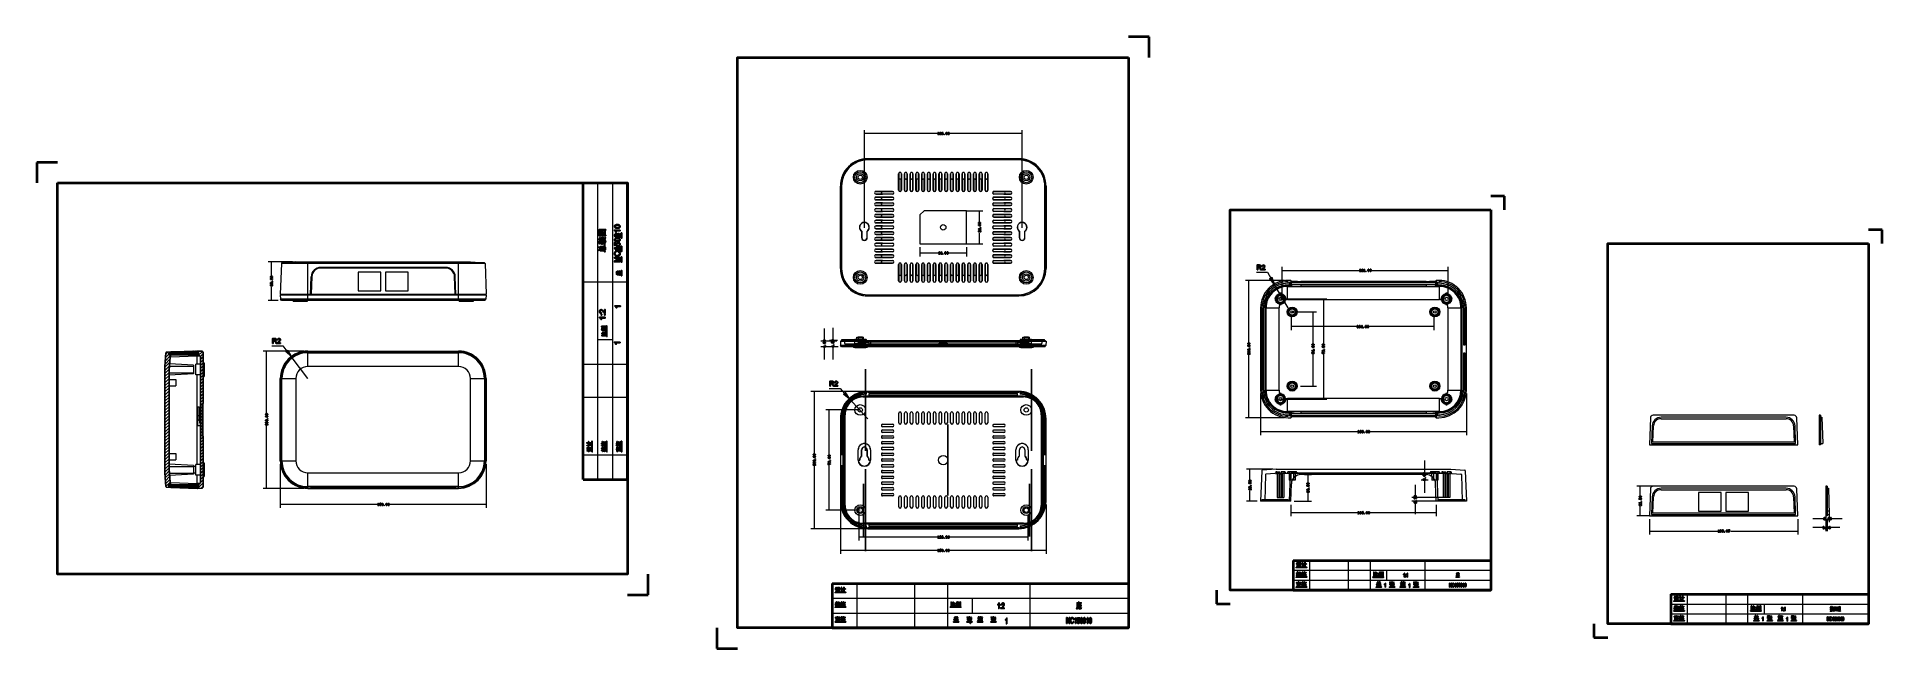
# Model space of a CAD drawing. Header units: millimetres. Extents: x -672 to 672, y -225 to 223.
import ezdxf
from ezdxf.lldxf.tags import DXFTag

# ---------------------------------------------------------------- set-up
doc = ezdxf.new("R2010")
doc.units = ezdxf.units.MM
doc.header["$MEASUREMENT"] = 0
doc.layers.add('layer 1', color=7, linetype='Continuous')
tags = doc.linetypes.add('New Line1', pattern=[0.2, 0.1, -0.1]).pattern_tags.tags
tags[6:7] = [DXFTag(74, 4), DXFTag(75, 0), DXFTag(340, '0'), DXFTag(46, 1.0), DXFTag(50, 0.0), DXFTag(44, 0.0), DXFTag(45, 0.0)]
tags[4:5] = [DXFTag(74, 4), DXFTag(75, 0), DXFTag(340, '0'), DXFTag(46, 1.0), DXFTag(50, 0.0), DXFTag(44, 0.0), DXFTag(45, 0.0)]
tags = doc.linetypes.add('New Line10', pattern=[0.2, 0.1, -0.1]).pattern_tags.tags
tags[6:7] = [DXFTag(74, 4), DXFTag(75, 0), DXFTag(340, '0'), DXFTag(46, 1.0), DXFTag(50, 0.0), DXFTag(44, 0.0), DXFTag(45, 0.0)]
tags[4:5] = [DXFTag(74, 4), DXFTag(75, 0), DXFTag(340, '0'), DXFTag(46, 1.0), DXFTag(50, 0.0), DXFTag(44, 0.0), DXFTag(45, 0.0)]
tags = doc.linetypes.add('New Line100', pattern=[0.2, 0.1, -0.1]).pattern_tags.tags
tags[6:7] = [DXFTag(74, 4), DXFTag(75, 0), DXFTag(340, '0'), DXFTag(46, 1.0), DXFTag(50, 0.0), DXFTag(44, 0.0), DXFTag(45, 0.0)]
tags[4:5] = [DXFTag(74, 4), DXFTag(75, 0), DXFTag(340, '0'), DXFTag(46, 1.0), DXFTag(50, 0.0), DXFTag(44, 0.0), DXFTag(45, 0.0)]
tags = doc.linetypes.add('New Line101', pattern=[0.2, 0.1, -0.1]).pattern_tags.tags
tags[6:7] = [DXFTag(74, 4), DXFTag(75, 0), DXFTag(340, '0'), DXFTag(46, 1.0), DXFTag(50, 0.0), DXFTag(44, 0.0), DXFTag(45, 0.0)]
tags[4:5] = [DXFTag(74, 4), DXFTag(75, 0), DXFTag(340, '0'), DXFTag(46, 1.0), DXFTag(50, 0.0), DXFTag(44, 0.0), DXFTag(45, 0.0)]
tags = doc.linetypes.add('New Line102', pattern=[0.2, 0.1, -0.1]).pattern_tags.tags
tags[6:7] = [DXFTag(74, 4), DXFTag(75, 0), DXFTag(340, '0'), DXFTag(46, 1.0), DXFTag(50, 0.0), DXFTag(44, 0.0), DXFTag(45, 0.0)]
tags[4:5] = [DXFTag(74, 4), DXFTag(75, 0), DXFTag(340, '0'), DXFTag(46, 1.0), DXFTag(50, 0.0), DXFTag(44, 0.0), DXFTag(45, 0.0)]
tags = doc.linetypes.add('New Line103', pattern=[0.2, 0.1, -0.1]).pattern_tags.tags
tags[6:7] = [DXFTag(74, 4), DXFTag(75, 0), DXFTag(340, '0'), DXFTag(46, 1.0), DXFTag(50, 0.0), DXFTag(44, 0.0), DXFTag(45, 0.0)]
tags[4:5] = [DXFTag(74, 4), DXFTag(75, 0), DXFTag(340, '0'), DXFTag(46, 1.0), DXFTag(50, 0.0), DXFTag(44, 0.0), DXFTag(45, 0.0)]
tags = doc.linetypes.add('New Line104', pattern=[0.2, 0.1, -0.1]).pattern_tags.tags
tags[6:7] = [DXFTag(74, 4), DXFTag(75, 0), DXFTag(340, '0'), DXFTag(46, 1.0), DXFTag(50, 0.0), DXFTag(44, 0.0), DXFTag(45, 0.0)]
tags[4:5] = [DXFTag(74, 4), DXFTag(75, 0), DXFTag(340, '0'), DXFTag(46, 1.0), DXFTag(50, 0.0), DXFTag(44, 0.0), DXFTag(45, 0.0)]
tags = doc.linetypes.add('New Line105', pattern=[0.2, 0.1, -0.1]).pattern_tags.tags
tags[6:7] = [DXFTag(74, 4), DXFTag(75, 0), DXFTag(340, '0'), DXFTag(46, 1.0), DXFTag(50, 0.0), DXFTag(44, 0.0), DXFTag(45, 0.0)]
tags[4:5] = [DXFTag(74, 4), DXFTag(75, 0), DXFTag(340, '0'), DXFTag(46, 1.0), DXFTag(50, 0.0), DXFTag(44, 0.0), DXFTag(45, 0.0)]
tags = doc.linetypes.add('New Line106', pattern=[0.2, 0.1, -0.1]).pattern_tags.tags
tags[6:7] = [DXFTag(74, 4), DXFTag(75, 0), DXFTag(340, '0'), DXFTag(46, 1.0), DXFTag(50, 0.0), DXFTag(44, 0.0), DXFTag(45, 0.0)]
tags[4:5] = [DXFTag(74, 4), DXFTag(75, 0), DXFTag(340, '0'), DXFTag(46, 1.0), DXFTag(50, 0.0), DXFTag(44, 0.0), DXFTag(45, 0.0)]
tags = doc.linetypes.add('New Line107', pattern=[0.2, 0.1, -0.1]).pattern_tags.tags
tags[6:7] = [DXFTag(74, 4), DXFTag(75, 0), DXFTag(340, '0'), DXFTag(46, 1.0), DXFTag(50, 0.0), DXFTag(44, 0.0), DXFTag(45, 0.0)]
tags[4:5] = [DXFTag(74, 4), DXFTag(75, 0), DXFTag(340, '0'), DXFTag(46, 1.0), DXFTag(50, 0.0), DXFTag(44, 0.0), DXFTag(45, 0.0)]
tags = doc.linetypes.add('New Line108', pattern=[0.2, 0.1, -0.1]).pattern_tags.tags
tags[6:7] = [DXFTag(74, 4), DXFTag(75, 0), DXFTag(340, '0'), DXFTag(46, 1.0), DXFTag(50, 0.0), DXFTag(44, 0.0), DXFTag(45, 0.0)]
tags[4:5] = [DXFTag(74, 4), DXFTag(75, 0), DXFTag(340, '0'), DXFTag(46, 1.0), DXFTag(50, 0.0), DXFTag(44, 0.0), DXFTag(45, 0.0)]
tags = doc.linetypes.add('New Line109', pattern=[0.2, 0.1, -0.1]).pattern_tags.tags
tags[6:7] = [DXFTag(74, 4), DXFTag(75, 0), DXFTag(340, '0'), DXFTag(46, 1.0), DXFTag(50, 0.0), DXFTag(44, 0.0), DXFTag(45, 0.0)]
tags[4:5] = [DXFTag(74, 4), DXFTag(75, 0), DXFTag(340, '0'), DXFTag(46, 1.0), DXFTag(50, 0.0), DXFTag(44, 0.0), DXFTag(45, 0.0)]
tags = doc.linetypes.add('New Line11', pattern=[0.2, 0.1, -0.1]).pattern_tags.tags
tags[6:7] = [DXFTag(74, 4), DXFTag(75, 0), DXFTag(340, '0'), DXFTag(46, 1.0), DXFTag(50, 0.0), DXFTag(44, 0.0), DXFTag(45, 0.0)]
tags[4:5] = [DXFTag(74, 4), DXFTag(75, 0), DXFTag(340, '0'), DXFTag(46, 1.0), DXFTag(50, 0.0), DXFTag(44, 0.0), DXFTag(45, 0.0)]
tags = doc.linetypes.add('New Line110', pattern=[0.2, 0.1, -0.1]).pattern_tags.tags
tags[6:7] = [DXFTag(74, 4), DXFTag(75, 0), DXFTag(340, '0'), DXFTag(46, 1.0), DXFTag(50, 0.0), DXFTag(44, 0.0), DXFTag(45, 0.0)]
tags[4:5] = [DXFTag(74, 4), DXFTag(75, 0), DXFTag(340, '0'), DXFTag(46, 1.0), DXFTag(50, 0.0), DXFTag(44, 0.0), DXFTag(45, 0.0)]
tags = doc.linetypes.add('New Line111', pattern=[0.2, 0.1, -0.1]).pattern_tags.tags
tags[6:7] = [DXFTag(74, 4), DXFTag(75, 0), DXFTag(340, '0'), DXFTag(46, 1.0), DXFTag(50, 0.0), DXFTag(44, 0.0), DXFTag(45, 0.0)]
tags[4:5] = [DXFTag(74, 4), DXFTag(75, 0), DXFTag(340, '0'), DXFTag(46, 1.0), DXFTag(50, 0.0), DXFTag(44, 0.0), DXFTag(45, 0.0)]
tags = doc.linetypes.add('New Line112', pattern=[0.2, 0.1, -0.1]).pattern_tags.tags
tags[6:7] = [DXFTag(74, 4), DXFTag(75, 0), DXFTag(340, '0'), DXFTag(46, 1.0), DXFTag(50, 0.0), DXFTag(44, 0.0), DXFTag(45, 0.0)]
tags[4:5] = [DXFTag(74, 4), DXFTag(75, 0), DXFTag(340, '0'), DXFTag(46, 1.0), DXFTag(50, 0.0), DXFTag(44, 0.0), DXFTag(45, 0.0)]
tags = doc.linetypes.add('New Line113', pattern=[0.2, 0.1, -0.1]).pattern_tags.tags
tags[6:7] = [DXFTag(74, 4), DXFTag(75, 0), DXFTag(340, '0'), DXFTag(46, 1.0), DXFTag(50, 0.0), DXFTag(44, 0.0), DXFTag(45, 0.0)]
tags[4:5] = [DXFTag(74, 4), DXFTag(75, 0), DXFTag(340, '0'), DXFTag(46, 1.0), DXFTag(50, 0.0), DXFTag(44, 0.0), DXFTag(45, 0.0)]
tags = doc.linetypes.add('New Line114', pattern=[0.2, 0.1, -0.1]).pattern_tags.tags
tags[6:7] = [DXFTag(74, 4), DXFTag(75, 0), DXFTag(340, '0'), DXFTag(46, 1.0), DXFTag(50, 0.0), DXFTag(44, 0.0), DXFTag(45, 0.0)]
tags[4:5] = [DXFTag(74, 4), DXFTag(75, 0), DXFTag(340, '0'), DXFTag(46, 1.0), DXFTag(50, 0.0), DXFTag(44, 0.0), DXFTag(45, 0.0)]
tags = doc.linetypes.add('New Line115', pattern=[0.2, 0.1, -0.1]).pattern_tags.tags
tags[6:7] = [DXFTag(74, 4), DXFTag(75, 0), DXFTag(340, '0'), DXFTag(46, 1.0), DXFTag(50, 0.0), DXFTag(44, 0.0), DXFTag(45, 0.0)]
tags[4:5] = [DXFTag(74, 4), DXFTag(75, 0), DXFTag(340, '0'), DXFTag(46, 1.0), DXFTag(50, 0.0), DXFTag(44, 0.0), DXFTag(45, 0.0)]
tags = doc.linetypes.add('New Line116', pattern=[0.2, 0.1, -0.1]).pattern_tags.tags
tags[6:7] = [DXFTag(74, 4), DXFTag(75, 0), DXFTag(340, '0'), DXFTag(46, 1.0), DXFTag(50, 0.0), DXFTag(44, 0.0), DXFTag(45, 0.0)]
tags[4:5] = [DXFTag(74, 4), DXFTag(75, 0), DXFTag(340, '0'), DXFTag(46, 1.0), DXFTag(50, 0.0), DXFTag(44, 0.0), DXFTag(45, 0.0)]
tags = doc.linetypes.add('New Line117', pattern=[0.2, 0.1, -0.1]).pattern_tags.tags
tags[6:7] = [DXFTag(74, 4), DXFTag(75, 0), DXFTag(340, '0'), DXFTag(46, 1.0), DXFTag(50, 0.0), DXFTag(44, 0.0), DXFTag(45, 0.0)]
tags[4:5] = [DXFTag(74, 4), DXFTag(75, 0), DXFTag(340, '0'), DXFTag(46, 1.0), DXFTag(50, 0.0), DXFTag(44, 0.0), DXFTag(45, 0.0)]
tags = doc.linetypes.add('New Line118', pattern=[0.2, 0.1, -0.1]).pattern_tags.tags
tags[6:7] = [DXFTag(74, 4), DXFTag(75, 0), DXFTag(340, '0'), DXFTag(46, 1.0), DXFTag(50, 0.0), DXFTag(44, 0.0), DXFTag(45, 0.0)]
tags[4:5] = [DXFTag(74, 4), DXFTag(75, 0), DXFTag(340, '0'), DXFTag(46, 1.0), DXFTag(50, 0.0), DXFTag(44, 0.0), DXFTag(45, 0.0)]
tags = doc.linetypes.add('New Line119', pattern=[0.2, 0.1, -0.1]).pattern_tags.tags
tags[6:7] = [DXFTag(74, 4), DXFTag(75, 0), DXFTag(340, '0'), DXFTag(46, 1.0), DXFTag(50, 0.0), DXFTag(44, 0.0), DXFTag(45, 0.0)]
tags[4:5] = [DXFTag(74, 4), DXFTag(75, 0), DXFTag(340, '0'), DXFTag(46, 1.0), DXFTag(50, 0.0), DXFTag(44, 0.0), DXFTag(45, 0.0)]
tags = doc.linetypes.add('New Line12', pattern=[0.2, 0.1, -0.1]).pattern_tags.tags
tags[6:7] = [DXFTag(74, 4), DXFTag(75, 0), DXFTag(340, '0'), DXFTag(46, 1.0), DXFTag(50, 0.0), DXFTag(44, 0.0), DXFTag(45, 0.0)]
tags[4:5] = [DXFTag(74, 4), DXFTag(75, 0), DXFTag(340, '0'), DXFTag(46, 1.0), DXFTag(50, 0.0), DXFTag(44, 0.0), DXFTag(45, 0.0)]
tags = doc.linetypes.add('New Line120', pattern=[0.2, 0.1, -0.1]).pattern_tags.tags
tags[6:7] = [DXFTag(74, 4), DXFTag(75, 0), DXFTag(340, '0'), DXFTag(46, 1.0), DXFTag(50, 0.0), DXFTag(44, 0.0), DXFTag(45, 0.0)]
tags[4:5] = [DXFTag(74, 4), DXFTag(75, 0), DXFTag(340, '0'), DXFTag(46, 1.0), DXFTag(50, 0.0), DXFTag(44, 0.0), DXFTag(45, 0.0)]
tags = doc.linetypes.add('New Line121', pattern=[0.2, 0.1, -0.1]).pattern_tags.tags
tags[6:7] = [DXFTag(74, 4), DXFTag(75, 0), DXFTag(340, '0'), DXFTag(46, 1.0), DXFTag(50, 0.0), DXFTag(44, 0.0), DXFTag(45, 0.0)]
tags[4:5] = [DXFTag(74, 4), DXFTag(75, 0), DXFTag(340, '0'), DXFTag(46, 1.0), DXFTag(50, 0.0), DXFTag(44, 0.0), DXFTag(45, 0.0)]
tags = doc.linetypes.add('New Line122', pattern=[0.2, 0.1, -0.1]).pattern_tags.tags
tags[6:7] = [DXFTag(74, 4), DXFTag(75, 0), DXFTag(340, '0'), DXFTag(46, 1.0), DXFTag(50, 0.0), DXFTag(44, 0.0), DXFTag(45, 0.0)]
tags[4:5] = [DXFTag(74, 4), DXFTag(75, 0), DXFTag(340, '0'), DXFTag(46, 1.0), DXFTag(50, 0.0), DXFTag(44, 0.0), DXFTag(45, 0.0)]
tags = doc.linetypes.add('New Line123', pattern=[0.2, 0.1, -0.1]).pattern_tags.tags
tags[6:7] = [DXFTag(74, 4), DXFTag(75, 0), DXFTag(340, '0'), DXFTag(46, 1.0), DXFTag(50, 0.0), DXFTag(44, 0.0), DXFTag(45, 0.0)]
tags[4:5] = [DXFTag(74, 4), DXFTag(75, 0), DXFTag(340, '0'), DXFTag(46, 1.0), DXFTag(50, 0.0), DXFTag(44, 0.0), DXFTag(45, 0.0)]
tags = doc.linetypes.add('New Line124', pattern=[0.2, 0.1, -0.1]).pattern_tags.tags
tags[6:7] = [DXFTag(74, 4), DXFTag(75, 0), DXFTag(340, '0'), DXFTag(46, 1.0), DXFTag(50, 0.0), DXFTag(44, 0.0), DXFTag(45, 0.0)]
tags[4:5] = [DXFTag(74, 4), DXFTag(75, 0), DXFTag(340, '0'), DXFTag(46, 1.0), DXFTag(50, 0.0), DXFTag(44, 0.0), DXFTag(45, 0.0)]
tags = doc.linetypes.add('New Line125', pattern=[0.2, 0.1, -0.1]).pattern_tags.tags
tags[6:7] = [DXFTag(74, 4), DXFTag(75, 0), DXFTag(340, '0'), DXFTag(46, 1.0), DXFTag(50, 0.0), DXFTag(44, 0.0), DXFTag(45, 0.0)]
tags[4:5] = [DXFTag(74, 4), DXFTag(75, 0), DXFTag(340, '0'), DXFTag(46, 1.0), DXFTag(50, 0.0), DXFTag(44, 0.0), DXFTag(45, 0.0)]
tags = doc.linetypes.add('New Line126', pattern=[0.2, 0.1, -0.1]).pattern_tags.tags
tags[6:7] = [DXFTag(74, 4), DXFTag(75, 0), DXFTag(340, '0'), DXFTag(46, 1.0), DXFTag(50, 0.0), DXFTag(44, 0.0), DXFTag(45, 0.0)]
tags[4:5] = [DXFTag(74, 4), DXFTag(75, 0), DXFTag(340, '0'), DXFTag(46, 1.0), DXFTag(50, 0.0), DXFTag(44, 0.0), DXFTag(45, 0.0)]
tags = doc.linetypes.add('New Line127', pattern=[0.2, 0.1, -0.1]).pattern_tags.tags
tags[6:7] = [DXFTag(74, 4), DXFTag(75, 0), DXFTag(340, '0'), DXFTag(46, 1.0), DXFTag(50, 0.0), DXFTag(44, 0.0), DXFTag(45, 0.0)]
tags[4:5] = [DXFTag(74, 4), DXFTag(75, 0), DXFTag(340, '0'), DXFTag(46, 1.0), DXFTag(50, 0.0), DXFTag(44, 0.0), DXFTag(45, 0.0)]
tags = doc.linetypes.add('New Line128', pattern=[0.2, 0.1, -0.1]).pattern_tags.tags
tags[6:7] = [DXFTag(74, 4), DXFTag(75, 0), DXFTag(340, '0'), DXFTag(46, 1.0), DXFTag(50, 0.0), DXFTag(44, 0.0), DXFTag(45, 0.0)]
tags[4:5] = [DXFTag(74, 4), DXFTag(75, 0), DXFTag(340, '0'), DXFTag(46, 1.0), DXFTag(50, 0.0), DXFTag(44, 0.0), DXFTag(45, 0.0)]
tags = doc.linetypes.add('New Line129', pattern=[0.2, 0.1, -0.1]).pattern_tags.tags
tags[6:7] = [DXFTag(74, 4), DXFTag(75, 0), DXFTag(340, '0'), DXFTag(46, 1.0), DXFTag(50, 0.0), DXFTag(44, 0.0), DXFTag(45, 0.0)]
tags[4:5] = [DXFTag(74, 4), DXFTag(75, 0), DXFTag(340, '0'), DXFTag(46, 1.0), DXFTag(50, 0.0), DXFTag(44, 0.0), DXFTag(45, 0.0)]
tags = doc.linetypes.add('New Line13', pattern=[0.2, 0.1, -0.1]).pattern_tags.tags
tags[6:7] = [DXFTag(74, 4), DXFTag(75, 0), DXFTag(340, '0'), DXFTag(46, 1.0), DXFTag(50, 0.0), DXFTag(44, 0.0), DXFTag(45, 0.0)]
tags[4:5] = [DXFTag(74, 4), DXFTag(75, 0), DXFTag(340, '0'), DXFTag(46, 1.0), DXFTag(50, 0.0), DXFTag(44, 0.0), DXFTag(45, 0.0)]
tags = doc.linetypes.add('New Line130', pattern=[0.2, 0.1, -0.1]).pattern_tags.tags
tags[6:7] = [DXFTag(74, 4), DXFTag(75, 0), DXFTag(340, '0'), DXFTag(46, 1.0), DXFTag(50, 0.0), DXFTag(44, 0.0), DXFTag(45, 0.0)]
tags[4:5] = [DXFTag(74, 4), DXFTag(75, 0), DXFTag(340, '0'), DXFTag(46, 1.0), DXFTag(50, 0.0), DXFTag(44, 0.0), DXFTag(45, 0.0)]
tags = doc.linetypes.add('New Line131', pattern=[0.2, 0.1, -0.1]).pattern_tags.tags
tags[6:7] = [DXFTag(74, 4), DXFTag(75, 0), DXFTag(340, '0'), DXFTag(46, 1.0), DXFTag(50, 0.0), DXFTag(44, 0.0), DXFTag(45, 0.0)]
tags[4:5] = [DXFTag(74, 4), DXFTag(75, 0), DXFTag(340, '0'), DXFTag(46, 1.0), DXFTag(50, 0.0), DXFTag(44, 0.0), DXFTag(45, 0.0)]
tags = doc.linetypes.add('New Line132', pattern=[0.2, 0.1, -0.1]).pattern_tags.tags
tags[6:7] = [DXFTag(74, 4), DXFTag(75, 0), DXFTag(340, '0'), DXFTag(46, 1.0), DXFTag(50, 0.0), DXFTag(44, 0.0), DXFTag(45, 0.0)]
tags[4:5] = [DXFTag(74, 4), DXFTag(75, 0), DXFTag(340, '0'), DXFTag(46, 1.0), DXFTag(50, 0.0), DXFTag(44, 0.0), DXFTag(45, 0.0)]
tags = doc.linetypes.add('New Line133', pattern=[0.2, 0.1, -0.1]).pattern_tags.tags
tags[6:7] = [DXFTag(74, 4), DXFTag(75, 0), DXFTag(340, '0'), DXFTag(46, 1.0), DXFTag(50, 0.0), DXFTag(44, 0.0), DXFTag(45, 0.0)]
tags[4:5] = [DXFTag(74, 4), DXFTag(75, 0), DXFTag(340, '0'), DXFTag(46, 1.0), DXFTag(50, 0.0), DXFTag(44, 0.0), DXFTag(45, 0.0)]
tags = doc.linetypes.add('New Line134', pattern=[0.2, 0.1, -0.1]).pattern_tags.tags
tags[6:7] = [DXFTag(74, 4), DXFTag(75, 0), DXFTag(340, '0'), DXFTag(46, 1.0), DXFTag(50, 0.0), DXFTag(44, 0.0), DXFTag(45, 0.0)]
tags[4:5] = [DXFTag(74, 4), DXFTag(75, 0), DXFTag(340, '0'), DXFTag(46, 1.0), DXFTag(50, 0.0), DXFTag(44, 0.0), DXFTag(45, 0.0)]
tags = doc.linetypes.add('New Line135', pattern=[0.2, 0.1, -0.1]).pattern_tags.tags
tags[6:7] = [DXFTag(74, 4), DXFTag(75, 0), DXFTag(340, '0'), DXFTag(46, 1.0), DXFTag(50, 0.0), DXFTag(44, 0.0), DXFTag(45, 0.0)]
tags[4:5] = [DXFTag(74, 4), DXFTag(75, 0), DXFTag(340, '0'), DXFTag(46, 1.0), DXFTag(50, 0.0), DXFTag(44, 0.0), DXFTag(45, 0.0)]
tags = doc.linetypes.add('New Line136', pattern=[0.2, 0.1, -0.1]).pattern_tags.tags
tags[6:7] = [DXFTag(74, 4), DXFTag(75, 0), DXFTag(340, '0'), DXFTag(46, 1.0), DXFTag(50, 0.0), DXFTag(44, 0.0), DXFTag(45, 0.0)]
tags[4:5] = [DXFTag(74, 4), DXFTag(75, 0), DXFTag(340, '0'), DXFTag(46, 1.0), DXFTag(50, 0.0), DXFTag(44, 0.0), DXFTag(45, 0.0)]
tags = doc.linetypes.add('New Line137', pattern=[0.2, 0.1, -0.1]).pattern_tags.tags
tags[6:7] = [DXFTag(74, 4), DXFTag(75, 0), DXFTag(340, '0'), DXFTag(46, 1.0), DXFTag(50, 0.0), DXFTag(44, 0.0), DXFTag(45, 0.0)]
tags[4:5] = [DXFTag(74, 4), DXFTag(75, 0), DXFTag(340, '0'), DXFTag(46, 1.0), DXFTag(50, 0.0), DXFTag(44, 0.0), DXFTag(45, 0.0)]
tags = doc.linetypes.add('New Line138', pattern=[0.2, 0.1, -0.1]).pattern_tags.tags
tags[6:7] = [DXFTag(74, 4), DXFTag(75, 0), DXFTag(340, '0'), DXFTag(46, 1.0), DXFTag(50, 0.0), DXFTag(44, 0.0), DXFTag(45, 0.0)]
tags[4:5] = [DXFTag(74, 4), DXFTag(75, 0), DXFTag(340, '0'), DXFTag(46, 1.0), DXFTag(50, 0.0), DXFTag(44, 0.0), DXFTag(45, 0.0)]
tags = doc.linetypes.add('New Line139', pattern=[0.2, 0.1, -0.1]).pattern_tags.tags
tags[6:7] = [DXFTag(74, 4), DXFTag(75, 0), DXFTag(340, '0'), DXFTag(46, 1.0), DXFTag(50, 0.0), DXFTag(44, 0.0), DXFTag(45, 0.0)]
tags[4:5] = [DXFTag(74, 4), DXFTag(75, 0), DXFTag(340, '0'), DXFTag(46, 1.0), DXFTag(50, 0.0), DXFTag(44, 0.0), DXFTag(45, 0.0)]
tags = doc.linetypes.add('New Line14', pattern=[0.2, 0.1, -0.1]).pattern_tags.tags
tags[6:7] = [DXFTag(74, 4), DXFTag(75, 0), DXFTag(340, '0'), DXFTag(46, 1.0), DXFTag(50, 0.0), DXFTag(44, 0.0), DXFTag(45, 0.0)]
tags[4:5] = [DXFTag(74, 4), DXFTag(75, 0), DXFTag(340, '0'), DXFTag(46, 1.0), DXFTag(50, 0.0), DXFTag(44, 0.0), DXFTag(45, 0.0)]
tags = doc.linetypes.add('New Line140', pattern=[0.2, 0.1, -0.1]).pattern_tags.tags
tags[6:7] = [DXFTag(74, 4), DXFTag(75, 0), DXFTag(340, '0'), DXFTag(46, 1.0), DXFTag(50, 0.0), DXFTag(44, 0.0), DXFTag(45, 0.0)]
tags[4:5] = [DXFTag(74, 4), DXFTag(75, 0), DXFTag(340, '0'), DXFTag(46, 1.0), DXFTag(50, 0.0), DXFTag(44, 0.0), DXFTag(45, 0.0)]
tags = doc.linetypes.add('New Line141', pattern=[0.2, 0.1, -0.1]).pattern_tags.tags
tags[6:7] = [DXFTag(74, 4), DXFTag(75, 0), DXFTag(340, '0'), DXFTag(46, 1.0), DXFTag(50, 0.0), DXFTag(44, 0.0), DXFTag(45, 0.0)]
tags[4:5] = [DXFTag(74, 4), DXFTag(75, 0), DXFTag(340, '0'), DXFTag(46, 1.0), DXFTag(50, 0.0), DXFTag(44, 0.0), DXFTag(45, 0.0)]
tags = doc.linetypes.add('New Line142', pattern=[0.2, 0.1, -0.1]).pattern_tags.tags
tags[6:7] = [DXFTag(74, 4), DXFTag(75, 0), DXFTag(340, '0'), DXFTag(46, 1.0), DXFTag(50, 0.0), DXFTag(44, 0.0), DXFTag(45, 0.0)]
tags[4:5] = [DXFTag(74, 4), DXFTag(75, 0), DXFTag(340, '0'), DXFTag(46, 1.0), DXFTag(50, 0.0), DXFTag(44, 0.0), DXFTag(45, 0.0)]
tags = doc.linetypes.add('New Line143', pattern=[0.2, 0.1, -0.1]).pattern_tags.tags
tags[6:7] = [DXFTag(74, 4), DXFTag(75, 0), DXFTag(340, '0'), DXFTag(46, 1.0), DXFTag(50, 0.0), DXFTag(44, 0.0), DXFTag(45, 0.0)]
tags[4:5] = [DXFTag(74, 4), DXFTag(75, 0), DXFTag(340, '0'), DXFTag(46, 1.0), DXFTag(50, 0.0), DXFTag(44, 0.0), DXFTag(45, 0.0)]
tags = doc.linetypes.add('New Line144', pattern=[0.2, 0.1, -0.1]).pattern_tags.tags
tags[6:7] = [DXFTag(74, 4), DXFTag(75, 0), DXFTag(340, '0'), DXFTag(46, 1.0), DXFTag(50, 0.0), DXFTag(44, 0.0), DXFTag(45, 0.0)]
tags[4:5] = [DXFTag(74, 4), DXFTag(75, 0), DXFTag(340, '0'), DXFTag(46, 1.0), DXFTag(50, 0.0), DXFTag(44, 0.0), DXFTag(45, 0.0)]
tags = doc.linetypes.add('New Line145', pattern=[0.2, 0.1, -0.1]).pattern_tags.tags
tags[6:7] = [DXFTag(74, 4), DXFTag(75, 0), DXFTag(340, '0'), DXFTag(46, 1.0), DXFTag(50, 0.0), DXFTag(44, 0.0), DXFTag(45, 0.0)]
tags[4:5] = [DXFTag(74, 4), DXFTag(75, 0), DXFTag(340, '0'), DXFTag(46, 1.0), DXFTag(50, 0.0), DXFTag(44, 0.0), DXFTag(45, 0.0)]
tags = doc.linetypes.add('New Line146', pattern=[0.2, 0.1, -0.1]).pattern_tags.tags
tags[6:7] = [DXFTag(74, 4), DXFTag(75, 0), DXFTag(340, '0'), DXFTag(46, 1.0), DXFTag(50, 0.0), DXFTag(44, 0.0), DXFTag(45, 0.0)]
tags[4:5] = [DXFTag(74, 4), DXFTag(75, 0), DXFTag(340, '0'), DXFTag(46, 1.0), DXFTag(50, 0.0), DXFTag(44, 0.0), DXFTag(45, 0.0)]
tags = doc.linetypes.add('New Line147', pattern=[0.2, 0.1, -0.1]).pattern_tags.tags
tags[6:7] = [DXFTag(74, 4), DXFTag(75, 0), DXFTag(340, '0'), DXFTag(46, 1.0), DXFTag(50, 0.0), DXFTag(44, 0.0), DXFTag(45, 0.0)]
tags[4:5] = [DXFTag(74, 4), DXFTag(75, 0), DXFTag(340, '0'), DXFTag(46, 1.0), DXFTag(50, 0.0), DXFTag(44, 0.0), DXFTag(45, 0.0)]
tags = doc.linetypes.add('New Line148', pattern=[0.2, 0.1, -0.1]).pattern_tags.tags
tags[6:7] = [DXFTag(74, 4), DXFTag(75, 0), DXFTag(340, '0'), DXFTag(46, 1.0), DXFTag(50, 0.0), DXFTag(44, 0.0), DXFTag(45, 0.0)]
tags[4:5] = [DXFTag(74, 4), DXFTag(75, 0), DXFTag(340, '0'), DXFTag(46, 1.0), DXFTag(50, 0.0), DXFTag(44, 0.0), DXFTag(45, 0.0)]
tags = doc.linetypes.add('New Line149', pattern=[0.2, 0.1, -0.1]).pattern_tags.tags
tags[6:7] = [DXFTag(74, 4), DXFTag(75, 0), DXFTag(340, '0'), DXFTag(46, 1.0), DXFTag(50, 0.0), DXFTag(44, 0.0), DXFTag(45, 0.0)]
tags[4:5] = [DXFTag(74, 4), DXFTag(75, 0), DXFTag(340, '0'), DXFTag(46, 1.0), DXFTag(50, 0.0), DXFTag(44, 0.0), DXFTag(45, 0.0)]
tags = doc.linetypes.add('New Line15', pattern=[0.2, 0.1, -0.1]).pattern_tags.tags
tags[6:7] = [DXFTag(74, 4), DXFTag(75, 0), DXFTag(340, '0'), DXFTag(46, 1.0), DXFTag(50, 0.0), DXFTag(44, 0.0), DXFTag(45, 0.0)]
tags[4:5] = [DXFTag(74, 4), DXFTag(75, 0), DXFTag(340, '0'), DXFTag(46, 1.0), DXFTag(50, 0.0), DXFTag(44, 0.0), DXFTag(45, 0.0)]
tags = doc.linetypes.add('New Line150', pattern=[0.2, 0.1, -0.1]).pattern_tags.tags
tags[6:7] = [DXFTag(74, 4), DXFTag(75, 0), DXFTag(340, '0'), DXFTag(46, 1.0), DXFTag(50, 0.0), DXFTag(44, 0.0), DXFTag(45, 0.0)]
tags[4:5] = [DXFTag(74, 4), DXFTag(75, 0), DXFTag(340, '0'), DXFTag(46, 1.0), DXFTag(50, 0.0), DXFTag(44, 0.0), DXFTag(45, 0.0)]
tags = doc.linetypes.add('New Line151', pattern=[0.2, 0.1, -0.1]).pattern_tags.tags
tags[6:7] = [DXFTag(74, 4), DXFTag(75, 0), DXFTag(340, '0'), DXFTag(46, 1.0), DXFTag(50, 0.0), DXFTag(44, 0.0), DXFTag(45, 0.0)]
tags[4:5] = [DXFTag(74, 4), DXFTag(75, 0), DXFTag(340, '0'), DXFTag(46, 1.0), DXFTag(50, 0.0), DXFTag(44, 0.0), DXFTag(45, 0.0)]
tags = doc.linetypes.add('New Line152', pattern=[0.2, 0.1, -0.1]).pattern_tags.tags
tags[6:7] = [DXFTag(74, 4), DXFTag(75, 0), DXFTag(340, '0'), DXFTag(46, 1.0), DXFTag(50, 0.0), DXFTag(44, 0.0), DXFTag(45, 0.0)]
tags[4:5] = [DXFTag(74, 4), DXFTag(75, 0), DXFTag(340, '0'), DXFTag(46, 1.0), DXFTag(50, 0.0), DXFTag(44, 0.0), DXFTag(45, 0.0)]
tags = doc.linetypes.add('New Line153', pattern=[0.2, 0.1, -0.1]).pattern_tags.tags
tags[6:7] = [DXFTag(74, 4), DXFTag(75, 0), DXFTag(340, '0'), DXFTag(46, 1.0), DXFTag(50, 0.0), DXFTag(44, 0.0), DXFTag(45, 0.0)]
tags[4:5] = [DXFTag(74, 4), DXFTag(75, 0), DXFTag(340, '0'), DXFTag(46, 1.0), DXFTag(50, 0.0), DXFTag(44, 0.0), DXFTag(45, 0.0)]
tags = doc.linetypes.add('New Line154', pattern=[0.2, 0.1, -0.1]).pattern_tags.tags
tags[6:7] = [DXFTag(74, 4), DXFTag(75, 0), DXFTag(340, '0'), DXFTag(46, 1.0), DXFTag(50, 0.0), DXFTag(44, 0.0), DXFTag(45, 0.0)]
tags[4:5] = [DXFTag(74, 4), DXFTag(75, 0), DXFTag(340, '0'), DXFTag(46, 1.0), DXFTag(50, 0.0), DXFTag(44, 0.0), DXFTag(45, 0.0)]
tags = doc.linetypes.add('New Line155', pattern=[0.2, 0.1, -0.1]).pattern_tags.tags
tags[6:7] = [DXFTag(74, 4), DXFTag(75, 0), DXFTag(340, '0'), DXFTag(46, 1.0), DXFTag(50, 0.0), DXFTag(44, 0.0), DXFTag(45, 0.0)]
tags[4:5] = [DXFTag(74, 4), DXFTag(75, 0), DXFTag(340, '0'), DXFTag(46, 1.0), DXFTag(50, 0.0), DXFTag(44, 0.0), DXFTag(45, 0.0)]
tags = doc.linetypes.add('New Line156', pattern=[0.2, 0.1, -0.1]).pattern_tags.tags
tags[6:7] = [DXFTag(74, 4), DXFTag(75, 0), DXFTag(340, '0'), DXFTag(46, 1.0), DXFTag(50, 0.0), DXFTag(44, 0.0), DXFTag(45, 0.0)]
tags[4:5] = [DXFTag(74, 4), DXFTag(75, 0), DXFTag(340, '0'), DXFTag(46, 1.0), DXFTag(50, 0.0), DXFTag(44, 0.0), DXFTag(45, 0.0)]
tags = doc.linetypes.add('New Line157', pattern=[0.2, 0.1, -0.1]).pattern_tags.tags
tags[6:7] = [DXFTag(74, 4), DXFTag(75, 0), DXFTag(340, '0'), DXFTag(46, 1.0), DXFTag(50, 0.0), DXFTag(44, 0.0), DXFTag(45, 0.0)]
tags[4:5] = [DXFTag(74, 4), DXFTag(75, 0), DXFTag(340, '0'), DXFTag(46, 1.0), DXFTag(50, 0.0), DXFTag(44, 0.0), DXFTag(45, 0.0)]
tags = doc.linetypes.add('New Line158', pattern=[0.2, 0.1, -0.1]).pattern_tags.tags
tags[6:7] = [DXFTag(74, 4), DXFTag(75, 0), DXFTag(340, '0'), DXFTag(46, 1.0), DXFTag(50, 0.0), DXFTag(44, 0.0), DXFTag(45, 0.0)]
tags[4:5] = [DXFTag(74, 4), DXFTag(75, 0), DXFTag(340, '0'), DXFTag(46, 1.0), DXFTag(50, 0.0), DXFTag(44, 0.0), DXFTag(45, 0.0)]
tags = doc.linetypes.add('New Line159', pattern=[0.2, 0.1, -0.1]).pattern_tags.tags
tags[6:7] = [DXFTag(74, 4), DXFTag(75, 0), DXFTag(340, '0'), DXFTag(46, 1.0), DXFTag(50, 0.0), DXFTag(44, 0.0), DXFTag(45, 0.0)]
tags[4:5] = [DXFTag(74, 4), DXFTag(75, 0), DXFTag(340, '0'), DXFTag(46, 1.0), DXFTag(50, 0.0), DXFTag(44, 0.0), DXFTag(45, 0.0)]
tags = doc.linetypes.add('New Line16', pattern=[0.2, 0.1, -0.1]).pattern_tags.tags
tags[6:7] = [DXFTag(74, 4), DXFTag(75, 0), DXFTag(340, '0'), DXFTag(46, 1.0), DXFTag(50, 0.0), DXFTag(44, 0.0), DXFTag(45, 0.0)]
tags[4:5] = [DXFTag(74, 4), DXFTag(75, 0), DXFTag(340, '0'), DXFTag(46, 1.0), DXFTag(50, 0.0), DXFTag(44, 0.0), DXFTag(45, 0.0)]
tags = doc.linetypes.add('New Line160', pattern=[0.2, 0.1, -0.1]).pattern_tags.tags
tags[6:7] = [DXFTag(74, 4), DXFTag(75, 0), DXFTag(340, '0'), DXFTag(46, 1.0), DXFTag(50, 0.0), DXFTag(44, 0.0), DXFTag(45, 0.0)]
tags[4:5] = [DXFTag(74, 4), DXFTag(75, 0), DXFTag(340, '0'), DXFTag(46, 1.0), DXFTag(50, 0.0), DXFTag(44, 0.0), DXFTag(45, 0.0)]
tags = doc.linetypes.add('New Line161', pattern=[0.2, 0.1, -0.1]).pattern_tags.tags
tags[6:7] = [DXFTag(74, 4), DXFTag(75, 0), DXFTag(340, '0'), DXFTag(46, 1.0), DXFTag(50, 0.0), DXFTag(44, 0.0), DXFTag(45, 0.0)]
tags[4:5] = [DXFTag(74, 4), DXFTag(75, 0), DXFTag(340, '0'), DXFTag(46, 1.0), DXFTag(50, 0.0), DXFTag(44, 0.0), DXFTag(45, 0.0)]
tags = doc.linetypes.add('New Line162', pattern=[0.2, 0.1, -0.1]).pattern_tags.tags
tags[6:7] = [DXFTag(74, 4), DXFTag(75, 0), DXFTag(340, '0'), DXFTag(46, 1.0), DXFTag(50, 0.0), DXFTag(44, 0.0), DXFTag(45, 0.0)]
tags[4:5] = [DXFTag(74, 4), DXFTag(75, 0), DXFTag(340, '0'), DXFTag(46, 1.0), DXFTag(50, 0.0), DXFTag(44, 0.0), DXFTag(45, 0.0)]
tags = doc.linetypes.add('New Line163', pattern=[0.2, 0.1, -0.1]).pattern_tags.tags
tags[6:7] = [DXFTag(74, 4), DXFTag(75, 0), DXFTag(340, '0'), DXFTag(46, 1.0), DXFTag(50, 0.0), DXFTag(44, 0.0), DXFTag(45, 0.0)]
tags[4:5] = [DXFTag(74, 4), DXFTag(75, 0), DXFTag(340, '0'), DXFTag(46, 1.0), DXFTag(50, 0.0), DXFTag(44, 0.0), DXFTag(45, 0.0)]
tags = doc.linetypes.add('New Line164', pattern=[0.2, 0.1, -0.1]).pattern_tags.tags
tags[6:7] = [DXFTag(74, 4), DXFTag(75, 0), DXFTag(340, '0'), DXFTag(46, 1.0), DXFTag(50, 0.0), DXFTag(44, 0.0), DXFTag(45, 0.0)]
tags[4:5] = [DXFTag(74, 4), DXFTag(75, 0), DXFTag(340, '0'), DXFTag(46, 1.0), DXFTag(50, 0.0), DXFTag(44, 0.0), DXFTag(45, 0.0)]
tags = doc.linetypes.add('New Line165', pattern=[0.2, 0.1, -0.1]).pattern_tags.tags
tags[6:7] = [DXFTag(74, 4), DXFTag(75, 0), DXFTag(340, '0'), DXFTag(46, 1.0), DXFTag(50, 0.0), DXFTag(44, 0.0), DXFTag(45, 0.0)]
tags[4:5] = [DXFTag(74, 4), DXFTag(75, 0), DXFTag(340, '0'), DXFTag(46, 1.0), DXFTag(50, 0.0), DXFTag(44, 0.0), DXFTag(45, 0.0)]
tags = doc.linetypes.add('New Line166', pattern=[0.2, 0.1, -0.1]).pattern_tags.tags
tags[6:7] = [DXFTag(74, 4), DXFTag(75, 0), DXFTag(340, '0'), DXFTag(46, 1.0), DXFTag(50, 0.0), DXFTag(44, 0.0), DXFTag(45, 0.0)]
tags[4:5] = [DXFTag(74, 4), DXFTag(75, 0), DXFTag(340, '0'), DXFTag(46, 1.0), DXFTag(50, 0.0), DXFTag(44, 0.0), DXFTag(45, 0.0)]
tags = doc.linetypes.add('New Line167', pattern=[0.2, 0.1, -0.1]).pattern_tags.tags
tags[6:7] = [DXFTag(74, 4), DXFTag(75, 0), DXFTag(340, '0'), DXFTag(46, 1.0), DXFTag(50, 0.0), DXFTag(44, 0.0), DXFTag(45, 0.0)]
tags[4:5] = [DXFTag(74, 4), DXFTag(75, 0), DXFTag(340, '0'), DXFTag(46, 1.0), DXFTag(50, 0.0), DXFTag(44, 0.0), DXFTag(45, 0.0)]
tags = doc.linetypes.add('New Line168', pattern=[0.2, 0.1, -0.1]).pattern_tags.tags
tags[6:7] = [DXFTag(74, 4), DXFTag(75, 0), DXFTag(340, '0'), DXFTag(46, 1.0), DXFTag(50, 0.0), DXFTag(44, 0.0), DXFTag(45, 0.0)]
tags[4:5] = [DXFTag(74, 4), DXFTag(75, 0), DXFTag(340, '0'), DXFTag(46, 1.0), DXFTag(50, 0.0), DXFTag(44, 0.0), DXFTag(45, 0.0)]
tags = doc.linetypes.add('New Line169', pattern=[0.2, 0.1, -0.1]).pattern_tags.tags
tags[6:7] = [DXFTag(74, 4), DXFTag(75, 0), DXFTag(340, '0'), DXFTag(46, 1.0), DXFTag(50, 0.0), DXFTag(44, 0.0), DXFTag(45, 0.0)]
tags[4:5] = [DXFTag(74, 4), DXFTag(75, 0), DXFTag(340, '0'), DXFTag(46, 1.0), DXFTag(50, 0.0), DXFTag(44, 0.0), DXFTag(45, 0.0)]
tags = doc.linetypes.add('New Line17', pattern=[0.2, 0.1, -0.1]).pattern_tags.tags
tags[6:7] = [DXFTag(74, 4), DXFTag(75, 0), DXFTag(340, '0'), DXFTag(46, 1.0), DXFTag(50, 0.0), DXFTag(44, 0.0), DXFTag(45, 0.0)]
tags[4:5] = [DXFTag(74, 4), DXFTag(75, 0), DXFTag(340, '0'), DXFTag(46, 1.0), DXFTag(50, 0.0), DXFTag(44, 0.0), DXFTag(45, 0.0)]
tags = doc.linetypes.add('New Line170', pattern=[0.2, 0.1, -0.1]).pattern_tags.tags
tags[6:7] = [DXFTag(74, 4), DXFTag(75, 0), DXFTag(340, '0'), DXFTag(46, 1.0), DXFTag(50, 0.0), DXFTag(44, 0.0), DXFTag(45, 0.0)]
tags[4:5] = [DXFTag(74, 4), DXFTag(75, 0), DXFTag(340, '0'), DXFTag(46, 1.0), DXFTag(50, 0.0), DXFTag(44, 0.0), DXFTag(45, 0.0)]
tags = doc.linetypes.add('New Line171', pattern=[0.2, 0.1, -0.1]).pattern_tags.tags
tags[6:7] = [DXFTag(74, 4), DXFTag(75, 0), DXFTag(340, '0'), DXFTag(46, 1.0), DXFTag(50, 0.0), DXFTag(44, 0.0), DXFTag(45, 0.0)]
tags[4:5] = [DXFTag(74, 4), DXFTag(75, 0), DXFTag(340, '0'), DXFTag(46, 1.0), DXFTag(50, 0.0), DXFTag(44, 0.0), DXFTag(45, 0.0)]
tags = doc.linetypes.add('New Line172', pattern=[0.2, 0.1, -0.1]).pattern_tags.tags
tags[6:7] = [DXFTag(74, 4), DXFTag(75, 0), DXFTag(340, '0'), DXFTag(46, 1.0), DXFTag(50, 0.0), DXFTag(44, 0.0), DXFTag(45, 0.0)]
tags[4:5] = [DXFTag(74, 4), DXFTag(75, 0), DXFTag(340, '0'), DXFTag(46, 1.0), DXFTag(50, 0.0), DXFTag(44, 0.0), DXFTag(45, 0.0)]
tags = doc.linetypes.add('New Line173', pattern=[0.2, 0.1, -0.1]).pattern_tags.tags
tags[6:7] = [DXFTag(74, 4), DXFTag(75, 0), DXFTag(340, '0'), DXFTag(46, 1.0), DXFTag(50, 0.0), DXFTag(44, 0.0), DXFTag(45, 0.0)]
tags[4:5] = [DXFTag(74, 4), DXFTag(75, 0), DXFTag(340, '0'), DXFTag(46, 1.0), DXFTag(50, 0.0), DXFTag(44, 0.0), DXFTag(45, 0.0)]
tags = doc.linetypes.add('New Line174', pattern=[0.2, 0.1, -0.1]).pattern_tags.tags
tags[6:7] = [DXFTag(74, 4), DXFTag(75, 0), DXFTag(340, '0'), DXFTag(46, 1.0), DXFTag(50, 0.0), DXFTag(44, 0.0), DXFTag(45, 0.0)]
tags[4:5] = [DXFTag(74, 4), DXFTag(75, 0), DXFTag(340, '0'), DXFTag(46, 1.0), DXFTag(50, 0.0), DXFTag(44, 0.0), DXFTag(45, 0.0)]
tags = doc.linetypes.add('New Line175', pattern=[0.2, 0.1, -0.1]).pattern_tags.tags
tags[6:7] = [DXFTag(74, 4), DXFTag(75, 0), DXFTag(340, '0'), DXFTag(46, 1.0), DXFTag(50, 0.0), DXFTag(44, 0.0), DXFTag(45, 0.0)]
tags[4:5] = [DXFTag(74, 4), DXFTag(75, 0), DXFTag(340, '0'), DXFTag(46, 1.0), DXFTag(50, 0.0), DXFTag(44, 0.0), DXFTag(45, 0.0)]
tags = doc.linetypes.add('New Line176', pattern=[0.2, 0.1, -0.1]).pattern_tags.tags
tags[6:7] = [DXFTag(74, 4), DXFTag(75, 0), DXFTag(340, '0'), DXFTag(46, 1.0), DXFTag(50, 0.0), DXFTag(44, 0.0), DXFTag(45, 0.0)]
tags[4:5] = [DXFTag(74, 4), DXFTag(75, 0), DXFTag(340, '0'), DXFTag(46, 1.0), DXFTag(50, 0.0), DXFTag(44, 0.0), DXFTag(45, 0.0)]
tags = doc.linetypes.add('New Line177', pattern=[0.2, 0.1, -0.1]).pattern_tags.tags
tags[6:7] = [DXFTag(74, 4), DXFTag(75, 0), DXFTag(340, '0'), DXFTag(46, 1.0), DXFTag(50, 0.0), DXFTag(44, 0.0), DXFTag(45, 0.0)]
tags[4:5] = [DXFTag(74, 4), DXFTag(75, 0), DXFTag(340, '0'), DXFTag(46, 1.0), DXFTag(50, 0.0), DXFTag(44, 0.0), DXFTag(45, 0.0)]
tags = doc.linetypes.add('New Line178', pattern=[0.2, 0.1, -0.1]).pattern_tags.tags
tags[6:7] = [DXFTag(74, 4), DXFTag(75, 0), DXFTag(340, '0'), DXFTag(46, 1.0), DXFTag(50, 0.0), DXFTag(44, 0.0), DXFTag(45, 0.0)]
tags[4:5] = [DXFTag(74, 4), DXFTag(75, 0), DXFTag(340, '0'), DXFTag(46, 1.0), DXFTag(50, 0.0), DXFTag(44, 0.0), DXFTag(45, 0.0)]
tags = doc.linetypes.add('New Line179', pattern=[0.2, 0.1, -0.1]).pattern_tags.tags
tags[6:7] = [DXFTag(74, 4), DXFTag(75, 0), DXFTag(340, '0'), DXFTag(46, 1.0), DXFTag(50, 0.0), DXFTag(44, 0.0), DXFTag(45, 0.0)]
tags[4:5] = [DXFTag(74, 4), DXFTag(75, 0), DXFTag(340, '0'), DXFTag(46, 1.0), DXFTag(50, 0.0), DXFTag(44, 0.0), DXFTag(45, 0.0)]
tags = doc.linetypes.add('New Line18', pattern=[0.2, 0.1, -0.1]).pattern_tags.tags
tags[6:7] = [DXFTag(74, 4), DXFTag(75, 0), DXFTag(340, '0'), DXFTag(46, 1.0), DXFTag(50, 0.0), DXFTag(44, 0.0), DXFTag(45, 0.0)]
tags[4:5] = [DXFTag(74, 4), DXFTag(75, 0), DXFTag(340, '0'), DXFTag(46, 1.0), DXFTag(50, 0.0), DXFTag(44, 0.0), DXFTag(45, 0.0)]
tags = doc.linetypes.add('New Line180', pattern=[0.2, 0.1, -0.1]).pattern_tags.tags
tags[6:7] = [DXFTag(74, 4), DXFTag(75, 0), DXFTag(340, '0'), DXFTag(46, 1.0), DXFTag(50, 0.0), DXFTag(44, 0.0), DXFTag(45, 0.0)]
tags[4:5] = [DXFTag(74, 4), DXFTag(75, 0), DXFTag(340, '0'), DXFTag(46, 1.0), DXFTag(50, 0.0), DXFTag(44, 0.0), DXFTag(45, 0.0)]
tags = doc.linetypes.add('New Line181', pattern=[0.2, 0.1, -0.1]).pattern_tags.tags
tags[6:7] = [DXFTag(74, 4), DXFTag(75, 0), DXFTag(340, '0'), DXFTag(46, 1.0), DXFTag(50, 0.0), DXFTag(44, 0.0), DXFTag(45, 0.0)]
tags[4:5] = [DXFTag(74, 4), DXFTag(75, 0), DXFTag(340, '0'), DXFTag(46, 1.0), DXFTag(50, 0.0), DXFTag(44, 0.0), DXFTag(45, 0.0)]
tags = doc.linetypes.add('New Line182', pattern=[0.2, 0.1, -0.1]).pattern_tags.tags
tags[6:7] = [DXFTag(74, 4), DXFTag(75, 0), DXFTag(340, '0'), DXFTag(46, 1.0), DXFTag(50, 0.0), DXFTag(44, 0.0), DXFTag(45, 0.0)]
tags[4:5] = [DXFTag(74, 4), DXFTag(75, 0), DXFTag(340, '0'), DXFTag(46, 1.0), DXFTag(50, 0.0), DXFTag(44, 0.0), DXFTag(45, 0.0)]
tags = doc.linetypes.add('New Line183', pattern=[0.2, 0.1, -0.1]).pattern_tags.tags
tags[6:7] = [DXFTag(74, 4), DXFTag(75, 0), DXFTag(340, '0'), DXFTag(46, 1.0), DXFTag(50, 0.0), DXFTag(44, 0.0), DXFTag(45, 0.0)]
tags[4:5] = [DXFTag(74, 4), DXFTag(75, 0), DXFTag(340, '0'), DXFTag(46, 1.0), DXFTag(50, 0.0), DXFTag(44, 0.0), DXFTag(45, 0.0)]
tags = doc.linetypes.add('New Line184', pattern=[0.2, 0.1, -0.1]).pattern_tags.tags
tags[6:7] = [DXFTag(74, 4), DXFTag(75, 0), DXFTag(340, '0'), DXFTag(46, 1.0), DXFTag(50, 0.0), DXFTag(44, 0.0), DXFTag(45, 0.0)]
tags[4:5] = [DXFTag(74, 4), DXFTag(75, 0), DXFTag(340, '0'), DXFTag(46, 1.0), DXFTag(50, 0.0), DXFTag(44, 0.0), DXFTag(45, 0.0)]
tags = doc.linetypes.add('New Line185', pattern=[0.2, 0.1, -0.1]).pattern_tags.tags
tags[6:7] = [DXFTag(74, 4), DXFTag(75, 0), DXFTag(340, '0'), DXFTag(46, 1.0), DXFTag(50, 0.0), DXFTag(44, 0.0), DXFTag(45, 0.0)]
tags[4:5] = [DXFTag(74, 4), DXFTag(75, 0), DXFTag(340, '0'), DXFTag(46, 1.0), DXFTag(50, 0.0), DXFTag(44, 0.0), DXFTag(45, 0.0)]
tags = doc.linetypes.add('New Line186', pattern=[0.2, 0.1, -0.1]).pattern_tags.tags
tags[6:7] = [DXFTag(74, 4), DXFTag(75, 0), DXFTag(340, '0'), DXFTag(46, 1.0), DXFTag(50, 0.0), DXFTag(44, 0.0), DXFTag(45, 0.0)]
tags[4:5] = [DXFTag(74, 4), DXFTag(75, 0), DXFTag(340, '0'), DXFTag(46, 1.0), DXFTag(50, 0.0), DXFTag(44, 0.0), DXFTag(45, 0.0)]
tags = doc.linetypes.add('New Line187', pattern=[0.2, 0.1, -0.1]).pattern_tags.tags
tags[6:7] = [DXFTag(74, 4), DXFTag(75, 0), DXFTag(340, '0'), DXFTag(46, 1.0), DXFTag(50, 0.0), DXFTag(44, 0.0), DXFTag(45, 0.0)]
tags[4:5] = [DXFTag(74, 4), DXFTag(75, 0), DXFTag(340, '0'), DXFTag(46, 1.0), DXFTag(50, 0.0), DXFTag(44, 0.0), DXFTag(45, 0.0)]
tags = doc.linetypes.add('New Line188', pattern=[0.2, 0.1, -0.1]).pattern_tags.tags
tags[6:7] = [DXFTag(74, 4), DXFTag(75, 0), DXFTag(340, '0'), DXFTag(46, 1.0), DXFTag(50, 0.0), DXFTag(44, 0.0), DXFTag(45, 0.0)]
tags[4:5] = [DXFTag(74, 4), DXFTag(75, 0), DXFTag(340, '0'), DXFTag(46, 1.0), DXFTag(50, 0.0), DXFTag(44, 0.0), DXFTag(45, 0.0)]
tags = doc.linetypes.add('New Line189', pattern=[0.2, 0.1, -0.1]).pattern_tags.tags
tags[6:7] = [DXFTag(74, 4), DXFTag(75, 0), DXFTag(340, '0'), DXFTag(46, 1.0), DXFTag(50, 0.0), DXFTag(44, 0.0), DXFTag(45, 0.0)]
tags[4:5] = [DXFTag(74, 4), DXFTag(75, 0), DXFTag(340, '0'), DXFTag(46, 1.0), DXFTag(50, 0.0), DXFTag(44, 0.0), DXFTag(45, 0.0)]
tags = doc.linetypes.add('New Line19', pattern=[0.2, 0.1, -0.1]).pattern_tags.tags
tags[6:7] = [DXFTag(74, 4), DXFTag(75, 0), DXFTag(340, '0'), DXFTag(46, 1.0), DXFTag(50, 0.0), DXFTag(44, 0.0), DXFTag(45, 0.0)]
tags[4:5] = [DXFTag(74, 4), DXFTag(75, 0), DXFTag(340, '0'), DXFTag(46, 1.0), DXFTag(50, 0.0), DXFTag(44, 0.0), DXFTag(45, 0.0)]
tags = doc.linetypes.add('New Line190', pattern=[0.2, 0.1, -0.1]).pattern_tags.tags
tags[6:7] = [DXFTag(74, 4), DXFTag(75, 0), DXFTag(340, '0'), DXFTag(46, 1.0), DXFTag(50, 0.0), DXFTag(44, 0.0), DXFTag(45, 0.0)]
tags[4:5] = [DXFTag(74, 4), DXFTag(75, 0), DXFTag(340, '0'), DXFTag(46, 1.0), DXFTag(50, 0.0), DXFTag(44, 0.0), DXFTag(45, 0.0)]
tags = doc.linetypes.add('New Line191', pattern=[0.2, 0.1, -0.1]).pattern_tags.tags
tags[6:7] = [DXFTag(74, 4), DXFTag(75, 0), DXFTag(340, '0'), DXFTag(46, 1.0), DXFTag(50, 0.0), DXFTag(44, 0.0), DXFTag(45, 0.0)]
tags[4:5] = [DXFTag(74, 4), DXFTag(75, 0), DXFTag(340, '0'), DXFTag(46, 1.0), DXFTag(50, 0.0), DXFTag(44, 0.0), DXFTag(45, 0.0)]
tags = doc.linetypes.add('New Line192', pattern=[0.2, 0.1, -0.1]).pattern_tags.tags
tags[6:7] = [DXFTag(74, 4), DXFTag(75, 0), DXFTag(340, '0'), DXFTag(46, 1.0), DXFTag(50, 0.0), DXFTag(44, 0.0), DXFTag(45, 0.0)]
tags[4:5] = [DXFTag(74, 4), DXFTag(75, 0), DXFTag(340, '0'), DXFTag(46, 1.0), DXFTag(50, 0.0), DXFTag(44, 0.0), DXFTag(45, 0.0)]
tags = doc.linetypes.add('New Line193', pattern=[0.2, 0.1, -0.1]).pattern_tags.tags
tags[6:7] = [DXFTag(74, 4), DXFTag(75, 0), DXFTag(340, '0'), DXFTag(46, 1.0), DXFTag(50, 0.0), DXFTag(44, 0.0), DXFTag(45, 0.0)]
tags[4:5] = [DXFTag(74, 4), DXFTag(75, 0), DXFTag(340, '0'), DXFTag(46, 1.0), DXFTag(50, 0.0), DXFTag(44, 0.0), DXFTag(45, 0.0)]
tags = doc.linetypes.add('New Line194', pattern=[0.2, 0.1, -0.1]).pattern_tags.tags
tags[6:7] = [DXFTag(74, 4), DXFTag(75, 0), DXFTag(340, '0'), DXFTag(46, 1.0), DXFTag(50, 0.0), DXFTag(44, 0.0), DXFTag(45, 0.0)]
tags[4:5] = [DXFTag(74, 4), DXFTag(75, 0), DXFTag(340, '0'), DXFTag(46, 1.0), DXFTag(50, 0.0), DXFTag(44, 0.0), DXFTag(45, 0.0)]
tags = doc.linetypes.add('New Line195', pattern=[0.2, 0.1, -0.1]).pattern_tags.tags
tags[6:7] = [DXFTag(74, 4), DXFTag(75, 0), DXFTag(340, '0'), DXFTag(46, 1.0), DXFTag(50, 0.0), DXFTag(44, 0.0), DXFTag(45, 0.0)]
tags[4:5] = [DXFTag(74, 4), DXFTag(75, 0), DXFTag(340, '0'), DXFTag(46, 1.0), DXFTag(50, 0.0), DXFTag(44, 0.0), DXFTag(45, 0.0)]
tags = doc.linetypes.add('New Line196', pattern=[0.2, 0.1, -0.1]).pattern_tags.tags
tags[6:7] = [DXFTag(74, 4), DXFTag(75, 0), DXFTag(340, '0'), DXFTag(46, 1.0), DXFTag(50, 0.0), DXFTag(44, 0.0), DXFTag(45, 0.0)]
tags[4:5] = [DXFTag(74, 4), DXFTag(75, 0), DXFTag(340, '0'), DXFTag(46, 1.0), DXFTag(50, 0.0), DXFTag(44, 0.0), DXFTag(45, 0.0)]
tags = doc.linetypes.add('New Line197', pattern=[0.2, 0.1, -0.1]).pattern_tags.tags
tags[6:7] = [DXFTag(74, 4), DXFTag(75, 0), DXFTag(340, '0'), DXFTag(46, 1.0), DXFTag(50, 0.0), DXFTag(44, 0.0), DXFTag(45, 0.0)]
tags[4:5] = [DXFTag(74, 4), DXFTag(75, 0), DXFTag(340, '0'), DXFTag(46, 1.0), DXFTag(50, 0.0), DXFTag(44, 0.0), DXFTag(45, 0.0)]
tags = doc.linetypes.add('New Line198', pattern=[0.2, 0.1, -0.1]).pattern_tags.tags
tags[6:7] = [DXFTag(74, 4), DXFTag(75, 0), DXFTag(340, '0'), DXFTag(46, 1.0), DXFTag(50, 0.0), DXFTag(44, 0.0), DXFTag(45, 0.0)]
tags[4:5] = [DXFTag(74, 4), DXFTag(75, 0), DXFTag(340, '0'), DXFTag(46, 1.0), DXFTag(50, 0.0), DXFTag(44, 0.0), DXFTag(45, 0.0)]
tags = doc.linetypes.add('New Line199', pattern=[0.2, 0.1, -0.1]).pattern_tags.tags
tags[6:7] = [DXFTag(74, 4), DXFTag(75, 0), DXFTag(340, '0'), DXFTag(46, 1.0), DXFTag(50, 0.0), DXFTag(44, 0.0), DXFTag(45, 0.0)]
tags[4:5] = [DXFTag(74, 4), DXFTag(75, 0), DXFTag(340, '0'), DXFTag(46, 1.0), DXFTag(50, 0.0), DXFTag(44, 0.0), DXFTag(45, 0.0)]
tags = doc.linetypes.add('New Line2', pattern=[0.2, 0.1, -0.1]).pattern_tags.tags
tags[6:7] = [DXFTag(74, 4), DXFTag(75, 0), DXFTag(340, '0'), DXFTag(46, 1.0), DXFTag(50, 0.0), DXFTag(44, 0.0), DXFTag(45, 0.0)]
tags[4:5] = [DXFTag(74, 4), DXFTag(75, 0), DXFTag(340, '0'), DXFTag(46, 1.0), DXFTag(50, 0.0), DXFTag(44, 0.0), DXFTag(45, 0.0)]
tags = doc.linetypes.add('New Line20', pattern=[0.2, 0.1, -0.1]).pattern_tags.tags
tags[6:7] = [DXFTag(74, 4), DXFTag(75, 0), DXFTag(340, '0'), DXFTag(46, 1.0), DXFTag(50, 0.0), DXFTag(44, 0.0), DXFTag(45, 0.0)]
tags[4:5] = [DXFTag(74, 4), DXFTag(75, 0), DXFTag(340, '0'), DXFTag(46, 1.0), DXFTag(50, 0.0), DXFTag(44, 0.0), DXFTag(45, 0.0)]
tags = doc.linetypes.add('New Line200', pattern=[0.2, 0.1, -0.1]).pattern_tags.tags
tags[6:7] = [DXFTag(74, 4), DXFTag(75, 0), DXFTag(340, '0'), DXFTag(46, 1.0), DXFTag(50, 0.0), DXFTag(44, 0.0), DXFTag(45, 0.0)]
tags[4:5] = [DXFTag(74, 4), DXFTag(75, 0), DXFTag(340, '0'), DXFTag(46, 1.0), DXFTag(50, 0.0), DXFTag(44, 0.0), DXFTag(45, 0.0)]
tags = doc.linetypes.add('New Line201', pattern=[0.2, 0.1, -0.1]).pattern_tags.tags
tags[6:7] = [DXFTag(74, 4), DXFTag(75, 0), DXFTag(340, '0'), DXFTag(46, 1.0), DXFTag(50, 0.0), DXFTag(44, 0.0), DXFTag(45, 0.0)]
tags[4:5] = [DXFTag(74, 4), DXFTag(75, 0), DXFTag(340, '0'), DXFTag(46, 1.0), DXFTag(50, 0.0), DXFTag(44, 0.0), DXFTag(45, 0.0)]
tags = doc.linetypes.add('New Line202', pattern=[0.2, 0.1, -0.1]).pattern_tags.tags
tags[6:7] = [DXFTag(74, 4), DXFTag(75, 0), DXFTag(340, '0'), DXFTag(46, 1.0), DXFTag(50, 0.0), DXFTag(44, 0.0), DXFTag(45, 0.0)]
tags[4:5] = [DXFTag(74, 4), DXFTag(75, 0), DXFTag(340, '0'), DXFTag(46, 1.0), DXFTag(50, 0.0), DXFTag(44, 0.0), DXFTag(45, 0.0)]
tags = doc.linetypes.add('New Line203', pattern=[0.2, 0.1, -0.1]).pattern_tags.tags
tags[6:7] = [DXFTag(74, 4), DXFTag(75, 0), DXFTag(340, '0'), DXFTag(46, 1.0), DXFTag(50, 0.0), DXFTag(44, 0.0), DXFTag(45, 0.0)]
tags[4:5] = [DXFTag(74, 4), DXFTag(75, 0), DXFTag(340, '0'), DXFTag(46, 1.0), DXFTag(50, 0.0), DXFTag(44, 0.0), DXFTag(45, 0.0)]
tags = doc.linetypes.add('New Line204', pattern=[0.2, 0.1, -0.1]).pattern_tags.tags
tags[6:7] = [DXFTag(74, 4), DXFTag(75, 0), DXFTag(340, '0'), DXFTag(46, 1.0), DXFTag(50, 0.0), DXFTag(44, 0.0), DXFTag(45, 0.0)]
tags[4:5] = [DXFTag(74, 4), DXFTag(75, 0), DXFTag(340, '0'), DXFTag(46, 1.0), DXFTag(50, 0.0), DXFTag(44, 0.0), DXFTag(45, 0.0)]
tags = doc.linetypes.add('New Line205', pattern=[0.2, 0.1, -0.1]).pattern_tags.tags
tags[6:7] = [DXFTag(74, 4), DXFTag(75, 0), DXFTag(340, '0'), DXFTag(46, 1.0), DXFTag(50, 0.0), DXFTag(44, 0.0), DXFTag(45, 0.0)]
tags[4:5] = [DXFTag(74, 4), DXFTag(75, 0), DXFTag(340, '0'), DXFTag(46, 1.0), DXFTag(50, 0.0), DXFTag(44, 0.0), DXFTag(45, 0.0)]
tags = doc.linetypes.add('New Line206', pattern=[0.2, 0.1, -0.1]).pattern_tags.tags
tags[6:7] = [DXFTag(74, 4), DXFTag(75, 0), DXFTag(340, '0'), DXFTag(46, 1.0), DXFTag(50, 0.0), DXFTag(44, 0.0), DXFTag(45, 0.0)]
tags[4:5] = [DXFTag(74, 4), DXFTag(75, 0), DXFTag(340, '0'), DXFTag(46, 1.0), DXFTag(50, 0.0), DXFTag(44, 0.0), DXFTag(45, 0.0)]
tags = doc.linetypes.add('New Line207', pattern=[0.2, 0.1, -0.1]).pattern_tags.tags
tags[6:7] = [DXFTag(74, 4), DXFTag(75, 0), DXFTag(340, '0'), DXFTag(46, 1.0), DXFTag(50, 0.0), DXFTag(44, 0.0), DXFTag(45, 0.0)]
tags[4:5] = [DXFTag(74, 4), DXFTag(75, 0), DXFTag(340, '0'), DXFTag(46, 1.0), DXFTag(50, 0.0), DXFTag(44, 0.0), DXFTag(45, 0.0)]
tags = doc.linetypes.add('New Line208', pattern=[0.2, 0.1, -0.1]).pattern_tags.tags
tags[6:7] = [DXFTag(74, 4), DXFTag(75, 0), DXFTag(340, '0'), DXFTag(46, 1.0), DXFTag(50, 0.0), DXFTag(44, 0.0), DXFTag(45, 0.0)]
tags[4:5] = [DXFTag(74, 4), DXFTag(75, 0), DXFTag(340, '0'), DXFTag(46, 1.0), DXFTag(50, 0.0), DXFTag(44, 0.0), DXFTag(45, 0.0)]
tags = doc.linetypes.add('New Line209', pattern=[0.2, 0.1, -0.1]).pattern_tags.tags
tags[6:7] = [DXFTag(74, 4), DXFTag(75, 0), DXFTag(340, '0'), DXFTag(46, 1.0), DXFTag(50, 0.0), DXFTag(44, 0.0), DXFTag(45, 0.0)]
tags[4:5] = [DXFTag(74, 4), DXFTag(75, 0), DXFTag(340, '0'), DXFTag(46, 1.0), DXFTag(50, 0.0), DXFTag(44, 0.0), DXFTag(45, 0.0)]
tags = doc.linetypes.add('New Line21', pattern=[0.2, 0.1, -0.1]).pattern_tags.tags
tags[6:7] = [DXFTag(74, 4), DXFTag(75, 0), DXFTag(340, '0'), DXFTag(46, 1.0), DXFTag(50, 0.0), DXFTag(44, 0.0), DXFTag(45, 0.0)]
tags[4:5] = [DXFTag(74, 4), DXFTag(75, 0), DXFTag(340, '0'), DXFTag(46, 1.0), DXFTag(50, 0.0), DXFTag(44, 0.0), DXFTag(45, 0.0)]
tags = doc.linetypes.add('New Line210', pattern=[0.2, 0.1, -0.1]).pattern_tags.tags
tags[6:7] = [DXFTag(74, 4), DXFTag(75, 0), DXFTag(340, '0'), DXFTag(46, 1.0), DXFTag(50, 0.0), DXFTag(44, 0.0), DXFTag(45, 0.0)]
tags[4:5] = [DXFTag(74, 4), DXFTag(75, 0), DXFTag(340, '0'), DXFTag(46, 1.0), DXFTag(50, 0.0), DXFTag(44, 0.0), DXFTag(45, 0.0)]
tags = doc.linetypes.add('New Line211', pattern=[0.2, 0.1, -0.1]).pattern_tags.tags
tags[6:7] = [DXFTag(74, 4), DXFTag(75, 0), DXFTag(340, '0'), DXFTag(46, 1.0), DXFTag(50, 0.0), DXFTag(44, 0.0), DXFTag(45, 0.0)]
tags[4:5] = [DXFTag(74, 4), DXFTag(75, 0), DXFTag(340, '0'), DXFTag(46, 1.0), DXFTag(50, 0.0), DXFTag(44, 0.0), DXFTag(45, 0.0)]
tags = doc.linetypes.add('New Line212', pattern=[0.2, 0.1, -0.1]).pattern_tags.tags
tags[6:7] = [DXFTag(74, 4), DXFTag(75, 0), DXFTag(340, '0'), DXFTag(46, 1.0), DXFTag(50, 0.0), DXFTag(44, 0.0), DXFTag(45, 0.0)]
tags[4:5] = [DXFTag(74, 4), DXFTag(75, 0), DXFTag(340, '0'), DXFTag(46, 1.0), DXFTag(50, 0.0), DXFTag(44, 0.0), DXFTag(45, 0.0)]
tags = doc.linetypes.add('New Line213', pattern=[0.2, 0.1, -0.1]).pattern_tags.tags
tags[6:7] = [DXFTag(74, 4), DXFTag(75, 0), DXFTag(340, '0'), DXFTag(46, 1.0), DXFTag(50, 0.0), DXFTag(44, 0.0), DXFTag(45, 0.0)]
tags[4:5] = [DXFTag(74, 4), DXFTag(75, 0), DXFTag(340, '0'), DXFTag(46, 1.0), DXFTag(50, 0.0), DXFTag(44, 0.0), DXFTag(45, 0.0)]
tags = doc.linetypes.add('New Line214', pattern=[0.2, 0.1, -0.1]).pattern_tags.tags
tags[6:7] = [DXFTag(74, 4), DXFTag(75, 0), DXFTag(340, '0'), DXFTag(46, 1.0), DXFTag(50, 0.0), DXFTag(44, 0.0), DXFTag(45, 0.0)]
tags[4:5] = [DXFTag(74, 4), DXFTag(75, 0), DXFTag(340, '0'), DXFTag(46, 1.0), DXFTag(50, 0.0), DXFTag(44, 0.0), DXFTag(45, 0.0)]
tags = doc.linetypes.add('New Line215', pattern=[0.2, 0.1, -0.1]).pattern_tags.tags
tags[6:7] = [DXFTag(74, 4), DXFTag(75, 0), DXFTag(340, '0'), DXFTag(46, 1.0), DXFTag(50, 0.0), DXFTag(44, 0.0), DXFTag(45, 0.0)]
tags[4:5] = [DXFTag(74, 4), DXFTag(75, 0), DXFTag(340, '0'), DXFTag(46, 1.0), DXFTag(50, 0.0), DXFTag(44, 0.0), DXFTag(45, 0.0)]
tags = doc.linetypes.add('New Line216', pattern=[0.2, 0.1, -0.1]).pattern_tags.tags
tags[6:7] = [DXFTag(74, 4), DXFTag(75, 0), DXFTag(340, '0'), DXFTag(46, 1.0), DXFTag(50, 0.0), DXFTag(44, 0.0), DXFTag(45, 0.0)]
tags[4:5] = [DXFTag(74, 4), DXFTag(75, 0), DXFTag(340, '0'), DXFTag(46, 1.0), DXFTag(50, 0.0), DXFTag(44, 0.0), DXFTag(45, 0.0)]
tags = doc.linetypes.add('New Line217', pattern=[0.2, 0.1, -0.1]).pattern_tags.tags
tags[6:7] = [DXFTag(74, 4), DXFTag(75, 0), DXFTag(340, '0'), DXFTag(46, 1.0), DXFTag(50, 0.0), DXFTag(44, 0.0), DXFTag(45, 0.0)]
tags[4:5] = [DXFTag(74, 4), DXFTag(75, 0), DXFTag(340, '0'), DXFTag(46, 1.0), DXFTag(50, 0.0), DXFTag(44, 0.0), DXFTag(45, 0.0)]
tags = doc.linetypes.add('New Line218', pattern=[0.2, 0.1, -0.1]).pattern_tags.tags
tags[6:7] = [DXFTag(74, 4), DXFTag(75, 0), DXFTag(340, '0'), DXFTag(46, 1.0), DXFTag(50, 0.0), DXFTag(44, 0.0), DXFTag(45, 0.0)]
tags[4:5] = [DXFTag(74, 4), DXFTag(75, 0), DXFTag(340, '0'), DXFTag(46, 1.0), DXFTag(50, 0.0), DXFTag(44, 0.0), DXFTag(45, 0.0)]
tags = doc.linetypes.add('New Line219', pattern=[0.2, 0.1, -0.1]).pattern_tags.tags
tags[6:7] = [DXFTag(74, 4), DXFTag(75, 0), DXFTag(340, '0'), DXFTag(46, 1.0), DXFTag(50, 0.0), DXFTag(44, 0.0), DXFTag(45, 0.0)]
tags[4:5] = [DXFTag(74, 4), DXFTag(75, 0), DXFTag(340, '0'), DXFTag(46, 1.0), DXFTag(50, 0.0), DXFTag(44, 0.0), DXFTag(45, 0.0)]
tags = doc.linetypes.add('New Line22', pattern=[0.2, 0.1, -0.1]).pattern_tags.tags
tags[6:7] = [DXFTag(74, 4), DXFTag(75, 0), DXFTag(340, '0'), DXFTag(46, 1.0), DXFTag(50, 0.0), DXFTag(44, 0.0), DXFTag(45, 0.0)]
tags[4:5] = [DXFTag(74, 4), DXFTag(75, 0), DXFTag(340, '0'), DXFTag(46, 1.0), DXFTag(50, 0.0), DXFTag(44, 0.0), DXFTag(45, 0.0)]
tags = doc.linetypes.add('New Line220', pattern=[0.2, 0.1, -0.1]).pattern_tags.tags
tags[6:7] = [DXFTag(74, 4), DXFTag(75, 0), DXFTag(340, '0'), DXFTag(46, 1.0), DXFTag(50, 0.0), DXFTag(44, 0.0), DXFTag(45, 0.0)]
tags[4:5] = [DXFTag(74, 4), DXFTag(75, 0), DXFTag(340, '0'), DXFTag(46, 1.0), DXFTag(50, 0.0), DXFTag(44, 0.0), DXFTag(45, 0.0)]
tags = doc.linetypes.add('New Line221', pattern=[0.2, 0.1, -0.1]).pattern_tags.tags
tags[6:7] = [DXFTag(74, 4), DXFTag(75, 0), DXFTag(340, '0'), DXFTag(46, 1.0), DXFTag(50, 0.0), DXFTag(44, 0.0), DXFTag(45, 0.0)]
tags[4:5] = [DXFTag(74, 4), DXFTag(75, 0), DXFTag(340, '0'), DXFTag(46, 1.0), DXFTag(50, 0.0), DXFTag(44, 0.0), DXFTag(45, 0.0)]
tags = doc.linetypes.add('New Line222', pattern=[0.2, 0.1, -0.1]).pattern_tags.tags
tags[6:7] = [DXFTag(74, 4), DXFTag(75, 0), DXFTag(340, '0'), DXFTag(46, 1.0), DXFTag(50, 0.0), DXFTag(44, 0.0), DXFTag(45, 0.0)]
tags[4:5] = [DXFTag(74, 4), DXFTag(75, 0), DXFTag(340, '0'), DXFTag(46, 1.0), DXFTag(50, 0.0), DXFTag(44, 0.0), DXFTag(45, 0.0)]
tags = doc.linetypes.add('New Line223', pattern=[0.2, 0.1, -0.1]).pattern_tags.tags
tags[6:7] = [DXFTag(74, 4), DXFTag(75, 0), DXFTag(340, '0'), DXFTag(46, 1.0), DXFTag(50, 0.0), DXFTag(44, 0.0), DXFTag(45, 0.0)]
tags[4:5] = [DXFTag(74, 4), DXFTag(75, 0), DXFTag(340, '0'), DXFTag(46, 1.0), DXFTag(50, 0.0), DXFTag(44, 0.0), DXFTag(45, 0.0)]
tags = doc.linetypes.add('New Line224', pattern=[0.2, 0.1, -0.1]).pattern_tags.tags
tags[6:7] = [DXFTag(74, 4), DXFTag(75, 0), DXFTag(340, '0'), DXFTag(46, 1.0), DXFTag(50, 0.0), DXFTag(44, 0.0), DXFTag(45, 0.0)]
tags[4:5] = [DXFTag(74, 4), DXFTag(75, 0), DXFTag(340, '0'), DXFTag(46, 1.0), DXFTag(50, 0.0), DXFTag(44, 0.0), DXFTag(45, 0.0)]
tags = doc.linetypes.add('New Line225', pattern=[0.2, 0.1, -0.1]).pattern_tags.tags
tags[6:7] = [DXFTag(74, 4), DXFTag(75, 0), DXFTag(340, '0'), DXFTag(46, 1.0), DXFTag(50, 0.0), DXFTag(44, 0.0), DXFTag(45, 0.0)]
tags[4:5] = [DXFTag(74, 4), DXFTag(75, 0), DXFTag(340, '0'), DXFTag(46, 1.0), DXFTag(50, 0.0), DXFTag(44, 0.0), DXFTag(45, 0.0)]
tags = doc.linetypes.add('New Line226', pattern=[0.2, 0.1, -0.1]).pattern_tags.tags
tags[6:7] = [DXFTag(74, 4), DXFTag(75, 0), DXFTag(340, '0'), DXFTag(46, 1.0), DXFTag(50, 0.0), DXFTag(44, 0.0), DXFTag(45, 0.0)]
tags[4:5] = [DXFTag(74, 4), DXFTag(75, 0), DXFTag(340, '0'), DXFTag(46, 1.0), DXFTag(50, 0.0), DXFTag(44, 0.0), DXFTag(45, 0.0)]
tags = doc.linetypes.add('New Line227', pattern=[0.2, 0.1, -0.1]).pattern_tags.tags
tags[6:7] = [DXFTag(74, 4), DXFTag(75, 0), DXFTag(340, '0'), DXFTag(46, 1.0), DXFTag(50, 0.0), DXFTag(44, 0.0), DXFTag(45, 0.0)]
tags[4:5] = [DXFTag(74, 4), DXFTag(75, 0), DXFTag(340, '0'), DXFTag(46, 1.0), DXFTag(50, 0.0), DXFTag(44, 0.0), DXFTag(45, 0.0)]
tags = doc.linetypes.add('New Line228', pattern=[0.2, 0.1, -0.1]).pattern_tags.tags
tags[6:7] = [DXFTag(74, 4), DXFTag(75, 0), DXFTag(340, '0'), DXFTag(46, 1.0), DXFTag(50, 0.0), DXFTag(44, 0.0), DXFTag(45, 0.0)]
tags[4:5] = [DXFTag(74, 4), DXFTag(75, 0), DXFTag(340, '0'), DXFTag(46, 1.0), DXFTag(50, 0.0), DXFTag(44, 0.0), DXFTag(45, 0.0)]
tags = doc.linetypes.add('New Line229', pattern=[0.2, 0.1, -0.1]).pattern_tags.tags
tags[6:7] = [DXFTag(74, 4), DXFTag(75, 0), DXFTag(340, '0'), DXFTag(46, 1.0), DXFTag(50, 0.0), DXFTag(44, 0.0), DXFTag(45, 0.0)]
tags[4:5] = [DXFTag(74, 4), DXFTag(75, 0), DXFTag(340, '0'), DXFTag(46, 1.0), DXFTag(50, 0.0), DXFTag(44, 0.0), DXFTag(45, 0.0)]
tags = doc.linetypes.add('New Line23', pattern=[0.2, 0.1, -0.1]).pattern_tags.tags
tags[6:7] = [DXFTag(74, 4), DXFTag(75, 0), DXFTag(340, '0'), DXFTag(46, 1.0), DXFTag(50, 0.0), DXFTag(44, 0.0), DXFTag(45, 0.0)]
tags[4:5] = [DXFTag(74, 4), DXFTag(75, 0), DXFTag(340, '0'), DXFTag(46, 1.0), DXFTag(50, 0.0), DXFTag(44, 0.0), DXFTag(45, 0.0)]
tags = doc.linetypes.add('New Line230', pattern=[0.2, 0.1, -0.1]).pattern_tags.tags
tags[6:7] = [DXFTag(74, 4), DXFTag(75, 0), DXFTag(340, '0'), DXFTag(46, 1.0), DXFTag(50, 0.0), DXFTag(44, 0.0), DXFTag(45, 0.0)]
tags[4:5] = [DXFTag(74, 4), DXFTag(75, 0), DXFTag(340, '0'), DXFTag(46, 1.0), DXFTag(50, 0.0), DXFTag(44, 0.0), DXFTag(45, 0.0)]
tags = doc.linetypes.add('New Line231', pattern=[0.2, 0.1, -0.1]).pattern_tags.tags
tags[6:7] = [DXFTag(74, 4), DXFTag(75, 0), DXFTag(340, '0'), DXFTag(46, 1.0), DXFTag(50, 0.0), DXFTag(44, 0.0), DXFTag(45, 0.0)]
tags[4:5] = [DXFTag(74, 4), DXFTag(75, 0), DXFTag(340, '0'), DXFTag(46, 1.0), DXFTag(50, 0.0), DXFTag(44, 0.0), DXFTag(45, 0.0)]
tags = doc.linetypes.add('New Line232', pattern=[0.2, 0.1, -0.1]).pattern_tags.tags
tags[6:7] = [DXFTag(74, 4), DXFTag(75, 0), DXFTag(340, '0'), DXFTag(46, 1.0), DXFTag(50, 0.0), DXFTag(44, 0.0), DXFTag(45, 0.0)]
tags[4:5] = [DXFTag(74, 4), DXFTag(75, 0), DXFTag(340, '0'), DXFTag(46, 1.0), DXFTag(50, 0.0), DXFTag(44, 0.0), DXFTag(45, 0.0)]
tags = doc.linetypes.add('New Line233', pattern=[0.2, 0.1, -0.1]).pattern_tags.tags
tags[6:7] = [DXFTag(74, 4), DXFTag(75, 0), DXFTag(340, '0'), DXFTag(46, 1.0), DXFTag(50, 0.0), DXFTag(44, 0.0), DXFTag(45, 0.0)]
tags[4:5] = [DXFTag(74, 4), DXFTag(75, 0), DXFTag(340, '0'), DXFTag(46, 1.0), DXFTag(50, 0.0), DXFTag(44, 0.0), DXFTag(45, 0.0)]
tags = doc.linetypes.add('New Line234', pattern=[0.2, 0.1, -0.1]).pattern_tags.tags
tags[6:7] = [DXFTag(74, 4), DXFTag(75, 0), DXFTag(340, '0'), DXFTag(46, 1.0), DXFTag(50, 0.0), DXFTag(44, 0.0), DXFTag(45, 0.0)]
tags[4:5] = [DXFTag(74, 4), DXFTag(75, 0), DXFTag(340, '0'), DXFTag(46, 1.0), DXFTag(50, 0.0), DXFTag(44, 0.0), DXFTag(45, 0.0)]
tags = doc.linetypes.add('New Line235', pattern=[0.2, 0.1, -0.1]).pattern_tags.tags
tags[6:7] = [DXFTag(74, 4), DXFTag(75, 0), DXFTag(340, '0'), DXFTag(46, 1.0), DXFTag(50, 0.0), DXFTag(44, 0.0), DXFTag(45, 0.0)]
tags[4:5] = [DXFTag(74, 4), DXFTag(75, 0), DXFTag(340, '0'), DXFTag(46, 1.0), DXFTag(50, 0.0), DXFTag(44, 0.0), DXFTag(45, 0.0)]
tags = doc.linetypes.add('New Line236', pattern=[0.2, 0.1, -0.1]).pattern_tags.tags
tags[6:7] = [DXFTag(74, 4), DXFTag(75, 0), DXFTag(340, '0'), DXFTag(46, 1.0), DXFTag(50, 0.0), DXFTag(44, 0.0), DXFTag(45, 0.0)]
tags[4:5] = [DXFTag(74, 4), DXFTag(75, 0), DXFTag(340, '0'), DXFTag(46, 1.0), DXFTag(50, 0.0), DXFTag(44, 0.0), DXFTag(45, 0.0)]
tags = doc.linetypes.add('New Line237', pattern=[0.2, 0.1, -0.1]).pattern_tags.tags
tags[6:7] = [DXFTag(74, 4), DXFTag(75, 0), DXFTag(340, '0'), DXFTag(46, 1.0), DXFTag(50, 0.0), DXFTag(44, 0.0), DXFTag(45, 0.0)]
tags[4:5] = [DXFTag(74, 4), DXFTag(75, 0), DXFTag(340, '0'), DXFTag(46, 1.0), DXFTag(50, 0.0), DXFTag(44, 0.0), DXFTag(45, 0.0)]
tags = doc.linetypes.add('New Line238', pattern=[0.2, 0.1, -0.1]).pattern_tags.tags
tags[6:7] = [DXFTag(74, 4), DXFTag(75, 0), DXFTag(340, '0'), DXFTag(46, 1.0), DXFTag(50, 0.0), DXFTag(44, 0.0), DXFTag(45, 0.0)]
tags[4:5] = [DXFTag(74, 4), DXFTag(75, 0), DXFTag(340, '0'), DXFTag(46, 1.0), DXFTag(50, 0.0), DXFTag(44, 0.0), DXFTag(45, 0.0)]
tags = doc.linetypes.add('New Line239', pattern=[0.2, 0.1, -0.1]).pattern_tags.tags
tags[6:7] = [DXFTag(74, 4), DXFTag(75, 0), DXFTag(340, '0'), DXFTag(46, 1.0), DXFTag(50, 0.0), DXFTag(44, 0.0), DXFTag(45, 0.0)]
tags[4:5] = [DXFTag(74, 4), DXFTag(75, 0), DXFTag(340, '0'), DXFTag(46, 1.0), DXFTag(50, 0.0), DXFTag(44, 0.0), DXFTag(45, 0.0)]
tags = doc.linetypes.add('New Line24', pattern=[0.2, 0.1, -0.1]).pattern_tags.tags
tags[6:7] = [DXFTag(74, 4), DXFTag(75, 0), DXFTag(340, '0'), DXFTag(46, 1.0), DXFTag(50, 0.0), DXFTag(44, 0.0), DXFTag(45, 0.0)]
tags[4:5] = [DXFTag(74, 4), DXFTag(75, 0), DXFTag(340, '0'), DXFTag(46, 1.0), DXFTag(50, 0.0), DXFTag(44, 0.0), DXFTag(45, 0.0)]
tags = doc.linetypes.add('New Line240', pattern=[0.2, 0.1, -0.1]).pattern_tags.tags
tags[6:7] = [DXFTag(74, 4), DXFTag(75, 0), DXFTag(340, '0'), DXFTag(46, 1.0), DXFTag(50, 0.0), DXFTag(44, 0.0), DXFTag(45, 0.0)]
tags[4:5] = [DXFTag(74, 4), DXFTag(75, 0), DXFTag(340, '0'), DXFTag(46, 1.0), DXFTag(50, 0.0), DXFTag(44, 0.0), DXFTag(45, 0.0)]
tags = doc.linetypes.add('New Line241', pattern=[0.2, 0.1, -0.1]).pattern_tags.tags
tags[6:7] = [DXFTag(74, 4), DXFTag(75, 0), DXFTag(340, '0'), DXFTag(46, 1.0), DXFTag(50, 0.0), DXFTag(44, 0.0), DXFTag(45, 0.0)]
tags[4:5] = [DXFTag(74, 4), DXFTag(75, 0), DXFTag(340, '0'), DXFTag(46, 1.0), DXFTag(50, 0.0), DXFTag(44, 0.0), DXFTag(45, 0.0)]
tags = doc.linetypes.add('New Line242', pattern=[0.2, 0.1, -0.1]).pattern_tags.tags
tags[6:7] = [DXFTag(74, 4), DXFTag(75, 0), DXFTag(340, '0'), DXFTag(46, 1.0), DXFTag(50, 0.0), DXFTag(44, 0.0), DXFTag(45, 0.0)]
tags[4:5] = [DXFTag(74, 4), DXFTag(75, 0), DXFTag(340, '0'), DXFTag(46, 1.0), DXFTag(50, 0.0), DXFTag(44, 0.0), DXFTag(45, 0.0)]
tags = doc.linetypes.add('New Line243', pattern=[0.2, 0.1, -0.1]).pattern_tags.tags
tags[6:7] = [DXFTag(74, 4), DXFTag(75, 0), DXFTag(340, '0'), DXFTag(46, 1.0), DXFTag(50, 0.0), DXFTag(44, 0.0), DXFTag(45, 0.0)]
tags[4:5] = [DXFTag(74, 4), DXFTag(75, 0), DXFTag(340, '0'), DXFTag(46, 1.0), DXFTag(50, 0.0), DXFTag(44, 0.0), DXFTag(45, 0.0)]
tags = doc.linetypes.add('New Line244', pattern=[0.2, 0.1, -0.1]).pattern_tags.tags
tags[6:7] = [DXFTag(74, 4), DXFTag(75, 0), DXFTag(340, '0'), DXFTag(46, 1.0), DXFTag(50, 0.0), DXFTag(44, 0.0), DXFTag(45, 0.0)]
tags[4:5] = [DXFTag(74, 4), DXFTag(75, 0), DXFTag(340, '0'), DXFTag(46, 1.0), DXFTag(50, 0.0), DXFTag(44, 0.0), DXFTag(45, 0.0)]
tags = doc.linetypes.add('New Line245', pattern=[0.2, 0.1, -0.1]).pattern_tags.tags
tags[6:7] = [DXFTag(74, 4), DXFTag(75, 0), DXFTag(340, '0'), DXFTag(46, 1.0), DXFTag(50, 0.0), DXFTag(44, 0.0), DXFTag(45, 0.0)]
tags[4:5] = [DXFTag(74, 4), DXFTag(75, 0), DXFTag(340, '0'), DXFTag(46, 1.0), DXFTag(50, 0.0), DXFTag(44, 0.0), DXFTag(45, 0.0)]
tags = doc.linetypes.add('New Line246', pattern=[0.2, 0.1, -0.1]).pattern_tags.tags
tags[6:7] = [DXFTag(74, 4), DXFTag(75, 0), DXFTag(340, '0'), DXFTag(46, 1.0), DXFTag(50, 0.0), DXFTag(44, 0.0), DXFTag(45, 0.0)]
tags[4:5] = [DXFTag(74, 4), DXFTag(75, 0), DXFTag(340, '0'), DXFTag(46, 1.0), DXFTag(50, 0.0), DXFTag(44, 0.0), DXFTag(45, 0.0)]
tags = doc.linetypes.add('New Line247', pattern=[0.2, 0.1, -0.1]).pattern_tags.tags
tags[6:7] = [DXFTag(74, 4), DXFTag(75, 0), DXFTag(340, '0'), DXFTag(46, 1.0), DXFTag(50, 0.0), DXFTag(44, 0.0), DXFTag(45, 0.0)]
tags[4:5] = [DXFTag(74, 4), DXFTag(75, 0), DXFTag(340, '0'), DXFTag(46, 1.0), DXFTag(50, 0.0), DXFTag(44, 0.0), DXFTag(45, 0.0)]
tags = doc.linetypes.add('New Line248', pattern=[0.2, 0.1, -0.1]).pattern_tags.tags
tags[6:7] = [DXFTag(74, 4), DXFTag(75, 0), DXFTag(340, '0'), DXFTag(46, 1.0), DXFTag(50, 0.0), DXFTag(44, 0.0), DXFTag(45, 0.0)]
tags[4:5] = [DXFTag(74, 4), DXFTag(75, 0), DXFTag(340, '0'), DXFTag(46, 1.0), DXFTag(50, 0.0), DXFTag(44, 0.0), DXFTag(45, 0.0)]
tags = doc.linetypes.add('New Line249', pattern=[0.2, 0.1, -0.1]).pattern_tags.tags
tags[6:7] = [DXFTag(74, 4), DXFTag(75, 0), DXFTag(340, '0'), DXFTag(46, 1.0), DXFTag(50, 0.0), DXFTag(44, 0.0), DXFTag(45, 0.0)]
tags[4:5] = [DXFTag(74, 4), DXFTag(75, 0), DXFTag(340, '0'), DXFTag(46, 1.0), DXFTag(50, 0.0), DXFTag(44, 0.0), DXFTag(45, 0.0)]
tags = doc.linetypes.add('New Line25', pattern=[0.2, 0.1, -0.1]).pattern_tags.tags
tags[6:7] = [DXFTag(74, 4), DXFTag(75, 0), DXFTag(340, '0'), DXFTag(46, 1.0), DXFTag(50, 0.0), DXFTag(44, 0.0), DXFTag(45, 0.0)]
tags[4:5] = [DXFTag(74, 4), DXFTag(75, 0), DXFTag(340, '0'), DXFTag(46, 1.0), DXFTag(50, 0.0), DXFTag(44, 0.0), DXFTag(45, 0.0)]
tags = doc.linetypes.add('New Line250', pattern=[0.2, 0.1, -0.1]).pattern_tags.tags
tags[6:7] = [DXFTag(74, 4), DXFTag(75, 0), DXFTag(340, '0'), DXFTag(46, 1.0), DXFTag(50, 0.0), DXFTag(44, 0.0), DXFTag(45, 0.0)]
tags[4:5] = [DXFTag(74, 4), DXFTag(75, 0), DXFTag(340, '0'), DXFTag(46, 1.0), DXFTag(50, 0.0), DXFTag(44, 0.0), DXFTag(45, 0.0)]
tags = doc.linetypes.add('New Line251', pattern=[0.2, 0.1, -0.1]).pattern_tags.tags
tags[6:7] = [DXFTag(74, 4), DXFTag(75, 0), DXFTag(340, '0'), DXFTag(46, 1.0), DXFTag(50, 0.0), DXFTag(44, 0.0), DXFTag(45, 0.0)]
tags[4:5] = [DXFTag(74, 4), DXFTag(75, 0), DXFTag(340, '0'), DXFTag(46, 1.0), DXFTag(50, 0.0), DXFTag(44, 0.0), DXFTag(45, 0.0)]
tags = doc.linetypes.add('New Line252', pattern=[0.2, 0.1, -0.1]).pattern_tags.tags
tags[6:7] = [DXFTag(74, 4), DXFTag(75, 0), DXFTag(340, '0'), DXFTag(46, 1.0), DXFTag(50, 0.0), DXFTag(44, 0.0), DXFTag(45, 0.0)]
tags[4:5] = [DXFTag(74, 4), DXFTag(75, 0), DXFTag(340, '0'), DXFTag(46, 1.0), DXFTag(50, 0.0), DXFTag(44, 0.0), DXFTag(45, 0.0)]
tags = doc.linetypes.add('New Line253', pattern=[0.2, 0.1, -0.1]).pattern_tags.tags
tags[6:7] = [DXFTag(74, 4), DXFTag(75, 0), DXFTag(340, '0'), DXFTag(46, 1.0), DXFTag(50, 0.0), DXFTag(44, 0.0), DXFTag(45, 0.0)]
tags[4:5] = [DXFTag(74, 4), DXFTag(75, 0), DXFTag(340, '0'), DXFTag(46, 1.0), DXFTag(50, 0.0), DXFTag(44, 0.0), DXFTag(45, 0.0)]
tags = doc.linetypes.add('New Line254', pattern=[0.2, 0.1, -0.1]).pattern_tags.tags
tags[6:7] = [DXFTag(74, 4), DXFTag(75, 0), DXFTag(340, '0'), DXFTag(46, 1.0), DXFTag(50, 0.0), DXFTag(44, 0.0), DXFTag(45, 0.0)]
tags[4:5] = [DXFTag(74, 4), DXFTag(75, 0), DXFTag(340, '0'), DXFTag(46, 1.0), DXFTag(50, 0.0), DXFTag(44, 0.0), DXFTag(45, 0.0)]
tags = doc.linetypes.add('New Line255', pattern=[0.2, 0.1, -0.1]).pattern_tags.tags
tags[6:7] = [DXFTag(74, 4), DXFTag(75, 0), DXFTag(340, '0'), DXFTag(46, 1.0), DXFTag(50, 0.0), DXFTag(44, 0.0), DXFTag(45, 0.0)]
tags[4:5] = [DXFTag(74, 4), DXFTag(75, 0), DXFTag(340, '0'), DXFTag(46, 1.0), DXFTag(50, 0.0), DXFTag(44, 0.0), DXFTag(45, 0.0)]
tags = doc.linetypes.add('New Line256', pattern=[0.2, 0.1, -0.1]).pattern_tags.tags
tags[6:7] = [DXFTag(74, 4), DXFTag(75, 0), DXFTag(340, '0'), DXFTag(46, 1.0), DXFTag(50, 0.0), DXFTag(44, 0.0), DXFTag(45, 0.0)]
tags[4:5] = [DXFTag(74, 4), DXFTag(75, 0), DXFTag(340, '0'), DXFTag(46, 1.0), DXFTag(50, 0.0), DXFTag(44, 0.0), DXFTag(45, 0.0)]
tags = doc.linetypes.add('New Line257', pattern=[0.2, 0.1, -0.1]).pattern_tags.tags
tags[6:7] = [DXFTag(74, 4), DXFTag(75, 0), DXFTag(340, '0'), DXFTag(46, 1.0), DXFTag(50, 0.0), DXFTag(44, 0.0), DXFTag(45, 0.0)]
tags[4:5] = [DXFTag(74, 4), DXFTag(75, 0), DXFTag(340, '0'), DXFTag(46, 1.0), DXFTag(50, 0.0), DXFTag(44, 0.0), DXFTag(45, 0.0)]
tags = doc.linetypes.add('New Line258', pattern=[0.2, 0.1, -0.1]).pattern_tags.tags
tags[6:7] = [DXFTag(74, 4), DXFTag(75, 0), DXFTag(340, '0'), DXFTag(46, 1.0), DXFTag(50, 0.0), DXFTag(44, 0.0), DXFTag(45, 0.0)]
tags[4:5] = [DXFTag(74, 4), DXFTag(75, 0), DXFTag(340, '0'), DXFTag(46, 1.0), DXFTag(50, 0.0), DXFTag(44, 0.0), DXFTag(45, 0.0)]
tags = doc.linetypes.add('New Line259', pattern=[0.2, 0.1, -0.1]).pattern_tags.tags
tags[6:7] = [DXFTag(74, 4), DXFTag(75, 0), DXFTag(340, '0'), DXFTag(46, 1.0), DXFTag(50, 0.0), DXFTag(44, 0.0), DXFTag(45, 0.0)]
tags[4:5] = [DXFTag(74, 4), DXFTag(75, 0), DXFTag(340, '0'), DXFTag(46, 1.0), DXFTag(50, 0.0), DXFTag(44, 0.0), DXFTag(45, 0.0)]
tags = doc.linetypes.add('New Line26', pattern=[0.2, 0.1, -0.1]).pattern_tags.tags
tags[6:7] = [DXFTag(74, 4), DXFTag(75, 0), DXFTag(340, '0'), DXFTag(46, 1.0), DXFTag(50, 0.0), DXFTag(44, 0.0), DXFTag(45, 0.0)]
tags[4:5] = [DXFTag(74, 4), DXFTag(75, 0), DXFTag(340, '0'), DXFTag(46, 1.0), DXFTag(50, 0.0), DXFTag(44, 0.0), DXFTag(45, 0.0)]
tags = doc.linetypes.add('New Line260', pattern=[0.2, 0.1, -0.1]).pattern_tags.tags
tags[6:7] = [DXFTag(74, 4), DXFTag(75, 0), DXFTag(340, '0'), DXFTag(46, 1.0), DXFTag(50, 0.0), DXFTag(44, 0.0), DXFTag(45, 0.0)]
tags[4:5] = [DXFTag(74, 4), DXFTag(75, 0), DXFTag(340, '0'), DXFTag(46, 1.0), DXFTag(50, 0.0), DXFTag(44, 0.0), DXFTag(45, 0.0)]
tags = doc.linetypes.add('New Line261', pattern=[0.2, 0.1, -0.1]).pattern_tags.tags
tags[6:7] = [DXFTag(74, 4), DXFTag(75, 0), DXFTag(340, '0'), DXFTag(46, 1.0), DXFTag(50, 0.0), DXFTag(44, 0.0), DXFTag(45, 0.0)]
tags[4:5] = [DXFTag(74, 4), DXFTag(75, 0), DXFTag(340, '0'), DXFTag(46, 1.0), DXFTag(50, 0.0), DXFTag(44, 0.0), DXFTag(45, 0.0)]
tags = doc.linetypes.add('New Line262', pattern=[0.2, 0.1, -0.1]).pattern_tags.tags
tags[6:7] = [DXFTag(74, 4), DXFTag(75, 0), DXFTag(340, '0'), DXFTag(46, 1.0), DXFTag(50, 0.0), DXFTag(44, 0.0), DXFTag(45, 0.0)]
tags[4:5] = [DXFTag(74, 4), DXFTag(75, 0), DXFTag(340, '0'), DXFTag(46, 1.0), DXFTag(50, 0.0), DXFTag(44, 0.0), DXFTag(45, 0.0)]
tags = doc.linetypes.add('New Line263', pattern=[0.2, 0.1, -0.1]).pattern_tags.tags
tags[6:7] = [DXFTag(74, 4), DXFTag(75, 0), DXFTag(340, '0'), DXFTag(46, 1.0), DXFTag(50, 0.0), DXFTag(44, 0.0), DXFTag(45, 0.0)]
tags[4:5] = [DXFTag(74, 4), DXFTag(75, 0), DXFTag(340, '0'), DXFTag(46, 1.0), DXFTag(50, 0.0), DXFTag(44, 0.0), DXFTag(45, 0.0)]
tags = doc.linetypes.add('New Line264', pattern=[0.2, 0.1, -0.1]).pattern_tags.tags
tags[6:7] = [DXFTag(74, 4), DXFTag(75, 0), DXFTag(340, '0'), DXFTag(46, 1.0), DXFTag(50, 0.0), DXFTag(44, 0.0), DXFTag(45, 0.0)]
tags[4:5] = [DXFTag(74, 4), DXFTag(75, 0), DXFTag(340, '0'), DXFTag(46, 1.0), DXFTag(50, 0.0), DXFTag(44, 0.0), DXFTag(45, 0.0)]
tags = doc.linetypes.add('New Line265', pattern=[0.2, 0.1, -0.1]).pattern_tags.tags
tags[6:7] = [DXFTag(74, 4), DXFTag(75, 0), DXFTag(340, '0'), DXFTag(46, 1.0), DXFTag(50, 0.0), DXFTag(44, 0.0), DXFTag(45, 0.0)]
tags[4:5] = [DXFTag(74, 4), DXFTag(75, 0), DXFTag(340, '0'), DXFTag(46, 1.0), DXFTag(50, 0.0), DXFTag(44, 0.0), DXFTag(45, 0.0)]
tags = doc.linetypes.add('New Line266', pattern=[0.2, 0.1, -0.1]).pattern_tags.tags
tags[6:7] = [DXFTag(74, 4), DXFTag(75, 0), DXFTag(340, '0'), DXFTag(46, 1.0), DXFTag(50, 0.0), DXFTag(44, 0.0), DXFTag(45, 0.0)]
tags[4:5] = [DXFTag(74, 4), DXFTag(75, 0), DXFTag(340, '0'), DXFTag(46, 1.0), DXFTag(50, 0.0), DXFTag(44, 0.0), DXFTag(45, 0.0)]
tags = doc.linetypes.add('New Line267', pattern=[0.2, 0.1, -0.1]).pattern_tags.tags
tags[6:7] = [DXFTag(74, 4), DXFTag(75, 0), DXFTag(340, '0'), DXFTag(46, 1.0), DXFTag(50, 0.0), DXFTag(44, 0.0), DXFTag(45, 0.0)]
tags[4:5] = [DXFTag(74, 4), DXFTag(75, 0), DXFTag(340, '0'), DXFTag(46, 1.0), DXFTag(50, 0.0), DXFTag(44, 0.0), DXFTag(45, 0.0)]
tags = doc.linetypes.add('New Line268', pattern=[0.2, 0.1, -0.1]).pattern_tags.tags
tags[6:7] = [DXFTag(74, 4), DXFTag(75, 0), DXFTag(340, '0'), DXFTag(46, 1.0), DXFTag(50, 0.0), DXFTag(44, 0.0), DXFTag(45, 0.0)]
tags[4:5] = [DXFTag(74, 4), DXFTag(75, 0), DXFTag(340, '0'), DXFTag(46, 1.0), DXFTag(50, 0.0), DXFTag(44, 0.0), DXFTag(45, 0.0)]
tags = doc.linetypes.add('New Line269', pattern=[0.2, 0.1, -0.1]).pattern_tags.tags
tags[6:7] = [DXFTag(74, 4), DXFTag(75, 0), DXFTag(340, '0'), DXFTag(46, 1.0), DXFTag(50, 0.0), DXFTag(44, 0.0), DXFTag(45, 0.0)]
tags[4:5] = [DXFTag(74, 4), DXFTag(75, 0), DXFTag(340, '0'), DXFTag(46, 1.0), DXFTag(50, 0.0), DXFTag(44, 0.0), DXFTag(45, 0.0)]
tags = doc.linetypes.add('New Line27', pattern=[0.2, 0.1, -0.1]).pattern_tags.tags
tags[6:7] = [DXFTag(74, 4), DXFTag(75, 0), DXFTag(340, '0'), DXFTag(46, 1.0), DXFTag(50, 0.0), DXFTag(44, 0.0), DXFTag(45, 0.0)]
tags[4:5] = [DXFTag(74, 4), DXFTag(75, 0), DXFTag(340, '0'), DXFTag(46, 1.0), DXFTag(50, 0.0), DXFTag(44, 0.0), DXFTag(45, 0.0)]
tags = doc.linetypes.add('New Line270', pattern=[0.2, 0.1, -0.1]).pattern_tags.tags
tags[6:7] = [DXFTag(74, 4), DXFTag(75, 0), DXFTag(340, '0'), DXFTag(46, 1.0), DXFTag(50, 0.0), DXFTag(44, 0.0), DXFTag(45, 0.0)]
tags[4:5] = [DXFTag(74, 4), DXFTag(75, 0), DXFTag(340, '0'), DXFTag(46, 1.0), DXFTag(50, 0.0), DXFTag(44, 0.0), DXFTag(45, 0.0)]
tags = doc.linetypes.add('New Line271', pattern=[0.2, 0.1, -0.1]).pattern_tags.tags
tags[6:7] = [DXFTag(74, 4), DXFTag(75, 0), DXFTag(340, '0'), DXFTag(46, 1.0), DXFTag(50, 0.0), DXFTag(44, 0.0), DXFTag(45, 0.0)]
tags[4:5] = [DXFTag(74, 4), DXFTag(75, 0), DXFTag(340, '0'), DXFTag(46, 1.0), DXFTag(50, 0.0), DXFTag(44, 0.0), DXFTag(45, 0.0)]
tags = doc.linetypes.add('New Line272', pattern=[0.2, 0.1, -0.1]).pattern_tags.tags
tags[6:7] = [DXFTag(74, 4), DXFTag(75, 0), DXFTag(340, '0'), DXFTag(46, 1.0), DXFTag(50, 0.0), DXFTag(44, 0.0), DXFTag(45, 0.0)]
tags[4:5] = [DXFTag(74, 4), DXFTag(75, 0), DXFTag(340, '0'), DXFTag(46, 1.0), DXFTag(50, 0.0), DXFTag(44, 0.0), DXFTag(45, 0.0)]
tags = doc.linetypes.add('New Line273', pattern=[0.2, 0.1, -0.1]).pattern_tags.tags
tags[6:7] = [DXFTag(74, 4), DXFTag(75, 0), DXFTag(340, '0'), DXFTag(46, 1.0), DXFTag(50, 0.0), DXFTag(44, 0.0), DXFTag(45, 0.0)]
tags[4:5] = [DXFTag(74, 4), DXFTag(75, 0), DXFTag(340, '0'), DXFTag(46, 1.0), DXFTag(50, 0.0), DXFTag(44, 0.0), DXFTag(45, 0.0)]
tags = doc.linetypes.add('New Line274', pattern=[0.2, 0.1, -0.1]).pattern_tags.tags
tags[6:7] = [DXFTag(74, 4), DXFTag(75, 0), DXFTag(340, '0'), DXFTag(46, 1.0), DXFTag(50, 0.0), DXFTag(44, 0.0), DXFTag(45, 0.0)]
tags[4:5] = [DXFTag(74, 4), DXFTag(75, 0), DXFTag(340, '0'), DXFTag(46, 1.0), DXFTag(50, 0.0), DXFTag(44, 0.0), DXFTag(45, 0.0)]
tags = doc.linetypes.add('New Line275', pattern=[0.2, 0.1, -0.1]).pattern_tags.tags
tags[6:7] = [DXFTag(74, 4), DXFTag(75, 0), DXFTag(340, '0'), DXFTag(46, 1.0), DXFTag(50, 0.0), DXFTag(44, 0.0), DXFTag(45, 0.0)]
tags[4:5] = [DXFTag(74, 4), DXFTag(75, 0), DXFTag(340, '0'), DXFTag(46, 1.0), DXFTag(50, 0.0), DXFTag(44, 0.0), DXFTag(45, 0.0)]
tags = doc.linetypes.add('New Line276', pattern=[0.2, 0.1, -0.1]).pattern_tags.tags
tags[6:7] = [DXFTag(74, 4), DXFTag(75, 0), DXFTag(340, '0'), DXFTag(46, 1.0), DXFTag(50, 0.0), DXFTag(44, 0.0), DXFTag(45, 0.0)]
tags[4:5] = [DXFTag(74, 4), DXFTag(75, 0), DXFTag(340, '0'), DXFTag(46, 1.0), DXFTag(50, 0.0), DXFTag(44, 0.0), DXFTag(45, 0.0)]
tags = doc.linetypes.add('New Line277', pattern=[0.2, 0.1, -0.1]).pattern_tags.tags
tags[6:7] = [DXFTag(74, 4), DXFTag(75, 0), DXFTag(340, '0'), DXFTag(46, 1.0), DXFTag(50, 0.0), DXFTag(44, 0.0), DXFTag(45, 0.0)]
tags[4:5] = [DXFTag(74, 4), DXFTag(75, 0), DXFTag(340, '0'), DXFTag(46, 1.0), DXFTag(50, 0.0), DXFTag(44, 0.0), DXFTag(45, 0.0)]
tags = doc.linetypes.add('New Line278', pattern=[0.2, 0.1, -0.1]).pattern_tags.tags
tags[6:7] = [DXFTag(74, 4), DXFTag(75, 0), DXFTag(340, '0'), DXFTag(46, 1.0), DXFTag(50, 0.0), DXFTag(44, 0.0), DXFTag(45, 0.0)]
tags[4:5] = [DXFTag(74, 4), DXFTag(75, 0), DXFTag(340, '0'), DXFTag(46, 1.0), DXFTag(50, 0.0), DXFTag(44, 0.0), DXFTag(45, 0.0)]
tags = doc.linetypes.add('New Line279', pattern=[0.2, 0.1, -0.1]).pattern_tags.tags
tags[6:7] = [DXFTag(74, 4), DXFTag(75, 0), DXFTag(340, '0'), DXFTag(46, 1.0), DXFTag(50, 0.0), DXFTag(44, 0.0), DXFTag(45, 0.0)]
tags[4:5] = [DXFTag(74, 4), DXFTag(75, 0), DXFTag(340, '0'), DXFTag(46, 1.0), DXFTag(50, 0.0), DXFTag(44, 0.0), DXFTag(45, 0.0)]
tags = doc.linetypes.add('New Line28', pattern=[0.2, 0.1, -0.1]).pattern_tags.tags
tags[6:7] = [DXFTag(74, 4), DXFTag(75, 0), DXFTag(340, '0'), DXFTag(46, 1.0), DXFTag(50, 0.0), DXFTag(44, 0.0), DXFTag(45, 0.0)]
tags[4:5] = [DXFTag(74, 4), DXFTag(75, 0), DXFTag(340, '0'), DXFTag(46, 1.0), DXFTag(50, 0.0), DXFTag(44, 0.0), DXFTag(45, 0.0)]
tags = doc.linetypes.add('New Line280', pattern=[0.2, 0.1, -0.1]).pattern_tags.tags
tags[6:7] = [DXFTag(74, 4), DXFTag(75, 0), DXFTag(340, '0'), DXFTag(46, 1.0), DXFTag(50, 0.0), DXFTag(44, 0.0), DXFTag(45, 0.0)]
tags[4:5] = [DXFTag(74, 4), DXFTag(75, 0), DXFTag(340, '0'), DXFTag(46, 1.0), DXFTag(50, 0.0), DXFTag(44, 0.0), DXFTag(45, 0.0)]
tags = doc.linetypes.add('New Line281', pattern=[0.2, 0.1, -0.1]).pattern_tags.tags
tags[6:7] = [DXFTag(74, 4), DXFTag(75, 0), DXFTag(340, '0'), DXFTag(46, 1.0), DXFTag(50, 0.0), DXFTag(44, 0.0), DXFTag(45, 0.0)]
tags[4:5] = [DXFTag(74, 4), DXFTag(75, 0), DXFTag(340, '0'), DXFTag(46, 1.0), DXFTag(50, 0.0), DXFTag(44, 0.0), DXFTag(45, 0.0)]
tags = doc.linetypes.add('New Line282', pattern=[0.2, 0.1, -0.1]).pattern_tags.tags
tags[6:7] = [DXFTag(74, 4), DXFTag(75, 0), DXFTag(340, '0'), DXFTag(46, 1.0), DXFTag(50, 0.0), DXFTag(44, 0.0), DXFTag(45, 0.0)]
tags[4:5] = [DXFTag(74, 4), DXFTag(75, 0), DXFTag(340, '0'), DXFTag(46, 1.0), DXFTag(50, 0.0), DXFTag(44, 0.0), DXFTag(45, 0.0)]
tags = doc.linetypes.add('New Line283', pattern=[0.2, 0.1, -0.1]).pattern_tags.tags
tags[6:7] = [DXFTag(74, 4), DXFTag(75, 0), DXFTag(340, '0'), DXFTag(46, 1.0), DXFTag(50, 0.0), DXFTag(44, 0.0), DXFTag(45, 0.0)]
tags[4:5] = [DXFTag(74, 4), DXFTag(75, 0), DXFTag(340, '0'), DXFTag(46, 1.0), DXFTag(50, 0.0), DXFTag(44, 0.0), DXFTag(45, 0.0)]
tags = doc.linetypes.add('New Line284', pattern=[0.2, 0.1, -0.1]).pattern_tags.tags
tags[6:7] = [DXFTag(74, 4), DXFTag(75, 0), DXFTag(340, '0'), DXFTag(46, 1.0), DXFTag(50, 0.0), DXFTag(44, 0.0), DXFTag(45, 0.0)]
tags[4:5] = [DXFTag(74, 4), DXFTag(75, 0), DXFTag(340, '0'), DXFTag(46, 1.0), DXFTag(50, 0.0), DXFTag(44, 0.0), DXFTag(45, 0.0)]
tags = doc.linetypes.add('New Line285', pattern=[0.2, 0.1, -0.1]).pattern_tags.tags
tags[6:7] = [DXFTag(74, 4), DXFTag(75, 0), DXFTag(340, '0'), DXFTag(46, 1.0), DXFTag(50, 0.0), DXFTag(44, 0.0), DXFTag(45, 0.0)]
tags[4:5] = [DXFTag(74, 4), DXFTag(75, 0), DXFTag(340, '0'), DXFTag(46, 1.0), DXFTag(50, 0.0), DXFTag(44, 0.0), DXFTag(45, 0.0)]
tags = doc.linetypes.add('New Line286', pattern=[0.2, 0.1, -0.1]).pattern_tags.tags
tags[6:7] = [DXFTag(74, 4), DXFTag(75, 0), DXFTag(340, '0'), DXFTag(46, 1.0), DXFTag(50, 0.0), DXFTag(44, 0.0), DXFTag(45, 0.0)]
tags[4:5] = [DXFTag(74, 4), DXFTag(75, 0), DXFTag(340, '0'), DXFTag(46, 1.0), DXFTag(50, 0.0), DXFTag(44, 0.0), DXFTag(45, 0.0)]
tags = doc.linetypes.add('New Line287', pattern=[0.2, 0.1, -0.1]).pattern_tags.tags
tags[6:7] = [DXFTag(74, 4), DXFTag(75, 0), DXFTag(340, '0'), DXFTag(46, 1.0), DXFTag(50, 0.0), DXFTag(44, 0.0), DXFTag(45, 0.0)]
tags[4:5] = [DXFTag(74, 4), DXFTag(75, 0), DXFTag(340, '0'), DXFTag(46, 1.0), DXFTag(50, 0.0), DXFTag(44, 0.0), DXFTag(45, 0.0)]
tags = doc.linetypes.add('New Line288', pattern=[0.2, 0.1, -0.1]).pattern_tags.tags
tags[6:7] = [DXFTag(74, 4), DXFTag(75, 0), DXFTag(340, '0'), DXFTag(46, 1.0), DXFTag(50, 0.0), DXFTag(44, 0.0), DXFTag(45, 0.0)]
tags[4:5] = [DXFTag(74, 4), DXFTag(75, 0), DXFTag(340, '0'), DXFTag(46, 1.0), DXFTag(50, 0.0), DXFTag(44, 0.0), DXFTag(45, 0.0)]
tags = doc.linetypes.add('New Line289', pattern=[0.2, 0.1, -0.1]).pattern_tags.tags
tags[6:7] = [DXFTag(74, 4), DXFTag(75, 0), DXFTag(340, '0'), DXFTag(46, 1.0), DXFTag(50, 0.0), DXFTag(44, 0.0), DXFTag(45, 0.0)]
tags[4:5] = [DXFTag(74, 4), DXFTag(75, 0), DXFTag(340, '0'), DXFTag(46, 1.0), DXFTag(50, 0.0), DXFTag(44, 0.0), DXFTag(45, 0.0)]
tags = doc.linetypes.add('New Line29', pattern=[0.2, 0.1, -0.1]).pattern_tags.tags
tags[6:7] = [DXFTag(74, 4), DXFTag(75, 0), DXFTag(340, '0'), DXFTag(46, 1.0), DXFTag(50, 0.0), DXFTag(44, 0.0), DXFTag(45, 0.0)]
tags[4:5] = [DXFTag(74, 4), DXFTag(75, 0), DXFTag(340, '0'), DXFTag(46, 1.0), DXFTag(50, 0.0), DXFTag(44, 0.0), DXFTag(45, 0.0)]
tags = doc.linetypes.add('New Line290', pattern=[0.2, 0.1, -0.1]).pattern_tags.tags
tags[6:7] = [DXFTag(74, 4), DXFTag(75, 0), DXFTag(340, '0'), DXFTag(46, 1.0), DXFTag(50, 0.0), DXFTag(44, 0.0), DXFTag(45, 0.0)]
tags[4:5] = [DXFTag(74, 4), DXFTag(75, 0), DXFTag(340, '0'), DXFTag(46, 1.0), DXFTag(50, 0.0), DXFTag(44, 0.0), DXFTag(45, 0.0)]
tags = doc.linetypes.add('New Line291', pattern=[0.2, 0.1, -0.1]).pattern_tags.tags
tags[6:7] = [DXFTag(74, 4), DXFTag(75, 0), DXFTag(340, '0'), DXFTag(46, 1.0), DXFTag(50, 0.0), DXFTag(44, 0.0), DXFTag(45, 0.0)]
tags[4:5] = [DXFTag(74, 4), DXFTag(75, 0), DXFTag(340, '0'), DXFTag(46, 1.0), DXFTag(50, 0.0), DXFTag(44, 0.0), DXFTag(45, 0.0)]
tags = doc.linetypes.add('New Line292', pattern=[0.2, 0.1, -0.1]).pattern_tags.tags
tags[6:7] = [DXFTag(74, 4), DXFTag(75, 0), DXFTag(340, '0'), DXFTag(46, 1.0), DXFTag(50, 0.0), DXFTag(44, 0.0), DXFTag(45, 0.0)]
tags[4:5] = [DXFTag(74, 4), DXFTag(75, 0), DXFTag(340, '0'), DXFTag(46, 1.0), DXFTag(50, 0.0), DXFTag(44, 0.0), DXFTag(45, 0.0)]
tags = doc.linetypes.add('New Line293', pattern=[0.2, 0.1, -0.1]).pattern_tags.tags
tags[6:7] = [DXFTag(74, 4), DXFTag(75, 0), DXFTag(340, '0'), DXFTag(46, 1.0), DXFTag(50, 0.0), DXFTag(44, 0.0), DXFTag(45, 0.0)]
tags[4:5] = [DXFTag(74, 4), DXFTag(75, 0), DXFTag(340, '0'), DXFTag(46, 1.0), DXFTag(50, 0.0), DXFTag(44, 0.0), DXFTag(45, 0.0)]
tags = doc.linetypes.add('New Line294', pattern=[0.2, 0.1, -0.1]).pattern_tags.tags
tags[6:7] = [DXFTag(74, 4), DXFTag(75, 0), DXFTag(340, '0'), DXFTag(46, 1.0), DXFTag(50, 0.0), DXFTag(44, 0.0), DXFTag(45, 0.0)]
tags[4:5] = [DXFTag(74, 4), DXFTag(75, 0), DXFTag(340, '0'), DXFTag(46, 1.0), DXFTag(50, 0.0), DXFTag(44, 0.0), DXFTag(45, 0.0)]
tags = doc.linetypes.add('New Line295', pattern=[0.2, 0.1, -0.1]).pattern_tags.tags
tags[6:7] = [DXFTag(74, 4), DXFTag(75, 0), DXFTag(340, '0'), DXFTag(46, 1.0), DXFTag(50, 0.0), DXFTag(44, 0.0), DXFTag(45, 0.0)]
tags[4:5] = [DXFTag(74, 4), DXFTag(75, 0), DXFTag(340, '0'), DXFTag(46, 1.0), DXFTag(50, 0.0), DXFTag(44, 0.0), DXFTag(45, 0.0)]
tags = doc.linetypes.add('New Line296', pattern=[0.2, 0.1, -0.1]).pattern_tags.tags
tags[6:7] = [DXFTag(74, 4), DXFTag(75, 0), DXFTag(340, '0'), DXFTag(46, 1.0), DXFTag(50, 0.0), DXFTag(44, 0.0), DXFTag(45, 0.0)]
tags[4:5] = [DXFTag(74, 4), DXFTag(75, 0), DXFTag(340, '0'), DXFTag(46, 1.0), DXFTag(50, 0.0), DXFTag(44, 0.0), DXFTag(45, 0.0)]
tags = doc.linetypes.add('New Line297', pattern=[0.2, 0.1, -0.1]).pattern_tags.tags
tags[6:7] = [DXFTag(74, 4), DXFTag(75, 0), DXFTag(340, '0'), DXFTag(46, 1.0), DXFTag(50, 0.0), DXFTag(44, 0.0), DXFTag(45, 0.0)]
tags[4:5] = [DXFTag(74, 4), DXFTag(75, 0), DXFTag(340, '0'), DXFTag(46, 1.0), DXFTag(50, 0.0), DXFTag(44, 0.0), DXFTag(45, 0.0)]
tags = doc.linetypes.add('New Line298', pattern=[0.2, 0.1, -0.1]).pattern_tags.tags
tags[6:7] = [DXFTag(74, 4), DXFTag(75, 0), DXFTag(340, '0'), DXFTag(46, 1.0), DXFTag(50, 0.0), DXFTag(44, 0.0), DXFTag(45, 0.0)]
tags[4:5] = [DXFTag(74, 4), DXFTag(75, 0), DXFTag(340, '0'), DXFTag(46, 1.0), DXFTag(50, 0.0), DXFTag(44, 0.0), DXFTag(45, 0.0)]
tags = doc.linetypes.add('New Line299', pattern=[0.2, 0.1, -0.1]).pattern_tags.tags
tags[6:7] = [DXFTag(74, 4), DXFTag(75, 0), DXFTag(340, '0'), DXFTag(46, 1.0), DXFTag(50, 0.0), DXFTag(44, 0.0), DXFTag(45, 0.0)]
tags[4:5] = [DXFTag(74, 4), DXFTag(75, 0), DXFTag(340, '0'), DXFTag(46, 1.0), DXFTag(50, 0.0), DXFTag(44, 0.0), DXFTag(45, 0.0)]
tags = doc.linetypes.add('New Line3', pattern=[0.2, 0.1, -0.1]).pattern_tags.tags
tags[6:7] = [DXFTag(74, 4), DXFTag(75, 0), DXFTag(340, '0'), DXFTag(46, 1.0), DXFTag(50, 0.0), DXFTag(44, 0.0), DXFTag(45, 0.0)]
tags[4:5] = [DXFTag(74, 4), DXFTag(75, 0), DXFTag(340, '0'), DXFTag(46, 1.0), DXFTag(50, 0.0), DXFTag(44, 0.0), DXFTag(45, 0.0)]
tags = doc.linetypes.add('New Line30', pattern=[0.2, 0.1, -0.1]).pattern_tags.tags
tags[6:7] = [DXFTag(74, 4), DXFTag(75, 0), DXFTag(340, '0'), DXFTag(46, 1.0), DXFTag(50, 0.0), DXFTag(44, 0.0), DXFTag(45, 0.0)]
tags[4:5] = [DXFTag(74, 4), DXFTag(75, 0), DXFTag(340, '0'), DXFTag(46, 1.0), DXFTag(50, 0.0), DXFTag(44, 0.0), DXFTag(45, 0.0)]
tags = doc.linetypes.add('New Line300', pattern=[0.2, 0.1, -0.1]).pattern_tags.tags
tags[6:7] = [DXFTag(74, 4), DXFTag(75, 0), DXFTag(340, '0'), DXFTag(46, 1.0), DXFTag(50, 0.0), DXFTag(44, 0.0), DXFTag(45, 0.0)]
tags[4:5] = [DXFTag(74, 4), DXFTag(75, 0), DXFTag(340, '0'), DXFTag(46, 1.0), DXFTag(50, 0.0), DXFTag(44, 0.0), DXFTag(45, 0.0)]
tags = doc.linetypes.add('New Line31', pattern=[0.2, 0.1, -0.1]).pattern_tags.tags
tags[6:7] = [DXFTag(74, 4), DXFTag(75, 0), DXFTag(340, '0'), DXFTag(46, 1.0), DXFTag(50, 0.0), DXFTag(44, 0.0), DXFTag(45, 0.0)]
tags[4:5] = [DXFTag(74, 4), DXFTag(75, 0), DXFTag(340, '0'), DXFTag(46, 1.0), DXFTag(50, 0.0), DXFTag(44, 0.0), DXFTag(45, 0.0)]
tags = doc.linetypes.add('New Line32', pattern=[0.2, 0.1, -0.1]).pattern_tags.tags
tags[6:7] = [DXFTag(74, 4), DXFTag(75, 0), DXFTag(340, '0'), DXFTag(46, 1.0), DXFTag(50, 0.0), DXFTag(44, 0.0), DXFTag(45, 0.0)]
tags[4:5] = [DXFTag(74, 4), DXFTag(75, 0), DXFTag(340, '0'), DXFTag(46, 1.0), DXFTag(50, 0.0), DXFTag(44, 0.0), DXFTag(45, 0.0)]
tags = doc.linetypes.add('New Line33', pattern=[0.2, 0.1, -0.1]).pattern_tags.tags
tags[6:7] = [DXFTag(74, 4), DXFTag(75, 0), DXFTag(340, '0'), DXFTag(46, 1.0), DXFTag(50, 0.0), DXFTag(44, 0.0), DXFTag(45, 0.0)]
tags[4:5] = [DXFTag(74, 4), DXFTag(75, 0), DXFTag(340, '0'), DXFTag(46, 1.0), DXFTag(50, 0.0), DXFTag(44, 0.0), DXFTag(45, 0.0)]
tags = doc.linetypes.add('New Line34', pattern=[0.2, 0.1, -0.1]).pattern_tags.tags
tags[6:7] = [DXFTag(74, 4), DXFTag(75, 0), DXFTag(340, '0'), DXFTag(46, 1.0), DXFTag(50, 0.0), DXFTag(44, 0.0), DXFTag(45, 0.0)]
tags[4:5] = [DXFTag(74, 4), DXFTag(75, 0), DXFTag(340, '0'), DXFTag(46, 1.0), DXFTag(50, 0.0), DXFTag(44, 0.0), DXFTag(45, 0.0)]
tags = doc.linetypes.add('New Line35', pattern=[0.2, 0.1, -0.1]).pattern_tags.tags
tags[6:7] = [DXFTag(74, 4), DXFTag(75, 0), DXFTag(340, '0'), DXFTag(46, 1.0), DXFTag(50, 0.0), DXFTag(44, 0.0), DXFTag(45, 0.0)]
tags[4:5] = [DXFTag(74, 4), DXFTag(75, 0), DXFTag(340, '0'), DXFTag(46, 1.0), DXFTag(50, 0.0), DXFTag(44, 0.0), DXFTag(45, 0.0)]
tags = doc.linetypes.add('New Line36', pattern=[0.2, 0.1, -0.1]).pattern_tags.tags
tags[6:7] = [DXFTag(74, 4), DXFTag(75, 0), DXFTag(340, '0'), DXFTag(46, 1.0), DXFTag(50, 0.0), DXFTag(44, 0.0), DXFTag(45, 0.0)]
tags[4:5] = [DXFTag(74, 4), DXFTag(75, 0), DXFTag(340, '0'), DXFTag(46, 1.0), DXFTag(50, 0.0), DXFTag(44, 0.0), DXFTag(45, 0.0)]
tags = doc.linetypes.add('New Line37', pattern=[0.2, 0.1, -0.1]).pattern_tags.tags
tags[6:7] = [DXFTag(74, 4), DXFTag(75, 0), DXFTag(340, '0'), DXFTag(46, 1.0), DXFTag(50, 0.0), DXFTag(44, 0.0), DXFTag(45, 0.0)]
tags[4:5] = [DXFTag(74, 4), DXFTag(75, 0), DXFTag(340, '0'), DXFTag(46, 1.0), DXFTag(50, 0.0), DXFTag(44, 0.0), DXFTag(45, 0.0)]
tags = doc.linetypes.add('New Line38', pattern=[0.2, 0.1, -0.1]).pattern_tags.tags
tags[6:7] = [DXFTag(74, 4), DXFTag(75, 0), DXFTag(340, '0'), DXFTag(46, 1.0), DXFTag(50, 0.0), DXFTag(44, 0.0), DXFTag(45, 0.0)]
tags[4:5] = [DXFTag(74, 4), DXFTag(75, 0), DXFTag(340, '0'), DXFTag(46, 1.0), DXFTag(50, 0.0), DXFTag(44, 0.0), DXFTag(45, 0.0)]
tags = doc.linetypes.add('New Line39', pattern=[0.2, 0.1, -0.1]).pattern_tags.tags
tags[6:7] = [DXFTag(74, 4), DXFTag(75, 0), DXFTag(340, '0'), DXFTag(46, 1.0), DXFTag(50, 0.0), DXFTag(44, 0.0), DXFTag(45, 0.0)]
tags[4:5] = [DXFTag(74, 4), DXFTag(75, 0), DXFTag(340, '0'), DXFTag(46, 1.0), DXFTag(50, 0.0), DXFTag(44, 0.0), DXFTag(45, 0.0)]
tags = doc.linetypes.add('New Line4', pattern=[0.2, 0.1, -0.1]).pattern_tags.tags
tags[6:7] = [DXFTag(74, 4), DXFTag(75, 0), DXFTag(340, '0'), DXFTag(46, 1.0), DXFTag(50, 0.0), DXFTag(44, 0.0), DXFTag(45, 0.0)]
tags[4:5] = [DXFTag(74, 4), DXFTag(75, 0), DXFTag(340, '0'), DXFTag(46, 1.0), DXFTag(50, 0.0), DXFTag(44, 0.0), DXFTag(45, 0.0)]
tags = doc.linetypes.add('New Line40', pattern=[0.2, 0.1, -0.1]).pattern_tags.tags
tags[6:7] = [DXFTag(74, 4), DXFTag(75, 0), DXFTag(340, '0'), DXFTag(46, 1.0), DXFTag(50, 0.0), DXFTag(44, 0.0), DXFTag(45, 0.0)]
tags[4:5] = [DXFTag(74, 4), DXFTag(75, 0), DXFTag(340, '0'), DXFTag(46, 1.0), DXFTag(50, 0.0), DXFTag(44, 0.0), DXFTag(45, 0.0)]
tags = doc.linetypes.add('New Line41', pattern=[0.2, 0.1, -0.1]).pattern_tags.tags
tags[6:7] = [DXFTag(74, 4), DXFTag(75, 0), DXFTag(340, '0'), DXFTag(46, 1.0), DXFTag(50, 0.0), DXFTag(44, 0.0), DXFTag(45, 0.0)]
tags[4:5] = [DXFTag(74, 4), DXFTag(75, 0), DXFTag(340, '0'), DXFTag(46, 1.0), DXFTag(50, 0.0), DXFTag(44, 0.0), DXFTag(45, 0.0)]
tags = doc.linetypes.add('New Line42', pattern=[0.2, 0.1, -0.1]).pattern_tags.tags
tags[6:7] = [DXFTag(74, 4), DXFTag(75, 0), DXFTag(340, '0'), DXFTag(46, 1.0), DXFTag(50, 0.0), DXFTag(44, 0.0), DXFTag(45, 0.0)]
tags[4:5] = [DXFTag(74, 4), DXFTag(75, 0), DXFTag(340, '0'), DXFTag(46, 1.0), DXFTag(50, 0.0), DXFTag(44, 0.0), DXFTag(45, 0.0)]
tags = doc.linetypes.add('New Line43', pattern=[0.2, 0.1, -0.1]).pattern_tags.tags
tags[6:7] = [DXFTag(74, 4), DXFTag(75, 0), DXFTag(340, '0'), DXFTag(46, 1.0), DXFTag(50, 0.0), DXFTag(44, 0.0), DXFTag(45, 0.0)]
tags[4:5] = [DXFTag(74, 4), DXFTag(75, 0), DXFTag(340, '0'), DXFTag(46, 1.0), DXFTag(50, 0.0), DXFTag(44, 0.0), DXFTag(45, 0.0)]
tags = doc.linetypes.add('New Line44', pattern=[0.2, 0.1, -0.1]).pattern_tags.tags
tags[6:7] = [DXFTag(74, 4), DXFTag(75, 0), DXFTag(340, '0'), DXFTag(46, 1.0), DXFTag(50, 0.0), DXFTag(44, 0.0), DXFTag(45, 0.0)]
tags[4:5] = [DXFTag(74, 4), DXFTag(75, 0), DXFTag(340, '0'), DXFTag(46, 1.0), DXFTag(50, 0.0), DXFTag(44, 0.0), DXFTag(45, 0.0)]
tags = doc.linetypes.add('New Line45', pattern=[0.2, 0.1, -0.1]).pattern_tags.tags
tags[6:7] = [DXFTag(74, 4), DXFTag(75, 0), DXFTag(340, '0'), DXFTag(46, 1.0), DXFTag(50, 0.0), DXFTag(44, 0.0), DXFTag(45, 0.0)]
tags[4:5] = [DXFTag(74, 4), DXFTag(75, 0), DXFTag(340, '0'), DXFTag(46, 1.0), DXFTag(50, 0.0), DXFTag(44, 0.0), DXFTag(45, 0.0)]
tags = doc.linetypes.add('New Line46', pattern=[0.2, 0.1, -0.1]).pattern_tags.tags
tags[6:7] = [DXFTag(74, 4), DXFTag(75, 0), DXFTag(340, '0'), DXFTag(46, 1.0), DXFTag(50, 0.0), DXFTag(44, 0.0), DXFTag(45, 0.0)]
tags[4:5] = [DXFTag(74, 4), DXFTag(75, 0), DXFTag(340, '0'), DXFTag(46, 1.0), DXFTag(50, 0.0), DXFTag(44, 0.0), DXFTag(45, 0.0)]
tags = doc.linetypes.add('New Line47', pattern=[0.2, 0.1, -0.1]).pattern_tags.tags
tags[6:7] = [DXFTag(74, 4), DXFTag(75, 0), DXFTag(340, '0'), DXFTag(46, 1.0), DXFTag(50, 0.0), DXFTag(44, 0.0), DXFTag(45, 0.0)]
tags[4:5] = [DXFTag(74, 4), DXFTag(75, 0), DXFTag(340, '0'), DXFTag(46, 1.0), DXFTag(50, 0.0), DXFTag(44, 0.0), DXFTag(45, 0.0)]
tags = doc.linetypes.add('New Line48', pattern=[0.2, 0.1, -0.1]).pattern_tags.tags
tags[6:7] = [DXFTag(74, 4), DXFTag(75, 0), DXFTag(340, '0'), DXFTag(46, 1.0), DXFTag(50, 0.0), DXFTag(44, 0.0), DXFTag(45, 0.0)]
tags[4:5] = [DXFTag(74, 4), DXFTag(75, 0), DXFTag(340, '0'), DXFTag(46, 1.0), DXFTag(50, 0.0), DXFTag(44, 0.0), DXFTag(45, 0.0)]
tags = doc.linetypes.add('New Line49', pattern=[0.2, 0.1, -0.1]).pattern_tags.tags
tags[6:7] = [DXFTag(74, 4), DXFTag(75, 0), DXFTag(340, '0'), DXFTag(46, 1.0), DXFTag(50, 0.0), DXFTag(44, 0.0), DXFTag(45, 0.0)]
tags[4:5] = [DXFTag(74, 4), DXFTag(75, 0), DXFTag(340, '0'), DXFTag(46, 1.0), DXFTag(50, 0.0), DXFTag(44, 0.0), DXFTag(45, 0.0)]
tags = doc.linetypes.add('New Line5', pattern=[0.2, 0.1, -0.1]).pattern_tags.tags
tags[6:7] = [DXFTag(74, 4), DXFTag(75, 0), DXFTag(340, '0'), DXFTag(46, 1.0), DXFTag(50, 0.0), DXFTag(44, 0.0), DXFTag(45, 0.0)]
tags[4:5] = [DXFTag(74, 4), DXFTag(75, 0), DXFTag(340, '0'), DXFTag(46, 1.0), DXFTag(50, 0.0), DXFTag(44, 0.0), DXFTag(45, 0.0)]
tags = doc.linetypes.add('New Line50', pattern=[0.2, 0.1, -0.1]).pattern_tags.tags
tags[6:7] = [DXFTag(74, 4), DXFTag(75, 0), DXFTag(340, '0'), DXFTag(46, 1.0), DXFTag(50, 0.0), DXFTag(44, 0.0), DXFTag(45, 0.0)]
tags[4:5] = [DXFTag(74, 4), DXFTag(75, 0), DXFTag(340, '0'), DXFTag(46, 1.0), DXFTag(50, 0.0), DXFTag(44, 0.0), DXFTag(45, 0.0)]
tags = doc.linetypes.add('New Line51', pattern=[0.2, 0.1, -0.1]).pattern_tags.tags
tags[6:7] = [DXFTag(74, 4), DXFTag(75, 0), DXFTag(340, '0'), DXFTag(46, 1.0), DXFTag(50, 0.0), DXFTag(44, 0.0), DXFTag(45, 0.0)]
tags[4:5] = [DXFTag(74, 4), DXFTag(75, 0), DXFTag(340, '0'), DXFTag(46, 1.0), DXFTag(50, 0.0), DXFTag(44, 0.0), DXFTag(45, 0.0)]
tags = doc.linetypes.add('New Line52', pattern=[0.2, 0.1, -0.1]).pattern_tags.tags
tags[6:7] = [DXFTag(74, 4), DXFTag(75, 0), DXFTag(340, '0'), DXFTag(46, 1.0), DXFTag(50, 0.0), DXFTag(44, 0.0), DXFTag(45, 0.0)]
tags[4:5] = [DXFTag(74, 4), DXFTag(75, 0), DXFTag(340, '0'), DXFTag(46, 1.0), DXFTag(50, 0.0), DXFTag(44, 0.0), DXFTag(45, 0.0)]
tags = doc.linetypes.add('New Line53', pattern=[0.2, 0.1, -0.1]).pattern_tags.tags
tags[6:7] = [DXFTag(74, 4), DXFTag(75, 0), DXFTag(340, '0'), DXFTag(46, 1.0), DXFTag(50, 0.0), DXFTag(44, 0.0), DXFTag(45, 0.0)]
tags[4:5] = [DXFTag(74, 4), DXFTag(75, 0), DXFTag(340, '0'), DXFTag(46, 1.0), DXFTag(50, 0.0), DXFTag(44, 0.0), DXFTag(45, 0.0)]
tags = doc.linetypes.add('New Line54', pattern=[0.2, 0.1, -0.1]).pattern_tags.tags
tags[6:7] = [DXFTag(74, 4), DXFTag(75, 0), DXFTag(340, '0'), DXFTag(46, 1.0), DXFTag(50, 0.0), DXFTag(44, 0.0), DXFTag(45, 0.0)]
tags[4:5] = [DXFTag(74, 4), DXFTag(75, 0), DXFTag(340, '0'), DXFTag(46, 1.0), DXFTag(50, 0.0), DXFTag(44, 0.0), DXFTag(45, 0.0)]
tags = doc.linetypes.add('New Line55', pattern=[0.2, 0.1, -0.1]).pattern_tags.tags
tags[6:7] = [DXFTag(74, 4), DXFTag(75, 0), DXFTag(340, '0'), DXFTag(46, 1.0), DXFTag(50, 0.0), DXFTag(44, 0.0), DXFTag(45, 0.0)]
tags[4:5] = [DXFTag(74, 4), DXFTag(75, 0), DXFTag(340, '0'), DXFTag(46, 1.0), DXFTag(50, 0.0), DXFTag(44, 0.0), DXFTag(45, 0.0)]
tags = doc.linetypes.add('New Line56', pattern=[0.2, 0.1, -0.1]).pattern_tags.tags
tags[6:7] = [DXFTag(74, 4), DXFTag(75, 0), DXFTag(340, '0'), DXFTag(46, 1.0), DXFTag(50, 0.0), DXFTag(44, 0.0), DXFTag(45, 0.0)]
tags[4:5] = [DXFTag(74, 4), DXFTag(75, 0), DXFTag(340, '0'), DXFTag(46, 1.0), DXFTag(50, 0.0), DXFTag(44, 0.0), DXFTag(45, 0.0)]
tags = doc.linetypes.add('New Line57', pattern=[0.2, 0.1, -0.1]).pattern_tags.tags
tags[6:7] = [DXFTag(74, 4), DXFTag(75, 0), DXFTag(340, '0'), DXFTag(46, 1.0), DXFTag(50, 0.0), DXFTag(44, 0.0), DXFTag(45, 0.0)]
tags[4:5] = [DXFTag(74, 4), DXFTag(75, 0), DXFTag(340, '0'), DXFTag(46, 1.0), DXFTag(50, 0.0), DXFTag(44, 0.0), DXFTag(45, 0.0)]
tags = doc.linetypes.add('New Line58', pattern=[0.2, 0.1, -0.1]).pattern_tags.tags
tags[6:7] = [DXFTag(74, 4), DXFTag(75, 0), DXFTag(340, '0'), DXFTag(46, 1.0), DXFTag(50, 0.0), DXFTag(44, 0.0), DXFTag(45, 0.0)]
tags[4:5] = [DXFTag(74, 4), DXFTag(75, 0), DXFTag(340, '0'), DXFTag(46, 1.0), DXFTag(50, 0.0), DXFTag(44, 0.0), DXFTag(45, 0.0)]
tags = doc.linetypes.add('New Line59', pattern=[0.2, 0.1, -0.1]).pattern_tags.tags
tags[6:7] = [DXFTag(74, 4), DXFTag(75, 0), DXFTag(340, '0'), DXFTag(46, 1.0), DXFTag(50, 0.0), DXFTag(44, 0.0), DXFTag(45, 0.0)]
tags[4:5] = [DXFTag(74, 4), DXFTag(75, 0), DXFTag(340, '0'), DXFTag(46, 1.0), DXFTag(50, 0.0), DXFTag(44, 0.0), DXFTag(45, 0.0)]
tags = doc.linetypes.add('New Line6', pattern=[0.2, 0.1, -0.1]).pattern_tags.tags
tags[6:7] = [DXFTag(74, 4), DXFTag(75, 0), DXFTag(340, '0'), DXFTag(46, 1.0), DXFTag(50, 0.0), DXFTag(44, 0.0), DXFTag(45, 0.0)]
tags[4:5] = [DXFTag(74, 4), DXFTag(75, 0), DXFTag(340, '0'), DXFTag(46, 1.0), DXFTag(50, 0.0), DXFTag(44, 0.0), DXFTag(45, 0.0)]
tags = doc.linetypes.add('New Line60', pattern=[0.2, 0.1, -0.1]).pattern_tags.tags
tags[6:7] = [DXFTag(74, 4), DXFTag(75, 0), DXFTag(340, '0'), DXFTag(46, 1.0), DXFTag(50, 0.0), DXFTag(44, 0.0), DXFTag(45, 0.0)]
tags[4:5] = [DXFTag(74, 4), DXFTag(75, 0), DXFTag(340, '0'), DXFTag(46, 1.0), DXFTag(50, 0.0), DXFTag(44, 0.0), DXFTag(45, 0.0)]
tags = doc.linetypes.add('New Line61', pattern=[0.2, 0.1, -0.1]).pattern_tags.tags
tags[6:7] = [DXFTag(74, 4), DXFTag(75, 0), DXFTag(340, '0'), DXFTag(46, 1.0), DXFTag(50, 0.0), DXFTag(44, 0.0), DXFTag(45, 0.0)]
tags[4:5] = [DXFTag(74, 4), DXFTag(75, 0), DXFTag(340, '0'), DXFTag(46, 1.0), DXFTag(50, 0.0), DXFTag(44, 0.0), DXFTag(45, 0.0)]
tags = doc.linetypes.add('New Line62', pattern=[0.2, 0.1, -0.1]).pattern_tags.tags
tags[6:7] = [DXFTag(74, 4), DXFTag(75, 0), DXFTag(340, '0'), DXFTag(46, 1.0), DXFTag(50, 0.0), DXFTag(44, 0.0), DXFTag(45, 0.0)]
tags[4:5] = [DXFTag(74, 4), DXFTag(75, 0), DXFTag(340, '0'), DXFTag(46, 1.0), DXFTag(50, 0.0), DXFTag(44, 0.0), DXFTag(45, 0.0)]
tags = doc.linetypes.add('New Line63', pattern=[0.2, 0.1, -0.1]).pattern_tags.tags
tags[6:7] = [DXFTag(74, 4), DXFTag(75, 0), DXFTag(340, '0'), DXFTag(46, 1.0), DXFTag(50, 0.0), DXFTag(44, 0.0), DXFTag(45, 0.0)]
tags[4:5] = [DXFTag(74, 4), DXFTag(75, 0), DXFTag(340, '0'), DXFTag(46, 1.0), DXFTag(50, 0.0), DXFTag(44, 0.0), DXFTag(45, 0.0)]
tags = doc.linetypes.add('New Line64', pattern=[0.2, 0.1, -0.1]).pattern_tags.tags
tags[6:7] = [DXFTag(74, 4), DXFTag(75, 0), DXFTag(340, '0'), DXFTag(46, 1.0), DXFTag(50, 0.0), DXFTag(44, 0.0), DXFTag(45, 0.0)]
tags[4:5] = [DXFTag(74, 4), DXFTag(75, 0), DXFTag(340, '0'), DXFTag(46, 1.0), DXFTag(50, 0.0), DXFTag(44, 0.0), DXFTag(45, 0.0)]
tags = doc.linetypes.add('New Line65', pattern=[0.2, 0.1, -0.1]).pattern_tags.tags
tags[6:7] = [DXFTag(74, 4), DXFTag(75, 0), DXFTag(340, '0'), DXFTag(46, 1.0), DXFTag(50, 0.0), DXFTag(44, 0.0), DXFTag(45, 0.0)]
tags[4:5] = [DXFTag(74, 4), DXFTag(75, 0), DXFTag(340, '0'), DXFTag(46, 1.0), DXFTag(50, 0.0), DXFTag(44, 0.0), DXFTag(45, 0.0)]
tags = doc.linetypes.add('New Line66', pattern=[0.2, 0.1, -0.1]).pattern_tags.tags
tags[6:7] = [DXFTag(74, 4), DXFTag(75, 0), DXFTag(340, '0'), DXFTag(46, 1.0), DXFTag(50, 0.0), DXFTag(44, 0.0), DXFTag(45, 0.0)]
tags[4:5] = [DXFTag(74, 4), DXFTag(75, 0), DXFTag(340, '0'), DXFTag(46, 1.0), DXFTag(50, 0.0), DXFTag(44, 0.0), DXFTag(45, 0.0)]
tags = doc.linetypes.add('New Line67', pattern=[0.2, 0.1, -0.1]).pattern_tags.tags
tags[6:7] = [DXFTag(74, 4), DXFTag(75, 0), DXFTag(340, '0'), DXFTag(46, 1.0), DXFTag(50, 0.0), DXFTag(44, 0.0), DXFTag(45, 0.0)]
tags[4:5] = [DXFTag(74, 4), DXFTag(75, 0), DXFTag(340, '0'), DXFTag(46, 1.0), DXFTag(50, 0.0), DXFTag(44, 0.0), DXFTag(45, 0.0)]
tags = doc.linetypes.add('New Line68', pattern=[0.2, 0.1, -0.1]).pattern_tags.tags
tags[6:7] = [DXFTag(74, 4), DXFTag(75, 0), DXFTag(340, '0'), DXFTag(46, 1.0), DXFTag(50, 0.0), DXFTag(44, 0.0), DXFTag(45, 0.0)]
tags[4:5] = [DXFTag(74, 4), DXFTag(75, 0), DXFTag(340, '0'), DXFTag(46, 1.0), DXFTag(50, 0.0), DXFTag(44, 0.0), DXFTag(45, 0.0)]
tags = doc.linetypes.add('New Line69', pattern=[0.2, 0.1, -0.1]).pattern_tags.tags
tags[6:7] = [DXFTag(74, 4), DXFTag(75, 0), DXFTag(340, '0'), DXFTag(46, 1.0), DXFTag(50, 0.0), DXFTag(44, 0.0), DXFTag(45, 0.0)]
tags[4:5] = [DXFTag(74, 4), DXFTag(75, 0), DXFTag(340, '0'), DXFTag(46, 1.0), DXFTag(50, 0.0), DXFTag(44, 0.0), DXFTag(45, 0.0)]
tags = doc.linetypes.add('New Line7', pattern=[0.2, 0.1, -0.1]).pattern_tags.tags
tags[6:7] = [DXFTag(74, 4), DXFTag(75, 0), DXFTag(340, '0'), DXFTag(46, 1.0), DXFTag(50, 0.0), DXFTag(44, 0.0), DXFTag(45, 0.0)]
tags[4:5] = [DXFTag(74, 4), DXFTag(75, 0), DXFTag(340, '0'), DXFTag(46, 1.0), DXFTag(50, 0.0), DXFTag(44, 0.0), DXFTag(45, 0.0)]
tags = doc.linetypes.add('New Line70', pattern=[0.2, 0.1, -0.1]).pattern_tags.tags
tags[6:7] = [DXFTag(74, 4), DXFTag(75, 0), DXFTag(340, '0'), DXFTag(46, 1.0), DXFTag(50, 0.0), DXFTag(44, 0.0), DXFTag(45, 0.0)]
tags[4:5] = [DXFTag(74, 4), DXFTag(75, 0), DXFTag(340, '0'), DXFTag(46, 1.0), DXFTag(50, 0.0), DXFTag(44, 0.0), DXFTag(45, 0.0)]
tags = doc.linetypes.add('New Line71', pattern=[0.2, 0.1, -0.1]).pattern_tags.tags
tags[6:7] = [DXFTag(74, 4), DXFTag(75, 0), DXFTag(340, '0'), DXFTag(46, 1.0), DXFTag(50, 0.0), DXFTag(44, 0.0), DXFTag(45, 0.0)]
tags[4:5] = [DXFTag(74, 4), DXFTag(75, 0), DXFTag(340, '0'), DXFTag(46, 1.0), DXFTag(50, 0.0), DXFTag(44, 0.0), DXFTag(45, 0.0)]
tags = doc.linetypes.add('New Line72', pattern=[0.2, 0.1, -0.1]).pattern_tags.tags
tags[6:7] = [DXFTag(74, 4), DXFTag(75, 0), DXFTag(340, '0'), DXFTag(46, 1.0), DXFTag(50, 0.0), DXFTag(44, 0.0), DXFTag(45, 0.0)]
tags[4:5] = [DXFTag(74, 4), DXFTag(75, 0), DXFTag(340, '0'), DXFTag(46, 1.0), DXFTag(50, 0.0), DXFTag(44, 0.0), DXFTag(45, 0.0)]
tags = doc.linetypes.add('New Line73', pattern=[0.2, 0.1, -0.1]).pattern_tags.tags
tags[6:7] = [DXFTag(74, 4), DXFTag(75, 0), DXFTag(340, '0'), DXFTag(46, 1.0), DXFTag(50, 0.0), DXFTag(44, 0.0), DXFTag(45, 0.0)]
tags[4:5] = [DXFTag(74, 4), DXFTag(75, 0), DXFTag(340, '0'), DXFTag(46, 1.0), DXFTag(50, 0.0), DXFTag(44, 0.0), DXFTag(45, 0.0)]
tags = doc.linetypes.add('New Line74', pattern=[0.2, 0.1, -0.1]).pattern_tags.tags
tags[6:7] = [DXFTag(74, 4), DXFTag(75, 0), DXFTag(340, '0'), DXFTag(46, 1.0), DXFTag(50, 0.0), DXFTag(44, 0.0), DXFTag(45, 0.0)]
tags[4:5] = [DXFTag(74, 4), DXFTag(75, 0), DXFTag(340, '0'), DXFTag(46, 1.0), DXFTag(50, 0.0), DXFTag(44, 0.0), DXFTag(45, 0.0)]
tags = doc.linetypes.add('New Line75', pattern=[0.2, 0.1, -0.1]).pattern_tags.tags
tags[6:7] = [DXFTag(74, 4), DXFTag(75, 0), DXFTag(340, '0'), DXFTag(46, 1.0), DXFTag(50, 0.0), DXFTag(44, 0.0), DXFTag(45, 0.0)]
tags[4:5] = [DXFTag(74, 4), DXFTag(75, 0), DXFTag(340, '0'), DXFTag(46, 1.0), DXFTag(50, 0.0), DXFTag(44, 0.0), DXFTag(45, 0.0)]
tags = doc.linetypes.add('New Line76', pattern=[0.2, 0.1, -0.1]).pattern_tags.tags
tags[6:7] = [DXFTag(74, 4), DXFTag(75, 0), DXFTag(340, '0'), DXFTag(46, 1.0), DXFTag(50, 0.0), DXFTag(44, 0.0), DXFTag(45, 0.0)]
tags[4:5] = [DXFTag(74, 4), DXFTag(75, 0), DXFTag(340, '0'), DXFTag(46, 1.0), DXFTag(50, 0.0), DXFTag(44, 0.0), DXFTag(45, 0.0)]
tags = doc.linetypes.add('New Line77', pattern=[0.2, 0.1, -0.1]).pattern_tags.tags
tags[6:7] = [DXFTag(74, 4), DXFTag(75, 0), DXFTag(340, '0'), DXFTag(46, 1.0), DXFTag(50, 0.0), DXFTag(44, 0.0), DXFTag(45, 0.0)]
tags[4:5] = [DXFTag(74, 4), DXFTag(75, 0), DXFTag(340, '0'), DXFTag(46, 1.0), DXFTag(50, 0.0), DXFTag(44, 0.0), DXFTag(45, 0.0)]
tags = doc.linetypes.add('New Line78', pattern=[0.2, 0.1, -0.1]).pattern_tags.tags
tags[6:7] = [DXFTag(74, 4), DXFTag(75, 0), DXFTag(340, '0'), DXFTag(46, 1.0), DXFTag(50, 0.0), DXFTag(44, 0.0), DXFTag(45, 0.0)]
tags[4:5] = [DXFTag(74, 4), DXFTag(75, 0), DXFTag(340, '0'), DXFTag(46, 1.0), DXFTag(50, 0.0), DXFTag(44, 0.0), DXFTag(45, 0.0)]
tags = doc.linetypes.add('New Line79', pattern=[0.2, 0.1, -0.1]).pattern_tags.tags
tags[6:7] = [DXFTag(74, 4), DXFTag(75, 0), DXFTag(340, '0'), DXFTag(46, 1.0), DXFTag(50, 0.0), DXFTag(44, 0.0), DXFTag(45, 0.0)]
tags[4:5] = [DXFTag(74, 4), DXFTag(75, 0), DXFTag(340, '0'), DXFTag(46, 1.0), DXFTag(50, 0.0), DXFTag(44, 0.0), DXFTag(45, 0.0)]
tags = doc.linetypes.add('New Line8', pattern=[0.2, 0.1, -0.1]).pattern_tags.tags
tags[6:7] = [DXFTag(74, 4), DXFTag(75, 0), DXFTag(340, '0'), DXFTag(46, 1.0), DXFTag(50, 0.0), DXFTag(44, 0.0), DXFTag(45, 0.0)]
tags[4:5] = [DXFTag(74, 4), DXFTag(75, 0), DXFTag(340, '0'), DXFTag(46, 1.0), DXFTag(50, 0.0), DXFTag(44, 0.0), DXFTag(45, 0.0)]
tags = doc.linetypes.add('New Line80', pattern=[0.2, 0.1, -0.1]).pattern_tags.tags
tags[6:7] = [DXFTag(74, 4), DXFTag(75, 0), DXFTag(340, '0'), DXFTag(46, 1.0), DXFTag(50, 0.0), DXFTag(44, 0.0), DXFTag(45, 0.0)]
tags[4:5] = [DXFTag(74, 4), DXFTag(75, 0), DXFTag(340, '0'), DXFTag(46, 1.0), DXFTag(50, 0.0), DXFTag(44, 0.0), DXFTag(45, 0.0)]
tags = doc.linetypes.add('New Line81', pattern=[0.2, 0.1, -0.1]).pattern_tags.tags
tags[6:7] = [DXFTag(74, 4), DXFTag(75, 0), DXFTag(340, '0'), DXFTag(46, 1.0), DXFTag(50, 0.0), DXFTag(44, 0.0), DXFTag(45, 0.0)]
tags[4:5] = [DXFTag(74, 4), DXFTag(75, 0), DXFTag(340, '0'), DXFTag(46, 1.0), DXFTag(50, 0.0), DXFTag(44, 0.0), DXFTag(45, 0.0)]
tags = doc.linetypes.add('New Line82', pattern=[0.2, 0.1, -0.1]).pattern_tags.tags
tags[6:7] = [DXFTag(74, 4), DXFTag(75, 0), DXFTag(340, '0'), DXFTag(46, 1.0), DXFTag(50, 0.0), DXFTag(44, 0.0), DXFTag(45, 0.0)]
tags[4:5] = [DXFTag(74, 4), DXFTag(75, 0), DXFTag(340, '0'), DXFTag(46, 1.0), DXFTag(50, 0.0), DXFTag(44, 0.0), DXFTag(45, 0.0)]
tags = doc.linetypes.add('New Line83', pattern=[0.2, 0.1, -0.1]).pattern_tags.tags
tags[6:7] = [DXFTag(74, 4), DXFTag(75, 0), DXFTag(340, '0'), DXFTag(46, 1.0), DXFTag(50, 0.0), DXFTag(44, 0.0), DXFTag(45, 0.0)]
tags[4:5] = [DXFTag(74, 4), DXFTag(75, 0), DXFTag(340, '0'), DXFTag(46, 1.0), DXFTag(50, 0.0), DXFTag(44, 0.0), DXFTag(45, 0.0)]
tags = doc.linetypes.add('New Line84', pattern=[0.2, 0.1, -0.1]).pattern_tags.tags
tags[6:7] = [DXFTag(74, 4), DXFTag(75, 0), DXFTag(340, '0'), DXFTag(46, 1.0), DXFTag(50, 0.0), DXFTag(44, 0.0), DXFTag(45, 0.0)]
tags[4:5] = [DXFTag(74, 4), DXFTag(75, 0), DXFTag(340, '0'), DXFTag(46, 1.0), DXFTag(50, 0.0), DXFTag(44, 0.0), DXFTag(45, 0.0)]
tags = doc.linetypes.add('New Line85', pattern=[0.2, 0.1, -0.1]).pattern_tags.tags
tags[6:7] = [DXFTag(74, 4), DXFTag(75, 0), DXFTag(340, '0'), DXFTag(46, 1.0), DXFTag(50, 0.0), DXFTag(44, 0.0), DXFTag(45, 0.0)]
tags[4:5] = [DXFTag(74, 4), DXFTag(75, 0), DXFTag(340, '0'), DXFTag(46, 1.0), DXFTag(50, 0.0), DXFTag(44, 0.0), DXFTag(45, 0.0)]
tags = doc.linetypes.add('New Line86', pattern=[0.2, 0.1, -0.1]).pattern_tags.tags
tags[6:7] = [DXFTag(74, 4), DXFTag(75, 0), DXFTag(340, '0'), DXFTag(46, 1.0), DXFTag(50, 0.0), DXFTag(44, 0.0), DXFTag(45, 0.0)]
tags[4:5] = [DXFTag(74, 4), DXFTag(75, 0), DXFTag(340, '0'), DXFTag(46, 1.0), DXFTag(50, 0.0), DXFTag(44, 0.0), DXFTag(45, 0.0)]
tags = doc.linetypes.add('New Line87', pattern=[0.2, 0.1, -0.1]).pattern_tags.tags
tags[6:7] = [DXFTag(74, 4), DXFTag(75, 0), DXFTag(340, '0'), DXFTag(46, 1.0), DXFTag(50, 0.0), DXFTag(44, 0.0), DXFTag(45, 0.0)]
tags[4:5] = [DXFTag(74, 4), DXFTag(75, 0), DXFTag(340, '0'), DXFTag(46, 1.0), DXFTag(50, 0.0), DXFTag(44, 0.0), DXFTag(45, 0.0)]
tags = doc.linetypes.add('New Line88', pattern=[0.2, 0.1, -0.1]).pattern_tags.tags
tags[6:7] = [DXFTag(74, 4), DXFTag(75, 0), DXFTag(340, '0'), DXFTag(46, 1.0), DXFTag(50, 0.0), DXFTag(44, 0.0), DXFTag(45, 0.0)]
tags[4:5] = [DXFTag(74, 4), DXFTag(75, 0), DXFTag(340, '0'), DXFTag(46, 1.0), DXFTag(50, 0.0), DXFTag(44, 0.0), DXFTag(45, 0.0)]
tags = doc.linetypes.add('New Line89', pattern=[0.2, 0.1, -0.1]).pattern_tags.tags
tags[6:7] = [DXFTag(74, 4), DXFTag(75, 0), DXFTag(340, '0'), DXFTag(46, 1.0), DXFTag(50, 0.0), DXFTag(44, 0.0), DXFTag(45, 0.0)]
tags[4:5] = [DXFTag(74, 4), DXFTag(75, 0), DXFTag(340, '0'), DXFTag(46, 1.0), DXFTag(50, 0.0), DXFTag(44, 0.0), DXFTag(45, 0.0)]
tags = doc.linetypes.add('New Line9', pattern=[0.2, 0.1, -0.1]).pattern_tags.tags
tags[6:7] = [DXFTag(74, 4), DXFTag(75, 0), DXFTag(340, '0'), DXFTag(46, 1.0), DXFTag(50, 0.0), DXFTag(44, 0.0), DXFTag(45, 0.0)]
tags[4:5] = [DXFTag(74, 4), DXFTag(75, 0), DXFTag(340, '0'), DXFTag(46, 1.0), DXFTag(50, 0.0), DXFTag(44, 0.0), DXFTag(45, 0.0)]
tags = doc.linetypes.add('New Line90', pattern=[0.2, 0.1, -0.1]).pattern_tags.tags
tags[6:7] = [DXFTag(74, 4), DXFTag(75, 0), DXFTag(340, '0'), DXFTag(46, 1.0), DXFTag(50, 0.0), DXFTag(44, 0.0), DXFTag(45, 0.0)]
tags[4:5] = [DXFTag(74, 4), DXFTag(75, 0), DXFTag(340, '0'), DXFTag(46, 1.0), DXFTag(50, 0.0), DXFTag(44, 0.0), DXFTag(45, 0.0)]
tags = doc.linetypes.add('New Line91', pattern=[0.2, 0.1, -0.1]).pattern_tags.tags
tags[6:7] = [DXFTag(74, 4), DXFTag(75, 0), DXFTag(340, '0'), DXFTag(46, 1.0), DXFTag(50, 0.0), DXFTag(44, 0.0), DXFTag(45, 0.0)]
tags[4:5] = [DXFTag(74, 4), DXFTag(75, 0), DXFTag(340, '0'), DXFTag(46, 1.0), DXFTag(50, 0.0), DXFTag(44, 0.0), DXFTag(45, 0.0)]
tags = doc.linetypes.add('New Line92', pattern=[0.2, 0.1, -0.1]).pattern_tags.tags
tags[6:7] = [DXFTag(74, 4), DXFTag(75, 0), DXFTag(340, '0'), DXFTag(46, 1.0), DXFTag(50, 0.0), DXFTag(44, 0.0), DXFTag(45, 0.0)]
tags[4:5] = [DXFTag(74, 4), DXFTag(75, 0), DXFTag(340, '0'), DXFTag(46, 1.0), DXFTag(50, 0.0), DXFTag(44, 0.0), DXFTag(45, 0.0)]
tags = doc.linetypes.add('New Line93', pattern=[0.2, 0.1, -0.1]).pattern_tags.tags
tags[6:7] = [DXFTag(74, 4), DXFTag(75, 0), DXFTag(340, '0'), DXFTag(46, 1.0), DXFTag(50, 0.0), DXFTag(44, 0.0), DXFTag(45, 0.0)]
tags[4:5] = [DXFTag(74, 4), DXFTag(75, 0), DXFTag(340, '0'), DXFTag(46, 1.0), DXFTag(50, 0.0), DXFTag(44, 0.0), DXFTag(45, 0.0)]
tags = doc.linetypes.add('New Line94', pattern=[0.2, 0.1, -0.1]).pattern_tags.tags
tags[6:7] = [DXFTag(74, 4), DXFTag(75, 0), DXFTag(340, '0'), DXFTag(46, 1.0), DXFTag(50, 0.0), DXFTag(44, 0.0), DXFTag(45, 0.0)]
tags[4:5] = [DXFTag(74, 4), DXFTag(75, 0), DXFTag(340, '0'), DXFTag(46, 1.0), DXFTag(50, 0.0), DXFTag(44, 0.0), DXFTag(45, 0.0)]
tags = doc.linetypes.add('New Line95', pattern=[0.2, 0.1, -0.1]).pattern_tags.tags
tags[6:7] = [DXFTag(74, 4), DXFTag(75, 0), DXFTag(340, '0'), DXFTag(46, 1.0), DXFTag(50, 0.0), DXFTag(44, 0.0), DXFTag(45, 0.0)]
tags[4:5] = [DXFTag(74, 4), DXFTag(75, 0), DXFTag(340, '0'), DXFTag(46, 1.0), DXFTag(50, 0.0), DXFTag(44, 0.0), DXFTag(45, 0.0)]
tags = doc.linetypes.add('New Line96', pattern=[0.2, 0.1, -0.1]).pattern_tags.tags
tags[6:7] = [DXFTag(74, 4), DXFTag(75, 0), DXFTag(340, '0'), DXFTag(46, 1.0), DXFTag(50, 0.0), DXFTag(44, 0.0), DXFTag(45, 0.0)]
tags[4:5] = [DXFTag(74, 4), DXFTag(75, 0), DXFTag(340, '0'), DXFTag(46, 1.0), DXFTag(50, 0.0), DXFTag(44, 0.0), DXFTag(45, 0.0)]
tags = doc.linetypes.add('New Line97', pattern=[0.2, 0.1, -0.1]).pattern_tags.tags
tags[6:7] = [DXFTag(74, 4), DXFTag(75, 0), DXFTag(340, '0'), DXFTag(46, 1.0), DXFTag(50, 0.0), DXFTag(44, 0.0), DXFTag(45, 0.0)]
tags[4:5] = [DXFTag(74, 4), DXFTag(75, 0), DXFTag(340, '0'), DXFTag(46, 1.0), DXFTag(50, 0.0), DXFTag(44, 0.0), DXFTag(45, 0.0)]
tags = doc.linetypes.add('New Line98', pattern=[0.2, 0.1, -0.1]).pattern_tags.tags
tags[6:7] = [DXFTag(74, 4), DXFTag(75, 0), DXFTag(340, '0'), DXFTag(46, 1.0), DXFTag(50, 0.0), DXFTag(44, 0.0), DXFTag(45, 0.0)]
tags[4:5] = [DXFTag(74, 4), DXFTag(75, 0), DXFTag(340, '0'), DXFTag(46, 1.0), DXFTag(50, 0.0), DXFTag(44, 0.0), DXFTag(45, 0.0)]
tags = doc.linetypes.add('New Line99', pattern=[0.2, 0.1, -0.1]).pattern_tags.tags
tags[6:7] = [DXFTag(74, 4), DXFTag(75, 0), DXFTag(340, '0'), DXFTag(46, 1.0), DXFTag(50, 0.0), DXFTag(44, 0.0), DXFTag(45, 0.0)]
tags[4:5] = [DXFTag(74, 4), DXFTag(75, 0), DXFTag(340, '0'), DXFTag(46, 1.0), DXFTag(50, 0.0), DXFTag(44, 0.0), DXFTag(45, 0.0)]
pattern_1 = [(45, (0, 0), (-1.122532, 1.122532), [])]

msp = doc.modelspace()

# ---------------------------------------------------------------- hatches: boundary and pattern name
at = {"layer": 'layer 1', "true_color": 0xff0000}
h = msp.add_hatch(color=1, dxfattribs=at)
edge = h.paths.add_edge_path()
edge.add_spline(control_points=[(-69.0911, 152.4477), (-69.0911, 152.4477), (-69.3578, 152.3763), (-69.3578, 152.3763), (-69.3578, 152.3763), (-69.0911, 152.3048), (-69.0911, 152.3048), (-69.0911, 152.3048), (-69.0911, 152.4477), (-69.0911, 152.4477)], knot_values=[0, 0, 0, 0, 0.333333333, 0.333333333, 0.333333333, 0.666666667, 0.666666667, 0.666666667, 1, 1, 1, 1], degree=3, periodic=1)
h = msp.add_hatch(color=1, dxfattribs=at)
edge = h.paths.add_edge_path()
edge.add_spline(control_points=[(45.3755, 152.4477), (45.3755, 152.4477), (45.6422, 152.3763), (45.6422, 152.3763), (45.6422, 152.3763), (45.3755, 152.3048), (45.3755, 152.3048), (45.3755, 152.3048), (45.3755, 152.4477), (45.3755, 152.4477)], knot_values=[0, 0, 0, 0, 0.333333333, 0.333333333, 0.333333333, 0.666666667, 0.666666667, 0.666666667, 1, 1, 1, 1], degree=3, periodic=1)
h = msp.add_hatch(color=1, dxfattribs=at)
edge = h.paths.add_edge_path()
edge.add_spline(control_points=[(14.685, 95.7782), (14.685, 95.7782), (14.6136, 96.0449), (14.6136, 96.0449), (14.6136, 96.0449), (14.5421, 95.7782), (14.5421, 95.7782), (14.5421, 95.7782), (14.685, 95.7782), (14.685, 95.7782)], knot_values=[0, 0, 0, 0, 0.333333333, 0.333333333, 0.333333333, 0.666666667, 0.666666667, 0.666666667, 1, 1, 1, 1], degree=3, periodic=1)
h = msp.add_hatch(color=1, dxfattribs=at)
edge = h.paths.add_edge_path()
edge.add_spline(control_points=[(14.685, 72.3115), (14.685, 72.3115), (14.6136, 72.0449), (14.6136, 72.0449), (14.6136, 72.0449), (14.5421, 72.3115), (14.5421, 72.3115), (14.5421, 72.3115), (14.685, 72.3115), (14.685, 72.3115)], knot_values=[0, 0, 0, 0, 0.333333333, 0.333333333, 0.333333333, 0.666666667, 0.666666667, 0.666666667, 1, 1, 1, 1], degree=3, periodic=1)
h = msp.add_hatch(color=1, dxfattribs=at)
edge = h.paths.add_edge_path()
edge.add_spline(control_points=[(-501.4103, 58.566), (-501.4103, 58.566), (-501.4818, 58.8327), (-501.4818, 58.8327), (-501.4818, 58.8327), (-501.5532, 58.566), (-501.5532, 58.566), (-501.5532, 58.566), (-501.4103, 58.566), (-501.4103, 58.566)], knot_values=[0, 0, 0, 0, 0.333333333, 0.333333333, 0.333333333, 0.666666667, 0.666666667, 0.666666667, 1, 1, 1, 1], degree=3, periodic=1)
h = msp.add_hatch(color=1, dxfattribs=at)
edge = h.paths.add_edge_path()
edge.add_spline(control_points=[(-28.5911, 65.3494), (-28.5911, 65.3494), (-28.8578, 65.278), (-28.8578, 65.278), (-28.8578, 65.278), (-28.5911, 65.2065), (-28.5911, 65.2065), (-28.5911, 65.2065), (-28.5911, 65.3494), (-28.5911, 65.3494)], knot_values=[0, 0, 0, 0, 0.333333333, 0.333333333, 0.333333333, 0.666666667, 0.666666667, 0.666666667, 1, 1, 1, 1], degree=3, periodic=1)
h = msp.add_hatch(color=1, dxfattribs=at)
edge = h.paths.add_edge_path()
edge.add_spline(control_points=[(4.8755, 65.3494), (4.8755, 65.3494), (5.1422, 65.278), (5.1422, 65.278), (5.1422, 65.278), (4.8755, 65.2065), (4.8755, 65.2065), (4.8755, 65.2065), (4.8755, 65.3494), (4.8755, 65.3494)], knot_values=[0, 0, 0, 0, 0.333333333, 0.333333333, 0.333333333, 0.666666667, 0.666666667, 0.666666667, 1, 1, 1, 1], degree=3, periodic=1)
h = msp.add_hatch(color=1, dxfattribs=at)
edge = h.paths.add_edge_path()
edge.add_spline(control_points=[(210.9819, 45.109), (210.9819, 45.109), (210.9105, 45.3757), (210.9105, 45.3757), (210.9105, 45.3757), (210.839, 45.109), (210.839, 45.109), (210.839, 45.109), (210.9819, 45.109), (210.9819, 45.109)], knot_values=[0, 0, 0, 0, 0.333333333, 0.333333333, 0.333333333, 0.666666667, 0.666666667, 0.666666667, 1, 1, 1, 1], degree=3, periodic=1)
at = {"layer": 'layer 1', "true_color": 0x00ff00}
h = msp.add_hatch(color=3, dxfattribs=at)
edge = h.paths.add_edge_path()
edge.add_spline(control_points=[(229.4162, 42.6594), (229.4162, 42.6594), (226.1802, 46.561), (226.1802, 46.561), (226.1802, 46.561), (227.6205, 47.3996), (227.6205, 47.3996), (227.6205, 47.3996), (229.4162, 42.6594), (229.4162, 42.6594)], knot_values=[0, 0, 0, 0, 0.5, 0.5, 0.5, 1, 1, 1, 6.068928341, 6.068928341, 6.068928341, 6.068928341], degree=3, periodic=1)
h = msp.add_hatch(color=3, dxfattribs=at)
edge = h.paths.add_edge_path()
edge.add_spline(control_points=[(227.6205, 47.3996), (227.6205, 47.3996), (229.4162, 42.6594), (229.4162, 42.6594), (229.4162, 42.6594), (227.6205, 47.3996), (227.6205, 47.3996)], knot_values=[0, 0, 0, 0, 0.5, 0.5, 0.5, 1, 1, 1, 1], degree=3, periodic=1)
at = {"layer": 'layer 1', "true_color": 0x000000}
h = msp.add_hatch(color=18, dxfattribs=at)
edge = h.paths.add_edge_path()
edge.add_spline(control_points=[(229.4262, 42.6594), (229.4262, 42.6649), (229.4217, 42.6694), (229.4162, 42.6694), (229.4107, 42.6694), (229.4062, 42.6649), (229.4062, 42.6594), (229.4062, 42.6539), (229.4107, 42.6494), (229.4162, 42.6494), (229.4217, 42.6494), (229.4262, 42.6539), (229.4262, 42.6594)], knot_values=[0, 0, 0, 0, 0.25, 0.25, 0.25, 0.5, 0.5, 0.5, 0.75, 0.75, 0.75, 1, 1, 1, 1], degree=3, periodic=1)
at = {"layer": 'layer 1', "true_color": 0xff0000}
h = msp.add_hatch(color=1, dxfattribs=at)
edge = h.paths.add_edge_path()
edge.add_spline(control_points=[(235.4463, 52.6129), (235.4463, 52.6129), (235.1797, 52.6844), (235.1797, 52.6844), (235.1797, 52.6844), (235.4463, 52.7558), (235.4463, 52.7558), (235.4463, 52.7558), (235.4463, 52.6129), (235.4463, 52.6129)], knot_values=[0, 0, 0, 0, 0.333333333, 0.333333333, 0.333333333, 0.666666667, 0.666666667, 0.666666667, 1, 1, 1, 1], degree=3, periodic=1)
h = msp.add_hatch(color=1, dxfattribs=at)
edge = h.paths.add_edge_path()
edge.add_spline(control_points=[(355.913, 52.6129), (355.913, 52.6129), (356.1797, 52.6844), (356.1797, 52.6844), (356.1797, 52.6844), (355.913, 52.7558), (355.913, 52.7558), (355.913, 52.7558), (355.913, 52.6129), (355.913, 52.6129)], knot_values=[0, 0, 0, 0, 0.333333333, 0.333333333, 0.333333333, 0.666666667, 0.666666667, 0.666666667, 1, 1, 1, 1], degree=3, periodic=1)
h = msp.add_hatch(color=1, dxfattribs=at)
edge = h.paths.add_edge_path()
edge.add_spline(control_points=[(-501.4103, 31.0993), (-501.4103, 31.0993), (-501.4818, 30.8327), (-501.4818, 30.8327), (-501.4818, 30.8327), (-501.5532, 31.0993), (-501.5532, 31.0993), (-501.5532, 31.0993), (-501.4103, 31.0993), (-501.4103, 31.0993)], knot_values=[0, 0, 0, 0, 0.333333333, 0.333333333, 0.333333333, 0.666666667, 0.666666667, 0.666666667, 1, 1, 1, 1], degree=3, periodic=1)
h = msp.add_hatch(color=1, dxfattribs=at)
edge = h.paths.add_edge_path()
edge.add_spline(control_points=[(265.131, 31.609), (265.131, 31.609), (265.2025, 31.8757), (265.2025, 31.8757), (265.2025, 31.8757), (265.2739, 31.609), (265.2739, 31.609), (265.2739, 31.609), (265.131, 31.609), (265.131, 31.609)], knot_values=[0, 0, 0, 0, 0.333333333, 0.333333333, 0.333333333, 0.666666667, 0.666666667, 0.666666667, 1, 1, 1, 1], degree=3, periodic=1)
at = {"layer": 'layer 1', "true_color": 0x000000}
h = msp.add_hatch(color=18, dxfattribs=at)
edge = h.paths.add_edge_path()
edge.add_spline(control_points=[(239.4897, 25.3757), (239.4897, 25.3812), (239.4852, 25.3857), (239.4797, 25.3857), (239.4742, 25.3857), (239.4697, 25.3812), (239.4697, 25.3757), (239.4697, 25.3702), (239.4742, 25.3657), (239.4797, 25.3657), (239.4852, 25.3657), (239.4897, 25.3702), (239.4897, 25.3757)], knot_values=[0, 0, 0, 0, 0.25, 0.25, 0.25, 0.5, 0.5, 0.5, 0.75, 0.75, 0.75, 1, 1, 1, 1], degree=3, periodic=1)
at = {"layer": 'layer 1', "true_color": 0xff0000}
h = msp.add_hatch(color=1, dxfattribs=at)
edge = h.paths.add_edge_path()
edge.add_spline(control_points=[(257.8211, 22.109), (257.8211, 22.109), (257.7497, 22.3757), (257.7497, 22.3757), (257.7497, 22.3757), (257.6782, 22.109), (257.6782, 22.109), (257.6782, 22.109), (257.8211, 22.109), (257.8211, 22.109)], knot_values=[0, 0, 0, 0, 0.333333333, 0.333333333, 0.333333333, 0.666666667, 0.666666667, 0.666666667, 1, 1, 1, 1], degree=3, periodic=1)
h = msp.add_hatch(color=1, dxfattribs=at)
edge = h.paths.add_edge_path()
edge.add_spline(control_points=[(-98.6134, 1.3619), (-98.6134, 1.3619), (-98.542, 1.0953), (-98.542, 1.0953), (-98.542, 1.0953), (-98.4705, 1.3619), (-98.4705, 1.3619), (-98.4705, 1.3619), (-98.6134, 1.3619), (-98.6134, 1.3619)], knot_values=[0, 0, 0, 0, 0.333333333, 0.333333333, 0.333333333, 0.666666667, 0.666666667, 0.666666667, 1, 1, 1, 1], degree=3, periodic=1)
h = msp.add_hatch(color=1, dxfattribs=at)
edge = h.paths.add_edge_path()
edge.add_spline(control_points=[(-92.412, 1.8619), (-92.412, 1.8619), (-92.3406, 1.5953), (-92.3406, 1.5953), (-92.3406, 1.5953), (-92.2691, 1.8619), (-92.2691, 1.8619), (-92.2691, 1.8619), (-92.412, 1.8619), (-92.412, 1.8619)], knot_values=[0, 0, 0, 0, 0.333333333, 0.333333333, 0.333333333, 0.666666667, 0.666666667, 0.666666667, 1, 1, 1, 1], degree=3, periodic=1)
h = msp.add_hatch(color=1, dxfattribs=at)
edge = h.paths.add_edge_path()
edge.add_spline(control_points=[(242.0755, 11.8032), (242.0755, 11.8032), (241.8089, 11.7318), (241.8089, 11.7318), (241.8089, 11.7318), (242.0755, 11.6603), (242.0755, 11.6603), (242.0755, 11.6603), (242.0755, 11.8032), (242.0755, 11.8032)], knot_values=[0, 0, 0, 0, 0.333333333, 0.333333333, 0.333333333, 0.666666667, 0.666666667, 0.666666667, 1, 1, 1, 1], degree=3, periodic=1)
h = msp.add_hatch(color=1, dxfattribs=at)
edge = h.paths.add_edge_path()
edge.add_spline(control_points=[(345.5422, 11.8032), (345.5422, 11.8032), (345.8089, 11.7318), (345.8089, 11.7318), (345.8089, 11.7318), (345.5422, 11.6603), (345.5422, 11.6603), (345.5422, 11.6603), (345.5422, 11.8032), (345.5422, 11.8032)], knot_values=[0, 0, 0, 0, 0.333333333, 0.333333333, 0.333333333, 0.666666667, 0.666666667, 0.666666667, 1, 1, 1, 1], degree=3, periodic=1)
at = {"layer": 'layer 1'}
h = msp.add_hatch(dxfattribs=at)
h.set_pattern_fill('ANSI31', color=4, style=0)
h.set_pattern_definition(pattern_1)
edge = h.paths.add_edge_path(flags=0)
edge.add_spline(control_points=[(-576.1911, -20.0875), (-576.1911, -20.0875), (-575.464, -10.5449), (-575.464, -10.5449), (-575.464, -10.5449), (-575.1911, -10.2688), (-575.1911, -10.2688), (-575.1911, -10.2688), (-575.1911, -8.7875), (-575.1911, -8.7875), (-575.1911, -8.7875), (-576.2911, -8.7875), (-576.2911, -8.7875), (-576.2911, -8.7875), (-576.2911, -7.5875), (-576.2911, -7.5875), (-576.2911, -7.5875), (-575.1911, -7.5875), (-575.1911, -7.5875), (-575.1911, -7.5875), (-575.1911, -6.7684), (-575.1911, -6.7684), (-575.1911, -6.7684), (-577.9443, -6.8646), (-577.9443, -6.8646), (-577.9443, -6.8646), (-578.4254, -7.3264), (-578.4254, -7.3264), (-578.4254, -7.3264), (-579.1911, -17.4081), (-579.1911, -17.4081), (-579.1911, -17.4081), (-579.1911, -94.7668), (-579.1911, -94.7668), (-579.1911, -94.7668), (-578.4254, -104.8485), (-578.4254, -104.8485), (-578.4254, -104.8485), (-577.9443, -105.3104), (-577.9443, -105.3104), (-577.9443, -105.3104), (-575.1911, -105.4065), (-575.1911, -105.4065), (-575.1911, -105.4065), (-575.1911, -104.5875), (-575.1911, -104.5875), (-575.1911, -104.5875), (-576.2911, -104.5875), (-576.2911, -104.5875), (-576.2911, -104.5875), (-576.2911, -103.3875), (-576.2911, -103.3875), (-576.2911, -103.3875), (-575.1911, -103.3875), (-575.1911, -103.3875), (-575.1911, -103.3875), (-575.1911, -101.9061), (-575.1911, -101.9061), (-575.1911, -101.9061), (-575.464, -101.63), (-575.464, -101.63), (-575.464, -101.63), (-576.1911, -92.0875), (-576.1911, -92.0875), (-576.1911, -92.0875), (-576.1911, -20.0875), (-576.1911, -20.0875)], knot_values=[0, 0, 0, 0, 0.045454545, 0.045454545, 0.045454545, 0.090909091, 0.090909091, 0.090909091, 0.136363636, 0.136363636, 0.136363636, 0.181818182, 0.181818182, 0.181818182, 0.227272727, 0.227272727, 0.227272727, 0.272727273, 0.272727273, 0.272727273, 0.318181818, 0.318181818, 0.318181818, 0.363636364, 0.363636364, 0.363636364, 0.409090909, 0.409090909, 0.409090909, 0.454545455, 0.454545455, 0.454545455, 0.5, 0.5, 0.5, 0.545454545, 0.545454545, 0.545454545, 0.590909091, 0.590909091, 0.590909091, 0.636363636, 0.636363636, 0.636363636, 0.681818182, 0.681818182, 0.681818182, 0.727272727, 0.727272727, 0.727272727, 0.772727273, 0.772727273, 0.772727273, 0.818181818, 0.818181818, 0.818181818, 0.863636364, 0.863636364, 0.863636364, 0.909090909, 0.909090909, 0.909090909, 0.954545455, 0.954545455, 0.954545455, 1, 1, 1, 1], degree=3, periodic=1)
h = msp.add_hatch(dxfattribs=at)
h.set_pattern_fill('ANSI37', color=4, style=0)
edge = h.paths.add_edge_path(flags=0)
edge.add_spline(control_points=[(-555.6911, -6.0875), (-555.6911, -6.0875), (-574.6911, -6.751), (-574.6911, -6.751), (-574.6911, -6.751), (-574.6911, -7.6875), (-574.6911, -7.6875), (-574.6911, -7.6875), (-576.1911, -7.6875), (-576.1911, -7.6875), (-576.1911, -7.6875), (-576.1911, -8.6875), (-576.1911, -8.6875), (-576.1911, -8.6875), (-573.6911, -8.6875), (-573.6911, -8.6875), (-573.6911, -8.6875), (-573.6911, -7.6875), (-573.6911, -7.6875), (-573.6911, -7.6875), (-556.6911, -7.6875), (-556.6911, -7.6875), (-556.6911, -7.6875), (-556.6911, -8.6875), (-556.6911, -8.6875), (-556.6911, -8.6875), (-554.6911, -8.6875), (-554.6911, -8.6875), (-554.6911, -8.6875), (-554.6911, -7.6875), (-554.6911, -7.6875), (-554.6911, -7.6875), (-555.6911, -7.6875), (-555.6911, -7.6875), (-555.6911, -7.6875), (-555.6911, -6.0875), (-555.6911, -6.0875)], knot_values=[0, 0, 0, 0, 0.083333333, 0.083333333, 0.083333333, 0.166666667, 0.166666667, 0.166666667, 0.25, 0.25, 0.25, 0.333333333, 0.333333333, 0.333333333, 0.416666667, 0.416666667, 0.416666667, 0.5, 0.5, 0.5, 0.583333333, 0.583333333, 0.583333333, 0.666666667, 0.666666667, 0.666666667, 0.75, 0.75, 0.75, 0.833333333, 0.833333333, 0.833333333, 0.916666667, 0.916666667, 0.916666667, 1, 1, 1, 1], degree=3, periodic=1)
h = msp.add_hatch(dxfattribs=at)
h.set_pattern_fill('ANSI31', color=4, style=0)
h.set_pattern_definition(pattern_1)
edge = h.paths.add_edge_path(flags=0)
edge.add_spline(control_points=[(-551.1911, -7.0271), (-551.1911, -7.0271), (-551.9906, -6.1992), (-551.9906, -6.1992), (-551.9906, -6.1992), (-555.1911, -6.0875), (-555.1911, -6.0875), (-555.1911, -6.0875), (-555.1911, -6.5875), (-555.1911, -6.5875), (-555.1911, -6.5875), (-555.6911, -6.5875), (-555.6911, -6.5875), (-555.6911, -6.5875), (-555.6911, -7.5875), (-555.6911, -7.5875), (-555.6911, -7.5875), (-554.5911, -7.5875), (-554.5911, -7.5875), (-554.5911, -7.5875), (-554.5911, -8.7875), (-554.5911, -8.7875), (-554.5911, -8.7875), (-555.6911, -8.7875), (-555.6911, -8.7875), (-555.6911, -8.7875), (-555.6911, -9.5875), (-555.6911, -9.5875), (-555.6911, -9.5875), (-553.6736, -9.6579), (-553.6736, -9.6579), (-553.6736, -9.6579), (-553.1911, -10.1576), (-553.1911, -10.1576), (-553.1911, -10.1576), (-553.1911, -52.6963), (-553.1911, -52.6963), (-553.1911, -52.6963), (-553.1911, -59.4786), (-553.1911, -59.4786), (-553.1911, -59.4786), (-553.1911, -102.0173), (-553.1911, -102.0173), (-553.1911, -102.0173), (-553.6736, -102.517), (-553.6736, -102.517), (-553.6736, -102.517), (-555.6911, -102.5875), (-555.6911, -102.5875), (-555.6911, -102.5875), (-555.6911, -103.3875), (-555.6911, -103.3875), (-555.6911, -103.3875), (-554.5911, -103.3875), (-554.5911, -103.3875), (-554.5911, -103.3875), (-554.5911, -104.5875), (-554.5911, -104.5875), (-554.5911, -104.5875), (-555.6911, -104.5875), (-555.6911, -104.5875), (-555.6911, -104.5875), (-555.6911, -105.5875), (-555.6911, -105.5875), (-555.6911, -105.5875), (-555.1911, -105.5875), (-555.1911, -105.5875), (-555.1911, -105.5875), (-555.1911, -106.0875), (-555.1911, -106.0875), (-555.1911, -106.0875), (-551.9906, -105.9757), (-551.9906, -105.9757), (-551.9906, -105.9757), (-551.1911, -105.1478), (-551.1911, -105.1478), (-551.1911, -105.1478), (-551.1911, -68.0875), (-551.1911, -68.0875), (-551.1911, -68.0875), (-551.6911, -68.0875), (-551.6911, -68.0875), (-551.6911, -68.0875), (-551.6911, -58.0875), (-551.6911, -58.0875), (-551.6911, -58.0875), (-551.6911, -54.0875), (-551.6911, -54.0875), (-551.6911, -54.0875), (-551.6911, -44.0875), (-551.6911, -44.0875), (-551.6911, -44.0875), (-551.1911, -44.0875), (-551.1911, -44.0875), (-551.1911, -44.0875), (-551.1911, -7.0271), (-551.1911, -7.0271)], knot_values=[0, 0, 0, 0, 0.03125, 0.03125, 0.03125, 0.0625, 0.0625, 0.0625, 0.09375, 0.09375, 0.09375, 0.125, 0.125, 0.125, 0.15625, 0.15625, 0.15625, 0.1875, 0.1875, 0.1875, 0.21875, 0.21875, 0.21875, 0.25, 0.25, 0.25, 0.28125, 0.28125, 0.28125, 0.3125, 0.3125, 0.3125, 0.34375, 0.34375, 0.34375, 0.375, 0.375, 0.375, 0.40625, 0.40625, 0.40625, 0.4375, 0.4375, 0.4375, 0.46875, 0.46875, 0.46875, 0.5, 0.5, 0.5, 0.53125, 0.53125, 0.53125, 0.5625, 0.5625, 0.5625, 0.59375, 0.59375, 0.59375, 0.625, 0.625, 0.625, 0.65625, 0.65625, 0.65625, 0.6875, 0.6875, 0.6875, 0.71875, 0.71875, 0.71875, 0.75, 0.75, 0.75, 0.78125, 0.78125, 0.78125, 0.8125, 0.8125, 0.8125, 0.84375, 0.84375, 0.84375, 0.875, 0.875, 0.875, 0.90625, 0.90625, 0.90625, 0.9375, 0.9375, 0.9375, 0.96875, 0.96875, 0.96875, 1, 1, 1, 1], degree=3, periodic=1)
at = {"layer": 'layer 1', "true_color": 0xff0000}
h = msp.add_hatch(color=1, dxfattribs=at)
edge = h.paths.add_edge_path()
edge.add_spline(control_points=[(-504.9437, -6.3541), (-504.9437, -6.3541), (-505.0152, -6.0875), (-505.0152, -6.0875), (-505.0152, -6.0875), (-505.0866, -6.3541), (-505.0866, -6.3541), (-505.0866, -6.3541), (-504.9437, -6.3541), (-504.9437, -6.3541)], knot_values=[0, 0, 0, 0, 0.333333333, 0.333333333, 0.333333333, 0.666666667, 0.666666667, 0.666666667, 1, 1, 1, 1], degree=3, periodic=1)
at = {"layer": 'layer 1', "true_color": 0x00ff00}
h = msp.add_hatch(color=3, dxfattribs=at)
edge = h.paths.add_edge_path()
edge.add_spline(control_points=[(-487.1864, -10.1704), (-487.1864, -10.1704), (-490.8771, -6.6957), (-490.8771, -6.6957), (-490.8771, -6.6957), (-489.5507, -5.6866), (-489.5507, -5.6866), (-489.5507, -5.6866), (-487.1864, -10.1704), (-487.1864, -10.1704)], knot_values=[0, 0, 0, 0, 0.5, 0.5, 0.5, 1, 1, 1, 6.068962116, 6.068962116, 6.068962116, 6.068962116], degree=3, periodic=1)
h = msp.add_hatch(color=3, dxfattribs=at)
edge = h.paths.add_edge_path()
edge.add_spline(control_points=[(-489.5507, -5.6866), (-489.5507, -5.6866), (-487.1864, -10.1704), (-487.1864, -10.1704), (-487.1864, -10.1704), (-489.5507, -5.6866), (-489.5507, -5.6866)], knot_values=[0, 0, 0, 0, 0.5, 0.5, 0.5, 1, 1, 1, 1], degree=3, periodic=1)
at = {"layer": 'layer 1', "true_color": 0x000000}
h = msp.add_hatch(color=18, dxfattribs=at)
edge = h.paths.add_edge_path()
edge.add_spline(control_points=[(-487.1764, -10.1704), (-487.1764, -10.1649), (-487.1809, -10.1604), (-487.1864, -10.1604), (-487.192, -10.1604), (-487.1964, -10.1649), (-487.1964, -10.1704), (-487.1964, -10.1759), (-487.192, -10.1804), (-487.1864, -10.1804), (-487.1809, -10.1804), (-487.1764, -10.1759), (-487.1764, -10.1704)], knot_values=[0, 0, 0, 0, 0.25, 0.25, 0.25, 0.5, 0.5, 0.5, 0.75, 0.75, 0.75, 1, 1, 1, 1], degree=3, periodic=1)
at = {"layer": 'layer 1', "true_color": 0xff0000}
h = msp.add_hatch(color=1, dxfattribs=at)
edge = h.paths.add_edge_path()
edge.add_spline(control_points=[(-98.6134, -3.1713), (-98.6134, -3.1713), (-98.542, -2.9047), (-98.542, -2.9047), (-98.542, -2.9047), (-98.4705, -3.1713), (-98.4705, -3.1713), (-98.4705, -3.1713), (-98.6134, -3.1713), (-98.6134, -3.1713)], knot_values=[0, 0, 0, 0, 0.333333333, 0.333333333, 0.333333333, 0.666666667, 0.666666667, 0.666666667, 1, 1, 1, 1], degree=3, periodic=1)
h = msp.add_hatch(color=1, dxfattribs=at)
edge = h.paths.add_edge_path()
edge.add_spline(control_points=[(-92.412, -3.1713), (-92.412, -3.1713), (-92.3406, -2.9047), (-92.3406, -2.9047), (-92.3406, -2.9047), (-92.2691, -3.1713), (-92.2691, -3.1713), (-92.2691, -3.1713), (-92.412, -3.1713), (-92.412, -3.1713)], knot_values=[0, 0, 0, 0, 0.333333333, 0.333333333, 0.333333333, 0.666666667, 0.666666667, 0.666666667, 1, 1, 1, 1], degree=3, periodic=1)
at = {"layer": 'layer 1', "true_color": 0x000000}
h = msp.add_hatch(color=18, dxfattribs=at)
edge = h.paths.add_edge_path()
edge.add_spline(control_points=[(-475.0666, -26.0875), (-475.0666, -26.0819), (-475.0711, -26.0775), (-475.0766, -26.0775), (-475.0821, -26.0775), (-475.0866, -26.0819), (-475.0866, -26.0875), (-475.0866, -26.093), (-475.0821, -26.0975), (-475.0766, -26.0975), (-475.0711, -26.0975), (-475.0666, -26.093), (-475.0666, -26.0875)], knot_values=[0, 0, 0, 0, 0.25, 0.25, 0.25, 0.5, 0.5, 0.5, 0.75, 0.75, 0.75, 1, 1, 1, 1], degree=3, periodic=1)
at = {"layer": 'layer 1', "true_color": 0xff0000}
h = msp.add_hatch(color=1, dxfattribs=at)
edge = h.paths.add_edge_path()
edge.add_spline(control_points=[(-105.7248, -35.7473), (-105.7248, -35.7473), (-105.7963, -35.4807), (-105.7963, -35.4807), (-105.7963, -35.4807), (-105.8677, -35.7473), (-105.8677, -35.7473), (-105.8677, -35.7473), (-105.7248, -35.7473), (-105.7248, -35.7473)], knot_values=[0, 0, 0, 0, 0.333333333, 0.333333333, 0.333333333, 0.666666667, 0.666666667, 0.666666667, 1, 1, 1, 1], degree=3, periodic=1)
at = {"layer": 'layer 1', "true_color": 0x00ff00}
h = msp.add_hatch(color=3, dxfattribs=at)
edge = h.paths.add_edge_path()
edge.add_spline(control_points=[(-80.3376, -40.7059), (-80.3376, -40.7059), (-84.3232, -37.5739), (-84.3232, -37.5739), (-84.3232, -37.5739), (-83.0919, -36.4506), (-83.0919, -36.4506), (-83.0919, -36.4506), (-80.3376, -40.7059), (-80.3376, -40.7059)], knot_values=[0, 0, 0, 0, 0.5, 0.5, 0.5, 1, 1, 1, 6.068899938, 6.068899938, 6.068899938, 6.068899938], degree=3, periodic=1)
h = msp.add_hatch(color=3, dxfattribs=at)
edge = h.paths.add_edge_path()
edge.add_spline(control_points=[(-83.0919, -36.4506), (-83.0919, -36.4506), (-80.3376, -40.7059), (-80.3376, -40.7059), (-80.3376, -40.7059), (-83.0919, -36.4506), (-83.0919, -36.4506)], knot_values=[0, 0, 0, 0, 0.5, 0.5, 0.5, 1, 1, 1, 1], degree=3, periodic=1)
at = {"layer": 'layer 1', "true_color": 0xff0000}
h = msp.add_hatch(color=1, dxfattribs=at)
edge = h.paths.add_edge_path()
edge.add_spline(control_points=[(257.8211, -31.3576), (257.8211, -31.3576), (257.7497, -31.6243), (257.7497, -31.6243), (257.7497, -31.6243), (257.6782, -31.3576), (257.6782, -31.3576), (257.6782, -31.3576), (257.8211, -31.3576), (257.8211, -31.3576)], knot_values=[0, 0, 0, 0, 0.333333333, 0.333333333, 0.333333333, 0.666666667, 0.666666667, 0.666666667, 1, 1, 1, 1], degree=3, periodic=1)
h = msp.add_hatch(color=1, dxfattribs=at)
edge = h.paths.add_edge_path()
edge.add_spline(control_points=[(-94.8709, -49.2473), (-94.8709, -49.2473), (-94.9424, -48.9807), (-94.9424, -48.9807), (-94.9424, -48.9807), (-95.0138, -49.2473), (-95.0138, -49.2473), (-95.0138, -49.2473), (-94.8709, -49.2473), (-94.8709, -49.2473)], knot_values=[0, 0, 0, 0, 0.333333333, 0.333333333, 0.333333333, 0.666666667, 0.666666667, 0.666666667, 1, 1, 1, 1], degree=3, periodic=1)
at = {"layer": 'layer 1', "true_color": 0x000000}
h = msp.add_hatch(color=18, dxfattribs=at)
edge = h.paths.add_edge_path()
edge.add_spline(control_points=[(-80.3276, -40.7059), (-80.3276, -40.7004), (-80.3321, -40.6959), (-80.3376, -40.6959), (-80.3431, -40.6959), (-80.3476, -40.7004), (-80.3476, -40.7059), (-80.3476, -40.7115), (-80.3431, -40.7159), (-80.3376, -40.7159), (-80.3321, -40.7159), (-80.3276, -40.7115), (-80.3276, -40.7059)], knot_values=[0, 0, 0, 0, 0.25, 0.25, 0.25, 0.5, 0.5, 0.5, 0.75, 0.75, 0.75, 1, 1, 1, 1], degree=3, periodic=1)
at = {"layer": 'layer 1', "true_color": 0xff0000}
h = msp.add_hatch(color=1, dxfattribs=at)
edge = h.paths.add_edge_path()
edge.add_spline(control_points=[(265.131, -40.8576), (265.131, -40.8576), (265.2025, -41.1243), (265.2025, -41.1243), (265.2025, -41.1243), (265.2739, -40.8576), (265.2739, -40.8576), (265.2739, -40.8576), (265.131, -40.8576), (265.131, -40.8576)], knot_values=[0, 0, 0, 0, 0.333333333, 0.333333333, 0.333333333, 0.666666667, 0.666666667, 0.666666667, 1, 1, 1, 1], degree=3, periodic=1)
at = {"layer": 'layer 1', "true_color": 0x000000}
h = msp.add_hatch(color=18, dxfattribs=at)
edge = h.paths.add_edge_path()
edge.add_spline(control_points=[(-66.8478, -55.4807), (-66.8478, -55.4752), (-66.8523, -55.4707), (-66.8578, -55.4707), (-66.8633, -55.4707), (-66.8678, -55.4752), (-66.8678, -55.4807), (-66.8678, -55.4863), (-66.8633, -55.4907), (-66.8578, -55.4907), (-66.8523, -55.4907), (-66.8478, -55.4863), (-66.8478, -55.4807)], knot_values=[0, 0, 0, 0, 0.25, 0.25, 0.25, 0.5, 0.5, 0.5, 0.75, 0.75, 0.75, 1, 1, 1, 1], degree=3, periodic=1)
at = {"layer": 'layer 1', "true_color": 0xff0000}
h = msp.add_hatch(color=1, dxfattribs=at)
edge = h.paths.add_edge_path()
edge.add_spline(control_points=[(210.9819, -54.3576), (210.9819, -54.3576), (210.9105, -54.6243), (210.9105, -54.6243), (210.9105, -54.6243), (210.839, -54.3576), (210.839, -54.3576), (210.839, -54.3576), (210.9819, -54.3576), (210.9819, -54.3576)], knot_values=[0, 0, 0, 0, 0.333333333, 0.333333333, 0.333333333, 0.666666667, 0.666666667, 0.666666667, 1, 1, 1, 1], degree=3, periodic=1)
h = msp.add_hatch(color=1, dxfattribs=at)
edge = h.paths.add_edge_path()
edge.add_spline(control_points=[(219.7463, -64.8042), (219.7463, -64.8042), (219.4797, -64.8757), (219.4797, -64.8757), (219.4797, -64.8757), (219.7463, -64.9471), (219.7463, -64.9471), (219.7463, -64.9471), (219.7463, -64.8042), (219.7463, -64.8042)], knot_values=[0, 0, 0, 0, 0.333333333, 0.333333333, 0.333333333, 0.666666667, 0.666666667, 0.666666667, 1, 1, 1, 1], degree=3, periodic=1)
h = msp.add_hatch(color=1, dxfattribs=at)
edge = h.paths.add_edge_path()
edge.add_spline(control_points=[(369.213, -64.8042), (369.213, -64.8042), (369.4797, -64.8757), (369.4797, -64.8757), (369.4797, -64.8757), (369.213, -64.9471), (369.213, -64.9471), (369.213, -64.9471), (369.213, -64.8042), (369.213, -64.8042)], knot_values=[0, 0, 0, 0, 0.333333333, 0.333333333, 0.333333333, 0.666666667, 0.666666667, 0.666666667, 1, 1, 1, 1], degree=3, periodic=1)
h = msp.add_hatch(color=1, dxfattribs=at)
edge = h.paths.add_edge_path()
edge.add_spline(control_points=[(211.7812, -92.3194), (211.7812, -92.3194), (211.7098, -92.0528), (211.7098, -92.0528), (211.7098, -92.0528), (211.6383, -92.3194), (211.6383, -92.3194), (211.6383, -92.3194), (211.7812, -92.3194), (211.7812, -92.3194)], knot_values=[0, 0, 0, 0, 0.333333333, 0.333333333, 0.333333333, 0.666666667, 0.666666667, 0.666666667, 1, 1, 1, 1], degree=3, periodic=1)
at = {"layer": 'layer 1'}
h = msp.add_hatch(dxfattribs=at)
h.set_pattern_fill('ANSI37', color=4, style=0)
edge = h.paths.add_edge_path(flags=0)
edge.add_spline(control_points=[(-555.6911, -104.4875), (-555.6911, -104.4875), (-554.6911, -104.4875), (-554.6911, -104.4875), (-554.6911, -104.4875), (-554.6911, -103.4875), (-554.6911, -103.4875), (-554.6911, -103.4875), (-556.6911, -103.4875), (-556.6911, -103.4875), (-556.6911, -103.4875), (-556.6911, -104.4875), (-556.6911, -104.4875), (-556.6911, -104.4875), (-573.6911, -104.4875), (-573.6911, -104.4875), (-573.6911, -104.4875), (-573.6911, -103.4875), (-573.6911, -103.4875), (-573.6911, -103.4875), (-576.1911, -103.4875), (-576.1911, -103.4875), (-576.1911, -103.4875), (-576.1911, -104.4875), (-576.1911, -104.4875), (-576.1911, -104.4875), (-574.6911, -104.4875), (-574.6911, -104.4875), (-574.6911, -104.4875), (-574.6911, -105.424), (-574.6911, -105.424), (-574.6911, -105.424), (-555.6911, -106.0875), (-555.6911, -106.0875), (-555.6911, -106.0875), (-555.6911, -104.4875), (-555.6911, -104.4875)], knot_values=[0, 0, 0, 0, 0.083333333, 0.083333333, 0.083333333, 0.166666667, 0.166666667, 0.166666667, 0.25, 0.25, 0.25, 0.333333333, 0.333333333, 0.333333333, 0.416666667, 0.416666667, 0.416666667, 0.5, 0.5, 0.5, 0.583333333, 0.583333333, 0.583333333, 0.666666667, 0.666666667, 0.666666667, 0.75, 0.75, 0.75, 0.833333333, 0.833333333, 0.833333333, 0.916666667, 0.916666667, 0.916666667, 1, 1, 1, 1], degree=3, periodic=1)
at = {"layer": 'layer 1', "true_color": 0xff0000}
h = msp.add_hatch(color=1, dxfattribs=at)
edge = h.paths.add_edge_path()
edge.add_spline(control_points=[(-504.9437, -105.8208), (-504.9437, -105.8208), (-505.0152, -106.0875), (-505.0152, -106.0875), (-505.0152, -106.0875), (-505.0866, -105.8208), (-505.0866, -105.8208), (-505.0866, -105.8208), (-504.9437, -105.8208), (-504.9437, -105.8208)], knot_values=[0, 0, 0, 0, 0.333333333, 0.333333333, 0.333333333, 0.666666667, 0.666666667, 0.666666667, 1, 1, 1, 1], degree=3, periodic=1)
h = msp.add_hatch(color=1, dxfattribs=at)
edge = h.paths.add_edge_path()
edge.add_spline(control_points=[(254.1088, -96.3194), (254.1088, -96.3194), (254.0374, -96.0528), (254.0374, -96.0528), (254.0374, -96.0528), (253.9659, -96.3194), (253.9659, -96.3194), (253.9659, -96.3194), (254.1088, -96.3194), (254.1088, -96.3194)], knot_values=[0, 0, 0, 0, 0.333333333, 0.333333333, 0.333333333, 0.666666667, 0.666666667, 0.666666667, 1, 1, 1, 1], degree=3, periodic=1)
h = msp.add_hatch(color=1, dxfattribs=at)
edge = h.paths.add_edge_path()
edge.add_spline(control_points=[(338.8271, -94.7861), (338.8271, -94.7861), (338.8986, -95.0528), (338.8986, -95.0528), (338.8986, -95.0528), (338.97, -94.7861), (338.97, -94.7861), (338.97, -94.7861), (338.8271, -94.7861), (338.8271, -94.7861)], knot_values=[0, 0, 0, 0, 0.333333333, 0.333333333, 0.333333333, 0.666666667, 0.666666667, 0.666666667, 1, 1, 1, 1], degree=3, periodic=1)
h = msp.add_hatch(color=1, dxfattribs=at)
edge = h.paths.add_edge_path()
edge.add_spline(control_points=[(338.8271, -100.3194), (338.8271, -100.3194), (338.8986, -100.0528), (338.8986, -100.0528), (338.8986, -100.0528), (338.97, -100.3194), (338.97, -100.3194), (338.97, -100.3194), (338.8271, -100.3194), (338.8271, -100.3194)], knot_values=[0, 0, 0, 0, 0.333333333, 0.333333333, 0.333333333, 0.666666667, 0.666666667, 0.666666667, 1, 1, 1, 1], degree=3, periodic=1)
h = msp.add_hatch(color=1, dxfattribs=at)
edge = h.paths.add_edge_path()
edge.add_spline(control_points=[(496.2946, -104.8269), (496.2946, -104.8269), (496.2232, -104.5603), (496.2232, -104.5603), (496.2232, -104.5603), (496.1517, -104.8269), (496.1517, -104.8269), (496.1517, -104.8269), (496.2946, -104.8269), (496.2946, -104.8269)], knot_values=[0, 0, 0, 0, 0.333333333, 0.333333333, 0.333333333, 0.666666667, 0.666666667, 0.666666667, 1, 1, 1, 1], degree=3, periodic=1)
h = msp.add_hatch(color=1, dxfattribs=at)
edge = h.paths.add_edge_path()
edge.add_spline(control_points=[(-494.8099, -117.7736), (-494.8099, -117.7736), (-495.0766, -117.8451), (-495.0766, -117.8451), (-495.0766, -117.8451), (-494.8099, -117.9165), (-494.8099, -117.9165), (-494.8099, -117.9165), (-494.8099, -117.7736), (-494.8099, -117.7736)], knot_values=[0, 0, 0, 0, 0.333333333, 0.333333333, 0.333333333, 0.666666667, 0.666666667, 0.666666667, 1, 1, 1, 1], degree=3, periodic=1)
h = msp.add_hatch(color=1, dxfattribs=at)
edge = h.paths.add_edge_path()
edge.add_spline(control_points=[(-345.3432, -117.7736), (-345.3432, -117.7736), (-345.0766, -117.8451), (-345.0766, -117.8451), (-345.0766, -117.8451), (-345.3432, -117.9165), (-345.3432, -117.9165), (-345.3432, -117.9165), (-345.3432, -117.7736), (-345.3432, -117.7736)], knot_values=[0, 0, 0, 0, 0.333333333, 0.333333333, 0.333333333, 0.666666667, 0.666666667, 0.666666667, 1, 1, 1, 1], degree=3, periodic=1)
h = msp.add_hatch(color=1, dxfattribs=at)
edge = h.paths.add_edge_path()
edge.add_spline(control_points=[(211.7812, -115.2861), (211.7812, -115.2861), (211.7098, -115.5528), (211.7098, -115.5528), (211.7098, -115.5528), (211.6383, -115.2861), (211.6383, -115.2861), (211.6383, -115.2861), (211.7812, -115.2861), (211.7812, -115.2861)], knot_values=[0, 0, 0, 0, 0.333333333, 0.333333333, 0.333333333, 0.666666667, 0.666666667, 0.666666667, 1, 1, 1, 1], degree=3, periodic=1)
h = msp.add_hatch(color=1, dxfattribs=at)
edge = h.paths.add_edge_path()
edge.add_spline(control_points=[(254.1088, -115.2861), (254.1088, -115.2861), (254.0374, -115.5528), (254.0374, -115.5528), (254.0374, -115.5528), (253.9659, -115.2861), (253.9659, -115.2861), (253.9659, -115.2861), (254.1088, -115.2861), (254.1088, -115.2861)], knot_values=[0, 0, 0, 0, 0.333333333, 0.333333333, 0.333333333, 0.666666667, 0.666666667, 0.666666667, 1, 1, 1, 1], degree=3, periodic=1)
h = msp.add_hatch(color=1, dxfattribs=at)
edge = h.paths.add_edge_path()
edge.add_spline(control_points=[(332.128, -112.5861), (332.128, -112.5861), (332.1995, -112.8528), (332.1995, -112.8528), (332.1995, -112.8528), (332.2709, -112.5861), (332.2709, -112.5861), (332.2709, -112.5861), (332.128, -112.5861), (332.128, -112.5861)], knot_values=[0, 0, 0, 0, 0.333333333, 0.333333333, 0.333333333, 0.666666667, 0.666666667, 0.666666667, 1, 1, 1, 1], degree=3, periodic=1)
h = msp.add_hatch(color=1, dxfattribs=at)
edge = h.paths.add_edge_path()
edge.add_spline(control_points=[(332.128, -115.8194), (332.128, -115.8194), (332.1995, -115.5528), (332.1995, -115.5528), (332.1995, -115.5528), (332.2709, -115.8194), (332.2709, -115.8194), (332.2709, -115.8194), (332.128, -115.8194), (332.128, -115.8194)], knot_values=[0, 0, 0, 0, 0.333333333, 0.333333333, 0.333333333, 0.666666667, 0.666666667, 0.666666667, 1, 1, 1, 1], degree=3, periodic=1)
h = msp.add_hatch(color=1, dxfattribs=at)
edge = h.paths.add_edge_path()
edge.add_spline(control_points=[(-94.8709, -121.714), (-94.8709, -121.714), (-94.9424, -121.9807), (-94.9424, -121.9807), (-94.9424, -121.9807), (-95.0138, -121.714), (-95.0138, -121.714), (-95.0138, -121.714), (-94.8709, -121.714), (-94.8709, -121.714)], knot_values=[0, 0, 0, 0, 0.333333333, 0.333333333, 0.333333333, 0.666666667, 0.666666667, 0.666666667, 1, 1, 1, 1], degree=3, periodic=1)
h = msp.add_hatch(color=1, dxfattribs=at)
edge = h.paths.add_edge_path()
edge.add_spline(control_points=[(241.7463, -123.8388), (241.7463, -123.8388), (241.4797, -123.9103), (241.4797, -123.9103), (241.4797, -123.9103), (241.7463, -123.9817), (241.7463, -123.9817), (241.7463, -123.9817), (241.7463, -123.8388), (241.7463, -123.8388)], knot_values=[0, 0, 0, 0, 0.333333333, 0.333333333, 0.333333333, 0.666666667, 0.666666667, 0.666666667, 1, 1, 1, 1], degree=3, periodic=1)
h = msp.add_hatch(color=1, dxfattribs=at)
edge = h.paths.add_edge_path()
edge.add_spline(control_points=[(347.213, -123.8388), (347.213, -123.8388), (347.4797, -123.9103), (347.4797, -123.9103), (347.4797, -123.9103), (347.213, -123.9817), (347.213, -123.9817), (347.213, -123.9817), (347.213, -123.8388), (347.213, -123.8388)], knot_values=[0, 0, 0, 0, 0.333333333, 0.333333333, 0.333333333, 0.666666667, 0.666666667, 0.666666667, 1, 1, 1, 1], degree=3, periodic=1)
h = msp.add_hatch(color=1, dxfattribs=at)
edge = h.paths.add_edge_path()
edge.add_spline(control_points=[(496.2946, -125.7936), (496.2946, -125.7936), (496.2232, -126.0603), (496.2232, -126.0603), (496.2232, -126.0603), (496.1517, -125.7936), (496.1517, -125.7936), (496.1517, -125.7936), (496.2946, -125.7936), (496.2946, -125.7936)], knot_values=[0, 0, 0, 0, 0.333333333, 0.333333333, 0.333333333, 0.666666667, 0.666666667, 0.666666667, 1, 1, 1, 1], degree=3, periodic=1)
h = msp.add_hatch(color=1, dxfattribs=at)
edge = h.paths.add_edge_path()
edge.add_spline(control_points=[(631.1188, -128.1236), (631.1188, -128.1236), (631.3855, -128.1951), (631.3855, -128.1951), (631.3855, -128.1951), (631.1188, -128.2665), (631.1188, -128.2665), (631.1188, -128.2665), (631.1188, -128.1236), (631.1188, -128.1236)], knot_values=[0, 0, 0, 0, 0.333333333, 0.333333333, 0.333333333, 0.666666667, 0.666666667, 0.666666667, 1, 1, 1, 1], degree=3, periodic=1)
h = msp.add_hatch(color=1, dxfattribs=at)
edge = h.paths.add_edge_path()
edge.add_spline(control_points=[(634.2521, -128.1236), (634.2521, -128.1236), (633.9855, -128.1951), (633.9855, -128.1951), (633.9855, -128.1951), (634.2521, -128.2665), (634.2521, -128.2665), (634.2521, -128.2665), (634.2521, -128.1236), (634.2521, -128.1236)], knot_values=[0, 0, 0, 0, 0.333333333, 0.333333333, 0.333333333, 0.666666667, 0.666666667, 0.666666667, 1, 1, 1, 1], degree=3, periodic=1)
h = msp.add_hatch(color=1, dxfattribs=at)
edge = h.paths.add_edge_path()
edge.add_spline(control_points=[(-105.7248, -135.214), (-105.7248, -135.214), (-105.7963, -135.4807), (-105.7963, -135.4807), (-105.7963, -135.4807), (-105.8677, -135.214), (-105.8677, -135.214), (-105.8677, -135.214), (-105.7248, -135.214), (-105.7248, -135.214)], knot_values=[0, 0, 0, 0, 0.333333333, 0.333333333, 0.333333333, 0.666666667, 0.666666667, 0.666666667, 1, 1, 1, 1], degree=3, periodic=1)
h = msp.add_hatch(color=1, dxfattribs=at)
edge = h.paths.add_edge_path()
edge.add_spline(control_points=[(-73.2234, -141.5613), (-73.2234, -141.5613), (-73.4901, -141.6328), (-73.4901, -141.6328), (-73.4901, -141.6328), (-73.2234, -141.7042), (-73.2234, -141.7042), (-73.2234, -141.7042), (-73.2234, -141.5613), (-73.2234, -141.5613)], knot_values=[0, 0, 0, 0, 0.333333333, 0.333333333, 0.333333333, 0.666666667, 0.666666667, 0.666666667, 1, 1, 1, 1], degree=3, periodic=1)
h = msp.add_hatch(color=1, dxfattribs=at)
edge = h.paths.add_edge_path()
edge.add_spline(control_points=[(49.5059, -141.5613), (49.5059, -141.5613), (49.7726, -141.6328), (49.7726, -141.6328), (49.7726, -141.6328), (49.5059, -141.7042), (49.5059, -141.7042), (49.5059, -141.7042), (49.5059, -141.5613), (49.5059, -141.5613)], knot_values=[0, 0, 0, 0, 0.333333333, 0.333333333, 0.333333333, 0.666666667, 0.666666667, 0.666666667, 1, 1, 1, 1], degree=3, periodic=1)
h = msp.add_hatch(color=1, dxfattribs=at)
edge = h.paths.add_edge_path()
edge.add_spline(control_points=[(503.1849, -137.2899), (503.1849, -137.2899), (502.9183, -137.2185), (502.9183, -137.2185), (502.9183, -137.2185), (503.1849, -137.147), (503.1849, -137.147), (503.1849, -137.147), (503.1849, -137.2899), (503.1849, -137.2899)], knot_values=[0, 0, 0, 0, 0.333333333, 0.333333333, 0.333333333, 0.666666667, 0.666666667, 0.666666667, 1, 1, 1, 1], degree=3, periodic=1)
h = msp.add_hatch(color=1, dxfattribs=at)
edge = h.paths.add_edge_path()
edge.add_spline(control_points=[(610.7215, -137.2899), (610.7215, -137.2899), (610.9882, -137.2185), (610.9882, -137.2185), (610.9882, -137.2185), (610.7215, -137.147), (610.7215, -137.147), (610.7215, -137.147), (610.7215, -137.2899), (610.7215, -137.2899)], knot_values=[0, 0, 0, 0, 0.333333333, 0.333333333, 0.333333333, 0.666666667, 0.666666667, 0.666666667, 1, 1, 1, 1], degree=3, periodic=1)
h = msp.add_hatch(color=1, dxfattribs=at)
edge = h.paths.add_edge_path()
edge.add_spline(control_points=[(631.1188, -134.6527), (631.1188, -134.6527), (631.3855, -134.7242), (631.3855, -134.7242), (631.3855, -134.7242), (631.1188, -134.7956), (631.1188, -134.7956), (631.1188, -134.7956), (631.1188, -134.6527), (631.1188, -134.6527)], knot_values=[0, 0, 0, 0, 0.333333333, 0.333333333, 0.333333333, 0.666666667, 0.666666667, 0.666666667, 1, 1, 1, 1], degree=3, periodic=1)
h = msp.add_hatch(color=1, dxfattribs=at)
edge = h.paths.add_edge_path()
edge.add_spline(control_points=[(632.6521, -134.6527), (632.6521, -134.6527), (632.3855, -134.7242), (632.3855, -134.7242), (632.3855, -134.7242), (632.6521, -134.7956), (632.6521, -134.7956), (632.6521, -134.7956), (632.6521, -134.6527), (632.6521, -134.6527)], knot_values=[0, 0, 0, 0, 0.333333333, 0.333333333, 0.333333333, 0.666666667, 0.666666667, 0.666666667, 1, 1, 1, 1], degree=3, periodic=1)
h = msp.add_hatch(color=1, dxfattribs=at)
edge = h.paths.add_edge_path()
edge.add_spline(control_points=[(-86.5911, -151.2864), (-86.5911, -151.2864), (-86.8578, -151.3579), (-86.8578, -151.3579), (-86.8578, -151.3579), (-86.5911, -151.4293), (-86.5911, -151.4293), (-86.5911, -151.4293), (-86.5911, -151.2864), (-86.5911, -151.2864)], knot_values=[0, 0, 0, 0, 0.333333333, 0.333333333, 0.333333333, 0.666666667, 0.666666667, 0.666666667, 1, 1, 1, 1], degree=3, periodic=1)
h = msp.add_hatch(color=1, dxfattribs=at)
edge = h.paths.add_edge_path()
edge.add_spline(control_points=[(62.8755, -151.2864), (62.8755, -151.2864), (63.1422, -151.3579), (63.1422, -151.3579), (63.1422, -151.3579), (62.8755, -151.4293), (62.8755, -151.4293), (62.8755, -151.4293), (62.8755, -151.2864), (62.8755, -151.2864)], knot_values=[0, 0, 0, 0, 0.333333333, 0.333333333, 0.333333333, 0.666666667, 0.666666667, 0.666666667, 1, 1, 1, 1], degree=3, periodic=1)

# ---------------------------------------------------------------- linework, layer by layer
at = {"layer": 'layer 1', "color": 8, "lineweight": 40}
for points in [[(138.1599, 222.75), (138.1599, 222.75), (123.1599, 222.75), (123.1599, 222.75)], [(138.1599, 207.75), (138.1599, 207.75), (138.1599, 222.75), (138.1599, 222.75)], [(-657.4845, 131.3825), (-657.4845, 131.3825), (-672.4845, 131.3825), (-672.4845, 131.3825)], [(-672.4845, 131.3825), (-672.4845, 131.3825), (-672.4845, 116.3825), (-672.4845, 116.3825)], [(397.2219, 106.8213), (397.2219, 106.8213), (387.2219, 106.8213), (387.2219, 106.8213)], [(397.2219, 96.8213), (397.2219, 96.8213), (397.2219, 106.8213), (397.2219, 106.8213)], [(672.4845, 82.2128), (672.4845, 82.2128), (662.4845, 82.2128), (662.4845, 82.2128)], [(672.4845, 72.2128), (672.4845, 72.2128), (672.4845, 82.2128), (672.4845, 82.2128)], [(-226.9845, -183.6175), (-226.9845, -183.6175), (-226.9845, -168.6175), (-226.9845, -168.6175)], [(-241.9845, -183.6175), (-241.9845, -183.6175), (-226.9845, -183.6175), (-226.9845, -183.6175)], [(187.2219, -180.1787), (187.2219, -180.1787), (187.2219, -190.1787), (187.2219, -190.1787)], [(187.2219, -190.1787), (187.2219, -190.1787), (197.2219, -190.1787), (197.2219, -190.1787)], [(-176.8401, -207.75), (-176.8401, -207.75), (-176.8401, -222.75), (-176.8401, -222.75)], [(462.4845, -204.7872), (462.4845, -204.7872), (462.4845, -214.7872), (462.4845, -214.7872)], [(462.4845, -214.7872), (462.4845, -214.7872), (472.4845, -214.7872), (472.4845, -214.7872)], [(-176.8401, -222.75), (-176.8401, -222.75), (-161.8401, -222.75), (-161.8401, -222.75)]]:
    msp.add_open_spline(points, degree=3, dxfattribs=at)
at = {"layer": 'layer 1', "lineweight": 40}
for points in [[(123.1599, 207.75), (123.1599, 207.75), (-161.8401, 207.75), (-161.8401, 207.75), (-161.8401, 207.75), (-161.8401, -207.75), (-161.8401, -207.75), (-161.8401, -207.75), (123.1599, -207.75), (123.1599, -207.75), (123.1599, -207.75), (123.1599, 207.75), (123.1599, 207.75)], [(-657.4845, 116.3825), (-657.4845, 116.3825), (-657.4845, -168.6175), (-657.4845, -168.6175), (-657.4845, -168.6175), (-241.9845, -168.6175), (-241.9845, -168.6175), (-241.9845, -168.6175), (-241.9845, 116.3825), (-241.9845, 116.3825), (-241.9845, 116.3825), (-657.4845, 116.3825), (-657.4845, 116.3825)], [(387.2219, 96.8213), (387.2219, 96.8213), (197.2219, 96.8213), (197.2219, 96.8213), (197.2219, 96.8213), (197.2219, -180.1787), (197.2219, -180.1787), (197.2219, -180.1787), (387.2219, -180.1787), (387.2219, -180.1787), (387.2219, -180.1787), (387.2219, 96.8213), (387.2219, 96.8213)], [(662.4845, 72.2128), (662.4845, 72.2128), (472.4845, 72.2128), (472.4845, 72.2128), (472.4845, 72.2128), (472.4845, -204.7872), (472.4845, -204.7872), (472.4845, -204.7872), (662.4845, -204.7872), (662.4845, -204.7872), (662.4845, -204.7872), (662.4845, 72.2128), (662.4845, 72.2128)]]:
    msp.add_open_spline(points, degree=3, knots=[0, 0, 0, 0, 0.25, 0.25, 0.25, 0.5, 0.5, 0.5, 0.75, 0.75, 0.75, 1, 1, 1, 1], dxfattribs=at)
at = {"layer": 'layer 1', "color": 1, "lineweight": 0}
for points in [[(-69.3578, 83.7027), (-69.3578, 83.7027), (-69.3578, 154.8763), (-69.3578, 154.8763)], [(-16.2609, 152.3763), (-16.2609, 152.3763), (-69.3578, 152.3763), (-69.3578, 152.3763)], [(45.6422, 152.3763), (45.6422, 152.3763), (-6.9081, 152.3763), (-6.9081, 152.3763)], [(45.6422, 83.6209), (45.6422, 83.6209), (45.6422, 154.8763), (45.6422, 154.8763)], [(5.1422, 96.0449), (5.1422, 96.0449), (17.1136, 96.0449), (17.1136, 96.0449)], [(14.6136, 88.1665), (14.6136, 88.1665), (14.6136, 96.0449), (14.6136, 96.0449)], [(-28.8578, 69.5449), (-28.8578, 69.5449), (-28.8578, 62.778), (-28.8578, 62.778)], [(5.1422, 72.0449), (5.1422, 72.0449), (17.1136, 72.0449), (17.1136, 72.0449)], [(5.1422, 69.5449), (5.1422, 69.5449), (5.1422, 62.778), (5.1422, 62.778)], [(14.6136, 72.0449), (14.6136, 72.0449), (14.6136, 80.1575), (14.6136, 80.1575)], [(-486.256, 58.8327), (-486.256, 58.8327), (-503.9818, 58.8327), (-503.9818, 58.8327)], [(-501.4818, 48.9543), (-501.4818, 48.9543), (-501.4818, 58.8327), (-501.4818, 58.8327)], [(-15.7158, 65.278), (-15.7158, 65.278), (-28.8578, 65.278), (-28.8578, 65.278)], [(5.1422, 65.278), (5.1422, 65.278), (-7.7264, 65.278), (-7.7264, 65.278)], [(235.1797, 34.3757), (235.1797, 34.3757), (235.1797, 55.1844), (235.1797, 55.1844)], [(356.1797, 34.3757), (356.1797, 34.3757), (356.1797, 55.1844), (356.1797, 55.1844)], [(-501.4818, 30.8327), (-501.4818, 30.8327), (-501.4818, 40.9453), (-501.4818, 40.9453)], [(236.9797, 45.3757), (236.9797, 45.3757), (208.4105, 45.3757), (208.4105, 45.3757)], [(210.9105, 0.3254), (210.9105, 0.3254), (210.9105, 45.3757), (210.9105, 45.3757)], [(216.3786, 51.3013), (216.3786, 51.3013), (224.3845, 51.3013), (224.3845, 51.3013)], [(224.3845, 51.3013), (224.3845, 51.3013), (226.9003, 46.9803), (226.9003, 46.9803)], [(235.1797, 52.6844), (235.1797, 52.6844), (291.2766, 52.6844), (291.2766, 52.6844)], [(300.6294, 52.6844), (300.6294, 52.6844), (356.1797, 52.6844), (356.1797, 52.6844)], [(-496.6369, 30.8327), (-496.6369, 30.8327), (-503.9818, 30.8327), (-503.9818, 30.8327)], [(233.9797, 31.8757), (233.9797, 31.8757), (267.7025, 31.8757), (267.7025, 31.8757)], [(265.2025, 31.8757), (265.2025, 31.8757), (265.2025, -0.4879), (265.2025, -0.4879)], [(241.8089, 20.5484), (241.8089, 20.5484), (241.8089, 9.2318), (241.8089, 9.2318)], [(242.4797, 22.3757), (242.4797, 22.3757), (260.2497, 22.3757), (260.2497, 22.3757)], [(257.7497, -0.4929), (257.7497, -0.4929), (257.7497, 22.3757), (257.7497, 22.3757)], [(345.8089, 20.5484), (345.8089, 20.5484), (345.8089, 9.2318), (345.8089, 9.2318)], [(-89.3578, 1.0953), (-89.3578, 1.0953), (-101.042, 1.0953), (-101.042, 1.0953)], [(-98.542, 10.428), (-98.542, 10.428), (-98.542, 1.0953), (-98.542, 1.0953)], [(-88.8578, 1.5953), (-88.8578, 1.5953), (-94.8406, 1.5953), (-94.8406, 1.5953)], [(-92.3406, 10.928), (-92.3406, 10.928), (-92.3406, 1.5953), (-92.3406, 1.5953)], [(289.4058, 11.7318), (289.4058, 11.7318), (241.8089, 11.7318), (241.8089, 11.7318)], [(345.8089, 11.7318), (345.8089, 11.7318), (298.7586, 11.7318), (298.7586, 11.7318)], [(-477.5766, -6.0875), (-477.5766, -6.0875), (-507.5152, -6.0875), (-507.5152, -6.0875)], [(-505.0152, -51.1378), (-505.0152, -51.1378), (-505.0152, -6.0875), (-505.0152, -6.0875)], [(-501.2472, -2.2119), (-501.2472, -2.2119), (-493.2413, -2.2119), (-493.2413, -2.2119)], [(-493.2413, -2.2119), (-493.2413, -2.2119), (-490.2139, -6.1912), (-490.2139, -6.1912)], [(-88.4181, -2.9047), (-88.4181, -2.9047), (-101.042, -2.9047), (-101.042, -2.9047)], [(-98.542, -2.9047), (-98.542, -2.9047), (-98.542, -12.2374), (-98.542, -12.2374)], [(-88.4181, -2.9047), (-88.4181, -2.9047), (-94.8406, -2.9047), (-94.8406, -2.9047)], [(-92.3406, -2.9047), (-92.3406, -2.9047), (-92.3406, -12.2374), (-92.3406, -12.2374)], [(210.9105, -54.6243), (210.9105, -54.6243), (210.9105, -9.0274), (210.9105, -9.0274)], [(257.7497, -31.6243), (257.7497, -31.6243), (257.7497, -8.4823), (257.7497, -8.4823)], [(265.2025, -8.4673), (265.2025, -8.4673), (265.2025, -41.1243), (265.2025, -41.1243)], [(-69.3578, -35.4807), (-69.3578, -35.4807), (-108.2963, -35.4807), (-108.2963, -35.4807)], [(-105.7963, -80.531), (-105.7963, -80.531), (-105.7963, -35.4807), (-105.7963, -35.4807)], [(-95.0834, -33.3185), (-95.0834, -33.3185), (-87.0775, -33.3185), (-87.0775, -33.3185)], [(-87.0775, -33.3185), (-87.0775, -33.3185), (-83.7076, -37.0122), (-83.7076, -37.0122)], [(219.4797, -37.1243), (219.4797, -37.1243), (219.4797, -67.3757), (219.4797, -67.3757)], [(248.5797, -31.6243), (248.5797, -31.6243), (260.2497, -31.6243), (260.2497, -31.6243)], [(369.4797, -37.1244), (369.4797, -37.1244), (369.4797, -67.3757), (369.4797, -67.3757)], [(-72.3578, -48.9807), (-72.3578, -48.9807), (-97.4424, -48.9807), (-97.4424, -48.9807)], [(-94.9424, -81.3443), (-94.9424, -81.3443), (-94.9424, -48.9807), (-94.9424, -48.9807)], [(233.9797, -41.1243), (233.9797, -41.1243), (267.7025, -41.1243), (267.7025, -41.1243)], [(-505.0152, -106.0875), (-505.0152, -106.0875), (-505.0152, -60.4906), (-505.0152, -60.4906)], [(236.9797, -54.6243), (236.9797, -54.6243), (208.4105, -54.6243), (208.4105, -54.6243)], [(290.0766, -64.8757), (290.0766, -64.8757), (219.4797, -64.8757), (219.4797, -64.8757)], [(369.4797, -64.8757), (369.4797, -64.8757), (299.4294, -64.8757), (299.4294, -64.8757)], [(-495.0766, -88.5875), (-495.0766, -88.5875), (-495.0766, -120.3451), (-495.0766, -120.3451)], [(-345.0766, -88.5875), (-345.0766, -88.5875), (-345.0766, -120.3451), (-345.0766, -120.3451)], [(-105.7963, -135.4807), (-105.7963, -135.4807), (-105.7963, -89.8838), (-105.7963, -89.8838)], [(-94.9424, -121.9807), (-94.9424, -121.9807), (-94.9424, -89.3237), (-94.9424, -89.3237)], [(228.3004, -92.0528), (228.3004, -92.0528), (209.2098, -92.0528), (209.2098, -92.0528)], [(211.7098, -99.6812), (211.7098, -99.6812), (211.7098, -92.0528), (211.7098, -92.0528)], [(338.8986, -85.7201), (338.8986, -85.7201), (338.8986, -95.0528), (338.8986, -95.0528)], [(-477.5766, -106.0875), (-477.5766, -106.0875), (-507.5152, -106.0875), (-507.5152, -106.0875)], [(251.4205, -96.0528), (251.4205, -96.0528), (256.5374, -96.0528), (256.5374, -96.0528)], [(254.0374, -101.6031), (254.0374, -101.6031), (254.0374, -96.0528), (254.0374, -96.0528)], [(332.1995, -103.5201), (332.1995, -103.5201), (332.1995, -112.8528), (332.1995, -112.8528)], [(340.3797, -95.0528), (340.3797, -95.0528), (336.3986, -95.0528), (336.3986, -95.0528)], [(341.6797, -100.0528), (341.6797, -100.0528), (336.3986, -100.0528), (336.3986, -100.0528)], [(338.8986, -100.0528), (338.8986, -100.0528), (338.8986, -109.3855), (338.8986, -109.3855)], [(505.6005, -104.5603), (505.6005, -104.5603), (493.7232, -104.5603), (493.7232, -104.5603)], [(496.2232, -111.1887), (496.2232, -111.1887), (496.2232, -104.5603), (496.2232, -104.5603)], [(-424.4797, -117.8451), (-424.4797, -117.8451), (-495.0766, -117.8451), (-495.0766, -117.8451)], [(-345.0766, -117.8451), (-345.0766, -117.8451), (-415.1269, -117.8451), (-415.1269, -117.8451)], [(-86.8578, -117.9807), (-86.8578, -117.9807), (-86.8578, -153.8579), (-86.8578, -153.8579)], [(63.1422, -117.9808), (63.1422, -117.9808), (63.1422, -153.8579), (63.1422, -153.8579)], [(216.9797, -115.5528), (216.9797, -115.5528), (209.2098, -115.5528), (209.2098, -115.5528)], [(211.7098, -115.5528), (211.7098, -115.5528), (211.7098, -107.6902), (211.7098, -107.6902)], [(241.4797, -118.0528), (241.4797, -118.0528), (241.4797, -126.4103), (241.4797, -126.4103)], [(243.9797, -115.5528), (243.9797, -115.5528), (256.5374, -115.5528), (256.5374, -115.5528)], [(254.0374, -115.5528), (254.0374, -115.5528), (254.0374, -109.4559), (254.0374, -109.4559)], [(352.4797, -112.8528), (352.4797, -112.8528), (329.6995, -112.8528), (329.6995, -112.8528)], [(347.4797, -115.5528), (347.4797, -115.5528), (329.6995, -115.5528), (329.6995, -115.5528)], [(332.1995, -115.5528), (332.1995, -115.5528), (332.1995, -124.8855), (332.1995, -124.8855)], [(347.4797, -118.0528), (347.4797, -118.0528), (347.4797, -126.4103), (347.4797, -126.4103)], [(496.2232, -126.0603), (496.2232, -126.0603), (496.2232, -119.1977), (496.2232, -119.1977)], [(-72.3578, -121.9807), (-72.3578, -121.9807), (-97.4424, -121.9807), (-97.4424, -121.9807)], [(-73.4901, -123.3503), (-73.4901, -123.3503), (-73.4901, -144.1328), (-73.4901, -144.1328)], [(49.7726, -125.613), (49.7726, -125.613), (49.7726, -144.1328), (49.7726, -144.1328)], [(290.0766, -123.9103), (290.0766, -123.9103), (241.4797, -123.9103), (241.4797, -123.9103)], [(347.4797, -123.9103), (347.4797, -123.9103), (299.4294, -123.9103), (299.4294, -123.9103)], [(502.9183, -126.0603), (502.9183, -126.0603), (493.7232, -126.0603), (493.7232, -126.0603)], [(502.9183, -128.5603), (502.9183, -128.5603), (502.9183, -139.7185), (502.9183, -139.7185)], [(610.9882, -128.5603), (610.9882, -128.5603), (610.9882, -139.7185), (610.9882, -139.7185)], [(631.3855, -128.1951), (631.3855, -128.1951), (622.0528, -128.1951), (622.0528, -128.1951)], [(631.3855, -126.0603), (631.3855, -126.0603), (631.3855, -130.6951), (631.3855, -130.6951)], [(631.3855, -128.5603), (631.3855, -128.5603), (631.3855, -137.2242), (631.3855, -137.2242)], [(632.3855, -128.5603), (632.3855, -128.5603), (632.3855, -137.2242), (632.3855, -137.2242)], [(633.9855, -125.0603), (633.9855, -125.0603), (633.9855, -130.6951), (633.9855, -130.6951)], [(643.3182, -128.1951), (643.3182, -128.1951), (633.9855, -128.1951), (633.9855, -128.1951)], [(-69.3578, -135.4807), (-69.3578, -135.4807), (-108.2963, -135.4807), (-108.2963, -135.4807)], [(-16.2618, -141.6328), (-16.2618, -141.6328), (-73.4901, -141.6328), (-73.4901, -141.6328)], [(49.7726, -141.6328), (49.7726, -141.6328), (-6.909, -141.6328), (-6.909, -141.6328)], [(502.9183, -137.2185), (502.9183, -137.2185), (552.5599, -137.2185), (552.5599, -137.2185)], [(561.8932, -137.2185), (561.8932, -137.2185), (610.9882, -137.2185), (610.9882, -137.2185)], [(631.3855, -134.7242), (631.3855, -134.7242), (622.0528, -134.7242), (622.0528, -134.7242)], [(641.7182, -134.7242), (641.7182, -134.7242), (632.3855, -134.7242), (632.3855, -134.7242)], [(-16.2609, -151.3579), (-16.2609, -151.3579), (-86.8578, -151.3579), (-86.8578, -151.3579)], [(63.1422, -151.3579), (63.1422, -151.3579), (-6.9081, -151.3579), (-6.9081, -151.3579)]]:
    msp.add_open_spline(points, degree=3, dxfattribs=at)
for points in [[(-69.0911, 152.4477), (-69.0911, 152.4477), (-69.3578, 152.3763), (-69.3578, 152.3763), (-69.3578, 152.3763), (-69.0911, 152.3048), (-69.0911, 152.3048), (-69.0911, 152.3048), (-69.0911, 152.4477), (-69.0911, 152.4477)], [(45.3755, 152.4477), (45.3755, 152.4477), (45.6422, 152.3763), (45.6422, 152.3763), (45.6422, 152.3763), (45.3755, 152.3048), (45.3755, 152.3048), (45.3755, 152.3048), (45.3755, 152.4477), (45.3755, 152.4477)], [(14.685, 95.7782), (14.685, 95.7782), (14.6136, 96.0449), (14.6136, 96.0449), (14.6136, 96.0449), (14.5421, 95.7782), (14.5421, 95.7782), (14.5421, 95.7782), (14.685, 95.7782), (14.685, 95.7782)], [(14.685, 72.3115), (14.685, 72.3115), (14.6136, 72.0449), (14.6136, 72.0449), (14.6136, 72.0449), (14.5421, 72.3115), (14.5421, 72.3115), (14.5421, 72.3115), (14.685, 72.3115), (14.685, 72.3115)], [(-501.4103, 58.566), (-501.4103, 58.566), (-501.4818, 58.8327), (-501.4818, 58.8327), (-501.4818, 58.8327), (-501.5532, 58.566), (-501.5532, 58.566), (-501.5532, 58.566), (-501.4103, 58.566), (-501.4103, 58.566)], [(-28.5911, 65.3494), (-28.5911, 65.3494), (-28.8578, 65.278), (-28.8578, 65.278), (-28.8578, 65.278), (-28.5911, 65.2065), (-28.5911, 65.2065), (-28.5911, 65.2065), (-28.5911, 65.3494), (-28.5911, 65.3494)], [(4.8755, 65.3494), (4.8755, 65.3494), (5.1422, 65.278), (5.1422, 65.278), (5.1422, 65.278), (4.8755, 65.2065), (4.8755, 65.2065), (4.8755, 65.2065), (4.8755, 65.3494), (4.8755, 65.3494)], [(210.9819, 45.109), (210.9819, 45.109), (210.9105, 45.3757), (210.9105, 45.3757), (210.9105, 45.3757), (210.839, 45.109), (210.839, 45.109), (210.839, 45.109), (210.9819, 45.109), (210.9819, 45.109)], [(235.4463, 52.6129), (235.4463, 52.6129), (235.1797, 52.6844), (235.1797, 52.6844), (235.1797, 52.6844), (235.4463, 52.7558), (235.4463, 52.7558), (235.4463, 52.7558), (235.4463, 52.6129), (235.4463, 52.6129)], [(355.913, 52.6129), (355.913, 52.6129), (356.1797, 52.6844), (356.1797, 52.6844), (356.1797, 52.6844), (355.913, 52.7558), (355.913, 52.7558), (355.913, 52.7558), (355.913, 52.6129), (355.913, 52.6129)], [(-501.4103, 31.0993), (-501.4103, 31.0993), (-501.4818, 30.8327), (-501.4818, 30.8327), (-501.4818, 30.8327), (-501.5532, 31.0993), (-501.5532, 31.0993), (-501.5532, 31.0993), (-501.4103, 31.0993), (-501.4103, 31.0993)], [(265.131, 31.609), (265.131, 31.609), (265.2025, 31.8757), (265.2025, 31.8757), (265.2025, 31.8757), (265.2739, 31.609), (265.2739, 31.609), (265.2739, 31.609), (265.131, 31.609), (265.131, 31.609)], [(257.8211, 22.109), (257.8211, 22.109), (257.7497, 22.3757), (257.7497, 22.3757), (257.7497, 22.3757), (257.6782, 22.109), (257.6782, 22.109), (257.6782, 22.109), (257.8211, 22.109), (257.8211, 22.109)], [(-98.6134, 1.3619), (-98.6134, 1.3619), (-98.542, 1.0953), (-98.542, 1.0953), (-98.542, 1.0953), (-98.4705, 1.3619), (-98.4705, 1.3619), (-98.4705, 1.3619), (-98.6134, 1.3619), (-98.6134, 1.3619)], [(-92.412, 1.8619), (-92.412, 1.8619), (-92.3406, 1.5953), (-92.3406, 1.5953), (-92.3406, 1.5953), (-92.2691, 1.8619), (-92.2691, 1.8619), (-92.2691, 1.8619), (-92.412, 1.8619), (-92.412, 1.8619)], [(242.0755, 11.8032), (242.0755, 11.8032), (241.8089, 11.7318), (241.8089, 11.7318), (241.8089, 11.7318), (242.0755, 11.6603), (242.0755, 11.6603), (242.0755, 11.6603), (242.0755, 11.8032), (242.0755, 11.8032)], [(345.5422, 11.8032), (345.5422, 11.8032), (345.8089, 11.7318), (345.8089, 11.7318), (345.8089, 11.7318), (345.5422, 11.6603), (345.5422, 11.6603), (345.5422, 11.6603), (345.5422, 11.8032), (345.5422, 11.8032)], [(-504.9437, -6.3541), (-504.9437, -6.3541), (-505.0152, -6.0875), (-505.0152, -6.0875), (-505.0152, -6.0875), (-505.0866, -6.3541), (-505.0866, -6.3541), (-505.0866, -6.3541), (-504.9437, -6.3541), (-504.9437, -6.3541)], [(-98.6134, -3.1713), (-98.6134, -3.1713), (-98.542, -2.9047), (-98.542, -2.9047), (-98.542, -2.9047), (-98.4705, -3.1713), (-98.4705, -3.1713), (-98.4705, -3.1713), (-98.6134, -3.1713), (-98.6134, -3.1713)], [(-92.412, -3.1713), (-92.412, -3.1713), (-92.3406, -2.9047), (-92.3406, -2.9047), (-92.3406, -2.9047), (-92.2691, -3.1713), (-92.2691, -3.1713), (-92.2691, -3.1713), (-92.412, -3.1713), (-92.412, -3.1713)], [(-105.7248, -35.7473), (-105.7248, -35.7473), (-105.7963, -35.4807), (-105.7963, -35.4807), (-105.7963, -35.4807), (-105.8677, -35.7473), (-105.8677, -35.7473), (-105.8677, -35.7473), (-105.7248, -35.7473), (-105.7248, -35.7473)], [(257.8211, -31.3576), (257.8211, -31.3576), (257.7497, -31.6243), (257.7497, -31.6243), (257.7497, -31.6243), (257.6782, -31.3576), (257.6782, -31.3576), (257.6782, -31.3576), (257.8211, -31.3576), (257.8211, -31.3576)], [(-94.8709, -49.2473), (-94.8709, -49.2473), (-94.9424, -48.9807), (-94.9424, -48.9807), (-94.9424, -48.9807), (-95.0138, -49.2473), (-95.0138, -49.2473), (-95.0138, -49.2473), (-94.8709, -49.2473), (-94.8709, -49.2473)], [(265.131, -40.8576), (265.131, -40.8576), (265.2025, -41.1243), (265.2025, -41.1243), (265.2025, -41.1243), (265.2739, -40.8576), (265.2739, -40.8576), (265.2739, -40.8576), (265.131, -40.8576), (265.131, -40.8576)], [(210.9819, -54.3576), (210.9819, -54.3576), (210.9105, -54.6243), (210.9105, -54.6243), (210.9105, -54.6243), (210.839, -54.3576), (210.839, -54.3576), (210.839, -54.3576), (210.9819, -54.3576), (210.9819, -54.3576)], [(219.7463, -64.8042), (219.7463, -64.8042), (219.4797, -64.8757), (219.4797, -64.8757), (219.4797, -64.8757), (219.7463, -64.9471), (219.7463, -64.9471), (219.7463, -64.9471), (219.7463, -64.8042), (219.7463, -64.8042)], [(369.213, -64.8042), (369.213, -64.8042), (369.4797, -64.8757), (369.4797, -64.8757), (369.4797, -64.8757), (369.213, -64.9471), (369.213, -64.9471), (369.213, -64.9471), (369.213, -64.8042), (369.213, -64.8042)], [(211.7812, -92.3194), (211.7812, -92.3194), (211.7098, -92.0528), (211.7098, -92.0528), (211.7098, -92.0528), (211.6383, -92.3194), (211.6383, -92.3194), (211.6383, -92.3194), (211.7812, -92.3194), (211.7812, -92.3194)], [(-504.9437, -105.8208), (-504.9437, -105.8208), (-505.0152, -106.0875), (-505.0152, -106.0875), (-505.0152, -106.0875), (-505.0866, -105.8208), (-505.0866, -105.8208), (-505.0866, -105.8208), (-504.9437, -105.8208), (-504.9437, -105.8208)], [(254.1088, -96.3194), (254.1088, -96.3194), (254.0374, -96.0528), (254.0374, -96.0528), (254.0374, -96.0528), (253.9659, -96.3194), (253.9659, -96.3194), (253.9659, -96.3194), (254.1088, -96.3194), (254.1088, -96.3194)], [(338.8271, -94.7861), (338.8271, -94.7861), (338.8986, -95.0528), (338.8986, -95.0528), (338.8986, -95.0528), (338.97, -94.7861), (338.97, -94.7861), (338.97, -94.7861), (338.8271, -94.7861), (338.8271, -94.7861)], [(338.8271, -100.3194), (338.8271, -100.3194), (338.8986, -100.0528), (338.8986, -100.0528), (338.8986, -100.0528), (338.97, -100.3194), (338.97, -100.3194), (338.97, -100.3194), (338.8271, -100.3194), (338.8271, -100.3194)], [(496.2946, -104.8269), (496.2946, -104.8269), (496.2232, -104.5603), (496.2232, -104.5603), (496.2232, -104.5603), (496.1517, -104.8269), (496.1517, -104.8269), (496.1517, -104.8269), (496.2946, -104.8269), (496.2946, -104.8269)], [(-494.8099, -117.7736), (-494.8099, -117.7736), (-495.0766, -117.8451), (-495.0766, -117.8451), (-495.0766, -117.8451), (-494.8099, -117.9165), (-494.8099, -117.9165), (-494.8099, -117.9165), (-494.8099, -117.7736), (-494.8099, -117.7736)], [(-345.3432, -117.7736), (-345.3432, -117.7736), (-345.0766, -117.8451), (-345.0766, -117.8451), (-345.0766, -117.8451), (-345.3432, -117.9165), (-345.3432, -117.9165), (-345.3432, -117.9165), (-345.3432, -117.7736), (-345.3432, -117.7736)], [(211.7812, -115.2861), (211.7812, -115.2861), (211.7098, -115.5528), (211.7098, -115.5528), (211.7098, -115.5528), (211.6383, -115.2861), (211.6383, -115.2861), (211.6383, -115.2861), (211.7812, -115.2861), (211.7812, -115.2861)], [(254.1088, -115.2861), (254.1088, -115.2861), (254.0374, -115.5528), (254.0374, -115.5528), (254.0374, -115.5528), (253.9659, -115.2861), (253.9659, -115.2861), (253.9659, -115.2861), (254.1088, -115.2861), (254.1088, -115.2861)], [(332.128, -112.5861), (332.128, -112.5861), (332.1995, -112.8528), (332.1995, -112.8528), (332.1995, -112.8528), (332.2709, -112.5861), (332.2709, -112.5861), (332.2709, -112.5861), (332.128, -112.5861), (332.128, -112.5861)], [(332.128, -115.8194), (332.128, -115.8194), (332.1995, -115.5528), (332.1995, -115.5528), (332.1995, -115.5528), (332.2709, -115.8194), (332.2709, -115.8194), (332.2709, -115.8194), (332.128, -115.8194), (332.128, -115.8194)], [(-94.8709, -121.714), (-94.8709, -121.714), (-94.9424, -121.9807), (-94.9424, -121.9807), (-94.9424, -121.9807), (-95.0138, -121.714), (-95.0138, -121.714), (-95.0138, -121.714), (-94.8709, -121.714), (-94.8709, -121.714)], [(241.7463, -123.8388), (241.7463, -123.8388), (241.4797, -123.9103), (241.4797, -123.9103), (241.4797, -123.9103), (241.7463, -123.9817), (241.7463, -123.9817), (241.7463, -123.9817), (241.7463, -123.8388), (241.7463, -123.8388)], [(347.213, -123.8388), (347.213, -123.8388), (347.4797, -123.9103), (347.4797, -123.9103), (347.4797, -123.9103), (347.213, -123.9817), (347.213, -123.9817), (347.213, -123.9817), (347.213, -123.8388), (347.213, -123.8388)], [(496.2946, -125.7936), (496.2946, -125.7936), (496.2232, -126.0603), (496.2232, -126.0603), (496.2232, -126.0603), (496.1517, -125.7936), (496.1517, -125.7936), (496.1517, -125.7936), (496.2946, -125.7936), (496.2946, -125.7936)], [(631.1188, -128.1236), (631.1188, -128.1236), (631.3855, -128.1951), (631.3855, -128.1951), (631.3855, -128.1951), (631.1188, -128.2665), (631.1188, -128.2665), (631.1188, -128.2665), (631.1188, -128.1236), (631.1188, -128.1236)], [(634.2521, -128.1236), (634.2521, -128.1236), (633.9855, -128.1951), (633.9855, -128.1951), (633.9855, -128.1951), (634.2521, -128.2665), (634.2521, -128.2665), (634.2521, -128.2665), (634.2521, -128.1236), (634.2521, -128.1236)], [(-105.7248, -135.214), (-105.7248, -135.214), (-105.7963, -135.4807), (-105.7963, -135.4807), (-105.7963, -135.4807), (-105.8677, -135.214), (-105.8677, -135.214), (-105.8677, -135.214), (-105.7248, -135.214), (-105.7248, -135.214)], [(-73.2234, -141.5613), (-73.2234, -141.5613), (-73.4901, -141.6328), (-73.4901, -141.6328), (-73.4901, -141.6328), (-73.2234, -141.7042), (-73.2234, -141.7042), (-73.2234, -141.7042), (-73.2234, -141.5613), (-73.2234, -141.5613)], [(49.5059, -141.5613), (49.5059, -141.5613), (49.7726, -141.6328), (49.7726, -141.6328), (49.7726, -141.6328), (49.5059, -141.7042), (49.5059, -141.7042), (49.5059, -141.7042), (49.5059, -141.5613), (49.5059, -141.5613)], [(503.1849, -137.2899), (503.1849, -137.2899), (502.9183, -137.2185), (502.9183, -137.2185), (502.9183, -137.2185), (503.1849, -137.147), (503.1849, -137.147), (503.1849, -137.147), (503.1849, -137.2899), (503.1849, -137.2899)], [(610.7215, -137.2899), (610.7215, -137.2899), (610.9882, -137.2185), (610.9882, -137.2185), (610.9882, -137.2185), (610.7215, -137.147), (610.7215, -137.147), (610.7215, -137.147), (610.7215, -137.2899), (610.7215, -137.2899)], [(631.1188, -134.6527), (631.1188, -134.6527), (631.3855, -134.7242), (631.3855, -134.7242), (631.3855, -134.7242), (631.1188, -134.7956), (631.1188, -134.7956), (631.1188, -134.7956), (631.1188, -134.6527), (631.1188, -134.6527)], [(632.6521, -134.6527), (632.6521, -134.6527), (632.3855, -134.7242), (632.3855, -134.7242), (632.3855, -134.7242), (632.6521, -134.7956), (632.6521, -134.7956), (632.6521, -134.7956), (632.6521, -134.6527), (632.6521, -134.6527)], [(-86.5911, -151.2864), (-86.5911, -151.2864), (-86.8578, -151.3579), (-86.8578, -151.3579), (-86.8578, -151.3579), (-86.5911, -151.4293), (-86.5911, -151.4293), (-86.5911, -151.4293), (-86.5911, -151.2864), (-86.5911, -151.2864)], [(62.8755, -151.2864), (62.8755, -151.2864), (63.1422, -151.3579), (63.1422, -151.3579), (63.1422, -151.3579), (62.8755, -151.4293), (62.8755, -151.4293), (62.8755, -151.4293), (62.8755, -151.2864), (62.8755, -151.2864)]]:
    msp.add_open_spline(points, degree=3, knots=[0, 0, 0, 0, 0.333333333, 0.333333333, 0.333333333, 0.666666667, 0.666666667, 0.666666667, 1, 1, 1, 1], dxfattribs=at)
at = {"layer": 'layer 1', "color": 3}
for points, knots in [([(-15.3636, 153.2503), (-15.3636, 153.2503), (-15.3245, 153.2503), (-15.3245, 153.2503), (-15.3245, 153.2503), (-15.3245, 151.7662), (-15.3245, 151.7662), (-15.3245, 151.7141), (-15.3082, 151.6749), (-15.2757, 151.6491), (-15.2432, 151.6228), (-15.1978, 151.6099), (-15.139, 151.6099), (-15.139, 151.6099), (-15.0415, 151.6099), (-15.0415, 151.6099), (-15.0415, 151.6099), (-15.0415, 151.5512), (-15.0415, 151.5512), (-15.0415, 151.5512), (-15.7545, 151.5512), (-15.7545, 151.5512), (-15.7545, 151.5512), (-15.7545, 151.6099), (-15.7545, 151.6099), (-15.7545, 151.6099), (-15.6665, 151.6099), (-15.6665, 151.6099), (-15.6015, 151.6099), (-15.554, 151.6228), (-15.5249, 151.6491), (-15.4957, 151.6749), (-15.4807, 151.7141), (-15.4807, 151.7662), (-15.4807, 151.7662), (-15.4807, 152.9478), (-15.4807, 152.9478), (-15.4807, 152.9737), (-15.489, 152.9949), (-15.5053, 153.0112), (-15.5215, 153.0274), (-15.5461, 153.0357), (-15.5786, 153.0357), (-15.5786, 153.0357), (-15.7545, 153.0357), (-15.7545, 153.0357), (-15.7545, 153.0357), (-15.7545, 153.0941), (-15.7545, 153.0941), (-15.7545, 153.0941), (-15.6665, 153.0941), (-15.6665, 153.0941), (-15.5882, 153.0941), (-15.5249, 153.1074), (-15.4761, 153.1332), (-15.4274, 153.1595), (-15.3899, 153.1982), (-15.3636, 153.2503)], [0, 0, 0, 0, 0.052631579, 0.052631579, 0.052631579, 0.105263158, 0.105263158, 0.105263158, 0.157894737, 0.157894737, 0.157894737, 0.210526316, 0.210526316, 0.210526316, 0.263157895, 0.263157895, 0.263157895, 0.315789474, 0.315789474, 0.315789474, 0.368421053, 0.368421053, 0.368421053, 0.421052632, 0.421052632, 0.421052632, 0.473684211, 0.473684211, 0.473684211, 0.526315789, 0.526315789, 0.526315789, 0.578947368, 0.578947368, 0.578947368, 0.631578947, 0.631578947, 0.631578947, 0.684210526, 0.684210526, 0.684210526, 0.736842105, 0.736842105, 0.736842105, 0.789473684, 0.789473684, 0.789473684, 0.842105263, 0.842105263, 0.842105263, 0.894736842, 0.894736842, 0.894736842, 0.947368421, 0.947368421, 0.947368421, 1, 1, 1, 1]), ([(-13.8636, 153.2503), (-13.8636, 153.2503), (-13.8245, 153.2503), (-13.8245, 153.2503), (-13.8245, 153.2503), (-13.8245, 151.7662), (-13.8245, 151.7662), (-13.8245, 151.7141), (-13.8082, 151.6749), (-13.7757, 151.6491), (-13.7432, 151.6228), (-13.6978, 151.6099), (-13.639, 151.6099), (-13.639, 151.6099), (-13.5415, 151.6099), (-13.5415, 151.6099), (-13.5415, 151.6099), (-13.5415, 151.5512), (-13.5415, 151.5512), (-13.5415, 151.5512), (-14.2545, 151.5512), (-14.2545, 151.5512), (-14.2545, 151.5512), (-14.2545, 151.6099), (-14.2545, 151.6099), (-14.2545, 151.6099), (-14.1665, 151.6099), (-14.1665, 151.6099), (-14.1015, 151.6099), (-14.054, 151.6228), (-14.0249, 151.6491), (-13.9957, 151.6749), (-13.9807, 151.7141), (-13.9807, 151.7662), (-13.9807, 151.7662), (-13.9807, 152.9478), (-13.9807, 152.9478), (-13.9807, 152.9737), (-13.989, 152.9949), (-14.0053, 153.0112), (-14.0215, 153.0274), (-14.0461, 153.0357), (-14.0786, 153.0357), (-14.0786, 153.0357), (-14.2545, 153.0357), (-14.2545, 153.0357), (-14.2545, 153.0357), (-14.2545, 153.0941), (-14.2545, 153.0941), (-14.2545, 153.0941), (-14.1665, 153.0941), (-14.1665, 153.0941), (-14.0882, 153.0941), (-14.0249, 153.1074), (-13.9761, 153.1332), (-13.9274, 153.1595), (-13.8899, 153.1982), (-13.8636, 153.2503)], [0, 0, 0, 0, 0.052631579, 0.052631579, 0.052631579, 0.105263158, 0.105263158, 0.105263158, 0.157894737, 0.157894737, 0.157894737, 0.210526316, 0.210526316, 0.210526316, 0.263157895, 0.263157895, 0.263157895, 0.315789474, 0.315789474, 0.315789474, 0.368421053, 0.368421053, 0.368421053, 0.421052632, 0.421052632, 0.421052632, 0.473684211, 0.473684211, 0.473684211, 0.526315789, 0.526315789, 0.526315789, 0.578947368, 0.578947368, 0.578947368, 0.631578947, 0.631578947, 0.631578947, 0.684210526, 0.684210526, 0.684210526, 0.736842105, 0.736842105, 0.736842105, 0.789473684, 0.789473684, 0.789473684, 0.842105263, 0.842105263, 0.842105263, 0.894736842, 0.894736842, 0.894736842, 0.947368421, 0.947368421, 0.947368421, 1, 1, 1, 1]), ([(-12.554, 152.5962), (-12.4924, 152.6157), (-12.4286, 152.6253), (-12.3636, 152.6253), (-12.2399, 152.6253), (-12.139, 152.5782), (-12.0611, 152.4837), (-11.9828, 152.3895), (-11.9436, 152.2641), (-11.9436, 152.1078), (-11.9436, 151.932), (-11.9845, 151.792), (-12.0657, 151.6878), (-12.1474, 151.5837), (-12.2724, 151.5316), (-12.442, 151.5316), (-12.559, 151.5316), (-12.6632, 151.5657), (-12.7545, 151.6341), (-12.8453, 151.7024), (-12.8911, 151.7857), (-12.8911, 151.8832), (-12.8911, 151.9224), (-12.8799, 151.9566), (-12.857, 151.9857), (-12.834, 152.0149), (-12.8032, 152.0299), (-12.764, 152.0299), (-12.7249, 152.0299), (-12.699, 152.0166), (-12.6861, 151.9907), (-12.6728, 151.9645), (-12.6665, 151.942), (-12.6665, 151.9224), (-12.6665, 151.8832), (-12.6761, 151.8524), (-12.6957, 151.8295), (-12.7153, 151.8066), (-12.7249, 151.7824), (-12.7249, 151.7562), (-12.7249, 151.7041), (-12.694, 151.6653), (-12.6324, 151.6391), (-12.5703, 151.6132), (-12.5036, 151.5999), (-12.432, 151.5999), (-12.3278, 151.5999), (-12.2482, 151.6424), (-12.1928, 151.727), (-12.1374, 151.8116), (-12.1099, 151.932), (-12.1099, 152.0882), (-12.1099, 152.2187), (-12.134, 152.3245), (-12.1832, 152.4057), (-12.232, 152.487), (-12.3053, 152.5278), (-12.4028, 152.5278), (-12.4745, 152.5278), (-12.5361, 152.5149), (-12.5882, 152.4887), (-12.6403, 152.4628), (-12.689, 152.4074), (-12.7349, 152.3228), (-12.7349, 152.3228), (-12.8228, 152.3324), (-12.8228, 152.3324), (-12.8228, 152.3324), (-12.774, 153.2212), (-12.774, 153.2212), (-12.774, 153.2212), (-11.9732, 153.2212), (-11.9732, 153.2212), (-11.9732, 153.2212), (-12.0024, 153.0745), (-12.0024, 153.0745), (-12.0024, 153.0745), (-12.7057, 153.0745), (-12.7057, 153.0745), (-12.7057, 153.0745), (-12.7445, 152.4303), (-12.7445, 152.4303), (-12.6795, 152.5212), (-12.6161, 152.5766), (-12.554, 152.5962)], [0, 0, 0, 0, 0.035714286, 0.035714286, 0.035714286, 0.071428571, 0.071428571, 0.071428571, 0.107142857, 0.107142857, 0.107142857, 0.142857143, 0.142857143, 0.142857143, 0.178571429, 0.178571429, 0.178571429, 0.214285714, 0.214285714, 0.214285714, 0.25, 0.25, 0.25, 0.285714286, 0.285714286, 0.285714286, 0.321428571, 0.321428571, 0.321428571, 0.357142857, 0.357142857, 0.357142857, 0.392857143, 0.392857143, 0.392857143, 0.428571429, 0.428571429, 0.428571429, 0.464285714, 0.464285714, 0.464285714, 0.5, 0.5, 0.5, 0.535714286, 0.535714286, 0.535714286, 0.571428571, 0.571428571, 0.571428571, 0.607142857, 0.607142857, 0.607142857, 0.642857143, 0.642857143, 0.642857143, 0.678571429, 0.678571429, 0.678571429, 0.714285714, 0.714285714, 0.714285714, 0.75, 0.75, 0.75, 0.785714286, 0.785714286, 0.785714286, 0.821428571, 0.821428571, 0.821428571, 0.857142857, 0.857142857, 0.857142857, 0.892857143, 0.892857143, 0.892857143, 0.928571429, 0.928571429, 0.928571429, 0.964285714, 0.964285714, 0.964285714, 1, 1, 1, 1]), ([(-11.1224, 151.5612), (-11.152, 151.5349), (-11.1861, 151.522), (-11.2249, 151.522), (-11.264, 151.522), (-11.2982, 151.5349), (-11.3278, 151.5612), (-11.357, 151.587), (-11.3715, 151.6228), (-11.3715, 151.6682), (-11.3715, 151.7141), (-11.357, 151.7499), (-11.3278, 151.7757), (-11.2982, 151.802), (-11.264, 151.8149), (-11.2249, 151.8149), (-11.1861, 151.8149), (-11.152, 151.8003), (-11.1224, 151.7712), (-11.0932, 151.7416), (-11.0786, 151.7074), (-11.0786, 151.6682), (-11.0786, 151.6228), (-11.0932, 151.587), (-11.1224, 151.5612)], [0, 0, 0, 0, 0.125, 0.125, 0.125, 0.25, 0.25, 0.25, 0.375, 0.375, 0.375, 0.5, 0.5, 0.5, 0.625, 0.625, 0.625, 0.75, 0.75, 0.75, 0.875, 0.875, 0.875, 1, 1, 1, 1]), ([(-9.0561, 151.7612), (-9.1507, 151.6082), (-9.2695, 151.5316), (-9.4124, 151.5316), (-9.5557, 151.5316), (-9.6761, 151.6066), (-9.774, 151.7562), (-9.8715, 151.9062), (-9.9203, 152.1178), (-9.9203, 152.3912), (-9.9203, 152.6449), (-9.8732, 152.8499), (-9.7786, 153.0062), (-9.6845, 153.1624), (-9.5624, 153.2407), (-9.4124, 153.2407), (-9.2695, 153.2407), (-9.1507, 153.1657), (-9.0561, 153.0162), (-8.9615, 152.8662), (-8.9145, 152.6578), (-8.9145, 152.3912), (-8.9145, 152.1241), (-8.9615, 151.9141), (-9.0561, 151.7612)], [0, 0, 0, 0, 0.125, 0.125, 0.125, 0.25, 0.25, 0.25, 0.375, 0.375, 0.375, 0.5, 0.5, 0.5, 0.625, 0.625, 0.625, 0.75, 0.75, 0.75, 0.875, 0.875, 0.875, 1, 1, 1, 1]), ([(-9.1782, 152.9524), (-9.2303, 153.0924), (-9.3082, 153.1624), (-9.4124, 153.1624), (-9.5036, 153.1624), (-9.5803, 153.0924), (-9.642, 152.9524), (-9.704, 152.8128), (-9.7349, 152.6253), (-9.7349, 152.3912), (-9.7349, 152.1437), (-9.704, 151.9516), (-9.642, 151.8149), (-9.5803, 151.6782), (-9.5036, 151.6099), (-9.4124, 151.6099), (-9.3149, 151.6099), (-9.2382, 151.6782), (-9.1832, 151.8149), (-9.1278, 151.9516), (-9.0999, 152.1437), (-9.0999, 152.3912), (-9.0999, 152.6253), (-9.1261, 152.8128), (-9.1782, 152.9524)], [0, 0, 0, 0, 0.125, 0.125, 0.125, 0.25, 0.25, 0.25, 0.375, 0.375, 0.375, 0.5, 0.5, 0.5, 0.625, 0.625, 0.625, 0.75, 0.75, 0.75, 0.875, 0.875, 0.875, 1, 1, 1, 1]), ([(-7.5561, 151.7612), (-7.6507, 151.6082), (-7.7695, 151.5316), (-7.9124, 151.5316), (-8.0557, 151.5316), (-8.1761, 151.6066), (-8.274, 151.7562), (-8.3715, 151.9062), (-8.4203, 152.1178), (-8.4203, 152.3912), (-8.4203, 152.6449), (-8.3732, 152.8499), (-8.2786, 153.0062), (-8.1845, 153.1624), (-8.0624, 153.2407), (-7.9124, 153.2407), (-7.7695, 153.2407), (-7.6507, 153.1657), (-7.5561, 153.0162), (-7.4615, 152.8662), (-7.4145, 152.6578), (-7.4145, 152.3912), (-7.4145, 152.1241), (-7.4615, 151.9141), (-7.5561, 151.7612)], [0, 0, 0, 0, 0.125, 0.125, 0.125, 0.25, 0.25, 0.25, 0.375, 0.375, 0.375, 0.5, 0.5, 0.5, 0.625, 0.625, 0.625, 0.75, 0.75, 0.75, 0.875, 0.875, 0.875, 1, 1, 1, 1]), ([(-7.6782, 152.9524), (-7.7303, 153.0924), (-7.8082, 153.1624), (-7.9124, 153.1624), (-8.0036, 153.1624), (-8.0803, 153.0924), (-8.142, 152.9524), (-8.204, 152.8128), (-8.2349, 152.6253), (-8.2349, 152.3912), (-8.2349, 152.1437), (-8.204, 151.9516), (-8.142, 151.8149), (-8.0803, 151.6782), (-8.0036, 151.6099), (-7.9124, 151.6099), (-7.8149, 151.6099), (-7.7382, 151.6782), (-7.6832, 151.8149), (-7.6278, 151.9516), (-7.5999, 152.1437), (-7.5999, 152.3912), (-7.5999, 152.6253), (-7.6261, 152.8128), (-7.6782, 152.9524)], [0, 0, 0, 0, 0.125, 0.125, 0.125, 0.25, 0.25, 0.25, 0.375, 0.375, 0.375, 0.5, 0.5, 0.5, 0.625, 0.625, 0.625, 0.75, 0.75, 0.75, 0.875, 0.875, 0.875, 1, 1, 1, 1]), ([(15.2239, 87.5185), (15.3769, 87.4239), (15.4535, 87.3051), (15.4535, 87.1622), (15.4535, 87.0189), (15.3785, 86.8985), (15.2289, 86.8006), (15.0789, 86.7031), (14.8673, 86.6543), (14.5939, 86.6543), (14.3402, 86.6543), (14.1352, 86.7014), (13.9789, 86.796), (13.8227, 86.8901), (13.7444, 87.0122), (13.7444, 87.1622), (13.7444, 87.3051), (13.8194, 87.4239), (13.9689, 87.5185), (14.1189, 87.6131), (14.3273, 87.6601), (14.5939, 87.6601), (14.861, 87.6601), (15.071, 87.6131), (15.2239, 87.5185)], [0, 0, 0, 0, 0.125, 0.125, 0.125, 0.25, 0.25, 0.25, 0.375, 0.375, 0.375, 0.5, 0.5, 0.5, 0.625, 0.625, 0.625, 0.75, 0.75, 0.75, 0.875, 0.875, 0.875, 1, 1, 1, 1]), ([(15.2239, 86.0185), (15.3769, 85.9239), (15.4535, 85.8051), (15.4535, 85.6622), (15.4535, 85.5189), (15.3785, 85.3985), (15.2289, 85.3006), (15.0789, 85.2031), (14.8673, 85.1543), (14.5939, 85.1543), (14.3402, 85.1543), (14.1352, 85.2014), (13.9789, 85.296), (13.8227, 85.3901), (13.7444, 85.5122), (13.7444, 85.6622), (13.7444, 85.8051), (13.8194, 85.9239), (13.9689, 86.0185), (14.1189, 86.1131), (14.3273, 86.1601), (14.5939, 86.1601), (14.861, 86.1601), (15.071, 86.1131), (15.2239, 86.0185)], [0, 0, 0, 0, 0.125, 0.125, 0.125, 0.25, 0.25, 0.25, 0.375, 0.375, 0.375, 0.5, 0.5, 0.5, 0.625, 0.625, 0.625, 0.75, 0.75, 0.75, 0.875, 0.875, 0.875, 1, 1, 1, 1]), ([(14.926, 82.9356), (14.926, 82.9356), (15.2481, 82.9356), (15.2481, 82.9356), (15.2939, 82.9356), (15.3264, 82.9485), (15.346, 82.9747), (15.3656, 83.0006), (15.3752, 83.0364), (15.3752, 83.0818), (15.3752, 83.0818), (15.3752, 83.1697), (15.3752, 83.1697), (15.3752, 83.1697), (15.4339, 83.1697), (15.4339, 83.1697), (15.4339, 83.1697), (15.4339, 82.5251), (15.4339, 82.5251), (15.4339, 82.5251), (15.3752, 82.5251), (15.3752, 82.5251), (15.3752, 82.5251), (15.3752, 82.6326), (15.3752, 82.6326), (15.3752, 82.6847), (15.3656, 82.7222), (15.346, 82.7451), (15.3264, 82.7676), (15.2939, 82.7793), (15.2481, 82.7793), (15.2481, 82.7793), (14.926, 82.7793), (14.926, 82.7793), (14.926, 82.7793), (14.926, 82.1251), (14.926, 82.1251), (14.926, 82.1251), (14.8773, 82.1251), (14.8773, 82.1251), (14.8773, 82.1251), (13.7444, 82.8376), (13.7444, 82.8376), (13.7444, 82.8376), (13.7444, 82.9356), (13.7444, 82.9356), (13.7444, 82.9356), (14.8673, 82.9356), (14.8673, 82.9356), (14.8673, 82.9356), (14.8673, 83.1993), (14.8673, 83.1993), (14.8673, 83.1993), (14.926, 83.1993), (14.926, 83.1993), (14.926, 83.1993), (14.926, 82.9356), (14.926, 82.9356)], [0, 0, 0, 0, 0.052631579, 0.052631579, 0.052631579, 0.105263158, 0.105263158, 0.105263158, 0.157894737, 0.157894737, 0.157894737, 0.210526316, 0.210526316, 0.210526316, 0.263157895, 0.263157895, 0.263157895, 0.315789474, 0.315789474, 0.315789474, 0.368421053, 0.368421053, 0.368421053, 0.421052632, 0.421052632, 0.421052632, 0.473684211, 0.473684211, 0.473684211, 0.526315789, 0.526315789, 0.526315789, 0.578947368, 0.578947368, 0.578947368, 0.631578947, 0.631578947, 0.631578947, 0.684210526, 0.684210526, 0.684210526, 0.736842105, 0.736842105, 0.736842105, 0.789473684, 0.789473684, 0.789473684, 0.842105263, 0.842105263, 0.842105263, 0.894736842, 0.894736842, 0.894736842, 0.947368421, 0.947368421, 0.947368421, 1, 1, 1, 1]), ([(14.4477, 81.3672), (14.3498, 81.4193), (14.2589, 81.4451), (14.1739, 81.4451), (14.0569, 81.4451), (13.9673, 81.4193), (13.9056, 81.3672), (13.8435, 81.3151), (13.8127, 81.2368), (13.8127, 81.1326), (13.8127, 81.0547), (13.8339, 80.9881), (13.8764, 80.9326), (13.9185, 80.8772), (13.9723, 80.8497), (14.0373, 80.8497), (14.0764, 80.8497), (14.1089, 80.861), (14.1352, 80.8839), (14.161, 80.9064), (14.1873, 80.9181), (14.2131, 80.9181), (14.2456, 80.9181), (14.2702, 80.9097), (14.2864, 80.8935), (14.3027, 80.8772), (14.311, 80.8526), (14.3106, 80.8201), (14.311, 80.7814), (14.2994, 80.7501), (14.2764, 80.7276), (14.2539, 80.7047), (14.2164, 80.6935), (14.1644, 80.6935), (14.0277, 80.6935), (13.9235, 80.7422), (13.8519, 80.8397), (13.7802, 80.9376), (13.7444, 81.0418), (13.7444, 81.1522), (13.7444, 81.3085), (13.7835, 81.4239), (13.8614, 81.4989), (13.9398, 81.5739), (14.0373, 81.6114), (14.1544, 81.6114), (14.2327, 81.6114), (14.311, 81.5935), (14.3889, 81.5576), (14.4673, 81.5218), (14.5419, 81.4647), (14.6135, 81.3868), (14.796, 81.1981), (14.9439, 81.0531), (15.0577, 80.9522), (15.1719, 80.851), (15.2485, 80.791), (15.2873, 80.7714), (15.2873, 80.7714), (15.2873, 81.3476), (15.2873, 81.3476), (15.2873, 81.4064), (15.2648, 81.4551), (15.2189, 81.4939), (15.1735, 81.5331), (15.1052, 81.5593), (15.0139, 81.5722), (15.0139, 81.5722), (15.0139, 81.631), (15.0139, 81.631), (15.0139, 81.631), (15.4339, 81.5722), (15.4339, 81.5722), (15.4339, 81.5722), (15.4339, 80.6639), (15.4339, 80.6639), (15.4339, 80.6639), (15.3069, 80.6639), (15.3069, 80.6639), (15.2485, 80.6964), (15.1735, 80.7501), (15.0823, 80.8251), (14.991, 80.9001), (14.8839, 80.9993), (14.7602, 81.1231), (14.6494, 81.2335), (14.5452, 81.3151), (14.4477, 81.3672)], [0, 0, 0, 0, 0.034482759, 0.034482759, 0.034482759, 0.068965517, 0.068965517, 0.068965517, 0.103448276, 0.103448276, 0.103448276, 0.137931034, 0.137931034, 0.137931034, 0.172413793, 0.172413793, 0.172413793, 0.206896552, 0.206896552, 0.206896552, 0.24137931, 0.24137931, 0.24137931, 0.275862069, 0.275862069, 0.275862069, 0.310344828, 0.310344828, 0.310344828, 0.344827586, 0.344827586, 0.344827586, 0.379310345, 0.379310345, 0.379310345, 0.413793103, 0.413793103, 0.413793103, 0.448275862, 0.448275862, 0.448275862, 0.482758621, 0.482758621, 0.482758621, 0.517241379, 0.517241379, 0.517241379, 0.551724138, 0.551724138, 0.551724138, 0.586206897, 0.586206897, 0.586206897, 0.620689655, 0.620689655, 0.620689655, 0.655172414, 0.655172414, 0.655172414, 0.689655172, 0.689655172, 0.689655172, 0.724137931, 0.724137931, 0.724137931, 0.75862069, 0.75862069, 0.75862069, 0.793103448, 0.793103448, 0.793103448, 0.827586207, 0.827586207, 0.827586207, 0.862068966, 0.862068966, 0.862068966, 0.896551724, 0.896551724, 0.896551724, 0.931034483, 0.931034483, 0.931034483, 0.965517241, 0.965517241, 0.965517241, 1, 1, 1, 1]), ([(14.0327, 87.3964), (13.8927, 87.3443), (13.8227, 87.2664), (13.8227, 87.1622), (13.8227, 87.071), (13.8927, 86.9943), (14.0327, 86.9326), (14.1723, 86.8706), (14.3598, 86.8397), (14.5939, 86.8397), (14.8414, 86.8397), (15.0335, 86.8706), (15.1702, 86.9326), (15.3069, 86.9943), (15.3752, 87.071), (15.3752, 87.1622), (15.3752, 87.2597), (15.3069, 87.3364), (15.1702, 87.3914), (15.0335, 87.4468), (14.8414, 87.4747), (14.5939, 87.4747), (14.3598, 87.4747), (14.1723, 87.4485), (14.0327, 87.3964)], [0, 0, 0, 0, 0.125, 0.125, 0.125, 0.25, 0.25, 0.25, 0.375, 0.375, 0.375, 0.5, 0.5, 0.5, 0.625, 0.625, 0.625, 0.75, 0.75, 0.75, 0.875, 0.875, 0.875, 1, 1, 1, 1]), ([(14.0327, 85.8964), (13.8927, 85.8443), (13.8227, 85.7664), (13.8227, 85.6622), (13.8227, 85.571), (13.8927, 85.4943), (14.0327, 85.4326), (14.1723, 85.3706), (14.3598, 85.3397), (14.5939, 85.3397), (14.8414, 85.3397), (15.0335, 85.3706), (15.1702, 85.4326), (15.3069, 85.4943), (15.3752, 85.571), (15.3752, 85.6622), (15.3752, 85.7597), (15.3069, 85.8364), (15.1702, 85.8914), (15.0335, 85.9468), (14.8414, 85.9747), (14.5939, 85.9747), (14.3598, 85.9747), (14.1723, 85.9485), (14.0327, 85.8964)], [0, 0, 0, 0, 0.125, 0.125, 0.125, 0.25, 0.25, 0.25, 0.375, 0.375, 0.375, 0.5, 0.5, 0.5, 0.625, 0.625, 0.625, 0.75, 0.75, 0.75, 0.875, 0.875, 0.875, 1, 1, 1, 1]), ([(13.9885, 82.7793), (13.9885, 82.7793), (13.9885, 82.7693), (13.9885, 82.7693), (13.9885, 82.7693), (14.8673, 82.2126), (14.8673, 82.2126), (14.8673, 82.2126), (14.8673, 82.7793), (14.8673, 82.7793), (14.8673, 82.7793), (13.9885, 82.7793), (13.9885, 82.7793)], [0, 0, 0, 0, 0.25, 0.25, 0.25, 0.5, 0.5, 0.5, 0.75, 0.75, 0.75, 1, 1, 1, 1]), ([(15.4239, 83.9522), (15.4502, 83.9226), (15.4631, 83.8885), (15.4631, 83.8497), (15.4631, 83.8106), (15.4502, 83.7764), (15.4239, 83.7468), (15.3981, 83.7176), (15.3623, 83.7031), (15.3169, 83.7031), (15.271, 83.7031), (15.2352, 83.7176), (15.2094, 83.7468), (15.1831, 83.7764), (15.1702, 83.8106), (15.1702, 83.8497), (15.1702, 83.8885), (15.1848, 83.9226), (15.2139, 83.9522), (15.2435, 83.9814), (15.2777, 83.996), (15.3169, 83.996), (15.3623, 83.996), (15.3981, 83.9814), (15.4239, 83.9522)], [0, 0, 0, 0, 0.125, 0.125, 0.125, 0.25, 0.25, 0.25, 0.375, 0.375, 0.375, 0.5, 0.5, 0.5, 0.625, 0.625, 0.625, 0.75, 0.75, 0.75, 0.875, 0.875, 0.875, 1, 1, 1, 1]), ([(-14.3403, 65.161), (-14.2882, 65.0764), (-14.2619, 64.9914), (-14.2619, 64.9068), (-14.2619, 64.7831), (-14.3078, 64.6743), (-14.399, 64.5797), (-14.4898, 64.4856), (-14.6169, 64.4381), (-14.7798, 64.4381), (-14.8969, 64.4381), (-14.9978, 64.4706), (-15.0823, 64.536), (-15.1669, 64.601), (-15.2094, 64.676), (-15.2094, 64.7606), (-15.2094, 64.7997), (-15.1965, 64.8339), (-15.1703, 64.8631), (-15.1444, 64.8922), (-15.1182, 64.9068), (-15.0923, 64.9068), (-15.0532, 64.9068), (-15.0253, 64.8922), (-15.009, 64.8631), (-14.9928, 64.8339), (-14.9848, 64.8093), (-14.9848, 64.7897), (-14.9848, 64.7572), (-14.9911, 64.7297), (-15.0044, 64.7068), (-15.0173, 64.6839), (-15.024, 64.6627), (-15.024, 64.6435), (-15.024, 64.6043), (-14.9994, 64.5718), (-14.9507, 64.5456), (-14.9019, 64.5197), (-14.8482, 64.5064), (-14.7894, 64.5064), (-14.6723, 64.5064), (-14.5844, 64.5406), (-14.5257, 64.6089), (-14.4673, 64.6777), (-14.4378, 64.7831), (-14.4378, 64.9264), (-14.4378, 65.0435), (-14.469, 65.1381), (-14.5307, 65.2097), (-14.5923, 65.2814), (-14.7082, 65.3172), (-14.8773, 65.3172), (-14.8773, 65.3172), (-14.8773, 65.3856), (-14.8773, 65.3856), (-14.7469, 65.3856), (-14.6511, 65.4164), (-14.5894, 65.4781), (-14.5273, 65.5402), (-14.4965, 65.6264), (-14.4965, 65.7372), (-14.4965, 65.8281), (-14.5211, 65.9081), (-14.5698, 65.9764), (-14.6186, 66.0447), (-14.6948, 66.0789), (-14.799, 66.0789), (-14.8448, 66.0789), (-14.8936, 66.0672), (-14.9457, 66.0447), (-14.9978, 66.0218), (-15.024, 65.9843), (-15.024, 65.9322), (-15.024, 65.8802), (-15.0173, 65.8477), (-15.0044, 65.8347), (-14.9911, 65.8218), (-14.9848, 65.8056), (-14.9848, 65.786), (-14.9848, 65.7535), (-14.9911, 65.7272), (-15.0044, 65.7077), (-15.0173, 65.6881), (-15.0403, 65.6785), (-15.0728, 65.6785), (-15.0986, 65.6785), (-15.1232, 65.6881), (-15.1461, 65.7077), (-15.1686, 65.7272), (-15.1803, 65.7631), (-15.1803, 65.8152), (-15.1803, 65.9127), (-15.1378, 65.9927), (-15.0532, 66.0543), (-14.9686, 66.1164), (-14.8707, 66.1472), (-14.7603, 66.1472), (-14.6298, 66.1472), (-14.5257, 66.1064), (-14.4478, 66.0252), (-14.3694, 65.9439), (-14.3303, 65.8577), (-14.3303, 65.7664), (-14.3303, 65.6685), (-14.3548, 65.5856), (-14.4036, 65.5172), (-14.4523, 65.4489), (-14.529, 65.3985), (-14.6332, 65.366), (-14.4898, 65.3139), (-14.3923, 65.2456), (-14.3403, 65.161)], [0, 0, 0, 0, 0.027027027, 0.027027027, 0.027027027, 0.054054054, 0.054054054, 0.054054054, 0.081081081, 0.081081081, 0.081081081, 0.108108108, 0.108108108, 0.108108108, 0.135135135, 0.135135135, 0.135135135, 0.162162162, 0.162162162, 0.162162162, 0.189189189, 0.189189189, 0.189189189, 0.216216216, 0.216216216, 0.216216216, 0.243243243, 0.243243243, 0.243243243, 0.27027027, 0.27027027, 0.27027027, 0.297297297, 0.297297297, 0.297297297, 0.324324324, 0.324324324, 0.324324324, 0.351351351, 0.351351351, 0.351351351, 0.378378378, 0.378378378, 0.378378378, 0.405405405, 0.405405405, 0.405405405, 0.432432432, 0.432432432, 0.432432432, 0.459459459, 0.459459459, 0.459459459, 0.486486486, 0.486486486, 0.486486486, 0.513513514, 0.513513514, 0.513513514, 0.540540541, 0.540540541, 0.540540541, 0.567567568, 0.567567568, 0.567567568, 0.594594595, 0.594594595, 0.594594595, 0.621621622, 0.621621622, 0.621621622, 0.648648649, 0.648648649, 0.648648649, 0.675675676, 0.675675676, 0.675675676, 0.702702703, 0.702702703, 0.702702703, 0.72972973, 0.72972973, 0.72972973, 0.756756757, 0.756756757, 0.756756757, 0.783783784, 0.783783784, 0.783783784, 0.810810811, 0.810810811, 0.810810811, 0.837837838, 0.837837838, 0.837837838, 0.864864865, 0.864864865, 0.864864865, 0.891891892, 0.891891892, 0.891891892, 0.918918919, 0.918918919, 0.918918919, 0.945945946, 0.945945946, 0.945945946, 0.972972973, 0.972972973, 0.972972973, 1, 1, 1, 1]), ([(-12.9573, 64.9656), (-12.9573, 64.9656), (-12.9573, 64.6435), (-12.9573, 64.6435), (-12.9573, 64.5977), (-12.9444, 64.5652), (-12.9182, 64.5456), (-12.8923, 64.526), (-12.8565, 64.5164), (-12.8111, 64.5164), (-12.8111, 64.5164), (-12.7232, 64.5164), (-12.7232, 64.5164), (-12.7232, 64.5164), (-12.7232, 64.4577), (-12.7232, 64.4577), (-12.7232, 64.4577), (-13.3678, 64.4577), (-13.3678, 64.4577), (-13.3678, 64.4577), (-13.3678, 64.5164), (-13.3678, 64.5164), (-13.3678, 64.5164), (-13.2603, 64.5164), (-13.2603, 64.5164), (-13.2082, 64.5164), (-13.1707, 64.526), (-13.1478, 64.5456), (-13.1253, 64.5652), (-13.1136, 64.5977), (-13.1136, 64.6435), (-13.1136, 64.6435), (-13.1136, 64.9656), (-13.1136, 64.9656), (-13.1136, 64.9656), (-13.7678, 64.9656), (-13.7678, 64.9656), (-13.7678, 64.9656), (-13.7678, 65.0143), (-13.7678, 65.0143), (-13.7678, 65.0143), (-13.0553, 66.1472), (-13.0553, 66.1472), (-13.0553, 66.1472), (-12.9573, 66.1472), (-12.9573, 66.1472), (-12.9573, 66.1472), (-12.9573, 65.0243), (-12.9573, 65.0243), (-12.9573, 65.0243), (-12.6936, 65.0243), (-12.6936, 65.0243), (-12.6936, 65.0243), (-12.6936, 64.9656), (-12.6936, 64.9656), (-12.6936, 64.9656), (-12.9573, 64.9656), (-12.9573, 64.9656)], [0, 0, 0, 0, 0.052631579, 0.052631579, 0.052631579, 0.105263158, 0.105263158, 0.105263158, 0.157894737, 0.157894737, 0.157894737, 0.210526316, 0.210526316, 0.210526316, 0.263157895, 0.263157895, 0.263157895, 0.315789474, 0.315789474, 0.315789474, 0.368421053, 0.368421053, 0.368421053, 0.421052632, 0.421052632, 0.421052632, 0.473684211, 0.473684211, 0.473684211, 0.526315789, 0.526315789, 0.526315789, 0.578947368, 0.578947368, 0.578947368, 0.631578947, 0.631578947, 0.631578947, 0.684210526, 0.684210526, 0.684210526, 0.736842105, 0.736842105, 0.736842105, 0.789473684, 0.789473684, 0.789473684, 0.842105263, 0.842105263, 0.842105263, 0.894736842, 0.894736842, 0.894736842, 0.947368421, 0.947368421, 0.947368421, 1, 1, 1, 1]), ([(-13.1136, 65.9031), (-13.1136, 65.9031), (-13.1236, 65.9031), (-13.1236, 65.9031), (-13.1236, 65.9031), (-13.6803, 65.0243), (-13.6803, 65.0243), (-13.6803, 65.0243), (-13.1136, 65.0243), (-13.1136, 65.0243), (-13.1136, 65.0243), (-13.1136, 65.9031), (-13.1136, 65.9031)], [0, 0, 0, 0, 0.25, 0.25, 0.25, 0.5, 0.5, 0.5, 0.75, 0.75, 0.75, 1, 1, 1, 1]), ([(-11.9407, 64.4677), (-11.9703, 64.4414), (-12.0044, 64.4285), (-12.0432, 64.4285), (-12.0823, 64.4285), (-12.1165, 64.4414), (-12.1461, 64.4677), (-12.1753, 64.4935), (-12.1898, 64.5293), (-12.1898, 64.5747), (-12.1898, 64.6206), (-12.1753, 64.6564), (-12.1461, 64.6822), (-12.1165, 64.7085), (-12.0823, 64.7214), (-12.0432, 64.7214), (-12.0044, 64.7214), (-11.9703, 64.7068), (-11.9407, 64.6777), (-11.9115, 64.6481), (-11.8969, 64.6139), (-11.8969, 64.5747), (-11.8969, 64.5293), (-11.9115, 64.4935), (-11.9407, 64.4677)], [0, 0, 0, 0, 0.125, 0.125, 0.125, 0.25, 0.25, 0.25, 0.375, 0.375, 0.375, 0.5, 0.5, 0.5, 0.625, 0.625, 0.625, 0.75, 0.75, 0.75, 0.875, 0.875, 0.875, 1, 1, 1, 1]), ([(-9.8744, 64.6677), (-9.969, 64.5147), (-10.0878, 64.4381), (-10.2307, 64.4381), (-10.374, 64.4381), (-10.4944, 64.5131), (-10.5923, 64.6627), (-10.6898, 64.8127), (-10.7386, 65.0243), (-10.7386, 65.2977), (-10.7386, 65.5514), (-10.6915, 65.7564), (-10.5969, 65.9127), (-10.5028, 66.0689), (-10.3807, 66.1472), (-10.2307, 66.1472), (-10.0878, 66.1472), (-9.969, 66.0722), (-9.8744, 65.9227), (-9.7798, 65.7727), (-9.7328, 65.5643), (-9.7328, 65.2977), (-9.7328, 65.0306), (-9.7798, 64.8206), (-9.8744, 64.6677)], [0, 0, 0, 0, 0.125, 0.125, 0.125, 0.25, 0.25, 0.25, 0.375, 0.375, 0.375, 0.5, 0.5, 0.5, 0.625, 0.625, 0.625, 0.75, 0.75, 0.75, 0.875, 0.875, 0.875, 1, 1, 1, 1]), ([(-9.9965, 65.8589), (-10.0486, 65.9989), (-10.1265, 66.0689), (-10.2307, 66.0689), (-10.3219, 66.0689), (-10.3986, 65.9989), (-10.4603, 65.8589), (-10.5223, 65.7193), (-10.5532, 65.5318), (-10.5532, 65.2977), (-10.5532, 65.0502), (-10.5223, 64.8581), (-10.4603, 64.7214), (-10.3986, 64.5847), (-10.3219, 64.5164), (-10.2307, 64.5164), (-10.1332, 64.5164), (-10.0565, 64.5847), (-10.0015, 64.7214), (-9.9461, 64.8581), (-9.9182, 65.0502), (-9.9182, 65.2977), (-9.9182, 65.5318), (-9.9444, 65.7193), (-9.9965, 65.8589)], [0, 0, 0, 0, 0.125, 0.125, 0.125, 0.25, 0.25, 0.25, 0.375, 0.375, 0.375, 0.5, 0.5, 0.5, 0.625, 0.625, 0.625, 0.75, 0.75, 0.75, 0.875, 0.875, 0.875, 1, 1, 1, 1]), ([(-8.3744, 64.6677), (-8.469, 64.5147), (-8.5878, 64.4381), (-8.7307, 64.4381), (-8.874, 64.4381), (-8.9944, 64.5131), (-9.0923, 64.6627), (-9.1898, 64.8127), (-9.2386, 65.0243), (-9.2386, 65.2977), (-9.2386, 65.5514), (-9.1915, 65.7564), (-9.0969, 65.9127), (-9.0028, 66.0689), (-8.8807, 66.1472), (-8.7307, 66.1472), (-8.5878, 66.1472), (-8.469, 66.0722), (-8.3744, 65.9227), (-8.2798, 65.7727), (-8.2328, 65.5643), (-8.2328, 65.2977), (-8.2328, 65.0306), (-8.2798, 64.8206), (-8.3744, 64.6677)], [0, 0, 0, 0, 0.125, 0.125, 0.125, 0.25, 0.25, 0.25, 0.375, 0.375, 0.375, 0.5, 0.5, 0.5, 0.625, 0.625, 0.625, 0.75, 0.75, 0.75, 0.875, 0.875, 0.875, 1, 1, 1, 1]), ([(-8.4965, 65.8589), (-8.5486, 65.9989), (-8.6265, 66.0689), (-8.7307, 66.0689), (-8.8219, 66.0689), (-8.8986, 65.9989), (-8.9603, 65.8589), (-9.0223, 65.7193), (-9.0532, 65.5318), (-9.0532, 65.2977), (-9.0532, 65.0502), (-9.0223, 64.8581), (-8.9603, 64.7214), (-8.8986, 64.5847), (-8.8219, 64.5164), (-8.7307, 64.5164), (-8.6332, 64.5164), (-8.5565, 64.5847), (-8.5015, 64.7214), (-8.4461, 64.8581), (-8.4182, 65.0502), (-8.4182, 65.2977), (-8.4182, 65.5318), (-8.4444, 65.7193), (-8.4965, 65.8589)], [0, 0, 0, 0, 0.125, 0.125, 0.125, 0.25, 0.25, 0.25, 0.375, 0.375, 0.375, 0.5, 0.5, 0.5, 0.625, 0.625, 0.625, 0.75, 0.75, 0.75, 0.875, 0.875, 0.875, 1, 1, 1, 1]), ([(216.9557, 53.0398), (216.9557, 53.0398), (216.9557, 56.6198), (216.9557, 56.6198), (216.9557, 56.6198), (218.5424, 56.6198), (218.5424, 56.6198), (218.8615, 56.6198), (219.104, 56.5873), (219.2699, 56.5231), (219.4357, 56.459), (219.5682, 56.3456), (219.6674, 56.1831), (219.7665, 56.0206), (219.8157, 55.8406), (219.8157, 55.644), (219.8157, 55.3898), (219.7332, 55.1756), (219.569, 55.0015), (219.4049, 54.8273), (219.1515, 54.7173), (218.8082, 54.6698), (218.934, 54.6098), (219.029, 54.5498), (219.094, 54.4915), (219.2324, 54.3648), (219.3632, 54.2056), (219.4857, 54.0148), (219.4857, 54.0148), (220.1049, 53.0398), (220.1049, 53.0398), (220.1049, 53.0398), (219.5132, 53.0398), (219.5132, 53.0398), (219.5132, 53.0398), (219.0399, 53.7848), (219.0399, 53.7848), (218.9024, 54.0006), (218.7882, 54.1648), (218.699, 54.279), (218.609, 54.3931), (218.529, 54.4723), (218.4582, 54.5181), (218.3882, 54.5631), (218.3157, 54.5948), (218.2424, 54.6131), (218.189, 54.624), (218.1015, 54.6298), (217.979, 54.6298), (217.979, 54.6298), (217.4307, 54.6298), (217.4307, 54.6298), (217.4307, 54.6298), (217.4307, 53.0398), (217.4307, 53.0398), (217.4307, 53.0398), (216.9557, 53.0398), (216.9557, 53.0398)], [0, 0, 0, 0, 0.052631579, 0.052631579, 0.052631579, 0.105263158, 0.105263158, 0.105263158, 0.157894737, 0.157894737, 0.157894737, 0.210526316, 0.210526316, 0.210526316, 0.263157895, 0.263157895, 0.263157895, 0.315789474, 0.315789474, 0.315789474, 0.368421053, 0.368421053, 0.368421053, 0.421052632, 0.421052632, 0.421052632, 0.473684211, 0.473684211, 0.473684211, 0.526315789, 0.526315789, 0.526315789, 0.578947368, 0.578947368, 0.578947368, 0.631578947, 0.631578947, 0.631578947, 0.684210526, 0.684210526, 0.684210526, 0.736842105, 0.736842105, 0.736842105, 0.789473684, 0.789473684, 0.789473684, 0.842105263, 0.842105263, 0.842105263, 0.894736842, 0.894736842, 0.894736842, 0.947368421, 0.947368421, 0.947368421, 1, 1, 1, 1]), ([(217.4307, 55.0398), (217.4307, 55.0398), (218.4474, 55.0398), (218.4474, 55.0398), (218.664, 55.0398), (218.8324, 55.0623), (218.954, 55.1073), (219.0757, 55.1515), (219.1682, 55.2231), (219.2307, 55.3223), (219.294, 55.4206), (219.3257, 55.5273), (219.3257, 55.6431), (219.3257, 55.8123), (219.2649, 55.9523), (219.1424, 56.0615), (219.0199, 56.1706), (218.8265, 56.2248), (218.5624, 56.2248), (218.5624, 56.2248), (217.4307, 56.2248), (217.4307, 56.2248), (217.4307, 56.2248), (217.4307, 55.0398), (217.4307, 55.0398)], [0, 0, 0, 0, 0.125, 0.125, 0.125, 0.25, 0.25, 0.25, 0.375, 0.375, 0.375, 0.5, 0.5, 0.5, 0.625, 0.625, 0.625, 0.75, 0.75, 0.75, 0.875, 0.875, 0.875, 1, 1, 1, 1]), ([(222.6865, 53.4598), (222.6865, 53.4598), (222.6865, 53.0398), (222.6865, 53.0398), (222.6865, 53.0398), (220.3165, 53.0398), (220.3165, 53.0398), (220.3132, 53.1456), (220.3307, 53.2473), (220.3682, 53.3456), (220.429, 53.5065), (220.5265, 53.6656), (220.6607, 53.8215), (220.7948, 53.9773), (220.9865, 54.1573), (221.2357, 54.3615), (221.6232, 54.6806), (221.8865, 54.9331), (222.024, 55.1198), (222.1623, 55.3065), (222.2315, 55.4831), (222.2315, 55.6498), (222.2315, 55.824), (222.169, 55.9706), (222.044, 56.0906), (221.919, 56.2098), (221.7557, 56.2698), (221.5548, 56.2698), (221.3423, 56.2698), (221.1723, 56.2065), (221.0448, 56.0798), (220.9173, 55.954), (220.8532, 55.779), (220.8515, 55.5548), (220.8515, 55.5548), (220.4015, 55.5998), (220.4015, 55.5998), (220.4323, 55.9365), (220.549, 56.1931), (220.7507, 56.3698), (220.9532, 56.5465), (221.224, 56.6348), (221.5648, 56.6348), (221.9082, 56.6348), (222.1807, 56.5398), (222.3807, 56.349), (222.5815, 56.1581), (222.6815, 55.9215), (222.6815, 55.6398), (222.6815, 55.4965), (222.6523, 55.3556), (222.5932, 55.2173), (222.5348, 55.0781), (222.4373, 54.9323), (222.3015, 54.779), (222.1648, 54.6265), (221.939, 54.4156), (221.624, 54.149), (221.3598, 53.9273), (221.1898, 53.7773), (221.1148, 53.6981), (221.0398, 53.619), (220.9782, 53.5398), (220.929, 53.4598), (220.929, 53.4598), (222.6865, 53.4598), (222.6865, 53.4598)], [0, 0, 0, 0, 0.045454545, 0.045454545, 0.045454545, 0.090909091, 0.090909091, 0.090909091, 0.136363636, 0.136363636, 0.136363636, 0.181818182, 0.181818182, 0.181818182, 0.227272727, 0.227272727, 0.227272727, 0.272727273, 0.272727273, 0.272727273, 0.318181818, 0.318181818, 0.318181818, 0.363636364, 0.363636364, 0.363636364, 0.409090909, 0.409090909, 0.409090909, 0.454545455, 0.454545455, 0.454545455, 0.5, 0.5, 0.5, 0.545454545, 0.545454545, 0.545454545, 0.590909091, 0.590909091, 0.590909091, 0.636363636, 0.636363636, 0.636363636, 0.681818182, 0.681818182, 0.681818182, 0.727272727, 0.727272727, 0.727272727, 0.772727273, 0.772727273, 0.772727273, 0.818181818, 0.818181818, 0.818181818, 0.863636364, 0.863636364, 0.863636364, 0.909090909, 0.909090909, 0.909090909, 0.954545455, 0.954545455, 0.954545455, 1, 1, 1, 1]), ([(-500.8715, 48.3063), (-500.7185, 48.2117), (-500.6419, 48.0929), (-500.6419, 47.95), (-500.6419, 47.8067), (-500.7169, 47.6863), (-500.8665, 47.5884), (-501.0165, 47.4909), (-501.2281, 47.4421), (-501.5015, 47.4421), (-501.7552, 47.4421), (-501.9602, 47.4892), (-502.1165, 47.5838), (-502.2727, 47.6779), (-502.351, 47.8), (-502.351, 47.95), (-502.351, 48.0929), (-502.276, 48.2117), (-502.1265, 48.3063), (-501.9765, 48.4009), (-501.7681, 48.4479), (-501.5015, 48.4479), (-501.2344, 48.4479), (-501.0244, 48.4009), (-500.8715, 48.3063)], [0, 0, 0, 0, 0.125, 0.125, 0.125, 0.25, 0.25, 0.25, 0.375, 0.375, 0.375, 0.5, 0.5, 0.5, 0.625, 0.625, 0.625, 0.75, 0.75, 0.75, 0.875, 0.875, 0.875, 1, 1, 1, 1]), ([(-500.8715, 46.8063), (-500.7185, 46.7117), (-500.6419, 46.5929), (-500.6419, 46.45), (-500.6419, 46.3067), (-500.7169, 46.1863), (-500.8665, 46.0884), (-501.0165, 45.9909), (-501.2281, 45.9421), (-501.5015, 45.9421), (-501.7552, 45.9421), (-501.9602, 45.9892), (-502.1165, 46.0838), (-502.2727, 46.1779), (-502.351, 46.3), (-502.351, 46.45), (-502.351, 46.5929), (-502.276, 46.7117), (-502.1265, 46.8063), (-501.9765, 46.9009), (-501.7681, 46.9479), (-501.5015, 46.9479), (-501.2344, 46.9479), (-501.0244, 46.9009), (-500.8715, 46.8063)], [0, 0, 0, 0, 0.125, 0.125, 0.125, 0.25, 0.25, 0.25, 0.375, 0.375, 0.375, 0.5, 0.5, 0.5, 0.625, 0.625, 0.625, 0.75, 0.75, 0.75, 0.875, 0.875, 0.875, 1, 1, 1, 1]), ([(-501.3352, 43.8504), (-501.2573, 43.9025), (-501.1727, 43.9284), (-501.0815, 43.9284), (-500.9577, 43.9284), (-500.8535, 43.8829), (-500.769, 43.7917), (-500.6844, 43.7004), (-500.6419, 43.58), (-500.6419, 43.4304), (-500.6419, 43.2938), (-500.6844, 43.1763), (-500.769, 43.0788), (-500.8535, 42.9813), (-500.951, 42.9321), (-501.0619, 42.9321), (-501.1727, 42.9321), (-501.2669, 42.96), (-501.3452, 43.0154), (-501.4231, 43.0704), (-501.4915, 43.1504), (-501.5502, 43.2546), (-501.5956, 43.1634), (-501.6527, 43.0934), (-501.721, 43.0446), (-501.7894, 42.9959), (-501.866, 42.9713), (-501.9506, 42.9713), (-502.0615, 42.9713), (-502.1556, 43.0138), (-502.234, 43.0984), (-502.3119, 43.1829), (-502.351, 43.3), (-502.351, 43.45), (-502.351, 43.5867), (-502.3119, 43.6971), (-502.234, 43.7817), (-502.1556, 43.8667), (-502.0615, 43.9088), (-501.9506, 43.9088), (-501.8723, 43.9088), (-501.7994, 43.8846), (-501.731, 43.8354), (-501.6627, 43.7867), (-501.6023, 43.7104), (-501.5502, 43.6063), (-501.4852, 43.7167), (-501.4135, 43.7984), (-501.3352, 43.8504)], [0, 0, 0, 0, 0.0625, 0.0625, 0.0625, 0.125, 0.125, 0.125, 0.1875, 0.1875, 0.1875, 0.25, 0.25, 0.25, 0.3125, 0.3125, 0.3125, 0.375, 0.375, 0.375, 0.4375, 0.4375, 0.4375, 0.5, 0.5, 0.5, 0.5625, 0.5625, 0.5625, 0.625, 0.625, 0.625, 0.6875, 0.6875, 0.6875, 0.75, 0.75, 0.75, 0.8125, 0.8125, 0.8125, 0.875, 0.875, 0.875, 0.9375, 0.9375, 0.9375, 1, 1, 1, 1]), ([(-501.6477, 42.155), (-501.7456, 42.2071), (-501.8365, 42.2329), (-501.9215, 42.2329), (-502.0385, 42.2329), (-502.1281, 42.2071), (-502.1898, 42.155), (-502.2519, 42.1029), (-502.2827, 42.0246), (-502.2827, 41.9204), (-502.2827, 41.8425), (-502.2615, 41.7759), (-502.219, 41.7204), (-502.1769, 41.665), (-502.1231, 41.6375), (-502.0581, 41.6375), (-502.019, 41.6375), (-501.9865, 41.6488), (-501.9602, 41.6717), (-501.9344, 41.6942), (-501.9081, 41.7059), (-501.8823, 41.7059), (-501.8498, 41.7059), (-501.8252, 41.6975), (-501.809, 41.6813), (-501.7927, 41.665), (-501.7844, 41.6404), (-501.7848, 41.6079), (-501.7844, 41.5692), (-501.796, 41.5379), (-501.819, 41.5154), (-501.8415, 41.4925), (-501.879, 41.4813), (-501.931, 41.4813), (-502.0677, 41.4813), (-502.1719, 41.53), (-502.2435, 41.6275), (-502.3152, 41.7254), (-502.351, 41.8296), (-502.351, 41.94), (-502.351, 42.0963), (-502.3119, 42.2117), (-502.234, 42.2867), (-502.1556, 42.3617), (-502.0581, 42.3992), (-501.941, 42.3992), (-501.8627, 42.3992), (-501.7844, 42.3813), (-501.7065, 42.3454), (-501.6281, 42.3096), (-501.5535, 42.2525), (-501.4819, 42.1746), (-501.2994, 41.9859), (-501.1515, 41.8409), (-501.0377, 41.74), (-500.9235, 41.6388), (-500.8469, 41.5788), (-500.8081, 41.5592), (-500.8081, 41.5592), (-500.8081, 42.1354), (-500.8081, 42.1354), (-500.8081, 42.1942), (-500.8306, 42.2429), (-500.8765, 42.2817), (-500.9219, 42.3209), (-500.9902, 42.3471), (-501.0815, 42.36), (-501.0815, 42.36), (-501.0815, 42.4188), (-501.0815, 42.4188), (-501.0815, 42.4188), (-500.6615, 42.36), (-500.6615, 42.36), (-500.6615, 42.36), (-500.6615, 41.4517), (-500.6615, 41.4517), (-500.6615, 41.4517), (-500.7885, 41.4517), (-500.7885, 41.4517), (-500.8469, 41.4842), (-500.9219, 41.5379), (-501.0131, 41.6129), (-501.1044, 41.6879), (-501.2115, 41.7871), (-501.3352, 41.9109), (-501.446, 42.0213), (-501.5502, 42.1029), (-501.6477, 42.155)], [0, 0, 0, 0, 0.034482759, 0.034482759, 0.034482759, 0.068965517, 0.068965517, 0.068965517, 0.103448276, 0.103448276, 0.103448276, 0.137931034, 0.137931034, 0.137931034, 0.172413793, 0.172413793, 0.172413793, 0.206896552, 0.206896552, 0.206896552, 0.24137931, 0.24137931, 0.24137931, 0.275862069, 0.275862069, 0.275862069, 0.310344828, 0.310344828, 0.310344828, 0.344827586, 0.344827586, 0.344827586, 0.379310345, 0.379310345, 0.379310345, 0.413793103, 0.413793103, 0.413793103, 0.448275862, 0.448275862, 0.448275862, 0.482758621, 0.482758621, 0.482758621, 0.517241379, 0.517241379, 0.517241379, 0.551724138, 0.551724138, 0.551724138, 0.586206897, 0.586206897, 0.586206897, 0.620689655, 0.620689655, 0.620689655, 0.655172414, 0.655172414, 0.655172414, 0.689655172, 0.689655172, 0.689655172, 0.724137931, 0.724137931, 0.724137931, 0.75862069, 0.75862069, 0.75862069, 0.793103448, 0.793103448, 0.793103448, 0.827586207, 0.827586207, 0.827586207, 0.862068966, 0.862068966, 0.862068966, 0.896551724, 0.896551724, 0.896551724, 0.931034483, 0.931034483, 0.931034483, 0.965517241, 0.965517241, 0.965517241, 1, 1, 1, 1]), ([(-501.7356, 43.7134), (-501.7944, 43.7525), (-501.8627, 43.7721), (-501.941, 43.7721), (-502.0319, 43.7721), (-502.1119, 43.7463), (-502.1802, 43.6942), (-502.2485, 43.6421), (-502.2827, 43.5604), (-502.2827, 43.45), (-502.2827, 43.3263), (-502.2502, 43.2384), (-502.1848, 43.1863), (-502.1198, 43.1342), (-502.0515, 43.1079), (-501.9798, 43.1079), (-501.9081, 43.1079), (-501.8381, 43.1454), (-501.7698, 43.2204), (-501.7015, 43.295), (-501.6415, 43.4009), (-501.5894, 43.5379), (-501.6281, 43.6159), (-501.6773, 43.6746), (-501.7356, 43.7134)], [0, 0, 0, 0, 0.125, 0.125, 0.125, 0.25, 0.25, 0.25, 0.375, 0.375, 0.375, 0.5, 0.5, 0.5, 0.625, 0.625, 0.625, 0.75, 0.75, 0.75, 0.875, 0.875, 0.875, 1, 1, 1, 1]), ([(-502.0627, 48.1842), (-502.2027, 48.1321), (-502.2727, 48.0542), (-502.2727, 47.95), (-502.2727, 47.8588), (-502.2027, 47.7821), (-502.0627, 47.7204), (-501.9231, 47.6584), (-501.7356, 47.6275), (-501.5015, 47.6275), (-501.254, 47.6275), (-501.0619, 47.6584), (-500.9252, 47.7204), (-500.7885, 47.7821), (-500.7202, 47.8588), (-500.7202, 47.95), (-500.7202, 48.0475), (-500.7885, 48.1242), (-500.9252, 48.1792), (-501.0619, 48.2346), (-501.254, 48.2625), (-501.5015, 48.2625), (-501.7356, 48.2625), (-501.9231, 48.2363), (-502.0627, 48.1842)], [0, 0, 0, 0, 0.125, 0.125, 0.125, 0.25, 0.25, 0.25, 0.375, 0.375, 0.375, 0.5, 0.5, 0.5, 0.625, 0.625, 0.625, 0.75, 0.75, 0.75, 0.875, 0.875, 0.875, 1, 1, 1, 1]), ([(-502.0627, 46.6842), (-502.2027, 46.6321), (-502.2727, 46.5542), (-502.2727, 46.45), (-502.2727, 46.3588), (-502.2027, 46.2821), (-502.0627, 46.2204), (-501.9231, 46.1584), (-501.7356, 46.1275), (-501.5015, 46.1275), (-501.254, 46.1275), (-501.0619, 46.1584), (-500.9252, 46.2204), (-500.7885, 46.2821), (-500.7202, 46.3588), (-500.7202, 46.45), (-500.7202, 46.5475), (-500.7885, 46.6242), (-500.9252, 46.6792), (-501.0619, 46.7346), (-501.254, 46.7625), (-501.5015, 46.7625), (-501.7356, 46.7625), (-501.9231, 46.7363), (-502.0627, 46.6842)], [0, 0, 0, 0, 0.125, 0.125, 0.125, 0.25, 0.25, 0.25, 0.375, 0.375, 0.375, 0.5, 0.5, 0.5, 0.625, 0.625, 0.625, 0.75, 0.75, 0.75, 0.875, 0.875, 0.875, 1, 1, 1, 1]), ([(-501.316, 43.1325), (-501.2377, 43.09), (-501.1531, 43.0692), (-501.0619, 43.0692), (-500.9577, 43.0692), (-500.8731, 43.1034), (-500.8081, 43.1717), (-500.7427, 43.24), (-500.7102, 43.3263), (-500.7102, 43.4304), (-500.7102, 43.5542), (-500.7427, 43.6434), (-500.8081, 43.6988), (-500.8731, 43.7542), (-500.9544, 43.7817), (-501.0523, 43.7817), (-501.1369, 43.7817), (-501.2181, 43.7429), (-501.2965, 43.6646), (-501.3744, 43.5867), (-501.446, 43.4692), (-501.511, 43.3129), (-501.459, 43.235), (-501.394, 43.1746), (-501.316, 43.1325)], [0, 0, 0, 0, 0.125, 0.125, 0.125, 0.25, 0.25, 0.25, 0.375, 0.375, 0.375, 0.5, 0.5, 0.5, 0.625, 0.625, 0.625, 0.75, 0.75, 0.75, 0.875, 0.875, 0.875, 1, 1, 1, 1]), ([(-500.6715, 44.74), (-500.6452, 44.7104), (-500.6323, 44.6763), (-500.6323, 44.6375), (-500.6323, 44.5984), (-500.6452, 44.5642), (-500.6715, 44.5346), (-500.6973, 44.5054), (-500.7331, 44.4909), (-500.7785, 44.4909), (-500.8244, 44.4909), (-500.8602, 44.5054), (-500.886, 44.5346), (-500.9123, 44.5642), (-500.9252, 44.5984), (-500.9252, 44.6375), (-500.9252, 44.6763), (-500.9106, 44.7104), (-500.8815, 44.74), (-500.8519, 44.7692), (-500.8177, 44.7838), (-500.7785, 44.7838), (-500.7331, 44.7838), (-500.6973, 44.7692), (-500.6715, 44.74)], [0, 0, 0, 0, 0.125, 0.125, 0.125, 0.25, 0.25, 0.25, 0.375, 0.375, 0.375, 0.5, 0.5, 0.5, 0.625, 0.625, 0.625, 0.75, 0.75, 0.75, 0.875, 0.875, 0.875, 1, 1, 1, 1]), ([(229.4162, 42.6594), (229.4162, 42.6594), (226.1802, 46.561), (226.1802, 46.561), (226.1802, 46.561), (227.6205, 47.3996), (227.6205, 47.3996), (227.6205, 47.3996), (229.4162, 42.6594), (229.4162, 42.6594)], [0, 0, 0, 0, 0.5, 0.5, 0.5, 1, 1, 1, 6.068928341, 6.068928341, 6.068928341, 6.068928341]), ([(227.6205, 47.3996), (227.6205, 47.3996), (229.4162, 42.6594), (229.4162, 42.6594), (229.4162, 42.6594), (227.6205, 47.3996), (227.6205, 47.3996)], [0, 0, 0, 0, 0.5, 0.5, 0.5, 1, 1, 1, 1]), ([(292.1739, 53.5584), (292.1739, 53.5584), (292.213, 53.5584), (292.213, 53.5584), (292.213, 53.5584), (292.213, 52.0743), (292.213, 52.0743), (292.213, 52.0222), (292.2293, 51.983), (292.2618, 51.9572), (292.2943, 51.9309), (292.3397, 51.918), (292.3985, 51.918), (292.3985, 51.918), (292.496, 51.918), (292.496, 51.918), (292.496, 51.918), (292.496, 51.8593), (292.496, 51.8593), (292.496, 51.8593), (291.783, 51.8593), (291.783, 51.8593), (291.783, 51.8593), (291.783, 51.918), (291.783, 51.918), (291.783, 51.918), (291.871, 51.918), (291.871, 51.918), (291.936, 51.918), (291.9835, 51.9309), (292.0126, 51.9572), (292.0418, 51.983), (292.0568, 52.0222), (292.0568, 52.0743), (292.0568, 52.0743), (292.0568, 53.2559), (292.0568, 53.2559), (292.0568, 53.2818), (292.0485, 53.303), (292.0322, 53.3193), (292.016, 53.3355), (291.9914, 53.3438), (291.9589, 53.3438), (291.9589, 53.3438), (291.783, 53.3438), (291.783, 53.3438), (291.783, 53.3438), (291.783, 53.4022), (291.783, 53.4022), (291.783, 53.4022), (291.871, 53.4022), (291.871, 53.4022), (291.9493, 53.4022), (292.0126, 53.4155), (292.0614, 53.4413), (292.1101, 53.4676), (292.1476, 53.5063), (292.1739, 53.5584)], [0, 0, 0, 0, 0.052631579, 0.052631579, 0.052631579, 0.105263158, 0.105263158, 0.105263158, 0.157894737, 0.157894737, 0.157894737, 0.210526316, 0.210526316, 0.210526316, 0.263157895, 0.263157895, 0.263157895, 0.315789474, 0.315789474, 0.315789474, 0.368421053, 0.368421053, 0.368421053, 0.421052632, 0.421052632, 0.421052632, 0.473684211, 0.473684211, 0.473684211, 0.526315789, 0.526315789, 0.526315789, 0.578947368, 0.578947368, 0.578947368, 0.631578947, 0.631578947, 0.631578947, 0.684210526, 0.684210526, 0.684210526, 0.736842105, 0.736842105, 0.736842105, 0.789473684, 0.789473684, 0.789473684, 0.842105263, 0.842105263, 0.842105263, 0.894736842, 0.894736842, 0.894736842, 0.947368421, 0.947368421, 0.947368421, 1, 1, 1, 1]), ([(293.8301, 52.8455), (293.8822, 52.9434), (293.908, 53.0347), (293.908, 53.1193), (293.908, 53.2363), (293.8822, 53.3259), (293.8301, 53.3876), (293.778, 53.4497), (293.6997, 53.4805), (293.5955, 53.4805), (293.5176, 53.4805), (293.451, 53.4593), (293.3955, 53.4168), (293.3401, 53.3747), (293.3126, 53.3209), (293.3126, 53.2559), (293.3126, 53.2168), (293.3239, 53.1843), (293.3468, 53.158), (293.3693, 53.1322), (293.381, 53.1059), (293.381, 53.0801), (293.381, 53.0476), (293.3726, 53.023), (293.3564, 53.0068), (293.3401, 52.9905), (293.3155, 52.9826), (293.283, 52.9826), (293.2443, 52.9826), (293.213, 52.9938), (293.1905, 53.0168), (293.1676, 53.0393), (293.1564, 53.0768), (293.1564, 53.1288), (293.1564, 53.2655), (293.2051, 53.3697), (293.3026, 53.4413), (293.4005, 53.513), (293.5047, 53.5488), (293.6151, 53.5488), (293.7714, 53.5488), (293.8868, 53.5097), (293.9618, 53.4318), (294.0368, 53.3534), (294.0743, 53.2559), (294.0743, 53.1388), (294.0743, 53.0605), (294.0564, 52.9826), (294.0205, 52.9043), (293.9847, 52.8263), (293.9276, 52.7513), (293.8497, 52.6797), (293.661, 52.4972), (293.516, 52.3493), (293.4151, 52.2355), (293.3139, 52.1213), (293.2539, 52.0451), (293.2343, 52.0059), (293.2343, 52.0059), (293.8105, 52.0059), (293.8105, 52.0059), (293.8693, 52.0059), (293.918, 52.0284), (293.9568, 52.0743), (293.996, 52.1197), (294.0222, 52.188), (294.0351, 52.2793), (294.0351, 52.2793), (294.0939, 52.2793), (294.0939, 52.2793), (294.0939, 52.2793), (294.0351, 51.8593), (294.0351, 51.8593), (294.0351, 51.8593), (293.1268, 51.8593), (293.1268, 51.8593), (293.1268, 51.8593), (293.1268, 51.9863), (293.1268, 51.9863), (293.1593, 52.0451), (293.213, 52.1197), (293.288, 52.2109), (293.363, 52.3022), (293.4622, 52.4097), (293.586, 52.533), (293.6964, 52.6438), (293.778, 52.748), (293.8301, 52.8455)], [0, 0, 0, 0, 0.034482759, 0.034482759, 0.034482759, 0.068965517, 0.068965517, 0.068965517, 0.103448276, 0.103448276, 0.103448276, 0.137931034, 0.137931034, 0.137931034, 0.172413793, 0.172413793, 0.172413793, 0.206896552, 0.206896552, 0.206896552, 0.24137931, 0.24137931, 0.24137931, 0.275862069, 0.275862069, 0.275862069, 0.310344828, 0.310344828, 0.310344828, 0.344827586, 0.344827586, 0.344827586, 0.379310345, 0.379310345, 0.379310345, 0.413793103, 0.413793103, 0.413793103, 0.448275862, 0.448275862, 0.448275862, 0.482758621, 0.482758621, 0.482758621, 0.517241379, 0.517241379, 0.517241379, 0.551724138, 0.551724138, 0.551724138, 0.586206897, 0.586206897, 0.586206897, 0.620689655, 0.620689655, 0.620689655, 0.655172414, 0.655172414, 0.655172414, 0.689655172, 0.689655172, 0.689655172, 0.724137931, 0.724137931, 0.724137931, 0.75862069, 0.75862069, 0.75862069, 0.793103448, 0.793103448, 0.793103448, 0.827586207, 0.827586207, 0.827586207, 0.862068966, 0.862068966, 0.862068966, 0.896551724, 0.896551724, 0.896551724, 0.931034483, 0.931034483, 0.931034483, 0.965517241, 0.965517241, 0.965517241, 1, 1, 1, 1]), ([(295.1739, 53.5584), (295.1739, 53.5584), (295.213, 53.5584), (295.213, 53.5584), (295.213, 53.5584), (295.213, 52.0743), (295.213, 52.0743), (295.213, 52.0222), (295.2293, 51.983), (295.2618, 51.9572), (295.2943, 51.9309), (295.3397, 51.918), (295.3985, 51.918), (295.3985, 51.918), (295.496, 51.918), (295.496, 51.918), (295.496, 51.918), (295.496, 51.8593), (295.496, 51.8593), (295.496, 51.8593), (294.783, 51.8593), (294.783, 51.8593), (294.783, 51.8593), (294.783, 51.918), (294.783, 51.918), (294.783, 51.918), (294.871, 51.918), (294.871, 51.918), (294.936, 51.918), (294.9835, 51.9309), (295.0126, 51.9572), (295.0418, 51.983), (295.0568, 52.0222), (295.0568, 52.0743), (295.0568, 52.0743), (295.0568, 53.2559), (295.0568, 53.2559), (295.0568, 53.2818), (295.0485, 53.303), (295.0322, 53.3193), (295.016, 53.3355), (294.9914, 53.3438), (294.9589, 53.3438), (294.9589, 53.3438), (294.783, 53.3438), (294.783, 53.3438), (294.783, 53.3438), (294.783, 53.4022), (294.783, 53.4022), (294.783, 53.4022), (294.871, 53.4022), (294.871, 53.4022), (294.9493, 53.4022), (295.0126, 53.4155), (295.0614, 53.4413), (295.1101, 53.4676), (295.1476, 53.5063), (295.1739, 53.5584)], [0, 0, 0, 0, 0.052631579, 0.052631579, 0.052631579, 0.105263158, 0.105263158, 0.105263158, 0.157894737, 0.157894737, 0.157894737, 0.210526316, 0.210526316, 0.210526316, 0.263157895, 0.263157895, 0.263157895, 0.315789474, 0.315789474, 0.315789474, 0.368421053, 0.368421053, 0.368421053, 0.421052632, 0.421052632, 0.421052632, 0.473684211, 0.473684211, 0.473684211, 0.526315789, 0.526315789, 0.526315789, 0.578947368, 0.578947368, 0.578947368, 0.631578947, 0.631578947, 0.631578947, 0.684210526, 0.684210526, 0.684210526, 0.736842105, 0.736842105, 0.736842105, 0.789473684, 0.789473684, 0.789473684, 0.842105263, 0.842105263, 0.842105263, 0.894736842, 0.894736842, 0.894736842, 0.947368421, 0.947368421, 0.947368421, 1, 1, 1, 1]), ([(296.4151, 51.8693), (296.3855, 51.843), (296.3514, 51.8301), (296.3126, 51.8301), (296.2735, 51.8301), (296.2393, 51.843), (296.2097, 51.8693), (296.1805, 51.8951), (296.166, 51.9309), (296.166, 51.9763), (296.166, 52.0222), (296.1805, 52.058), (296.2097, 52.0838), (296.2393, 52.1101), (296.2735, 52.123), (296.3126, 52.123), (296.3514, 52.123), (296.3855, 52.1084), (296.4151, 52.0793), (296.4443, 52.0497), (296.4589, 52.0155), (296.4589, 51.9763), (296.4589, 51.9309), (296.4443, 51.8951), (296.4151, 51.8693)], [0, 0, 0, 0, 0.125, 0.125, 0.125, 0.25, 0.25, 0.25, 0.375, 0.375, 0.375, 0.5, 0.5, 0.5, 0.625, 0.625, 0.625, 0.75, 0.75, 0.75, 0.875, 0.875, 0.875, 1, 1, 1, 1]), ([(298.4814, 52.0693), (298.3868, 51.9163), (298.268, 51.8397), (298.1251, 51.8397), (297.9818, 51.8397), (297.8614, 51.9147), (297.7635, 52.0643), (297.666, 52.2143), (297.6172, 52.4259), (297.6172, 52.6993), (297.6172, 52.953), (297.6643, 53.158), (297.7589, 53.3143), (297.853, 53.4705), (297.9751, 53.5488), (298.1251, 53.5488), (298.268, 53.5488), (298.3868, 53.4738), (298.4814, 53.3243), (298.576, 53.1743), (298.623, 52.9659), (298.623, 52.6993), (298.623, 52.4322), (298.576, 52.2222), (298.4814, 52.0693)], [0, 0, 0, 0, 0.125, 0.125, 0.125, 0.25, 0.25, 0.25, 0.375, 0.375, 0.375, 0.5, 0.5, 0.5, 0.625, 0.625, 0.625, 0.75, 0.75, 0.75, 0.875, 0.875, 0.875, 1, 1, 1, 1]), ([(298.3593, 53.2605), (298.3072, 53.4005), (298.2293, 53.4705), (298.1251, 53.4705), (298.0339, 53.4705), (297.9572, 53.4005), (297.8955, 53.2605), (297.8335, 53.1209), (297.8026, 52.9334), (297.8026, 52.6993), (297.8026, 52.4518), (297.8335, 52.2597), (297.8955, 52.123), (297.9572, 51.9863), (298.0339, 51.918), (298.1251, 51.918), (298.2226, 51.918), (298.2993, 51.9863), (298.3543, 52.123), (298.4097, 52.2597), (298.4376, 52.4518), (298.4376, 52.6993), (298.4376, 52.9334), (298.4114, 53.1209), (298.3593, 53.2605)], [0, 0, 0, 0, 0.125, 0.125, 0.125, 0.25, 0.25, 0.25, 0.375, 0.375, 0.375, 0.5, 0.5, 0.5, 0.625, 0.625, 0.625, 0.75, 0.75, 0.75, 0.875, 0.875, 0.875, 1, 1, 1, 1]), ([(299.9814, 52.0693), (299.8868, 51.9163), (299.768, 51.8397), (299.6251, 51.8397), (299.4818, 51.8397), (299.3614, 51.9147), (299.2635, 52.0643), (299.166, 52.2143), (299.1172, 52.4259), (299.1172, 52.6993), (299.1172, 52.953), (299.1643, 53.158), (299.2589, 53.3143), (299.353, 53.4705), (299.4751, 53.5488), (299.6251, 53.5488), (299.768, 53.5488), (299.8868, 53.4738), (299.9814, 53.3243), (300.076, 53.1743), (300.123, 52.9659), (300.123, 52.6993), (300.123, 52.4322), (300.076, 52.2222), (299.9814, 52.0693)], [0, 0, 0, 0, 0.125, 0.125, 0.125, 0.25, 0.25, 0.25, 0.375, 0.375, 0.375, 0.5, 0.5, 0.5, 0.625, 0.625, 0.625, 0.75, 0.75, 0.75, 0.875, 0.875, 0.875, 1, 1, 1, 1]), ([(299.8593, 53.2605), (299.8072, 53.4005), (299.7293, 53.4705), (299.6251, 53.4705), (299.5339, 53.4705), (299.4572, 53.4005), (299.3955, 53.2605), (299.3335, 53.1209), (299.3026, 52.9334), (299.3026, 52.6993), (299.3026, 52.4518), (299.3335, 52.2597), (299.3955, 52.123), (299.4572, 51.9863), (299.5339, 51.918), (299.6251, 51.918), (299.7226, 51.918), (299.7993, 51.9863), (299.8543, 52.123), (299.9097, 52.2597), (299.9376, 52.4518), (299.9376, 52.6993), (299.9376, 52.9334), (299.9114, 53.1209), (299.8593, 53.2605)], [0, 0, 0, 0, 0.125, 0.125, 0.125, 0.25, 0.25, 0.25, 0.375, 0.375, 0.375, 0.5, 0.5, 0.5, 0.625, 0.625, 0.625, 0.75, 0.75, 0.75, 0.875, 0.875, 0.875, 1, 1, 1, 1]), ([(-500.6701, -0.4734), (-500.6701, -0.4734), (-500.6701, 3.1066), (-500.6701, 3.1066), (-500.6701, 3.1066), (-499.0834, 3.1066), (-499.0834, 3.1066), (-498.7643, 3.1066), (-498.5218, 3.0741), (-498.3559, 3.0099), (-498.1901, 2.9458), (-498.0576, 2.8324), (-497.9584, 2.6699), (-497.8593, 2.5074), (-497.8101, 2.3274), (-497.8101, 2.1308), (-497.8101, 1.8766), (-497.8926, 1.6624), (-498.0568, 1.4883), (-498.2209, 1.3141), (-498.4743, 1.2041), (-498.8176, 1.1566), (-498.6918, 1.0966), (-498.5968, 1.0366), (-498.5318, 0.9783), (-498.3934, 0.8516), (-498.2626, 0.6924), (-498.1401, 0.5016), (-498.1401, 0.5016), (-497.5209, -0.4734), (-497.5209, -0.4734), (-497.5209, -0.4734), (-498.1126, -0.4734), (-498.1126, -0.4734), (-498.1126, -0.4734), (-498.5859, 0.2716), (-498.5859, 0.2716), (-498.7234, 0.4874), (-498.8376, 0.6516), (-498.9268, 0.7658), (-499.0168, 0.8799), (-499.0968, 0.9591), (-499.1676, 1.0049), (-499.2376, 1.0499), (-499.3101, 1.0816), (-499.3834, 1.0999), (-499.4368, 1.1108), (-499.5243, 1.1166), (-499.6468, 1.1166), (-499.6468, 1.1166), (-500.1951, 1.1166), (-500.1951, 1.1166), (-500.1951, 1.1166), (-500.1951, -0.4734), (-500.1951, -0.4734), (-500.1951, -0.4734), (-500.6701, -0.4734), (-500.6701, -0.4734)], [0, 0, 0, 0, 0.052631579, 0.052631579, 0.052631579, 0.105263158, 0.105263158, 0.105263158, 0.157894737, 0.157894737, 0.157894737, 0.210526316, 0.210526316, 0.210526316, 0.263157895, 0.263157895, 0.263157895, 0.315789474, 0.315789474, 0.315789474, 0.368421053, 0.368421053, 0.368421053, 0.421052632, 0.421052632, 0.421052632, 0.473684211, 0.473684211, 0.473684211, 0.526315789, 0.526315789, 0.526315789, 0.578947368, 0.578947368, 0.578947368, 0.631578947, 0.631578947, 0.631578947, 0.684210526, 0.684210526, 0.684210526, 0.736842105, 0.736842105, 0.736842105, 0.789473684, 0.789473684, 0.789473684, 0.842105263, 0.842105263, 0.842105263, 0.894736842, 0.894736842, 0.894736842, 0.947368421, 0.947368421, 0.947368421, 1, 1, 1, 1]), ([(-500.1951, 1.5266), (-500.1951, 1.5266), (-499.1784, 1.5266), (-499.1784, 1.5266), (-498.9618, 1.5266), (-498.7934, 1.5491), (-498.6718, 1.5941), (-498.5501, 1.6383), (-498.4576, 1.7099), (-498.3951, 1.8091), (-498.3318, 1.9074), (-498.3001, 2.0141), (-498.3001, 2.1299), (-498.3001, 2.2991), (-498.3609, 2.4391), (-498.4834, 2.5483), (-498.6059, 2.6574), (-498.7993, 2.7116), (-499.0634, 2.7116), (-499.0634, 2.7116), (-500.1951, 2.7116), (-500.1951, 2.7116), (-500.1951, 2.7116), (-500.1951, 1.5266), (-500.1951, 1.5266)], [0, 0, 0, 0, 0.125, 0.125, 0.125, 0.25, 0.25, 0.25, 0.375, 0.375, 0.375, 0.5, 0.5, 0.5, 0.625, 0.625, 0.625, 0.75, 0.75, 0.75, 0.875, 0.875, 0.875, 1, 1, 1, 1]), ([(-494.9393, -0.0534), (-494.9393, -0.0534), (-494.9393, -0.4734), (-494.9393, -0.4734), (-494.9393, -0.4734), (-497.3093, -0.4734), (-497.3093, -0.4734), (-497.3126, -0.3676), (-497.2951, -0.2659), (-497.2576, -0.1676), (-497.1968, -0.0067), (-497.0993, 0.1524), (-496.9651, 0.3083), (-496.831, 0.4641), (-496.6393, 0.6441), (-496.3901, 0.8483), (-496.0026, 1.1674), (-495.7393, 1.4199), (-495.6018, 1.6066), (-495.4635, 1.7933), (-495.3943, 1.9699), (-495.3943, 2.1366), (-495.3943, 2.3108), (-495.4568, 2.4574), (-495.5818, 2.5774), (-495.7068, 2.6966), (-495.8701, 2.7566), (-496.071, 2.7566), (-496.2835, 2.7566), (-496.4535, 2.6933), (-496.581, 2.5666), (-496.7085, 2.4408), (-496.7726, 2.2658), (-496.7743, 2.0416), (-496.7743, 2.0416), (-497.2243, 2.0866), (-497.2243, 2.0866), (-497.1935, 2.4233), (-497.0768, 2.6799), (-496.8751, 2.8566), (-496.6726, 3.0333), (-496.4018, 3.1216), (-496.061, 3.1216), (-495.7176, 3.1216), (-495.4451, 3.0266), (-495.2451, 2.8358), (-495.0443, 2.6449), (-494.9443, 2.4083), (-494.9443, 2.1266), (-494.9443, 1.9833), (-494.9735, 1.8424), (-495.0326, 1.7041), (-495.091, 1.5649), (-495.1885, 1.4191), (-495.3243, 1.2658), (-495.461, 1.1133), (-495.6868, 0.9024), (-496.0018, 0.6358), (-496.266, 0.4141), (-496.436, 0.2641), (-496.511, 0.1849), (-496.586, 0.1058), (-496.6476, 0.0266), (-496.6968, -0.0534), (-496.6968, -0.0534), (-494.9393, -0.0534), (-494.9393, -0.0534)], [0, 0, 0, 0, 0.045454545, 0.045454545, 0.045454545, 0.090909091, 0.090909091, 0.090909091, 0.136363636, 0.136363636, 0.136363636, 0.181818182, 0.181818182, 0.181818182, 0.227272727, 0.227272727, 0.227272727, 0.272727273, 0.272727273, 0.272727273, 0.318181818, 0.318181818, 0.318181818, 0.363636364, 0.363636364, 0.363636364, 0.409090909, 0.409090909, 0.409090909, 0.454545455, 0.454545455, 0.454545455, 0.5, 0.5, 0.5, 0.545454545, 0.545454545, 0.545454545, 0.590909091, 0.590909091, 0.590909091, 0.636363636, 0.636363636, 0.636363636, 0.681818182, 0.681818182, 0.681818182, 0.727272727, 0.727272727, 0.727272727, 0.772727273, 0.772727273, 0.772727273, 0.818181818, 0.818181818, 0.818181818, 0.863636364, 0.863636364, 0.863636364, 0.909090909, 0.909090909, 0.909090909, 0.954545455, 0.954545455, 0.954545455, 1, 1, 1, 1]), ([(-97.9317, 1.7995), (-97.7787, 1.7049), (-97.7021, 1.5861), (-97.7021, 1.4432), (-97.7021, 1.2999), (-97.7771, 1.1795), (-97.9267, 1.0816), (-98.0767, 0.9841), (-98.2883, 0.9353), (-98.5617, 0.9353), (-98.8154, 0.9353), (-99.0204, 0.9824), (-99.1767, 1.077), (-99.3329, 1.1711), (-99.4112, 1.2932), (-99.4112, 1.4432), (-99.4112, 1.5861), (-99.3362, 1.7049), (-99.1867, 1.7995), (-99.0367, 1.8941), (-98.8283, 1.9411), (-98.5617, 1.9411), (-98.2946, 1.9411), (-98.0846, 1.8941), (-97.9317, 1.7995)], [0, 0, 0, 0, 0.125, 0.125, 0.125, 0.25, 0.25, 0.25, 0.375, 0.375, 0.375, 0.5, 0.5, 0.5, 0.625, 0.625, 0.625, 0.75, 0.75, 0.75, 0.875, 0.875, 0.875, 1, 1, 1, 1]), ([(-97.9317, 0.2995), (-97.7787, 0.2049), (-97.7021, 0.0861), (-97.7021, -0.0568), (-97.7021, -0.2001), (-97.7771, -0.3205), (-97.9267, -0.4184), (-98.0767, -0.5159), (-98.2883, -0.5647), (-98.5617, -0.5647), (-98.8154, -0.5647), (-99.0204, -0.5176), (-99.1767, -0.423), (-99.3329, -0.3289), (-99.4112, -0.2068), (-99.4112, -0.0568), (-99.4112, 0.0861), (-99.3362, 0.2049), (-99.1867, 0.2995), (-99.0367, 0.3941), (-98.8283, 0.4411), (-98.5617, 0.4411), (-98.2946, 0.4411), (-98.0846, 0.3941), (-97.9317, 0.2995)], [0, 0, 0, 0, 0.125, 0.125, 0.125, 0.25, 0.25, 0.25, 0.375, 0.375, 0.375, 0.5, 0.5, 0.5, 0.625, 0.625, 0.625, 0.75, 0.75, 0.75, 0.875, 0.875, 0.875, 1, 1, 1, 1]), ([(-99.1229, 1.6774), (-99.2629, 1.6253), (-99.3329, 1.5474), (-99.3329, 1.4432), (-99.3329, 1.352), (-99.2629, 1.2753), (-99.1229, 1.2136), (-98.9833, 1.1516), (-98.7958, 1.1207), (-98.5617, 1.1207), (-98.3142, 1.1207), (-98.1221, 1.1516), (-97.9854, 1.2136), (-97.8487, 1.2753), (-97.7804, 1.352), (-97.7804, 1.4432), (-97.7804, 1.5407), (-97.8487, 1.6174), (-97.9854, 1.6724), (-98.1221, 1.7278), (-98.3142, 1.7557), (-98.5617, 1.7557), (-98.7958, 1.7557), (-98.9833, 1.7295), (-99.1229, 1.6774)], [0, 0, 0, 0, 0.125, 0.125, 0.125, 0.25, 0.25, 0.25, 0.375, 0.375, 0.375, 0.5, 0.5, 0.5, 0.625, 0.625, 0.625, 0.75, 0.75, 0.75, 0.875, 0.875, 0.875, 1, 1, 1, 1]), ([(-99.1229, 0.1774), (-99.2629, 0.1253), (-99.3329, 0.0474), (-99.3329, -0.0568), (-99.3329, -0.148), (-99.2629, -0.2247), (-99.1229, -0.2864), (-98.9833, -0.3484), (-98.7958, -0.3793), (-98.5617, -0.3793), (-98.3142, -0.3793), (-98.1221, -0.3484), (-97.9854, -0.2864), (-97.8487, -0.2247), (-97.7804, -0.148), (-97.7804, -0.0568), (-97.7804, 0.0407), (-97.8487, 0.1174), (-97.9854, 0.1724), (-98.1221, 0.2278), (-98.3142, 0.2557), (-98.5617, 0.2557), (-98.7958, 0.2557), (-98.9833, 0.2295), (-99.1229, 0.1774)], [0, 0, 0, 0, 0.125, 0.125, 0.125, 0.25, 0.25, 0.25, 0.375, 0.375, 0.375, 0.5, 0.5, 0.5, 0.625, 0.625, 0.625, 0.75, 0.75, 0.75, 0.875, 0.875, 0.875, 1, 1, 1, 1]), ([(-91.7303, 2.0495), (-91.5773, 1.9549), (-91.5007, 1.8361), (-91.5007, 1.6932), (-91.5007, 1.5499), (-91.5757, 1.4295), (-91.7253, 1.3316), (-91.8753, 1.2341), (-92.0869, 1.1853), (-92.3603, 1.1853), (-92.614, 1.1853), (-92.819, 1.2324), (-92.9753, 1.327), (-93.1315, 1.4211), (-93.2098, 1.5432), (-93.2098, 1.6932), (-93.2098, 1.8361), (-93.1348, 1.9549), (-92.9853, 2.0495), (-92.8353, 2.1441), (-92.6269, 2.1911), (-92.3603, 2.1911), (-92.0932, 2.1911), (-91.8832, 2.1441), (-91.7303, 2.0495)], [0, 0, 0, 0, 0.125, 0.125, 0.125, 0.25, 0.25, 0.25, 0.375, 0.375, 0.375, 0.5, 0.5, 0.5, 0.625, 0.625, 0.625, 0.75, 0.75, 0.75, 0.875, 0.875, 0.875, 1, 1, 1, 1]), ([(-92.5653, 0.0516), (-92.5848, 0.1132), (-92.5944, 0.177), (-92.5944, 0.242), (-92.5944, 0.3657), (-92.5473, 0.4666), (-92.4528, 0.5445), (-92.3586, 0.6228), (-92.2332, 0.662), (-92.0769, 0.662), (-91.9011, 0.662), (-91.7611, 0.6211), (-91.6569, 0.5399), (-91.5528, 0.4582), (-91.5007, 0.3332), (-91.5007, 0.1636), (-91.5007, 0.0466), (-91.5348, -0.0576), (-91.6032, -0.1489), (-91.6715, -0.2397), (-91.7548, -0.2855), (-91.8523, -0.2855), (-91.8915, -0.2855), (-91.9257, -0.2743), (-91.9548, -0.2514), (-91.984, -0.2284), (-91.999, -0.1976), (-91.999, -0.1584), (-91.999, -0.1193), (-91.9857, -0.0934), (-91.9598, -0.0805), (-91.9336, -0.0672), (-91.9111, -0.0609), (-91.8915, -0.0609), (-91.8523, -0.0609), (-91.8215, -0.0705), (-91.7986, -0.0901), (-91.7757, -0.1097), (-91.7515, -0.1193), (-91.7253, -0.1193), (-91.6732, -0.1193), (-91.6344, -0.0884), (-91.6082, -0.0268), (-91.5823, 0.0353), (-91.569, 0.102), (-91.569, 0.1736), (-91.569, 0.2778), (-91.6115, 0.3574), (-91.6961, 0.4128), (-91.7807, 0.4682), (-91.9011, 0.4957), (-92.0573, 0.4957), (-92.1878, 0.4957), (-92.2936, 0.4716), (-92.3748, 0.4224), (-92.4561, 0.3736), (-92.4969, 0.3003), (-92.4969, 0.2028), (-92.4969, 0.1311), (-92.484, 0.0695), (-92.4578, 0.0174), (-92.4319, -0.0347), (-92.3765, -0.0834), (-92.2919, -0.1293), (-92.2919, -0.1293), (-92.3015, -0.2172), (-92.3015, -0.2172), (-92.3015, -0.2172), (-93.1903, -0.1684), (-93.1903, -0.1684), (-93.1903, -0.1684), (-93.1903, 0.6324), (-93.1903, 0.6324), (-93.1903, 0.6324), (-93.0436, 0.6032), (-93.0436, 0.6032), (-93.0436, 0.6032), (-93.0436, -0.1001), (-93.0436, -0.1001), (-93.0436, -0.1001), (-92.3994, -0.1389), (-92.3994, -0.1389), (-92.4903, -0.0739), (-92.5457, -0.0105), (-92.5653, 0.0516)], [0, 0, 0, 0, 0.035714286, 0.035714286, 0.035714286, 0.071428571, 0.071428571, 0.071428571, 0.107142857, 0.107142857, 0.107142857, 0.142857143, 0.142857143, 0.142857143, 0.178571429, 0.178571429, 0.178571429, 0.214285714, 0.214285714, 0.214285714, 0.25, 0.25, 0.25, 0.285714286, 0.285714286, 0.285714286, 0.321428571, 0.321428571, 0.321428571, 0.357142857, 0.357142857, 0.357142857, 0.392857143, 0.392857143, 0.392857143, 0.428571429, 0.428571429, 0.428571429, 0.464285714, 0.464285714, 0.464285714, 0.5, 0.5, 0.5, 0.535714286, 0.535714286, 0.535714286, 0.571428571, 0.571428571, 0.571428571, 0.607142857, 0.607142857, 0.607142857, 0.642857143, 0.642857143, 0.642857143, 0.678571429, 0.678571429, 0.678571429, 0.714285714, 0.714285714, 0.714285714, 0.75, 0.75, 0.75, 0.785714286, 0.785714286, 0.785714286, 0.821428571, 0.821428571, 0.821428571, 0.857142857, 0.857142857, 0.857142857, 0.892857143, 0.892857143, 0.892857143, 0.928571429, 0.928571429, 0.928571429, 0.964285714, 0.964285714, 0.964285714, 1, 1, 1, 1]), ([(-92.9215, 1.9274), (-93.0615, 1.8753), (-93.1315, 1.7974), (-93.1315, 1.6932), (-93.1315, 1.602), (-93.0615, 1.5253), (-92.9215, 1.4636), (-92.7819, 1.4016), (-92.5944, 1.3707), (-92.3603, 1.3707), (-92.1128, 1.3707), (-91.9207, 1.4016), (-91.784, 1.4636), (-91.6473, 1.5253), (-91.579, 1.602), (-91.579, 1.6932), (-91.579, 1.7907), (-91.6473, 1.8674), (-91.784, 1.9224), (-91.9207, 1.9778), (-92.1128, 2.0057), (-92.3603, 2.0057), (-92.5944, 2.0057), (-92.7819, 1.9795), (-92.9215, 1.9274)], [0, 0, 0, 0, 0.125, 0.125, 0.125, 0.25, 0.25, 0.25, 0.375, 0.375, 0.375, 0.5, 0.5, 0.5, 0.625, 0.625, 0.625, 0.75, 0.75, 0.75, 0.875, 0.875, 0.875, 1, 1, 1, 1]), ([(290.3031, 12.6058), (290.3031, 12.6058), (290.3422, 12.6058), (290.3422, 12.6058), (290.3422, 12.6058), (290.3422, 11.1217), (290.3422, 11.1217), (290.3422, 11.0696), (290.3585, 11.0304), (290.391, 11.0046), (290.4235, 10.9783), (290.4689, 10.9654), (290.5277, 10.9654), (290.5277, 10.9654), (290.6252, 10.9654), (290.6252, 10.9654), (290.6252, 10.9654), (290.6252, 10.9067), (290.6252, 10.9067), (290.6252, 10.9067), (289.9122, 10.9067), (289.9122, 10.9067), (289.9122, 10.9067), (289.9122, 10.9654), (289.9122, 10.9654), (289.9122, 10.9654), (290.0002, 10.9654), (290.0002, 10.9654), (290.0652, 10.9654), (290.1127, 10.9783), (290.1418, 11.0046), (290.171, 11.0304), (290.186, 11.0696), (290.186, 11.1217), (290.186, 11.1217), (290.186, 12.3033), (290.186, 12.3033), (290.186, 12.3292), (290.1777, 12.3504), (290.1614, 12.3667), (290.1452, 12.3829), (290.1206, 12.3912), (290.0881, 12.3912), (290.0881, 12.3912), (289.9122, 12.3912), (289.9122, 12.3912), (289.9122, 12.3912), (289.9122, 12.4496), (289.9122, 12.4496), (289.9122, 12.4496), (290.0002, 12.4496), (290.0002, 12.4496), (290.0785, 12.4496), (290.1418, 12.4629), (290.1906, 12.4887), (290.2393, 12.515), (290.2768, 12.5537), (290.3031, 12.6058)], [0, 0, 0, 0, 0.052631579, 0.052631579, 0.052631579, 0.105263158, 0.105263158, 0.105263158, 0.157894737, 0.157894737, 0.157894737, 0.210526316, 0.210526316, 0.210526316, 0.263157895, 0.263157895, 0.263157895, 0.315789474, 0.315789474, 0.315789474, 0.368421053, 0.368421053, 0.368421053, 0.421052632, 0.421052632, 0.421052632, 0.473684211, 0.473684211, 0.473684211, 0.526315789, 0.526315789, 0.526315789, 0.578947368, 0.578947368, 0.578947368, 0.631578947, 0.631578947, 0.631578947, 0.684210526, 0.684210526, 0.684210526, 0.736842105, 0.736842105, 0.736842105, 0.789473684, 0.789473684, 0.789473684, 0.842105263, 0.842105263, 0.842105263, 0.894736842, 0.894736842, 0.894736842, 0.947368421, 0.947368421, 0.947368421, 1, 1, 1, 1]), ([(292.1106, 11.1167), (292.016, 10.9637), (291.8972, 10.8871), (291.7543, 10.8871), (291.611, 10.8871), (291.4906, 10.9621), (291.3927, 11.1117), (291.2952, 11.2617), (291.2464, 11.4733), (291.2464, 11.7467), (291.2464, 12.0004), (291.2935, 12.2054), (291.3881, 12.3617), (291.4822, 12.5179), (291.6043, 12.5962), (291.7543, 12.5962), (291.8972, 12.5962), (292.016, 12.5212), (292.1106, 12.3717), (292.2052, 12.2217), (292.2522, 12.0133), (292.2522, 11.7467), (292.2522, 11.4796), (292.2052, 11.2696), (292.1106, 11.1167)], [0, 0, 0, 0, 0.125, 0.125, 0.125, 0.25, 0.25, 0.25, 0.375, 0.375, 0.375, 0.5, 0.5, 0.5, 0.625, 0.625, 0.625, 0.75, 0.75, 0.75, 0.875, 0.875, 0.875, 1, 1, 1, 1]), ([(291.9885, 12.3079), (291.9364, 12.4479), (291.8585, 12.5179), (291.7543, 12.5179), (291.6631, 12.5179), (291.5864, 12.4479), (291.5247, 12.3079), (291.4627, 12.1683), (291.4318, 11.9808), (291.4318, 11.7467), (291.4318, 11.4992), (291.4627, 11.3071), (291.5247, 11.1704), (291.5864, 11.0337), (291.6631, 10.9654), (291.7543, 10.9654), (291.8518, 10.9654), (291.9285, 11.0337), (291.9835, 11.1704), (292.0389, 11.3071), (292.0668, 11.4992), (292.0668, 11.7467), (292.0668, 11.9808), (292.0406, 12.1683), (291.9885, 12.3079)], [0, 0, 0, 0, 0.125, 0.125, 0.125, 0.25, 0.25, 0.25, 0.375, 0.375, 0.375, 0.5, 0.5, 0.5, 0.625, 0.625, 0.625, 0.75, 0.75, 0.75, 0.875, 0.875, 0.875, 1, 1, 1, 1]), ([(293.5277, 11.4146), (293.5277, 11.4146), (293.5277, 11.0925), (293.5277, 11.0925), (293.5277, 11.0467), (293.5406, 11.0142), (293.5668, 10.9946), (293.5927, 10.975), (293.6285, 10.9654), (293.6739, 10.9654), (293.6739, 10.9654), (293.7618, 10.9654), (293.7618, 10.9654), (293.7618, 10.9654), (293.7618, 10.9067), (293.7618, 10.9067), (293.7618, 10.9067), (293.1172, 10.9067), (293.1172, 10.9067), (293.1172, 10.9067), (293.1172, 10.9654), (293.1172, 10.9654), (293.1172, 10.9654), (293.2247, 10.9654), (293.2247, 10.9654), (293.2768, 10.9654), (293.3143, 10.975), (293.3372, 10.9946), (293.3597, 11.0142), (293.3714, 11.0467), (293.3714, 11.0925), (293.3714, 11.0925), (293.3714, 11.4146), (293.3714, 11.4146), (293.3714, 11.4146), (292.7172, 11.4146), (292.7172, 11.4146), (292.7172, 11.4146), (292.7172, 11.4633), (292.7172, 11.4633), (292.7172, 11.4633), (293.4297, 12.5962), (293.4297, 12.5962), (293.4297, 12.5962), (293.5277, 12.5962), (293.5277, 12.5962), (293.5277, 12.5962), (293.5277, 11.4733), (293.5277, 11.4733), (293.5277, 11.4733), (293.7914, 11.4733), (293.7914, 11.4733), (293.7914, 11.4733), (293.7914, 11.4146), (293.7914, 11.4146), (293.7914, 11.4146), (293.5277, 11.4146), (293.5277, 11.4146)], [0, 0, 0, 0, 0.052631579, 0.052631579, 0.052631579, 0.105263158, 0.105263158, 0.105263158, 0.157894737, 0.157894737, 0.157894737, 0.210526316, 0.210526316, 0.210526316, 0.263157895, 0.263157895, 0.263157895, 0.315789474, 0.315789474, 0.315789474, 0.368421053, 0.368421053, 0.368421053, 0.421052632, 0.421052632, 0.421052632, 0.473684211, 0.473684211, 0.473684211, 0.526315789, 0.526315789, 0.526315789, 0.578947368, 0.578947368, 0.578947368, 0.631578947, 0.631578947, 0.631578947, 0.684210526, 0.684210526, 0.684210526, 0.736842105, 0.736842105, 0.736842105, 0.789473684, 0.789473684, 0.789473684, 0.842105263, 0.842105263, 0.842105263, 0.894736842, 0.894736842, 0.894736842, 0.947368421, 0.947368421, 0.947368421, 1, 1, 1, 1]), ([(293.3714, 12.3521), (293.3714, 12.3521), (293.3614, 12.3521), (293.3614, 12.3521), (293.3614, 12.3521), (292.8047, 11.4733), (292.8047, 11.4733), (292.8047, 11.4733), (293.3714, 11.4733), (293.3714, 11.4733), (293.3714, 11.4733), (293.3714, 12.3521), (293.3714, 12.3521)], [0, 0, 0, 0, 0.25, 0.25, 0.25, 0.5, 0.5, 0.5, 0.75, 0.75, 0.75, 1, 1, 1, 1]), ([(294.5443, 10.9167), (294.5147, 10.8904), (294.4806, 10.8775), (294.4418, 10.8775), (294.4027, 10.8775), (294.3685, 10.8904), (294.3389, 10.9167), (294.3097, 10.9425), (294.2952, 10.9783), (294.2952, 11.0237), (294.2952, 11.0696), (294.3097, 11.1054), (294.3389, 11.1312), (294.3685, 11.1575), (294.4027, 11.1704), (294.4418, 11.1704), (294.4806, 11.1704), (294.5147, 11.1558), (294.5443, 11.1267), (294.5735, 11.0971), (294.5881, 11.0629), (294.5881, 11.0237), (294.5881, 10.9783), (294.5735, 10.9425), (294.5443, 10.9167)], [0, 0, 0, 0, 0.125, 0.125, 0.125, 0.25, 0.25, 0.25, 0.375, 0.375, 0.375, 0.5, 0.5, 0.5, 0.625, 0.625, 0.625, 0.75, 0.75, 0.75, 0.875, 0.875, 0.875, 1, 1, 1, 1]), ([(296.6106, 11.1167), (296.516, 10.9637), (296.3972, 10.8871), (296.2543, 10.8871), (296.111, 10.8871), (295.9906, 10.9621), (295.8927, 11.1117), (295.7952, 11.2617), (295.7464, 11.4733), (295.7464, 11.7467), (295.7464, 12.0004), (295.7935, 12.2054), (295.8881, 12.3617), (295.9822, 12.5179), (296.1043, 12.5962), (296.2543, 12.5962), (296.3972, 12.5962), (296.516, 12.5212), (296.6106, 12.3717), (296.7052, 12.2217), (296.7522, 12.0133), (296.7522, 11.7467), (296.7522, 11.4796), (296.7052, 11.2696), (296.6106, 11.1167)], [0, 0, 0, 0, 0.125, 0.125, 0.125, 0.25, 0.25, 0.25, 0.375, 0.375, 0.375, 0.5, 0.5, 0.5, 0.625, 0.625, 0.625, 0.75, 0.75, 0.75, 0.875, 0.875, 0.875, 1, 1, 1, 1]), ([(296.4885, 12.3079), (296.4364, 12.4479), (296.3585, 12.5179), (296.2543, 12.5179), (296.1631, 12.5179), (296.0864, 12.4479), (296.0247, 12.3079), (295.9627, 12.1683), (295.9318, 11.9808), (295.9318, 11.7467), (295.9318, 11.4992), (295.9627, 11.3071), (296.0247, 11.1704), (296.0864, 11.0337), (296.1631, 10.9654), (296.2543, 10.9654), (296.3518, 10.9654), (296.4285, 11.0337), (296.4835, 11.1704), (296.5389, 11.3071), (296.5668, 11.4992), (296.5668, 11.7467), (296.5668, 11.9808), (296.5406, 12.1683), (296.4885, 12.3079)], [0, 0, 0, 0, 0.125, 0.125, 0.125, 0.25, 0.25, 0.25, 0.375, 0.375, 0.375, 0.5, 0.5, 0.5, 0.625, 0.625, 0.625, 0.75, 0.75, 0.75, 0.875, 0.875, 0.875, 1, 1, 1, 1]), ([(298.1106, 11.1167), (298.016, 10.9637), (297.8972, 10.8871), (297.7543, 10.8871), (297.611, 10.8871), (297.4906, 10.9621), (297.3927, 11.1117), (297.2952, 11.2617), (297.2464, 11.4733), (297.2464, 11.7467), (297.2464, 12.0004), (297.2935, 12.2054), (297.3881, 12.3617), (297.4822, 12.5179), (297.6043, 12.5962), (297.7543, 12.5962), (297.8972, 12.5962), (298.016, 12.5212), (298.1106, 12.3717), (298.2052, 12.2217), (298.2522, 12.0133), (298.2522, 11.7467), (298.2522, 11.4796), (298.2052, 11.2696), (298.1106, 11.1167)], [0, 0, 0, 0, 0.125, 0.125, 0.125, 0.25, 0.25, 0.25, 0.375, 0.375, 0.375, 0.5, 0.5, 0.5, 0.625, 0.625, 0.625, 0.75, 0.75, 0.75, 0.875, 0.875, 0.875, 1, 1, 1, 1]), ([(297.9885, 12.3079), (297.9364, 12.4479), (297.8585, 12.5179), (297.7543, 12.5179), (297.6631, 12.5179), (297.5864, 12.4479), (297.5247, 12.3079), (297.4627, 12.1683), (297.4318, 11.9808), (297.4318, 11.7467), (297.4318, 11.4992), (297.4627, 11.3071), (297.5247, 11.1704), (297.5864, 11.0337), (297.6631, 10.9654), (297.7543, 10.9654), (297.8518, 10.9654), (297.9285, 11.0337), (297.9835, 11.1704), (298.0389, 11.3071), (298.0668, 11.4992), (298.0668, 11.7467), (298.0668, 11.9808), (298.0406, 12.1683), (297.9885, 12.3079)], [0, 0, 0, 0, 0.125, 0.125, 0.125, 0.25, 0.25, 0.25, 0.375, 0.375, 0.375, 0.5, 0.5, 0.5, 0.625, 0.625, 0.625, 0.75, 0.75, 0.75, 0.875, 0.875, 0.875, 1, 1, 1, 1]), ([(-487.1864, -10.1704), (-487.1864, -10.1704), (-490.8771, -6.6957), (-490.8771, -6.6957), (-490.8771, -6.6957), (-489.5507, -5.6866), (-489.5507, -5.6866), (-489.5507, -5.6866), (-487.1864, -10.1704), (-487.1864, -10.1704)], [0, 0, 0, 0, 0.5, 0.5, 0.5, 1, 1, 1, 6.068962116, 6.068962116, 6.068962116, 6.068962116]), ([(-489.5507, -5.6866), (-489.5507, -5.6866), (-487.1864, -10.1704), (-487.1864, -10.1704), (-487.1864, -10.1704), (-489.5507, -5.6866), (-489.5507, -5.6866)], [0, 0, 0, 0, 0.5, 0.5, 0.5, 1, 1, 1, 1]), ([(-98.2296, -2.7834), (-98.2296, -2.7834), (-97.9075, -2.7834), (-97.9075, -2.7834), (-97.8617, -2.7834), (-97.8292, -2.7705), (-97.8096, -2.7443), (-97.79, -2.7184), (-97.7804, -2.6826), (-97.7804, -2.6372), (-97.7804, -2.6372), (-97.7804, -2.5493), (-97.7804, -2.5493), (-97.7804, -2.5493), (-97.7217, -2.5493), (-97.7217, -2.5493), (-97.7217, -2.5493), (-97.7217, -3.1939), (-97.7217, -3.1939), (-97.7217, -3.1939), (-97.7804, -3.1939), (-97.7804, -3.1939), (-97.7804, -3.1939), (-97.7804, -3.0864), (-97.7804, -3.0864), (-97.7804, -3.0343), (-97.79, -2.9968), (-97.8096, -2.9739), (-97.8292, -2.9514), (-97.8617, -2.9397), (-97.9075, -2.9397), (-97.9075, -2.9397), (-98.2296, -2.9397), (-98.2296, -2.9397), (-98.2296, -2.9397), (-98.2296, -3.5939), (-98.2296, -3.5939), (-98.2296, -3.5939), (-98.2783, -3.5939), (-98.2783, -3.5939), (-98.2783, -3.5939), (-99.4112, -2.8814), (-99.4112, -2.8814), (-99.4112, -2.8814), (-99.4112, -2.7834), (-99.4112, -2.7834), (-99.4112, -2.7834), (-98.2883, -2.7834), (-98.2883, -2.7834), (-98.2883, -2.7834), (-98.2883, -2.5197), (-98.2883, -2.5197), (-98.2883, -2.5197), (-98.2296, -2.5197), (-98.2296, -2.5197), (-98.2296, -2.5197), (-98.2296, -2.7834), (-98.2296, -2.7834)], [0, 0, 0, 0, 0.052631579, 0.052631579, 0.052631579, 0.105263158, 0.105263158, 0.105263158, 0.157894737, 0.157894737, 0.157894737, 0.210526316, 0.210526316, 0.210526316, 0.263157895, 0.263157895, 0.263157895, 0.315789474, 0.315789474, 0.315789474, 0.368421053, 0.368421053, 0.368421053, 0.421052632, 0.421052632, 0.421052632, 0.473684211, 0.473684211, 0.473684211, 0.526315789, 0.526315789, 0.526315789, 0.578947368, 0.578947368, 0.578947368, 0.631578947, 0.631578947, 0.631578947, 0.684210526, 0.684210526, 0.684210526, 0.736842105, 0.736842105, 0.736842105, 0.789473684, 0.789473684, 0.789473684, 0.842105263, 0.842105263, 0.842105263, 0.894736842, 0.894736842, 0.894736842, 0.947368421, 0.947368421, 0.947368421, 1, 1, 1, 1]), ([(-99.1671, -2.9397), (-99.1671, -2.9397), (-99.1671, -2.9497), (-99.1671, -2.9497), (-99.1671, -2.9497), (-98.2883, -3.5064), (-98.2883, -3.5064), (-98.2883, -3.5064), (-98.2883, -2.9397), (-98.2883, -2.9397), (-98.2883, -2.9397), (-99.1671, -2.9397), (-99.1671, -2.9397)], [0, 0, 0, 0, 0.25, 0.25, 0.25, 0.5, 0.5, 0.5, 0.75, 0.75, 0.75, 1, 1, 1, 1]), ([(-97.7317, -1.7668), (-97.7054, -1.7964), (-97.6925, -1.8305), (-97.6925, -1.8693), (-97.6925, -1.9084), (-97.7054, -1.9426), (-97.7317, -1.9722), (-97.7575, -2.0014), (-97.7933, -2.0159), (-97.8387, -2.0159), (-97.8846, -2.0159), (-97.9204, -2.0014), (-97.9462, -1.9722), (-97.9725, -1.9426), (-97.9854, -1.9084), (-97.9854, -1.8693), (-97.9854, -1.8305), (-97.9708, -1.7964), (-97.9417, -1.7668), (-97.9121, -1.7376), (-97.8779, -1.723), (-97.8387, -1.723), (-97.7933, -1.723), (-97.7575, -1.7376), (-97.7317, -1.7668)], [0, 0, 0, 0, 0.125, 0.125, 0.125, 0.25, 0.25, 0.25, 0.375, 0.375, 0.375, 0.5, 0.5, 0.5, 0.625, 0.625, 0.625, 0.75, 0.75, 0.75, 0.875, 0.875, 0.875, 1, 1, 1, 1]), ([(-92.0282, -2.5334), (-92.0282, -2.5334), (-91.7061, -2.5334), (-91.7061, -2.5334), (-91.6603, -2.5334), (-91.6278, -2.5205), (-91.6082, -2.4943), (-91.5886, -2.4684), (-91.579, -2.4326), (-91.579, -2.3872), (-91.579, -2.3872), (-91.579, -2.2993), (-91.579, -2.2993), (-91.579, -2.2993), (-91.5203, -2.2993), (-91.5203, -2.2993), (-91.5203, -2.2993), (-91.5203, -2.9439), (-91.5203, -2.9439), (-91.5203, -2.9439), (-91.579, -2.9439), (-91.579, -2.9439), (-91.579, -2.9439), (-91.579, -2.8364), (-91.579, -2.8364), (-91.579, -2.7843), (-91.5886, -2.7468), (-91.6082, -2.7239), (-91.6278, -2.7014), (-91.6603, -2.6897), (-91.7061, -2.6897), (-91.7061, -2.6897), (-92.0282, -2.6897), (-92.0282, -2.6897), (-92.0282, -2.6897), (-92.0282, -3.3439), (-92.0282, -3.3439), (-92.0282, -3.3439), (-92.0769, -3.3439), (-92.0769, -3.3439), (-92.0769, -3.3439), (-93.2098, -2.6314), (-93.2098, -2.6314), (-93.2098, -2.6314), (-93.2098, -2.5334), (-93.2098, -2.5334), (-93.2098, -2.5334), (-92.0869, -2.5334), (-92.0869, -2.5334), (-92.0869, -2.5334), (-92.0869, -2.2697), (-92.0869, -2.2697), (-92.0869, -2.2697), (-92.0282, -2.2697), (-92.0282, -2.2697), (-92.0282, -2.2697), (-92.0282, -2.5334), (-92.0282, -2.5334)], [0, 0, 0, 0, 0.052631579, 0.052631579, 0.052631579, 0.105263158, 0.105263158, 0.105263158, 0.157894737, 0.157894737, 0.157894737, 0.210526316, 0.210526316, 0.210526316, 0.263157895, 0.263157895, 0.263157895, 0.315789474, 0.315789474, 0.315789474, 0.368421053, 0.368421053, 0.368421053, 0.421052632, 0.421052632, 0.421052632, 0.473684211, 0.473684211, 0.473684211, 0.526315789, 0.526315789, 0.526315789, 0.578947368, 0.578947368, 0.578947368, 0.631578947, 0.631578947, 0.631578947, 0.684210526, 0.684210526, 0.684210526, 0.736842105, 0.736842105, 0.736842105, 0.789473684, 0.789473684, 0.789473684, 0.842105263, 0.842105263, 0.842105263, 0.894736842, 0.894736842, 0.894736842, 0.947368421, 0.947368421, 0.947368421, 1, 1, 1, 1]), ([(-92.9657, -2.6897), (-92.9657, -2.6897), (-92.9657, -2.6997), (-92.9657, -2.6997), (-92.9657, -2.6997), (-92.0869, -3.2564), (-92.0869, -3.2564), (-92.0869, -3.2564), (-92.0869, -2.6897), (-92.0869, -2.6897), (-92.0869, -2.6897), (-92.9657, -2.6897), (-92.9657, -2.6897)], [0, 0, 0, 0, 0.25, 0.25, 0.25, 0.5, 0.5, 0.5, 0.75, 0.75, 0.75, 1, 1, 1, 1]), ([(-91.5303, -1.5168), (-91.504, -1.5464), (-91.4911, -1.5805), (-91.4911, -1.6193), (-91.4911, -1.6584), (-91.504, -1.6926), (-91.5303, -1.7222), (-91.5561, -1.7514), (-91.5919, -1.7659), (-91.6373, -1.7659), (-91.6832, -1.7659), (-91.719, -1.7514), (-91.7448, -1.7222), (-91.7711, -1.6926), (-91.784, -1.6584), (-91.784, -1.6193), (-91.784, -1.5805), (-91.7694, -1.5464), (-91.7403, -1.5168), (-91.7107, -1.4876), (-91.6765, -1.473), (-91.6373, -1.473), (-91.5919, -1.473), (-91.5561, -1.4876), (-91.5303, -1.5168)], [0, 0, 0, 0, 0.125, 0.125, 0.125, 0.25, 0.25, 0.25, 0.375, 0.375, 0.375, 0.5, 0.5, 0.5, 0.625, 0.625, 0.625, 0.75, 0.75, 0.75, 0.875, 0.875, 0.875, 1, 1, 1, 1]), ([(210.0365, -8.1301), (210.0365, -8.1301), (210.0365, -8.091), (210.0365, -8.091), (210.0365, -8.091), (211.5206, -8.091), (211.5206, -8.091), (211.5727, -8.091), (211.6119, -8.0747), (211.6377, -8.0422), (211.664, -8.0097), (211.6769, -7.9643), (211.6769, -7.9055), (211.6769, -7.9055), (211.6769, -7.808), (211.6769, -7.808), (211.6769, -7.808), (211.7356, -7.808), (211.7356, -7.808), (211.7356, -7.808), (211.7356, -8.521), (211.7356, -8.521), (211.7356, -8.521), (211.6769, -8.521), (211.6769, -8.521), (211.6769, -8.521), (211.6769, -8.433), (211.6769, -8.433), (211.6769, -8.368), (211.664, -8.3205), (211.6377, -8.2914), (211.6119, -8.2622), (211.5727, -8.2472), (211.5206, -8.2472), (211.5206, -8.2472), (210.339, -8.2472), (210.339, -8.2472), (210.3131, -8.2472), (210.2919, -8.2555), (210.2756, -8.2718), (210.2594, -8.288), (210.2511, -8.3126), (210.2511, -8.3451), (210.2511, -8.3451), (210.2511, -8.521), (210.2511, -8.521), (210.2511, -8.521), (210.1927, -8.521), (210.1927, -8.521), (210.1927, -8.521), (210.1927, -8.433), (210.1927, -8.433), (210.1927, -8.3547), (210.1794, -8.2914), (210.1536, -8.2426), (210.1273, -8.1939), (210.0886, -8.1564), (210.0365, -8.1301)], [0, 0, 0, 0, 0.052631579, 0.052631579, 0.052631579, 0.105263158, 0.105263158, 0.105263158, 0.157894737, 0.157894737, 0.157894737, 0.210526316, 0.210526316, 0.210526316, 0.263157895, 0.263157895, 0.263157895, 0.315789474, 0.315789474, 0.315789474, 0.368421053, 0.368421053, 0.368421053, 0.421052632, 0.421052632, 0.421052632, 0.473684211, 0.473684211, 0.473684211, 0.526315789, 0.526315789, 0.526315789, 0.578947368, 0.578947368, 0.578947368, 0.631578947, 0.631578947, 0.631578947, 0.684210526, 0.684210526, 0.684210526, 0.736842105, 0.736842105, 0.736842105, 0.789473684, 0.789473684, 0.789473684, 0.842105263, 0.842105263, 0.842105263, 0.894736842, 0.894736842, 0.894736842, 0.947368421, 0.947368421, 0.947368421, 1, 1, 1, 1]), ([(211.5256, -0.3226), (211.6786, -0.4172), (211.7552, -0.536), (211.7552, -0.6789), (211.7552, -0.8222), (211.6802, -0.9426), (211.5306, -1.0405), (211.3806, -1.138), (211.169, -1.1868), (210.8956, -1.1868), (210.6419, -1.1868), (210.4369, -1.1397), (210.2806, -1.0451), (210.1244, -0.951), (210.0461, -0.8289), (210.0461, -0.6789), (210.0461, -0.536), (210.1211, -0.4172), (210.2706, -0.3226), (210.4206, -0.228), (210.629, -0.181), (210.8956, -0.181), (211.1627, -0.181), (211.3727, -0.228), (211.5256, -0.3226)], [0, 0, 0, 0, 0.125, 0.125, 0.125, 0.25, 0.25, 0.25, 0.375, 0.375, 0.375, 0.5, 0.5, 0.5, 0.625, 0.625, 0.625, 0.75, 0.75, 0.75, 0.875, 0.875, 0.875, 1, 1, 1, 1]), ([(211.5256, -1.8226), (211.6786, -1.9172), (211.7552, -2.036), (211.7552, -2.1789), (211.7552, -2.3222), (211.6802, -2.4426), (211.5306, -2.5405), (211.3806, -2.638), (211.169, -2.6868), (210.8956, -2.6868), (210.6419, -2.6868), (210.4369, -2.6397), (210.2806, -2.5451), (210.1244, -2.451), (210.0461, -2.3289), (210.0461, -2.1789), (210.0461, -2.036), (210.1211, -1.9172), (210.2706, -1.8226), (210.4206, -1.728), (210.629, -1.681), (210.8956, -1.681), (211.1627, -1.681), (211.3727, -1.728), (211.5256, -1.8226)], [0, 0, 0, 0, 0.125, 0.125, 0.125, 0.25, 0.25, 0.25, 0.375, 0.375, 0.375, 0.5, 0.5, 0.5, 0.625, 0.625, 0.625, 0.75, 0.75, 0.75, 0.875, 0.875, 0.875, 1, 1, 1, 1]), ([(211.5256, -4.8226), (211.6786, -4.9172), (211.7552, -5.036), (211.7552, -5.1789), (211.7552, -5.3222), (211.6802, -5.4426), (211.5306, -5.5405), (211.3806, -5.638), (211.169, -5.6868), (210.8956, -5.6868), (210.6419, -5.6868), (210.4369, -5.6397), (210.2806, -5.5451), (210.1244, -5.451), (210.0461, -5.3289), (210.0461, -5.1789), (210.0461, -5.036), (210.1211, -4.9172), (210.2706, -4.8226), (210.4206, -4.728), (210.629, -4.681), (210.8956, -4.681), (211.1627, -4.681), (211.3727, -4.728), (211.5256, -4.8226)], [0, 0, 0, 0, 0.125, 0.125, 0.125, 0.25, 0.25, 0.25, 0.375, 0.375, 0.375, 0.5, 0.5, 0.5, 0.625, 0.625, 0.625, 0.75, 0.75, 0.75, 0.875, 0.875, 0.875, 1, 1, 1, 1]), ([(211.5256, -6.3226), (211.6786, -6.4172), (211.7552, -6.536), (211.7552, -6.6789), (211.7552, -6.8222), (211.6802, -6.9426), (211.5306, -7.0405), (211.3806, -7.138), (211.169, -7.1868), (210.8956, -7.1868), (210.6419, -7.1868), (210.4369, -7.1397), (210.2806, -7.0451), (210.1244, -6.951), (210.0461, -6.8289), (210.0461, -6.6789), (210.0461, -6.536), (210.1211, -6.4172), (210.2706, -6.3226), (210.4206, -6.228), (210.629, -6.181), (210.8956, -6.181), (211.1627, -6.181), (211.3727, -6.228), (211.5256, -6.3226)], [0, 0, 0, 0, 0.125, 0.125, 0.125, 0.25, 0.25, 0.25, 0.375, 0.375, 0.375, 0.5, 0.5, 0.5, 0.625, 0.625, 0.625, 0.75, 0.75, 0.75, 0.875, 0.875, 0.875, 1, 1, 1, 1]), ([(210.3344, -0.4447), (210.1944, -0.4968), (210.1244, -0.5747), (210.1244, -0.6789), (210.1244, -0.7701), (210.1944, -0.8468), (210.3344, -0.9085), (210.474, -0.9705), (210.6615, -1.0014), (210.8956, -1.0014), (211.1431, -1.0014), (211.3352, -0.9705), (211.4719, -0.9085), (211.6086, -0.8468), (211.6769, -0.7701), (211.6769, -0.6789), (211.6769, -0.5814), (211.6086, -0.5047), (211.4719, -0.4497), (211.3352, -0.3943), (211.1431, -0.3664), (210.8956, -0.3664), (210.6615, -0.3664), (210.474, -0.3926), (210.3344, -0.4447)], [0, 0, 0, 0, 0.125, 0.125, 0.125, 0.25, 0.25, 0.25, 0.375, 0.375, 0.375, 0.5, 0.5, 0.5, 0.625, 0.625, 0.625, 0.75, 0.75, 0.75, 0.875, 0.875, 0.875, 1, 1, 1, 1]), ([(210.3344, -1.9447), (210.1944, -1.9968), (210.1244, -2.0747), (210.1244, -2.1789), (210.1244, -2.2701), (210.1944, -2.3468), (210.3344, -2.4085), (210.474, -2.4705), (210.6615, -2.5014), (210.8956, -2.5014), (211.1431, -2.5014), (211.3352, -2.4705), (211.4719, -2.4085), (211.6086, -2.3468), (211.6769, -2.2701), (211.6769, -2.1789), (211.6769, -2.0814), (211.6086, -2.0047), (211.4719, -1.9497), (211.3352, -1.8943), (211.1431, -1.8664), (210.8956, -1.8664), (210.6615, -1.8664), (210.474, -1.8926), (210.3344, -1.9447)], [0, 0, 0, 0, 0.125, 0.125, 0.125, 0.25, 0.25, 0.25, 0.375, 0.375, 0.375, 0.5, 0.5, 0.5, 0.625, 0.625, 0.625, 0.75, 0.75, 0.75, 0.875, 0.875, 0.875, 1, 1, 1, 1]), ([(210.3344, -4.9447), (210.1944, -4.9968), (210.1244, -5.0747), (210.1244, -5.1789), (210.1244, -5.2701), (210.1944, -5.3468), (210.3344, -5.4085), (210.474, -5.4705), (210.6615, -5.5014), (210.8956, -5.5014), (211.1431, -5.5014), (211.3352, -5.4705), (211.4719, -5.4085), (211.6086, -5.3468), (211.6769, -5.2701), (211.6769, -5.1789), (211.6769, -5.0814), (211.6086, -5.0047), (211.4719, -4.9497), (211.3352, -4.8943), (211.1431, -4.8664), (210.8956, -4.8664), (210.6615, -4.8664), (210.474, -4.8926), (210.3344, -4.9447)], [0, 0, 0, 0, 0.125, 0.125, 0.125, 0.25, 0.25, 0.25, 0.375, 0.375, 0.375, 0.5, 0.5, 0.5, 0.625, 0.625, 0.625, 0.75, 0.75, 0.75, 0.875, 0.875, 0.875, 1, 1, 1, 1]), ([(210.3344, -6.4447), (210.1944, -6.4968), (210.1244, -6.5747), (210.1244, -6.6789), (210.1244, -6.7701), (210.1944, -6.8468), (210.3344, -6.9085), (210.474, -6.9705), (210.6615, -7.0014), (210.8956, -7.0014), (211.1431, -7.0014), (211.3352, -6.9705), (211.4719, -6.9085), (211.6086, -6.8468), (211.6769, -6.7701), (211.6769, -6.6789), (211.6769, -6.5814), (211.6086, -6.5047), (211.4719, -6.4497), (211.3352, -6.3943), (211.1431, -6.3664), (210.8956, -6.3664), (210.6615, -6.3664), (210.474, -6.3926), (210.3344, -6.4447)], [0, 0, 0, 0, 0.125, 0.125, 0.125, 0.25, 0.25, 0.25, 0.375, 0.375, 0.375, 0.5, 0.5, 0.5, 0.625, 0.625, 0.625, 0.75, 0.75, 0.75, 0.875, 0.875, 0.875, 1, 1, 1, 1]), ([(211.7256, -3.8889), (211.7519, -3.9185), (211.7648, -3.9526), (211.7648, -3.9914), (211.7648, -4.0305), (211.7519, -4.0647), (211.7256, -4.0943), (211.6998, -4.1235), (211.664, -4.138), (211.6186, -4.138), (211.5727, -4.138), (211.5369, -4.1235), (211.5111, -4.0943), (211.4848, -4.0647), (211.4719, -4.0305), (211.4719, -3.9914), (211.4719, -3.9526), (211.4865, -3.9185), (211.5156, -3.8889), (211.5452, -3.8597), (211.5794, -3.8451), (211.6186, -3.8451), (211.664, -3.8451), (211.6998, -3.8597), (211.7256, -3.8889)], [0, 0, 0, 0, 0.125, 0.125, 0.125, 0.25, 0.25, 0.25, 0.375, 0.375, 0.375, 0.5, 0.5, 0.5, 0.625, 0.625, 0.625, 0.75, 0.75, 0.75, 0.875, 0.875, 0.875, 1, 1, 1, 1]), ([(258.36, -1.1409), (258.513, -1.2355), (258.5896, -1.3543), (258.5896, -1.4972), (258.5896, -1.6405), (258.5146, -1.7609), (258.365, -1.8588), (258.215, -1.9563), (258.0034, -2.0051), (257.73, -2.0051), (257.4763, -2.0051), (257.2713, -1.958), (257.115, -1.8634), (256.9588, -1.7693), (256.8805, -1.6472), (256.8805, -1.4972), (256.8805, -1.3543), (256.9555, -1.2355), (257.105, -1.1409), (257.255, -1.0463), (257.4634, -0.9993), (257.73, -0.9993), (257.9971, -0.9993), (258.2071, -1.0463), (258.36, -1.1409)], [0, 0, 0, 0, 0.125, 0.125, 0.125, 0.25, 0.25, 0.25, 0.375, 0.375, 0.375, 0.5, 0.5, 0.5, 0.625, 0.625, 0.625, 0.75, 0.75, 0.75, 0.875, 0.875, 0.875, 1, 1, 1, 1]), ([(258.36, -2.6409), (258.513, -2.7355), (258.5896, -2.8543), (258.5896, -2.9972), (258.5896, -3.1405), (258.5146, -3.2609), (258.365, -3.3588), (258.215, -3.4563), (258.0034, -3.5051), (257.73, -3.5051), (257.4763, -3.5051), (257.2713, -3.458), (257.115, -3.3634), (256.9588, -3.2693), (256.8805, -3.1472), (256.8805, -2.9972), (256.8805, -2.8543), (256.9555, -2.7355), (257.105, -2.6409), (257.255, -2.5463), (257.4634, -2.4993), (257.73, -2.4993), (257.9971, -2.4993), (258.2071, -2.5463), (258.36, -2.6409)], [0, 0, 0, 0, 0.125, 0.125, 0.125, 0.25, 0.25, 0.25, 0.375, 0.375, 0.375, 0.5, 0.5, 0.5, 0.625, 0.625, 0.625, 0.75, 0.75, 0.75, 0.875, 0.875, 0.875, 1, 1, 1, 1]), ([(258.0621, -5.7238), (258.0621, -5.7238), (258.3842, -5.7238), (258.3842, -5.7238), (258.43, -5.7238), (258.4625, -5.7109), (258.4821, -5.6847), (258.5017, -5.6588), (258.5113, -5.623), (258.5113, -5.5776), (258.5113, -5.5776), (258.5113, -5.4897), (258.5113, -5.4897), (258.5113, -5.4897), (258.57, -5.4897), (258.57, -5.4897), (258.57, -5.4897), (258.57, -6.1343), (258.57, -6.1343), (258.57, -6.1343), (258.5113, -6.1343), (258.5113, -6.1343), (258.5113, -6.1343), (258.5113, -6.0268), (258.5113, -6.0268), (258.5113, -5.9747), (258.5017, -5.9372), (258.4821, -5.9143), (258.4625, -5.8918), (258.43, -5.8801), (258.3842, -5.8801), (258.3842, -5.8801), (258.0621, -5.8801), (258.0621, -5.8801), (258.0621, -5.8801), (258.0621, -6.5343), (258.0621, -6.5343), (258.0621, -6.5343), (258.0134, -6.5343), (258.0134, -6.5343), (258.0134, -6.5343), (256.8805, -5.8218), (256.8805, -5.8218), (256.8805, -5.8218), (256.8805, -5.7238), (256.8805, -5.7238), (256.8805, -5.7238), (258.0034, -5.7238), (258.0034, -5.7238), (258.0034, -5.7238), (258.0034, -5.4601), (258.0034, -5.4601), (258.0034, -5.4601), (258.0621, -5.4601), (258.0621, -5.4601), (258.0621, -5.4601), (258.0621, -5.7238), (258.0621, -5.7238)], [0, 0, 0, 0, 0.052631579, 0.052631579, 0.052631579, 0.105263158, 0.105263158, 0.105263158, 0.157894737, 0.157894737, 0.157894737, 0.210526316, 0.210526316, 0.210526316, 0.263157895, 0.263157895, 0.263157895, 0.315789474, 0.315789474, 0.315789474, 0.368421053, 0.368421053, 0.368421053, 0.421052632, 0.421052632, 0.421052632, 0.473684211, 0.473684211, 0.473684211, 0.526315789, 0.526315789, 0.526315789, 0.578947368, 0.578947368, 0.578947368, 0.631578947, 0.631578947, 0.631578947, 0.684210526, 0.684210526, 0.684210526, 0.736842105, 0.736842105, 0.736842105, 0.789473684, 0.789473684, 0.789473684, 0.842105263, 0.842105263, 0.842105263, 0.894736842, 0.894736842, 0.894736842, 0.947368421, 0.947368421, 0.947368421, 1, 1, 1, 1]), ([(257.525, -7.6388), (257.5055, -7.5772), (257.4959, -7.5134), (257.4959, -7.4484), (257.4959, -7.3247), (257.543, -7.2238), (257.6375, -7.1459), (257.7317, -7.0676), (257.8571, -7.0284), (258.0134, -7.0284), (258.1892, -7.0284), (258.3292, -7.0693), (258.4334, -7.1505), (258.5375, -7.2322), (258.5896, -7.3572), (258.5896, -7.5268), (258.5896, -7.6438), (258.5555, -7.748), (258.4871, -7.8393), (258.4188, -7.9301), (258.3355, -7.9759), (258.238, -7.9759), (258.1988, -7.9759), (258.1646, -7.9647), (258.1355, -7.9418), (258.1063, -7.9188), (258.0913, -7.888), (258.0913, -7.8488), (258.0913, -7.8097), (258.1046, -7.7838), (258.1305, -7.7709), (258.1567, -7.7576), (258.1792, -7.7513), (258.1988, -7.7513), (258.238, -7.7513), (258.2688, -7.7609), (258.2917, -7.7805), (258.3146, -7.8001), (258.3388, -7.8097), (258.365, -7.8097), (258.4171, -7.8097), (258.4559, -7.7788), (258.4821, -7.7172), (258.508, -7.6551), (258.5213, -7.5884), (258.5213, -7.5168), (258.5213, -7.4126), (258.4788, -7.333), (258.3942, -7.2776), (258.3096, -7.2222), (258.1892, -7.1947), (258.033, -7.1947), (257.9025, -7.1947), (257.7967, -7.2188), (257.7155, -7.268), (257.6342, -7.3168), (257.5934, -7.3901), (257.5934, -7.4876), (257.5934, -7.5593), (257.6063, -7.6209), (257.6325, -7.673), (257.6584, -7.7251), (257.7138, -7.7738), (257.7984, -7.8197), (257.7984, -7.8197), (257.7888, -7.9076), (257.7888, -7.9076), (257.7888, -7.9076), (256.9, -7.8588), (256.9, -7.8588), (256.9, -7.8588), (256.9, -7.058), (256.9, -7.058), (256.9, -7.058), (257.0467, -7.0872), (257.0467, -7.0872), (257.0467, -7.0872), (257.0467, -7.7905), (257.0467, -7.7905), (257.0467, -7.7905), (257.6909, -7.8293), (257.6909, -7.8293), (257.6, -7.7643), (257.5446, -7.7009), (257.525, -7.6388)], [0, 0, 0, 0, 0.035714286, 0.035714286, 0.035714286, 0.071428571, 0.071428571, 0.071428571, 0.107142857, 0.107142857, 0.107142857, 0.142857143, 0.142857143, 0.142857143, 0.178571429, 0.178571429, 0.178571429, 0.214285714, 0.214285714, 0.214285714, 0.25, 0.25, 0.25, 0.285714286, 0.285714286, 0.285714286, 0.321428571, 0.321428571, 0.321428571, 0.357142857, 0.357142857, 0.357142857, 0.392857143, 0.392857143, 0.392857143, 0.428571429, 0.428571429, 0.428571429, 0.464285714, 0.464285714, 0.464285714, 0.5, 0.5, 0.5, 0.535714286, 0.535714286, 0.535714286, 0.571428571, 0.571428571, 0.571428571, 0.607142857, 0.607142857, 0.607142857, 0.642857143, 0.642857143, 0.642857143, 0.678571429, 0.678571429, 0.678571429, 0.714285714, 0.714285714, 0.714285714, 0.75, 0.75, 0.75, 0.785714286, 0.785714286, 0.785714286, 0.821428571, 0.821428571, 0.821428571, 0.857142857, 0.857142857, 0.857142857, 0.892857143, 0.892857143, 0.892857143, 0.928571429, 0.928571429, 0.928571429, 0.964285714, 0.964285714, 0.964285714, 1, 1, 1, 1]), ([(257.1688, -1.263), (257.0288, -1.3151), (256.9588, -1.393), (256.9588, -1.4972), (256.9588, -1.5884), (257.0288, -1.6651), (257.1688, -1.7268), (257.3084, -1.7888), (257.4959, -1.8197), (257.73, -1.8197), (257.9775, -1.8197), (258.1696, -1.7888), (258.3063, -1.7268), (258.443, -1.6651), (258.5113, -1.5884), (258.5113, -1.4972), (258.5113, -1.3997), (258.443, -1.323), (258.3063, -1.268), (258.1696, -1.2126), (257.9775, -1.1847), (257.73, -1.1847), (257.4959, -1.1847), (257.3084, -1.2109), (257.1688, -1.263)], [0, 0, 0, 0, 0.125, 0.125, 0.125, 0.25, 0.25, 0.25, 0.375, 0.375, 0.375, 0.5, 0.5, 0.5, 0.625, 0.625, 0.625, 0.75, 0.75, 0.75, 0.875, 0.875, 0.875, 1, 1, 1, 1]), ([(257.1688, -2.763), (257.0288, -2.8151), (256.9588, -2.893), (256.9588, -2.9972), (256.9588, -3.0884), (257.0288, -3.1651), (257.1688, -3.2268), (257.3084, -3.2888), (257.4959, -3.3197), (257.73, -3.3197), (257.9775, -3.3197), (258.1696, -3.2888), (258.3063, -3.2268), (258.443, -3.1651), (258.5113, -3.0884), (258.5113, -2.9972), (258.5113, -2.8997), (258.443, -2.823), (258.3063, -2.768), (258.1696, -2.7126), (257.9775, -2.6847), (257.73, -2.6847), (257.4959, -2.6847), (257.3084, -2.7109), (257.1688, -2.763)], [0, 0, 0, 0, 0.125, 0.125, 0.125, 0.25, 0.25, 0.25, 0.375, 0.375, 0.375, 0.5, 0.5, 0.5, 0.625, 0.625, 0.625, 0.75, 0.75, 0.75, 0.875, 0.875, 0.875, 1, 1, 1, 1]), ([(257.1246, -5.8801), (257.1246, -5.8801), (257.1246, -5.8901), (257.1246, -5.8901), (257.1246, -5.8901), (258.0034, -6.4468), (258.0034, -6.4468), (258.0034, -6.4468), (258.0034, -5.8801), (258.0034, -5.8801), (258.0034, -5.8801), (257.1246, -5.8801), (257.1246, -5.8801)], [0, 0, 0, 0, 0.25, 0.25, 0.25, 0.5, 0.5, 0.5, 0.75, 0.75, 0.75, 1, 1, 1, 1]), ([(258.56, -4.7072), (258.5863, -4.7368), (258.5992, -4.7709), (258.5992, -4.8097), (258.5992, -4.8488), (258.5863, -4.883), (258.56, -4.9126), (258.5342, -4.9418), (258.4984, -4.9563), (258.453, -4.9563), (258.4071, -4.9563), (258.3713, -4.9418), (258.3455, -4.9126), (258.3192, -4.883), (258.3063, -4.8488), (258.3063, -4.8097), (258.3063, -4.7709), (258.3209, -4.7368), (258.35, -4.7072), (258.3796, -4.678), (258.4138, -4.6634), (258.453, -4.6634), (258.4984, -4.6634), (258.5342, -4.678), (258.56, -4.7072)], [0, 0, 0, 0, 0.125, 0.125, 0.125, 0.25, 0.25, 0.25, 0.375, 0.375, 0.375, 0.5, 0.5, 0.5, 0.625, 0.625, 0.625, 0.75, 0.75, 0.75, 0.875, 0.875, 0.875, 1, 1, 1, 1]), ([(265.8128, -1.1359), (265.9658, -1.2305), (266.0424, -1.3493), (266.0424, -1.4922), (266.0424, -1.6355), (265.9674, -1.7559), (265.8178, -1.8538), (265.6678, -1.9513), (265.4562, -2.0001), (265.1828, -2.0001), (264.9291, -2.0001), (264.7241, -1.953), (264.5678, -1.8584), (264.4116, -1.7643), (264.3333, -1.6422), (264.3333, -1.4922), (264.3333, -1.3493), (264.4083, -1.2305), (264.5578, -1.1359), (264.7078, -1.0413), (264.9162, -0.9943), (265.1828, -0.9943), (265.4499, -0.9943), (265.6599, -1.0413), (265.8128, -1.1359)], [0, 0, 0, 0, 0.125, 0.125, 0.125, 0.25, 0.25, 0.25, 0.375, 0.375, 0.375, 0.5, 0.5, 0.5, 0.625, 0.625, 0.625, 0.75, 0.75, 0.75, 0.875, 0.875, 0.875, 1, 1, 1, 1]), ([(265.8128, -2.6359), (265.9658, -2.7305), (266.0424, -2.8493), (266.0424, -2.9922), (266.0424, -3.1355), (265.9674, -3.2559), (265.8178, -3.3538), (265.6678, -3.4513), (265.4562, -3.5001), (265.1828, -3.5001), (264.9291, -3.5001), (264.7241, -3.453), (264.5678, -3.3584), (264.4116, -3.2643), (264.3333, -3.1422), (264.3333, -2.9922), (264.3333, -2.8493), (264.4083, -2.7305), (264.5578, -2.6359), (264.7078, -2.5413), (264.9162, -2.4943), (265.1828, -2.4943), (265.4499, -2.4943), (265.6599, -2.5413), (265.8128, -2.6359)], [0, 0, 0, 0, 0.125, 0.125, 0.125, 0.25, 0.25, 0.25, 0.375, 0.375, 0.375, 0.5, 0.5, 0.5, 0.625, 0.625, 0.625, 0.75, 0.75, 0.75, 0.875, 0.875, 0.875, 1, 1, 1, 1]), ([(265.3195, -5.6018), (265.4041, -5.5497), (265.4891, -5.5234), (265.5737, -5.5234), (265.6974, -5.5234), (265.8062, -5.5693), (265.9008, -5.6605), (265.9949, -5.7513), (266.0424, -5.8784), (266.0424, -6.0413), (266.0424, -6.1584), (266.0099, -6.2593), (265.9445, -6.3438), (265.8795, -6.4284), (265.8045, -6.4709), (265.7199, -6.4709), (265.6812, -6.4709), (265.6466, -6.458), (265.6174, -6.4318), (265.5883, -6.4059), (265.5737, -6.3797), (265.5737, -6.3538), (265.5737, -6.3147), (265.5883, -6.2868), (265.6174, -6.2705), (265.6466, -6.2543), (265.6712, -6.2463), (265.6908, -6.2463), (265.7233, -6.2463), (265.7508, -6.2526), (265.7737, -6.2659), (265.7966, -6.2788), (265.8178, -6.2855), (265.837, -6.2855), (265.8762, -6.2855), (265.9087, -6.2609), (265.9349, -6.2122), (265.9608, -6.1634), (265.9741, -6.1097), (265.9741, -6.0509), (265.9741, -5.9338), (265.9399, -5.8459), (265.8716, -5.7872), (265.8028, -5.7288), (265.6974, -5.6993), (265.5541, -5.6993), (265.437, -5.6993), (265.3424, -5.7305), (265.2708, -5.7922), (265.1991, -5.8538), (265.1633, -5.9697), (265.1633, -6.1388), (265.1633, -6.1388), (265.0949, -6.1388), (265.0949, -6.1388), (265.0949, -6.0084), (265.0641, -5.9126), (265.0024, -5.8509), (264.9403, -5.7888), (264.8541, -5.758), (264.7433, -5.758), (264.6524, -5.758), (264.5724, -5.7826), (264.5041, -5.8313), (264.4358, -5.8801), (264.4016, -5.9563), (264.4016, -6.0605), (264.4016, -6.1063), (264.4133, -6.1551), (264.4358, -6.2072), (264.4587, -6.2593), (264.4962, -6.2855), (264.5483, -6.2855), (264.6003, -6.2855), (264.6328, -6.2788), (264.6458, -6.2659), (264.6587, -6.2526), (264.6749, -6.2463), (264.6945, -6.2463), (264.727, -6.2463), (264.7533, -6.2526), (264.7728, -6.2659), (264.7924, -6.2788), (264.802, -6.3018), (264.802, -6.3343), (264.802, -6.3601), (264.7924, -6.3847), (264.7728, -6.4076), (264.7533, -6.4301), (264.7174, -6.4418), (264.6653, -6.4418), (264.5678, -6.4418), (264.4878, -6.3993), (264.4262, -6.3147), (264.3641, -6.2301), (264.3333, -6.1322), (264.3333, -6.0218), (264.3333, -5.8913), (264.3741, -5.7872), (264.4553, -5.7093), (264.5366, -5.6309), (264.6228, -5.5918), (264.7141, -5.5918), (264.812, -5.5918), (264.8949, -5.6163), (264.9633, -5.6651), (265.0316, -5.7138), (265.082, -5.7905), (265.1145, -5.8947), (265.1666, -5.7513), (265.2349, -5.6538), (265.3195, -5.6018)], [0, 0, 0, 0, 0.027027027, 0.027027027, 0.027027027, 0.054054054, 0.054054054, 0.054054054, 0.081081081, 0.081081081, 0.081081081, 0.108108108, 0.108108108, 0.108108108, 0.135135135, 0.135135135, 0.135135135, 0.162162162, 0.162162162, 0.162162162, 0.189189189, 0.189189189, 0.189189189, 0.216216216, 0.216216216, 0.216216216, 0.243243243, 0.243243243, 0.243243243, 0.27027027, 0.27027027, 0.27027027, 0.297297297, 0.297297297, 0.297297297, 0.324324324, 0.324324324, 0.324324324, 0.351351351, 0.351351351, 0.351351351, 0.378378378, 0.378378378, 0.378378378, 0.405405405, 0.405405405, 0.405405405, 0.432432432, 0.432432432, 0.432432432, 0.459459459, 0.459459459, 0.459459459, 0.486486486, 0.486486486, 0.486486486, 0.513513514, 0.513513514, 0.513513514, 0.540540541, 0.540540541, 0.540540541, 0.567567568, 0.567567568, 0.567567568, 0.594594595, 0.594594595, 0.594594595, 0.621621622, 0.621621622, 0.621621622, 0.648648649, 0.648648649, 0.648648649, 0.675675676, 0.675675676, 0.675675676, 0.702702703, 0.702702703, 0.702702703, 0.72972973, 0.72972973, 0.72972973, 0.756756757, 0.756756757, 0.756756757, 0.783783784, 0.783783784, 0.783783784, 0.810810811, 0.810810811, 0.810810811, 0.837837838, 0.837837838, 0.837837838, 0.864864865, 0.864864865, 0.864864865, 0.891891892, 0.891891892, 0.891891892, 0.918918919, 0.918918919, 0.918918919, 0.945945946, 0.945945946, 0.945945946, 0.972972973, 0.972972973, 0.972972973, 1, 1, 1, 1]), ([(264.3528, -7.0138), (264.3528, -7.0138), (264.4212, -7.0138), (264.4212, -7.0138), (264.6424, -7.1505), (264.8591, -7.2597), (265.0708, -7.3409), (265.282, -7.4222), (265.4662, -7.463), (265.6224, -7.463), (265.6483, -7.463), (265.6858, -7.4613), (265.7345, -7.458), (265.7837, -7.4551), (265.8403, -7.4534), (265.9058, -7.4534), (265.9578, -7.4534), (265.9937, -7.4613), (266.0128, -7.4776), (266.0324, -7.4938), (266.0424, -7.5218), (266.0424, -7.5605), (266.0424, -7.5934), (266.0308, -7.6209), (266.0083, -7.6438), (265.9853, -7.6663), (265.9445, -7.678), (265.8862, -7.678), (265.7624, -7.678), (265.6095, -7.6501), (265.427, -7.5951), (265.2449, -7.5397), (264.9353, -7.3913), (264.4995, -7.1505), (264.4995, -7.1505), (264.4995, -7.6388), (264.4995, -7.6388), (264.4995, -7.7105), (264.522, -7.7676), (264.5678, -7.8097), (264.6133, -7.8522), (264.6816, -7.883), (264.7728, -7.9026), (264.7728, -7.9026), (264.7628, -7.9609), (264.7628, -7.9609), (264.7628, -7.9609), (264.3528, -7.8926), (264.3528, -7.8926), (264.3528, -7.8926), (264.3528, -7.0138), (264.3528, -7.0138)], [0, 0, 0, 0, 0.058823529, 0.058823529, 0.058823529, 0.117647059, 0.117647059, 0.117647059, 0.176470588, 0.176470588, 0.176470588, 0.235294118, 0.235294118, 0.235294118, 0.294117647, 0.294117647, 0.294117647, 0.352941176, 0.352941176, 0.352941176, 0.411764706, 0.411764706, 0.411764706, 0.470588235, 0.470588235, 0.470588235, 0.529411765, 0.529411765, 0.529411765, 0.588235294, 0.588235294, 0.588235294, 0.647058824, 0.647058824, 0.647058824, 0.705882353, 0.705882353, 0.705882353, 0.764705882, 0.764705882, 0.764705882, 0.823529412, 0.823529412, 0.823529412, 0.882352941, 0.882352941, 0.882352941, 0.941176471, 0.941176471, 0.941176471, 1, 1, 1, 1]), ([(264.6216, -1.258), (264.4816, -1.3101), (264.4116, -1.388), (264.4116, -1.4922), (264.4116, -1.5834), (264.4816, -1.6601), (264.6216, -1.7218), (264.7612, -1.7838), (264.9487, -1.8147), (265.1828, -1.8147), (265.4303, -1.8147), (265.6224, -1.7838), (265.7591, -1.7218), (265.8958, -1.6601), (265.9641, -1.5834), (265.9641, -1.4922), (265.9641, -1.3947), (265.8958, -1.318), (265.7591, -1.263), (265.6224, -1.2076), (265.4303, -1.1797), (265.1828, -1.1797), (264.9487, -1.1797), (264.7612, -1.2059), (264.6216, -1.258)], [0, 0, 0, 0, 0.125, 0.125, 0.125, 0.25, 0.25, 0.25, 0.375, 0.375, 0.375, 0.5, 0.5, 0.5, 0.625, 0.625, 0.625, 0.75, 0.75, 0.75, 0.875, 0.875, 0.875, 1, 1, 1, 1]), ([(264.6216, -2.758), (264.4816, -2.8101), (264.4116, -2.888), (264.4116, -2.9922), (264.4116, -3.0834), (264.4816, -3.1601), (264.6216, -3.2218), (264.7612, -3.2838), (264.9487, -3.3147), (265.1828, -3.3147), (265.4303, -3.3147), (265.6224, -3.2838), (265.7591, -3.2218), (265.8958, -3.1601), (265.9641, -3.0834), (265.9641, -2.9922), (265.9641, -2.8947), (265.8958, -2.818), (265.7591, -2.763), (265.6224, -2.7076), (265.4303, -2.6797), (265.1828, -2.6797), (264.9487, -2.6797), (264.7612, -2.7059), (264.6216, -2.758)], [0, 0, 0, 0, 0.125, 0.125, 0.125, 0.25, 0.25, 0.25, 0.375, 0.375, 0.375, 0.5, 0.5, 0.5, 0.625, 0.625, 0.625, 0.75, 0.75, 0.75, 0.875, 0.875, 0.875, 1, 1, 1, 1]), ([(266.0128, -4.7022), (266.0391, -4.7318), (266.052, -4.7659), (266.052, -4.8047), (266.052, -4.8438), (266.0391, -4.878), (266.0128, -4.9076), (265.987, -4.9368), (265.9512, -4.9513), (265.9058, -4.9513), (265.8599, -4.9513), (265.8241, -4.9368), (265.7983, -4.9076), (265.772, -4.878), (265.7591, -4.8438), (265.7591, -4.8047), (265.7591, -4.7659), (265.7737, -4.7318), (265.8028, -4.7022), (265.8324, -4.673), (265.8666, -4.6584), (265.9058, -4.6584), (265.9512, -4.6584), (265.987, -4.673), (266.0128, -4.7022)], [0, 0, 0, 0, 0.125, 0.125, 0.125, 0.25, 0.25, 0.25, 0.375, 0.375, 0.375, 0.5, 0.5, 0.5, 0.625, 0.625, 0.625, 0.75, 0.75, 0.75, 0.875, 0.875, 0.875, 1, 1, 1, 1]), ([(-94.5062, -31.58), (-94.5062, -31.58), (-94.5062, -28), (-94.5062, -28), (-94.5062, -28), (-92.9195, -28), (-92.9195, -28), (-92.6004, -28), (-92.3579, -28.0325), (-92.192, -28.0967), (-92.0262, -28.1608), (-91.8937, -28.2742), (-91.7945, -28.4367), (-91.6954, -28.5992), (-91.6462, -28.7792), (-91.6462, -28.9758), (-91.6462, -29.23), (-91.7287, -29.4442), (-91.8929, -29.6183), (-92.057, -29.7925), (-92.3104, -29.9025), (-92.6537, -29.95), (-92.5279, -30.01), (-92.4329, -30.07), (-92.3679, -30.1283), (-92.2295, -30.255), (-92.0987, -30.4142), (-91.9762, -30.605), (-91.9762, -30.605), (-91.357, -31.58), (-91.357, -31.58), (-91.357, -31.58), (-91.9487, -31.58), (-91.9487, -31.58), (-91.9487, -31.58), (-92.422, -30.835), (-92.422, -30.835), (-92.5595, -30.6192), (-92.6737, -30.455), (-92.7629, -30.3408), (-92.8529, -30.2267), (-92.9329, -30.1475), (-93.0037, -30.1017), (-93.0737, -30.0567), (-93.1462, -30.025), (-93.2195, -30.0067), (-93.2729, -29.9958), (-93.3604, -29.99), (-93.4829, -29.99), (-93.4829, -29.99), (-94.0312, -29.99), (-94.0312, -29.99), (-94.0312, -29.99), (-94.0312, -31.58), (-94.0312, -31.58), (-94.0312, -31.58), (-94.5062, -31.58), (-94.5062, -31.58)], [0, 0, 0, 0, 0.052631579, 0.052631579, 0.052631579, 0.105263158, 0.105263158, 0.105263158, 0.157894737, 0.157894737, 0.157894737, 0.210526316, 0.210526316, 0.210526316, 0.263157895, 0.263157895, 0.263157895, 0.315789474, 0.315789474, 0.315789474, 0.368421053, 0.368421053, 0.368421053, 0.421052632, 0.421052632, 0.421052632, 0.473684211, 0.473684211, 0.473684211, 0.526315789, 0.526315789, 0.526315789, 0.578947368, 0.578947368, 0.578947368, 0.631578947, 0.631578947, 0.631578947, 0.684210526, 0.684210526, 0.684210526, 0.736842105, 0.736842105, 0.736842105, 0.789473684, 0.789473684, 0.789473684, 0.842105263, 0.842105263, 0.842105263, 0.894736842, 0.894736842, 0.894736842, 0.947368421, 0.947368421, 0.947368421, 1, 1, 1, 1]), ([(-94.0312, -29.58), (-94.0312, -29.58), (-93.0145, -29.58), (-93.0145, -29.58), (-92.7979, -29.58), (-92.6295, -29.5575), (-92.5079, -29.5125), (-92.3862, -29.4683), (-92.2937, -29.3967), (-92.2312, -29.2975), (-92.1679, -29.1992), (-92.1362, -29.0925), (-92.1362, -28.9767), (-92.1362, -28.8075), (-92.197, -28.6675), (-92.3195, -28.5583), (-92.442, -28.4492), (-92.6354, -28.395), (-92.8995, -28.395), (-92.8995, -28.395), (-94.0312, -28.395), (-94.0312, -28.395), (-94.0312, -28.395), (-94.0312, -29.58), (-94.0312, -29.58)], [0, 0, 0, 0, 0.125, 0.125, 0.125, 0.25, 0.25, 0.25, 0.375, 0.375, 0.375, 0.5, 0.5, 0.5, 0.625, 0.625, 0.625, 0.75, 0.75, 0.75, 0.875, 0.875, 0.875, 1, 1, 1, 1]), ([(-88.7754, -31.16), (-88.7754, -31.16), (-88.7754, -31.58), (-88.7754, -31.58), (-88.7754, -31.58), (-91.1454, -31.58), (-91.1454, -31.58), (-91.1487, -31.4742), (-91.1312, -31.3725), (-91.0937, -31.2742), (-91.0329, -31.1133), (-90.9354, -30.9542), (-90.8012, -30.7983), (-90.6671, -30.6425), (-90.4754, -30.4625), (-90.2262, -30.2583), (-89.8387, -29.9392), (-89.5754, -29.6867), (-89.4379, -29.5), (-89.2996, -29.3133), (-89.2304, -29.1367), (-89.2304, -28.97), (-89.2304, -28.7958), (-89.2929, -28.6492), (-89.4179, -28.5292), (-89.5429, -28.41), (-89.7062, -28.35), (-89.9071, -28.35), (-90.1196, -28.35), (-90.2896, -28.4133), (-90.4171, -28.54), (-90.5446, -28.6658), (-90.6087, -28.8408), (-90.6104, -29.065), (-90.6104, -29.065), (-91.0604, -29.02), (-91.0604, -29.02), (-91.0296, -28.6833), (-90.9129, -28.4267), (-90.7112, -28.25), (-90.5087, -28.0733), (-90.2379, -27.985), (-89.8971, -27.985), (-89.5537, -27.985), (-89.2812, -28.08), (-89.0812, -28.2708), (-88.8804, -28.4617), (-88.7804, -28.6983), (-88.7804, -28.98), (-88.7804, -29.1233), (-88.8096, -29.2642), (-88.8687, -29.4025), (-88.9271, -29.5417), (-89.0246, -29.6875), (-89.1604, -29.8408), (-89.2971, -29.9933), (-89.5229, -30.2042), (-89.8379, -30.4708), (-90.1021, -30.6925), (-90.2721, -30.8425), (-90.3471, -30.9217), (-90.4221, -31.0008), (-90.4837, -31.08), (-90.5329, -31.16), (-90.5329, -31.16), (-88.7754, -31.16), (-88.7754, -31.16)], [0, 0, 0, 0, 0.045454545, 0.045454545, 0.045454545, 0.090909091, 0.090909091, 0.090909091, 0.136363636, 0.136363636, 0.136363636, 0.181818182, 0.181818182, 0.181818182, 0.227272727, 0.227272727, 0.227272727, 0.272727273, 0.272727273, 0.272727273, 0.318181818, 0.318181818, 0.318181818, 0.363636364, 0.363636364, 0.363636364, 0.409090909, 0.409090909, 0.409090909, 0.454545455, 0.454545455, 0.454545455, 0.5, 0.5, 0.5, 0.545454545, 0.545454545, 0.545454545, 0.590909091, 0.590909091, 0.590909091, 0.636363636, 0.636363636, 0.636363636, 0.681818182, 0.681818182, 0.681818182, 0.727272727, 0.727272727, 0.727272727, 0.772727273, 0.772727273, 0.772727273, 0.818181818, 0.818181818, 0.818181818, 0.863636364, 0.863636364, 0.863636364, 0.909090909, 0.909090909, 0.909090909, 0.954545455, 0.954545455, 0.954545455, 1, 1, 1, 1]), ([(-80.3376, -40.7059), (-80.3376, -40.7059), (-84.3232, -37.5739), (-84.3232, -37.5739), (-84.3232, -37.5739), (-83.0919, -36.4506), (-83.0919, -36.4506), (-83.0919, -36.4506), (-80.3376, -40.7059), (-80.3376, -40.7059)], [0, 0, 0, 0, 0.5, 0.5, 0.5, 1, 1, 1, 6.068899938, 6.068899938, 6.068899938, 6.068899938]), ([(-83.0919, -36.4506), (-83.0919, -36.4506), (-80.3376, -40.7059), (-80.3376, -40.7059), (-80.3376, -40.7059), (-83.0919, -36.4506), (-83.0919, -36.4506)], [0, 0, 0, 0, 0.5, 0.5, 0.5, 1, 1, 1, 1]), ([(-504.4001, -51.7858), (-504.2471, -51.8804), (-504.1705, -51.9992), (-504.1705, -52.1421), (-504.1705, -52.2854), (-504.2455, -52.4058), (-504.3951, -52.5037), (-504.5451, -52.6012), (-504.7567, -52.65), (-505.0301, -52.65), (-505.2838, -52.65), (-505.4888, -52.6029), (-505.6451, -52.5083), (-505.8013, -52.4142), (-505.8796, -52.2921), (-505.8796, -52.1421), (-505.8796, -51.9992), (-505.8046, -51.8804), (-505.6551, -51.7858), (-505.5051, -51.6912), (-505.2967, -51.6442), (-505.0301, -51.6442), (-504.763, -51.6442), (-504.553, -51.6912), (-504.4001, -51.7858)], [0, 0, 0, 0, 0.125, 0.125, 0.125, 0.25, 0.25, 0.25, 0.375, 0.375, 0.375, 0.5, 0.5, 0.5, 0.625, 0.625, 0.625, 0.75, 0.75, 0.75, 0.875, 0.875, 0.875, 1, 1, 1, 1]), ([(-504.4001, -53.2858), (-504.2471, -53.3804), (-504.1705, -53.4992), (-504.1705, -53.6421), (-504.1705, -53.7854), (-504.2455, -53.9058), (-504.3951, -54.0037), (-504.5451, -54.1012), (-504.7567, -54.15), (-505.0301, -54.15), (-505.2838, -54.15), (-505.4888, -54.1029), (-505.6451, -54.0083), (-505.8013, -53.9142), (-505.8796, -53.7921), (-505.8796, -53.6421), (-505.8796, -53.4992), (-505.8046, -53.3804), (-505.6551, -53.2858), (-505.5051, -53.1912), (-505.2967, -53.1442), (-505.0301, -53.1442), (-504.763, -53.1442), (-504.553, -53.1912), (-504.4001, -53.2858)], [0, 0, 0, 0, 0.125, 0.125, 0.125, 0.25, 0.25, 0.25, 0.375, 0.375, 0.375, 0.5, 0.5, 0.5, 0.625, 0.625, 0.625, 0.75, 0.75, 0.75, 0.875, 0.875, 0.875, 1, 1, 1, 1]), ([(-505.5913, -51.9079), (-505.7313, -51.96), (-505.8013, -52.0379), (-505.8013, -52.1421), (-505.8013, -52.2333), (-505.7313, -52.31), (-505.5913, -52.3717), (-505.4517, -52.4337), (-505.2642, -52.4646), (-505.0301, -52.4646), (-504.7826, -52.4646), (-504.5905, -52.4337), (-504.4538, -52.3717), (-504.3171, -52.31), (-504.2488, -52.2333), (-504.2488, -52.1421), (-504.2488, -52.0446), (-504.3171, -51.9679), (-504.4538, -51.9129), (-504.5905, -51.8575), (-504.7826, -51.8296), (-505.0301, -51.8296), (-505.2642, -51.8296), (-505.4517, -51.8558), (-505.5913, -51.9079)], [0, 0, 0, 0, 0.125, 0.125, 0.125, 0.25, 0.25, 0.25, 0.375, 0.375, 0.375, 0.5, 0.5, 0.5, 0.625, 0.625, 0.625, 0.75, 0.75, 0.75, 0.875, 0.875, 0.875, 1, 1, 1, 1]), ([(-505.5913, -53.4079), (-505.7313, -53.46), (-505.8013, -53.5379), (-505.8013, -53.6421), (-505.8013, -53.7333), (-505.7313, -53.81), (-505.5913, -53.8717), (-505.4517, -53.9337), (-505.2642, -53.9646), (-505.0301, -53.9646), (-504.7826, -53.9646), (-504.5905, -53.9337), (-504.4538, -53.8717), (-504.3171, -53.81), (-504.2488, -53.7333), (-504.2488, -53.6421), (-504.2488, -53.5446), (-504.3171, -53.4679), (-504.4538, -53.4129), (-504.5905, -53.3575), (-504.7826, -53.3296), (-505.0301, -53.3296), (-505.2642, -53.3296), (-505.4517, -53.3558), (-505.5913, -53.4079)], [0, 0, 0, 0, 0.125, 0.125, 0.125, 0.25, 0.25, 0.25, 0.375, 0.375, 0.375, 0.5, 0.5, 0.5, 0.625, 0.625, 0.625, 0.75, 0.75, 0.75, 0.875, 0.875, 0.875, 1, 1, 1, 1]), ([(-505.8892, -59.5933), (-505.8892, -59.5933), (-505.8892, -59.5542), (-505.8892, -59.5542), (-505.8892, -59.5542), (-504.4051, -59.5542), (-504.4051, -59.5542), (-504.353, -59.5542), (-504.3138, -59.5379), (-504.288, -59.5054), (-504.2617, -59.4729), (-504.2488, -59.4275), (-504.2488, -59.3687), (-504.2488, -59.3687), (-504.2488, -59.2712), (-504.2488, -59.2712), (-504.2488, -59.2712), (-504.1901, -59.2712), (-504.1901, -59.2712), (-504.1901, -59.2712), (-504.1901, -59.9842), (-504.1901, -59.9842), (-504.1901, -59.9842), (-504.2488, -59.9842), (-504.2488, -59.9842), (-504.2488, -59.9842), (-504.2488, -59.8962), (-504.2488, -59.8962), (-504.2488, -59.8312), (-504.2617, -59.7837), (-504.288, -59.7546), (-504.3138, -59.7254), (-504.353, -59.7104), (-504.4051, -59.7104), (-504.4051, -59.7104), (-505.5867, -59.7104), (-505.5867, -59.7104), (-505.6126, -59.7104), (-505.6338, -59.7187), (-505.6501, -59.735), (-505.6663, -59.7512), (-505.6746, -59.7758), (-505.6746, -59.8083), (-505.6746, -59.8083), (-505.6746, -59.9842), (-505.6746, -59.9842), (-505.6746, -59.9842), (-505.733, -59.9842), (-505.733, -59.9842), (-505.733, -59.9842), (-505.733, -59.8962), (-505.733, -59.8962), (-505.733, -59.8179), (-505.7463, -59.7546), (-505.7721, -59.7058), (-505.7984, -59.6571), (-505.8371, -59.6196), (-505.8892, -59.5933)], [0, 0, 0, 0, 0.052631579, 0.052631579, 0.052631579, 0.105263158, 0.105263158, 0.105263158, 0.157894737, 0.157894737, 0.157894737, 0.210526316, 0.210526316, 0.210526316, 0.263157895, 0.263157895, 0.263157895, 0.315789474, 0.315789474, 0.315789474, 0.368421053, 0.368421053, 0.368421053, 0.421052632, 0.421052632, 0.421052632, 0.473684211, 0.473684211, 0.473684211, 0.526315789, 0.526315789, 0.526315789, 0.578947368, 0.578947368, 0.578947368, 0.631578947, 0.631578947, 0.631578947, 0.684210526, 0.684210526, 0.684210526, 0.736842105, 0.736842105, 0.736842105, 0.789473684, 0.789473684, 0.789473684, 0.842105263, 0.842105263, 0.842105263, 0.894736842, 0.894736842, 0.894736842, 0.947368421, 0.947368421, 0.947368421, 1, 1, 1, 1]), ([(-504.4001, -56.2858), (-504.2471, -56.3804), (-504.1705, -56.4992), (-504.1705, -56.6421), (-504.1705, -56.7854), (-504.2455, -56.9058), (-504.3951, -57.0037), (-504.5451, -57.1012), (-504.7567, -57.15), (-505.0301, -57.15), (-505.2838, -57.15), (-505.4888, -57.1029), (-505.6451, -57.0083), (-505.8013, -56.9142), (-505.8796, -56.7921), (-505.8796, -56.6421), (-505.8796, -56.4992), (-505.8046, -56.3804), (-505.6551, -56.2858), (-505.5051, -56.1912), (-505.2967, -56.1442), (-505.0301, -56.1442), (-504.763, -56.1442), (-504.553, -56.1912), (-504.4001, -56.2858)], [0, 0, 0, 0, 0.125, 0.125, 0.125, 0.25, 0.25, 0.25, 0.375, 0.375, 0.375, 0.5, 0.5, 0.5, 0.625, 0.625, 0.625, 0.75, 0.75, 0.75, 0.875, 0.875, 0.875, 1, 1, 1, 1]), ([(-504.4001, -57.7858), (-504.2471, -57.8804), (-504.1705, -57.9992), (-504.1705, -58.1421), (-504.1705, -58.2854), (-504.2455, -58.4058), (-504.3951, -58.5037), (-504.5451, -58.6012), (-504.7567, -58.65), (-505.0301, -58.65), (-505.2838, -58.65), (-505.4888, -58.6029), (-505.6451, -58.5083), (-505.8013, -58.4142), (-505.8796, -58.2921), (-505.8796, -58.1421), (-505.8796, -57.9992), (-505.8046, -57.8804), (-505.6551, -57.7858), (-505.5051, -57.6912), (-505.2967, -57.6442), (-505.0301, -57.6442), (-504.763, -57.6442), (-504.553, -57.6912), (-504.4001, -57.7858)], [0, 0, 0, 0, 0.125, 0.125, 0.125, 0.25, 0.25, 0.25, 0.375, 0.375, 0.375, 0.5, 0.5, 0.5, 0.625, 0.625, 0.625, 0.75, 0.75, 0.75, 0.875, 0.875, 0.875, 1, 1, 1, 1]), ([(-505.5913, -56.4079), (-505.7313, -56.46), (-505.8013, -56.5379), (-505.8013, -56.6421), (-505.8013, -56.7333), (-505.7313, -56.81), (-505.5913, -56.8717), (-505.4517, -56.9337), (-505.2642, -56.9646), (-505.0301, -56.9646), (-504.7826, -56.9646), (-504.5905, -56.9337), (-504.4538, -56.8717), (-504.3171, -56.81), (-504.2488, -56.7333), (-504.2488, -56.6421), (-504.2488, -56.5446), (-504.3171, -56.4679), (-504.4538, -56.4129), (-504.5905, -56.3575), (-504.7826, -56.3296), (-505.0301, -56.3296), (-505.2642, -56.3296), (-505.4517, -56.3558), (-505.5913, -56.4079)], [0, 0, 0, 0, 0.125, 0.125, 0.125, 0.25, 0.25, 0.25, 0.375, 0.375, 0.375, 0.5, 0.5, 0.5, 0.625, 0.625, 0.625, 0.75, 0.75, 0.75, 0.875, 0.875, 0.875, 1, 1, 1, 1]), ([(-505.5913, -57.9079), (-505.7313, -57.96), (-505.8013, -58.0379), (-505.8013, -58.1421), (-505.8013, -58.2333), (-505.7313, -58.31), (-505.5913, -58.3717), (-505.4517, -58.4337), (-505.2642, -58.4646), (-505.0301, -58.4646), (-504.7826, -58.4646), (-504.5905, -58.4337), (-504.4538, -58.3717), (-504.3171, -58.31), (-504.2488, -58.2333), (-504.2488, -58.1421), (-504.2488, -58.0446), (-504.3171, -57.9679), (-504.4538, -57.9129), (-504.5905, -57.8575), (-504.7826, -57.8296), (-505.0301, -57.8296), (-505.2642, -57.8296), (-505.4517, -57.8558), (-505.5913, -57.9079)], [0, 0, 0, 0, 0.125, 0.125, 0.125, 0.25, 0.25, 0.25, 0.375, 0.375, 0.375, 0.5, 0.5, 0.5, 0.625, 0.625, 0.625, 0.75, 0.75, 0.75, 0.875, 0.875, 0.875, 1, 1, 1, 1]), ([(-504.2001, -55.3521), (-504.1738, -55.3817), (-504.1609, -55.4158), (-504.1609, -55.4546), (-504.1609, -55.4937), (-504.1738, -55.5279), (-504.2001, -55.5575), (-504.2259, -55.5867), (-504.2617, -55.6012), (-504.3071, -55.6012), (-504.353, -55.6012), (-504.3888, -55.5867), (-504.4146, -55.5575), (-504.4409, -55.5279), (-504.4538, -55.4937), (-504.4538, -55.4546), (-504.4538, -55.4158), (-504.4392, -55.3817), (-504.4101, -55.3521), (-504.3805, -55.3229), (-504.3463, -55.3083), (-504.3071, -55.3083), (-504.2617, -55.3083), (-504.2259, -55.3229), (-504.2001, -55.3521)], [0, 0, 0, 0, 0.125, 0.125, 0.125, 0.25, 0.25, 0.25, 0.375, 0.375, 0.375, 0.5, 0.5, 0.5, 0.625, 0.625, 0.625, 0.75, 0.75, 0.75, 0.875, 0.875, 0.875, 1, 1, 1, 1]), ([(290.9739, -64.0017), (290.9739, -64.0017), (291.013, -64.0017), (291.013, -64.0017), (291.013, -64.0017), (291.013, -65.4858), (291.013, -65.4858), (291.013, -65.5379), (291.0293, -65.5771), (291.0618, -65.6029), (291.0943, -65.6292), (291.1397, -65.6421), (291.1985, -65.6421), (291.1985, -65.6421), (291.296, -65.6421), (291.296, -65.6421), (291.296, -65.6421), (291.296, -65.7008), (291.296, -65.7008), (291.296, -65.7008), (290.583, -65.7008), (290.583, -65.7008), (290.583, -65.7008), (290.583, -65.6421), (290.583, -65.6421), (290.583, -65.6421), (290.671, -65.6421), (290.671, -65.6421), (290.736, -65.6421), (290.7835, -65.6292), (290.8126, -65.6029), (290.8418, -65.5771), (290.8568, -65.5379), (290.8568, -65.4858), (290.8568, -65.4858), (290.8568, -64.3042), (290.8568, -64.3042), (290.8568, -64.2783), (290.8485, -64.2571), (290.8322, -64.2408), (290.816, -64.2246), (290.7914, -64.2163), (290.7589, -64.2163), (290.7589, -64.2163), (290.583, -64.2163), (290.583, -64.2163), (290.583, -64.2163), (290.583, -64.1579), (290.583, -64.1579), (290.583, -64.1579), (290.671, -64.1579), (290.671, -64.1579), (290.7493, -64.1579), (290.8126, -64.1446), (290.8614, -64.1188), (290.9101, -64.0925), (290.9476, -64.0538), (290.9739, -64.0017)], [0, 0, 0, 0, 0.052631579, 0.052631579, 0.052631579, 0.105263158, 0.105263158, 0.105263158, 0.157894737, 0.157894737, 0.157894737, 0.210526316, 0.210526316, 0.210526316, 0.263157895, 0.263157895, 0.263157895, 0.315789474, 0.315789474, 0.315789474, 0.368421053, 0.368421053, 0.368421053, 0.421052632, 0.421052632, 0.421052632, 0.473684211, 0.473684211, 0.473684211, 0.526315789, 0.526315789, 0.526315789, 0.578947368, 0.578947368, 0.578947368, 0.631578947, 0.631578947, 0.631578947, 0.684210526, 0.684210526, 0.684210526, 0.736842105, 0.736842105, 0.736842105, 0.789473684, 0.789473684, 0.789473684, 0.842105263, 0.842105263, 0.842105263, 0.894736842, 0.894736842, 0.894736842, 0.947368421, 0.947368421, 0.947368421, 1, 1, 1, 1]), ([(292.2835, -64.6558), (292.3451, -64.6363), (292.4089, -64.6267), (292.4739, -64.6267), (292.5976, -64.6267), (292.6985, -64.6738), (292.7764, -64.7683), (292.8547, -64.8625), (292.8939, -64.9879), (292.8939, -65.1442), (292.8939, -65.32), (292.853, -65.46), (292.7718, -65.5642), (292.6901, -65.6683), (292.5651, -65.7204), (292.3955, -65.7204), (292.2785, -65.7204), (292.1743, -65.6863), (292.083, -65.6179), (291.9922, -65.5496), (291.9464, -65.4663), (291.9464, -65.3688), (291.9464, -65.3296), (291.9576, -65.2954), (291.9805, -65.2663), (292.0035, -65.2371), (292.0343, -65.2221), (292.0735, -65.2221), (292.1126, -65.2221), (292.1385, -65.2354), (292.1514, -65.2613), (292.1647, -65.2875), (292.171, -65.31), (292.171, -65.3296), (292.171, -65.3688), (292.1614, -65.3996), (292.1418, -65.4225), (292.1222, -65.4454), (292.1126, -65.4696), (292.1126, -65.4958), (292.1126, -65.5479), (292.1435, -65.5867), (292.2051, -65.6129), (292.2672, -65.6388), (292.3339, -65.6521), (292.4055, -65.6521), (292.5097, -65.6521), (292.5893, -65.6096), (292.6447, -65.525), (292.7001, -65.4404), (292.7276, -65.32), (292.7276, -65.1638), (292.7276, -65.0333), (292.7035, -64.9275), (292.6543, -64.8463), (292.6055, -64.765), (292.5322, -64.7242), (292.4347, -64.7242), (292.363, -64.7242), (292.3014, -64.7371), (292.2493, -64.7633), (292.1972, -64.7892), (292.1485, -64.8446), (292.1026, -64.9292), (292.1026, -64.9292), (292.0147, -64.9196), (292.0147, -64.9196), (292.0147, -64.9196), (292.0635, -64.0308), (292.0635, -64.0308), (292.0635, -64.0308), (292.8643, -64.0308), (292.8643, -64.0308), (292.8643, -64.0308), (292.8351, -64.1775), (292.8351, -64.1775), (292.8351, -64.1775), (292.1318, -64.1775), (292.1318, -64.1775), (292.1318, -64.1775), (292.093, -64.8217), (292.093, -64.8217), (292.158, -64.7308), (292.2214, -64.6754), (292.2835, -64.6558)], [0, 0, 0, 0, 0.035714286, 0.035714286, 0.035714286, 0.071428571, 0.071428571, 0.071428571, 0.107142857, 0.107142857, 0.107142857, 0.142857143, 0.142857143, 0.142857143, 0.178571429, 0.178571429, 0.178571429, 0.214285714, 0.214285714, 0.214285714, 0.25, 0.25, 0.25, 0.285714286, 0.285714286, 0.285714286, 0.321428571, 0.321428571, 0.321428571, 0.357142857, 0.357142857, 0.357142857, 0.392857143, 0.392857143, 0.392857143, 0.428571429, 0.428571429, 0.428571429, 0.464285714, 0.464285714, 0.464285714, 0.5, 0.5, 0.5, 0.535714286, 0.535714286, 0.535714286, 0.571428571, 0.571428571, 0.571428571, 0.607142857, 0.607142857, 0.607142857, 0.642857143, 0.642857143, 0.642857143, 0.678571429, 0.678571429, 0.678571429, 0.714285714, 0.714285714, 0.714285714, 0.75, 0.75, 0.75, 0.785714286, 0.785714286, 0.785714286, 0.821428571, 0.821428571, 0.821428571, 0.857142857, 0.857142857, 0.857142857, 0.892857143, 0.892857143, 0.892857143, 0.928571429, 0.928571429, 0.928571429, 0.964285714, 0.964285714, 0.964285714, 1, 1, 1, 1]), ([(294.2814, -65.4908), (294.1868, -65.6438), (294.068, -65.7204), (293.9251, -65.7204), (293.7818, -65.7204), (293.6614, -65.6454), (293.5635, -65.4958), (293.466, -65.3458), (293.4172, -65.1342), (293.4172, -64.8608), (293.4172, -64.6071), (293.4643, -64.4021), (293.5589, -64.2458), (293.653, -64.0896), (293.7751, -64.0113), (293.9251, -64.0113), (294.068, -64.0113), (294.1868, -64.0863), (294.2814, -64.2358), (294.376, -64.3858), (294.423, -64.5942), (294.423, -64.8608), (294.423, -65.1279), (294.376, -65.3379), (294.2814, -65.4908)], [0, 0, 0, 0, 0.125, 0.125, 0.125, 0.25, 0.25, 0.25, 0.375, 0.375, 0.375, 0.5, 0.5, 0.5, 0.625, 0.625, 0.625, 0.75, 0.75, 0.75, 0.875, 0.875, 0.875, 1, 1, 1, 1]), ([(294.1593, -64.2996), (294.1072, -64.1596), (294.0293, -64.0896), (293.9251, -64.0896), (293.8339, -64.0896), (293.7572, -64.1596), (293.6955, -64.2996), (293.6335, -64.4392), (293.6026, -64.6267), (293.6026, -64.8608), (293.6026, -65.1083), (293.6335, -65.3004), (293.6955, -65.4371), (293.7572, -65.5738), (293.8339, -65.6421), (293.9251, -65.6421), (294.0226, -65.6421), (294.0993, -65.5738), (294.1543, -65.4371), (294.2097, -65.3004), (294.2376, -65.1083), (294.2376, -64.8608), (294.2376, -64.6267), (294.2114, -64.4392), (294.1593, -64.2996)], [0, 0, 0, 0, 0.125, 0.125, 0.125, 0.25, 0.25, 0.25, 0.375, 0.375, 0.375, 0.5, 0.5, 0.5, 0.625, 0.625, 0.625, 0.75, 0.75, 0.75, 0.875, 0.875, 0.875, 1, 1, 1, 1]), ([(295.2151, -65.6908), (295.1855, -65.7171), (295.1514, -65.73), (295.1126, -65.73), (295.0735, -65.73), (295.0393, -65.7171), (295.0097, -65.6908), (294.9805, -65.665), (294.966, -65.6292), (294.966, -65.5838), (294.966, -65.5379), (294.9805, -65.5021), (295.0097, -65.4763), (295.0393, -65.45), (295.0735, -65.4371), (295.1126, -65.4371), (295.1514, -65.4371), (295.1855, -65.4517), (295.2151, -65.4808), (295.2443, -65.5104), (295.2589, -65.5446), (295.2589, -65.5838), (295.2589, -65.6292), (295.2443, -65.665), (295.2151, -65.6908)], [0, 0, 0, 0, 0.125, 0.125, 0.125, 0.25, 0.25, 0.25, 0.375, 0.375, 0.375, 0.5, 0.5, 0.5, 0.625, 0.625, 0.625, 0.75, 0.75, 0.75, 0.875, 0.875, 0.875, 1, 1, 1, 1]), ([(297.2814, -65.4908), (297.1868, -65.6438), (297.068, -65.7204), (296.9251, -65.7204), (296.7818, -65.7204), (296.6614, -65.6454), (296.5635, -65.4958), (296.466, -65.3458), (296.4172, -65.1342), (296.4172, -64.8608), (296.4172, -64.6071), (296.4643, -64.4021), (296.5589, -64.2458), (296.653, -64.0896), (296.7751, -64.0113), (296.9251, -64.0113), (297.068, -64.0113), (297.1868, -64.0863), (297.2814, -64.2358), (297.376, -64.3858), (297.423, -64.5942), (297.423, -64.8608), (297.423, -65.1279), (297.376, -65.3379), (297.2814, -65.4908)], [0, 0, 0, 0, 0.125, 0.125, 0.125, 0.25, 0.25, 0.25, 0.375, 0.375, 0.375, 0.5, 0.5, 0.5, 0.625, 0.625, 0.625, 0.75, 0.75, 0.75, 0.875, 0.875, 0.875, 1, 1, 1, 1]), ([(297.1593, -64.2996), (297.1072, -64.1596), (297.0293, -64.0896), (296.9251, -64.0896), (296.8339, -64.0896), (296.7572, -64.1596), (296.6955, -64.2996), (296.6335, -64.4392), (296.6026, -64.6267), (296.6026, -64.8608), (296.6026, -65.1083), (296.6335, -65.3004), (296.6955, -65.4371), (296.7572, -65.5738), (296.8339, -65.6421), (296.9251, -65.6421), (297.0226, -65.6421), (297.0993, -65.5738), (297.1543, -65.4371), (297.2097, -65.3004), (297.2376, -65.1083), (297.2376, -64.8608), (297.2376, -64.6267), (297.2114, -64.4392), (297.1593, -64.2996)], [0, 0, 0, 0, 0.125, 0.125, 0.125, 0.25, 0.25, 0.25, 0.375, 0.375, 0.375, 0.5, 0.5, 0.5, 0.625, 0.625, 0.625, 0.75, 0.75, 0.75, 0.875, 0.875, 0.875, 1, 1, 1, 1]), ([(298.7814, -65.4908), (298.6868, -65.6438), (298.568, -65.7204), (298.4251, -65.7204), (298.2818, -65.7204), (298.1614, -65.6454), (298.0635, -65.4958), (297.966, -65.3458), (297.9172, -65.1342), (297.9172, -64.8608), (297.9172, -64.6071), (297.9643, -64.4021), (298.0589, -64.2458), (298.153, -64.0896), (298.2751, -64.0113), (298.4251, -64.0113), (298.568, -64.0113), (298.6868, -64.0863), (298.7814, -64.2358), (298.876, -64.3858), (298.923, -64.5942), (298.923, -64.8608), (298.923, -65.1279), (298.876, -65.3379), (298.7814, -65.4908)], [0, 0, 0, 0, 0.125, 0.125, 0.125, 0.25, 0.25, 0.25, 0.375, 0.375, 0.375, 0.5, 0.5, 0.5, 0.625, 0.625, 0.625, 0.75, 0.75, 0.75, 0.875, 0.875, 0.875, 1, 1, 1, 1]), ([(298.6593, -64.2996), (298.6072, -64.1596), (298.5293, -64.0896), (298.4251, -64.0896), (298.3339, -64.0896), (298.2572, -64.1596), (298.1955, -64.2996), (298.1335, -64.4392), (298.1026, -64.6267), (298.1026, -64.8608), (298.1026, -65.1083), (298.1335, -65.3004), (298.1955, -65.4371), (298.2572, -65.5738), (298.3339, -65.6421), (298.4251, -65.6421), (298.5226, -65.6421), (298.5993, -65.5738), (298.6543, -65.4371), (298.7097, -65.3004), (298.7376, -65.1083), (298.7376, -64.8608), (298.7376, -64.6267), (298.7114, -64.4392), (298.6593, -64.2996)], [0, 0, 0, 0, 0.125, 0.125, 0.125, 0.25, 0.25, 0.25, 0.375, 0.375, 0.375, 0.5, 0.5, 0.5, 0.625, 0.625, 0.625, 0.75, 0.75, 0.75, 0.875, 0.875, 0.875, 1, 1, 1, 1]), ([(-106.6703, -88.9865), (-106.6703, -88.9865), (-106.6703, -88.9474), (-106.6703, -88.9474), (-106.6703, -88.9474), (-105.1862, -88.9474), (-105.1862, -88.9474), (-105.1341, -88.9474), (-105.0949, -88.9311), (-105.0691, -88.8986), (-105.0428, -88.8661), (-105.0299, -88.8207), (-105.0299, -88.7619), (-105.0299, -88.7619), (-105.0299, -88.6644), (-105.0299, -88.6644), (-105.0299, -88.6644), (-104.9712, -88.6644), (-104.9712, -88.6644), (-104.9712, -88.6644), (-104.9712, -89.3774), (-104.9712, -89.3774), (-104.9712, -89.3774), (-105.0299, -89.3774), (-105.0299, -89.3774), (-105.0299, -89.3774), (-105.0299, -89.2894), (-105.0299, -89.2894), (-105.0299, -89.2244), (-105.0428, -89.1769), (-105.0691, -89.1478), (-105.0949, -89.1186), (-105.1341, -89.1036), (-105.1862, -89.1036), (-105.1862, -89.1036), (-106.3678, -89.1036), (-106.3678, -89.1036), (-106.3937, -89.1036), (-106.4149, -89.1119), (-106.4312, -89.1282), (-106.4474, -89.1444), (-106.4557, -89.169), (-106.4557, -89.2015), (-106.4557, -89.2015), (-106.4557, -89.3774), (-106.4557, -89.3774), (-106.4557, -89.3774), (-106.5141, -89.3774), (-106.5141, -89.3774), (-106.5141, -89.3774), (-106.5141, -89.2894), (-106.5141, -89.2894), (-106.5141, -89.2111), (-106.5274, -89.1478), (-106.5532, -89.099), (-106.5795, -89.0503), (-106.6182, -89.0128), (-106.6703, -88.9865)], [0, 0, 0, 0, 0.052631579, 0.052631579, 0.052631579, 0.105263158, 0.105263158, 0.105263158, 0.157894737, 0.157894737, 0.157894737, 0.210526316, 0.210526316, 0.210526316, 0.263157895, 0.263157895, 0.263157895, 0.315789474, 0.315789474, 0.315789474, 0.368421053, 0.368421053, 0.368421053, 0.421052632, 0.421052632, 0.421052632, 0.473684211, 0.473684211, 0.473684211, 0.526315789, 0.526315789, 0.526315789, 0.578947368, 0.578947368, 0.578947368, 0.631578947, 0.631578947, 0.631578947, 0.684210526, 0.684210526, 0.684210526, 0.736842105, 0.736842105, 0.736842105, 0.789473684, 0.789473684, 0.789473684, 0.842105263, 0.842105263, 0.842105263, 0.894736842, 0.894736842, 0.894736842, 0.947368421, 0.947368421, 0.947368421, 1, 1, 1, 1]), ([(-105.1812, -81.179), (-105.0282, -81.2736), (-104.9516, -81.3924), (-104.9516, -81.5353), (-104.9516, -81.6786), (-105.0266, -81.799), (-105.1762, -81.8969), (-105.3262, -81.9944), (-105.5378, -82.0432), (-105.8112, -82.0432), (-106.0649, -82.0432), (-106.2699, -81.9961), (-106.4262, -81.9015), (-106.5824, -81.8074), (-106.6607, -81.6853), (-106.6607, -81.5353), (-106.6607, -81.3924), (-106.5857, -81.2736), (-106.4362, -81.179), (-106.2862, -81.0844), (-106.0778, -81.0374), (-105.8112, -81.0374), (-105.5441, -81.0374), (-105.3341, -81.0844), (-105.1812, -81.179)], [0, 0, 0, 0, 0.125, 0.125, 0.125, 0.25, 0.25, 0.25, 0.375, 0.375, 0.375, 0.5, 0.5, 0.5, 0.625, 0.625, 0.625, 0.75, 0.75, 0.75, 0.875, 0.875, 0.875, 1, 1, 1, 1]), ([(-105.1812, -82.679), (-105.0282, -82.7736), (-104.9516, -82.8924), (-104.9516, -83.0353), (-104.9516, -83.1786), (-105.0266, -83.299), (-105.1762, -83.3969), (-105.3262, -83.4944), (-105.5378, -83.5432), (-105.8112, -83.5432), (-106.0649, -83.5432), (-106.2699, -83.4961), (-106.4262, -83.4015), (-106.5824, -83.3074), (-106.6607, -83.1853), (-106.6607, -83.0353), (-106.6607, -82.8924), (-106.5857, -82.7736), (-106.4362, -82.679), (-106.2862, -82.5844), (-106.0778, -82.5374), (-105.8112, -82.5374), (-105.5441, -82.5374), (-105.3341, -82.5844), (-105.1812, -82.679)], [0, 0, 0, 0, 0.125, 0.125, 0.125, 0.25, 0.25, 0.25, 0.375, 0.375, 0.375, 0.5, 0.5, 0.5, 0.625, 0.625, 0.625, 0.75, 0.75, 0.75, 0.875, 0.875, 0.875, 1, 1, 1, 1]), ([(-105.1812, -85.679), (-105.0282, -85.7736), (-104.9516, -85.8924), (-104.9516, -86.0353), (-104.9516, -86.1786), (-105.0266, -86.299), (-105.1762, -86.3969), (-105.3262, -86.4944), (-105.5378, -86.5432), (-105.8112, -86.5432), (-106.0649, -86.5432), (-106.2699, -86.4961), (-106.4262, -86.4015), (-106.5824, -86.3074), (-106.6607, -86.1853), (-106.6607, -86.0353), (-106.6607, -85.8924), (-106.5857, -85.7736), (-106.4362, -85.679), (-106.2862, -85.5844), (-106.0778, -85.5374), (-105.8112, -85.5374), (-105.5441, -85.5374), (-105.3341, -85.5844), (-105.1812, -85.679)], [0, 0, 0, 0, 0.125, 0.125, 0.125, 0.25, 0.25, 0.25, 0.375, 0.375, 0.375, 0.5, 0.5, 0.5, 0.625, 0.625, 0.625, 0.75, 0.75, 0.75, 0.875, 0.875, 0.875, 1, 1, 1, 1]), ([(-105.1812, -87.179), (-105.0282, -87.2736), (-104.9516, -87.3924), (-104.9516, -87.5353), (-104.9516, -87.6786), (-105.0266, -87.799), (-105.1762, -87.8969), (-105.3262, -87.9944), (-105.5378, -88.0432), (-105.8112, -88.0432), (-106.0649, -88.0432), (-106.2699, -87.9961), (-106.4262, -87.9015), (-106.5824, -87.8074), (-106.6607, -87.6853), (-106.6607, -87.5353), (-106.6607, -87.3924), (-106.5857, -87.2736), (-106.4362, -87.179), (-106.2862, -87.0844), (-106.0778, -87.0374), (-105.8112, -87.0374), (-105.5441, -87.0374), (-105.3341, -87.0844), (-105.1812, -87.179)], [0, 0, 0, 0, 0.125, 0.125, 0.125, 0.25, 0.25, 0.25, 0.375, 0.375, 0.375, 0.5, 0.5, 0.5, 0.625, 0.625, 0.625, 0.75, 0.75, 0.75, 0.875, 0.875, 0.875, 1, 1, 1, 1]), ([(-106.3724, -81.3011), (-106.5124, -81.3532), (-106.5824, -81.4311), (-106.5824, -81.5353), (-106.5824, -81.6265), (-106.5124, -81.7032), (-106.3724, -81.7649), (-106.2328, -81.8269), (-106.0453, -81.8578), (-105.8112, -81.8578), (-105.5637, -81.8578), (-105.3716, -81.8269), (-105.2349, -81.7649), (-105.0982, -81.7032), (-105.0299, -81.6265), (-105.0299, -81.5353), (-105.0299, -81.4378), (-105.0982, -81.3611), (-105.2349, -81.3061), (-105.3716, -81.2507), (-105.5637, -81.2228), (-105.8112, -81.2228), (-106.0453, -81.2228), (-106.2328, -81.249), (-106.3724, -81.3011)], [0, 0, 0, 0, 0.125, 0.125, 0.125, 0.25, 0.25, 0.25, 0.375, 0.375, 0.375, 0.5, 0.5, 0.5, 0.625, 0.625, 0.625, 0.75, 0.75, 0.75, 0.875, 0.875, 0.875, 1, 1, 1, 1]), ([(-106.3724, -82.8011), (-106.5124, -82.8532), (-106.5824, -82.9311), (-106.5824, -83.0353), (-106.5824, -83.1265), (-106.5124, -83.2032), (-106.3724, -83.2649), (-106.2328, -83.3269), (-106.0453, -83.3578), (-105.8112, -83.3578), (-105.5637, -83.3578), (-105.3716, -83.3269), (-105.2349, -83.2649), (-105.0982, -83.2032), (-105.0299, -83.1265), (-105.0299, -83.0353), (-105.0299, -82.9378), (-105.0982, -82.8611), (-105.2349, -82.8061), (-105.3716, -82.7507), (-105.5637, -82.7228), (-105.8112, -82.7228), (-106.0453, -82.7228), (-106.2328, -82.749), (-106.3724, -82.8011)], [0, 0, 0, 0, 0.125, 0.125, 0.125, 0.25, 0.25, 0.25, 0.375, 0.375, 0.375, 0.5, 0.5, 0.5, 0.625, 0.625, 0.625, 0.75, 0.75, 0.75, 0.875, 0.875, 0.875, 1, 1, 1, 1]), ([(-106.3724, -85.8011), (-106.5124, -85.8532), (-106.5824, -85.9311), (-106.5824, -86.0353), (-106.5824, -86.1265), (-106.5124, -86.2032), (-106.3724, -86.2649), (-106.2328, -86.3269), (-106.0453, -86.3578), (-105.8112, -86.3578), (-105.5637, -86.3578), (-105.3716, -86.3269), (-105.2349, -86.2649), (-105.0982, -86.2032), (-105.0299, -86.1265), (-105.0299, -86.0353), (-105.0299, -85.9378), (-105.0982, -85.8611), (-105.2349, -85.8061), (-105.3716, -85.7507), (-105.5637, -85.7228), (-105.8112, -85.7228), (-106.0453, -85.7228), (-106.2328, -85.749), (-106.3724, -85.8011)], [0, 0, 0, 0, 0.125, 0.125, 0.125, 0.25, 0.25, 0.25, 0.375, 0.375, 0.375, 0.5, 0.5, 0.5, 0.625, 0.625, 0.625, 0.75, 0.75, 0.75, 0.875, 0.875, 0.875, 1, 1, 1, 1]), ([(-106.3724, -87.3011), (-106.5124, -87.3532), (-106.5824, -87.4311), (-106.5824, -87.5353), (-106.5824, -87.6265), (-106.5124, -87.7032), (-106.3724, -87.7649), (-106.2328, -87.8269), (-106.0453, -87.8578), (-105.8112, -87.8578), (-105.5637, -87.8578), (-105.3716, -87.8269), (-105.2349, -87.7649), (-105.0982, -87.7032), (-105.0299, -87.6265), (-105.0299, -87.5353), (-105.0299, -87.4378), (-105.0982, -87.3611), (-105.2349, -87.3061), (-105.3716, -87.2507), (-105.5637, -87.2228), (-105.8112, -87.2228), (-106.0453, -87.2228), (-106.2328, -87.249), (-106.3724, -87.3011)], [0, 0, 0, 0, 0.125, 0.125, 0.125, 0.25, 0.25, 0.25, 0.375, 0.375, 0.375, 0.5, 0.5, 0.5, 0.625, 0.625, 0.625, 0.75, 0.75, 0.75, 0.875, 0.875, 0.875, 1, 1, 1, 1]), ([(-104.9812, -84.7453), (-104.9549, -84.7749), (-104.942, -84.809), (-104.942, -84.8478), (-104.942, -84.8869), (-104.9549, -84.9211), (-104.9812, -84.9507), (-105.007, -84.9799), (-105.0428, -84.9944), (-105.0882, -84.9944), (-105.1341, -84.9944), (-105.1699, -84.9799), (-105.1957, -84.9507), (-105.222, -84.9211), (-105.2349, -84.8869), (-105.2349, -84.8478), (-105.2349, -84.809), (-105.2203, -84.7749), (-105.1912, -84.7453), (-105.1616, -84.7161), (-105.1274, -84.7015), (-105.0882, -84.7015), (-105.0428, -84.7015), (-105.007, -84.7161), (-104.9812, -84.7453)], [0, 0, 0, 0, 0.125, 0.125, 0.125, 0.25, 0.25, 0.25, 0.375, 0.375, 0.375, 0.5, 0.5, 0.5, 0.625, 0.625, 0.625, 0.75, 0.75, 0.75, 0.875, 0.875, 0.875, 1, 1, 1, 1]), ([(-94.3321, -81.9923), (-94.1791, -82.0869), (-94.1025, -82.2057), (-94.1025, -82.3486), (-94.1025, -82.4919), (-94.1775, -82.6123), (-94.3271, -82.7102), (-94.4771, -82.8077), (-94.6887, -82.8565), (-94.9621, -82.8565), (-95.2158, -82.8565), (-95.4208, -82.8094), (-95.5771, -82.7148), (-95.7333, -82.6207), (-95.8116, -82.4986), (-95.8116, -82.3486), (-95.8116, -82.2057), (-95.7366, -82.0869), (-95.5871, -81.9923), (-95.4371, -81.8977), (-95.2287, -81.8507), (-94.9621, -81.8507), (-94.695, -81.8507), (-94.485, -81.8977), (-94.3321, -81.9923)], [0, 0, 0, 0, 0.125, 0.125, 0.125, 0.25, 0.25, 0.25, 0.375, 0.375, 0.375, 0.5, 0.5, 0.5, 0.625, 0.625, 0.625, 0.75, 0.75, 0.75, 0.875, 0.875, 0.875, 1, 1, 1, 1]), ([(-94.3321, -83.4923), (-94.1791, -83.5869), (-94.1025, -83.7057), (-94.1025, -83.8486), (-94.1025, -83.9919), (-94.1775, -84.1123), (-94.3271, -84.2102), (-94.4771, -84.3077), (-94.6887, -84.3565), (-94.9621, -84.3565), (-95.2158, -84.3565), (-95.4208, -84.3094), (-95.5771, -84.2148), (-95.7333, -84.1207), (-95.8116, -83.9986), (-95.8116, -83.8486), (-95.8116, -83.7057), (-95.7366, -83.5869), (-95.5871, -83.4923), (-95.4371, -83.3977), (-95.2287, -83.3507), (-94.9621, -83.3507), (-94.695, -83.3507), (-94.485, -83.3977), (-94.3321, -83.4923)], [0, 0, 0, 0, 0.125, 0.125, 0.125, 0.25, 0.25, 0.25, 0.375, 0.375, 0.375, 0.5, 0.5, 0.5, 0.625, 0.625, 0.625, 0.75, 0.75, 0.75, 0.875, 0.875, 0.875, 1, 1, 1, 1]), ([(-94.8254, -86.4582), (-94.7408, -86.4061), (-94.6558, -86.3798), (-94.5712, -86.3798), (-94.4475, -86.3798), (-94.3387, -86.4257), (-94.2441, -86.5169), (-94.15, -86.6077), (-94.1025, -86.7348), (-94.1025, -86.8977), (-94.1025, -87.0148), (-94.135, -87.1157), (-94.2004, -87.2002), (-94.2654, -87.2848), (-94.3404, -87.3273), (-94.425, -87.3273), (-94.4637, -87.3273), (-94.4983, -87.3144), (-94.5275, -87.2882), (-94.5566, -87.2623), (-94.5712, -87.2361), (-94.5712, -87.2102), (-94.5712, -87.1711), (-94.5566, -87.1432), (-94.5275, -87.1269), (-94.4983, -87.1107), (-94.4737, -87.1027), (-94.4541, -87.1027), (-94.4216, -87.1027), (-94.3941, -87.109), (-94.3712, -87.1223), (-94.3483, -87.1352), (-94.3271, -87.1419), (-94.3079, -87.1419), (-94.2687, -87.1419), (-94.2362, -87.1173), (-94.21, -87.0686), (-94.1841, -87.0198), (-94.1708, -86.9661), (-94.1708, -86.9073), (-94.1708, -86.7902), (-94.205, -86.7023), (-94.2733, -86.6436), (-94.3421, -86.5852), (-94.4475, -86.5557), (-94.5908, -86.5557), (-94.7079, -86.5557), (-94.8025, -86.5869), (-94.8741, -86.6486), (-94.9458, -86.7102), (-94.9816, -86.8261), (-94.9816, -86.9952), (-94.9816, -86.9952), (-95.05, -86.9952), (-95.05, -86.9952), (-95.05, -86.8648), (-95.0808, -86.769), (-95.1425, -86.7073), (-95.2046, -86.6452), (-95.2908, -86.6144), (-95.4016, -86.6144), (-95.4925, -86.6144), (-95.5725, -86.639), (-95.6408, -86.6877), (-95.7091, -86.7365), (-95.7433, -86.8127), (-95.7433, -86.9169), (-95.7433, -86.9627), (-95.7316, -87.0115), (-95.7091, -87.0636), (-95.6862, -87.1157), (-95.6487, -87.1419), (-95.5966, -87.1419), (-95.5446, -87.1419), (-95.5121, -87.1352), (-95.4991, -87.1223), (-95.4862, -87.109), (-95.47, -87.1027), (-95.4504, -87.1027), (-95.4179, -87.1027), (-95.3916, -87.109), (-95.3721, -87.1223), (-95.3525, -87.1352), (-95.3429, -87.1582), (-95.3429, -87.1907), (-95.3429, -87.2165), (-95.3525, -87.2411), (-95.3721, -87.264), (-95.3916, -87.2865), (-95.4275, -87.2982), (-95.4796, -87.2982), (-95.5771, -87.2982), (-95.6571, -87.2557), (-95.7187, -87.1711), (-95.7808, -87.0865), (-95.8116, -86.9886), (-95.8116, -86.8782), (-95.8116, -86.7477), (-95.7708, -86.6436), (-95.6896, -86.5657), (-95.6083, -86.4873), (-95.5221, -86.4482), (-95.4308, -86.4482), (-95.3329, -86.4482), (-95.25, -86.4727), (-95.1816, -86.5215), (-95.1133, -86.5702), (-95.0629, -86.6469), (-95.0304, -86.7511), (-94.9783, -86.6077), (-94.91, -86.5102), (-94.8254, -86.4582)], [0, 0, 0, 0, 0.027027027, 0.027027027, 0.027027027, 0.054054054, 0.054054054, 0.054054054, 0.081081081, 0.081081081, 0.081081081, 0.108108108, 0.108108108, 0.108108108, 0.135135135, 0.135135135, 0.135135135, 0.162162162, 0.162162162, 0.162162162, 0.189189189, 0.189189189, 0.189189189, 0.216216216, 0.216216216, 0.216216216, 0.243243243, 0.243243243, 0.243243243, 0.27027027, 0.27027027, 0.27027027, 0.297297297, 0.297297297, 0.297297297, 0.324324324, 0.324324324, 0.324324324, 0.351351351, 0.351351351, 0.351351351, 0.378378378, 0.378378378, 0.378378378, 0.405405405, 0.405405405, 0.405405405, 0.432432432, 0.432432432, 0.432432432, 0.459459459, 0.459459459, 0.459459459, 0.486486486, 0.486486486, 0.486486486, 0.513513514, 0.513513514, 0.513513514, 0.540540541, 0.540540541, 0.540540541, 0.567567568, 0.567567568, 0.567567568, 0.594594595, 0.594594595, 0.594594595, 0.621621622, 0.621621622, 0.621621622, 0.648648649, 0.648648649, 0.648648649, 0.675675676, 0.675675676, 0.675675676, 0.702702703, 0.702702703, 0.702702703, 0.72972973, 0.72972973, 0.72972973, 0.756756757, 0.756756757, 0.756756757, 0.783783784, 0.783783784, 0.783783784, 0.810810811, 0.810810811, 0.810810811, 0.837837838, 0.837837838, 0.837837838, 0.864864865, 0.864864865, 0.864864865, 0.891891892, 0.891891892, 0.891891892, 0.918918919, 0.918918919, 0.918918919, 0.945945946, 0.945945946, 0.945945946, 0.972972973, 0.972972973, 0.972972973, 1, 1, 1, 1]), ([(-95.7921, -87.8702), (-95.7921, -87.8702), (-95.7237, -87.8702), (-95.7237, -87.8702), (-95.5025, -88.0069), (-95.2858, -88.1161), (-95.0741, -88.1973), (-94.8629, -88.2786), (-94.6787, -88.3194), (-94.5225, -88.3194), (-94.4966, -88.3194), (-94.4591, -88.3177), (-94.4104, -88.3144), (-94.3612, -88.3115), (-94.3046, -88.3098), (-94.2391, -88.3098), (-94.1871, -88.3098), (-94.1512, -88.3177), (-94.1321, -88.334), (-94.1125, -88.3502), (-94.1025, -88.3782), (-94.1025, -88.4169), (-94.1025, -88.4498), (-94.1141, -88.4773), (-94.1366, -88.5002), (-94.1596, -88.5227), (-94.2004, -88.5344), (-94.2587, -88.5344), (-94.3825, -88.5344), (-94.5354, -88.5065), (-94.7179, -88.4515), (-94.9, -88.3961), (-95.2096, -88.2477), (-95.6454, -88.0069), (-95.6454, -88.0069), (-95.6454, -88.4952), (-95.6454, -88.4952), (-95.6454, -88.5669), (-95.6229, -88.624), (-95.5771, -88.6661), (-95.5316, -88.7086), (-95.4633, -88.7394), (-95.3721, -88.759), (-95.3721, -88.759), (-95.3821, -88.8173), (-95.3821, -88.8173), (-95.3821, -88.8173), (-95.7921, -88.749), (-95.7921, -88.749), (-95.7921, -88.749), (-95.7921, -87.8702), (-95.7921, -87.8702)], [0, 0, 0, 0, 0.058823529, 0.058823529, 0.058823529, 0.117647059, 0.117647059, 0.117647059, 0.176470588, 0.176470588, 0.176470588, 0.235294118, 0.235294118, 0.235294118, 0.294117647, 0.294117647, 0.294117647, 0.352941176, 0.352941176, 0.352941176, 0.411764706, 0.411764706, 0.411764706, 0.470588235, 0.470588235, 0.470588235, 0.529411765, 0.529411765, 0.529411765, 0.588235294, 0.588235294, 0.588235294, 0.647058824, 0.647058824, 0.647058824, 0.705882353, 0.705882353, 0.705882353, 0.764705882, 0.764705882, 0.764705882, 0.823529412, 0.823529412, 0.823529412, 0.882352941, 0.882352941, 0.882352941, 0.941176471, 0.941176471, 0.941176471, 1, 1, 1, 1]), ([(-95.5233, -82.1144), (-95.6633, -82.1665), (-95.7333, -82.2444), (-95.7333, -82.3486), (-95.7333, -82.4398), (-95.6633, -82.5165), (-95.5233, -82.5782), (-95.3837, -82.6402), (-95.1962, -82.6711), (-94.9621, -82.6711), (-94.7146, -82.6711), (-94.5225, -82.6402), (-94.3858, -82.5782), (-94.2491, -82.5165), (-94.1808, -82.4398), (-94.1808, -82.3486), (-94.1808, -82.2511), (-94.2491, -82.1744), (-94.3858, -82.1194), (-94.5225, -82.064), (-94.7146, -82.0361), (-94.9621, -82.0361), (-95.1962, -82.0361), (-95.3837, -82.0623), (-95.5233, -82.1144)], [0, 0, 0, 0, 0.125, 0.125, 0.125, 0.25, 0.25, 0.25, 0.375, 0.375, 0.375, 0.5, 0.5, 0.5, 0.625, 0.625, 0.625, 0.75, 0.75, 0.75, 0.875, 0.875, 0.875, 1, 1, 1, 1]), ([(-95.5233, -83.6144), (-95.6633, -83.6665), (-95.7333, -83.7444), (-95.7333, -83.8486), (-95.7333, -83.9398), (-95.6633, -84.0165), (-95.5233, -84.0782), (-95.3837, -84.1402), (-95.1962, -84.1711), (-94.9621, -84.1711), (-94.7146, -84.1711), (-94.5225, -84.1402), (-94.3858, -84.0782), (-94.2491, -84.0165), (-94.1808, -83.9398), (-94.1808, -83.8486), (-94.1808, -83.7511), (-94.2491, -83.6744), (-94.3858, -83.6194), (-94.5225, -83.564), (-94.7146, -83.5361), (-94.9621, -83.5361), (-95.1962, -83.5361), (-95.3837, -83.5623), (-95.5233, -83.6144)], [0, 0, 0, 0, 0.125, 0.125, 0.125, 0.25, 0.25, 0.25, 0.375, 0.375, 0.375, 0.5, 0.5, 0.5, 0.625, 0.625, 0.625, 0.75, 0.75, 0.75, 0.875, 0.875, 0.875, 1, 1, 1, 1]), ([(-94.1321, -85.5586), (-94.1058, -85.5882), (-94.0929, -85.6223), (-94.0929, -85.6611), (-94.0929, -85.7002), (-94.1058, -85.7344), (-94.1321, -85.764), (-94.1579, -85.7932), (-94.1937, -85.8077), (-94.2391, -85.8077), (-94.285, -85.8077), (-94.3208, -85.7932), (-94.3466, -85.764), (-94.3729, -85.7344), (-94.3858, -85.7002), (-94.3858, -85.6611), (-94.3858, -85.6223), (-94.3712, -85.5882), (-94.3421, -85.5586), (-94.3125, -85.5294), (-94.2783, -85.5148), (-94.2391, -85.5148), (-94.1937, -85.5148), (-94.1579, -85.5294), (-94.1321, -85.5586)], [0, 0, 0, 0, 0.125, 0.125, 0.125, 0.25, 0.25, 0.25, 0.375, 0.375, 0.375, 0.5, 0.5, 0.5, 0.625, 0.625, 0.625, 0.75, 0.75, 0.75, 0.875, 0.875, 0.875, 1, 1, 1, 1]), ([(212.3201, -100.3292), (212.4731, -100.4238), (212.5497, -100.5426), (212.5497, -100.6855), (212.5497, -100.8288), (212.4747, -100.9492), (212.3251, -101.0471), (212.1751, -101.1446), (211.9635, -101.1934), (211.6901, -101.1934), (211.4364, -101.1934), (211.2314, -101.1463), (211.0751, -101.0517), (210.9189, -100.9576), (210.8406, -100.8355), (210.8406, -100.6855), (210.8406, -100.5426), (210.9156, -100.4238), (211.0651, -100.3292), (211.2151, -100.2346), (211.4235, -100.1876), (211.6901, -100.1876), (211.9572, -100.1876), (212.1672, -100.2346), (212.3201, -100.3292)], [0, 0, 0, 0, 0.125, 0.125, 0.125, 0.25, 0.25, 0.25, 0.375, 0.375, 0.375, 0.5, 0.5, 0.5, 0.625, 0.625, 0.625, 0.75, 0.75, 0.75, 0.875, 0.875, 0.875, 1, 1, 1, 1]), ([(211.8268, -104.7951), (211.9114, -104.743), (211.9964, -104.7167), (212.081, -104.7167), (212.2047, -104.7167), (212.3135, -104.7626), (212.4081, -104.8538), (212.5022, -104.9446), (212.5497, -105.0717), (212.5497, -105.2346), (212.5497, -105.3517), (212.5172, -105.4526), (212.4518, -105.5371), (212.3868, -105.6217), (212.3118, -105.6642), (212.2272, -105.6642), (212.1885, -105.6642), (212.1539, -105.6513), (212.1247, -105.6251), (212.0956, -105.5992), (212.081, -105.573), (212.081, -105.5471), (212.081, -105.508), (212.0956, -105.4801), (212.1247, -105.4638), (212.1539, -105.4476), (212.1785, -105.4396), (212.1981, -105.4396), (212.2306, -105.4396), (212.2581, -105.4459), (212.281, -105.4592), (212.3039, -105.4721), (212.3251, -105.4788), (212.3443, -105.4788), (212.3835, -105.4788), (212.416, -105.4542), (212.4422, -105.4055), (212.4681, -105.3567), (212.4814, -105.303), (212.4814, -105.2442), (212.4814, -105.1271), (212.4472, -105.0392), (212.3789, -104.9805), (212.3101, -104.9221), (212.2047, -104.8926), (212.0614, -104.8926), (211.9443, -104.8926), (211.8497, -104.9238), (211.7781, -104.9855), (211.7064, -105.0471), (211.6706, -105.163), (211.6706, -105.3321), (211.6706, -105.3321), (211.6022, -105.3321), (211.6022, -105.3321), (211.6022, -105.2017), (211.5714, -105.1059), (211.5097, -105.0442), (211.4476, -104.9821), (211.3614, -104.9513), (211.2506, -104.9513), (211.1597, -104.9513), (211.0797, -104.9759), (211.0114, -105.0246), (210.9431, -105.0734), (210.9089, -105.1496), (210.9089, -105.2538), (210.9089, -105.2996), (210.9206, -105.3484), (210.9431, -105.4005), (210.966, -105.4526), (211.0035, -105.4788), (211.0556, -105.4788), (211.1076, -105.4788), (211.1401, -105.4721), (211.1531, -105.4592), (211.166, -105.4459), (211.1822, -105.4396), (211.2018, -105.4396), (211.2343, -105.4396), (211.2606, -105.4459), (211.2801, -105.4592), (211.2997, -105.4721), (211.3093, -105.4951), (211.3093, -105.5276), (211.3093, -105.5534), (211.2997, -105.578), (211.2801, -105.6009), (211.2606, -105.6234), (211.2247, -105.6351), (211.1726, -105.6351), (211.0751, -105.6351), (210.9951, -105.5926), (210.9335, -105.508), (210.8714, -105.4234), (210.8406, -105.3255), (210.8406, -105.2151), (210.8406, -105.0846), (210.8814, -104.9805), (210.9626, -104.9026), (211.0439, -104.8242), (211.1301, -104.7851), (211.2214, -104.7851), (211.3193, -104.7851), (211.4022, -104.8096), (211.4706, -104.8584), (211.5389, -104.9071), (211.5893, -104.9838), (211.6218, -105.088), (211.6739, -104.9446), (211.7422, -104.8471), (211.8268, -104.7951)], [0, 0, 0, 0, 0.027027027, 0.027027027, 0.027027027, 0.054054054, 0.054054054, 0.054054054, 0.081081081, 0.081081081, 0.081081081, 0.108108108, 0.108108108, 0.108108108, 0.135135135, 0.135135135, 0.135135135, 0.162162162, 0.162162162, 0.162162162, 0.189189189, 0.189189189, 0.189189189, 0.216216216, 0.216216216, 0.216216216, 0.243243243, 0.243243243, 0.243243243, 0.27027027, 0.27027027, 0.27027027, 0.297297297, 0.297297297, 0.297297297, 0.324324324, 0.324324324, 0.324324324, 0.351351351, 0.351351351, 0.351351351, 0.378378378, 0.378378378, 0.378378378, 0.405405405, 0.405405405, 0.405405405, 0.432432432, 0.432432432, 0.432432432, 0.459459459, 0.459459459, 0.459459459, 0.486486486, 0.486486486, 0.486486486, 0.513513514, 0.513513514, 0.513513514, 0.540540541, 0.540540541, 0.540540541, 0.567567568, 0.567567568, 0.567567568, 0.594594595, 0.594594595, 0.594594595, 0.621621622, 0.621621622, 0.621621622, 0.648648649, 0.648648649, 0.648648649, 0.675675676, 0.675675676, 0.675675676, 0.702702703, 0.702702703, 0.702702703, 0.72972973, 0.72972973, 0.72972973, 0.756756757, 0.756756757, 0.756756757, 0.783783784, 0.783783784, 0.783783784, 0.810810811, 0.810810811, 0.810810811, 0.837837838, 0.837837838, 0.837837838, 0.864864865, 0.864864865, 0.864864865, 0.891891892, 0.891891892, 0.891891892, 0.918918919, 0.918918919, 0.918918919, 0.945945946, 0.945945946, 0.945945946, 0.972972973, 0.972972973, 0.972972973, 1, 1, 1, 1]), ([(211.5439, -106.4805), (211.446, -106.4284), (211.3551, -106.4026), (211.2701, -106.4026), (211.1531, -106.4026), (211.0635, -106.4284), (211.0018, -106.4805), (210.9397, -106.5326), (210.9089, -106.6109), (210.9089, -106.7151), (210.9089, -106.793), (210.9301, -106.8596), (210.9726, -106.9151), (211.0147, -106.9705), (211.0685, -106.998), (211.1335, -106.998), (211.1726, -106.998), (211.2051, -106.9867), (211.2314, -106.9638), (211.2572, -106.9413), (211.2835, -106.9296), (211.3093, -106.9296), (211.3418, -106.9296), (211.3664, -106.938), (211.3826, -106.9542), (211.3989, -106.9705), (211.4072, -106.9951), (211.4068, -107.0276), (211.4072, -107.0663), (211.3956, -107.0976), (211.3726, -107.1201), (211.3501, -107.143), (211.3126, -107.1542), (211.2606, -107.1542), (211.1239, -107.1542), (211.0197, -107.1055), (210.9481, -107.008), (210.8764, -106.9101), (210.8406, -106.8059), (210.8406, -106.6955), (210.8406, -106.5392), (210.8797, -106.4238), (210.9576, -106.3488), (211.036, -106.2738), (211.1335, -106.2363), (211.2506, -106.2363), (211.3289, -106.2363), (211.4072, -106.2542), (211.4851, -106.2901), (211.5635, -106.3259), (211.6381, -106.383), (211.7097, -106.4609), (211.8922, -106.6496), (212.0401, -106.7946), (212.1539, -106.8955), (212.2681, -106.9967), (212.3447, -107.0567), (212.3835, -107.0763), (212.3835, -107.0763), (212.3835, -106.5001), (212.3835, -106.5001), (212.3835, -106.4413), (212.361, -106.3926), (212.3151, -106.3538), (212.2697, -106.3146), (212.2014, -106.2884), (212.1101, -106.2755), (212.1101, -106.2755), (212.1101, -106.2167), (212.1101, -106.2167), (212.1101, -106.2167), (212.5301, -106.2755), (212.5301, -106.2755), (212.5301, -106.2755), (212.5301, -107.1838), (212.5301, -107.1838), (212.5301, -107.1838), (212.4031, -107.1838), (212.4031, -107.1838), (212.3447, -107.1513), (212.2697, -107.0976), (212.1785, -107.0226), (212.0872, -106.9476), (211.9801, -106.8484), (211.8564, -106.7246), (211.7456, -106.6142), (211.6414, -106.5326), (211.5439, -106.4805)], [0, 0, 0, 0, 0.034482759, 0.034482759, 0.034482759, 0.068965517, 0.068965517, 0.068965517, 0.103448276, 0.103448276, 0.103448276, 0.137931034, 0.137931034, 0.137931034, 0.172413793, 0.172413793, 0.172413793, 0.206896552, 0.206896552, 0.206896552, 0.24137931, 0.24137931, 0.24137931, 0.275862069, 0.275862069, 0.275862069, 0.310344828, 0.310344828, 0.310344828, 0.344827586, 0.344827586, 0.344827586, 0.379310345, 0.379310345, 0.379310345, 0.413793103, 0.413793103, 0.413793103, 0.448275862, 0.448275862, 0.448275862, 0.482758621, 0.482758621, 0.482758621, 0.517241379, 0.517241379, 0.517241379, 0.551724138, 0.551724138, 0.551724138, 0.586206897, 0.586206897, 0.586206897, 0.620689655, 0.620689655, 0.620689655, 0.655172414, 0.655172414, 0.655172414, 0.689655172, 0.689655172, 0.689655172, 0.724137931, 0.724137931, 0.724137931, 0.75862069, 0.75862069, 0.75862069, 0.793103448, 0.793103448, 0.793103448, 0.827586207, 0.827586207, 0.827586207, 0.862068966, 0.862068966, 0.862068966, 0.896551724, 0.896551724, 0.896551724, 0.931034483, 0.931034483, 0.931034483, 0.965517241, 0.965517241, 0.965517241, 1, 1, 1, 1]), ([(211.4851, -102.3271), (211.4656, -102.2655), (211.456, -102.2017), (211.456, -102.1367), (211.456, -102.013), (211.5031, -101.9121), (211.5976, -101.8342), (211.6918, -101.7559), (211.8172, -101.7167), (211.9735, -101.7167), (212.1493, -101.7167), (212.2893, -101.7576), (212.3935, -101.8388), (212.4976, -101.9205), (212.5497, -102.0455), (212.5497, -102.2151), (212.5497, -102.3321), (212.5156, -102.4363), (212.4472, -102.5276), (212.3789, -102.6184), (212.2956, -102.6642), (212.1981, -102.6642), (212.1589, -102.6642), (212.1247, -102.653), (212.0956, -102.6301), (212.0664, -102.6071), (212.0514, -102.5763), (212.0514, -102.5371), (212.0514, -102.498), (212.0647, -102.4721), (212.0906, -102.4592), (212.1168, -102.4459), (212.1393, -102.4396), (212.1589, -102.4396), (212.1981, -102.4396), (212.2289, -102.4492), (212.2518, -102.4688), (212.2747, -102.4884), (212.2989, -102.498), (212.3251, -102.498), (212.3772, -102.498), (212.416, -102.4671), (212.4422, -102.4055), (212.4681, -102.3434), (212.4814, -102.2767), (212.4814, -102.2051), (212.4814, -102.1009), (212.4389, -102.0213), (212.3543, -101.9659), (212.2697, -101.9105), (212.1493, -101.883), (211.9931, -101.883), (211.8626, -101.883), (211.7568, -101.9071), (211.6756, -101.9563), (211.5943, -102.0051), (211.5535, -102.0784), (211.5535, -102.1759), (211.5535, -102.2476), (211.5664, -102.3092), (211.5926, -102.3613), (211.6185, -102.4134), (211.6739, -102.4621), (211.7585, -102.508), (211.7585, -102.508), (211.7489, -102.5959), (211.7489, -102.5959), (211.7489, -102.5959), (210.8601, -102.5471), (210.8601, -102.5471), (210.8601, -102.5471), (210.8601, -101.7463), (210.8601, -101.7463), (210.8601, -101.7463), (211.0068, -101.7755), (211.0068, -101.7755), (211.0068, -101.7755), (211.0068, -102.4788), (211.0068, -102.4788), (211.0068, -102.4788), (211.651, -102.5176), (211.651, -102.5176), (211.5601, -102.4526), (211.5047, -102.3892), (211.4851, -102.3271)], [0, 0, 0, 0, 0.035714286, 0.035714286, 0.035714286, 0.071428571, 0.071428571, 0.071428571, 0.107142857, 0.107142857, 0.107142857, 0.142857143, 0.142857143, 0.142857143, 0.178571429, 0.178571429, 0.178571429, 0.214285714, 0.214285714, 0.214285714, 0.25, 0.25, 0.25, 0.285714286, 0.285714286, 0.285714286, 0.321428571, 0.321428571, 0.321428571, 0.357142857, 0.357142857, 0.357142857, 0.392857143, 0.392857143, 0.392857143, 0.428571429, 0.428571429, 0.428571429, 0.464285714, 0.464285714, 0.464285714, 0.5, 0.5, 0.5, 0.535714286, 0.535714286, 0.535714286, 0.571428571, 0.571428571, 0.571428571, 0.607142857, 0.607142857, 0.607142857, 0.642857143, 0.642857143, 0.642857143, 0.678571429, 0.678571429, 0.678571429, 0.714285714, 0.714285714, 0.714285714, 0.75, 0.75, 0.75, 0.785714286, 0.785714286, 0.785714286, 0.821428571, 0.821428571, 0.821428571, 0.857142857, 0.857142857, 0.857142857, 0.892857143, 0.892857143, 0.892857143, 0.928571429, 0.928571429, 0.928571429, 0.964285714, 0.964285714, 0.964285714, 1, 1, 1, 1]), ([(211.1289, -100.4513), (210.9889, -100.5034), (210.9189, -100.5813), (210.9189, -100.6855), (210.9189, -100.7767), (210.9889, -100.8534), (211.1289, -100.9151), (211.2685, -100.9771), (211.456, -101.008), (211.6901, -101.008), (211.9376, -101.008), (212.1297, -100.9771), (212.2664, -100.9151), (212.4031, -100.8534), (212.4714, -100.7767), (212.4714, -100.6855), (212.4714, -100.588), (212.4031, -100.5113), (212.2664, -100.4563), (212.1297, -100.4009), (211.9376, -100.373), (211.6901, -100.373), (211.456, -100.373), (211.2685, -100.3992), (211.1289, -100.4513)], [0, 0, 0, 0, 0.125, 0.125, 0.125, 0.25, 0.25, 0.25, 0.375, 0.375, 0.375, 0.5, 0.5, 0.5, 0.625, 0.625, 0.625, 0.75, 0.75, 0.75, 0.875, 0.875, 0.875, 1, 1, 1, 1]), ([(212.5201, -103.8955), (212.5464, -103.9251), (212.5593, -103.9592), (212.5593, -103.998), (212.5593, -104.0371), (212.5464, -104.0713), (212.5201, -104.1009), (212.4943, -104.1301), (212.4585, -104.1446), (212.4131, -104.1446), (212.3672, -104.1446), (212.3314, -104.1301), (212.3056, -104.1009), (212.2793, -104.0713), (212.2664, -104.0371), (212.2664, -103.998), (212.2664, -103.9592), (212.281, -103.9251), (212.3101, -103.8955), (212.3397, -103.8663), (212.3739, -103.8517), (212.4131, -103.8517), (212.4585, -103.8517), (212.4943, -103.8663), (212.5201, -103.8955)], [0, 0, 0, 0, 0.125, 0.125, 0.125, 0.25, 0.25, 0.25, 0.375, 0.375, 0.375, 0.5, 0.5, 0.5, 0.625, 0.625, 0.625, 0.75, 0.75, 0.75, 0.875, 0.875, 0.875, 1, 1, 1, 1]), ([(254.6525, -102.2511), (254.8055, -102.3457), (254.8821, -102.4645), (254.8821, -102.6074), (254.8821, -102.7507), (254.8071, -102.8711), (254.6575, -102.969), (254.5075, -103.0665), (254.2959, -103.1153), (254.0225, -103.1153), (253.7688, -103.1153), (253.5638, -103.0682), (253.4075, -102.9736), (253.2513, -102.8795), (253.173, -102.7574), (253.173, -102.6074), (253.173, -102.4645), (253.248, -102.3457), (253.3975, -102.2511), (253.5475, -102.1565), (253.7559, -102.1095), (254.0225, -102.1095), (254.2896, -102.1095), (254.4996, -102.1565), (254.6525, -102.2511)], [0, 0, 0, 0, 0.125, 0.125, 0.125, 0.25, 0.25, 0.25, 0.375, 0.375, 0.375, 0.5, 0.5, 0.5, 0.625, 0.625, 0.625, 0.75, 0.75, 0.75, 0.875, 0.875, 0.875, 1, 1, 1, 1]), ([(254.1592, -106.9511), (254.2113, -107.0165), (254.2375, -107.0978), (254.2375, -107.1953), (254.2375, -107.3257), (254.1967, -107.4299), (254.1155, -107.5078), (254.0342, -107.5861), (253.9021, -107.6253), (253.72, -107.6253), (253.5638, -107.6253), (253.4334, -107.5828), (253.3292, -107.4982), (253.225, -107.4136), (253.173, -107.2932), (253.173, -107.137), (253.173, -106.974), (253.238, -106.847), (253.3684, -106.7561), (253.4984, -106.6649), (253.6875, -106.6195), (253.9346, -106.6195), (254.2084, -106.6195), (254.4342, -106.6728), (254.6134, -106.7803), (254.7925, -106.8878), (254.8821, -107.0361), (254.8821, -107.2249), (254.8821, -107.3095), (254.8625, -107.3828), (254.8234, -107.4445), (254.7842, -107.5061), (254.7321, -107.5374), (254.6671, -107.5374), (254.6413, -107.5374), (254.615, -107.529), (254.5892, -107.5128), (254.563, -107.4965), (254.55, -107.469), (254.55, -107.4299), (254.55, -107.3907), (254.5646, -107.3649), (254.5938, -107.3515), (254.6234, -107.3386), (254.6575, -107.332), (254.6963, -107.332), (254.7225, -107.332), (254.7438, -107.329), (254.76, -107.3224), (254.7763, -107.3157), (254.7875, -107.3095), (254.7942, -107.3028), (254.8005, -107.2965), (254.8055, -107.2849), (254.8088, -107.2686), (254.8121, -107.2524), (254.8138, -107.2345), (254.8138, -107.2149), (254.8138, -107.0978), (254.7484, -107.0032), (254.6184, -106.932), (254.488, -106.8603), (254.27, -106.8178), (253.9642, -106.8049), (254.0421, -106.8374), (254.1071, -106.8861), (254.1592, -106.9511)], [0, 0, 0, 0, 0.045454545, 0.045454545, 0.045454545, 0.090909091, 0.090909091, 0.090909091, 0.136363636, 0.136363636, 0.136363636, 0.181818182, 0.181818182, 0.181818182, 0.227272727, 0.227272727, 0.227272727, 0.272727273, 0.272727273, 0.272727273, 0.318181818, 0.318181818, 0.318181818, 0.363636364, 0.363636364, 0.363636364, 0.409090909, 0.409090909, 0.409090909, 0.454545455, 0.454545455, 0.454545455, 0.5, 0.5, 0.5, 0.545454545, 0.545454545, 0.545454545, 0.590909091, 0.590909091, 0.590909091, 0.636363636, 0.636363636, 0.636363636, 0.681818182, 0.681818182, 0.681818182, 0.727272727, 0.727272727, 0.727272727, 0.772727273, 0.772727273, 0.772727273, 0.818181818, 0.818181818, 0.818181818, 0.863636364, 0.863636364, 0.863636364, 0.909090909, 0.909090909, 0.909090909, 0.954545455, 0.954545455, 0.954545455, 1, 1, 1, 1]), ([(253.8175, -104.249), (253.798, -104.1874), (253.7884, -104.1236), (253.7884, -104.0586), (253.7884, -103.9349), (253.8355, -103.834), (253.93, -103.7561), (254.0242, -103.6778), (254.1496, -103.6386), (254.3059, -103.6386), (254.4817, -103.6386), (254.6217, -103.6795), (254.7259, -103.7607), (254.83, -103.8424), (254.8821, -103.9674), (254.8821, -104.137), (254.8821, -104.254), (254.848, -104.3582), (254.7796, -104.4495), (254.7113, -104.5403), (254.628, -104.5861), (254.5305, -104.5861), (254.4913, -104.5861), (254.4571, -104.5749), (254.428, -104.552), (254.3988, -104.529), (254.3838, -104.4982), (254.3838, -104.459), (254.3838, -104.4199), (254.3971, -104.394), (254.423, -104.3811), (254.4492, -104.3678), (254.4717, -104.3615), (254.4913, -104.3615), (254.5305, -104.3615), (254.5613, -104.3711), (254.5842, -104.3907), (254.6071, -104.4103), (254.6313, -104.4199), (254.6575, -104.4199), (254.7096, -104.4199), (254.7484, -104.389), (254.7746, -104.3274), (254.8005, -104.2653), (254.8138, -104.1986), (254.8138, -104.127), (254.8138, -104.0228), (254.7713, -103.9432), (254.6867, -103.8878), (254.6021, -103.8324), (254.4817, -103.8049), (254.3255, -103.8049), (254.195, -103.8049), (254.0892, -103.829), (254.008, -103.8782), (253.9267, -103.927), (253.8859, -104.0003), (253.8859, -104.0978), (253.8859, -104.1695), (253.8988, -104.2311), (253.925, -104.2832), (253.9509, -104.3353), (254.0063, -104.384), (254.0909, -104.4299), (254.0909, -104.4299), (254.0813, -104.5178), (254.0813, -104.5178), (254.0813, -104.5178), (253.1925, -104.469), (253.1925, -104.469), (253.1925, -104.469), (253.1925, -103.6682), (253.1925, -103.6682), (253.1925, -103.6682), (253.3392, -103.6974), (253.3392, -103.6974), (253.3392, -103.6974), (253.3392, -104.4007), (253.3392, -104.4007), (253.3392, -104.4007), (253.9834, -104.4395), (253.9834, -104.4395), (253.8925, -104.3745), (253.8371, -104.3111), (253.8175, -104.249)], [0, 0, 0, 0, 0.035714286, 0.035714286, 0.035714286, 0.071428571, 0.071428571, 0.071428571, 0.107142857, 0.107142857, 0.107142857, 0.142857143, 0.142857143, 0.142857143, 0.178571429, 0.178571429, 0.178571429, 0.214285714, 0.214285714, 0.214285714, 0.25, 0.25, 0.25, 0.285714286, 0.285714286, 0.285714286, 0.321428571, 0.321428571, 0.321428571, 0.357142857, 0.357142857, 0.357142857, 0.392857143, 0.392857143, 0.392857143, 0.428571429, 0.428571429, 0.428571429, 0.464285714, 0.464285714, 0.464285714, 0.5, 0.5, 0.5, 0.535714286, 0.535714286, 0.535714286, 0.571428571, 0.571428571, 0.571428571, 0.607142857, 0.607142857, 0.607142857, 0.642857143, 0.642857143, 0.642857143, 0.678571429, 0.678571429, 0.678571429, 0.714285714, 0.714285714, 0.714285714, 0.75, 0.75, 0.75, 0.785714286, 0.785714286, 0.785714286, 0.821428571, 0.821428571, 0.821428571, 0.857142857, 0.857142857, 0.857142857, 0.892857143, 0.892857143, 0.892857143, 0.928571429, 0.928571429, 0.928571429, 0.964285714, 0.964285714, 0.964285714, 1, 1, 1, 1]), ([(253.3734, -107.3811), (253.4613, -107.4332), (253.5734, -107.459), (253.71, -107.459), (253.8534, -107.459), (253.9625, -107.4315), (254.0371, -107.3761), (254.1121, -107.3207), (254.1496, -107.2507), (254.1496, -107.1661), (254.1496, -107.0686), (254.1042, -106.984), (254.013, -106.9124), (253.9217, -106.8407), (253.8371, -106.8049), (253.7588, -106.8049), (253.6025, -106.8049), (253.4775, -106.8307), (253.383, -106.8828), (253.2884, -106.9349), (253.2413, -107.0195), (253.2413, -107.137), (253.2413, -107.2474), (253.2855, -107.329), (253.3734, -107.3811)], [0, 0, 0, 0, 0.125, 0.125, 0.125, 0.25, 0.25, 0.25, 0.375, 0.375, 0.375, 0.5, 0.5, 0.5, 0.625, 0.625, 0.625, 0.75, 0.75, 0.75, 0.875, 0.875, 0.875, 1, 1, 1, 1]), ([(253.4613, -102.3732), (253.3213, -102.4253), (253.2513, -102.5032), (253.2513, -102.6074), (253.2513, -102.6986), (253.3213, -102.7753), (253.4613, -102.837), (253.6009, -102.899), (253.7884, -102.9299), (254.0225, -102.9299), (254.27, -102.9299), (254.4621, -102.899), (254.5988, -102.837), (254.7355, -102.7753), (254.8038, -102.6986), (254.8038, -102.6074), (254.8038, -102.5099), (254.7355, -102.4332), (254.5988, -102.3782), (254.4621, -102.3228), (254.27, -102.2949), (254.0225, -102.2949), (253.7884, -102.2949), (253.6009, -102.3211), (253.4613, -102.3732)], [0, 0, 0, 0, 0.125, 0.125, 0.125, 0.25, 0.25, 0.25, 0.375, 0.375, 0.375, 0.5, 0.5, 0.5, 0.625, 0.625, 0.625, 0.75, 0.75, 0.75, 0.875, 0.875, 0.875, 1, 1, 1, 1]), ([(254.8525, -105.8174), (254.8788, -105.847), (254.8917, -105.8811), (254.8917, -105.9199), (254.8917, -105.959), (254.8788, -105.9932), (254.8525, -106.0228), (254.8267, -106.052), (254.7909, -106.0665), (254.7455, -106.0665), (254.6996, -106.0665), (254.6638, -106.052), (254.638, -106.0228), (254.6117, -105.9932), (254.5988, -105.959), (254.5988, -105.9199), (254.5988, -105.8811), (254.6134, -105.847), (254.6425, -105.8174), (254.6721, -105.7882), (254.7063, -105.7736), (254.7455, -105.7736), (254.7909, -105.7736), (254.8267, -105.7882), (254.8525, -105.8174)], [0, 0, 0, 0, 0.125, 0.125, 0.125, 0.25, 0.25, 0.25, 0.375, 0.375, 0.375, 0.5, 0.5, 0.5, 0.625, 0.625, 0.625, 0.75, 0.75, 0.75, 0.875, 0.875, 0.875, 1, 1, 1, 1]), ([(339.5089, -94.8194), (339.6619, -94.914), (339.7385, -95.0328), (339.7385, -95.1757), (339.7385, -95.319), (339.6635, -95.4394), (339.5139, -95.5373), (339.3639, -95.6348), (339.1523, -95.6836), (338.8789, -95.6836), (338.6252, -95.6836), (338.4202, -95.6365), (338.2639, -95.5419), (338.1077, -95.4478), (338.0294, -95.3257), (338.0294, -95.1757), (338.0294, -95.0328), (338.1044, -94.914), (338.2539, -94.8194), (338.4039, -94.7248), (338.6123, -94.6778), (338.8789, -94.6778), (339.146, -94.6778), (339.356, -94.7248), (339.5089, -94.8194)], [0, 0, 0, 0, 0.125, 0.125, 0.125, 0.25, 0.25, 0.25, 0.375, 0.375, 0.375, 0.5, 0.5, 0.5, 0.625, 0.625, 0.625, 0.75, 0.75, 0.75, 0.875, 0.875, 0.875, 1, 1, 1, 1]), ([(339.5089, -96.3194), (339.6619, -96.414), (339.7385, -96.5328), (339.7385, -96.6757), (339.7385, -96.819), (339.6635, -96.9394), (339.5139, -97.0373), (339.3639, -97.1348), (339.1523, -97.1836), (338.8789, -97.1836), (338.6252, -97.1836), (338.4202, -97.1365), (338.2639, -97.0419), (338.1077, -96.9478), (338.0294, -96.8257), (338.0294, -96.6757), (338.0294, -96.5328), (338.1044, -96.414), (338.2539, -96.3194), (338.4039, -96.2248), (338.6123, -96.1778), (338.8789, -96.1778), (339.146, -96.1778), (339.356, -96.2248), (339.5089, -96.3194)], [0, 0, 0, 0, 0.125, 0.125, 0.125, 0.25, 0.25, 0.25, 0.375, 0.375, 0.375, 0.5, 0.5, 0.5, 0.625, 0.625, 0.625, 0.75, 0.75, 0.75, 0.875, 0.875, 0.875, 1, 1, 1, 1]), ([(338.6739, -99.8173), (338.6544, -99.7557), (338.6448, -99.6919), (338.6448, -99.6269), (338.6448, -99.5032), (338.6919, -99.4023), (338.7864, -99.3244), (338.8806, -99.2461), (339.006, -99.2069), (339.1623, -99.2069), (339.3381, -99.2069), (339.4781, -99.2478), (339.5823, -99.329), (339.6864, -99.4107), (339.7385, -99.5357), (339.7385, -99.7053), (339.7385, -99.8223), (339.7044, -99.9265), (339.636, -100.0178), (339.5677, -100.1086), (339.4844, -100.1544), (339.3869, -100.1544), (339.3477, -100.1544), (339.3135, -100.1432), (339.2844, -100.1203), (339.2552, -100.0973), (339.2402, -100.0665), (339.2402, -100.0273), (339.2402, -99.9882), (339.2535, -99.9623), (339.2794, -99.9494), (339.3056, -99.9361), (339.3281, -99.9298), (339.3477, -99.9298), (339.3869, -99.9298), (339.4177, -99.9394), (339.4406, -99.959), (339.4635, -99.9786), (339.4877, -99.9882), (339.5139, -99.9882), (339.566, -99.9882), (339.6048, -99.9573), (339.631, -99.8957), (339.6569, -99.8336), (339.6702, -99.7669), (339.6702, -99.6953), (339.6702, -99.5911), (339.6277, -99.5115), (339.5431, -99.4561), (339.4585, -99.4007), (339.3381, -99.3732), (339.1819, -99.3732), (339.0514, -99.3732), (338.9456, -99.3973), (338.8644, -99.4465), (338.7831, -99.4953), (338.7423, -99.5686), (338.7423, -99.6661), (338.7423, -99.7378), (338.7552, -99.7994), (338.7814, -99.8515), (338.8073, -99.9036), (338.8627, -99.9523), (338.9473, -99.9982), (338.9473, -99.9982), (338.9377, -100.0861), (338.9377, -100.0861), (338.9377, -100.0861), (338.0489, -100.0373), (338.0489, -100.0373), (338.0489, -100.0373), (338.0489, -99.2365), (338.0489, -99.2365), (338.0489, -99.2365), (338.1956, -99.2657), (338.1956, -99.2657), (338.1956, -99.2657), (338.1956, -99.969), (338.1956, -99.969), (338.1956, -99.969), (338.8398, -100.0078), (338.8398, -100.0078), (338.7489, -99.9428), (338.6935, -99.8794), (338.6739, -99.8173)], [0, 0, 0, 0, 0.035714286, 0.035714286, 0.035714286, 0.071428571, 0.071428571, 0.071428571, 0.107142857, 0.107142857, 0.107142857, 0.142857143, 0.142857143, 0.142857143, 0.178571429, 0.178571429, 0.178571429, 0.214285714, 0.214285714, 0.214285714, 0.25, 0.25, 0.25, 0.285714286, 0.285714286, 0.285714286, 0.321428571, 0.321428571, 0.321428571, 0.357142857, 0.357142857, 0.357142857, 0.392857143, 0.392857143, 0.392857143, 0.428571429, 0.428571429, 0.428571429, 0.464285714, 0.464285714, 0.464285714, 0.5, 0.5, 0.5, 0.535714286, 0.535714286, 0.535714286, 0.571428571, 0.571428571, 0.571428571, 0.607142857, 0.607142857, 0.607142857, 0.642857143, 0.642857143, 0.642857143, 0.678571429, 0.678571429, 0.678571429, 0.714285714, 0.714285714, 0.714285714, 0.75, 0.75, 0.75, 0.785714286, 0.785714286, 0.785714286, 0.821428571, 0.821428571, 0.821428571, 0.857142857, 0.857142857, 0.857142857, 0.892857143, 0.892857143, 0.892857143, 0.928571429, 0.928571429, 0.928571429, 0.964285714, 0.964285714, 0.964285714, 1, 1, 1, 1]), ([(338.3177, -94.9415), (338.1777, -94.9936), (338.1077, -95.0715), (338.1077, -95.1757), (338.1077, -95.2669), (338.1777, -95.3436), (338.3177, -95.4053), (338.4573, -95.4673), (338.6448, -95.4982), (338.8789, -95.4982), (339.1264, -95.4982), (339.3185, -95.4673), (339.4552, -95.4053), (339.5919, -95.3436), (339.6602, -95.2669), (339.6602, -95.1757), (339.6602, -95.0782), (339.5919, -95.0015), (339.4552, -94.9465), (339.3185, -94.8911), (339.1264, -94.8632), (338.8789, -94.8632), (338.6448, -94.8632), (338.4573, -94.8894), (338.3177, -94.9415)], [0, 0, 0, 0, 0.125, 0.125, 0.125, 0.25, 0.25, 0.25, 0.375, 0.375, 0.375, 0.5, 0.5, 0.5, 0.625, 0.625, 0.625, 0.75, 0.75, 0.75, 0.875, 0.875, 0.875, 1, 1, 1, 1]), ([(338.3177, -96.4415), (338.1777, -96.4936), (338.1077, -96.5715), (338.1077, -96.6757), (338.1077, -96.7669), (338.1777, -96.8436), (338.3177, -96.9053), (338.4573, -96.9673), (338.6448, -96.9982), (338.8789, -96.9982), (339.1264, -96.9982), (339.3185, -96.9673), (339.4552, -96.9053), (339.5919, -96.8436), (339.6602, -96.7669), (339.6602, -96.6757), (339.6602, -96.5782), (339.5919, -96.5015), (339.4552, -96.4465), (339.3185, -96.3911), (339.1264, -96.3632), (338.8789, -96.3632), (338.6448, -96.3632), (338.4573, -96.3894), (338.3177, -96.4415)], [0, 0, 0, 0, 0.125, 0.125, 0.125, 0.25, 0.25, 0.25, 0.375, 0.375, 0.375, 0.5, 0.5, 0.5, 0.625, 0.625, 0.625, 0.75, 0.75, 0.75, 0.875, 0.875, 0.875, 1, 1, 1, 1]), ([(339.7089, -98.3857), (339.7352, -98.4153), (339.7481, -98.4494), (339.7481, -98.4882), (339.7481, -98.5273), (339.7352, -98.5615), (339.7089, -98.5911), (339.6831, -98.6203), (339.6473, -98.6348), (339.6019, -98.6348), (339.556, -98.6348), (339.5202, -98.6203), (339.4944, -98.5911), (339.4681, -98.5615), (339.4552, -98.5273), (339.4552, -98.4882), (339.4552, -98.4494), (339.4698, -98.4153), (339.4989, -98.3857), (339.5285, -98.3565), (339.5627, -98.3419), (339.6019, -98.3419), (339.6473, -98.3419), (339.6831, -98.3565), (339.7089, -98.3857)], [0, 0, 0, 0, 0.125, 0.125, 0.125, 0.25, 0.25, 0.25, 0.375, 0.375, 0.375, 0.5, 0.5, 0.5, 0.625, 0.625, 0.625, 0.75, 0.75, 0.75, 0.875, 0.875, 0.875, 1, 1, 1, 1]), ([(-423.5824, -116.9711), (-423.5824, -116.9711), (-423.5433, -116.9711), (-423.5433, -116.9711), (-423.5433, -116.9711), (-423.5433, -118.4552), (-423.5433, -118.4552), (-423.5433, -118.5073), (-423.527, -118.5465), (-423.4945, -118.5723), (-423.462, -118.5986), (-423.4166, -118.6115), (-423.3578, -118.6115), (-423.3578, -118.6115), (-423.2603, -118.6115), (-423.2603, -118.6115), (-423.2603, -118.6115), (-423.2603, -118.6702), (-423.2603, -118.6702), (-423.2603, -118.6702), (-423.9733, -118.6702), (-423.9733, -118.6702), (-423.9733, -118.6702), (-423.9733, -118.6115), (-423.9733, -118.6115), (-423.9733, -118.6115), (-423.8853, -118.6115), (-423.8853, -118.6115), (-423.8203, -118.6115), (-423.7728, -118.5986), (-423.7437, -118.5723), (-423.7145, -118.5465), (-423.6995, -118.5073), (-423.6995, -118.4552), (-423.6995, -118.4552), (-423.6995, -117.2736), (-423.6995, -117.2736), (-423.6995, -117.2477), (-423.7078, -117.2265), (-423.7241, -117.2102), (-423.7403, -117.194), (-423.7649, -117.1857), (-423.7974, -117.1857), (-423.7974, -117.1857), (-423.9733, -117.1857), (-423.9733, -117.1857), (-423.9733, -117.1857), (-423.9733, -117.1273), (-423.9733, -117.1273), (-423.9733, -117.1273), (-423.8853, -117.1273), (-423.8853, -117.1273), (-423.807, -117.1273), (-423.7437, -117.114), (-423.6949, -117.0882), (-423.6462, -117.0619), (-423.6087, -117.0232), (-423.5824, -116.9711)], [0, 0, 0, 0, 0.052631579, 0.052631579, 0.052631579, 0.105263158, 0.105263158, 0.105263158, 0.157894737, 0.157894737, 0.157894737, 0.210526316, 0.210526316, 0.210526316, 0.263157895, 0.263157895, 0.263157895, 0.315789474, 0.315789474, 0.315789474, 0.368421053, 0.368421053, 0.368421053, 0.421052632, 0.421052632, 0.421052632, 0.473684211, 0.473684211, 0.473684211, 0.526315789, 0.526315789, 0.526315789, 0.578947368, 0.578947368, 0.578947368, 0.631578947, 0.631578947, 0.631578947, 0.684210526, 0.684210526, 0.684210526, 0.736842105, 0.736842105, 0.736842105, 0.789473684, 0.789473684, 0.789473684, 0.842105263, 0.842105263, 0.842105263, 0.894736842, 0.894736842, 0.894736842, 0.947368421, 0.947368421, 0.947368421, 1, 1, 1, 1]), ([(-422.2728, -117.6252), (-422.2112, -117.6057), (-422.1474, -117.5961), (-422.0824, -117.5961), (-421.9587, -117.5961), (-421.8578, -117.6432), (-421.7799, -117.7377), (-421.7016, -117.8319), (-421.6624, -117.9573), (-421.6624, -118.1136), (-421.6624, -118.2894), (-421.7033, -118.4294), (-421.7845, -118.5336), (-421.8662, -118.6377), (-421.9912, -118.6898), (-422.1608, -118.6898), (-422.2778, -118.6898), (-422.382, -118.6557), (-422.4733, -118.5873), (-422.5641, -118.519), (-422.6099, -118.4357), (-422.6099, -118.3382), (-422.6099, -118.299), (-422.5987, -118.2648), (-422.5758, -118.2357), (-422.5528, -118.2065), (-422.522, -118.1915), (-422.4828, -118.1915), (-422.4437, -118.1915), (-422.4178, -118.2048), (-422.4049, -118.2307), (-422.3916, -118.2569), (-422.3853, -118.2794), (-422.3853, -118.299), (-422.3853, -118.3382), (-422.3949, -118.369), (-422.4145, -118.3919), (-422.4341, -118.4148), (-422.4437, -118.439), (-422.4437, -118.4652), (-422.4437, -118.5173), (-422.4128, -118.5561), (-422.3512, -118.5823), (-422.2891, -118.6082), (-422.2224, -118.6215), (-422.1508, -118.6215), (-422.0466, -118.6215), (-421.967, -118.579), (-421.9116, -118.4944), (-421.8562, -118.4098), (-421.8287, -118.2894), (-421.8287, -118.1332), (-421.8287, -118.0027), (-421.8528, -117.8969), (-421.902, -117.8157), (-421.9508, -117.7344), (-422.0241, -117.6936), (-422.1216, -117.6936), (-422.1933, -117.6936), (-422.2549, -117.7065), (-422.307, -117.7327), (-422.3591, -117.7586), (-422.4078, -117.814), (-422.4537, -117.8986), (-422.4537, -117.8986), (-422.5416, -117.889), (-422.5416, -117.889), (-422.5416, -117.889), (-422.4928, -117.0002), (-422.4928, -117.0002), (-422.4928, -117.0002), (-421.692, -117.0002), (-421.692, -117.0002), (-421.692, -117.0002), (-421.7212, -117.1469), (-421.7212, -117.1469), (-421.7212, -117.1469), (-422.4245, -117.1469), (-422.4245, -117.1469), (-422.4245, -117.1469), (-422.4633, -117.7911), (-422.4633, -117.7911), (-422.3983, -117.7002), (-422.3349, -117.6448), (-422.2728, -117.6252)], [0, 0, 0, 0, 0.035714286, 0.035714286, 0.035714286, 0.071428571, 0.071428571, 0.071428571, 0.107142857, 0.107142857, 0.107142857, 0.142857143, 0.142857143, 0.142857143, 0.178571429, 0.178571429, 0.178571429, 0.214285714, 0.214285714, 0.214285714, 0.25, 0.25, 0.25, 0.285714286, 0.285714286, 0.285714286, 0.321428571, 0.321428571, 0.321428571, 0.357142857, 0.357142857, 0.357142857, 0.392857143, 0.392857143, 0.392857143, 0.428571429, 0.428571429, 0.428571429, 0.464285714, 0.464285714, 0.464285714, 0.5, 0.5, 0.5, 0.535714286, 0.535714286, 0.535714286, 0.571428571, 0.571428571, 0.571428571, 0.607142857, 0.607142857, 0.607142857, 0.642857143, 0.642857143, 0.642857143, 0.678571429, 0.678571429, 0.678571429, 0.714285714, 0.714285714, 0.714285714, 0.75, 0.75, 0.75, 0.785714286, 0.785714286, 0.785714286, 0.821428571, 0.821428571, 0.821428571, 0.857142857, 0.857142857, 0.857142857, 0.892857143, 0.892857143, 0.892857143, 0.928571429, 0.928571429, 0.928571429, 0.964285714, 0.964285714, 0.964285714, 1, 1, 1, 1]), ([(-420.2749, -118.4602), (-420.3695, -118.6132), (-420.4883, -118.6898), (-420.6312, -118.6898), (-420.7745, -118.6898), (-420.8949, -118.6148), (-420.9928, -118.4652), (-421.0903, -118.3152), (-421.1391, -118.1036), (-421.1391, -117.8302), (-421.1391, -117.5765), (-421.092, -117.3715), (-420.9974, -117.2152), (-420.9033, -117.059), (-420.7812, -116.9807), (-420.6312, -116.9807), (-420.4883, -116.9807), (-420.3695, -117.0557), (-420.2749, -117.2052), (-420.1803, -117.3552), (-420.1333, -117.5636), (-420.1333, -117.8302), (-420.1333, -118.0973), (-420.1803, -118.3073), (-420.2749, -118.4602)], [0, 0, 0, 0, 0.125, 0.125, 0.125, 0.25, 0.25, 0.25, 0.375, 0.375, 0.375, 0.5, 0.5, 0.5, 0.625, 0.625, 0.625, 0.75, 0.75, 0.75, 0.875, 0.875, 0.875, 1, 1, 1, 1]), ([(-420.397, -117.269), (-420.4491, -117.129), (-420.527, -117.059), (-420.6312, -117.059), (-420.7224, -117.059), (-420.7991, -117.129), (-420.8608, -117.269), (-420.9228, -117.4086), (-420.9537, -117.5961), (-420.9537, -117.8302), (-420.9537, -118.0777), (-420.9228, -118.2698), (-420.8608, -118.4065), (-420.7991, -118.5432), (-420.7224, -118.6115), (-420.6312, -118.6115), (-420.5337, -118.6115), (-420.457, -118.5432), (-420.402, -118.4065), (-420.3466, -118.2698), (-420.3187, -118.0777), (-420.3187, -117.8302), (-420.3187, -117.5961), (-420.3449, -117.4086), (-420.397, -117.269)], [0, 0, 0, 0, 0.125, 0.125, 0.125, 0.25, 0.25, 0.25, 0.375, 0.375, 0.375, 0.5, 0.5, 0.5, 0.625, 0.625, 0.625, 0.75, 0.75, 0.75, 0.875, 0.875, 0.875, 1, 1, 1, 1]), ([(-419.3412, -118.6602), (-419.3708, -118.6865), (-419.4049, -118.6994), (-419.4437, -118.6994), (-419.4828, -118.6994), (-419.517, -118.6865), (-419.5466, -118.6602), (-419.5758, -118.6344), (-419.5903, -118.5986), (-419.5903, -118.5532), (-419.5903, -118.5073), (-419.5758, -118.4715), (-419.5466, -118.4457), (-419.517, -118.4194), (-419.4828, -118.4065), (-419.4437, -118.4065), (-419.4049, -118.4065), (-419.3708, -118.4211), (-419.3412, -118.4502), (-419.312, -118.4798), (-419.2974, -118.514), (-419.2974, -118.5532), (-419.2974, -118.5986), (-419.312, -118.6344), (-419.3412, -118.6602)], [0, 0, 0, 0, 0.125, 0.125, 0.125, 0.25, 0.25, 0.25, 0.375, 0.375, 0.375, 0.5, 0.5, 0.5, 0.625, 0.625, 0.625, 0.75, 0.75, 0.75, 0.875, 0.875, 0.875, 1, 1, 1, 1]), ([(-417.2749, -118.4602), (-417.3695, -118.6132), (-417.4883, -118.6898), (-417.6312, -118.6898), (-417.7745, -118.6898), (-417.8949, -118.6148), (-417.9928, -118.4652), (-418.0903, -118.3152), (-418.1391, -118.1036), (-418.1391, -117.8302), (-418.1391, -117.5765), (-418.092, -117.3715), (-417.9974, -117.2152), (-417.9033, -117.059), (-417.7812, -116.9807), (-417.6312, -116.9807), (-417.4883, -116.9807), (-417.3695, -117.0557), (-417.2749, -117.2052), (-417.1803, -117.3552), (-417.1333, -117.5636), (-417.1333, -117.8302), (-417.1333, -118.0973), (-417.1803, -118.3073), (-417.2749, -118.4602)], [0, 0, 0, 0, 0.125, 0.125, 0.125, 0.25, 0.25, 0.25, 0.375, 0.375, 0.375, 0.5, 0.5, 0.5, 0.625, 0.625, 0.625, 0.75, 0.75, 0.75, 0.875, 0.875, 0.875, 1, 1, 1, 1]), ([(-417.397, -117.269), (-417.4491, -117.129), (-417.527, -117.059), (-417.6312, -117.059), (-417.7224, -117.059), (-417.7991, -117.129), (-417.8608, -117.269), (-417.9228, -117.4086), (-417.9537, -117.5961), (-417.9537, -117.8302), (-417.9537, -118.0777), (-417.9228, -118.2698), (-417.8608, -118.4065), (-417.7991, -118.5432), (-417.7224, -118.6115), (-417.6312, -118.6115), (-417.5337, -118.6115), (-417.457, -118.5432), (-417.402, -118.4065), (-417.3466, -118.2698), (-417.3187, -118.0777), (-417.3187, -117.8302), (-417.3187, -117.5961), (-417.3449, -117.4086), (-417.397, -117.269)], [0, 0, 0, 0, 0.125, 0.125, 0.125, 0.25, 0.25, 0.25, 0.375, 0.375, 0.375, 0.5, 0.5, 0.5, 0.625, 0.625, 0.625, 0.75, 0.75, 0.75, 0.875, 0.875, 0.875, 1, 1, 1, 1]), ([(-415.7749, -118.4602), (-415.8695, -118.6132), (-415.9883, -118.6898), (-416.1312, -118.6898), (-416.2745, -118.6898), (-416.3949, -118.6148), (-416.4928, -118.4652), (-416.5903, -118.3152), (-416.6391, -118.1036), (-416.6391, -117.8302), (-416.6391, -117.5765), (-416.592, -117.3715), (-416.4974, -117.2152), (-416.4033, -117.059), (-416.2812, -116.9807), (-416.1312, -116.9807), (-415.9883, -116.9807), (-415.8695, -117.0557), (-415.7749, -117.2052), (-415.6803, -117.3552), (-415.6333, -117.5636), (-415.6333, -117.8302), (-415.6333, -118.0973), (-415.6803, -118.3073), (-415.7749, -118.4602)], [0, 0, 0, 0, 0.125, 0.125, 0.125, 0.25, 0.25, 0.25, 0.375, 0.375, 0.375, 0.5, 0.5, 0.5, 0.625, 0.625, 0.625, 0.75, 0.75, 0.75, 0.875, 0.875, 0.875, 1, 1, 1, 1]), ([(-415.897, -117.269), (-415.9491, -117.129), (-416.027, -117.059), (-416.1312, -117.059), (-416.2224, -117.059), (-416.2991, -117.129), (-416.3608, -117.269), (-416.4228, -117.4086), (-416.4537, -117.5961), (-416.4537, -117.8302), (-416.4537, -118.0777), (-416.4228, -118.2698), (-416.3608, -118.4065), (-416.2991, -118.5432), (-416.2224, -118.6115), (-416.1312, -118.6115), (-416.0337, -118.6115), (-415.957, -118.5432), (-415.902, -118.4065), (-415.8466, -118.2698), (-415.8187, -118.0777), (-415.8187, -117.8302), (-415.8187, -117.5961), (-415.8449, -117.4086), (-415.897, -117.269)], [0, 0, 0, 0, 0.125, 0.125, 0.125, 0.25, 0.25, 0.25, 0.375, 0.375, 0.375, 0.5, 0.5, 0.5, 0.625, 0.625, 0.625, 0.75, 0.75, 0.75, 0.875, 0.875, 0.875, 1, 1, 1, 1]), ([(253.1634, -108.5586), (253.1634, -108.5586), (253.1634, -108.5195), (253.1634, -108.5195), (253.1634, -108.5195), (254.6475, -108.5195), (254.6475, -108.5195), (254.6996, -108.5195), (254.7388, -108.5032), (254.7646, -108.4707), (254.7909, -108.4382), (254.8038, -108.3928), (254.8038, -108.334), (254.8038, -108.334), (254.8038, -108.2365), (254.8038, -108.2365), (254.8038, -108.2365), (254.8625, -108.2365), (254.8625, -108.2365), (254.8625, -108.2365), (254.8625, -108.9495), (254.8625, -108.9495), (254.8625, -108.9495), (254.8038, -108.9495), (254.8038, -108.9495), (254.8038, -108.9495), (254.8038, -108.8615), (254.8038, -108.8615), (254.8038, -108.7965), (254.7909, -108.749), (254.7646, -108.7199), (254.7388, -108.6907), (254.6996, -108.6757), (254.6475, -108.6757), (254.6475, -108.6757), (253.4659, -108.6757), (253.4659, -108.6757), (253.44, -108.6757), (253.4188, -108.684), (253.4025, -108.7003), (253.3863, -108.7165), (253.378, -108.7411), (253.378, -108.7736), (253.378, -108.7736), (253.378, -108.9495), (253.378, -108.9495), (253.378, -108.9495), (253.3196, -108.9495), (253.3196, -108.9495), (253.3196, -108.9495), (253.3196, -108.8615), (253.3196, -108.8615), (253.3196, -108.7832), (253.3063, -108.7199), (253.2805, -108.6711), (253.2542, -108.6224), (253.2155, -108.5849), (253.1634, -108.5586)], [0, 0, 0, 0, 0.052631579, 0.052631579, 0.052631579, 0.105263158, 0.105263158, 0.105263158, 0.157894737, 0.157894737, 0.157894737, 0.210526316, 0.210526316, 0.210526316, 0.263157895, 0.263157895, 0.263157895, 0.315789474, 0.315789474, 0.315789474, 0.368421053, 0.368421053, 0.368421053, 0.421052632, 0.421052632, 0.421052632, 0.473684211, 0.473684211, 0.473684211, 0.526315789, 0.526315789, 0.526315789, 0.578947368, 0.578947368, 0.578947368, 0.631578947, 0.631578947, 0.631578947, 0.684210526, 0.684210526, 0.684210526, 0.736842105, 0.736842105, 0.736842105, 0.789473684, 0.789473684, 0.789473684, 0.842105263, 0.842105263, 0.842105263, 0.894736842, 0.894736842, 0.894736842, 0.947368421, 0.947368421, 0.947368421, 1, 1, 1, 1]), ([(332.8098, -111.4792), (332.9628, -111.5738), (333.0394, -111.6926), (333.0394, -111.8355), (333.0394, -111.9788), (332.9644, -112.0992), (332.8148, -112.1971), (332.6648, -112.2946), (332.4532, -112.3434), (332.1798, -112.3434), (331.9261, -112.3434), (331.7211, -112.2963), (331.5648, -112.2017), (331.4086, -112.1076), (331.3303, -111.9855), (331.3303, -111.8355), (331.3303, -111.6926), (331.4053, -111.5738), (331.5548, -111.4792), (331.7048, -111.3846), (331.9132, -111.3376), (332.1798, -111.3376), (332.4469, -111.3376), (332.6569, -111.3846), (332.8098, -111.4792)], [0, 0, 0, 0, 0.125, 0.125, 0.125, 0.25, 0.25, 0.25, 0.375, 0.375, 0.375, 0.5, 0.5, 0.5, 0.625, 0.625, 0.625, 0.75, 0.75, 0.75, 0.875, 0.875, 0.875, 1, 1, 1, 1]), ([(332.0336, -116.1305), (331.9357, -116.0784), (331.8448, -116.0526), (331.7598, -116.0526), (331.6428, -116.0526), (331.5532, -116.0784), (331.4915, -116.1305), (331.4294, -116.1826), (331.3986, -116.2609), (331.3986, -116.3651), (331.3986, -116.443), (331.4198, -116.5096), (331.4623, -116.5651), (331.5044, -116.6205), (331.5582, -116.648), (331.6232, -116.648), (331.6623, -116.648), (331.6948, -116.6367), (331.7211, -116.6138), (331.7469, -116.5913), (331.7732, -116.5796), (331.799, -116.5796), (331.8315, -116.5796), (331.8561, -116.588), (331.8723, -116.6042), (331.8886, -116.6205), (331.8969, -116.6451), (331.8965, -116.6776), (331.8969, -116.7163), (331.8853, -116.7476), (331.8623, -116.7701), (331.8398, -116.793), (331.8023, -116.8042), (331.7503, -116.8042), (331.6136, -116.8042), (331.5094, -116.7555), (331.4378, -116.658), (331.3661, -116.5601), (331.3303, -116.4559), (331.3303, -116.3455), (331.3303, -116.1892), (331.3694, -116.0738), (331.4473, -115.9988), (331.5257, -115.9238), (331.6232, -115.8863), (331.7403, -115.8863), (331.8186, -115.8863), (331.8969, -115.9042), (331.9748, -115.9401), (332.0532, -115.9759), (332.1278, -116.033), (332.1994, -116.1109), (332.3819, -116.2996), (332.5298, -116.4446), (332.6436, -116.5455), (332.7578, -116.6467), (332.8344, -116.7067), (332.8732, -116.7263), (332.8732, -116.7263), (332.8732, -116.1501), (332.8732, -116.1501), (332.8732, -116.0913), (332.8507, -116.0426), (332.8048, -116.0038), (332.7594, -115.9646), (332.6911, -115.9384), (332.5998, -115.9255), (332.5998, -115.9255), (332.5998, -115.8667), (332.5998, -115.8667), (332.5998, -115.8667), (333.0198, -115.9255), (333.0198, -115.9255), (333.0198, -115.9255), (333.0198, -116.8338), (333.0198, -116.8338), (333.0198, -116.8338), (332.8928, -116.8338), (332.8928, -116.8338), (332.8344, -116.8013), (332.7594, -116.7476), (332.6682, -116.6726), (332.5769, -116.5976), (332.4698, -116.4984), (332.3461, -116.3746), (332.2353, -116.2642), (332.1311, -116.1826), (332.0336, -116.1305)], [0, 0, 0, 0, 0.034482759, 0.034482759, 0.034482759, 0.068965517, 0.068965517, 0.068965517, 0.103448276, 0.103448276, 0.103448276, 0.137931034, 0.137931034, 0.137931034, 0.172413793, 0.172413793, 0.172413793, 0.206896552, 0.206896552, 0.206896552, 0.24137931, 0.24137931, 0.24137931, 0.275862069, 0.275862069, 0.275862069, 0.310344828, 0.310344828, 0.310344828, 0.344827586, 0.344827586, 0.344827586, 0.379310345, 0.379310345, 0.379310345, 0.413793103, 0.413793103, 0.413793103, 0.448275862, 0.448275862, 0.448275862, 0.482758621, 0.482758621, 0.482758621, 0.517241379, 0.517241379, 0.517241379, 0.551724138, 0.551724138, 0.551724138, 0.586206897, 0.586206897, 0.586206897, 0.620689655, 0.620689655, 0.620689655, 0.655172414, 0.655172414, 0.655172414, 0.689655172, 0.689655172, 0.689655172, 0.724137931, 0.724137931, 0.724137931, 0.75862069, 0.75862069, 0.75862069, 0.793103448, 0.793103448, 0.793103448, 0.827586207, 0.827586207, 0.827586207, 0.862068966, 0.862068966, 0.862068966, 0.896551724, 0.896551724, 0.896551724, 0.931034483, 0.931034483, 0.931034483, 0.965517241, 0.965517241, 0.965517241, 1, 1, 1, 1]), ([(331.3498, -112.8571), (331.3498, -112.8571), (331.4182, -112.8571), (331.4182, -112.8571), (331.6394, -112.9938), (331.8561, -113.103), (332.0678, -113.1842), (332.279, -113.2655), (332.4632, -113.3063), (332.6194, -113.3063), (332.6453, -113.3063), (332.6828, -113.3046), (332.7315, -113.3013), (332.7807, -113.2984), (332.8373, -113.2967), (332.9028, -113.2967), (332.9548, -113.2967), (332.9907, -113.3046), (333.0098, -113.3209), (333.0294, -113.3371), (333.0394, -113.3651), (333.0394, -113.4038), (333.0394, -113.4367), (333.0278, -113.4642), (333.0053, -113.4871), (332.9823, -113.5096), (332.9415, -113.5213), (332.8832, -113.5213), (332.7594, -113.5213), (332.6065, -113.4934), (332.424, -113.4384), (332.2419, -113.383), (331.9323, -113.2346), (331.4965, -112.9938), (331.4965, -112.9938), (331.4965, -113.4821), (331.4965, -113.4821), (331.4965, -113.5538), (331.519, -113.6109), (331.5648, -113.653), (331.6103, -113.6955), (331.6786, -113.7263), (331.7698, -113.7459), (331.7698, -113.7459), (331.7598, -113.8042), (331.7598, -113.8042), (331.7598, -113.8042), (331.3498, -113.7359), (331.3498, -113.7359), (331.3498, -113.7359), (331.3498, -112.8571), (331.3498, -112.8571)], [0, 0, 0, 0, 0.058823529, 0.058823529, 0.058823529, 0.117647059, 0.117647059, 0.117647059, 0.176470588, 0.176470588, 0.176470588, 0.235294118, 0.235294118, 0.235294118, 0.294117647, 0.294117647, 0.294117647, 0.352941176, 0.352941176, 0.352941176, 0.411764706, 0.411764706, 0.411764706, 0.470588235, 0.470588235, 0.470588235, 0.529411765, 0.529411765, 0.529411765, 0.588235294, 0.588235294, 0.588235294, 0.647058824, 0.647058824, 0.647058824, 0.705882353, 0.705882353, 0.705882353, 0.764705882, 0.764705882, 0.764705882, 0.823529412, 0.823529412, 0.823529412, 0.882352941, 0.882352941, 0.882352941, 0.941176471, 0.941176471, 0.941176471, 1, 1, 1, 1]), ([(331.6186, -111.6013), (331.4786, -111.6534), (331.4086, -111.7313), (331.4086, -111.8355), (331.4086, -111.9267), (331.4786, -112.0034), (331.6186, -112.0651), (331.7582, -112.1271), (331.9457, -112.158), (332.1798, -112.158), (332.4273, -112.158), (332.6194, -112.1271), (332.7561, -112.0651), (332.8928, -112.0034), (332.9611, -111.9267), (332.9611, -111.8355), (332.9611, -111.738), (332.8928, -111.6613), (332.7561, -111.6063), (332.6194, -111.5509), (332.4273, -111.523), (332.1798, -111.523), (331.9457, -111.523), (331.7582, -111.5492), (331.6186, -111.6013)], [0, 0, 0, 0, 0.125, 0.125, 0.125, 0.25, 0.25, 0.25, 0.375, 0.375, 0.375, 0.5, 0.5, 0.5, 0.625, 0.625, 0.625, 0.75, 0.75, 0.75, 0.875, 0.875, 0.875, 1, 1, 1, 1]), ([(333.0098, -115.0455), (333.0361, -115.0751), (333.049, -115.1092), (333.049, -115.148), (333.049, -115.1871), (333.0361, -115.2213), (333.0098, -115.2509), (332.984, -115.2801), (332.9482, -115.2946), (332.9028, -115.2946), (332.8569, -115.2946), (332.8211, -115.2801), (332.7953, -115.2509), (332.769, -115.2213), (332.7561, -115.1871), (332.7561, -115.148), (332.7561, -115.1092), (332.7707, -115.0751), (332.7998, -115.0455), (332.8294, -115.0163), (332.8636, -115.0017), (332.9028, -115.0017), (332.9482, -115.0017), (332.984, -115.0163), (333.0098, -115.0455)], [0, 0, 0, 0, 0.125, 0.125, 0.125, 0.25, 0.25, 0.25, 0.375, 0.375, 0.375, 0.5, 0.5, 0.5, 0.625, 0.625, 0.625, 0.75, 0.75, 0.75, 0.875, 0.875, 0.875, 1, 1, 1, 1]), ([(495.3492, -116.6442), (495.3492, -116.6442), (495.3492, -116.6051), (495.3492, -116.6051), (495.3492, -116.6051), (496.8333, -116.6051), (496.8333, -116.6051), (496.8854, -116.6051), (496.9246, -116.5888), (496.9504, -116.5563), (496.9767, -116.5238), (496.9896, -116.4784), (496.9896, -116.4196), (496.9896, -116.4196), (496.9896, -116.3221), (496.9896, -116.3221), (496.9896, -116.3221), (497.0483, -116.3221), (497.0483, -116.3221), (497.0483, -116.3221), (497.0483, -117.0351), (497.0483, -117.0351), (497.0483, -117.0351), (496.9896, -117.0351), (496.9896, -117.0351), (496.9896, -117.0351), (496.9896, -116.9471), (496.9896, -116.9471), (496.9896, -116.8821), (496.9767, -116.8346), (496.9504, -116.8055), (496.9246, -116.7763), (496.8854, -116.7613), (496.8333, -116.7613), (496.8333, -116.7613), (495.6517, -116.7613), (495.6517, -116.7613), (495.6258, -116.7613), (495.6046, -116.7696), (495.5883, -116.7859), (495.5721, -116.8021), (495.5638, -116.8267), (495.5638, -116.8592), (495.5638, -116.8592), (495.5638, -117.0351), (495.5638, -117.0351), (495.5638, -117.0351), (495.5054, -117.0351), (495.5054, -117.0351), (495.5054, -117.0351), (495.5054, -116.9471), (495.5054, -116.9471), (495.5054, -116.8688), (495.4921, -116.8055), (495.4663, -116.7567), (495.44, -116.708), (495.4013, -116.6705), (495.3492, -116.6442)], [0, 0, 0, 0, 0.052631579, 0.052631579, 0.052631579, 0.105263158, 0.105263158, 0.105263158, 0.157894737, 0.157894737, 0.157894737, 0.210526316, 0.210526316, 0.210526316, 0.263157895, 0.263157895, 0.263157895, 0.315789474, 0.315789474, 0.315789474, 0.368421053, 0.368421053, 0.368421053, 0.421052632, 0.421052632, 0.421052632, 0.473684211, 0.473684211, 0.473684211, 0.526315789, 0.526315789, 0.526315789, 0.578947368, 0.578947368, 0.578947368, 0.631578947, 0.631578947, 0.631578947, 0.684210526, 0.684210526, 0.684210526, 0.736842105, 0.736842105, 0.736842105, 0.789473684, 0.789473684, 0.789473684, 0.842105263, 0.842105263, 0.842105263, 0.894736842, 0.894736842, 0.894736842, 0.947368421, 0.947368421, 0.947368421, 1, 1, 1, 1]), ([(496.8383, -111.8367), (496.9913, -111.9313), (497.0679, -112.0501), (497.0679, -112.193), (497.0679, -112.3363), (496.9929, -112.4567), (496.8433, -112.5546), (496.6933, -112.6521), (496.4817, -112.7009), (496.2083, -112.7009), (495.9546, -112.7009), (495.7496, -112.6538), (495.5933, -112.5592), (495.4371, -112.4651), (495.3588, -112.343), (495.3588, -112.193), (495.3588, -112.0501), (495.4338, -111.9313), (495.5833, -111.8367), (495.7333, -111.7421), (495.9417, -111.6951), (496.2083, -111.6951), (496.4754, -111.6951), (496.6854, -111.7421), (496.8383, -111.8367)], [0, 0, 0, 0, 0.125, 0.125, 0.125, 0.25, 0.25, 0.25, 0.375, 0.375, 0.375, 0.5, 0.5, 0.5, 0.625, 0.625, 0.625, 0.75, 0.75, 0.75, 0.875, 0.875, 0.875, 1, 1, 1, 1]), ([(496.0621, -117.988), (495.9642, -117.9359), (495.8733, -117.9101), (495.7883, -117.9101), (495.6713, -117.9101), (495.5817, -117.9359), (495.52, -117.988), (495.4579, -118.0401), (495.4271, -118.1184), (495.4271, -118.2226), (495.4271, -118.3005), (495.4483, -118.3671), (495.4908, -118.4226), (495.5329, -118.478), (495.5867, -118.5055), (495.6517, -118.5055), (495.6908, -118.5055), (495.7233, -118.4942), (495.7496, -118.4713), (495.7754, -118.4488), (495.8017, -118.4371), (495.8275, -118.4371), (495.86, -118.4371), (495.8846, -118.4455), (495.9008, -118.4617), (495.9171, -118.478), (495.9254, -118.5026), (495.925, -118.5351), (495.9254, -118.5738), (495.9138, -118.6051), (495.8908, -118.6276), (495.8683, -118.6505), (495.8308, -118.6617), (495.7788, -118.6617), (495.6421, -118.6617), (495.5379, -118.613), (495.4663, -118.5155), (495.3946, -118.4176), (495.3588, -118.3134), (495.3588, -118.203), (495.3588, -118.0467), (495.3979, -117.9313), (495.4758, -117.8563), (495.5542, -117.7813), (495.6517, -117.7438), (495.7688, -117.7438), (495.8471, -117.7438), (495.9254, -117.7617), (496.0033, -117.7976), (496.0817, -117.8334), (496.1563, -117.8905), (496.2279, -117.9684), (496.4104, -118.1571), (496.5583, -118.3021), (496.6721, -118.403), (496.7863, -118.5042), (496.8629, -118.5642), (496.9017, -118.5838), (496.9017, -118.5838), (496.9017, -118.0076), (496.9017, -118.0076), (496.9017, -117.9488), (496.8792, -117.9001), (496.8333, -117.8613), (496.7879, -117.8221), (496.7196, -117.7959), (496.6283, -117.783), (496.6283, -117.783), (496.6283, -117.7242), (496.6283, -117.7242), (496.6283, -117.7242), (497.0483, -117.783), (497.0483, -117.783), (497.0483, -117.783), (497.0483, -118.6913), (497.0483, -118.6913), (497.0483, -118.6913), (496.9213, -118.6913), (496.9213, -118.6913), (496.8629, -118.6588), (496.7879, -118.6051), (496.6967, -118.5301), (496.6054, -118.4551), (496.4983, -118.3559), (496.3746, -118.2321), (496.2638, -118.1217), (496.1596, -118.0401), (496.0621, -117.988)], [0, 0, 0, 0, 0.034482759, 0.034482759, 0.034482759, 0.068965517, 0.068965517, 0.068965517, 0.103448276, 0.103448276, 0.103448276, 0.137931034, 0.137931034, 0.137931034, 0.172413793, 0.172413793, 0.172413793, 0.206896552, 0.206896552, 0.206896552, 0.24137931, 0.24137931, 0.24137931, 0.275862069, 0.275862069, 0.275862069, 0.310344828, 0.310344828, 0.310344828, 0.344827586, 0.344827586, 0.344827586, 0.379310345, 0.379310345, 0.379310345, 0.413793103, 0.413793103, 0.413793103, 0.448275862, 0.448275862, 0.448275862, 0.482758621, 0.482758621, 0.482758621, 0.517241379, 0.517241379, 0.517241379, 0.551724138, 0.551724138, 0.551724138, 0.586206897, 0.586206897, 0.586206897, 0.620689655, 0.620689655, 0.620689655, 0.655172414, 0.655172414, 0.655172414, 0.689655172, 0.689655172, 0.689655172, 0.724137931, 0.724137931, 0.724137931, 0.75862069, 0.75862069, 0.75862069, 0.793103448, 0.793103448, 0.793103448, 0.827586207, 0.827586207, 0.827586207, 0.862068966, 0.862068966, 0.862068966, 0.896551724, 0.896551724, 0.896551724, 0.931034483, 0.931034483, 0.931034483, 0.965517241, 0.965517241, 0.965517241, 1, 1, 1, 1]), ([(496.0033, -113.8346), (495.9838, -113.773), (495.9742, -113.7092), (495.9742, -113.6442), (495.9742, -113.5205), (496.0213, -113.4196), (496.1158, -113.3417), (496.21, -113.2634), (496.3354, -113.2242), (496.4917, -113.2242), (496.6675, -113.2242), (496.8075, -113.2651), (496.9117, -113.3463), (497.0158, -113.428), (497.0679, -113.553), (497.0679, -113.7226), (497.0679, -113.8396), (497.0338, -113.9438), (496.9654, -114.0351), (496.8971, -114.1259), (496.8138, -114.1717), (496.7163, -114.1717), (496.6771, -114.1717), (496.6429, -114.1605), (496.6138, -114.1376), (496.5846, -114.1146), (496.5696, -114.0838), (496.5696, -114.0446), (496.5696, -114.0055), (496.5829, -113.9796), (496.6088, -113.9667), (496.635, -113.9534), (496.6575, -113.9471), (496.6771, -113.9471), (496.7163, -113.9471), (496.7471, -113.9567), (496.77, -113.9763), (496.7929, -113.9959), (496.8171, -114.0055), (496.8433, -114.0055), (496.8954, -114.0055), (496.9342, -113.9746), (496.9604, -113.913), (496.9863, -113.8509), (496.9996, -113.7842), (496.9996, -113.7126), (496.9996, -113.6084), (496.9571, -113.5288), (496.8725, -113.4734), (496.7879, -113.418), (496.6675, -113.3905), (496.5113, -113.3905), (496.3808, -113.3905), (496.275, -113.4146), (496.1938, -113.4638), (496.1125, -113.5126), (496.0717, -113.5859), (496.0717, -113.6834), (496.0717, -113.7551), (496.0846, -113.8167), (496.1108, -113.8688), (496.1367, -113.9209), (496.1921, -113.9696), (496.2767, -114.0155), (496.2767, -114.0155), (496.2671, -114.1034), (496.2671, -114.1034), (496.2671, -114.1034), (495.3783, -114.0546), (495.3783, -114.0546), (495.3783, -114.0546), (495.3783, -113.2538), (495.3783, -113.2538), (495.3783, -113.2538), (495.525, -113.283), (495.525, -113.283), (495.525, -113.283), (495.525, -113.9863), (495.525, -113.9863), (495.525, -113.9863), (496.1692, -114.0251), (496.1692, -114.0251), (496.0783, -113.9601), (496.0229, -113.8967), (496.0033, -113.8346)], [0, 0, 0, 0, 0.035714286, 0.035714286, 0.035714286, 0.071428571, 0.071428571, 0.071428571, 0.107142857, 0.107142857, 0.107142857, 0.142857143, 0.142857143, 0.142857143, 0.178571429, 0.178571429, 0.178571429, 0.214285714, 0.214285714, 0.214285714, 0.25, 0.25, 0.25, 0.285714286, 0.285714286, 0.285714286, 0.321428571, 0.321428571, 0.321428571, 0.357142857, 0.357142857, 0.357142857, 0.392857143, 0.392857143, 0.392857143, 0.428571429, 0.428571429, 0.428571429, 0.464285714, 0.464285714, 0.464285714, 0.5, 0.5, 0.5, 0.535714286, 0.535714286, 0.535714286, 0.571428571, 0.571428571, 0.571428571, 0.607142857, 0.607142857, 0.607142857, 0.642857143, 0.642857143, 0.642857143, 0.678571429, 0.678571429, 0.678571429, 0.714285714, 0.714285714, 0.714285714, 0.75, 0.75, 0.75, 0.785714286, 0.785714286, 0.785714286, 0.821428571, 0.821428571, 0.821428571, 0.857142857, 0.857142857, 0.857142857, 0.892857143, 0.892857143, 0.892857143, 0.928571429, 0.928571429, 0.928571429, 0.964285714, 0.964285714, 0.964285714, 1, 1, 1, 1]), ([(495.6471, -111.9588), (495.5071, -112.0109), (495.4371, -112.0888), (495.4371, -112.193), (495.4371, -112.2842), (495.5071, -112.3609), (495.6471, -112.4226), (495.7867, -112.4846), (495.9742, -112.5155), (496.2083, -112.5155), (496.4558, -112.5155), (496.6479, -112.4846), (496.7846, -112.4226), (496.9213, -112.3609), (496.9896, -112.2842), (496.9896, -112.193), (496.9896, -112.0955), (496.9213, -112.0188), (496.7846, -111.9638), (496.6479, -111.9084), (496.4558, -111.8805), (496.2083, -111.8805), (495.9742, -111.8805), (495.7867, -111.9067), (495.6471, -111.9588)], [0, 0, 0, 0, 0.125, 0.125, 0.125, 0.25, 0.25, 0.25, 0.375, 0.375, 0.375, 0.5, 0.5, 0.5, 0.625, 0.625, 0.625, 0.75, 0.75, 0.75, 0.875, 0.875, 0.875, 1, 1, 1, 1]), ([(497.0383, -115.403), (497.0646, -115.4326), (497.0775, -115.4667), (497.0775, -115.5055), (497.0775, -115.5446), (497.0646, -115.5788), (497.0383, -115.6084), (497.0125, -115.6376), (496.9767, -115.6521), (496.9313, -115.6521), (496.8854, -115.6521), (496.8496, -115.6376), (496.8238, -115.6084), (496.7975, -115.5788), (496.7846, -115.5446), (496.7846, -115.5055), (496.7846, -115.4667), (496.7992, -115.4326), (496.8283, -115.403), (496.8579, -115.3738), (496.8921, -115.3592), (496.9313, -115.3592), (496.9767, -115.3592), (497.0125, -115.3738), (497.0383, -115.403)], [0, 0, 0, 0, 0.125, 0.125, 0.125, 0.25, 0.25, 0.25, 0.375, 0.375, 0.375, 0.5, 0.5, 0.5, 0.625, 0.625, 0.625, 0.75, 0.75, 0.75, 0.875, 0.875, 0.875, 1, 1, 1, 1]), ([(290.9739, -123.0363), (290.9739, -123.0363), (291.013, -123.0363), (291.013, -123.0363), (291.013, -123.0363), (291.013, -124.5204), (291.013, -124.5204), (291.013, -124.5725), (291.0293, -124.6117), (291.0618, -124.6375), (291.0943, -124.6638), (291.1397, -124.6767), (291.1985, -124.6767), (291.1985, -124.6767), (291.296, -124.6767), (291.296, -124.6767), (291.296, -124.6767), (291.296, -124.7354), (291.296, -124.7354), (291.296, -124.7354), (290.583, -124.7354), (290.583, -124.7354), (290.583, -124.7354), (290.583, -124.6767), (290.583, -124.6767), (290.583, -124.6767), (290.671, -124.6767), (290.671, -124.6767), (290.736, -124.6767), (290.7835, -124.6638), (290.8126, -124.6375), (290.8418, -124.6117), (290.8568, -124.5725), (290.8568, -124.5204), (290.8568, -124.5204), (290.8568, -123.3388), (290.8568, -123.3388), (290.8568, -123.3129), (290.8485, -123.2917), (290.8322, -123.2754), (290.816, -123.2592), (290.7914, -123.2509), (290.7589, -123.2509), (290.7589, -123.2509), (290.583, -123.2509), (290.583, -123.2509), (290.583, -123.2509), (290.583, -123.1925), (290.583, -123.1925), (290.583, -123.1925), (290.671, -123.1925), (290.671, -123.1925), (290.7493, -123.1925), (290.8126, -123.1792), (290.8614, -123.1534), (290.9101, -123.1271), (290.9476, -123.0884), (290.9739, -123.0363)], [0, 0, 0, 0, 0.052631579, 0.052631579, 0.052631579, 0.105263158, 0.105263158, 0.105263158, 0.157894737, 0.157894737, 0.157894737, 0.210526316, 0.210526316, 0.210526316, 0.263157895, 0.263157895, 0.263157895, 0.315789474, 0.315789474, 0.315789474, 0.368421053, 0.368421053, 0.368421053, 0.421052632, 0.421052632, 0.421052632, 0.473684211, 0.473684211, 0.473684211, 0.526315789, 0.526315789, 0.526315789, 0.578947368, 0.578947368, 0.578947368, 0.631578947, 0.631578947, 0.631578947, 0.684210526, 0.684210526, 0.684210526, 0.736842105, 0.736842105, 0.736842105, 0.789473684, 0.789473684, 0.789473684, 0.842105263, 0.842105263, 0.842105263, 0.894736842, 0.894736842, 0.894736842, 0.947368421, 0.947368421, 0.947368421, 1, 1, 1, 1]), ([(292.7814, -124.5254), (292.6868, -124.6784), (292.568, -124.755), (292.4251, -124.755), (292.2818, -124.755), (292.1614, -124.68), (292.0635, -124.5304), (291.966, -124.3804), (291.9172, -124.1688), (291.9172, -123.8954), (291.9172, -123.6417), (291.9643, -123.4367), (292.0589, -123.2804), (292.153, -123.1242), (292.2751, -123.0459), (292.4251, -123.0459), (292.568, -123.0459), (292.6868, -123.1209), (292.7814, -123.2704), (292.876, -123.4204), (292.923, -123.6288), (292.923, -123.8954), (292.923, -124.1625), (292.876, -124.3725), (292.7814, -124.5254)], [0, 0, 0, 0, 0.125, 0.125, 0.125, 0.25, 0.25, 0.25, 0.375, 0.375, 0.375, 0.5, 0.5, 0.5, 0.625, 0.625, 0.625, 0.75, 0.75, 0.75, 0.875, 0.875, 0.875, 1, 1, 1, 1]), ([(292.6593, -123.3342), (292.6072, -123.1942), (292.5293, -123.1242), (292.4251, -123.1242), (292.3339, -123.1242), (292.2572, -123.1942), (292.1955, -123.3342), (292.1335, -123.4738), (292.1026, -123.6613), (292.1026, -123.8954), (292.1026, -124.1429), (292.1335, -124.335), (292.1955, -124.4717), (292.2572, -124.6084), (292.3339, -124.6767), (292.4251, -124.6767), (292.5226, -124.6767), (292.5993, -124.6084), (292.6543, -124.4717), (292.7097, -124.335), (292.7376, -124.1429), (292.7376, -123.8954), (292.7376, -123.6613), (292.7114, -123.4738), (292.6593, -123.3342)], [0, 0, 0, 0, 0.125, 0.125, 0.125, 0.25, 0.25, 0.25, 0.375, 0.375, 0.375, 0.5, 0.5, 0.5, 0.625, 0.625, 0.625, 0.75, 0.75, 0.75, 0.875, 0.875, 0.875, 1, 1, 1, 1]), ([(293.7639, -123.7342), (293.8322, -123.6921), (293.9055, -123.6709), (293.9835, -123.6709), (294.1397, -123.6709), (294.2522, -123.7229), (294.3205, -123.8271), (294.3889, -123.9313), (294.423, -124.0484), (294.423, -124.1788), (294.423, -124.3742), (294.376, -124.5188), (294.2814, -124.6134), (294.1868, -124.7075), (294.078, -124.755), (293.9543, -124.755), (293.7785, -124.755), (293.6451, -124.6884), (293.5539, -124.5546), (293.4626, -124.4213), (293.4172, -124.2275), (293.4172, -123.9738), (293.4172, -123.6742), (293.4726, -123.4446), (293.583, -123.285), (293.6939, -123.1259), (293.8435, -123.0459), (294.0322, -123.0459), (294.1235, -123.0459), (294.1968, -123.0721), (294.2522, -123.1242), (294.3076, -123.1763), (294.3351, -123.2217), (294.3351, -123.2609), (294.3351, -123.2996), (294.3268, -123.3292), (294.3105, -123.3488), (294.2943, -123.3684), (294.2668, -123.3779), (294.2276, -123.3779), (294.1951, -123.3779), (294.1705, -123.3696), (294.1543, -123.3534), (294.138, -123.3371), (294.1301, -123.3129), (294.1301, -123.2804), (294.1301, -123.2671), (294.1318, -123.2542), (294.1347, -123.2413), (294.138, -123.2284), (294.1397, -123.215), (294.1397, -123.2021), (294.1397, -123.1763), (294.1301, -123.155), (294.1105, -123.1388), (294.091, -123.1225), (294.0551, -123.1142), (294.003, -123.1142), (293.8922, -123.1142), (293.798, -123.1646), (293.7197, -123.2654), (293.6418, -123.3667), (293.6026, -123.5863), (293.6026, -123.9246), (293.6418, -123.84), (293.6955, -123.7767), (293.7639, -123.7342)], [0, 0, 0, 0, 0.045454545, 0.045454545, 0.045454545, 0.090909091, 0.090909091, 0.090909091, 0.136363636, 0.136363636, 0.136363636, 0.181818182, 0.181818182, 0.181818182, 0.227272727, 0.227272727, 0.227272727, 0.272727273, 0.272727273, 0.272727273, 0.318181818, 0.318181818, 0.318181818, 0.363636364, 0.363636364, 0.363636364, 0.409090909, 0.409090909, 0.409090909, 0.454545455, 0.454545455, 0.454545455, 0.5, 0.5, 0.5, 0.545454545, 0.545454545, 0.545454545, 0.590909091, 0.590909091, 0.590909091, 0.636363636, 0.636363636, 0.636363636, 0.681818182, 0.681818182, 0.681818182, 0.727272727, 0.727272727, 0.727272727, 0.772727273, 0.772727273, 0.772727273, 0.818181818, 0.818181818, 0.818181818, 0.863636364, 0.863636364, 0.863636364, 0.909090909, 0.909090909, 0.909090909, 0.954545455, 0.954545455, 0.954545455, 1, 1, 1, 1]), ([(293.7735, -123.8321), (293.7118, -123.8742), (293.6547, -123.9542), (293.6026, -124.0713), (293.6026, -124.2667), (293.6368, -124.4179), (293.7051, -124.5254), (293.7735, -124.6329), (293.8568, -124.6867), (293.9543, -124.6867), (294.0518, -124.6867), (294.1268, -124.6509), (294.1789, -124.5792), (294.231, -124.5075), (294.2568, -124.3742), (294.2568, -124.1788), (294.2568, -124.0484), (294.2293, -123.9475), (294.1739, -123.8759), (294.1185, -123.8042), (294.0518, -123.7684), (293.9739, -123.7684), (293.9022, -123.7684), (293.8355, -123.7896), (293.7735, -123.8321)], [0, 0, 0, 0, 0.125, 0.125, 0.125, 0.25, 0.25, 0.25, 0.375, 0.375, 0.375, 0.5, 0.5, 0.5, 0.625, 0.625, 0.625, 0.75, 0.75, 0.75, 0.875, 0.875, 0.875, 1, 1, 1, 1]), ([(295.2151, -124.7254), (295.1855, -124.7517), (295.1514, -124.7646), (295.1126, -124.7646), (295.0735, -124.7646), (295.0393, -124.7517), (295.0097, -124.7254), (294.9805, -124.6996), (294.966, -124.6638), (294.966, -124.6184), (294.966, -124.5725), (294.9805, -124.5367), (295.0097, -124.5109), (295.0393, -124.4846), (295.0735, -124.4717), (295.1126, -124.4717), (295.1514, -124.4717), (295.1855, -124.4863), (295.2151, -124.5154), (295.2443, -124.545), (295.2589, -124.5792), (295.2589, -124.6184), (295.2589, -124.6638), (295.2443, -124.6996), (295.2151, -124.7254)], [0, 0, 0, 0, 0.125, 0.125, 0.125, 0.25, 0.25, 0.25, 0.375, 0.375, 0.375, 0.5, 0.5, 0.5, 0.625, 0.625, 0.625, 0.75, 0.75, 0.75, 0.875, 0.875, 0.875, 1, 1, 1, 1]), ([(297.2814, -124.5254), (297.1868, -124.6784), (297.068, -124.755), (296.9251, -124.755), (296.7818, -124.755), (296.6614, -124.68), (296.5635, -124.5304), (296.466, -124.3804), (296.4172, -124.1688), (296.4172, -123.8954), (296.4172, -123.6417), (296.4643, -123.4367), (296.5589, -123.2804), (296.653, -123.1242), (296.7751, -123.0459), (296.9251, -123.0459), (297.068, -123.0459), (297.1868, -123.1209), (297.2814, -123.2704), (297.376, -123.4204), (297.423, -123.6288), (297.423, -123.8954), (297.423, -124.1625), (297.376, -124.3725), (297.2814, -124.5254)], [0, 0, 0, 0, 0.125, 0.125, 0.125, 0.25, 0.25, 0.25, 0.375, 0.375, 0.375, 0.5, 0.5, 0.5, 0.625, 0.625, 0.625, 0.75, 0.75, 0.75, 0.875, 0.875, 0.875, 1, 1, 1, 1]), ([(297.1593, -123.3342), (297.1072, -123.1942), (297.0293, -123.1242), (296.9251, -123.1242), (296.8339, -123.1242), (296.7572, -123.1942), (296.6955, -123.3342), (296.6335, -123.4738), (296.6026, -123.6613), (296.6026, -123.8954), (296.6026, -124.1429), (296.6335, -124.335), (296.6955, -124.4717), (296.7572, -124.6084), (296.8339, -124.6767), (296.9251, -124.6767), (297.0226, -124.6767), (297.0993, -124.6084), (297.1543, -124.4717), (297.2097, -124.335), (297.2376, -124.1429), (297.2376, -123.8954), (297.2376, -123.6613), (297.2114, -123.4738), (297.1593, -123.3342)], [0, 0, 0, 0, 0.125, 0.125, 0.125, 0.25, 0.25, 0.25, 0.375, 0.375, 0.375, 0.5, 0.5, 0.5, 0.625, 0.625, 0.625, 0.75, 0.75, 0.75, 0.875, 0.875, 0.875, 1, 1, 1, 1]), ([(298.7814, -124.5254), (298.6868, -124.6784), (298.568, -124.755), (298.4251, -124.755), (298.2818, -124.755), (298.1614, -124.68), (298.0635, -124.5304), (297.966, -124.3804), (297.9172, -124.1688), (297.9172, -123.8954), (297.9172, -123.6417), (297.9643, -123.4367), (298.0589, -123.2804), (298.153, -123.1242), (298.2751, -123.0459), (298.4251, -123.0459), (298.568, -123.0459), (298.6868, -123.1209), (298.7814, -123.2704), (298.876, -123.4204), (298.923, -123.6288), (298.923, -123.8954), (298.923, -124.1625), (298.876, -124.3725), (298.7814, -124.5254)], [0, 0, 0, 0, 0.125, 0.125, 0.125, 0.25, 0.25, 0.25, 0.375, 0.375, 0.375, 0.5, 0.5, 0.5, 0.625, 0.625, 0.625, 0.75, 0.75, 0.75, 0.875, 0.875, 0.875, 1, 1, 1, 1]), ([(298.6593, -123.3342), (298.6072, -123.1942), (298.5293, -123.1242), (298.4251, -123.1242), (298.3339, -123.1242), (298.2572, -123.1942), (298.1955, -123.3342), (298.1335, -123.4738), (298.1026, -123.6613), (298.1026, -123.8954), (298.1026, -124.1429), (298.1335, -124.335), (298.1955, -124.4717), (298.2572, -124.6084), (298.3339, -124.6767), (298.4251, -124.6767), (298.5226, -124.6767), (298.5993, -124.6084), (298.6543, -124.4717), (298.7097, -124.335), (298.7376, -124.1429), (298.7376, -123.8954), (298.7376, -123.6613), (298.7114, -123.4738), (298.6593, -123.3342)], [0, 0, 0, 0, 0.125, 0.125, 0.125, 0.25, 0.25, 0.25, 0.375, 0.375, 0.375, 0.5, 0.5, 0.5, 0.625, 0.625, 0.625, 0.75, 0.75, 0.75, 0.875, 0.875, 0.875, 1, 1, 1, 1]), ([(629.8797, -133.8502), (629.8797, -133.8502), (629.9188, -133.8502), (629.9188, -133.8502), (629.9188, -133.8502), (629.9188, -135.3343), (629.9188, -135.3343), (629.9188, -135.3864), (629.9351, -135.4256), (629.9676, -135.4514), (630.0001, -135.4777), (630.0455, -135.4906), (630.1043, -135.4906), (630.1043, -135.4906), (630.2018, -135.4906), (630.2018, -135.4906), (630.2018, -135.4906), (630.2018, -135.5493), (630.2018, -135.5493), (630.2018, -135.5493), (629.4888, -135.5493), (629.4888, -135.5493), (629.4888, -135.5493), (629.4888, -135.4906), (629.4888, -135.4906), (629.4888, -135.4906), (629.5768, -135.4906), (629.5768, -135.4906), (629.6418, -135.4906), (629.6893, -135.4777), (629.7184, -135.4514), (629.7476, -135.4256), (629.7626, -135.3864), (629.7626, -135.3343), (629.7626, -135.3343), (629.7626, -134.1527), (629.7626, -134.1527), (629.7626, -134.1268), (629.7543, -134.1056), (629.738, -134.0893), (629.7218, -134.0731), (629.6972, -134.0648), (629.6647, -134.0648), (629.6647, -134.0648), (629.4888, -134.0648), (629.4888, -134.0648), (629.4888, -134.0648), (629.4888, -134.0064), (629.4888, -134.0064), (629.4888, -134.0064), (629.5768, -134.0064), (629.5768, -134.0064), (629.6551, -134.0064), (629.7184, -133.9931), (629.7672, -133.9673), (629.8159, -133.941), (629.8534, -133.9023), (629.8797, -133.8502)], [0, 0, 0, 0, 0.052631579, 0.052631579, 0.052631579, 0.105263158, 0.105263158, 0.105263158, 0.157894737, 0.157894737, 0.157894737, 0.210526316, 0.210526316, 0.210526316, 0.263157895, 0.263157895, 0.263157895, 0.315789474, 0.315789474, 0.315789474, 0.368421053, 0.368421053, 0.368421053, 0.421052632, 0.421052632, 0.421052632, 0.473684211, 0.473684211, 0.473684211, 0.526315789, 0.526315789, 0.526315789, 0.578947368, 0.578947368, 0.578947368, 0.631578947, 0.631578947, 0.631578947, 0.684210526, 0.684210526, 0.684210526, 0.736842105, 0.736842105, 0.736842105, 0.789473684, 0.789473684, 0.789473684, 0.842105263, 0.842105263, 0.842105263, 0.894736842, 0.894736842, 0.894736842, 0.947368421, 0.947368421, 0.947368421, 1, 1, 1, 1]), ([(630.7578, -128.0292), (630.8099, -127.9313), (630.8357, -127.84), (630.8357, -127.7554), (630.8357, -127.6384), (630.8099, -127.5488), (630.7578, -127.4871), (630.7057, -127.425), (630.6274, -127.3942), (630.5232, -127.3942), (630.4453, -127.3942), (630.3787, -127.4154), (630.3232, -127.4579), (630.2678, -127.5), (630.2403, -127.5538), (630.2403, -127.6188), (630.2403, -127.6579), (630.2516, -127.6904), (630.2745, -127.7167), (630.297, -127.7425), (630.3087, -127.7688), (630.3087, -127.7946), (630.3087, -127.8271), (630.3003, -127.8517), (630.2841, -127.8679), (630.2678, -127.8842), (630.2432, -127.8921), (630.2107, -127.8921), (630.172, -127.8921), (630.1407, -127.8809), (630.1182, -127.8579), (630.0953, -127.8354), (630.0841, -127.7979), (630.0841, -127.7459), (630.0841, -127.6092), (630.1328, -127.505), (630.2303, -127.4334), (630.3282, -127.3617), (630.4324, -127.3259), (630.5428, -127.3259), (630.6991, -127.3259), (630.8145, -127.365), (630.8895, -127.4429), (630.9645, -127.5213), (631.002, -127.6188), (631.002, -127.7359), (631.002, -127.8142), (630.9841, -127.8921), (630.9482, -127.9704), (630.9124, -128.0484), (630.8553, -128.1234), (630.7774, -128.195), (630.5887, -128.3775), (630.4437, -128.5254), (630.3428, -128.6392), (630.2416, -128.7534), (630.1816, -128.8296), (630.162, -128.8688), (630.162, -128.8688), (630.7382, -128.8688), (630.7382, -128.8688), (630.797, -128.8688), (630.8457, -128.8463), (630.8845, -128.8004), (630.9237, -128.755), (630.9499, -128.6867), (630.9628, -128.5954), (630.9628, -128.5954), (631.0216, -128.5954), (631.0216, -128.5954), (631.0216, -128.5954), (630.9628, -129.0154), (630.9628, -129.0154), (630.9628, -129.0154), (630.0545, -129.0154), (630.0545, -129.0154), (630.0545, -129.0154), (630.0545, -128.8884), (630.0545, -128.8884), (630.087, -128.8296), (630.1407, -128.755), (630.2157, -128.6638), (630.2907, -128.5725), (630.3899, -128.465), (630.5137, -128.3417), (630.6241, -128.2309), (630.7057, -128.1267), (630.7578, -128.0292)], [0, 0, 0, 0, 0.034482759, 0.034482759, 0.034482759, 0.068965517, 0.068965517, 0.068965517, 0.103448276, 0.103448276, 0.103448276, 0.137931034, 0.137931034, 0.137931034, 0.172413793, 0.172413793, 0.172413793, 0.206896552, 0.206896552, 0.206896552, 0.24137931, 0.24137931, 0.24137931, 0.275862069, 0.275862069, 0.275862069, 0.310344828, 0.310344828, 0.310344828, 0.344827586, 0.344827586, 0.344827586, 0.379310345, 0.379310345, 0.379310345, 0.413793103, 0.413793103, 0.413793103, 0.448275862, 0.448275862, 0.448275862, 0.482758621, 0.482758621, 0.482758621, 0.517241379, 0.517241379, 0.517241379, 0.551724138, 0.551724138, 0.551724138, 0.586206897, 0.586206897, 0.586206897, 0.620689655, 0.620689655, 0.620689655, 0.655172414, 0.655172414, 0.655172414, 0.689655172, 0.689655172, 0.689655172, 0.724137931, 0.724137931, 0.724137931, 0.75862069, 0.75862069, 0.75862069, 0.793103448, 0.793103448, 0.793103448, 0.827586207, 0.827586207, 0.827586207, 0.862068966, 0.862068966, 0.862068966, 0.896551724, 0.896551724, 0.896551724, 0.931034483, 0.931034483, 0.931034483, 0.965517241, 0.965517241, 0.965517241, 1, 1, 1, 1]), ([(631.8428, -129.0054), (631.8132, -129.0317), (631.7791, -129.0446), (631.7403, -129.0446), (631.7012, -129.0446), (631.667, -129.0317), (631.6374, -129.0054), (631.6082, -128.9796), (631.5937, -128.9438), (631.5937, -128.8984), (631.5937, -128.8525), (631.6082, -128.8167), (631.6374, -128.7909), (631.667, -128.7646), (631.7012, -128.7517), (631.7403, -128.7517), (631.7791, -128.7517), (631.8132, -128.7663), (631.8428, -128.7954), (631.872, -128.825), (631.8866, -128.8592), (631.8866, -128.8984), (631.8866, -128.9438), (631.872, -128.9796), (631.8428, -129.0054)], [0, 0, 0, 0, 0.125, 0.125, 0.125, 0.25, 0.25, 0.25, 0.375, 0.375, 0.375, 0.5, 0.5, 0.5, 0.625, 0.625, 0.625, 0.75, 0.75, 0.75, 0.875, 0.875, 0.875, 1, 1, 1, 1]), ([(633.1872, -135.3393), (633.0926, -135.4923), (632.9738, -135.5689), (632.8309, -135.5689), (632.6876, -135.5689), (632.5672, -135.4939), (632.4693, -135.3443), (632.3718, -135.1943), (632.323, -134.9827), (632.323, -134.7093), (632.323, -134.4556), (632.3701, -134.2506), (632.4647, -134.0943), (632.5588, -133.9381), (632.6809, -133.8598), (632.8309, -133.8598), (632.9738, -133.8598), (633.0926, -133.9348), (633.1872, -134.0843), (633.2818, -134.2343), (633.3288, -134.4427), (633.3288, -134.7093), (633.3288, -134.9764), (633.2818, -135.1864), (633.1872, -135.3393)], [0, 0, 0, 0, 0.125, 0.125, 0.125, 0.25, 0.25, 0.25, 0.375, 0.375, 0.375, 0.5, 0.5, 0.5, 0.625, 0.625, 0.625, 0.75, 0.75, 0.75, 0.875, 0.875, 0.875, 1, 1, 1, 1]), ([(633.0651, -134.1481), (633.013, -134.0081), (632.9351, -133.9381), (632.8309, -133.9381), (632.7397, -133.9381), (632.663, -134.0081), (632.6013, -134.1481), (632.5393, -134.2877), (632.5084, -134.4752), (632.5084, -134.7093), (632.5084, -134.9568), (632.5393, -135.1489), (632.6013, -135.2856), (632.663, -135.4223), (632.7397, -135.4906), (632.8309, -135.4906), (632.9284, -135.4906), (633.0051, -135.4223), (633.0601, -135.2856), (633.1155, -135.1489), (633.1434, -134.9568), (633.1434, -134.7093), (633.1434, -134.4752), (633.1172, -134.2877), (633.0651, -134.1481)], [0, 0, 0, 0, 0.125, 0.125, 0.125, 0.25, 0.25, 0.25, 0.375, 0.375, 0.375, 0.5, 0.5, 0.5, 0.625, 0.625, 0.625, 0.75, 0.75, 0.75, 0.875, 0.875, 0.875, 1, 1, 1, 1]), ([(633.3916, -128.0142), (633.4599, -127.9721), (633.5332, -127.9509), (633.6112, -127.9509), (633.7674, -127.9509), (633.8799, -128.0029), (633.9482, -128.1071), (634.0166, -128.2113), (634.0507, -128.3284), (634.0507, -128.4588), (634.0507, -128.6542), (634.0037, -128.7988), (633.9091, -128.8934), (633.8145, -128.9875), (633.7057, -129.035), (633.582, -129.035), (633.4062, -129.035), (633.2728, -128.9684), (633.1816, -128.8346), (633.0903, -128.7013), (633.0449, -128.5075), (633.0449, -128.2538), (633.0449, -127.9542), (633.1003, -127.7246), (633.2107, -127.565), (633.3216, -127.4059), (633.4712, -127.3259), (633.6599, -127.3259), (633.7512, -127.3259), (633.8245, -127.3521), (633.8799, -127.4042), (633.9353, -127.4563), (633.9628, -127.5017), (633.9628, -127.5409), (633.9628, -127.5796), (633.9545, -127.6092), (633.9382, -127.6288), (633.922, -127.6484), (633.8945, -127.6579), (633.8553, -127.6579), (633.8228, -127.6579), (633.7982, -127.6496), (633.782, -127.6334), (633.7657, -127.6171), (633.7578, -127.5929), (633.7578, -127.5604), (633.7578, -127.5471), (633.7595, -127.5342), (633.7624, -127.5213), (633.7657, -127.5084), (633.7674, -127.495), (633.7674, -127.4821), (633.7674, -127.4563), (633.7578, -127.435), (633.7382, -127.4188), (633.7187, -127.4025), (633.6828, -127.3942), (633.6307, -127.3942), (633.5199, -127.3942), (633.4257, -127.4446), (633.3474, -127.5454), (633.2695, -127.6467), (633.2303, -127.8663), (633.2303, -128.2046), (633.2695, -128.12), (633.3232, -128.0567), (633.3916, -128.0142)], [0, 0, 0, 0, 0.045454545, 0.045454545, 0.045454545, 0.090909091, 0.090909091, 0.090909091, 0.136363636, 0.136363636, 0.136363636, 0.181818182, 0.181818182, 0.181818182, 0.227272727, 0.227272727, 0.227272727, 0.272727273, 0.272727273, 0.272727273, 0.318181818, 0.318181818, 0.318181818, 0.363636364, 0.363636364, 0.363636364, 0.409090909, 0.409090909, 0.409090909, 0.454545455, 0.454545455, 0.454545455, 0.5, 0.5, 0.5, 0.545454545, 0.545454545, 0.545454545, 0.590909091, 0.590909091, 0.590909091, 0.636363636, 0.636363636, 0.636363636, 0.681818182, 0.681818182, 0.681818182, 0.727272727, 0.727272727, 0.727272727, 0.772727273, 0.772727273, 0.772727273, 0.818181818, 0.818181818, 0.818181818, 0.863636364, 0.863636364, 0.863636364, 0.909090909, 0.909090909, 0.909090909, 0.954545455, 0.954545455, 0.954545455, 1, 1, 1, 1]), ([(633.4012, -128.1121), (633.3395, -128.1542), (633.2824, -128.2342), (633.2303, -128.3513), (633.2303, -128.5467), (633.2645, -128.6979), (633.3328, -128.8054), (633.4012, -128.9129), (633.4845, -128.9667), (633.582, -128.9667), (633.6795, -128.9667), (633.7545, -128.9309), (633.8066, -128.8592), (633.8587, -128.7875), (633.8845, -128.6542), (633.8845, -128.4588), (633.8845, -128.3284), (633.857, -128.2275), (633.8016, -128.1559), (633.7462, -128.0842), (633.6795, -128.0484), (633.6016, -128.0484), (633.5299, -128.0484), (633.4632, -128.0696), (633.4012, -128.1121)], [0, 0, 0, 0, 0.125, 0.125, 0.125, 0.25, 0.25, 0.25, 0.375, 0.375, 0.375, 0.5, 0.5, 0.5, 0.625, 0.625, 0.625, 0.75, 0.75, 0.75, 0.875, 0.875, 0.875, 1, 1, 1, 1]), ([(634.6872, -135.3393), (634.5926, -135.4923), (634.4738, -135.5689), (634.3309, -135.5689), (634.1876, -135.5689), (634.0672, -135.4939), (633.9693, -135.3443), (633.8718, -135.1943), (633.823, -134.9827), (633.823, -134.7093), (633.823, -134.4556), (633.8701, -134.2506), (633.9647, -134.0943), (634.0588, -133.9381), (634.1809, -133.8598), (634.3309, -133.8598), (634.4738, -133.8598), (634.5926, -133.9348), (634.6872, -134.0843), (634.7818, -134.2343), (634.8288, -134.4427), (634.8288, -134.7093), (634.8288, -134.9764), (634.7818, -135.1864), (634.6872, -135.3393)], [0, 0, 0, 0, 0.125, 0.125, 0.125, 0.25, 0.25, 0.25, 0.375, 0.375, 0.375, 0.5, 0.5, 0.5, 0.625, 0.625, 0.625, 0.75, 0.75, 0.75, 0.875, 0.875, 0.875, 1, 1, 1, 1]), ([(634.5651, -134.1481), (634.513, -134.0081), (634.4351, -133.9381), (634.3309, -133.9381), (634.2397, -133.9381), (634.163, -134.0081), (634.1013, -134.1481), (634.0393, -134.2877), (634.0084, -134.4752), (634.0084, -134.7093), (634.0084, -134.9568), (634.0393, -135.1489), (634.1013, -135.2856), (634.163, -135.4223), (634.2397, -135.4906), (634.3309, -135.4906), (634.4284, -135.4906), (634.5051, -135.4223), (634.5601, -135.2856), (634.6155, -135.1489), (634.6434, -134.9568), (634.6434, -134.7093), (634.6434, -134.4752), (634.6172, -134.2877), (634.5651, -134.1481)], [0, 0, 0, 0, 0.125, 0.125, 0.125, 0.25, 0.25, 0.25, 0.375, 0.375, 0.375, 0.5, 0.5, 0.5, 0.625, 0.625, 0.625, 0.75, 0.75, 0.75, 0.875, 0.875, 0.875, 1, 1, 1, 1]), ([(635.4091, -128.8054), (635.3145, -128.9584), (635.1957, -129.035), (635.0528, -129.035), (634.9095, -129.035), (634.7891, -128.96), (634.6912, -128.8104), (634.5937, -128.6604), (634.5449, -128.4488), (634.5449, -128.1754), (634.5449, -127.9217), (634.592, -127.7167), (634.6866, -127.5604), (634.7807, -127.4042), (634.9028, -127.3259), (635.0528, -127.3259), (635.1957, -127.3259), (635.3145, -127.4009), (635.4091, -127.5504), (635.5037, -127.7004), (635.5507, -127.9088), (635.5507, -128.1754), (635.5507, -128.4425), (635.5037, -128.6525), (635.4091, -128.8054)], [0, 0, 0, 0, 0.125, 0.125, 0.125, 0.25, 0.25, 0.25, 0.375, 0.375, 0.375, 0.5, 0.5, 0.5, 0.625, 0.625, 0.625, 0.75, 0.75, 0.75, 0.875, 0.875, 0.875, 1, 1, 1, 1]), ([(635.287, -127.6142), (635.2349, -127.4742), (635.157, -127.4042), (635.0528, -127.4042), (634.9616, -127.4042), (634.8849, -127.4742), (634.8232, -127.6142), (634.7612, -127.7538), (634.7303, -127.9413), (634.7303, -128.1754), (634.7303, -128.4229), (634.7612, -128.615), (634.8232, -128.7517), (634.8849, -128.8884), (634.9616, -128.9567), (635.0528, -128.9567), (635.1503, -128.9567), (635.227, -128.8884), (635.282, -128.7517), (635.3374, -128.615), (635.3653, -128.4229), (635.3653, -128.1754), (635.3653, -127.9413), (635.3391, -127.7538), (635.287, -127.6142)], [0, 0, 0, 0, 0.125, 0.125, 0.125, 0.25, 0.25, 0.25, 0.375, 0.375, 0.375, 0.5, 0.5, 0.5, 0.625, 0.625, 0.625, 0.75, 0.75, 0.75, 0.875, 0.875, 0.875, 1, 1, 1, 1]), ([(-15.3645, -140.7588), (-15.3645, -140.7588), (-15.3254, -140.7588), (-15.3254, -140.7588), (-15.3254, -140.7588), (-15.3254, -142.2429), (-15.3254, -142.2429), (-15.3254, -142.295), (-15.3091, -142.3342), (-15.2766, -142.36), (-15.2441, -142.3863), (-15.1987, -142.3992), (-15.1399, -142.3992), (-15.1399, -142.3992), (-15.0424, -142.3992), (-15.0424, -142.3992), (-15.0424, -142.3992), (-15.0424, -142.4579), (-15.0424, -142.4579), (-15.0424, -142.4579), (-15.7554, -142.4579), (-15.7554, -142.4579), (-15.7554, -142.4579), (-15.7554, -142.3992), (-15.7554, -142.3992), (-15.7554, -142.3992), (-15.6674, -142.3992), (-15.6674, -142.3992), (-15.6024, -142.3992), (-15.5549, -142.3863), (-15.5258, -142.36), (-15.4966, -142.3342), (-15.4816, -142.295), (-15.4816, -142.2429), (-15.4816, -142.2429), (-15.4816, -141.0613), (-15.4816, -141.0613), (-15.4816, -141.0354), (-15.4899, -141.0142), (-15.5062, -140.9979), (-15.5224, -140.9817), (-15.547, -140.9734), (-15.5795, -140.9734), (-15.5795, -140.9734), (-15.7554, -140.9734), (-15.7554, -140.9734), (-15.7554, -140.9734), (-15.7554, -140.915), (-15.7554, -140.915), (-15.7554, -140.915), (-15.6674, -140.915), (-15.6674, -140.915), (-15.5891, -140.915), (-15.5258, -140.9017), (-15.477, -140.8759), (-15.4283, -140.8496), (-15.3908, -140.8109), (-15.3645, -140.7588)], [0, 0, 0, 0, 0.052631579, 0.052631579, 0.052631579, 0.105263158, 0.105263158, 0.105263158, 0.157894737, 0.157894737, 0.157894737, 0.210526316, 0.210526316, 0.210526316, 0.263157895, 0.263157895, 0.263157895, 0.315789474, 0.315789474, 0.315789474, 0.368421053, 0.368421053, 0.368421053, 0.421052632, 0.421052632, 0.421052632, 0.473684211, 0.473684211, 0.473684211, 0.526315789, 0.526315789, 0.526315789, 0.578947368, 0.578947368, 0.578947368, 0.631578947, 0.631578947, 0.631578947, 0.684210526, 0.684210526, 0.684210526, 0.736842105, 0.736842105, 0.736842105, 0.789473684, 0.789473684, 0.789473684, 0.842105263, 0.842105263, 0.842105263, 0.894736842, 0.894736842, 0.894736842, 0.947368421, 0.947368421, 0.947368421, 1, 1, 1, 1]), ([(-13.7083, -141.4717), (-13.6562, -141.3738), (-13.6304, -141.2825), (-13.6304, -141.1979), (-13.6304, -141.0809), (-13.6562, -140.9913), (-13.7083, -140.9296), (-13.7604, -140.8675), (-13.8387, -140.8367), (-13.9429, -140.8367), (-14.0208, -140.8367), (-14.0874, -140.8579), (-14.1429, -140.9004), (-14.1983, -140.9425), (-14.2258, -140.9963), (-14.2258, -141.0613), (-14.2258, -141.1004), (-14.2145, -141.1329), (-14.1916, -141.1592), (-14.1691, -141.185), (-14.1574, -141.2113), (-14.1574, -141.2371), (-14.1574, -141.2696), (-14.1658, -141.2942), (-14.182, -141.3104), (-14.1983, -141.3267), (-14.2229, -141.3346), (-14.2554, -141.3346), (-14.2941, -141.3346), (-14.3254, -141.3234), (-14.3479, -141.3004), (-14.3708, -141.2779), (-14.382, -141.2404), (-14.382, -141.1884), (-14.382, -141.0517), (-14.3333, -140.9475), (-14.2358, -140.8759), (-14.1379, -140.8042), (-14.0337, -140.7684), (-13.9233, -140.7684), (-13.767, -140.7684), (-13.6516, -140.8075), (-13.5766, -140.8854), (-13.5016, -140.9638), (-13.4641, -141.0613), (-13.4641, -141.1784), (-13.4641, -141.2567), (-13.482, -141.3346), (-13.5179, -141.4129), (-13.5537, -141.4909), (-13.6108, -141.5659), (-13.6887, -141.6375), (-13.8774, -141.82), (-14.0224, -141.9679), (-14.1233, -142.0817), (-14.2245, -142.1959), (-14.2845, -142.2721), (-14.3041, -142.3113), (-14.3041, -142.3113), (-13.7279, -142.3113), (-13.7279, -142.3113), (-13.6691, -142.3113), (-13.6204, -142.2888), (-13.5816, -142.2429), (-13.5424, -142.1975), (-13.5162, -142.1292), (-13.5033, -142.0379), (-13.5033, -142.0379), (-13.4445, -142.0379), (-13.4445, -142.0379), (-13.4445, -142.0379), (-13.5033, -142.4579), (-13.5033, -142.4579), (-13.5033, -142.4579), (-14.4116, -142.4579), (-14.4116, -142.4579), (-14.4116, -142.4579), (-14.4116, -142.3309), (-14.4116, -142.3309), (-14.3791, -142.2721), (-14.3254, -142.1975), (-14.2504, -142.1063), (-14.1754, -142.015), (-14.0762, -141.9075), (-13.9524, -141.7842), (-13.842, -141.6734), (-13.7604, -141.5692), (-13.7083, -141.4717)], [0, 0, 0, 0, 0.034482759, 0.034482759, 0.034482759, 0.068965517, 0.068965517, 0.068965517, 0.103448276, 0.103448276, 0.103448276, 0.137931034, 0.137931034, 0.137931034, 0.172413793, 0.172413793, 0.172413793, 0.206896552, 0.206896552, 0.206896552, 0.24137931, 0.24137931, 0.24137931, 0.275862069, 0.275862069, 0.275862069, 0.310344828, 0.310344828, 0.310344828, 0.344827586, 0.344827586, 0.344827586, 0.379310345, 0.379310345, 0.379310345, 0.413793103, 0.413793103, 0.413793103, 0.448275862, 0.448275862, 0.448275862, 0.482758621, 0.482758621, 0.482758621, 0.517241379, 0.517241379, 0.517241379, 0.551724138, 0.551724138, 0.551724138, 0.586206897, 0.586206897, 0.586206897, 0.620689655, 0.620689655, 0.620689655, 0.655172414, 0.655172414, 0.655172414, 0.689655172, 0.689655172, 0.689655172, 0.724137931, 0.724137931, 0.724137931, 0.75862069, 0.75862069, 0.75862069, 0.793103448, 0.793103448, 0.793103448, 0.827586207, 0.827586207, 0.827586207, 0.862068966, 0.862068966, 0.862068966, 0.896551724, 0.896551724, 0.896551724, 0.931034483, 0.931034483, 0.931034483, 0.965517241, 0.965517241, 0.965517241, 1, 1, 1, 1]), ([(-12.0229, -141.7546), (-11.9708, -141.8392), (-11.9445, -141.9242), (-11.9445, -142.0088), (-11.9445, -142.1325), (-11.9904, -142.2413), (-12.0816, -142.3359), (-12.1724, -142.43), (-12.2995, -142.4775), (-12.4624, -142.4775), (-12.5795, -142.4775), (-12.6804, -142.445), (-12.7649, -142.3796), (-12.8495, -142.3146), (-12.892, -142.2396), (-12.892, -142.155), (-12.892, -142.1159), (-12.8791, -142.0817), (-12.8529, -142.0525), (-12.827, -142.0234), (-12.8008, -142.0088), (-12.7749, -142.0088), (-12.7358, -142.0088), (-12.7079, -142.0234), (-12.6916, -142.0525), (-12.6754, -142.0817), (-12.6674, -142.1063), (-12.6674, -142.1259), (-12.6674, -142.1584), (-12.6737, -142.1859), (-12.687, -142.2088), (-12.6999, -142.2317), (-12.7066, -142.2529), (-12.7066, -142.2721), (-12.7066, -142.3113), (-12.682, -142.3438), (-12.6333, -142.37), (-12.5845, -142.3959), (-12.5308, -142.4092), (-12.472, -142.4092), (-12.3549, -142.4092), (-12.267, -142.375), (-12.2083, -142.3067), (-12.1499, -142.2379), (-12.1204, -142.1325), (-12.1204, -141.9892), (-12.1204, -141.8721), (-12.1516, -141.7775), (-12.2133, -141.7059), (-12.2749, -141.6342), (-12.3908, -141.5984), (-12.5599, -141.5984), (-12.5599, -141.5984), (-12.5599, -141.53), (-12.5599, -141.53), (-12.4295, -141.53), (-12.3337, -141.4992), (-12.272, -141.4375), (-12.2099, -141.3754), (-12.1791, -141.2892), (-12.1791, -141.1784), (-12.1791, -141.0875), (-12.2037, -141.0075), (-12.2524, -140.9392), (-12.3012, -140.8709), (-12.3774, -140.8367), (-12.4816, -140.8367), (-12.5274, -140.8367), (-12.5762, -140.8484), (-12.6283, -140.8709), (-12.6804, -140.8938), (-12.7066, -140.9313), (-12.7066, -140.9834), (-12.7066, -141.0354), (-12.6999, -141.0679), (-12.687, -141.0809), (-12.6737, -141.0938), (-12.6674, -141.11), (-12.6674, -141.1296), (-12.6674, -141.1621), (-12.6737, -141.1884), (-12.687, -141.2079), (-12.6999, -141.2275), (-12.7229, -141.2371), (-12.7554, -141.2371), (-12.7812, -141.2371), (-12.8058, -141.2275), (-12.8287, -141.2079), (-12.8512, -141.1884), (-12.8629, -141.1525), (-12.8629, -141.1004), (-12.8629, -141.0029), (-12.8204, -140.9229), (-12.7358, -140.8613), (-12.6512, -140.7992), (-12.5533, -140.7684), (-12.4429, -140.7684), (-12.3124, -140.7684), (-12.2083, -140.8092), (-12.1304, -140.8904), (-12.052, -140.9717), (-12.0129, -141.0579), (-12.0129, -141.1492), (-12.0129, -141.2471), (-12.0374, -141.33), (-12.0862, -141.3984), (-12.1349, -141.4667), (-12.2116, -141.5171), (-12.3158, -141.5496), (-12.1724, -141.6017), (-12.0749, -141.67), (-12.0229, -141.7546)], [0, 0, 0, 0, 0.027027027, 0.027027027, 0.027027027, 0.054054054, 0.054054054, 0.054054054, 0.081081081, 0.081081081, 0.081081081, 0.108108108, 0.108108108, 0.108108108, 0.135135135, 0.135135135, 0.135135135, 0.162162162, 0.162162162, 0.162162162, 0.189189189, 0.189189189, 0.189189189, 0.216216216, 0.216216216, 0.216216216, 0.243243243, 0.243243243, 0.243243243, 0.27027027, 0.27027027, 0.27027027, 0.297297297, 0.297297297, 0.297297297, 0.324324324, 0.324324324, 0.324324324, 0.351351351, 0.351351351, 0.351351351, 0.378378378, 0.378378378, 0.378378378, 0.405405405, 0.405405405, 0.405405405, 0.432432432, 0.432432432, 0.432432432, 0.459459459, 0.459459459, 0.459459459, 0.486486486, 0.486486486, 0.486486486, 0.513513514, 0.513513514, 0.513513514, 0.540540541, 0.540540541, 0.540540541, 0.567567568, 0.567567568, 0.567567568, 0.594594595, 0.594594595, 0.594594595, 0.621621622, 0.621621622, 0.621621622, 0.648648649, 0.648648649, 0.648648649, 0.675675676, 0.675675676, 0.675675676, 0.702702703, 0.702702703, 0.702702703, 0.72972973, 0.72972973, 0.72972973, 0.756756757, 0.756756757, 0.756756757, 0.783783784, 0.783783784, 0.783783784, 0.810810811, 0.810810811, 0.810810811, 0.837837838, 0.837837838, 0.837837838, 0.864864865, 0.864864865, 0.864864865, 0.891891892, 0.891891892, 0.891891892, 0.918918919, 0.918918919, 0.918918919, 0.945945946, 0.945945946, 0.945945946, 0.972972973, 0.972972973, 0.972972973, 1, 1, 1, 1]), ([(-11.1233, -142.4479), (-11.1529, -142.4742), (-11.187, -142.4871), (-11.2258, -142.4871), (-11.2649, -142.4871), (-11.2991, -142.4742), (-11.3287, -142.4479), (-11.3579, -142.4221), (-11.3724, -142.3863), (-11.3724, -142.3409), (-11.3724, -142.295), (-11.3579, -142.2592), (-11.3287, -142.2334), (-11.2991, -142.2071), (-11.2649, -142.1942), (-11.2258, -142.1942), (-11.187, -142.1942), (-11.1529, -142.2088), (-11.1233, -142.2379), (-11.0941, -142.2675), (-11.0795, -142.3017), (-11.0795, -142.3409), (-11.0795, -142.3863), (-11.0941, -142.4221), (-11.1233, -142.4479)], [0, 0, 0, 0, 0.125, 0.125, 0.125, 0.25, 0.25, 0.25, 0.375, 0.375, 0.375, 0.5, 0.5, 0.5, 0.625, 0.625, 0.625, 0.75, 0.75, 0.75, 0.875, 0.875, 0.875, 1, 1, 1, 1]), ([(-9.2083, -141.4717), (-9.1562, -141.3738), (-9.1304, -141.2825), (-9.1304, -141.1979), (-9.1304, -141.0809), (-9.1562, -140.9913), (-9.2083, -140.9296), (-9.2604, -140.8675), (-9.3387, -140.8367), (-9.4429, -140.8367), (-9.5208, -140.8367), (-9.5874, -140.8579), (-9.6429, -140.9004), (-9.6983, -140.9425), (-9.7258, -140.9963), (-9.7258, -141.0613), (-9.7258, -141.1004), (-9.7145, -141.1329), (-9.6916, -141.1592), (-9.6691, -141.185), (-9.6574, -141.2113), (-9.6574, -141.2371), (-9.6574, -141.2696), (-9.6658, -141.2942), (-9.682, -141.3104), (-9.6983, -141.3267), (-9.7229, -141.3346), (-9.7554, -141.3346), (-9.7941, -141.3346), (-9.8254, -141.3234), (-9.8479, -141.3004), (-9.8708, -141.2779), (-9.882, -141.2404), (-9.882, -141.1884), (-9.882, -141.0517), (-9.8333, -140.9475), (-9.7358, -140.8759), (-9.6379, -140.8042), (-9.5337, -140.7684), (-9.4233, -140.7684), (-9.267, -140.7684), (-9.1516, -140.8075), (-9.0766, -140.8854), (-9.0016, -140.9638), (-8.9641, -141.0613), (-8.9641, -141.1784), (-8.9641, -141.2567), (-8.982, -141.3346), (-9.0179, -141.4129), (-9.0537, -141.4909), (-9.1108, -141.5659), (-9.1887, -141.6375), (-9.3774, -141.82), (-9.5224, -141.9679), (-9.6233, -142.0817), (-9.7245, -142.1959), (-9.7845, -142.2721), (-9.8041, -142.3113), (-9.8041, -142.3113), (-9.2279, -142.3113), (-9.2279, -142.3113), (-9.1691, -142.3113), (-9.1204, -142.2888), (-9.0816, -142.2429), (-9.0424, -142.1975), (-9.0162, -142.1292), (-9.0033, -142.0379), (-9.0033, -142.0379), (-8.9445, -142.0379), (-8.9445, -142.0379), (-8.9445, -142.0379), (-9.0033, -142.4579), (-9.0033, -142.4579), (-9.0033, -142.4579), (-9.9116, -142.4579), (-9.9116, -142.4579), (-9.9116, -142.4579), (-9.9116, -142.3309), (-9.9116, -142.3309), (-9.8791, -142.2721), (-9.8254, -142.1975), (-9.7504, -142.1063), (-9.6754, -142.015), (-9.5762, -141.9075), (-9.4524, -141.7842), (-9.342, -141.6734), (-9.2604, -141.5692), (-9.2083, -141.4717)], [0, 0, 0, 0, 0.034482759, 0.034482759, 0.034482759, 0.068965517, 0.068965517, 0.068965517, 0.103448276, 0.103448276, 0.103448276, 0.137931034, 0.137931034, 0.137931034, 0.172413793, 0.172413793, 0.172413793, 0.206896552, 0.206896552, 0.206896552, 0.24137931, 0.24137931, 0.24137931, 0.275862069, 0.275862069, 0.275862069, 0.310344828, 0.310344828, 0.310344828, 0.344827586, 0.344827586, 0.344827586, 0.379310345, 0.379310345, 0.379310345, 0.413793103, 0.413793103, 0.413793103, 0.448275862, 0.448275862, 0.448275862, 0.482758621, 0.482758621, 0.482758621, 0.517241379, 0.517241379, 0.517241379, 0.551724138, 0.551724138, 0.551724138, 0.586206897, 0.586206897, 0.586206897, 0.620689655, 0.620689655, 0.620689655, 0.655172414, 0.655172414, 0.655172414, 0.689655172, 0.689655172, 0.689655172, 0.724137931, 0.724137931, 0.724137931, 0.75862069, 0.75862069, 0.75862069, 0.793103448, 0.793103448, 0.793103448, 0.827586207, 0.827586207, 0.827586207, 0.862068966, 0.862068966, 0.862068966, 0.896551724, 0.896551724, 0.896551724, 0.931034483, 0.931034483, 0.931034483, 0.965517241, 0.965517241, 0.965517241, 1, 1, 1, 1]), ([(-8.0745, -141.4567), (-8.0062, -141.4146), (-7.9329, -141.3934), (-7.8549, -141.3934), (-7.6987, -141.3934), (-7.5862, -141.4454), (-7.5179, -141.5496), (-7.4495, -141.6538), (-7.4154, -141.7709), (-7.4154, -141.9013), (-7.4154, -142.0967), (-7.4624, -142.2413), (-7.557, -142.3359), (-7.6516, -142.43), (-7.7604, -142.4775), (-7.8841, -142.4775), (-8.0599, -142.4775), (-8.1933, -142.4109), (-8.2845, -142.2771), (-8.3758, -142.1438), (-8.4212, -141.95), (-8.4212, -141.6963), (-8.4212, -141.3967), (-8.3658, -141.1671), (-8.2554, -141.0075), (-8.1445, -140.8484), (-7.9949, -140.7684), (-7.8062, -140.7684), (-7.7149, -140.7684), (-7.6416, -140.7946), (-7.5862, -140.8467), (-7.5308, -140.8988), (-7.5033, -140.9442), (-7.5033, -140.9834), (-7.5033, -141.0221), (-7.5116, -141.0517), (-7.5279, -141.0713), (-7.5441, -141.0909), (-7.5716, -141.1004), (-7.6108, -141.1004), (-7.6433, -141.1004), (-7.6679, -141.0921), (-7.6841, -141.0759), (-7.7004, -141.0596), (-7.7083, -141.0354), (-7.7083, -141.0029), (-7.7083, -140.9896), (-7.7066, -140.9767), (-7.7037, -140.9638), (-7.7004, -140.9509), (-7.6987, -140.9375), (-7.6987, -140.9246), (-7.6987, -140.8988), (-7.7083, -140.8775), (-7.7279, -140.8613), (-7.7474, -140.845), (-7.7833, -140.8367), (-7.8354, -140.8367), (-7.9462, -140.8367), (-8.0404, -140.8871), (-8.1187, -140.9879), (-8.1966, -141.0892), (-8.2358, -141.3088), (-8.2358, -141.6471), (-8.1966, -141.5625), (-8.1429, -141.4992), (-8.0745, -141.4567)], [0, 0, 0, 0, 0.045454545, 0.045454545, 0.045454545, 0.090909091, 0.090909091, 0.090909091, 0.136363636, 0.136363636, 0.136363636, 0.181818182, 0.181818182, 0.181818182, 0.227272727, 0.227272727, 0.227272727, 0.272727273, 0.272727273, 0.272727273, 0.318181818, 0.318181818, 0.318181818, 0.363636364, 0.363636364, 0.363636364, 0.409090909, 0.409090909, 0.409090909, 0.454545455, 0.454545455, 0.454545455, 0.5, 0.5, 0.5, 0.545454545, 0.545454545, 0.545454545, 0.590909091, 0.590909091, 0.590909091, 0.636363636, 0.636363636, 0.636363636, 0.681818182, 0.681818182, 0.681818182, 0.727272727, 0.727272727, 0.727272727, 0.772727273, 0.772727273, 0.772727273, 0.818181818, 0.818181818, 0.818181818, 0.863636364, 0.863636364, 0.863636364, 0.909090909, 0.909090909, 0.909090909, 0.954545455, 0.954545455, 0.954545455, 1, 1, 1, 1]), ([(-8.0649, -141.5546), (-8.1266, -141.5967), (-8.1837, -141.6767), (-8.2358, -141.7938), (-8.2358, -141.9892), (-8.2016, -142.1404), (-8.1333, -142.2479), (-8.0649, -142.3554), (-7.9816, -142.4092), (-7.8841, -142.4092), (-7.7866, -142.4092), (-7.7116, -142.3734), (-7.6595, -142.3017), (-7.6074, -142.23), (-7.5816, -142.0967), (-7.5816, -141.9013), (-7.5816, -141.7709), (-7.6091, -141.67), (-7.6645, -141.5984), (-7.7199, -141.5267), (-7.7866, -141.4909), (-7.8645, -141.4909), (-7.9362, -141.4909), (-8.0029, -141.5121), (-8.0649, -141.5546)], [0, 0, 0, 0, 0.125, 0.125, 0.125, 0.25, 0.25, 0.25, 0.375, 0.375, 0.375, 0.5, 0.5, 0.5, 0.625, 0.625, 0.625, 0.75, 0.75, 0.75, 0.875, 0.875, 0.875, 1, 1, 1, 1]), ([(553.4572, -136.3445), (553.4572, -136.3445), (553.4963, -136.3445), (553.4963, -136.3445), (553.4963, -136.3445), (553.4963, -137.8286), (553.4963, -137.8286), (553.4963, -137.8807), (553.5126, -137.9199), (553.5451, -137.9457), (553.5776, -137.972), (553.623, -137.9849), (553.6818, -137.9849), (553.6818, -137.9849), (553.7793, -137.9849), (553.7793, -137.9849), (553.7793, -137.9849), (553.7793, -138.0436), (553.7793, -138.0436), (553.7793, -138.0436), (553.0663, -138.0436), (553.0663, -138.0436), (553.0663, -138.0436), (553.0663, -137.9849), (553.0663, -137.9849), (553.0663, -137.9849), (553.1543, -137.9849), (553.1543, -137.9849), (553.2193, -137.9849), (553.2668, -137.972), (553.2959, -137.9457), (553.3251, -137.9199), (553.3401, -137.8807), (553.3401, -137.8286), (553.3401, -137.8286), (553.3401, -136.647), (553.3401, -136.647), (553.3401, -136.6211), (553.3318, -136.5999), (553.3155, -136.5836), (553.2993, -136.5674), (553.2747, -136.5591), (553.2422, -136.5591), (553.2422, -136.5591), (553.0663, -136.5591), (553.0663, -136.5591), (553.0663, -136.5591), (553.0663, -136.5007), (553.0663, -136.5007), (553.0663, -136.5007), (553.1543, -136.5007), (553.1543, -136.5007), (553.2326, -136.5007), (553.2959, -136.4874), (553.3447, -136.4616), (553.3934, -136.4353), (553.4309, -136.3966), (553.4572, -136.3445)], [0, 0, 0, 0, 0.052631579, 0.052631579, 0.052631579, 0.105263158, 0.105263158, 0.105263158, 0.157894737, 0.157894737, 0.157894737, 0.210526316, 0.210526316, 0.210526316, 0.263157895, 0.263157895, 0.263157895, 0.315789474, 0.315789474, 0.315789474, 0.368421053, 0.368421053, 0.368421053, 0.421052632, 0.421052632, 0.421052632, 0.473684211, 0.473684211, 0.473684211, 0.526315789, 0.526315789, 0.526315789, 0.578947368, 0.578947368, 0.578947368, 0.631578947, 0.631578947, 0.631578947, 0.684210526, 0.684210526, 0.684210526, 0.736842105, 0.736842105, 0.736842105, 0.789473684, 0.789473684, 0.789473684, 0.842105263, 0.842105263, 0.842105263, 0.894736842, 0.894736842, 0.894736842, 0.947368421, 0.947368421, 0.947368421, 1, 1, 1, 1]), ([(555.2647, -137.8336), (555.1701, -137.9866), (555.0513, -138.0632), (554.9084, -138.0632), (554.7651, -138.0632), (554.6447, -137.9882), (554.5468, -137.8386), (554.4493, -137.6886), (554.4005, -137.477), (554.4005, -137.2036), (554.4005, -136.9499), (554.4476, -136.7449), (554.5422, -136.5886), (554.6363, -136.4324), (554.7584, -136.3541), (554.9084, -136.3541), (555.0513, -136.3541), (555.1701, -136.4291), (555.2647, -136.5786), (555.3593, -136.7286), (555.4063, -136.937), (555.4063, -137.2036), (555.4063, -137.4707), (555.3593, -137.6807), (555.2647, -137.8336)], [0, 0, 0, 0, 0.125, 0.125, 0.125, 0.25, 0.25, 0.25, 0.375, 0.375, 0.375, 0.5, 0.5, 0.5, 0.625, 0.625, 0.625, 0.75, 0.75, 0.75, 0.875, 0.875, 0.875, 1, 1, 1, 1]), ([(555.1426, -136.6424), (555.0905, -136.5024), (555.0126, -136.4324), (554.9084, -136.4324), (554.8172, -136.4324), (554.7405, -136.5024), (554.6788, -136.6424), (554.6168, -136.782), (554.5859, -136.9695), (554.5859, -137.2036), (554.5859, -137.4511), (554.6168, -137.6432), (554.6788, -137.7799), (554.7405, -137.9166), (554.8172, -137.9849), (554.9084, -137.9849), (555.0059, -137.9849), (555.0826, -137.9166), (555.1376, -137.7799), (555.193, -137.6432), (555.2209, -137.4511), (555.2209, -137.2036), (555.2209, -136.9695), (555.1947, -136.782), (555.1426, -136.6424)], [0, 0, 0, 0, 0.125, 0.125, 0.125, 0.25, 0.25, 0.25, 0.375, 0.375, 0.375, 0.5, 0.5, 0.5, 0.625, 0.625, 0.625, 0.75, 0.75, 0.75, 0.875, 0.875, 0.875, 1, 1, 1, 1]), ([(556.8088, -137.3699), (556.8609, -137.4478), (556.8868, -137.5324), (556.8868, -137.6236), (556.8868, -137.7474), (556.8413, -137.8516), (556.7501, -137.9361), (556.6588, -138.0207), (556.5384, -138.0632), (556.3888, -138.0632), (556.2522, -138.0632), (556.1347, -138.0207), (556.0372, -137.9361), (555.9397, -137.8516), (555.8905, -137.7536), (555.8905, -137.6432), (555.8905, -137.5324), (555.9184, -137.4382), (555.9738, -137.3599), (556.0288, -137.282), (556.1088, -137.2136), (556.213, -137.1549), (556.1218, -137.1095), (556.0518, -137.0524), (556.003, -136.9841), (555.9543, -136.9157), (555.9297, -136.8391), (555.9297, -136.7545), (555.9297, -136.6436), (555.9722, -136.5495), (556.0568, -136.4711), (556.1413, -136.3932), (556.2584, -136.3541), (556.4084, -136.3541), (556.5451, -136.3541), (556.6555, -136.3932), (556.7401, -136.4711), (556.8251, -136.5495), (556.8672, -136.6436), (556.8672, -136.7545), (556.8672, -136.8328), (556.843, -136.9057), (556.7938, -136.9741), (556.7451, -137.0424), (556.6688, -137.1028), (556.5647, -137.1549), (556.6751, -137.2199), (556.7568, -137.2916), (556.8088, -137.3699)], [0, 0, 0, 0, 0.0625, 0.0625, 0.0625, 0.125, 0.125, 0.125, 0.1875, 0.1875, 0.1875, 0.25, 0.25, 0.25, 0.3125, 0.3125, 0.3125, 0.375, 0.375, 0.375, 0.4375, 0.4375, 0.4375, 0.5, 0.5, 0.5, 0.5625, 0.5625, 0.5625, 0.625, 0.625, 0.625, 0.6875, 0.6875, 0.6875, 0.75, 0.75, 0.75, 0.8125, 0.8125, 0.8125, 0.875, 0.875, 0.875, 0.9375, 0.9375, 0.9375, 1, 1, 1, 1]), ([(556.0909, -137.3891), (556.0484, -137.4674), (556.0276, -137.552), (556.0276, -137.6432), (556.0276, -137.7474), (556.0618, -137.832), (556.1301, -137.897), (556.1984, -137.962), (556.2847, -137.9949), (556.3888, -137.9949), (556.5126, -137.9949), (556.6018, -137.962), (556.6572, -137.897), (556.7126, -137.832), (556.7401, -137.7507), (556.7401, -137.6528), (556.7401, -137.5682), (556.7013, -137.487), (556.623, -137.4086), (556.5451, -137.3307), (556.4276, -137.2591), (556.2713, -137.1941), (556.1934, -137.2461), (556.133, -137.3111), (556.0909, -137.3891)], [0, 0, 0, 0, 0.125, 0.125, 0.125, 0.25, 0.25, 0.25, 0.375, 0.375, 0.375, 0.5, 0.5, 0.5, 0.625, 0.625, 0.625, 0.75, 0.75, 0.75, 0.875, 0.875, 0.875, 1, 1, 1, 1]), ([(556.6718, -136.9695), (556.7109, -136.9107), (556.7305, -136.8424), (556.7305, -136.7641), (556.7305, -136.6732), (556.7047, -136.5932), (556.6526, -136.5249), (556.6005, -136.4566), (556.5188, -136.4224), (556.4084, -136.4224), (556.2847, -136.4224), (556.1968, -136.4549), (556.1447, -136.5203), (556.0926, -136.5853), (556.0663, -136.6536), (556.0663, -136.7253), (556.0663, -136.797), (556.1038, -136.867), (556.1788, -136.9353), (556.2534, -137.0036), (556.3593, -137.0636), (556.4963, -137.1157), (556.5743, -137.0766), (556.633, -137.0278), (556.6718, -136.9695)], [0, 0, 0, 0, 0.125, 0.125, 0.125, 0.25, 0.25, 0.25, 0.375, 0.375, 0.375, 0.5, 0.5, 0.5, 0.625, 0.625, 0.625, 0.75, 0.75, 0.75, 0.875, 0.875, 0.875, 1, 1, 1, 1]), ([(557.6984, -138.0336), (557.6688, -138.0599), (557.6347, -138.0728), (557.5959, -138.0728), (557.5568, -138.0728), (557.5226, -138.0599), (557.493, -138.0336), (557.4638, -138.0078), (557.4493, -137.972), (557.4493, -137.9266), (557.4493, -137.8807), (557.4638, -137.8449), (557.493, -137.8191), (557.5226, -137.7928), (557.5568, -137.7799), (557.5959, -137.7799), (557.6347, -137.7799), (557.6688, -137.7945), (557.6984, -137.8236), (557.7276, -137.8532), (557.7422, -137.8874), (557.7422, -137.9266), (557.7422, -137.972), (557.7276, -138.0078), (557.6984, -138.0336)], [0, 0, 0, 0, 0.125, 0.125, 0.125, 0.25, 0.25, 0.25, 0.375, 0.375, 0.375, 0.5, 0.5, 0.5, 0.625, 0.625, 0.625, 0.75, 0.75, 0.75, 0.875, 0.875, 0.875, 1, 1, 1, 1]), ([(559.7647, -137.8336), (559.6701, -137.9866), (559.5513, -138.0632), (559.4084, -138.0632), (559.2651, -138.0632), (559.1447, -137.9882), (559.0468, -137.8386), (558.9493, -137.6886), (558.9005, -137.477), (558.9005, -137.2036), (558.9005, -136.9499), (558.9476, -136.7449), (559.0422, -136.5886), (559.1363, -136.4324), (559.2584, -136.3541), (559.4084, -136.3541), (559.5513, -136.3541), (559.6701, -136.4291), (559.7647, -136.5786), (559.8593, -136.7286), (559.9063, -136.937), (559.9063, -137.2036), (559.9063, -137.4707), (559.8593, -137.6807), (559.7647, -137.8336)], [0, 0, 0, 0, 0.125, 0.125, 0.125, 0.25, 0.25, 0.25, 0.375, 0.375, 0.375, 0.5, 0.5, 0.5, 0.625, 0.625, 0.625, 0.75, 0.75, 0.75, 0.875, 0.875, 0.875, 1, 1, 1, 1]), ([(559.6426, -136.6424), (559.5905, -136.5024), (559.5126, -136.4324), (559.4084, -136.4324), (559.3172, -136.4324), (559.2405, -136.5024), (559.1788, -136.6424), (559.1168, -136.782), (559.0859, -136.9695), (559.0859, -137.2036), (559.0859, -137.4511), (559.1168, -137.6432), (559.1788, -137.7799), (559.2405, -137.9166), (559.3172, -137.9849), (559.4084, -137.9849), (559.5059, -137.9849), (559.5826, -137.9166), (559.6376, -137.7799), (559.693, -137.6432), (559.7209, -137.4511), (559.7209, -137.2036), (559.7209, -136.9695), (559.6947, -136.782), (559.6426, -136.6424)], [0, 0, 0, 0, 0.125, 0.125, 0.125, 0.25, 0.25, 0.25, 0.375, 0.375, 0.375, 0.5, 0.5, 0.5, 0.625, 0.625, 0.625, 0.75, 0.75, 0.75, 0.875, 0.875, 0.875, 1, 1, 1, 1]), ([(561.3868, -136.3736), (561.3868, -136.3736), (561.3868, -136.442), (561.3868, -136.442), (561.2501, -136.6632), (561.1409, -136.8799), (561.0597, -137.0916), (560.9784, -137.3028), (560.9376, -137.487), (560.9376, -137.6432), (560.9376, -137.6691), (560.9393, -137.7066), (560.9426, -137.7553), (560.9455, -137.8045), (560.9472, -137.8611), (560.9472, -137.9266), (560.9472, -137.9786), (560.9393, -138.0141), (560.923, -138.0336), (560.9068, -138.0532), (560.8788, -138.0632), (560.8401, -138.0632), (560.8072, -138.0632), (560.7797, -138.0516), (560.7568, -138.0291), (560.7343, -138.0061), (560.7226, -137.9653), (560.7226, -137.907), (560.7226, -137.7832), (560.7505, -137.6303), (560.8055, -137.4478), (560.8609, -137.2657), (561.0093, -136.9561), (561.2501, -136.5203), (561.2501, -136.5203), (560.7618, -136.5203), (560.7618, -136.5203), (560.6901, -136.5203), (560.633, -136.5428), (560.5909, -136.5886), (560.5484, -136.6341), (560.5176, -136.7024), (560.498, -136.7936), (560.498, -136.7936), (560.4397, -136.7836), (560.4397, -136.7836), (560.4397, -136.7836), (560.508, -136.3736), (560.508, -136.3736), (560.508, -136.3736), (561.3868, -136.3736), (561.3868, -136.3736)], [0, 0, 0, 0, 0.058823529, 0.058823529, 0.058823529, 0.117647059, 0.117647059, 0.117647059, 0.176470588, 0.176470588, 0.176470588, 0.235294118, 0.235294118, 0.235294118, 0.294117647, 0.294117647, 0.294117647, 0.352941176, 0.352941176, 0.352941176, 0.411764706, 0.411764706, 0.411764706, 0.470588235, 0.470588235, 0.470588235, 0.529411765, 0.529411765, 0.529411765, 0.588235294, 0.588235294, 0.588235294, 0.647058824, 0.647058824, 0.647058824, 0.705882353, 0.705882353, 0.705882353, 0.764705882, 0.764705882, 0.764705882, 0.823529412, 0.823529412, 0.823529412, 0.882352941, 0.882352941, 0.882352941, 0.941176471, 0.941176471, 0.941176471, 1, 1, 1, 1]), ([(631.1209, -135.5393), (631.0913, -135.5656), (631.0572, -135.5785), (631.0184, -135.5785), (630.9793, -135.5785), (630.9451, -135.5656), (630.9155, -135.5393), (630.8863, -135.5135), (630.8718, -135.4777), (630.8718, -135.4323), (630.8718, -135.3864), (630.8863, -135.3506), (630.9155, -135.3248), (630.9451, -135.2985), (630.9793, -135.2856), (631.0184, -135.2856), (631.0572, -135.2856), (631.0913, -135.3002), (631.1209, -135.3293), (631.1501, -135.3589), (631.1647, -135.3931), (631.1647, -135.4323), (631.1647, -135.4777), (631.1501, -135.5135), (631.1209, -135.5393)], [0, 0, 0, 0, 0.125, 0.125, 0.125, 0.25, 0.25, 0.25, 0.375, 0.375, 0.375, 0.5, 0.5, 0.5, 0.625, 0.625, 0.625, 0.75, 0.75, 0.75, 0.875, 0.875, 0.875, 1, 1, 1, 1]), ([(-15.3636, -150.4839), (-15.3636, -150.4839), (-15.3245, -150.4839), (-15.3245, -150.4839), (-15.3245, -150.4839), (-15.3245, -151.968), (-15.3245, -151.968), (-15.3245, -152.0201), (-15.3082, -152.0593), (-15.2757, -152.0851), (-15.2432, -152.1114), (-15.1978, -152.1243), (-15.139, -152.1243), (-15.139, -152.1243), (-15.0415, -152.1243), (-15.0415, -152.1243), (-15.0415, -152.1243), (-15.0415, -152.183), (-15.0415, -152.183), (-15.0415, -152.183), (-15.7545, -152.183), (-15.7545, -152.183), (-15.7545, -152.183), (-15.7545, -152.1243), (-15.7545, -152.1243), (-15.7545, -152.1243), (-15.6665, -152.1243), (-15.6665, -152.1243), (-15.6015, -152.1243), (-15.554, -152.1114), (-15.5249, -152.0851), (-15.4957, -152.0593), (-15.4807, -152.0201), (-15.4807, -151.968), (-15.4807, -151.968), (-15.4807, -150.7864), (-15.4807, -150.7864), (-15.4807, -150.7605), (-15.489, -150.7393), (-15.5053, -150.723), (-15.5215, -150.7068), (-15.5461, -150.6985), (-15.5786, -150.6985), (-15.5786, -150.6985), (-15.7545, -150.6985), (-15.7545, -150.6985), (-15.7545, -150.6985), (-15.7545, -150.6401), (-15.7545, -150.6401), (-15.7545, -150.6401), (-15.6665, -150.6401), (-15.6665, -150.6401), (-15.5882, -150.6401), (-15.5249, -150.6268), (-15.4761, -150.601), (-15.4274, -150.5747), (-15.3899, -150.536), (-15.3636, -150.4839)], [0, 0, 0, 0, 0.052631579, 0.052631579, 0.052631579, 0.105263158, 0.105263158, 0.105263158, 0.157894737, 0.157894737, 0.157894737, 0.210526316, 0.210526316, 0.210526316, 0.263157895, 0.263157895, 0.263157895, 0.315789474, 0.315789474, 0.315789474, 0.368421053, 0.368421053, 0.368421053, 0.421052632, 0.421052632, 0.421052632, 0.473684211, 0.473684211, 0.473684211, 0.526315789, 0.526315789, 0.526315789, 0.578947368, 0.578947368, 0.578947368, 0.631578947, 0.631578947, 0.631578947, 0.684210526, 0.684210526, 0.684210526, 0.736842105, 0.736842105, 0.736842105, 0.789473684, 0.789473684, 0.789473684, 0.842105263, 0.842105263, 0.842105263, 0.894736842, 0.894736842, 0.894736842, 0.947368421, 0.947368421, 0.947368421, 1, 1, 1, 1]), ([(-14.054, -151.138), (-13.9924, -151.1185), (-13.9286, -151.1089), (-13.8636, -151.1089), (-13.7399, -151.1089), (-13.639, -151.156), (-13.5611, -151.2505), (-13.4828, -151.3447), (-13.4436, -151.4701), (-13.4436, -151.6264), (-13.4436, -151.8022), (-13.4845, -151.9422), (-13.5657, -152.0464), (-13.6474, -152.1505), (-13.7724, -152.2026), (-13.942, -152.2026), (-14.059, -152.2026), (-14.1632, -152.1685), (-14.2545, -152.1001), (-14.3453, -152.0318), (-14.3911, -151.9485), (-14.3911, -151.851), (-14.3911, -151.8118), (-14.3799, -151.7776), (-14.357, -151.7485), (-14.334, -151.7193), (-14.3032, -151.7043), (-14.264, -151.7043), (-14.2249, -151.7043), (-14.199, -151.7176), (-14.1861, -151.7435), (-14.1728, -151.7697), (-14.1665, -151.7922), (-14.1665, -151.8118), (-14.1665, -151.851), (-14.1761, -151.8818), (-14.1957, -151.9047), (-14.2153, -151.9276), (-14.2249, -151.9518), (-14.2249, -151.978), (-14.2249, -152.0301), (-14.194, -152.0689), (-14.1324, -152.0951), (-14.0703, -152.121), (-14.0036, -152.1343), (-13.932, -152.1343), (-13.8278, -152.1343), (-13.7482, -152.0918), (-13.6928, -152.0072), (-13.6374, -151.9226), (-13.6099, -151.8022), (-13.6099, -151.646), (-13.6099, -151.5155), (-13.634, -151.4097), (-13.6832, -151.3285), (-13.732, -151.2472), (-13.8053, -151.2064), (-13.9028, -151.2064), (-13.9745, -151.2064), (-14.0361, -151.2193), (-14.0882, -151.2455), (-14.1403, -151.2714), (-14.189, -151.3268), (-14.2349, -151.4114), (-14.2349, -151.4114), (-14.3228, -151.4018), (-14.3228, -151.4018), (-14.3228, -151.4018), (-14.274, -150.513), (-14.274, -150.513), (-14.274, -150.513), (-13.4732, -150.513), (-13.4732, -150.513), (-13.4732, -150.513), (-13.5024, -150.6597), (-13.5024, -150.6597), (-13.5024, -150.6597), (-14.2057, -150.6597), (-14.2057, -150.6597), (-14.2057, -150.6597), (-14.2445, -151.3039), (-14.2445, -151.3039), (-14.1795, -151.213), (-14.1161, -151.1576), (-14.054, -151.138)], [0, 0, 0, 0, 0.035714286, 0.035714286, 0.035714286, 0.071428571, 0.071428571, 0.071428571, 0.107142857, 0.107142857, 0.107142857, 0.142857143, 0.142857143, 0.142857143, 0.178571429, 0.178571429, 0.178571429, 0.214285714, 0.214285714, 0.214285714, 0.25, 0.25, 0.25, 0.285714286, 0.285714286, 0.285714286, 0.321428571, 0.321428571, 0.321428571, 0.357142857, 0.357142857, 0.357142857, 0.392857143, 0.392857143, 0.392857143, 0.428571429, 0.428571429, 0.428571429, 0.464285714, 0.464285714, 0.464285714, 0.5, 0.5, 0.5, 0.535714286, 0.535714286, 0.535714286, 0.571428571, 0.571428571, 0.571428571, 0.607142857, 0.607142857, 0.607142857, 0.642857143, 0.642857143, 0.642857143, 0.678571429, 0.678571429, 0.678571429, 0.714285714, 0.714285714, 0.714285714, 0.75, 0.75, 0.75, 0.785714286, 0.785714286, 0.785714286, 0.821428571, 0.821428571, 0.821428571, 0.857142857, 0.857142857, 0.857142857, 0.892857143, 0.892857143, 0.892857143, 0.928571429, 0.928571429, 0.928571429, 0.964285714, 0.964285714, 0.964285714, 1, 1, 1, 1]), ([(-12.0561, -151.973), (-12.1507, -152.126), (-12.2695, -152.2026), (-12.4124, -152.2026), (-12.5557, -152.2026), (-12.6761, -152.1276), (-12.774, -151.978), (-12.8715, -151.828), (-12.9203, -151.6164), (-12.9203, -151.343), (-12.9203, -151.0893), (-12.8732, -150.8843), (-12.7786, -150.728), (-12.6845, -150.5718), (-12.5624, -150.4935), (-12.4124, -150.4935), (-12.2695, -150.4935), (-12.1507, -150.5685), (-12.0561, -150.718), (-11.9615, -150.868), (-11.9145, -151.0764), (-11.9145, -151.343), (-11.9145, -151.6101), (-11.9615, -151.8201), (-12.0561, -151.973)], [0, 0, 0, 0, 0.125, 0.125, 0.125, 0.25, 0.25, 0.25, 0.375, 0.375, 0.375, 0.5, 0.5, 0.5, 0.625, 0.625, 0.625, 0.75, 0.75, 0.75, 0.875, 0.875, 0.875, 1, 1, 1, 1]), ([(-12.1782, -150.7818), (-12.2303, -150.6418), (-12.3082, -150.5718), (-12.4124, -150.5718), (-12.5036, -150.5718), (-12.5803, -150.6418), (-12.642, -150.7818), (-12.704, -150.9214), (-12.7349, -151.1089), (-12.7349, -151.343), (-12.7349, -151.5905), (-12.704, -151.7826), (-12.642, -151.9193), (-12.5803, -152.056), (-12.5036, -152.1243), (-12.4124, -152.1243), (-12.3149, -152.1243), (-12.2382, -152.056), (-12.1832, -151.9193), (-12.1278, -151.7826), (-12.0999, -151.5905), (-12.0999, -151.343), (-12.0999, -151.1089), (-12.1261, -150.9214), (-12.1782, -150.7818)], [0, 0, 0, 0, 0.125, 0.125, 0.125, 0.25, 0.25, 0.25, 0.375, 0.375, 0.375, 0.5, 0.5, 0.5, 0.625, 0.625, 0.625, 0.75, 0.75, 0.75, 0.875, 0.875, 0.875, 1, 1, 1, 1]), ([(-11.1224, -152.173), (-11.152, -152.1993), (-11.1861, -152.2122), (-11.2249, -152.2122), (-11.264, -152.2122), (-11.2982, -152.1993), (-11.3278, -152.173), (-11.357, -152.1472), (-11.3715, -152.1114), (-11.3715, -152.066), (-11.3715, -152.0201), (-11.357, -151.9843), (-11.3278, -151.9585), (-11.2982, -151.9322), (-11.264, -151.9193), (-11.2249, -151.9193), (-11.1861, -151.9193), (-11.152, -151.9339), (-11.1224, -151.963), (-11.0932, -151.9926), (-11.0786, -152.0268), (-11.0786, -152.066), (-11.0786, -152.1114), (-11.0932, -152.1472), (-11.1224, -152.173)], [0, 0, 0, 0, 0.125, 0.125, 0.125, 0.25, 0.25, 0.25, 0.375, 0.375, 0.375, 0.5, 0.5, 0.5, 0.625, 0.625, 0.625, 0.75, 0.75, 0.75, 0.875, 0.875, 0.875, 1, 1, 1, 1]), ([(-9.0561, -151.973), (-9.1507, -152.126), (-9.2695, -152.2026), (-9.4124, -152.2026), (-9.5557, -152.2026), (-9.6761, -152.1276), (-9.774, -151.978), (-9.8715, -151.828), (-9.9203, -151.6164), (-9.9203, -151.343), (-9.9203, -151.0893), (-9.8732, -150.8843), (-9.7786, -150.728), (-9.6845, -150.5718), (-9.5624, -150.4935), (-9.4124, -150.4935), (-9.2695, -150.4935), (-9.1507, -150.5685), (-9.0561, -150.718), (-8.9615, -150.868), (-8.9145, -151.0764), (-8.9145, -151.343), (-8.9145, -151.6101), (-8.9615, -151.8201), (-9.0561, -151.973)], [0, 0, 0, 0, 0.125, 0.125, 0.125, 0.25, 0.25, 0.25, 0.375, 0.375, 0.375, 0.5, 0.5, 0.5, 0.625, 0.625, 0.625, 0.75, 0.75, 0.75, 0.875, 0.875, 0.875, 1, 1, 1, 1]), ([(-9.1782, -150.7818), (-9.2303, -150.6418), (-9.3082, -150.5718), (-9.4124, -150.5718), (-9.5036, -150.5718), (-9.5803, -150.6418), (-9.642, -150.7818), (-9.704, -150.9214), (-9.7349, -151.1089), (-9.7349, -151.343), (-9.7349, -151.5905), (-9.704, -151.7826), (-9.642, -151.9193), (-9.5803, -152.056), (-9.5036, -152.1243), (-9.4124, -152.1243), (-9.3149, -152.1243), (-9.2382, -152.056), (-9.1832, -151.9193), (-9.1278, -151.7826), (-9.0999, -151.5905), (-9.0999, -151.343), (-9.0999, -151.1089), (-9.1261, -150.9214), (-9.1782, -150.7818)], [0, 0, 0, 0, 0.125, 0.125, 0.125, 0.25, 0.25, 0.25, 0.375, 0.375, 0.375, 0.5, 0.5, 0.5, 0.625, 0.625, 0.625, 0.75, 0.75, 0.75, 0.875, 0.875, 0.875, 1, 1, 1, 1]), ([(-7.5561, -151.973), (-7.6507, -152.126), (-7.7695, -152.2026), (-7.9124, -152.2026), (-8.0557, -152.2026), (-8.1761, -152.1276), (-8.274, -151.978), (-8.3715, -151.828), (-8.4203, -151.6164), (-8.4203, -151.343), (-8.4203, -151.0893), (-8.3732, -150.8843), (-8.2786, -150.728), (-8.1845, -150.5718), (-8.0624, -150.4935), (-7.9124, -150.4935), (-7.7695, -150.4935), (-7.6507, -150.5685), (-7.5561, -150.718), (-7.4615, -150.868), (-7.4145, -151.0764), (-7.4145, -151.343), (-7.4145, -151.6101), (-7.4615, -151.8201), (-7.5561, -151.973)], [0, 0, 0, 0, 0.125, 0.125, 0.125, 0.25, 0.25, 0.25, 0.375, 0.375, 0.375, 0.5, 0.5, 0.5, 0.625, 0.625, 0.625, 0.75, 0.75, 0.75, 0.875, 0.875, 0.875, 1, 1, 1, 1]), ([(-7.6782, -150.7818), (-7.7303, -150.6418), (-7.8082, -150.5718), (-7.9124, -150.5718), (-8.0036, -150.5718), (-8.0803, -150.6418), (-8.142, -150.7818), (-8.204, -150.9214), (-8.2349, -151.1089), (-8.2349, -151.343), (-8.2349, -151.5905), (-8.204, -151.7826), (-8.142, -151.9193), (-8.0803, -152.056), (-8.0036, -152.1243), (-7.9124, -152.1243), (-7.8149, -152.1243), (-7.7382, -152.056), (-7.6832, -151.9193), (-7.6278, -151.7826), (-7.5999, -151.5905), (-7.5999, -151.343), (-7.5999, -151.1089), (-7.6261, -150.9214), (-7.6782, -150.7818)], [0, 0, 0, 0, 0.125, 0.125, 0.125, 0.25, 0.25, 0.25, 0.375, 0.375, 0.375, 0.5, 0.5, 0.5, 0.625, 0.625, 0.625, 0.75, 0.75, 0.75, 0.875, 0.875, 0.875, 1, 1, 1, 1])]:
    msp.add_open_spline(points, degree=3, knots=knots, dxfattribs=at)
at = {"layer": 'layer 1', "lineweight": 9}
for points, knots in [([(-66.8578, 134.0449), (-72.1621, 134.0449), (-77.2492, 131.9378), (-80.9999, 128.1871), (-84.7507, 124.4363), (-86.8578, 119.3493), (-86.8578, 114.0449)], [0, 0, 0, 0, 0.5, 0.5, 0.5, 1, 1, 1, 1]), ([(-66.8578, 133.9332), (-72.1325, 133.9332), (-77.1911, 131.8378), (-80.9209, 128.108), (-84.6507, 124.3783), (-86.746, 119.3196), (-86.746, 114.0449)], [0, 0, 0, 0, 0.5, 0.5, 0.5, 1, 1, 1, 1]), ([(-66.8578, 133.1052), (-71.9129, 133.1052), (-76.761, 131.0971), (-80.3355, 127.5226), (-83.91, 123.9481), (-85.9181, 119.1), (-85.9181, 114.0449)], [0, 0, 0, 0, 0.5, 0.5, 0.5, 1, 1, 1, 1]), ([(-67.3578, 120.5449), (-67.3578, 123.3063), (-69.5964, 125.5449), (-72.3578, 125.5449), (-75.1192, 125.5449), (-77.3578, 123.3064), (-77.3578, 120.5449), (-77.3578, 117.7835), (-75.1192, 115.5449), (-72.3578, 115.5449), (-69.5964, 115.5449), (-67.3578, 117.7835), (-67.3578, 120.5449)], [0, 0, 0, 0, 0.25, 0.25, 0.25, 0.5, 0.5, 0.5, 0.75, 0.75, 0.75, 1, 1, 1, 1]), ([(-68.3578, 120.5449), (-68.3578, 122.7541), (-70.1487, 124.5449), (-72.3578, 124.5449), (-74.5669, 124.5449), (-76.3578, 122.7541), (-76.3578, 120.5449), (-76.3578, 118.3358), (-74.567, 116.5449), (-72.3578, 116.5449), (-70.1487, 116.5449), (-68.3578, 118.3358), (-68.3578, 120.5449)], [0, 0, 0, 0, 0.25, 0.25, 0.25, 0.5, 0.5, 0.5, 0.75, 0.75, 0.75, 1, 1, 1, 1]), ([(-69.6578, 120.5449), (-69.6578, 122.0361), (-70.8666, 123.2449), (-72.3578, 123.2449), (-73.849, 123.2449), (-75.0578, 122.0361), (-75.0578, 120.5449), (-75.0578, 119.0538), (-73.849, 117.8449), (-72.3578, 117.8449), (-70.8666, 117.8449), (-69.6578, 119.0537), (-69.6578, 120.5449)], [0, 0, 0, 0, 0.25, 0.25, 0.25, 0.5, 0.5, 0.5, 0.75, 0.75, 0.75, 1, 1, 1, 1]), ([(-70.7578, 120.5449), (-70.7578, 121.4286), (-71.4741, 122.1449), (-72.3578, 122.1449), (-73.2415, 122.1449), (-73.9578, 121.4286), (-73.9578, 120.5449), (-73.9578, 119.6613), (-73.2415, 118.9449), (-72.3578, 118.9449), (-71.4742, 118.9449), (-70.7578, 119.6613), (-70.7578, 120.5449)], [0, 0, 0, 0, 0.25, 0.25, 0.25, 0.5, 0.5, 0.5, 0.75, 0.75, 0.75, 1, 1, 1, 1]), ([(-42.3578, 123.0449), (-42.3578, 123.4022), (-42.5484, 123.7323), (-42.8578, 123.9109), (-43.1672, 124.0896), (-43.5484, 124.0896), (-43.8578, 123.9109), (-44.1672, 123.7323), (-44.3578, 123.4022), (-44.3578, 123.0449)], [0, 0, 0, 0, 0.333333333, 0.333333333, 0.333333333, 0.666666667, 0.666666667, 0.666666667, 1, 1, 1, 1]), ([(-42.3788, 123.0449), (-42.3788, 123.3947), (-42.5654, 123.7179), (-42.8683, 123.8928), (-43.1712, 124.0677), (-43.5444, 124.0677), (-43.8473, 123.8928), (-44.1502, 123.7179), (-44.3368, 123.3947), (-44.3368, 123.0449)], [0, 0, 0, 0, 0.333333333, 0.333333333, 0.333333333, 0.666666667, 0.666666667, 0.666666667, 1, 1, 1, 1]), ([(-38.1578, 123.0449), (-38.1578, 123.4022), (-38.3484, 123.7323), (-38.6578, 123.9109), (-38.9672, 124.0896), (-39.3484, 124.0896), (-39.6578, 123.9109), (-39.9672, 123.7323), (-40.1578, 123.4022), (-40.1578, 123.0449)], [0, 0, 0, 0, 0.333333333, 0.333333333, 0.333333333, 0.666666667, 0.666666667, 0.666666667, 1, 1, 1, 1]), ([(-38.1788, 123.0449), (-38.1788, 123.3947), (-38.3654, 123.7179), (-38.6683, 123.8928), (-38.9712, 124.0677), (-39.3444, 124.0677), (-39.6473, 123.8928), (-39.9502, 123.7179), (-40.1368, 123.3947), (-40.1368, 123.0449)], [0, 0, 0, 0, 0.333333333, 0.333333333, 0.333333333, 0.666666667, 0.666666667, 0.666666667, 1, 1, 1, 1]), ([(-33.9578, 123.0449), (-33.9578, 123.4022), (-34.1484, 123.7323), (-34.4578, 123.9109), (-34.7672, 124.0896), (-35.1484, 124.0896), (-35.4578, 123.9109), (-35.7672, 123.7323), (-35.9578, 123.4022), (-35.9578, 123.0449)], [0, 0, 0, 0, 0.333333333, 0.333333333, 0.333333333, 0.666666667, 0.666666667, 0.666666667, 1, 1, 1, 1]), ([(-33.9788, 123.0449), (-33.9788, 123.3947), (-34.1654, 123.7179), (-34.4683, 123.8928), (-34.7712, 124.0677), (-35.1444, 124.0677), (-35.4473, 123.8928), (-35.7502, 123.7179), (-35.9368, 123.3947), (-35.9368, 123.0449)], [0, 0, 0, 0, 0.333333333, 0.333333333, 0.333333333, 0.666666667, 0.666666667, 0.666666667, 1, 1, 1, 1]), ([(-29.7578, 123.0449), (-29.7578, 123.4022), (-29.9484, 123.7323), (-30.2578, 123.9109), (-30.5672, 124.0896), (-30.9484, 124.0896), (-31.2578, 123.9109), (-31.5672, 123.7323), (-31.7578, 123.4022), (-31.7578, 123.0449)], [0, 0, 0, 0, 0.333333333, 0.333333333, 0.333333333, 0.666666667, 0.666666667, 0.666666667, 1, 1, 1, 1]), ([(-29.7788, 123.0449), (-29.7788, 123.3947), (-29.9654, 123.7179), (-30.2683, 123.8928), (-30.5712, 124.0677), (-30.9444, 124.0677), (-31.2473, 123.8928), (-31.5502, 123.7179), (-31.7368, 123.3947), (-31.7368, 123.0449)], [0, 0, 0, 0, 0.333333333, 0.333333333, 0.333333333, 0.666666667, 0.666666667, 0.666666667, 1, 1, 1, 1]), ([(-25.5578, 123.0449), (-25.5578, 123.4022), (-25.7484, 123.7323), (-26.0578, 123.9109), (-26.3672, 124.0896), (-26.7484, 124.0896), (-27.0578, 123.9109), (-27.3672, 123.7323), (-27.5578, 123.4022), (-27.5578, 123.0449)], [0, 0, 0, 0, 0.333333333, 0.333333333, 0.333333333, 0.666666667, 0.666666667, 0.666666667, 1, 1, 1, 1]), ([(-25.5788, 123.0449), (-25.5788, 123.3947), (-25.7654, 123.7179), (-26.0683, 123.8928), (-26.3712, 124.0677), (-26.7444, 124.0677), (-27.0473, 123.8928), (-27.3502, 123.7179), (-27.5368, 123.3947), (-27.5368, 123.0449)], [0, 0, 0, 0, 0.333333333, 0.333333333, 0.333333333, 0.666666667, 0.666666667, 0.666666667, 1, 1, 1, 1]), ([(-21.3578, 123.0449), (-21.3578, 123.4022), (-21.5484, 123.7323), (-21.8578, 123.9109), (-22.1672, 124.0896), (-22.5484, 124.0896), (-22.8578, 123.9109), (-23.1672, 123.7323), (-23.3578, 123.4022), (-23.3578, 123.0449)], [0, 0, 0, 0, 0.333333333, 0.333333333, 0.333333333, 0.666666667, 0.666666667, 0.666666667, 1, 1, 1, 1]), ([(-21.3788, 123.0449), (-21.3788, 123.3947), (-21.5654, 123.7179), (-21.8683, 123.8928), (-22.1712, 124.0677), (-22.5444, 124.0677), (-22.8473, 123.8928), (-23.1502, 123.7179), (-23.3368, 123.3947), (-23.3368, 123.0449)], [0, 0, 0, 0, 0.333333333, 0.333333333, 0.333333333, 0.666666667, 0.666666667, 0.666666667, 1, 1, 1, 1]), ([(-17.1578, 123.0449), (-17.1578, 123.4022), (-17.3484, 123.7323), (-17.6578, 123.9109), (-17.9672, 124.0896), (-18.3484, 124.0896), (-18.6578, 123.9109), (-18.9672, 123.7323), (-19.1578, 123.4022), (-19.1578, 123.0449)], [0, 0, 0, 0, 0.333333333, 0.333333333, 0.333333333, 0.666666667, 0.666666667, 0.666666667, 1, 1, 1, 1]), ([(-17.1788, 123.0449), (-17.1788, 123.3947), (-17.3654, 123.7179), (-17.6683, 123.8928), (-17.9712, 124.0677), (-18.3444, 124.0677), (-18.6473, 123.8928), (-18.9502, 123.7179), (-19.1368, 123.3947), (-19.1368, 123.0449)], [0, 0, 0, 0, 0.333333333, 0.333333333, 0.333333333, 0.666666667, 0.666666667, 0.666666667, 1, 1, 1, 1]), ([(-12.9578, 123.0449), (-12.9578, 123.4022), (-13.1484, 123.7323), (-13.4578, 123.9109), (-13.7672, 124.0896), (-14.1484, 124.0896), (-14.4578, 123.9109), (-14.7672, 123.7323), (-14.9578, 123.4022), (-14.9578, 123.0449)], [0, 0, 0, 0, 0.333333333, 0.333333333, 0.333333333, 0.666666667, 0.666666667, 0.666666667, 1, 1, 1, 1]), ([(-12.9788, 123.0449), (-12.9788, 123.3947), (-13.1654, 123.7179), (-13.4683, 123.8928), (-13.7712, 124.0677), (-14.1444, 124.0677), (-14.4473, 123.8928), (-14.7502, 123.7179), (-14.9368, 123.3947), (-14.9368, 123.0449)], [0, 0, 0, 0, 0.333333333, 0.333333333, 0.333333333, 0.666666667, 0.666666667, 0.666666667, 1, 1, 1, 1]), ([(-8.7578, 123.0449), (-8.7578, 123.4022), (-8.9484, 123.7323), (-9.2578, 123.9109), (-9.5672, 124.0896), (-9.9484, 124.0896), (-10.2578, 123.9109), (-10.5672, 123.7323), (-10.7578, 123.4022), (-10.7578, 123.0449)], [0, 0, 0, 0, 0.333333333, 0.333333333, 0.333333333, 0.666666667, 0.666666667, 0.666666667, 1, 1, 1, 1]), ([(-8.7788, 123.0449), (-8.7788, 123.3947), (-8.9654, 123.7179), (-9.2683, 123.8928), (-9.5712, 124.0677), (-9.9444, 124.0677), (-10.2473, 123.8928), (-10.5502, 123.7179), (-10.7368, 123.3947), (-10.7368, 123.0449)], [0, 0, 0, 0, 0.333333333, 0.333333333, 0.333333333, 0.666666667, 0.666666667, 0.666666667, 1, 1, 1, 1]), ([(-4.5578, 123.0449), (-4.5578, 123.4022), (-4.7484, 123.7323), (-5.0578, 123.9109), (-5.3672, 124.0896), (-5.7484, 124.0896), (-6.0578, 123.9109), (-6.3672, 123.7323), (-6.5578, 123.4022), (-6.5578, 123.0449)], [0, 0, 0, 0, 0.333333333, 0.333333333, 0.333333333, 0.666666667, 0.666666667, 0.666666667, 1, 1, 1, 1]), ([(-4.5788, 123.0449), (-4.5788, 123.3947), (-4.7654, 123.7179), (-5.0683, 123.8928), (-5.3712, 124.0677), (-5.7444, 124.0677), (-6.0473, 123.8928), (-6.3502, 123.7179), (-6.5368, 123.3947), (-6.5368, 123.0449)], [0, 0, 0, 0, 0.333333333, 0.333333333, 0.333333333, 0.666666667, 0.666666667, 0.666666667, 1, 1, 1, 1]), ([(-0.3578, 123.0449), (-0.3578, 123.4022), (-0.5484, 123.7323), (-0.8578, 123.9109), (-1.1672, 124.0896), (-1.5484, 124.0896), (-1.8578, 123.9109), (-2.1672, 123.7323), (-2.3578, 123.4022), (-2.3578, 123.0449)], [0, 0, 0, 0, 0.333333333, 0.333333333, 0.333333333, 0.666666667, 0.666666667, 0.666666667, 1, 1, 1, 1]), ([(-0.3788, 123.0449), (-0.3788, 123.3947), (-0.5654, 123.7179), (-0.8683, 123.8928), (-1.1712, 124.0677), (-1.5444, 124.0677), (-1.8473, 123.8928), (-2.1502, 123.7179), (-2.3368, 123.3947), (-2.3368, 123.0449)], [0, 0, 0, 0, 0.333333333, 0.333333333, 0.333333333, 0.666666667, 0.666666667, 0.666666667, 1, 1, 1, 1]), ([(3.8422, 123.0449), (3.8422, 123.4022), (3.6516, 123.7323), (3.3422, 123.9109), (3.0328, 124.0896), (2.6516, 124.0896), (2.3422, 123.9109), (2.0328, 123.7323), (1.8422, 123.4022), (1.8422, 123.0449)], [0, 0, 0, 0, 0.333333333, 0.333333333, 0.333333333, 0.666666667, 0.666666667, 0.666666667, 1, 1, 1, 1]), ([(3.8212, 123.0449), (3.8212, 123.3947), (3.6346, 123.7179), (3.3317, 123.8928), (3.0288, 124.0677), (2.6556, 124.0677), (2.3527, 123.8928), (2.0498, 123.7179), (1.8632, 123.3947), (1.8632, 123.0449)], [0, 0, 0, 0, 0.333333333, 0.333333333, 0.333333333, 0.666666667, 0.666666667, 0.666666667, 1, 1, 1, 1]), ([(8.0422, 123.0449), (8.0422, 123.4022), (7.8516, 123.7323), (7.5422, 123.9109), (7.2328, 124.0896), (6.8516, 124.0896), (6.5422, 123.9109), (6.2328, 123.7323), (6.0422, 123.4022), (6.0422, 123.0449)], [0, 0, 0, 0, 0.333333333, 0.333333333, 0.333333333, 0.666666667, 0.666666667, 0.666666667, 1, 1, 1, 1]), ([(8.0212, 123.0449), (8.0212, 123.3947), (7.8346, 123.7179), (7.5317, 123.8928), (7.2288, 124.0677), (6.8556, 124.0677), (6.5527, 123.8928), (6.2498, 123.7179), (6.0632, 123.3947), (6.0632, 123.0449)], [0, 0, 0, 0, 0.333333333, 0.333333333, 0.333333333, 0.666666667, 0.666666667, 0.666666667, 1, 1, 1, 1]), ([(12.2422, 123.0449), (12.2422, 123.4022), (12.0516, 123.7323), (11.7422, 123.9109), (11.4328, 124.0896), (11.0516, 124.0896), (10.7422, 123.9109), (10.4328, 123.7323), (10.2422, 123.4022), (10.2422, 123.0449)], [0, 0, 0, 0, 0.333333333, 0.333333333, 0.333333333, 0.666666667, 0.666666667, 0.666666667, 1, 1, 1, 1]), ([(12.2212, 123.0449), (12.2212, 123.3947), (12.0346, 123.7179), (11.7317, 123.8928), (11.4288, 124.0677), (11.0556, 124.0677), (10.7527, 123.8928), (10.4498, 123.7179), (10.2632, 123.3947), (10.2632, 123.0449)], [0, 0, 0, 0, 0.333333333, 0.333333333, 0.333333333, 0.666666667, 0.666666667, 0.666666667, 1, 1, 1, 1]), ([(16.4422, 123.0449), (16.4422, 123.4022), (16.2516, 123.7323), (15.9422, 123.9109), (15.6328, 124.0896), (15.2516, 124.0896), (14.9422, 123.9109), (14.6328, 123.7323), (14.4422, 123.4022), (14.4422, 123.0449)], [0, 0, 0, 0, 0.333333333, 0.333333333, 0.333333333, 0.666666667, 0.666666667, 0.666666667, 1, 1, 1, 1]), ([(16.4212, 123.0449), (16.4212, 123.3947), (16.2346, 123.7179), (15.9317, 123.8928), (15.6288, 124.0677), (15.2556, 124.0677), (14.9527, 123.8928), (14.6498, 123.7179), (14.4632, 123.3947), (14.4632, 123.0449)], [0, 0, 0, 0, 0.333333333, 0.333333333, 0.333333333, 0.666666667, 0.666666667, 0.666666667, 1, 1, 1, 1]), ([(20.6422, 123.0449), (20.6422, 123.4022), (20.4516, 123.7323), (20.1422, 123.9109), (19.8328, 124.0896), (19.4516, 124.0896), (19.1422, 123.9109), (18.8328, 123.7323), (18.6422, 123.4022), (18.6422, 123.0449)], [0, 0, 0, 0, 0.333333333, 0.333333333, 0.333333333, 0.666666667, 0.666666667, 0.666666667, 1, 1, 1, 1]), ([(20.6212, 123.0449), (20.6212, 123.3947), (20.4346, 123.7179), (20.1317, 123.8928), (19.8288, 124.0677), (19.4556, 124.0677), (19.1527, 123.8928), (18.8498, 123.7179), (18.6632, 123.3947), (18.6632, 123.0449)], [0, 0, 0, 0, 0.333333333, 0.333333333, 0.333333333, 0.666666667, 0.666666667, 0.666666667, 1, 1, 1, 1]), ([(63.1422, 114.0449), (63.1422, 119.3493), (61.0351, 124.4363), (57.2843, 128.1871), (53.5336, 131.9378), (48.4465, 134.0449), (43.1422, 134.0449)], [0, 0, 0, 0, 0.5, 0.5, 0.5, 1, 1, 1, 1]), ([(63.0304, 114.0449), (63.0304, 119.3196), (60.9351, 124.3783), (57.2053, 128.108), (53.4755, 131.8378), (48.4169, 133.9332), (43.1422, 133.9332)], [0, 0, 0, 0, 0.5, 0.5, 0.5, 1, 1, 1, 1]), ([(62.2025, 114.0449), (62.2025, 119.1), (60.1944, 123.9481), (56.6199, 127.5226), (53.0454, 131.0971), (48.1973, 133.1052), (43.1422, 133.1052)], [0, 0, 0, 0, 0.5, 0.5, 0.5, 1, 1, 1, 1]), ([(53.6422, 120.5449), (53.6422, 123.3063), (51.4036, 125.5449), (48.6422, 125.5449), (45.8808, 125.5449), (43.6422, 123.3064), (43.6422, 120.5449), (43.6422, 117.7835), (45.8808, 115.5449), (48.6422, 115.5449), (51.4036, 115.5449), (53.6422, 117.7835), (53.6422, 120.5449)], [0, 0, 0, 0, 0.25, 0.25, 0.25, 0.5, 0.5, 0.5, 0.75, 0.75, 0.75, 1, 1, 1, 1]), ([(52.6422, 120.5449), (52.6422, 122.7541), (50.8513, 124.5449), (48.6422, 124.5449), (46.4331, 124.5449), (44.6422, 122.7541), (44.6422, 120.5449), (44.6422, 118.3358), (46.433, 116.5449), (48.6422, 116.5449), (50.8513, 116.5449), (52.6422, 118.3358), (52.6422, 120.5449)], [0, 0, 0, 0, 0.25, 0.25, 0.25, 0.5, 0.5, 0.5, 0.75, 0.75, 0.75, 1, 1, 1, 1]), ([(51.3422, 120.5449), (51.3422, 122.0361), (50.1334, 123.2449), (48.6422, 123.2449), (47.151, 123.2449), (45.9422, 122.0361), (45.9422, 120.5449), (45.9422, 119.0538), (47.151, 117.8449), (48.6422, 117.8449), (50.1334, 117.8449), (51.3422, 119.0537), (51.3422, 120.5449)], [0, 0, 0, 0, 0.25, 0.25, 0.25, 0.5, 0.5, 0.5, 0.75, 0.75, 0.75, 1, 1, 1, 1]), ([(50.2422, 120.5449), (50.2422, 121.4286), (49.5259, 122.1449), (48.6422, 122.1449), (47.7585, 122.1449), (47.0422, 121.4286), (47.0422, 120.5449), (47.0422, 119.6613), (47.7585, 118.9449), (48.6422, 118.9449), (49.5258, 118.9449), (50.2422, 119.6613), (50.2422, 120.5449)], [0, 0, 0, 0, 0.25, 0.25, 0.25, 0.5, 0.5, 0.5, 0.75, 0.75, 0.75, 1, 1, 1, 1]), ([(-60.8578, 110.2449), (-61.2151, 110.2449), (-61.5452, 110.0543), (-61.7238, 109.7449), (-61.9025, 109.4355), (-61.9025, 109.0543), (-61.7238, 108.7449), (-61.5452, 108.4355), (-61.2151, 108.2449), (-60.8578, 108.2449)], [0, 0, 0, 0, 0.333333333, 0.333333333, 0.333333333, 0.666666667, 0.666666667, 0.666666667, 1, 1, 1, 1]), ([(-60.8578, 110.224), (-61.2076, 110.224), (-61.5308, 110.0374), (-61.7057, 109.7344), (-61.8806, 109.4315), (-61.8806, 109.0583), (-61.7057, 108.7554), (-61.5308, 108.4525), (-61.2076, 108.2659), (-60.8578, 108.2659)], [0, 0, 0, 0, 0.333333333, 0.333333333, 0.333333333, 0.666666667, 0.666666667, 0.666666667, 1, 1, 1, 1]), ([(-56.0578, 110.224), (-56.4076, 110.224), (-56.7308, 110.0374), (-56.9057, 109.7344), (-57.0806, 109.4315), (-57.0806, 109.0583), (-56.9057, 108.7554), (-56.7308, 108.4525), (-56.4076, 108.2659), (-56.0578, 108.2659)], [0, 0, 0, 0, 0.333333333, 0.333333333, 0.333333333, 0.666666667, 0.666666667, 0.666666667, 1, 1, 1, 1]), ([(-56.0578, 110.1401), (-56.3776, 110.1401), (-56.6731, 109.9695), (-56.8331, 109.6925), (-56.993, 109.4155), (-56.993, 109.0743), (-56.8331, 108.7973), (-56.6731, 108.5204), (-56.3776, 108.3497), (-56.0578, 108.3497)], [0, 0, 0, 0, 0.333333333, 0.333333333, 0.333333333, 0.666666667, 0.666666667, 0.666666667, 1, 1, 1, 1]), ([(-48.8578, 108.2449), (-48.3055, 108.2449), (-47.8578, 108.6926), (-47.8578, 109.2449), (-47.8578, 109.7972), (-48.3055, 110.2449), (-48.8578, 110.2449)], [0, 0, 0, 0, 0.5, 0.5, 0.5, 1, 1, 1, 1]), ([(-48.8578, 108.3497), (-48.3634, 108.3497), (-47.9626, 108.7505), (-47.9626, 109.2449), (-47.9626, 109.7393), (-48.3634, 110.1401), (-48.8578, 110.1401)], [0, 0, 0, 0, 0.5, 0.5, 0.5, 1, 1, 1, 1]), ([(-44.3578, 111.0449), (-44.3578, 110.4926), (-43.9101, 110.0449), (-43.3578, 110.0449), (-42.8055, 110.0449), (-42.3578, 110.4926), (-42.3578, 111.0449)], [0, 0, 0, 0, 0.5, 0.5, 0.5, 1, 1, 1, 1]), ([(-42.3788, 118.2449), (-42.3788, 118.5947), (-42.5654, 118.9179), (-42.8683, 119.0928), (-43.1712, 119.2677), (-43.5444, 119.2677), (-43.8473, 119.0928), (-44.1502, 118.9179), (-44.3368, 118.5947), (-44.3368, 118.2449)], [0, 0, 0, 0, 0.333333333, 0.333333333, 0.333333333, 0.666666667, 0.666666667, 0.666666667, 1, 1, 1, 1]), ([(-42.4626, 118.2449), (-42.4626, 118.5647), (-42.6332, 118.8603), (-42.9102, 119.0202), (-43.1872, 119.1801), (-43.5284, 119.1801), (-43.8054, 119.0202), (-44.0824, 118.8603), (-44.253, 118.5647), (-44.253, 118.2449)], [0, 0, 0, 0, 0.333333333, 0.333333333, 0.333333333, 0.666666667, 0.666666667, 0.666666667, 1, 1, 1, 1]), ([(-44.253, 111.0449), (-44.253, 110.5505), (-43.8522, 110.1497), (-43.3578, 110.1497), (-42.8634, 110.1497), (-42.4626, 110.5505), (-42.4626, 111.0449)], [0, 0, 0, 0, 0.5, 0.5, 0.5, 1, 1, 1, 1]), ([(-40.1578, 111.0449), (-40.1578, 110.4926), (-39.7101, 110.0449), (-39.1578, 110.0449), (-38.6055, 110.0449), (-38.1578, 110.4926), (-38.1578, 111.0449)], [0, 0, 0, 0, 0.5, 0.5, 0.5, 1, 1, 1, 1]), ([(-38.1788, 118.2449), (-38.1788, 118.5947), (-38.3654, 118.9179), (-38.6683, 119.0928), (-38.9712, 119.2677), (-39.3444, 119.2677), (-39.6473, 119.0928), (-39.9502, 118.9179), (-40.1368, 118.5947), (-40.1368, 118.2449)], [0, 0, 0, 0, 0.333333333, 0.333333333, 0.333333333, 0.666666667, 0.666666667, 0.666666667, 1, 1, 1, 1]), ([(-38.2626, 118.2449), (-38.2626, 118.5647), (-38.4332, 118.8603), (-38.7102, 119.0202), (-38.9872, 119.1801), (-39.3284, 119.1801), (-39.6054, 119.0202), (-39.8824, 118.8603), (-40.053, 118.5647), (-40.053, 118.2449)], [0, 0, 0, 0, 0.333333333, 0.333333333, 0.333333333, 0.666666667, 0.666666667, 0.666666667, 1, 1, 1, 1]), ([(-40.053, 111.0449), (-40.053, 110.5505), (-39.6522, 110.1497), (-39.1578, 110.1497), (-38.6634, 110.1497), (-38.2626, 110.5505), (-38.2626, 111.0449)], [0, 0, 0, 0, 0.5, 0.5, 0.5, 1, 1, 1, 1]), ([(-35.9578, 111.0449), (-35.9578, 110.4926), (-35.5101, 110.0449), (-34.9578, 110.0449), (-34.4055, 110.0449), (-33.9578, 110.4926), (-33.9578, 111.0449)], [0, 0, 0, 0, 0.5, 0.5, 0.5, 1, 1, 1, 1]), ([(-33.9788, 118.2449), (-33.9788, 118.5947), (-34.1654, 118.9179), (-34.4683, 119.0928), (-34.7712, 119.2677), (-35.1444, 119.2677), (-35.4473, 119.0928), (-35.7502, 118.9179), (-35.9368, 118.5947), (-35.9368, 118.2449)], [0, 0, 0, 0, 0.333333333, 0.333333333, 0.333333333, 0.666666667, 0.666666667, 0.666666667, 1, 1, 1, 1]), ([(-34.0626, 118.2449), (-34.0626, 118.5647), (-34.2332, 118.8603), (-34.5102, 119.0202), (-34.7872, 119.1801), (-35.1284, 119.1801), (-35.4054, 119.0202), (-35.6824, 118.8603), (-35.853, 118.5647), (-35.853, 118.2449)], [0, 0, 0, 0, 0.333333333, 0.333333333, 0.333333333, 0.666666667, 0.666666667, 0.666666667, 1, 1, 1, 1]), ([(-35.853, 111.0449), (-35.853, 110.5505), (-35.4522, 110.1497), (-34.9578, 110.1497), (-34.4634, 110.1497), (-34.0626, 110.5505), (-34.0626, 111.0449)], [0, 0, 0, 0, 0.5, 0.5, 0.5, 1, 1, 1, 1]), ([(-31.7578, 111.0449), (-31.7578, 110.4926), (-31.3101, 110.0449), (-30.7578, 110.0449), (-30.2055, 110.0449), (-29.7578, 110.4926), (-29.7578, 111.0449)], [0, 0, 0, 0, 0.5, 0.5, 0.5, 1, 1, 1, 1]), ([(-29.7788, 118.2449), (-29.7788, 118.5947), (-29.9654, 118.9179), (-30.2683, 119.0928), (-30.5712, 119.2677), (-30.9444, 119.2677), (-31.2473, 119.0928), (-31.5502, 118.9179), (-31.7368, 118.5947), (-31.7368, 118.2449)], [0, 0, 0, 0, 0.333333333, 0.333333333, 0.333333333, 0.666666667, 0.666666667, 0.666666667, 1, 1, 1, 1]), ([(-29.8626, 118.2449), (-29.8626, 118.5647), (-30.0332, 118.8603), (-30.3102, 119.0202), (-30.5872, 119.1801), (-30.9284, 119.1801), (-31.2054, 119.0202), (-31.4824, 118.8603), (-31.653, 118.5647), (-31.653, 118.2449)], [0, 0, 0, 0, 0.333333333, 0.333333333, 0.333333333, 0.666666667, 0.666666667, 0.666666667, 1, 1, 1, 1]), ([(-31.653, 111.0449), (-31.653, 110.5505), (-31.2522, 110.1497), (-30.7578, 110.1497), (-30.2634, 110.1497), (-29.8626, 110.5505), (-29.8626, 111.0449)], [0, 0, 0, 0, 0.5, 0.5, 0.5, 1, 1, 1, 1]), ([(-27.5578, 111.0449), (-27.5578, 110.4926), (-27.1101, 110.0449), (-26.5578, 110.0449), (-26.0055, 110.0449), (-25.5578, 110.4926), (-25.5578, 111.0449)], [0, 0, 0, 0, 0.5, 0.5, 0.5, 1, 1, 1, 1]), ([(-25.5788, 118.2449), (-25.5788, 118.5947), (-25.7654, 118.9179), (-26.0683, 119.0928), (-26.3712, 119.2677), (-26.7444, 119.2677), (-27.0473, 119.0928), (-27.3502, 118.9179), (-27.5368, 118.5947), (-27.5368, 118.2449)], [0, 0, 0, 0, 0.333333333, 0.333333333, 0.333333333, 0.666666667, 0.666666667, 0.666666667, 1, 1, 1, 1]), ([(-25.6626, 118.2449), (-25.6626, 118.5647), (-25.8332, 118.8603), (-26.1102, 119.0202), (-26.3872, 119.1801), (-26.7284, 119.1801), (-27.0054, 119.0202), (-27.2824, 118.8603), (-27.453, 118.5647), (-27.453, 118.2449)], [0, 0, 0, 0, 0.333333333, 0.333333333, 0.333333333, 0.666666667, 0.666666667, 0.666666667, 1, 1, 1, 1]), ([(-27.453, 111.0449), (-27.453, 110.5505), (-27.0522, 110.1497), (-26.5578, 110.1497), (-26.0634, 110.1497), (-25.6626, 110.5505), (-25.6626, 111.0449)], [0, 0, 0, 0, 0.5, 0.5, 0.5, 1, 1, 1, 1]), ([(-23.3578, 111.0449), (-23.3578, 110.4926), (-22.9101, 110.0449), (-22.3578, 110.0449), (-21.8055, 110.0449), (-21.3578, 110.4926), (-21.3578, 111.0449)], [0, 0, 0, 0, 0.5, 0.5, 0.5, 1, 1, 1, 1]), ([(-21.3788, 118.2449), (-21.3788, 118.5947), (-21.5654, 118.9179), (-21.8683, 119.0928), (-22.1712, 119.2677), (-22.5444, 119.2677), (-22.8473, 119.0928), (-23.1502, 118.9179), (-23.3368, 118.5947), (-23.3368, 118.2449)], [0, 0, 0, 0, 0.333333333, 0.333333333, 0.333333333, 0.666666667, 0.666666667, 0.666666667, 1, 1, 1, 1]), ([(-21.4626, 118.2449), (-21.4626, 118.5647), (-21.6332, 118.8603), (-21.9102, 119.0202), (-22.1872, 119.1801), (-22.5284, 119.1801), (-22.8054, 119.0202), (-23.0824, 118.8603), (-23.253, 118.5647), (-23.253, 118.2449)], [0, 0, 0, 0, 0.333333333, 0.333333333, 0.333333333, 0.666666667, 0.666666667, 0.666666667, 1, 1, 1, 1]), ([(-23.253, 111.0449), (-23.253, 110.5505), (-22.8522, 110.1497), (-22.3578, 110.1497), (-21.8634, 110.1497), (-21.4626, 110.5505), (-21.4626, 111.0449)], [0, 0, 0, 0, 0.5, 0.5, 0.5, 1, 1, 1, 1]), ([(-19.1578, 111.0449), (-19.1578, 110.4926), (-18.7101, 110.0449), (-18.1578, 110.0449), (-17.6055, 110.0449), (-17.1578, 110.4926), (-17.1578, 111.0449)], [0, 0, 0, 0, 0.5, 0.5, 0.5, 1, 1, 1, 1]), ([(-17.1788, 118.2449), (-17.1788, 118.5947), (-17.3654, 118.9179), (-17.6683, 119.0928), (-17.9712, 119.2677), (-18.3444, 119.2677), (-18.6473, 119.0928), (-18.9502, 118.9179), (-19.1368, 118.5947), (-19.1368, 118.2449)], [0, 0, 0, 0, 0.333333333, 0.333333333, 0.333333333, 0.666666667, 0.666666667, 0.666666667, 1, 1, 1, 1]), ([(-17.2626, 118.2449), (-17.2626, 118.5647), (-17.4332, 118.8603), (-17.7102, 119.0202), (-17.9872, 119.1801), (-18.3284, 119.1801), (-18.6054, 119.0202), (-18.8824, 118.8603), (-19.053, 118.5647), (-19.053, 118.2449)], [0, 0, 0, 0, 0.333333333, 0.333333333, 0.333333333, 0.666666667, 0.666666667, 0.666666667, 1, 1, 1, 1]), ([(-19.053, 111.0449), (-19.053, 110.5505), (-18.6522, 110.1497), (-18.1578, 110.1497), (-17.6634, 110.1497), (-17.2626, 110.5505), (-17.2626, 111.0449)], [0, 0, 0, 0, 0.5, 0.5, 0.5, 1, 1, 1, 1]), ([(-14.9578, 111.0449), (-14.9578, 110.4926), (-14.5101, 110.0449), (-13.9578, 110.0449), (-13.4055, 110.0449), (-12.9578, 110.4926), (-12.9578, 111.0449)], [0, 0, 0, 0, 0.5, 0.5, 0.5, 1, 1, 1, 1]), ([(-12.9788, 118.2449), (-12.9788, 118.5947), (-13.1654, 118.9179), (-13.4683, 119.0928), (-13.7712, 119.2677), (-14.1444, 119.2677), (-14.4473, 119.0928), (-14.7502, 118.9179), (-14.9368, 118.5947), (-14.9368, 118.2449)], [0, 0, 0, 0, 0.333333333, 0.333333333, 0.333333333, 0.666666667, 0.666666667, 0.666666667, 1, 1, 1, 1]), ([(-13.0626, 118.2449), (-13.0626, 118.5647), (-13.2332, 118.8603), (-13.5102, 119.0202), (-13.7872, 119.1801), (-14.1284, 119.1801), (-14.4054, 119.0202), (-14.6824, 118.8603), (-14.853, 118.5647), (-14.853, 118.2449)], [0, 0, 0, 0, 0.333333333, 0.333333333, 0.333333333, 0.666666667, 0.666666667, 0.666666667, 1, 1, 1, 1]), ([(-14.853, 111.0449), (-14.853, 110.5505), (-14.4522, 110.1497), (-13.9578, 110.1497), (-13.4634, 110.1497), (-13.0626, 110.5505), (-13.0626, 111.0449)], [0, 0, 0, 0, 0.5, 0.5, 0.5, 1, 1, 1, 1]), ([(-10.7578, 111.0449), (-10.7578, 110.4926), (-10.3101, 110.0449), (-9.7578, 110.0449), (-9.2055, 110.0449), (-8.7578, 110.4926), (-8.7578, 111.0449)], [0, 0, 0, 0, 0.5, 0.5, 0.5, 1, 1, 1, 1]), ([(-8.7788, 118.2449), (-8.7788, 118.5947), (-8.9654, 118.9179), (-9.2683, 119.0928), (-9.5712, 119.2677), (-9.9444, 119.2677), (-10.2473, 119.0928), (-10.5502, 118.9179), (-10.7368, 118.5947), (-10.7368, 118.2449)], [0, 0, 0, 0, 0.333333333, 0.333333333, 0.333333333, 0.666666667, 0.666666667, 0.666666667, 1, 1, 1, 1]), ([(-8.8626, 118.2449), (-8.8626, 118.5647), (-9.0332, 118.8603), (-9.3102, 119.0202), (-9.5872, 119.1801), (-9.9284, 119.1801), (-10.2054, 119.0202), (-10.4824, 118.8603), (-10.653, 118.5647), (-10.653, 118.2449)], [0, 0, 0, 0, 0.333333333, 0.333333333, 0.333333333, 0.666666667, 0.666666667, 0.666666667, 1, 1, 1, 1]), ([(-10.653, 111.0449), (-10.653, 110.5505), (-10.2522, 110.1497), (-9.7578, 110.1497), (-9.2634, 110.1497), (-8.8626, 110.5505), (-8.8626, 111.0449)], [0, 0, 0, 0, 0.5, 0.5, 0.5, 1, 1, 1, 1]), ([(-6.5578, 111.0449), (-6.5578, 110.4926), (-6.1101, 110.0449), (-5.5578, 110.0449), (-5.0055, 110.0449), (-4.5578, 110.4926), (-4.5578, 111.0449)], [0, 0, 0, 0, 0.5, 0.5, 0.5, 1, 1, 1, 1]), ([(-4.5788, 118.2449), (-4.5788, 118.5947), (-4.7654, 118.9179), (-5.0683, 119.0928), (-5.3712, 119.2677), (-5.7444, 119.2677), (-6.0473, 119.0928), (-6.3502, 118.9179), (-6.5368, 118.5947), (-6.5368, 118.2449)], [0, 0, 0, 0, 0.333333333, 0.333333333, 0.333333333, 0.666666667, 0.666666667, 0.666666667, 1, 1, 1, 1]), ([(-4.6626, 118.2449), (-4.6626, 118.5647), (-4.8332, 118.8603), (-5.1102, 119.0202), (-5.3872, 119.1801), (-5.7284, 119.1801), (-6.0054, 119.0202), (-6.2824, 118.8603), (-6.453, 118.5647), (-6.453, 118.2449)], [0, 0, 0, 0, 0.333333333, 0.333333333, 0.333333333, 0.666666667, 0.666666667, 0.666666667, 1, 1, 1, 1]), ([(-6.453, 111.0449), (-6.453, 110.5505), (-6.0522, 110.1497), (-5.5578, 110.1497), (-5.0634, 110.1497), (-4.6626, 110.5505), (-4.6626, 111.0449)], [0, 0, 0, 0, 0.5, 0.5, 0.5, 1, 1, 1, 1]), ([(-2.3578, 111.0449), (-2.3578, 110.4926), (-1.9101, 110.0449), (-1.3578, 110.0449), (-0.8055, 110.0449), (-0.3578, 110.4926), (-0.3578, 111.0449)], [0, 0, 0, 0, 0.5, 0.5, 0.5, 1, 1, 1, 1]), ([(-0.3788, 118.2449), (-0.3788, 118.5947), (-0.5654, 118.9179), (-0.8683, 119.0928), (-1.1712, 119.2677), (-1.5444, 119.2677), (-1.8473, 119.0928), (-2.1502, 118.9179), (-2.3368, 118.5947), (-2.3368, 118.2449)], [0, 0, 0, 0, 0.333333333, 0.333333333, 0.333333333, 0.666666667, 0.666666667, 0.666666667, 1, 1, 1, 1]), ([(-0.4626, 118.2449), (-0.4626, 118.5647), (-0.6332, 118.8603), (-0.9102, 119.0202), (-1.1872, 119.1801), (-1.5284, 119.1801), (-1.8054, 119.0202), (-2.0824, 118.8603), (-2.253, 118.5647), (-2.253, 118.2449)], [0, 0, 0, 0, 0.333333333, 0.333333333, 0.333333333, 0.666666667, 0.666666667, 0.666666667, 1, 1, 1, 1]), ([(-2.253, 111.0449), (-2.253, 110.5505), (-1.8522, 110.1497), (-1.3578, 110.1497), (-0.8634, 110.1497), (-0.4626, 110.5505), (-0.4626, 111.0449)], [0, 0, 0, 0, 0.5, 0.5, 0.5, 1, 1, 1, 1]), ([(1.8422, 111.0449), (1.8422, 110.4926), (2.2899, 110.0449), (2.8422, 110.0449), (3.3945, 110.0449), (3.8422, 110.4926), (3.8422, 111.0449)], [0, 0, 0, 0, 0.5, 0.5, 0.5, 1, 1, 1, 1]), ([(3.8212, 118.2449), (3.8212, 118.5947), (3.6346, 118.9179), (3.3317, 119.0928), (3.0288, 119.2677), (2.6556, 119.2677), (2.3527, 119.0928), (2.0498, 118.9179), (1.8632, 118.5947), (1.8632, 118.2449)], [0, 0, 0, 0, 0.333333333, 0.333333333, 0.333333333, 0.666666667, 0.666666667, 0.666666667, 1, 1, 1, 1]), ([(3.7374, 118.2449), (3.7374, 118.5647), (3.5668, 118.8603), (3.2898, 119.0202), (3.0128, 119.1801), (2.6716, 119.1801), (2.3946, 119.0202), (2.1176, 118.8603), (1.947, 118.5647), (1.947, 118.2449)], [0, 0, 0, 0, 0.333333333, 0.333333333, 0.333333333, 0.666666667, 0.666666667, 0.666666667, 1, 1, 1, 1]), ([(1.947, 111.0449), (1.947, 110.5505), (2.3478, 110.1497), (2.8422, 110.1497), (3.3366, 110.1497), (3.7374, 110.5505), (3.7374, 111.0449)], [0, 0, 0, 0, 0.5, 0.5, 0.5, 1, 1, 1, 1]), ([(6.0422, 111.0449), (6.0422, 110.4926), (6.4899, 110.0449), (7.0422, 110.0449), (7.5945, 110.0449), (8.0422, 110.4926), (8.0422, 111.0449)], [0, 0, 0, 0, 0.5, 0.5, 0.5, 1, 1, 1, 1]), ([(8.0212, 118.2449), (8.0212, 118.5947), (7.8346, 118.9179), (7.5317, 119.0928), (7.2288, 119.2677), (6.8556, 119.2677), (6.5527, 119.0928), (6.2498, 118.9179), (6.0632, 118.5947), (6.0632, 118.2449)], [0, 0, 0, 0, 0.333333333, 0.333333333, 0.333333333, 0.666666667, 0.666666667, 0.666666667, 1, 1, 1, 1]), ([(7.9374, 118.2449), (7.9374, 118.5647), (7.7668, 118.8603), (7.4898, 119.0202), (7.2128, 119.1801), (6.8716, 119.1801), (6.5946, 119.0202), (6.3176, 118.8603), (6.147, 118.5647), (6.147, 118.2449)], [0, 0, 0, 0, 0.333333333, 0.333333333, 0.333333333, 0.666666667, 0.666666667, 0.666666667, 1, 1, 1, 1]), ([(6.147, 111.0449), (6.147, 110.5505), (6.5478, 110.1497), (7.0422, 110.1497), (7.5366, 110.1497), (7.9374, 110.5505), (7.9374, 111.0449)], [0, 0, 0, 0, 0.5, 0.5, 0.5, 1, 1, 1, 1]), ([(10.2422, 111.0449), (10.2422, 110.4926), (10.6899, 110.0449), (11.2422, 110.0449), (11.7945, 110.0449), (12.2422, 110.4926), (12.2422, 111.0449)], [0, 0, 0, 0, 0.5, 0.5, 0.5, 1, 1, 1, 1]), ([(12.2212, 118.2449), (12.2212, 118.5947), (12.0346, 118.9179), (11.7317, 119.0928), (11.4288, 119.2677), (11.0556, 119.2677), (10.7527, 119.0928), (10.4498, 118.9179), (10.2632, 118.5947), (10.2632, 118.2449)], [0, 0, 0, 0, 0.333333333, 0.333333333, 0.333333333, 0.666666667, 0.666666667, 0.666666667, 1, 1, 1, 1]), ([(12.1374, 118.2449), (12.1374, 118.5647), (11.9668, 118.8603), (11.6898, 119.0202), (11.4128, 119.1801), (11.0716, 119.1801), (10.7946, 119.0202), (10.5176, 118.8603), (10.347, 118.5647), (10.347, 118.2449)], [0, 0, 0, 0, 0.333333333, 0.333333333, 0.333333333, 0.666666667, 0.666666667, 0.666666667, 1, 1, 1, 1]), ([(10.347, 111.0449), (10.347, 110.5505), (10.7478, 110.1497), (11.2422, 110.1497), (11.7366, 110.1497), (12.1374, 110.5505), (12.1374, 111.0449)], [0, 0, 0, 0, 0.5, 0.5, 0.5, 1, 1, 1, 1]), ([(14.4422, 111.0449), (14.4422, 110.4926), (14.8899, 110.0449), (15.4422, 110.0449), (15.9945, 110.0449), (16.4422, 110.4926), (16.4422, 111.0449)], [0, 0, 0, 0, 0.5, 0.5, 0.5, 1, 1, 1, 1]), ([(16.4212, 118.2449), (16.4212, 118.5947), (16.2346, 118.9179), (15.9317, 119.0928), (15.6288, 119.2677), (15.2556, 119.2677), (14.9527, 119.0928), (14.6498, 118.9179), (14.4632, 118.5947), (14.4632, 118.2449)], [0, 0, 0, 0, 0.333333333, 0.333333333, 0.333333333, 0.666666667, 0.666666667, 0.666666667, 1, 1, 1, 1]), ([(16.3374, 118.2449), (16.3374, 118.5647), (16.1668, 118.8603), (15.8898, 119.0202), (15.6128, 119.1801), (15.2716, 119.1801), (14.9946, 119.0202), (14.7176, 118.8603), (14.547, 118.5647), (14.547, 118.2449)], [0, 0, 0, 0, 0.333333333, 0.333333333, 0.333333333, 0.666666667, 0.666666667, 0.666666667, 1, 1, 1, 1]), ([(14.547, 111.0449), (14.547, 110.5505), (14.9478, 110.1497), (15.4422, 110.1497), (15.9366, 110.1497), (16.3374, 110.5505), (16.3374, 111.0449)], [0, 0, 0, 0, 0.5, 0.5, 0.5, 1, 1, 1, 1]), ([(18.6422, 111.0449), (18.6422, 110.4926), (19.0899, 110.0449), (19.6422, 110.0449), (20.1945, 110.0449), (20.6422, 110.4926), (20.6422, 111.0449)], [0, 0, 0, 0, 0.5, 0.5, 0.5, 1, 1, 1, 1]), ([(20.6212, 118.2449), (20.6212, 118.5947), (20.4346, 118.9179), (20.1317, 119.0928), (19.8288, 119.2677), (19.4556, 119.2677), (19.1527, 119.0928), (18.8498, 118.9179), (18.6632, 118.5947), (18.6632, 118.2449)], [0, 0, 0, 0, 0.333333333, 0.333333333, 0.333333333, 0.666666667, 0.666666667, 0.666666667, 1, 1, 1, 1]), ([(20.5374, 118.2449), (20.5374, 118.5647), (20.3668, 118.8603), (20.0898, 119.0202), (19.8128, 119.1801), (19.4716, 119.1801), (19.1946, 119.0202), (18.9176, 118.8603), (18.747, 118.5647), (18.747, 118.2449)], [0, 0, 0, 0, 0.333333333, 0.333333333, 0.333333333, 0.666666667, 0.666666667, 0.666666667, 1, 1, 1, 1]), ([(18.747, 111.0449), (18.747, 110.5505), (19.1478, 110.1497), (19.6422, 110.1497), (20.1366, 110.1497), (20.5374, 110.5505), (20.5374, 111.0449)], [0, 0, 0, 0, 0.5, 0.5, 0.5, 1, 1, 1, 1]), ([(25.1422, 110.2449), (24.7849, 110.2449), (24.4548, 110.0543), (24.2762, 109.7449), (24.0975, 109.4355), (24.0975, 109.0543), (24.2762, 108.7449), (24.4548, 108.4355), (24.7849, 108.2449), (25.1422, 108.2449)], [0, 0, 0, 0, 0.333333333, 0.333333333, 0.333333333, 0.666666667, 0.666666667, 0.666666667, 1, 1, 1, 1]), ([(25.1422, 110.1401), (24.8224, 110.1401), (24.5269, 109.9695), (24.3669, 109.6925), (24.207, 109.4155), (24.207, 109.0743), (24.3669, 108.7973), (24.5269, 108.5204), (24.8224, 108.3497), (25.1422, 108.3497)], [0, 0, 0, 0, 0.333333333, 0.333333333, 0.333333333, 0.666666667, 0.666666667, 0.666666667, 1, 1, 1, 1]), ([(32.3422, 108.2659), (32.8829, 108.2659), (33.3212, 108.7042), (33.3212, 109.2449), (33.3212, 109.7856), (32.8829, 110.224), (32.3422, 110.224)], [0, 0, 0, 0, 0.5, 0.5, 0.5, 1, 1, 1, 1]), ([(32.3422, 108.3497), (32.8366, 108.3497), (33.2374, 108.7505), (33.2374, 109.2449), (33.2374, 109.7393), (32.8366, 110.1401), (32.3422, 110.1401)], [0, 0, 0, 0, 0.5, 0.5, 0.5, 1, 1, 1, 1]), ([(37.1422, 108.2449), (37.6945, 108.2449), (38.1422, 108.6926), (38.1422, 109.2449), (38.1422, 109.7972), (37.6945, 110.2449), (37.1422, 110.2449)], [0, 0, 0, 0, 0.5, 0.5, 0.5, 1, 1, 1, 1]), ([(37.1422, 108.2659), (37.6829, 108.2659), (38.1212, 108.7042), (38.1212, 109.2449), (38.1212, 109.7856), (37.6829, 110.224), (37.1422, 110.224)], [0, 0, 0, 0, 0.5, 0.5, 0.5, 1, 1, 1, 1]), ([(-60.8578, 106.0449), (-61.2151, 106.0449), (-61.5452, 105.8543), (-61.7238, 105.5449), (-61.9025, 105.2355), (-61.9025, 104.8543), (-61.7238, 104.5449), (-61.5452, 104.2355), (-61.2151, 104.0449), (-60.8578, 104.0449)], [0, 0, 0, 0, 0.333333333, 0.333333333, 0.333333333, 0.666666667, 0.666666667, 0.666666667, 1, 1, 1, 1]), ([(-60.8578, 101.8449), (-61.2151, 101.8449), (-61.5452, 101.6543), (-61.7238, 101.3449), (-61.9025, 101.0355), (-61.9025, 100.6543), (-61.7238, 100.3449), (-61.5452, 100.0355), (-61.2151, 99.8449), (-60.8578, 99.8449)], [0, 0, 0, 0, 0.333333333, 0.333333333, 0.333333333, 0.666666667, 0.666666667, 0.666666667, 1, 1, 1, 1]), ([(-60.8578, 97.6449), (-61.2151, 97.6449), (-61.5452, 97.4543), (-61.7238, 97.1449), (-61.9025, 96.8355), (-61.9025, 96.4543), (-61.7238, 96.1449), (-61.5452, 95.8355), (-61.2151, 95.6449), (-60.8578, 95.6449)], [0, 0, 0, 0, 0.333333333, 0.333333333, 0.333333333, 0.666666667, 0.666666667, 0.666666667, 1, 1, 1, 1]), ([(-60.8578, 106.024), (-61.2076, 106.024), (-61.5308, 105.8374), (-61.7057, 105.5344), (-61.8806, 105.2315), (-61.8806, 104.8583), (-61.7057, 104.5554), (-61.5308, 104.2525), (-61.2076, 104.0659), (-60.8578, 104.0659)], [0, 0, 0, 0, 0.333333333, 0.333333333, 0.333333333, 0.666666667, 0.666666667, 0.666666667, 1, 1, 1, 1]), ([(-60.8578, 101.824), (-61.2076, 101.824), (-61.5308, 101.6374), (-61.7057, 101.3344), (-61.8806, 101.0315), (-61.8806, 100.6583), (-61.7057, 100.3554), (-61.5308, 100.0525), (-61.2076, 99.8659), (-60.8578, 99.8659)], [0, 0, 0, 0, 0.333333333, 0.333333333, 0.333333333, 0.666666667, 0.666666667, 0.666666667, 1, 1, 1, 1]), ([(-60.8578, 97.624), (-61.2076, 97.624), (-61.5308, 97.4374), (-61.7057, 97.1344), (-61.8806, 96.8315), (-61.8806, 96.4583), (-61.7057, 96.1554), (-61.5308, 95.8525), (-61.2076, 95.6659), (-60.8578, 95.6659)], [0, 0, 0, 0, 0.333333333, 0.333333333, 0.333333333, 0.666666667, 0.666666667, 0.666666667, 1, 1, 1, 1]), ([(-56.0578, 106.024), (-56.4076, 106.024), (-56.7308, 105.8374), (-56.9057, 105.5344), (-57.0806, 105.2315), (-57.0806, 104.8583), (-56.9057, 104.5554), (-56.7308, 104.2525), (-56.4076, 104.0659), (-56.0578, 104.0659)], [0, 0, 0, 0, 0.333333333, 0.333333333, 0.333333333, 0.666666667, 0.666666667, 0.666666667, 1, 1, 1, 1]), ([(-56.0578, 101.824), (-56.4076, 101.824), (-56.7308, 101.6374), (-56.9057, 101.3344), (-57.0806, 101.0315), (-57.0806, 100.6583), (-56.9057, 100.3554), (-56.7308, 100.0525), (-56.4076, 99.8659), (-56.0578, 99.8659)], [0, 0, 0, 0, 0.333333333, 0.333333333, 0.333333333, 0.666666667, 0.666666667, 0.666666667, 1, 1, 1, 1]), ([(-56.0578, 97.624), (-56.4076, 97.624), (-56.7308, 97.4374), (-56.9057, 97.1344), (-57.0806, 96.8315), (-57.0806, 96.4583), (-56.9057, 96.1554), (-56.7308, 95.8525), (-56.4076, 95.6659), (-56.0578, 95.6659)], [0, 0, 0, 0, 0.333333333, 0.333333333, 0.333333333, 0.666666667, 0.666666667, 0.666666667, 1, 1, 1, 1]), ([(-56.0578, 105.9401), (-56.3776, 105.9401), (-56.6731, 105.7695), (-56.8331, 105.4925), (-56.993, 105.2155), (-56.993, 104.8743), (-56.8331, 104.5973), (-56.6731, 104.3204), (-56.3776, 104.1497), (-56.0578, 104.1497)], [0, 0, 0, 0, 0.333333333, 0.333333333, 0.333333333, 0.666666667, 0.666666667, 0.666666667, 1, 1, 1, 1]), ([(-56.0578, 101.7401), (-56.3776, 101.7401), (-56.6731, 101.5695), (-56.8331, 101.2925), (-56.993, 101.0155), (-56.993, 100.6743), (-56.8331, 100.3973), (-56.6731, 100.1204), (-56.3776, 99.9497), (-56.0578, 99.9497)], [0, 0, 0, 0, 0.333333333, 0.333333333, 0.333333333, 0.666666667, 0.666666667, 0.666666667, 1, 1, 1, 1]), ([(-56.0578, 97.5401), (-56.3776, 97.5401), (-56.6731, 97.3695), (-56.8331, 97.0925), (-56.993, 96.8155), (-56.993, 96.4743), (-56.8331, 96.1973), (-56.6731, 95.9204), (-56.3776, 95.7497), (-56.0578, 95.7497)], [0, 0, 0, 0, 0.333333333, 0.333333333, 0.333333333, 0.666666667, 0.666666667, 0.666666667, 1, 1, 1, 1]), ([(-48.8578, 104.0449), (-48.3055, 104.0449), (-47.8578, 104.4926), (-47.8578, 105.0449), (-47.8578, 105.5972), (-48.3055, 106.0449), (-48.8578, 106.0449)], [0, 0, 0, 0, 0.5, 0.5, 0.5, 1, 1, 1, 1]), ([(-48.8578, 104.1497), (-48.3634, 104.1497), (-47.9626, 104.5505), (-47.9626, 105.0449), (-47.9626, 105.5393), (-48.3634, 105.9401), (-48.8578, 105.9401)], [0, 0, 0, 0, 0.5, 0.5, 0.5, 1, 1, 1, 1]), ([(-48.8578, 99.8449), (-48.3055, 99.8449), (-47.8578, 100.2926), (-47.8578, 100.8449), (-47.8578, 101.3972), (-48.3055, 101.8449), (-48.8578, 101.8449)], [0, 0, 0, 0, 0.5, 0.5, 0.5, 1, 1, 1, 1]), ([(-48.8578, 99.9497), (-48.3634, 99.9497), (-47.9626, 100.3505), (-47.9626, 100.8449), (-47.9626, 101.3393), (-48.3634, 101.7401), (-48.8578, 101.7401)], [0, 0, 0, 0, 0.5, 0.5, 0.5, 1, 1, 1, 1]), ([(-48.8578, 95.6449), (-48.3055, 95.6449), (-47.8578, 96.0926), (-47.8578, 96.6449), (-47.8578, 97.1972), (-48.3055, 97.6449), (-48.8578, 97.6449)], [0, 0, 0, 0, 0.5, 0.5, 0.5, 1, 1, 1, 1]), ([(-48.8578, 95.7497), (-48.3634, 95.7497), (-47.9626, 96.1505), (-47.9626, 96.6449), (-47.9626, 97.1393), (-48.3634, 97.5401), (-48.8578, 97.5401)], [0, 0, 0, 0, 0.5, 0.5, 0.5, 1, 1, 1, 1]), ([(25.1422, 106.0449), (24.7849, 106.0449), (24.4548, 105.8543), (24.2762, 105.5449), (24.0975, 105.2355), (24.0975, 104.8543), (24.2762, 104.5449), (24.4548, 104.2355), (24.7849, 104.0449), (25.1422, 104.0449)], [0, 0, 0, 0, 0.333333333, 0.333333333, 0.333333333, 0.666666667, 0.666666667, 0.666666667, 1, 1, 1, 1]), ([(25.1422, 101.8449), (24.7849, 101.8449), (24.4548, 101.6543), (24.2762, 101.3449), (24.0975, 101.0355), (24.0975, 100.6543), (24.2762, 100.3449), (24.4548, 100.0355), (24.7849, 99.8449), (25.1422, 99.8449)], [0, 0, 0, 0, 0.333333333, 0.333333333, 0.333333333, 0.666666667, 0.666666667, 0.666666667, 1, 1, 1, 1]), ([(25.1422, 97.6449), (24.7849, 97.6449), (24.4548, 97.4543), (24.2762, 97.1449), (24.0975, 96.8355), (24.0975, 96.4543), (24.2762, 96.1449), (24.4548, 95.8355), (24.7849, 95.6449), (25.1422, 95.6449)], [0, 0, 0, 0, 0.333333333, 0.333333333, 0.333333333, 0.666666667, 0.666666667, 0.666666667, 1, 1, 1, 1]), ([(25.1422, 105.9401), (24.8224, 105.9401), (24.5269, 105.7695), (24.3669, 105.4925), (24.207, 105.2155), (24.207, 104.8743), (24.3669, 104.5973), (24.5269, 104.3204), (24.8224, 104.1497), (25.1422, 104.1497)], [0, 0, 0, 0, 0.333333333, 0.333333333, 0.333333333, 0.666666667, 0.666666667, 0.666666667, 1, 1, 1, 1]), ([(25.1422, 101.7401), (24.8224, 101.7401), (24.5269, 101.5695), (24.3669, 101.2925), (24.207, 101.0155), (24.207, 100.6743), (24.3669, 100.3973), (24.5269, 100.1204), (24.8224, 99.9497), (25.1422, 99.9497)], [0, 0, 0, 0, 0.333333333, 0.333333333, 0.333333333, 0.666666667, 0.666666667, 0.666666667, 1, 1, 1, 1]), ([(25.1422, 97.5401), (24.8224, 97.5401), (24.5269, 97.3695), (24.3669, 97.0925), (24.207, 96.8155), (24.207, 96.4743), (24.3669, 96.1973), (24.5269, 95.9204), (24.8224, 95.7497), (25.1422, 95.7497)], [0, 0, 0, 0, 0.333333333, 0.333333333, 0.333333333, 0.666666667, 0.666666667, 0.666666667, 1, 1, 1, 1]), ([(32.3422, 104.0659), (32.8829, 104.0659), (33.3212, 104.5042), (33.3212, 105.0449), (33.3212, 105.5856), (32.8829, 106.024), (32.3422, 106.024)], [0, 0, 0, 0, 0.5, 0.5, 0.5, 1, 1, 1, 1]), ([(32.3422, 104.1497), (32.8366, 104.1497), (33.2374, 104.5505), (33.2374, 105.0449), (33.2374, 105.5393), (32.8366, 105.9401), (32.3422, 105.9401)], [0, 0, 0, 0, 0.5, 0.5, 0.5, 1, 1, 1, 1]), ([(32.3422, 99.8659), (32.8829, 99.8659), (33.3212, 100.3042), (33.3212, 100.8449), (33.3212, 101.3856), (32.8829, 101.824), (32.3422, 101.824)], [0, 0, 0, 0, 0.5, 0.5, 0.5, 1, 1, 1, 1]), ([(32.3422, 99.9497), (32.8366, 99.9497), (33.2374, 100.3505), (33.2374, 100.8449), (33.2374, 101.3393), (32.8366, 101.7401), (32.3422, 101.7401)], [0, 0, 0, 0, 0.5, 0.5, 0.5, 1, 1, 1, 1]), ([(32.3422, 95.6659), (32.8829, 95.6659), (33.3212, 96.1042), (33.3212, 96.6449), (33.3212, 97.1856), (32.8829, 97.624), (32.3422, 97.624)], [0, 0, 0, 0, 0.5, 0.5, 0.5, 1, 1, 1, 1]), ([(32.3422, 95.7497), (32.8366, 95.7497), (33.2374, 96.1505), (33.2374, 96.6449), (33.2374, 97.1393), (32.8366, 97.5401), (32.3422, 97.5401)], [0, 0, 0, 0, 0.5, 0.5, 0.5, 1, 1, 1, 1]), ([(37.1422, 104.0449), (37.6945, 104.0449), (38.1422, 104.4926), (38.1422, 105.0449), (38.1422, 105.5972), (37.6945, 106.0449), (37.1422, 106.0449)], [0, 0, 0, 0, 0.5, 0.5, 0.5, 1, 1, 1, 1]), ([(37.1422, 104.0659), (37.6829, 104.0659), (38.1212, 104.5042), (38.1212, 105.0449), (38.1212, 105.5856), (37.6829, 106.024), (37.1422, 106.024)], [0, 0, 0, 0, 0.5, 0.5, 0.5, 1, 1, 1, 1]), ([(37.1422, 99.8449), (37.6945, 99.8449), (38.1422, 100.2926), (38.1422, 100.8449), (38.1422, 101.3972), (37.6945, 101.8449), (37.1422, 101.8449)], [0, 0, 0, 0, 0.5, 0.5, 0.5, 1, 1, 1, 1]), ([(37.1422, 99.8659), (37.6829, 99.8659), (38.1212, 100.3042), (38.1212, 100.8449), (38.1212, 101.3856), (37.6829, 101.824), (37.1422, 101.824)], [0, 0, 0, 0, 0.5, 0.5, 0.5, 1, 1, 1, 1]), ([(37.1422, 95.6449), (37.6945, 95.6449), (38.1422, 96.0926), (38.1422, 96.6449), (38.1422, 97.1972), (37.6945, 97.6449), (37.1422, 97.6449)], [0, 0, 0, 0, 0.5, 0.5, 0.5, 1, 1, 1, 1]), ([(37.1422, 95.6659), (37.6829, 95.6659), (38.1212, 96.1042), (38.1212, 96.6449), (38.1212, 97.1856), (37.6829, 97.624), (37.1422, 97.624)], [0, 0, 0, 0, 0.5, 0.5, 0.5, 1, 1, 1, 1]), ([(-67.2578, 81.1209), (-65.9881, 82.0328), (-65.452, 83.6599), (-65.931, 85.148), (-66.4099, 86.636), (-67.7945, 87.6449), (-69.3578, 87.6449), (-70.921, 87.6449), (-72.3056, 86.6361), (-72.7846, 85.148), (-73.2636, 83.6599), (-72.7275, 82.0328), (-71.4578, 81.1209)], [0, 0, 0, 0, 0.25, 0.25, 0.25, 0.5, 0.5, 0.5, 0.75, 0.75, 0.75, 1, 1, 1, 1]), ([(-67.415, 81.2027), (-66.1686, 82.0546), (-65.6227, 83.6192), (-66.0686, 85.0617), (-66.5144, 86.5041), (-67.848, 87.4877), (-69.3578, 87.4877), (-70.8675, 87.4877), (-72.2011, 86.5041), (-72.647, 85.0617), (-73.0929, 83.6193), (-72.547, 82.0547), (-71.3006, 81.2027)], [0, 0, 0, 0, 0.25, 0.25, 0.25, 0.5, 0.5, 0.5, 0.75, 0.75, 0.75, 1, 1, 1, 1]), ([(-72.8002, 84.0973), (-72.8002, 84.0973), (-72.8265, 84.0713), (-72.8265, 84.0713), (-72.8265, 84.0713), (-72.8791, 84.0187), (-72.8791, 84.0187)], [0, 0, 0, 0, 0.5, 0.5, 0.5, 1, 1, 1, 1]), ([(-65.8365, 84.0187), (-65.8365, 84.0187), (-65.8628, 84.0451), (-65.8628, 84.0451), (-65.8628, 84.0451), (-65.9154, 84.0973), (-65.9154, 84.0973)], [0, 0, 0, 0, 0.5, 0.5, 0.5, 1, 1, 1, 1]), ([(-60.8578, 93.4449), (-61.2151, 93.4449), (-61.5452, 93.2543), (-61.7238, 92.9449), (-61.9025, 92.6355), (-61.9025, 92.2543), (-61.7238, 91.9449), (-61.5452, 91.6355), (-61.2151, 91.4449), (-60.8578, 91.4449)], [0, 0, 0, 0, 0.333333333, 0.333333333, 0.333333333, 0.666666667, 0.666666667, 0.666666667, 1, 1, 1, 1]), ([(-60.8578, 89.2449), (-61.2151, 89.2449), (-61.5452, 89.0543), (-61.7238, 88.7449), (-61.9025, 88.4355), (-61.9025, 88.0543), (-61.7238, 87.7449), (-61.5452, 87.4355), (-61.2151, 87.2449), (-60.8578, 87.2449)], [0, 0, 0, 0, 0.333333333, 0.333333333, 0.333333333, 0.666666667, 0.666666667, 0.666666667, 1, 1, 1, 1]), ([(-60.8578, 85.0449), (-61.2151, 85.0449), (-61.5452, 84.8543), (-61.7238, 84.5449), (-61.9025, 84.2355), (-61.9025, 83.8543), (-61.7238, 83.5449), (-61.5452, 83.2355), (-61.2151, 83.0449), (-60.8578, 83.0449)], [0, 0, 0, 0, 0.333333333, 0.333333333, 0.333333333, 0.666666667, 0.666666667, 0.666666667, 1, 1, 1, 1]), ([(-60.8578, 80.8449), (-61.2151, 80.8449), (-61.5452, 80.6543), (-61.7238, 80.3449), (-61.9025, 80.0355), (-61.9025, 79.6543), (-61.7238, 79.3449), (-61.5452, 79.0355), (-61.2151, 78.8449), (-60.8578, 78.8449)], [0, 0, 0, 0, 0.333333333, 0.333333333, 0.333333333, 0.666666667, 0.666666667, 0.666666667, 1, 1, 1, 1]), ([(-60.8578, 93.424), (-61.2076, 93.424), (-61.5308, 93.2374), (-61.7057, 92.9344), (-61.8806, 92.6315), (-61.8806, 92.2583), (-61.7057, 91.9554), (-61.5308, 91.6525), (-61.2076, 91.4659), (-60.8578, 91.4659)], [0, 0, 0, 0, 0.333333333, 0.333333333, 0.333333333, 0.666666667, 0.666666667, 0.666666667, 1, 1, 1, 1]), ([(-60.8578, 89.224), (-61.2076, 89.224), (-61.5308, 89.0374), (-61.7057, 88.7344), (-61.8806, 88.4315), (-61.8806, 88.0583), (-61.7057, 87.7554), (-61.5308, 87.4525), (-61.2076, 87.2659), (-60.8578, 87.2659)], [0, 0, 0, 0, 0.333333333, 0.333333333, 0.333333333, 0.666666667, 0.666666667, 0.666666667, 1, 1, 1, 1]), ([(-60.8578, 85.024), (-61.2076, 85.024), (-61.5308, 84.8374), (-61.7057, 84.5344), (-61.8806, 84.2315), (-61.8806, 83.8583), (-61.7057, 83.5554), (-61.5308, 83.2525), (-61.2076, 83.0659), (-60.8578, 83.0659)], [0, 0, 0, 0, 0.333333333, 0.333333333, 0.333333333, 0.666666667, 0.666666667, 0.666666667, 1, 1, 1, 1]), ([(-60.8578, 80.824), (-61.2076, 80.824), (-61.5308, 80.6374), (-61.7057, 80.3344), (-61.8806, 80.0315), (-61.8806, 79.6583), (-61.7057, 79.3554), (-61.5308, 79.0525), (-61.2076, 78.8659), (-60.8578, 78.8659)], [0, 0, 0, 0, 0.333333333, 0.333333333, 0.333333333, 0.666666667, 0.666666667, 0.666666667, 1, 1, 1, 1]), ([(-56.0578, 93.424), (-56.4076, 93.424), (-56.7308, 93.2374), (-56.9057, 92.9344), (-57.0806, 92.6315), (-57.0806, 92.2583), (-56.9057, 91.9554), (-56.7308, 91.6525), (-56.4076, 91.4659), (-56.0578, 91.4659)], [0, 0, 0, 0, 0.333333333, 0.333333333, 0.333333333, 0.666666667, 0.666666667, 0.666666667, 1, 1, 1, 1]), ([(-56.0578, 89.224), (-56.4076, 89.224), (-56.7308, 89.0374), (-56.9057, 88.7344), (-57.0806, 88.4315), (-57.0806, 88.0583), (-56.9057, 87.7554), (-56.7308, 87.4525), (-56.4076, 87.2659), (-56.0578, 87.2659)], [0, 0, 0, 0, 0.333333333, 0.333333333, 0.333333333, 0.666666667, 0.666666667, 0.666666667, 1, 1, 1, 1]), ([(-56.0578, 85.024), (-56.4076, 85.024), (-56.7308, 84.8374), (-56.9057, 84.5344), (-57.0806, 84.2315), (-57.0806, 83.8583), (-56.9057, 83.5554), (-56.7308, 83.2525), (-56.4076, 83.0659), (-56.0578, 83.0659)], [0, 0, 0, 0, 0.333333333, 0.333333333, 0.333333333, 0.666666667, 0.666666667, 0.666666667, 1, 1, 1, 1]), ([(-56.0578, 80.824), (-56.4076, 80.824), (-56.7308, 80.6374), (-56.9057, 80.3344), (-57.0806, 80.0315), (-57.0806, 79.6583), (-56.9057, 79.3554), (-56.7308, 79.0525), (-56.4076, 78.8659), (-56.0578, 78.8659)], [0, 0, 0, 0, 0.333333333, 0.333333333, 0.333333333, 0.666666667, 0.666666667, 0.666666667, 1, 1, 1, 1]), ([(-56.0578, 93.3401), (-56.3776, 93.3401), (-56.6731, 93.1695), (-56.8331, 92.8925), (-56.993, 92.6155), (-56.993, 92.2743), (-56.8331, 91.9973), (-56.6731, 91.7204), (-56.3776, 91.5497), (-56.0578, 91.5497)], [0, 0, 0, 0, 0.333333333, 0.333333333, 0.333333333, 0.666666667, 0.666666667, 0.666666667, 1, 1, 1, 1]), ([(-56.0578, 89.1401), (-56.3776, 89.1401), (-56.6731, 88.9695), (-56.8331, 88.6925), (-56.993, 88.4155), (-56.993, 88.0743), (-56.8331, 87.7973), (-56.6731, 87.5204), (-56.3776, 87.3497), (-56.0578, 87.3497)], [0, 0, 0, 0, 0.333333333, 0.333333333, 0.333333333, 0.666666667, 0.666666667, 0.666666667, 1, 1, 1, 1]), ([(-56.0578, 84.9401), (-56.3776, 84.9401), (-56.6731, 84.7695), (-56.8331, 84.4925), (-56.993, 84.2155), (-56.993, 83.8743), (-56.8331, 83.5973), (-56.6731, 83.3204), (-56.3776, 83.1497), (-56.0578, 83.1497)], [0, 0, 0, 0, 0.333333333, 0.333333333, 0.333333333, 0.666666667, 0.666666667, 0.666666667, 1, 1, 1, 1]), ([(-56.0578, 80.7401), (-56.3776, 80.7401), (-56.6731, 80.5695), (-56.8331, 80.2925), (-56.993, 80.0155), (-56.993, 79.6743), (-56.8331, 79.3973), (-56.6731, 79.1204), (-56.3776, 78.9497), (-56.0578, 78.9497)], [0, 0, 0, 0, 0.333333333, 0.333333333, 0.333333333, 0.666666667, 0.666666667, 0.666666667, 1, 1, 1, 1]), ([(-48.8578, 91.4449), (-48.3055, 91.4449), (-47.8578, 91.8926), (-47.8578, 92.4449), (-47.8578, 92.9972), (-48.3055, 93.4449), (-48.8578, 93.4449)], [0, 0, 0, 0, 0.5, 0.5, 0.5, 1, 1, 1, 1]), ([(-48.8578, 91.5497), (-48.3634, 91.5497), (-47.9626, 91.9505), (-47.9626, 92.4449), (-47.9626, 92.9393), (-48.3634, 93.3401), (-48.8578, 93.3401)], [0, 0, 0, 0, 0.5, 0.5, 0.5, 1, 1, 1, 1]), ([(-48.8578, 87.2449), (-48.3055, 87.2449), (-47.8578, 87.6926), (-47.8578, 88.2449), (-47.8578, 88.7972), (-48.3055, 89.2449), (-48.8578, 89.2449)], [0, 0, 0, 0, 0.5, 0.5, 0.5, 1, 1, 1, 1]), ([(-48.8578, 87.3497), (-48.3634, 87.3497), (-47.9626, 87.7505), (-47.9626, 88.2449), (-47.9626, 88.7393), (-48.3634, 89.1401), (-48.8578, 89.1401)], [0, 0, 0, 0, 0.5, 0.5, 0.5, 1, 1, 1, 1]), ([(-48.8578, 83.0449), (-48.3055, 83.0449), (-47.8578, 83.4926), (-47.8578, 84.0449), (-47.8578, 84.5972), (-48.3055, 85.0449), (-48.8578, 85.0449)], [0, 0, 0, 0, 0.5, 0.5, 0.5, 1, 1, 1, 1]), ([(-48.8578, 83.1497), (-48.3634, 83.1497), (-47.9626, 83.5505), (-47.9626, 84.0449), (-47.9626, 84.5393), (-48.3634, 84.9401), (-48.8578, 84.9401)], [0, 0, 0, 0, 0.5, 0.5, 0.5, 1, 1, 1, 1]), ([(-48.8578, 78.8449), (-48.3055, 78.8449), (-47.8578, 79.2926), (-47.8578, 79.8449), (-47.8578, 80.3972), (-48.3055, 80.8449), (-48.8578, 80.8449)], [0, 0, 0, 0, 0.5, 0.5, 0.5, 1, 1, 1, 1]), ([(-48.8578, 78.9497), (-48.3634, 78.9497), (-47.9626, 79.3505), (-47.9626, 79.8449), (-47.9626, 80.3393), (-48.3634, 80.7401), (-48.8578, 80.7401)], [0, 0, 0, 0, 0.5, 0.5, 0.5, 1, 1, 1, 1]), ([(-9.8578, 84.0449), (-9.8578, 85.1495), (-10.7532, 86.0449), (-11.8578, 86.0449), (-12.9624, 86.0449), (-13.8578, 85.1495), (-13.8578, 84.0449), (-13.8578, 82.9404), (-12.9624, 82.0449), (-11.8578, 82.0449), (-10.7532, 82.0449), (-9.8578, 82.9403), (-9.8578, 84.0449)], [0, 0, 0, 0, 0.25, 0.25, 0.25, 0.5, 0.5, 0.5, 0.75, 0.75, 0.75, 1, 1, 1, 1]), ([(25.1422, 93.4449), (24.7849, 93.4449), (24.4548, 93.2543), (24.2762, 92.9449), (24.0975, 92.6355), (24.0975, 92.2543), (24.2762, 91.9449), (24.4548, 91.6355), (24.7849, 91.4449), (25.1422, 91.4449)], [0, 0, 0, 0, 0.333333333, 0.333333333, 0.333333333, 0.666666667, 0.666666667, 0.666666667, 1, 1, 1, 1]), ([(25.1422, 89.2449), (24.7849, 89.2449), (24.4548, 89.0543), (24.2762, 88.7449), (24.0975, 88.4355), (24.0975, 88.0543), (24.2762, 87.7449), (24.4548, 87.4355), (24.7849, 87.2449), (25.1422, 87.2449)], [0, 0, 0, 0, 0.333333333, 0.333333333, 0.333333333, 0.666666667, 0.666666667, 0.666666667, 1, 1, 1, 1]), ([(25.1422, 85.0449), (24.7849, 85.0449), (24.4548, 84.8543), (24.2762, 84.5449), (24.0975, 84.2355), (24.0975, 83.8543), (24.2762, 83.5449), (24.4548, 83.2355), (24.7849, 83.0449), (25.1422, 83.0449)], [0, 0, 0, 0, 0.333333333, 0.333333333, 0.333333333, 0.666666667, 0.666666667, 0.666666667, 1, 1, 1, 1]), ([(25.1422, 80.8449), (24.7849, 80.8449), (24.4548, 80.6543), (24.2762, 80.3449), (24.0975, 80.0355), (24.0975, 79.6543), (24.2762, 79.3449), (24.4548, 79.0355), (24.7849, 78.8449), (25.1422, 78.8449)], [0, 0, 0, 0, 0.333333333, 0.333333333, 0.333333333, 0.666666667, 0.666666667, 0.666666667, 1, 1, 1, 1]), ([(25.1422, 93.3401), (24.8224, 93.3401), (24.5269, 93.1695), (24.3669, 92.8925), (24.207, 92.6155), (24.207, 92.2743), (24.3669, 91.9973), (24.5269, 91.7204), (24.8224, 91.5497), (25.1422, 91.5497)], [0, 0, 0, 0, 0.333333333, 0.333333333, 0.333333333, 0.666666667, 0.666666667, 0.666666667, 1, 1, 1, 1]), ([(25.1422, 89.1401), (24.8224, 89.1401), (24.5269, 88.9695), (24.3669, 88.6925), (24.207, 88.4155), (24.207, 88.0743), (24.3669, 87.7973), (24.5269, 87.5204), (24.8224, 87.3497), (25.1422, 87.3497)], [0, 0, 0, 0, 0.333333333, 0.333333333, 0.333333333, 0.666666667, 0.666666667, 0.666666667, 1, 1, 1, 1]), ([(25.1422, 84.9401), (24.8224, 84.9401), (24.5269, 84.7695), (24.3669, 84.4925), (24.207, 84.2155), (24.207, 83.8743), (24.3669, 83.5973), (24.5269, 83.3204), (24.8224, 83.1497), (25.1422, 83.1497)], [0, 0, 0, 0, 0.333333333, 0.333333333, 0.333333333, 0.666666667, 0.666666667, 0.666666667, 1, 1, 1, 1]), ([(25.1422, 80.7401), (24.8224, 80.7401), (24.5269, 80.5695), (24.3669, 80.2925), (24.207, 80.0155), (24.207, 79.6743), (24.3669, 79.3973), (24.5269, 79.1204), (24.8224, 78.9497), (25.1422, 78.9497)], [0, 0, 0, 0, 0.333333333, 0.333333333, 0.333333333, 0.666666667, 0.666666667, 0.666666667, 1, 1, 1, 1]), ([(32.3422, 91.4659), (32.8829, 91.4659), (33.3212, 91.9042), (33.3212, 92.4449), (33.3212, 92.9856), (32.8829, 93.424), (32.3422, 93.424)], [0, 0, 0, 0, 0.5, 0.5, 0.5, 1, 1, 1, 1]), ([(32.3422, 91.5497), (32.8366, 91.5497), (33.2374, 91.9505), (33.2374, 92.4449), (33.2374, 92.9393), (32.8366, 93.3401), (32.3422, 93.3401)], [0, 0, 0, 0, 0.5, 0.5, 0.5, 1, 1, 1, 1]), ([(32.3422, 87.2659), (32.8829, 87.2659), (33.3212, 87.7042), (33.3212, 88.2449), (33.3212, 88.7856), (32.8829, 89.224), (32.3422, 89.224)], [0, 0, 0, 0, 0.5, 0.5, 0.5, 1, 1, 1, 1]), ([(32.3422, 87.3497), (32.8366, 87.3497), (33.2374, 87.7505), (33.2374, 88.2449), (33.2374, 88.7393), (32.8366, 89.1401), (32.3422, 89.1401)], [0, 0, 0, 0, 0.5, 0.5, 0.5, 1, 1, 1, 1]), ([(32.3422, 83.0659), (32.8829, 83.0659), (33.3212, 83.5042), (33.3212, 84.0449), (33.3212, 84.5856), (32.8829, 85.024), (32.3422, 85.024)], [0, 0, 0, 0, 0.5, 0.5, 0.5, 1, 1, 1, 1]), ([(32.3422, 83.1497), (32.8366, 83.1497), (33.2374, 83.5505), (33.2374, 84.0449), (33.2374, 84.5393), (32.8366, 84.9401), (32.3422, 84.9401)], [0, 0, 0, 0, 0.5, 0.5, 0.5, 1, 1, 1, 1]), ([(32.3422, 78.8659), (32.8829, 78.8659), (33.3212, 79.3042), (33.3212, 79.8449), (33.3212, 80.3856), (32.8829, 80.824), (32.3422, 80.824)], [0, 0, 0, 0, 0.5, 0.5, 0.5, 1, 1, 1, 1]), ([(32.3422, 78.9497), (32.8366, 78.9497), (33.2374, 79.3505), (33.2374, 79.8449), (33.2374, 80.3393), (32.8366, 80.7401), (32.3422, 80.7401)], [0, 0, 0, 0, 0.5, 0.5, 0.5, 1, 1, 1, 1]), ([(37.1422, 91.4449), (37.6945, 91.4449), (38.1422, 91.8926), (38.1422, 92.4449), (38.1422, 92.9972), (37.6945, 93.4449), (37.1422, 93.4449)], [0, 0, 0, 0, 0.5, 0.5, 0.5, 1, 1, 1, 1]), ([(37.1422, 91.4659), (37.6829, 91.4659), (38.1212, 91.9042), (38.1212, 92.4449), (38.1212, 92.9856), (37.6829, 93.424), (37.1422, 93.424)], [0, 0, 0, 0, 0.5, 0.5, 0.5, 1, 1, 1, 1]), ([(37.1422, 87.2449), (37.6945, 87.2449), (38.1422, 87.6926), (38.1422, 88.2449), (38.1422, 88.7972), (37.6945, 89.2449), (37.1422, 89.2449)], [0, 0, 0, 0, 0.5, 0.5, 0.5, 1, 1, 1, 1]), ([(37.1422, 87.2659), (37.6829, 87.2659), (38.1212, 87.7042), (38.1212, 88.2449), (38.1212, 88.7856), (37.6829, 89.224), (37.1422, 89.224)], [0, 0, 0, 0, 0.5, 0.5, 0.5, 1, 1, 1, 1]), ([(37.1422, 83.0449), (37.6945, 83.0449), (38.1422, 83.4926), (38.1422, 84.0449), (38.1422, 84.5972), (37.6945, 85.0449), (37.1422, 85.0449)], [0, 0, 0, 0, 0.5, 0.5, 0.5, 1, 1, 1, 1]), ([(37.1422, 83.0659), (37.6829, 83.0659), (38.1212, 83.5042), (38.1212, 84.0449), (38.1212, 84.5856), (37.6829, 85.024), (37.1422, 85.024)], [0, 0, 0, 0, 0.5, 0.5, 0.5, 1, 1, 1, 1]), ([(37.1422, 78.8449), (37.6945, 78.8449), (38.1422, 79.2926), (38.1422, 79.8449), (38.1422, 80.3972), (37.6945, 80.8449), (37.1422, 80.8449)], [0, 0, 0, 0, 0.5, 0.5, 0.5, 1, 1, 1, 1]), ([(37.1422, 78.8659), (37.6829, 78.8659), (38.1212, 79.3042), (38.1212, 79.8449), (38.1212, 80.3856), (37.6829, 80.824), (37.1422, 80.824)], [0, 0, 0, 0, 0.5, 0.5, 0.5, 1, 1, 1, 1]), ([(47.7422, 81.1209), (49.0119, 82.0328), (49.548, 83.6599), (49.069, 85.148), (48.5901, 86.636), (47.2055, 87.6449), (45.6422, 87.6449), (44.079, 87.6449), (42.6944, 86.6361), (42.2154, 85.148), (41.7364, 83.6599), (42.2725, 82.0328), (43.5422, 81.1209)], [0, 0, 0, 0, 0.25, 0.25, 0.25, 0.5, 0.5, 0.5, 0.75, 0.75, 0.75, 1, 1, 1, 1]), ([(47.585, 81.2027), (48.8314, 82.0546), (49.3773, 83.6192), (48.9314, 85.0617), (48.4856, 86.5041), (47.152, 87.4877), (45.6422, 87.4877), (44.1325, 87.4877), (42.7989, 86.5041), (42.353, 85.0617), (41.9071, 83.6193), (42.453, 82.0547), (43.6994, 81.2027)], [0, 0, 0, 0, 0.25, 0.25, 0.25, 0.5, 0.5, 0.5, 0.75, 0.75, 0.75, 1, 1, 1, 1]), ([(42.1998, 84.0973), (42.1998, 84.0973), (42.1735, 84.0713), (42.1735, 84.0713), (42.1735, 84.0713), (42.1209, 84.0187), (42.1209, 84.0187)], [0, 0, 0, 0, 0.5, 0.5, 0.5, 1, 1, 1, 1]), ([(49.1635, 84.0187), (49.1635, 84.0187), (49.1372, 84.0451), (49.1372, 84.0451), (49.1372, 84.0451), (49.0846, 84.0973), (49.0846, 84.0973)], [0, 0, 0, 0, 0.5, 0.5, 0.5, 1, 1, 1, 1]), ([(-71.4578, 76.5449), (-71.4578, 75.3851), (-70.5176, 74.4449), (-69.3578, 74.4449), (-68.198, 74.4449), (-67.2578, 75.3851), (-67.2578, 76.5449)], [0, 0, 0, 0, 0.5, 0.5, 0.5, 1, 1, 1, 1]), ([(-71.3792, 76.5449), (-71.3792, 75.4285), (-70.4742, 74.5235), (-69.3578, 74.5235), (-68.2414, 74.5235), (-67.3364, 75.4285), (-67.3364, 76.5449)], [0, 0, 0, 0, 0.5, 0.5, 0.5, 1, 1, 1, 1]), ([(-71.3006, 76.5449), (-71.3006, 75.472), (-70.4308, 74.6021), (-69.3578, 74.6021), (-68.2848, 74.6021), (-67.415, 75.4719), (-67.415, 76.5449)], [0, 0, 0, 0, 0.5, 0.5, 0.5, 1, 1, 1, 1]), ([(-60.8578, 76.6449), (-61.2151, 76.6449), (-61.5452, 76.4543), (-61.7238, 76.1449), (-61.9025, 75.8355), (-61.9025, 75.4543), (-61.7238, 75.1449), (-61.5452, 74.8355), (-61.2151, 74.6449), (-60.8578, 74.6449)], [0, 0, 0, 0, 0.333333333, 0.333333333, 0.333333333, 0.666666667, 0.666666667, 0.666666667, 1, 1, 1, 1]), ([(-60.8578, 72.4449), (-61.2151, 72.4449), (-61.5452, 72.2543), (-61.7238, 71.9449), (-61.9025, 71.6355), (-61.9025, 71.2543), (-61.7238, 70.9449), (-61.5452, 70.6355), (-61.2151, 70.4449), (-60.8578, 70.4449)], [0, 0, 0, 0, 0.333333333, 0.333333333, 0.333333333, 0.666666667, 0.666666667, 0.666666667, 1, 1, 1, 1]), ([(-60.8578, 68.2449), (-61.2151, 68.2449), (-61.5452, 68.0543), (-61.7238, 67.7449), (-61.9025, 67.4355), (-61.9025, 67.0543), (-61.7238, 66.7449), (-61.5452, 66.4355), (-61.2151, 66.2449), (-60.8578, 66.2449)], [0, 0, 0, 0, 0.333333333, 0.333333333, 0.333333333, 0.666666667, 0.666666667, 0.666666667, 1, 1, 1, 1]), ([(-60.8578, 76.624), (-61.2076, 76.624), (-61.5308, 76.4374), (-61.7057, 76.1344), (-61.8806, 75.8315), (-61.8806, 75.4583), (-61.7057, 75.1554), (-61.5308, 74.8525), (-61.2076, 74.6659), (-60.8578, 74.6659)], [0, 0, 0, 0, 0.333333333, 0.333333333, 0.333333333, 0.666666667, 0.666666667, 0.666666667, 1, 1, 1, 1]), ([(-60.8578, 72.424), (-61.2076, 72.424), (-61.5308, 72.2374), (-61.7057, 71.9344), (-61.8806, 71.6315), (-61.8806, 71.2583), (-61.7057, 70.9554), (-61.5308, 70.6525), (-61.2076, 70.4659), (-60.8578, 70.4659)], [0, 0, 0, 0, 0.333333333, 0.333333333, 0.333333333, 0.666666667, 0.666666667, 0.666666667, 1, 1, 1, 1]), ([(-60.8578, 68.224), (-61.2076, 68.224), (-61.5308, 68.0374), (-61.7057, 67.7344), (-61.8806, 67.4315), (-61.8806, 67.0583), (-61.7057, 66.7554), (-61.5308, 66.4525), (-61.2076, 66.2659), (-60.8578, 66.2659)], [0, 0, 0, 0, 0.333333333, 0.333333333, 0.333333333, 0.666666667, 0.666666667, 0.666666667, 1, 1, 1, 1]), ([(-56.0578, 76.624), (-56.4076, 76.624), (-56.7308, 76.4374), (-56.9057, 76.1344), (-57.0806, 75.8315), (-57.0806, 75.4583), (-56.9057, 75.1554), (-56.7308, 74.8525), (-56.4076, 74.6659), (-56.0578, 74.6659)], [0, 0, 0, 0, 0.333333333, 0.333333333, 0.333333333, 0.666666667, 0.666666667, 0.666666667, 1, 1, 1, 1]), ([(-56.0578, 72.424), (-56.4076, 72.424), (-56.7308, 72.2374), (-56.9057, 71.9344), (-57.0806, 71.6315), (-57.0806, 71.2583), (-56.9057, 70.9554), (-56.7308, 70.6525), (-56.4076, 70.4659), (-56.0578, 70.4659)], [0, 0, 0, 0, 0.333333333, 0.333333333, 0.333333333, 0.666666667, 0.666666667, 0.666666667, 1, 1, 1, 1]), ([(-56.0578, 68.224), (-56.4076, 68.224), (-56.7308, 68.0374), (-56.9057, 67.7344), (-57.0806, 67.4315), (-57.0806, 67.0583), (-56.9057, 66.7554), (-56.7308, 66.4525), (-56.4076, 66.2659), (-56.0578, 66.2659)], [0, 0, 0, 0, 0.333333333, 0.333333333, 0.333333333, 0.666666667, 0.666666667, 0.666666667, 1, 1, 1, 1]), ([(-56.0578, 76.5401), (-56.3776, 76.5401), (-56.6731, 76.3695), (-56.8331, 76.0925), (-56.993, 75.8155), (-56.993, 75.4743), (-56.8331, 75.1973), (-56.6731, 74.9204), (-56.3776, 74.7497), (-56.0578, 74.7497)], [0, 0, 0, 0, 0.333333333, 0.333333333, 0.333333333, 0.666666667, 0.666666667, 0.666666667, 1, 1, 1, 1]), ([(-56.0578, 72.3401), (-56.3776, 72.3401), (-56.6731, 72.1695), (-56.8331, 71.8925), (-56.993, 71.6155), (-56.993, 71.2743), (-56.8331, 70.9973), (-56.6731, 70.7204), (-56.3776, 70.5497), (-56.0578, 70.5497)], [0, 0, 0, 0, 0.333333333, 0.333333333, 0.333333333, 0.666666667, 0.666666667, 0.666666667, 1, 1, 1, 1]), ([(-56.0578, 68.1401), (-56.3776, 68.1401), (-56.6731, 67.9695), (-56.8331, 67.6925), (-56.993, 67.4155), (-56.993, 67.0743), (-56.8331, 66.7973), (-56.6731, 66.5204), (-56.3776, 66.3497), (-56.0578, 66.3497)], [0, 0, 0, 0, 0.333333333, 0.333333333, 0.333333333, 0.666666667, 0.666666667, 0.666666667, 1, 1, 1, 1]), ([(-48.8578, 74.6449), (-48.3055, 74.6449), (-47.8578, 75.0926), (-47.8578, 75.6449), (-47.8578, 76.1972), (-48.3055, 76.6449), (-48.8578, 76.6449)], [0, 0, 0, 0, 0.5, 0.5, 0.5, 1, 1, 1, 1]), ([(-48.8578, 74.7497), (-48.3634, 74.7497), (-47.9626, 75.1505), (-47.9626, 75.6449), (-47.9626, 76.1393), (-48.3634, 76.5401), (-48.8578, 76.5401)], [0, 0, 0, 0, 0.5, 0.5, 0.5, 1, 1, 1, 1]), ([(-48.8578, 70.4449), (-48.3055, 70.4449), (-47.8578, 70.8926), (-47.8578, 71.4449), (-47.8578, 71.9972), (-48.3055, 72.4449), (-48.8578, 72.4449)], [0, 0, 0, 0, 0.5, 0.5, 0.5, 1, 1, 1, 1]), ([(-48.8578, 70.5497), (-48.3634, 70.5497), (-47.9626, 70.9505), (-47.9626, 71.4449), (-47.9626, 71.9393), (-48.3634, 72.3401), (-48.8578, 72.3401)], [0, 0, 0, 0, 0.5, 0.5, 0.5, 1, 1, 1, 1]), ([(-48.8578, 66.2449), (-48.3055, 66.2449), (-47.8578, 66.6926), (-47.8578, 67.2449), (-47.8578, 67.7972), (-48.3055, 68.2449), (-48.8578, 68.2449)], [0, 0, 0, 0, 0.5, 0.5, 0.5, 1, 1, 1, 1]), ([(-48.8578, 66.3497), (-48.3634, 66.3497), (-47.9626, 66.7505), (-47.9626, 67.2449), (-47.9626, 67.7393), (-48.3634, 68.1401), (-48.8578, 68.1401)], [0, 0, 0, 0, 0.5, 0.5, 0.5, 1, 1, 1, 1]), ([(25.1422, 76.6449), (24.7849, 76.6449), (24.4548, 76.4543), (24.2762, 76.1449), (24.0975, 75.8355), (24.0975, 75.4543), (24.2762, 75.1449), (24.4548, 74.8355), (24.7849, 74.6449), (25.1422, 74.6449)], [0, 0, 0, 0, 0.333333333, 0.333333333, 0.333333333, 0.666666667, 0.666666667, 0.666666667, 1, 1, 1, 1]), ([(25.1422, 72.4449), (24.7849, 72.4449), (24.4548, 72.2543), (24.2762, 71.9449), (24.0975, 71.6355), (24.0975, 71.2543), (24.2762, 70.9449), (24.4548, 70.6355), (24.7849, 70.4449), (25.1422, 70.4449)], [0, 0, 0, 0, 0.333333333, 0.333333333, 0.333333333, 0.666666667, 0.666666667, 0.666666667, 1, 1, 1, 1]), ([(25.1422, 68.2449), (24.7849, 68.2449), (24.4548, 68.0543), (24.2762, 67.7449), (24.0975, 67.4355), (24.0975, 67.0543), (24.2762, 66.7449), (24.4548, 66.4355), (24.7849, 66.2449), (25.1422, 66.2449)], [0, 0, 0, 0, 0.333333333, 0.333333333, 0.333333333, 0.666666667, 0.666666667, 0.666666667, 1, 1, 1, 1]), ([(25.1422, 76.5401), (24.8224, 76.5401), (24.5269, 76.3695), (24.3669, 76.0925), (24.207, 75.8155), (24.207, 75.4743), (24.3669, 75.1973), (24.5269, 74.9204), (24.8224, 74.7497), (25.1422, 74.7497)], [0, 0, 0, 0, 0.333333333, 0.333333333, 0.333333333, 0.666666667, 0.666666667, 0.666666667, 1, 1, 1, 1]), ([(25.1422, 72.3401), (24.8224, 72.3401), (24.5269, 72.1695), (24.3669, 71.8925), (24.207, 71.6155), (24.207, 71.2743), (24.3669, 70.9973), (24.5269, 70.7204), (24.8224, 70.5497), (25.1422, 70.5497)], [0, 0, 0, 0, 0.333333333, 0.333333333, 0.333333333, 0.666666667, 0.666666667, 0.666666667, 1, 1, 1, 1]), ([(25.1422, 68.1401), (24.8224, 68.1401), (24.5269, 67.9695), (24.3669, 67.6925), (24.207, 67.4155), (24.207, 67.0743), (24.3669, 66.7973), (24.5269, 66.5204), (24.8224, 66.3497), (25.1422, 66.3497)], [0, 0, 0, 0, 0.333333333, 0.333333333, 0.333333333, 0.666666667, 0.666666667, 0.666666667, 1, 1, 1, 1]), ([(32.3422, 74.6659), (32.8829, 74.6659), (33.3212, 75.1042), (33.3212, 75.6449), (33.3212, 76.1856), (32.8829, 76.624), (32.3422, 76.624)], [0, 0, 0, 0, 0.5, 0.5, 0.5, 1, 1, 1, 1]), ([(32.3422, 74.7497), (32.8366, 74.7497), (33.2374, 75.1505), (33.2374, 75.6449), (33.2374, 76.1393), (32.8366, 76.5401), (32.3422, 76.5401)], [0, 0, 0, 0, 0.5, 0.5, 0.5, 1, 1, 1, 1]), ([(32.3422, 70.4659), (32.8829, 70.4659), (33.3212, 70.9042), (33.3212, 71.4449), (33.3212, 71.9856), (32.8829, 72.424), (32.3422, 72.424)], [0, 0, 0, 0, 0.5, 0.5, 0.5, 1, 1, 1, 1]), ([(32.3422, 70.5497), (32.8366, 70.5497), (33.2374, 70.9505), (33.2374, 71.4449), (33.2374, 71.9393), (32.8366, 72.3401), (32.3422, 72.3401)], [0, 0, 0, 0, 0.5, 0.5, 0.5, 1, 1, 1, 1]), ([(32.3422, 66.2659), (32.8829, 66.2659), (33.3212, 66.7042), (33.3212, 67.2449), (33.3212, 67.7856), (32.8829, 68.224), (32.3422, 68.224)], [0, 0, 0, 0, 0.5, 0.5, 0.5, 1, 1, 1, 1]), ([(32.3422, 66.3497), (32.8366, 66.3497), (33.2374, 66.7505), (33.2374, 67.2449), (33.2374, 67.7393), (32.8366, 68.1401), (32.3422, 68.1401)], [0, 0, 0, 0, 0.5, 0.5, 0.5, 1, 1, 1, 1]), ([(37.1422, 74.6449), (37.6945, 74.6449), (38.1422, 75.0926), (38.1422, 75.6449), (38.1422, 76.1972), (37.6945, 76.6449), (37.1422, 76.6449)], [0, 0, 0, 0, 0.5, 0.5, 0.5, 1, 1, 1, 1]), ([(37.1422, 74.6659), (37.6829, 74.6659), (38.1212, 75.1042), (38.1212, 75.6449), (38.1212, 76.1856), (37.6829, 76.624), (37.1422, 76.624)], [0, 0, 0, 0, 0.5, 0.5, 0.5, 1, 1, 1, 1]), ([(37.1422, 70.4449), (37.6945, 70.4449), (38.1422, 70.8926), (38.1422, 71.4449), (38.1422, 71.9972), (37.6945, 72.4449), (37.1422, 72.4449)], [0, 0, 0, 0, 0.5, 0.5, 0.5, 1, 1, 1, 1]), ([(37.1422, 70.4659), (37.6829, 70.4659), (38.1212, 70.9042), (38.1212, 71.4449), (38.1212, 71.9856), (37.6829, 72.424), (37.1422, 72.424)], [0, 0, 0, 0, 0.5, 0.5, 0.5, 1, 1, 1, 1]), ([(37.1422, 66.2449), (37.6945, 66.2449), (38.1422, 66.6926), (38.1422, 67.2449), (38.1422, 67.7972), (37.6945, 68.2449), (37.1422, 68.2449)], [0, 0, 0, 0, 0.5, 0.5, 0.5, 1, 1, 1, 1]), ([(37.1422, 66.2659), (37.6829, 66.2659), (38.1212, 66.7042), (38.1212, 67.2449), (38.1212, 67.7856), (37.6829, 68.224), (37.1422, 68.224)], [0, 0, 0, 0, 0.5, 0.5, 0.5, 1, 1, 1, 1]), ([(43.5422, 76.5449), (43.5422, 75.3851), (44.4824, 74.4449), (45.6422, 74.4449), (46.802, 74.4449), (47.7422, 75.3851), (47.7422, 76.5449)], [0, 0, 0, 0, 0.5, 0.5, 0.5, 1, 1, 1, 1]), ([(43.6208, 76.5449), (43.6208, 75.4285), (44.5258, 74.5235), (45.6422, 74.5235), (46.7586, 74.5235), (47.6636, 75.4285), (47.6636, 76.5449)], [0, 0, 0, 0, 0.5, 0.5, 0.5, 1, 1, 1, 1]), ([(43.6994, 76.5449), (43.6994, 75.472), (44.5692, 74.6021), (45.6422, 74.6021), (46.7152, 74.6021), (47.585, 75.4719), (47.585, 76.5449)], [0, 0, 0, 0, 0.5, 0.5, 0.5, 1, 1, 1, 1]), ([(-86.8578, 54.0449), (-86.8578, 48.7406), (-84.7507, 43.6535), (-80.9999, 39.9028), (-77.2492, 36.1521), (-72.1621, 34.0449), (-66.8578, 34.0449)], [0, 0, 0, 0, 0.5, 0.5, 0.5, 1, 1, 1, 1]), ([(-86.746, 54.0449), (-86.746, 48.7702), (-84.6507, 43.7116), (-80.9209, 39.9818), (-77.1911, 36.252), (-72.1325, 34.1567), (-66.8578, 34.1567)], [0, 0, 0, 0, 0.5, 0.5, 0.5, 1, 1, 1, 1]), ([(-85.9181, 54.0449), (-85.9181, 48.9898), (-83.91, 44.1417), (-80.3355, 40.5672), (-76.761, 36.9927), (-71.9129, 34.9846), (-66.8578, 34.9846)], [0, 0, 0, 0, 0.5, 0.5, 0.5, 1, 1, 1, 1]), ([(-68.4578, -48.9807), (-68.4578, -46.8268), (-70.2039, -45.0807), (-72.3578, -45.0807), (-74.5117, -45.0807), (-76.2578, -46.8268), (-76.2578, -48.9807), (-76.2578, -51.1346), (-74.5117, -52.8807), (-72.3578, -52.8807), (-70.2039, -52.8807), (-68.4578, -51.1347), (-68.4578, -48.9808), (-68.4578, 54.4064), (-68.4578, -152.3679), (-68.4578, -48.9807)], [0, 0, 0, 0, 0.25, 0.25, 0.25, 0.5, 0.5, 0.5, 0.75, 0.75, 0.75, 1, 1, 1, 1.0001, 1.0001, 1.0001, 1.0001]), ([(-60.8578, 64.0449), (-61.2151, 64.0449), (-61.5452, 63.8543), (-61.7238, 63.5449), (-61.9025, 63.2355), (-61.9025, 62.8543), (-61.7238, 62.5449), (-61.5452, 62.2355), (-61.2151, 62.0449), (-60.8578, 62.0449)], [0, 0, 0, 0, 0.333333333, 0.333333333, 0.333333333, 0.666666667, 0.666666667, 0.666666667, 1, 1, 1, 1]), ([(-60.8578, 59.8449), (-61.2151, 59.8449), (-61.5452, 59.6543), (-61.7238, 59.3449), (-61.9025, 59.0355), (-61.9025, 58.6543), (-61.7238, 58.3449), (-61.5452, 58.0355), (-61.2151, 57.8449), (-60.8578, 57.8449)], [0, 0, 0, 0, 0.333333333, 0.333333333, 0.333333333, 0.666666667, 0.666666667, 0.666666667, 1, 1, 1, 1]), ([(-60.8578, 64.024), (-61.2076, 64.024), (-61.5308, 63.8374), (-61.7057, 63.5344), (-61.8806, 63.2315), (-61.8806, 62.8583), (-61.7057, 62.5554), (-61.5308, 62.2525), (-61.2076, 62.0659), (-60.8578, 62.0659)], [0, 0, 0, 0, 0.333333333, 0.333333333, 0.333333333, 0.666666667, 0.666666667, 0.666666667, 1, 1, 1, 1]), ([(-60.8578, 59.824), (-61.2076, 59.824), (-61.5308, 59.6374), (-61.7057, 59.3344), (-61.8806, 59.0315), (-61.8806, 58.6583), (-61.7057, 58.3554), (-61.5308, 58.0525), (-61.2076, 57.8659), (-60.8578, 57.8659)], [0, 0, 0, 0, 0.333333333, 0.333333333, 0.333333333, 0.666666667, 0.666666667, 0.666666667, 1, 1, 1, 1]), ([(-56.0578, 64.024), (-56.4076, 64.024), (-56.7308, 63.8374), (-56.9057, 63.5344), (-57.0806, 63.2315), (-57.0806, 62.8583), (-56.9057, 62.5554), (-56.7308, 62.2525), (-56.4076, 62.0659), (-56.0578, 62.0659)], [0, 0, 0, 0, 0.333333333, 0.333333333, 0.333333333, 0.666666667, 0.666666667, 0.666666667, 1, 1, 1, 1]), ([(-56.0578, 59.824), (-56.4076, 59.824), (-56.7308, 59.6374), (-56.9057, 59.3344), (-57.0806, 59.0315), (-57.0806, 58.6583), (-56.9057, 58.3554), (-56.7308, 58.0525), (-56.4076, 57.8659), (-56.0578, 57.8659)], [0, 0, 0, 0, 0.333333333, 0.333333333, 0.333333333, 0.666666667, 0.666666667, 0.666666667, 1, 1, 1, 1]), ([(-56.0578, 63.9401), (-56.3776, 63.9401), (-56.6731, 63.7695), (-56.8331, 63.4925), (-56.993, 63.2155), (-56.993, 62.8743), (-56.8331, 62.5973), (-56.6731, 62.3204), (-56.3776, 62.1497), (-56.0578, 62.1497)], [0, 0, 0, 0, 0.333333333, 0.333333333, 0.333333333, 0.666666667, 0.666666667, 0.666666667, 1, 1, 1, 1]), ([(-56.0578, 59.7401), (-56.3776, 59.7401), (-56.6731, 59.5695), (-56.8331, 59.2925), (-56.993, 59.0155), (-56.993, 58.6743), (-56.8331, 58.3973), (-56.6731, 58.1204), (-56.3776, 57.9497), (-56.0578, 57.9497)], [0, 0, 0, 0, 0.333333333, 0.333333333, 0.333333333, 0.666666667, 0.666666667, 0.666666667, 1, 1, 1, 1]), ([(-48.8578, 62.0449), (-48.3055, 62.0449), (-47.8578, 62.4926), (-47.8578, 63.0449), (-47.8578, 63.5972), (-48.3055, 64.0449), (-48.8578, 64.0449)], [0, 0, 0, 0, 0.5, 0.5, 0.5, 1, 1, 1, 1]), ([(-48.8578, 62.1497), (-48.3634, 62.1497), (-47.9626, 62.5505), (-47.9626, 63.0449), (-47.9626, 63.5393), (-48.3634, 63.9401), (-48.8578, 63.9401)], [0, 0, 0, 0, 0.5, 0.5, 0.5, 1, 1, 1, 1]), ([(-48.8578, 57.8449), (-48.3055, 57.8449), (-47.8578, 58.2926), (-47.8578, 58.8449), (-47.8578, 59.3972), (-48.3055, 59.8449), (-48.8578, 59.8449)], [0, 0, 0, 0, 0.5, 0.5, 0.5, 1, 1, 1, 1]), ([(-48.8578, 57.9497), (-48.3634, 57.9497), (-47.9626, 58.3505), (-47.9626, 58.8449), (-47.9626, 59.3393), (-48.3634, 59.7401), (-48.8578, 59.7401)], [0, 0, 0, 0, 0.5, 0.5, 0.5, 1, 1, 1, 1]), ([(-42.3578, 57.0449), (-42.3578, 57.4022), (-42.5484, 57.7323), (-42.8578, 57.9109), (-43.1672, 58.0896), (-43.5484, 58.0896), (-43.8578, 57.9109), (-44.1672, 57.7323), (-44.3578, 57.4022), (-44.3578, 57.0449)], [0, 0, 0, 0, 0.333333333, 0.333333333, 0.333333333, 0.666666667, 0.666666667, 0.666666667, 1, 1, 1, 1]), ([(-42.4626, 57.0449), (-42.4626, 57.3647), (-42.6332, 57.6603), (-42.9102, 57.8202), (-43.1872, 57.9801), (-43.5284, 57.9801), (-43.8054, 57.8202), (-44.0824, 57.6603), (-44.253, 57.3647), (-44.253, 57.0449)], [0, 0, 0, 0, 0.333333333, 0.333333333, 0.333333333, 0.666666667, 0.666666667, 0.666666667, 1, 1, 1, 1]), ([(-38.1578, 57.0449), (-38.1578, 57.4022), (-38.3484, 57.7323), (-38.6578, 57.9109), (-38.9672, 58.0896), (-39.3484, 58.0896), (-39.6578, 57.9109), (-39.9672, 57.7323), (-40.1578, 57.4022), (-40.1578, 57.0449)], [0, 0, 0, 0, 0.333333333, 0.333333333, 0.333333333, 0.666666667, 0.666666667, 0.666666667, 1, 1, 1, 1]), ([(-38.2626, 57.0449), (-38.2626, 57.3647), (-38.4332, 57.6603), (-38.7102, 57.8202), (-38.9872, 57.9801), (-39.3284, 57.9801), (-39.6054, 57.8202), (-39.8824, 57.6603), (-40.053, 57.3647), (-40.053, 57.0449)], [0, 0, 0, 0, 0.333333333, 0.333333333, 0.333333333, 0.666666667, 0.666666667, 0.666666667, 1, 1, 1, 1]), ([(-33.9578, 57.0449), (-33.9578, 57.4022), (-34.1484, 57.7323), (-34.4578, 57.9109), (-34.7672, 58.0896), (-35.1484, 58.0896), (-35.4578, 57.9109), (-35.7672, 57.7323), (-35.9578, 57.4022), (-35.9578, 57.0449)], [0, 0, 0, 0, 0.333333333, 0.333333333, 0.333333333, 0.666666667, 0.666666667, 0.666666667, 1, 1, 1, 1]), ([(-34.0626, 57.0449), (-34.0626, 57.3647), (-34.2332, 57.6603), (-34.5102, 57.8202), (-34.7872, 57.9801), (-35.1284, 57.9801), (-35.4054, 57.8202), (-35.6824, 57.6603), (-35.853, 57.3647), (-35.853, 57.0449)], [0, 0, 0, 0, 0.333333333, 0.333333333, 0.333333333, 0.666666667, 0.666666667, 0.666666667, 1, 1, 1, 1]), ([(-29.7578, 57.0449), (-29.7578, 57.4022), (-29.9484, 57.7323), (-30.2578, 57.9109), (-30.5672, 58.0896), (-30.9484, 58.0896), (-31.2578, 57.9109), (-31.5672, 57.7323), (-31.7578, 57.4022), (-31.7578, 57.0449)], [0, 0, 0, 0, 0.333333333, 0.333333333, 0.333333333, 0.666666667, 0.666666667, 0.666666667, 1, 1, 1, 1]), ([(-29.8626, 57.0449), (-29.8626, 57.3647), (-30.0332, 57.6603), (-30.3102, 57.8202), (-30.5872, 57.9801), (-30.9284, 57.9801), (-31.2054, 57.8202), (-31.4824, 57.6603), (-31.653, 57.3647), (-31.653, 57.0449)], [0, 0, 0, 0, 0.333333333, 0.333333333, 0.333333333, 0.666666667, 0.666666667, 0.666666667, 1, 1, 1, 1]), ([(-25.5578, 57.0449), (-25.5578, 57.4022), (-25.7484, 57.7323), (-26.0578, 57.9109), (-26.3672, 58.0896), (-26.7484, 58.0896), (-27.0578, 57.9109), (-27.3672, 57.7323), (-27.5578, 57.4022), (-27.5578, 57.0449)], [0, 0, 0, 0, 0.333333333, 0.333333333, 0.333333333, 0.666666667, 0.666666667, 0.666666667, 1, 1, 1, 1]), ([(-25.6626, 57.0449), (-25.6626, 57.3647), (-25.8332, 57.6603), (-26.1102, 57.8202), (-26.3872, 57.9801), (-26.7284, 57.9801), (-27.0054, 57.8202), (-27.2824, 57.6603), (-27.453, 57.3647), (-27.453, 57.0449)], [0, 0, 0, 0, 0.333333333, 0.333333333, 0.333333333, 0.666666667, 0.666666667, 0.666666667, 1, 1, 1, 1]), ([(-21.3578, 57.0449), (-21.3578, 57.4022), (-21.5484, 57.7323), (-21.8578, 57.9109), (-22.1672, 58.0896), (-22.5484, 58.0896), (-22.8578, 57.9109), (-23.1672, 57.7323), (-23.3578, 57.4022), (-23.3578, 57.0449)], [0, 0, 0, 0, 0.333333333, 0.333333333, 0.333333333, 0.666666667, 0.666666667, 0.666666667, 1, 1, 1, 1]), ([(-21.4626, 57.0449), (-21.4626, 57.3647), (-21.6332, 57.6603), (-21.9102, 57.8202), (-22.1872, 57.9801), (-22.5284, 57.9801), (-22.8054, 57.8202), (-23.0824, 57.6603), (-23.253, 57.3647), (-23.253, 57.0449)], [0, 0, 0, 0, 0.333333333, 0.333333333, 0.333333333, 0.666666667, 0.666666667, 0.666666667, 1, 1, 1, 1]), ([(-17.1578, 57.0449), (-17.1578, 57.4022), (-17.3484, 57.7323), (-17.6578, 57.9109), (-17.9672, 58.0896), (-18.3484, 58.0896), (-18.6578, 57.9109), (-18.9672, 57.7323), (-19.1578, 57.4022), (-19.1578, 57.0449)], [0, 0, 0, 0, 0.333333333, 0.333333333, 0.333333333, 0.666666667, 0.666666667, 0.666666667, 1, 1, 1, 1]), ([(-17.2626, 57.0449), (-17.2626, 57.3647), (-17.4332, 57.6603), (-17.7102, 57.8202), (-17.9872, 57.9801), (-18.3284, 57.9801), (-18.6054, 57.8202), (-18.8824, 57.6603), (-19.053, 57.3647), (-19.053, 57.0449)], [0, 0, 0, 0, 0.333333333, 0.333333333, 0.333333333, 0.666666667, 0.666666667, 0.666666667, 1, 1, 1, 1]), ([(-12.9578, 57.0449), (-12.9578, 57.4022), (-13.1484, 57.7323), (-13.4578, 57.9109), (-13.7672, 58.0896), (-14.1484, 58.0896), (-14.4578, 57.9109), (-14.7672, 57.7323), (-14.9578, 57.4022), (-14.9578, 57.0449)], [0, 0, 0, 0, 0.333333333, 0.333333333, 0.333333333, 0.666666667, 0.666666667, 0.666666667, 1, 1, 1, 1]), ([(-13.0626, 57.0449), (-13.0626, 57.3647), (-13.2332, 57.6603), (-13.5102, 57.8202), (-13.7872, 57.9801), (-14.1284, 57.9801), (-14.4054, 57.8202), (-14.6824, 57.6603), (-14.853, 57.3647), (-14.853, 57.0449)], [0, 0, 0, 0, 0.333333333, 0.333333333, 0.333333333, 0.666666667, 0.666666667, 0.666666667, 1, 1, 1, 1]), ([(-8.7578, 57.0449), (-8.7578, 57.4022), (-8.9484, 57.7323), (-9.2578, 57.9109), (-9.5672, 58.0896), (-9.9484, 58.0896), (-10.2578, 57.9109), (-10.5672, 57.7323), (-10.7578, 57.4022), (-10.7578, 57.0449)], [0, 0, 0, 0, 0.333333333, 0.333333333, 0.333333333, 0.666666667, 0.666666667, 0.666666667, 1, 1, 1, 1]), ([(-8.8626, 57.0449), (-8.8626, 57.3647), (-9.0332, 57.6603), (-9.3102, 57.8202), (-9.5872, 57.9801), (-9.9284, 57.9801), (-10.2054, 57.8202), (-10.4824, 57.6603), (-10.653, 57.3647), (-10.653, 57.0449)], [0, 0, 0, 0, 0.333333333, 0.333333333, 0.333333333, 0.666666667, 0.666666667, 0.666666667, 1, 1, 1, 1]), ([(-4.5578, 57.0449), (-4.5578, 57.4022), (-4.7484, 57.7323), (-5.0578, 57.9109), (-5.3672, 58.0896), (-5.7484, 58.0896), (-6.0578, 57.9109), (-6.3672, 57.7323), (-6.5578, 57.4022), (-6.5578, 57.0449)], [0, 0, 0, 0, 0.333333333, 0.333333333, 0.333333333, 0.666666667, 0.666666667, 0.666666667, 1, 1, 1, 1]), ([(-4.6626, 57.0449), (-4.6626, 57.3647), (-4.8332, 57.6603), (-5.1102, 57.8202), (-5.3872, 57.9801), (-5.7284, 57.9801), (-6.0054, 57.8202), (-6.2824, 57.6603), (-6.453, 57.3647), (-6.453, 57.0449)], [0, 0, 0, 0, 0.333333333, 0.333333333, 0.333333333, 0.666666667, 0.666666667, 0.666666667, 1, 1, 1, 1]), ([(-0.3578, 57.0449), (-0.3578, 57.4022), (-0.5484, 57.7323), (-0.8578, 57.9109), (-1.1672, 58.0896), (-1.5484, 58.0896), (-1.8578, 57.9109), (-2.1672, 57.7323), (-2.3578, 57.4022), (-2.3578, 57.0449)], [0, 0, 0, 0, 0.333333333, 0.333333333, 0.333333333, 0.666666667, 0.666666667, 0.666666667, 1, 1, 1, 1]), ([(-0.4626, 57.0449), (-0.4626, 57.3647), (-0.6332, 57.6603), (-0.9102, 57.8202), (-1.1872, 57.9801), (-1.5284, 57.9801), (-1.8054, 57.8202), (-2.0824, 57.6603), (-2.253, 57.3647), (-2.253, 57.0449)], [0, 0, 0, 0, 0.333333333, 0.333333333, 0.333333333, 0.666666667, 0.666666667, 0.666666667, 1, 1, 1, 1]), ([(3.8422, 57.0449), (3.8422, 57.4022), (3.6516, 57.7323), (3.3422, 57.9109), (3.0328, 58.0896), (2.6516, 58.0896), (2.3422, 57.9109), (2.0328, 57.7323), (1.8422, 57.4022), (1.8422, 57.0449)], [0, 0, 0, 0, 0.333333333, 0.333333333, 0.333333333, 0.666666667, 0.666666667, 0.666666667, 1, 1, 1, 1]), ([(3.7374, 57.0449), (3.7374, 57.3647), (3.5668, 57.6603), (3.2898, 57.8202), (3.0128, 57.9801), (2.6716, 57.9801), (2.3946, 57.8202), (2.1176, 57.6603), (1.947, 57.3647), (1.947, 57.0449)], [0, 0, 0, 0, 0.333333333, 0.333333333, 0.333333333, 0.666666667, 0.666666667, 0.666666667, 1, 1, 1, 1]), ([(8.0422, 57.0449), (8.0422, 57.4022), (7.8516, 57.7323), (7.5422, 57.9109), (7.2328, 58.0896), (6.8516, 58.0896), (6.5422, 57.9109), (6.2328, 57.7323), (6.0422, 57.4022), (6.0422, 57.0449)], [0, 0, 0, 0, 0.333333333, 0.333333333, 0.333333333, 0.666666667, 0.666666667, 0.666666667, 1, 1, 1, 1]), ([(7.9374, 57.0449), (7.9374, 57.3647), (7.7668, 57.6603), (7.4898, 57.8202), (7.2128, 57.9801), (6.8716, 57.9801), (6.5946, 57.8202), (6.3176, 57.6603), (6.147, 57.3647), (6.147, 57.0449)], [0, 0, 0, 0, 0.333333333, 0.333333333, 0.333333333, 0.666666667, 0.666666667, 0.666666667, 1, 1, 1, 1]), ([(12.2422, 57.0449), (12.2422, 57.4022), (12.0516, 57.7323), (11.7422, 57.9109), (11.4328, 58.0896), (11.0516, 58.0896), (10.7422, 57.9109), (10.4328, 57.7323), (10.2422, 57.4022), (10.2422, 57.0449)], [0, 0, 0, 0, 0.333333333, 0.333333333, 0.333333333, 0.666666667, 0.666666667, 0.666666667, 1, 1, 1, 1]), ([(12.1374, 57.0449), (12.1374, 57.3647), (11.9668, 57.6603), (11.6898, 57.8202), (11.4128, 57.9801), (11.0716, 57.9801), (10.7946, 57.8202), (10.5176, 57.6603), (10.347, 57.3647), (10.347, 57.0449)], [0, 0, 0, 0, 0.333333333, 0.333333333, 0.333333333, 0.666666667, 0.666666667, 0.666666667, 1, 1, 1, 1]), ([(16.4422, 57.0449), (16.4422, 57.4022), (16.2516, 57.7323), (15.9422, 57.9109), (15.6328, 58.0896), (15.2516, 58.0896), (14.9422, 57.9109), (14.6328, 57.7323), (14.4422, 57.4022), (14.4422, 57.0449)], [0, 0, 0, 0, 0.333333333, 0.333333333, 0.333333333, 0.666666667, 0.666666667, 0.666666667, 1, 1, 1, 1]), ([(16.3374, 57.0449), (16.3374, 57.3647), (16.1668, 57.6603), (15.8898, 57.8202), (15.6128, 57.9801), (15.2716, 57.9801), (14.9946, 57.8202), (14.7176, 57.6603), (14.547, 57.3647), (14.547, 57.0449)], [0, 0, 0, 0, 0.333333333, 0.333333333, 0.333333333, 0.666666667, 0.666666667, 0.666666667, 1, 1, 1, 1]), ([(20.6422, 57.0449), (20.6422, 57.4022), (20.4516, 57.7323), (20.1422, 57.9109), (19.8328, 58.0896), (19.4516, 58.0896), (19.1422, 57.9109), (18.8328, 57.7323), (18.6422, 57.4022), (18.6422, 57.0449)], [0, 0, 0, 0, 0.333333333, 0.333333333, 0.333333333, 0.666666667, 0.666666667, 0.666666667, 1, 1, 1, 1]), ([(20.5374, 57.0449), (20.5374, 57.3647), (20.3668, 57.6603), (20.0898, 57.8202), (19.8128, 57.9801), (19.4716, 57.9801), (19.1946, 57.8202), (18.9176, 57.6603), (18.747, 57.3647), (18.747, 57.0449)], [0, 0, 0, 0, 0.333333333, 0.333333333, 0.333333333, 0.666666667, 0.666666667, 0.666666667, 1, 1, 1, 1]), ([(25.1422, 64.0449), (24.7849, 64.0449), (24.4548, 63.8543), (24.2762, 63.5449), (24.0975, 63.2355), (24.0975, 62.8543), (24.2762, 62.5449), (24.4548, 62.2355), (24.7849, 62.0449), (25.1422, 62.0449)], [0, 0, 0, 0, 0.333333333, 0.333333333, 0.333333333, 0.666666667, 0.666666667, 0.666666667, 1, 1, 1, 1]), ([(25.1422, 59.8449), (24.7849, 59.8449), (24.4548, 59.6543), (24.2762, 59.3449), (24.0975, 59.0355), (24.0975, 58.6543), (24.2762, 58.3449), (24.4548, 58.0355), (24.7849, 57.8449), (25.1422, 57.8449)], [0, 0, 0, 0, 0.333333333, 0.333333333, 0.333333333, 0.666666667, 0.666666667, 0.666666667, 1, 1, 1, 1]), ([(25.1422, 63.9401), (24.8224, 63.9401), (24.5269, 63.7695), (24.3669, 63.4925), (24.207, 63.2155), (24.207, 62.8743), (24.3669, 62.5973), (24.5269, 62.3204), (24.8224, 62.1497), (25.1422, 62.1497)], [0, 0, 0, 0, 0.333333333, 0.333333333, 0.333333333, 0.666666667, 0.666666667, 0.666666667, 1, 1, 1, 1]), ([(25.1422, 59.7401), (24.8224, 59.7401), (24.5269, 59.5695), (24.3669, 59.2925), (24.207, 59.0155), (24.207, 58.6743), (24.3669, 58.3973), (24.5269, 58.1204), (24.8224, 57.9497), (25.1422, 57.9497)], [0, 0, 0, 0, 0.333333333, 0.333333333, 0.333333333, 0.666666667, 0.666666667, 0.666666667, 1, 1, 1, 1]), ([(32.3422, 62.0659), (32.8829, 62.0659), (33.3212, 62.5042), (33.3212, 63.0449), (33.3212, 63.5856), (32.8829, 64.024), (32.3422, 64.024)], [0, 0, 0, 0, 0.5, 0.5, 0.5, 1, 1, 1, 1]), ([(32.3422, 62.1497), (32.8366, 62.1497), (33.2374, 62.5505), (33.2374, 63.0449), (33.2374, 63.5393), (32.8366, 63.9401), (32.3422, 63.9401)], [0, 0, 0, 0, 0.5, 0.5, 0.5, 1, 1, 1, 1]), ([(32.3422, 57.8659), (32.8829, 57.8659), (33.3212, 58.3042), (33.3212, 58.8449), (33.3212, 59.3856), (32.8829, 59.824), (32.3422, 59.824)], [0, 0, 0, 0, 0.5, 0.5, 0.5, 1, 1, 1, 1]), ([(32.3422, 57.9497), (32.8366, 57.9497), (33.2374, 58.3505), (33.2374, 58.8449), (33.2374, 59.3393), (32.8366, 59.7401), (32.3422, 59.7401)], [0, 0, 0, 0, 0.5, 0.5, 0.5, 1, 1, 1, 1]), ([(37.1422, 62.0449), (37.6945, 62.0449), (38.1422, 62.4926), (38.1422, 63.0449), (38.1422, 63.5972), (37.6945, 64.0449), (37.1422, 64.0449)], [0, 0, 0, 0, 0.5, 0.5, 0.5, 1, 1, 1, 1]), ([(37.1422, 62.0659), (37.6829, 62.0659), (38.1212, 62.5042), (38.1212, 63.0449), (38.1212, 63.5856), (37.6829, 64.024), (37.1422, 64.024)], [0, 0, 0, 0, 0.5, 0.5, 0.5, 1, 1, 1, 1]), ([(37.1422, 57.8449), (37.6945, 57.8449), (38.1422, 58.2926), (38.1422, 58.8449), (38.1422, 59.3972), (37.6945, 59.8449), (37.1422, 59.8449)], [0, 0, 0, 0, 0.5, 0.5, 0.5, 1, 1, 1, 1]), ([(37.1422, 57.8659), (37.6829, 57.8659), (38.1212, 58.3042), (38.1212, 58.8449), (38.1212, 59.3856), (37.6829, 59.824), (37.1422, 59.824)], [0, 0, 0, 0, 0.5, 0.5, 0.5, 1, 1, 1, 1]), ([(52.5422, -48.9807), (52.5422, -46.8268), (50.7961, -45.0807), (48.6422, -45.0807), (46.4883, -45.0807), (44.7422, -46.8268), (44.7422, -48.9807), (44.7422, -51.1346), (46.4883, -52.8807), (48.6422, -52.8807), (50.7961, -52.8807), (52.5422, -51.1347), (52.5422, -48.9808), (52.5422, 54.4064), (52.5422, -152.3679), (52.5422, -48.9807)], [0, 0, 0, 0, 0.25, 0.25, 0.25, 0.5, 0.5, 0.5, 0.75, 0.75, 0.75, 1, 1, 1, 1.0001, 1.0001, 1.0001, 1.0001]), ([(-67.3578, 47.5449), (-67.3578, 50.3063), (-69.5964, 52.5449), (-72.3578, 52.5449), (-75.1192, 52.5449), (-77.3578, 50.3064), (-77.3578, 47.5449), (-77.3578, 44.7835), (-75.1192, 42.5449), (-72.3578, 42.5449), (-69.5964, 42.5449), (-67.3578, 44.7835), (-67.3578, 47.5449)], [0, 0, 0, 0, 0.25, 0.25, 0.25, 0.5, 0.5, 0.5, 0.75, 0.75, 0.75, 1, 1, 1, 1]), ([(-68.3578, 47.5449), (-68.3578, 49.7541), (-70.1487, 51.5449), (-72.3578, 51.5449), (-74.5669, 51.5449), (-76.3578, 49.7541), (-76.3578, 47.5449), (-76.3578, 45.3358), (-74.567, 43.5449), (-72.3578, 43.5449), (-70.1487, 43.5449), (-68.3578, 45.3358), (-68.3578, 47.5449)], [0, 0, 0, 0, 0.25, 0.25, 0.25, 0.5, 0.5, 0.5, 0.75, 0.75, 0.75, 1, 1, 1, 1]), ([(-69.6578, 47.5449), (-69.6578, 49.0361), (-70.8666, 50.2449), (-72.3578, 50.2449), (-73.849, 50.2449), (-75.0578, 49.0361), (-75.0578, 47.5449), (-75.0578, 46.0538), (-73.849, 44.8449), (-72.3578, 44.8449), (-70.8666, 44.8449), (-69.6578, 46.0537), (-69.6578, 47.5449)], [0, 0, 0, 0, 0.25, 0.25, 0.25, 0.5, 0.5, 0.5, 0.75, 0.75, 0.75, 1, 1, 1, 1]), ([(-70.7578, 47.5449), (-70.7578, 48.4286), (-71.4741, 49.1449), (-72.3578, 49.1449), (-73.2415, 49.1449), (-73.9578, 48.4286), (-73.9578, 47.5449), (-73.9578, 46.6613), (-73.2415, 45.9449), (-72.3578, 45.9449), (-71.4742, 45.9449), (-70.7578, 46.6613), (-70.7578, 47.5449)], [0, 0, 0, 0, 0.25, 0.25, 0.25, 0.5, 0.5, 0.5, 0.75, 0.75, 0.75, 1, 1, 1, 1]), ([(-44.3578, 45.0449), (-44.3578, 44.4926), (-43.9101, 44.0449), (-43.3578, 44.0449), (-42.8055, 44.0449), (-42.3578, 44.4926), (-42.3578, 45.0449)], [0, 0, 0, 0, 0.5, 0.5, 0.5, 1, 1, 1, 1]), ([(-44.3368, 49.8449), (-44.3368, 49.3042), (-43.8985, 48.8659), (-43.3578, 48.8659), (-42.8171, 48.8659), (-42.3788, 49.3042), (-42.3788, 49.8449)], [0, 0, 0, 0, 0.5, 0.5, 0.5, 1, 1, 1, 1]), ([(-44.3368, 45.0449), (-44.3368, 44.5042), (-43.8985, 44.0659), (-43.3578, 44.0659), (-42.8171, 44.0659), (-42.3788, 44.5042), (-42.3788, 45.0449)], [0, 0, 0, 0, 0.5, 0.5, 0.5, 1, 1, 1, 1]), ([(-44.253, 49.8449), (-44.253, 49.3505), (-43.8522, 48.9497), (-43.3578, 48.9497), (-42.8634, 48.9497), (-42.4626, 49.3505), (-42.4626, 49.8449)], [0, 0, 0, 0, 0.5, 0.5, 0.5, 1, 1, 1, 1]), ([(-40.1578, 45.0449), (-40.1578, 44.4926), (-39.7101, 44.0449), (-39.1578, 44.0449), (-38.6055, 44.0449), (-38.1578, 44.4926), (-38.1578, 45.0449)], [0, 0, 0, 0, 0.5, 0.5, 0.5, 1, 1, 1, 1]), ([(-40.1368, 49.8449), (-40.1368, 49.3042), (-39.6985, 48.8659), (-39.1578, 48.8659), (-38.6171, 48.8659), (-38.1788, 49.3042), (-38.1788, 49.8449)], [0, 0, 0, 0, 0.5, 0.5, 0.5, 1, 1, 1, 1]), ([(-40.1368, 45.0449), (-40.1368, 44.5042), (-39.6985, 44.0659), (-39.1578, 44.0659), (-38.6171, 44.0659), (-38.1788, 44.5042), (-38.1788, 45.0449)], [0, 0, 0, 0, 0.5, 0.5, 0.5, 1, 1, 1, 1]), ([(-40.053, 49.8449), (-40.053, 49.3505), (-39.6522, 48.9497), (-39.1578, 48.9497), (-38.6634, 48.9497), (-38.2626, 49.3505), (-38.2626, 49.8449)], [0, 0, 0, 0, 0.5, 0.5, 0.5, 1, 1, 1, 1]), ([(-35.9578, 45.0449), (-35.9578, 44.4926), (-35.5101, 44.0449), (-34.9578, 44.0449), (-34.4055, 44.0449), (-33.9578, 44.4926), (-33.9578, 45.0449)], [0, 0, 0, 0, 0.5, 0.5, 0.5, 1, 1, 1, 1]), ([(-35.9368, 49.8449), (-35.9368, 49.3042), (-35.4985, 48.8659), (-34.9578, 48.8659), (-34.4171, 48.8659), (-33.9788, 49.3042), (-33.9788, 49.8449)], [0, 0, 0, 0, 0.5, 0.5, 0.5, 1, 1, 1, 1]), ([(-35.9368, 45.0449), (-35.9368, 44.5042), (-35.4985, 44.0659), (-34.9578, 44.0659), (-34.4171, 44.0659), (-33.9788, 44.5042), (-33.9788, 45.0449)], [0, 0, 0, 0, 0.5, 0.5, 0.5, 1, 1, 1, 1]), ([(-35.853, 49.8449), (-35.853, 49.3505), (-35.4522, 48.9497), (-34.9578, 48.9497), (-34.4634, 48.9497), (-34.0626, 49.3505), (-34.0626, 49.8449)], [0, 0, 0, 0, 0.5, 0.5, 0.5, 1, 1, 1, 1]), ([(-31.7578, 45.0449), (-31.7578, 44.4926), (-31.3101, 44.0449), (-30.7578, 44.0449), (-30.2055, 44.0449), (-29.7578, 44.4926), (-29.7578, 45.0449)], [0, 0, 0, 0, 0.5, 0.5, 0.5, 1, 1, 1, 1]), ([(-31.7368, 49.8449), (-31.7368, 49.3042), (-31.2985, 48.8659), (-30.7578, 48.8659), (-30.2171, 48.8659), (-29.7788, 49.3042), (-29.7788, 49.8449)], [0, 0, 0, 0, 0.5, 0.5, 0.5, 1, 1, 1, 1]), ([(-31.7368, 45.0449), (-31.7368, 44.5042), (-31.2985, 44.0659), (-30.7578, 44.0659), (-30.2171, 44.0659), (-29.7788, 44.5042), (-29.7788, 45.0449)], [0, 0, 0, 0, 0.5, 0.5, 0.5, 1, 1, 1, 1]), ([(-31.653, 49.8449), (-31.653, 49.3505), (-31.2522, 48.9497), (-30.7578, 48.9497), (-30.2634, 48.9497), (-29.8626, 49.3505), (-29.8626, 49.8449)], [0, 0, 0, 0, 0.5, 0.5, 0.5, 1, 1, 1, 1]), ([(-27.5578, 45.0449), (-27.5578, 44.4926), (-27.1101, 44.0449), (-26.5578, 44.0449), (-26.0055, 44.0449), (-25.5578, 44.4926), (-25.5578, 45.0449)], [0, 0, 0, 0, 0.5, 0.5, 0.5, 1, 1, 1, 1]), ([(-27.5368, 49.8449), (-27.5368, 49.3042), (-27.0985, 48.8659), (-26.5578, 48.8659), (-26.0171, 48.8659), (-25.5788, 49.3042), (-25.5788, 49.8449)], [0, 0, 0, 0, 0.5, 0.5, 0.5, 1, 1, 1, 1]), ([(-27.5368, 45.0449), (-27.5368, 44.5042), (-27.0985, 44.0659), (-26.5578, 44.0659), (-26.0171, 44.0659), (-25.5788, 44.5042), (-25.5788, 45.0449)], [0, 0, 0, 0, 0.5, 0.5, 0.5, 1, 1, 1, 1]), ([(-27.453, 49.8449), (-27.453, 49.3505), (-27.0522, 48.9497), (-26.5578, 48.9497), (-26.0634, 48.9497), (-25.6626, 49.3505), (-25.6626, 49.8449)], [0, 0, 0, 0, 0.5, 0.5, 0.5, 1, 1, 1, 1]), ([(-23.3578, 45.0449), (-23.3578, 44.4926), (-22.9101, 44.0449), (-22.3578, 44.0449), (-21.8055, 44.0449), (-21.3578, 44.4926), (-21.3578, 45.0449)], [0, 0, 0, 0, 0.5, 0.5, 0.5, 1, 1, 1, 1]), ([(-23.3368, 49.8449), (-23.3368, 49.3042), (-22.8985, 48.8659), (-22.3578, 48.8659), (-21.8171, 48.8659), (-21.3788, 49.3042), (-21.3788, 49.8449)], [0, 0, 0, 0, 0.5, 0.5, 0.5, 1, 1, 1, 1]), ([(-23.3368, 45.0449), (-23.3368, 44.5042), (-22.8985, 44.0659), (-22.3578, 44.0659), (-21.8171, 44.0659), (-21.3788, 44.5042), (-21.3788, 45.0449)], [0, 0, 0, 0, 0.5, 0.5, 0.5, 1, 1, 1, 1]), ([(-23.253, 49.8449), (-23.253, 49.3505), (-22.8522, 48.9497), (-22.3578, 48.9497), (-21.8634, 48.9497), (-21.4626, 49.3505), (-21.4626, 49.8449)], [0, 0, 0, 0, 0.5, 0.5, 0.5, 1, 1, 1, 1]), ([(-19.1578, 45.0449), (-19.1578, 44.4926), (-18.7101, 44.0449), (-18.1578, 44.0449), (-17.6055, 44.0449), (-17.1578, 44.4926), (-17.1578, 45.0449)], [0, 0, 0, 0, 0.5, 0.5, 0.5, 1, 1, 1, 1]), ([(-19.1368, 49.8449), (-19.1368, 49.3042), (-18.6985, 48.8659), (-18.1578, 48.8659), (-17.6171, 48.8659), (-17.1788, 49.3042), (-17.1788, 49.8449)], [0, 0, 0, 0, 0.5, 0.5, 0.5, 1, 1, 1, 1]), ([(-19.1368, 45.0449), (-19.1368, 44.5042), (-18.6985, 44.0659), (-18.1578, 44.0659), (-17.6171, 44.0659), (-17.1788, 44.5042), (-17.1788, 45.0449)], [0, 0, 0, 0, 0.5, 0.5, 0.5, 1, 1, 1, 1]), ([(-19.053, 49.8449), (-19.053, 49.3505), (-18.6522, 48.9497), (-18.1578, 48.9497), (-17.6634, 48.9497), (-17.2626, 49.3505), (-17.2626, 49.8449)], [0, 0, 0, 0, 0.5, 0.5, 0.5, 1, 1, 1, 1]), ([(-14.9578, 45.0449), (-14.9578, 44.4926), (-14.5101, 44.0449), (-13.9578, 44.0449), (-13.4055, 44.0449), (-12.9578, 44.4926), (-12.9578, 45.0449)], [0, 0, 0, 0, 0.5, 0.5, 0.5, 1, 1, 1, 1]), ([(-14.9368, 49.8449), (-14.9368, 49.3042), (-14.4985, 48.8659), (-13.9578, 48.8659), (-13.4171, 48.8659), (-12.9788, 49.3042), (-12.9788, 49.8449)], [0, 0, 0, 0, 0.5, 0.5, 0.5, 1, 1, 1, 1]), ([(-14.9368, 45.0449), (-14.9368, 44.5042), (-14.4985, 44.0659), (-13.9578, 44.0659), (-13.4171, 44.0659), (-12.9788, 44.5042), (-12.9788, 45.0449)], [0, 0, 0, 0, 0.5, 0.5, 0.5, 1, 1, 1, 1]), ([(-14.853, 49.8449), (-14.853, 49.3505), (-14.4522, 48.9497), (-13.9578, 48.9497), (-13.4634, 48.9497), (-13.0626, 49.3505), (-13.0626, 49.8449)], [0, 0, 0, 0, 0.5, 0.5, 0.5, 1, 1, 1, 1]), ([(-10.7578, 45.0449), (-10.7578, 44.4926), (-10.3101, 44.0449), (-9.7578, 44.0449), (-9.2055, 44.0449), (-8.7578, 44.4926), (-8.7578, 45.0449)], [0, 0, 0, 0, 0.5, 0.5, 0.5, 1, 1, 1, 1]), ([(-10.7368, 49.8449), (-10.7368, 49.3042), (-10.2985, 48.8659), (-9.7578, 48.8659), (-9.2171, 48.8659), (-8.7788, 49.3042), (-8.7788, 49.8449)], [0, 0, 0, 0, 0.5, 0.5, 0.5, 1, 1, 1, 1]), ([(-10.7368, 45.0449), (-10.7368, 44.5042), (-10.2985, 44.0659), (-9.7578, 44.0659), (-9.2171, 44.0659), (-8.7788, 44.5042), (-8.7788, 45.0449)], [0, 0, 0, 0, 0.5, 0.5, 0.5, 1, 1, 1, 1]), ([(-10.653, 49.8449), (-10.653, 49.3505), (-10.2522, 48.9497), (-9.7578, 48.9497), (-9.2634, 48.9497), (-8.8626, 49.3505), (-8.8626, 49.8449)], [0, 0, 0, 0, 0.5, 0.5, 0.5, 1, 1, 1, 1]), ([(-6.5578, 45.0449), (-6.5578, 44.4926), (-6.1101, 44.0449), (-5.5578, 44.0449), (-5.0055, 44.0449), (-4.5578, 44.4926), (-4.5578, 45.0449)], [0, 0, 0, 0, 0.5, 0.5, 0.5, 1, 1, 1, 1]), ([(-6.5368, 49.8449), (-6.5368, 49.3042), (-6.0985, 48.8659), (-5.5578, 48.8659), (-5.0171, 48.8659), (-4.5788, 49.3042), (-4.5788, 49.8449)], [0, 0, 0, 0, 0.5, 0.5, 0.5, 1, 1, 1, 1]), ([(-6.5368, 45.0449), (-6.5368, 44.5042), (-6.0985, 44.0659), (-5.5578, 44.0659), (-5.0171, 44.0659), (-4.5788, 44.5042), (-4.5788, 45.0449)], [0, 0, 0, 0, 0.5, 0.5, 0.5, 1, 1, 1, 1]), ([(-6.453, 49.8449), (-6.453, 49.3505), (-6.0522, 48.9497), (-5.5578, 48.9497), (-5.0634, 48.9497), (-4.6626, 49.3505), (-4.6626, 49.8449)], [0, 0, 0, 0, 0.5, 0.5, 0.5, 1, 1, 1, 1]), ([(-2.3578, 45.0449), (-2.3578, 44.4926), (-1.9101, 44.0449), (-1.3578, 44.0449), (-0.8055, 44.0449), (-0.3578, 44.4926), (-0.3578, 45.0449)], [0, 0, 0, 0, 0.5, 0.5, 0.5, 1, 1, 1, 1]), ([(-2.3368, 49.8449), (-2.3368, 49.3042), (-1.8985, 48.8659), (-1.3578, 48.8659), (-0.8171, 48.8659), (-0.3788, 49.3042), (-0.3788, 49.8449)], [0, 0, 0, 0, 0.5, 0.5, 0.5, 1, 1, 1, 1]), ([(-2.3368, 45.0449), (-2.3368, 44.5042), (-1.8985, 44.0659), (-1.3578, 44.0659), (-0.8171, 44.0659), (-0.3788, 44.5042), (-0.3788, 45.0449)], [0, 0, 0, 0, 0.5, 0.5, 0.5, 1, 1, 1, 1]), ([(-2.253, 49.8449), (-2.253, 49.3505), (-1.8522, 48.9497), (-1.3578, 48.9497), (-0.8634, 48.9497), (-0.4626, 49.3505), (-0.4626, 49.8449)], [0, 0, 0, 0, 0.5, 0.5, 0.5, 1, 1, 1, 1]), ([(1.8422, 45.0449), (1.8422, 44.4926), (2.2899, 44.0449), (2.8422, 44.0449), (3.3945, 44.0449), (3.8422, 44.4926), (3.8422, 45.0449)], [0, 0, 0, 0, 0.5, 0.5, 0.5, 1, 1, 1, 1]), ([(1.8632, 49.8449), (1.8632, 49.3042), (2.3015, 48.8659), (2.8422, 48.8659), (3.3829, 48.8659), (3.8212, 49.3042), (3.8212, 49.8449)], [0, 0, 0, 0, 0.5, 0.5, 0.5, 1, 1, 1, 1]), ([(1.8632, 45.0449), (1.8632, 44.5042), (2.3015, 44.0659), (2.8422, 44.0659), (3.3829, 44.0659), (3.8212, 44.5042), (3.8212, 45.0449)], [0, 0, 0, 0, 0.5, 0.5, 0.5, 1, 1, 1, 1]), ([(1.947, 49.8449), (1.947, 49.3505), (2.3478, 48.9497), (2.8422, 48.9497), (3.3366, 48.9497), (3.7374, 49.3505), (3.7374, 49.8449)], [0, 0, 0, 0, 0.5, 0.5, 0.5, 1, 1, 1, 1]), ([(6.0422, 45.0449), (6.0422, 44.4926), (6.4899, 44.0449), (7.0422, 44.0449), (7.5945, 44.0449), (8.0422, 44.4926), (8.0422, 45.0449)], [0, 0, 0, 0, 0.5, 0.5, 0.5, 1, 1, 1, 1]), ([(6.0632, 49.8449), (6.0632, 49.3042), (6.5015, 48.8659), (7.0422, 48.8659), (7.5829, 48.8659), (8.0212, 49.3042), (8.0212, 49.8449)], [0, 0, 0, 0, 0.5, 0.5, 0.5, 1, 1, 1, 1]), ([(6.0632, 45.0449), (6.0632, 44.5042), (6.5015, 44.0659), (7.0422, 44.0659), (7.5829, 44.0659), (8.0212, 44.5042), (8.0212, 45.0449)], [0, 0, 0, 0, 0.5, 0.5, 0.5, 1, 1, 1, 1]), ([(6.147, 49.8449), (6.147, 49.3505), (6.5478, 48.9497), (7.0422, 48.9497), (7.5366, 48.9497), (7.9374, 49.3505), (7.9374, 49.8449)], [0, 0, 0, 0, 0.5, 0.5, 0.5, 1, 1, 1, 1]), ([(10.2422, 45.0449), (10.2422, 44.4926), (10.6899, 44.0449), (11.2422, 44.0449), (11.7945, 44.0449), (12.2422, 44.4926), (12.2422, 45.0449)], [0, 0, 0, 0, 0.5, 0.5, 0.5, 1, 1, 1, 1]), ([(10.2632, 49.8449), (10.2632, 49.3042), (10.7015, 48.8659), (11.2422, 48.8659), (11.7829, 48.8659), (12.2212, 49.3042), (12.2212, 49.8449)], [0, 0, 0, 0, 0.5, 0.5, 0.5, 1, 1, 1, 1]), ([(10.2632, 45.0449), (10.2632, 44.5042), (10.7015, 44.0659), (11.2422, 44.0659), (11.7829, 44.0659), (12.2212, 44.5042), (12.2212, 45.0449)], [0, 0, 0, 0, 0.5, 0.5, 0.5, 1, 1, 1, 1]), ([(10.347, 49.8449), (10.347, 49.3505), (10.7478, 48.9497), (11.2422, 48.9497), (11.7366, 48.9497), (12.1374, 49.3505), (12.1374, 49.8449)], [0, 0, 0, 0, 0.5, 0.5, 0.5, 1, 1, 1, 1]), ([(14.4422, 45.0449), (14.4422, 44.4926), (14.8899, 44.0449), (15.4422, 44.0449), (15.9945, 44.0449), (16.4422, 44.4926), (16.4422, 45.0449)], [0, 0, 0, 0, 0.5, 0.5, 0.5, 1, 1, 1, 1]), ([(14.4632, 49.8449), (14.4632, 49.3042), (14.9015, 48.8659), (15.4422, 48.8659), (15.9829, 48.8659), (16.4212, 49.3042), (16.4212, 49.8449)], [0, 0, 0, 0, 0.5, 0.5, 0.5, 1, 1, 1, 1]), ([(14.4632, 45.0449), (14.4632, 44.5042), (14.9015, 44.0659), (15.4422, 44.0659), (15.9829, 44.0659), (16.4212, 44.5042), (16.4212, 45.0449)], [0, 0, 0, 0, 0.5, 0.5, 0.5, 1, 1, 1, 1]), ([(14.547, 49.8449), (14.547, 49.3505), (14.9478, 48.9497), (15.4422, 48.9497), (15.9366, 48.9497), (16.3374, 49.3505), (16.3374, 49.8449)], [0, 0, 0, 0, 0.5, 0.5, 0.5, 1, 1, 1, 1]), ([(18.6422, 45.0449), (18.6422, 44.4926), (19.0899, 44.0449), (19.6422, 44.0449), (20.1945, 44.0449), (20.6422, 44.4926), (20.6422, 45.0449)], [0, 0, 0, 0, 0.5, 0.5, 0.5, 1, 1, 1, 1]), ([(18.6632, 49.8449), (18.6632, 49.3042), (19.1015, 48.8659), (19.6422, 48.8659), (20.1829, 48.8659), (20.6212, 49.3042), (20.6212, 49.8449)], [0, 0, 0, 0, 0.5, 0.5, 0.5, 1, 1, 1, 1]), ([(18.6632, 45.0449), (18.6632, 44.5042), (19.1015, 44.0659), (19.6422, 44.0659), (20.1829, 44.0659), (20.6212, 44.5042), (20.6212, 45.0449)], [0, 0, 0, 0, 0.5, 0.5, 0.5, 1, 1, 1, 1]), ([(18.747, 49.8449), (18.747, 49.3505), (19.1478, 48.9497), (19.6422, 48.9497), (20.1366, 48.9497), (20.5374, 49.3505), (20.5374, 49.8449)], [0, 0, 0, 0, 0.5, 0.5, 0.5, 1, 1, 1, 1]), ([(53.6422, 47.5449), (53.6422, 50.3063), (51.4036, 52.5449), (48.6422, 52.5449), (45.8808, 52.5449), (43.6422, 50.3064), (43.6422, 47.5449), (43.6422, 44.7835), (45.8808, 42.5449), (48.6422, 42.5449), (51.4036, 42.5449), (53.6422, 44.7835), (53.6422, 47.5449)], [0, 0, 0, 0, 0.25, 0.25, 0.25, 0.5, 0.5, 0.5, 0.75, 0.75, 0.75, 1, 1, 1, 1]), ([(52.6422, 47.5449), (52.6422, 49.7541), (50.8513, 51.5449), (48.6422, 51.5449), (46.4331, 51.5449), (44.6422, 49.7541), (44.6422, 47.5449), (44.6422, 45.3358), (46.433, 43.5449), (48.6422, 43.5449), (50.8513, 43.5449), (52.6422, 45.3358), (52.6422, 47.5449)], [0, 0, 0, 0, 0.25, 0.25, 0.25, 0.5, 0.5, 0.5, 0.75, 0.75, 0.75, 1, 1, 1, 1]), ([(51.3422, 47.5449), (51.3422, 49.0361), (50.1334, 50.2449), (48.6422, 50.2449), (47.151, 50.2449), (45.9422, 49.0361), (45.9422, 47.5449), (45.9422, 46.0538), (47.151, 44.8449), (48.6422, 44.8449), (50.1334, 44.8449), (51.3422, 46.0537), (51.3422, 47.5449)], [0, 0, 0, 0, 0.25, 0.25, 0.25, 0.5, 0.5, 0.5, 0.75, 0.75, 0.75, 1, 1, 1, 1]), ([(50.2422, 47.5449), (50.2422, 48.4286), (49.5259, 49.1449), (48.6422, 49.1449), (47.7585, 49.1449), (47.0422, 48.4286), (47.0422, 47.5449), (47.0422, 46.6613), (47.7585, 45.9449), (48.6422, 45.9449), (49.5258, 45.9449), (50.2422, 46.6613), (50.2422, 47.5449)], [0, 0, 0, 0, 0.25, 0.25, 0.25, 0.5, 0.5, 0.5, 0.75, 0.75, 0.75, 1, 1, 1, 1]), ([(239.4797, 45.3757), (234.1754, 45.3757), (229.0883, 43.2686), (225.3376, 39.5179), (221.5869, 35.7671), (219.4797, 30.6801), (219.4797, 25.3757)], [0, 0, 0, 0, 0.5, 0.5, 0.5, 1, 1, 1, 1]), ([(239.4797, 44.3757), (234.4406, 44.3757), (229.6079, 42.3739), (226.0447, 38.8108), (222.4815, 35.2476), (220.4797, 30.4148), (220.4797, 25.3757)], [0, 0, 0, 0, 0.5, 0.5, 0.5, 1, 1, 1, 1]), ([(239.4797, 43.2757), (234.7323, 43.2757), (230.1794, 41.3898), (226.8225, 38.0329), (223.4656, 34.676), (221.5797, 30.1231), (221.5797, 25.3757)], [0, 0, 0, 0, 0.5, 0.5, 0.5, 1, 1, 1, 1]), ([(238.9797, 41.8757), (234.6036, 41.8757), (230.4068, 40.1373), (227.3125, 37.043), (224.2181, 33.9486), (222.4797, 29.7518), (222.4797, 25.3757)], [0, 0, 0, 0, 0.5, 0.5, 0.5, 1, 1, 1, 1]), ([(229.4262, 42.6594), (229.4262, 42.6649), (229.4217, 42.6694), (229.4162, 42.6694), (229.4107, 42.6694), (229.4062, 42.6649), (229.4062, 42.6594), (229.4062, 42.6539), (229.4107, 42.6494), (229.4162, 42.6494), (229.4217, 42.6494), (229.4262, 42.6539), (229.4262, 42.6594)], [0, 0, 0, 0, 0.25, 0.25, 0.25, 0.5, 0.5, 0.5, 0.75, 0.75, 0.75, 1, 1, 1, 1]), ([(340.5077, 41.1953), (340.5077, 41.1953), (248.6832, 41.1947), (248.6832, 41.1947), (248.6832, 41.1947), (248.4517, 41.1953), (248.4517, 41.1953)], [0, 0, 0, 0, 0.5, 0.5, 0.5, 1, 1, 1, 1]), ([(369.4797, 25.3757), (369.4797, 30.6801), (367.3726, 35.7671), (363.6219, 39.5179), (359.8711, 43.2686), (354.7841, 45.3757), (349.4797, 45.3757)], [0, 0, 0, 0, 0.5, 0.5, 0.5, 1, 1, 1, 1]), ([(368.4797, 25.3757), (368.4797, 30.4148), (366.4779, 35.2476), (362.9147, 38.8108), (359.3516, 42.3739), (354.5188, 44.3757), (349.4797, 44.3757)], [0, 0, 0, 0, 0.5, 0.5, 0.5, 1, 1, 1, 1]), ([(367.3797, 25.3757), (367.3797, 30.1231), (365.4938, 34.676), (362.1369, 38.0329), (358.78, 41.3898), (354.2271, 43.2757), (349.4797, 43.2757)], [0, 0, 0, 0, 0.5, 0.5, 0.5, 1, 1, 1, 1]), ([(366.4797, 25.3757), (366.4797, 29.7518), (364.7413, 33.9486), (361.647, 37.043), (358.5526, 40.1373), (354.3558, 41.8757), (349.9797, 41.8757)], [0, 0, 0, 0, 0.5, 0.5, 0.5, 1, 1, 1, 1]), ([(233.4797, 35.3398), (231.7577, 35.0913), (230.4797, 33.6156), (230.4797, 31.8757), (230.4797, 30.1359), (231.7577, 28.6602), (233.4797, 28.4116)], [0, 0, 0, 0, 0.5, 0.5, 0.5, 1, 1, 1, 1]), ([(233.4797, 34.3252), (232.3157, 34.0876), (231.4797, 33.0637), (231.4797, 31.8757), (231.4797, 30.6877), (232.3157, 29.6638), (233.4797, 29.4262)], [0, 0, 0, 0, 0.5, 0.5, 0.5, 1, 1, 1, 1]), ([(235.1797, 31.8757), (235.1797, 32.5385), (234.6425, 33.0757), (233.9797, 33.0757), (233.317, 33.0757), (232.7797, 32.5385), (232.7797, 31.8757), (232.7797, 31.213), (233.317, 30.6757), (233.9797, 30.6757), (234.6425, 30.6757), (235.1797, 31.213), (235.1797, 31.8757)], [0, 0, 0, 0, 0.25, 0.25, 0.25, 0.5, 0.5, 0.5, 0.75, 0.75, 0.75, 1, 1, 1, 1]), ([(234.4797, 28.4116), (236.2017, 28.6602), (237.4797, 30.1359), (237.4797, 31.8757), (237.4797, 33.6156), (236.2017, 35.0913), (234.4797, 35.3398)], [0, 0, 0, 0, 0.5, 0.5, 0.5, 1, 1, 1, 1]), ([(234.4797, 29.4262), (235.6437, 29.6638), (236.4797, 30.6877), (236.4797, 31.8757), (236.4797, 33.0637), (235.6437, 34.0876), (234.4797, 34.3252)], [0, 0, 0, 0, 0.5, 0.5, 0.5, 1, 1, 1, 1]), ([(237.4328, 31.3045), (237.4328, 31.3045), (237.437, 31.3019), (237.437, 31.3019), (237.437, 31.3019), (237.45, 31.298), (237.45, 31.298), (237.45, 31.298), (237.4715, 31.2927), (237.4715, 31.2927), (237.4715, 31.2927), (237.5009, 31.2863), (237.5009, 31.2863), (237.5009, 31.2863), (237.5371, 31.279), (237.5371, 31.279), (237.5371, 31.279), (237.5792, 31.2709), (237.5792, 31.2709), (237.5792, 31.2709), (237.6259, 31.2624), (237.6259, 31.2624), (237.6259, 31.2624), (237.6756, 31.2537), (237.6756, 31.2537), (237.6756, 31.2537), (237.727, 31.245), (237.727, 31.245)], [0, 0, 0, 0, 0.111111111, 0.111111111, 0.111111111, 0.222222222, 0.222222222, 0.222222222, 0.333333333, 0.333333333, 0.333333333, 0.444444444, 0.444444444, 0.444444444, 0.555555556, 0.555555556, 0.555555556, 0.666666667, 0.666666667, 0.666666667, 0.777777778, 0.777777778, 0.777777778, 0.888888889, 0.888888889, 0.888888889, 1, 1, 1, 1]), ([(237.7355, 31.2453), (237.7355, 31.2453), (237.7326, 31.2449), (237.7326, 31.2449), (237.7326, 31.2449), (237.7297, 31.2448), (237.7297, 31.2448), (237.7297, 31.2448), (237.7271, 31.245), (237.7271, 31.245)], [0, 0, 0, 0, 0.333333333, 0.333333333, 0.333333333, 0.666666667, 0.666666667, 0.666666667, 1, 1, 1, 1]), ([(351.2323, 31.245), (351.2323, 31.245), (351.2297, 31.2448), (351.2297, 31.2448), (351.2297, 31.2448), (351.2269, 31.2449), (351.2269, 31.2449), (351.2269, 31.2449), (351.224, 31.2453), (351.224, 31.2453)], [0, 0, 0, 0, 0.333333333, 0.333333333, 0.333333333, 0.666666667, 0.666666667, 0.666666667, 1, 1, 1, 1]), ([(351.5266, 31.3045), (351.5266, 31.3045), (351.5225, 31.3019), (351.5225, 31.3019), (351.5225, 31.3019), (351.5094, 31.298), (351.5094, 31.298), (351.5094, 31.298), (351.4879, 31.2927), (351.4879, 31.2927), (351.4879, 31.2927), (351.4586, 31.2863), (351.4586, 31.2863), (351.4586, 31.2863), (351.4223, 31.279), (351.4223, 31.279), (351.4223, 31.279), (351.3802, 31.2709), (351.3802, 31.2709), (351.3802, 31.2709), (351.3336, 31.2624), (351.3336, 31.2624), (351.3336, 31.2624), (351.2838, 31.2537), (351.2838, 31.2537), (351.2838, 31.2537), (351.2324, 31.245), (351.2324, 31.245)], [0, 0, 0, 0, 0.111111111, 0.111111111, 0.111111111, 0.222222222, 0.222222222, 0.222222222, 0.333333333, 0.333333333, 0.333333333, 0.444444444, 0.444444444, 0.444444444, 0.555555556, 0.555555556, 0.555555556, 0.666666667, 0.666666667, 0.666666667, 0.777777778, 0.777777778, 0.777777778, 0.888888889, 0.888888889, 0.888888889, 1, 1, 1, 1]), ([(354.4797, 35.3398), (352.7577, 35.0913), (351.4797, 33.6156), (351.4797, 31.8757), (351.4797, 30.1359), (352.7577, 28.6602), (354.4797, 28.4116)], [0, 0, 0, 0, 0.5, 0.5, 0.5, 1, 1, 1, 1]), ([(354.4797, 34.3252), (353.3157, 34.0876), (352.4797, 33.0637), (352.4797, 31.8757), (352.4797, 30.6877), (353.3157, 29.6638), (354.4797, 29.4262)], [0, 0, 0, 0, 0.5, 0.5, 0.5, 1, 1, 1, 1]), ([(356.1797, 31.8757), (356.1797, 32.5385), (355.6425, 33.0757), (354.9797, 33.0757), (354.317, 33.0757), (353.7797, 32.5385), (353.7797, 31.8757), (353.7797, 31.213), (354.317, 30.6757), (354.9797, 30.6757), (355.6425, 30.6757), (356.1797, 31.213), (356.1797, 31.8757)], [0, 0, 0, 0, 0.25, 0.25, 0.25, 0.5, 0.5, 0.5, 0.75, 0.75, 0.75, 1, 1, 1, 1]), ([(355.4797, 28.4116), (357.2017, 28.6602), (358.4797, 30.1359), (358.4797, 31.8757), (358.4797, 33.6156), (357.2017, 35.0913), (355.4797, 35.3398)], [0, 0, 0, 0, 0.5, 0.5, 0.5, 1, 1, 1, 1]), ([(355.4797, 29.4262), (356.6437, 29.6638), (357.4797, 30.6877), (357.4797, 31.8757), (357.4797, 33.0637), (356.6437, 34.0876), (355.4797, 34.3252)], [0, 0, 0, 0, 0.5, 0.5, 0.5, 1, 1, 1, 1]), ([(245.7797, 22.3757), (245.7797, 24.1983), (244.3023, 25.6757), (242.4797, 25.6757), (240.6572, 25.6757), (239.1797, 24.1983), (239.1797, 22.3757), (239.1797, 20.5532), (240.6572, 19.0757), (242.4797, 19.0757), (244.3022, 19.0757), (245.7797, 20.5532), (245.7797, 22.3757)], [0, 0, 0, 0, 0.25, 0.25, 0.25, 0.5, 0.5, 0.5, 0.75, 0.75, 0.75, 1, 1, 1, 1]), ([(239.4897, 25.3757), (239.4897, 25.3812), (239.4852, 25.3857), (239.4797, 25.3857), (239.4742, 25.3857), (239.4697, 25.3812), (239.4697, 25.3757), (239.4697, 25.3702), (239.4742, 25.3657), (239.4797, 25.3657), (239.4852, 25.3657), (239.4897, 25.3702), (239.4897, 25.3757)], [0, 0, 0, 0, 0.25, 0.25, 0.25, 0.5, 0.5, 0.5, 0.75, 0.75, 0.75, 1, 1, 1, 1]), ([(244.7797, 22.3757), (244.7797, 23.646), (243.75, 24.6757), (242.4797, 24.6757), (241.2095, 24.6757), (240.1797, 23.646), (240.1797, 22.3757), (240.1797, 21.1055), (241.2095, 20.0757), (242.4797, 20.0757), (243.75, 20.0757), (244.7797, 21.1055), (244.7797, 22.3757)], [0, 0, 0, 0, 0.25, 0.25, 0.25, 0.5, 0.5, 0.5, 0.75, 0.75, 0.75, 1, 1, 1, 1]), ([(243.4297, 22.3757), (243.4297, 22.9004), (243.0044, 23.3257), (242.4797, 23.3257), (241.9551, 23.3257), (241.5297, 22.9004), (241.5297, 22.3757), (241.5297, 21.8511), (241.955, 21.4257), (242.4797, 21.4257), (243.0044, 21.4257), (243.4297, 21.851), (243.4297, 22.3757)], [0, 0, 0, 0, 0.25, 0.25, 0.25, 0.5, 0.5, 0.5, 0.75, 0.75, 0.75, 1, 1, 1, 1]), ([(349.7797, 22.3757), (349.7797, 24.1983), (348.3023, 25.6757), (346.4797, 25.6757), (344.6572, 25.6757), (343.1797, 24.1983), (343.1797, 22.3757), (343.1797, 20.5532), (344.6572, 19.0757), (346.4797, 19.0757), (348.3022, 19.0757), (349.7797, 20.5532), (349.7797, 22.3757)], [0, 0, 0, 0, 0.25, 0.25, 0.25, 0.5, 0.5, 0.5, 0.75, 0.75, 0.75, 1, 1, 1, 1]), ([(348.7797, 22.3757), (348.7797, 23.646), (347.75, 24.6757), (346.4797, 24.6757), (345.2095, 24.6757), (344.1797, 23.646), (344.1797, 22.3757), (344.1797, 21.1055), (345.2095, 20.0757), (346.4797, 20.0757), (347.75, 20.0757), (348.7797, 21.1055), (348.7797, 22.3757)], [0, 0, 0, 0, 0.25, 0.25, 0.25, 0.5, 0.5, 0.5, 0.75, 0.75, 0.75, 1, 1, 1, 1]), ([(347.4297, 22.3757), (347.4297, 22.9004), (347.0044, 23.3257), (346.4797, 23.3257), (345.9551, 23.3257), (345.5297, 22.9004), (345.5297, 22.3757), (345.5297, 21.8511), (345.955, 21.4257), (346.4797, 21.4257), (347.0044, 21.4257), (347.4297, 21.851), (347.4297, 22.3757)], [0, 0, 0, 0, 0.25, 0.25, 0.25, 0.5, 0.5, 0.5, 0.75, 0.75, 0.75, 1, 1, 1, 1]), ([(-67.8578, 1.8953), (-67.8578, 2.0279), (-67.9105, 2.1551), (-68.0042, 2.2488), (-68.098, 2.3426), (-68.2252, 2.3953), (-68.3578, 2.3953)], [0, 0, 0, 0, 0.5, 0.5, 0.5, 1, 1, 1, 1]), ([(-8.4666, -85.4807), (-8.4666, -83.6079), (-9.9849, -82.0896), (-11.8578, -82.0896), (-13.7307, -82.0896), (-15.249, -83.6078), (-15.249, -85.4807), (-15.249, -87.3536), (-13.7307, -88.8719), (-11.8578, -88.8719), (-9.9849, -88.8719), (-8.4666, -87.3536), (-8.4666, -85.4808), (-8.4666, 4.4136), (-8.4666, -175.3751), (-8.4666, -85.4807)], [0, 0, 0, 0, 0.25, 0.25, 0.25, 0.5, 0.5, 0.5, 0.75, 0.75, 0.75, 1, 1, 1, 1.0001, 1.0001, 1.0001, 1.0001]), ([(44.6422, 2.3953), (44.5096, 2.3953), (44.3824, 2.3426), (44.2886, 2.2488), (44.1949, 2.1551), (44.1422, 2.0279), (44.1422, 1.8953)], [0, 0, 0, 0, 0.5, 0.5, 0.5, 1, 1, 1, 1]), ([(-475.0766, -6.0875), (-480.381, -6.0875), (-485.468, -8.1946), (-489.2188, -11.9453), (-492.9695, -15.6961), (-495.0766, -20.7831), (-495.0766, -26.0875)], [0, 0, 0, 0, 0.5, 0.5, 0.5, 1, 1, 1, 1]), ([(-487.1764, -10.1704), (-487.1764, -10.1649), (-487.1809, -10.1604), (-487.1864, -10.1604), (-487.192, -10.1604), (-487.1964, -10.1649), (-487.1964, -10.1704), (-487.1964, -10.1759), (-487.192, -10.1804), (-487.1864, -10.1804), (-487.1809, -10.1804), (-487.1764, -10.1759), (-487.1764, -10.1704)], [0, 0, 0, 0, 0.25, 0.25, 0.25, 0.5, 0.5, 0.5, 0.75, 0.75, 0.75, 1, 1, 1, 1]), ([(-345.0766, -26.0875), (-345.0766, -20.7831), (-347.1838, -15.6961), (-350.9345, -11.9453), (-354.6852, -8.1946), (-359.7723, -6.0875), (-365.0766, -6.0875)], [0, 0, 0, 0, 0.5, 0.5, 0.5, 1, 1, 1, 1]), ([(-575.858, -16.2395), (-575.858, -16.2395), (-575.8487, -16.1638), (-575.8487, -16.1638), (-575.8487, -16.1638), (-575.8443, -16.1296), (-575.8443, -16.1296), (-575.8443, -16.1296), (-575.8401, -16.0979), (-575.8401, -16.0979), (-575.8401, -16.0979), (-575.836, -16.0685), (-575.836, -16.0685), (-575.836, -16.0685), (-575.8321, -16.0416), (-575.8321, -16.0416), (-575.8321, -16.0416), (-575.8284, -16.0169), (-575.8284, -16.0169), (-575.8284, -16.0169), (-575.8248, -15.9947), (-575.8248, -15.9947), (-575.8248, -15.9947), (-575.8215, -15.9748), (-575.8215, -15.9748), (-575.8215, -15.9748), (-575.8184, -15.9572), (-575.8184, -15.9572), (-575.8184, -15.9572), (-575.8155, -15.9421), (-575.8155, -15.9421), (-575.8155, -15.9421), (-575.813, -15.9295), (-575.813, -15.9295), (-575.813, -15.9295), (-575.8108, -15.9194), (-575.8108, -15.9194), (-575.8108, -15.9194), (-575.8091, -15.9121), (-575.8091, -15.9121), (-575.8091, -15.9121), (-575.808, -15.9078), (-575.808, -15.9078)], [0, 0, 0, 0, 0.071428571, 0.071428571, 0.071428571, 0.142857143, 0.142857143, 0.142857143, 0.214285714, 0.214285714, 0.214285714, 0.285714286, 0.285714286, 0.285714286, 0.357142857, 0.357142857, 0.357142857, 0.428571429, 0.428571429, 0.428571429, 0.5, 0.5, 0.5, 0.571428571, 0.571428571, 0.571428571, 0.642857143, 0.642857143, 0.642857143, 0.714285714, 0.714285714, 0.714285714, 0.785714286, 0.785714286, 0.785714286, 0.857142857, 0.857142857, 0.857142857, 0.928571429, 0.928571429, 0.928571429, 1, 1, 1, 1]), ([(-575.7955, -15.8402), (-575.7955, -15.8402), (-575.8048, -15.8965), (-575.8048, -15.8965), (-575.8048, -15.8965), (-575.808, -15.9078), (-575.808, -15.9078)], [0, 0, 0, 0, 0.5, 0.5, 0.5, 1, 1, 1, 1]), ([(-475.0766, -17.4081), (-477.3785, -17.4081), (-479.5862, -18.3225), (-481.2139, -19.9502), (-482.8416, -21.5779), (-483.756, -23.7856), (-483.756, -26.0875)], [0, 0, 0, 0, 0.5, 0.5, 0.5, 1, 1, 1, 1]), ([(-475.0666, -26.0875), (-475.0666, -26.0819), (-475.0711, -26.0775), (-475.0766, -26.0775), (-475.0821, -26.0775), (-475.0866, -26.0819), (-475.0866, -26.0875), (-475.0866, -26.093), (-475.0821, -26.0975), (-475.0766, -26.0975), (-475.0711, -26.0975), (-475.0666, -26.093), (-475.0666, -26.0875)], [0, 0, 0, 0, 0.25, 0.25, 0.25, 0.5, 0.5, 0.5, 0.75, 0.75, 0.75, 1, 1, 1, 1]), ([(-356.3973, -26.0875), (-356.3973, -23.7856), (-357.3117, -21.5779), (-358.9394, -19.9502), (-360.5671, -18.3225), (-362.7747, -17.4081), (-365.0766, -17.4081)], [0, 0, 0, 0, 0.5, 0.5, 0.5, 1, 1, 1, 1]), ([(-68.4578, -121.9807), (-68.4578, -119.8268), (-70.2039, -118.0807), (-72.3578, -118.0807), (-74.5117, -118.0807), (-76.2578, -119.8268), (-76.2578, -121.9807), (-76.2578, -124.1346), (-74.5117, -125.8807), (-72.3578, -125.8807), (-70.2039, -125.8807), (-68.4578, -124.1347), (-68.4578, -121.9808), (-68.4578, -18.5936), (-68.4578, -225.3679), (-68.4578, -121.9807)], [0, 0, 0, 0, 0.25, 0.25, 0.25, 0.5, 0.5, 0.5, 0.75, 0.75, 0.75, 1, 1, 1, 1.0001, 1.0001, 1.0001, 1.0001]), ([(52.5422, -121.9807), (52.5422, -119.8268), (50.7961, -118.0807), (48.6422, -118.0807), (46.4883, -118.0807), (44.7422, -119.8268), (44.7422, -121.9807), (44.7422, -124.1346), (46.4883, -125.8807), (48.6422, -125.8807), (50.7961, -125.8807), (52.5422, -124.1347), (52.5422, -121.9808), (52.5422, -18.5936), (52.5422, -225.3679), (52.5422, -121.9807)], [0, 0, 0, 0, 0.25, 0.25, 0.25, 0.5, 0.5, 0.5, 0.75, 0.75, 0.75, 1, 1, 1, 1.0001, 1.0001, 1.0001, 1.0001]), ([(-66.8578, -35.4807), (-72.1621, -35.4807), (-77.2492, -37.5879), (-80.9999, -41.3386), (-84.7507, -45.0893), (-86.8578, -50.1764), (-86.8578, -55.4807)], [0, 0, 0, 0, 0.5, 0.5, 0.5, 1, 1, 1, 1]), ([(-66.8578, -35.9807), (-66.8578, -35.9807), (-68.3124, -36.0351), (-68.3124, -36.0351), (-68.3124, -36.0351), (-69.7607, -36.1981), (-69.7607, -36.1981), (-69.7607, -36.1981), (-71.1937, -36.4689), (-71.1937, -36.4689), (-71.1937, -36.4689), (-72.6037, -36.8466), (-72.6037, -36.8466), (-72.6037, -36.8466), (-73.9814, -37.3285), (-73.9814, -37.3285), (-73.9814, -37.3285), (-75.3199, -37.9126), (-75.3199, -37.9126), (-75.3199, -37.9126), (-76.61, -38.5946), (-76.61, -38.5946), (-76.61, -38.5946), (-77.8458, -39.3713), (-77.8458, -39.3713), (-77.8458, -39.3713), (-79.0179, -40.2368), (-79.0179, -40.2368), (-79.0179, -40.2368), (-80.1222, -41.1872), (-80.1222, -41.1872), (-80.1222, -41.1872), (-81.1513, -42.2163), (-81.1513, -42.2163), (-81.1513, -42.2163), (-82.1018, -43.3206), (-82.1018, -43.3206), (-82.1018, -43.3206), (-82.9672, -44.4928), (-82.9672, -44.4928), (-82.9672, -44.4928), (-83.7439, -45.7285), (-83.7439, -45.7285), (-83.7439, -45.7285), (-84.426, -47.0186), (-84.426, -47.0186), (-84.426, -47.0186), (-85.0101, -48.3572), (-85.0101, -48.3572), (-85.0101, -48.3572), (-85.4919, -49.7348), (-85.4919, -49.7348), (-85.4919, -49.7348), (-85.8696, -51.1449), (-85.8696, -51.1449), (-85.8696, -51.1449), (-86.1405, -52.5778), (-86.1405, -52.5778), (-86.1405, -52.5778), (-86.3034, -54.0261), (-86.3034, -54.0261), (-86.3034, -54.0261), (-86.3578, -55.4807), (-86.3578, -55.4807)], [0, 0, 0, 0, 0.047619048, 0.047619048, 0.047619048, 0.095238095, 0.095238095, 0.095238095, 0.142857143, 0.142857143, 0.142857143, 0.19047619, 0.19047619, 0.19047619, 0.238095238, 0.238095238, 0.238095238, 0.285714286, 0.285714286, 0.285714286, 0.333333333, 0.333333333, 0.333333333, 0.380952381, 0.380952381, 0.380952381, 0.428571429, 0.428571429, 0.428571429, 0.476190476, 0.476190476, 0.476190476, 0.523809524, 0.523809524, 0.523809524, 0.571428571, 0.571428571, 0.571428571, 0.619047619, 0.619047619, 0.619047619, 0.666666667, 0.666666667, 0.666666667, 0.714285714, 0.714285714, 0.714285714, 0.761904762, 0.761904762, 0.761904762, 0.80952381, 0.80952381, 0.80952381, 0.857142857, 0.857142857, 0.857142857, 0.904761905, 0.904761905, 0.904761905, 0.952380952, 0.952380952, 0.952380952, 1, 1, 1, 1]), ([(63.1422, -55.4807), (63.1422, -50.1764), (61.0351, -45.0893), (57.2843, -41.3386), (53.5336, -37.5879), (48.4465, -35.4807), (43.1422, -35.4807)], [0, 0, 0, 0, 0.5, 0.5, 0.5, 1, 1, 1, 1]), ([(62.6422, -55.4807), (62.6422, -55.4807), (62.5878, -54.0261), (62.5878, -54.0261), (62.5878, -54.0261), (62.4249, -52.5778), (62.4249, -52.5778), (62.4249, -52.5778), (62.154, -51.1449), (62.154, -51.1449), (62.154, -51.1449), (61.7763, -49.7348), (61.7763, -49.7348), (61.7763, -49.7348), (61.2945, -48.3572), (61.2945, -48.3572), (61.2945, -48.3572), (60.7104, -47.0186), (60.7104, -47.0186), (60.7104, -47.0186), (60.0283, -45.7285), (60.0283, -45.7285), (60.0283, -45.7285), (59.2516, -44.4928), (59.2516, -44.4928), (59.2516, -44.4928), (58.3862, -43.3206), (58.3862, -43.3206), (58.3862, -43.3206), (57.4357, -42.2163), (57.4357, -42.2163), (57.4357, -42.2163), (56.4066, -41.1872), (56.4066, -41.1872), (56.4066, -41.1872), (55.3023, -40.2368), (55.3023, -40.2368), (55.3023, -40.2368), (54.1302, -39.3713), (54.1302, -39.3713), (54.1302, -39.3713), (52.8944, -38.5946), (52.8944, -38.5946), (52.8944, -38.5946), (51.6043, -37.9126), (51.6043, -37.9126), (51.6043, -37.9126), (50.2658, -37.3285), (50.2658, -37.3285), (50.2658, -37.3285), (48.8881, -36.8466), (48.8881, -36.8466), (48.8881, -36.8466), (47.4781, -36.4689), (47.4781, -36.4689), (47.4781, -36.4689), (46.0451, -36.1981), (46.0451, -36.1981), (46.0451, -36.1981), (44.5968, -36.0351), (44.5968, -36.0351), (44.5968, -36.0351), (43.1422, -35.9807), (43.1422, -35.9807)], [0, 0, 0, 0, 0.047619048, 0.047619048, 0.047619048, 0.095238095, 0.095238095, 0.095238095, 0.142857143, 0.142857143, 0.142857143, 0.19047619, 0.19047619, 0.19047619, 0.238095238, 0.238095238, 0.238095238, 0.285714286, 0.285714286, 0.285714286, 0.333333333, 0.333333333, 0.333333333, 0.380952381, 0.380952381, 0.380952381, 0.428571429, 0.428571429, 0.428571429, 0.476190476, 0.476190476, 0.476190476, 0.523809524, 0.523809524, 0.523809524, 0.571428571, 0.571428571, 0.571428571, 0.619047619, 0.619047619, 0.619047619, 0.666666667, 0.666666667, 0.666666667, 0.714285714, 0.714285714, 0.714285714, 0.761904762, 0.761904762, 0.761904762, 0.80952381, 0.80952381, 0.80952381, 0.857142857, 0.857142857, 0.857142857, 0.904761905, 0.904761905, 0.904761905, 0.952380952, 0.952380952, 0.952380952, 1, 1, 1, 1]), ([(219.4797, -34.6243), (219.4797, -39.9286), (221.5869, -45.0157), (225.3376, -48.7664), (229.0883, -52.5171), (234.1754, -54.6243), (239.4797, -54.6243)], [0, 0, 0, 0, 0.5, 0.5, 0.5, 1, 1, 1, 1]), ([(220.4797, -34.6243), (220.4797, -39.6634), (222.4815, -44.4961), (226.0447, -48.0593), (229.6079, -51.6225), (234.4406, -53.6243), (239.4797, -53.6243)], [0, 0, 0, 0, 0.5, 0.5, 0.5, 1, 1, 1, 1]), ([(221.5797, -34.6243), (221.5797, -39.3717), (223.4656, -43.9246), (226.8225, -47.2815), (230.1794, -50.6384), (234.7323, -52.5243), (239.4797, -52.5243)], [0, 0, 0, 0, 0.5, 0.5, 0.5, 1, 1, 1, 1]), ([(222.4797, -34.6243), (222.4797, -39.0003), (224.2181, -43.1972), (227.3125, -46.2915), (230.4068, -49.3859), (234.6036, -51.1243), (238.9797, -51.1243)], [0, 0, 0, 0, 0.5, 0.5, 0.5, 1, 1, 1, 1]), ([(233.4797, -37.6602), (231.7577, -37.9087), (230.4797, -39.3844), (230.4797, -41.1243), (230.4797, -42.8641), (231.7577, -44.3398), (233.4797, -44.5884)], [0, 0, 0, 0, 0.5, 0.5, 0.5, 1, 1, 1, 1]), ([(233.4797, -38.6748), (232.3157, -38.9124), (231.4797, -39.9363), (231.4797, -41.1243), (231.4797, -42.3123), (232.3157, -43.3362), (233.4797, -43.5738)], [0, 0, 0, 0, 0.5, 0.5, 0.5, 1, 1, 1, 1]), ([(235.1797, -41.1243), (235.1797, -40.4615), (234.6425, -39.9243), (233.9797, -39.9243), (233.317, -39.9243), (232.7797, -40.4615), (232.7797, -41.1243), (232.7797, -41.787), (233.317, -42.3243), (233.9797, -42.3243), (234.6425, -42.3243), (235.1797, -41.787), (235.1797, -41.1243)], [0, 0, 0, 0, 0.25, 0.25, 0.25, 0.5, 0.5, 0.5, 0.75, 0.75, 0.75, 1, 1, 1, 1]), ([(234.4797, -44.5884), (236.2017, -44.3398), (237.4797, -42.8641), (237.4797, -41.1243), (237.4797, -39.3844), (236.2017, -37.9087), (234.4797, -37.6602)], [0, 0, 0, 0, 0.5, 0.5, 0.5, 1, 1, 1, 1]), ([(234.4797, -43.5738), (235.6437, -43.3362), (236.4797, -42.3123), (236.4797, -41.1243), (236.4797, -39.9363), (235.6437, -38.9124), (234.4797, -38.6748)], [0, 0, 0, 0, 0.5, 0.5, 0.5, 1, 1, 1, 1]), ([(245.7797, -31.6243), (245.7797, -29.8017), (244.3023, -28.3243), (242.4797, -28.3243), (240.6572, -28.3243), (239.1797, -29.8017), (239.1797, -31.6243), (239.1797, -33.4468), (240.6572, -34.9243), (242.4797, -34.9243), (244.3022, -34.9243), (245.7797, -33.4468), (245.7797, -31.6243)], [0, 0, 0, 0, 0.25, 0.25, 0.25, 0.5, 0.5, 0.5, 0.75, 0.75, 0.75, 1, 1, 1, 1]), ([(244.7797, -31.6243), (244.7797, -30.354), (243.75, -29.3243), (242.4797, -29.3243), (241.2095, -29.3243), (240.1797, -30.354), (240.1797, -31.6243), (240.1797, -32.8945), (241.2095, -33.9243), (242.4797, -33.9243), (243.75, -33.9243), (244.7797, -32.8945), (244.7797, -31.6243)], [0, 0, 0, 0, 0.25, 0.25, 0.25, 0.5, 0.5, 0.5, 0.75, 0.75, 0.75, 1, 1, 1, 1]), ([(243.4297, -31.6243), (243.4297, -31.0996), (243.0044, -30.6743), (242.4797, -30.6743), (241.9551, -30.6743), (241.5297, -31.0996), (241.5297, -31.6243), (241.5297, -32.1489), (241.955, -32.5743), (242.4797, -32.5743), (243.0044, -32.5743), (243.4297, -32.149), (243.4297, -31.6243)], [0, 0, 0, 0, 0.25, 0.25, 0.25, 0.5, 0.5, 0.5, 0.75, 0.75, 0.75, 1, 1, 1, 1]), ([(349.7797, -31.6243), (349.7797, -29.8017), (348.3023, -28.3243), (346.4797, -28.3243), (344.6572, -28.3243), (343.1797, -29.8017), (343.1797, -31.6243), (343.1797, -33.4468), (344.6572, -34.9243), (346.4797, -34.9243), (348.3022, -34.9243), (349.7797, -33.4468), (349.7797, -31.6243)], [0, 0, 0, 0, 0.25, 0.25, 0.25, 0.5, 0.5, 0.5, 0.75, 0.75, 0.75, 1, 1, 1, 1]), ([(348.7797, -31.6243), (348.7797, -30.354), (347.75, -29.3243), (346.4797, -29.3243), (345.2095, -29.3243), (344.1797, -30.354), (344.1797, -31.6243), (344.1797, -32.8945), (345.2095, -33.9243), (346.4797, -33.9243), (347.75, -33.9243), (348.7797, -32.8945), (348.7797, -31.6243)], [0, 0, 0, 0, 0.25, 0.25, 0.25, 0.5, 0.5, 0.5, 0.75, 0.75, 0.75, 1, 1, 1, 1]), ([(347.4297, -31.6243), (347.4297, -31.0996), (347.0044, -30.6743), (346.4797, -30.6743), (345.9551, -30.6743), (345.5297, -31.0996), (345.5297, -31.6243), (345.5297, -32.1489), (345.955, -32.5743), (346.4797, -32.5743), (347.0044, -32.5743), (347.4297, -32.149), (347.4297, -31.6243)], [0, 0, 0, 0, 0.25, 0.25, 0.25, 0.5, 0.5, 0.5, 0.75, 0.75, 0.75, 1, 1, 1, 1]), ([(354.4797, -37.6602), (352.7577, -37.9087), (351.4797, -39.3844), (351.4797, -41.1243), (351.4797, -42.8641), (352.7577, -44.3398), (354.4797, -44.5884)], [0, 0, 0, 0, 0.5, 0.5, 0.5, 1, 1, 1, 1]), ([(354.4797, -38.6748), (353.3157, -38.9124), (352.4797, -39.9363), (352.4797, -41.1243), (352.4797, -42.3123), (353.3157, -43.3362), (354.4797, -43.5738)], [0, 0, 0, 0, 0.5, 0.5, 0.5, 1, 1, 1, 1]), ([(356.1797, -41.1243), (356.1797, -40.4615), (355.6425, -39.9243), (354.9797, -39.9243), (354.317, -39.9243), (353.7797, -40.4615), (353.7797, -41.1243), (353.7797, -41.787), (354.317, -42.3243), (354.9797, -42.3243), (355.6425, -42.3243), (356.1797, -41.787), (356.1797, -41.1243)], [0, 0, 0, 0, 0.25, 0.25, 0.25, 0.5, 0.5, 0.5, 0.75, 0.75, 0.75, 1, 1, 1, 1]), ([(355.4797, -44.5884), (357.2017, -44.3398), (358.4797, -42.8641), (358.4797, -41.1243), (358.4797, -39.3844), (357.2017, -37.9087), (355.4797, -37.6602)], [0, 0, 0, 0, 0.5, 0.5, 0.5, 1, 1, 1, 1]), ([(355.4797, -43.5738), (356.6437, -43.3362), (357.4797, -42.3123), (357.4797, -41.1243), (357.4797, -39.9363), (356.6437, -38.9124), (355.4797, -38.6748)], [0, 0, 0, 0, 0.5, 0.5, 0.5, 1, 1, 1, 1]), ([(-80.3276, -40.7059), (-80.3276, -40.7004), (-80.3321, -40.6959), (-80.3376, -40.6959), (-80.3431, -40.6959), (-80.3476, -40.7004), (-80.3476, -40.7059), (-80.3476, -40.7115), (-80.3431, -40.7159), (-80.3376, -40.7159), (-80.3321, -40.7159), (-80.3276, -40.7115), (-80.3276, -40.7059)], [0, 0, 0, 0, 0.25, 0.25, 0.25, 0.5, 0.5, 0.5, 0.75, 0.75, 0.75, 1, 1, 1, 1]), ([(-70.7578, -48.9807), (-70.7578, -48.0971), (-71.4741, -47.3807), (-72.3578, -47.3807), (-73.2415, -47.3807), (-73.9578, -48.0971), (-73.9578, -48.9807), (-73.9578, -49.8644), (-73.2415, -50.5807), (-72.3578, -50.5807), (-71.4742, -50.5807), (-70.7578, -49.8644), (-70.7578, -48.9807)], [0, 0, 0, 0, 0.25, 0.25, 0.25, 0.5, 0.5, 0.5, 0.75, 0.75, 0.75, 1, 1, 1, 1]), ([(-42.4626, -51.2807), (-42.4626, -50.9609), (-42.6332, -50.6654), (-42.9102, -50.5055), (-43.1872, -50.3456), (-43.5284, -50.3456), (-43.8054, -50.5055), (-44.0824, -50.6654), (-44.253, -50.9609), (-44.253, -51.2807)], [0, 0, 0, 0, 0.333333333, 0.333333333, 0.333333333, 0.666666667, 0.666666667, 0.666666667, 1, 1, 1, 1]), ([(-38.2626, -51.2807), (-38.2626, -50.9609), (-38.4332, -50.6654), (-38.7102, -50.5055), (-38.9872, -50.3456), (-39.3284, -50.3456), (-39.6054, -50.5055), (-39.8824, -50.6654), (-40.053, -50.9609), (-40.053, -51.2807)], [0, 0, 0, 0, 0.333333333, 0.333333333, 0.333333333, 0.666666667, 0.666666667, 0.666666667, 1, 1, 1, 1]), ([(-34.0626, -51.2807), (-34.0626, -50.9609), (-34.2332, -50.6654), (-34.5102, -50.5055), (-34.7872, -50.3456), (-35.1284, -50.3456), (-35.4054, -50.5055), (-35.6824, -50.6654), (-35.853, -50.9609), (-35.853, -51.2807)], [0, 0, 0, 0, 0.333333333, 0.333333333, 0.333333333, 0.666666667, 0.666666667, 0.666666667, 1, 1, 1, 1]), ([(-29.8626, -51.2807), (-29.8626, -50.9609), (-30.0332, -50.6654), (-30.3102, -50.5055), (-30.5872, -50.3456), (-30.9284, -50.3456), (-31.2054, -50.5055), (-31.4824, -50.6654), (-31.653, -50.9609), (-31.653, -51.2807)], [0, 0, 0, 0, 0.333333333, 0.333333333, 0.333333333, 0.666666667, 0.666666667, 0.666666667, 1, 1, 1, 1]), ([(-25.6626, -51.2807), (-25.6626, -50.9609), (-25.8332, -50.6654), (-26.1102, -50.5055), (-26.3872, -50.3456), (-26.7284, -50.3456), (-27.0054, -50.5055), (-27.2824, -50.6654), (-27.453, -50.9609), (-27.453, -51.2807)], [0, 0, 0, 0, 0.333333333, 0.333333333, 0.333333333, 0.666666667, 0.666666667, 0.666666667, 1, 1, 1, 1]), ([(-21.4626, -51.2807), (-21.4626, -50.9609), (-21.6332, -50.6654), (-21.9102, -50.5055), (-22.1872, -50.3456), (-22.5284, -50.3456), (-22.8054, -50.5055), (-23.0824, -50.6654), (-23.253, -50.9609), (-23.253, -51.2807)], [0, 0, 0, 0, 0.333333333, 0.333333333, 0.333333333, 0.666666667, 0.666666667, 0.666666667, 1, 1, 1, 1]), ([(-17.2626, -51.2807), (-17.2626, -50.9609), (-17.4332, -50.6654), (-17.7102, -50.5055), (-17.9872, -50.3456), (-18.3284, -50.3456), (-18.6054, -50.5055), (-18.8824, -50.6654), (-19.053, -50.9609), (-19.053, -51.2807)], [0, 0, 0, 0, 0.333333333, 0.333333333, 0.333333333, 0.666666667, 0.666666667, 0.666666667, 1, 1, 1, 1]), ([(-13.0626, -51.2807), (-13.0626, -50.9609), (-13.2332, -50.6654), (-13.5102, -50.5055), (-13.7872, -50.3456), (-14.1284, -50.3456), (-14.4054, -50.5055), (-14.6824, -50.6654), (-14.853, -50.9609), (-14.853, -51.2807)], [0, 0, 0, 0, 0.333333333, 0.333333333, 0.333333333, 0.666666667, 0.666666667, 0.666666667, 1, 1, 1, 1]), ([(-8.8626, -51.2807), (-8.8626, -50.9609), (-9.0332, -50.6654), (-9.3102, -50.5055), (-9.5872, -50.3456), (-9.9284, -50.3456), (-10.2054, -50.5055), (-10.4824, -50.6654), (-10.653, -50.9609), (-10.653, -51.2807)], [0, 0, 0, 0, 0.333333333, 0.333333333, 0.333333333, 0.666666667, 0.666666667, 0.666666667, 1, 1, 1, 1]), ([(-4.6626, -51.2807), (-4.6626, -50.9609), (-4.8332, -50.6654), (-5.1102, -50.5055), (-5.3872, -50.3456), (-5.7284, -50.3456), (-6.0054, -50.5055), (-6.2824, -50.6654), (-6.453, -50.9609), (-6.453, -51.2807)], [0, 0, 0, 0, 0.333333333, 0.333333333, 0.333333333, 0.666666667, 0.666666667, 0.666666667, 1, 1, 1, 1]), ([(-0.4626, -51.2807), (-0.4626, -50.9609), (-0.6332, -50.6654), (-0.9102, -50.5055), (-1.1872, -50.3456), (-1.5284, -50.3456), (-1.8054, -50.5055), (-2.0824, -50.6654), (-2.253, -50.9609), (-2.253, -51.2807)], [0, 0, 0, 0, 0.333333333, 0.333333333, 0.333333333, 0.666666667, 0.666666667, 0.666666667, 1, 1, 1, 1]), ([(3.7374, -51.2807), (3.7374, -50.9609), (3.5668, -50.6654), (3.2898, -50.5055), (3.0128, -50.3456), (2.6716, -50.3456), (2.3946, -50.5055), (2.1176, -50.6654), (1.947, -50.9609), (1.947, -51.2807)], [0, 0, 0, 0, 0.333333333, 0.333333333, 0.333333333, 0.666666667, 0.666666667, 0.666666667, 1, 1, 1, 1]), ([(7.9374, -51.2807), (7.9374, -50.9609), (7.7668, -50.6654), (7.4898, -50.5055), (7.2128, -50.3456), (6.8716, -50.3456), (6.5946, -50.5055), (6.3176, -50.6654), (6.147, -50.9609), (6.147, -51.2807)], [0, 0, 0, 0, 0.333333333, 0.333333333, 0.333333333, 0.666666667, 0.666666667, 0.666666667, 1, 1, 1, 1]), ([(12.1374, -51.2807), (12.1374, -50.9609), (11.9668, -50.6654), (11.6898, -50.5055), (11.4128, -50.3456), (11.0716, -50.3456), (10.7946, -50.5055), (10.5176, -50.6654), (10.347, -50.9609), (10.347, -51.2807)], [0, 0, 0, 0, 0.333333333, 0.333333333, 0.333333333, 0.666666667, 0.666666667, 0.666666667, 1, 1, 1, 1]), ([(16.3374, -51.2807), (16.3374, -50.9609), (16.1668, -50.6654), (15.8898, -50.5055), (15.6128, -50.3456), (15.2716, -50.3456), (14.9946, -50.5055), (14.7176, -50.6654), (14.547, -50.9609), (14.547, -51.2807)], [0, 0, 0, 0, 0.333333333, 0.333333333, 0.333333333, 0.666666667, 0.666666667, 0.666666667, 1, 1, 1, 1]), ([(20.5374, -51.2807), (20.5374, -50.9609), (20.3668, -50.6654), (20.0898, -50.5055), (19.8128, -50.3456), (19.4716, -50.3456), (19.1946, -50.5055), (18.9176, -50.6654), (18.747, -50.9609), (18.747, -51.2807)], [0, 0, 0, 0, 0.333333333, 0.333333333, 0.333333333, 0.666666667, 0.666666667, 0.666666667, 1, 1, 1, 1]), ([(50.2422, -48.9807), (50.2422, -48.0971), (49.5259, -47.3807), (48.6422, -47.3807), (47.7585, -47.3807), (47.0422, -48.0971), (47.0422, -48.9807), (47.0422, -49.8644), (47.7585, -50.5807), (48.6422, -50.5807), (49.5258, -50.5807), (50.2422, -49.8644), (50.2422, -48.9807)], [0, 0, 0, 0, 0.25, 0.25, 0.25, 0.5, 0.5, 0.5, 0.75, 0.75, 0.75, 1, 1, 1, 1]), ([(237.4328, -40.5531), (237.4328, -40.5531), (237.437, -40.5505), (237.437, -40.5505), (237.437, -40.5505), (237.45, -40.5465), (237.45, -40.5465), (237.45, -40.5465), (237.4715, -40.5413), (237.4715, -40.5413), (237.4715, -40.5413), (237.5009, -40.5349), (237.5009, -40.5349), (237.5009, -40.5349), (237.5371, -40.5275), (237.5371, -40.5275), (237.5371, -40.5275), (237.5792, -40.5195), (237.5792, -40.5195), (237.5792, -40.5195), (237.6259, -40.511), (237.6259, -40.511), (237.6259, -40.511), (237.6756, -40.5023), (237.6756, -40.5023), (237.6756, -40.5023), (237.727, -40.4936), (237.727, -40.4936)], [0, 0, 0, 0, 0.111111111, 0.111111111, 0.111111111, 0.222222222, 0.222222222, 0.222222222, 0.333333333, 0.333333333, 0.333333333, 0.444444444, 0.444444444, 0.444444444, 0.555555556, 0.555555556, 0.555555556, 0.666666667, 0.666666667, 0.666666667, 0.777777778, 0.777777778, 0.777777778, 0.888888889, 0.888888889, 0.888888889, 1, 1, 1, 1]), ([(237.7271, -40.4936), (237.7271, -40.4936), (237.7297, -40.4933), (237.7297, -40.4933), (237.7297, -40.4933), (237.7326, -40.4934), (237.7326, -40.4934), (237.7326, -40.4934), (237.7355, -40.4938), (237.7355, -40.4938)], [0, 0, 0, 0, 0.333333333, 0.333333333, 0.333333333, 0.666666667, 0.666666667, 0.666666667, 1, 1, 1, 1]), ([(248.4517, -50.4439), (248.4517, -50.4439), (340.2762, -50.4432), (340.2762, -50.4432), (340.2762, -50.4432), (340.5077, -50.4439), (340.5077, -50.4439)], [0, 0, 0, 0, 0.5, 0.5, 0.5, 1, 1, 1, 1]), ([(351.224, -40.4938), (351.224, -40.4938), (351.2269, -40.4934), (351.2269, -40.4934), (351.2269, -40.4934), (351.2297, -40.4933), (351.2297, -40.4933), (351.2297, -40.4933), (351.2323, -40.4936), (351.2323, -40.4936)], [0, 0, 0, 0, 0.333333333, 0.333333333, 0.333333333, 0.666666667, 0.666666667, 0.666666667, 1, 1, 1, 1]), ([(351.5266, -40.5531), (351.5266, -40.5531), (351.5225, -40.5505), (351.5225, -40.5505), (351.5225, -40.5505), (351.5094, -40.5465), (351.5094, -40.5465), (351.5094, -40.5465), (351.4879, -40.5413), (351.4879, -40.5413), (351.4879, -40.5413), (351.4586, -40.5349), (351.4586, -40.5349), (351.4586, -40.5349), (351.4223, -40.5275), (351.4223, -40.5275), (351.4223, -40.5275), (351.3802, -40.5195), (351.3802, -40.5195), (351.3802, -40.5195), (351.3336, -40.511), (351.3336, -40.511), (351.3336, -40.511), (351.2838, -40.5023), (351.2838, -40.5023), (351.2838, -40.5023), (351.2324, -40.4936), (351.2324, -40.4936)], [0, 0, 0, 0, 0.111111111, 0.111111111, 0.111111111, 0.222222222, 0.222222222, 0.222222222, 0.333333333, 0.333333333, 0.333333333, 0.444444444, 0.444444444, 0.444444444, 0.555555556, 0.555555556, 0.555555556, 0.666666667, 0.666666667, 0.666666667, 0.777777778, 0.777777778, 0.777777778, 0.888888889, 0.888888889, 0.888888889, 1, 1, 1, 1]), ([(-69.8578, -121.9807), (-69.8578, -120.6), (-70.9771, -119.4807), (-72.3578, -119.4807), (-73.7385, -119.4807), (-74.8578, -120.6), (-74.8578, -121.9807), (-74.8578, -123.3614), (-73.7385, -124.4807), (-72.3578, -124.4807), (-70.9771, -124.4807), (-69.8578, -123.3615), (-69.8578, -121.9808), (-69.8578, -55.7072), (-69.8578, -188.2543), (-69.8578, -121.9807)], [0, 0, 0, 0, 0.25, 0.25, 0.25, 0.5, 0.5, 0.5, 0.75, 0.75, 0.75, 1, 1, 1, 1.0001, 1.0001, 1.0001, 1.0001]), ([(-66.8478, -55.4807), (-66.8478, -55.4752), (-66.8523, -55.4707), (-66.8578, -55.4707), (-66.8633, -55.4707), (-66.8678, -55.4752), (-66.8678, -55.4807), (-66.8678, -55.4863), (-66.8633, -55.4907), (-66.8578, -55.4907), (-66.8523, -55.4907), (-66.8478, -55.4863), (-66.8478, -55.4807)], [0, 0, 0, 0, 0.25, 0.25, 0.25, 0.5, 0.5, 0.5, 0.75, 0.75, 0.75, 1, 1, 1, 1]), ([(-56.0578, -59.3856), (-56.3776, -59.3856), (-56.6731, -59.5562), (-56.8331, -59.8331), (-56.993, -60.1101), (-56.993, -60.4514), (-56.8331, -60.7283), (-56.6731, -61.0053), (-56.3776, -61.1759), (-56.0578, -61.1759)], [0, 0, 0, 0, 0.333333333, 0.333333333, 0.333333333, 0.666666667, 0.666666667, 0.666666667, 1, 1, 1, 1]), ([(-56.0578, -63.5856), (-56.3776, -63.5856), (-56.6731, -63.7562), (-56.8331, -64.0331), (-56.993, -64.3101), (-56.993, -64.6514), (-56.8331, -64.9283), (-56.6731, -65.2053), (-56.3776, -65.3759), (-56.0578, -65.3759)], [0, 0, 0, 0, 0.333333333, 0.333333333, 0.333333333, 0.666666667, 0.666666667, 0.666666667, 1, 1, 1, 1]), ([(-48.8578, -61.1759), (-48.3634, -61.1759), (-47.9626, -60.7751), (-47.9626, -60.2807), (-47.9626, -59.7863), (-48.3634, -59.3856), (-48.8578, -59.3856)], [0, 0, 0, 0, 0.5, 0.5, 0.5, 1, 1, 1, 1]), ([(-48.8578, -65.3759), (-48.3634, -65.3759), (-47.9626, -64.9751), (-47.9626, -64.4807), (-47.9626, -63.9863), (-48.3634, -63.5856), (-48.8578, -63.5856)], [0, 0, 0, 0, 0.5, 0.5, 0.5, 1, 1, 1, 1]), ([(-44.253, -58.4807), (-44.253, -58.9751), (-43.8522, -59.3759), (-43.3578, -59.3759), (-42.8634, -59.3759), (-42.4626, -58.9751), (-42.4626, -58.4807)], [0, 0, 0, 0, 0.5, 0.5, 0.5, 1, 1, 1, 1]), ([(-40.053, -58.4807), (-40.053, -58.9751), (-39.6522, -59.3759), (-39.1578, -59.3759), (-38.6634, -59.3759), (-38.2626, -58.9751), (-38.2626, -58.4807)], [0, 0, 0, 0, 0.5, 0.5, 0.5, 1, 1, 1, 1]), ([(-35.853, -58.4807), (-35.853, -58.9751), (-35.4522, -59.3759), (-34.9578, -59.3759), (-34.4634, -59.3759), (-34.0626, -58.9751), (-34.0626, -58.4807)], [0, 0, 0, 0, 0.5, 0.5, 0.5, 1, 1, 1, 1]), ([(-31.653, -58.4807), (-31.653, -58.9751), (-31.2522, -59.3759), (-30.7578, -59.3759), (-30.2634, -59.3759), (-29.8626, -58.9751), (-29.8626, -58.4807)], [0, 0, 0, 0, 0.5, 0.5, 0.5, 1, 1, 1, 1]), ([(-27.453, -58.4807), (-27.453, -58.9751), (-27.0522, -59.3759), (-26.5578, -59.3759), (-26.0634, -59.3759), (-25.6626, -58.9751), (-25.6626, -58.4807)], [0, 0, 0, 0, 0.5, 0.5, 0.5, 1, 1, 1, 1]), ([(-23.253, -58.4807), (-23.253, -58.9751), (-22.8522, -59.3759), (-22.3578, -59.3759), (-21.8634, -59.3759), (-21.4626, -58.9751), (-21.4626, -58.4807)], [0, 0, 0, 0, 0.5, 0.5, 0.5, 1, 1, 1, 1]), ([(-19.053, -58.4807), (-19.053, -58.9751), (-18.6522, -59.3759), (-18.1578, -59.3759), (-17.6634, -59.3759), (-17.2626, -58.9751), (-17.2626, -58.4807)], [0, 0, 0, 0, 0.5, 0.5, 0.5, 1, 1, 1, 1]), ([(-14.853, -58.4807), (-14.853, -58.9751), (-14.4522, -59.3759), (-13.9578, -59.3759), (-13.4634, -59.3759), (-13.0626, -58.9751), (-13.0626, -58.4807)], [0, 0, 0, 0, 0.5, 0.5, 0.5, 1, 1, 1, 1]), ([(-10.653, -58.4807), (-10.653, -58.9751), (-10.2522, -59.3759), (-9.7578, -59.3759), (-9.2634, -59.3759), (-8.8626, -58.9751), (-8.8626, -58.4807)], [0, 0, 0, 0, 0.5, 0.5, 0.5, 1, 1, 1, 1]), ([(-6.453, -58.4807), (-6.453, -58.9751), (-6.0522, -59.3759), (-5.5578, -59.3759), (-5.0634, -59.3759), (-4.6626, -58.9751), (-4.6626, -58.4807)], [0, 0, 0, 0, 0.5, 0.5, 0.5, 1, 1, 1, 1]), ([(-2.253, -58.4807), (-2.253, -58.9751), (-1.8522, -59.3759), (-1.3578, -59.3759), (-0.8634, -59.3759), (-0.4626, -58.9751), (-0.4626, -58.4807)], [0, 0, 0, 0, 0.5, 0.5, 0.5, 1, 1, 1, 1]), ([(1.947, -58.4807), (1.947, -58.9751), (2.3478, -59.3759), (2.8422, -59.3759), (3.3366, -59.3759), (3.7374, -58.9751), (3.7374, -58.4807)], [0, 0, 0, 0, 0.5, 0.5, 0.5, 1, 1, 1, 1]), ([(6.147, -58.4807), (6.147, -58.9751), (6.5478, -59.3759), (7.0422, -59.3759), (7.5366, -59.3759), (7.9374, -58.9751), (7.9374, -58.4807)], [0, 0, 0, 0, 0.5, 0.5, 0.5, 1, 1, 1, 1]), ([(10.347, -58.4807), (10.347, -58.9751), (10.7478, -59.3759), (11.2422, -59.3759), (11.7366, -59.3759), (12.1374, -58.9751), (12.1374, -58.4807)], [0, 0, 0, 0, 0.5, 0.5, 0.5, 1, 1, 1, 1]), ([(14.547, -58.4807), (14.547, -58.9751), (14.9478, -59.3759), (15.4422, -59.3759), (15.9366, -59.3759), (16.3374, -58.9751), (16.3374, -58.4807)], [0, 0, 0, 0, 0.5, 0.5, 0.5, 1, 1, 1, 1]), ([(18.747, -58.4807), (18.747, -58.9751), (19.1478, -59.3759), (19.6422, -59.3759), (20.1366, -59.3759), (20.5374, -58.9751), (20.5374, -58.4807)], [0, 0, 0, 0, 0.5, 0.5, 0.5, 1, 1, 1, 1]), ([(25.1422, -59.3856), (24.8224, -59.3856), (24.5269, -59.5562), (24.3669, -59.8331), (24.207, -60.1101), (24.207, -60.4514), (24.3669, -60.7283), (24.5269, -61.0053), (24.8224, -61.1759), (25.1422, -61.1759)], [0, 0, 0, 0, 0.333333333, 0.333333333, 0.333333333, 0.666666667, 0.666666667, 0.666666667, 1, 1, 1, 1]), ([(25.1422, -63.5856), (24.8224, -63.5856), (24.5269, -63.7562), (24.3669, -64.0331), (24.207, -64.3101), (24.207, -64.6514), (24.3669, -64.9283), (24.5269, -65.2053), (24.8224, -65.3759), (25.1422, -65.3759)], [0, 0, 0, 0, 0.333333333, 0.333333333, 0.333333333, 0.666666667, 0.666666667, 0.666666667, 1, 1, 1, 1]), ([(32.3422, -61.1759), (32.8366, -61.1759), (33.2374, -60.7751), (33.2374, -60.2807), (33.2374, -59.7863), (32.8366, -59.3856), (32.3422, -59.3856)], [0, 0, 0, 0, 0.5, 0.5, 0.5, 1, 1, 1, 1]), ([(32.3422, -65.3759), (32.8366, -65.3759), (33.2374, -64.9751), (33.2374, -64.4807), (33.2374, -63.9863), (32.8366, -63.5856), (32.3422, -63.5856)], [0, 0, 0, 0, 0.5, 0.5, 0.5, 1, 1, 1, 1]), ([(51.1422, -121.9807), (51.1422, -120.6), (50.0229, -119.4807), (48.6422, -119.4807), (47.2615, -119.4807), (46.1422, -120.6), (46.1422, -121.9807), (46.1422, -123.3614), (47.2615, -124.4807), (48.6422, -124.4807), (50.0229, -124.4807), (51.1422, -123.3615), (51.1422, -121.9808), (51.1422, -55.7072), (51.1422, -188.2543), (51.1422, -121.9807)], [0, 0, 0, 0, 0.25, 0.25, 0.25, 0.5, 0.5, 0.5, 0.75, 0.75, 0.75, 1, 1, 1, 1.0001, 1.0001, 1.0001, 1.0001]), ([(-64.8578, -77.9807), (-64.8578, -76.373), (-65.7155, -74.8875), (-67.1078, -74.0836), (-68.5001, -73.2798), (-70.2155, -73.2798), (-71.6078, -74.0836), (-73.0001, -74.8875), (-73.8578, -76.373), (-73.8578, -77.9807)], [0, 0, 0, 0, 0.333333333, 0.333333333, 0.333333333, 0.666666667, 0.666666667, 0.666666667, 1, 1, 1, 1]), ([(-64.8665, -77.9807), (-64.8665, -77.9807), (-64.8928, -77.4973), (-64.8928, -77.4973), (-64.8928, -77.4973), (-64.9713, -77.0176), (-64.9713, -77.0176), (-64.9713, -77.0176), (-65.1011, -76.5484), (-65.1011, -76.5484), (-65.1011, -76.5484), (-65.2812, -76.0959), (-65.2812, -76.0959), (-65.2812, -76.0959), (-65.5089, -75.6666), (-65.5089, -75.6666), (-65.5089, -75.6666), (-65.7818, -75.2638), (-65.7818, -75.2638), (-65.7818, -75.2638), (-66.0969, -74.8924), (-66.0969, -74.8924), (-66.0969, -74.8924), (-66.4512, -74.557), (-66.4512, -74.557), (-66.4512, -74.557), (-66.8385, -74.2629), (-66.8385, -74.2629), (-66.8385, -74.2629), (-67.2553, -74.0121), (-67.2553, -74.0121), (-67.2553, -74.0121), (-67.6967, -73.8079), (-67.6967, -73.8079), (-67.6967, -73.8079), (-68.1587, -73.6527), (-68.1587, -73.6527), (-68.1587, -73.6527), (-68.6332, -73.5486), (-68.6332, -73.5486), (-68.6332, -73.5486), (-69.1157, -73.4961), (-69.1157, -73.4961), (-69.1157, -73.4961), (-69.5999, -73.4961), (-69.5999, -73.4961), (-69.5999, -73.4961), (-70.0824, -73.5486), (-70.0824, -73.5486), (-70.0824, -73.5486), (-70.5569, -73.6527), (-70.5569, -73.6527), (-70.5569, -73.6527), (-71.0189, -73.8079), (-71.0189, -73.8079), (-71.0189, -73.8079), (-71.4603, -74.0121), (-71.4603, -74.0121), (-71.4603, -74.0121), (-71.8771, -74.2629), (-71.8771, -74.2629), (-71.8771, -74.2629), (-72.2644, -74.557), (-72.2644, -74.557), (-72.2644, -74.557), (-72.6187, -74.8924), (-72.6187, -74.8924), (-72.6187, -74.8924), (-72.9338, -75.2638), (-72.9338, -75.2638), (-72.9338, -75.2638), (-73.2067, -75.6666), (-73.2067, -75.6666), (-73.2067, -75.6666), (-73.4344, -76.0959), (-73.4344, -76.0959), (-73.4344, -76.0959), (-73.6145, -76.5484), (-73.6145, -76.5484), (-73.6145, -76.5484), (-73.7443, -77.0176), (-73.7443, -77.0176), (-73.7443, -77.0176), (-73.8228, -77.4973), (-73.8228, -77.4973), (-73.8228, -77.4973), (-73.8491, -77.9807), (-73.8491, -77.9807)], [0, 0, 0, 0, 0.034482759, 0.034482759, 0.034482759, 0.068965517, 0.068965517, 0.068965517, 0.103448276, 0.103448276, 0.103448276, 0.137931034, 0.137931034, 0.137931034, 0.172413793, 0.172413793, 0.172413793, 0.206896552, 0.206896552, 0.206896552, 0.24137931, 0.24137931, 0.24137931, 0.275862069, 0.275862069, 0.275862069, 0.310344828, 0.310344828, 0.310344828, 0.344827586, 0.344827586, 0.344827586, 0.379310345, 0.379310345, 0.379310345, 0.413793103, 0.413793103, 0.413793103, 0.448275862, 0.448275862, 0.448275862, 0.482758621, 0.482758621, 0.482758621, 0.517241379, 0.517241379, 0.517241379, 0.551724138, 0.551724138, 0.551724138, 0.586206897, 0.586206897, 0.586206897, 0.620689655, 0.620689655, 0.620689655, 0.655172414, 0.655172414, 0.655172414, 0.689655172, 0.689655172, 0.689655172, 0.724137931, 0.724137931, 0.724137931, 0.75862069, 0.75862069, 0.75862069, 0.793103448, 0.793103448, 0.793103448, 0.827586207, 0.827586207, 0.827586207, 0.862068966, 0.862068966, 0.862068966, 0.896551724, 0.896551724, 0.896551724, 0.931034483, 0.931034483, 0.931034483, 0.965517241, 0.965517241, 0.965517241, 1, 1, 1, 1]), ([(-67.3364, -77.9807), (-67.3364, -77.2586), (-67.7217, -76.5913), (-68.3471, -76.2302), (-68.9725, -75.8691), (-69.7431, -75.8691), (-70.3685, -76.2302), (-70.9939, -76.5913), (-71.3792, -77.2586), (-71.3792, -77.9807)], [0, 0, 0, 0, 0.333333333, 0.333333333, 0.333333333, 0.666666667, 0.666666667, 0.666666667, 1, 1, 1, 1]), ([(-67.415, -77.9807), (-67.415, -77.2867), (-67.7853, -76.6453), (-68.3864, -76.2982), (-68.9875, -75.9512), (-69.7281, -75.9512), (-70.3292, -76.2982), (-70.9303, -76.6453), (-71.3006, -77.2867), (-71.3006, -77.9807)], [0, 0, 0, 0, 0.333333333, 0.333333333, 0.333333333, 0.666666667, 0.666666667, 0.666666667, 1, 1, 1, 1]), ([(-67.4674, -77.9807), (-67.4674, -77.3054), (-67.8277, -76.6813), (-68.4126, -76.3436), (-68.9975, -76.006), (-69.7181, -76.006), (-70.303, -76.3436), (-70.8879, -76.6813), (-71.2482, -77.3054), (-71.2482, -77.9807)], [0, 0, 0, 0, 0.333333333, 0.333333333, 0.333333333, 0.666666667, 0.666666667, 0.666666667, 1, 1, 1, 1]), ([(-56.0578, -67.7856), (-56.3776, -67.7856), (-56.6731, -67.9562), (-56.8331, -68.2331), (-56.993, -68.5101), (-56.993, -68.8514), (-56.8331, -69.1283), (-56.6731, -69.4053), (-56.3776, -69.5759), (-56.0578, -69.5759)], [0, 0, 0, 0, 0.333333333, 0.333333333, 0.333333333, 0.666666667, 0.666666667, 0.666666667, 1, 1, 1, 1]), ([(-56.0578, -71.9856), (-56.3776, -71.9856), (-56.6731, -72.1562), (-56.8331, -72.4331), (-56.993, -72.7101), (-56.993, -73.0514), (-56.8331, -73.3283), (-56.6731, -73.6053), (-56.3776, -73.7759), (-56.0578, -73.7759)], [0, 0, 0, 0, 0.333333333, 0.333333333, 0.333333333, 0.666666667, 0.666666667, 0.666666667, 1, 1, 1, 1]), ([(-56.0578, -76.1856), (-56.3776, -76.1856), (-56.6731, -76.3562), (-56.8331, -76.6331), (-56.993, -76.9101), (-56.993, -77.2514), (-56.8331, -77.5283), (-56.6731, -77.8053), (-56.3776, -77.9759), (-56.0578, -77.9759)], [0, 0, 0, 0, 0.333333333, 0.333333333, 0.333333333, 0.666666667, 0.666666667, 0.666666667, 1, 1, 1, 1]), ([(-56.0578, -80.3856), (-56.3776, -80.3856), (-56.6731, -80.5562), (-56.8331, -80.8331), (-56.993, -81.1101), (-56.993, -81.4514), (-56.8331, -81.7283), (-56.6731, -82.0053), (-56.3776, -82.1759), (-56.0578, -82.1759)], [0, 0, 0, 0, 0.333333333, 0.333333333, 0.333333333, 0.666666667, 0.666666667, 0.666666667, 1, 1, 1, 1]), ([(-48.8578, -69.5759), (-48.3634, -69.5759), (-47.9626, -69.1751), (-47.9626, -68.6807), (-47.9626, -68.1863), (-48.3634, -67.7856), (-48.8578, -67.7856)], [0, 0, 0, 0, 0.5, 0.5, 0.5, 1, 1, 1, 1]), ([(-48.8578, -73.7759), (-48.3634, -73.7759), (-47.9626, -73.3751), (-47.9626, -72.8807), (-47.9626, -72.3863), (-48.3634, -71.9856), (-48.8578, -71.9856)], [0, 0, 0, 0, 0.5, 0.5, 0.5, 1, 1, 1, 1]), ([(-48.8578, -77.9759), (-48.3634, -77.9759), (-47.9626, -77.5751), (-47.9626, -77.0807), (-47.9626, -76.5863), (-48.3634, -76.1856), (-48.8578, -76.1856)], [0, 0, 0, 0, 0.5, 0.5, 0.5, 1, 1, 1, 1]), ([(-48.8578, -82.1759), (-48.3634, -82.1759), (-47.9626, -81.7751), (-47.9626, -81.2807), (-47.9626, -80.7863), (-48.3634, -80.3856), (-48.8578, -80.3856)], [0, 0, 0, 0, 0.5, 0.5, 0.5, 1, 1, 1, 1]), ([(25.1422, -67.7856), (24.8224, -67.7856), (24.5269, -67.9562), (24.3669, -68.2331), (24.207, -68.5101), (24.207, -68.8514), (24.3669, -69.1283), (24.5269, -69.4053), (24.8224, -69.5759), (25.1422, -69.5759)], [0, 0, 0, 0, 0.333333333, 0.333333333, 0.333333333, 0.666666667, 0.666666667, 0.666666667, 1, 1, 1, 1]), ([(25.1422, -71.9856), (24.8224, -71.9856), (24.5269, -72.1562), (24.3669, -72.4331), (24.207, -72.7101), (24.207, -73.0514), (24.3669, -73.3283), (24.5269, -73.6053), (24.8224, -73.7759), (25.1422, -73.7759)], [0, 0, 0, 0, 0.333333333, 0.333333333, 0.333333333, 0.666666667, 0.666666667, 0.666666667, 1, 1, 1, 1]), ([(25.1422, -76.1856), (24.8224, -76.1856), (24.5269, -76.3562), (24.3669, -76.6331), (24.207, -76.9101), (24.207, -77.2514), (24.3669, -77.5283), (24.5269, -77.8053), (24.8224, -77.9759), (25.1422, -77.9759)], [0, 0, 0, 0, 0.333333333, 0.333333333, 0.333333333, 0.666666667, 0.666666667, 0.666666667, 1, 1, 1, 1]), ([(25.1422, -80.3856), (24.8224, -80.3856), (24.5269, -80.5562), (24.3669, -80.8331), (24.207, -81.1101), (24.207, -81.4514), (24.3669, -81.7283), (24.5269, -82.0053), (24.8224, -82.1759), (25.1422, -82.1759)], [0, 0, 0, 0, 0.333333333, 0.333333333, 0.333333333, 0.666666667, 0.666666667, 0.666666667, 1, 1, 1, 1]), ([(32.3422, -69.5759), (32.8366, -69.5759), (33.2374, -69.1751), (33.2374, -68.6807), (33.2374, -68.1863), (32.8366, -67.7856), (32.3422, -67.7856)], [0, 0, 0, 0, 0.5, 0.5, 0.5, 1, 1, 1, 1]), ([(32.3422, -73.7759), (32.8366, -73.7759), (33.2374, -73.3751), (33.2374, -72.8807), (33.2374, -72.3863), (32.8366, -71.9856), (32.3422, -71.9856)], [0, 0, 0, 0, 0.5, 0.5, 0.5, 1, 1, 1, 1]), ([(32.3422, -77.9759), (32.8366, -77.9759), (33.2374, -77.5751), (33.2374, -77.0807), (33.2374, -76.5863), (32.8366, -76.1856), (32.3422, -76.1856)], [0, 0, 0, 0, 0.5, 0.5, 0.5, 1, 1, 1, 1]), ([(32.3422, -82.1759), (32.8366, -82.1759), (33.2374, -81.7751), (33.2374, -81.2807), (33.2374, -80.7863), (32.8366, -80.3856), (32.3422, -80.3856)], [0, 0, 0, 0, 0.5, 0.5, 0.5, 1, 1, 1, 1]), ([(50.1422, -77.9807), (50.1422, -76.373), (49.2845, -74.8875), (47.8922, -74.0836), (46.4999, -73.2798), (44.7845, -73.2798), (43.3922, -74.0836), (41.9999, -74.8875), (41.1422, -76.373), (41.1422, -77.9807)], [0, 0, 0, 0, 0.333333333, 0.333333333, 0.333333333, 0.666666667, 0.666666667, 0.666666667, 1, 1, 1, 1]), ([(50.1335, -77.9807), (50.1335, -77.9807), (50.1072, -77.4973), (50.1072, -77.4973), (50.1072, -77.4973), (50.0287, -77.0176), (50.0287, -77.0176), (50.0287, -77.0176), (49.8989, -76.5484), (49.8989, -76.5484), (49.8989, -76.5484), (49.7188, -76.0959), (49.7188, -76.0959), (49.7188, -76.0959), (49.4911, -75.6666), (49.4911, -75.6666), (49.4911, -75.6666), (49.2182, -75.2638), (49.2182, -75.2638), (49.2182, -75.2638), (48.9031, -74.8924), (48.9031, -74.8924), (48.9031, -74.8924), (48.5488, -74.557), (48.5488, -74.557), (48.5488, -74.557), (48.1615, -74.2629), (48.1615, -74.2629), (48.1615, -74.2629), (47.7447, -74.0121), (47.7447, -74.0121), (47.7447, -74.0121), (47.3033, -73.8079), (47.3033, -73.8079), (47.3033, -73.8079), (46.8413, -73.6527), (46.8413, -73.6527), (46.8413, -73.6527), (46.3668, -73.5486), (46.3668, -73.5486), (46.3668, -73.5486), (45.8843, -73.4961), (45.8843, -73.4961), (45.8843, -73.4961), (45.4001, -73.4961), (45.4001, -73.4961), (45.4001, -73.4961), (44.9176, -73.5486), (44.9176, -73.5486), (44.9176, -73.5486), (44.4431, -73.6527), (44.4431, -73.6527), (44.4431, -73.6527), (43.9811, -73.8079), (43.9811, -73.8079), (43.9811, -73.8079), (43.5397, -74.0121), (43.5397, -74.0121), (43.5397, -74.0121), (43.1229, -74.2629), (43.1229, -74.2629), (43.1229, -74.2629), (42.7356, -74.557), (42.7356, -74.557), (42.7356, -74.557), (42.3813, -74.8924), (42.3813, -74.8924), (42.3813, -74.8924), (42.0662, -75.2638), (42.0662, -75.2638), (42.0662, -75.2638), (41.7933, -75.6666), (41.7933, -75.6666), (41.7933, -75.6666), (41.5656, -76.0959), (41.5656, -76.0959), (41.5656, -76.0959), (41.3855, -76.5484), (41.3855, -76.5484), (41.3855, -76.5484), (41.2557, -77.0176), (41.2557, -77.0176), (41.2557, -77.0176), (41.1772, -77.4973), (41.1772, -77.4973), (41.1772, -77.4973), (41.1509, -77.9807), (41.1509, -77.9807)], [0, 0, 0, 0, 0.034482759, 0.034482759, 0.034482759, 0.068965517, 0.068965517, 0.068965517, 0.103448276, 0.103448276, 0.103448276, 0.137931034, 0.137931034, 0.137931034, 0.172413793, 0.172413793, 0.172413793, 0.206896552, 0.206896552, 0.206896552, 0.24137931, 0.24137931, 0.24137931, 0.275862069, 0.275862069, 0.275862069, 0.310344828, 0.310344828, 0.310344828, 0.344827586, 0.344827586, 0.344827586, 0.379310345, 0.379310345, 0.379310345, 0.413793103, 0.413793103, 0.413793103, 0.448275862, 0.448275862, 0.448275862, 0.482758621, 0.482758621, 0.482758621, 0.517241379, 0.517241379, 0.517241379, 0.551724138, 0.551724138, 0.551724138, 0.586206897, 0.586206897, 0.586206897, 0.620689655, 0.620689655, 0.620689655, 0.655172414, 0.655172414, 0.655172414, 0.689655172, 0.689655172, 0.689655172, 0.724137931, 0.724137931, 0.724137931, 0.75862069, 0.75862069, 0.75862069, 0.793103448, 0.793103448, 0.793103448, 0.827586207, 0.827586207, 0.827586207, 0.862068966, 0.862068966, 0.862068966, 0.896551724, 0.896551724, 0.896551724, 0.931034483, 0.931034483, 0.931034483, 0.965517241, 0.965517241, 0.965517241, 1, 1, 1, 1]), ([(47.6636, -77.9807), (47.6636, -77.2586), (47.2783, -76.5913), (46.6529, -76.2302), (46.0275, -75.8691), (45.2569, -75.8691), (44.6315, -76.2302), (44.0061, -76.5913), (43.6208, -77.2586), (43.6208, -77.9807)], [0, 0, 0, 0, 0.333333333, 0.333333333, 0.333333333, 0.666666667, 0.666666667, 0.666666667, 1, 1, 1, 1]), ([(47.585, -77.9807), (47.585, -77.2867), (47.2147, -76.6453), (46.6136, -76.2982), (46.0125, -75.9512), (45.2719, -75.9512), (44.6708, -76.2982), (44.0697, -76.6453), (43.6994, -77.2867), (43.6994, -77.9807)], [0, 0, 0, 0, 0.333333333, 0.333333333, 0.333333333, 0.666666667, 0.666666667, 0.666666667, 1, 1, 1, 1]), ([(47.5326, -77.9807), (47.5326, -77.3054), (47.1723, -76.6813), (46.5874, -76.3436), (46.0025, -76.006), (45.2819, -76.006), (44.697, -76.3436), (44.1121, -76.6813), (43.7518, -77.3054), (43.7518, -77.9807)], [0, 0, 0, 0, 0.333333333, 0.333333333, 0.333333333, 0.666666667, 0.666666667, 0.666666667, 1, 1, 1, 1]), ([(-495.0766, -86.0875), (-495.0766, -91.3918), (-492.9695, -96.4789), (-489.2188, -100.2296), (-485.468, -103.9803), (-480.381, -106.0875), (-475.0766, -106.0875)], [0, 0, 0, 0, 0.5, 0.5, 0.5, 1, 1, 1, 1]), ([(-483.756, -86.0875), (-483.756, -88.3894), (-482.8416, -90.597), (-481.2139, -92.2247), (-479.5862, -93.8524), (-477.3785, -94.7668), (-475.0766, -94.7668)], [0, 0, 0, 0, 0.5, 0.5, 0.5, 1, 1, 1, 1]), ([(-73.7517, -85.5856), (-73.7517, -85.5856), (-73.8225, -85.5159), (-73.8225, -85.5159), (-73.8225, -85.5159), (-73.8578, -85.4807), (-73.8578, -85.4807)], [0, 0, 0, 0, 0.5, 0.5, 0.5, 1, 1, 1, 1]), ([(-73.8578, -85.4807), (-73.8578, -87.966), (-71.8431, -89.9807), (-69.3578, -89.9807), (-66.8725, -89.9807), (-64.8578, -87.966), (-64.8578, -85.4808)], [0, 0, 0, 0, 0.5, 0.5, 0.5, 1, 1, 1, 1]), ([(-73.7517, -85.5856), (-73.6948, -87.9714), (-71.7444, -89.8759), (-69.3578, -89.8759), (-66.9712, -89.8759), (-65.0208, -87.9714), (-64.9639, -85.5856)], [0, 0, 0, 0, 0.5, 0.5, 0.5, 1, 1, 1, 1]), ([(-72.8002, -85.5331), (-72.8002, -85.5331), (-72.8528, -85.4809), (-72.8528, -85.4809), (-72.8528, -85.4809), (-72.8791, -85.4545), (-72.8791, -85.4545)], [0, 0, 0, 0, 0.5, 0.5, 0.5, 1, 1, 1, 1]), ([(-65.8365, -85.4545), (-65.8365, -85.4545), (-65.8891, -85.5071), (-65.8891, -85.5071), (-65.8891, -85.5071), (-65.9154, -85.5331), (-65.9154, -85.5331)], [0, 0, 0, 0, 0.5, 0.5, 0.5, 1, 1, 1, 1]), ([(-64.9639, -85.5856), (-64.9639, -85.5856), (-64.9285, -85.5509), (-64.9285, -85.5509), (-64.9285, -85.5509), (-64.8578, -85.4807), (-64.8578, -85.4807)], [0, 0, 0, 0, 0.5, 0.5, 0.5, 1, 1, 1, 1]), ([(-56.0578, -84.5856), (-56.3776, -84.5856), (-56.6731, -84.7562), (-56.8331, -85.0331), (-56.993, -85.3101), (-56.993, -85.6514), (-56.8331, -85.9283), (-56.6731, -86.2053), (-56.3776, -86.3759), (-56.0578, -86.3759)], [0, 0, 0, 0, 0.333333333, 0.333333333, 0.333333333, 0.666666667, 0.666666667, 0.666666667, 1, 1, 1, 1]), ([(-56.0578, -88.7856), (-56.3776, -88.7856), (-56.6731, -88.9562), (-56.8331, -89.2331), (-56.993, -89.5101), (-56.993, -89.8514), (-56.8331, -90.1283), (-56.6731, -90.4053), (-56.3776, -90.5759), (-56.0578, -90.5759)], [0, 0, 0, 0, 0.333333333, 0.333333333, 0.333333333, 0.666666667, 0.666666667, 0.666666667, 1, 1, 1, 1]), ([(-56.0578, -92.9856), (-56.3776, -92.9856), (-56.6731, -93.1562), (-56.8331, -93.4331), (-56.993, -93.7101), (-56.993, -94.0514), (-56.8331, -94.3283), (-56.6731, -94.6053), (-56.3776, -94.7759), (-56.0578, -94.7759)], [0, 0, 0, 0, 0.333333333, 0.333333333, 0.333333333, 0.666666667, 0.666666667, 0.666666667, 1, 1, 1, 1]), ([(-48.8578, -86.3759), (-48.3634, -86.3759), (-47.9626, -85.9751), (-47.9626, -85.4807), (-47.9626, -84.9863), (-48.3634, -84.5856), (-48.8578, -84.5856)], [0, 0, 0, 0, 0.5, 0.5, 0.5, 1, 1, 1, 1]), ([(-48.8578, -90.5759), (-48.3634, -90.5759), (-47.9626, -90.1751), (-47.9626, -89.6807), (-47.9626, -89.1863), (-48.3634, -88.7856), (-48.8578, -88.7856)], [0, 0, 0, 0, 0.5, 0.5, 0.5, 1, 1, 1, 1]), ([(-48.8578, -94.7759), (-48.3634, -94.7759), (-47.9626, -94.3751), (-47.9626, -93.8807), (-47.9626, -93.3863), (-48.3634, -92.9856), (-48.8578, -92.9856)], [0, 0, 0, 0, 0.5, 0.5, 0.5, 1, 1, 1, 1]), ([(25.1422, -84.5856), (24.8224, -84.5856), (24.5269, -84.7562), (24.3669, -85.0331), (24.207, -85.3101), (24.207, -85.6514), (24.3669, -85.9283), (24.5269, -86.2053), (24.8224, -86.3759), (25.1422, -86.3759)], [0, 0, 0, 0, 0.333333333, 0.333333333, 0.333333333, 0.666666667, 0.666666667, 0.666666667, 1, 1, 1, 1]), ([(25.1422, -88.7856), (24.8224, -88.7856), (24.5269, -88.9562), (24.3669, -89.2331), (24.207, -89.5101), (24.207, -89.8514), (24.3669, -90.1283), (24.5269, -90.4053), (24.8224, -90.5759), (25.1422, -90.5759)], [0, 0, 0, 0, 0.333333333, 0.333333333, 0.333333333, 0.666666667, 0.666666667, 0.666666667, 1, 1, 1, 1]), ([(25.1422, -92.9856), (24.8224, -92.9856), (24.5269, -93.1562), (24.3669, -93.4331), (24.207, -93.7101), (24.207, -94.0514), (24.3669, -94.3283), (24.5269, -94.6053), (24.8224, -94.7759), (25.1422, -94.7759)], [0, 0, 0, 0, 0.333333333, 0.333333333, 0.333333333, 0.666666667, 0.666666667, 0.666666667, 1, 1, 1, 1]), ([(32.3422, -86.3759), (32.8366, -86.3759), (33.2374, -85.9751), (33.2374, -85.4807), (33.2374, -84.9863), (32.8366, -84.5856), (32.3422, -84.5856)], [0, 0, 0, 0, 0.5, 0.5, 0.5, 1, 1, 1, 1]), ([(32.3422, -90.5759), (32.8366, -90.5759), (33.2374, -90.1751), (33.2374, -89.6807), (33.2374, -89.1863), (32.8366, -88.7856), (32.3422, -88.7856)], [0, 0, 0, 0, 0.5, 0.5, 0.5, 1, 1, 1, 1]), ([(32.3422, -94.7759), (32.8366, -94.7759), (33.2374, -94.3751), (33.2374, -93.8807), (33.2374, -93.3863), (32.8366, -92.9856), (32.3422, -92.9856)], [0, 0, 0, 0, 0.5, 0.5, 0.5, 1, 1, 1, 1]), ([(41.2483, -85.5856), (41.2483, -85.5856), (41.1775, -85.5159), (41.1775, -85.5159), (41.1775, -85.5159), (41.1422, -85.4807), (41.1422, -85.4807)], [0, 0, 0, 0, 0.5, 0.5, 0.5, 1, 1, 1, 1]), ([(41.1422, -85.4807), (41.1422, -87.966), (43.1569, -89.9807), (45.6422, -89.9807), (48.1275, -89.9807), (50.1422, -87.966), (50.1422, -85.4808)], [0, 0, 0, 0, 0.5, 0.5, 0.5, 1, 1, 1, 1]), ([(41.2483, -85.5856), (41.3052, -87.9714), (43.2556, -89.8759), (45.6422, -89.8759), (48.0288, -89.8759), (49.9792, -87.9714), (50.0361, -85.5856)], [0, 0, 0, 0, 0.5, 0.5, 0.5, 1, 1, 1, 1]), ([(42.1998, -85.5331), (42.1998, -85.5331), (42.1472, -85.4809), (42.1472, -85.4809), (42.1472, -85.4809), (42.1209, -85.4545), (42.1209, -85.4545)], [0, 0, 0, 0, 0.5, 0.5, 0.5, 1, 1, 1, 1]), ([(49.1635, -85.4545), (49.1635, -85.4545), (49.1109, -85.5071), (49.1109, -85.5071), (49.1109, -85.5071), (49.0846, -85.5331), (49.0846, -85.5331)], [0, 0, 0, 0, 0.5, 0.5, 0.5, 1, 1, 1, 1]), ([(50.0361, -85.5856), (50.0361, -85.5856), (50.0715, -85.5509), (50.0715, -85.5509), (50.0715, -85.5509), (50.1422, -85.4807), (50.1422, -85.4807)], [0, 0, 0, 0, 0.5, 0.5, 0.5, 1, 1, 1, 1]), ([(-575.8077, -96.2681), (-575.8077, -96.2681), (-575.8084, -96.2656), (-575.8084, -96.2656), (-575.8084, -96.2656), (-575.81, -96.2591), (-575.81, -96.2591), (-575.81, -96.2591), (-575.8123, -96.2488), (-575.8123, -96.2488), (-575.8123, -96.2488), (-575.8151, -96.235), (-575.8151, -96.235), (-575.8151, -96.235), (-575.8185, -96.2174), (-575.8185, -96.2174), (-575.8185, -96.2174), (-575.8222, -96.1962), (-575.8222, -96.1962), (-575.8222, -96.1962), (-575.8263, -96.1712), (-575.8263, -96.1712), (-575.8263, -96.1712), (-575.8307, -96.1425), (-575.8307, -96.1425), (-575.8307, -96.1425), (-575.8355, -96.1099), (-575.8355, -96.1099), (-575.8355, -96.1099), (-575.8406, -96.0734), (-575.8406, -96.0734), (-575.8406, -96.0734), (-575.8459, -96.0328), (-575.8459, -96.0328), (-575.8459, -96.0328), (-575.8516, -95.9881), (-575.8516, -95.9881), (-575.8516, -95.9881), (-575.8576, -95.9392), (-575.8576, -95.9392)], [0, 0, 0, 0, 0.076923077, 0.076923077, 0.076923077, 0.153846154, 0.153846154, 0.153846154, 0.230769231, 0.230769231, 0.230769231, 0.307692308, 0.307692308, 0.307692308, 0.384615385, 0.384615385, 0.384615385, 0.461538462, 0.461538462, 0.461538462, 0.538461538, 0.538461538, 0.538461538, 0.615384615, 0.615384615, 0.615384615, 0.692307692, 0.692307692, 0.692307692, 0.769230769, 0.769230769, 0.769230769, 0.846153846, 0.846153846, 0.846153846, 0.923076923, 0.923076923, 0.923076923, 1, 1, 1, 1]), ([(-575.8077, -96.2682), (-575.8077, -96.2682), (-575.8048, -96.2784), (-575.8048, -96.2784), (-575.8048, -96.2784), (-575.7955, -96.3348), (-575.7955, -96.3348)], [0, 0, 0, 0, 0.5, 0.5, 0.5, 1, 1, 1, 1]), ([(-56.0578, -97.1856), (-56.3776, -97.1856), (-56.6731, -97.3562), (-56.8331, -97.6331), (-56.993, -97.9101), (-56.993, -98.2514), (-56.8331, -98.5283), (-56.6731, -98.8053), (-56.3776, -98.9759), (-56.0578, -98.9759)], [0, 0, 0, 0, 0.333333333, 0.333333333, 0.333333333, 0.666666667, 0.666666667, 0.666666667, 1, 1, 1, 1]), ([(-56.0578, -101.3856), (-56.3776, -101.3856), (-56.6731, -101.5562), (-56.8331, -101.8331), (-56.993, -102.1101), (-56.993, -102.4514), (-56.8331, -102.7283), (-56.6731, -103.0053), (-56.3776, -103.1759), (-56.0578, -103.1759)], [0, 0, 0, 0, 0.333333333, 0.333333333, 0.333333333, 0.666666667, 0.666666667, 0.666666667, 1, 1, 1, 1]), ([(-56.0578, -105.5856), (-56.3776, -105.5856), (-56.6731, -105.7562), (-56.8331, -106.0331), (-56.993, -106.3101), (-56.993, -106.6514), (-56.8331, -106.9283), (-56.6731, -107.2053), (-56.3776, -107.3759), (-56.0578, -107.3759)], [0, 0, 0, 0, 0.333333333, 0.333333333, 0.333333333, 0.666666667, 0.666666667, 0.666666667, 1, 1, 1, 1]), ([(-48.8578, -98.9759), (-48.3634, -98.9759), (-47.9626, -98.5751), (-47.9626, -98.0807), (-47.9626, -97.5863), (-48.3634, -97.1856), (-48.8578, -97.1856)], [0, 0, 0, 0, 0.5, 0.5, 0.5, 1, 1, 1, 1]), ([(-48.8578, -103.1759), (-48.3634, -103.1759), (-47.9626, -102.7751), (-47.9626, -102.2807), (-47.9626, -101.7863), (-48.3634, -101.3856), (-48.8578, -101.3856)], [0, 0, 0, 0, 0.5, 0.5, 0.5, 1, 1, 1, 1]), ([(-48.8578, -107.3759), (-48.3634, -107.3759), (-47.9626, -106.9751), (-47.9626, -106.4807), (-47.9626, -105.9863), (-48.3634, -105.5856), (-48.8578, -105.5856)], [0, 0, 0, 0, 0.5, 0.5, 0.5, 1, 1, 1, 1]), ([(25.1422, -97.1856), (24.8224, -97.1856), (24.5269, -97.3562), (24.3669, -97.6331), (24.207, -97.9101), (24.207, -98.2514), (24.3669, -98.5283), (24.5269, -98.8053), (24.8224, -98.9759), (25.1422, -98.9759)], [0, 0, 0, 0, 0.333333333, 0.333333333, 0.333333333, 0.666666667, 0.666666667, 0.666666667, 1, 1, 1, 1]), ([(25.1422, -101.3856), (24.8224, -101.3856), (24.5269, -101.5562), (24.3669, -101.8331), (24.207, -102.1101), (24.207, -102.4514), (24.3669, -102.7283), (24.5269, -103.0053), (24.8224, -103.1759), (25.1422, -103.1759)], [0, 0, 0, 0, 0.333333333, 0.333333333, 0.333333333, 0.666666667, 0.666666667, 0.666666667, 1, 1, 1, 1]), ([(25.1422, -105.5856), (24.8224, -105.5856), (24.5269, -105.7562), (24.3669, -106.0331), (24.207, -106.3101), (24.207, -106.6514), (24.3669, -106.9283), (24.5269, -107.2053), (24.8224, -107.3759), (25.1422, -107.3759)], [0, 0, 0, 0, 0.333333333, 0.333333333, 0.333333333, 0.666666667, 0.666666667, 0.666666667, 1, 1, 1, 1]), ([(32.3422, -98.9759), (32.8366, -98.9759), (33.2374, -98.5751), (33.2374, -98.0807), (33.2374, -97.5863), (32.8366, -97.1856), (32.3422, -97.1856)], [0, 0, 0, 0, 0.5, 0.5, 0.5, 1, 1, 1, 1]), ([(32.3422, -103.1759), (32.8366, -103.1759), (33.2374, -102.7751), (33.2374, -102.2807), (33.2374, -101.7863), (32.8366, -101.3856), (32.3422, -101.3856)], [0, 0, 0, 0, 0.5, 0.5, 0.5, 1, 1, 1, 1]), ([(32.3422, -107.3759), (32.8366, -107.3759), (33.2374, -106.9751), (33.2374, -106.4807), (33.2374, -105.9863), (32.8366, -105.5856), (32.3422, -105.5856)], [0, 0, 0, 0, 0.5, 0.5, 0.5, 1, 1, 1, 1]), ([(-86.8578, -115.4807), (-86.8578, -120.7851), (-84.7507, -125.8721), (-80.9999, -129.6229), (-77.2492, -133.3736), (-72.1621, -135.4807), (-66.8578, -135.4807)], [0, 0, 0, 0, 0.5, 0.5, 0.5, 1, 1, 1, 1]), ([(-86.3578, -115.4807), (-86.3578, -115.4807), (-86.3034, -116.9353), (-86.3034, -116.9353), (-86.3034, -116.9353), (-86.1405, -118.3837), (-86.1405, -118.3837), (-86.1405, -118.3837), (-85.8696, -119.8166), (-85.8696, -119.8166), (-85.8696, -119.8166), (-85.4919, -121.2267), (-85.4919, -121.2267), (-85.4919, -121.2267), (-85.0101, -122.6043), (-85.0101, -122.6043), (-85.0101, -122.6043), (-84.426, -123.9429), (-84.426, -123.9429), (-84.426, -123.9429), (-83.7439, -125.233), (-83.7439, -125.233), (-83.7439, -125.233), (-82.9672, -126.4687), (-82.9672, -126.4687), (-82.9672, -126.4687), (-82.1018, -127.6409), (-82.1018, -127.6409), (-82.1018, -127.6409), (-81.1513, -128.7451), (-81.1513, -128.7451), (-81.1513, -128.7451), (-80.1222, -129.7743), (-80.1222, -129.7743), (-80.1222, -129.7743), (-79.0179, -130.7247), (-79.0179, -130.7247), (-79.0179, -130.7247), (-77.8458, -131.5902), (-77.8458, -131.5902), (-77.8458, -131.5902), (-76.61, -132.3669), (-76.61, -132.3669), (-76.61, -132.3669), (-75.3199, -133.0489), (-75.3199, -133.0489), (-75.3199, -133.0489), (-73.9814, -133.633), (-73.9814, -133.633), (-73.9814, -133.633), (-72.6037, -134.1149), (-72.6037, -134.1149), (-72.6037, -134.1149), (-71.1937, -134.4926), (-71.1937, -134.4926), (-71.1937, -134.4926), (-69.7607, -134.7634), (-69.7607, -134.7634), (-69.7607, -134.7634), (-68.3124, -134.9263), (-68.3124, -134.9263), (-68.3124, -134.9263), (-66.8578, -134.9807), (-66.8578, -134.9807)], [0, 0, 0, 0, 0.047619048, 0.047619048, 0.047619048, 0.095238095, 0.095238095, 0.095238095, 0.142857143, 0.142857143, 0.142857143, 0.19047619, 0.19047619, 0.19047619, 0.238095238, 0.238095238, 0.238095238, 0.285714286, 0.285714286, 0.285714286, 0.333333333, 0.333333333, 0.333333333, 0.380952381, 0.380952381, 0.380952381, 0.428571429, 0.428571429, 0.428571429, 0.476190476, 0.476190476, 0.476190476, 0.523809524, 0.523809524, 0.523809524, 0.571428571, 0.571428571, 0.571428571, 0.619047619, 0.619047619, 0.619047619, 0.666666667, 0.666666667, 0.666666667, 0.714285714, 0.714285714, 0.714285714, 0.761904762, 0.761904762, 0.761904762, 0.80952381, 0.80952381, 0.80952381, 0.857142857, 0.857142857, 0.857142857, 0.904761905, 0.904761905, 0.904761905, 0.952380952, 0.952380952, 0.952380952, 1, 1, 1, 1]), ([(-70.7578, -121.9807), (-70.7578, -121.0971), (-71.4741, -120.3807), (-72.3578, -120.3807), (-73.2415, -120.3807), (-73.9578, -121.0971), (-73.9578, -121.9807), (-73.9578, -122.8644), (-73.2415, -123.5807), (-72.3578, -123.5807), (-71.4742, -123.5807), (-70.7578, -122.8644), (-70.7578, -121.9807)], [0, 0, 0, 0, 0.25, 0.25, 0.25, 0.5, 0.5, 0.5, 0.75, 0.75, 0.75, 1, 1, 1, 1]), ([(-56.0578, -109.7856), (-56.3776, -109.7856), (-56.6731, -109.9562), (-56.8331, -110.2331), (-56.993, -110.5101), (-56.993, -110.8514), (-56.8331, -111.1283), (-56.6731, -111.4053), (-56.3776, -111.5759), (-56.0578, -111.5759)], [0, 0, 0, 0, 0.333333333, 0.333333333, 0.333333333, 0.666666667, 0.666666667, 0.666666667, 1, 1, 1, 1]), ([(-48.8578, -111.5759), (-48.3634, -111.5759), (-47.9626, -111.1751), (-47.9626, -110.6807), (-47.9626, -110.1863), (-48.3634, -109.7856), (-48.8578, -109.7856)], [0, 0, 0, 0, 0.5, 0.5, 0.5, 1, 1, 1, 1]), ([(-42.4626, -112.4807), (-42.4626, -112.1609), (-42.6332, -111.8654), (-42.9102, -111.7055), (-43.1872, -111.5456), (-43.5284, -111.5456), (-43.8054, -111.7055), (-44.0824, -111.8654), (-44.253, -112.1609), (-44.253, -112.4807)], [0, 0, 0, 0, 0.333333333, 0.333333333, 0.333333333, 0.666666667, 0.666666667, 0.666666667, 1, 1, 1, 1]), ([(-44.253, -119.6807), (-44.253, -120.1751), (-43.8522, -120.5759), (-43.3578, -120.5759), (-42.8634, -120.5759), (-42.4626, -120.1751), (-42.4626, -119.6807)], [0, 0, 0, 0, 0.5, 0.5, 0.5, 1, 1, 1, 1]), ([(-38.2626, -112.4807), (-38.2626, -112.1609), (-38.4332, -111.8654), (-38.7102, -111.7055), (-38.9872, -111.5456), (-39.3284, -111.5456), (-39.6054, -111.7055), (-39.8824, -111.8654), (-40.053, -112.1609), (-40.053, -112.4807)], [0, 0, 0, 0, 0.333333333, 0.333333333, 0.333333333, 0.666666667, 0.666666667, 0.666666667, 1, 1, 1, 1]), ([(-40.053, -119.6807), (-40.053, -120.1751), (-39.6522, -120.5759), (-39.1578, -120.5759), (-38.6634, -120.5759), (-38.2626, -120.1751), (-38.2626, -119.6807)], [0, 0, 0, 0, 0.5, 0.5, 0.5, 1, 1, 1, 1]), ([(-34.0626, -112.4807), (-34.0626, -112.1609), (-34.2332, -111.8654), (-34.5102, -111.7055), (-34.7872, -111.5456), (-35.1284, -111.5456), (-35.4054, -111.7055), (-35.6824, -111.8654), (-35.853, -112.1609), (-35.853, -112.4807)], [0, 0, 0, 0, 0.333333333, 0.333333333, 0.333333333, 0.666666667, 0.666666667, 0.666666667, 1, 1, 1, 1]), ([(-35.853, -119.6807), (-35.853, -120.1751), (-35.4522, -120.5759), (-34.9578, -120.5759), (-34.4634, -120.5759), (-34.0626, -120.1751), (-34.0626, -119.6807)], [0, 0, 0, 0, 0.5, 0.5, 0.5, 1, 1, 1, 1]), ([(-29.8626, -112.4807), (-29.8626, -112.1609), (-30.0332, -111.8654), (-30.3102, -111.7055), (-30.5872, -111.5456), (-30.9284, -111.5456), (-31.2054, -111.7055), (-31.4824, -111.8654), (-31.653, -112.1609), (-31.653, -112.4807)], [0, 0, 0, 0, 0.333333333, 0.333333333, 0.333333333, 0.666666667, 0.666666667, 0.666666667, 1, 1, 1, 1]), ([(-31.653, -119.6807), (-31.653, -120.1751), (-31.2522, -120.5759), (-30.7578, -120.5759), (-30.2634, -120.5759), (-29.8626, -120.1751), (-29.8626, -119.6807)], [0, 0, 0, 0, 0.5, 0.5, 0.5, 1, 1, 1, 1]), ([(-25.6626, -112.4807), (-25.6626, -112.1609), (-25.8332, -111.8654), (-26.1102, -111.7055), (-26.3872, -111.5456), (-26.7284, -111.5456), (-27.0054, -111.7055), (-27.2824, -111.8654), (-27.453, -112.1609), (-27.453, -112.4807)], [0, 0, 0, 0, 0.333333333, 0.333333333, 0.333333333, 0.666666667, 0.666666667, 0.666666667, 1, 1, 1, 1]), ([(-27.453, -119.6807), (-27.453, -120.1751), (-27.0522, -120.5759), (-26.5578, -120.5759), (-26.0634, -120.5759), (-25.6626, -120.1751), (-25.6626, -119.6807)], [0, 0, 0, 0, 0.5, 0.5, 0.5, 1, 1, 1, 1]), ([(-21.4626, -112.4807), (-21.4626, -112.1609), (-21.6332, -111.8654), (-21.9102, -111.7055), (-22.1872, -111.5456), (-22.5284, -111.5456), (-22.8054, -111.7055), (-23.0824, -111.8654), (-23.253, -112.1609), (-23.253, -112.4807)], [0, 0, 0, 0, 0.333333333, 0.333333333, 0.333333333, 0.666666667, 0.666666667, 0.666666667, 1, 1, 1, 1]), ([(-23.253, -119.6807), (-23.253, -120.1751), (-22.8522, -120.5759), (-22.3578, -120.5759), (-21.8634, -120.5759), (-21.4626, -120.1751), (-21.4626, -119.6807)], [0, 0, 0, 0, 0.5, 0.5, 0.5, 1, 1, 1, 1]), ([(-17.2626, -112.4807), (-17.2626, -112.1609), (-17.4332, -111.8654), (-17.7102, -111.7055), (-17.9872, -111.5456), (-18.3284, -111.5456), (-18.6054, -111.7055), (-18.8824, -111.8654), (-19.053, -112.1609), (-19.053, -112.4807)], [0, 0, 0, 0, 0.333333333, 0.333333333, 0.333333333, 0.666666667, 0.666666667, 0.666666667, 1, 1, 1, 1]), ([(-19.053, -119.6807), (-19.053, -120.1751), (-18.6522, -120.5759), (-18.1578, -120.5759), (-17.6634, -120.5759), (-17.2626, -120.1751), (-17.2626, -119.6807)], [0, 0, 0, 0, 0.5, 0.5, 0.5, 1, 1, 1, 1]), ([(-13.0626, -112.4807), (-13.0626, -112.1609), (-13.2332, -111.8654), (-13.5102, -111.7055), (-13.7872, -111.5456), (-14.1284, -111.5456), (-14.4054, -111.7055), (-14.6824, -111.8654), (-14.853, -112.1609), (-14.853, -112.4807)], [0, 0, 0, 0, 0.333333333, 0.333333333, 0.333333333, 0.666666667, 0.666666667, 0.666666667, 1, 1, 1, 1]), ([(-14.853, -119.6807), (-14.853, -120.1751), (-14.4522, -120.5759), (-13.9578, -120.5759), (-13.4634, -120.5759), (-13.0626, -120.1751), (-13.0626, -119.6807)], [0, 0, 0, 0, 0.5, 0.5, 0.5, 1, 1, 1, 1]), ([(-8.8626, -112.4807), (-8.8626, -112.1609), (-9.0332, -111.8654), (-9.3102, -111.7055), (-9.5872, -111.5456), (-9.9284, -111.5456), (-10.2054, -111.7055), (-10.4824, -111.8654), (-10.653, -112.1609), (-10.653, -112.4807)], [0, 0, 0, 0, 0.333333333, 0.333333333, 0.333333333, 0.666666667, 0.666666667, 0.666666667, 1, 1, 1, 1]), ([(-10.653, -119.6807), (-10.653, -120.1751), (-10.2522, -120.5759), (-9.7578, -120.5759), (-9.2634, -120.5759), (-8.8626, -120.1751), (-8.8626, -119.6807)], [0, 0, 0, 0, 0.5, 0.5, 0.5, 1, 1, 1, 1]), ([(-4.6626, -112.4807), (-4.6626, -112.1609), (-4.8332, -111.8654), (-5.1102, -111.7055), (-5.3872, -111.5456), (-5.7284, -111.5456), (-6.0054, -111.7055), (-6.2824, -111.8654), (-6.453, -112.1609), (-6.453, -112.4807)], [0, 0, 0, 0, 0.333333333, 0.333333333, 0.333333333, 0.666666667, 0.666666667, 0.666666667, 1, 1, 1, 1]), ([(-6.453, -119.6807), (-6.453, -120.1751), (-6.0522, -120.5759), (-5.5578, -120.5759), (-5.0634, -120.5759), (-4.6626, -120.1751), (-4.6626, -119.6807)], [0, 0, 0, 0, 0.5, 0.5, 0.5, 1, 1, 1, 1]), ([(-0.4626, -112.4807), (-0.4626, -112.1609), (-0.6332, -111.8654), (-0.9102, -111.7055), (-1.1872, -111.5456), (-1.5284, -111.5456), (-1.8054, -111.7055), (-2.0824, -111.8654), (-2.253, -112.1609), (-2.253, -112.4807)], [0, 0, 0, 0, 0.333333333, 0.333333333, 0.333333333, 0.666666667, 0.666666667, 0.666666667, 1, 1, 1, 1]), ([(-2.253, -119.6807), (-2.253, -120.1751), (-1.8522, -120.5759), (-1.3578, -120.5759), (-0.8634, -120.5759), (-0.4626, -120.1751), (-0.4626, -119.6807)], [0, 0, 0, 0, 0.5, 0.5, 0.5, 1, 1, 1, 1]), ([(3.7374, -112.4807), (3.7374, -112.1609), (3.5668, -111.8654), (3.2898, -111.7055), (3.0128, -111.5456), (2.6716, -111.5456), (2.3946, -111.7055), (2.1176, -111.8654), (1.947, -112.1609), (1.947, -112.4807)], [0, 0, 0, 0, 0.333333333, 0.333333333, 0.333333333, 0.666666667, 0.666666667, 0.666666667, 1, 1, 1, 1]), ([(1.947, -119.6807), (1.947, -120.1751), (2.3478, -120.5759), (2.8422, -120.5759), (3.3366, -120.5759), (3.7374, -120.1751), (3.7374, -119.6807)], [0, 0, 0, 0, 0.5, 0.5, 0.5, 1, 1, 1, 1]), ([(7.9374, -112.4807), (7.9374, -112.1609), (7.7668, -111.8654), (7.4898, -111.7055), (7.2128, -111.5456), (6.8716, -111.5456), (6.5946, -111.7055), (6.3176, -111.8654), (6.147, -112.1609), (6.147, -112.4807)], [0, 0, 0, 0, 0.333333333, 0.333333333, 0.333333333, 0.666666667, 0.666666667, 0.666666667, 1, 1, 1, 1]), ([(6.147, -119.6807), (6.147, -120.1751), (6.5478, -120.5759), (7.0422, -120.5759), (7.5366, -120.5759), (7.9374, -120.1751), (7.9374, -119.6807)], [0, 0, 0, 0, 0.5, 0.5, 0.5, 1, 1, 1, 1]), ([(12.1374, -112.4807), (12.1374, -112.1609), (11.9668, -111.8654), (11.6898, -111.7055), (11.4128, -111.5456), (11.0716, -111.5456), (10.7946, -111.7055), (10.5176, -111.8654), (10.347, -112.1609), (10.347, -112.4807)], [0, 0, 0, 0, 0.333333333, 0.333333333, 0.333333333, 0.666666667, 0.666666667, 0.666666667, 1, 1, 1, 1]), ([(10.347, -119.6807), (10.347, -120.1751), (10.7478, -120.5759), (11.2422, -120.5759), (11.7366, -120.5759), (12.1374, -120.1751), (12.1374, -119.6807)], [0, 0, 0, 0, 0.5, 0.5, 0.5, 1, 1, 1, 1]), ([(16.3374, -112.4807), (16.3374, -112.1609), (16.1668, -111.8654), (15.8898, -111.7055), (15.6128, -111.5456), (15.2716, -111.5456), (14.9946, -111.7055), (14.7176, -111.8654), (14.547, -112.1609), (14.547, -112.4807)], [0, 0, 0, 0, 0.333333333, 0.333333333, 0.333333333, 0.666666667, 0.666666667, 0.666666667, 1, 1, 1, 1]), ([(14.547, -119.6807), (14.547, -120.1751), (14.9478, -120.5759), (15.4422, -120.5759), (15.9366, -120.5759), (16.3374, -120.1751), (16.3374, -119.6807)], [0, 0, 0, 0, 0.5, 0.5, 0.5, 1, 1, 1, 1]), ([(20.5374, -112.4807), (20.5374, -112.1609), (20.3668, -111.8654), (20.0898, -111.7055), (19.8128, -111.5456), (19.4716, -111.5456), (19.1946, -111.7055), (18.9176, -111.8654), (18.747, -112.1609), (18.747, -112.4807)], [0, 0, 0, 0, 0.333333333, 0.333333333, 0.333333333, 0.666666667, 0.666666667, 0.666666667, 1, 1, 1, 1]), ([(18.747, -119.6807), (18.747, -120.1751), (19.1478, -120.5759), (19.6422, -120.5759), (20.1366, -120.5759), (20.5374, -120.1751), (20.5374, -119.6807)], [0, 0, 0, 0, 0.5, 0.5, 0.5, 1, 1, 1, 1]), ([(25.1422, -109.7856), (24.8224, -109.7856), (24.5269, -109.9562), (24.3669, -110.2331), (24.207, -110.5101), (24.207, -110.8514), (24.3669, -111.1283), (24.5269, -111.4053), (24.8224, -111.5759), (25.1422, -111.5759)], [0, 0, 0, 0, 0.333333333, 0.333333333, 0.333333333, 0.666666667, 0.666666667, 0.666666667, 1, 1, 1, 1]), ([(32.3422, -111.5759), (32.8366, -111.5759), (33.2374, -111.1751), (33.2374, -110.6807), (33.2374, -110.1863), (32.8366, -109.7856), (32.3422, -109.7856)], [0, 0, 0, 0, 0.5, 0.5, 0.5, 1, 1, 1, 1]), ([(43.1422, -134.9807), (43.1422, -134.9807), (44.5968, -134.9263), (44.5968, -134.9263), (44.5968, -134.9263), (46.0451, -134.7634), (46.0451, -134.7634), (46.0451, -134.7634), (47.4781, -134.4926), (47.4781, -134.4926), (47.4781, -134.4926), (48.8881, -134.1149), (48.8881, -134.1149), (48.8881, -134.1149), (50.2658, -133.633), (50.2658, -133.633), (50.2658, -133.633), (51.6043, -133.0489), (51.6043, -133.0489), (51.6043, -133.0489), (52.8944, -132.3669), (52.8944, -132.3669), (52.8944, -132.3669), (54.1302, -131.5902), (54.1302, -131.5902), (54.1302, -131.5902), (55.3023, -130.7247), (55.3023, -130.7247), (55.3023, -130.7247), (56.4066, -129.7743), (56.4066, -129.7743), (56.4066, -129.7743), (57.4357, -128.7451), (57.4357, -128.7451), (57.4357, -128.7451), (58.3862, -127.6409), (58.3862, -127.6409), (58.3862, -127.6409), (59.2516, -126.4687), (59.2516, -126.4687), (59.2516, -126.4687), (60.0283, -125.233), (60.0283, -125.233), (60.0283, -125.233), (60.7104, -123.9429), (60.7104, -123.9429), (60.7104, -123.9429), (61.2945, -122.6043), (61.2945, -122.6043), (61.2945, -122.6043), (61.7763, -121.2267), (61.7763, -121.2267), (61.7763, -121.2267), (62.154, -119.8166), (62.154, -119.8166), (62.154, -119.8166), (62.4249, -118.3837), (62.4249, -118.3837), (62.4249, -118.3837), (62.5878, -116.9353), (62.5878, -116.9353), (62.5878, -116.9353), (62.6422, -115.4807), (62.6422, -115.4807)], [0, 0, 0, 0, 0.047619048, 0.047619048, 0.047619048, 0.095238095, 0.095238095, 0.095238095, 0.142857143, 0.142857143, 0.142857143, 0.19047619, 0.19047619, 0.19047619, 0.238095238, 0.238095238, 0.238095238, 0.285714286, 0.285714286, 0.285714286, 0.333333333, 0.333333333, 0.333333333, 0.380952381, 0.380952381, 0.380952381, 0.428571429, 0.428571429, 0.428571429, 0.476190476, 0.476190476, 0.476190476, 0.523809524, 0.523809524, 0.523809524, 0.571428571, 0.571428571, 0.571428571, 0.619047619, 0.619047619, 0.619047619, 0.666666667, 0.666666667, 0.666666667, 0.714285714, 0.714285714, 0.714285714, 0.761904762, 0.761904762, 0.761904762, 0.80952381, 0.80952381, 0.80952381, 0.857142857, 0.857142857, 0.857142857, 0.904761905, 0.904761905, 0.904761905, 0.952380952, 0.952380952, 0.952380952, 1, 1, 1, 1]), ([(50.2422, -121.9807), (50.2422, -121.0971), (49.5259, -120.3807), (48.6422, -120.3807), (47.7585, -120.3807), (47.0422, -121.0971), (47.0422, -121.9807), (47.0422, -122.8644), (47.7585, -123.5807), (48.6422, -123.5807), (49.5258, -123.5807), (50.2422, -122.8644), (50.2422, -121.9807)], [0, 0, 0, 0, 0.25, 0.25, 0.25, 0.5, 0.5, 0.5, 0.75, 0.75, 0.75, 1, 1, 1, 1])]:
    msp.add_open_spline(points, degree=3, knots=knots, dxfattribs=at)
at = {"layer": 'layer 1', "color": 9, "lineweight": 9}
for points in [[(-66.8578, 133.1052), (-66.8578, 133.1052), (-66.8578, 134.0449), (-66.8578, 134.0449)], [(-44.3578, 123.0449), (-44.3578, 123.0449), (-44.3368, 123.0449), (-44.3368, 123.0449)], [(-42.3578, 123.0449), (-42.3578, 123.0449), (-42.3788, 123.0449), (-42.3788, 123.0449)], [(-40.1578, 123.0449), (-40.1578, 123.0449), (-40.1368, 123.0449), (-40.1368, 123.0449)], [(-38.1578, 123.0449), (-38.1578, 123.0449), (-38.1788, 123.0449), (-38.1788, 123.0449)], [(-35.9578, 123.0449), (-35.9578, 123.0449), (-35.9368, 123.0449), (-35.9368, 123.0449)], [(-33.9578, 123.0449), (-33.9578, 123.0449), (-33.9788, 123.0449), (-33.9788, 123.0449)], [(-31.7578, 123.0449), (-31.7578, 123.0449), (-31.7368, 123.0449), (-31.7368, 123.0449)], [(-29.7578, 123.0449), (-29.7578, 123.0449), (-29.7788, 123.0449), (-29.7788, 123.0449)], [(-27.5578, 123.0449), (-27.5578, 123.0449), (-27.5368, 123.0449), (-27.5368, 123.0449)], [(-25.5578, 123.0449), (-25.5578, 123.0449), (-25.5788, 123.0449), (-25.5788, 123.0449)], [(-23.3578, 123.0449), (-23.3578, 123.0449), (-23.3368, 123.0449), (-23.3368, 123.0449)], [(-21.3578, 123.0449), (-21.3578, 123.0449), (-21.3788, 123.0449), (-21.3788, 123.0449)], [(-19.1578, 123.0449), (-19.1578, 123.0449), (-19.1368, 123.0449), (-19.1368, 123.0449)], [(-17.1578, 123.0449), (-17.1578, 123.0449), (-17.1788, 123.0449), (-17.1788, 123.0449)], [(-14.9578, 123.0449), (-14.9578, 123.0449), (-14.9368, 123.0449), (-14.9368, 123.0449)], [(-12.9578, 123.0449), (-12.9578, 123.0449), (-12.9788, 123.0449), (-12.9788, 123.0449)], [(-10.7578, 123.0449), (-10.7578, 123.0449), (-10.7368, 123.0449), (-10.7368, 123.0449)], [(-8.7578, 123.0449), (-8.7578, 123.0449), (-8.7788, 123.0449), (-8.7788, 123.0449)], [(-6.5578, 123.0449), (-6.5578, 123.0449), (-6.5368, 123.0449), (-6.5368, 123.0449)], [(-4.5578, 123.0449), (-4.5578, 123.0449), (-4.5788, 123.0449), (-4.5788, 123.0449)], [(-2.3578, 123.0449), (-2.3578, 123.0449), (-2.3368, 123.0449), (-2.3368, 123.0449)], [(-0.3578, 123.0449), (-0.3578, 123.0449), (-0.3788, 123.0449), (-0.3788, 123.0449)], [(1.8422, 123.0449), (1.8422, 123.0449), (1.8632, 123.0449), (1.8632, 123.0449)], [(3.8422, 123.0449), (3.8422, 123.0449), (3.8212, 123.0449), (3.8212, 123.0449)], [(6.0422, 123.0449), (6.0422, 123.0449), (6.0632, 123.0449), (6.0632, 123.0449)], [(8.0422, 123.0449), (8.0422, 123.0449), (8.0212, 123.0449), (8.0212, 123.0449)], [(10.2422, 123.0449), (10.2422, 123.0449), (10.2632, 123.0449), (10.2632, 123.0449)], [(12.2422, 123.0449), (12.2422, 123.0449), (12.2212, 123.0449), (12.2212, 123.0449)], [(14.4422, 123.0449), (14.4422, 123.0449), (14.4632, 123.0449), (14.4632, 123.0449)], [(16.4422, 123.0449), (16.4422, 123.0449), (16.4212, 123.0449), (16.4212, 123.0449)], [(18.6422, 123.0449), (18.6422, 123.0449), (18.6632, 123.0449), (18.6632, 123.0449)], [(20.6422, 123.0449), (20.6422, 123.0449), (20.6212, 123.0449), (20.6212, 123.0449)], [(43.1422, 133.1052), (43.1422, 133.1052), (43.1422, 134.0449), (43.1422, 134.0449)], [(-86.8578, 114.0449), (-86.8578, 114.0449), (-85.9181, 114.0449), (-85.9181, 114.0449)], [(-60.8578, 110.2449), (-60.8578, 110.2449), (-60.8578, 110.224), (-60.8578, 110.224)], [(-60.8578, 108.2449), (-60.8578, 108.2449), (-60.8578, 108.2659), (-60.8578, 108.2659)], [(-56.0578, 110.224), (-56.0578, 110.224), (-56.0578, 110.1401), (-56.0578, 110.1401)], [(-56.0578, 108.2659), (-56.0578, 108.2659), (-56.0578, 108.3497), (-56.0578, 108.3497)], [(-48.8578, 110.2449), (-48.8578, 110.2449), (-48.8578, 110.1401), (-48.8578, 110.1401)], [(-48.8578, 108.2449), (-48.8578, 108.2449), (-48.8578, 108.3497), (-48.8578, 108.3497)], [(-44.3578, 111.0449), (-44.3578, 111.0449), (-44.253, 111.0449), (-44.253, 111.0449)], [(-44.3368, 118.2449), (-44.3368, 118.2449), (-44.253, 118.2449), (-44.253, 118.2449)], [(-42.3788, 118.2449), (-42.3788, 118.2449), (-42.4626, 118.2449), (-42.4626, 118.2449)], [(-42.3578, 111.0449), (-42.3578, 111.0449), (-42.4626, 111.0449), (-42.4626, 111.0449)], [(-40.1578, 111.0449), (-40.1578, 111.0449), (-40.053, 111.0449), (-40.053, 111.0449)], [(-40.1368, 118.2449), (-40.1368, 118.2449), (-40.053, 118.2449), (-40.053, 118.2449)], [(-38.1788, 118.2449), (-38.1788, 118.2449), (-38.2626, 118.2449), (-38.2626, 118.2449)], [(-38.1578, 111.0449), (-38.1578, 111.0449), (-38.2626, 111.0449), (-38.2626, 111.0449)], [(-35.9578, 111.0449), (-35.9578, 111.0449), (-35.853, 111.0449), (-35.853, 111.0449)], [(-35.9368, 118.2449), (-35.9368, 118.2449), (-35.853, 118.2449), (-35.853, 118.2449)], [(-33.9788, 118.2449), (-33.9788, 118.2449), (-34.0626, 118.2449), (-34.0626, 118.2449)], [(-33.9578, 111.0449), (-33.9578, 111.0449), (-34.0626, 111.0449), (-34.0626, 111.0449)], [(-31.7578, 111.0449), (-31.7578, 111.0449), (-31.653, 111.0449), (-31.653, 111.0449)], [(-31.7368, 118.2449), (-31.7368, 118.2449), (-31.653, 118.2449), (-31.653, 118.2449)], [(-29.7788, 118.2449), (-29.7788, 118.2449), (-29.8626, 118.2449), (-29.8626, 118.2449)], [(-29.7578, 111.0449), (-29.7578, 111.0449), (-29.8626, 111.0449), (-29.8626, 111.0449)], [(-27.5578, 111.0449), (-27.5578, 111.0449), (-27.453, 111.0449), (-27.453, 111.0449)], [(-27.5368, 118.2449), (-27.5368, 118.2449), (-27.453, 118.2449), (-27.453, 118.2449)], [(-25.5788, 118.2449), (-25.5788, 118.2449), (-25.6626, 118.2449), (-25.6626, 118.2449)], [(-25.5578, 111.0449), (-25.5578, 111.0449), (-25.6626, 111.0449), (-25.6626, 111.0449)], [(-23.3578, 111.0449), (-23.3578, 111.0449), (-23.253, 111.0449), (-23.253, 111.0449)], [(-23.3368, 118.2449), (-23.3368, 118.2449), (-23.253, 118.2449), (-23.253, 118.2449)], [(-21.3788, 118.2449), (-21.3788, 118.2449), (-21.4626, 118.2449), (-21.4626, 118.2449)], [(-21.3578, 111.0449), (-21.3578, 111.0449), (-21.4626, 111.0449), (-21.4626, 111.0449)], [(-19.1578, 111.0449), (-19.1578, 111.0449), (-19.053, 111.0449), (-19.053, 111.0449)], [(-19.1368, 118.2449), (-19.1368, 118.2449), (-19.053, 118.2449), (-19.053, 118.2449)], [(-17.1788, 118.2449), (-17.1788, 118.2449), (-17.2626, 118.2449), (-17.2626, 118.2449)], [(-17.1578, 111.0449), (-17.1578, 111.0449), (-17.2626, 111.0449), (-17.2626, 111.0449)], [(-14.9578, 111.0449), (-14.9578, 111.0449), (-14.853, 111.0449), (-14.853, 111.0449)], [(-14.9368, 118.2449), (-14.9368, 118.2449), (-14.853, 118.2449), (-14.853, 118.2449)], [(-12.9788, 118.2449), (-12.9788, 118.2449), (-13.0626, 118.2449), (-13.0626, 118.2449)], [(-12.9578, 111.0449), (-12.9578, 111.0449), (-13.0626, 111.0449), (-13.0626, 111.0449)], [(-10.7578, 111.0449), (-10.7578, 111.0449), (-10.653, 111.0449), (-10.653, 111.0449)], [(-10.7368, 118.2449), (-10.7368, 118.2449), (-10.653, 118.2449), (-10.653, 118.2449)], [(-8.7788, 118.2449), (-8.7788, 118.2449), (-8.8626, 118.2449), (-8.8626, 118.2449)], [(-8.7578, 111.0449), (-8.7578, 111.0449), (-8.8626, 111.0449), (-8.8626, 111.0449)], [(-6.5578, 111.0449), (-6.5578, 111.0449), (-6.453, 111.0449), (-6.453, 111.0449)], [(-6.5368, 118.2449), (-6.5368, 118.2449), (-6.453, 118.2449), (-6.453, 118.2449)], [(-4.5788, 118.2449), (-4.5788, 118.2449), (-4.6626, 118.2449), (-4.6626, 118.2449)], [(-4.5578, 111.0449), (-4.5578, 111.0449), (-4.6626, 111.0449), (-4.6626, 111.0449)], [(-2.3578, 111.0449), (-2.3578, 111.0449), (-2.253, 111.0449), (-2.253, 111.0449)], [(-2.3368, 118.2449), (-2.3368, 118.2449), (-2.253, 118.2449), (-2.253, 118.2449)], [(-0.3788, 118.2449), (-0.3788, 118.2449), (-0.4626, 118.2449), (-0.4626, 118.2449)], [(-0.3578, 111.0449), (-0.3578, 111.0449), (-0.4626, 111.0449), (-0.4626, 111.0449)], [(1.8422, 111.0449), (1.8422, 111.0449), (1.947, 111.0449), (1.947, 111.0449)], [(1.8632, 118.2449), (1.8632, 118.2449), (1.947, 118.2449), (1.947, 118.2449)], [(3.8212, 118.2449), (3.8212, 118.2449), (3.7374, 118.2449), (3.7374, 118.2449)], [(3.8422, 111.0449), (3.8422, 111.0449), (3.7374, 111.0449), (3.7374, 111.0449)], [(6.0422, 111.0449), (6.0422, 111.0449), (6.147, 111.0449), (6.147, 111.0449)], [(6.0632, 118.2449), (6.0632, 118.2449), (6.147, 118.2449), (6.147, 118.2449)], [(8.0212, 118.2449), (8.0212, 118.2449), (7.9374, 118.2449), (7.9374, 118.2449)], [(8.0422, 111.0449), (8.0422, 111.0449), (7.9374, 111.0449), (7.9374, 111.0449)], [(10.2422, 111.0449), (10.2422, 111.0449), (10.347, 111.0449), (10.347, 111.0449)], [(10.2632, 118.2449), (10.2632, 118.2449), (10.347, 118.2449), (10.347, 118.2449)], [(12.2212, 118.2449), (12.2212, 118.2449), (12.1374, 118.2449), (12.1374, 118.2449)], [(12.2422, 111.0449), (12.2422, 111.0449), (12.1374, 111.0449), (12.1374, 111.0449)], [(14.4422, 111.0449), (14.4422, 111.0449), (14.547, 111.0449), (14.547, 111.0449)], [(14.4632, 118.2449), (14.4632, 118.2449), (14.547, 118.2449), (14.547, 118.2449)], [(16.4212, 118.2449), (16.4212, 118.2449), (16.3374, 118.2449), (16.3374, 118.2449)], [(16.4422, 111.0449), (16.4422, 111.0449), (16.3374, 111.0449), (16.3374, 111.0449)], [(18.6422, 111.0449), (18.6422, 111.0449), (18.747, 111.0449), (18.747, 111.0449)], [(18.6632, 118.2449), (18.6632, 118.2449), (18.747, 118.2449), (18.747, 118.2449)], [(20.6212, 118.2449), (20.6212, 118.2449), (20.5374, 118.2449), (20.5374, 118.2449)], [(20.6422, 111.0449), (20.6422, 111.0449), (20.5374, 111.0449), (20.5374, 111.0449)], [(25.1422, 110.2449), (25.1422, 110.2449), (25.1422, 110.1401), (25.1422, 110.1401)], [(25.1422, 108.2449), (25.1422, 108.2449), (25.1422, 108.3497), (25.1422, 108.3497)], [(32.3422, 110.224), (32.3422, 110.224), (32.3422, 110.1401), (32.3422, 110.1401)], [(32.3422, 108.2659), (32.3422, 108.2659), (32.3422, 108.3497), (32.3422, 108.3497)], [(37.1422, 110.2449), (37.1422, 110.2449), (37.1422, 110.224), (37.1422, 110.224)], [(37.1422, 108.2449), (37.1422, 108.2449), (37.1422, 108.2659), (37.1422, 108.2659)], [(62.2025, 114.0449), (62.2025, 114.0449), (63.1422, 114.0449), (63.1422, 114.0449)], [(-60.8578, 106.0449), (-60.8578, 106.0449), (-60.8578, 106.024), (-60.8578, 106.024)], [(-60.8578, 104.0449), (-60.8578, 104.0449), (-60.8578, 104.0659), (-60.8578, 104.0659)], [(-60.8578, 101.8449), (-60.8578, 101.8449), (-60.8578, 101.824), (-60.8578, 101.824)], [(-60.8578, 99.8449), (-60.8578, 99.8449), (-60.8578, 99.8659), (-60.8578, 99.8659)], [(-60.8578, 97.6449), (-60.8578, 97.6449), (-60.8578, 97.624), (-60.8578, 97.624)], [(-60.8578, 95.6449), (-60.8578, 95.6449), (-60.8578, 95.6659), (-60.8578, 95.6659)], [(-56.0578, 106.024), (-56.0578, 106.024), (-56.0578, 105.9401), (-56.0578, 105.9401)], [(-56.0578, 104.0659), (-56.0578, 104.0659), (-56.0578, 104.1497), (-56.0578, 104.1497)], [(-56.0578, 101.824), (-56.0578, 101.824), (-56.0578, 101.7401), (-56.0578, 101.7401)], [(-56.0578, 99.8659), (-56.0578, 99.8659), (-56.0578, 99.9497), (-56.0578, 99.9497)], [(-56.0578, 97.624), (-56.0578, 97.624), (-56.0578, 97.5401), (-56.0578, 97.5401)], [(-56.0578, 95.6659), (-56.0578, 95.6659), (-56.0578, 95.7497), (-56.0578, 95.7497)], [(-48.8578, 106.0449), (-48.8578, 106.0449), (-48.8578, 105.9401), (-48.8578, 105.9401)], [(-48.8578, 104.0449), (-48.8578, 104.0449), (-48.8578, 104.1497), (-48.8578, 104.1497)], [(-48.8578, 101.8449), (-48.8578, 101.8449), (-48.8578, 101.7401), (-48.8578, 101.7401)], [(-48.8578, 99.8449), (-48.8578, 99.8449), (-48.8578, 99.9497), (-48.8578, 99.9497)], [(-48.8578, 97.6449), (-48.8578, 97.6449), (-48.8578, 97.5401), (-48.8578, 97.5401)], [(-48.8578, 95.6449), (-48.8578, 95.6449), (-48.8578, 95.7497), (-48.8578, 95.7497)], [(25.1422, 106.0449), (25.1422, 106.0449), (25.1422, 105.9401), (25.1422, 105.9401)], [(25.1422, 104.0449), (25.1422, 104.0449), (25.1422, 104.1497), (25.1422, 104.1497)], [(25.1422, 101.8449), (25.1422, 101.8449), (25.1422, 101.7401), (25.1422, 101.7401)], [(25.1422, 99.8449), (25.1422, 99.8449), (25.1422, 99.9497), (25.1422, 99.9497)], [(25.1422, 97.6449), (25.1422, 97.6449), (25.1422, 97.5401), (25.1422, 97.5401)], [(25.1422, 95.6449), (25.1422, 95.6449), (25.1422, 95.7497), (25.1422, 95.7497)], [(32.3422, 106.024), (32.3422, 106.024), (32.3422, 105.9401), (32.3422, 105.9401)], [(32.3422, 104.0659), (32.3422, 104.0659), (32.3422, 104.1497), (32.3422, 104.1497)], [(32.3422, 101.824), (32.3422, 101.824), (32.3422, 101.7401), (32.3422, 101.7401)], [(32.3422, 99.8659), (32.3422, 99.8659), (32.3422, 99.9497), (32.3422, 99.9497)], [(32.3422, 97.624), (32.3422, 97.624), (32.3422, 97.5401), (32.3422, 97.5401)], [(32.3422, 95.6659), (32.3422, 95.6659), (32.3422, 95.7497), (32.3422, 95.7497)], [(37.1422, 106.0449), (37.1422, 106.0449), (37.1422, 106.024), (37.1422, 106.024)], [(37.1422, 104.0449), (37.1422, 104.0449), (37.1422, 104.0659), (37.1422, 104.0659)], [(37.1422, 101.8449), (37.1422, 101.8449), (37.1422, 101.824), (37.1422, 101.824)], [(37.1422, 99.8449), (37.1422, 99.8449), (37.1422, 99.8659), (37.1422, 99.8659)], [(37.1422, 97.6449), (37.1422, 97.6449), (37.1422, 97.624), (37.1422, 97.624)], [(37.1422, 95.6449), (37.1422, 95.6449), (37.1422, 95.6659), (37.1422, 95.6659)], [(-60.8578, 93.4449), (-60.8578, 93.4449), (-60.8578, 93.424), (-60.8578, 93.424)], [(-60.8578, 91.4449), (-60.8578, 91.4449), (-60.8578, 91.4659), (-60.8578, 91.4659)], [(-60.8578, 89.2449), (-60.8578, 89.2449), (-60.8578, 89.224), (-60.8578, 89.224)], [(-60.8578, 87.2449), (-60.8578, 87.2449), (-60.8578, 87.2659), (-60.8578, 87.2659)], [(-60.8578, 85.0449), (-60.8578, 85.0449), (-60.8578, 85.024), (-60.8578, 85.024)], [(-60.8578, 83.0449), (-60.8578, 83.0449), (-60.8578, 83.0659), (-60.8578, 83.0659)], [(-60.8578, 80.8449), (-60.8578, 80.8449), (-60.8578, 80.824), (-60.8578, 80.824)], [(-56.0578, 93.424), (-56.0578, 93.424), (-56.0578, 93.3401), (-56.0578, 93.3401)], [(-56.0578, 91.4659), (-56.0578, 91.4659), (-56.0578, 91.5497), (-56.0578, 91.5497)], [(-56.0578, 89.224), (-56.0578, 89.224), (-56.0578, 89.1401), (-56.0578, 89.1401)], [(-56.0578, 87.2659), (-56.0578, 87.2659), (-56.0578, 87.3497), (-56.0578, 87.3497)], [(-56.0578, 85.024), (-56.0578, 85.024), (-56.0578, 84.9401), (-56.0578, 84.9401)], [(-56.0578, 83.0659), (-56.0578, 83.0659), (-56.0578, 83.1497), (-56.0578, 83.1497)], [(-56.0578, 80.824), (-56.0578, 80.824), (-56.0578, 80.7401), (-56.0578, 80.7401)], [(-48.8578, 93.4449), (-48.8578, 93.4449), (-48.8578, 93.3401), (-48.8578, 93.3401)], [(-48.8578, 91.4449), (-48.8578, 91.4449), (-48.8578, 91.5497), (-48.8578, 91.5497)], [(-48.8578, 89.2449), (-48.8578, 89.2449), (-48.8578, 89.1401), (-48.8578, 89.1401)], [(-48.8578, 87.2449), (-48.8578, 87.2449), (-48.8578, 87.3497), (-48.8578, 87.3497)], [(-48.8578, 85.0449), (-48.8578, 85.0449), (-48.8578, 84.9401), (-48.8578, 84.9401)], [(-48.8578, 83.0449), (-48.8578, 83.0449), (-48.8578, 83.1497), (-48.8578, 83.1497)], [(-48.8578, 80.8449), (-48.8578, 80.8449), (-48.8578, 80.7401), (-48.8578, 80.7401)], [(25.1422, 93.4449), (25.1422, 93.4449), (25.1422, 93.3401), (25.1422, 93.3401)], [(25.1422, 91.4449), (25.1422, 91.4449), (25.1422, 91.5497), (25.1422, 91.5497)], [(25.1422, 89.2449), (25.1422, 89.2449), (25.1422, 89.1401), (25.1422, 89.1401)], [(25.1422, 87.2449), (25.1422, 87.2449), (25.1422, 87.3497), (25.1422, 87.3497)], [(25.1422, 85.0449), (25.1422, 85.0449), (25.1422, 84.9401), (25.1422, 84.9401)], [(25.1422, 83.0449), (25.1422, 83.0449), (25.1422, 83.1497), (25.1422, 83.1497)], [(25.1422, 80.8449), (25.1422, 80.8449), (25.1422, 80.7401), (25.1422, 80.7401)], [(32.3422, 93.424), (32.3422, 93.424), (32.3422, 93.3401), (32.3422, 93.3401)], [(32.3422, 91.4659), (32.3422, 91.4659), (32.3422, 91.5497), (32.3422, 91.5497)], [(32.3422, 89.224), (32.3422, 89.224), (32.3422, 89.1401), (32.3422, 89.1401)], [(32.3422, 87.2659), (32.3422, 87.2659), (32.3422, 87.3497), (32.3422, 87.3497)], [(32.3422, 85.024), (32.3422, 85.024), (32.3422, 84.9401), (32.3422, 84.9401)], [(32.3422, 83.0659), (32.3422, 83.0659), (32.3422, 83.1497), (32.3422, 83.1497)], [(32.3422, 80.824), (32.3422, 80.824), (32.3422, 80.7401), (32.3422, 80.7401)], [(37.1422, 93.4449), (37.1422, 93.4449), (37.1422, 93.424), (37.1422, 93.424)], [(37.1422, 91.4449), (37.1422, 91.4449), (37.1422, 91.4659), (37.1422, 91.4659)], [(37.1422, 89.2449), (37.1422, 89.2449), (37.1422, 89.224), (37.1422, 89.224)], [(37.1422, 87.2449), (37.1422, 87.2449), (37.1422, 87.2659), (37.1422, 87.2659)], [(37.1422, 85.0449), (37.1422, 85.0449), (37.1422, 85.024), (37.1422, 85.024)], [(37.1422, 83.0449), (37.1422, 83.0449), (37.1422, 83.0659), (37.1422, 83.0659)], [(37.1422, 80.8449), (37.1422, 80.8449), (37.1422, 80.824), (37.1422, 80.824)], [(-71.4578, 76.5449), (-71.4578, 76.5449), (-71.3792, 76.5449), (-71.3792, 76.5449)], [(-67.2578, 76.5449), (-67.2578, 76.5449), (-67.3364, 76.5449), (-67.3364, 76.5449)], [(-60.8578, 78.8449), (-60.8578, 78.8449), (-60.8578, 78.8659), (-60.8578, 78.8659)], [(-60.8578, 76.6449), (-60.8578, 76.6449), (-60.8578, 76.624), (-60.8578, 76.624)], [(-60.8578, 74.6449), (-60.8578, 74.6449), (-60.8578, 74.6659), (-60.8578, 74.6659)], [(-60.8578, 72.4449), (-60.8578, 72.4449), (-60.8578, 72.424), (-60.8578, 72.424)], [(-60.8578, 70.4449), (-60.8578, 70.4449), (-60.8578, 70.4659), (-60.8578, 70.4659)], [(-60.8578, 68.2449), (-60.8578, 68.2449), (-60.8578, 68.224), (-60.8578, 68.224)], [(-56.0578, 78.8659), (-56.0578, 78.8659), (-56.0578, 78.9497), (-56.0578, 78.9497)], [(-56.0578, 76.624), (-56.0578, 76.624), (-56.0578, 76.5401), (-56.0578, 76.5401)], [(-56.0578, 74.6659), (-56.0578, 74.6659), (-56.0578, 74.7497), (-56.0578, 74.7497)], [(-56.0578, 72.424), (-56.0578, 72.424), (-56.0578, 72.3401), (-56.0578, 72.3401)], [(-56.0578, 70.4659), (-56.0578, 70.4659), (-56.0578, 70.5497), (-56.0578, 70.5497)], [(-56.0578, 68.224), (-56.0578, 68.224), (-56.0578, 68.1401), (-56.0578, 68.1401)], [(-48.8578, 78.8449), (-48.8578, 78.8449), (-48.8578, 78.9497), (-48.8578, 78.9497)], [(-48.8578, 76.6449), (-48.8578, 76.6449), (-48.8578, 76.5401), (-48.8578, 76.5401)], [(-48.8578, 74.6449), (-48.8578, 74.6449), (-48.8578, 74.7497), (-48.8578, 74.7497)], [(-48.8578, 72.4449), (-48.8578, 72.4449), (-48.8578, 72.3401), (-48.8578, 72.3401)], [(-48.8578, 70.4449), (-48.8578, 70.4449), (-48.8578, 70.5497), (-48.8578, 70.5497)], [(-48.8578, 68.2449), (-48.8578, 68.2449), (-48.8578, 68.1401), (-48.8578, 68.1401)], [(25.1422, 78.8449), (25.1422, 78.8449), (25.1422, 78.9497), (25.1422, 78.9497)], [(25.1422, 76.6449), (25.1422, 76.6449), (25.1422, 76.5401), (25.1422, 76.5401)], [(25.1422, 74.6449), (25.1422, 74.6449), (25.1422, 74.7497), (25.1422, 74.7497)], [(25.1422, 72.4449), (25.1422, 72.4449), (25.1422, 72.3401), (25.1422, 72.3401)], [(25.1422, 70.4449), (25.1422, 70.4449), (25.1422, 70.5497), (25.1422, 70.5497)], [(25.1422, 68.2449), (25.1422, 68.2449), (25.1422, 68.1401), (25.1422, 68.1401)], [(32.3422, 78.8659), (32.3422, 78.8659), (32.3422, 78.9497), (32.3422, 78.9497)], [(32.3422, 76.624), (32.3422, 76.624), (32.3422, 76.5401), (32.3422, 76.5401)], [(32.3422, 74.6659), (32.3422, 74.6659), (32.3422, 74.7497), (32.3422, 74.7497)], [(32.3422, 72.424), (32.3422, 72.424), (32.3422, 72.3401), (32.3422, 72.3401)], [(32.3422, 70.4659), (32.3422, 70.4659), (32.3422, 70.5497), (32.3422, 70.5497)], [(32.3422, 68.224), (32.3422, 68.224), (32.3422, 68.1401), (32.3422, 68.1401)], [(37.1422, 78.8449), (37.1422, 78.8449), (37.1422, 78.8659), (37.1422, 78.8659)], [(37.1422, 76.6449), (37.1422, 76.6449), (37.1422, 76.624), (37.1422, 76.624)], [(37.1422, 74.6449), (37.1422, 74.6449), (37.1422, 74.6659), (37.1422, 74.6659)], [(37.1422, 72.4449), (37.1422, 72.4449), (37.1422, 72.424), (37.1422, 72.424)], [(37.1422, 70.4449), (37.1422, 70.4449), (37.1422, 70.4659), (37.1422, 70.4659)], [(37.1422, 68.2449), (37.1422, 68.2449), (37.1422, 68.224), (37.1422, 68.224)], [(43.5422, 76.5449), (43.5422, 76.5449), (43.6208, 76.5449), (43.6208, 76.5449)], [(47.7422, 76.5449), (47.7422, 76.5449), (47.6636, 76.5449), (47.6636, 76.5449)], [(-345.8537, 57.586), (-345.8537, 57.586), (-494.2995, 57.586), (-494.2995, 57.586)], [(-346.3156, 58.0671), (-346.3156, 58.0671), (-493.8377, 58.0671), (-493.8377, 58.0671)], [(-475.0766, 30.8327), (-475.0766, 30.8327), (-475.0766, 58.8327), (-475.0766, 58.8327)], [(-365.0766, 30.8327), (-365.0766, 30.8327), (-365.0766, 58.8327), (-365.0766, 58.8327)], [(-86.8578, 54.0449), (-86.8578, 54.0449), (-85.9181, 54.0449), (-85.9181, 54.0449)], [(-60.8578, 66.2449), (-60.8578, 66.2449), (-60.8578, 66.2659), (-60.8578, 66.2659)], [(-60.8578, 64.0449), (-60.8578, 64.0449), (-60.8578, 64.024), (-60.8578, 64.024)], [(-60.8578, 62.0449), (-60.8578, 62.0449), (-60.8578, 62.0659), (-60.8578, 62.0659)], [(-60.8578, 59.8449), (-60.8578, 59.8449), (-60.8578, 59.824), (-60.8578, 59.824)], [(-60.8578, 57.8449), (-60.8578, 57.8449), (-60.8578, 57.8659), (-60.8578, 57.8659)], [(-56.0578, 66.2659), (-56.0578, 66.2659), (-56.0578, 66.3497), (-56.0578, 66.3497)], [(-56.0578, 64.024), (-56.0578, 64.024), (-56.0578, 63.9401), (-56.0578, 63.9401)], [(-56.0578, 62.0659), (-56.0578, 62.0659), (-56.0578, 62.1497), (-56.0578, 62.1497)], [(-56.0578, 59.824), (-56.0578, 59.824), (-56.0578, 59.7401), (-56.0578, 59.7401)], [(-56.0578, 57.8659), (-56.0578, 57.8659), (-56.0578, 57.9497), (-56.0578, 57.9497)], [(-48.8578, 66.2449), (-48.8578, 66.2449), (-48.8578, 66.3497), (-48.8578, 66.3497)], [(-48.8578, 64.0449), (-48.8578, 64.0449), (-48.8578, 63.9401), (-48.8578, 63.9401)], [(-48.8578, 62.0449), (-48.8578, 62.0449), (-48.8578, 62.1497), (-48.8578, 62.1497)], [(-48.8578, 59.8449), (-48.8578, 59.8449), (-48.8578, 59.7401), (-48.8578, 59.7401)], [(-48.8578, 57.8449), (-48.8578, 57.8449), (-48.8578, 57.9497), (-48.8578, 57.9497)], [(-44.3578, 57.0449), (-44.3578, 57.0449), (-44.253, 57.0449), (-44.253, 57.0449)], [(-42.3578, 57.0449), (-42.3578, 57.0449), (-42.4626, 57.0449), (-42.4626, 57.0449)], [(-40.1578, 57.0449), (-40.1578, 57.0449), (-40.053, 57.0449), (-40.053, 57.0449)], [(-38.1578, 57.0449), (-38.1578, 57.0449), (-38.2626, 57.0449), (-38.2626, 57.0449)], [(-35.9578, 57.0449), (-35.9578, 57.0449), (-35.853, 57.0449), (-35.853, 57.0449)], [(-33.9578, 57.0449), (-33.9578, 57.0449), (-34.0626, 57.0449), (-34.0626, 57.0449)], [(-31.7578, 57.0449), (-31.7578, 57.0449), (-31.653, 57.0449), (-31.653, 57.0449)], [(-29.7578, 57.0449), (-29.7578, 57.0449), (-29.8626, 57.0449), (-29.8626, 57.0449)], [(-27.5578, 57.0449), (-27.5578, 57.0449), (-27.453, 57.0449), (-27.453, 57.0449)], [(-25.5578, 57.0449), (-25.5578, 57.0449), (-25.6626, 57.0449), (-25.6626, 57.0449)], [(-23.3578, 57.0449), (-23.3578, 57.0449), (-23.253, 57.0449), (-23.253, 57.0449)], [(-21.3578, 57.0449), (-21.3578, 57.0449), (-21.4626, 57.0449), (-21.4626, 57.0449)], [(-19.1578, 57.0449), (-19.1578, 57.0449), (-19.053, 57.0449), (-19.053, 57.0449)], [(-17.1578, 57.0449), (-17.1578, 57.0449), (-17.2626, 57.0449), (-17.2626, 57.0449)], [(-14.9578, 57.0449), (-14.9578, 57.0449), (-14.853, 57.0449), (-14.853, 57.0449)], [(-12.9578, 57.0449), (-12.9578, 57.0449), (-13.0626, 57.0449), (-13.0626, 57.0449)], [(-10.7578, 57.0449), (-10.7578, 57.0449), (-10.653, 57.0449), (-10.653, 57.0449)], [(-8.7578, 57.0449), (-8.7578, 57.0449), (-8.8626, 57.0449), (-8.8626, 57.0449)], [(-6.5578, 57.0449), (-6.5578, 57.0449), (-6.453, 57.0449), (-6.453, 57.0449)], [(-4.5578, 57.0449), (-4.5578, 57.0449), (-4.6626, 57.0449), (-4.6626, 57.0449)], [(-2.3578, 57.0449), (-2.3578, 57.0449), (-2.253, 57.0449), (-2.253, 57.0449)], [(-0.3578, 57.0449), (-0.3578, 57.0449), (-0.4626, 57.0449), (-0.4626, 57.0449)], [(1.8422, 57.0449), (1.8422, 57.0449), (1.947, 57.0449), (1.947, 57.0449)], [(3.8422, 57.0449), (3.8422, 57.0449), (3.7374, 57.0449), (3.7374, 57.0449)], [(6.0422, 57.0449), (6.0422, 57.0449), (6.147, 57.0449), (6.147, 57.0449)], [(8.0422, 57.0449), (8.0422, 57.0449), (7.9374, 57.0449), (7.9374, 57.0449)], [(10.2422, 57.0449), (10.2422, 57.0449), (10.347, 57.0449), (10.347, 57.0449)], [(12.2422, 57.0449), (12.2422, 57.0449), (12.1374, 57.0449), (12.1374, 57.0449)], [(14.4422, 57.0449), (14.4422, 57.0449), (14.547, 57.0449), (14.547, 57.0449)], [(16.4422, 57.0449), (16.4422, 57.0449), (16.3374, 57.0449), (16.3374, 57.0449)], [(18.6422, 57.0449), (18.6422, 57.0449), (18.747, 57.0449), (18.747, 57.0449)], [(20.6422, 57.0449), (20.6422, 57.0449), (20.5374, 57.0449), (20.5374, 57.0449)], [(25.1422, 66.2449), (25.1422, 66.2449), (25.1422, 66.3497), (25.1422, 66.3497)], [(25.1422, 64.0449), (25.1422, 64.0449), (25.1422, 63.9401), (25.1422, 63.9401)], [(25.1422, 62.0449), (25.1422, 62.0449), (25.1422, 62.1497), (25.1422, 62.1497)], [(25.1422, 59.8449), (25.1422, 59.8449), (25.1422, 59.7401), (25.1422, 59.7401)], [(25.1422, 57.8449), (25.1422, 57.8449), (25.1422, 57.9497), (25.1422, 57.9497)], [(32.3422, 66.2659), (32.3422, 66.2659), (32.3422, 66.3497), (32.3422, 66.3497)], [(32.3422, 64.024), (32.3422, 64.024), (32.3422, 63.9401), (32.3422, 63.9401)], [(32.3422, 62.0659), (32.3422, 62.0659), (32.3422, 62.1497), (32.3422, 62.1497)], [(32.3422, 59.824), (32.3422, 59.824), (32.3422, 59.7401), (32.3422, 59.7401)], [(32.3422, 57.8659), (32.3422, 57.8659), (32.3422, 57.9497), (32.3422, 57.9497)], [(37.1422, 66.2449), (37.1422, 66.2449), (37.1422, 66.2659), (37.1422, 66.2659)], [(37.1422, 64.0449), (37.1422, 64.0449), (37.1422, 64.024), (37.1422, 64.024)], [(37.1422, 62.0449), (37.1422, 62.0449), (37.1422, 62.0659), (37.1422, 62.0659)], [(37.1422, 59.8449), (37.1422, 59.8449), (37.1422, 59.824), (37.1422, 59.824)], [(37.1422, 57.8449), (37.1422, 57.8449), (37.1422, 57.8659), (37.1422, 57.8659)], [(62.2025, 54.0449), (62.2025, 54.0449), (63.1422, 54.0449), (63.1422, 54.0449)], [(-44.3578, 45.0449), (-44.3578, 45.0449), (-44.3368, 45.0449), (-44.3368, 45.0449)], [(-44.3368, 49.8449), (-44.3368, 49.8449), (-44.253, 49.8449), (-44.253, 49.8449)], [(-42.3788, 49.8449), (-42.3788, 49.8449), (-42.4626, 49.8449), (-42.4626, 49.8449)], [(-42.3578, 45.0449), (-42.3578, 45.0449), (-42.3788, 45.0449), (-42.3788, 45.0449)], [(-40.1578, 45.0449), (-40.1578, 45.0449), (-40.1368, 45.0449), (-40.1368, 45.0449)], [(-40.1368, 49.8449), (-40.1368, 49.8449), (-40.053, 49.8449), (-40.053, 49.8449)], [(-38.1788, 49.8449), (-38.1788, 49.8449), (-38.2626, 49.8449), (-38.2626, 49.8449)], [(-38.1578, 45.0449), (-38.1578, 45.0449), (-38.1788, 45.0449), (-38.1788, 45.0449)], [(-35.9578, 45.0449), (-35.9578, 45.0449), (-35.9368, 45.0449), (-35.9368, 45.0449)], [(-35.9368, 49.8449), (-35.9368, 49.8449), (-35.853, 49.8449), (-35.853, 49.8449)], [(-33.9788, 49.8449), (-33.9788, 49.8449), (-34.0626, 49.8449), (-34.0626, 49.8449)], [(-33.9578, 45.0449), (-33.9578, 45.0449), (-33.9788, 45.0449), (-33.9788, 45.0449)], [(-31.7578, 45.0449), (-31.7578, 45.0449), (-31.7368, 45.0449), (-31.7368, 45.0449)], [(-31.7368, 49.8449), (-31.7368, 49.8449), (-31.653, 49.8449), (-31.653, 49.8449)], [(-29.7788, 49.8449), (-29.7788, 49.8449), (-29.8626, 49.8449), (-29.8626, 49.8449)], [(-29.7578, 45.0449), (-29.7578, 45.0449), (-29.7788, 45.0449), (-29.7788, 45.0449)], [(-27.5578, 45.0449), (-27.5578, 45.0449), (-27.5368, 45.0449), (-27.5368, 45.0449)], [(-27.5368, 49.8449), (-27.5368, 49.8449), (-27.453, 49.8449), (-27.453, 49.8449)], [(-25.5788, 49.8449), (-25.5788, 49.8449), (-25.6626, 49.8449), (-25.6626, 49.8449)], [(-25.5578, 45.0449), (-25.5578, 45.0449), (-25.5788, 45.0449), (-25.5788, 45.0449)], [(-23.3578, 45.0449), (-23.3578, 45.0449), (-23.3368, 45.0449), (-23.3368, 45.0449)], [(-23.3368, 49.8449), (-23.3368, 49.8449), (-23.253, 49.8449), (-23.253, 49.8449)], [(-21.3788, 49.8449), (-21.3788, 49.8449), (-21.4626, 49.8449), (-21.4626, 49.8449)], [(-21.3578, 45.0449), (-21.3578, 45.0449), (-21.3788, 45.0449), (-21.3788, 45.0449)], [(-19.1578, 45.0449), (-19.1578, 45.0449), (-19.1368, 45.0449), (-19.1368, 45.0449)], [(-19.1368, 49.8449), (-19.1368, 49.8449), (-19.053, 49.8449), (-19.053, 49.8449)], [(-17.1788, 49.8449), (-17.1788, 49.8449), (-17.2626, 49.8449), (-17.2626, 49.8449)], [(-17.1578, 45.0449), (-17.1578, 45.0449), (-17.1788, 45.0449), (-17.1788, 45.0449)], [(-14.9578, 45.0449), (-14.9578, 45.0449), (-14.9368, 45.0449), (-14.9368, 45.0449)], [(-14.9368, 49.8449), (-14.9368, 49.8449), (-14.853, 49.8449), (-14.853, 49.8449)], [(-12.9788, 49.8449), (-12.9788, 49.8449), (-13.0626, 49.8449), (-13.0626, 49.8449)], [(-12.9578, 45.0449), (-12.9578, 45.0449), (-12.9788, 45.0449), (-12.9788, 45.0449)], [(-10.7578, 45.0449), (-10.7578, 45.0449), (-10.7368, 45.0449), (-10.7368, 45.0449)], [(-10.7368, 49.8449), (-10.7368, 49.8449), (-10.653, 49.8449), (-10.653, 49.8449)], [(-8.7788, 49.8449), (-8.7788, 49.8449), (-8.8626, 49.8449), (-8.8626, 49.8449)], [(-8.7578, 45.0449), (-8.7578, 45.0449), (-8.7788, 45.0449), (-8.7788, 45.0449)], [(-6.5578, 45.0449), (-6.5578, 45.0449), (-6.5368, 45.0449), (-6.5368, 45.0449)], [(-6.5368, 49.8449), (-6.5368, 49.8449), (-6.453, 49.8449), (-6.453, 49.8449)], [(-4.5788, 49.8449), (-4.5788, 49.8449), (-4.6626, 49.8449), (-4.6626, 49.8449)], [(-4.5578, 45.0449), (-4.5578, 45.0449), (-4.5788, 45.0449), (-4.5788, 45.0449)], [(-2.3578, 45.0449), (-2.3578, 45.0449), (-2.3368, 45.0449), (-2.3368, 45.0449)], [(-2.3368, 49.8449), (-2.3368, 49.8449), (-2.253, 49.8449), (-2.253, 49.8449)], [(-0.3788, 49.8449), (-0.3788, 49.8449), (-0.4626, 49.8449), (-0.4626, 49.8449)], [(-0.3578, 45.0449), (-0.3578, 45.0449), (-0.3788, 45.0449), (-0.3788, 45.0449)], [(1.8422, 45.0449), (1.8422, 45.0449), (1.8632, 45.0449), (1.8632, 45.0449)], [(1.8632, 49.8449), (1.8632, 49.8449), (1.947, 49.8449), (1.947, 49.8449)], [(3.8212, 49.8449), (3.8212, 49.8449), (3.7374, 49.8449), (3.7374, 49.8449)], [(3.8422, 45.0449), (3.8422, 45.0449), (3.8212, 45.0449), (3.8212, 45.0449)], [(6.0422, 45.0449), (6.0422, 45.0449), (6.0632, 45.0449), (6.0632, 45.0449)], [(6.0632, 49.8449), (6.0632, 49.8449), (6.147, 49.8449), (6.147, 49.8449)], [(8.0212, 49.8449), (8.0212, 49.8449), (7.9374, 49.8449), (7.9374, 49.8449)], [(8.0422, 45.0449), (8.0422, 45.0449), (8.0212, 45.0449), (8.0212, 45.0449)], [(10.2422, 45.0449), (10.2422, 45.0449), (10.2632, 45.0449), (10.2632, 45.0449)], [(10.2632, 49.8449), (10.2632, 49.8449), (10.347, 49.8449), (10.347, 49.8449)], [(12.2212, 49.8449), (12.2212, 49.8449), (12.1374, 49.8449), (12.1374, 49.8449)], [(12.2422, 45.0449), (12.2422, 45.0449), (12.2212, 45.0449), (12.2212, 45.0449)], [(14.4422, 45.0449), (14.4422, 45.0449), (14.4632, 45.0449), (14.4632, 45.0449)], [(14.4632, 49.8449), (14.4632, 49.8449), (14.547, 49.8449), (14.547, 49.8449)], [(16.4212, 49.8449), (16.4212, 49.8449), (16.3374, 49.8449), (16.3374, 49.8449)], [(16.4422, 45.0449), (16.4422, 45.0449), (16.4212, 45.0449), (16.4212, 45.0449)], [(18.6422, 45.0449), (18.6422, 45.0449), (18.6632, 45.0449), (18.6632, 45.0449)], [(18.6632, 49.8449), (18.6632, 49.8449), (18.747, 49.8449), (18.747, 49.8449)], [(20.6212, 49.8449), (20.6212, 49.8449), (20.5374, 49.8449), (20.5374, 49.8449)], [(20.6422, 45.0449), (20.6422, 45.0449), (20.6212, 45.0449), (20.6212, 45.0449)], [(238.9797, 31.3757), (238.9797, 31.3757), (238.9797, 41.8757), (238.9797, 41.8757)], [(238.9797, 41.1953), (238.9797, 41.1953), (248.4517, 41.1953), (248.4517, 41.1953)], [(238.9797, 40.9183), (238.9797, 40.9183), (349.9797, 40.9183), (349.9797, 40.9183)], [(241.0654, 42.6757), (241.0654, 42.6757), (241.0654, 43.8757), (241.0654, 43.8757)], [(241.9248, 44.9307), (241.9248, 44.9307), (241.9248, 43.8757), (241.9248, 43.8757)], [(241.9248, 42.6757), (241.9248, 42.6757), (241.9248, 41.4307), (241.9248, 41.4307)], [(242.0648, 42.6757), (242.0648, 42.6757), (242.0648, 43.8757), (242.0648, 43.8757)], [(248.9205, 44.6948), (248.9205, 44.6948), (248.9205, 43.8757), (248.9205, 43.8757)], [(248.9205, 42.6757), (248.9205, 42.6757), (248.9205, 41.1944), (248.9205, 41.1944)], [(340.0389, 44.6948), (340.0389, 44.6948), (340.0389, 43.8757), (340.0389, 43.8757)], [(340.0389, 42.6757), (340.0389, 42.6757), (340.0389, 41.1944), (340.0389, 41.1944)], [(340.5077, 41.1953), (340.5077, 41.1953), (349.9797, 41.1953), (349.9797, 41.1953)], [(346.8947, 43.8757), (346.8947, 43.8757), (346.8947, 42.6757), (346.8947, 42.6757)], [(347.0347, 44.9307), (347.0347, 44.9307), (347.0347, 43.8757), (347.0347, 43.8757)], [(347.0347, 42.6757), (347.0347, 42.6757), (347.0347, 41.4307), (347.0347, 41.4307)], [(347.8941, 43.8757), (347.8941, 43.8757), (347.8941, 42.6757), (347.8941, 42.6757)], [(349.9797, 31.3757), (349.9797, 31.3757), (349.9797, 41.8757), (349.9797, 41.8757)], [(-66.8578, 34.0449), (-66.8578, 34.0449), (-66.8578, 34.9846), (-66.8578, 34.9846)], [(43.1422, 34.0449), (43.1422, 34.0449), (43.1422, 34.9846), (43.1422, 34.9846)], [(234.4797, 28.1088), (236.1332, 28.3282), (237.4502, 29.6002), (237.727, 31.2451)], [(351.2324, 31.2451), (351.5092, 29.6002), (352.8263, 28.3282), (354.4797, 28.1088)], [(222.4797, 25.3757), (222.4797, 25.3757), (232.9797, 25.3757), (232.9797, 25.3757)], [(223.1601, -34.6243), (223.1601, -34.6243), (223.1601, 25.3757), (223.1601, 25.3757)], [(223.4372, -34.6243), (223.4372, -34.6243), (223.4372, 25.3757), (223.4372, 25.3757)], [(355.9797, 25.3757), (355.9797, 25.3757), (366.4797, 25.3757), (366.4797, 25.3757)], [(365.5223, 25.3757), (365.5223, 25.3757), (365.5223, -34.6243), (365.5223, -34.6243)], [(365.7993, 25.3757), (365.7993, 25.3757), (365.7993, -34.6243), (365.7993, -34.6243)], [(-475.0766, -17.4081), (-475.0766, -17.4081), (-475.0766, -6.0875), (-475.0766, -6.0875)], [(-475.0766, -6.8646), (-475.0766, -6.8646), (-365.0766, -6.8646), (-365.0766, -6.8646)], [(-475.0766, -7.3264), (-475.0766, -7.3264), (-365.0766, -7.3264), (-365.0766, -7.3264)], [(-472.1322, -6.6143), (-472.1322, -6.6143), (-472.1322, -6.5319), (-472.1322, -6.5319)], [(-465.6362, -6.7684), (-465.6362, -6.7684), (-465.6362, -6.751), (-465.6362, -6.751)], [(-374.5171, -6.7684), (-374.5171, -6.7684), (-374.5171, -6.751), (-374.5171, -6.751)], [(-368.0211, -6.6143), (-368.0211, -6.6143), (-368.0211, -6.5319), (-368.0211, -6.5319)], [(-365.0766, -17.4081), (-365.0766, -17.4081), (-365.0766, -6.0875), (-365.0766, -6.0875)], [(-495.0766, -26.0875), (-495.0766, -26.0875), (-483.756, -26.0875), (-483.756, -26.0875)], [(-494.2995, -86.0875), (-494.2995, -86.0875), (-494.2995, -26.0875), (-494.2995, -26.0875)], [(-493.8377, -86.0875), (-493.8377, -86.0875), (-493.8377, -26.0875), (-493.8377, -26.0875)], [(-356.3973, -26.0875), (-356.3973, -26.0875), (-345.0766, -26.0875), (-345.0766, -26.0875)], [(-346.3156, -26.0875), (-346.3156, -26.0875), (-346.3156, -86.0875), (-346.3156, -86.0875)], [(-345.8537, -26.0875), (-345.8537, -26.0875), (-345.8537, -86.0875), (-345.8537, -86.0875)], [(-70.3578, -39.0512), (-73.5527, -39.0512), (-76.643, -40.1902), (-79.0737, -42.2638)], [(-70.3578, -39.5509), (-70.3578, -39.5509), (-70.3578, -38.9807), (-70.3578, -38.9807)], [(-70.3578, -39.0512), (-70.3578, -39.0512), (46.6422, -39.0512), (46.6422, -39.0512)], [(-70.3578, -39.5509), (-70.3578, -39.5509), (46.6422, -39.5509), (46.6422, -39.5509)], [(-68.3578, -37.5434), (-68.3578, -37.5434), (-68.3578, -36.6404), (-68.3578, -36.6404)], [(44.6422, -36.6404), (44.6422, -36.6404), (44.6422, -37.5434), (44.6422, -37.5434)], [(46.6422, -39.5509), (46.6422, -39.5509), (46.6422, -38.9807), (46.6422, -38.9807)], [(55.3581, -42.2638), (52.9274, -40.1902), (49.8371, -39.0512), (46.6422, -39.0512)], [(222.4797, -34.6243), (222.4797, -34.6243), (232.9797, -34.6243), (232.9797, -34.6243)], [(237.727, -40.4936), (237.4502, -38.8488), (236.1332, -37.5768), (234.4797, -37.3573)], [(349.9797, -50.4439), (358.7166, -50.4439), (365.7993, -43.3612), (365.7993, -34.6244)], [(349.9797, -50.1668), (358.5636, -50.1668), (365.5222, -43.2083), (365.5223, -34.6244)], [(354.4797, -37.3573), (352.8263, -37.5768), (351.5092, -38.8488), (351.2324, -40.4936)], [(355.9797, -34.6243), (355.9797, -34.6243), (366.4797, -34.6243), (366.4797, -34.6243)], [(-83.8578, -52.4807), (-83.8578, -52.4807), (-83.2877, -52.4807), (-83.2877, -52.4807)], [(-81.8013, -45.4524), (-83.0999, -47.5667), (-83.7873, -49.9995), (-83.7873, -52.4807)], [(-83.7873, -118.4807), (-83.7873, -118.4807), (-83.7873, -52.4807), (-83.7873, -52.4807)], [(-83.2877, -118.4807), (-83.2877, -118.4807), (-83.2877, -52.4807), (-83.2877, -52.4807)], [(60.0718, -52.4807), (60.0718, -49.9995), (59.3843, -47.5667), (58.0858, -45.4524)], [(59.5721, -52.4807), (59.5721, -52.4807), (60.1422, -52.4807), (60.1422, -52.4807)], [(59.5721, -52.4807), (59.5721, -52.4807), (59.5721, -118.4807), (59.5721, -118.4807)], [(60.0718, -52.4807), (60.0718, -52.4807), (60.0718, -118.4807), (60.0718, -118.4807)], [(238.9797, -51.1243), (238.9797, -51.1243), (238.9797, -40.6243), (238.9797, -40.6243)], [(349.9797, -50.1668), (349.9797, -50.1668), (238.9797, -50.1668), (238.9797, -50.1668)], [(248.4517, -50.4439), (248.4517, -50.4439), (238.9797, -50.4439), (238.9797, -50.4439)], [(241.0654, -53.1243), (241.0654, -53.1243), (241.0654, -51.9243), (241.0654, -51.9243)], [(241.9248, -50.6792), (241.9248, -50.6792), (241.9248, -51.9243), (241.9248, -51.9243)], [(241.9248, -53.1243), (241.9248, -53.1243), (241.9248, -54.1792), (241.9248, -54.1792)], [(242.0648, -53.1243), (242.0648, -53.1243), (242.0648, -51.9243), (242.0648, -51.9243)], [(248.9205, -50.4429), (248.9205, -50.4429), (248.9205, -51.9243), (248.9205, -51.9243)], [(248.9205, -53.1243), (248.9205, -53.1243), (248.9205, -53.9433), (248.9205, -53.9433)], [(340.0389, -50.4429), (340.0389, -50.4429), (340.0389, -51.9243), (340.0389, -51.9243)], [(340.0389, -53.1243), (340.0389, -53.1243), (340.0389, -53.9433), (340.0389, -53.9433)], [(349.9797, -50.4439), (349.9797, -50.4439), (340.5077, -50.4439), (340.5077, -50.4439)], [(346.8947, -51.9243), (346.8947, -51.9243), (346.8947, -53.1243), (346.8947, -53.1243)], [(347.0347, -50.6792), (347.0347, -50.6792), (347.0347, -51.9243), (347.0347, -51.9243)], [(347.0347, -53.1243), (347.0347, -53.1243), (347.0347, -54.1792), (347.0347, -54.1792)], [(347.8941, -51.9243), (347.8941, -51.9243), (347.8941, -53.1243), (347.8941, -53.1243)], [(349.9797, -51.1243), (349.9797, -51.1243), (349.9797, -40.6243), (349.9797, -40.6243)], [(-73.8578, -77.9807), (-73.8578, -77.9807), (-73.8491, -77.9807), (-73.8491, -77.9807)], [(-71.3006, -77.9807), (-71.3006, -77.9807), (-71.2482, -77.9807), (-71.2482, -77.9807)], [(-67.415, -77.9807), (-67.415, -77.9807), (-67.4674, -77.9807), (-67.4674, -77.9807)], [(-64.8578, -77.9807), (-64.8578, -77.9807), (-64.8665, -77.9807), (-64.8665, -77.9807)], [(41.1422, -77.9807), (41.1422, -77.9807), (41.1509, -77.9807), (41.1509, -77.9807)], [(43.6994, -77.9807), (43.6994, -77.9807), (43.7518, -77.9807), (43.7518, -77.9807)], [(47.585, -77.9807), (47.585, -77.9807), (47.5326, -77.9807), (47.5326, -77.9807)], [(50.1422, -77.9807), (50.1422, -77.9807), (50.1335, -77.9807), (50.1335, -77.9807)], [(-495.0766, -86.0875), (-495.0766, -86.0875), (-483.756, -86.0875), (-483.756, -86.0875)], [(-365.0766, -105.3104), (-354.4602, -105.3104), (-345.8538, -96.704), (-345.8537, -86.0876)], [(-365.0766, -104.8485), (-354.7152, -104.8485), (-346.3156, -96.449), (-346.3156, -86.0876)], [(-356.3973, -86.0875), (-356.3973, -86.0875), (-345.0766, -86.0875), (-345.0766, -86.0875)], [(-85.7578, -80.9807), (-85.7578, -80.9807), (-84.8578, -80.9807), (-84.8578, -80.9807)], [(-84.8578, -89.9807), (-84.8578, -89.9807), (-85.7578, -89.9807), (-85.7578, -89.9807)], [(61.1422, -80.9807), (61.1422, -80.9807), (62.0422, -80.9807), (62.0422, -80.9807)], [(62.0422, -89.9807), (62.0422, -89.9807), (61.1422, -89.9807), (61.1422, -89.9807)], [(-475.0766, -106.0875), (-475.0766, -106.0875), (-475.0766, -94.7668), (-475.0766, -94.7668)], [(-365.0766, -104.8485), (-365.0766, -104.8485), (-475.0766, -104.8485), (-475.0766, -104.8485)], [(-365.0766, -105.3104), (-365.0766, -105.3104), (-475.0766, -105.3104), (-475.0766, -105.3104)], [(-472.1322, -105.5606), (-472.1322, -105.5606), (-472.1322, -105.643), (-472.1322, -105.643)], [(-465.6362, -105.4065), (-465.6362, -105.4065), (-465.6362, -105.424), (-465.6362, -105.424)], [(-374.5171, -105.4065), (-374.5171, -105.4065), (-374.5171, -105.424), (-374.5171, -105.424)], [(-368.0211, -105.5606), (-368.0211, -105.5606), (-368.0211, -105.643), (-368.0211, -105.643)], [(-365.0766, -106.0875), (-365.0766, -106.0875), (-365.0766, -94.7668), (-365.0766, -94.7668)], [(-83.8578, -118.4807), (-83.8578, -118.4807), (-83.2877, -118.4807), (-83.2877, -118.4807)], [(-83.7873, -118.4807), (-83.7873, -120.962), (-83.0999, -123.3948), (-81.8013, -125.5091)], [(46.6422, -131.4106), (53.7831, -131.4106), (59.572, -125.6217), (59.5721, -118.4808)], [(58.0858, -125.5091), (59.3843, -123.3948), (60.0717, -120.9621), (60.0718, -118.4808)], [(59.5721, -118.4807), (59.5721, -118.4807), (60.1422, -118.4807), (60.1422, -118.4807)], [(-79.0737, -128.6977), (-76.643, -130.7712), (-73.5527, -131.9103), (-70.3578, -131.9103)], [(-70.3578, -131.9807), (-70.3578, -131.9807), (-70.3578, -131.4106), (-70.3578, -131.4106)], [(46.6422, -131.4106), (46.6422, -131.4106), (-70.3578, -131.4106), (-70.3578, -131.4106)], [(46.6422, -131.9103), (46.6422, -131.9103), (-70.3578, -131.9103), (-70.3578, -131.9103)], [(-68.3578, -134.3211), (-68.3578, -134.3211), (-68.3578, -133.4181), (-68.3578, -133.4181)], [(44.6422, -133.4181), (44.6422, -133.4181), (44.6422, -134.3211), (44.6422, -134.3211)], [(46.6422, -131.9103), (49.8371, -131.9103), (52.9274, -130.7712), (55.3581, -128.6977)], [(46.6422, -131.9807), (46.6422, -131.9807), (46.6422, -131.4106), (46.6422, -131.4106)]]:
    msp.add_open_spline(points, degree=3, dxfattribs=at)
at = {"layer": 'layer 1', "lineweight": 9}
for points in [[(-66.8578, 134.0449), (-66.8578, 134.0449), (43.1422, 134.0449), (43.1422, 134.0449)], [(43.1422, 133.9332), (43.1422, 133.9332), (-66.8578, 133.9332), (-66.8578, 133.9332)], [(43.1422, 133.1052), (43.1422, 133.1052), (-66.8578, 133.1052), (-66.8578, 133.1052)], [(-44.3578, 111.0449), (-44.3578, 111.0449), (-44.3578, 123.0449), (-44.3578, 123.0449)], [(-44.3368, 123.0449), (-44.3368, 123.0449), (-44.3368, 118.2449), (-44.3368, 118.2449)], [(-42.3788, 118.2449), (-42.3788, 118.2449), (-42.3788, 123.0449), (-42.3788, 123.0449)], [(-42.3578, 123.0449), (-42.3578, 123.0449), (-42.3578, 111.0449), (-42.3578, 111.0449)], [(-40.1578, 111.0449), (-40.1578, 111.0449), (-40.1578, 123.0449), (-40.1578, 123.0449)], [(-40.1368, 123.0449), (-40.1368, 123.0449), (-40.1368, 118.2449), (-40.1368, 118.2449)], [(-38.1788, 118.2449), (-38.1788, 118.2449), (-38.1788, 123.0449), (-38.1788, 123.0449)], [(-38.1578, 123.0449), (-38.1578, 123.0449), (-38.1578, 111.0449), (-38.1578, 111.0449)], [(-35.9578, 111.0449), (-35.9578, 111.0449), (-35.9578, 123.0449), (-35.9578, 123.0449)], [(-35.9368, 123.0449), (-35.9368, 123.0449), (-35.9368, 118.2449), (-35.9368, 118.2449)], [(-33.9788, 118.2449), (-33.9788, 118.2449), (-33.9788, 123.0449), (-33.9788, 123.0449)], [(-33.9578, 123.0449), (-33.9578, 123.0449), (-33.9578, 111.0449), (-33.9578, 111.0449)], [(-31.7578, 111.0449), (-31.7578, 111.0449), (-31.7578, 123.0449), (-31.7578, 123.0449)], [(-31.7368, 123.0449), (-31.7368, 123.0449), (-31.7368, 118.2449), (-31.7368, 118.2449)], [(-29.7788, 118.2449), (-29.7788, 118.2449), (-29.7788, 123.0449), (-29.7788, 123.0449)], [(-29.7578, 123.0449), (-29.7578, 123.0449), (-29.7578, 111.0449), (-29.7578, 111.0449)], [(-27.5578, 111.0449), (-27.5578, 111.0449), (-27.5578, 123.0449), (-27.5578, 123.0449)], [(-27.5368, 123.0449), (-27.5368, 123.0449), (-27.5368, 118.2449), (-27.5368, 118.2449)], [(-25.5788, 118.2449), (-25.5788, 118.2449), (-25.5788, 123.0449), (-25.5788, 123.0449)], [(-25.5578, 123.0449), (-25.5578, 123.0449), (-25.5578, 111.0449), (-25.5578, 111.0449)], [(-23.3578, 111.0449), (-23.3578, 111.0449), (-23.3578, 123.0449), (-23.3578, 123.0449)], [(-23.3368, 123.0449), (-23.3368, 123.0449), (-23.3368, 118.2449), (-23.3368, 118.2449)], [(-21.3788, 118.2449), (-21.3788, 118.2449), (-21.3788, 123.0449), (-21.3788, 123.0449)], [(-21.3578, 123.0449), (-21.3578, 123.0449), (-21.3578, 111.0449), (-21.3578, 111.0449)], [(-19.1578, 111.0449), (-19.1578, 111.0449), (-19.1578, 123.0449), (-19.1578, 123.0449)], [(-19.1368, 123.0449), (-19.1368, 123.0449), (-19.1368, 118.2449), (-19.1368, 118.2449)], [(-17.1788, 118.2449), (-17.1788, 118.2449), (-17.1788, 123.0449), (-17.1788, 123.0449)], [(-17.1578, 123.0449), (-17.1578, 123.0449), (-17.1578, 111.0449), (-17.1578, 111.0449)], [(-14.9578, 111.0449), (-14.9578, 111.0449), (-14.9578, 123.0449), (-14.9578, 123.0449)], [(-14.9368, 123.0449), (-14.9368, 123.0449), (-14.9368, 118.2449), (-14.9368, 118.2449)], [(-12.9788, 118.2449), (-12.9788, 118.2449), (-12.9788, 123.0449), (-12.9788, 123.0449)], [(-12.9578, 123.0449), (-12.9578, 123.0449), (-12.9578, 111.0449), (-12.9578, 111.0449)], [(-10.7578, 111.0449), (-10.7578, 111.0449), (-10.7578, 123.0449), (-10.7578, 123.0449)], [(-10.7368, 123.0449), (-10.7368, 123.0449), (-10.7368, 118.2449), (-10.7368, 118.2449)], [(-8.7788, 118.2449), (-8.7788, 118.2449), (-8.7788, 123.0449), (-8.7788, 123.0449)], [(-8.7578, 123.0449), (-8.7578, 123.0449), (-8.7578, 111.0449), (-8.7578, 111.0449)], [(-6.5578, 111.0449), (-6.5578, 111.0449), (-6.5578, 123.0449), (-6.5578, 123.0449)], [(-6.5368, 123.0449), (-6.5368, 123.0449), (-6.5368, 118.2449), (-6.5368, 118.2449)], [(-4.5788, 118.2449), (-4.5788, 118.2449), (-4.5788, 123.0449), (-4.5788, 123.0449)], [(-4.5578, 123.0449), (-4.5578, 123.0449), (-4.5578, 111.0449), (-4.5578, 111.0449)], [(-2.3578, 111.0449), (-2.3578, 111.0449), (-2.3578, 123.0449), (-2.3578, 123.0449)], [(-2.3368, 123.0449), (-2.3368, 123.0449), (-2.3368, 118.2449), (-2.3368, 118.2449)], [(-0.3788, 118.2449), (-0.3788, 118.2449), (-0.3788, 123.0449), (-0.3788, 123.0449)], [(-0.3578, 123.0449), (-0.3578, 123.0449), (-0.3578, 111.0449), (-0.3578, 111.0449)], [(1.8422, 111.0449), (1.8422, 111.0449), (1.8422, 123.0449), (1.8422, 123.0449)], [(1.8632, 123.0449), (1.8632, 123.0449), (1.8632, 118.2449), (1.8632, 118.2449)], [(3.8212, 118.2449), (3.8212, 118.2449), (3.8212, 123.0449), (3.8212, 123.0449)], [(3.8422, 123.0449), (3.8422, 123.0449), (3.8422, 111.0449), (3.8422, 111.0449)], [(6.0422, 111.0449), (6.0422, 111.0449), (6.0422, 123.0449), (6.0422, 123.0449)], [(6.0632, 123.0449), (6.0632, 123.0449), (6.0632, 118.2449), (6.0632, 118.2449)], [(8.0212, 118.2449), (8.0212, 118.2449), (8.0212, 123.0449), (8.0212, 123.0449)], [(8.0422, 123.0449), (8.0422, 123.0449), (8.0422, 111.0449), (8.0422, 111.0449)], [(10.2422, 111.0449), (10.2422, 111.0449), (10.2422, 123.0449), (10.2422, 123.0449)], [(10.2632, 123.0449), (10.2632, 123.0449), (10.2632, 118.2449), (10.2632, 118.2449)], [(12.2212, 118.2449), (12.2212, 118.2449), (12.2212, 123.0449), (12.2212, 123.0449)], [(12.2422, 123.0449), (12.2422, 123.0449), (12.2422, 111.0449), (12.2422, 111.0449)], [(14.4422, 111.0449), (14.4422, 111.0449), (14.4422, 123.0449), (14.4422, 123.0449)], [(14.4632, 123.0449), (14.4632, 123.0449), (14.4632, 118.2449), (14.4632, 118.2449)], [(16.4212, 118.2449), (16.4212, 118.2449), (16.4212, 123.0449), (16.4212, 123.0449)], [(16.4422, 123.0449), (16.4422, 123.0449), (16.4422, 111.0449), (16.4422, 111.0449)], [(18.6422, 111.0449), (18.6422, 111.0449), (18.6422, 123.0449), (18.6422, 123.0449)], [(18.6632, 123.0449), (18.6632, 123.0449), (18.6632, 118.2449), (18.6632, 118.2449)], [(20.6212, 118.2449), (20.6212, 118.2449), (20.6212, 123.0449), (20.6212, 123.0449)], [(20.6422, 123.0449), (20.6422, 123.0449), (20.6422, 111.0449), (20.6422, 111.0449)], [(-263.5845, -99.6175), (-263.5845, -99.6175), (-263.5845, 116.3825), (-263.5845, 116.3825)], [(-252.7845, -99.6175), (-252.7845, -99.6175), (-252.7845, 116.3825), (-252.7845, 116.3825)], [(-86.8578, 54.0449), (-86.8578, 54.0449), (-86.8578, 114.0449), (-86.8578, 114.0449)], [(-86.746, 114.0449), (-86.746, 114.0449), (-86.746, 54.0449), (-86.746, 54.0449)], [(-85.9181, 114.0449), (-85.9181, 114.0449), (-85.9181, 54.0449), (-85.9181, 54.0449)], [(-60.8578, 110.2449), (-60.8578, 110.2449), (-48.8578, 110.2449), (-48.8578, 110.2449)], [(-56.0578, 110.224), (-56.0578, 110.224), (-60.8578, 110.224), (-60.8578, 110.224)], [(-60.8578, 108.2659), (-60.8578, 108.2659), (-56.0578, 108.2659), (-56.0578, 108.2659)], [(-48.8578, 108.2449), (-48.8578, 108.2449), (-60.8578, 108.2449), (-60.8578, 108.2449)], [(-48.8578, 110.1401), (-48.8578, 110.1401), (-56.0578, 110.1401), (-56.0578, 110.1401)], [(-56.0578, 108.3497), (-56.0578, 108.3497), (-48.8578, 108.3497), (-48.8578, 108.3497)], [(-44.253, 118.2449), (-44.253, 118.2449), (-44.253, 111.0449), (-44.253, 111.0449)], [(-42.4626, 111.0449), (-42.4626, 111.0449), (-42.4626, 118.2449), (-42.4626, 118.2449)], [(-40.053, 118.2449), (-40.053, 118.2449), (-40.053, 111.0449), (-40.053, 111.0449)], [(-38.2626, 111.0449), (-38.2626, 111.0449), (-38.2626, 118.2449), (-38.2626, 118.2449)], [(-35.853, 118.2449), (-35.853, 118.2449), (-35.853, 111.0449), (-35.853, 111.0449)], [(-34.0626, 111.0449), (-34.0626, 111.0449), (-34.0626, 118.2449), (-34.0626, 118.2449)], [(-31.653, 118.2449), (-31.653, 118.2449), (-31.653, 111.0449), (-31.653, 111.0449)], [(-29.8626, 111.0449), (-29.8626, 111.0449), (-29.8626, 118.2449), (-29.8626, 118.2449)], [(-27.453, 118.2449), (-27.453, 118.2449), (-27.453, 111.0449), (-27.453, 111.0449)], [(-25.6626, 111.0449), (-25.6626, 111.0449), (-25.6626, 118.2449), (-25.6626, 118.2449)], [(-23.253, 118.2449), (-23.253, 118.2449), (-23.253, 111.0449), (-23.253, 111.0449)], [(-21.4626, 111.0449), (-21.4626, 111.0449), (-21.4626, 118.2449), (-21.4626, 118.2449)], [(-19.053, 118.2449), (-19.053, 118.2449), (-19.053, 111.0449), (-19.053, 111.0449)], [(-17.2626, 111.0449), (-17.2626, 111.0449), (-17.2626, 118.2449), (-17.2626, 118.2449)], [(-14.853, 118.2449), (-14.853, 118.2449), (-14.853, 111.0449), (-14.853, 111.0449)], [(-13.0626, 111.0449), (-13.0626, 111.0449), (-13.0626, 118.2449), (-13.0626, 118.2449)], [(-10.653, 118.2449), (-10.653, 118.2449), (-10.653, 111.0449), (-10.653, 111.0449)], [(-8.8626, 111.0449), (-8.8626, 111.0449), (-8.8626, 118.2449), (-8.8626, 118.2449)], [(-6.453, 118.2449), (-6.453, 118.2449), (-6.453, 111.0449), (-6.453, 111.0449)], [(-4.6626, 111.0449), (-4.6626, 111.0449), (-4.6626, 118.2449), (-4.6626, 118.2449)], [(-2.253, 118.2449), (-2.253, 118.2449), (-2.253, 111.0449), (-2.253, 111.0449)], [(-0.4626, 111.0449), (-0.4626, 111.0449), (-0.4626, 118.2449), (-0.4626, 118.2449)], [(1.947, 118.2449), (1.947, 118.2449), (1.947, 111.0449), (1.947, 111.0449)], [(3.7374, 111.0449), (3.7374, 111.0449), (3.7374, 118.2449), (3.7374, 118.2449)], [(6.147, 118.2449), (6.147, 118.2449), (6.147, 111.0449), (6.147, 111.0449)], [(7.9374, 111.0449), (7.9374, 111.0449), (7.9374, 118.2449), (7.9374, 118.2449)], [(10.347, 118.2449), (10.347, 118.2449), (10.347, 111.0449), (10.347, 111.0449)], [(12.1374, 111.0449), (12.1374, 111.0449), (12.1374, 118.2449), (12.1374, 118.2449)], [(14.547, 118.2449), (14.547, 118.2449), (14.547, 111.0449), (14.547, 111.0449)], [(16.3374, 111.0449), (16.3374, 111.0449), (16.3374, 118.2449), (16.3374, 118.2449)], [(18.747, 118.2449), (18.747, 118.2449), (18.747, 111.0449), (18.747, 111.0449)], [(20.5374, 111.0449), (20.5374, 111.0449), (20.5374, 118.2449), (20.5374, 118.2449)], [(25.1422, 110.2449), (25.1422, 110.2449), (37.1422, 110.2449), (37.1422, 110.2449)], [(32.3422, 110.1401), (32.3422, 110.1401), (25.1422, 110.1401), (25.1422, 110.1401)], [(25.1422, 108.3497), (25.1422, 108.3497), (32.3422, 108.3497), (32.3422, 108.3497)], [(37.1422, 108.2449), (37.1422, 108.2449), (25.1422, 108.2449), (25.1422, 108.2449)], [(37.1422, 110.224), (37.1422, 110.224), (32.3422, 110.224), (32.3422, 110.224)], [(32.3422, 108.2659), (32.3422, 108.2659), (37.1422, 108.2659), (37.1422, 108.2659)], [(62.2025, 54.0449), (62.2025, 54.0449), (62.2025, 114.0449), (62.2025, 114.0449)], [(63.0304, 54.0449), (63.0304, 54.0449), (63.0304, 114.0449), (63.0304, 114.0449)], [(63.1422, 114.0449), (63.1422, 114.0449), (63.1422, 54.0449), (63.1422, 54.0449)], [(-60.8578, 106.0449), (-60.8578, 106.0449), (-48.8578, 106.0449), (-48.8578, 106.0449)], [(-56.0578, 106.024), (-56.0578, 106.024), (-60.8578, 106.024), (-60.8578, 106.024)], [(-60.8578, 104.0659), (-60.8578, 104.0659), (-56.0578, 104.0659), (-56.0578, 104.0659)], [(-48.8578, 104.0449), (-48.8578, 104.0449), (-60.8578, 104.0449), (-60.8578, 104.0449)], [(-60.8578, 101.8449), (-60.8578, 101.8449), (-48.8578, 101.8449), (-48.8578, 101.8449)], [(-56.0578, 101.824), (-56.0578, 101.824), (-60.8578, 101.824), (-60.8578, 101.824)], [(-60.8578, 99.8659), (-60.8578, 99.8659), (-56.0578, 99.8659), (-56.0578, 99.8659)], [(-48.8578, 99.8449), (-48.8578, 99.8449), (-60.8578, 99.8449), (-60.8578, 99.8449)], [(-60.8578, 97.6449), (-60.8578, 97.6449), (-48.8578, 97.6449), (-48.8578, 97.6449)], [(-56.0578, 97.624), (-56.0578, 97.624), (-60.8578, 97.624), (-60.8578, 97.624)], [(-60.8578, 95.6659), (-60.8578, 95.6659), (-56.0578, 95.6659), (-56.0578, 95.6659)], [(-48.8578, 95.6449), (-48.8578, 95.6449), (-60.8578, 95.6449), (-60.8578, 95.6449)], [(-48.8578, 105.9401), (-48.8578, 105.9401), (-56.0578, 105.9401), (-56.0578, 105.9401)], [(-56.0578, 104.1497), (-56.0578, 104.1497), (-48.8578, 104.1497), (-48.8578, 104.1497)], [(-48.8578, 101.7401), (-48.8578, 101.7401), (-56.0578, 101.7401), (-56.0578, 101.7401)], [(-56.0578, 99.9497), (-56.0578, 99.9497), (-48.8578, 99.9497), (-48.8578, 99.9497)], [(-48.8578, 97.5401), (-48.8578, 97.5401), (-56.0578, 97.5401), (-56.0578, 97.5401)], [(-56.0578, 95.7497), (-56.0578, 95.7497), (-48.8578, 95.7497), (-48.8578, 95.7497)], [(-28.8578, 93.0449), (-28.8578, 93.0449), (-25.8578, 96.0449), (-25.8578, 96.0449)], [(5.1422, 96.0449), (5.1422, 96.0449), (-25.8578, 96.0449), (-25.8578, 96.0449)], [(5.1422, 72.0449), (5.1422, 72.0449), (5.1422, 96.0449), (5.1422, 96.0449)], [(25.1422, 106.0449), (25.1422, 106.0449), (37.1422, 106.0449), (37.1422, 106.0449)], [(32.3422, 105.9401), (32.3422, 105.9401), (25.1422, 105.9401), (25.1422, 105.9401)], [(25.1422, 104.1497), (25.1422, 104.1497), (32.3422, 104.1497), (32.3422, 104.1497)], [(37.1422, 104.0449), (37.1422, 104.0449), (25.1422, 104.0449), (25.1422, 104.0449)], [(25.1422, 101.8449), (25.1422, 101.8449), (37.1422, 101.8449), (37.1422, 101.8449)], [(32.3422, 101.7401), (32.3422, 101.7401), (25.1422, 101.7401), (25.1422, 101.7401)], [(25.1422, 99.9497), (25.1422, 99.9497), (32.3422, 99.9497), (32.3422, 99.9497)], [(37.1422, 99.8449), (37.1422, 99.8449), (25.1422, 99.8449), (25.1422, 99.8449)], [(25.1422, 97.6449), (25.1422, 97.6449), (37.1422, 97.6449), (37.1422, 97.6449)], [(32.3422, 97.5401), (32.3422, 97.5401), (25.1422, 97.5401), (25.1422, 97.5401)], [(25.1422, 95.7497), (25.1422, 95.7497), (32.3422, 95.7497), (32.3422, 95.7497)], [(37.1422, 95.6449), (37.1422, 95.6449), (25.1422, 95.6449), (25.1422, 95.6449)], [(37.1422, 106.024), (37.1422, 106.024), (32.3422, 106.024), (32.3422, 106.024)], [(32.3422, 104.0659), (32.3422, 104.0659), (37.1422, 104.0659), (37.1422, 104.0659)], [(37.1422, 101.824), (37.1422, 101.824), (32.3422, 101.824), (32.3422, 101.824)], [(32.3422, 99.8659), (32.3422, 99.8659), (37.1422, 99.8659), (37.1422, 99.8659)], [(37.1422, 97.624), (37.1422, 97.624), (32.3422, 97.624), (32.3422, 97.624)], [(32.3422, 95.6659), (32.3422, 95.6659), (37.1422, 95.6659), (37.1422, 95.6659)], [(-72.8791, 84.0187), (-72.8706, 82.8798), (-72.3118, 81.8153), (-71.3792, 81.1615)], [(-71.4578, 81.1209), (-71.4578, 81.1209), (-71.3792, 81.1615), (-71.3792, 81.1615)], [(-71.4578, 81.1209), (-71.4578, 81.1209), (-71.4578, 76.5449), (-71.4578, 76.5449)], [(-71.3792, 81.1615), (-71.3792, 81.1615), (-71.3792, 76.5449), (-71.3792, 76.5449)], [(-71.3006, 81.2027), (-71.3006, 81.2027), (-71.3006, 76.5449), (-71.3006, 76.5449)], [(-67.415, 76.5449), (-67.415, 76.5449), (-67.415, 81.2027), (-67.415, 81.2027)], [(-67.3364, 81.1615), (-66.4038, 81.8153), (-65.845, 82.8798), (-65.8365, 84.0187)], [(-67.3364, 76.5449), (-67.3364, 76.5449), (-67.3364, 81.1615), (-67.3364, 81.1615)], [(-67.2578, 81.1209), (-67.2578, 81.1209), (-67.3364, 81.1615), (-67.3364, 81.1615)], [(-67.2578, 76.5449), (-67.2578, 76.5449), (-67.2578, 81.1209), (-67.2578, 81.1209)], [(-60.8578, 93.4449), (-60.8578, 93.4449), (-48.8578, 93.4449), (-48.8578, 93.4449)], [(-56.0578, 93.424), (-56.0578, 93.424), (-60.8578, 93.424), (-60.8578, 93.424)], [(-60.8578, 91.4659), (-60.8578, 91.4659), (-56.0578, 91.4659), (-56.0578, 91.4659)], [(-48.8578, 91.4449), (-48.8578, 91.4449), (-60.8578, 91.4449), (-60.8578, 91.4449)], [(-60.8578, 89.2449), (-60.8578, 89.2449), (-48.8578, 89.2449), (-48.8578, 89.2449)], [(-56.0578, 89.224), (-56.0578, 89.224), (-60.8578, 89.224), (-60.8578, 89.224)], [(-60.8578, 87.2659), (-60.8578, 87.2659), (-56.0578, 87.2659), (-56.0578, 87.2659)], [(-48.8578, 87.2449), (-48.8578, 87.2449), (-60.8578, 87.2449), (-60.8578, 87.2449)], [(-60.8578, 85.0449), (-60.8578, 85.0449), (-48.8578, 85.0449), (-48.8578, 85.0449)], [(-56.0578, 85.024), (-56.0578, 85.024), (-60.8578, 85.024), (-60.8578, 85.024)], [(-60.8578, 83.0659), (-60.8578, 83.0659), (-56.0578, 83.0659), (-56.0578, 83.0659)], [(-48.8578, 83.0449), (-48.8578, 83.0449), (-60.8578, 83.0449), (-60.8578, 83.0449)], [(-60.8578, 80.8449), (-60.8578, 80.8449), (-48.8578, 80.8449), (-48.8578, 80.8449)], [(-56.0578, 80.824), (-56.0578, 80.824), (-60.8578, 80.824), (-60.8578, 80.824)], [(-48.8578, 93.3401), (-48.8578, 93.3401), (-56.0578, 93.3401), (-56.0578, 93.3401)], [(-56.0578, 91.5497), (-56.0578, 91.5497), (-48.8578, 91.5497), (-48.8578, 91.5497)], [(-48.8578, 89.1401), (-48.8578, 89.1401), (-56.0578, 89.1401), (-56.0578, 89.1401)], [(-56.0578, 87.3497), (-56.0578, 87.3497), (-48.8578, 87.3497), (-48.8578, 87.3497)], [(-48.8578, 84.9401), (-48.8578, 84.9401), (-56.0578, 84.9401), (-56.0578, 84.9401)], [(-56.0578, 83.1497), (-56.0578, 83.1497), (-48.8578, 83.1497), (-48.8578, 83.1497)], [(-48.8578, 80.7401), (-48.8578, 80.7401), (-56.0578, 80.7401), (-56.0578, 80.7401)], [(-28.8578, 93.0449), (-28.8578, 93.0449), (-28.8578, 72.0449), (-28.8578, 72.0449)], [(25.1422, 93.4449), (25.1422, 93.4449), (37.1422, 93.4449), (37.1422, 93.4449)], [(32.3422, 93.3401), (32.3422, 93.3401), (25.1422, 93.3401), (25.1422, 93.3401)], [(25.1422, 91.5497), (25.1422, 91.5497), (32.3422, 91.5497), (32.3422, 91.5497)], [(37.1422, 91.4449), (37.1422, 91.4449), (25.1422, 91.4449), (25.1422, 91.4449)], [(25.1422, 89.2449), (25.1422, 89.2449), (37.1422, 89.2449), (37.1422, 89.2449)], [(32.3422, 89.1401), (32.3422, 89.1401), (25.1422, 89.1401), (25.1422, 89.1401)], [(25.1422, 87.3497), (25.1422, 87.3497), (32.3422, 87.3497), (32.3422, 87.3497)], [(37.1422, 87.2449), (37.1422, 87.2449), (25.1422, 87.2449), (25.1422, 87.2449)], [(25.1422, 85.0449), (25.1422, 85.0449), (37.1422, 85.0449), (37.1422, 85.0449)], [(32.3422, 84.9401), (32.3422, 84.9401), (25.1422, 84.9401), (25.1422, 84.9401)], [(25.1422, 83.1497), (25.1422, 83.1497), (32.3422, 83.1497), (32.3422, 83.1497)], [(37.1422, 83.0449), (37.1422, 83.0449), (25.1422, 83.0449), (25.1422, 83.0449)], [(25.1422, 80.8449), (25.1422, 80.8449), (37.1422, 80.8449), (37.1422, 80.8449)], [(32.3422, 80.7401), (32.3422, 80.7401), (25.1422, 80.7401), (25.1422, 80.7401)], [(37.1422, 93.424), (37.1422, 93.424), (32.3422, 93.424), (32.3422, 93.424)], [(32.3422, 91.4659), (32.3422, 91.4659), (37.1422, 91.4659), (37.1422, 91.4659)], [(37.1422, 89.224), (37.1422, 89.224), (32.3422, 89.224), (32.3422, 89.224)], [(32.3422, 87.2659), (32.3422, 87.2659), (37.1422, 87.2659), (37.1422, 87.2659)], [(37.1422, 85.024), (37.1422, 85.024), (32.3422, 85.024), (32.3422, 85.024)], [(32.3422, 83.0659), (32.3422, 83.0659), (37.1422, 83.0659), (37.1422, 83.0659)], [(37.1422, 80.824), (37.1422, 80.824), (32.3422, 80.824), (32.3422, 80.824)], [(42.1209, 84.0187), (42.1294, 82.8798), (42.6882, 81.8153), (43.6208, 81.1615)], [(43.5422, 81.1209), (43.5422, 81.1209), (43.6208, 81.1615), (43.6208, 81.1615)], [(43.5422, 81.1209), (43.5422, 81.1209), (43.5422, 76.5449), (43.5422, 76.5449)], [(43.6208, 81.1615), (43.6208, 81.1615), (43.6208, 76.5449), (43.6208, 76.5449)], [(43.6994, 81.2027), (43.6994, 81.2027), (43.6994, 76.5449), (43.6994, 76.5449)], [(47.585, 76.5449), (47.585, 76.5449), (47.585, 81.2027), (47.585, 81.2027)], [(47.6636, 81.1615), (48.5962, 81.8153), (49.155, 82.8798), (49.1635, 84.0187)], [(47.7422, 81.1209), (47.7422, 81.1209), (47.6636, 81.1615), (47.6636, 81.1615)], [(47.6636, 76.5449), (47.6636, 76.5449), (47.6636, 81.1615), (47.6636, 81.1615)], [(47.7422, 76.5449), (47.7422, 76.5449), (47.7422, 81.1209), (47.7422, 81.1209)], [(-60.8578, 78.8659), (-60.8578, 78.8659), (-56.0578, 78.8659), (-56.0578, 78.8659)], [(-48.8578, 78.8449), (-48.8578, 78.8449), (-60.8578, 78.8449), (-60.8578, 78.8449)], [(-60.8578, 76.6449), (-60.8578, 76.6449), (-48.8578, 76.6449), (-48.8578, 76.6449)], [(-56.0578, 76.624), (-56.0578, 76.624), (-60.8578, 76.624), (-60.8578, 76.624)], [(-60.8578, 74.6659), (-60.8578, 74.6659), (-56.0578, 74.6659), (-56.0578, 74.6659)], [(-48.8578, 74.6449), (-48.8578, 74.6449), (-60.8578, 74.6449), (-60.8578, 74.6449)], [(-60.8578, 72.4449), (-60.8578, 72.4449), (-48.8578, 72.4449), (-48.8578, 72.4449)], [(-56.0578, 72.424), (-56.0578, 72.424), (-60.8578, 72.424), (-60.8578, 72.424)], [(-60.8578, 70.4659), (-60.8578, 70.4659), (-56.0578, 70.4659), (-56.0578, 70.4659)], [(-48.8578, 70.4449), (-48.8578, 70.4449), (-60.8578, 70.4449), (-60.8578, 70.4449)], [(-60.8578, 68.2449), (-60.8578, 68.2449), (-48.8578, 68.2449), (-48.8578, 68.2449)], [(-56.0578, 68.224), (-56.0578, 68.224), (-60.8578, 68.224), (-60.8578, 68.224)], [(-56.0578, 78.9497), (-56.0578, 78.9497), (-48.8578, 78.9497), (-48.8578, 78.9497)], [(-48.8578, 76.5401), (-48.8578, 76.5401), (-56.0578, 76.5401), (-56.0578, 76.5401)], [(-56.0578, 74.7497), (-56.0578, 74.7497), (-48.8578, 74.7497), (-48.8578, 74.7497)], [(-48.8578, 72.3401), (-48.8578, 72.3401), (-56.0578, 72.3401), (-56.0578, 72.3401)], [(-56.0578, 70.5497), (-56.0578, 70.5497), (-48.8578, 70.5497), (-48.8578, 70.5497)], [(-48.8578, 68.1401), (-48.8578, 68.1401), (-56.0578, 68.1401), (-56.0578, 68.1401)], [(-28.8578, 72.0449), (-28.8578, 72.0449), (5.1422, 72.0449), (5.1422, 72.0449)], [(25.1422, 78.9497), (25.1422, 78.9497), (32.3422, 78.9497), (32.3422, 78.9497)], [(37.1422, 78.8449), (37.1422, 78.8449), (25.1422, 78.8449), (25.1422, 78.8449)], [(25.1422, 76.6449), (25.1422, 76.6449), (37.1422, 76.6449), (37.1422, 76.6449)], [(32.3422, 76.5401), (32.3422, 76.5401), (25.1422, 76.5401), (25.1422, 76.5401)], [(25.1422, 74.7497), (25.1422, 74.7497), (32.3422, 74.7497), (32.3422, 74.7497)], [(37.1422, 74.6449), (37.1422, 74.6449), (25.1422, 74.6449), (25.1422, 74.6449)], [(25.1422, 72.4449), (25.1422, 72.4449), (37.1422, 72.4449), (37.1422, 72.4449)], [(32.3422, 72.3401), (32.3422, 72.3401), (25.1422, 72.3401), (25.1422, 72.3401)], [(25.1422, 70.5497), (25.1422, 70.5497), (32.3422, 70.5497), (32.3422, 70.5497)], [(37.1422, 70.4449), (37.1422, 70.4449), (25.1422, 70.4449), (25.1422, 70.4449)], [(25.1422, 68.2449), (25.1422, 68.2449), (37.1422, 68.2449), (37.1422, 68.2449)], [(32.3422, 68.1401), (32.3422, 68.1401), (25.1422, 68.1401), (25.1422, 68.1401)], [(32.3422, 78.8659), (32.3422, 78.8659), (37.1422, 78.8659), (37.1422, 78.8659)], [(37.1422, 76.624), (37.1422, 76.624), (32.3422, 76.624), (32.3422, 76.624)], [(32.3422, 74.6659), (32.3422, 74.6659), (37.1422, 74.6659), (37.1422, 74.6659)], [(37.1422, 72.424), (37.1422, 72.424), (32.3422, 72.424), (32.3422, 72.424)], [(32.3422, 70.4659), (32.3422, 70.4659), (37.1422, 70.4659), (37.1422, 70.4659)], [(37.1422, 68.224), (37.1422, 68.224), (32.3422, 68.224), (32.3422, 68.224)], [(-494.2995, 57.586), (-494.2995, 57.586), (-495.0766, 35.3327), (-495.0766, 35.3327)], [(-493.8377, 58.0671), (-494.0917, 58.0478), (-494.2906, 57.8406), (-494.2995, 57.586)], [(-483.756, 58.8327), (-483.756, 58.8327), (-493.8377, 58.0671), (-493.8377, 58.0671)], [(-483.756, 58.8327), (-483.756, 58.8327), (-356.3973, 58.8327), (-356.3973, 58.8327)], [(-465.6359, 54.8327), (-469.4068, 54.8327), (-472.5, 51.8457), (-472.6316, 48.077)], [(-465.6362, 54.3327), (-469.1377, 54.3327), (-472.01, 51.559), (-472.1322, 48.0596)], [(-374.5171, 54.3327), (-374.5171, 54.3327), (-465.6362, 54.3327), (-465.6362, 54.3327)], [(-374.5174, 54.8327), (-374.5174, 54.8327), (-465.6359, 54.8327), (-465.6359, 54.8327)], [(-367.5217, 48.077), (-367.6533, 51.8457), (-370.7465, 54.8327), (-374.5174, 54.8327)], [(-368.0211, 48.0596), (-368.1433, 51.559), (-371.0155, 54.3327), (-374.5171, 54.3327)], [(-356.3973, 58.8327), (-356.3973, 58.8327), (-346.3156, 58.0671), (-346.3156, 58.0671)], [(-345.8537, 57.586), (-345.8626, 57.8406), (-346.0615, 58.0478), (-346.3156, 58.0671)], [(-345.8537, 57.586), (-345.8537, 57.586), (-345.0766, 35.3327), (-345.0766, 35.3327)], [(-60.8578, 66.2659), (-60.8578, 66.2659), (-56.0578, 66.2659), (-56.0578, 66.2659)], [(-48.8578, 66.2449), (-48.8578, 66.2449), (-60.8578, 66.2449), (-60.8578, 66.2449)], [(-60.8578, 64.0449), (-60.8578, 64.0449), (-48.8578, 64.0449), (-48.8578, 64.0449)], [(-56.0578, 64.024), (-56.0578, 64.024), (-60.8578, 64.024), (-60.8578, 64.024)], [(-60.8578, 62.0659), (-60.8578, 62.0659), (-56.0578, 62.0659), (-56.0578, 62.0659)], [(-48.8578, 62.0449), (-48.8578, 62.0449), (-60.8578, 62.0449), (-60.8578, 62.0449)], [(-60.8578, 59.8449), (-60.8578, 59.8449), (-48.8578, 59.8449), (-48.8578, 59.8449)], [(-56.0578, 59.824), (-56.0578, 59.824), (-60.8578, 59.824), (-60.8578, 59.824)], [(-60.8578, 57.8659), (-60.8578, 57.8659), (-56.0578, 57.8659), (-56.0578, 57.8659)], [(-48.8578, 57.8449), (-48.8578, 57.8449), (-60.8578, 57.8449), (-60.8578, 57.8449)], [(-56.0578, 66.3497), (-56.0578, 66.3497), (-48.8578, 66.3497), (-48.8578, 66.3497)], [(-48.8578, 63.9401), (-48.8578, 63.9401), (-56.0578, 63.9401), (-56.0578, 63.9401)], [(-56.0578, 62.1497), (-56.0578, 62.1497), (-48.8578, 62.1497), (-48.8578, 62.1497)], [(-48.8578, 59.7401), (-48.8578, 59.7401), (-56.0578, 59.7401), (-56.0578, 59.7401)], [(-56.0578, 57.9497), (-56.0578, 57.9497), (-48.8578, 57.9497), (-48.8578, 57.9497)], [(-44.3578, 45.0449), (-44.3578, 45.0449), (-44.3578, 57.0449), (-44.3578, 57.0449)], [(-44.253, 57.0449), (-44.253, 57.0449), (-44.253, 49.8449), (-44.253, 49.8449)], [(-42.4626, 49.8449), (-42.4626, 49.8449), (-42.4626, 57.0449), (-42.4626, 57.0449)], [(-42.3578, 57.0449), (-42.3578, 57.0449), (-42.3578, 45.0449), (-42.3578, 45.0449)], [(-40.1578, 45.0449), (-40.1578, 45.0449), (-40.1578, 57.0449), (-40.1578, 57.0449)], [(-40.053, 57.0449), (-40.053, 57.0449), (-40.053, 49.8449), (-40.053, 49.8449)], [(-38.2626, 49.8449), (-38.2626, 49.8449), (-38.2626, 57.0449), (-38.2626, 57.0449)], [(-38.1578, 57.0449), (-38.1578, 57.0449), (-38.1578, 45.0449), (-38.1578, 45.0449)], [(-35.9578, 45.0449), (-35.9578, 45.0449), (-35.9578, 57.0449), (-35.9578, 57.0449)], [(-35.853, 57.0449), (-35.853, 57.0449), (-35.853, 49.8449), (-35.853, 49.8449)], [(-34.0626, 49.8449), (-34.0626, 49.8449), (-34.0626, 57.0449), (-34.0626, 57.0449)], [(-33.9578, 57.0449), (-33.9578, 57.0449), (-33.9578, 45.0449), (-33.9578, 45.0449)], [(-31.7578, 45.0449), (-31.7578, 45.0449), (-31.7578, 57.0449), (-31.7578, 57.0449)], [(-31.653, 57.0449), (-31.653, 57.0449), (-31.653, 49.8449), (-31.653, 49.8449)], [(-29.8626, 49.8449), (-29.8626, 49.8449), (-29.8626, 57.0449), (-29.8626, 57.0449)], [(-29.7578, 57.0449), (-29.7578, 57.0449), (-29.7578, 45.0449), (-29.7578, 45.0449)], [(-27.5578, 45.0449), (-27.5578, 45.0449), (-27.5578, 57.0449), (-27.5578, 57.0449)], [(-27.453, 57.0449), (-27.453, 57.0449), (-27.453, 49.8449), (-27.453, 49.8449)], [(-25.6626, 49.8449), (-25.6626, 49.8449), (-25.6626, 57.0449), (-25.6626, 57.0449)], [(-25.5578, 57.0449), (-25.5578, 57.0449), (-25.5578, 45.0449), (-25.5578, 45.0449)], [(-23.3578, 45.0449), (-23.3578, 45.0449), (-23.3578, 57.0449), (-23.3578, 57.0449)], [(-23.253, 57.0449), (-23.253, 57.0449), (-23.253, 49.8449), (-23.253, 49.8449)], [(-21.4626, 49.8449), (-21.4626, 49.8449), (-21.4626, 57.0449), (-21.4626, 57.0449)], [(-21.3578, 57.0449), (-21.3578, 57.0449), (-21.3578, 45.0449), (-21.3578, 45.0449)], [(-19.1578, 45.0449), (-19.1578, 45.0449), (-19.1578, 57.0449), (-19.1578, 57.0449)], [(-19.053, 57.0449), (-19.053, 57.0449), (-19.053, 49.8449), (-19.053, 49.8449)], [(-17.2626, 49.8449), (-17.2626, 49.8449), (-17.2626, 57.0449), (-17.2626, 57.0449)], [(-17.1578, 57.0449), (-17.1578, 57.0449), (-17.1578, 45.0449), (-17.1578, 45.0449)], [(-14.9578, 45.0449), (-14.9578, 45.0449), (-14.9578, 57.0449), (-14.9578, 57.0449)], [(-14.853, 57.0449), (-14.853, 57.0449), (-14.853, 49.8449), (-14.853, 49.8449)], [(-13.0626, 49.8449), (-13.0626, 49.8449), (-13.0626, 57.0449), (-13.0626, 57.0449)], [(-12.9578, 57.0449), (-12.9578, 57.0449), (-12.9578, 45.0449), (-12.9578, 45.0449)], [(-10.7578, 45.0449), (-10.7578, 45.0449), (-10.7578, 57.0449), (-10.7578, 57.0449)], [(-10.653, 57.0449), (-10.653, 57.0449), (-10.653, 49.8449), (-10.653, 49.8449)], [(-8.8626, 49.8449), (-8.8626, 49.8449), (-8.8626, 57.0449), (-8.8626, 57.0449)], [(-8.7578, 57.0449), (-8.7578, 57.0449), (-8.7578, 45.0449), (-8.7578, 45.0449)], [(-6.5578, 45.0449), (-6.5578, 45.0449), (-6.5578, 57.0449), (-6.5578, 57.0449)], [(-6.453, 57.0449), (-6.453, 57.0449), (-6.453, 49.8449), (-6.453, 49.8449)], [(-4.6626, 49.8449), (-4.6626, 49.8449), (-4.6626, 57.0449), (-4.6626, 57.0449)], [(-4.5578, 57.0449), (-4.5578, 57.0449), (-4.5578, 45.0449), (-4.5578, 45.0449)], [(-2.3578, 45.0449), (-2.3578, 45.0449), (-2.3578, 57.0449), (-2.3578, 57.0449)], [(-2.253, 57.0449), (-2.253, 57.0449), (-2.253, 49.8449), (-2.253, 49.8449)], [(-0.4626, 49.8449), (-0.4626, 49.8449), (-0.4626, 57.0449), (-0.4626, 57.0449)], [(-0.3578, 57.0449), (-0.3578, 57.0449), (-0.3578, 45.0449), (-0.3578, 45.0449)], [(1.8422, 45.0449), (1.8422, 45.0449), (1.8422, 57.0449), (1.8422, 57.0449)], [(1.947, 57.0449), (1.947, 57.0449), (1.947, 49.8449), (1.947, 49.8449)], [(3.7374, 49.8449), (3.7374, 49.8449), (3.7374, 57.0449), (3.7374, 57.0449)], [(3.8422, 57.0449), (3.8422, 57.0449), (3.8422, 45.0449), (3.8422, 45.0449)], [(6.0422, 45.0449), (6.0422, 45.0449), (6.0422, 57.0449), (6.0422, 57.0449)], [(6.147, 57.0449), (6.147, 57.0449), (6.147, 49.8449), (6.147, 49.8449)], [(7.9374, 49.8449), (7.9374, 49.8449), (7.9374, 57.0449), (7.9374, 57.0449)], [(8.0422, 57.0449), (8.0422, 57.0449), (8.0422, 45.0449), (8.0422, 45.0449)], [(10.2422, 45.0449), (10.2422, 45.0449), (10.2422, 57.0449), (10.2422, 57.0449)], [(10.347, 57.0449), (10.347, 57.0449), (10.347, 49.8449), (10.347, 49.8449)], [(12.1374, 49.8449), (12.1374, 49.8449), (12.1374, 57.0449), (12.1374, 57.0449)], [(12.2422, 57.0449), (12.2422, 57.0449), (12.2422, 45.0449), (12.2422, 45.0449)], [(14.4422, 45.0449), (14.4422, 45.0449), (14.4422, 57.0449), (14.4422, 57.0449)], [(14.547, 57.0449), (14.547, 57.0449), (14.547, 49.8449), (14.547, 49.8449)], [(16.3374, 49.8449), (16.3374, 49.8449), (16.3374, 57.0449), (16.3374, 57.0449)], [(16.4422, 57.0449), (16.4422, 57.0449), (16.4422, 45.0449), (16.4422, 45.0449)], [(18.6422, 45.0449), (18.6422, 45.0449), (18.6422, 57.0449), (18.6422, 57.0449)], [(18.747, 57.0449), (18.747, 57.0449), (18.747, 49.8449), (18.747, 49.8449)], [(20.5374, 49.8449), (20.5374, 49.8449), (20.5374, 57.0449), (20.5374, 57.0449)], [(20.6422, 57.0449), (20.6422, 57.0449), (20.6422, 45.0449), (20.6422, 45.0449)], [(25.1422, 66.3497), (25.1422, 66.3497), (32.3422, 66.3497), (32.3422, 66.3497)], [(37.1422, 66.2449), (37.1422, 66.2449), (25.1422, 66.2449), (25.1422, 66.2449)], [(25.1422, 64.0449), (25.1422, 64.0449), (37.1422, 64.0449), (37.1422, 64.0449)], [(32.3422, 63.9401), (32.3422, 63.9401), (25.1422, 63.9401), (25.1422, 63.9401)], [(25.1422, 62.1497), (25.1422, 62.1497), (32.3422, 62.1497), (32.3422, 62.1497)], [(37.1422, 62.0449), (37.1422, 62.0449), (25.1422, 62.0449), (25.1422, 62.0449)], [(25.1422, 59.8449), (25.1422, 59.8449), (37.1422, 59.8449), (37.1422, 59.8449)], [(32.3422, 59.7401), (32.3422, 59.7401), (25.1422, 59.7401), (25.1422, 59.7401)], [(25.1422, 57.9497), (25.1422, 57.9497), (32.3422, 57.9497), (32.3422, 57.9497)], [(37.1422, 57.8449), (37.1422, 57.8449), (25.1422, 57.8449), (25.1422, 57.8449)], [(32.3422, 66.2659), (32.3422, 66.2659), (37.1422, 66.2659), (37.1422, 66.2659)], [(37.1422, 64.024), (37.1422, 64.024), (32.3422, 64.024), (32.3422, 64.024)], [(32.3422, 62.0659), (32.3422, 62.0659), (37.1422, 62.0659), (37.1422, 62.0659)], [(37.1422, 59.824), (37.1422, 59.824), (32.3422, 59.824), (32.3422, 59.824)], [(32.3422, 57.8659), (32.3422, 57.8659), (37.1422, 57.8659), (37.1422, 57.8659)], [(43.1422, 34.0449), (54.1879, 34.0449), (63.1421, 42.9992), (63.1422, 54.0448)], [(43.1422, 34.1567), (54.1261, 34.1567), (63.0304, 43.0609), (63.0304, 54.0448)], [(43.1422, 34.9846), (53.6689, 34.9846), (62.2025, 43.5181), (62.2025, 54.0448)], [(-473.0766, 35.3327), (-473.0766, 35.3327), (-472.6316, 48.077), (-472.6316, 48.077)], [(-472.1322, 48.0596), (-472.1322, 48.0596), (-472.5766, 35.3327), (-472.5766, 35.3327)], [(-438.3266, 51.3827), (-438.3266, 51.3827), (-438.3266, 37.6827), (-438.3266, 37.6827)], [(-421.8266, 51.3827), (-421.8266, 51.3827), (-438.3266, 51.3827), (-438.3266, 51.3827)], [(-421.8266, 37.6827), (-421.8266, 37.6827), (-421.8266, 51.3827), (-421.8266, 51.3827)], [(-418.3266, 51.3827), (-418.3266, 51.3827), (-418.3266, 37.6827), (-418.3266, 37.6827)], [(-401.8266, 51.3827), (-401.8266, 51.3827), (-418.3266, 51.3827), (-418.3266, 51.3827)], [(-401.8266, 37.6827), (-401.8266, 37.6827), (-401.8266, 51.3827), (-401.8266, 51.3827)], [(-367.5766, 35.3327), (-367.5766, 35.3327), (-368.0211, 48.0596), (-368.0211, 48.0596)], [(-367.0766, 35.3327), (-367.0766, 35.3327), (-367.5217, 48.077), (-367.5217, 48.077)], [(-274.3845, 44.3825), (-274.3845, 44.3825), (-241.9845, 44.3825), (-241.9845, 44.3825)], [(-44.3368, 49.8449), (-44.3368, 49.8449), (-44.3368, 45.0449), (-44.3368, 45.0449)], [(-42.3788, 45.0449), (-42.3788, 45.0449), (-42.3788, 49.8449), (-42.3788, 49.8449)], [(-40.1368, 49.8449), (-40.1368, 49.8449), (-40.1368, 45.0449), (-40.1368, 45.0449)], [(-38.1788, 45.0449), (-38.1788, 45.0449), (-38.1788, 49.8449), (-38.1788, 49.8449)], [(-35.9368, 49.8449), (-35.9368, 49.8449), (-35.9368, 45.0449), (-35.9368, 45.0449)], [(-33.9788, 45.0449), (-33.9788, 45.0449), (-33.9788, 49.8449), (-33.9788, 49.8449)], [(-31.7368, 49.8449), (-31.7368, 49.8449), (-31.7368, 45.0449), (-31.7368, 45.0449)], [(-29.7788, 45.0449), (-29.7788, 45.0449), (-29.7788, 49.8449), (-29.7788, 49.8449)], [(-27.5368, 49.8449), (-27.5368, 49.8449), (-27.5368, 45.0449), (-27.5368, 45.0449)], [(-25.5788, 45.0449), (-25.5788, 45.0449), (-25.5788, 49.8449), (-25.5788, 49.8449)], [(-23.3368, 49.8449), (-23.3368, 49.8449), (-23.3368, 45.0449), (-23.3368, 45.0449)], [(-21.3788, 45.0449), (-21.3788, 45.0449), (-21.3788, 49.8449), (-21.3788, 49.8449)], [(-19.1368, 49.8449), (-19.1368, 49.8449), (-19.1368, 45.0449), (-19.1368, 45.0449)], [(-17.1788, 45.0449), (-17.1788, 45.0449), (-17.1788, 49.8449), (-17.1788, 49.8449)], [(-14.9368, 49.8449), (-14.9368, 49.8449), (-14.9368, 45.0449), (-14.9368, 45.0449)], [(-12.9788, 45.0449), (-12.9788, 45.0449), (-12.9788, 49.8449), (-12.9788, 49.8449)], [(-10.7368, 49.8449), (-10.7368, 49.8449), (-10.7368, 45.0449), (-10.7368, 45.0449)], [(-8.7788, 45.0449), (-8.7788, 45.0449), (-8.7788, 49.8449), (-8.7788, 49.8449)], [(-6.5368, 49.8449), (-6.5368, 49.8449), (-6.5368, 45.0449), (-6.5368, 45.0449)], [(-4.5788, 45.0449), (-4.5788, 45.0449), (-4.5788, 49.8449), (-4.5788, 49.8449)], [(-2.3368, 49.8449), (-2.3368, 49.8449), (-2.3368, 45.0449), (-2.3368, 45.0449)], [(-0.3788, 45.0449), (-0.3788, 45.0449), (-0.3788, 49.8449), (-0.3788, 49.8449)], [(1.8632, 49.8449), (1.8632, 49.8449), (1.8632, 45.0449), (1.8632, 45.0449)], [(3.8212, 45.0449), (3.8212, 45.0449), (3.8212, 49.8449), (3.8212, 49.8449)], [(6.0632, 49.8449), (6.0632, 49.8449), (6.0632, 45.0449), (6.0632, 45.0449)], [(8.0212, 45.0449), (8.0212, 45.0449), (8.0212, 49.8449), (8.0212, 49.8449)], [(10.2632, 49.8449), (10.2632, 49.8449), (10.2632, 45.0449), (10.2632, 45.0449)], [(12.2212, 45.0449), (12.2212, 45.0449), (12.2212, 49.8449), (12.2212, 49.8449)], [(14.4632, 49.8449), (14.4632, 49.8449), (14.4632, 45.0449), (14.4632, 45.0449)], [(16.4212, 45.0449), (16.4212, 45.0449), (16.4212, 49.8449), (16.4212, 49.8449)], [(18.6632, 49.8449), (18.6632, 49.8449), (18.6632, 45.0449), (18.6632, 45.0449)], [(20.6212, 45.0449), (20.6212, 45.0449), (20.6212, 49.8449), (20.6212, 49.8449)], [(241.4797, 41.8757), (241.4797, 41.8757), (238.9797, 41.8757), (238.9797, 41.8757)], [(241.4797, 45.3757), (241.4797, 45.3757), (239.4797, 45.3757), (239.4797, 45.3757)], [(239.4797, 43.2757), (239.4797, 43.2757), (239.4797, 44.3757), (239.4797, 44.3757)], [(240.3797, 43.8757), (240.3797, 43.8757), (240.3797, 42.6757), (240.3797, 42.6757)], [(348.5797, 43.8757), (348.5797, 43.8757), (240.3797, 43.8757), (240.3797, 43.8757)], [(240.3797, 42.6757), (240.3797, 42.6757), (348.5797, 42.6757), (348.5797, 42.6757)], [(241.4797, 45.3757), (241.4797, 45.3757), (241.4797, 43.8757), (241.4797, 43.8757)], [(241.4797, 45.3757), (241.4797, 45.3757), (241.9248, 44.9307), (241.9248, 44.9307)], [(241.4797, 42.6757), (241.4797, 42.6757), (241.4797, 41.8757), (241.4797, 41.8757)], [(241.4797, 41.8757), (241.4797, 41.8757), (241.9248, 41.4307), (241.9248, 41.4307)], [(241.9248, 44.9307), (242.0564, 44.7991), (245.1496, 44.6948), (248.9205, 44.6948)], [(241.9248, 41.4307), (242.0501, 41.3054), (244.8695, 41.2037), (248.4517, 41.1953)], [(340.0389, 44.6948), (340.0389, 44.6948), (248.9205, 44.6948), (248.9205, 44.6948)], [(340.0389, 44.6948), (343.8099, 44.6948), (346.9031, 44.7991), (347.0347, 44.9307)], [(340.5077, 41.1953), (344.0899, 41.2037), (346.9094, 41.3054), (347.0347, 41.4307)], [(347.4797, 45.3757), (347.4797, 45.3757), (347.0347, 44.9307), (347.0347, 44.9307)], [(347.4797, 41.8757), (347.4797, 41.8757), (347.0347, 41.4307), (347.0347, 41.4307)], [(347.4797, 45.3757), (347.4797, 45.3757), (347.4797, 43.8757), (347.4797, 43.8757)], [(349.4797, 45.3757), (349.4797, 45.3757), (347.4797, 45.3757), (347.4797, 45.3757)], [(347.4797, 42.6757), (347.4797, 42.6757), (347.4797, 41.8757), (347.4797, 41.8757)], [(349.9797, 41.8757), (349.9797, 41.8757), (347.4797, 41.8757), (347.4797, 41.8757)], [(348.5797, 42.6757), (348.5797, 42.6757), (348.5797, 43.8757), (348.5797, 43.8757)], [(349.4797, 44.3757), (349.4797, 44.3757), (349.4797, 43.2757), (349.4797, 43.2757)], [(-495.0766, 35.3327), (-495.0766, 35.3327), (-345.0766, 35.3327), (-345.0766, 35.3327)], [(-495.0766, 34.8327), (-495.0766, 34.8327), (-494.9649, 31.6323), (-494.9649, 31.6323)], [(-495.0766, 34.8327), (-495.0766, 34.8327), (-345.0766, 34.8327), (-345.0766, 34.8327)], [(-494.1369, 30.8327), (-494.1369, 30.8327), (-494.9649, 31.6323), (-494.9649, 31.6323)], [(-345.1884, 31.6323), (-345.1884, 31.6323), (-494.9649, 31.6323), (-494.9649, 31.6323)], [(-494.5766, 34.8327), (-494.5766, 34.8327), (-494.5766, 35.3327), (-494.5766, 35.3327)], [(-346.0163, 30.8327), (-346.0163, 30.8327), (-494.1369, 30.8327), (-494.1369, 30.8327)], [(-485.5766, 30.8327), (-485.5766, 30.8327), (-485.5766, 30.1327), (-485.5766, 30.1327)], [(-475.5766, 30.1327), (-475.5766, 30.1327), (-485.5766, 30.1327), (-485.5766, 30.1327)], [(-475.5766, 30.8327), (-475.5766, 30.8327), (-475.5766, 30.1327), (-475.5766, 30.1327)], [(-438.3266, 37.6827), (-438.3266, 37.6827), (-421.8266, 37.6827), (-421.8266, 37.6827)], [(-418.3266, 37.6827), (-418.3266, 37.6827), (-401.8266, 37.6827), (-401.8266, 37.6827)], [(-364.5766, 30.8327), (-364.5766, 30.8327), (-364.5766, 30.1327), (-364.5766, 30.1327)], [(-354.5766, 30.1327), (-354.5766, 30.1327), (-364.5766, 30.1327), (-364.5766, 30.1327)], [(-354.5766, 30.8327), (-354.5766, 30.8327), (-354.5766, 30.1327), (-354.5766, 30.1327)], [(-346.0163, 30.8327), (-346.0163, 30.8327), (-345.1884, 31.6323), (-345.1884, 31.6323)], [(-345.5766, 34.8327), (-345.5766, 34.8327), (-345.5766, 35.3327), (-345.5766, 35.3327)], [(-345.0766, 34.8327), (-345.0766, 34.8327), (-345.1884, 31.6323), (-345.1884, 31.6323)], [(-66.8578, 34.9846), (-66.8578, 34.9846), (43.1422, 34.9846), (43.1422, 34.9846)], [(-66.8578, 34.1567), (-66.8578, 34.1567), (43.1422, 34.1567), (43.1422, 34.1567)], [(43.1422, 34.0449), (43.1422, 34.0449), (-66.8578, 34.0449), (-66.8578, 34.0449)], [(233.4797, 27.7736), (233.1499, 27.0172), (232.9797, 26.2009), (232.9797, 25.3757)], [(234.4797, 35.9865), (234.4797, 35.9865), (233.4797, 35.9848), (233.4797, 35.9848)], [(233.4797, 34.3252), (233.4797, 34.3252), (233.4797, 35.9848), (233.4797, 35.9848)], [(233.4797, 35.0757), (233.4797, 35.0757), (234.4797, 35.0757), (234.4797, 35.0757)], [(233.4797, 29.4262), (233.4797, 29.4262), (233.4797, 27.7429), (233.4797, 27.7429)], [(233.4797, 28.6757), (233.4797, 28.6757), (234.4797, 28.6757), (234.4797, 28.6757)], [(233.4797, 27.7429), (233.4797, 27.7429), (234.4797, 27.7429), (234.4797, 27.7429)], [(234.4797, 34.3252), (234.4797, 34.3252), (234.4797, 35.9865), (234.4797, 35.9865)], [(234.4797, 27.7429), (234.4797, 27.7429), (234.4797, 29.4262), (234.4797, 29.4262)], [(238.9797, 31.3757), (238.5616, 31.3757), (238.1445, 31.332), (237.7355, 31.2453)], [(238.9797, 31.3757), (238.9797, 31.3757), (349.9797, 31.3757), (349.9797, 31.3757)], [(351.224, 31.2453), (350.8149, 31.332), (350.3979, 31.3757), (349.9797, 31.3757)], [(355.4797, 35.9848), (355.4797, 35.9848), (354.4797, 35.9865), (354.4797, 35.9865)], [(354.4797, 34.3252), (354.4797, 34.3252), (354.4797, 35.9865), (354.4797, 35.9865)], [(355.4797, 35.0757), (355.4797, 35.0757), (354.4797, 35.0757), (354.4797, 35.0757)], [(354.4797, 29.4262), (354.4797, 29.4262), (354.4797, 27.7429), (354.4797, 27.7429)], [(355.4797, 28.6757), (355.4797, 28.6757), (354.4797, 28.6757), (354.4797, 28.6757)], [(354.4797, 27.7429), (354.4797, 27.7429), (355.4797, 27.7429), (355.4797, 27.7429)], [(355.4797, 34.3252), (355.4797, 34.3252), (355.4797, 35.9848), (355.4797, 35.9848)], [(355.4797, 27.7429), (355.4797, 27.7429), (355.4797, 29.4262), (355.4797, 29.4262)], [(355.9797, 25.3757), (355.9797, 26.2009), (355.8095, 27.0172), (355.4797, 27.7736)], [(219.4797, 25.3757), (219.4797, 25.3757), (219.4797, -34.6243), (219.4797, -34.6243)], [(220.4797, 25.3757), (220.4797, 25.3757), (220.4797, -34.6243), (220.4797, -34.6243)], [(221.5797, -34.6243), (221.5797, -34.6243), (221.5797, 25.3757), (221.5797, 25.3757)], [(222.4797, 25.3757), (222.4797, 25.3757), (222.4797, -34.6243), (222.4797, -34.6243)], [(232.9797, -34.6243), (232.9797, -34.6243), (232.9797, 25.3757), (232.9797, 25.3757)], [(355.9797, 25.3757), (355.9797, 25.3757), (355.9797, -34.6243), (355.9797, -34.6243)], [(366.4797, -34.6243), (366.4797, -34.6243), (366.4797, 25.3757), (366.4797, 25.3757)], [(367.3797, 25.3757), (367.3797, 25.3757), (367.3797, -1.6243), (367.3797, -1.6243)], [(368.4797, -1.6243), (368.4797, -1.6243), (368.4797, 25.3757), (368.4797, 25.3757)], [(369.4797, -34.6243), (369.4797, -34.6243), (369.4797, 25.3757), (369.4797, 25.3757)], [(-263.5845, 2.3825), (-263.5845, 2.3825), (-252.7845, 2.3825), (-252.7845, 2.3825)], [(-86.8578, 1.0953), (-86.8578, 1.0953), (-86.746, -2.1052), (-86.746, -2.1052)], [(-86.8578, 1.0953), (-86.8578, 1.0953), (63.1422, 1.0953), (63.1422, 1.0953)], [(-86.3578, 1.0953), (-86.3578, 1.0953), (-86.3578, 1.5953), (-86.3578, 1.5953)], [(-86.3578, 1.5953), (-86.3578, 1.5953), (62.6422, 1.5953), (62.6422, 1.5953)], [(-85.7578, 1.5953), (-85.7578, 1.5953), (-85.7578, 2.3953), (-85.7578, 2.3953)], [(-85.7578, 2.3953), (-85.7578, 2.3953), (-68.3578, 2.3953), (-68.3578, 2.3953)], [(-76.2578, 2.3953), (-76.2578, 2.3953), (-76.2578, 2.5953), (-76.2578, 2.5953)], [(-76.2578, 2.5953), (-76.2578, 2.5953), (-68.4578, 2.5953), (-68.4578, 2.5953)], [(-74.8578, 2.5953), (-74.8578, 2.5953), (-74.8578, 4.0953), (-74.8578, 4.0953)], [(-74.8578, 4.0953), (-74.8578, 4.0953), (-69.8578, 4.0953), (-69.8578, 4.0953)], [(-69.8578, 2.5953), (-69.8578, 2.5953), (-69.8578, 4.0953), (-69.8578, 4.0953)], [(-68.4578, 2.3953), (-68.4578, 2.3953), (-68.4578, 2.5953), (-68.4578, 2.5953)], [(-67.8578, 1.5953), (-67.8578, 1.5953), (-67.8578, 1.8953), (-67.8578, 1.8953)], [(44.1422, 1.5953), (44.1422, 1.5953), (44.1422, 1.8953), (44.1422, 1.8953)], [(44.6422, 2.3953), (44.6422, 2.3953), (62.0422, 2.3953), (62.0422, 2.3953)], [(44.7422, 2.5953), (44.7422, 2.5953), (52.5422, 2.5953), (52.5422, 2.5953)], [(44.7422, 2.3953), (44.7422, 2.3953), (44.7422, 2.5953), (44.7422, 2.5953)], [(46.1422, 4.0953), (46.1422, 4.0953), (51.1422, 4.0953), (51.1422, 4.0953)], [(46.1422, 2.5953), (46.1422, 2.5953), (46.1422, 4.0953), (46.1422, 4.0953)], [(51.1422, 2.5953), (51.1422, 2.5953), (51.1422, 4.0953), (51.1422, 4.0953)], [(52.5422, 2.3953), (52.5422, 2.3953), (52.5422, 2.5953), (52.5422, 2.5953)], [(62.0422, 1.5953), (62.0422, 1.5953), (62.0422, 2.3953), (62.0422, 2.3953)], [(62.6422, 1.0953), (62.6422, 1.0953), (62.6422, 1.5953), (62.6422, 1.5953)], [(63.1422, 1.0953), (63.1422, 1.0953), (63.0304, -2.1052), (63.0304, -2.1052)], [(-579.1911, -17.4081), (-579.1911, -17.4081), (-578.4254, -7.3264), (-578.4254, -7.3264)], [(-577.9443, -6.8646), (-578.1989, -6.8735), (-578.4062, -7.0724), (-578.4254, -7.3264)], [(-577.9443, -6.8646), (-577.9443, -6.8646), (-555.6911, -6.0875), (-555.6911, -6.0875)], [(-576.2911, -7.5875), (-576.2911, -7.5875), (-576.2911, -8.7875), (-576.2911, -8.7875)], [(-576.2911, -7.5875), (-576.2911, -7.5875), (-574.6911, -7.5875), (-574.6911, -7.5875)], [(-576.2911, -8.7875), (-576.2911, -8.7875), (-554.5911, -8.7875), (-554.5911, -8.7875)], [(-576.1911, -8.6875), (-576.1911, -8.6875), (-576.1911, -7.6875), (-576.1911, -7.6875)], [(-574.6911, -7.6875), (-574.6911, -7.6875), (-576.1911, -7.6875), (-576.1911, -7.6875)], [(-576.1911, -8.6875), (-576.1911, -8.6875), (-554.6911, -8.6875), (-554.6911, -8.6875)], [(-575.464, -10.5449), (-575.464, -10.5449), (-576.1911, -20.0875), (-576.1911, -20.0875)], [(-575.1754, -10.2679), (-575.3281, -10.2732), (-575.4524, -10.3925), (-575.464, -10.5449)], [(-575.1911, -6.7684), (-575.1911, -6.7684), (-575.1911, -7.5875), (-575.1911, -7.5875)], [(-575.1911, -8.7875), (-575.1911, -8.7875), (-575.1911, -10.2688), (-575.1911, -10.2688)], [(-575.1754, -10.2679), (-575.1754, -10.2679), (-555.6911, -9.5875), (-555.6911, -9.5875)], [(-574.6911, -7.6875), (-574.6911, -7.6875), (-574.6911, -6.751), (-574.6911, -6.751)], [(-573.6911, -7.6875), (-573.6911, -7.6875), (-573.6911, -8.6875), (-573.6911, -8.6875)], [(-556.6911, -7.6875), (-556.6911, -7.6875), (-573.6911, -7.6875), (-573.6911, -7.6875)], [(-556.6911, -7.6875), (-556.6911, -7.6875), (-556.6911, -8.6875), (-556.6911, -8.6875)], [(-555.6911, -7.6875), (-555.6911, -7.6875), (-555.6911, -6.0875), (-555.6911, -6.0875)], [(-555.6911, -6.5875), (-555.6911, -6.5875), (-555.1911, -6.5875), (-555.1911, -6.5875)], [(-554.5911, -7.5875), (-554.5911, -7.5875), (-555.6911, -7.5875), (-555.6911, -7.5875)], [(-554.6911, -7.6875), (-554.6911, -7.6875), (-555.6911, -7.6875), (-555.6911, -7.6875)], [(-555.6911, -15.6875), (-555.6911, -15.6875), (-555.6911, -8.6875), (-555.6911, -8.6875)], [(-553.6736, -9.6579), (-553.6736, -9.6579), (-555.6911, -9.5875), (-555.6911, -9.5875)], [(-555.1911, -6.5875), (-555.1911, -6.5875), (-555.1911, -6.0875), (-555.1911, -6.0875)], [(-551.9906, -6.1992), (-551.9906, -6.1992), (-555.1911, -6.0875), (-555.1911, -6.0875)], [(-554.6911, -8.6875), (-554.6911, -8.6875), (-554.6911, -7.6875), (-554.6911, -7.6875)], [(-554.5911, -8.7875), (-554.5911, -8.7875), (-554.5911, -7.5875), (-554.5911, -7.5875)], [(-553.1911, -10.1576), (-553.1911, -9.8883), (-553.4044, -9.6673), (-553.6736, -9.6579)], [(-553.1911, -52.6963), (-553.1911, -52.6963), (-553.1911, -10.1576), (-553.1911, -10.1576)], [(-551.1911, -7.0271), (-551.1911, -7.0271), (-551.9906, -6.1992), (-551.9906, -6.1992)], [(-551.1911, -105.1478), (-551.1911, -105.1478), (-551.1911, -7.0271), (-551.1911, -7.0271)], [(-475.0766, -6.0875), (-475.0766, -6.0875), (-365.0766, -6.0875), (-365.0766, -6.0875)], [(-473.0766, -6.0875), (-473.0766, -6.0875), (-472.6316, -6.5325), (-472.6316, -6.5325)], [(-472.6316, -6.5325), (-472.5, -6.6641), (-469.4068, -6.7684), (-465.6359, -6.7684)], [(-472.5766, -6.5556), (-472.5766, -6.5556), (-472.5766, -6.0875), (-472.5766, -6.0875)], [(-472.5766, -6.0875), (-472.5766, -6.0875), (-472.1322, -6.5319), (-472.1322, -6.5319)], [(-472.1322, -6.5319), (-472.01, -6.6541), (-469.1377, -6.751), (-465.6362, -6.751)], [(-465.6362, -6.751), (-465.6362, -6.751), (-374.5171, -6.751), (-374.5171, -6.751)], [(-374.5174, -6.7684), (-374.5174, -6.7684), (-465.6359, -6.7684), (-465.6359, -6.7684)], [(-374.5174, -6.7684), (-370.7465, -6.7684), (-367.6533, -6.6641), (-367.5217, -6.5325)], [(-374.5171, -6.751), (-371.0155, -6.751), (-368.1433, -6.6541), (-368.0211, -6.5319)], [(-368.0211, -6.5319), (-368.0211, -6.5319), (-367.5766, -6.0875), (-367.5766, -6.0875)], [(-367.5766, -6.5556), (-367.5766, -6.5556), (-367.5766, -6.0875), (-367.5766, -6.0875)], [(-367.0766, -6.0875), (-367.0766, -6.0875), (-367.5217, -6.5325), (-367.5217, -6.5325)], [(-85.9181, -2.9047), (-85.9181, -2.9047), (-86.746, -2.1052), (-86.746, -2.1052)], [(63.0304, -2.1052), (63.0304, -2.1052), (-86.746, -2.1052), (-86.746, -2.1052)], [(62.2025, -2.9047), (62.2025, -2.9047), (-85.9181, -2.9047), (-85.9181, -2.9047)], [(-77.3578, -2.9047), (-77.3578, -2.9047), (-77.3578, -3.6047), (-77.3578, -3.6047)], [(-67.3578, -3.6047), (-67.3578, -3.6047), (-77.3578, -3.6047), (-77.3578, -3.6047)], [(-67.3578, -2.9047), (-67.3578, -2.9047), (-67.3578, -3.6047), (-67.3578, -3.6047)], [(43.6422, -2.9047), (43.6422, -2.9047), (43.6422, -3.6047), (43.6422, -3.6047)], [(53.6422, -3.6047), (53.6422, -3.6047), (43.6422, -3.6047), (43.6422, -3.6047)], [(53.6422, -2.9047), (53.6422, -2.9047), (53.6422, -3.6047), (53.6422, -3.6047)], [(62.2025, -2.9047), (62.2025, -2.9047), (63.0304, -2.1052), (63.0304, -2.1052)], [(367.3797, -1.6243), (367.3797, -1.6243), (368.4797, -1.6243), (368.4797, -1.6243)], [(368.4797, -7.6243), (368.4797, -7.6243), (367.3797, -7.6243), (367.3797, -7.6243)], [(367.3797, -7.6243), (367.3797, -7.6243), (367.3797, -34.6243), (367.3797, -34.6243)], [(368.4797, -34.6243), (368.4797, -34.6243), (368.4797, -7.6243), (368.4797, -7.6243)], [(-579.1911, -94.7668), (-579.1911, -94.7668), (-579.1911, -17.4081), (-579.1911, -17.4081)], [(-576.1911, -20.2184), (-576.1911, -20.2184), (-576.1463, -19.6099), (-576.1463, -19.6099)], [(-576.1911, -92.0875), (-576.1911, -92.0875), (-576.1911, -20.0875), (-576.1911, -20.0875)], [(-576.1911, -22.037), (-576.1911, -22.037), (-558.3911, -22.037), (-558.3911, -22.037)], [(-558.3911, -22.7875), (-558.3911, -22.7875), (-576.1911, -23.7203), (-576.1911, -23.7203)], [(-576.1911, -26.7875), (-576.1911, -26.7875), (-571.1911, -26.7875), (-571.1911, -26.7875)], [(-576.1463, -19.6099), (-576.1463, -19.6099), (-576.0971, -18.9636), (-576.0971, -18.9636)], [(-576.0971, -18.9636), (-576.0971, -18.9636), (-576.0476, -18.3331), (-576.0476, -18.3331)], [(-576.0476, -18.3331), (-576.0476, -18.3331), (-576.0027, -17.7809), (-576.0027, -17.7809)], [(-576.0027, -17.7809), (-576.0027, -17.7809), (-575.9625, -17.3075), (-575.9625, -17.3075)], [(-575.9625, -17.3075), (-575.9625, -17.3075), (-575.9337, -16.9837), (-575.9337, -16.9837)], [(-575.9476, -17.138), (-575.9476, -17.138), (-558.3911, -17.138), (-558.3911, -17.138)], [(-575.9337, -16.9837), (-575.9337, -16.9837), (-575.9075, -16.7063), (-575.9075, -16.7063)], [(-575.9075, -16.7063), (-575.9075, -16.7063), (-575.8896, -16.5272), (-575.8896, -16.5272)], [(-575.8896, -16.5272), (-575.8896, -16.5272), (-575.8785, -16.421), (-575.8785, -16.421)], [(-575.8785, -16.421), (-575.8785, -16.421), (-575.8679, -16.3251), (-575.8679, -16.3251)], [(-575.8679, -16.3251), (-575.8679, -16.3251), (-575.858, -16.2395), (-575.858, -16.2395)], [(-575.8078, -15.9073), (-575.8078, -15.9073), (-575.8077, -15.9067), (-575.8077, -15.9067)], [(-575.7955, -15.8402), (-575.7955, -15.8402), (-575.7701, -15.4767), (-575.7701, -15.4767)], [(-558.3911, -16.3875), (-558.3911, -16.3875), (-575.7701, -15.4767), (-575.7701, -15.4767)], [(-571.1911, -26.7875), (-571.1911, -26.7875), (-571.1911, -31.3875), (-571.1911, -31.3875)], [(-558.3911, -16.3875), (-558.3911, -16.3875), (-558.3911, -22.7875), (-558.3911, -22.7875)], [(-556.6911, -23.4874), (-556.6911, -23.4874), (-556.6911, -15.6875), (-556.6911, -15.6875)], [(-553.1911, -15.6875), (-553.1911, -15.6875), (-556.6911, -15.6875), (-556.6911, -15.6875)], [(-553.1911, -23.4875), (-553.1911, -23.4875), (-556.6911, -23.4875), (-556.6911, -23.4875)], [(-555.6911, -88.6875), (-555.6911, -88.6875), (-555.6911, -23.4875), (-555.6911, -23.4875)], [(-551.1911, -14.5875), (-551.1911, -14.5875), (-550.4911, -14.5875), (-550.4911, -14.5875)], [(-551.1911, -24.5875), (-551.1911, -24.5875), (-550.4911, -24.5875), (-550.4911, -24.5875)], [(-550.4911, -14.5875), (-550.4911, -14.5875), (-550.4911, -24.5874), (-550.4911, -24.5874)], [(-495.0766, -86.0875), (-495.0766, -86.0875), (-495.0766, -26.0875), (-495.0766, -26.0875)], [(-483.756, -26.0875), (-483.756, -26.0875), (-483.756, -86.0875), (-483.756, -86.0875)], [(-365.0766, -17.4081), (-365.0766, -17.4081), (-475.0766, -17.4081), (-475.0766, -17.4081)], [(-356.3973, -86.0875), (-356.3973, -86.0875), (-356.3973, -26.0875), (-356.3973, -26.0875)], [(-345.0766, -26.0875), (-345.0766, -26.0875), (-345.0766, -86.0875), (-345.0766, -86.0875)], [(-274.3845, -15.6175), (-274.3845, -15.6175), (-241.9845, -15.6175), (-241.9845, -15.6175)], [(-576.1911, -31.3875), (-576.1911, -31.3875), (-571.1911, -31.3875), (-571.1911, -31.3875)], [(-274.3845, -39.6175), (-274.3845, -39.6175), (-241.9845, -39.6175), (-241.9845, -39.6175)], [(-67.8578, -36.6072), (-77.8933, -37.1389), (-85.7578, -45.4312), (-85.7578, -55.4807)], [(-67.8578, -37.5085), (-77.3957, -38.0392), (-84.8578, -45.9281), (-84.8578, -55.4807)], [(-70.3578, -38.9807), (-73.073, -38.9807), (-75.7251, -39.7995), (-77.9678, -41.3301)], [(46.6422, -38.9807), (46.6422, -38.9807), (-70.3578, -38.9807), (-70.3578, -38.9807)], [(-67.8578, -37.5085), (-67.8578, -37.5085), (-67.8578, -36.6072), (-67.8578, -36.6072)], [(43.1422, -35.4807), (43.1422, -35.4807), (-66.8578, -35.4807), (-66.8578, -35.4807)], [(-66.8578, -35.9807), (-66.8578, -35.9807), (43.1422, -35.9807), (43.1422, -35.9807)], [(-65.9578, -38.1807), (-65.9578, -38.1807), (-65.9578, -36.9807), (-65.9578, -36.9807)], [(-65.9578, -36.9807), (-65.9578, -36.9807), (42.2422, -36.9807), (42.2422, -36.9807)], [(-65.9578, -38.1807), (-65.9578, -38.1807), (42.2422, -38.1807), (42.2422, -38.1807)], [(42.2422, -38.1807), (42.2422, -38.1807), (42.2422, -36.9807), (42.2422, -36.9807)], [(44.1422, -36.6072), (44.1422, -36.6072), (44.1422, -37.5085), (44.1422, -37.5085)], [(62.0422, -55.4807), (62.0422, -45.4312), (54.1777, -37.1389), (44.1422, -36.6072)], [(61.1422, -55.4807), (61.1422, -45.9281), (53.6801, -38.0392), (44.1422, -37.5085)], [(54.2522, -41.3301), (52.0095, -39.7995), (49.3574, -38.9807), (46.6422, -38.9807)], [(232.9797, -34.6243), (232.9797, -35.4495), (233.1499, -36.2658), (233.4797, -37.0222)], [(233.4797, -38.6748), (233.4797, -38.6748), (233.4797, -36.9914), (233.4797, -36.9914)], [(234.4797, -36.9914), (234.4797, -36.9914), (233.4797, -36.9914), (233.4797, -36.9914)], [(233.4797, -37.9243), (233.4797, -37.9243), (234.4797, -37.9243), (234.4797, -37.9243)], [(234.4797, -38.6748), (234.4797, -38.6748), (234.4797, -36.9914), (234.4797, -36.9914)], [(349.4797, -54.6243), (360.5254, -54.6243), (369.4797, -45.67), (369.4797, -34.6244)], [(349.4797, -53.6243), (359.9731, -53.6243), (368.4797, -45.1177), (368.4797, -34.6244)], [(349.4797, -52.5243), (359.3656, -52.5243), (367.3797, -44.5102), (367.3797, -34.6244)], [(349.9797, -51.1243), (359.0924, -51.1243), (366.4797, -43.737), (366.4797, -34.6244)], [(355.4797, -36.9914), (355.4797, -36.9914), (354.4797, -36.9914), (354.4797, -36.9914)], [(354.4797, -38.6748), (354.4797, -38.6748), (354.4797, -36.9914), (354.4797, -36.9914)], [(355.4797, -37.9243), (355.4797, -37.9243), (354.4797, -37.9243), (354.4797, -37.9243)], [(355.4797, -37.0222), (355.8095, -36.2658), (355.9797, -35.4495), (355.9797, -34.6243)], [(355.4797, -38.6748), (355.4797, -38.6748), (355.4797, -36.9914), (355.4797, -36.9914)], [(-555.1911, -46.6971), (-555.1911, -46.6971), (-554.1911, -46.6447), (-554.1911, -46.6447)], [(-555.1911, -60.4826), (-555.1911, -60.4826), (-555.1911, -46.6971), (-555.1911, -46.6971)], [(-554.1911, -53.2452), (-554.1911, -53.2452), (-555.1911, -53.273), (-555.1911, -53.273)], [(-553.1911, -52.6963), (-554.5244, -54.7605), (-554.5244, -57.4144), (-553.1911, -59.4786)], [(-554.1911, -46.6447), (-554.1911, -46.6447), (-554.1911, -56.0875), (-554.1911, -56.0875)], [(-551.6911, -68.0875), (-551.6911, -68.0875), (-551.6911, -44.0875), (-551.6911, -44.0875)], [(-551.6911, -44.0875), (-551.6911, -44.0875), (-551.1911, -44.0875), (-551.1911, -44.0875)], [(-82.5418, -46.667), (-83.4082, -48.4826), (-83.8578, -50.469), (-83.8578, -52.4807)], [(-83.8578, -52.4807), (-83.8578, -52.4807), (-83.8578, -118.4807), (-83.8578, -118.4807)], [(-44.253, -58.4807), (-44.253, -58.4807), (-44.253, -51.2807), (-44.253, -51.2807)], [(-42.4626, -51.2807), (-42.4626, -51.2807), (-42.4626, -58.4807), (-42.4626, -58.4807)], [(-40.053, -58.4807), (-40.053, -58.4807), (-40.053, -51.2807), (-40.053, -51.2807)], [(-38.2626, -51.2807), (-38.2626, -51.2807), (-38.2626, -58.4807), (-38.2626, -58.4807)], [(-35.853, -58.4807), (-35.853, -58.4807), (-35.853, -51.2807), (-35.853, -51.2807)], [(-34.0626, -51.2807), (-34.0626, -51.2807), (-34.0626, -58.4807), (-34.0626, -58.4807)], [(-31.653, -58.4807), (-31.653, -58.4807), (-31.653, -51.2807), (-31.653, -51.2807)], [(-29.8626, -51.2807), (-29.8626, -51.2807), (-29.8626, -58.4807), (-29.8626, -58.4807)], [(-27.453, -58.4807), (-27.453, -58.4807), (-27.453, -51.2807), (-27.453, -51.2807)], [(-25.6626, -51.2807), (-25.6626, -51.2807), (-25.6626, -58.4807), (-25.6626, -58.4807)], [(-23.253, -58.4807), (-23.253, -58.4807), (-23.253, -51.2807), (-23.253, -51.2807)], [(-21.4626, -51.2807), (-21.4626, -51.2807), (-21.4626, -58.4807), (-21.4626, -58.4807)], [(-19.053, -58.4807), (-19.053, -58.4807), (-19.053, -51.2807), (-19.053, -51.2807)], [(-17.2626, -51.2807), (-17.2626, -51.2807), (-17.2626, -58.4807), (-17.2626, -58.4807)], [(-14.853, -58.4807), (-14.853, -58.4807), (-14.853, -51.2807), (-14.853, -51.2807)], [(-13.0626, -51.2807), (-13.0626, -51.2807), (-13.0626, -58.4807), (-13.0626, -58.4807)], [(-10.653, -58.4807), (-10.653, -58.4807), (-10.653, -51.2807), (-10.653, -51.2807)], [(-8.8626, -51.2807), (-8.8626, -51.2807), (-8.8626, -58.4807), (-8.8626, -58.4807)], [(-6.453, -58.4807), (-6.453, -58.4807), (-6.453, -51.2807), (-6.453, -51.2807)], [(-4.6626, -51.2807), (-4.6626, -51.2807), (-4.6626, -58.4807), (-4.6626, -58.4807)], [(-2.253, -58.4807), (-2.253, -58.4807), (-2.253, -51.2807), (-2.253, -51.2807)], [(-0.4626, -51.2807), (-0.4626, -51.2807), (-0.4626, -58.4807), (-0.4626, -58.4807)], [(1.947, -58.4807), (1.947, -58.4807), (1.947, -51.2807), (1.947, -51.2807)], [(3.7374, -51.2807), (3.7374, -51.2807), (3.7374, -58.4807), (3.7374, -58.4807)], [(6.147, -58.4807), (6.147, -58.4807), (6.147, -51.2807), (6.147, -51.2807)], [(7.9374, -51.2807), (7.9374, -51.2807), (7.9374, -58.4807), (7.9374, -58.4807)], [(10.347, -58.4807), (10.347, -58.4807), (10.347, -51.2807), (10.347, -51.2807)], [(12.1374, -51.2807), (12.1374, -51.2807), (12.1374, -58.4807), (12.1374, -58.4807)], [(14.547, -58.4807), (14.547, -58.4807), (14.547, -51.2807), (14.547, -51.2807)], [(16.3374, -51.2807), (16.3374, -51.2807), (16.3374, -58.4807), (16.3374, -58.4807)], [(18.747, -58.4807), (18.747, -58.4807), (18.747, -51.2807), (18.747, -51.2807)], [(20.5374, -51.2807), (20.5374, -51.2807), (20.5374, -58.4807), (20.5374, -58.4807)], [(60.1422, -52.4807), (60.1422, -50.469), (59.6926, -48.4826), (58.8262, -46.667)], [(60.1422, -118.4807), (60.1422, -118.4807), (60.1422, -52.4807), (60.1422, -52.4807)], [(233.4797, -43.5738), (233.4797, -43.5738), (233.4797, -45.2334), (233.4797, -45.2334)], [(233.4797, -44.3243), (233.4797, -44.3243), (234.4797, -44.3243), (234.4797, -44.3243)], [(233.4797, -45.2334), (233.4797, -45.2334), (234.4797, -45.2351), (234.4797, -45.2351)], [(234.4797, -45.2351), (234.4797, -45.2351), (234.4797, -43.5738), (234.4797, -43.5738)], [(237.7355, -40.4938), (238.1445, -40.5806), (238.5616, -40.6243), (238.9797, -40.6243)], [(349.9797, -40.6243), (349.9797, -40.6243), (238.9797, -40.6243), (238.9797, -40.6243)], [(238.9797, -51.1243), (238.9797, -51.1243), (241.4797, -51.1243), (241.4797, -51.1243)], [(239.4797, -53.6243), (239.4797, -53.6243), (239.4797, -52.5243), (239.4797, -52.5243)], [(240.3797, -51.9243), (240.3797, -51.9243), (240.3797, -53.1243), (240.3797, -53.1243)], [(348.5797, -51.9243), (348.5797, -51.9243), (240.3797, -51.9243), (240.3797, -51.9243)], [(240.3797, -53.1243), (240.3797, -53.1243), (348.5797, -53.1243), (348.5797, -53.1243)], [(241.4797, -51.1243), (241.4797, -51.1243), (241.9248, -50.6792), (241.9248, -50.6792)], [(241.4797, -51.1243), (241.4797, -51.1243), (241.4797, -51.9243), (241.4797, -51.9243)], [(241.4797, -53.1243), (241.4797, -53.1243), (241.4797, -54.6243), (241.4797, -54.6243)], [(248.4517, -50.4439), (244.8695, -50.4523), (242.0501, -50.5539), (241.9248, -50.6792)], [(347.0347, -50.6792), (346.9094, -50.5539), (344.0899, -50.4523), (340.5077, -50.4439)], [(347.4797, -51.1243), (347.4797, -51.1243), (347.0347, -50.6792), (347.0347, -50.6792)], [(347.4797, -51.1243), (347.4797, -51.1243), (349.9797, -51.1243), (349.9797, -51.1243)], [(347.4797, -51.1243), (347.4797, -51.1243), (347.4797, -51.9243), (347.4797, -51.9243)], [(347.4797, -53.1243), (347.4797, -53.1243), (347.4797, -54.6243), (347.4797, -54.6243)], [(348.5797, -53.1243), (348.5797, -53.1243), (348.5797, -51.9243), (348.5797, -51.9243)], [(349.4797, -52.5243), (349.4797, -52.5243), (349.4797, -53.6243), (349.4797, -53.6243)], [(349.9797, -40.6243), (350.3979, -40.6243), (350.8149, -40.5806), (351.224, -40.4938)], [(354.4797, -43.5738), (354.4797, -43.5738), (354.4797, -45.2351), (354.4797, -45.2351)], [(355.4797, -44.3243), (355.4797, -44.3243), (354.4797, -44.3243), (354.4797, -44.3243)], [(354.4797, -45.2351), (354.4797, -45.2351), (355.4797, -45.2334), (355.4797, -45.2334)], [(355.4797, -45.2334), (355.4797, -45.2334), (355.4797, -43.5738), (355.4797, -43.5738)], [(505.6005, -52.8472), (504.5231, -52.8472), (503.6393, -53.7007), (503.6017, -54.7774)], [(608.306, -52.8472), (608.306, -52.8472), (505.6005, -52.8472), (505.6005, -52.8472)], [(610.3048, -54.7774), (610.2672, -53.7007), (609.3834, -52.8472), (608.306, -52.8472)], [(626.6121, -52.8472), (626.6121, -52.8472), (626.6121, -74.3472), (626.6121, -74.3472)], [(627.6121, -52.8472), (627.6121, -52.8472), (626.6121, -52.8472), (626.6121, -52.8472)], [(627.6121, -52.8472), (627.6121, -52.8472), (627.6121, -74.3472), (627.6121, -74.3472)], [(-555.1911, -56.1923), (-555.1911, -56.1923), (-554.1883, -56.1397), (-554.1883, -56.1397)], [(-553.1911, -60.5875), (-553.1911, -60.5875), (-555.1911, -60.4826), (-555.1911, -60.4826)], [(-553.1911, -102.0173), (-553.1911, -102.0173), (-553.1911, -59.4786), (-553.1911, -59.4786)], [(-551.6911, -54.0875), (-552.3577, -55.3375), (-552.3577, -56.8375), (-551.6911, -58.0875)], [(-551.1911, -65.0875), (-551.1911, -65.0875), (-551.6911, -65.0875), (-551.6911, -65.0875)], [(-86.8578, -55.4807), (-86.8578, -55.4807), (-86.8578, -115.4807), (-86.8578, -115.4807)], [(-86.3578, -81.4807), (-86.3578, -81.4807), (-86.3578, -55.4807), (-86.3578, -55.4807)], [(-85.7578, -81.4807), (-85.7578, -81.4807), (-85.7578, -55.4807), (-85.7578, -55.4807)], [(-84.8578, -115.4807), (-84.8578, -115.4807), (-84.8578, -55.4807), (-84.8578, -55.4807)], [(-56.0578, -59.3856), (-56.0578, -59.3856), (-48.8578, -59.3856), (-48.8578, -59.3856)], [(-48.8578, -61.1759), (-48.8578, -61.1759), (-56.0578, -61.1759), (-56.0578, -61.1759)], [(-56.0578, -63.5856), (-56.0578, -63.5856), (-48.8578, -63.5856), (-48.8578, -63.5856)], [(-48.8578, -65.3759), (-48.8578, -65.3759), (-56.0578, -65.3759), (-56.0578, -65.3759)], [(25.1422, -59.3856), (25.1422, -59.3856), (32.3422, -59.3856), (32.3422, -59.3856)], [(32.3422, -61.1759), (32.3422, -61.1759), (25.1422, -61.1759), (25.1422, -61.1759)], [(25.1422, -63.5856), (25.1422, -63.5856), (32.3422, -63.5856), (32.3422, -63.5856)], [(32.3422, -65.3759), (32.3422, -65.3759), (25.1422, -65.3759), (25.1422, -65.3759)], [(61.1422, -115.4807), (61.1422, -115.4807), (61.1422, -55.4807), (61.1422, -55.4807)], [(62.0422, -81.4807), (62.0422, -81.4807), (62.0422, -55.4807), (62.0422, -55.4807)], [(62.6422, -55.4807), (62.6422, -55.4807), (62.6422, -81.4807), (62.6422, -81.4807)], [(63.1422, -115.4807), (63.1422, -115.4807), (63.1422, -55.4807), (63.1422, -55.4807)], [(239.4797, -54.6243), (239.4797, -54.6243), (241.4797, -54.6243), (241.4797, -54.6243)], [(241.4797, -54.6243), (241.4797, -54.6243), (241.9248, -54.1792), (241.9248, -54.1792)], [(248.9205, -53.9433), (245.1496, -53.9433), (242.0564, -54.0476), (241.9248, -54.1792)], [(340.0389, -53.9433), (340.0389, -53.9433), (248.9205, -53.9433), (248.9205, -53.9433)], [(347.0347, -54.1792), (346.9031, -54.0476), (343.8099, -53.9433), (340.0389, -53.9433)], [(347.4797, -54.6243), (347.4797, -54.6243), (347.0347, -54.1792), (347.0347, -54.1792)], [(347.4797, -54.6243), (347.4797, -54.6243), (349.4797, -54.6243), (349.4797, -54.6243)], [(503.6017, -54.7774), (503.6017, -54.7774), (502.9183, -74.3472), (502.9183, -74.3472)], [(504.8977, -60.6204), (504.8977, -60.6204), (504.4532, -73.3472), (504.4532, -73.3472)], [(511.3937, -54.3472), (507.8922, -54.3472), (505.0199, -57.1209), (504.8977, -60.6204)], [(602.5128, -54.3472), (602.5128, -54.3472), (511.3937, -54.3472), (511.3937, -54.3472)], [(609.0088, -60.6204), (608.8866, -57.1209), (606.0143, -54.3472), (602.5128, -54.3472)], [(609.4532, -73.3472), (609.4532, -73.3472), (609.0088, -60.6204), (609.0088, -60.6204)], [(610.9882, -74.3472), (610.9882, -74.3472), (610.3048, -54.7774), (610.3048, -54.7774)], [(627.6121, -54.3472), (627.6121, -54.3472), (628.5486, -54.3472), (628.5486, -54.3472)], [(628.5486, -54.3472), (628.5486, -54.3472), (629.2121, -73.3472), (629.2121, -73.3472)], [(-551.6911, -68.0875), (-551.6911, -68.0875), (-551.1911, -68.0875), (-551.1911, -68.0875)], [(-73.8578, -85.4807), (-73.8578, -85.4807), (-73.8578, -77.9807), (-73.8578, -77.9807)], [(-73.8491, -85.4545), (-73.8491, -85.4545), (-73.8491, -77.9807), (-73.8491, -77.9807)], [(-71.3792, -82.5973), (-71.3792, -82.5973), (-71.3792, -77.9807), (-71.3792, -77.9807)], [(-71.3006, -82.6385), (-71.3006, -82.6385), (-71.3006, -77.9807), (-71.3006, -77.9807)], [(-71.2482, -82.6663), (-71.2482, -82.6663), (-71.2482, -77.9807), (-71.2482, -77.9807)], [(-67.4674, -77.9807), (-67.4674, -77.9807), (-67.4674, -82.6663), (-67.4674, -82.6663)], [(-67.415, -77.9807), (-67.415, -77.9807), (-67.415, -82.6385), (-67.415, -82.6385)], [(-67.3364, -77.9807), (-67.3364, -77.9807), (-67.3364, -82.5973), (-67.3364, -82.5973)], [(-64.8665, -77.9807), (-64.8665, -77.9807), (-64.8665, -85.4545), (-64.8665, -85.4545)], [(-64.8578, -77.9807), (-64.8578, -77.9807), (-64.8578, -85.4807), (-64.8578, -85.4807)], [(-56.0578, -67.7856), (-56.0578, -67.7856), (-48.8578, -67.7856), (-48.8578, -67.7856)], [(-48.8578, -69.5759), (-48.8578, -69.5759), (-56.0578, -69.5759), (-56.0578, -69.5759)], [(-56.0578, -71.9856), (-56.0578, -71.9856), (-48.8578, -71.9856), (-48.8578, -71.9856)], [(-48.8578, -73.7759), (-48.8578, -73.7759), (-56.0578, -73.7759), (-56.0578, -73.7759)], [(-56.0578, -76.1856), (-56.0578, -76.1856), (-48.8578, -76.1856), (-48.8578, -76.1856)], [(-48.8578, -77.9759), (-48.8578, -77.9759), (-56.0578, -77.9759), (-56.0578, -77.9759)], [(-56.0578, -80.3856), (-56.0578, -80.3856), (-48.8578, -80.3856), (-48.8578, -80.3856)], [(25.1422, -67.7856), (25.1422, -67.7856), (32.3422, -67.7856), (32.3422, -67.7856)], [(32.3422, -69.5759), (32.3422, -69.5759), (25.1422, -69.5759), (25.1422, -69.5759)], [(25.1422, -71.9856), (25.1422, -71.9856), (32.3422, -71.9856), (32.3422, -71.9856)], [(32.3422, -73.7759), (32.3422, -73.7759), (25.1422, -73.7759), (25.1422, -73.7759)], [(25.1422, -76.1856), (25.1422, -76.1856), (32.3422, -76.1856), (32.3422, -76.1856)], [(32.3422, -77.9759), (32.3422, -77.9759), (25.1422, -77.9759), (25.1422, -77.9759)], [(25.1422, -80.3856), (25.1422, -80.3856), (32.3422, -80.3856), (32.3422, -80.3856)], [(41.1422, -85.4807), (41.1422, -85.4807), (41.1422, -77.9807), (41.1422, -77.9807)], [(41.1509, -85.4545), (41.1509, -85.4545), (41.1509, -77.9807), (41.1509, -77.9807)], [(43.6208, -82.5973), (43.6208, -82.5973), (43.6208, -77.9807), (43.6208, -77.9807)], [(43.6994, -82.6385), (43.6994, -82.6385), (43.6994, -77.9807), (43.6994, -77.9807)], [(43.7518, -82.6663), (43.7518, -82.6663), (43.7518, -77.9807), (43.7518, -77.9807)], [(47.5326, -77.9807), (47.5326, -77.9807), (47.5326, -82.6663), (47.5326, -82.6663)], [(47.585, -77.9807), (47.585, -77.9807), (47.585, -82.6385), (47.585, -82.6385)], [(47.6636, -77.9807), (47.6636, -77.9807), (47.6636, -82.5973), (47.6636, -82.5973)], [(50.1335, -77.9807), (50.1335, -77.9807), (50.1335, -85.4545), (50.1335, -85.4545)], [(50.1422, -77.9807), (50.1422, -77.9807), (50.1422, -85.4807), (50.1422, -85.4807)], [(502.9183, -74.3472), (502.9183, -74.3472), (610.9882, -74.3472), (610.9882, -74.3472)], [(504.4532, -73.3472), (504.4532, -73.3472), (609.4532, -73.3472), (609.4532, -73.3472)], [(627.6121, -74.3472), (627.6121, -74.3472), (626.6121, -74.3472), (626.6121, -74.3472)], [(627.6121, -73.3472), (627.6121, -73.3472), (629.2121, -73.3472), (629.2121, -73.3472)], [(-576.1911, -80.7875), (-576.1911, -80.7875), (-571.1911, -80.7875), (-571.1911, -80.7875)], [(-576.1911, -85.3875), (-576.1911, -85.3875), (-571.1911, -85.3875), (-571.1911, -85.3875)], [(-558.3911, -89.3875), (-558.3911, -89.3875), (-576.1911, -88.4546), (-576.1911, -88.4546)], [(-576.1911, -90.138), (-576.1911, -90.138), (-558.3911, -90.138), (-558.3911, -90.138)], [(-576.1463, -92.565), (-576.1463, -92.565), (-576.1911, -91.9565), (-576.1911, -91.9565)], [(-575.464, -101.63), (-575.464, -101.63), (-576.1911, -92.0875), (-576.1911, -92.0875)], [(-576.0902, -93.3003), (-576.0902, -93.3003), (-576.1463, -92.565), (-576.1463, -92.565)], [(-576.0352, -93.997), (-576.0352, -93.997), (-576.0902, -93.3003), (-576.0902, -93.3003)], [(-575.9862, -94.5912), (-575.9862, -94.5912), (-576.0352, -93.997), (-576.0352, -93.997)], [(-571.1911, -80.7875), (-571.1911, -80.7875), (-571.1911, -85.3875), (-571.1911, -85.3875)], [(-558.3911, -89.3875), (-558.3911, -89.3875), (-558.3911, -95.7875), (-558.3911, -95.7875)], [(-556.6911, -90.0875), (-556.6911, -90.0875), (-558.1911, -90.0875), (-558.1911, -90.0875)], [(-558.1911, -95.0875), (-558.1911, -95.0875), (-558.1911, -90.0875), (-558.1911, -90.0875)], [(-553.1911, -88.6875), (-553.1911, -88.6875), (-556.6911, -88.6875), (-556.6911, -88.6875)], [(-556.6911, -96.4874), (-556.6911, -96.4874), (-556.6911, -88.6875), (-556.6911, -88.6875)], [(-551.1911, -87.5875), (-551.1911, -87.5875), (-550.4911, -87.5875), (-550.4911, -87.5875)], [(-550.4911, -87.5875), (-550.4911, -87.5875), (-550.4911, -97.5874), (-550.4911, -97.5874)], [(-365.0766, -94.7668), (-360.2832, -94.7668), (-356.3973, -90.881), (-356.3973, -86.0875)], [(-365.0766, -106.0875), (-354.031, -106.0875), (-345.0767, -97.1332), (-345.0766, -86.0876)], [(-274.3845, -81.6175), (-274.3845, -81.6175), (-241.9845, -81.6175), (-241.9845, -81.6175)], [(-86.3578, -81.4807), (-86.3578, -81.4807), (-84.8578, -81.4807), (-84.8578, -81.4807)], [(-86.3578, -115.4807), (-86.3578, -115.4807), (-86.3578, -89.4807), (-86.3578, -89.4807)], [(-86.3578, -89.4807), (-86.3578, -89.4807), (-84.8578, -89.4807), (-84.8578, -89.4807)], [(-85.7578, -115.4807), (-85.7578, -115.4807), (-85.7578, -89.4807), (-85.7578, -89.4807)], [(-73.8491, -85.4545), (-73.8491, -85.4545), (-73.8578, -85.4807), (-73.8578, -85.4807)], [(-73.8491, -85.4545), (-73.8491, -85.4545), (-72.8791, -85.4545), (-72.8791, -85.4545)], [(-73.7517, -85.5856), (-73.7517, -85.5856), (-72.7465, -85.5856), (-72.7465, -85.5856)], [(-71.3792, -82.5973), (-72.3118, -83.2511), (-72.8706, -84.3156), (-72.8791, -85.4545)], [(-71.3006, -82.6385), (-72.2545, -83.2906), (-72.8178, -84.3777), (-72.8002, -85.5331)], [(-72.7465, -85.5856), (-72.7465, -85.5856), (-72.8002, -85.5331), (-72.8002, -85.5331)], [(-71.2482, -82.6663), (-72.2166, -83.3168), (-72.7826, -84.4195), (-72.7465, -85.5856)], [(-71.3006, -82.6385), (-71.3006, -82.6385), (-71.2482, -82.6663), (-71.2482, -82.6663)], [(-67.415, -82.6385), (-67.415, -82.6385), (-67.4674, -82.6663), (-67.4674, -82.6663)], [(-65.9691, -85.5856), (-65.933, -84.4195), (-66.499, -83.3168), (-67.4674, -82.6663)], [(-65.9154, -85.5331), (-65.8978, -84.3778), (-66.461, -83.2906), (-67.415, -82.6385)], [(-65.8365, -85.4545), (-65.845, -84.3156), (-66.4038, -83.2511), (-67.3364, -82.5973)], [(-65.9154, -85.5331), (-65.9154, -85.5331), (-65.9691, -85.5856), (-65.9691, -85.5856)], [(-65.9691, -85.5856), (-65.9691, -85.5856), (-64.9639, -85.5856), (-64.9639, -85.5856)], [(-65.8365, -85.4545), (-65.8365, -85.4545), (-64.8665, -85.4545), (-64.8665, -85.4545)], [(-64.8665, -85.4545), (-64.8665, -85.4545), (-64.8578, -85.4807), (-64.8578, -85.4807)], [(-48.8578, -82.1759), (-48.8578, -82.1759), (-56.0578, -82.1759), (-56.0578, -82.1759)], [(-56.0578, -84.5856), (-56.0578, -84.5856), (-48.8578, -84.5856), (-48.8578, -84.5856)], [(-48.8578, -86.3759), (-48.8578, -86.3759), (-56.0578, -86.3759), (-56.0578, -86.3759)], [(-56.0578, -88.7856), (-56.0578, -88.7856), (-48.8578, -88.7856), (-48.8578, -88.7856)], [(-48.8578, -90.5759), (-48.8578, -90.5759), (-56.0578, -90.5759), (-56.0578, -90.5759)], [(-56.0578, -92.9856), (-56.0578, -92.9856), (-48.8578, -92.9856), (-48.8578, -92.9856)], [(32.3422, -82.1759), (32.3422, -82.1759), (25.1422, -82.1759), (25.1422, -82.1759)], [(25.1422, -84.5856), (25.1422, -84.5856), (32.3422, -84.5856), (32.3422, -84.5856)], [(32.3422, -86.3759), (32.3422, -86.3759), (25.1422, -86.3759), (25.1422, -86.3759)], [(25.1422, -88.7856), (25.1422, -88.7856), (32.3422, -88.7856), (32.3422, -88.7856)], [(32.3422, -90.5759), (32.3422, -90.5759), (25.1422, -90.5759), (25.1422, -90.5759)], [(25.1422, -92.9856), (25.1422, -92.9856), (32.3422, -92.9856), (32.3422, -92.9856)], [(41.1509, -85.4545), (41.1509, -85.4545), (41.1422, -85.4807), (41.1422, -85.4807)], [(42.1209, -85.4545), (42.1209, -85.4545), (41.1509, -85.4545), (41.1509, -85.4545)], [(42.2535, -85.5856), (42.2535, -85.5856), (41.2483, -85.5856), (41.2483, -85.5856)], [(43.6208, -82.5973), (42.6882, -83.2511), (42.1294, -84.3156), (42.1209, -85.4545)], [(43.6994, -82.6385), (42.7455, -83.2906), (42.1822, -84.3777), (42.1998, -85.5331)], [(42.2535, -85.5856), (42.2535, -85.5856), (42.1998, -85.5331), (42.1998, -85.5331)], [(43.7518, -82.6663), (42.7834, -83.3168), (42.2174, -84.4195), (42.2535, -85.5856)], [(43.6994, -82.6385), (43.6994, -82.6385), (43.7518, -82.6663), (43.7518, -82.6663)], [(47.585, -82.6385), (47.585, -82.6385), (47.5326, -82.6663), (47.5326, -82.6663)], [(49.0309, -85.5856), (49.067, -84.4195), (48.501, -83.3168), (47.5326, -82.6663)], [(49.0846, -85.5331), (49.1022, -84.3778), (48.539, -83.2906), (47.585, -82.6385)], [(49.1635, -85.4545), (49.155, -84.3156), (48.5962, -83.2511), (47.6636, -82.5973)], [(49.0846, -85.5331), (49.0846, -85.5331), (49.0309, -85.5856), (49.0309, -85.5856)], [(50.0361, -85.5856), (50.0361, -85.5856), (49.0309, -85.5856), (49.0309, -85.5856)], [(50.1335, -85.4545), (50.1335, -85.4545), (49.1635, -85.4545), (49.1635, -85.4545)], [(50.1335, -85.4545), (50.1335, -85.4545), (50.1422, -85.4807), (50.1422, -85.4807)], [(61.1422, -81.4807), (61.1422, -81.4807), (62.6422, -81.4807), (62.6422, -81.4807)], [(61.1422, -89.4807), (61.1422, -89.4807), (62.6422, -89.4807), (62.6422, -89.4807)], [(62.0422, -115.4807), (62.0422, -115.4807), (62.0422, -89.4807), (62.0422, -89.4807)], [(62.6422, -89.4807), (62.6422, -89.4807), (62.6422, -115.4807), (62.6422, -115.4807)], [(220.2568, -93.2995), (220.2568, -93.2995), (219.4797, -115.5528), (219.4797, -115.5528)], [(220.7187, -92.8184), (220.4646, -92.8377), (220.2657, -93.0449), (220.2568, -93.2995)], [(230.8004, -92.0528), (230.8004, -92.0528), (220.7187, -92.8184), (220.7187, -92.8184)], [(230.8004, -92.0528), (230.8004, -92.0528), (358.1591, -92.0528), (358.1591, -92.0528)], [(358.1591, -92.0528), (358.1591, -92.0528), (368.2408, -92.8184), (368.2408, -92.8184)], [(368.7026, -93.2995), (368.6937, -93.0449), (368.4948, -92.8377), (368.2408, -92.8184)], [(368.7026, -93.2995), (368.7026, -93.2995), (369.4797, -115.5528), (369.4797, -115.5528)], [(-579.1911, -94.7668), (-579.1911, -94.7668), (-578.4254, -104.8485), (-578.4254, -104.8485)], [(-578.4254, -104.8485), (-578.4062, -105.1026), (-578.1989, -105.3015), (-577.9443, -105.3104)], [(-577.9443, -105.3104), (-577.9443, -105.3104), (-555.6911, -106.0875), (-555.6911, -106.0875)], [(-576.2911, -103.3875), (-576.2911, -103.3875), (-554.5911, -103.3875), (-554.5911, -103.3875)], [(-576.2911, -103.3875), (-576.2911, -103.3875), (-576.2911, -104.5875), (-576.2911, -104.5875)], [(-576.2911, -104.5875), (-576.2911, -104.5875), (-574.6911, -104.5875), (-574.6911, -104.5875)], [(-554.6911, -103.4875), (-554.6911, -103.4875), (-576.1911, -103.4875), (-576.1911, -103.4875)], [(-576.1911, -103.4875), (-576.1911, -103.4875), (-576.1911, -104.4875), (-576.1911, -104.4875)], [(-574.6911, -104.4875), (-574.6911, -104.4875), (-576.1911, -104.4875), (-576.1911, -104.4875)], [(-575.9537, -94.9681), (-575.9537, -94.9681), (-575.9862, -94.5912), (-575.9862, -94.5912)], [(-575.9248, -95.2872), (-575.9248, -95.2872), (-575.9537, -94.9681), (-575.9537, -94.9681)], [(-575.9476, -95.037), (-575.9476, -95.037), (-558.3911, -95.037), (-558.3911, -95.037)], [(-575.8994, -95.5512), (-575.8994, -95.5512), (-575.9248, -95.2872), (-575.9248, -95.2872)], [(-575.8842, -95.6997), (-575.8842, -95.6997), (-575.8994, -95.5512), (-575.8994, -95.5512)], [(-575.8703, -95.8284), (-575.8703, -95.8284), (-575.8842, -95.6997), (-575.8842, -95.6997)], [(-575.8576, -95.9392), (-575.8576, -95.9392), (-575.8703, -95.8284), (-575.8703, -95.8284)], [(-575.7701, -96.6983), (-575.7701, -96.6983), (-575.7955, -96.3348), (-575.7955, -96.3348)], [(-558.3911, -95.7875), (-558.3911, -95.7875), (-575.7701, -96.6983), (-575.7701, -96.6983)], [(-575.464, -101.63), (-575.4524, -101.7824), (-575.3281, -101.9017), (-575.1754, -101.9071)], [(-575.1911, -101.9061), (-575.1911, -101.9061), (-575.1911, -103.3875), (-575.1911, -103.3875)], [(-575.1911, -104.5875), (-575.1911, -104.5875), (-575.1911, -105.4065), (-575.1911, -105.4065)], [(-575.1754, -101.9071), (-575.1754, -101.9071), (-555.6911, -102.5875), (-555.6911, -102.5875)], [(-574.6911, -104.4875), (-574.6911, -104.4875), (-574.6911, -105.424), (-574.6911, -105.424)], [(-573.6911, -104.4875), (-573.6911, -104.4875), (-573.6911, -103.4875), (-573.6911, -103.4875)], [(-556.6911, -104.4875), (-556.6911, -104.4875), (-573.6911, -104.4875), (-573.6911, -104.4875)], [(-556.6911, -95.0875), (-556.6911, -95.0875), (-558.1911, -95.0875), (-558.1911, -95.0875)], [(-553.1911, -96.4875), (-553.1911, -96.4875), (-556.6911, -96.4875), (-556.6911, -96.4875)], [(-556.6911, -104.4875), (-556.6911, -104.4875), (-556.6911, -103.4875), (-556.6911, -103.4875)], [(-555.6911, -103.4875), (-555.6911, -103.4875), (-555.6911, -96.4875), (-555.6911, -96.4875)], [(-553.6736, -102.517), (-553.6736, -102.517), (-555.6911, -102.5875), (-555.6911, -102.5875)], [(-554.6911, -104.4875), (-554.6911, -104.4875), (-555.6911, -104.4875), (-555.6911, -104.4875)], [(-555.6911, -104.4875), (-555.6911, -104.4875), (-555.6911, -106.0875), (-555.6911, -106.0875)], [(-555.6911, -104.5875), (-555.6911, -104.5875), (-554.5911, -104.5875), (-554.5911, -104.5875)], [(-555.6911, -105.5875), (-555.6911, -105.5875), (-555.1911, -105.5875), (-555.1911, -105.5875)], [(-555.1911, -106.0875), (-555.1911, -106.0875), (-555.1911, -105.5875), (-555.1911, -105.5875)], [(-551.9906, -105.9757), (-551.9906, -105.9757), (-555.1911, -106.0875), (-555.1911, -106.0875)], [(-554.6911, -103.4875), (-554.6911, -103.4875), (-554.6911, -104.4875), (-554.6911, -104.4875)], [(-554.5911, -104.5875), (-554.5911, -104.5875), (-554.5911, -103.3875), (-554.5911, -103.3875)], [(-553.6736, -102.517), (-553.4044, -102.5076), (-553.1911, -102.2867), (-553.1911, -102.0173)], [(-551.1911, -105.1478), (-551.1911, -105.1478), (-551.9906, -105.9757), (-551.9906, -105.9757)], [(-551.1911, -97.5875), (-551.1911, -97.5875), (-550.4911, -97.5875), (-550.4911, -97.5875)], [(-475.0766, -94.7668), (-475.0766, -94.7668), (-365.0766, -94.7668), (-365.0766, -94.7668)], [(-475.0766, -106.0875), (-475.0766, -106.0875), (-365.0766, -106.0875), (-365.0766, -106.0875)], [(-473.0766, -106.0875), (-473.0766, -106.0875), (-472.6316, -105.6424), (-472.6316, -105.6424)], [(-465.6359, -105.4065), (-469.4068, -105.4065), (-472.5, -105.5108), (-472.6316, -105.6424)], [(-472.5766, -105.6193), (-472.5766, -105.6193), (-472.5766, -106.0875), (-472.5766, -106.0875)], [(-472.1322, -105.643), (-472.1322, -105.643), (-472.5766, -106.0875), (-472.5766, -106.0875)], [(-465.6362, -105.424), (-469.1377, -105.424), (-472.01, -105.5208), (-472.1322, -105.643)], [(-374.5171, -105.424), (-374.5171, -105.424), (-465.6362, -105.424), (-465.6362, -105.424)], [(-374.5174, -105.4065), (-374.5174, -105.4065), (-465.6359, -105.4065), (-465.6359, -105.4065)], [(-421.8266, -105.527), (-421.8266, -105.527), (-438.3266, -105.527), (-438.3266, -105.527)], [(-438.3266, -105.527), (-438.3266, -105.527), (-438.3266, -106.0054), (-438.3266, -106.0054)], [(-438.3266, -106.0054), (-438.3266, -106.0054), (-421.8266, -106.0054), (-421.8266, -106.0054)], [(-421.8266, -106.0054), (-421.8266, -106.0054), (-421.8266, -105.527), (-421.8266, -105.527)], [(-401.8266, -105.527), (-401.8266, -105.527), (-418.3266, -105.527), (-418.3266, -105.527)], [(-418.3266, -105.527), (-418.3266, -105.527), (-418.3266, -106.0054), (-418.3266, -106.0054)], [(-418.3266, -106.0054), (-418.3266, -106.0054), (-401.8266, -106.0054), (-401.8266, -106.0054)], [(-401.8266, -106.0054), (-401.8266, -106.0054), (-401.8266, -105.527), (-401.8266, -105.527)], [(-367.5217, -105.6424), (-367.6533, -105.5108), (-370.7465, -105.4065), (-374.5174, -105.4065)], [(-368.0211, -105.643), (-368.1433, -105.5208), (-371.0155, -105.424), (-374.5171, -105.424)], [(-367.5766, -106.0875), (-367.5766, -106.0875), (-368.0211, -105.643), (-368.0211, -105.643)], [(-367.5766, -105.6193), (-367.5766, -105.6193), (-367.5766, -106.0875), (-367.5766, -106.0875)], [(-367.0766, -106.0875), (-367.0766, -106.0875), (-367.5217, -105.6424), (-367.5217, -105.6424)], [(-48.8578, -94.7759), (-48.8578, -94.7759), (-56.0578, -94.7759), (-56.0578, -94.7759)], [(-56.0578, -97.1856), (-56.0578, -97.1856), (-48.8578, -97.1856), (-48.8578, -97.1856)], [(-48.8578, -98.9759), (-48.8578, -98.9759), (-56.0578, -98.9759), (-56.0578, -98.9759)], [(-56.0578, -101.3856), (-56.0578, -101.3856), (-48.8578, -101.3856), (-48.8578, -101.3856)], [(-48.8578, -103.1759), (-48.8578, -103.1759), (-56.0578, -103.1759), (-56.0578, -103.1759)], [(-56.0578, -105.5856), (-56.0578, -105.5856), (-48.8578, -105.5856), (-48.8578, -105.5856)], [(-48.8578, -107.3759), (-48.8578, -107.3759), (-56.0578, -107.3759), (-56.0578, -107.3759)], [(32.3422, -94.7759), (32.3422, -94.7759), (25.1422, -94.7759), (25.1422, -94.7759)], [(25.1422, -97.1856), (25.1422, -97.1856), (32.3422, -97.1856), (32.3422, -97.1856)], [(32.3422, -98.9759), (32.3422, -98.9759), (25.1422, -98.9759), (25.1422, -98.9759)], [(25.1422, -101.3856), (25.1422, -101.3856), (32.3422, -101.3856), (32.3422, -101.3856)], [(32.3422, -103.1759), (32.3422, -103.1759), (25.1422, -103.1759), (25.1422, -103.1759)], [(25.1422, -105.5856), (25.1422, -105.5856), (32.3422, -105.5856), (32.3422, -105.5856)], [(32.3422, -107.3759), (32.3422, -107.3759), (25.1422, -107.3759), (25.1422, -107.3759)], [(241.4797, -115.5528), (241.4797, -115.5528), (241.9248, -102.8085), (241.9248, -102.8085)], [(248.9205, -96.0528), (245.1496, -96.0528), (242.0564, -99.0399), (241.9248, -102.8085)], [(244.7797, -100.0528), (244.7797, -100.0528), (242.6027, -100.0528), (242.6027, -100.0528)], [(244.7797, -97.4184), (244.7797, -97.4184), (244.7797, -100.0528), (244.7797, -100.0528)], [(340.0389, -96.0528), (340.0389, -96.0528), (248.9205, -96.0528), (248.9205, -96.0528)], [(347.0347, -102.8085), (346.9031, -99.0399), (343.8099, -96.0528), (340.0389, -96.0528)], [(344.1797, -97.4184), (344.1797, -97.4184), (344.1797, -100.0528), (344.1797, -100.0528)], [(346.3567, -100.0528), (346.3567, -100.0528), (344.1797, -100.0528), (344.1797, -100.0528)], [(347.4797, -115.5528), (347.4797, -115.5528), (347.0347, -102.8085), (347.0347, -102.8085)], [(503.6017, -106.4905), (503.6017, -106.4905), (502.9183, -126.0603), (502.9183, -126.0603)], [(505.6005, -104.5603), (504.5231, -104.5603), (503.6393, -105.4138), (503.6017, -106.4905)], [(511.3937, -106.0603), (507.8922, -106.0603), (505.0199, -108.834), (504.8977, -112.3335)], [(608.306, -104.5603), (608.306, -104.5603), (505.6005, -104.5603), (505.6005, -104.5603)], [(602.5128, -106.0603), (602.5128, -106.0603), (511.3937, -106.0603), (511.3937, -106.0603)], [(609.0088, -112.3335), (608.8866, -108.834), (606.0143, -106.0603), (602.5128, -106.0603)], [(610.3048, -106.4905), (610.2672, -105.4138), (609.3834, -104.5603), (608.306, -104.5603)], [(610.9882, -126.0603), (610.9882, -126.0603), (610.3048, -106.4905), (610.3048, -106.4905)], [(631.3855, -104.5603), (631.3855, -104.5603), (631.3855, -126.0603), (631.3855, -126.0603)], [(632.3855, -104.5603), (632.3855, -104.5603), (631.3855, -104.5603), (631.3855, -104.5603)], [(632.3855, -104.5603), (632.3855, -104.5603), (632.3855, -126.0603), (632.3855, -126.0603)], [(632.3855, -106.0603), (632.3855, -106.0603), (633.322, -106.0603), (633.322, -106.0603)], [(633.322, -106.0603), (633.322, -106.0603), (633.9855, -125.0603), (633.9855, -125.0603)], [(-85.7578, -115.4807), (-85.7578, -125.5303), (-77.8933, -133.8225), (-67.8578, -134.3543)], [(-84.8578, -115.4807), (-84.8578, -125.0334), (-77.3957, -132.9222), (-67.8578, -133.4529)], [(-83.8578, -118.4807), (-83.8578, -120.4925), (-83.4082, -122.4789), (-82.5418, -124.2945)], [(-56.0578, -109.7856), (-56.0578, -109.7856), (-48.8578, -109.7856), (-48.8578, -109.7856)], [(-48.8578, -111.5759), (-48.8578, -111.5759), (-56.0578, -111.5759), (-56.0578, -111.5759)], [(-44.253, -119.6807), (-44.253, -119.6807), (-44.253, -112.4807), (-44.253, -112.4807)], [(-42.4626, -112.4807), (-42.4626, -112.4807), (-42.4626, -119.6807), (-42.4626, -119.6807)], [(-40.053, -119.6807), (-40.053, -119.6807), (-40.053, -112.4807), (-40.053, -112.4807)], [(-38.2626, -112.4807), (-38.2626, -112.4807), (-38.2626, -119.6807), (-38.2626, -119.6807)], [(-35.853, -119.6807), (-35.853, -119.6807), (-35.853, -112.4807), (-35.853, -112.4807)], [(-34.0626, -112.4807), (-34.0626, -112.4807), (-34.0626, -119.6807), (-34.0626, -119.6807)], [(-31.653, -119.6807), (-31.653, -119.6807), (-31.653, -112.4807), (-31.653, -112.4807)], [(-29.8626, -112.4807), (-29.8626, -112.4807), (-29.8626, -119.6807), (-29.8626, -119.6807)], [(-27.453, -119.6807), (-27.453, -119.6807), (-27.453, -112.4807), (-27.453, -112.4807)], [(-25.6626, -112.4807), (-25.6626, -112.4807), (-25.6626, -119.6807), (-25.6626, -119.6807)], [(-23.253, -119.6807), (-23.253, -119.6807), (-23.253, -112.4807), (-23.253, -112.4807)], [(-21.4626, -112.4807), (-21.4626, -112.4807), (-21.4626, -119.6807), (-21.4626, -119.6807)], [(-19.053, -119.6807), (-19.053, -119.6807), (-19.053, -112.4807), (-19.053, -112.4807)], [(-17.2626, -112.4807), (-17.2626, -112.4807), (-17.2626, -119.6807), (-17.2626, -119.6807)], [(-14.853, -119.6807), (-14.853, -119.6807), (-14.853, -112.4807), (-14.853, -112.4807)], [(-13.0626, -112.4807), (-13.0626, -112.4807), (-13.0626, -119.6807), (-13.0626, -119.6807)], [(-10.653, -119.6807), (-10.653, -119.6807), (-10.653, -112.4807), (-10.653, -112.4807)], [(-8.8626, -112.4807), (-8.8626, -112.4807), (-8.8626, -119.6807), (-8.8626, -119.6807)], [(-6.453, -119.6807), (-6.453, -119.6807), (-6.453, -112.4807), (-6.453, -112.4807)], [(-4.6626, -112.4807), (-4.6626, -112.4807), (-4.6626, -119.6807), (-4.6626, -119.6807)], [(-2.253, -119.6807), (-2.253, -119.6807), (-2.253, -112.4807), (-2.253, -112.4807)], [(-0.4626, -112.4807), (-0.4626, -112.4807), (-0.4626, -119.6807), (-0.4626, -119.6807)], [(1.947, -119.6807), (1.947, -119.6807), (1.947, -112.4807), (1.947, -112.4807)], [(3.7374, -112.4807), (3.7374, -112.4807), (3.7374, -119.6807), (3.7374, -119.6807)], [(6.147, -119.6807), (6.147, -119.6807), (6.147, -112.4807), (6.147, -112.4807)], [(7.9374, -112.4807), (7.9374, -112.4807), (7.9374, -119.6807), (7.9374, -119.6807)], [(10.347, -119.6807), (10.347, -119.6807), (10.347, -112.4807), (10.347, -112.4807)], [(12.1374, -112.4807), (12.1374, -112.4807), (12.1374, -119.6807), (12.1374, -119.6807)], [(14.547, -119.6807), (14.547, -119.6807), (14.547, -112.4807), (14.547, -112.4807)], [(16.3374, -112.4807), (16.3374, -112.4807), (16.3374, -119.6807), (16.3374, -119.6807)], [(18.747, -119.6807), (18.747, -119.6807), (18.747, -112.4807), (18.747, -112.4807)], [(20.5374, -112.4807), (20.5374, -112.4807), (20.5374, -119.6807), (20.5374, -119.6807)], [(25.1422, -109.7856), (25.1422, -109.7856), (32.3422, -109.7856), (32.3422, -109.7856)], [(32.3422, -111.5759), (32.3422, -111.5759), (25.1422, -111.5759), (25.1422, -111.5759)], [(43.1422, -135.4807), (54.1879, -135.4807), (63.1421, -126.5265), (63.1422, -115.4808)], [(44.1422, -134.3543), (54.1777, -133.8225), (62.0421, -125.5304), (62.0422, -115.4808)], [(44.1422, -133.4529), (53.68, -132.9222), (61.1422, -125.0334), (61.1422, -115.4808)], [(58.8262, -124.2945), (59.6926, -122.4789), (60.1422, -120.4926), (60.1422, -118.4808)], [(241.4797, -115.5528), (241.4797, -115.5528), (219.4797, -115.5528), (219.4797, -115.5528)], [(369.4797, -115.5528), (369.4797, -115.5528), (347.4797, -115.5528), (347.4797, -115.5528)], [(504.8977, -112.3335), (504.8977, -112.3335), (504.4532, -125.0603), (504.4532, -125.0603)], [(538.7032, -109.0103), (538.7032, -109.0103), (538.7032, -122.7103), (538.7032, -122.7103)], [(555.2032, -109.0103), (555.2032, -109.0103), (538.7032, -109.0103), (538.7032, -109.0103)], [(555.2032, -122.7103), (555.2032, -122.7103), (555.2032, -109.0103), (555.2032, -109.0103)], [(558.7032, -109.0103), (558.7032, -109.0103), (558.7032, -122.7103), (558.7032, -122.7103)], [(575.2032, -109.0103), (575.2032, -109.0103), (558.7032, -109.0103), (558.7032, -109.0103)], [(575.2032, -122.7103), (575.2032, -122.7103), (575.2032, -109.0103), (575.2032, -109.0103)], [(609.4532, -125.0603), (609.4532, -125.0603), (609.0088, -112.3335), (609.0088, -112.3335)], [(-77.9678, -129.6314), (-75.7251, -131.162), (-73.073, -131.9807), (-70.3578, -131.9807)], [(-70.3578, -131.9807), (-70.3578, -131.9807), (46.6422, -131.9807), (46.6422, -131.9807)], [(-67.8578, -134.3543), (-67.8578, -134.3543), (-67.8578, -133.4529), (-67.8578, -133.4529)], [(-65.9578, -133.9807), (-65.9578, -133.9807), (-65.9578, -132.7807), (-65.9578, -132.7807)], [(-65.9578, -132.7807), (-65.9578, -132.7807), (42.2422, -132.7807), (42.2422, -132.7807)], [(-65.9578, -133.9807), (-65.9578, -133.9807), (42.2422, -133.9807), (42.2422, -133.9807)], [(42.2422, -133.9807), (42.2422, -133.9807), (42.2422, -132.7807), (42.2422, -132.7807)], [(44.1422, -133.4529), (44.1422, -133.4529), (44.1422, -134.3543), (44.1422, -134.3543)], [(46.6422, -131.9807), (49.3574, -131.9807), (52.0095, -131.162), (54.2522, -129.6314)], [(502.9183, -126.0603), (502.9183, -126.0603), (610.9882, -126.0603), (610.9882, -126.0603)], [(504.4532, -125.0603), (504.4532, -125.0603), (609.4532, -125.0603), (609.4532, -125.0603)], [(538.7032, -122.7103), (538.7032, -122.7103), (555.2032, -122.7103), (555.2032, -122.7103)], [(558.7032, -122.7103), (558.7032, -122.7103), (575.2032, -122.7103), (575.2032, -122.7103)], [(632.3855, -126.0603), (632.3855, -126.0603), (631.3855, -126.0603), (631.3855, -126.0603)], [(632.3855, -125.0603), (632.3855, -125.0603), (633.9855, -125.0603), (633.9855, -125.0603)], [(43.1422, -134.9807), (43.1422, -134.9807), (-66.8578, -134.9807), (-66.8578, -134.9807)], [(-66.8578, -135.4807), (-66.8578, -135.4807), (43.1422, -135.4807), (43.1422, -135.4807)], [(255.2219, -158.5787), (255.2219, -158.5787), (255.2219, -180.1787), (255.2219, -180.1787)], [(283.2219, -158.5787), (283.2219, -158.5787), (283.2219, -180.1787), (283.2219, -180.1787)], [(299.2219, -158.5787), (299.2219, -158.5787), (299.2219, -180.1787), (299.2219, -180.1787)], [(339.2219, -158.5787), (339.2219, -158.5787), (339.2219, -180.1787), (339.2219, -180.1787)], [(243.2219, -165.7787), (243.2219, -165.7787), (387.2219, -165.7787), (387.2219, -165.7787)], [(243.2219, -172.9787), (243.2219, -172.9787), (387.2219, -172.9787), (387.2219, -172.9787)], [(311.2219, -165.7787), (311.2219, -165.7787), (311.2219, -172.9787), (311.2219, -172.9787)], [(-92.8401, -186.15), (-92.8401, -186.15), (123.1599, -186.15), (123.1599, -186.15)], [(-74.8401, -175.35), (-74.8401, -175.35), (-74.8401, -207.75), (-74.8401, -207.75)], [(-32.8401, -175.35), (-32.8401, -175.35), (-32.8401, -207.75), (-32.8401, -207.75)], [(-8.8401, -175.35), (-8.8401, -175.35), (-8.8401, -207.75), (-8.8401, -207.75)], [(9.1599, -186.15), (9.1599, -186.15), (9.1599, -196.95), (9.1599, -196.95)], [(51.1599, -175.35), (51.1599, -175.35), (51.1599, -207.75), (51.1599, -207.75)], [(530.4845, -183.1872), (530.4845, -183.1872), (530.4845, -204.7872), (530.4845, -204.7872)], [(558.4845, -183.1872), (558.4845, -183.1872), (558.4845, -204.7872), (558.4845, -204.7872)], [(574.4845, -183.1872), (574.4845, -183.1872), (574.4845, -204.7872), (574.4845, -204.7872)], [(614.4845, -183.1872), (614.4845, -183.1872), (614.4845, -204.7872), (614.4845, -204.7872)], [(-92.8401, -196.95), (-92.8401, -196.95), (123.1599, -196.95), (123.1599, -196.95)], [(518.4845, -190.3872), (518.4845, -190.3872), (662.4845, -190.3872), (662.4845, -190.3872)], [(518.4845, -197.5872), (518.4845, -197.5872), (662.4845, -197.5872), (662.4845, -197.5872)], [(586.4845, -190.3872), (586.4845, -190.3872), (586.4845, -197.5872), (586.4845, -197.5872)]]:
    msp.add_open_spline(points, degree=3, dxfattribs=at)
at = {"layer": 'layer 1', "lineweight": 40}
for points in [[(-274.3845, -99.6175), (-274.3845, -99.6175), (-274.3845, 116.3825), (-274.3845, 116.3825)], [(-274.3845, 116.3825), (-274.3845, 116.3825), (-241.9845, 116.3825), (-241.9845, 116.3825)], [(-241.9845, -99.6175), (-241.9845, -99.6175), (-241.9845, 116.3825), (-241.9845, 116.3825)], [(-274.3845, -99.6175), (-274.3845, -99.6175), (-241.9845, -99.6175), (-241.9845, -99.6175)], [(243.2219, -158.5787), (243.2219, -158.5787), (387.2219, -158.5787), (387.2219, -158.5787)], [(243.2219, -158.5787), (243.2219, -158.5787), (243.2219, -180.1787), (243.2219, -180.1787)], [(387.2219, -158.5787), (387.2219, -158.5787), (387.2219, -180.1787), (387.2219, -180.1787)], [(-92.8401, -175.35), (-92.8401, -175.35), (123.1599, -175.35), (123.1599, -175.35)], [(-92.8401, -175.35), (-92.8401, -175.35), (-92.8401, -207.75), (-92.8401, -207.75)], [(123.1599, -175.35), (123.1599, -175.35), (123.1599, -207.75), (123.1599, -207.75)], [(243.2219, -180.1787), (243.2219, -180.1787), (387.2219, -180.1787), (387.2219, -180.1787)], [(518.4845, -183.1872), (518.4845, -183.1872), (662.4845, -183.1872), (662.4845, -183.1872)], [(518.4845, -183.1872), (518.4845, -183.1872), (518.4845, -204.7872), (518.4845, -204.7872)], [(662.4845, -183.1872), (662.4845, -183.1872), (662.4845, -204.7872), (662.4845, -204.7872)], [(-92.8401, -207.75), (-92.8401, -207.75), (123.1599, -207.75), (123.1599, -207.75)], [(518.4845, -204.7872), (518.4845, -204.7872), (662.4845, -204.7872), (662.4845, -204.7872)]]:
    msp.add_open_spline(points, degree=3, dxfattribs=at)
at = {"layer": 'layer 1'}
for points, knots in [([(-257.7995, 82.3485), (-257.7995, 82.3485), (-257.7995, 81.9042), (-257.7995, 81.9042), (-257.7995, 81.9042), (-258.202, 81.9042), (-258.202, 81.9042), (-258.202, 81.9042), (-258.202, 78.3751), (-258.202, 78.3751), (-258.202, 78.3751), (-257.7995, 78.3751), (-257.7995, 78.3751), (-257.7995, 78.3751), (-257.7995, 77.9366), (-257.7995, 77.9366), (-257.7995, 77.9366), (-262.7588, 77.9366), (-262.7588, 77.9366), (-262.7588, 77.9366), (-262.7588, 82.3485), (-262.7588, 82.3485), (-262.7588, 82.3485), (-257.7995, 82.3485), (-257.7995, 82.3485)], [0, 0, 0, 0, 0.125, 0.125, 0.125, 0.25, 0.25, 0.25, 0.375, 0.375, 0.375, 0.5, 0.5, 0.5, 0.625, 0.625, 0.625, 0.75, 0.75, 0.75, 0.875, 0.875, 0.875, 1, 1, 1, 1]), ([(-260.372, 81.9042), (-260.372, 81.9042), (-262.332, 81.9042), (-262.332, 81.9042), (-262.332, 81.9042), (-262.332, 79.6885), (-262.332, 79.6885), (-262.332, 79.6885), (-262.3203, 79.6885), (-262.3203, 79.6885), (-262.3203, 79.6885), (-262.2095, 79.9452), (-262.2095, 79.9452), (-262.1521, 79.918), (-262.0802, 79.8791), (-261.9927, 79.8276), (-261.9927, 79.8276), (-261.9927, 81.4084), (-261.9927, 81.4084), (-261.9927, 81.4084), (-261.631, 81.4084), (-261.631, 81.4084), (-261.28, 81.2207), (-260.9748, 80.966), (-260.7162, 80.6452), (-260.5207, 80.9816), (-260.406, 81.4016), (-260.372, 81.9042)], [0, 0, 0, 0, 0.111111111, 0.111111111, 0.111111111, 0.222222222, 0.222222222, 0.222222222, 0.333333333, 0.333333333, 0.333333333, 0.444444444, 0.444444444, 0.444444444, 0.555555556, 0.555555556, 0.555555556, 0.666666667, 0.666666667, 0.666666667, 0.777777778, 0.777777778, 0.777777778, 0.888888889, 0.888888889, 0.888888889, 1, 1, 1, 1]), ([(-258.6035, 81.9042), (-258.6035, 81.9042), (-260.1552, 81.9042), (-260.1552, 81.9042), (-260.1552, 81.9042), (-260.1552, 81.8935), (-260.1552, 81.8935), (-260.1552, 81.8935), (-259.8703, 81.6991), (-259.8703, 81.6991), (-259.9394, 81.2023), (-260.125, 80.7025), (-260.4293, 80.2009), (-260.2621, 79.9121), (-260.091, 79.4046), (-259.916, 78.6774), (-259.916, 78.6774), (-260.3603, 78.4635), (-260.3603, 78.4635), (-260.4799, 79.1071), (-260.616, 79.5641), (-260.7677, 79.8334), (-260.8814, 79.6876), (-261.0574, 79.5281), (-261.2946, 79.3551), (-261.0632, 79.1616), (-260.898, 78.9535), (-260.7998, 78.7319), (-260.7998, 78.7319), (-261.1896, 78.4383), (-261.1896, 78.4383), (-261.4074, 78.936), (-261.7885, 79.2899), (-262.332, 79.5009), (-262.332, 79.5009), (-262.332, 78.3809), (-262.332, 78.3809), (-262.332, 78.3809), (-258.6035, 78.3809), (-258.6035, 78.3809), (-258.6035, 78.3809), (-258.6035, 80.2407), (-258.6035, 80.2407), (-258.901, 79.9598), (-259.1353, 79.6244), (-259.3035, 79.2326), (-259.3035, 79.2326), (-259.6487, 79.4834), (-259.6487, 79.4834), (-259.5057, 79.8596), (-259.2355, 80.2524), (-258.8369, 80.6627), (-258.8369, 80.6627), (-258.6035, 80.475), (-258.6035, 80.475), (-258.6035, 80.475), (-258.6035, 81.9042), (-258.6035, 81.9042)], [0, 0, 0, 0, 0.052631579, 0.052631579, 0.052631579, 0.105263158, 0.105263158, 0.105263158, 0.157894737, 0.157894737, 0.157894737, 0.210526316, 0.210526316, 0.210526316, 0.263157895, 0.263157895, 0.263157895, 0.315789474, 0.315789474, 0.315789474, 0.368421053, 0.368421053, 0.368421053, 0.421052632, 0.421052632, 0.421052632, 0.473684211, 0.473684211, 0.473684211, 0.526315789, 0.526315789, 0.526315789, 0.578947368, 0.578947368, 0.578947368, 0.631578947, 0.631578947, 0.631578947, 0.684210526, 0.684210526, 0.684210526, 0.736842105, 0.736842105, 0.736842105, 0.789473684, 0.789473684, 0.789473684, 0.842105263, 0.842105263, 0.842105263, 0.894736842, 0.894736842, 0.894736842, 0.947368421, 0.947368421, 0.947368421, 1, 1, 1, 1]), ([(-261.5678, 80.8532), (-261.5678, 80.8532), (-261.5678, 79.6516), (-261.5678, 79.6516), (-261.4463, 79.7274), (-261.246, 79.9296), (-260.967, 80.2582), (-261.1342, 80.4994), (-261.3345, 80.6977), (-261.5678, 80.8532)], [0, 0, 0, 0, 0.333333333, 0.333333333, 0.333333333, 0.666666667, 0.666666667, 0.666666667, 1, 1, 1, 1]), ([(-259.5427, 80.9359), (-259.5427, 80.9359), (-259.216, 80.6024), (-259.216, 80.6024), (-259.5232, 80.3409), (-259.7585, 80.0317), (-259.9219, 79.6769), (-259.9219, 79.6769), (-260.2271, 79.9957), (-260.2271, 79.9957), (-260.1241, 80.2825), (-259.8966, 80.5966), (-259.5427, 80.9359)], [0, 0, 0, 0, 0.25, 0.25, 0.25, 0.5, 0.5, 0.5, 0.75, 0.75, 0.75, 1, 1, 1, 1]), ([(-249.4456, 83.3245), (-249.9385, 83.3245), (-250.3371, 83.3751), (-250.6385, 83.4762), (-250.9409, 83.5782), (-251.1732, 83.7289), (-251.3356, 83.9292), (-251.4979, 84.1285), (-251.5786, 84.3803), (-251.5786, 84.6837), (-251.5786, 84.9073), (-251.5339, 85.1037), (-251.4435, 85.2738), (-251.3531, 85.443), (-251.2228, 85.583), (-251.0527, 85.6918), (-250.8835, 85.8007), (-250.6764, 85.8863), (-250.4324, 85.9485), (-250.1884, 86.0117), (-249.8588, 86.0428), (-249.4456, 86.0428), (-248.9556, 86.0428), (-248.5589, 85.9923), (-248.2576, 85.8921), (-247.9552, 85.792), (-247.7228, 85.6413), (-247.5595, 85.441), (-247.3962, 85.2417), (-247.3145, 84.9889), (-247.3145, 84.6837), (-247.3145, 84.2821), (-247.4574, 83.9662), (-247.7442, 83.7367), (-248.0942, 83.4616), (-248.661, 83.3245), (-249.4456, 83.3245)], [0, 0, 0, 0, 0.083333333, 0.083333333, 0.083333333, 0.166666667, 0.166666667, 0.166666667, 0.25, 0.25, 0.25, 0.333333333, 0.333333333, 0.333333333, 0.416666667, 0.416666667, 0.416666667, 0.5, 0.5, 0.5, 0.583333333, 0.583333333, 0.583333333, 0.666666667, 0.666666667, 0.666666667, 0.75, 0.75, 0.75, 0.833333333, 0.833333333, 0.833333333, 0.916666667, 0.916666667, 0.916666667, 1, 1, 1, 1]), ([(-247.3845, 82.0052), (-247.3845, 82.0052), (-247.3845, 81.4919), (-247.3845, 81.4919), (-247.3845, 81.4919), (-250.6531, 81.4919), (-250.6531, 81.4919), (-250.5345, 81.3684), (-250.4168, 81.206), (-250.2992, 81.0057), (-250.1816, 80.8055), (-250.0931, 80.6246), (-250.0348, 80.4652), (-250.0348, 80.4652), (-250.5306, 80.4652), (-250.5306, 80.4652), (-250.6648, 80.752), (-250.8281, 81.0028), (-251.0206, 81.2177), (-251.2121, 81.4326), (-251.3978, 81.5852), (-251.5786, 81.6746), (-251.5786, 81.6746), (-251.5786, 82.0052), (-251.5786, 82.0052), (-251.5786, 82.0052), (-247.3845, 82.0052), (-247.3845, 82.0052)], [0, 0, 0, 0, 0.111111111, 0.111111111, 0.111111111, 0.222222222, 0.222222222, 0.222222222, 0.333333333, 0.333333333, 0.333333333, 0.444444444, 0.444444444, 0.444444444, 0.555555556, 0.555555556, 0.555555556, 0.666666667, 0.666666667, 0.666666667, 0.777777778, 0.777777778, 0.777777778, 0.888888889, 0.888888889, 0.888888889, 1, 1, 1, 1]), ([(-249.4437, 83.8495), (-248.7563, 83.8495), (-248.2994, 83.9292), (-248.0738, 84.0896), (-247.8473, 84.25), (-247.7345, 84.4484), (-247.7345, 84.6837), (-247.7345, 84.9189), (-247.8482, 85.1173), (-248.0748, 85.2777), (-248.3023, 85.4381), (-248.7582, 85.5178), (-249.4437, 85.5178), (-250.131, 85.5178), (-250.588, 85.4381), (-250.8135, 85.2777), (-251.04, 85.1182), (-251.1528, 84.918), (-251.1528, 84.6778), (-251.1528, 84.4425), (-251.0527, 84.2539), (-250.8534, 84.113), (-250.5996, 83.937), (-250.1291, 83.8495), (-249.4437, 83.8495)], [0, 0, 0, 0, 0.125, 0.125, 0.125, 0.25, 0.25, 0.25, 0.375, 0.375, 0.375, 0.5, 0.5, 0.5, 0.625, 0.625, 0.625, 0.75, 0.75, 0.75, 0.875, 0.875, 0.875, 1, 1, 1, 1]), ([(-259.8305, 69.9761), (-259.8305, 69.9761), (-259.8305, 66.9768), (-259.8305, 66.9768), (-259.8305, 66.9768), (-261.9013, 66.9768), (-261.9013, 66.9768), (-261.9013, 66.9768), (-261.9013, 67.8343), (-261.9013, 67.8343), (-262.226, 67.6573), (-262.5196, 67.3929), (-262.7821, 67.0419), (-262.7821, 67.0419), (-263.0213, 67.39), (-263.0213, 67.39), (-262.7471, 67.7565), (-262.436, 68.0326), (-262.087, 68.2183), (-262.087, 68.2183), (-261.9071, 67.951), (-261.9071, 67.951), (-261.9071, 67.951), (-261.9013, 67.951), (-261.9013, 67.951), (-261.9013, 67.951), (-261.9013, 69.0359), (-261.9013, 69.0359), (-261.9013, 69.0359), (-261.9071, 69.0359), (-261.9071, 69.0359), (-261.9071, 69.0359), (-262.087, 68.7336), (-262.087, 68.7336), (-262.2707, 69.0058), (-262.5818, 69.2528), (-263.0213, 69.4744), (-263.0213, 69.4744), (-262.7928, 69.805), (-262.7928, 69.805), (-262.4098, 69.6572), (-262.1142, 69.4491), (-261.9071, 69.1808), (-261.9071, 69.1808), (-261.9013, 69.1925), (-261.9013, 69.1925), (-261.9013, 69.1925), (-261.9013, 69.9761), (-261.9013, 69.9761), (-261.9013, 69.9761), (-259.8305, 69.9761), (-259.8305, 69.9761)], [0, 0, 0, 0, 0.058823529, 0.058823529, 0.058823529, 0.117647059, 0.117647059, 0.117647059, 0.176470588, 0.176470588, 0.176470588, 0.235294118, 0.235294118, 0.235294118, 0.294117647, 0.294117647, 0.294117647, 0.352941176, 0.352941176, 0.352941176, 0.411764706, 0.411764706, 0.411764706, 0.470588235, 0.470588235, 0.470588235, 0.529411765, 0.529411765, 0.529411765, 0.588235294, 0.588235294, 0.588235294, 0.647058824, 0.647058824, 0.647058824, 0.705882353, 0.705882353, 0.705882353, 0.764705882, 0.764705882, 0.764705882, 0.823529412, 0.823529412, 0.823529412, 0.882352941, 0.882352941, 0.882352941, 0.941176471, 0.941176471, 0.941176471, 1, 1, 1, 1]), ([(-260.3438, 73.5986), (-260.3438, 73.5986), (-260.3438, 73.1543), (-260.3438, 73.1543), (-260.3438, 73.1543), (-261.1896, 73.1543), (-261.1896, 73.1543), (-261.1896, 73.1543), (-260.4828, 72.0634), (-260.4828, 72.0634), (-260.4828, 72.0634), (-260.8562, 71.765), (-260.8562, 71.765), (-260.8562, 71.765), (-261.6855, 73.1543), (-261.6855, 73.1543), (-261.6855, 73.1543), (-263.0154, 73.1543), (-263.0154, 73.1543), (-263.0154, 73.1543), (-263.0154, 73.5986), (-263.0154, 73.5986), (-263.0154, 73.5986), (-260.3438, 73.5986), (-260.3438, 73.5986)], [0, 0, 0, 0, 0.125, 0.125, 0.125, 0.25, 0.25, 0.25, 0.375, 0.375, 0.375, 0.5, 0.5, 0.5, 0.625, 0.625, 0.625, 0.75, 0.75, 0.75, 0.875, 0.875, 0.875, 1, 1, 1, 1]), ([(-258.3721, 76.9624), (-258.3721, 76.9624), (-257.9852, 76.6892), (-257.9852, 76.6892), (-258.1787, 75.5362), (-258.7756, 74.8002), (-259.777, 74.4794), (-259.777, 74.4794), (-259.777, 74.2052), (-259.777, 74.2052), (-259.4425, 73.9515), (-259.2267, 73.7493), (-259.1305, 73.5986), (-259.1305, 73.5986), (-258.378, 73.5986), (-258.378, 73.5986), (-258.378, 73.5986), (-258.7396, 74.6816), (-258.7396, 74.6816), (-258.7396, 74.6816), (-258.3128, 74.6816), (-258.3128, 74.6816), (-258.3128, 74.6816), (-257.8569, 73.2768), (-257.8569, 73.2768), (-257.8569, 73.2768), (-258.2244, 73.0775), (-258.2244, 73.0775), (-258.2341, 73.0813), (-258.2564, 73.095), (-258.2914, 73.1193), (-258.3264, 73.1426), (-258.3556, 73.1543), (-258.378, 73.1543), (-258.378, 73.1543), (-258.8087, 73.1543), (-258.8087, 73.1543), (-258.658, 72.9365), (-258.4946, 72.5184), (-258.3187, 71.9011), (-258.3187, 71.9011), (-258.7202, 71.6561), (-258.7202, 71.6561), (-258.9039, 72.5641), (-259.2569, 73.2281), (-259.777, 73.6501), (-259.777, 73.6501), (-259.777, 71.8184), (-259.777, 71.8184), (-259.777, 71.8184), (-260.2038, 71.8184), (-260.2038, 71.8184), (-260.2038, 71.8184), (-260.2038, 74.2684), (-260.2038, 74.2684), (-260.371, 74.0876), (-260.4935, 73.899), (-260.5713, 73.7016), (-260.5713, 73.7016), (-260.8795, 73.9349), (-260.8795, 73.9349), (-260.8737, 73.9573), (-260.8639, 73.9787), (-260.8523, 73.9972), (-260.8396, 74.0166), (-260.8318, 74.0312), (-260.828, 74.0399), (-260.828, 74.0399), (-261.1235, 74.0399), (-261.1235, 74.0399), (-261.1235, 74.0399), (-261.1235, 74.9801), (-261.1235, 74.9801), (-261.1235, 74.9801), (-261.8021, 74.9801), (-261.8021, 74.9801), (-261.8021, 74.9801), (-261.8021, 73.7901), (-261.8021, 73.7901), (-261.8021, 73.7901), (-262.226, 73.7901), (-262.226, 73.7901), (-262.226, 73.7901), (-262.226, 74.9801), (-262.226, 74.9801), (-262.226, 74.9801), (-262.9493, 74.9801), (-262.9493, 74.9801), (-262.9493, 74.9801), (-262.9493, 75.4244), (-262.9493, 75.4244), (-262.9493, 75.4244), (-262.226, 75.4244), (-262.226, 75.4244), (-262.226, 75.4244), (-262.226, 76.5609), (-262.226, 76.5609), (-262.226, 76.5609), (-261.8021, 76.5609), (-261.8021, 76.5609), (-261.8021, 76.5609), (-261.8021, 75.4244), (-261.8021, 75.4244), (-261.8021, 75.4244), (-261.1235, 75.4244), (-261.1235, 75.4244), (-261.1235, 75.4244), (-261.1235, 76.3392), (-261.1235, 76.3392), (-261.1235, 76.3392), (-260.6996, 76.3392), (-260.6996, 76.3392), (-260.6996, 76.3392), (-260.6996, 74.1994), (-260.6996, 74.1994), (-260.6996, 74.1994), (-260.688, 74.1994), (-260.688, 74.1994), (-260.6462, 74.3462), (-260.5256, 74.5358), (-260.3263, 74.7691), (-260.3263, 74.7691), (-260.2038, 74.6816), (-260.2038, 74.6816), (-260.2038, 74.6816), (-260.2038, 76.7835), (-260.2038, 76.7835), (-260.2038, 76.7835), (-259.777, 76.7835), (-259.777, 76.7835), (-259.777, 76.7835), (-259.777, 74.9149), (-259.777, 74.9149), (-259.5757, 74.9849), (-259.3677, 75.1123), (-259.1528, 75.2961), (-259.2306, 75.5304), (-259.4075, 75.7549), (-259.6827, 75.9717), (-259.6827, 75.9717), (-259.3862, 76.2819), (-259.3862, 76.2819), (-259.1188, 76.0408), (-258.9496, 75.8074), (-258.8796, 75.5809), (-258.6288, 75.8949), (-258.4596, 76.3548), (-258.3721, 76.9624)], [0, 0, 0, 0, 0.020408163, 0.020408163, 0.020408163, 0.040816327, 0.040816327, 0.040816327, 0.06122449, 0.06122449, 0.06122449, 0.081632653, 0.081632653, 0.081632653, 0.102040816, 0.102040816, 0.102040816, 0.12244898, 0.12244898, 0.12244898, 0.142857143, 0.142857143, 0.142857143, 0.163265306, 0.163265306, 0.163265306, 0.183673469, 0.183673469, 0.183673469, 0.204081633, 0.204081633, 0.204081633, 0.224489796, 0.224489796, 0.224489796, 0.244897959, 0.244897959, 0.244897959, 0.265306122, 0.265306122, 0.265306122, 0.285714286, 0.285714286, 0.285714286, 0.306122449, 0.306122449, 0.306122449, 0.326530612, 0.326530612, 0.326530612, 0.346938776, 0.346938776, 0.346938776, 0.367346939, 0.367346939, 0.367346939, 0.387755102, 0.387755102, 0.387755102, 0.408163265, 0.408163265, 0.408163265, 0.428571429, 0.428571429, 0.428571429, 0.448979592, 0.448979592, 0.448979592, 0.469387755, 0.469387755, 0.469387755, 0.489795918, 0.489795918, 0.489795918, 0.510204082, 0.510204082, 0.510204082, 0.530612245, 0.530612245, 0.530612245, 0.551020408, 0.551020408, 0.551020408, 0.571428571, 0.571428571, 0.571428571, 0.591836735, 0.591836735, 0.591836735, 0.612244898, 0.612244898, 0.612244898, 0.632653061, 0.632653061, 0.632653061, 0.653061224, 0.653061224, 0.653061224, 0.673469388, 0.673469388, 0.673469388, 0.693877551, 0.693877551, 0.693877551, 0.714285714, 0.714285714, 0.714285714, 0.734693878, 0.734693878, 0.734693878, 0.755102041, 0.755102041, 0.755102041, 0.775510204, 0.775510204, 0.775510204, 0.795918367, 0.795918367, 0.795918367, 0.816326531, 0.816326531, 0.816326531, 0.836734694, 0.836734694, 0.836734694, 0.857142857, 0.857142857, 0.857142857, 0.87755102, 0.87755102, 0.87755102, 0.897959184, 0.897959184, 0.897959184, 0.918367347, 0.918367347, 0.918367347, 0.93877551, 0.93877551, 0.93877551, 0.959183673, 0.959183673, 0.959183673, 0.979591837, 0.979591837, 0.979591837, 1, 1, 1, 1]), ([(-261.9246, 72.9093), (-261.9246, 72.9093), (-261.6028, 72.5875), (-261.6028, 72.5875), (-261.9441, 72.4154), (-262.2464, 72.1704), (-262.5079, 71.8525), (-262.5079, 71.8525), (-262.7928, 72.1743), (-262.7928, 72.1743), (-262.5517, 72.4406), (-262.262, 72.6856), (-261.9246, 72.9093)], [0, 0, 0, 0, 0.25, 0.25, 0.25, 0.5, 0.5, 0.5, 0.75, 0.75, 0.75, 1, 1, 1, 1]), ([(-260.2553, 69.5318), (-260.2553, 69.5318), (-261.4745, 69.5318), (-261.4745, 69.5318), (-261.4745, 69.5318), (-261.4745, 67.4211), (-261.4745, 67.4211), (-261.4745, 67.4211), (-260.2553, 67.4211), (-260.2553, 67.4211), (-260.2553, 67.4211), (-260.2553, 69.5318), (-260.2553, 69.5318)], [0, 0, 0, 0, 0.25, 0.25, 0.25, 0.5, 0.5, 0.5, 0.75, 0.75, 0.75, 1, 1, 1, 1]), ([(-258.936, 69.2294), (-258.936, 69.2294), (-258.6745, 68.8561), (-258.6745, 68.8561), (-258.9895, 68.7384), (-259.2695, 68.5314), (-259.5145, 68.2358), (-259.5145, 68.2358), (-259.7478, 68.5576), (-259.7478, 68.5576), (-259.5145, 68.8114), (-259.2442, 69.0359), (-258.936, 69.2294)], [0, 0, 0, 0, 0.25, 0.25, 0.25, 0.5, 0.5, 0.5, 0.75, 0.75, 0.75, 1, 1, 1, 1]), ([(-258.831, 70.0986), (-258.3945, 69.9751), (-258.1514, 69.8244), (-258.1019, 69.6484), (-258.1019, 69.6484), (-258.0562, 69.4803), (-258.0562, 69.4803), (-258.0562, 69.4803), (-258.0562, 67.845), (-258.0562, 67.845), (-258.0562, 67.7351), (-258.0989, 67.6369), (-258.1835, 67.5504), (-258.2671, 67.4639), (-258.3614, 67.4211), (-258.4635, 67.4211), (-258.4635, 67.4211), (-259.603, 67.4211), (-259.603, 67.4211), (-259.603, 67.4211), (-259.603, 67.8625), (-259.603, 67.8625), (-259.603, 67.8625), (-258.5695, 67.8625), (-258.5695, 67.8625), (-258.5102, 67.878), (-258.481, 67.9189), (-258.481, 67.985), (-258.481, 67.985), (-258.481, 69.4375), (-258.481, 69.4375), (-258.481, 69.4871), (-258.5394, 69.5366), (-258.656, 69.5852), (-258.7727, 69.6348), (-258.9088, 69.6669), (-259.0644, 69.6825), (-259.0644, 69.6825), (-258.831, 70.0986), (-258.831, 70.0986)], [0, 0, 0, 0, 0.076923077, 0.076923077, 0.076923077, 0.153846154, 0.153846154, 0.153846154, 0.230769231, 0.230769231, 0.230769231, 0.307692308, 0.307692308, 0.307692308, 0.384615385, 0.384615385, 0.384615385, 0.461538462, 0.461538462, 0.461538462, 0.538461538, 0.538461538, 0.538461538, 0.615384615, 0.615384615, 0.615384615, 0.692307692, 0.692307692, 0.692307692, 0.769230769, 0.769230769, 0.769230769, 0.846153846, 0.846153846, 0.846153846, 0.923076923, 0.923076923, 0.923076923, 1, 1, 1, 1]), ([(-258.5578, 71.1009), (-258.5578, 71.1009), (-258.2788, 70.7509), (-258.2788, 70.7509), (-258.7192, 70.502), (-259.0585, 70.2084), (-259.2987, 69.8701), (-259.2987, 69.8701), (-259.5485, 70.2036), (-259.5485, 70.2036), (-259.3074, 70.5604), (-258.9769, 70.8598), (-258.5578, 71.1009)], [0, 0, 0, 0, 0.25, 0.25, 0.25, 0.5, 0.5, 0.5, 0.75, 0.75, 0.75, 1, 1, 1, 1]), ([(-259.2928, 67.25), (-258.8553, 67.0662), (-258.4791, 66.7512), (-258.1621, 66.3069), (-258.1621, 66.3069), (-258.4635, 65.9968), (-258.4635, 65.9968), (-258.7085, 66.3419), (-259.0624, 66.6637), (-259.5262, 66.9593), (-259.5262, 66.9593), (-259.2928, 67.25), (-259.2928, 67.25)], [0, 0, 0, 0, 0.25, 0.25, 0.25, 0.5, 0.5, 0.5, 0.75, 0.75, 0.75, 1, 1, 1, 1]), ([(-248.4928, 76.8359), (-248.4928, 76.8359), (-248.5628, 77.3492), (-248.5628, 77.3492), (-248.2712, 77.4085), (-248.0612, 77.5077), (-247.9328, 77.6487), (-247.8045, 77.7896), (-247.7403, 77.9627), (-247.7403, 78.1678), (-247.7403, 78.4109), (-247.8239, 78.616), (-247.9912, 78.7813), (-248.1584, 78.9466), (-248.3655, 79.0292), (-248.6124, 79.0292), (-248.8477, 79.0292), (-249.0421, 78.9524), (-249.1957, 78.7978), (-249.3484, 78.6442), (-249.4252, 78.4488), (-249.4252, 78.2106), (-249.4252, 78.1134), (-249.4057, 77.9928), (-249.3678, 77.848), (-249.3678, 77.848), (-249.817, 77.9053), (-249.817, 77.9053), (-249.8131, 77.9394), (-249.8112, 77.9676), (-249.8112, 77.988), (-249.8112, 78.2077), (-249.8685, 78.4041), (-249.9823, 78.5801), (-250.096, 78.7551), (-250.271, 78.8426), (-250.5073, 78.8426), (-250.6949, 78.8426), (-250.8505, 78.7784), (-250.9739, 78.651), (-251.0974, 78.5237), (-251.1586, 78.3594), (-251.1586, 78.1581), (-251.1586, 77.9578), (-251.0955, 77.7916), (-250.9691, 77.6584), (-250.8427, 77.5252), (-250.6531, 77.4396), (-250.4003, 77.4017), (-250.4003, 77.4017), (-250.4936, 76.8884), (-250.4936, 76.8884), (-250.8378, 76.9516), (-251.1052, 77.0935), (-251.2948, 77.3162), (-251.4843, 77.5378), (-251.5786, 77.8149), (-251.5786, 78.1455), (-251.5786, 78.373), (-251.53, 78.583), (-251.4318, 78.7745), (-251.3346, 78.967), (-251.2014, 79.1138), (-251.0332, 79.2149), (-250.8641, 79.317), (-250.6852, 79.3676), (-250.4956, 79.3676), (-250.3157, 79.3676), (-250.1524, 79.3189), (-250.0046, 79.2227), (-249.8568, 79.1255), (-249.7392, 78.9816), (-249.6517, 78.792), (-249.5953, 79.0389), (-249.4767, 79.2305), (-249.2969, 79.3676), (-249.118, 79.5037), (-248.8924, 79.5717), (-248.6231, 79.5717), (-248.2585, 79.5717), (-247.9484, 79.4385), (-247.6946, 79.1731), (-247.4409, 78.9067), (-247.3145, 78.5703), (-247.3145, 78.1639), (-247.3145, 77.7974), (-247.4244, 77.4931), (-247.6431, 77.251), (-247.8619, 77.008), (-248.1448, 76.8699), (-248.4928, 76.8359)], [0, 0, 0, 0, 0.033333333, 0.033333333, 0.033333333, 0.066666667, 0.066666667, 0.066666667, 0.1, 0.1, 0.1, 0.133333333, 0.133333333, 0.133333333, 0.166666667, 0.166666667, 0.166666667, 0.2, 0.2, 0.2, 0.233333333, 0.233333333, 0.233333333, 0.266666667, 0.266666667, 0.266666667, 0.3, 0.3, 0.3, 0.333333333, 0.333333333, 0.333333333, 0.366666667, 0.366666667, 0.366666667, 0.4, 0.4, 0.4, 0.433333333, 0.433333333, 0.433333333, 0.466666667, 0.466666667, 0.466666667, 0.5, 0.5, 0.5, 0.533333333, 0.533333333, 0.533333333, 0.566666667, 0.566666667, 0.566666667, 0.6, 0.6, 0.6, 0.633333333, 0.633333333, 0.633333333, 0.666666667, 0.666666667, 0.666666667, 0.7, 0.7, 0.7, 0.733333333, 0.733333333, 0.733333333, 0.766666667, 0.766666667, 0.766666667, 0.8, 0.8, 0.8, 0.833333333, 0.833333333, 0.833333333, 0.866666667, 0.866666667, 0.866666667, 0.9, 0.9, 0.9, 0.933333333, 0.933333333, 0.933333333, 0.966666667, 0.966666667, 0.966666667, 1, 1, 1, 1]), ([(-249.4456, 73.5916), (-249.9385, 73.5916), (-250.3371, 73.6422), (-250.6385, 73.7433), (-250.9409, 73.8453), (-251.1732, 73.996), (-251.3356, 74.1963), (-251.4979, 74.3956), (-251.5786, 74.6474), (-251.5786, 74.9508), (-251.5786, 75.1744), (-251.5339, 75.3708), (-251.4435, 75.5409), (-251.3531, 75.7101), (-251.2228, 75.8501), (-251.0527, 75.9589), (-250.8835, 76.0678), (-250.6764, 76.1534), (-250.4324, 76.2156), (-250.1884, 76.2788), (-249.8588, 76.3099), (-249.4456, 76.3099), (-248.9556, 76.3099), (-248.5589, 76.2594), (-248.2576, 76.1592), (-247.9552, 76.0591), (-247.7228, 75.9084), (-247.5595, 75.7081), (-247.3962, 75.5088), (-247.3145, 75.256), (-247.3145, 74.9508), (-247.3145, 74.5492), (-247.4574, 74.2333), (-247.7442, 74.0038), (-248.0942, 73.7287), (-248.661, 73.5916), (-249.4456, 73.5916)], [0, 0, 0, 0, 0.083333333, 0.083333333, 0.083333333, 0.166666667, 0.166666667, 0.166666667, 0.25, 0.25, 0.25, 0.333333333, 0.333333333, 0.333333333, 0.416666667, 0.416666667, 0.416666667, 0.5, 0.5, 0.5, 0.583333333, 0.583333333, 0.583333333, 0.666666667, 0.666666667, 0.666666667, 0.75, 0.75, 0.75, 0.833333333, 0.833333333, 0.833333333, 0.916666667, 0.916666667, 0.916666667, 1, 1, 1, 1]), ([(-247.3845, 69.028), (-247.3845, 69.028), (-247.3845, 68.5147), (-247.3845, 68.5147), (-247.3845, 68.5147), (-250.6531, 68.5147), (-250.6531, 68.5147), (-250.5345, 68.3912), (-250.4168, 68.2288), (-250.2992, 68.0285), (-250.1816, 67.8283), (-250.0931, 67.6474), (-250.0348, 67.488), (-250.0348, 67.488), (-250.5306, 67.488), (-250.5306, 67.488), (-250.6648, 67.7748), (-250.8281, 68.0256), (-251.0206, 68.2405), (-251.2121, 68.4554), (-251.3978, 68.608), (-251.5786, 68.6974), (-251.5786, 68.6974), (-251.5786, 69.028), (-251.5786, 69.028), (-251.5786, 69.028), (-247.3845, 69.028), (-247.3845, 69.028)], [0, 0, 0, 0, 0.111111111, 0.111111111, 0.111111111, 0.222222222, 0.222222222, 0.222222222, 0.333333333, 0.333333333, 0.333333333, 0.444444444, 0.444444444, 0.444444444, 0.555555556, 0.555555556, 0.555555556, 0.666666667, 0.666666667, 0.666666667, 0.777777778, 0.777777778, 0.777777778, 0.888888889, 0.888888889, 0.888888889, 1, 1, 1, 1]), ([(-248.4812, 70.3473), (-248.4812, 70.3473), (-248.522, 70.884), (-248.522, 70.884), (-248.2605, 70.9238), (-248.0641, 71.0162), (-247.9319, 71.1601), (-247.8006, 71.304), (-247.7345, 71.4799), (-247.7345, 71.687), (-247.7345, 71.9369), (-247.8278, 72.1459), (-248.0135, 72.316), (-248.2002, 72.4852), (-248.4471, 72.5698), (-248.7544, 72.5698), (-249.047, 72.5698), (-249.2774, 72.4891), (-249.4466, 72.3267), (-249.6157, 72.1644), (-249.7003, 71.9495), (-249.7003, 71.6822), (-249.7003, 71.5159), (-249.6624, 71.3672), (-249.5866, 71.2349), (-249.5107, 71.1037), (-249.4125, 71.0006), (-249.292, 70.9248), (-249.292, 70.9248), (-249.362, 70.4406), (-249.362, 70.4406), (-249.362, 70.4406), (-251.5086, 70.8431), (-251.5086, 70.8431), (-251.5086, 70.8431), (-251.5086, 72.914), (-251.5086, 72.914), (-251.5086, 72.914), (-251.0186, 72.914), (-251.0186, 72.914), (-251.0186, 72.914), (-251.0186, 71.2524), (-251.0186, 71.2524), (-251.0186, 71.2524), (-249.8918, 71.0298), (-249.8918, 71.0298), (-250.0678, 71.2797), (-250.1553, 71.5422), (-250.1553, 71.8163), (-250.1553, 72.1799), (-250.0289, 72.4871), (-249.7762, 72.737), (-249.5234, 72.9869), (-249.1987, 73.1123), (-248.802, 73.1123), (-248.4238, 73.1123), (-248.0971, 73.0024), (-247.822, 72.7827), (-247.4837, 72.5153), (-247.3145, 72.1498), (-247.3145, 71.687), (-247.3145, 71.3078), (-247.4214, 70.9987), (-247.6344, 70.7585), (-247.8473, 70.5184), (-248.1292, 70.3813), (-248.4812, 70.3473)], [0, 0, 0, 0, 0.045454545, 0.045454545, 0.045454545, 0.090909091, 0.090909091, 0.090909091, 0.136363636, 0.136363636, 0.136363636, 0.181818182, 0.181818182, 0.181818182, 0.227272727, 0.227272727, 0.227272727, 0.272727273, 0.272727273, 0.272727273, 0.318181818, 0.318181818, 0.318181818, 0.363636364, 0.363636364, 0.363636364, 0.409090909, 0.409090909, 0.409090909, 0.454545455, 0.454545455, 0.454545455, 0.5, 0.5, 0.5, 0.545454545, 0.545454545, 0.545454545, 0.590909091, 0.590909091, 0.590909091, 0.636363636, 0.636363636, 0.636363636, 0.681818182, 0.681818182, 0.681818182, 0.727272727, 0.727272727, 0.727272727, 0.772727273, 0.772727273, 0.772727273, 0.818181818, 0.818181818, 0.818181818, 0.863636364, 0.863636364, 0.863636364, 0.909090909, 0.909090909, 0.909090909, 0.954545455, 0.954545455, 0.954545455, 1, 1, 1, 1]), ([(-249.4437, 74.1166), (-248.7563, 74.1166), (-248.2994, 74.1963), (-248.0738, 74.3567), (-247.8473, 74.5171), (-247.7345, 74.7155), (-247.7345, 74.9508), (-247.7345, 75.186), (-247.8482, 75.3844), (-248.0748, 75.5448), (-248.3023, 75.7052), (-248.7582, 75.7849), (-249.4437, 75.7849), (-250.131, 75.7849), (-250.588, 75.7052), (-250.8135, 75.5448), (-251.04, 75.3853), (-251.1528, 75.1851), (-251.1528, 74.9449), (-251.1528, 74.7096), (-251.0527, 74.521), (-250.8534, 74.3801), (-250.5996, 74.2041), (-250.1291, 74.1166), (-249.4437, 74.1166)], [0, 0, 0, 0, 0.125, 0.125, 0.125, 0.25, 0.25, 0.25, 0.375, 0.375, 0.375, 0.5, 0.5, 0.5, 0.625, 0.625, 0.625, 0.75, 0.75, 0.75, 0.875, 0.875, 0.875, 1, 1, 1, 1]), ([(-249.5464, 69.952), (-249.5464, 69.952), (-249.5464, 69.3401), (-249.5464, 69.3401), (-249.4032, 69.4503), (-249.3079, 69.5171), (-249.2593, 69.5398), (-249.2593, 69.5398), (-249.1264, 69.2552), (-249.1264, 69.2552), (-249.2736, 69.2079), (-249.4136, 69.1224), (-249.5464, 68.9986), (-249.5464, 68.9986), (-249.5464, 68.7614), (-249.5464, 68.7614), (-249.435, 68.6965), (-249.2885, 68.5831), (-249.1077, 68.4198), (-249.1077, 68.4198), (-249.2632, 68.1592), (-249.2632, 68.1592), (-249.5724, 68.4645), (-249.8718, 68.6479), (-250.1615, 68.7101), (-250.1615, 68.7101), (-250.0643, 68.9869), (-250.0643, 68.9869), (-249.9366, 68.9558), (-249.8563, 68.9325), (-249.8232, 68.9169), (-249.8232, 68.9169), (-249.8232, 69.952), (-249.8232, 69.952), (-249.8232, 69.952), (-249.5464, 69.952), (-249.5464, 69.952)], [0, 0, 0, 0, 0.083333333, 0.083333333, 0.083333333, 0.166666667, 0.166666667, 0.166666667, 0.25, 0.25, 0.25, 0.333333333, 0.333333333, 0.333333333, 0.416666667, 0.416666667, 0.416666667, 0.5, 0.5, 0.5, 0.583333333, 0.583333333, 0.583333333, 0.666666667, 0.666666667, 0.666666667, 0.75, 0.75, 0.75, 0.833333333, 0.833333333, 0.833333333, 0.916666667, 0.916666667, 0.916666667, 1, 1, 1, 1]), ([(-249.8122, 68.3647), (-249.8122, 68.3647), (-249.5348, 68.3608), (-249.5348, 68.3608), (-249.5348, 68.3608), (-249.5348, 67.8287), (-249.5348, 67.8287), (-249.446, 67.9071), (-249.3494, 67.9758), (-249.2444, 68.0341), (-249.2444, 68.0341), (-249.096, 67.7736), (-249.096, 67.7736), (-249.2801, 67.688), (-249.4259, 67.5914), (-249.5348, 67.4851), (-249.5348, 67.4851), (-249.5348, 67.2557), (-249.5348, 67.2557), (-249.374, 67.1578), (-249.2068, 67.0165), (-249.0338, 66.8318), (-249.0338, 66.8318), (-249.1815, 66.5758), (-249.1815, 66.5758), (-249.4842, 66.9135), (-249.8109, 67.13), (-250.1615, 67.2252), (-250.1615, 67.2252), (-250.0877, 67.5007), (-250.0877, 67.5007), (-250.0708, 67.4981), (-249.9794, 67.4631), (-249.8122, 67.3957), (-249.8122, 67.3957), (-249.8122, 68.3647), (-249.8122, 68.3647)], [0, 0, 0, 0, 0.083333333, 0.083333333, 0.083333333, 0.166666667, 0.166666667, 0.166666667, 0.25, 0.25, 0.25, 0.333333333, 0.333333333, 0.333333333, 0.416666667, 0.416666667, 0.416666667, 0.5, 0.5, 0.5, 0.583333333, 0.583333333, 0.583333333, 0.666666667, 0.666666667, 0.666666667, 0.75, 0.75, 0.75, 0.833333333, 0.833333333, 0.833333333, 0.916666667, 0.916666667, 0.916666667, 1, 1, 1, 1]), ([(-246.9448, 79.7159), (-246.9448, 79.7159), (-246.7361, 79.5221), (-246.7361, 79.5221), (-246.8754, 79.2693), (-247.0848, 79.0431), (-247.3654, 78.8435), (-247.6461, 78.6438), (-247.9766, 78.5304), (-248.3577, 78.5025), (-248.3577, 78.5025), (-248.3577, 78.2005), (-248.3577, 78.2005), (-248.3577, 78.2005), (-247.0776, 78.2005), (-247.0776, 78.2005), (-247.0776, 78.2005), (-247.3376, 78.791), (-247.3376, 78.791), (-247.3376, 78.791), (-247.0303, 78.791), (-247.0303, 78.791), (-247.0303, 78.791), (-246.6615, 77.9425), (-246.6615, 77.9425), (-246.6615, 77.9425), (-246.8838, 77.7675), (-246.8838, 77.7675), (-246.9208, 77.8589), (-246.972, 77.9043), (-247.0381, 77.9043), (-247.0381, 77.9043), (-248.3577, 77.9043), (-248.3577, 77.9043), (-248.3577, 77.9043), (-248.3577, 77.5893), (-248.3577, 77.5893), (-248.3577, 77.5893), (-248.6403, 77.5893), (-248.6403, 77.5893), (-248.6403, 77.5893), (-248.6403, 77.9043), (-248.6403, 77.9043), (-248.6403, 77.9043), (-250.0416, 77.9043), (-250.0416, 77.9043), (-250.0416, 77.9043), (-250.0416, 78.2005), (-250.0416, 78.2005), (-250.0416, 78.2005), (-249.0733, 78.2005), (-249.0733, 78.2005), (-249.2418, 78.5959), (-249.5127, 78.9556), (-249.8861, 79.281), (-249.8861, 79.281), (-249.6793, 79.4903), (-249.6793, 79.4903), (-249.2237, 79.0788), (-248.9294, 78.649), (-248.7959, 78.2005), (-248.7959, 78.2005), (-248.6403, 78.2005), (-248.6403, 78.2005), (-248.6403, 78.2005), (-248.6403, 79.6038), (-248.6403, 79.6038), (-248.6403, 79.6038), (-248.3577, 79.6038), (-248.3577, 79.6038), (-248.3577, 79.6038), (-248.3577, 78.7722), (-248.3577, 78.7722), (-247.7977, 78.8182), (-247.3272, 79.1325), (-246.9448, 79.7159)], [0, 0, 0, 0, 0.04, 0.04, 0.04, 0.08, 0.08, 0.08, 0.12, 0.12, 0.12, 0.16, 0.16, 0.16, 0.2, 0.2, 0.2, 0.24, 0.24, 0.24, 0.28, 0.28, 0.28, 0.32, 0.32, 0.32, 0.36, 0.36, 0.36, 0.4, 0.4, 0.4, 0.44, 0.44, 0.44, 0.48, 0.48, 0.48, 0.52, 0.52, 0.52, 0.56, 0.56, 0.56, 0.6, 0.6, 0.6, 0.64, 0.64, 0.64, 0.68, 0.68, 0.68, 0.72, 0.72, 0.72, 0.76, 0.76, 0.76, 0.8, 0.8, 0.8, 0.84, 0.84, 0.84, 0.88, 0.88, 0.88, 0.92, 0.92, 0.92, 0.96, 0.96, 0.96, 1, 1, 1, 1]), ([(-248.3065, 77.5893), (-248.0103, 77.588), (-247.7083, 77.5608), (-247.4017, 77.507), (-247.0945, 77.4532), (-246.8962, 77.389), (-246.8061, 77.3151), (-246.7166, 77.2406), (-246.6713, 77.1291), (-246.6713, 76.98), (-246.6713, 76.8938), (-246.6881, 76.7791), (-246.7205, 76.6359), (-246.7205, 76.6359), (-247.0433, 76.5788), (-247.0433, 76.5788), (-247.0349, 76.6249), (-247.0161, 76.6987), (-246.9876, 76.8012), (-246.959, 76.9036), (-246.9448, 76.9813), (-246.9448, 77.0332), (-246.9448, 77.0773), (-247.0705, 77.1324), (-247.3226, 77.1978), (-247.5748, 77.2639), (-247.8081, 77.297), (-248.0233, 77.297), (-248.0233, 77.297), (-248.0233, 76.3721), (-248.0233, 76.3721), (-248.4135, 76.4239), (-248.7907, 76.4661), (-249.155, 76.4972), (-249.155, 76.4972), (-249.155, 77.3067), (-249.155, 77.3067), (-249.155, 77.3067), (-249.6054, 77.3067), (-249.6054, 77.3067), (-249.6054, 77.3067), (-249.6054, 76.2904), (-249.6054, 76.2904), (-249.6054, 76.2904), (-249.89, 76.2904), (-249.89, 76.2904), (-249.89, 76.2904), (-249.89, 77.5854), (-249.89, 77.5854), (-249.89, 77.5854), (-248.8704, 77.5854), (-248.8704, 77.5854), (-248.8704, 77.5854), (-248.8704, 76.7616), (-248.8704, 76.7616), (-248.8704, 76.7616), (-248.3065, 76.6949), (-248.3065, 76.6949), (-248.3065, 76.6949), (-248.3065, 77.5893), (-248.3065, 77.5893)], [0, 0, 0, 0, 0.05, 0.05, 0.05, 0.1, 0.1, 0.1, 0.15, 0.15, 0.15, 0.2, 0.2, 0.2, 0.25, 0.25, 0.25, 0.3, 0.3, 0.3, 0.35, 0.35, 0.35, 0.4, 0.4, 0.4, 0.45, 0.45, 0.45, 0.5, 0.5, 0.5, 0.55, 0.55, 0.55, 0.6, 0.6, 0.6, 0.65, 0.65, 0.65, 0.7, 0.7, 0.7, 0.75, 0.75, 0.75, 0.8, 0.8, 0.8, 0.85, 0.85, 0.85, 0.9, 0.9, 0.9, 0.95, 0.95, 0.95, 1, 1, 1, 1]), ([(-247.9209, 69.8114), (-247.5793, 69.7874), (-247.3343, 69.7427), (-247.1859, 69.6765), (-247.0381, 69.6104), (-246.9636, 69.4951), (-246.9636, 69.3291), (-246.9636, 69.1859), (-246.9901, 69.0239), (-247.0433, 68.843), (-247.0433, 68.843), (-247.3453, 68.8087), (-247.3453, 68.8087), (-247.2708, 69.0264), (-247.2332, 69.195), (-247.2332, 69.3136), (-247.2332, 69.3622), (-247.2967, 69.4043), (-247.4225, 69.4413), (-247.5482, 69.4776), (-247.6227, 69.4964), (-247.6454, 69.4964), (-247.6454, 69.4964), (-247.6454, 68.5047), (-247.6454, 68.5047), (-247.6454, 68.5047), (-246.6771, 68.5047), (-246.6771, 68.5047), (-246.6771, 68.5047), (-246.6771, 68.1975), (-246.6771, 68.1975), (-246.6771, 68.1975), (-247.6493, 68.1975), (-247.6493, 68.1975), (-247.6493, 68.1975), (-247.6493, 68.178), (-247.6493, 68.178), (-247.252, 67.9505), (-246.9798, 67.4631), (-246.8326, 66.7164), (-246.8326, 66.7164), (-247.1288, 66.568), (-247.1288, 66.568), (-247.2099, 67.1617), (-247.3823, 67.5791), (-247.6454, 67.8196), (-247.6454, 67.8196), (-247.6454, 66.9135), (-247.6454, 66.9135), (-247.6454, 66.9135), (-248.5172, 67.0982), (-248.5172, 67.0982), (-248.5172, 67.0982), (-248.5172, 68.1975), (-248.5172, 68.1975), (-248.5172, 68.1975), (-248.8114, 68.1975), (-248.8114, 68.1975), (-248.8114, 68.1975), (-248.8114, 66.9459), (-248.8114, 66.9459), (-248.8114, 66.9459), (-249.0889, 66.9459), (-249.0889, 66.9459), (-249.0889, 66.9459), (-249.0889, 69.6519), (-249.0889, 69.6519), (-249.0889, 69.6519), (-248.2398, 69.6519), (-248.2398, 69.6519), (-248.2398, 69.6519), (-248.2398, 68.5047), (-248.2398, 68.5047), (-248.2398, 68.5047), (-247.9209, 68.5008), (-247.9209, 68.5008), (-247.9209, 68.5008), (-247.9209, 69.8114), (-247.9209, 69.8114)], [0, 0, 0, 0, 0.038461538, 0.038461538, 0.038461538, 0.076923077, 0.076923077, 0.076923077, 0.115384615, 0.115384615, 0.115384615, 0.153846154, 0.153846154, 0.153846154, 0.192307692, 0.192307692, 0.192307692, 0.230769231, 0.230769231, 0.230769231, 0.269230769, 0.269230769, 0.269230769, 0.307692308, 0.307692308, 0.307692308, 0.346153846, 0.346153846, 0.346153846, 0.384615385, 0.384615385, 0.384615385, 0.423076923, 0.423076923, 0.423076923, 0.461538462, 0.461538462, 0.461538462, 0.5, 0.5, 0.5, 0.538461538, 0.538461538, 0.538461538, 0.576923077, 0.576923077, 0.576923077, 0.615384615, 0.615384615, 0.615384615, 0.653846154, 0.653846154, 0.653846154, 0.692307692, 0.692307692, 0.692307692, 0.730769231, 0.730769231, 0.730769231, 0.769230769, 0.769230769, 0.769230769, 0.807692308, 0.807692308, 0.807692308, 0.846153846, 0.846153846, 0.846153846, 0.884615385, 0.884615385, 0.884615385, 0.923076923, 0.923076923, 0.923076923, 0.961538462, 0.961538462, 0.961538462, 1, 1, 1, 1]), ([(-248.5172, 69.3557), (-248.5172, 69.3557), (-248.8114, 69.3557), (-248.8114, 69.3557), (-248.8114, 69.3557), (-248.8114, 68.5047), (-248.8114, 68.5047), (-248.8114, 68.5047), (-248.5172, 68.5047), (-248.5172, 68.5047), (-248.5172, 68.5047), (-248.5172, 69.3557), (-248.5172, 69.3557)], [0, 0, 0, 0, 0.25, 0.25, 0.25, 0.5, 0.5, 0.5, 0.75, 0.75, 0.75, 1, 1, 1, 1]), ([(-247.9248, 68.1936), (-247.9248, 68.1936), (-248.2398, 68.1936), (-248.2398, 68.1936), (-248.2398, 68.1936), (-248.2398, 67.3464), (-248.2398, 67.3464), (-248.2398, 67.3464), (-247.9248, 67.2764), (-247.9248, 67.2764), (-247.9248, 67.2764), (-247.9248, 68.1936), (-247.9248, 68.1936)], [0, 0, 0, 0, 0.25, 0.25, 0.25, 0.5, 0.5, 0.5, 0.75, 0.75, 0.75, 1, 1, 1, 1]), ([(-246.5647, 76.0493), (-246.5647, 76.0493), (-246.5647, 79.9382), (-246.5647, 79.9382), (-246.5647, 79.9382), (-246.2112, 79.9382), (-246.2112, 79.9382), (-246.2112, 79.9382), (-246.2112, 76.0493), (-246.2112, 76.0493), (-246.2112, 76.0493), (-246.5647, 76.0493), (-246.5647, 76.0493)], [0, 0, 0, 0, 0.25, 0.25, 0.25, 0.5, 0.5, 0.5, 0.75, 0.75, 0.75, 1, 1, 1, 1]), ([(-246.5647, 66.3269), (-246.5647, 66.3269), (-246.5647, 70.2158), (-246.5647, 70.2158), (-246.5647, 70.2158), (-246.2112, 70.2158), (-246.2112, 70.2158), (-246.2112, 70.2158), (-246.2112, 66.3269), (-246.2112, 66.3269), (-246.2112, 66.3269), (-246.5647, 66.3269), (-246.5647, 66.3269)], [0, 0, 0, 0, 0.25, 0.25, 0.25, 0.5, 0.5, 0.5, 0.75, 0.75, 0.75, 1, 1, 1, 1]), ([(-248.8496, 66.0695), (-248.8496, 66.0695), (-248.7096, 66.6237), (-248.7096, 66.6237), (-248.2556, 66.508), (-247.9105, 66.3), (-247.6723, 65.9995), (-247.4341, 65.6991), (-247.3145, 65.3316), (-247.3145, 64.8971), (-247.3145, 64.4479), (-247.4059, 64.0823), (-247.5896, 63.8004), (-247.7724, 63.5185), (-248.0378, 63.3046), (-248.3849, 63.1578), (-248.733, 63.011), (-249.1053, 62.9371), (-249.5039, 62.9371), (-249.9385, 62.9371), (-250.3177, 63.0197), (-250.6414, 63.186), (-250.9652, 63.3522), (-251.2111, 63.5885), (-251.3793, 63.8947), (-251.5475, 64.2009), (-251.6311, 64.5383), (-251.6311, 64.9058), (-251.6311, 65.3239), (-251.5252, 65.6748), (-251.3123, 65.9587), (-251.0993, 66.2436), (-250.8009, 66.4419), (-250.4159, 66.5537), (-250.4159, 66.5537), (-250.2875, 66.0112), (-250.2875, 66.0112), (-250.5909, 65.915), (-250.8125, 65.774), (-250.9506, 65.5902), (-251.0896, 65.4065), (-251.1586, 65.1751), (-251.1586, 64.8961), (-251.1586, 64.5762), (-251.0818, 64.3079), (-250.9282, 64.093), (-250.7746, 63.8782), (-250.5675, 63.7265), (-250.3089, 63.64), (-250.0493, 63.5525), (-249.782, 63.5087), (-249.5068, 63.5087), (-249.152, 63.5087), (-248.8419, 63.5603), (-248.5774, 63.6633), (-248.312, 63.7664), (-248.1146, 63.9268), (-247.9834, 64.1446), (-247.8521, 64.3623), (-247.787, 64.5976), (-247.787, 64.8514), (-247.787, 65.1605), (-247.8764, 65.4211), (-248.0544, 65.635), (-248.2332, 65.8489), (-248.4977, 65.9937), (-248.8496, 66.0695)], [0, 0, 0, 0, 0.045454545, 0.045454545, 0.045454545, 0.090909091, 0.090909091, 0.090909091, 0.136363636, 0.136363636, 0.136363636, 0.181818182, 0.181818182, 0.181818182, 0.227272727, 0.227272727, 0.227272727, 0.272727273, 0.272727273, 0.272727273, 0.318181818, 0.318181818, 0.318181818, 0.363636364, 0.363636364, 0.363636364, 0.409090909, 0.409090909, 0.409090909, 0.454545455, 0.454545455, 0.454545455, 0.5, 0.5, 0.5, 0.545454545, 0.545454545, 0.545454545, 0.590909091, 0.590909091, 0.590909091, 0.636363636, 0.636363636, 0.636363636, 0.681818182, 0.681818182, 0.681818182, 0.727272727, 0.727272727, 0.727272727, 0.772727273, 0.772727273, 0.772727273, 0.818181818, 0.818181818, 0.818181818, 0.863636364, 0.863636364, 0.863636364, 0.909090909, 0.909090909, 0.909090909, 0.954545455, 0.954545455, 0.954545455, 1, 1, 1, 1]), ([(-247.3845, 58.8761), (-247.3845, 58.8761), (-251.5611, 58.8761), (-251.5611, 58.8761), (-251.5611, 58.8761), (-251.5611, 59.4439), (-251.5611, 59.4439), (-251.5611, 59.4439), (-248.2828, 61.6353), (-248.2828, 61.6353), (-248.2828, 61.6353), (-251.5611, 61.6353), (-251.5611, 61.6353), (-251.5611, 61.6353), (-251.5611, 62.1661), (-251.5611, 62.1661), (-251.5611, 62.1661), (-247.3845, 62.1661), (-247.3845, 62.1661), (-247.3845, 62.1661), (-247.3845, 61.5983), (-247.3845, 61.5983), (-247.3845, 61.5983), (-250.6628, 59.407), (-250.6628, 59.407), (-250.6628, 59.407), (-247.3845, 59.407), (-247.3845, 59.407), (-247.3845, 59.407), (-247.3845, 58.8761), (-247.3845, 58.8761)], [0, 0, 0, 0, 0.1, 0.1, 0.1, 0.2, 0.2, 0.2, 0.3, 0.3, 0.3, 0.4, 0.4, 0.4, 0.5, 0.5, 0.5, 0.6, 0.6, 0.6, 0.7, 0.7, 0.7, 0.8, 0.8, 0.8, 0.9, 0.9, 0.9, 1, 1, 1, 1]), ([(-246.9448, 62.2156), (-246.9448, 62.2156), (-246.7361, 62.0218), (-246.7361, 62.0218), (-246.8754, 61.769), (-247.0848, 61.5428), (-247.3654, 61.3432), (-247.6461, 61.1435), (-247.9766, 61.0301), (-248.3577, 61.0022), (-248.3577, 61.0022), (-248.3577, 60.7002), (-248.3577, 60.7002), (-248.3577, 60.7002), (-247.0776, 60.7002), (-247.0776, 60.7002), (-247.0776, 60.7002), (-247.3376, 61.2907), (-247.3376, 61.2907), (-247.3376, 61.2907), (-247.0303, 61.2907), (-247.0303, 61.2907), (-247.0303, 61.2907), (-246.6615, 60.4422), (-246.6615, 60.4422), (-246.6615, 60.4422), (-246.8838, 60.2672), (-246.8838, 60.2672), (-246.9208, 60.3586), (-246.972, 60.404), (-247.0381, 60.404), (-247.0381, 60.404), (-248.3577, 60.404), (-248.3577, 60.404), (-248.3577, 60.404), (-248.3577, 60.089), (-248.3577, 60.089), (-248.3577, 60.089), (-248.6403, 60.089), (-248.6403, 60.089), (-248.6403, 60.089), (-248.6403, 60.404), (-248.6403, 60.404), (-248.6403, 60.404), (-250.0416, 60.404), (-250.0416, 60.404), (-250.0416, 60.404), (-250.0416, 60.7002), (-250.0416, 60.7002), (-250.0416, 60.7002), (-249.0733, 60.7002), (-249.0733, 60.7002), (-249.2418, 61.0956), (-249.5127, 61.4553), (-249.8861, 61.7807), (-249.8861, 61.7807), (-249.6793, 61.99), (-249.6793, 61.99), (-249.2237, 61.5785), (-248.9294, 61.1487), (-248.7959, 60.7002), (-248.7959, 60.7002), (-248.6403, 60.7002), (-248.6403, 60.7002), (-248.6403, 60.7002), (-248.6403, 62.1035), (-248.6403, 62.1035), (-248.6403, 62.1035), (-248.3577, 62.1035), (-248.3577, 62.1035), (-248.3577, 62.1035), (-248.3577, 61.2719), (-248.3577, 61.2719), (-247.7977, 61.3179), (-247.3272, 61.6322), (-246.9448, 62.2156)], [0, 0, 0, 0, 0.04, 0.04, 0.04, 0.08, 0.08, 0.08, 0.12, 0.12, 0.12, 0.16, 0.16, 0.16, 0.2, 0.2, 0.2, 0.24, 0.24, 0.24, 0.28, 0.28, 0.28, 0.32, 0.32, 0.32, 0.36, 0.36, 0.36, 0.4, 0.4, 0.4, 0.44, 0.44, 0.44, 0.48, 0.48, 0.48, 0.52, 0.52, 0.52, 0.56, 0.56, 0.56, 0.6, 0.6, 0.6, 0.64, 0.64, 0.64, 0.68, 0.68, 0.68, 0.72, 0.72, 0.72, 0.76, 0.76, 0.76, 0.8, 0.8, 0.8, 0.84, 0.84, 0.84, 0.88, 0.88, 0.88, 0.92, 0.92, 0.92, 0.96, 0.96, 0.96, 1, 1, 1, 1]), ([(-248.3065, 60.089), (-248.0103, 60.0877), (-247.7083, 60.0605), (-247.4017, 60.0067), (-247.0945, 59.9529), (-246.8962, 59.8887), (-246.8061, 59.8148), (-246.7166, 59.7403), (-246.6713, 59.6288), (-246.6713, 59.4797), (-246.6713, 59.3935), (-246.6881, 59.2788), (-246.7205, 59.1356), (-246.7205, 59.1356), (-247.0433, 59.0785), (-247.0433, 59.0785), (-247.0349, 59.1246), (-247.0161, 59.1984), (-246.9876, 59.3009), (-246.959, 59.4033), (-246.9448, 59.481), (-246.9448, 59.5329), (-246.9448, 59.577), (-247.0705, 59.6321), (-247.3226, 59.6975), (-247.5748, 59.7636), (-247.8081, 59.7967), (-248.0233, 59.7967), (-248.0233, 59.7967), (-248.0233, 58.8718), (-248.0233, 58.8718), (-248.4135, 58.9236), (-248.7907, 58.9658), (-249.155, 58.9969), (-249.155, 58.9969), (-249.155, 59.8064), (-249.155, 59.8064), (-249.155, 59.8064), (-249.6054, 59.8064), (-249.6054, 59.8064), (-249.6054, 59.8064), (-249.6054, 58.7901), (-249.6054, 58.7901), (-249.6054, 58.7901), (-249.89, 58.7901), (-249.89, 58.7901), (-249.89, 58.7901), (-249.89, 60.0851), (-249.89, 60.0851), (-249.89, 60.0851), (-248.8704, 60.0851), (-248.8704, 60.0851), (-248.8704, 60.0851), (-248.8704, 59.2613), (-248.8704, 59.2613), (-248.8704, 59.2613), (-248.3065, 59.1946), (-248.3065, 59.1946), (-248.3065, 59.1946), (-248.3065, 60.089), (-248.3065, 60.089)], [0, 0, 0, 0, 0.05, 0.05, 0.05, 0.1, 0.1, 0.1, 0.15, 0.15, 0.15, 0.2, 0.2, 0.2, 0.25, 0.25, 0.25, 0.3, 0.3, 0.3, 0.35, 0.35, 0.35, 0.4, 0.4, 0.4, 0.45, 0.45, 0.45, 0.5, 0.5, 0.5, 0.55, 0.55, 0.55, 0.6, 0.6, 0.6, 0.65, 0.65, 0.65, 0.7, 0.7, 0.7, 0.75, 0.75, 0.75, 0.8, 0.8, 0.8, 0.85, 0.85, 0.85, 0.9, 0.9, 0.9, 0.95, 0.95, 0.95, 1, 1, 1, 1]), ([(-246.5647, 58.549), (-246.5647, 58.549), (-246.5647, 62.4379), (-246.5647, 62.4379), (-246.5647, 62.4379), (-246.2112, 62.4379), (-246.2112, 62.4379), (-246.2112, 62.4379), (-246.2112, 58.549), (-246.2112, 58.549), (-246.2112, 58.549), (-246.5647, 58.549), (-246.5647, 58.549)], [0, 0, 0, 0, 0.25, 0.25, 0.25, 0.5, 0.5, 0.5, 0.75, 0.75, 0.75, 1, 1, 1, 1]), ([(-248.2093, 52.3584), (-248.2093, 52.3584), (-247.9131, 52.3493), (-247.9131, 52.3493), (-247.9131, 52.3493), (-247.9131, 49.1798), (-247.9131, 49.1798), (-247.9131, 49.1798), (-248.2093, 49.1798), (-248.2093, 49.1798), (-248.2093, 49.1798), (-248.2093, 49.9738), (-248.2093, 49.9738), (-248.2093, 49.9738), (-249.0999, 49.966), (-249.0999, 49.966), (-249.0999, 49.966), (-249.0999, 49.406), (-249.0999, 49.406), (-249.0999, 49.406), (-249.3961, 49.406), (-249.3961, 49.406), (-249.3961, 49.406), (-249.3961, 49.981), (-249.3961, 49.981), (-249.3961, 49.981), (-250.1427, 49.981), (-250.1427, 49.981), (-250.1427, 49.981), (-250.1427, 50.2772), (-250.1427, 50.2772), (-250.1427, 50.2772), (-249.3961, 50.2772), (-249.3961, 50.2772), (-249.3961, 50.2772), (-249.3961, 51.2494), (-249.3961, 51.2494), (-249.3961, 51.2494), (-250.1427, 51.2494), (-250.1427, 51.2494), (-250.1427, 51.2494), (-250.1427, 51.5573), (-250.1427, 51.5573), (-250.1427, 51.5573), (-249.3961, 51.5573), (-249.3961, 51.5573), (-249.3961, 51.5573), (-249.3961, 52.1211), (-249.3961, 52.1211), (-249.3961, 52.1211), (-249.0999, 52.1211), (-249.0999, 52.1211), (-249.0999, 52.1211), (-249.0999, 51.5573), (-249.0999, 51.5573), (-249.0999, 51.5573), (-248.2093, 51.5573), (-248.2093, 51.5573), (-248.2093, 51.5573), (-248.2093, 52.3584), (-248.2093, 52.3584)], [0, 0, 0, 0, 0.05, 0.05, 0.05, 0.1, 0.1, 0.1, 0.15, 0.15, 0.15, 0.2, 0.2, 0.2, 0.25, 0.25, 0.25, 0.3, 0.3, 0.3, 0.35, 0.35, 0.35, 0.4, 0.4, 0.4, 0.45, 0.45, 0.45, 0.5, 0.5, 0.5, 0.55, 0.55, 0.55, 0.6, 0.6, 0.6, 0.65, 0.65, 0.65, 0.7, 0.7, 0.7, 0.75, 0.75, 0.75, 0.8, 0.8, 0.8, 0.85, 0.85, 0.85, 0.9, 0.9, 0.9, 0.95, 0.95, 0.95, 1, 1, 1, 1]), ([(-248.2093, 51.2494), (-248.2093, 51.2494), (-249.0999, 51.2494), (-249.0999, 51.2494), (-249.0999, 51.2494), (-249.0999, 50.2772), (-249.0999, 50.2772), (-249.0999, 50.2772), (-248.2093, 50.2772), (-248.2093, 50.2772), (-248.2093, 50.2772), (-248.2093, 51.2494), (-248.2093, 51.2494)], [0, 0, 0, 0, 0.25, 0.25, 0.25, 0.5, 0.5, 0.5, 0.75, 0.75, 0.75, 1, 1, 1, 1]), ([(-246.8514, 52.4232), (-246.8514, 52.4232), (-246.6693, 52.1989), (-246.6693, 52.1989), (-247.0012, 51.9397), (-247.3175, 51.554), (-247.6189, 51.0426), (-247.6189, 51.0426), (-247.8353, 51.2533), (-247.8353, 51.2533), (-247.5203, 51.7776), (-247.1924, 52.1672), (-246.8514, 52.4232)], [0, 0, 0, 0, 0.25, 0.25, 0.25, 0.5, 0.5, 0.5, 0.75, 0.75, 0.75, 1, 1, 1, 1]), ([(-247.6415, 50.5144), (-247.2073, 50.1372), (-246.8761, 49.7282), (-246.6466, 49.2861), (-246.6466, 49.2861), (-246.8955, 49.1189), (-246.8955, 49.1189), (-247.112, 49.5545), (-247.4251, 49.9356), (-247.8353, 50.2623), (-247.8353, 50.2623), (-247.6415, 50.5144), (-247.6415, 50.5144)], [0, 0, 0, 0, 0.25, 0.25, 0.25, 0.5, 0.5, 0.5, 0.75, 0.75, 0.75, 1, 1, 1, 1]), ([(-246.5647, 48.8266), (-246.5647, 48.8266), (-246.5647, 52.7155), (-246.5647, 52.7155), (-246.5647, 52.7155), (-246.2112, 52.7155), (-246.2112, 52.7155), (-246.2112, 52.7155), (-246.2112, 48.8266), (-246.2112, 48.8266), (-246.2112, 48.8266), (-246.5647, 48.8266), (-246.5647, 48.8266)], [0, 0, 0, 0, 0.25, 0.25, 0.25, 0.5, 0.5, 0.5, 0.75, 0.75, 0.75, 1, 1, 1, 1]), ([(-247.0132, 26.9658), (-247.0132, 26.9658), (-247.0132, 26.4525), (-247.0132, 26.4525), (-247.0132, 26.4525), (-250.2818, 26.4525), (-250.2818, 26.4525), (-250.1632, 26.329), (-250.0455, 26.1666), (-249.9279, 25.9663), (-249.8103, 25.7661), (-249.7218, 25.5852), (-249.6635, 25.4258), (-249.6635, 25.4258), (-250.1593, 25.4258), (-250.1593, 25.4258), (-250.2935, 25.7126), (-250.4568, 25.9634), (-250.6493, 26.1783), (-250.8408, 26.3932), (-251.0265, 26.5458), (-251.2073, 26.6352), (-251.2073, 26.6352), (-251.2073, 26.9658), (-251.2073, 26.9658), (-251.2073, 26.9658), (-247.0132, 26.9658), (-247.0132, 26.9658)], [0, 0, 0, 0, 0.111111111, 0.111111111, 0.111111111, 0.222222222, 0.222222222, 0.222222222, 0.333333333, 0.333333333, 0.333333333, 0.444444444, 0.444444444, 0.444444444, 0.555555556, 0.555555556, 0.555555556, 0.666666667, 0.666666667, 0.666666667, 0.777777778, 0.777777778, 0.777777778, 0.888888889, 0.888888889, 0.888888889, 1, 1, 1, 1]), ([(-258.6745, 24.1253), (-258.6745, 24.1253), (-258.1845, 24.1253), (-258.1845, 24.1253), (-258.1845, 24.1253), (-258.1845, 21.3604), (-258.1845, 21.3604), (-258.308, 21.3565), (-258.4266, 21.3769), (-258.5413, 21.4206), (-258.7289, 21.4916), (-258.9146, 21.6054), (-259.0964, 21.7619), (-259.2782, 21.9184), (-259.4882, 22.142), (-259.7264, 22.4327), (-260.0988, 22.8848), (-260.3934, 23.192), (-260.6112, 23.3524), (-260.8289, 23.5138), (-261.035, 23.5945), (-261.2295, 23.5945), (-261.4327, 23.5945), (-261.6038, 23.5216), (-261.7438, 23.3758), (-261.8828, 23.2299), (-261.9528, 23.0394), (-261.9528, 22.8051), (-261.9528, 22.5572), (-261.8789, 22.3588), (-261.7311, 22.2101), (-261.5843, 22.0613), (-261.3802, 21.9865), (-261.1186, 21.9845), (-261.1186, 21.9845), (-261.1711, 21.4595), (-261.1711, 21.4595), (-261.5639, 21.4955), (-261.8634, 21.6316), (-262.0695, 21.8669), (-262.2756, 22.1031), (-262.3786, 22.4191), (-262.3786, 22.8167), (-262.3786, 23.2173), (-262.2678, 23.5352), (-262.0452, 23.7685), (-261.8225, 24.0029), (-261.5464, 24.1195), (-261.2178, 24.1195), (-261.0506, 24.1195), (-260.8863, 24.0855), (-260.7249, 24.0165), (-260.5625, 23.9484), (-260.3924, 23.8347), (-260.2135, 23.6762), (-260.0356, 23.5167), (-259.7896, 23.2533), (-259.4785, 22.8858), (-259.2199, 22.5776), (-259.0449, 22.3792), (-258.9526, 22.2917), (-258.8602, 22.2042), (-258.7678, 22.1323), (-258.6745, 22.0749), (-258.6745, 22.0749), (-258.6745, 24.1253), (-258.6745, 24.1253)], [0, 0, 0, 0, 0.045454545, 0.045454545, 0.045454545, 0.090909091, 0.090909091, 0.090909091, 0.136363636, 0.136363636, 0.136363636, 0.181818182, 0.181818182, 0.181818182, 0.227272727, 0.227272727, 0.227272727, 0.272727273, 0.272727273, 0.272727273, 0.318181818, 0.318181818, 0.318181818, 0.363636364, 0.363636364, 0.363636364, 0.409090909, 0.409090909, 0.409090909, 0.454545455, 0.454545455, 0.454545455, 0.5, 0.5, 0.5, 0.545454545, 0.545454545, 0.545454545, 0.590909091, 0.590909091, 0.590909091, 0.636363636, 0.636363636, 0.636363636, 0.681818182, 0.681818182, 0.681818182, 0.727272727, 0.727272727, 0.727272727, 0.772727273, 0.772727273, 0.772727273, 0.818181818, 0.818181818, 0.818181818, 0.863636364, 0.863636364, 0.863636364, 0.909090909, 0.909090909, 0.909090909, 0.954545455, 0.954545455, 0.954545455, 1, 1, 1, 1]), ([(-258.1845, 18.4962), (-258.1845, 18.4962), (-258.1845, 17.9829), (-258.1845, 17.9829), (-258.1845, 17.9829), (-261.4531, 17.9829), (-261.4531, 17.9829), (-261.3345, 17.8594), (-261.2168, 17.697), (-261.0992, 17.4967), (-260.9816, 17.2965), (-260.8931, 17.1156), (-260.8348, 16.9562), (-260.8348, 16.9562), (-261.3306, 16.9562), (-261.3306, 16.9562), (-261.4648, 17.243), (-261.6281, 17.4938), (-261.8206, 17.7087), (-262.0121, 17.9236), (-262.1978, 18.0762), (-262.3786, 18.1656), (-262.3786, 18.1656), (-262.3786, 18.4962), (-262.3786, 18.4962), (-262.3786, 18.4962), (-258.1845, 18.4962), (-258.1845, 18.4962)], [0, 0, 0, 0, 0.111111111, 0.111111111, 0.111111111, 0.222222222, 0.222222222, 0.222222222, 0.333333333, 0.333333333, 0.333333333, 0.444444444, 0.444444444, 0.444444444, 0.555555556, 0.555555556, 0.555555556, 0.666666667, 0.666666667, 0.666666667, 0.777777778, 0.777777778, 0.777777778, 0.888888889, 0.888888889, 0.888888889, 1, 1, 1, 1]), ([(-260.6287, 20.0955), (-260.6287, 20.0955), (-261.212, 20.0955), (-261.212, 20.0955), (-261.212, 20.0955), (-261.212, 20.6788), (-261.212, 20.6788), (-261.212, 20.6788), (-260.6287, 20.6788), (-260.6287, 20.6788), (-260.6287, 20.6788), (-260.6287, 20.0955), (-260.6287, 20.0955)], [0, 0, 0, 0, 0.25, 0.25, 0.25, 0.5, 0.5, 0.5, 0.75, 0.75, 0.75, 1, 1, 1, 1]), ([(-258.1845, 20.0955), (-258.1845, 20.0955), (-258.7678, 20.0955), (-258.7678, 20.0955), (-258.7678, 20.0955), (-258.7678, 20.6788), (-258.7678, 20.6788), (-258.7678, 20.6788), (-258.1845, 20.6788), (-258.1845, 20.6788), (-258.1845, 20.6788), (-258.1845, 20.0955), (-258.1845, 20.0955)], [0, 0, 0, 0, 0.25, 0.25, 0.25, 0.5, 0.5, 0.5, 0.75, 0.75, 0.75, 1, 1, 1, 1]), ([(-260.8597, 9.647), (-260.7379, 9.6244), (-260.5538, 9.5751), (-260.3069, 9.4993), (-260.3069, 9.4993), (-259.9426, 9.3852), (-259.9426, 9.3852), (-259.9426, 9.3852), (-257.4265, 9.3852), (-257.4265, 9.3852), (-257.4265, 9.3852), (-257.4265, 9.0909), (-257.4265, 9.0909), (-257.4265, 9.0909), (-259.3009, 9.0909), (-259.3009, 9.0909), (-259.1959, 9.0404), (-259.0644, 8.9438), (-258.9075, 8.8019), (-258.9075, 8.8019), (-259.0559, 8.5419), (-259.0559, 8.5419), (-259.5634, 8.9645), (-260.1973, 9.2432), (-260.9583, 9.3774), (-260.9583, 9.3774), (-260.8597, 9.647), (-260.8597, 9.647)], [0, 0, 0, 0, 0.111111111, 0.111111111, 0.111111111, 0.222222222, 0.222222222, 0.222222222, 0.333333333, 0.333333333, 0.333333333, 0.444444444, 0.444444444, 0.444444444, 0.555555556, 0.555555556, 0.555555556, 0.666666667, 0.666666667, 0.666666667, 0.777777778, 0.777777778, 0.777777778, 0.888888889, 0.888888889, 0.888888889, 1, 1, 1, 1]), ([(-257.7532, 11.9259), (-257.5341, 11.9259), (-257.4265, 11.7885), (-257.4304, 11.5137), (-257.4304, 11.5137), (-257.4343, 11.2519), (-257.4343, 11.2519), (-257.4343, 11.2519), (-257.7454, 11.1242), (-257.7454, 11.1242), (-257.7454, 11.1242), (-257.7305, 11.4074), (-257.7305, 11.4074), (-257.7253, 11.467), (-257.7428, 11.5182), (-257.7836, 11.561), (-257.8238, 11.6045), (-257.8757, 11.6258), (-257.9392, 11.6258), (-257.9392, 11.6258), (-260.9071, 11.6181), (-260.9071, 11.6181), (-260.9071, 11.6181), (-260.9071, 11.9259), (-260.9071, 11.9259), (-260.9071, 11.9259), (-257.7532, 11.9259), (-257.7532, 11.9259)], [0, 0, 0, 0, 0.111111111, 0.111111111, 0.111111111, 0.222222222, 0.222222222, 0.222222222, 0.333333333, 0.333333333, 0.333333333, 0.444444444, 0.444444444, 0.444444444, 0.555555556, 0.555555556, 0.555555556, 0.666666667, 0.666666667, 0.666666667, 0.777777778, 0.777777778, 0.777777778, 0.888888889, 0.888888889, 0.888888889, 1, 1, 1, 1]), ([(-258.4214, 8.0941), (-258.0364, 8.0506), (-257.8044, 7.9917), (-257.7246, 7.9165), (-257.6449, 7.8413), (-257.6047, 7.7538), (-257.6047, 7.6553), (-257.6047, 7.6553), (-257.6047, 6.9319), (-257.6047, 6.9319), (-257.6047, 6.814), (-257.6384, 6.7174), (-257.7046, 6.6416), (-257.7713, 6.5651), (-257.8549, 6.5275), (-257.9567, 6.5275), (-257.9567, 6.5275), (-260.8027, 6.5275), (-260.8027, 6.5275), (-260.8027, 6.5275), (-260.8027, 6.8347), (-260.8027, 6.8347), (-260.8027, 6.8347), (-259.5531, 6.8347), (-259.5531, 6.8347), (-259.7015, 7.2158), (-259.883, 7.5231), (-260.0982, 7.7557), (-260.0982, 7.7557), (-259.9122, 7.9969), (-259.9122, 7.9969), (-259.5946, 7.6501), (-259.3697, 7.2625), (-259.2381, 6.8347), (-259.2381, 6.8347), (-258.0325, 6.8347), (-258.0325, 6.8347), (-257.9956, 6.8347), (-257.9625, 6.8477), (-257.9334, 6.8736), (-257.9042, 6.8995), (-257.8899, 6.9339), (-257.8899, 6.9754), (-257.8899, 6.9754), (-257.8899, 7.547), (-257.8899, 7.547), (-257.8899, 7.6456), (-257.9431, 7.713), (-258.05, 7.7486), (-258.1576, 7.7836), (-258.3177, 7.7998), (-258.5316, 7.7959), (-258.5316, 7.7959), (-258.4214, 8.0941), (-258.4214, 8.0941)], [0, 0, 0, 0, 0.055555556, 0.055555556, 0.055555556, 0.111111111, 0.111111111, 0.111111111, 0.166666667, 0.166666667, 0.166666667, 0.222222222, 0.222222222, 0.222222222, 0.277777778, 0.277777778, 0.277777778, 0.333333333, 0.333333333, 0.333333333, 0.388888889, 0.388888889, 0.388888889, 0.444444444, 0.444444444, 0.444444444, 0.5, 0.5, 0.5, 0.555555556, 0.555555556, 0.555555556, 0.611111111, 0.611111111, 0.611111111, 0.666666667, 0.666666667, 0.666666667, 0.722222222, 0.722222222, 0.722222222, 0.777777778, 0.777777778, 0.777777778, 0.833333333, 0.833333333, 0.833333333, 0.888888889, 0.888888889, 0.888888889, 0.944444444, 0.944444444, 0.944444444, 1, 1, 1, 1]), ([(-258.0377, 6.4037), (-258.0377, 6.4037), (-257.5749, 5.1087), (-257.5749, 5.1087), (-257.5749, 5.1087), (-257.8575, 4.9914), (-257.8575, 4.9914), (-257.9016, 5.0329), (-257.9735, 5.0536), (-258.0721, 5.0536), (-258.0721, 5.0536), (-260.7859, 5.0536), (-260.7859, 5.0536), (-260.7859, 5.0536), (-260.7859, 5.3615), (-260.7859, 5.3615), (-260.7859, 5.3615), (-259.7676, 5.3615), (-259.7676, 5.3615), (-259.7676, 5.3615), (-259.7676, 6.3713), (-259.7676, 6.3713), (-259.7676, 6.3713), (-259.4831, 6.3713), (-259.4831, 6.3713), (-259.4831, 6.3713), (-259.4831, 5.3615), (-259.4831, 5.3615), (-259.4831, 5.3615), (-258.0059, 5.3615), (-258.0059, 5.3615), (-258.0059, 5.3615), (-258.3475, 6.4037), (-258.3475, 6.4037), (-258.3475, 6.4037), (-258.0377, 6.4037), (-258.0377, 6.4037)], [0, 0, 0, 0, 0.083333333, 0.083333333, 0.083333333, 0.166666667, 0.166666667, 0.166666667, 0.25, 0.25, 0.25, 0.333333333, 0.333333333, 0.333333333, 0.416666667, 0.416666667, 0.416666667, 0.5, 0.5, 0.5, 0.583333333, 0.583333333, 0.583333333, 0.666666667, 0.666666667, 0.666666667, 0.75, 0.75, 0.75, 0.833333333, 0.833333333, 0.833333333, 0.916666667, 0.916666667, 0.916666667, 1, 1, 1, 1]), ([(-260.4099, 10.9537), (-260.4099, 10.9537), (-260.4099, 10.2757), (-260.4099, 10.2757), (-260.2032, 10.2582), (-260.0372, 10.2414), (-259.9122, 10.2265), (-259.9122, 10.2265), (-259.9122, 10.8986), (-259.9122, 10.8986), (-259.2297, 10.896), (-258.726, 10.8033), (-258.4007, 10.6206), (-258.0753, 10.4371), (-257.7519, 10.1481), (-257.4304, 9.7514), (-257.4304, 9.7514), (-257.6566, 9.5407), (-257.6566, 9.5407), (-257.9891, 9.9588), (-258.3002, 10.2362), (-258.5886, 10.3743), (-258.7416, 10.2641), (-258.8667, 10.126), (-258.9626, 9.9607), (-258.9626, 9.9607), (-259.1888, 10.1409), (-259.1888, 10.1409), (-259.1292, 10.2472), (-259.0255, 10.3613), (-258.8771, 10.4825), (-259.067, 10.537), (-259.3172, 10.5758), (-259.6276, 10.5985), (-259.6276, 10.5985), (-259.6276, 10.1714), (-259.6276, 10.1714), (-259.1895, 10.0521), (-258.855, 9.8914), (-258.6249, 9.6892), (-258.6249, 9.6892), (-258.7844, 9.4098), (-258.7844, 9.4098), (-259.2057, 9.7806), (-259.7475, 9.9659), (-260.4099, 9.9659), (-260.4099, 9.9659), (-260.4099, 9.6814), (-260.4099, 9.6814), (-260.4099, 9.6814), (-260.6925, 9.6814), (-260.6925, 9.6814), (-260.6925, 9.6814), (-260.6925, 10.9537), (-260.6925, 10.9537), (-260.6925, 10.9537), (-260.4099, 10.9537), (-260.4099, 10.9537)], [0, 0, 0, 0, 0.052631579, 0.052631579, 0.052631579, 0.105263158, 0.105263158, 0.105263158, 0.157894737, 0.157894737, 0.157894737, 0.210526316, 0.210526316, 0.210526316, 0.263157895, 0.263157895, 0.263157895, 0.315789474, 0.315789474, 0.315789474, 0.368421053, 0.368421053, 0.368421053, 0.421052632, 0.421052632, 0.421052632, 0.473684211, 0.473684211, 0.473684211, 0.526315789, 0.526315789, 0.526315789, 0.578947368, 0.578947368, 0.578947368, 0.631578947, 0.631578947, 0.631578947, 0.684210526, 0.684210526, 0.684210526, 0.736842105, 0.736842105, 0.736842105, 0.789473684, 0.789473684, 0.789473684, 0.842105263, 0.842105263, 0.842105263, 0.894736842, 0.894736842, 0.894736842, 0.947368421, 0.947368421, 0.947368421, 1, 1, 1, 1]), ([(-258.201, 11.3847), (-258.201, 11.3847), (-258.201, 11.0885), (-258.201, 11.0885), (-258.201, 11.0885), (-260.3697, 11.0885), (-260.3697, 11.0885), (-260.3697, 11.0885), (-260.3697, 11.3847), (-260.3697, 11.3847), (-260.3697, 11.3847), (-258.201, 11.3847), (-258.201, 11.3847)], [0, 0, 0, 0, 0.25, 0.25, 0.25, 0.5, 0.5, 0.5, 0.75, 0.75, 0.75, 1, 1, 1, 1]), ([(-257.318, 4.4936), (-257.318, 4.4936), (-257.318, 12.2714), (-257.318, 12.2714), (-257.318, 12.2714), (-256.9645, 12.2714), (-256.9645, 12.2714), (-256.9645, 12.2714), (-256.9645, 4.4936), (-256.9645, 4.4936), (-256.9645, 4.4936), (-257.318, 4.4936), (-257.318, 4.4936)], [0, 0, 0, 0, 0.25, 0.25, 0.25, 0.5, 0.5, 0.5, 0.75, 0.75, 0.75, 1, 1, 1, 1]), ([(-247.3845, 0.4345), (-247.3845, 0.4345), (-247.3845, -0.0788), (-247.3845, -0.0788), (-247.3845, -0.0788), (-250.6531, -0.0788), (-250.6531, -0.0788), (-250.5345, -0.2023), (-250.4168, -0.3647), (-250.2992, -0.565), (-250.1816, -0.7652), (-250.0931, -0.9461), (-250.0348, -1.1055), (-250.0348, -1.1055), (-250.5306, -1.1055), (-250.5306, -1.1055), (-250.6648, -0.8187), (-250.8281, -0.5679), (-251.0206, -0.353), (-251.2121, -0.1381), (-251.3978, 0.0145), (-251.5786, 0.1039), (-251.5786, 0.1039), (-251.5786, 0.4345), (-251.5786, 0.4345), (-251.5786, 0.4345), (-247.3845, 0.4345), (-247.3845, 0.4345)], [0, 0, 0, 0, 0.111111111, 0.111111111, 0.111111111, 0.222222222, 0.222222222, 0.222222222, 0.333333333, 0.333333333, 0.333333333, 0.444444444, 0.444444444, 0.444444444, 0.555555556, 0.555555556, 0.555555556, 0.666666667, 0.666666667, 0.666666667, 0.777777778, 0.777777778, 0.777777778, 0.888888889, 0.888888889, 0.888888889, 1, 1, 1, 1]), ([(-576.1911, -20.0875), (-576.1911, -20.0875), (-575.464, -10.5449), (-575.464, -10.5449), (-575.464, -10.5449), (-575.1911, -10.2688), (-575.1911, -10.2688), (-575.1911, -10.2688), (-575.1911, -8.7875), (-575.1911, -8.7875), (-575.1911, -8.7875), (-576.2911, -8.7875), (-576.2911, -8.7875), (-576.2911, -8.7875), (-576.2911, -7.5875), (-576.2911, -7.5875), (-576.2911, -7.5875), (-575.1911, -7.5875), (-575.1911, -7.5875), (-575.1911, -7.5875), (-575.1911, -6.7684), (-575.1911, -6.7684), (-575.1911, -6.7684), (-577.9443, -6.8646), (-577.9443, -6.8646), (-577.9443, -6.8646), (-578.4254, -7.3264), (-578.4254, -7.3264), (-578.4254, -7.3264), (-579.1911, -17.4081), (-579.1911, -17.4081), (-579.1911, -17.4081), (-579.1911, -94.7668), (-579.1911, -94.7668), (-579.1911, -94.7668), (-578.4254, -104.8485), (-578.4254, -104.8485), (-578.4254, -104.8485), (-577.9443, -105.3104), (-577.9443, -105.3104), (-577.9443, -105.3104), (-575.1911, -105.4065), (-575.1911, -105.4065), (-575.1911, -105.4065), (-575.1911, -104.5875), (-575.1911, -104.5875), (-575.1911, -104.5875), (-576.2911, -104.5875), (-576.2911, -104.5875), (-576.2911, -104.5875), (-576.2911, -103.3875), (-576.2911, -103.3875), (-576.2911, -103.3875), (-575.1911, -103.3875), (-575.1911, -103.3875), (-575.1911, -103.3875), (-575.1911, -101.9061), (-575.1911, -101.9061), (-575.1911, -101.9061), (-575.464, -101.63), (-575.464, -101.63), (-575.464, -101.63), (-576.1911, -92.0875), (-576.1911, -92.0875), (-576.1911, -92.0875), (-576.1911, -20.0875), (-576.1911, -20.0875)], [0, 0, 0, 0, 0.045454545, 0.045454545, 0.045454545, 0.090909091, 0.090909091, 0.090909091, 0.136363636, 0.136363636, 0.136363636, 0.181818182, 0.181818182, 0.181818182, 0.227272727, 0.227272727, 0.227272727, 0.272727273, 0.272727273, 0.272727273, 0.318181818, 0.318181818, 0.318181818, 0.363636364, 0.363636364, 0.363636364, 0.409090909, 0.409090909, 0.409090909, 0.454545455, 0.454545455, 0.454545455, 0.5, 0.5, 0.5, 0.545454545, 0.545454545, 0.545454545, 0.590909091, 0.590909091, 0.590909091, 0.636363636, 0.636363636, 0.636363636, 0.681818182, 0.681818182, 0.681818182, 0.727272727, 0.727272727, 0.727272727, 0.772727273, 0.772727273, 0.772727273, 0.818181818, 0.818181818, 0.818181818, 0.863636364, 0.863636364, 0.863636364, 0.909090909, 0.909090909, 0.909090909, 0.954545455, 0.954545455, 0.954545455, 1, 1, 1, 1]), ([(-555.6911, -6.0875), (-555.6911, -6.0875), (-574.6911, -6.751), (-574.6911, -6.751), (-574.6911, -6.751), (-574.6911, -7.6875), (-574.6911, -7.6875), (-574.6911, -7.6875), (-576.1911, -7.6875), (-576.1911, -7.6875), (-576.1911, -7.6875), (-576.1911, -8.6875), (-576.1911, -8.6875), (-576.1911, -8.6875), (-573.6911, -8.6875), (-573.6911, -8.6875), (-573.6911, -8.6875), (-573.6911, -7.6875), (-573.6911, -7.6875), (-573.6911, -7.6875), (-556.6911, -7.6875), (-556.6911, -7.6875), (-556.6911, -7.6875), (-556.6911, -8.6875), (-556.6911, -8.6875), (-556.6911, -8.6875), (-554.6911, -8.6875), (-554.6911, -8.6875), (-554.6911, -8.6875), (-554.6911, -7.6875), (-554.6911, -7.6875), (-554.6911, -7.6875), (-555.6911, -7.6875), (-555.6911, -7.6875), (-555.6911, -7.6875), (-555.6911, -6.0875), (-555.6911, -6.0875)], [0, 0, 0, 0, 0.083333333, 0.083333333, 0.083333333, 0.166666667, 0.166666667, 0.166666667, 0.25, 0.25, 0.25, 0.333333333, 0.333333333, 0.333333333, 0.416666667, 0.416666667, 0.416666667, 0.5, 0.5, 0.5, 0.583333333, 0.583333333, 0.583333333, 0.666666667, 0.666666667, 0.666666667, 0.75, 0.75, 0.75, 0.833333333, 0.833333333, 0.833333333, 0.916666667, 0.916666667, 0.916666667, 1, 1, 1, 1]), ([(-551.1911, -7.0271), (-551.1911, -7.0271), (-551.9906, -6.1992), (-551.9906, -6.1992), (-551.9906, -6.1992), (-555.1911, -6.0875), (-555.1911, -6.0875), (-555.1911, -6.0875), (-555.1911, -6.5875), (-555.1911, -6.5875), (-555.1911, -6.5875), (-555.6911, -6.5875), (-555.6911, -6.5875), (-555.6911, -6.5875), (-555.6911, -7.5875), (-555.6911, -7.5875), (-555.6911, -7.5875), (-554.5911, -7.5875), (-554.5911, -7.5875), (-554.5911, -7.5875), (-554.5911, -8.7875), (-554.5911, -8.7875), (-554.5911, -8.7875), (-555.6911, -8.7875), (-555.6911, -8.7875), (-555.6911, -8.7875), (-555.6911, -9.5875), (-555.6911, -9.5875), (-555.6911, -9.5875), (-553.6736, -9.6579), (-553.6736, -9.6579), (-553.6736, -9.6579), (-553.1911, -10.1576), (-553.1911, -10.1576), (-553.1911, -10.1576), (-553.1911, -52.6963), (-553.1911, -52.6963), (-553.1911, -52.6963), (-553.1911, -59.4786), (-553.1911, -59.4786), (-553.1911, -59.4786), (-553.1911, -102.0173), (-553.1911, -102.0173), (-553.1911, -102.0173), (-553.6736, -102.517), (-553.6736, -102.517), (-553.6736, -102.517), (-555.6911, -102.5875), (-555.6911, -102.5875), (-555.6911, -102.5875), (-555.6911, -103.3875), (-555.6911, -103.3875), (-555.6911, -103.3875), (-554.5911, -103.3875), (-554.5911, -103.3875), (-554.5911, -103.3875), (-554.5911, -104.5875), (-554.5911, -104.5875), (-554.5911, -104.5875), (-555.6911, -104.5875), (-555.6911, -104.5875), (-555.6911, -104.5875), (-555.6911, -105.5875), (-555.6911, -105.5875), (-555.6911, -105.5875), (-555.1911, -105.5875), (-555.1911, -105.5875), (-555.1911, -105.5875), (-555.1911, -106.0875), (-555.1911, -106.0875), (-555.1911, -106.0875), (-551.9906, -105.9757), (-551.9906, -105.9757), (-551.9906, -105.9757), (-551.1911, -105.1478), (-551.1911, -105.1478), (-551.1911, -105.1478), (-551.1911, -68.0875), (-551.1911, -68.0875), (-551.1911, -68.0875), (-551.6911, -68.0875), (-551.6911, -68.0875), (-551.6911, -68.0875), (-551.6911, -58.0875), (-551.6911, -58.0875), (-551.6911, -58.0875), (-551.6911, -54.0875), (-551.6911, -54.0875), (-551.6911, -54.0875), (-551.6911, -44.0875), (-551.6911, -44.0875), (-551.6911, -44.0875), (-551.1911, -44.0875), (-551.1911, -44.0875), (-551.1911, -44.0875), (-551.1911, -7.0271), (-551.1911, -7.0271)], [0, 0, 0, 0, 0.03125, 0.03125, 0.03125, 0.0625, 0.0625, 0.0625, 0.09375, 0.09375, 0.09375, 0.125, 0.125, 0.125, 0.15625, 0.15625, 0.15625, 0.1875, 0.1875, 0.1875, 0.21875, 0.21875, 0.21875, 0.25, 0.25, 0.25, 0.28125, 0.28125, 0.28125, 0.3125, 0.3125, 0.3125, 0.34375, 0.34375, 0.34375, 0.375, 0.375, 0.375, 0.40625, 0.40625, 0.40625, 0.4375, 0.4375, 0.4375, 0.46875, 0.46875, 0.46875, 0.5, 0.5, 0.5, 0.53125, 0.53125, 0.53125, 0.5625, 0.5625, 0.5625, 0.59375, 0.59375, 0.59375, 0.625, 0.625, 0.625, 0.65625, 0.65625, 0.65625, 0.6875, 0.6875, 0.6875, 0.71875, 0.71875, 0.71875, 0.75, 0.75, 0.75, 0.78125, 0.78125, 0.78125, 0.8125, 0.8125, 0.8125, 0.84375, 0.84375, 0.84375, 0.875, 0.875, 0.875, 0.90625, 0.90625, 0.90625, 0.9375, 0.9375, 0.9375, 0.96875, 0.96875, 0.96875, 1, 1, 1, 1]), ([(-271.0945, -74.3568), (-271.0945, -74.3568), (-270.9079, -74.6018), (-270.9079, -74.6018), (-271.1107, -74.6991), (-271.3065, -74.8643), (-271.4951, -75.097), (-271.4951, -75.097), (-271.6733, -74.8864), (-271.6733, -74.8864), (-271.5243, -74.6686), (-271.3311, -74.4923), (-271.0945, -74.3568)], [0, 0, 0, 0, 0.25, 0.25, 0.25, 0.5, 0.5, 0.5, 0.75, 0.75, 0.75, 1, 1, 1, 1]), ([(-270.204, -71.9736), (-270.204, -71.9736), (-270.204, -72.8791), (-270.204, -72.8791), (-270.204, -72.8791), (-268.1506, -72.8791), (-268.1506, -72.8791), (-268.1506, -72.8791), (-268.1506, -73.1753), (-268.1506, -73.1753), (-268.1506, -73.1753), (-270.204, -73.1753), (-270.204, -73.1753), (-270.204, -73.1753), (-270.204, -74.0814), (-270.204, -74.0814), (-270.204, -74.0814), (-270.4885, -74.0814), (-270.4885, -74.0814), (-270.4885, -74.0814), (-270.4885, -73.1753), (-270.4885, -73.1753), (-270.4885, -73.1753), (-271.6429, -73.1753), (-271.6429, -73.1753), (-271.6429, -73.1753), (-271.6429, -72.8791), (-271.6429, -72.8791), (-271.6429, -72.8791), (-270.4885, -72.8791), (-270.4885, -72.8791), (-270.4885, -72.8791), (-270.4885, -71.9736), (-270.4885, -71.9736), (-270.4885, -71.9736), (-270.204, -71.9736), (-270.204, -71.9736)], [0, 0, 0, 0, 0.083333333, 0.083333333, 0.083333333, 0.166666667, 0.166666667, 0.166666667, 0.25, 0.25, 0.25, 0.333333333, 0.333333333, 0.333333333, 0.416666667, 0.416666667, 0.416666667, 0.5, 0.5, 0.5, 0.583333333, 0.583333333, 0.583333333, 0.666666667, 0.666666667, 0.666666667, 0.75, 0.75, 0.75, 0.833333333, 0.833333333, 0.833333333, 0.916666667, 0.916666667, 0.916666667, 1, 1, 1, 1]), ([(-270.9578, -78.1848), (-270.9578, -78.1848), (-270.7679, -78.4298), (-270.7679, -78.4298), (-270.9753, -78.5283), (-271.1723, -78.693), (-271.3583, -78.9237), (-271.3583, -78.9237), (-271.5346, -78.7163), (-271.5346, -78.7163), (-271.392, -78.5024), (-271.1995, -78.3255), (-270.9578, -78.1848)], [0, 0, 0, 0, 0.25, 0.25, 0.25, 0.5, 0.5, 0.5, 0.75, 0.75, 0.75, 1, 1, 1, 1]), ([(-270.2817, -75.9552), (-270.2817, -75.9552), (-270.2817, -76.4452), (-270.2817, -76.4452), (-270.2817, -76.5327), (-270.3096, -76.6027), (-270.366, -76.6552), (-270.4224, -76.7077), (-270.4918, -76.7343), (-270.5741, -76.7343), (-270.5741, -76.7343), (-271.208, -76.7343), (-271.208, -76.7343), (-271.208, -76.7343), (-271.208, -77.3552), (-271.208, -77.3552), (-271.208, -77.3552), (-270.8456, -77.3552), (-270.8456, -77.3552), (-270.6823, -77.3552), (-270.528, -77.4116), (-270.3829, -77.525), (-270.2383, -77.6384), (-270.1301, -77.7804), (-270.0594, -77.9515), (-270.0594, -77.9515), (-270.3044, -78.1602), (-270.3044, -78.1602), (-270.3472, -78.0338), (-270.4088, -77.9288), (-270.4892, -77.8465), (-270.5695, -77.7642), (-270.6441, -77.711), (-270.7128, -77.687), (-270.7808, -77.6631), (-270.8735, -77.6514), (-270.9895, -77.6514), (-270.9895, -77.6514), (-271.4912, -77.6514), (-271.4912, -77.6514), (-271.4912, -77.6514), (-271.4912, -76.4381), (-271.4912, -76.4381), (-271.4912, -76.4381), (-270.6117, -76.4381), (-270.6117, -76.4381), (-270.5812, -76.4381), (-270.5663, -76.4167), (-270.5663, -76.3752), (-270.5663, -76.3752), (-270.5663, -75.9552), (-270.5663, -75.9552), (-270.5663, -75.9552), (-270.2817, -75.9552), (-270.2817, -75.9552)], [0, 0, 0, 0, 0.055555556, 0.055555556, 0.055555556, 0.111111111, 0.111111111, 0.111111111, 0.166666667, 0.166666667, 0.166666667, 0.222222222, 0.222222222, 0.222222222, 0.277777778, 0.277777778, 0.277777778, 0.333333333, 0.333333333, 0.333333333, 0.388888889, 0.388888889, 0.388888889, 0.444444444, 0.444444444, 0.444444444, 0.5, 0.5, 0.5, 0.555555556, 0.555555556, 0.555555556, 0.611111111, 0.611111111, 0.611111111, 0.666666667, 0.666666667, 0.666666667, 0.722222222, 0.722222222, 0.722222222, 0.777777778, 0.777777778, 0.777777778, 0.833333333, 0.833333333, 0.833333333, 0.888888889, 0.888888889, 0.888888889, 0.944444444, 0.944444444, 0.944444444, 1, 1, 1, 1]), ([(-268.6406, -73.8837), (-268.6406, -73.8837), (-268.2213, -74.6453), (-268.2213, -74.6453), (-268.2213, -74.6453), (-268.4702, -74.8203), (-268.4702, -74.8203), (-268.5104, -74.7807), (-268.5648, -74.7613), (-268.6335, -74.7613), (-268.6335, -74.7613), (-270.3005, -74.7613), (-270.3005, -74.7613), (-270.3005, -74.7613), (-270.3005, -75.3291), (-270.3005, -75.3291), (-270.3005, -75.3291), (-270.5851, -75.3291), (-270.5851, -75.3291), (-270.5851, -75.3291), (-270.5851, -74.467), (-270.5851, -74.467), (-270.5851, -74.467), (-268.6445, -74.467), (-268.6445, -74.467), (-268.6445, -74.467), (-268.9634, -73.8837), (-268.9634, -73.8837), (-268.9634, -73.8837), (-268.6406, -73.8837), (-268.6406, -73.8837)], [0, 0, 0, 0, 0.1, 0.1, 0.1, 0.2, 0.2, 0.2, 0.3, 0.3, 0.3, 0.4, 0.4, 0.4, 0.5, 0.5, 0.5, 0.6, 0.6, 0.6, 0.7, 0.7, 0.7, 0.8, 0.8, 0.8, 0.9, 0.9, 0.9, 1, 1, 1, 1]), ([(-268.8934, -77.8996), (-268.8934, -77.8996), (-268.4851, -78.6236), (-268.4851, -78.6236), (-268.4851, -78.6236), (-268.734, -78.7941), (-268.734, -78.7941), (-268.7923, -78.7617), (-268.8506, -78.7448), (-268.9083, -78.7448), (-268.9083, -78.7448), (-270.1657, -78.7448), (-270.1657, -78.7448), (-270.1657, -78.7448), (-270.1657, -79.2958), (-270.1657, -79.2958), (-270.1657, -79.2958), (-270.4483, -79.2958), (-270.4483, -79.2958), (-270.4483, -79.2958), (-270.4483, -78.4486), (-270.4483, -78.4486), (-270.4483, -78.4486), (-268.9161, -78.4486), (-268.9161, -78.4486), (-268.9161, -78.4486), (-269.2123, -77.8996), (-269.2123, -77.8996), (-269.2123, -77.8996), (-268.8934, -77.8996), (-268.8934, -77.8996)], [0, 0, 0, 0, 0.1, 0.1, 0.1, 0.2, 0.2, 0.2, 0.3, 0.3, 0.3, 0.4, 0.4, 0.4, 0.5, 0.5, 0.5, 0.6, 0.6, 0.6, 0.7, 0.7, 0.7, 0.8, 0.8, 0.8, 0.9, 0.9, 0.9, 1, 1, 1, 1]), ([(-268.4773, -75.8281), (-268.4773, -75.8281), (-268.1967, -76.0407), (-268.1967, -76.0407), (-268.3522, -76.4361), (-268.535, -76.7654), (-268.7456, -77.0285), (-268.5266, -77.3422), (-268.3431, -77.7045), (-268.1967, -78.1148), (-268.1967, -78.1148), (-268.4507, -78.2743), (-268.4507, -78.2743), (-268.6218, -77.7914), (-268.7865, -77.4505), (-268.9446, -77.2508), (-269.1041, -77.4064), (-269.3724, -77.5632), (-269.7496, -77.7214), (-269.7496, -77.7214), (-269.7496, -77.9035), (-269.7496, -77.9035), (-269.7496, -77.9035), (-270.0329, -77.9035), (-270.0329, -77.9035), (-270.0329, -77.9035), (-270.0329, -76.2326), (-270.0329, -76.2326), (-269.6083, -76.2935), (-269.2486, -76.4893), (-268.9524, -76.8192), (-268.7612, -76.5787), (-268.603, -76.2488), (-268.4773, -75.8281)], [0, 0, 0, 0, 0.090909091, 0.090909091, 0.090909091, 0.181818182, 0.181818182, 0.181818182, 0.272727273, 0.272727273, 0.272727273, 0.363636364, 0.363636364, 0.363636364, 0.454545455, 0.454545455, 0.454545455, 0.545454545, 0.545454545, 0.545454545, 0.636363636, 0.636363636, 0.636363636, 0.727272727, 0.727272727, 0.727272727, 0.818181818, 0.818181818, 0.818181818, 0.909090909, 0.909090909, 0.909090909, 1, 1, 1, 1]), ([(-269.7496, -76.6163), (-269.7496, -76.6163), (-269.7496, -77.4025), (-269.7496, -77.4025), (-269.4677, -77.2807), (-269.2648, -77.1575), (-269.1423, -77.0324), (-269.3309, -76.8438), (-269.5331, -76.7051), (-269.7496, -76.6163)], [0, 0, 0, 0, 0.333333333, 0.333333333, 0.333333333, 0.666666667, 0.666666667, 0.666666667, 1, 1, 1, 1]), ([(-268.0538, -79.5064), (-268.0538, -79.5064), (-268.0538, -71.7286), (-268.0538, -71.7286), (-268.0538, -71.7286), (-267.7003, -71.7286), (-267.7003, -71.7286), (-267.7003, -71.7286), (-267.7003, -79.5064), (-267.7003, -79.5064), (-267.7003, -79.5064), (-268.0538, -79.5064), (-268.0538, -79.5064)], [0, 0, 0, 0, 0.25, 0.25, 0.25, 0.5, 0.5, 0.5, 0.75, 0.75, 0.75, 1, 1, 1, 1]), ([(-260.2035, -72.0397), (-260.2035, -72.0397), (-260.2035, -73.0463), (-260.2035, -73.0463), (-259.8859, -73.2161), (-259.6785, -73.3678), (-259.5826, -73.5019), (-259.5826, -73.5019), (-259.5748, -73.4948), (-259.5748, -73.4948), (-259.5748, -73.4948), (-259.6318, -72.9419), (-259.6318, -72.9419), (-259.7608, -72.8596), (-259.8918, -72.7883), (-260.0246, -72.7274), (-260.0246, -72.7274), (-259.8976, -72.4675), (-259.8976, -72.4675), (-259.1218, -72.8421), (-258.5838, -73.323), (-258.2837, -73.9103), (-258.2837, -73.9103), (-258.4885, -74.2065), (-258.4885, -74.2065), (-258.6382, -73.8474), (-258.9169, -73.4929), (-259.3259, -73.1435), (-259.3207, -73.218), (-259.2857, -73.454), (-259.2196, -73.8513), (-259.2196, -73.8513), (-259.497, -74.0075), (-259.497, -74.0075), (-259.7576, -73.6905), (-259.9935, -73.4864), (-260.2035, -73.3937), (-260.2035, -73.3937), (-260.2035, -74.0697), (-260.2035, -74.0697), (-260.2035, -74.0697), (-260.4881, -74.0697), (-260.4881, -74.0697), (-260.4881, -74.0697), (-260.4881, -73.2213), (-260.4881, -73.2213), (-260.5969, -73.3094), (-260.711, -73.4443), (-260.8303, -73.6257), (-260.8303, -73.6257), (-261.0293, -73.3879), (-261.0293, -73.3879), (-260.8964, -73.2018), (-260.7331, -73.034), (-260.5393, -72.883), (-260.5393, -72.883), (-260.4919, -72.9497), (-260.4919, -72.9497), (-260.4919, -72.9497), (-260.4842, -72.9497), (-260.4842, -72.9497), (-260.4842, -72.9497), (-260.4842, -72.0397), (-260.4842, -72.0397), (-260.4842, -72.0397), (-260.2035, -72.0397), (-260.2035, -72.0397)], [0, 0, 0, 0, 0.045454545, 0.045454545, 0.045454545, 0.090909091, 0.090909091, 0.090909091, 0.136363636, 0.136363636, 0.136363636, 0.181818182, 0.181818182, 0.181818182, 0.227272727, 0.227272727, 0.227272727, 0.272727273, 0.272727273, 0.272727273, 0.318181818, 0.318181818, 0.318181818, 0.363636364, 0.363636364, 0.363636364, 0.409090909, 0.409090909, 0.409090909, 0.454545455, 0.454545455, 0.454545455, 0.5, 0.5, 0.5, 0.545454545, 0.545454545, 0.545454545, 0.590909091, 0.590909091, 0.590909091, 0.636363636, 0.636363636, 0.636363636, 0.681818182, 0.681818182, 0.681818182, 0.727272727, 0.727272727, 0.727272727, 0.772727273, 0.772727273, 0.772727273, 0.818181818, 0.818181818, 0.818181818, 0.863636364, 0.863636364, 0.863636364, 0.909090909, 0.909090909, 0.909090909, 0.954545455, 0.954545455, 0.954545455, 1, 1, 1, 1]), ([(-260.1504, -75.963), (-260.1504, -75.963), (-260.1504, -77.8698), (-260.1504, -77.8698), (-260.1504, -77.8698), (-260.433, -77.8731), (-260.433, -77.8731), (-260.433, -77.8731), (-260.433, -77.0246), (-260.433, -77.0246), (-260.5574, -77.0888), (-260.6831, -77.2385), (-260.8108, -77.4725), (-260.8108, -77.4725), (-260.9819, -77.2469), (-260.9819, -77.2469), (-260.921, -77.0557), (-260.7739, -76.8794), (-260.5393, -76.7187), (-260.5393, -76.7187), (-260.433, -76.8386), (-260.433, -76.8386), (-260.433, -76.8386), (-260.433, -75.963), (-260.433, -75.963), (-260.433, -75.963), (-260.1504, -75.963), (-260.1504, -75.963)], [0, 0, 0, 0, 0.111111111, 0.111111111, 0.111111111, 0.222222222, 0.222222222, 0.222222222, 0.333333333, 0.333333333, 0.333333333, 0.444444444, 0.444444444, 0.444444444, 0.555555556, 0.555555556, 0.555555556, 0.666666667, 0.666666667, 0.666666667, 0.777777778, 0.777777778, 0.777777778, 0.888888889, 0.888888889, 0.888888889, 1, 1, 1, 1]), ([(-258.9254, -73.9103), (-258.9254, -73.9103), (-258.7581, -74.178), (-258.7581, -74.178), (-258.9416, -74.2376), (-259.1179, -74.3426), (-259.2864, -74.4936), (-259.2864, -74.4936), (-257.4787, -74.4936), (-257.4787, -74.4936), (-257.4787, -74.4936), (-257.4787, -74.7898), (-257.4787, -74.7898), (-257.4787, -74.7898), (-259.0809, -74.7898), (-259.0809, -74.7898), (-259.0809, -74.7898), (-259.0809, -74.7969), (-259.0809, -74.7969), (-258.9014, -74.8618), (-258.6603, -75.016), (-258.3576, -75.2604), (-258.3576, -75.2604), (-258.5326, -75.4976), (-258.5326, -75.4976), (-259.1043, -75.0575), (-259.5631, -74.8209), (-259.9093, -74.7898), (-259.9093, -74.7898), (-259.9093, -75.3213), (-259.9093, -75.3213), (-259.9093, -75.3213), (-260.1841, -75.3213), (-260.1841, -75.3213), (-260.1841, -75.3213), (-260.1841, -74.7898), (-260.1841, -74.7898), (-260.1841, -74.7898), (-260.9476, -74.7898), (-260.9476, -74.7898), (-260.9476, -74.7898), (-260.9437, -74.4936), (-260.9437, -74.4936), (-260.9437, -74.4936), (-260.1841, -74.4936), (-260.1841, -74.4936), (-260.1841, -74.4936), (-260.188, -74.0302), (-260.188, -74.0302), (-260.188, -74.0302), (-259.9093, -74.0302), (-259.9093, -74.0302), (-259.9093, -74.0302), (-259.9093, -74.4968), (-259.9093, -74.4968), (-259.9093, -74.4968), (-259.5236, -74.4968), (-259.5236, -74.4968), (-259.5236, -74.4968), (-259.5787, -74.3815), (-259.5787, -74.3815), (-259.4115, -74.1812), (-259.1937, -74.0243), (-258.9254, -73.9103)], [0, 0, 0, 0, 0.047619048, 0.047619048, 0.047619048, 0.095238095, 0.095238095, 0.095238095, 0.142857143, 0.142857143, 0.142857143, 0.19047619, 0.19047619, 0.19047619, 0.238095238, 0.238095238, 0.238095238, 0.285714286, 0.285714286, 0.285714286, 0.333333333, 0.333333333, 0.333333333, 0.380952381, 0.380952381, 0.380952381, 0.428571429, 0.428571429, 0.428571429, 0.476190476, 0.476190476, 0.476190476, 0.523809524, 0.523809524, 0.523809524, 0.571428571, 0.571428571, 0.571428571, 0.619047619, 0.619047619, 0.619047619, 0.666666667, 0.666666667, 0.666666667, 0.714285714, 0.714285714, 0.714285714, 0.761904762, 0.761904762, 0.761904762, 0.80952381, 0.80952381, 0.80952381, 0.857142857, 0.857142857, 0.857142857, 0.904761905, 0.904761905, 0.904761905, 0.952380952, 0.952380952, 0.952380952, 1, 1, 1, 1]), ([(-258.8858, -77.7331), (-258.8858, -77.7331), (-258.7413, -77.993), (-258.7413, -77.993), (-258.9299, -78.0578), (-259.0991, -78.1667), (-259.2481, -78.3196), (-259.2481, -78.3196), (-257.4748, -78.3196), (-257.4748, -78.3196), (-257.4748, -78.3196), (-257.4748, -78.612), (-257.4748, -78.612), (-257.4748, -78.612), (-259.1192, -78.612), (-259.1192, -78.612), (-259.1192, -78.612), (-259.1192, -78.6197), (-259.1192, -78.6197), (-258.9014, -78.6956), (-258.6499, -78.8602), (-258.3654, -79.1136), (-258.3654, -79.1136), (-258.5358, -79.3619), (-258.5358, -79.3619), (-258.939, -78.9872), (-259.3927, -78.7396), (-259.8976, -78.6197), (-259.8976, -78.6197), (-259.8976, -79.1648), (-259.8976, -79.1648), (-259.8976, -79.1648), (-260.1769, -79.1648), (-260.1769, -79.1648), (-260.1769, -79.1648), (-260.1769, -78.612), (-260.1769, -78.612), (-260.1769, -78.612), (-260.9307, -78.612), (-260.9307, -78.612), (-260.9307, -78.612), (-260.9307, -78.3196), (-260.9307, -78.3196), (-260.9307, -78.3196), (-260.1808, -78.3196), (-260.1808, -78.3196), (-260.1808, -78.3196), (-260.1808, -77.8964), (-260.1808, -77.8964), (-260.1808, -77.8964), (-259.8976, -77.8964), (-259.8976, -77.8964), (-259.8976, -77.8964), (-259.8976, -78.3196), (-259.8976, -78.3196), (-259.8976, -78.3196), (-259.497, -78.3157), (-259.497, -78.3157), (-259.497, -78.3157), (-259.567, -78.2302), (-259.567, -78.2302), (-259.3279, -77.9735), (-259.101, -77.8076), (-258.8858, -77.7331)], [0, 0, 0, 0, 0.047619048, 0.047619048, 0.047619048, 0.095238095, 0.095238095, 0.095238095, 0.142857143, 0.142857143, 0.142857143, 0.19047619, 0.19047619, 0.19047619, 0.238095238, 0.238095238, 0.238095238, 0.285714286, 0.285714286, 0.285714286, 0.333333333, 0.333333333, 0.333333333, 0.380952381, 0.380952381, 0.380952381, 0.428571429, 0.428571429, 0.428571429, 0.476190476, 0.476190476, 0.476190476, 0.523809524, 0.523809524, 0.523809524, 0.571428571, 0.571428571, 0.571428571, 0.619047619, 0.619047619, 0.619047619, 0.666666667, 0.666666667, 0.666666667, 0.714285714, 0.714285714, 0.714285714, 0.761904762, 0.761904762, 0.761904762, 0.80952381, 0.80952381, 0.80952381, 0.857142857, 0.857142857, 0.857142857, 0.904761905, 0.904761905, 0.904761905, 0.952380952, 0.952380952, 0.952380952, 1, 1, 1, 1]), ([(-259.9546, -77.057), (-259.6532, -77.2418), (-259.4121, -77.4719), (-259.2313, -77.748), (-259.2313, -77.748), (-259.4419, -77.9891), (-259.4419, -77.9891), (-259.5865, -77.7207), (-259.8114, -77.4835), (-260.118, -77.2768), (-260.118, -77.2768), (-259.9546, -77.057), (-259.9546, -77.057)], [0, 0, 0, 0, 0.25, 0.25, 0.25, 0.5, 0.5, 0.5, 0.75, 0.75, 0.75, 1, 1, 1, 1]), ([(-259.3946, -75.8398), (-259.3946, -75.8398), (-259.2047, -76.077), (-259.2047, -76.077), (-259.4893, -76.2261), (-259.7278, -76.4666), (-259.9203, -76.7965), (-259.9203, -76.7965), (-260.1063, -76.5632), (-260.1063, -76.5632), (-259.9054, -76.2235), (-259.6681, -75.9824), (-259.3946, -75.8398)], [0, 0, 0, 0, 0.25, 0.25, 0.25, 0.5, 0.5, 0.5, 0.75, 0.75, 0.75, 1, 1, 1, 1]), ([(-257.7269, -75.762), (-257.7269, -75.762), (-257.467, -75.963), (-257.467, -75.963), (-257.6394, -76.3869), (-257.863, -76.7077), (-258.1392, -76.9242), (-257.8455, -77.186), (-257.6161, -77.4971), (-257.4502, -77.8582), (-257.4502, -77.8582), (-257.6913, -78.063), (-257.6913, -78.063), (-257.8786, -77.6391), (-258.1067, -77.3189), (-258.3764, -77.1024), (-258.6551, -77.2897), (-258.983, -77.433), (-259.3603, -77.5315), (-259.3603, -77.5315), (-259.4821, -77.2735), (-259.4821, -77.2735), (-259.2021, -77.2152), (-258.915, -77.1011), (-258.6214, -76.9313), (-258.8761, -76.7757), (-259.1743, -76.6733), (-259.5158, -76.6241), (-259.5158, -76.6241), (-259.4076, -76.3486), (-259.4076, -76.3486), (-259.0433, -76.394), (-258.6992, -76.5275), (-258.3764, -76.7492), (-258.0413, -76.4582), (-257.8248, -76.1289), (-257.7269, -75.762)], [0, 0, 0, 0, 0.083333333, 0.083333333, 0.083333333, 0.166666667, 0.166666667, 0.166666667, 0.25, 0.25, 0.25, 0.333333333, 0.333333333, 0.333333333, 0.416666667, 0.416666667, 0.416666667, 0.5, 0.5, 0.5, 0.583333333, 0.583333333, 0.583333333, 0.666666667, 0.666666667, 0.666666667, 0.75, 0.75, 0.75, 0.833333333, 0.833333333, 0.833333333, 0.916666667, 0.916666667, 0.916666667, 1, 1, 1, 1]), ([(-257.7159, -71.9509), (-257.7159, -71.9509), (-257.5124, -72.1881), (-257.5124, -72.1881), (-257.7911, -72.3022), (-258.0322, -72.5556), (-258.2364, -72.9497), (-257.97, -73.2343), (-257.725, -73.6251), (-257.5014, -74.1209), (-257.5014, -74.1209), (-257.7308, -74.3698), (-257.7308, -74.3698), (-257.9181, -73.8993), (-258.1359, -73.5175), (-258.3842, -73.2252), (-258.6324, -72.9322), (-258.9688, -72.6658), (-259.3946, -72.4254), (-259.3946, -72.4254), (-259.2825, -72.1713), (-259.2825, -72.1713), (-258.9403, -72.356), (-258.6635, -72.5453), (-258.4509, -72.7391), (-258.2506, -72.3716), (-258.0056, -72.1091), (-257.7159, -71.9509)], [0, 0, 0, 0, 0.111111111, 0.111111111, 0.111111111, 0.222222222, 0.222222222, 0.222222222, 0.333333333, 0.333333333, 0.333333333, 0.444444444, 0.444444444, 0.444444444, 0.555555556, 0.555555556, 0.555555556, 0.666666667, 0.666666667, 0.666666667, 0.777777778, 0.777777778, 0.777777778, 0.888888889, 0.888888889, 0.888888889, 1, 1, 1, 1]), ([(-257.3851, -79.5064), (-257.3851, -79.5064), (-257.3851, -71.7286), (-257.3851, -71.7286), (-257.3851, -71.7286), (-257.0316, -71.7286), (-257.0316, -71.7286), (-257.0316, -71.7286), (-257.0316, -79.5064), (-257.0316, -79.5064), (-257.0316, -79.5064), (-257.3851, -79.5064), (-257.3851, -79.5064)], [0, 0, 0, 0, 0.25, 0.25, 0.25, 0.5, 0.5, 0.5, 0.75, 0.75, 0.75, 1, 1, 1, 1]), ([(-249.4035, -72.0397), (-249.4035, -72.0397), (-249.4035, -73.0463), (-249.4035, -73.0463), (-249.0859, -73.2161), (-248.8785, -73.3678), (-248.7826, -73.5019), (-248.7826, -73.5019), (-248.7748, -73.4948), (-248.7748, -73.4948), (-248.7748, -73.4948), (-248.8318, -72.9419), (-248.8318, -72.9419), (-248.9608, -72.8596), (-249.0918, -72.7883), (-249.2246, -72.7274), (-249.2246, -72.7274), (-249.0976, -72.4675), (-249.0976, -72.4675), (-248.3218, -72.8421), (-247.7838, -73.323), (-247.4837, -73.9103), (-247.4837, -73.9103), (-247.6885, -74.2065), (-247.6885, -74.2065), (-247.8382, -73.8474), (-248.1169, -73.4929), (-248.5259, -73.1435), (-248.5207, -73.218), (-248.4857, -73.454), (-248.4196, -73.8513), (-248.4196, -73.8513), (-248.697, -74.0075), (-248.697, -74.0075), (-248.9576, -73.6905), (-249.1935, -73.4864), (-249.4035, -73.3937), (-249.4035, -73.3937), (-249.4035, -74.0697), (-249.4035, -74.0697), (-249.4035, -74.0697), (-249.6881, -74.0697), (-249.6881, -74.0697), (-249.6881, -74.0697), (-249.6881, -73.2213), (-249.6881, -73.2213), (-249.7969, -73.3094), (-249.911, -73.4443), (-250.0303, -73.6257), (-250.0303, -73.6257), (-250.2293, -73.3879), (-250.2293, -73.3879), (-250.0964, -73.2018), (-249.9331, -73.034), (-249.7393, -72.883), (-249.7393, -72.883), (-249.6919, -72.9497), (-249.6919, -72.9497), (-249.6919, -72.9497), (-249.6842, -72.9497), (-249.6842, -72.9497), (-249.6842, -72.9497), (-249.6842, -72.0397), (-249.6842, -72.0397), (-249.6842, -72.0397), (-249.4035, -72.0397), (-249.4035, -72.0397)], [0, 0, 0, 0, 0.045454545, 0.045454545, 0.045454545, 0.090909091, 0.090909091, 0.090909091, 0.136363636, 0.136363636, 0.136363636, 0.181818182, 0.181818182, 0.181818182, 0.227272727, 0.227272727, 0.227272727, 0.272727273, 0.272727273, 0.272727273, 0.318181818, 0.318181818, 0.318181818, 0.363636364, 0.363636364, 0.363636364, 0.409090909, 0.409090909, 0.409090909, 0.454545455, 0.454545455, 0.454545455, 0.5, 0.5, 0.5, 0.545454545, 0.545454545, 0.545454545, 0.590909091, 0.590909091, 0.590909091, 0.636363636, 0.636363636, 0.636363636, 0.681818182, 0.681818182, 0.681818182, 0.727272727, 0.727272727, 0.727272727, 0.772727273, 0.772727273, 0.772727273, 0.818181818, 0.818181818, 0.818181818, 0.863636364, 0.863636364, 0.863636364, 0.909090909, 0.909090909, 0.909090909, 0.954545455, 0.954545455, 0.954545455, 1, 1, 1, 1]), ([(-249.0613, -75.9915), (-249.0613, -75.9915), (-249.0613, -76.2857), (-249.0613, -76.2857), (-249.0613, -76.2857), (-249.4243, -76.2857), (-249.4243, -76.2857), (-249.4243, -76.2857), (-249.4243, -78.8647), (-249.4243, -78.8647), (-249.4243, -78.8647), (-249.0613, -78.8647), (-249.0613, -78.8647), (-249.0613, -78.8647), (-249.0613, -79.1609), (-249.0613, -79.1609), (-249.0613, -79.1609), (-249.7075, -79.1609), (-249.7075, -79.1609), (-249.7075, -79.1609), (-249.7075, -77.6287), (-249.7075, -77.6287), (-249.8501, -77.722), (-249.9642, -77.8569), (-250.0491, -78.0332), (-250.0491, -78.0332), (-250.2124, -77.8147), (-250.2124, -77.8147), (-250.1236, -77.6281), (-249.9823, -77.4673), (-249.7885, -77.3325), (-249.7885, -77.3325), (-249.7146, -77.4576), (-249.7146, -77.4576), (-249.7146, -77.4576), (-249.7075, -77.4576), (-249.7075, -77.4576), (-249.7075, -77.4576), (-249.7075, -75.9915), (-249.7075, -75.9915), (-249.7075, -75.9915), (-249.0613, -75.9915), (-249.0613, -75.9915)], [0, 0, 0, 0, 0.071428571, 0.071428571, 0.071428571, 0.142857143, 0.142857143, 0.142857143, 0.214285714, 0.214285714, 0.214285714, 0.285714286, 0.285714286, 0.285714286, 0.357142857, 0.357142857, 0.357142857, 0.428571429, 0.428571429, 0.428571429, 0.5, 0.5, 0.5, 0.571428571, 0.571428571, 0.571428571, 0.642857143, 0.642857143, 0.642857143, 0.714285714, 0.714285714, 0.714285714, 0.785714286, 0.785714286, 0.785714286, 0.857142857, 0.857142857, 0.857142857, 0.928571429, 0.928571429, 0.928571429, 1, 1, 1, 1]), ([(-248.1254, -73.9103), (-248.1254, -73.9103), (-247.9581, -74.178), (-247.9581, -74.178), (-248.1416, -74.2376), (-248.3179, -74.3426), (-248.4864, -74.4936), (-248.4864, -74.4936), (-246.6787, -74.4936), (-246.6787, -74.4936), (-246.6787, -74.4936), (-246.6787, -74.7898), (-246.6787, -74.7898), (-246.6787, -74.7898), (-248.2809, -74.7898), (-248.2809, -74.7898), (-248.2809, -74.7898), (-248.2809, -74.7969), (-248.2809, -74.7969), (-248.1014, -74.8618), (-247.8603, -75.016), (-247.5576, -75.2604), (-247.5576, -75.2604), (-247.7326, -75.4976), (-247.7326, -75.4976), (-248.3043, -75.0575), (-248.7631, -74.8209), (-249.1093, -74.7898), (-249.1093, -74.7898), (-249.1093, -75.3213), (-249.1093, -75.3213), (-249.1093, -75.3213), (-249.3841, -75.3213), (-249.3841, -75.3213), (-249.3841, -75.3213), (-249.3841, -74.7898), (-249.3841, -74.7898), (-249.3841, -74.7898), (-250.1476, -74.7898), (-250.1476, -74.7898), (-250.1476, -74.7898), (-250.1437, -74.4936), (-250.1437, -74.4936), (-250.1437, -74.4936), (-249.3841, -74.4936), (-249.3841, -74.4936), (-249.3841, -74.4936), (-249.388, -74.0302), (-249.388, -74.0302), (-249.388, -74.0302), (-249.1093, -74.0302), (-249.1093, -74.0302), (-249.1093, -74.0302), (-249.1093, -74.4968), (-249.1093, -74.4968), (-249.1093, -74.4968), (-248.7236, -74.4968), (-248.7236, -74.4968), (-248.7236, -74.4968), (-248.7787, -74.3815), (-248.7787, -74.3815), (-248.6115, -74.1812), (-248.3937, -74.0243), (-248.1254, -73.9103)], [0, 0, 0, 0, 0.047619048, 0.047619048, 0.047619048, 0.095238095, 0.095238095, 0.095238095, 0.142857143, 0.142857143, 0.142857143, 0.19047619, 0.19047619, 0.19047619, 0.238095238, 0.238095238, 0.238095238, 0.285714286, 0.285714286, 0.285714286, 0.333333333, 0.333333333, 0.333333333, 0.380952381, 0.380952381, 0.380952381, 0.428571429, 0.428571429, 0.428571429, 0.476190476, 0.476190476, 0.476190476, 0.523809524, 0.523809524, 0.523809524, 0.571428571, 0.571428571, 0.571428571, 0.619047619, 0.619047619, 0.619047619, 0.666666667, 0.666666667, 0.666666667, 0.714285714, 0.714285714, 0.714285714, 0.761904762, 0.761904762, 0.761904762, 0.80952381, 0.80952381, 0.80952381, 0.857142857, 0.857142857, 0.857142857, 0.904761905, 0.904761905, 0.904761905, 0.952380952, 0.952380952, 0.952380952, 1, 1, 1, 1]), ([(-247.3942, -76.4342), (-247.3942, -76.4342), (-247.3942, -76.7304), (-247.3942, -76.7304), (-247.3942, -76.7304), (-247.5252, -76.7304), (-247.5252, -76.7304), (-247.5252, -76.7304), (-247.5252, -77.4252), (-247.5252, -77.4252), (-247.5252, -77.4252), (-246.7053, -77.4252), (-246.7053, -77.4252), (-246.7053, -77.4252), (-246.7053, -77.7214), (-246.7053, -77.7214), (-246.7053, -77.7214), (-247.5252, -77.7214), (-247.5252, -77.7214), (-247.5252, -77.7214), (-247.5252, -78.4182), (-247.5252, -78.4182), (-247.5252, -78.4182), (-247.3942, -78.4182), (-247.3942, -78.4182), (-247.3942, -78.4182), (-247.3942, -78.7124), (-247.3942, -78.7124), (-247.3942, -78.7124), (-249.0464, -78.7124), (-249.0464, -78.7124), (-249.0464, -78.7124), (-249.0464, -77.7214), (-249.0464, -77.7214), (-249.0464, -77.7214), (-249.3141, -77.7214), (-249.3141, -77.7214), (-249.3141, -77.7214), (-249.3141, -77.4252), (-249.3141, -77.4252), (-249.3141, -77.4252), (-249.0464, -77.4252), (-249.0464, -77.4252), (-249.0464, -77.4252), (-249.0464, -76.4342), (-249.0464, -76.4342), (-249.0464, -76.4342), (-247.3942, -76.4342), (-247.3942, -76.4342)], [0, 0, 0, 0, 0.0625, 0.0625, 0.0625, 0.125, 0.125, 0.125, 0.1875, 0.1875, 0.1875, 0.25, 0.25, 0.25, 0.3125, 0.3125, 0.3125, 0.375, 0.375, 0.375, 0.4375, 0.4375, 0.4375, 0.5, 0.5, 0.5, 0.5625, 0.5625, 0.5625, 0.625, 0.625, 0.625, 0.6875, 0.6875, 0.6875, 0.75, 0.75, 0.75, 0.8125, 0.8125, 0.8125, 0.875, 0.875, 0.875, 0.9375, 0.9375, 0.9375, 1, 1, 1, 1]), ([(-248.4235, -76.7304), (-248.4235, -76.7304), (-248.7631, -76.7304), (-248.7631, -76.7304), (-248.7631, -76.7304), (-248.7631, -77.4252), (-248.7631, -77.4252), (-248.7631, -77.4252), (-248.4235, -77.4252), (-248.4235, -77.4252), (-248.4235, -77.4252), (-248.4235, -76.7304), (-248.4235, -76.7304)], [0, 0, 0, 0, 0.25, 0.25, 0.25, 0.5, 0.5, 0.5, 0.75, 0.75, 0.75, 1, 1, 1, 1]), ([(-248.4235, -77.7214), (-248.4235, -77.7214), (-248.7631, -77.7214), (-248.7631, -77.7214), (-248.7631, -77.7214), (-248.7631, -78.4182), (-248.7631, -78.4182), (-248.7631, -78.4182), (-248.4235, -78.4182), (-248.4235, -78.4182), (-248.4235, -78.4182), (-248.4235, -77.7214), (-248.4235, -77.7214)], [0, 0, 0, 0, 0.25, 0.25, 0.25, 0.5, 0.5, 0.5, 0.75, 0.75, 0.75, 1, 1, 1, 1]), ([(-246.9159, -71.9509), (-246.9159, -71.9509), (-246.7124, -72.1881), (-246.7124, -72.1881), (-246.9911, -72.3022), (-247.2322, -72.5556), (-247.4364, -72.9497), (-247.17, -73.2343), (-246.925, -73.6251), (-246.7014, -74.1209), (-246.7014, -74.1209), (-246.9308, -74.3698), (-246.9308, -74.3698), (-247.1181, -73.8993), (-247.3359, -73.5175), (-247.5842, -73.2252), (-247.8324, -72.9322), (-248.1688, -72.6658), (-248.5946, -72.4254), (-248.5946, -72.4254), (-248.4825, -72.1713), (-248.4825, -72.1713), (-248.1403, -72.356), (-247.8635, -72.5453), (-247.6509, -72.7391), (-247.4506, -72.3716), (-247.2056, -72.1091), (-246.9159, -71.9509)], [0, 0, 0, 0, 0.111111111, 0.111111111, 0.111111111, 0.222222222, 0.222222222, 0.222222222, 0.333333333, 0.333333333, 0.333333333, 0.444444444, 0.444444444, 0.444444444, 0.555555556, 0.555555556, 0.555555556, 0.666666667, 0.666666667, 0.666666667, 0.777777778, 0.777777778, 0.777777778, 0.888888889, 0.888888889, 0.888888889, 1, 1, 1, 1]), ([(-247.8104, -76.7304), (-247.8104, -76.7304), (-248.1403, -76.7304), (-248.1403, -76.7304), (-248.1403, -76.7304), (-248.1403, -77.4252), (-248.1403, -77.4252), (-248.1403, -77.4252), (-247.8104, -77.4252), (-247.8104, -77.4252), (-247.8104, -77.4252), (-247.8104, -76.7304), (-247.8104, -76.7304)], [0, 0, 0, 0, 0.25, 0.25, 0.25, 0.5, 0.5, 0.5, 0.75, 0.75, 0.75, 1, 1, 1, 1]), ([(-247.8104, -77.7214), (-247.8104, -77.7214), (-248.1403, -77.7214), (-248.1403, -77.7214), (-248.1403, -77.7214), (-248.1403, -78.4182), (-248.1403, -78.4182), (-248.1403, -78.4182), (-247.8104, -78.4182), (-247.8104, -78.4182), (-247.8104, -78.4182), (-247.8104, -77.7214), (-247.8104, -77.7214)], [0, 0, 0, 0, 0.25, 0.25, 0.25, 0.5, 0.5, 0.5, 0.75, 0.75, 0.75, 1, 1, 1, 1]), ([(-246.5851, -79.5064), (-246.5851, -79.5064), (-246.5851, -71.7286), (-246.5851, -71.7286), (-246.5851, -71.7286), (-246.2316, -71.7286), (-246.2316, -71.7286), (-246.2316, -71.7286), (-246.2316, -79.5064), (-246.2316, -79.5064), (-246.2316, -79.5064), (-246.5851, -79.5064), (-246.5851, -79.5064)], [0, 0, 0, 0, 0.25, 0.25, 0.25, 0.5, 0.5, 0.5, 0.75, 0.75, 0.75, 1, 1, 1, 1]), ([(-555.6911, -104.4875), (-555.6911, -104.4875), (-554.6911, -104.4875), (-554.6911, -104.4875), (-554.6911, -104.4875), (-554.6911, -103.4875), (-554.6911, -103.4875), (-554.6911, -103.4875), (-556.6911, -103.4875), (-556.6911, -103.4875), (-556.6911, -103.4875), (-556.6911, -104.4875), (-556.6911, -104.4875), (-556.6911, -104.4875), (-573.6911, -104.4875), (-573.6911, -104.4875), (-573.6911, -104.4875), (-573.6911, -103.4875), (-573.6911, -103.4875), (-573.6911, -103.4875), (-576.1911, -103.4875), (-576.1911, -103.4875), (-576.1911, -103.4875), (-576.1911, -104.4875), (-576.1911, -104.4875), (-576.1911, -104.4875), (-574.6911, -104.4875), (-574.6911, -104.4875), (-574.6911, -104.4875), (-574.6911, -105.424), (-574.6911, -105.424), (-574.6911, -105.424), (-555.6911, -106.0875), (-555.6911, -106.0875), (-555.6911, -106.0875), (-555.6911, -104.4875), (-555.6911, -104.4875)], [0, 0, 0, 0, 0.083333333, 0.083333333, 0.083333333, 0.166666667, 0.166666667, 0.166666667, 0.25, 0.25, 0.25, 0.333333333, 0.333333333, 0.333333333, 0.416666667, 0.416666667, 0.416666667, 0.5, 0.5, 0.5, 0.583333333, 0.583333333, 0.583333333, 0.666666667, 0.666666667, 0.666666667, 0.75, 0.75, 0.75, 0.833333333, 0.833333333, 0.833333333, 0.916666667, 0.916666667, 0.916666667, 1, 1, 1, 1]), ([(246.9398, -162.5944), (246.9398, -162.5944), (246.2158, -163.0027), (246.2158, -163.0027), (246.2158, -163.0027), (246.0453, -162.7538), (246.0453, -162.7538), (246.0777, -162.6955), (246.0946, -162.6372), (246.0946, -162.5795), (246.0946, -162.5795), (246.0946, -161.3221), (246.0946, -161.3221), (246.0946, -161.3221), (245.5436, -161.3221), (245.5436, -161.3221), (245.5436, -161.3221), (245.5436, -161.0395), (245.5436, -161.0395), (245.5436, -161.0395), (246.3908, -161.0395), (246.3908, -161.0395), (246.3908, -161.0395), (246.3908, -162.5717), (246.3908, -162.5717), (246.3908, -162.5717), (246.9398, -162.2755), (246.9398, -162.2755), (246.9398, -162.2755), (246.9398, -162.5944), (246.9398, -162.5944)], [0, 0, 0, 0, 0.1, 0.1, 0.1, 0.2, 0.2, 0.2, 0.3, 0.3, 0.3, 0.4, 0.4, 0.4, 0.5, 0.5, 0.5, 0.6, 0.6, 0.6, 0.7, 0.7, 0.7, 0.8, 0.8, 0.8, 0.9, 0.9, 0.9, 1, 1, 1, 1]), ([(246.6546, -160.53), (246.6546, -160.53), (246.4096, -160.7199), (246.4096, -160.7199), (246.3111, -160.5125), (246.1464, -160.3155), (245.9157, -160.1295), (245.9157, -160.1295), (246.1231, -159.9532), (246.1231, -159.9532), (246.337, -160.0958), (246.5139, -160.2883), (246.6546, -160.53)], [0, 0, 0, 0, 0.25, 0.25, 0.25, 0.5, 0.5, 0.5, 0.75, 0.75, 0.75, 1, 1, 1, 1]), ([(248.8842, -161.2061), (248.8842, -161.2061), (248.3942, -161.2061), (248.3942, -161.2061), (248.3067, -161.2061), (248.2367, -161.1782), (248.1842, -161.1218), (248.1317, -161.0654), (248.1051, -160.996), (248.1051, -160.9137), (248.1051, -160.9137), (248.1051, -160.2798), (248.1051, -160.2798), (248.1051, -160.2798), (247.4842, -160.2798), (247.4842, -160.2798), (247.4842, -160.2798), (247.4842, -160.6422), (247.4842, -160.6422), (247.4842, -160.8055), (247.4278, -160.9598), (247.3144, -161.1049), (247.201, -161.2495), (247.059, -161.3577), (246.8879, -161.4284), (246.8879, -161.4284), (246.6792, -161.1834), (246.6792, -161.1834), (246.8056, -161.1406), (246.9106, -161.079), (246.9929, -160.9986), (247.0752, -160.9183), (247.1284, -160.8437), (247.1524, -160.775), (247.1763, -160.707), (247.188, -160.6143), (247.188, -160.4983), (247.188, -160.4983), (247.188, -159.9966), (247.188, -159.9966), (247.188, -159.9966), (248.4013, -159.9966), (248.4013, -159.9966), (248.4013, -159.9966), (248.4013, -160.8761), (248.4013, -160.8761), (248.4013, -160.9066), (248.4227, -160.9215), (248.4642, -160.9215), (248.4642, -160.9215), (248.8842, -160.9215), (248.8842, -160.9215), (248.8842, -160.9215), (248.8842, -161.2061), (248.8842, -161.2061)], [0, 0, 0, 0, 0.055555556, 0.055555556, 0.055555556, 0.111111111, 0.111111111, 0.111111111, 0.166666667, 0.166666667, 0.166666667, 0.222222222, 0.222222222, 0.222222222, 0.277777778, 0.277777778, 0.277777778, 0.333333333, 0.333333333, 0.333333333, 0.388888889, 0.388888889, 0.388888889, 0.444444444, 0.444444444, 0.444444444, 0.5, 0.5, 0.5, 0.555555556, 0.555555556, 0.555555556, 0.611111111, 0.611111111, 0.611111111, 0.666666667, 0.666666667, 0.666666667, 0.722222222, 0.722222222, 0.722222222, 0.777777778, 0.777777778, 0.777777778, 0.833333333, 0.833333333, 0.833333333, 0.888888889, 0.888888889, 0.888888889, 0.944444444, 0.944444444, 0.944444444, 1, 1, 1, 1]), ([(250.9557, -162.8472), (250.9557, -162.8472), (250.1941, -163.2665), (250.1941, -163.2665), (250.1941, -163.2665), (250.0191, -163.0176), (250.0191, -163.0176), (250.0587, -162.9774), (250.0781, -162.923), (250.0781, -162.8543), (250.0781, -162.8543), (250.0781, -161.1873), (250.0781, -161.1873), (250.0781, -161.1873), (249.5103, -161.1873), (249.5103, -161.1873), (249.5103, -161.1873), (249.5103, -160.9027), (249.5103, -160.9027), (249.5103, -160.9027), (250.3724, -160.9027), (250.3724, -160.9027), (250.3724, -160.9027), (250.3724, -162.8433), (250.3724, -162.8433), (250.3724, -162.8433), (250.9557, -162.5244), (250.9557, -162.5244), (250.9557, -162.5244), (250.9557, -162.8472), (250.9557, -162.8472)], [0, 0, 0, 0, 0.1, 0.1, 0.1, 0.2, 0.2, 0.2, 0.3, 0.3, 0.3, 0.4, 0.4, 0.4, 0.5, 0.5, 0.5, 0.6, 0.6, 0.6, 0.7, 0.7, 0.7, 0.8, 0.8, 0.8, 0.9, 0.9, 0.9, 1, 1, 1, 1]), ([(250.4826, -160.3933), (250.4826, -160.3933), (250.2376, -160.5799), (250.2376, -160.5799), (250.1403, -160.3771), (249.9751, -160.1813), (249.7424, -159.9927), (249.7424, -159.9927), (249.953, -159.8145), (249.953, -159.8145), (250.1708, -159.9635), (250.3471, -160.1567), (250.4826, -160.3933)], [0, 0, 0, 0, 0.25, 0.25, 0.25, 0.5, 0.5, 0.5, 0.75, 0.75, 0.75, 1, 1, 1, 1]), ([(252.8658, -161.2838), (252.8658, -161.2838), (251.9603, -161.2838), (251.9603, -161.2838), (251.9603, -161.2838), (251.9603, -163.3372), (251.9603, -163.3372), (251.9603, -163.3372), (251.6641, -163.3372), (251.6641, -163.3372), (251.6641, -163.3372), (251.6641, -161.2838), (251.6641, -161.2838), (251.6641, -161.2838), (250.758, -161.2838), (250.758, -161.2838), (250.758, -161.2838), (250.758, -160.9993), (250.758, -160.9993), (250.758, -160.9993), (251.6641, -160.9993), (251.6641, -160.9993), (251.6641, -160.9993), (251.6641, -159.8449), (251.6641, -159.8449), (251.6641, -159.8449), (251.9603, -159.8449), (251.9603, -159.8449), (251.9603, -159.8449), (251.9603, -160.9993), (251.9603, -160.9993), (251.9603, -160.9993), (252.8658, -160.9993), (252.8658, -160.9993), (252.8658, -160.9993), (252.8658, -161.2838), (252.8658, -161.2838)], [0, 0, 0, 0, 0.083333333, 0.083333333, 0.083333333, 0.166666667, 0.166666667, 0.166666667, 0.25, 0.25, 0.25, 0.333333333, 0.333333333, 0.333333333, 0.416666667, 0.416666667, 0.416666667, 0.5, 0.5, 0.5, 0.583333333, 0.583333333, 0.583333333, 0.666666667, 0.666666667, 0.666666667, 0.75, 0.75, 0.75, 0.833333333, 0.833333333, 0.833333333, 0.916666667, 0.916666667, 0.916666667, 1, 1, 1, 1]), ([(245.333, -163.434), (245.333, -163.434), (253.1108, -163.434), (253.1108, -163.434), (253.1108, -163.434), (253.1108, -163.7875), (253.1108, -163.7875), (253.1108, -163.7875), (245.333, -163.7875), (245.333, -163.7875), (245.333, -163.7875), (245.333, -163.434), (245.333, -163.434)], [0, 0, 0, 0, 0.25, 0.25, 0.25, 0.5, 0.5, 0.5, 0.75, 0.75, 0.75, 1, 1, 1, 1]), ([(245.333, -170.5465), (245.333, -170.5465), (253.1108, -170.5465), (253.1108, -170.5465), (253.1108, -170.5465), (253.1108, -170.9), (253.1108, -170.9), (253.1108, -170.9), (245.333, -170.9), (245.333, -170.9), (245.333, -170.9), (245.333, -170.5465), (245.333, -170.5465)], [0, 0, 0, 0, 0.25, 0.25, 0.25, 0.5, 0.5, 0.5, 0.75, 0.75, 0.75, 1, 1, 1, 1]), ([(247.1063, -169.0458), (247.1063, -169.0458), (246.8464, -169.1903), (246.8464, -169.1903), (246.7816, -169.0017), (246.6727, -168.8325), (246.5198, -168.6835), (246.5198, -168.6835), (246.5198, -170.4568), (246.5198, -170.4568), (246.5198, -170.4568), (246.2274, -170.4568), (246.2274, -170.4568), (246.2274, -170.4568), (246.2274, -168.8124), (246.2274, -168.8124), (246.2274, -168.8124), (246.2197, -168.8124), (246.2197, -168.8124), (246.1438, -169.0302), (245.9792, -169.2817), (245.7258, -169.5662), (245.7258, -169.5662), (245.4775, -169.3958), (245.4775, -169.3958), (245.8522, -168.9926), (246.0998, -168.5389), (246.2197, -168.034), (246.2197, -168.034), (245.6746, -168.034), (245.6746, -168.034), (245.6746, -168.034), (245.6746, -167.7547), (245.6746, -167.7547), (245.6746, -167.7547), (246.2274, -167.7547), (246.2274, -167.7547), (246.2274, -167.7547), (246.2274, -167.0009), (246.2274, -167.0009), (246.2274, -167.0009), (246.5198, -167.0009), (246.5198, -167.0009), (246.5198, -167.0009), (246.5198, -167.7508), (246.5198, -167.7508), (246.5198, -167.7508), (246.943, -167.7508), (246.943, -167.7508), (246.943, -167.7508), (246.943, -168.034), (246.943, -168.034), (246.943, -168.034), (246.5198, -168.034), (246.5198, -168.034), (246.5198, -168.034), (246.5237, -168.4346), (246.5237, -168.4346), (246.5237, -168.4346), (246.6092, -168.3646), (246.6092, -168.3646), (246.8659, -168.6037), (247.0318, -168.8306), (247.1063, -169.0458)], [0, 0, 0, 0, 0.047619048, 0.047619048, 0.047619048, 0.095238095, 0.095238095, 0.095238095, 0.142857143, 0.142857143, 0.142857143, 0.19047619, 0.19047619, 0.19047619, 0.238095238, 0.238095238, 0.238095238, 0.285714286, 0.285714286, 0.285714286, 0.333333333, 0.333333333, 0.333333333, 0.380952381, 0.380952381, 0.380952381, 0.428571429, 0.428571429, 0.428571429, 0.476190476, 0.476190476, 0.476190476, 0.523809524, 0.523809524, 0.523809524, 0.571428571, 0.571428571, 0.571428571, 0.619047619, 0.619047619, 0.619047619, 0.666666667, 0.666666667, 0.666666667, 0.714285714, 0.714285714, 0.714285714, 0.761904762, 0.761904762, 0.761904762, 0.80952381, 0.80952381, 0.80952381, 0.857142857, 0.857142857, 0.857142857, 0.904761905, 0.904761905, 0.904761905, 0.952380952, 0.952380952, 0.952380952, 1, 1, 1, 1]), ([(248.8479, -175.2703), (248.8479, -175.2703), (248.5537, -175.2703), (248.5537, -175.2703), (248.5537, -175.2703), (248.5537, -174.9073), (248.5537, -174.9073), (248.5537, -174.9073), (245.9747, -174.9073), (245.9747, -174.9073), (245.9747, -174.9073), (245.9747, -175.2703), (245.9747, -175.2703), (245.9747, -175.2703), (245.6785, -175.2703), (245.6785, -175.2703), (245.6785, -175.2703), (245.6785, -174.6241), (245.6785, -174.6241), (245.6785, -174.6241), (247.2107, -174.6241), (247.2107, -174.6241), (247.1174, -174.4815), (246.9825, -174.3674), (246.8062, -174.2825), (246.8062, -174.2825), (247.0247, -174.1192), (247.0247, -174.1192), (247.2113, -174.208), (247.3721, -174.3493), (247.5069, -174.5431), (247.5069, -174.5431), (247.3818, -174.617), (247.3818, -174.617), (247.3818, -174.617), (247.3818, -174.6241), (247.3818, -174.6241), (247.3818, -174.6241), (248.8479, -174.6241), (248.8479, -174.6241), (248.8479, -174.6241), (248.8479, -175.2703), (248.8479, -175.2703)], [0, 0, 0, 0, 0.071428571, 0.071428571, 0.071428571, 0.142857143, 0.142857143, 0.142857143, 0.214285714, 0.214285714, 0.214285714, 0.285714286, 0.285714286, 0.285714286, 0.357142857, 0.357142857, 0.357142857, 0.428571429, 0.428571429, 0.428571429, 0.5, 0.5, 0.5, 0.571428571, 0.571428571, 0.571428571, 0.642857143, 0.642857143, 0.642857143, 0.714285714, 0.714285714, 0.714285714, 0.785714286, 0.785714286, 0.785714286, 0.857142857, 0.857142857, 0.857142857, 0.928571429, 0.928571429, 0.928571429, 1, 1, 1, 1]), ([(249.0113, -163.0105), (249.0113, -163.0105), (248.7987, -163.2911), (248.7987, -163.2911), (248.4033, -163.1356), (248.074, -162.9528), (247.8109, -162.7422), (247.4972, -162.9612), (247.1349, -163.1447), (246.7246, -163.2911), (246.7246, -163.2911), (246.5651, -163.0371), (246.5651, -163.0371), (247.048, -162.866), (247.3889, -162.7013), (247.5886, -162.5432), (247.433, -162.3837), (247.2762, -162.1154), (247.118, -161.7382), (247.118, -161.7382), (246.9359, -161.7382), (246.9359, -161.7382), (246.9359, -161.7382), (246.9359, -161.4549), (246.9359, -161.4549), (246.9359, -161.4549), (248.6068, -161.4549), (248.6068, -161.4549), (248.5459, -161.8788), (248.3501, -162.2392), (248.0202, -162.5354), (248.2607, -162.7266), (248.5906, -162.8848), (249.0113, -163.0105)], [0, 0, 0, 0, 0.090909091, 0.090909091, 0.090909091, 0.181818182, 0.181818182, 0.181818182, 0.272727273, 0.272727273, 0.272727273, 0.363636364, 0.363636364, 0.363636364, 0.454545455, 0.454545455, 0.454545455, 0.545454545, 0.545454545, 0.545454545, 0.636363636, 0.636363636, 0.636363636, 0.727272727, 0.727272727, 0.727272727, 0.818181818, 0.818181818, 0.818181818, 0.909090909, 0.909090909, 0.909090909, 1, 1, 1, 1]), ([(249.0774, -170.2047), (249.0774, -170.2047), (248.8764, -170.4646), (248.8764, -170.4646), (248.4525, -170.2922), (248.1317, -170.0686), (247.9152, -169.7924), (247.6534, -170.0861), (247.3423, -170.3155), (246.9812, -170.4814), (246.9812, -170.4814), (246.7764, -170.2403), (246.7764, -170.2403), (247.2003, -170.053), (247.5205, -169.8249), (247.737, -169.5552), (247.5497, -169.2765), (247.4064, -168.9486), (247.3079, -168.5713), (247.3079, -168.5713), (247.5659, -168.4495), (247.5659, -168.4495), (247.6242, -168.7295), (247.7383, -169.0166), (247.9081, -169.3102), (248.0637, -169.0555), (248.1661, -168.7573), (248.2153, -168.4158), (248.2153, -168.4158), (248.4908, -168.524), (248.4908, -168.524), (248.4454, -168.8883), (248.3119, -169.2324), (248.0902, -169.5552), (248.3812, -169.8903), (248.7105, -170.1068), (249.0774, -170.2047)], [0, 0, 0, 0, 0.083333333, 0.083333333, 0.083333333, 0.166666667, 0.166666667, 0.166666667, 0.25, 0.25, 0.25, 0.333333333, 0.333333333, 0.333333333, 0.416666667, 0.416666667, 0.416666667, 0.5, 0.5, 0.5, 0.583333333, 0.583333333, 0.583333333, 0.666666667, 0.666666667, 0.666666667, 0.75, 0.75, 0.75, 0.833333333, 0.833333333, 0.833333333, 0.916666667, 0.916666667, 0.916666667, 1, 1, 1, 1]), ([(247.7824, -167.977), (247.5976, -168.2784), (247.3675, -168.5195), (247.0914, -168.7003), (247.0914, -168.7003), (246.8503, -168.4897), (246.8503, -168.4897), (247.1187, -168.3451), (247.3559, -168.1202), (247.5626, -167.8136), (247.5626, -167.8136), (247.7824, -167.977), (247.7824, -167.977)], [0, 0, 0, 0, 0.25, 0.25, 0.25, 0.5, 0.5, 0.5, 0.75, 0.75, 0.75, 1, 1, 1, 1]), ([(248.8764, -167.7812), (248.8764, -167.7812), (246.9696, -167.7812), (246.9696, -167.7812), (246.9696, -167.7812), (246.9663, -167.4986), (246.9663, -167.4986), (246.9663, -167.4986), (247.8148, -167.4986), (247.8148, -167.4986), (247.7506, -167.3742), (247.6009, -167.2485), (247.3669, -167.1208), (247.3669, -167.1208), (247.5925, -166.9497), (247.5925, -166.9497), (247.7837, -167.0106), (247.96, -167.1577), (248.1207, -167.3923), (248.1207, -167.3923), (248.0008, -167.4986), (248.0008, -167.4986), (248.0008, -167.4986), (248.8764, -167.4986), (248.8764, -167.4986), (248.8764, -167.4986), (248.8764, -167.7812), (248.8764, -167.7812)], [0, 0, 0, 0, 0.111111111, 0.111111111, 0.111111111, 0.222222222, 0.222222222, 0.222222222, 0.333333333, 0.333333333, 0.333333333, 0.444444444, 0.444444444, 0.444444444, 0.555555556, 0.555555556, 0.555555556, 0.666666667, 0.666666667, 0.666666667, 0.777777778, 0.777777778, 0.777777778, 0.888888889, 0.888888889, 0.888888889, 1, 1, 1, 1]), ([(248.2231, -161.7382), (248.2231, -161.7382), (247.4369, -161.7382), (247.4369, -161.7382), (247.5587, -162.0201), (247.6819, -162.223), (247.807, -162.3455), (247.9956, -162.1569), (248.1343, -161.9547), (248.2231, -161.7382)], [0, 0, 0, 0, 0.333333333, 0.333333333, 0.333333333, 0.666666667, 0.666666667, 0.666666667, 1, 1, 1, 1]), ([(248.9996, -168.537), (248.9996, -168.537), (248.7624, -168.7269), (248.7624, -168.7269), (248.6133, -168.4423), (248.3728, -168.2038), (248.0429, -168.0113), (248.0429, -168.0113), (248.2762, -167.8253), (248.2762, -167.8253), (248.6159, -168.0262), (248.857, -168.2635), (248.9996, -168.537)], [0, 0, 0, 0, 0.25, 0.25, 0.25, 0.5, 0.5, 0.5, 0.75, 0.75, 0.75, 1, 1, 1, 1]), ([(250.9291, -169.0062), (250.9291, -169.0062), (250.6614, -169.1735), (250.6614, -169.1735), (250.6018, -168.99), (250.4968, -168.8137), (250.3458, -168.6452), (250.3458, -168.6452), (250.3458, -170.4529), (250.3458, -170.4529), (250.3458, -170.4529), (250.0496, -170.4529), (250.0496, -170.4529), (250.0496, -170.4529), (250.0496, -168.8507), (250.0496, -168.8507), (250.0496, -168.8507), (250.0425, -168.8507), (250.0425, -168.8507), (249.9776, -169.0302), (249.8234, -169.2713), (249.579, -169.574), (249.579, -169.574), (249.3418, -169.399), (249.3418, -169.399), (249.7819, -168.8273), (250.0185, -168.3685), (250.0496, -168.0223), (250.0496, -168.0223), (249.5181, -168.0223), (249.5181, -168.0223), (249.5181, -168.0223), (249.5181, -167.7475), (249.5181, -167.7475), (249.5181, -167.7475), (250.0496, -167.7475), (250.0496, -167.7475), (250.0496, -167.7475), (250.0496, -166.984), (250.0496, -166.984), (250.0496, -166.984), (250.3458, -166.9879), (250.3458, -166.9879), (250.3458, -166.9879), (250.3458, -167.7475), (250.3458, -167.7475), (250.3458, -167.7475), (250.8092, -167.7436), (250.8092, -167.7436), (250.8092, -167.7436), (250.8092, -168.0223), (250.8092, -168.0223), (250.8092, -168.0223), (250.3426, -168.0223), (250.3426, -168.0223), (250.3426, -168.0223), (250.3426, -168.408), (250.3426, -168.408), (250.3426, -168.408), (250.4579, -168.3529), (250.4579, -168.3529), (250.6582, -168.5201), (250.8151, -168.7379), (250.9291, -169.0062)], [0, 0, 0, 0, 0.047619048, 0.047619048, 0.047619048, 0.095238095, 0.095238095, 0.095238095, 0.142857143, 0.142857143, 0.142857143, 0.19047619, 0.19047619, 0.19047619, 0.238095238, 0.238095238, 0.238095238, 0.285714286, 0.285714286, 0.285714286, 0.333333333, 0.333333333, 0.333333333, 0.380952381, 0.380952381, 0.380952381, 0.428571429, 0.428571429, 0.428571429, 0.476190476, 0.476190476, 0.476190476, 0.523809524, 0.523809524, 0.523809524, 0.571428571, 0.571428571, 0.571428571, 0.619047619, 0.619047619, 0.619047619, 0.666666667, 0.666666667, 0.666666667, 0.714285714, 0.714285714, 0.714285714, 0.761904762, 0.761904762, 0.761904762, 0.80952381, 0.80952381, 0.80952381, 0.857142857, 0.857142857, 0.857142857, 0.904761905, 0.904761905, 0.904761905, 0.952380952, 0.952380952, 0.952380952, 1, 1, 1, 1]), ([(250.9291, -176.2062), (250.9291, -176.2062), (250.6614, -176.3735), (250.6614, -176.3735), (250.6018, -176.19), (250.4968, -176.0137), (250.3458, -175.8452), (250.3458, -175.8452), (250.3458, -177.6529), (250.3458, -177.6529), (250.3458, -177.6529), (250.0496, -177.6529), (250.0496, -177.6529), (250.0496, -177.6529), (250.0496, -176.0507), (250.0496, -176.0507), (250.0496, -176.0507), (250.0425, -176.0507), (250.0425, -176.0507), (249.9776, -176.2302), (249.8234, -176.4713), (249.579, -176.774), (249.579, -176.774), (249.3418, -176.599), (249.3418, -176.599), (249.7819, -176.0273), (250.0185, -175.5685), (250.0496, -175.2223), (250.0496, -175.2223), (249.5181, -175.2223), (249.5181, -175.2223), (249.5181, -175.2223), (249.5181, -174.9475), (249.5181, -174.9475), (249.5181, -174.9475), (250.0496, -174.9475), (250.0496, -174.9475), (250.0496, -174.9475), (250.0496, -174.184), (250.0496, -174.184), (250.0496, -174.184), (250.3458, -174.1879), (250.3458, -174.1879), (250.3458, -174.1879), (250.3458, -174.9475), (250.3458, -174.9475), (250.3458, -174.9475), (250.8092, -174.9436), (250.8092, -174.9436), (250.8092, -174.9436), (250.8092, -175.2223), (250.8092, -175.2223), (250.8092, -175.2223), (250.3426, -175.2223), (250.3426, -175.2223), (250.3426, -175.2223), (250.3426, -175.608), (250.3426, -175.608), (250.3426, -175.608), (250.4579, -175.5529), (250.4579, -175.5529), (250.6582, -175.7201), (250.8151, -175.9379), (250.9291, -176.2062)], [0, 0, 0, 0, 0.047619048, 0.047619048, 0.047619048, 0.095238095, 0.095238095, 0.095238095, 0.142857143, 0.142857143, 0.142857143, 0.19047619, 0.19047619, 0.19047619, 0.238095238, 0.238095238, 0.238095238, 0.285714286, 0.285714286, 0.285714286, 0.333333333, 0.333333333, 0.333333333, 0.380952381, 0.380952381, 0.380952381, 0.428571429, 0.428571429, 0.428571429, 0.476190476, 0.476190476, 0.476190476, 0.523809524, 0.523809524, 0.523809524, 0.571428571, 0.571428571, 0.571428571, 0.619047619, 0.619047619, 0.619047619, 0.666666667, 0.666666667, 0.666666667, 0.714285714, 0.714285714, 0.714285714, 0.761904762, 0.761904762, 0.761904762, 0.80952381, 0.80952381, 0.80952381, 0.857142857, 0.857142857, 0.857142857, 0.904761905, 0.904761905, 0.904761905, 0.952380952, 0.952380952, 0.952380952, 1, 1, 1, 1]), ([(252.8885, -170.2157), (252.8885, -170.2157), (252.6513, -170.4192), (252.6513, -170.4192), (252.5372, -170.1405), (252.2838, -169.8994), (251.8897, -169.6952), (251.6051, -169.9616), (251.2143, -170.206), (250.7185, -170.4302), (250.7185, -170.4302), (250.4696, -170.2008), (250.4696, -170.2008), (250.9401, -170.0135), (251.3219, -169.7957), (251.6142, -169.5474), (251.9072, -169.2992), (252.1736, -168.9628), (252.414, -168.537), (252.414, -168.537), (252.6681, -168.6491), (252.6681, -168.6491), (252.4834, -168.9907), (252.2941, -169.2681), (252.1003, -169.4807), (252.4678, -169.681), (252.7303, -169.926), (252.8885, -170.2157)], [0, 0, 0, 0, 0.111111111, 0.111111111, 0.111111111, 0.222222222, 0.222222222, 0.222222222, 0.333333333, 0.333333333, 0.333333333, 0.444444444, 0.444444444, 0.444444444, 0.555555556, 0.555555556, 0.555555556, 0.666666667, 0.666666667, 0.666666667, 0.777777778, 0.777777778, 0.777777778, 0.888888889, 0.888888889, 0.888888889, 1, 1, 1, 1]), ([(252.7997, -167.7281), (252.7997, -167.7281), (251.7931, -167.7281), (251.7931, -167.7281), (251.6233, -168.0457), (251.4716, -168.2531), (251.3375, -168.349), (251.3375, -168.349), (251.3446, -168.3568), (251.3446, -168.3568), (251.3446, -168.3568), (251.8975, -168.2998), (251.8975, -168.2998), (251.9798, -168.1708), (252.0511, -168.0398), (252.112, -167.907), (252.112, -167.907), (252.3719, -168.034), (252.3719, -168.034), (251.9973, -168.8098), (251.5164, -169.3478), (250.9291, -169.6479), (250.9291, -169.6479), (250.6329, -169.4431), (250.6329, -169.4431), (250.992, -169.2934), (251.3465, -169.0147), (251.6959, -168.6057), (251.6214, -168.6109), (251.3854, -168.6459), (250.9881, -168.712), (250.9881, -168.712), (250.8319, -168.4346), (250.8319, -168.4346), (251.1489, -168.174), (251.353, -167.9381), (251.4457, -167.7281), (251.4457, -167.7281), (250.7697, -167.7281), (250.7697, -167.7281), (250.7697, -167.7281), (250.7697, -167.4435), (250.7697, -167.4435), (250.7697, -167.4435), (251.6181, -167.4435), (251.6181, -167.4435), (251.53, -167.3347), (251.3951, -167.2206), (251.2137, -167.1013), (251.2137, -167.1013), (251.4515, -166.9023), (251.4515, -166.9023), (251.6376, -167.0352), (251.8054, -167.1985), (251.9564, -167.3923), (251.9564, -167.3923), (251.8897, -167.4397), (251.8897, -167.4397), (251.8897, -167.4397), (251.8897, -167.4474), (251.8897, -167.4474), (251.8897, -167.4474), (252.7997, -167.4474), (252.7997, -167.4474), (252.7997, -167.4474), (252.7997, -167.7281), (252.7997, -167.7281)], [0, 0, 0, 0, 0.045454545, 0.045454545, 0.045454545, 0.090909091, 0.090909091, 0.090909091, 0.136363636, 0.136363636, 0.136363636, 0.181818182, 0.181818182, 0.181818182, 0.227272727, 0.227272727, 0.227272727, 0.272727273, 0.272727273, 0.272727273, 0.318181818, 0.318181818, 0.318181818, 0.363636364, 0.363636364, 0.363636364, 0.409090909, 0.409090909, 0.409090909, 0.454545455, 0.454545455, 0.454545455, 0.5, 0.5, 0.5, 0.545454545, 0.545454545, 0.545454545, 0.590909091, 0.590909091, 0.590909091, 0.636363636, 0.636363636, 0.636363636, 0.681818182, 0.681818182, 0.681818182, 0.727272727, 0.727272727, 0.727272727, 0.772727273, 0.772727273, 0.772727273, 0.818181818, 0.818181818, 0.818181818, 0.863636364, 0.863636364, 0.863636364, 0.909090909, 0.909090909, 0.909090909, 0.954545455, 0.954545455, 0.954545455, 1, 1, 1, 1]), ([(252.7997, -174.9281), (252.7997, -174.9281), (251.7931, -174.9281), (251.7931, -174.9281), (251.6233, -175.2457), (251.4716, -175.4531), (251.3375, -175.549), (251.3375, -175.549), (251.3446, -175.5568), (251.3446, -175.5568), (251.3446, -175.5568), (251.8975, -175.4998), (251.8975, -175.4998), (251.9798, -175.3708), (252.0511, -175.2398), (252.112, -175.107), (252.112, -175.107), (252.3719, -175.234), (252.3719, -175.234), (251.9973, -176.0098), (251.5164, -176.5478), (250.9291, -176.8479), (250.9291, -176.8479), (250.6329, -176.6431), (250.6329, -176.6431), (250.992, -176.4934), (251.3465, -176.2147), (251.6959, -175.8057), (251.6214, -175.8109), (251.3854, -175.8459), (250.9881, -175.912), (250.9881, -175.912), (250.8319, -175.6346), (250.8319, -175.6346), (251.1489, -175.374), (251.353, -175.1381), (251.4457, -174.9281), (251.4457, -174.9281), (250.7697, -174.9281), (250.7697, -174.9281), (250.7697, -174.9281), (250.7697, -174.6435), (250.7697, -174.6435), (250.7697, -174.6435), (251.6181, -174.6435), (251.6181, -174.6435), (251.53, -174.5347), (251.3951, -174.4206), (251.2137, -174.3013), (251.2137, -174.3013), (251.4515, -174.1023), (251.4515, -174.1023), (251.6376, -174.2352), (251.8054, -174.3985), (251.9564, -174.5923), (251.9564, -174.5923), (251.8897, -174.6397), (251.8897, -174.6397), (251.8897, -174.6397), (251.8897, -174.6474), (251.8897, -174.6474), (251.8897, -174.6474), (252.7997, -174.6474), (252.7997, -174.6474), (252.7997, -174.6474), (252.7997, -174.9281), (252.7997, -174.9281)], [0, 0, 0, 0, 0.045454545, 0.045454545, 0.045454545, 0.090909091, 0.090909091, 0.090909091, 0.136363636, 0.136363636, 0.136363636, 0.181818182, 0.181818182, 0.181818182, 0.227272727, 0.227272727, 0.227272727, 0.272727273, 0.272727273, 0.272727273, 0.318181818, 0.318181818, 0.318181818, 0.363636364, 0.363636364, 0.363636364, 0.409090909, 0.409090909, 0.409090909, 0.454545455, 0.454545455, 0.454545455, 0.5, 0.5, 0.5, 0.545454545, 0.545454545, 0.545454545, 0.590909091, 0.590909091, 0.590909091, 0.636363636, 0.636363636, 0.636363636, 0.681818182, 0.681818182, 0.681818182, 0.727272727, 0.727272727, 0.727272727, 0.772727273, 0.772727273, 0.772727273, 0.818181818, 0.818181818, 0.818181818, 0.863636364, 0.863636364, 0.863636364, 0.909090909, 0.909090909, 0.909090909, 0.954545455, 0.954545455, 0.954545455, 1, 1, 1, 1]), ([(301.333, -170.5912), (301.333, -170.5912), (309.1108, -170.5912), (309.1108, -170.5912), (309.1108, -170.5912), (309.1108, -170.9447), (309.1108, -170.9447), (309.1108, -170.9447), (301.333, -170.9447), (301.333, -170.9447), (301.333, -170.9447), (301.333, -170.5912), (301.333, -170.5912)], [0, 0, 0, 0, 0.25, 0.25, 0.25, 0.5, 0.5, 0.5, 0.75, 0.75, 0.75, 1, 1, 1, 1]), ([(303.2431, -169.8715), (303.2431, -169.8715), (301.9481, -170.3343), (301.9481, -170.3343), (301.9481, -170.3343), (301.8308, -170.0517), (301.8308, -170.0517), (301.8723, -170.0076), (301.893, -169.9357), (301.893, -169.8371), (301.893, -169.8371), (301.893, -167.1233), (301.893, -167.1233), (301.893, -167.1233), (302.2009, -167.1233), (302.2009, -167.1233), (302.2009, -167.1233), (302.2009, -168.1416), (302.2009, -168.1416), (302.2009, -168.1416), (303.2107, -168.1416), (303.2107, -168.1416), (303.2107, -168.1416), (303.2107, -168.4261), (303.2107, -168.4261), (303.2107, -168.4261), (302.2009, -168.4261), (302.2009, -168.4261), (302.2009, -168.4261), (302.2009, -169.9033), (302.2009, -169.9033), (302.2009, -169.9033), (303.2431, -169.5617), (303.2431, -169.5617), (303.2431, -169.5617), (303.2431, -169.8715), (303.2431, -169.8715)], [0, 0, 0, 0, 0.083333333, 0.083333333, 0.083333333, 0.166666667, 0.166666667, 0.166666667, 0.25, 0.25, 0.25, 0.333333333, 0.333333333, 0.333333333, 0.416666667, 0.416666667, 0.416666667, 0.5, 0.5, 0.5, 0.583333333, 0.583333333, 0.583333333, 0.666666667, 0.666666667, 0.666666667, 0.75, 0.75, 0.75, 0.833333333, 0.833333333, 0.833333333, 0.916666667, 0.916666667, 0.916666667, 1, 1, 1, 1]), ([(304.9335, -169.4878), (304.89, -169.8721), (304.8311, -170.1048), (304.7559, -170.1846), (304.6807, -170.2643), (304.5932, -170.3045), (304.4947, -170.3045), (304.4947, -170.3045), (303.7713, -170.3045), (303.7713, -170.3045), (303.6534, -170.3045), (303.5568, -170.2708), (303.481, -170.2046), (303.4045, -170.1379), (303.3669, -170.0543), (303.3669, -169.9525), (303.3669, -169.9525), (303.3669, -167.1065), (303.3669, -167.1065), (303.3669, -167.1065), (303.6741, -167.1065), (303.6741, -167.1065), (303.6741, -167.1065), (303.6741, -168.3561), (303.6741, -168.3561), (304.0552, -168.2077), (304.3625, -168.0262), (304.5951, -167.811), (304.5951, -167.811), (304.8363, -167.997), (304.8363, -167.997), (304.4895, -168.3146), (304.1019, -168.5395), (303.6741, -168.6711), (303.6741, -168.6711), (303.6741, -169.8767), (303.6741, -169.8767), (303.6741, -169.9136), (303.6871, -169.9467), (303.713, -169.9758), (303.7389, -170.005), (303.7733, -170.0193), (303.8148, -170.0193), (303.8148, -170.0193), (304.3864, -170.0193), (304.3864, -170.0193), (304.485, -170.0193), (304.5524, -169.9661), (304.588, -169.8592), (304.623, -169.7516), (304.6392, -169.5915), (304.6353, -169.3776), (304.6353, -169.3776), (304.9335, -169.4878), (304.9335, -169.4878)], [0, 0, 0, 0, 0.055555556, 0.055555556, 0.055555556, 0.111111111, 0.111111111, 0.111111111, 0.166666667, 0.166666667, 0.166666667, 0.222222222, 0.222222222, 0.222222222, 0.277777778, 0.277777778, 0.277777778, 0.333333333, 0.333333333, 0.333333333, 0.388888889, 0.388888889, 0.388888889, 0.444444444, 0.444444444, 0.444444444, 0.5, 0.5, 0.5, 0.555555556, 0.555555556, 0.555555556, 0.611111111, 0.611111111, 0.611111111, 0.666666667, 0.666666667, 0.666666667, 0.722222222, 0.722222222, 0.722222222, 0.777777778, 0.777777778, 0.777777778, 0.833333333, 0.833333333, 0.833333333, 0.888888889, 0.888888889, 0.888888889, 0.944444444, 0.944444444, 0.944444444, 1, 1, 1, 1]), ([(307.1979, -176.1155), (307.1979, -176.1155), (307.1888, -176.4117), (307.1888, -176.4117), (307.1888, -176.4117), (304.0193, -176.4117), (304.0193, -176.4117), (304.0193, -176.4117), (304.0193, -176.1155), (304.0193, -176.1155), (304.0193, -176.1155), (304.8133, -176.1155), (304.8133, -176.1155), (304.8133, -176.1155), (304.8055, -175.2249), (304.8055, -175.2249), (304.8055, -175.2249), (304.2455, -175.2249), (304.2455, -175.2249), (304.2455, -175.2249), (304.2455, -174.9287), (304.2455, -174.9287), (304.2455, -174.9287), (304.8205, -174.9287), (304.8205, -174.9287), (304.8205, -174.9287), (304.8205, -174.1821), (304.8205, -174.1821), (304.8205, -174.1821), (305.1167, -174.1821), (305.1167, -174.1821), (305.1167, -174.1821), (305.1167, -174.9287), (305.1167, -174.9287), (305.1167, -174.9287), (306.0889, -174.9287), (306.0889, -174.9287), (306.0889, -174.9287), (306.0889, -174.1821), (306.0889, -174.1821), (306.0889, -174.1821), (306.3968, -174.1821), (306.3968, -174.1821), (306.3968, -174.1821), (306.3968, -174.9287), (306.3968, -174.9287), (306.3968, -174.9287), (306.9606, -174.9287), (306.9606, -174.9287), (306.9606, -174.9287), (306.9606, -175.2249), (306.9606, -175.2249), (306.9606, -175.2249), (306.3968, -175.2249), (306.3968, -175.2249), (306.3968, -175.2249), (306.3968, -176.1155), (306.3968, -176.1155), (306.3968, -176.1155), (307.1979, -176.1155), (307.1979, -176.1155)], [0, 0, 0, 0, 0.05, 0.05, 0.05, 0.1, 0.1, 0.1, 0.15, 0.15, 0.15, 0.2, 0.2, 0.2, 0.25, 0.25, 0.25, 0.3, 0.3, 0.3, 0.35, 0.35, 0.35, 0.4, 0.4, 0.4, 0.45, 0.45, 0.45, 0.5, 0.5, 0.5, 0.55, 0.55, 0.55, 0.6, 0.6, 0.6, 0.65, 0.65, 0.65, 0.7, 0.7, 0.7, 0.75, 0.75, 0.75, 0.8, 0.8, 0.8, 0.85, 0.85, 0.85, 0.9, 0.9, 0.9, 0.95, 0.95, 0.95, 1, 1, 1, 1]), ([(306.4864, -167.0495), (306.4638, -167.1713), (306.4145, -167.3554), (306.3387, -167.6023), (306.3387, -167.6023), (306.2246, -167.9666), (306.2246, -167.9666), (306.2246, -167.9666), (306.2246, -170.4827), (306.2246, -170.4827), (306.2246, -170.4827), (305.9303, -170.4827), (305.9303, -170.4827), (305.9303, -170.4827), (305.9303, -168.6083), (305.9303, -168.6083), (305.8798, -168.7133), (305.7832, -168.8448), (305.6413, -169.0017), (305.6413, -169.0017), (305.3813, -168.8533), (305.3813, -168.8533), (305.8039, -168.3458), (306.0826, -167.7112), (306.2168, -166.9509), (306.2168, -166.9509), (306.4864, -167.0495), (306.4864, -167.0495)], [0, 0, 0, 0, 0.111111111, 0.111111111, 0.111111111, 0.222222222, 0.222222222, 0.222222222, 0.333333333, 0.333333333, 0.333333333, 0.444444444, 0.444444444, 0.444444444, 0.555555556, 0.555555556, 0.555555556, 0.666666667, 0.666666667, 0.666666667, 0.777777778, 0.777777778, 0.777777778, 0.888888889, 0.888888889, 0.888888889, 1, 1, 1, 1]), ([(307.7931, -167.4993), (307.7931, -167.4993), (307.1151, -167.4993), (307.1151, -167.4993), (307.0976, -167.706), (307.0808, -167.872), (307.0659, -167.997), (307.0659, -167.997), (307.738, -167.997), (307.738, -167.997), (307.7354, -168.6795), (307.6427, -169.1832), (307.46, -169.5085), (307.2765, -169.8339), (306.9875, -170.1573), (306.5908, -170.4788), (306.5908, -170.4788), (306.3801, -170.2526), (306.3801, -170.2526), (306.7982, -169.9201), (307.0756, -169.609), (307.2137, -169.3206), (307.1035, -169.1676), (306.9654, -169.0425), (306.8001, -168.9466), (306.8001, -168.9466), (306.9803, -168.7204), (306.9803, -168.7204), (307.0866, -168.78), (307.2007, -168.8837), (307.3219, -169.0321), (307.3764, -168.8422), (307.4152, -168.592), (307.4379, -168.2816), (307.4379, -168.2816), (307.0108, -168.2816), (307.0108, -168.2816), (306.8915, -168.7197), (306.7308, -169.0542), (306.5286, -169.2843), (306.5286, -169.2843), (306.2492, -169.1248), (306.2492, -169.1248), (306.62, -168.7035), (306.8053, -168.1617), (306.8053, -167.4993), (306.8053, -167.4993), (306.5208, -167.4993), (306.5208, -167.4993), (306.5208, -167.4993), (306.5208, -167.2167), (306.5208, -167.2167), (306.5208, -167.2167), (307.7931, -167.2167), (307.7931, -167.2167), (307.7931, -167.2167), (307.7931, -167.4993), (307.7931, -167.4993)], [0, 0, 0, 0, 0.052631579, 0.052631579, 0.052631579, 0.105263158, 0.105263158, 0.105263158, 0.157894737, 0.157894737, 0.157894737, 0.210526316, 0.210526316, 0.210526316, 0.263157895, 0.263157895, 0.263157895, 0.315789474, 0.315789474, 0.315789474, 0.368421053, 0.368421053, 0.368421053, 0.421052632, 0.421052632, 0.421052632, 0.473684211, 0.473684211, 0.473684211, 0.526315789, 0.526315789, 0.526315789, 0.578947368, 0.578947368, 0.578947368, 0.631578947, 0.631578947, 0.631578947, 0.684210526, 0.684210526, 0.684210526, 0.736842105, 0.736842105, 0.736842105, 0.789473684, 0.789473684, 0.789473684, 0.842105263, 0.842105263, 0.842105263, 0.894736842, 0.894736842, 0.894736842, 0.947368421, 0.947368421, 0.947368421, 1, 1, 1, 1]), ([(308.2241, -169.7082), (308.2241, -169.7082), (307.9279, -169.7082), (307.9279, -169.7082), (307.9279, -169.7082), (307.9279, -167.5395), (307.9279, -167.5395), (307.9279, -167.5395), (308.2241, -167.5395), (308.2241, -167.5395), (308.2241, -167.5395), (308.2241, -169.7082), (308.2241, -169.7082)], [0, 0, 0, 0, 0.25, 0.25, 0.25, 0.5, 0.5, 0.5, 0.75, 0.75, 0.75, 1, 1, 1, 1]), ([(308.7653, -170.156), (308.7653, -170.3751), (308.6279, -170.4827), (308.3531, -170.4788), (308.3531, -170.4788), (308.0913, -170.4749), (308.0913, -170.4749), (308.0913, -170.4749), (307.9636, -170.1638), (307.9636, -170.1638), (307.9636, -170.1638), (308.2468, -170.1787), (308.2468, -170.1787), (308.3064, -170.1839), (308.3576, -170.1664), (308.4004, -170.1256), (308.4439, -170.0854), (308.4652, -170.0335), (308.4652, -169.97), (308.4652, -169.97), (308.4575, -167.0021), (308.4575, -167.0021), (308.4575, -167.0021), (308.7653, -167.0021), (308.7653, -167.0021), (308.7653, -167.0021), (308.7653, -170.156), (308.7653, -170.156)], [0, 0, 0, 0, 0.111111111, 0.111111111, 0.111111111, 0.222222222, 0.222222222, 0.222222222, 0.333333333, 0.333333333, 0.333333333, 0.444444444, 0.444444444, 0.444444444, 0.555555556, 0.555555556, 0.555555556, 0.666666667, 0.666666667, 0.666666667, 0.777777778, 0.777777778, 0.777777778, 0.888888889, 0.888888889, 0.888888889, 1, 1, 1, 1]), ([(314.9285, -176.0183), (314.9272, -176.3145), (314.9, -176.6165), (314.8462, -176.9231), (314.7924, -177.2303), (314.7282, -177.4286), (314.6543, -177.5187), (314.5798, -177.6082), (314.4683, -177.6535), (314.3192, -177.6535), (314.233, -177.6535), (314.1183, -177.6367), (313.9751, -177.6043), (313.9751, -177.6043), (313.918, -177.2815), (313.918, -177.2815), (313.9641, -177.2899), (314.0379, -177.3087), (314.1404, -177.3372), (314.2428, -177.3658), (314.3205, -177.38), (314.3724, -177.38), (314.4165, -177.38), (314.4716, -177.2543), (314.537, -177.0022), (314.6031, -176.75), (314.6362, -176.5167), (314.6362, -176.3015), (314.6362, -176.3015), (313.7113, -176.3015), (313.7113, -176.3015), (313.7631, -175.9113), (313.8053, -175.5341), (313.8364, -175.1698), (313.8364, -175.1698), (314.6459, -175.1698), (314.6459, -175.1698), (314.6459, -175.1698), (314.6459, -174.7194), (314.6459, -174.7194), (314.6459, -174.7194), (313.6296, -174.7194), (313.6296, -174.7194), (313.6296, -174.7194), (313.6296, -174.4348), (313.6296, -174.4348), (313.6296, -174.4348), (314.9246, -174.4348), (314.9246, -174.4348), (314.9246, -174.4348), (314.9246, -175.4544), (314.9246, -175.4544), (314.9246, -175.4544), (314.1008, -175.4544), (314.1008, -175.4544), (314.1008, -175.4544), (314.0341, -176.0183), (314.0341, -176.0183), (314.0341, -176.0183), (314.9285, -176.0183), (314.9285, -176.0183)], [0, 0, 0, 0, 0.05, 0.05, 0.05, 0.1, 0.1, 0.1, 0.15, 0.15, 0.15, 0.2, 0.2, 0.2, 0.25, 0.25, 0.25, 0.3, 0.3, 0.3, 0.35, 0.35, 0.35, 0.4, 0.4, 0.4, 0.45, 0.45, 0.45, 0.5, 0.5, 0.5, 0.55, 0.55, 0.55, 0.6, 0.6, 0.6, 0.65, 0.65, 0.65, 0.7, 0.7, 0.7, 0.75, 0.75, 0.75, 0.8, 0.8, 0.8, 0.85, 0.85, 0.85, 0.9, 0.9, 0.9, 0.95, 0.95, 0.95, 1, 1, 1, 1]), ([(317.0551, -177.38), (317.0551, -177.38), (316.8613, -177.5887), (316.8613, -177.5887), (316.6085, -177.4494), (316.3823, -177.24), (316.1827, -176.9594), (315.983, -176.6787), (315.8696, -176.3482), (315.8417, -175.9671), (315.8417, -175.9671), (315.5397, -175.9671), (315.5397, -175.9671), (315.5397, -175.9671), (315.5397, -177.2472), (315.5397, -177.2472), (315.5397, -177.2472), (316.1302, -176.9872), (316.1302, -176.9872), (316.1302, -176.9872), (316.1302, -177.2945), (316.1302, -177.2945), (316.1302, -177.2945), (315.2817, -177.6633), (315.2817, -177.6633), (315.2817, -177.6633), (315.1067, -177.441), (315.1067, -177.441), (315.1981, -177.404), (315.2435, -177.3528), (315.2435, -177.2867), (315.2435, -177.2867), (315.2435, -175.9671), (315.2435, -175.9671), (315.2435, -175.9671), (314.9285, -175.9671), (314.9285, -175.9671), (314.9285, -175.9671), (314.9285, -175.6845), (314.9285, -175.6845), (314.9285, -175.6845), (315.2435, -175.6845), (315.2435, -175.6845), (315.2435, -175.6845), (315.2435, -174.2832), (315.2435, -174.2832), (315.2435, -174.2832), (315.5397, -174.2832), (315.5397, -174.2832), (315.5397, -174.2832), (315.5397, -175.2515), (315.5397, -175.2515), (315.9351, -175.083), (316.2948, -174.8121), (316.6202, -174.4387), (316.6202, -174.4387), (316.8295, -174.6455), (316.8295, -174.6455), (316.418, -175.1011), (315.9882, -175.3954), (315.5397, -175.5289), (315.5397, -175.5289), (315.5397, -175.6845), (315.5397, -175.6845), (315.5397, -175.6845), (316.943, -175.6845), (316.943, -175.6845), (316.943, -175.6845), (316.943, -175.9671), (316.943, -175.9671), (316.943, -175.9671), (316.1114, -175.9671), (316.1114, -175.9671), (316.1574, -176.5271), (316.4717, -176.9976), (317.0551, -177.38)], [0, 0, 0, 0, 0.04, 0.04, 0.04, 0.08, 0.08, 0.08, 0.12, 0.12, 0.12, 0.16, 0.16, 0.16, 0.2, 0.2, 0.2, 0.24, 0.24, 0.24, 0.28, 0.28, 0.28, 0.32, 0.32, 0.32, 0.36, 0.36, 0.36, 0.4, 0.4, 0.4, 0.44, 0.44, 0.44, 0.48, 0.48, 0.48, 0.52, 0.52, 0.52, 0.56, 0.56, 0.56, 0.6, 0.6, 0.6, 0.64, 0.64, 0.64, 0.68, 0.68, 0.68, 0.72, 0.72, 0.72, 0.76, 0.76, 0.76, 0.8, 0.8, 0.8, 0.84, 0.84, 0.84, 0.88, 0.88, 0.88, 0.92, 0.92, 0.92, 0.96, 0.96, 0.96, 1, 1, 1, 1]), ([(323.2042, -174.5126), (323.2042, -174.5126), (323.2003, -174.79), (323.2003, -174.79), (323.2003, -174.79), (322.6682, -174.79), (322.6682, -174.79), (322.7466, -174.8788), (322.8153, -174.9754), (322.8736, -175.0804), (322.8736, -175.0804), (322.6131, -175.2288), (322.6131, -175.2288), (322.5275, -175.0447), (322.4309, -174.8989), (322.3246, -174.79), (322.3246, -174.79), (322.0952, -174.79), (322.0952, -174.79), (321.9973, -174.9508), (321.856, -175.118), (321.6713, -175.291), (321.6713, -175.291), (321.4153, -175.1433), (321.4153, -175.1433), (321.753, -174.8406), (321.9695, -174.5139), (322.0647, -174.1633), (322.0647, -174.1633), (322.3402, -174.2371), (322.3402, -174.2371), (322.3376, -174.254), (322.3026, -174.3454), (322.2352, -174.5126), (322.2352, -174.5126), (323.2042, -174.5126), (323.2042, -174.5126)], [0, 0, 0, 0, 0.083333333, 0.083333333, 0.083333333, 0.166666667, 0.166666667, 0.166666667, 0.25, 0.25, 0.25, 0.333333333, 0.333333333, 0.333333333, 0.416666667, 0.416666667, 0.416666667, 0.5, 0.5, 0.5, 0.583333333, 0.583333333, 0.583333333, 0.666666667, 0.666666667, 0.666666667, 0.75, 0.75, 0.75, 0.833333333, 0.833333333, 0.833333333, 0.916666667, 0.916666667, 0.916666667, 1, 1, 1, 1]), ([(324.7915, -174.7784), (324.7915, -174.7784), (324.1796, -174.7784), (324.1796, -174.7784), (324.2898, -174.9216), (324.3566, -175.0169), (324.3793, -175.0655), (324.3793, -175.0655), (324.0947, -175.1984), (324.0947, -175.1984), (324.0474, -175.0512), (323.9619, -174.9112), (323.8381, -174.7784), (323.8381, -174.7784), (323.6009, -174.7784), (323.6009, -174.7784), (323.536, -174.8898), (323.4226, -175.0363), (323.2593, -175.2171), (323.2593, -175.2171), (322.9987, -175.0616), (322.9987, -175.0616), (323.304, -174.7524), (323.4874, -174.453), (323.5496, -174.1633), (323.5496, -174.1633), (323.8264, -174.2605), (323.8264, -174.2605), (323.7953, -174.3882), (323.772, -174.4685), (323.7564, -174.5016), (323.7564, -174.5016), (324.7915, -174.5016), (324.7915, -174.5016), (324.7915, -174.5016), (324.7915, -174.7784), (324.7915, -174.7784)], [0, 0, 0, 0, 0.083333333, 0.083333333, 0.083333333, 0.166666667, 0.166666667, 0.166666667, 0.25, 0.25, 0.25, 0.333333333, 0.333333333, 0.333333333, 0.416666667, 0.416666667, 0.416666667, 0.5, 0.5, 0.5, 0.583333333, 0.583333333, 0.583333333, 0.666666667, 0.666666667, 0.666666667, 0.75, 0.75, 0.75, 0.833333333, 0.833333333, 0.833333333, 0.916666667, 0.916666667, 0.916666667, 1, 1, 1, 1]), ([(324.38, -170.7787), (324.38, -170.7787), (324.1507, -170.7787), (324.1507, -170.7787), (324.1507, -170.7787), (324.1507, -168.5996), (324.1507, -168.5996), (324.0955, -168.6787), (324.023, -168.7571), (323.9336, -168.8355), (323.8442, -168.914), (323.7634, -168.973), (323.6921, -169.0118), (323.6921, -169.0118), (323.6921, -168.6813), (323.6921, -168.6813), (323.8202, -168.5918), (323.9323, -168.483), (324.0283, -168.3546), (324.1242, -168.2269), (324.1924, -168.1031), (324.2324, -167.9826), (324.2324, -167.9826), (324.38, -167.9826), (324.38, -167.9826), (324.38, -167.9826), (324.38, -170.7787), (324.38, -170.7787)], [0, 0, 0, 0, 0.111111111, 0.111111111, 0.111111111, 0.222222222, 0.222222222, 0.222222222, 0.333333333, 0.333333333, 0.333333333, 0.444444444, 0.444444444, 0.444444444, 0.555555556, 0.555555556, 0.555555556, 0.666666667, 0.666666667, 0.666666667, 0.777777778, 0.777777778, 0.777777778, 0.888888889, 0.888888889, 0.888888889, 1, 1, 1, 1]), ([(325.0944, -169.1493), (325.0944, -169.1493), (325.0944, -168.7604), (325.0944, -168.7604), (325.0944, -168.7604), (325.3549, -168.7604), (325.3549, -168.7604), (325.3549, -168.7604), (325.3549, -169.1493), (325.3549, -169.1493), (325.3549, -169.1493), (325.0944, -169.1493), (325.0944, -169.1493)], [0, 0, 0, 0, 0.25, 0.25, 0.25, 0.5, 0.5, 0.5, 0.75, 0.75, 0.75, 1, 1, 1, 1]), ([(325.0944, -170.7787), (325.0944, -170.7787), (325.0944, -170.3898), (325.0944, -170.3898), (325.0944, -170.3898), (325.3549, -170.3898), (325.3549, -170.3898), (325.3549, -170.3898), (325.3549, -170.7787), (325.3549, -170.7787), (325.3549, -170.7787), (325.0944, -170.7787), (325.0944, -170.7787)], [0, 0, 0, 0, 0.25, 0.25, 0.25, 0.5, 0.5, 0.5, 0.75, 0.75, 0.75, 1, 1, 1, 1]), ([(326.5531, -170.7787), (326.5531, -170.7787), (326.3238, -170.7787), (326.3238, -170.7787), (326.3238, -170.7787), (326.3238, -168.5996), (326.3238, -168.5996), (326.2686, -168.6787), (326.1961, -168.7571), (326.1067, -168.8355), (326.0172, -168.914), (325.9364, -168.973), (325.8652, -169.0118), (325.8652, -169.0118), (325.8652, -168.6813), (325.8652, -168.6813), (325.9933, -168.5918), (326.1053, -168.483), (326.2014, -168.3546), (326.2973, -168.2269), (326.3655, -168.1031), (326.4054, -167.9826), (326.4054, -167.9826), (326.5531, -167.9826), (326.5531, -167.9826), (326.5531, -167.9826), (326.5531, -170.7787), (326.5531, -170.7787)], [0, 0, 0, 0, 0.111111111, 0.111111111, 0.111111111, 0.222222222, 0.222222222, 0.222222222, 0.333333333, 0.333333333, 0.333333333, 0.444444444, 0.444444444, 0.444444444, 0.555555556, 0.555555556, 0.555555556, 0.666666667, 0.666666667, 0.666666667, 0.777777778, 0.777777778, 0.777777778, 0.888888889, 0.888888889, 0.888888889, 1, 1, 1, 1]), ([(332.4288, -176.0183), (332.4275, -176.3145), (332.4003, -176.6165), (332.3465, -176.9231), (332.2927, -177.2303), (332.2285, -177.4286), (332.1546, -177.5187), (332.0801, -177.6082), (331.9686, -177.6535), (331.8195, -177.6535), (331.7333, -177.6535), (331.6186, -177.6367), (331.4754, -177.6043), (331.4754, -177.6043), (331.4183, -177.2815), (331.4183, -177.2815), (331.4644, -177.2899), (331.5382, -177.3087), (331.6407, -177.3372), (331.7431, -177.3658), (331.8208, -177.38), (331.8727, -177.38), (331.9168, -177.38), (331.9719, -177.2543), (332.0373, -177.0022), (332.1034, -176.75), (332.1365, -176.5167), (332.1365, -176.3015), (332.1365, -176.3015), (331.2116, -176.3015), (331.2116, -176.3015), (331.2634, -175.9113), (331.3056, -175.5341), (331.3367, -175.1698), (331.3367, -175.1698), (332.1462, -175.1698), (332.1462, -175.1698), (332.1462, -175.1698), (332.1462, -174.7194), (332.1462, -174.7194), (332.1462, -174.7194), (331.1299, -174.7194), (331.1299, -174.7194), (331.1299, -174.7194), (331.1299, -174.4348), (331.1299, -174.4348), (331.1299, -174.4348), (332.4249, -174.4348), (332.4249, -174.4348), (332.4249, -174.4348), (332.4249, -175.4544), (332.4249, -175.4544), (332.4249, -175.4544), (331.6011, -175.4544), (331.6011, -175.4544), (331.6011, -175.4544), (331.5344, -176.0183), (331.5344, -176.0183), (331.5344, -176.0183), (332.4288, -176.0183), (332.4288, -176.0183)], [0, 0, 0, 0, 0.05, 0.05, 0.05, 0.1, 0.1, 0.1, 0.15, 0.15, 0.15, 0.2, 0.2, 0.2, 0.25, 0.25, 0.25, 0.3, 0.3, 0.3, 0.35, 0.35, 0.35, 0.4, 0.4, 0.4, 0.45, 0.45, 0.45, 0.5, 0.5, 0.5, 0.55, 0.55, 0.55, 0.6, 0.6, 0.6, 0.65, 0.65, 0.65, 0.7, 0.7, 0.7, 0.75, 0.75, 0.75, 0.8, 0.8, 0.8, 0.85, 0.85, 0.85, 0.9, 0.9, 0.9, 0.95, 0.95, 0.95, 1, 1, 1, 1]), ([(334.5554, -177.38), (334.5554, -177.38), (334.3616, -177.5887), (334.3616, -177.5887), (334.1088, -177.4494), (333.8826, -177.24), (333.683, -176.9594), (333.4833, -176.6787), (333.3699, -176.3482), (333.342, -175.9671), (333.342, -175.9671), (333.04, -175.9671), (333.04, -175.9671), (333.04, -175.9671), (333.04, -177.2472), (333.04, -177.2472), (333.04, -177.2472), (333.6305, -176.9872), (333.6305, -176.9872), (333.6305, -176.9872), (333.6305, -177.2945), (333.6305, -177.2945), (333.6305, -177.2945), (332.782, -177.6633), (332.782, -177.6633), (332.782, -177.6633), (332.607, -177.441), (332.607, -177.441), (332.6984, -177.404), (332.7438, -177.3528), (332.7438, -177.2867), (332.7438, -177.2867), (332.7438, -175.9671), (332.7438, -175.9671), (332.7438, -175.9671), (332.4288, -175.9671), (332.4288, -175.9671), (332.4288, -175.9671), (332.4288, -175.6845), (332.4288, -175.6845), (332.4288, -175.6845), (332.7438, -175.6845), (332.7438, -175.6845), (332.7438, -175.6845), (332.7438, -174.2832), (332.7438, -174.2832), (332.7438, -174.2832), (333.04, -174.2832), (333.04, -174.2832), (333.04, -174.2832), (333.04, -175.2515), (333.04, -175.2515), (333.4354, -175.083), (333.7951, -174.8121), (334.1205, -174.4387), (334.1205, -174.4387), (334.3298, -174.6455), (334.3298, -174.6455), (333.9183, -175.1011), (333.4885, -175.3954), (333.04, -175.5289), (333.04, -175.5289), (333.04, -175.6845), (333.04, -175.6845), (333.04, -175.6845), (334.4433, -175.6845), (334.4433, -175.6845), (334.4433, -175.6845), (334.4433, -175.9671), (334.4433, -175.9671), (334.4433, -175.9671), (333.6117, -175.9671), (333.6117, -175.9671), (333.6577, -176.5271), (333.972, -176.9976), (334.5554, -177.38)], [0, 0, 0, 0, 0.04, 0.04, 0.04, 0.08, 0.08, 0.08, 0.12, 0.12, 0.12, 0.16, 0.16, 0.16, 0.2, 0.2, 0.2, 0.24, 0.24, 0.24, 0.28, 0.28, 0.28, 0.32, 0.32, 0.32, 0.36, 0.36, 0.36, 0.4, 0.4, 0.4, 0.44, 0.44, 0.44, 0.48, 0.48, 0.48, 0.52, 0.52, 0.52, 0.56, 0.56, 0.56, 0.6, 0.6, 0.6, 0.64, 0.64, 0.64, 0.68, 0.68, 0.68, 0.72, 0.72, 0.72, 0.76, 0.76, 0.76, 0.8, 0.8, 0.8, 0.84, 0.84, 0.84, 0.88, 0.88, 0.88, 0.92, 0.92, 0.92, 0.96, 0.96, 0.96, 1, 1, 1, 1]), ([(364.4178, -170.9038), (364.4178, -170.9038), (362.0207, -170.9038), (362.0207, -170.9038), (362.0207, -170.9038), (362.0207, -170.6342), (362.0207, -170.6342), (362.0207, -170.6342), (362.3798, -170.6342), (362.3798, -170.6342), (362.3798, -170.6342), (362.3798, -169.6658), (362.3798, -169.6658), (362.3798, -169.6658), (364.0604, -169.6658), (364.0604, -169.6658), (364.0604, -169.6658), (364.0604, -170.6342), (364.0604, -170.6342), (364.0604, -170.6342), (364.4178, -170.6342), (364.4178, -170.6342), (364.4178, -170.6342), (364.4178, -170.9038), (364.4178, -170.9038)], [0, 0, 0, 0, 0.125, 0.125, 0.125, 0.25, 0.25, 0.25, 0.375, 0.375, 0.375, 0.5, 0.5, 0.5, 0.625, 0.625, 0.625, 0.75, 0.75, 0.75, 0.875, 0.875, 0.875, 1, 1, 1, 1]), ([(364.2485, -169.4986), (364.2485, -169.4986), (362.1609, -169.4986), (362.1609, -169.4986), (362.1609, -169.4986), (362.1609, -169.216), (362.1609, -169.216), (362.1609, -169.216), (363.1046, -169.216), (363.1046, -169.216), (363.1046, -169.216), (363.1046, -168.8855), (363.1046, -168.8855), (363.1046, -168.8855), (362.432, -168.8855), (362.432, -168.8855), (362.432, -168.8855), (362.432, -168.6158), (362.432, -168.6158), (362.432, -168.6158), (363.1046, -168.6158), (363.1046, -168.6158), (363.1046, -168.6158), (363.1046, -168.3481), (363.1046, -168.3481), (363.1046, -168.3481), (362.2704, -168.3481), (362.2704, -168.3481), (362.2704, -168.3481), (362.2704, -168.063), (362.2704, -168.063), (362.2704, -168.063), (362.8072, -168.063), (362.8072, -168.063), (362.7637, -167.9417), (362.6782, -167.8128), (362.5501, -167.676), (362.5501, -167.676), (362.6799, -167.5049), (362.6799, -167.5049), (362.8275, -167.6455), (362.9413, -167.8089), (363.0208, -167.9949), (363.0208, -167.9949), (362.9456, -168.0597), (362.9456, -168.0597), (362.9456, -168.0597), (362.9456, -168.063), (362.9456, -168.063), (362.9456, -168.063), (363.4559, -168.063), (363.4559, -168.063), (363.4559, -168.063), (363.3756, -167.9625), (363.3756, -167.9625), (363.5371, -167.8134), (363.6505, -167.654), (363.7169, -167.4842), (363.7169, -167.4842), (363.8654, -167.6397), (363.8654, -167.6397), (363.7951, -167.8296), (363.71, -167.9696), (363.6101, -168.0597), (363.6101, -168.0597), (363.6101, -168.063), (363.6101, -168.063), (363.6101, -168.063), (364.1364, -168.063), (364.1364, -168.063), (364.1364, -168.063), (364.1364, -168.3481), (364.1364, -168.3481), (364.1364, -168.3481), (363.3022, -168.3481), (363.3022, -168.3481), (363.3022, -168.3481), (363.3022, -168.6158), (363.3022, -168.6158), (363.3022, -168.6158), (363.9774, -168.6158), (363.9774, -168.6158), (363.9774, -168.6158), (363.9774, -168.8855), (363.9774, -168.8855), (363.9774, -168.8855), (363.3022, -168.8855), (363.3022, -168.8855), (363.3022, -168.8855), (363.3022, -169.216), (363.3022, -169.216), (363.3022, -169.216), (364.2485, -169.216), (364.2485, -169.216), (364.2485, -169.216), (364.2485, -169.4986), (364.2485, -169.4986)], [0, 0, 0, 0, 0.03125, 0.03125, 0.03125, 0.0625, 0.0625, 0.0625, 0.09375, 0.09375, 0.09375, 0.125, 0.125, 0.125, 0.15625, 0.15625, 0.15625, 0.1875, 0.1875, 0.1875, 0.21875, 0.21875, 0.21875, 0.25, 0.25, 0.25, 0.28125, 0.28125, 0.28125, 0.3125, 0.3125, 0.3125, 0.34375, 0.34375, 0.34375, 0.375, 0.375, 0.375, 0.40625, 0.40625, 0.40625, 0.4375, 0.4375, 0.4375, 0.46875, 0.46875, 0.46875, 0.5, 0.5, 0.5, 0.53125, 0.53125, 0.53125, 0.5625, 0.5625, 0.5625, 0.59375, 0.59375, 0.59375, 0.625, 0.625, 0.625, 0.65625, 0.65625, 0.65625, 0.6875, 0.6875, 0.6875, 0.71875, 0.71875, 0.71875, 0.75, 0.75, 0.75, 0.78125, 0.78125, 0.78125, 0.8125, 0.8125, 0.8125, 0.84375, 0.84375, 0.84375, 0.875, 0.875, 0.875, 0.90625, 0.90625, 0.90625, 0.9375, 0.9375, 0.9375, 0.96875, 0.96875, 0.96875, 1, 1, 1, 1]), ([(362.8835, -170.6342), (362.8835, -170.6342), (362.8835, -169.9355), (362.8835, -169.9355), (362.8835, -169.9355), (362.5783, -169.9355), (362.5783, -169.9355), (362.5783, -169.9355), (362.5783, -170.6342), (362.5783, -170.6342), (362.5783, -170.6342), (362.8835, -170.6342), (362.8835, -170.6342)], [0, 0, 0, 0, 0.25, 0.25, 0.25, 0.5, 0.5, 0.5, 0.75, 0.75, 0.75, 1, 1, 1, 1]), ([(363.3708, -170.6342), (363.3708, -170.6342), (363.3708, -169.9355), (363.3708, -169.9355), (363.3708, -169.9355), (363.0703, -169.9355), (363.0703, -169.9355), (363.0703, -169.9355), (363.0703, -170.6342), (363.0703, -170.6342), (363.0703, -170.6342), (363.3708, -170.6342), (363.3708, -170.6342)], [0, 0, 0, 0, 0.25, 0.25, 0.25, 0.5, 0.5, 0.5, 0.75, 0.75, 0.75, 1, 1, 1, 1]), ([(363.8633, -170.6342), (363.8633, -170.6342), (363.8633, -169.9355), (363.8633, -169.9355), (363.8633, -169.9355), (363.5679, -169.9355), (363.5679, -169.9355), (363.5679, -169.9355), (363.5679, -170.6342), (363.5679, -170.6342), (363.5679, -170.6342), (363.8633, -170.6342), (363.8633, -170.6342)], [0, 0, 0, 0, 0.25, 0.25, 0.25, 0.5, 0.5, 0.5, 0.75, 0.75, 0.75, 1, 1, 1, 1]), ([(-90.729, -181.6807), (-90.729, -181.6807), (-82.9512, -181.6807), (-82.9512, -181.6807), (-82.9512, -181.6807), (-82.9512, -182.0342), (-82.9512, -182.0342), (-82.9512, -182.0342), (-90.729, -182.0342), (-90.729, -182.0342), (-90.729, -182.0342), (-90.729, -181.6807), (-90.729, -181.6807)], [0, 0, 0, 0, 0.25, 0.25, 0.25, 0.5, 0.5, 0.5, 0.75, 0.75, 0.75, 1, 1, 1, 1]), ([(-89.1222, -180.8411), (-89.1222, -180.8411), (-89.8462, -181.2494), (-89.8462, -181.2494), (-89.8462, -181.2494), (-90.0167, -181.0005), (-90.0167, -181.0005), (-89.9843, -180.9422), (-89.9674, -180.8839), (-89.9674, -180.8262), (-89.9674, -180.8262), (-89.9674, -179.5688), (-89.9674, -179.5688), (-89.9674, -179.5688), (-90.5184, -179.5688), (-90.5184, -179.5688), (-90.5184, -179.5688), (-90.5184, -179.2862), (-90.5184, -179.2862), (-90.5184, -179.2862), (-89.6712, -179.2862), (-89.6712, -179.2862), (-89.6712, -179.2862), (-89.6712, -180.8184), (-89.6712, -180.8184), (-89.6712, -180.8184), (-89.1222, -180.5222), (-89.1222, -180.5222), (-89.1222, -180.5222), (-89.1222, -180.8411), (-89.1222, -180.8411)], [0, 0, 0, 0, 0.1, 0.1, 0.1, 0.2, 0.2, 0.2, 0.3, 0.3, 0.3, 0.4, 0.4, 0.4, 0.5, 0.5, 0.5, 0.6, 0.6, 0.6, 0.7, 0.7, 0.7, 0.8, 0.8, 0.8, 0.9, 0.9, 0.9, 1, 1, 1, 1]), ([(-89.4074, -178.7767), (-89.4074, -178.7767), (-89.6524, -178.9666), (-89.6524, -178.9666), (-89.7509, -178.7592), (-89.9156, -178.5622), (-90.1463, -178.3762), (-90.1463, -178.3762), (-89.9389, -178.1999), (-89.9389, -178.1999), (-89.725, -178.3425), (-89.5481, -178.535), (-89.4074, -178.7767)], [0, 0, 0, 0, 0.25, 0.25, 0.25, 0.5, 0.5, 0.5, 0.75, 0.75, 0.75, 1, 1, 1, 1]), ([(-87.0507, -181.2572), (-87.0507, -181.2572), (-87.2633, -181.5378), (-87.2633, -181.5378), (-87.6587, -181.3823), (-87.988, -181.1995), (-88.2511, -180.9889), (-88.5648, -181.2079), (-88.9271, -181.3914), (-89.3374, -181.5378), (-89.3374, -181.5378), (-89.4969, -181.2838), (-89.4969, -181.2838), (-89.014, -181.1127), (-88.6731, -180.948), (-88.4734, -180.7899), (-88.629, -180.6304), (-88.7858, -180.3621), (-88.944, -179.9849), (-88.944, -179.9849), (-89.1261, -179.9849), (-89.1261, -179.9849), (-89.1261, -179.9849), (-89.1261, -179.7016), (-89.1261, -179.7016), (-89.1261, -179.7016), (-87.4552, -179.7016), (-87.4552, -179.7016), (-87.5161, -180.1255), (-87.7119, -180.4859), (-88.0418, -180.7821), (-87.8013, -180.9733), (-87.4714, -181.1315), (-87.0507, -181.2572)], [0, 0, 0, 0, 0.090909091, 0.090909091, 0.090909091, 0.181818182, 0.181818182, 0.181818182, 0.272727273, 0.272727273, 0.272727273, 0.363636364, 0.363636364, 0.363636364, 0.454545455, 0.454545455, 0.454545455, 0.545454545, 0.545454545, 0.545454545, 0.636363636, 0.636363636, 0.636363636, 0.727272727, 0.727272727, 0.727272727, 0.818181818, 0.818181818, 0.818181818, 0.909090909, 0.909090909, 0.909090909, 1, 1, 1, 1]), ([(-87.1778, -179.4528), (-87.1778, -179.4528), (-87.6678, -179.4528), (-87.6678, -179.4528), (-87.7553, -179.4528), (-87.8253, -179.4249), (-87.8778, -179.3685), (-87.9303, -179.3121), (-87.9569, -179.2427), (-87.9569, -179.1604), (-87.9569, -179.1604), (-87.9569, -178.5265), (-87.9569, -178.5265), (-87.9569, -178.5265), (-88.5778, -178.5265), (-88.5778, -178.5265), (-88.5778, -178.5265), (-88.5778, -178.8889), (-88.5778, -178.8889), (-88.5778, -179.0522), (-88.6342, -179.2065), (-88.7476, -179.3516), (-88.861, -179.4962), (-89.003, -179.6044), (-89.1741, -179.6751), (-89.1741, -179.6751), (-89.3828, -179.4301), (-89.3828, -179.4301), (-89.2564, -179.3873), (-89.1514, -179.3257), (-89.0691, -179.2453), (-88.9868, -179.165), (-88.9336, -179.0904), (-88.9096, -179.0217), (-88.8857, -178.9537), (-88.874, -178.861), (-88.874, -178.745), (-88.874, -178.745), (-88.874, -178.2433), (-88.874, -178.2433), (-88.874, -178.2433), (-87.6607, -178.2433), (-87.6607, -178.2433), (-87.6607, -178.2433), (-87.6607, -179.1228), (-87.6607, -179.1228), (-87.6607, -179.1533), (-87.6393, -179.1682), (-87.5978, -179.1682), (-87.5978, -179.1682), (-87.1778, -179.1682), (-87.1778, -179.1682), (-87.1778, -179.1682), (-87.1778, -179.4528), (-87.1778, -179.4528)], [0, 0, 0, 0, 0.055555556, 0.055555556, 0.055555556, 0.111111111, 0.111111111, 0.111111111, 0.166666667, 0.166666667, 0.166666667, 0.222222222, 0.222222222, 0.222222222, 0.277777778, 0.277777778, 0.277777778, 0.333333333, 0.333333333, 0.333333333, 0.388888889, 0.388888889, 0.388888889, 0.444444444, 0.444444444, 0.444444444, 0.5, 0.5, 0.5, 0.555555556, 0.555555556, 0.555555556, 0.611111111, 0.611111111, 0.611111111, 0.666666667, 0.666666667, 0.666666667, 0.722222222, 0.722222222, 0.722222222, 0.777777778, 0.777777778, 0.777777778, 0.833333333, 0.833333333, 0.833333333, 0.888888889, 0.888888889, 0.888888889, 0.944444444, 0.944444444, 0.944444444, 1, 1, 1, 1]), ([(-87.8389, -179.9849), (-87.8389, -179.9849), (-88.6251, -179.9849), (-88.6251, -179.9849), (-88.5033, -180.2668), (-88.3801, -180.4697), (-88.255, -180.5922), (-88.0664, -180.4036), (-87.9277, -180.2014), (-87.8389, -179.9849)], [0, 0, 0, 0, 0.333333333, 0.333333333, 0.333333333, 0.666666667, 0.666666667, 0.666666667, 1, 1, 1, 1]), ([(-85.1063, -181.0939), (-85.1063, -181.0939), (-85.8679, -181.5132), (-85.8679, -181.5132), (-85.8679, -181.5132), (-86.0429, -181.2643), (-86.0429, -181.2643), (-86.0033, -181.2241), (-85.9839, -181.1697), (-85.9839, -181.101), (-85.9839, -181.101), (-85.9839, -179.434), (-85.9839, -179.434), (-85.9839, -179.434), (-86.5517, -179.434), (-86.5517, -179.434), (-86.5517, -179.434), (-86.5517, -179.1494), (-86.5517, -179.1494), (-86.5517, -179.1494), (-85.6896, -179.1494), (-85.6896, -179.1494), (-85.6896, -179.1494), (-85.6896, -181.09), (-85.6896, -181.09), (-85.6896, -181.09), (-85.1063, -180.7711), (-85.1063, -180.7711), (-85.1063, -180.7711), (-85.1063, -181.0939), (-85.1063, -181.0939)], [0, 0, 0, 0, 0.1, 0.1, 0.1, 0.2, 0.2, 0.2, 0.3, 0.3, 0.3, 0.4, 0.4, 0.4, 0.5, 0.5, 0.5, 0.6, 0.6, 0.6, 0.7, 0.7, 0.7, 0.8, 0.8, 0.8, 0.9, 0.9, 0.9, 1, 1, 1, 1]), ([(-85.5794, -178.64), (-85.5794, -178.64), (-85.8244, -178.8266), (-85.8244, -178.8266), (-85.9217, -178.6238), (-86.0869, -178.428), (-86.3196, -178.2394), (-86.3196, -178.2394), (-86.109, -178.0612), (-86.109, -178.0612), (-85.8912, -178.2102), (-85.7149, -178.4034), (-85.5794, -178.64)], [0, 0, 0, 0, 0.25, 0.25, 0.25, 0.5, 0.5, 0.5, 0.75, 0.75, 0.75, 1, 1, 1, 1]), ([(-83.1962, -179.5305), (-83.1962, -179.5305), (-84.1017, -179.5305), (-84.1017, -179.5305), (-84.1017, -179.5305), (-84.1017, -181.5839), (-84.1017, -181.5839), (-84.1017, -181.5839), (-84.3979, -181.5839), (-84.3979, -181.5839), (-84.3979, -181.5839), (-84.3979, -179.5305), (-84.3979, -179.5305), (-84.3979, -179.5305), (-85.304, -179.5305), (-85.304, -179.5305), (-85.304, -179.5305), (-85.304, -179.246), (-85.304, -179.246), (-85.304, -179.246), (-84.3979, -179.246), (-84.3979, -179.246), (-84.3979, -179.246), (-84.3979, -178.0916), (-84.3979, -178.0916), (-84.3979, -178.0916), (-84.1017, -178.0916), (-84.1017, -178.0916), (-84.1017, -178.0916), (-84.1017, -179.246), (-84.1017, -179.246), (-84.1017, -179.246), (-83.1962, -179.246), (-83.1962, -179.246), (-83.1962, -179.246), (-83.1962, -179.5305), (-83.1962, -179.5305)], [0, 0, 0, 0, 0.083333333, 0.083333333, 0.083333333, 0.166666667, 0.166666667, 0.166666667, 0.25, 0.25, 0.25, 0.333333333, 0.333333333, 0.333333333, 0.416666667, 0.416666667, 0.416666667, 0.5, 0.5, 0.5, 0.583333333, 0.583333333, 0.583333333, 0.666666667, 0.666666667, 0.666666667, 0.75, 0.75, 0.75, 0.833333333, 0.833333333, 0.833333333, 0.916666667, 0.916666667, 0.916666667, 1, 1, 1, 1]), ([(245.333, -177.7465), (245.333, -177.7465), (253.1108, -177.7465), (253.1108, -177.7465), (253.1108, -177.7465), (253.1108, -178.1), (253.1108, -178.1), (253.1108, -178.1), (245.333, -178.1), (245.333, -178.1), (245.333, -178.1), (245.333, -177.7465), (245.333, -177.7465)], [0, 0, 0, 0, 0.25, 0.25, 0.25, 0.5, 0.5, 0.5, 0.75, 0.75, 0.75, 1, 1, 1, 1]), ([(248.4052, -176.9374), (248.4052, -176.9374), (248.109, -176.9374), (248.109, -176.9374), (248.109, -176.9374), (248.109, -176.8064), (248.109, -176.8064), (248.109, -176.8064), (247.4142, -176.8064), (247.4142, -176.8064), (247.4142, -176.8064), (247.4142, -177.6263), (247.4142, -177.6263), (247.4142, -177.6263), (247.118, -177.6263), (247.118, -177.6263), (247.118, -177.6263), (247.118, -176.8064), (247.118, -176.8064), (247.118, -176.8064), (246.4212, -176.8064), (246.4212, -176.8064), (246.4212, -176.8064), (246.4212, -176.9374), (246.4212, -176.9374), (246.4212, -176.9374), (246.127, -176.9374), (246.127, -176.9374), (246.127, -176.9374), (246.127, -175.2852), (246.127, -175.2852), (246.127, -175.2852), (247.118, -175.2852), (247.118, -175.2852), (247.118, -175.2852), (247.118, -175.0175), (247.118, -175.0175), (247.118, -175.0175), (247.4142, -175.0175), (247.4142, -175.0175), (247.4142, -175.0175), (247.4142, -175.2852), (247.4142, -175.2852), (247.4142, -175.2852), (248.4052, -175.2852), (248.4052, -175.2852), (248.4052, -175.2852), (248.4052, -176.9374), (248.4052, -176.9374)], [0, 0, 0, 0, 0.0625, 0.0625, 0.0625, 0.125, 0.125, 0.125, 0.1875, 0.1875, 0.1875, 0.25, 0.25, 0.25, 0.3125, 0.3125, 0.3125, 0.375, 0.375, 0.375, 0.4375, 0.4375, 0.4375, 0.5, 0.5, 0.5, 0.5625, 0.5625, 0.5625, 0.625, 0.625, 0.625, 0.6875, 0.6875, 0.6875, 0.75, 0.75, 0.75, 0.8125, 0.8125, 0.8125, 0.875, 0.875, 0.875, 0.9375, 0.9375, 0.9375, 1, 1, 1, 1]), ([(247.118, -175.9081), (247.118, -175.9081), (247.118, -175.5685), (247.118, -175.5685), (247.118, -175.5685), (246.4212, -175.5685), (246.4212, -175.5685), (246.4212, -175.5685), (246.4212, -175.9081), (246.4212, -175.9081), (246.4212, -175.9081), (247.118, -175.9081), (247.118, -175.9081)], [0, 0, 0, 0, 0.25, 0.25, 0.25, 0.5, 0.5, 0.5, 0.75, 0.75, 0.75, 1, 1, 1, 1]), ([(247.118, -176.5212), (247.118, -176.5212), (247.118, -176.1913), (247.118, -176.1913), (247.118, -176.1913), (246.4212, -176.1913), (246.4212, -176.1913), (246.4212, -176.1913), (246.4212, -176.5212), (246.4212, -176.5212), (246.4212, -176.5212), (247.118, -176.5212), (247.118, -176.5212)], [0, 0, 0, 0, 0.25, 0.25, 0.25, 0.5, 0.5, 0.5, 0.75, 0.75, 0.75, 1, 1, 1, 1]), ([(248.109, -175.9081), (248.109, -175.9081), (248.109, -175.5685), (248.109, -175.5685), (248.109, -175.5685), (247.4142, -175.5685), (247.4142, -175.5685), (247.4142, -175.5685), (247.4142, -175.9081), (247.4142, -175.9081), (247.4142, -175.9081), (248.109, -175.9081), (248.109, -175.9081)], [0, 0, 0, 0, 0.25, 0.25, 0.25, 0.5, 0.5, 0.5, 0.75, 0.75, 0.75, 1, 1, 1, 1]), ([(248.109, -176.5212), (248.109, -176.5212), (248.109, -176.1913), (248.109, -176.1913), (248.109, -176.1913), (247.4142, -176.1913), (247.4142, -176.1913), (247.4142, -176.1913), (247.4142, -176.5212), (247.4142, -176.5212), (247.4142, -176.5212), (248.109, -176.5212), (248.109, -176.5212)], [0, 0, 0, 0, 0.25, 0.25, 0.25, 0.5, 0.5, 0.5, 0.75, 0.75, 0.75, 1, 1, 1, 1]), ([(252.8885, -177.4157), (252.8885, -177.4157), (252.6513, -177.6192), (252.6513, -177.6192), (252.5372, -177.3405), (252.2838, -177.0994), (251.8897, -176.8952), (251.6051, -177.1616), (251.2143, -177.406), (250.7185, -177.6302), (250.7185, -177.6302), (250.4696, -177.4008), (250.4696, -177.4008), (250.9401, -177.2135), (251.3219, -176.9957), (251.6142, -176.7474), (251.9072, -176.4992), (252.1736, -176.1628), (252.414, -175.737), (252.414, -175.737), (252.6681, -175.8491), (252.6681, -175.8491), (252.4834, -176.1907), (252.2941, -176.4681), (252.1003, -176.6807), (252.4678, -176.881), (252.7303, -177.126), (252.8885, -177.4157)], [0, 0, 0, 0, 0.111111111, 0.111111111, 0.111111111, 0.222222222, 0.222222222, 0.222222222, 0.333333333, 0.333333333, 0.333333333, 0.444444444, 0.444444444, 0.444444444, 0.555555556, 0.555555556, 0.555555556, 0.666666667, 0.666666667, 0.666666667, 0.777777778, 0.777777778, 0.777777778, 0.888888889, 0.888888889, 0.888888889, 1, 1, 1, 1]), ([(303.6661, -177.7601), (303.6661, -177.7601), (307.555, -177.7601), (307.555, -177.7601), (307.555, -177.7601), (307.555, -178.1136), (307.555, -178.1136), (307.555, -178.1136), (303.6661, -178.1136), (303.6661, -178.1136), (303.6661, -178.1136), (303.6661, -177.7601), (303.6661, -177.7601)], [0, 0, 0, 0, 0.25, 0.25, 0.25, 0.5, 0.5, 0.5, 0.75, 0.75, 0.75, 1, 1, 1, 1]), ([(305.3539, -176.6833), (304.9767, -177.1175), (304.5677, -177.4487), (304.1256, -177.6782), (304.1256, -177.6782), (303.9584, -177.4293), (303.9584, -177.4293), (304.394, -177.2128), (304.7751, -176.8997), (305.1018, -176.4895), (305.1018, -176.4895), (305.3539, -176.6833), (305.3539, -176.6833)], [0, 0, 0, 0, 0.25, 0.25, 0.25, 0.5, 0.5, 0.5, 0.75, 0.75, 0.75, 1, 1, 1, 1]), ([(306.0889, -176.1155), (306.0889, -176.1155), (306.0889, -175.2249), (306.0889, -175.2249), (306.0889, -175.2249), (305.1167, -175.2249), (305.1167, -175.2249), (305.1167, -175.2249), (305.1167, -176.1155), (305.1167, -176.1155), (305.1167, -176.1155), (306.0889, -176.1155), (306.0889, -176.1155)], [0, 0, 0, 0, 0.25, 0.25, 0.25, 0.5, 0.5, 0.5, 0.75, 0.75, 0.75, 1, 1, 1, 1]), ([(307.2627, -177.4734), (307.2627, -177.4734), (307.0384, -177.6555), (307.0384, -177.6555), (306.7792, -177.3236), (306.3935, -177.0073), (305.8821, -176.7059), (305.8821, -176.7059), (306.0928, -176.4895), (306.0928, -176.4895), (306.6171, -176.8045), (307.0067, -177.1324), (307.2627, -177.4734)], [0, 0, 0, 0, 0.25, 0.25, 0.25, 0.5, 0.5, 0.5, 0.75, 0.75, 0.75, 1, 1, 1, 1]), ([(310.4697, -177.9787), (310.4697, -177.9787), (310.2404, -177.9787), (310.2404, -177.9787), (310.2404, -177.9787), (310.2404, -175.7996), (310.2404, -175.7996), (310.1852, -175.8787), (310.1127, -175.9571), (310.0233, -176.0355), (309.9339, -176.114), (309.8531, -176.173), (309.7818, -176.2118), (309.7818, -176.2118), (309.7818, -175.8813), (309.7818, -175.8813), (309.9099, -175.7918), (310.022, -175.683), (310.118, -175.5546), (310.2139, -175.4269), (310.2821, -175.3031), (310.3221, -175.1826), (310.3221, -175.1826), (310.4697, -175.1826), (310.4697, -175.1826), (310.4697, -175.1826), (310.4697, -177.9787), (310.4697, -177.9787)], [0, 0, 0, 0, 0.111111111, 0.111111111, 0.111111111, 0.222222222, 0.222222222, 0.222222222, 0.333333333, 0.333333333, 0.333333333, 0.444444444, 0.444444444, 0.444444444, 0.555555556, 0.555555556, 0.555555556, 0.666666667, 0.666666667, 0.666666667, 0.777777778, 0.777777778, 0.777777778, 0.888888889, 0.888888889, 0.888888889, 1, 1, 1, 1]), ([(313.3885, -177.7601), (313.3885, -177.7601), (317.2774, -177.7601), (317.2774, -177.7601), (317.2774, -177.7601), (317.2774, -178.1136), (317.2774, -178.1136), (317.2774, -178.1136), (313.3885, -178.1136), (313.3885, -178.1136), (313.3885, -178.1136), (313.3885, -177.7601), (313.3885, -177.7601)], [0, 0, 0, 0, 0.25, 0.25, 0.25, 0.5, 0.5, 0.5, 0.75, 0.75, 0.75, 1, 1, 1, 1]), ([(321.1664, -177.7601), (321.1664, -177.7601), (325.0553, -177.7601), (325.0553, -177.7601), (325.0553, -177.7601), (325.0553, -178.1136), (325.0553, -178.1136), (325.0553, -178.1136), (321.1664, -178.1136), (321.1664, -178.1136), (321.1664, -178.1136), (321.1664, -177.7601), (321.1664, -177.7601)], [0, 0, 0, 0, 0.25, 0.25, 0.25, 0.5, 0.5, 0.5, 0.75, 0.75, 0.75, 1, 1, 1, 1]), ([(324.6509, -176.4039), (324.6269, -176.7455), (324.5822, -176.9905), (324.516, -177.1389), (324.4499, -177.2867), (324.3346, -177.3612), (324.1686, -177.3612), (324.0254, -177.3612), (323.8634, -177.3347), (323.6825, -177.2815), (323.6825, -177.2815), (323.6482, -176.9795), (323.6482, -176.9795), (323.8659, -177.054), (324.0345, -177.0916), (324.1531, -177.0916), (324.2017, -177.0916), (324.2438, -177.0281), (324.2808, -176.9023), (324.3171, -176.7766), (324.3359, -176.7021), (324.3359, -176.6794), (324.3359, -176.6794), (323.3442, -176.6794), (323.3442, -176.6794), (323.3442, -176.6794), (323.3442, -177.6477), (323.3442, -177.6477), (323.3442, -177.6477), (323.037, -177.6477), (323.037, -177.6477), (323.037, -177.6477), (323.037, -176.6755), (323.037, -176.6755), (323.037, -176.6755), (323.0175, -176.6755), (323.0175, -176.6755), (322.79, -177.0728), (322.3026, -177.345), (321.5559, -177.4922), (321.5559, -177.4922), (321.4075, -177.196), (321.4075, -177.196), (322.0012, -177.1149), (322.4186, -176.9425), (322.6591, -176.6794), (322.6591, -176.6794), (321.753, -176.6794), (321.753, -176.6794), (321.753, -176.6794), (321.9377, -175.8076), (321.9377, -175.8076), (321.9377, -175.8076), (323.037, -175.8076), (323.037, -175.8076), (323.037, -175.8076), (323.037, -175.5134), (323.037, -175.5134), (323.037, -175.5134), (321.7854, -175.5134), (321.7854, -175.5134), (321.7854, -175.5134), (321.7854, -175.2359), (321.7854, -175.2359), (321.7854, -175.2359), (324.4914, -175.2359), (324.4914, -175.2359), (324.4914, -175.2359), (324.4914, -176.085), (324.4914, -176.085), (324.4914, -176.085), (323.3442, -176.085), (323.3442, -176.085), (323.3442, -176.085), (323.3403, -176.4039), (323.3403, -176.4039), (323.3403, -176.4039), (324.6509, -176.4039), (324.6509, -176.4039)], [0, 0, 0, 0, 0.038461538, 0.038461538, 0.038461538, 0.076923077, 0.076923077, 0.076923077, 0.115384615, 0.115384615, 0.115384615, 0.153846154, 0.153846154, 0.153846154, 0.192307692, 0.192307692, 0.192307692, 0.230769231, 0.230769231, 0.230769231, 0.269230769, 0.269230769, 0.269230769, 0.307692308, 0.307692308, 0.307692308, 0.346153846, 0.346153846, 0.346153846, 0.384615385, 0.384615385, 0.384615385, 0.423076923, 0.423076923, 0.423076923, 0.461538462, 0.461538462, 0.461538462, 0.5, 0.5, 0.5, 0.538461538, 0.538461538, 0.538461538, 0.576923077, 0.576923077, 0.576923077, 0.615384615, 0.615384615, 0.615384615, 0.653846154, 0.653846154, 0.653846154, 0.692307692, 0.692307692, 0.692307692, 0.730769231, 0.730769231, 0.730769231, 0.769230769, 0.769230769, 0.769230769, 0.807692308, 0.807692308, 0.807692308, 0.846153846, 0.846153846, 0.846153846, 0.884615385, 0.884615385, 0.884615385, 0.923076923, 0.923076923, 0.923076923, 0.961538462, 0.961538462, 0.961538462, 1, 1, 1, 1]), ([(323.0331, -176.4), (323.0331, -176.4), (323.0331, -176.085), (323.0331, -176.085), (323.0331, -176.085), (322.1859, -176.085), (322.1859, -176.085), (322.1859, -176.085), (322.1159, -176.4), (322.1159, -176.4), (322.1159, -176.4), (323.0331, -176.4), (323.0331, -176.4)], [0, 0, 0, 0, 0.25, 0.25, 0.25, 0.5, 0.5, 0.5, 0.75, 0.75, 0.75, 1, 1, 1, 1]), ([(324.1952, -175.8076), (324.1952, -175.8076), (324.1952, -175.5134), (324.1952, -175.5134), (324.1952, -175.5134), (323.3442, -175.5134), (323.3442, -175.5134), (323.3442, -175.5134), (323.3442, -175.8076), (323.3442, -175.8076), (323.3442, -175.8076), (324.1952, -175.8076), (324.1952, -175.8076)], [0, 0, 0, 0, 0.25, 0.25, 0.25, 0.5, 0.5, 0.5, 0.75, 0.75, 0.75, 1, 1, 1, 1]), ([(328.1572, -178.2262), (328.1572, -178.2262), (327.9279, -178.2262), (327.9279, -178.2262), (327.9279, -178.2262), (327.9279, -176.0471), (327.9279, -176.0471), (327.8728, -176.1262), (327.8003, -176.2046), (327.7108, -176.283), (327.6214, -176.3615), (327.5406, -176.4205), (327.4693, -176.4593), (327.4693, -176.4593), (327.4693, -176.1288), (327.4693, -176.1288), (327.5974, -176.0393), (327.7095, -175.9305), (327.8055, -175.8021), (327.9014, -175.6744), (327.9696, -175.5506), (328.0096, -175.4301), (328.0096, -175.4301), (328.1572, -175.4301), (328.1572, -175.4301), (328.1572, -175.4301), (328.1572, -178.2262), (328.1572, -178.2262)], [0, 0, 0, 0, 0.111111111, 0.111111111, 0.111111111, 0.222222222, 0.222222222, 0.222222222, 0.333333333, 0.333333333, 0.333333333, 0.444444444, 0.444444444, 0.444444444, 0.555555556, 0.555555556, 0.555555556, 0.666666667, 0.666666667, 0.666666667, 0.777777778, 0.777777778, 0.777777778, 0.888888889, 0.888888889, 0.888888889, 1, 1, 1, 1]), ([(330.8888, -177.7601), (330.8888, -177.7601), (334.7777, -177.7601), (334.7777, -177.7601), (334.7777, -177.7601), (334.7777, -178.1136), (334.7777, -178.1136), (334.7777, -178.1136), (330.8888, -178.1136), (330.8888, -178.1136), (330.8888, -178.1136), (330.8888, -177.7601), (330.8888, -177.7601)], [0, 0, 0, 0, 0.25, 0.25, 0.25, 0.5, 0.5, 0.5, 0.75, 0.75, 0.75, 1, 1, 1, 1]), ([(357.1909, -177.9787), (357.1909, -177.9787), (357.1909, -175.1942), (357.1909, -175.1942), (357.1909, -175.1942), (357.4445, -175.1942), (357.4445, -175.1942), (357.4445, -175.1942), (358.4233, -177.3798), (358.4233, -177.3798), (358.4233, -177.3798), (358.4233, -175.1942), (358.4233, -175.1942), (358.4233, -175.1942), (358.6604, -175.1942), (358.6604, -175.1942), (358.6604, -175.1942), (358.6604, -177.9787), (358.6604, -177.9787), (358.6604, -177.9787), (358.4068, -177.9787), (358.4068, -177.9787), (358.4068, -177.9787), (357.4279, -175.7931), (357.4279, -175.7931), (357.4279, -175.7931), (357.4279, -177.9787), (357.4279, -177.9787), (357.4279, -177.9787), (357.1909, -177.9787), (357.1909, -177.9787)], [0, 0, 0, 0, 0.1, 0.1, 0.1, 0.2, 0.2, 0.2, 0.3, 0.3, 0.3, 0.4, 0.4, 0.4, 0.5, 0.5, 0.5, 0.6, 0.6, 0.6, 0.7, 0.7, 0.7, 0.8, 0.8, 0.8, 0.9, 0.9, 0.9, 1, 1, 1, 1]), ([(360.4039, -177.0019), (360.4039, -177.0019), (360.6514, -177.0953), (360.6514, -177.0953), (360.5998, -177.398), (360.5068, -177.6281), (360.3726, -177.7868), (360.2384, -177.9456), (360.0743, -178.0254), (359.8802, -178.0254), (359.6796, -178.0254), (359.5163, -177.9644), (359.3904, -177.8419), (359.2644, -177.7201), (359.1688, -177.5431), (359.1033, -177.3118), (359.0377, -177.0797), (359.0047, -176.8315), (359.0047, -176.5657), (359.0047, -176.276), (359.0416, -176.0232), (359.1159, -175.8074), (359.1902, -175.5916), (359.2957, -175.4276), (359.4325, -175.3155), (359.5692, -175.2033), (359.7199, -175.1476), (359.8841, -175.1476), (360.0709, -175.1476), (360.2276, -175.2182), (360.3544, -175.3602), (360.4816, -175.5021), (360.5702, -175.7011), (360.6202, -175.9578), (360.6202, -175.9578), (360.3779, -176.0433), (360.3779, -176.0433), (360.3349, -175.8411), (360.2719, -175.6933), (360.1898, -175.6013), (360.1077, -175.5086), (360.0044, -175.4626), (359.8798, -175.4626), (359.7369, -175.4626), (359.617, -175.5138), (359.5211, -175.6162), (359.4251, -175.7186), (359.3573, -175.8567), (359.3187, -176.0291), (359.2796, -176.2021), (359.2601, -176.3804), (359.2601, -176.5638), (359.2601, -176.8004), (359.2831, -177.0071), (359.3291, -177.1834), (359.3751, -177.3604), (359.4468, -177.4919), (359.544, -177.5794), (359.6413, -177.6669), (359.7465, -177.7104), (359.8598, -177.7104), (359.9979, -177.7104), (360.1143, -177.6507), (360.2098, -177.5321), (360.3054, -177.4129), (360.37, -177.2366), (360.4039, -177.0019)], [0, 0, 0, 0, 0.045454545, 0.045454545, 0.045454545, 0.090909091, 0.090909091, 0.090909091, 0.136363636, 0.136363636, 0.136363636, 0.181818182, 0.181818182, 0.181818182, 0.227272727, 0.227272727, 0.227272727, 0.272727273, 0.272727273, 0.272727273, 0.318181818, 0.318181818, 0.318181818, 0.363636364, 0.363636364, 0.363636364, 0.409090909, 0.409090909, 0.409090909, 0.454545455, 0.454545455, 0.454545455, 0.5, 0.5, 0.5, 0.545454545, 0.545454545, 0.545454545, 0.590909091, 0.590909091, 0.590909091, 0.636363636, 0.636363636, 0.636363636, 0.681818182, 0.681818182, 0.681818182, 0.727272727, 0.727272727, 0.727272727, 0.772727273, 0.772727273, 0.772727273, 0.818181818, 0.818181818, 0.818181818, 0.863636364, 0.863636364, 0.863636364, 0.909090909, 0.909090909, 0.909090909, 0.954545455, 0.954545455, 0.954545455, 1, 1, 1, 1]), ([(361.7254, -177.9787), (361.7254, -177.9787), (361.496, -177.9787), (361.496, -177.9787), (361.496, -177.9787), (361.496, -175.7996), (361.496, -175.7996), (361.4409, -175.8787), (361.3684, -175.9571), (361.2789, -176.0355), (361.1895, -176.114), (361.1087, -176.173), (361.0375, -176.2118), (361.0375, -176.2118), (361.0375, -175.8813), (361.0375, -175.8813), (361.1656, -175.7918), (361.2776, -175.683), (361.3736, -175.5546), (361.4696, -175.4269), (361.5378, -175.3031), (361.5777, -175.1826), (361.5777, -175.1826), (361.7254, -175.1826), (361.7254, -175.1826), (361.7254, -175.1826), (361.7254, -177.9787), (361.7254, -177.9787)], [0, 0, 0, 0, 0.111111111, 0.111111111, 0.111111111, 0.222222222, 0.222222222, 0.222222222, 0.333333333, 0.333333333, 0.333333333, 0.444444444, 0.444444444, 0.444444444, 0.555555556, 0.555555556, 0.555555556, 0.666666667, 0.666666667, 0.666666667, 0.777777778, 0.777777778, 0.777777778, 0.888888889, 0.888888889, 0.888888889, 1, 1, 1, 1]), ([(362.3146, -177.2476), (362.3146, -177.2476), (362.5544, -177.2204), (362.5544, -177.2204), (362.5722, -177.3947), (362.6135, -177.5256), (362.6777, -177.6138), (362.742, -177.7013), (362.8206, -177.7454), (362.9131, -177.7454), (363.0247, -177.7454), (363.118, -177.6831), (363.194, -177.5593), (363.2696, -177.4349), (363.3074, -177.2703), (363.3074, -177.0655), (363.3074, -176.8704), (363.2713, -176.7168), (363.1988, -176.604), (363.1263, -176.4912), (363.0303, -176.4348), (362.9109, -176.4348), (362.8366, -176.4348), (362.7702, -176.4601), (362.7111, -176.5106), (362.6525, -176.5612), (362.6065, -176.6267), (362.5726, -176.707), (362.5726, -176.707), (362.3564, -176.6604), (362.3564, -176.6604), (362.3564, -176.6604), (362.5361, -175.2292), (362.5361, -175.2292), (362.5361, -175.2292), (363.4611, -175.2292), (363.4611, -175.2292), (363.4611, -175.2292), (363.4611, -175.5559), (363.4611, -175.5559), (363.4611, -175.5559), (362.719, -175.5559), (362.719, -175.5559), (362.719, -175.5559), (362.6195, -176.3071), (362.6195, -176.3071), (362.7311, -176.1898), (362.8484, -176.1315), (362.9708, -176.1315), (363.1332, -176.1315), (363.2705, -176.2157), (363.3821, -176.3843), (363.4937, -176.5528), (363.5497, -176.7693), (363.5497, -177.0337), (363.5497, -177.2858), (363.5006, -177.5036), (363.4024, -177.687), (363.2831, -177.9126), (363.1198, -178.0254), (362.9131, -178.0254), (362.7437, -178.0254), (362.6056, -177.9541), (362.4983, -177.8121), (362.3911, -177.6702), (362.3298, -177.4822), (362.3146, -177.2476)], [0, 0, 0, 0, 0.045454545, 0.045454545, 0.045454545, 0.090909091, 0.090909091, 0.090909091, 0.136363636, 0.136363636, 0.136363636, 0.181818182, 0.181818182, 0.181818182, 0.227272727, 0.227272727, 0.227272727, 0.272727273, 0.272727273, 0.272727273, 0.318181818, 0.318181818, 0.318181818, 0.363636364, 0.363636364, 0.363636364, 0.409090909, 0.409090909, 0.409090909, 0.454545455, 0.454545455, 0.454545455, 0.5, 0.5, 0.5, 0.545454545, 0.545454545, 0.545454545, 0.590909091, 0.590909091, 0.590909091, 0.636363636, 0.636363636, 0.636363636, 0.681818182, 0.681818182, 0.681818182, 0.727272727, 0.727272727, 0.727272727, 0.772727273, 0.772727273, 0.772727273, 0.818181818, 0.818181818, 0.818181818, 0.863636364, 0.863636364, 0.863636364, 0.909090909, 0.909090909, 0.909090909, 0.954545455, 0.954545455, 0.954545455, 1, 1, 1, 1]), ([(363.7638, -176.6046), (363.7638, -176.276), (363.7864, -176.0103), (363.8315, -175.8093), (363.8771, -175.6078), (363.9445, -175.4529), (364.0339, -175.3446), (364.123, -175.2364), (364.2354, -175.1826), (364.3709, -175.1826), (364.4708, -175.1826), (364.5585, -175.2124), (364.6345, -175.2727), (364.7101, -175.333), (364.7726, -175.4198), (364.8212, -175.5332), (364.8699, -175.646), (364.9081, -175.7841), (364.9359, -175.9467), (364.9641, -176.1094), (364.978, -176.3292), (364.978, -176.6046), (364.978, -176.9313), (364.9554, -177.1957), (364.9107, -177.3967), (364.8659, -177.5982), (364.7987, -177.7531), (364.7092, -177.862), (364.6202, -177.9709), (364.5073, -178.0254), (364.3709, -178.0254), (364.1916, -178.0254), (364.0504, -177.9301), (363.9479, -177.7389), (363.825, -177.5056), (363.7638, -177.1277), (363.7638, -176.6046)], [0, 0, 0, 0, 0.083333333, 0.083333333, 0.083333333, 0.166666667, 0.166666667, 0.166666667, 0.25, 0.25, 0.25, 0.333333333, 0.333333333, 0.333333333, 0.416666667, 0.416666667, 0.416666667, 0.5, 0.5, 0.5, 0.583333333, 0.583333333, 0.583333333, 0.666666667, 0.666666667, 0.666666667, 0.75, 0.75, 0.75, 0.833333333, 0.833333333, 0.833333333, 0.916666667, 0.916666667, 0.916666667, 1, 1, 1, 1]), ([(363.9983, -176.6059), (363.9983, -177.0642), (364.0339, -177.3688), (364.1055, -177.5192), (364.1772, -177.6702), (364.2658, -177.7454), (364.3709, -177.7454), (364.476, -177.7454), (364.5646, -177.6695), (364.6363, -177.5185), (364.7079, -177.3668), (364.7435, -177.0629), (364.7435, -176.6059), (364.7435, -176.1477), (364.7079, -175.843), (364.6363, -175.6927), (364.565, -175.5417), (364.4756, -175.4665), (364.3683, -175.4665), (364.2632, -175.4665), (364.179, -175.5332), (364.116, -175.6661), (364.0374, -175.8353), (363.9983, -176.149), (363.9983, -176.6059)], [0, 0, 0, 0, 0.125, 0.125, 0.125, 0.25, 0.25, 0.25, 0.375, 0.375, 0.375, 0.5, 0.5, 0.5, 0.625, 0.625, 0.625, 0.75, 0.75, 0.75, 0.875, 0.875, 0.875, 1, 1, 1, 1]), ([(365.2129, -177.2398), (365.2129, -177.2398), (365.4423, -177.1931), (365.4423, -177.1931), (365.4687, -177.3876), (365.513, -177.5276), (365.576, -177.6131), (365.639, -177.6987), (365.7162, -177.7415), (365.8079, -177.7415), (365.9164, -177.7415), (366.0081, -177.6857), (366.0819, -177.5743), (366.1557, -177.4628), (366.1927, -177.3247), (366.1927, -177.1601), (366.1927, -177.0032), (366.1584, -176.8736), (366.0893, -176.7712), (366.0207, -176.6694), (365.9334, -176.6182), (365.827, -176.6182), (365.7836, -176.6182), (365.7297, -176.6312), (365.665, -176.6565), (365.665, -176.6565), (365.6906, -176.357), (365.6906, -176.357), (365.7058, -176.3596), (365.7184, -176.3609), (365.7275, -176.3609), (365.8257, -176.3609), (365.9134, -176.3227), (365.992, -176.2468), (366.0702, -176.171), (366.1092, -176.0543), (366.1092, -175.8968), (366.1092, -175.7717), (366.0806, -175.668), (366.0237, -175.5857), (365.9668, -175.5034), (365.8934, -175.4626), (365.8035, -175.4626), (365.7141, -175.4626), (365.6398, -175.5047), (365.5803, -175.589), (365.5209, -175.6732), (365.4826, -175.7996), (365.4657, -175.9681), (365.4657, -175.9681), (365.2364, -175.9059), (365.2364, -175.9059), (365.2646, -175.6765), (365.328, -175.4982), (365.4275, -175.3718), (365.5265, -175.2455), (365.6502, -175.1826), (365.7979, -175.1826), (365.8995, -175.1826), (365.9933, -175.215), (366.0788, -175.2805), (366.1649, -175.3453), (366.2304, -175.4341), (366.2756, -175.5462), (366.3212, -175.659), (366.3437, -175.7782), (366.3437, -175.9046), (366.3437, -176.0245), (366.322, -176.1334), (366.279, -176.2319), (366.2356, -176.3305), (366.1714, -176.4089), (366.0867, -176.4672), (366.1969, -176.5048), (366.2825, -176.5839), (366.3437, -176.7038), (366.4046, -176.823), (366.4349, -176.9734), (366.4349, -177.153), (366.4349, -177.396), (366.3754, -177.6028), (366.2569, -177.7719), (366.1379, -177.9411), (365.9876, -178.0254), (365.8061, -178.0254), (365.6425, -178.0254), (365.5065, -177.9521), (365.3984, -177.8063), (365.2898, -177.6605), (365.2281, -177.4718), (365.2129, -177.2398)], [0, 0, 0, 0, 0.033333333, 0.033333333, 0.033333333, 0.066666667, 0.066666667, 0.066666667, 0.1, 0.1, 0.1, 0.133333333, 0.133333333, 0.133333333, 0.166666667, 0.166666667, 0.166666667, 0.2, 0.2, 0.2, 0.233333333, 0.233333333, 0.233333333, 0.266666667, 0.266666667, 0.266666667, 0.3, 0.3, 0.3, 0.333333333, 0.333333333, 0.333333333, 0.366666667, 0.366666667, 0.366666667, 0.4, 0.4, 0.4, 0.433333333, 0.433333333, 0.433333333, 0.466666667, 0.466666667, 0.466666667, 0.5, 0.5, 0.5, 0.533333333, 0.533333333, 0.533333333, 0.566666667, 0.566666667, 0.566666667, 0.6, 0.6, 0.6, 0.633333333, 0.633333333, 0.633333333, 0.666666667, 0.666666667, 0.666666667, 0.7, 0.7, 0.7, 0.733333333, 0.733333333, 0.733333333, 0.766666667, 0.766666667, 0.766666667, 0.8, 0.8, 0.8, 0.833333333, 0.833333333, 0.833333333, 0.866666667, 0.866666667, 0.866666667, 0.9, 0.9, 0.9, 0.933333333, 0.933333333, 0.933333333, 0.966666667, 0.966666667, 0.966666667, 1, 1, 1, 1]), ([(367.5219, -177.9787), (367.5219, -177.9787), (367.2926, -177.9787), (367.2926, -177.9787), (367.2926, -177.9787), (367.2926, -175.7996), (367.2926, -175.7996), (367.2375, -175.8787), (367.165, -175.9571), (367.0755, -176.0355), (366.9861, -176.114), (366.9053, -176.173), (366.8341, -176.2118), (366.8341, -176.2118), (366.8341, -175.8813), (366.8341, -175.8813), (366.9622, -175.7918), (367.0742, -175.683), (367.1702, -175.5546), (367.2661, -175.4269), (367.3343, -175.3031), (367.3743, -175.1826), (367.3743, -175.1826), (367.5219, -175.1826), (367.5219, -175.1826), (367.5219, -175.1826), (367.5219, -177.9787), (367.5219, -177.9787)], [0, 0, 0, 0, 0.111111111, 0.111111111, 0.111111111, 0.222222222, 0.222222222, 0.222222222, 0.333333333, 0.333333333, 0.333333333, 0.444444444, 0.444444444, 0.444444444, 0.555555556, 0.555555556, 0.555555556, 0.666666667, 0.666666667, 0.666666667, 0.777777778, 0.777777778, 0.777777778, 0.888888889, 0.888888889, 0.888888889, 1, 1, 1, 1]), ([(368.1112, -176.6046), (368.1112, -176.276), (368.1338, -176.0103), (368.1789, -175.8093), (368.2246, -175.6078), (368.2919, -175.4529), (368.3813, -175.3446), (368.4704, -175.2364), (368.5828, -175.1826), (368.7183, -175.1826), (368.8182, -175.1826), (368.9059, -175.2124), (368.9819, -175.2727), (369.0575, -175.333), (369.12, -175.4198), (369.1687, -175.5332), (369.2173, -175.646), (369.2555, -175.7841), (369.2833, -175.9467), (369.3115, -176.1094), (369.3254, -176.3292), (369.3254, -176.6046), (369.3254, -176.9313), (369.3029, -177.1957), (369.2581, -177.3967), (369.2134, -177.5982), (369.1461, -177.7531), (369.0566, -177.862), (368.9676, -177.9709), (368.8547, -178.0254), (368.7183, -178.0254), (368.539, -178.0254), (368.3978, -177.9301), (368.2953, -177.7389), (368.1724, -177.5056), (368.1112, -177.1277), (368.1112, -176.6046)], [0, 0, 0, 0, 0.083333333, 0.083333333, 0.083333333, 0.166666667, 0.166666667, 0.166666667, 0.25, 0.25, 0.25, 0.333333333, 0.333333333, 0.333333333, 0.416666667, 0.416666667, 0.416666667, 0.5, 0.5, 0.5, 0.583333333, 0.583333333, 0.583333333, 0.666666667, 0.666666667, 0.666666667, 0.75, 0.75, 0.75, 0.833333333, 0.833333333, 0.833333333, 0.916666667, 0.916666667, 0.916666667, 1, 1, 1, 1]), ([(368.3457, -176.6059), (368.3457, -177.0642), (368.3813, -177.3688), (368.453, -177.5192), (368.5247, -177.6702), (368.6132, -177.7454), (368.7183, -177.7454), (368.8234, -177.7454), (368.912, -177.6695), (368.9837, -177.5185), (369.0553, -177.3668), (369.0909, -177.0629), (369.0909, -176.6059), (369.0909, -176.1477), (369.0553, -175.843), (368.9837, -175.6927), (368.9125, -175.5417), (368.823, -175.4665), (368.7157, -175.4665), (368.6106, -175.4665), (368.5264, -175.5332), (368.4634, -175.6661), (368.3848, -175.8353), (368.3457, -176.149), (368.3457, -176.6059)], [0, 0, 0, 0, 0.125, 0.125, 0.125, 0.25, 0.25, 0.25, 0.375, 0.375, 0.375, 0.5, 0.5, 0.5, 0.625, 0.625, 0.625, 0.75, 0.75, 0.75, 0.875, 0.875, 0.875, 1, 1, 1, 1]), ([(520.5956, -188.0425), (520.5956, -188.0425), (528.3734, -188.0425), (528.3734, -188.0425), (528.3734, -188.0425), (528.3734, -188.396), (528.3734, -188.396), (528.3734, -188.396), (520.5956, -188.396), (520.5956, -188.396), (520.5956, -188.396), (520.5956, -188.0425), (520.5956, -188.0425)], [0, 0, 0, 0, 0.25, 0.25, 0.25, 0.5, 0.5, 0.5, 0.75, 0.75, 0.75, 1, 1, 1, 1]), ([(522.2024, -187.2029), (522.2024, -187.2029), (521.4784, -187.6112), (521.4784, -187.6112), (521.4784, -187.6112), (521.3079, -187.3623), (521.3079, -187.3623), (521.3403, -187.304), (521.3572, -187.2457), (521.3572, -187.188), (521.3572, -187.188), (521.3572, -185.9306), (521.3572, -185.9306), (521.3572, -185.9306), (520.8062, -185.9306), (520.8062, -185.9306), (520.8062, -185.9306), (520.8062, -185.648), (520.8062, -185.648), (520.8062, -185.648), (521.6534, -185.648), (521.6534, -185.648), (521.6534, -185.648), (521.6534, -187.1802), (521.6534, -187.1802), (521.6534, -187.1802), (522.2024, -186.884), (522.2024, -186.884), (522.2024, -186.884), (522.2024, -187.2029), (522.2024, -187.2029)], [0, 0, 0, 0, 0.1, 0.1, 0.1, 0.2, 0.2, 0.2, 0.3, 0.3, 0.3, 0.4, 0.4, 0.4, 0.5, 0.5, 0.5, 0.6, 0.6, 0.6, 0.7, 0.7, 0.7, 0.8, 0.8, 0.8, 0.9, 0.9, 0.9, 1, 1, 1, 1]), ([(521.9172, -185.1385), (521.9172, -185.1385), (521.6722, -185.3284), (521.6722, -185.3284), (521.5737, -185.121), (521.409, -184.924), (521.1783, -184.738), (521.1783, -184.738), (521.3857, -184.5617), (521.3857, -184.5617), (521.5996, -184.7043), (521.7765, -184.8968), (521.9172, -185.1385)], [0, 0, 0, 0, 0.25, 0.25, 0.25, 0.5, 0.5, 0.5, 0.75, 0.75, 0.75, 1, 1, 1, 1]), ([(524.2739, -187.619), (524.2739, -187.619), (524.0613, -187.8996), (524.0613, -187.8996), (523.6659, -187.7441), (523.3366, -187.5613), (523.0735, -187.3507), (522.7598, -187.5697), (522.3975, -187.7532), (521.9872, -187.8996), (521.9872, -187.8996), (521.8277, -187.6456), (521.8277, -187.6456), (522.3106, -187.4745), (522.6515, -187.3098), (522.8512, -187.1517), (522.6956, -186.9922), (522.5388, -186.7239), (522.3806, -186.3467), (522.3806, -186.3467), (522.1985, -186.3467), (522.1985, -186.3467), (522.1985, -186.3467), (522.1985, -186.0634), (522.1985, -186.0634), (522.1985, -186.0634), (523.8694, -186.0634), (523.8694, -186.0634), (523.8085, -186.4873), (523.6127, -186.8477), (523.2828, -187.1439), (523.5233, -187.3351), (523.8532, -187.4933), (524.2739, -187.619)], [0, 0, 0, 0, 0.090909091, 0.090909091, 0.090909091, 0.181818182, 0.181818182, 0.181818182, 0.272727273, 0.272727273, 0.272727273, 0.363636364, 0.363636364, 0.363636364, 0.454545455, 0.454545455, 0.454545455, 0.545454545, 0.545454545, 0.545454545, 0.636363636, 0.636363636, 0.636363636, 0.727272727, 0.727272727, 0.727272727, 0.818181818, 0.818181818, 0.818181818, 0.909090909, 0.909090909, 0.909090909, 1, 1, 1, 1]), ([(524.1468, -185.8146), (524.1468, -185.8146), (523.6568, -185.8146), (523.6568, -185.8146), (523.5693, -185.8146), (523.4993, -185.7867), (523.4468, -185.7303), (523.3943, -185.6739), (523.3677, -185.6045), (523.3677, -185.5222), (523.3677, -185.5222), (523.3677, -184.8883), (523.3677, -184.8883), (523.3677, -184.8883), (522.7468, -184.8883), (522.7468, -184.8883), (522.7468, -184.8883), (522.7468, -185.2507), (522.7468, -185.2507), (522.7468, -185.414), (522.6904, -185.5683), (522.577, -185.7134), (522.4636, -185.858), (522.3216, -185.9662), (522.1505, -186.0369), (522.1505, -186.0369), (521.9418, -185.7919), (521.9418, -185.7919), (522.0682, -185.7491), (522.1732, -185.6875), (522.2555, -185.6071), (522.3378, -185.5268), (522.391, -185.4522), (522.415, -185.3835), (522.4389, -185.3155), (522.4506, -185.2228), (522.4506, -185.1068), (522.4506, -185.1068), (522.4506, -184.6051), (522.4506, -184.6051), (522.4506, -184.6051), (523.6639, -184.6051), (523.6639, -184.6051), (523.6639, -184.6051), (523.6639, -185.4846), (523.6639, -185.4846), (523.6639, -185.5151), (523.6853, -185.53), (523.7268, -185.53), (523.7268, -185.53), (524.1468, -185.53), (524.1468, -185.53), (524.1468, -185.53), (524.1468, -185.8146), (524.1468, -185.8146)], [0, 0, 0, 0, 0.055555556, 0.055555556, 0.055555556, 0.111111111, 0.111111111, 0.111111111, 0.166666667, 0.166666667, 0.166666667, 0.222222222, 0.222222222, 0.222222222, 0.277777778, 0.277777778, 0.277777778, 0.333333333, 0.333333333, 0.333333333, 0.388888889, 0.388888889, 0.388888889, 0.444444444, 0.444444444, 0.444444444, 0.5, 0.5, 0.5, 0.555555556, 0.555555556, 0.555555556, 0.611111111, 0.611111111, 0.611111111, 0.666666667, 0.666666667, 0.666666667, 0.722222222, 0.722222222, 0.722222222, 0.777777778, 0.777777778, 0.777777778, 0.833333333, 0.833333333, 0.833333333, 0.888888889, 0.888888889, 0.888888889, 0.944444444, 0.944444444, 0.944444444, 1, 1, 1, 1]), ([(523.4857, -186.3467), (523.4857, -186.3467), (522.6995, -186.3467), (522.6995, -186.3467), (522.8213, -186.6286), (522.9445, -186.8315), (523.0696, -186.954), (523.2582, -186.7654), (523.3969, -186.5632), (523.4857, -186.3467)], [0, 0, 0, 0, 0.333333333, 0.333333333, 0.333333333, 0.666666667, 0.666666667, 0.666666667, 1, 1, 1, 1]), ([(526.2183, -187.4557), (526.2183, -187.4557), (525.4567, -187.875), (525.4567, -187.875), (525.4567, -187.875), (525.2817, -187.6261), (525.2817, -187.6261), (525.3213, -187.5859), (525.3407, -187.5315), (525.3407, -187.4628), (525.3407, -187.4628), (525.3407, -185.7958), (525.3407, -185.7958), (525.3407, -185.7958), (524.7729, -185.7958), (524.7729, -185.7958), (524.7729, -185.7958), (524.7729, -185.5112), (524.7729, -185.5112), (524.7729, -185.5112), (525.635, -185.5112), (525.635, -185.5112), (525.635, -185.5112), (525.635, -187.4518), (525.635, -187.4518), (525.635, -187.4518), (526.2183, -187.1329), (526.2183, -187.1329), (526.2183, -187.1329), (526.2183, -187.4557), (526.2183, -187.4557)], [0, 0, 0, 0, 0.1, 0.1, 0.1, 0.2, 0.2, 0.2, 0.3, 0.3, 0.3, 0.4, 0.4, 0.4, 0.5, 0.5, 0.5, 0.6, 0.6, 0.6, 0.7, 0.7, 0.7, 0.8, 0.8, 0.8, 0.9, 0.9, 0.9, 1, 1, 1, 1]), ([(525.7452, -185.0018), (525.7452, -185.0018), (525.5002, -185.1884), (525.5002, -185.1884), (525.4029, -184.9856), (525.2377, -184.7898), (525.005, -184.6012), (525.005, -184.6012), (525.2156, -184.423), (525.2156, -184.423), (525.4334, -184.572), (525.6097, -184.7652), (525.7452, -185.0018)], [0, 0, 0, 0, 0.25, 0.25, 0.25, 0.5, 0.5, 0.5, 0.75, 0.75, 0.75, 1, 1, 1, 1]), ([(528.1284, -185.8923), (528.1284, -185.8923), (527.2229, -185.8923), (527.2229, -185.8923), (527.2229, -185.8923), (527.2229, -187.9457), (527.2229, -187.9457), (527.2229, -187.9457), (526.9267, -187.9457), (526.9267, -187.9457), (526.9267, -187.9457), (526.9267, -185.8923), (526.9267, -185.8923), (526.9267, -185.8923), (526.0206, -185.8923), (526.0206, -185.8923), (526.0206, -185.8923), (526.0206, -185.6078), (526.0206, -185.6078), (526.0206, -185.6078), (526.9267, -185.6078), (526.9267, -185.6078), (526.9267, -185.6078), (526.9267, -184.4534), (526.9267, -184.4534), (526.9267, -184.4534), (527.2229, -184.4534), (527.2229, -184.4534), (527.2229, -184.4534), (527.2229, -185.6078), (527.2229, -185.6078), (527.2229, -185.6078), (528.1284, -185.6078), (528.1284, -185.6078), (528.1284, -185.6078), (528.1284, -185.8923), (528.1284, -185.8923)], [0, 0, 0, 0, 0.083333333, 0.083333333, 0.083333333, 0.166666667, 0.166666667, 0.166666667, 0.25, 0.25, 0.25, 0.333333333, 0.333333333, 0.333333333, 0.416666667, 0.416666667, 0.416666667, 0.5, 0.5, 0.5, 0.583333333, 0.583333333, 0.583333333, 0.666666667, 0.666666667, 0.666666667, 0.75, 0.75, 0.75, 0.833333333, 0.833333333, 0.833333333, 0.916666667, 0.916666667, 0.916666667, 1, 1, 1, 1]), ([(-90.729, -192.3494), (-90.729, -192.3494), (-82.9512, -192.3494), (-82.9512, -192.3494), (-82.9512, -192.3494), (-82.9512, -192.7029), (-82.9512, -192.7029), (-82.9512, -192.7029), (-90.729, -192.7029), (-90.729, -192.7029), (-90.729, -192.7029), (-90.729, -192.3494), (-90.729, -192.3494)], [0, 0, 0, 0, 0.25, 0.25, 0.25, 0.5, 0.5, 0.5, 0.75, 0.75, 0.75, 1, 1, 1, 1]), ([(-88.9557, -190.8487), (-88.9557, -190.8487), (-89.2156, -190.9932), (-89.2156, -190.9932), (-89.2804, -190.8046), (-89.3893, -190.6354), (-89.5422, -190.4864), (-89.5422, -190.4864), (-89.5422, -192.2597), (-89.5422, -192.2597), (-89.5422, -192.2597), (-89.8346, -192.2597), (-89.8346, -192.2597), (-89.8346, -192.2597), (-89.8346, -190.6153), (-89.8346, -190.6153), (-89.8346, -190.6153), (-89.8423, -190.6153), (-89.8423, -190.6153), (-89.9182, -190.8331), (-90.0828, -191.0846), (-90.3362, -191.3691), (-90.3362, -191.3691), (-90.5845, -191.1987), (-90.5845, -191.1987), (-90.2098, -190.7955), (-89.9622, -190.3418), (-89.8423, -189.8369), (-89.8423, -189.8369), (-90.3874, -189.8369), (-90.3874, -189.8369), (-90.3874, -189.8369), (-90.3874, -189.5576), (-90.3874, -189.5576), (-90.3874, -189.5576), (-89.8346, -189.5576), (-89.8346, -189.5576), (-89.8346, -189.5576), (-89.8346, -188.8038), (-89.8346, -188.8038), (-89.8346, -188.8038), (-89.5422, -188.8038), (-89.5422, -188.8038), (-89.5422, -188.8038), (-89.5422, -189.5537), (-89.5422, -189.5537), (-89.5422, -189.5537), (-89.119, -189.5537), (-89.119, -189.5537), (-89.119, -189.5537), (-89.119, -189.8369), (-89.119, -189.8369), (-89.119, -189.8369), (-89.5422, -189.8369), (-89.5422, -189.8369), (-89.5422, -189.8369), (-89.5383, -190.2375), (-89.5383, -190.2375), (-89.5383, -190.2375), (-89.4528, -190.1675), (-89.4528, -190.1675), (-89.1961, -190.4066), (-89.0302, -190.6335), (-88.9557, -190.8487)], [0, 0, 0, 0, 0.047619048, 0.047619048, 0.047619048, 0.095238095, 0.095238095, 0.095238095, 0.142857143, 0.142857143, 0.142857143, 0.19047619, 0.19047619, 0.19047619, 0.238095238, 0.238095238, 0.238095238, 0.285714286, 0.285714286, 0.285714286, 0.333333333, 0.333333333, 0.333333333, 0.380952381, 0.380952381, 0.380952381, 0.428571429, 0.428571429, 0.428571429, 0.476190476, 0.476190476, 0.476190476, 0.523809524, 0.523809524, 0.523809524, 0.571428571, 0.571428571, 0.571428571, 0.619047619, 0.619047619, 0.619047619, 0.666666667, 0.666666667, 0.666666667, 0.714285714, 0.714285714, 0.714285714, 0.761904762, 0.761904762, 0.761904762, 0.80952381, 0.80952381, 0.80952381, 0.857142857, 0.857142857, 0.857142857, 0.904761905, 0.904761905, 0.904761905, 0.952380952, 0.952380952, 0.952380952, 1, 1, 1, 1]), ([(-87.2141, -200.6732), (-87.2141, -200.6732), (-87.5083, -200.6732), (-87.5083, -200.6732), (-87.5083, -200.6732), (-87.5083, -200.3102), (-87.5083, -200.3102), (-87.5083, -200.3102), (-90.0873, -200.3102), (-90.0873, -200.3102), (-90.0873, -200.3102), (-90.0873, -200.6732), (-90.0873, -200.6732), (-90.0873, -200.6732), (-90.3835, -200.6732), (-90.3835, -200.6732), (-90.3835, -200.6732), (-90.3835, -200.027), (-90.3835, -200.027), (-90.3835, -200.027), (-88.8513, -200.027), (-88.8513, -200.027), (-88.9446, -199.8844), (-89.0795, -199.7703), (-89.2558, -199.6854), (-89.2558, -199.6854), (-89.0373, -199.5221), (-89.0373, -199.5221), (-88.8507, -199.6109), (-88.6899, -199.7522), (-88.5551, -199.946), (-88.5551, -199.946), (-88.6802, -200.0199), (-88.6802, -200.0199), (-88.6802, -200.0199), (-88.6802, -200.027), (-88.6802, -200.027), (-88.6802, -200.027), (-87.2141, -200.027), (-87.2141, -200.027), (-87.2141, -200.027), (-87.2141, -200.6732), (-87.2141, -200.6732)], [0, 0, 0, 0, 0.071428571, 0.071428571, 0.071428571, 0.142857143, 0.142857143, 0.142857143, 0.214285714, 0.214285714, 0.214285714, 0.285714286, 0.285714286, 0.285714286, 0.357142857, 0.357142857, 0.357142857, 0.428571429, 0.428571429, 0.428571429, 0.5, 0.5, 0.5, 0.571428571, 0.571428571, 0.571428571, 0.642857143, 0.642857143, 0.642857143, 0.714285714, 0.714285714, 0.714285714, 0.785714286, 0.785714286, 0.785714286, 0.857142857, 0.857142857, 0.857142857, 0.928571429, 0.928571429, 0.928571429, 1, 1, 1, 1]), ([(-87.6568, -202.3403), (-87.6568, -202.3403), (-87.953, -202.3403), (-87.953, -202.3403), (-87.953, -202.3403), (-87.953, -202.2093), (-87.953, -202.2093), (-87.953, -202.2093), (-88.6478, -202.2093), (-88.6478, -202.2093), (-88.6478, -202.2093), (-88.6478, -203.0292), (-88.6478, -203.0292), (-88.6478, -203.0292), (-88.944, -203.0292), (-88.944, -203.0292), (-88.944, -203.0292), (-88.944, -202.2093), (-88.944, -202.2093), (-88.944, -202.2093), (-89.6408, -202.2093), (-89.6408, -202.2093), (-89.6408, -202.2093), (-89.6408, -202.3403), (-89.6408, -202.3403), (-89.6408, -202.3403), (-89.935, -202.3403), (-89.935, -202.3403), (-89.935, -202.3403), (-89.935, -200.6881), (-89.935, -200.6881), (-89.935, -200.6881), (-88.944, -200.6881), (-88.944, -200.6881), (-88.944, -200.6881), (-88.944, -200.4204), (-88.944, -200.4204), (-88.944, -200.4204), (-88.6478, -200.4204), (-88.6478, -200.4204), (-88.6478, -200.4204), (-88.6478, -200.6881), (-88.6478, -200.6881), (-88.6478, -200.6881), (-87.6568, -200.6881), (-87.6568, -200.6881), (-87.6568, -200.6881), (-87.6568, -202.3403), (-87.6568, -202.3403)], [0, 0, 0, 0, 0.0625, 0.0625, 0.0625, 0.125, 0.125, 0.125, 0.1875, 0.1875, 0.1875, 0.25, 0.25, 0.25, 0.3125, 0.3125, 0.3125, 0.375, 0.375, 0.375, 0.4375, 0.4375, 0.4375, 0.5, 0.5, 0.5, 0.5625, 0.5625, 0.5625, 0.625, 0.625, 0.625, 0.6875, 0.6875, 0.6875, 0.75, 0.75, 0.75, 0.8125, 0.8125, 0.8125, 0.875, 0.875, 0.875, 0.9375, 0.9375, 0.9375, 1, 1, 1, 1]), ([(-88.944, -201.311), (-88.944, -201.311), (-88.944, -200.9714), (-88.944, -200.9714), (-88.944, -200.9714), (-89.6408, -200.9714), (-89.6408, -200.9714), (-89.6408, -200.9714), (-89.6408, -201.311), (-89.6408, -201.311), (-89.6408, -201.311), (-88.944, -201.311), (-88.944, -201.311)], [0, 0, 0, 0, 0.25, 0.25, 0.25, 0.5, 0.5, 0.5, 0.75, 0.75, 0.75, 1, 1, 1, 1]), ([(-88.944, -201.9241), (-88.944, -201.9241), (-88.944, -201.5942), (-88.944, -201.5942), (-88.944, -201.5942), (-89.6408, -201.5942), (-89.6408, -201.5942), (-89.6408, -201.5942), (-89.6408, -201.9241), (-89.6408, -201.9241), (-89.6408, -201.9241), (-88.944, -201.9241), (-88.944, -201.9241)], [0, 0, 0, 0, 0.25, 0.25, 0.25, 0.5, 0.5, 0.5, 0.75, 0.75, 0.75, 1, 1, 1, 1]), ([(-86.9846, -192.0076), (-86.9846, -192.0076), (-87.1856, -192.2675), (-87.1856, -192.2675), (-87.6095, -192.0951), (-87.9303, -191.8715), (-88.1468, -191.5953), (-88.4086, -191.889), (-88.7197, -192.1184), (-89.0808, -192.2843), (-89.0808, -192.2843), (-89.2856, -192.0432), (-89.2856, -192.0432), (-88.8617, -191.8559), (-88.5415, -191.6278), (-88.325, -191.3581), (-88.5123, -191.0794), (-88.6556, -190.7515), (-88.7541, -190.3742), (-88.7541, -190.3742), (-88.4961, -190.2524), (-88.4961, -190.2524), (-88.4378, -190.5324), (-88.3237, -190.8195), (-88.1539, -191.1131), (-87.9983, -190.8584), (-87.8959, -190.5602), (-87.8467, -190.2187), (-87.8467, -190.2187), (-87.5712, -190.3269), (-87.5712, -190.3269), (-87.6166, -190.6912), (-87.7501, -191.0353), (-87.9718, -191.3581), (-87.6808, -191.6932), (-87.3515, -191.9097), (-86.9846, -192.0076)], [0, 0, 0, 0, 0.083333333, 0.083333333, 0.083333333, 0.166666667, 0.166666667, 0.166666667, 0.25, 0.25, 0.25, 0.333333333, 0.333333333, 0.333333333, 0.416666667, 0.416666667, 0.416666667, 0.5, 0.5, 0.5, 0.583333333, 0.583333333, 0.583333333, 0.666666667, 0.666666667, 0.666666667, 0.75, 0.75, 0.75, 0.833333333, 0.833333333, 0.833333333, 0.916666667, 0.916666667, 0.916666667, 1, 1, 1, 1]), ([(-88.2796, -189.7799), (-88.4644, -190.0813), (-88.6945, -190.3224), (-88.9706, -190.5032), (-88.9706, -190.5032), (-89.2117, -190.2926), (-89.2117, -190.2926), (-88.9433, -190.148), (-88.7061, -189.9231), (-88.4994, -189.6165), (-88.4994, -189.6165), (-88.2796, -189.7799), (-88.2796, -189.7799)], [0, 0, 0, 0, 0.25, 0.25, 0.25, 0.5, 0.5, 0.5, 0.75, 0.75, 0.75, 1, 1, 1, 1]), ([(-87.1856, -189.5841), (-87.1856, -189.5841), (-89.0924, -189.5841), (-89.0924, -189.5841), (-89.0924, -189.5841), (-89.0957, -189.3015), (-89.0957, -189.3015), (-89.0957, -189.3015), (-88.2472, -189.3015), (-88.2472, -189.3015), (-88.3114, -189.1771), (-88.4611, -189.0514), (-88.6951, -188.9237), (-88.6951, -188.9237), (-88.4695, -188.7526), (-88.4695, -188.7526), (-88.2783, -188.8135), (-88.102, -188.9606), (-87.9413, -189.1952), (-87.9413, -189.1952), (-88.0612, -189.3015), (-88.0612, -189.3015), (-88.0612, -189.3015), (-87.1856, -189.3015), (-87.1856, -189.3015), (-87.1856, -189.3015), (-87.1856, -189.5841), (-87.1856, -189.5841)], [0, 0, 0, 0, 0.111111111, 0.111111111, 0.111111111, 0.222222222, 0.222222222, 0.222222222, 0.333333333, 0.333333333, 0.333333333, 0.444444444, 0.444444444, 0.444444444, 0.555555556, 0.555555556, 0.555555556, 0.666666667, 0.666666667, 0.666666667, 0.777777778, 0.777777778, 0.777777778, 0.888888889, 0.888888889, 0.888888889, 1, 1, 1, 1]), ([(-87.953, -201.311), (-87.953, -201.311), (-87.953, -200.9714), (-87.953, -200.9714), (-87.953, -200.9714), (-88.6478, -200.9714), (-88.6478, -200.9714), (-88.6478, -200.9714), (-88.6478, -201.311), (-88.6478, -201.311), (-88.6478, -201.311), (-87.953, -201.311), (-87.953, -201.311)], [0, 0, 0, 0, 0.25, 0.25, 0.25, 0.5, 0.5, 0.5, 0.75, 0.75, 0.75, 1, 1, 1, 1]), ([(-87.953, -201.9241), (-87.953, -201.9241), (-87.953, -201.5942), (-87.953, -201.5942), (-87.953, -201.5942), (-88.6478, -201.5942), (-88.6478, -201.5942), (-88.6478, -201.5942), (-88.6478, -201.9241), (-88.6478, -201.9241), (-88.6478, -201.9241), (-87.953, -201.9241), (-87.953, -201.9241)], [0, 0, 0, 0, 0.25, 0.25, 0.25, 0.5, 0.5, 0.5, 0.75, 0.75, 0.75, 1, 1, 1, 1]), ([(-87.0624, -190.3399), (-87.0624, -190.3399), (-87.2996, -190.5298), (-87.2996, -190.5298), (-87.4487, -190.2452), (-87.6892, -190.0067), (-88.0191, -189.8142), (-88.0191, -189.8142), (-87.7858, -189.6282), (-87.7858, -189.6282), (-87.4461, -189.8291), (-87.205, -190.0664), (-87.0624, -190.3399)], [0, 0, 0, 0, 0.25, 0.25, 0.25, 0.5, 0.5, 0.5, 0.75, 0.75, 0.75, 1, 1, 1, 1]), ([(-85.1329, -190.8091), (-85.1329, -190.8091), (-85.4006, -190.9764), (-85.4006, -190.9764), (-85.4602, -190.7929), (-85.5652, -190.6166), (-85.7162, -190.4481), (-85.7162, -190.4481), (-85.7162, -192.2558), (-85.7162, -192.2558), (-85.7162, -192.2558), (-86.0124, -192.2558), (-86.0124, -192.2558), (-86.0124, -192.2558), (-86.0124, -190.6536), (-86.0124, -190.6536), (-86.0124, -190.6536), (-86.0195, -190.6536), (-86.0195, -190.6536), (-86.0844, -190.8331), (-86.2386, -191.0742), (-86.483, -191.3769), (-86.483, -191.3769), (-86.7202, -191.2019), (-86.7202, -191.2019), (-86.2801, -190.6302), (-86.0435, -190.1714), (-86.0124, -189.8252), (-86.0124, -189.8252), (-86.5439, -189.8252), (-86.5439, -189.8252), (-86.5439, -189.8252), (-86.5439, -189.5504), (-86.5439, -189.5504), (-86.5439, -189.5504), (-86.0124, -189.5504), (-86.0124, -189.5504), (-86.0124, -189.5504), (-86.0124, -188.7869), (-86.0124, -188.7869), (-86.0124, -188.7869), (-85.7162, -188.7908), (-85.7162, -188.7908), (-85.7162, -188.7908), (-85.7162, -189.5504), (-85.7162, -189.5504), (-85.7162, -189.5504), (-85.2528, -189.5465), (-85.2528, -189.5465), (-85.2528, -189.5465), (-85.2528, -189.8252), (-85.2528, -189.8252), (-85.2528, -189.8252), (-85.7194, -189.8252), (-85.7194, -189.8252), (-85.7194, -189.8252), (-85.7194, -190.2109), (-85.7194, -190.2109), (-85.7194, -190.2109), (-85.6041, -190.1558), (-85.6041, -190.1558), (-85.4038, -190.323), (-85.2469, -190.5408), (-85.1329, -190.8091)], [0, 0, 0, 0, 0.047619048, 0.047619048, 0.047619048, 0.095238095, 0.095238095, 0.095238095, 0.142857143, 0.142857143, 0.142857143, 0.19047619, 0.19047619, 0.19047619, 0.238095238, 0.238095238, 0.238095238, 0.285714286, 0.285714286, 0.285714286, 0.333333333, 0.333333333, 0.333333333, 0.380952381, 0.380952381, 0.380952381, 0.428571429, 0.428571429, 0.428571429, 0.476190476, 0.476190476, 0.476190476, 0.523809524, 0.523809524, 0.523809524, 0.571428571, 0.571428571, 0.571428571, 0.619047619, 0.619047619, 0.619047619, 0.666666667, 0.666666667, 0.666666667, 0.714285714, 0.714285714, 0.714285714, 0.761904762, 0.761904762, 0.761904762, 0.80952381, 0.80952381, 0.80952381, 0.857142857, 0.857142857, 0.857142857, 0.904761905, 0.904761905, 0.904761905, 0.952380952, 0.952380952, 0.952380952, 1, 1, 1, 1]), ([(-85.1329, -201.6091), (-85.1329, -201.6091), (-85.4006, -201.7764), (-85.4006, -201.7764), (-85.4602, -201.5929), (-85.5652, -201.4166), (-85.7162, -201.2481), (-85.7162, -201.2481), (-85.7162, -203.0558), (-85.7162, -203.0558), (-85.7162, -203.0558), (-86.0124, -203.0558), (-86.0124, -203.0558), (-86.0124, -203.0558), (-86.0124, -201.4536), (-86.0124, -201.4536), (-86.0124, -201.4536), (-86.0195, -201.4536), (-86.0195, -201.4536), (-86.0844, -201.6331), (-86.2386, -201.8742), (-86.483, -202.1769), (-86.483, -202.1769), (-86.7202, -202.0019), (-86.7202, -202.0019), (-86.2801, -201.4302), (-86.0435, -200.9714), (-86.0124, -200.6252), (-86.0124, -200.6252), (-86.5439, -200.6252), (-86.5439, -200.6252), (-86.5439, -200.6252), (-86.5439, -200.3504), (-86.5439, -200.3504), (-86.5439, -200.3504), (-86.0124, -200.3504), (-86.0124, -200.3504), (-86.0124, -200.3504), (-86.0124, -199.5869), (-86.0124, -199.5869), (-86.0124, -199.5869), (-85.7162, -199.5908), (-85.7162, -199.5908), (-85.7162, -199.5908), (-85.7162, -200.3504), (-85.7162, -200.3504), (-85.7162, -200.3504), (-85.2528, -200.3465), (-85.2528, -200.3465), (-85.2528, -200.3465), (-85.2528, -200.6252), (-85.2528, -200.6252), (-85.2528, -200.6252), (-85.7194, -200.6252), (-85.7194, -200.6252), (-85.7194, -200.6252), (-85.7194, -201.0109), (-85.7194, -201.0109), (-85.7194, -201.0109), (-85.6041, -200.9558), (-85.6041, -200.9558), (-85.4038, -201.123), (-85.2469, -201.3408), (-85.1329, -201.6091)], [0, 0, 0, 0, 0.047619048, 0.047619048, 0.047619048, 0.095238095, 0.095238095, 0.095238095, 0.142857143, 0.142857143, 0.142857143, 0.19047619, 0.19047619, 0.19047619, 0.238095238, 0.238095238, 0.238095238, 0.285714286, 0.285714286, 0.285714286, 0.333333333, 0.333333333, 0.333333333, 0.380952381, 0.380952381, 0.380952381, 0.428571429, 0.428571429, 0.428571429, 0.476190476, 0.476190476, 0.476190476, 0.523809524, 0.523809524, 0.523809524, 0.571428571, 0.571428571, 0.571428571, 0.619047619, 0.619047619, 0.619047619, 0.666666667, 0.666666667, 0.666666667, 0.714285714, 0.714285714, 0.714285714, 0.761904762, 0.761904762, 0.761904762, 0.80952381, 0.80952381, 0.80952381, 0.857142857, 0.857142857, 0.857142857, 0.904761905, 0.904761905, 0.904761905, 0.952380952, 0.952380952, 0.952380952, 1, 1, 1, 1]), ([(-83.1735, -192.0186), (-83.1735, -192.0186), (-83.4107, -192.2221), (-83.4107, -192.2221), (-83.5248, -191.9434), (-83.7782, -191.7023), (-84.1723, -191.4981), (-84.4569, -191.7645), (-84.8477, -192.0089), (-85.3435, -192.2331), (-85.3435, -192.2331), (-85.5924, -192.0037), (-85.5924, -192.0037), (-85.1219, -191.8164), (-84.7401, -191.5986), (-84.4478, -191.3503), (-84.1548, -191.1021), (-83.8884, -190.7657), (-83.648, -190.3399), (-83.648, -190.3399), (-83.3939, -190.452), (-83.3939, -190.452), (-83.5786, -190.7936), (-83.7679, -191.071), (-83.9617, -191.2836), (-83.5942, -191.4839), (-83.3317, -191.7289), (-83.1735, -192.0186)], [0, 0, 0, 0, 0.111111111, 0.111111111, 0.111111111, 0.222222222, 0.222222222, 0.222222222, 0.333333333, 0.333333333, 0.333333333, 0.444444444, 0.444444444, 0.444444444, 0.555555556, 0.555555556, 0.555555556, 0.666666667, 0.666666667, 0.666666667, 0.777777778, 0.777777778, 0.777777778, 0.888888889, 0.888888889, 0.888888889, 1, 1, 1, 1]), ([(-83.1735, -202.8186), (-83.1735, -202.8186), (-83.4107, -203.0221), (-83.4107, -203.0221), (-83.5248, -202.7434), (-83.7782, -202.5023), (-84.1723, -202.2981), (-84.4569, -202.5645), (-84.8477, -202.8089), (-85.3435, -203.0331), (-85.3435, -203.0331), (-85.5924, -202.8037), (-85.5924, -202.8037), (-85.1219, -202.6164), (-84.7401, -202.3986), (-84.4478, -202.1503), (-84.1548, -201.9021), (-83.8884, -201.5657), (-83.648, -201.1399), (-83.648, -201.1399), (-83.3939, -201.252), (-83.3939, -201.252), (-83.5786, -201.5936), (-83.7679, -201.871), (-83.9617, -202.0836), (-83.5942, -202.2839), (-83.3317, -202.5289), (-83.1735, -202.8186)], [0, 0, 0, 0, 0.111111111, 0.111111111, 0.111111111, 0.222222222, 0.222222222, 0.222222222, 0.333333333, 0.333333333, 0.333333333, 0.444444444, 0.444444444, 0.444444444, 0.555555556, 0.555555556, 0.555555556, 0.666666667, 0.666666667, 0.666666667, 0.777777778, 0.777777778, 0.777777778, 0.888888889, 0.888888889, 0.888888889, 1, 1, 1, 1]), ([(-83.2623, -189.531), (-83.2623, -189.531), (-84.2689, -189.531), (-84.2689, -189.531), (-84.4387, -189.8486), (-84.5904, -190.056), (-84.7245, -190.1519), (-84.7245, -190.1519), (-84.7174, -190.1597), (-84.7174, -190.1597), (-84.7174, -190.1597), (-84.1645, -190.1027), (-84.1645, -190.1027), (-84.0822, -189.9737), (-84.0109, -189.8427), (-83.95, -189.7099), (-83.95, -189.7099), (-83.6901, -189.8369), (-83.6901, -189.8369), (-84.0647, -190.6127), (-84.5456, -191.1507), (-85.1329, -191.4508), (-85.1329, -191.4508), (-85.4291, -191.246), (-85.4291, -191.246), (-85.07, -191.0963), (-84.7155, -190.8176), (-84.3661, -190.4086), (-84.4406, -190.4138), (-84.6766, -190.4488), (-85.0739, -190.5149), (-85.0739, -190.5149), (-85.2301, -190.2375), (-85.2301, -190.2375), (-84.9131, -189.9769), (-84.709, -189.741), (-84.6163, -189.531), (-84.6163, -189.531), (-85.2923, -189.531), (-85.2923, -189.531), (-85.2923, -189.531), (-85.2923, -189.2464), (-85.2923, -189.2464), (-85.2923, -189.2464), (-84.4439, -189.2464), (-84.4439, -189.2464), (-84.532, -189.1376), (-84.6669, -189.0235), (-84.8483, -188.9042), (-84.8483, -188.9042), (-84.6105, -188.7052), (-84.6105, -188.7052), (-84.4244, -188.8381), (-84.2566, -189.0014), (-84.1056, -189.1952), (-84.1056, -189.1952), (-84.1723, -189.2426), (-84.1723, -189.2426), (-84.1723, -189.2426), (-84.1723, -189.2503), (-84.1723, -189.2503), (-84.1723, -189.2503), (-83.2623, -189.2503), (-83.2623, -189.2503), (-83.2623, -189.2503), (-83.2623, -189.531), (-83.2623, -189.531)], [0, 0, 0, 0, 0.045454545, 0.045454545, 0.045454545, 0.090909091, 0.090909091, 0.090909091, 0.136363636, 0.136363636, 0.136363636, 0.181818182, 0.181818182, 0.181818182, 0.227272727, 0.227272727, 0.227272727, 0.272727273, 0.272727273, 0.272727273, 0.318181818, 0.318181818, 0.318181818, 0.363636364, 0.363636364, 0.363636364, 0.409090909, 0.409090909, 0.409090909, 0.454545455, 0.454545455, 0.454545455, 0.5, 0.5, 0.5, 0.545454545, 0.545454545, 0.545454545, 0.590909091, 0.590909091, 0.590909091, 0.636363636, 0.636363636, 0.636363636, 0.681818182, 0.681818182, 0.681818182, 0.727272727, 0.727272727, 0.727272727, 0.772727273, 0.772727273, 0.772727273, 0.818181818, 0.818181818, 0.818181818, 0.863636364, 0.863636364, 0.863636364, 0.909090909, 0.909090909, 0.909090909, 0.954545455, 0.954545455, 0.954545455, 1, 1, 1, 1]), ([(-83.2623, -200.331), (-83.2623, -200.331), (-84.2689, -200.331), (-84.2689, -200.331), (-84.4387, -200.6486), (-84.5904, -200.856), (-84.7245, -200.9519), (-84.7245, -200.9519), (-84.7174, -200.9597), (-84.7174, -200.9597), (-84.7174, -200.9597), (-84.1645, -200.9027), (-84.1645, -200.9027), (-84.0822, -200.7737), (-84.0109, -200.6427), (-83.95, -200.5099), (-83.95, -200.5099), (-83.6901, -200.6369), (-83.6901, -200.6369), (-84.0647, -201.4127), (-84.5456, -201.9507), (-85.1329, -202.2508), (-85.1329, -202.2508), (-85.4291, -202.046), (-85.4291, -202.046), (-85.07, -201.8963), (-84.7155, -201.6176), (-84.3661, -201.2086), (-84.4406, -201.2138), (-84.6766, -201.2488), (-85.0739, -201.3149), (-85.0739, -201.3149), (-85.2301, -201.0375), (-85.2301, -201.0375), (-84.9131, -200.7769), (-84.709, -200.541), (-84.6163, -200.331), (-84.6163, -200.331), (-85.2923, -200.331), (-85.2923, -200.331), (-85.2923, -200.331), (-85.2923, -200.0464), (-85.2923, -200.0464), (-85.2923, -200.0464), (-84.4439, -200.0464), (-84.4439, -200.0464), (-84.532, -199.9376), (-84.6669, -199.8235), (-84.8483, -199.7042), (-84.8483, -199.7042), (-84.6105, -199.5052), (-84.6105, -199.5052), (-84.4244, -199.6381), (-84.2566, -199.8014), (-84.1056, -199.9952), (-84.1056, -199.9952), (-84.1723, -200.0426), (-84.1723, -200.0426), (-84.1723, -200.0426), (-84.1723, -200.0503), (-84.1723, -200.0503), (-84.1723, -200.0503), (-83.2623, -200.0503), (-83.2623, -200.0503), (-83.2623, -200.0503), (-83.2623, -200.331), (-83.2623, -200.331)], [0, 0, 0, 0, 0.045454545, 0.045454545, 0.045454545, 0.090909091, 0.090909091, 0.090909091, 0.136363636, 0.136363636, 0.136363636, 0.181818182, 0.181818182, 0.181818182, 0.227272727, 0.227272727, 0.227272727, 0.272727273, 0.272727273, 0.272727273, 0.318181818, 0.318181818, 0.318181818, 0.363636364, 0.363636364, 0.363636364, 0.409090909, 0.409090909, 0.409090909, 0.454545455, 0.454545455, 0.454545455, 0.5, 0.5, 0.5, 0.545454545, 0.545454545, 0.545454545, 0.590909091, 0.590909091, 0.590909091, 0.636363636, 0.636363636, 0.636363636, 0.681818182, 0.681818182, 0.681818182, 0.727272727, 0.727272727, 0.727272727, 0.772727273, 0.772727273, 0.772727273, 0.818181818, 0.818181818, 0.818181818, 0.863636364, 0.863636364, 0.863636364, 0.909090909, 0.909090909, 0.909090909, 0.954545455, 0.954545455, 0.954545455, 1, 1, 1, 1]), ([(-6.729, -192.4165), (-6.729, -192.4165), (1.0488, -192.4165), (1.0488, -192.4165), (1.0488, -192.4165), (1.0488, -192.77), (1.0488, -192.77), (1.0488, -192.77), (-6.729, -192.77), (-6.729, -192.77), (-6.729, -192.77), (-6.729, -192.4165), (-6.729, -192.4165)], [0, 0, 0, 0, 0.25, 0.25, 0.25, 0.5, 0.5, 0.5, 0.75, 0.75, 0.75, 1, 1, 1, 1]), ([(-4.8189, -191.6968), (-4.8189, -191.6968), (-6.1139, -192.1596), (-6.1139, -192.1596), (-6.1139, -192.1596), (-6.2312, -191.877), (-6.2312, -191.877), (-6.1897, -191.8329), (-6.169, -191.761), (-6.169, -191.6624), (-6.169, -191.6624), (-6.169, -188.9486), (-6.169, -188.9486), (-6.169, -188.9486), (-5.8611, -188.9486), (-5.8611, -188.9486), (-5.8611, -188.9486), (-5.8611, -189.9669), (-5.8611, -189.9669), (-5.8611, -189.9669), (-4.8513, -189.9669), (-4.8513, -189.9669), (-4.8513, -189.9669), (-4.8513, -190.2514), (-4.8513, -190.2514), (-4.8513, -190.2514), (-5.8611, -190.2514), (-5.8611, -190.2514), (-5.8611, -190.2514), (-5.8611, -191.7286), (-5.8611, -191.7286), (-5.8611, -191.7286), (-4.8189, -191.387), (-4.8189, -191.387), (-4.8189, -191.387), (-4.8189, -191.6968), (-4.8189, -191.6968)], [0, 0, 0, 0, 0.083333333, 0.083333333, 0.083333333, 0.166666667, 0.166666667, 0.166666667, 0.25, 0.25, 0.25, 0.333333333, 0.333333333, 0.333333333, 0.416666667, 0.416666667, 0.416666667, 0.5, 0.5, 0.5, 0.583333333, 0.583333333, 0.583333333, 0.666666667, 0.666666667, 0.666666667, 0.75, 0.75, 0.75, 0.833333333, 0.833333333, 0.833333333, 0.916666667, 0.916666667, 0.916666667, 1, 1, 1, 1]), ([(-3.1285, -191.3131), (-3.172, -191.6974), (-3.2309, -191.9301), (-3.3061, -192.0099), (-3.3813, -192.0896), (-3.4688, -192.1298), (-3.5673, -192.1298), (-3.5673, -192.1298), (-4.2907, -192.1298), (-4.2907, -192.1298), (-4.4086, -192.1298), (-4.5052, -192.0961), (-4.581, -192.0299), (-4.6575, -191.9632), (-4.6951, -191.8796), (-4.6951, -191.7778), (-4.6951, -191.7778), (-4.6951, -188.9318), (-4.6951, -188.9318), (-4.6951, -188.9318), (-4.3879, -188.9318), (-4.3879, -188.9318), (-4.3879, -188.9318), (-4.3879, -190.1814), (-4.3879, -190.1814), (-4.0068, -190.033), (-3.6995, -189.8515), (-3.4669, -189.6363), (-3.4669, -189.6363), (-3.2257, -189.8223), (-3.2257, -189.8223), (-3.5725, -190.1399), (-3.9601, -190.3648), (-4.3879, -190.4964), (-4.3879, -190.4964), (-4.3879, -191.702), (-4.3879, -191.702), (-4.3879, -191.7389), (-4.3749, -191.772), (-4.349, -191.8011), (-4.3231, -191.8303), (-4.2887, -191.8446), (-4.2472, -191.8446), (-4.2472, -191.8446), (-3.6756, -191.8446), (-3.6756, -191.8446), (-3.577, -191.8446), (-3.5096, -191.7914), (-3.474, -191.6845), (-3.439, -191.5769), (-3.4228, -191.4168), (-3.4267, -191.2029), (-3.4267, -191.2029), (-3.1285, -191.3131), (-3.1285, -191.3131)], [0, 0, 0, 0, 0.055555556, 0.055555556, 0.055555556, 0.111111111, 0.111111111, 0.111111111, 0.166666667, 0.166666667, 0.166666667, 0.222222222, 0.222222222, 0.222222222, 0.277777778, 0.277777778, 0.277777778, 0.333333333, 0.333333333, 0.333333333, 0.388888889, 0.388888889, 0.388888889, 0.444444444, 0.444444444, 0.444444444, 0.5, 0.5, 0.5, 0.555555556, 0.555555556, 0.555555556, 0.611111111, 0.611111111, 0.611111111, 0.666666667, 0.666666667, 0.666666667, 0.722222222, 0.722222222, 0.722222222, 0.777777778, 0.777777778, 0.777777778, 0.833333333, 0.833333333, 0.833333333, 0.888888889, 0.888888889, 0.888888889, 0.944444444, 0.944444444, 0.944444444, 1, 1, 1, 1]), ([(-0.8641, -201.5252), (-0.8641, -201.5252), (-0.8732, -201.8214), (-0.8732, -201.8214), (-0.8732, -201.8214), (-4.0427, -201.8214), (-4.0427, -201.8214), (-4.0427, -201.8214), (-4.0427, -201.5252), (-4.0427, -201.5252), (-4.0427, -201.5252), (-3.2487, -201.5252), (-3.2487, -201.5252), (-3.2487, -201.5252), (-3.2565, -200.6346), (-3.2565, -200.6346), (-3.2565, -200.6346), (-3.8165, -200.6346), (-3.8165, -200.6346), (-3.8165, -200.6346), (-3.8165, -200.3384), (-3.8165, -200.3384), (-3.8165, -200.3384), (-3.2415, -200.3384), (-3.2415, -200.3384), (-3.2415, -200.3384), (-3.2415, -199.5918), (-3.2415, -199.5918), (-3.2415, -199.5918), (-2.9453, -199.5918), (-2.9453, -199.5918), (-2.9453, -199.5918), (-2.9453, -200.3384), (-2.9453, -200.3384), (-2.9453, -200.3384), (-1.9731, -200.3384), (-1.9731, -200.3384), (-1.9731, -200.3384), (-1.9731, -199.5918), (-1.9731, -199.5918), (-1.9731, -199.5918), (-1.6652, -199.5918), (-1.6652, -199.5918), (-1.6652, -199.5918), (-1.6652, -200.3384), (-1.6652, -200.3384), (-1.6652, -200.3384), (-1.1014, -200.3384), (-1.1014, -200.3384), (-1.1014, -200.3384), (-1.1014, -200.6346), (-1.1014, -200.6346), (-1.1014, -200.6346), (-1.6652, -200.6346), (-1.6652, -200.6346), (-1.6652, -200.6346), (-1.6652, -201.5252), (-1.6652, -201.5252), (-1.6652, -201.5252), (-0.8641, -201.5252), (-0.8641, -201.5252)], [0, 0, 0, 0, 0.05, 0.05, 0.05, 0.1, 0.1, 0.1, 0.15, 0.15, 0.15, 0.2, 0.2, 0.2, 0.25, 0.25, 0.25, 0.3, 0.3, 0.3, 0.35, 0.35, 0.35, 0.4, 0.4, 0.4, 0.45, 0.45, 0.45, 0.5, 0.5, 0.5, 0.55, 0.55, 0.55, 0.6, 0.6, 0.6, 0.65, 0.65, 0.65, 0.7, 0.7, 0.7, 0.75, 0.75, 0.75, 0.8, 0.8, 0.8, 0.85, 0.85, 0.85, 0.9, 0.9, 0.9, 0.95, 0.95, 0.95, 1, 1, 1, 1]), ([(-1.9731, -201.5252), (-1.9731, -201.5252), (-1.9731, -200.6346), (-1.9731, -200.6346), (-1.9731, -200.6346), (-2.9453, -200.6346), (-2.9453, -200.6346), (-2.9453, -200.6346), (-2.9453, -201.5252), (-2.9453, -201.5252), (-2.9453, -201.5252), (-1.9731, -201.5252), (-1.9731, -201.5252)], [0, 0, 0, 0, 0.25, 0.25, 0.25, 0.5, 0.5, 0.5, 0.75, 0.75, 0.75, 1, 1, 1, 1]), ([(-1.5756, -188.8748), (-1.5982, -188.9966), (-1.6475, -189.1807), (-1.7233, -189.4276), (-1.7233, -189.4276), (-1.8374, -189.7919), (-1.8374, -189.7919), (-1.8374, -189.7919), (-1.8374, -192.308), (-1.8374, -192.308), (-1.8374, -192.308), (-2.1317, -192.308), (-2.1317, -192.308), (-2.1317, -192.308), (-2.1317, -190.4336), (-2.1317, -190.4336), (-2.1822, -190.5386), (-2.2788, -190.6701), (-2.4207, -190.827), (-2.4207, -190.827), (-2.6807, -190.6786), (-2.6807, -190.6786), (-2.2581, -190.1711), (-1.9794, -189.5365), (-1.8452, -188.7762), (-1.8452, -188.7762), (-1.5756, -188.8748), (-1.5756, -188.8748)], [0, 0, 0, 0, 0.111111111, 0.111111111, 0.111111111, 0.222222222, 0.222222222, 0.222222222, 0.333333333, 0.333333333, 0.333333333, 0.444444444, 0.444444444, 0.444444444, 0.555555556, 0.555555556, 0.555555556, 0.666666667, 0.666666667, 0.666666667, 0.777777778, 0.777777778, 0.777777778, 0.888888889, 0.888888889, 0.888888889, 1, 1, 1, 1]), ([(-0.2689, -189.3246), (-0.2689, -189.3246), (-0.9469, -189.3246), (-0.9469, -189.3246), (-0.9644, -189.5313), (-0.9812, -189.6973), (-0.9961, -189.8223), (-0.9961, -189.8223), (-0.324, -189.8223), (-0.324, -189.8223), (-0.3266, -190.5048), (-0.4193, -191.0085), (-0.602, -191.3338), (-0.7855, -191.6592), (-1.0745, -191.9826), (-1.4712, -192.3041), (-1.4712, -192.3041), (-1.6819, -192.0779), (-1.6819, -192.0779), (-1.2638, -191.7454), (-0.9864, -191.4343), (-0.8483, -191.1459), (-0.9585, -190.9929), (-1.0966, -190.8678), (-1.2619, -190.7719), (-1.2619, -190.7719), (-1.0817, -190.5457), (-1.0817, -190.5457), (-0.9754, -190.6053), (-0.8613, -190.709), (-0.7401, -190.8574), (-0.6856, -190.6675), (-0.6468, -190.4173), (-0.6241, -190.1069), (-0.6241, -190.1069), (-1.0512, -190.1069), (-1.0512, -190.1069), (-1.1705, -190.545), (-1.3312, -190.8795), (-1.5334, -191.1096), (-1.5334, -191.1096), (-1.8128, -190.9501), (-1.8128, -190.9501), (-1.442, -190.5288), (-1.2567, -189.987), (-1.2567, -189.3246), (-1.2567, -189.3246), (-1.5412, -189.3246), (-1.5412, -189.3246), (-1.5412, -189.3246), (-1.5412, -189.042), (-1.5412, -189.042), (-1.5412, -189.042), (-0.2689, -189.042), (-0.2689, -189.042), (-0.2689, -189.042), (-0.2689, -189.3246), (-0.2689, -189.3246)], [0, 0, 0, 0, 0.052631579, 0.052631579, 0.052631579, 0.105263158, 0.105263158, 0.105263158, 0.157894737, 0.157894737, 0.157894737, 0.210526316, 0.210526316, 0.210526316, 0.263157895, 0.263157895, 0.263157895, 0.315789474, 0.315789474, 0.315789474, 0.368421053, 0.368421053, 0.368421053, 0.421052632, 0.421052632, 0.421052632, 0.473684211, 0.473684211, 0.473684211, 0.526315789, 0.526315789, 0.526315789, 0.578947368, 0.578947368, 0.578947368, 0.631578947, 0.631578947, 0.631578947, 0.684210526, 0.684210526, 0.684210526, 0.736842105, 0.736842105, 0.736842105, 0.789473684, 0.789473684, 0.789473684, 0.842105263, 0.842105263, 0.842105263, 0.894736842, 0.894736842, 0.894736842, 0.947368421, 0.947368421, 0.947368421, 1, 1, 1, 1]), ([(0.1621, -191.5335), (0.1621, -191.5335), (-0.1341, -191.5335), (-0.1341, -191.5335), (-0.1341, -191.5335), (-0.1341, -189.3648), (-0.1341, -189.3648), (-0.1341, -189.3648), (0.1621, -189.3648), (0.1621, -189.3648), (0.1621, -189.3648), (0.1621, -191.5335), (0.1621, -191.5335)], [0, 0, 0, 0, 0.25, 0.25, 0.25, 0.5, 0.5, 0.5, 0.75, 0.75, 0.75, 1, 1, 1, 1]), ([(0.7033, -191.9813), (0.7033, -192.2004), (0.5659, -192.308), (0.2911, -192.3041), (0.2911, -192.3041), (0.0293, -192.3002), (0.0293, -192.3002), (0.0293, -192.3002), (-0.0984, -191.9891), (-0.0984, -191.9891), (-0.0984, -191.9891), (0.1848, -192.004), (0.1848, -192.004), (0.2444, -192.0092), (0.2956, -191.9917), (0.3384, -191.9509), (0.3819, -191.9107), (0.4032, -191.8588), (0.4032, -191.7953), (0.4032, -191.7953), (0.3955, -188.8274), (0.3955, -188.8274), (0.3955, -188.8274), (0.7033, -188.8274), (0.7033, -188.8274), (0.7033, -188.8274), (0.7033, -191.9813), (0.7033, -191.9813)], [0, 0, 0, 0, 0.111111111, 0.111111111, 0.111111111, 0.222222222, 0.222222222, 0.222222222, 0.333333333, 0.333333333, 0.333333333, 0.444444444, 0.444444444, 0.444444444, 0.555555556, 0.555555556, 0.555555556, 0.666666667, 0.666666667, 0.666666667, 0.777777778, 0.777777778, 0.777777778, 0.888888889, 0.888888889, 0.888888889, 1, 1, 1, 1]), ([(6.8665, -201.428), (6.8652, -201.7242), (6.838, -202.0262), (6.7842, -202.3328), (6.7304, -202.64), (6.6662, -202.8383), (6.5923, -202.9284), (6.5178, -203.0179), (6.4063, -203.0632), (6.2572, -203.0632), (6.171, -203.0632), (6.0563, -203.0464), (5.9131, -203.014), (5.9131, -203.014), (5.856, -202.6912), (5.856, -202.6912), (5.9021, -202.6996), (5.9759, -202.7184), (6.0784, -202.7469), (6.1808, -202.7755), (6.2585, -202.7897), (6.3104, -202.7897), (6.3545, -202.7897), (6.4096, -202.664), (6.475, -202.4119), (6.5411, -202.1597), (6.5742, -201.9264), (6.5742, -201.7112), (6.5742, -201.7112), (5.6493, -201.7112), (5.6493, -201.7112), (5.7011, -201.321), (5.7433, -200.9438), (5.7744, -200.5795), (5.7744, -200.5795), (6.5839, -200.5795), (6.5839, -200.5795), (6.5839, -200.5795), (6.5839, -200.1291), (6.5839, -200.1291), (6.5839, -200.1291), (5.5676, -200.1291), (5.5676, -200.1291), (5.5676, -200.1291), (5.5676, -199.8445), (5.5676, -199.8445), (5.5676, -199.8445), (6.8626, -199.8445), (6.8626, -199.8445), (6.8626, -199.8445), (6.8626, -200.8641), (6.8626, -200.8641), (6.8626, -200.8641), (6.0388, -200.8641), (6.0388, -200.8641), (6.0388, -200.8641), (5.9721, -201.428), (5.9721, -201.428), (5.9721, -201.428), (6.8665, -201.428), (6.8665, -201.428)], [0, 0, 0, 0, 0.05, 0.05, 0.05, 0.1, 0.1, 0.1, 0.15, 0.15, 0.15, 0.2, 0.2, 0.2, 0.25, 0.25, 0.25, 0.3, 0.3, 0.3, 0.35, 0.35, 0.35, 0.4, 0.4, 0.4, 0.45, 0.45, 0.45, 0.5, 0.5, 0.5, 0.55, 0.55, 0.55, 0.6, 0.6, 0.6, 0.65, 0.65, 0.65, 0.7, 0.7, 0.7, 0.75, 0.75, 0.75, 0.8, 0.8, 0.8, 0.85, 0.85, 0.85, 0.9, 0.9, 0.9, 0.95, 0.95, 0.95, 1, 1, 1, 1]), ([(8.9931, -202.7897), (8.9931, -202.7897), (8.7993, -202.9984), (8.7993, -202.9984), (8.5465, -202.8591), (8.3203, -202.6497), (8.1207, -202.3691), (7.921, -202.0884), (7.8076, -201.7579), (7.7797, -201.3768), (7.7797, -201.3768), (7.4777, -201.3768), (7.4777, -201.3768), (7.4777, -201.3768), (7.4777, -202.6569), (7.4777, -202.6569), (7.4777, -202.6569), (8.0682, -202.3969), (8.0682, -202.3969), (8.0682, -202.3969), (8.0682, -202.7042), (8.0682, -202.7042), (8.0682, -202.7042), (7.2197, -203.073), (7.2197, -203.073), (7.2197, -203.073), (7.0447, -202.8507), (7.0447, -202.8507), (7.1361, -202.8137), (7.1815, -202.7625), (7.1815, -202.6964), (7.1815, -202.6964), (7.1815, -201.3768), (7.1815, -201.3768), (7.1815, -201.3768), (6.8665, -201.3768), (6.8665, -201.3768), (6.8665, -201.3768), (6.8665, -201.0942), (6.8665, -201.0942), (6.8665, -201.0942), (7.1815, -201.0942), (7.1815, -201.0942), (7.1815, -201.0942), (7.1815, -199.6929), (7.1815, -199.6929), (7.1815, -199.6929), (7.4777, -199.6929), (7.4777, -199.6929), (7.4777, -199.6929), (7.4777, -200.6612), (7.4777, -200.6612), (7.8731, -200.4927), (8.2328, -200.2218), (8.5582, -199.8484), (8.5582, -199.8484), (8.7675, -200.0552), (8.7675, -200.0552), (8.356, -200.5108), (7.9262, -200.8051), (7.4777, -200.9386), (7.4777, -200.9386), (7.4777, -201.0942), (7.4777, -201.0942), (7.4777, -201.0942), (8.881, -201.0942), (8.881, -201.0942), (8.881, -201.0942), (8.881, -201.3768), (8.881, -201.3768), (8.881, -201.3768), (8.0494, -201.3768), (8.0494, -201.3768), (8.0954, -201.9368), (8.4097, -202.4073), (8.9931, -202.7897)], [0, 0, 0, 0, 0.04, 0.04, 0.04, 0.08, 0.08, 0.08, 0.12, 0.12, 0.12, 0.16, 0.16, 0.16, 0.2, 0.2, 0.2, 0.24, 0.24, 0.24, 0.28, 0.28, 0.28, 0.32, 0.32, 0.32, 0.36, 0.36, 0.36, 0.4, 0.4, 0.4, 0.44, 0.44, 0.44, 0.48, 0.48, 0.48, 0.52, 0.52, 0.52, 0.56, 0.56, 0.56, 0.6, 0.6, 0.6, 0.64, 0.64, 0.64, 0.68, 0.68, 0.68, 0.72, 0.72, 0.72, 0.76, 0.76, 0.76, 0.8, 0.8, 0.8, 0.84, 0.84, 0.84, 0.88, 0.88, 0.88, 0.92, 0.92, 0.92, 0.96, 0.96, 0.96, 1, 1, 1, 1]), ([(8.0316, -204.45), (8.0316, -204.45), (7.6877, -204.45), (7.6877, -204.45), (7.6877, -204.45), (7.6877, -201.1814), (7.6877, -201.1814), (7.605, -201.3), (7.4962, -201.4177), (7.362, -201.5353), (7.2278, -201.6529), (7.1066, -201.7414), (6.9998, -201.7997), (6.9998, -201.7997), (6.9998, -201.3039), (6.9998, -201.3039), (7.192, -201.1697), (7.36, -201.0064), (7.504, -200.8139), (7.648, -200.6224), (7.7502, -200.4367), (7.8101, -200.2559), (7.8101, -200.2559), (8.0316, -200.2559), (8.0316, -200.2559), (8.0316, -200.2559), (8.0316, -204.45), (8.0316, -204.45)], [0, 0, 0, 0, 0.111111111, 0.111111111, 0.111111111, 0.222222222, 0.222222222, 0.222222222, 0.333333333, 0.333333333, 0.333333333, 0.444444444, 0.444444444, 0.444444444, 0.555555556, 0.555555556, 0.555555556, 0.666666667, 0.666666667, 0.666666667, 0.777777778, 0.777777778, 0.777777778, 0.888888889, 0.888888889, 0.888888889, 1, 1, 1, 1]), ([(16.5889, -201.8136), (16.5649, -202.1552), (16.5202, -202.4002), (16.454, -202.5486), (16.3879, -202.6964), (16.2726, -202.7709), (16.1066, -202.7709), (15.9634, -202.7709), (15.8014, -202.7444), (15.6205, -202.6912), (15.6205, -202.6912), (15.5862, -202.3892), (15.5862, -202.3892), (15.8039, -202.4637), (15.9725, -202.5013), (16.0911, -202.5013), (16.1397, -202.5013), (16.1818, -202.4378), (16.2188, -202.312), (16.2551, -202.1863), (16.2739, -202.1118), (16.2739, -202.0891), (16.2739, -202.0891), (15.2822, -202.0891), (15.2822, -202.0891), (15.2822, -202.0891), (15.2822, -203.0574), (15.2822, -203.0574), (15.2822, -203.0574), (14.975, -203.0574), (14.975, -203.0574), (14.975, -203.0574), (14.975, -202.0852), (14.975, -202.0852), (14.975, -202.0852), (14.9555, -202.0852), (14.9555, -202.0852), (14.728, -202.4825), (14.2406, -202.7547), (13.4939, -202.9019), (13.4939, -202.9019), (13.3455, -202.6057), (13.3455, -202.6057), (13.9392, -202.5246), (14.3566, -202.3522), (14.5971, -202.0891), (14.5971, -202.0891), (13.691, -202.0891), (13.691, -202.0891), (13.691, -202.0891), (13.8757, -201.2173), (13.8757, -201.2173), (13.8757, -201.2173), (14.975, -201.2173), (14.975, -201.2173), (14.975, -201.2173), (14.975, -200.9231), (14.975, -200.9231), (14.975, -200.9231), (13.7234, -200.9231), (13.7234, -200.9231), (13.7234, -200.9231), (13.7234, -200.6456), (13.7234, -200.6456), (13.7234, -200.6456), (16.4294, -200.6456), (16.4294, -200.6456), (16.4294, -200.6456), (16.4294, -201.4947), (16.4294, -201.4947), (16.4294, -201.4947), (15.2822, -201.4947), (15.2822, -201.4947), (15.2822, -201.4947), (15.2783, -201.8136), (15.2783, -201.8136), (15.2783, -201.8136), (16.5889, -201.8136), (16.5889, -201.8136)], [0, 0, 0, 0, 0.038461538, 0.038461538, 0.038461538, 0.076923077, 0.076923077, 0.076923077, 0.115384615, 0.115384615, 0.115384615, 0.153846154, 0.153846154, 0.153846154, 0.192307692, 0.192307692, 0.192307692, 0.230769231, 0.230769231, 0.230769231, 0.269230769, 0.269230769, 0.269230769, 0.307692308, 0.307692308, 0.307692308, 0.346153846, 0.346153846, 0.346153846, 0.384615385, 0.384615385, 0.384615385, 0.423076923, 0.423076923, 0.423076923, 0.461538462, 0.461538462, 0.461538462, 0.5, 0.5, 0.5, 0.538461538, 0.538461538, 0.538461538, 0.576923077, 0.576923077, 0.576923077, 0.615384615, 0.615384615, 0.615384615, 0.653846154, 0.653846154, 0.653846154, 0.692307692, 0.692307692, 0.692307692, 0.730769231, 0.730769231, 0.730769231, 0.769230769, 0.769230769, 0.769230769, 0.807692308, 0.807692308, 0.807692308, 0.846153846, 0.846153846, 0.846153846, 0.884615385, 0.884615385, 0.884615385, 0.923076923, 0.923076923, 0.923076923, 0.961538462, 0.961538462, 0.961538462, 1, 1, 1, 1]), ([(15.1422, -199.9223), (15.1422, -199.9223), (15.1383, -200.1997), (15.1383, -200.1997), (15.1383, -200.1997), (14.6062, -200.1997), (14.6062, -200.1997), (14.6846, -200.2885), (14.7533, -200.3851), (14.8116, -200.4901), (14.8116, -200.4901), (14.5511, -200.6385), (14.5511, -200.6385), (14.4655, -200.4544), (14.3689, -200.3086), (14.2626, -200.1997), (14.2626, -200.1997), (14.0332, -200.1997), (14.0332, -200.1997), (13.9353, -200.3605), (13.794, -200.5277), (13.6093, -200.7007), (13.6093, -200.7007), (13.3533, -200.553), (13.3533, -200.553), (13.691, -200.2503), (13.9075, -199.9236), (14.0027, -199.573), (14.0027, -199.573), (14.2782, -199.6468), (14.2782, -199.6468), (14.2756, -199.6637), (14.2406, -199.7551), (14.1732, -199.9223), (14.1732, -199.9223), (15.1422, -199.9223), (15.1422, -199.9223)], [0, 0, 0, 0, 0.083333333, 0.083333333, 0.083333333, 0.166666667, 0.166666667, 0.166666667, 0.25, 0.25, 0.25, 0.333333333, 0.333333333, 0.333333333, 0.416666667, 0.416666667, 0.416666667, 0.5, 0.5, 0.5, 0.583333333, 0.583333333, 0.583333333, 0.666666667, 0.666666667, 0.666666667, 0.75, 0.75, 0.75, 0.833333333, 0.833333333, 0.833333333, 0.916666667, 0.916666667, 0.916666667, 1, 1, 1, 1]), ([(14.9711, -201.8097), (14.9711, -201.8097), (14.9711, -201.4947), (14.9711, -201.4947), (14.9711, -201.4947), (14.1239, -201.4947), (14.1239, -201.4947), (14.1239, -201.4947), (14.0539, -201.8097), (14.0539, -201.8097), (14.0539, -201.8097), (14.9711, -201.8097), (14.9711, -201.8097)], [0, 0, 0, 0, 0.25, 0.25, 0.25, 0.5, 0.5, 0.5, 0.75, 0.75, 0.75, 1, 1, 1, 1]), ([(16.7295, -200.1881), (16.7295, -200.1881), (16.1176, -200.1881), (16.1176, -200.1881), (16.2278, -200.3313), (16.2946, -200.4266), (16.3173, -200.4752), (16.3173, -200.4752), (16.0327, -200.6081), (16.0327, -200.6081), (15.9854, -200.4609), (15.8999, -200.3209), (15.7761, -200.1881), (15.7761, -200.1881), (15.5389, -200.1881), (15.5389, -200.1881), (15.474, -200.2995), (15.3606, -200.446), (15.1973, -200.6268), (15.1973, -200.6268), (14.9367, -200.4713), (14.9367, -200.4713), (15.242, -200.1621), (15.4254, -199.8627), (15.4876, -199.573), (15.4876, -199.573), (15.7644, -199.6702), (15.7644, -199.6702), (15.7333, -199.7979), (15.71, -199.8782), (15.6944, -199.9113), (15.6944, -199.9113), (16.7295, -199.9113), (16.7295, -199.9113), (16.7295, -199.9113), (16.7295, -200.1881), (16.7295, -200.1881)], [0, 0, 0, 0, 0.083333333, 0.083333333, 0.083333333, 0.166666667, 0.166666667, 0.166666667, 0.25, 0.25, 0.25, 0.333333333, 0.333333333, 0.333333333, 0.416666667, 0.416666667, 0.416666667, 0.5, 0.5, 0.5, 0.583333333, 0.583333333, 0.583333333, 0.666666667, 0.666666667, 0.666666667, 0.75, 0.75, 0.75, 0.833333333, 0.833333333, 0.833333333, 0.916666667, 0.916666667, 0.916666667, 1, 1, 1, 1]), ([(16.1332, -201.2173), (16.1332, -201.2173), (16.1332, -200.9231), (16.1332, -200.9231), (16.1332, -200.9231), (15.2822, -200.9231), (15.2822, -200.9231), (15.2822, -200.9231), (15.2822, -201.2173), (15.2822, -201.2173), (15.2822, -201.2173), (16.1332, -201.2173), (16.1332, -201.2173)], [0, 0, 0, 0, 0.25, 0.25, 0.25, 0.5, 0.5, 0.5, 0.75, 0.75, 0.75, 1, 1, 1, 1]), ([(24.3668, -201.428), (24.3655, -201.7242), (24.3383, -202.0262), (24.2845, -202.3328), (24.2307, -202.64), (24.1665, -202.8383), (24.0926, -202.9284), (24.0181, -203.0179), (23.9066, -203.0632), (23.7575, -203.0632), (23.6713, -203.0632), (23.5566, -203.0464), (23.4134, -203.014), (23.4134, -203.014), (23.3563, -202.6912), (23.3563, -202.6912), (23.4024, -202.6996), (23.4762, -202.7184), (23.5787, -202.7469), (23.6811, -202.7755), (23.7588, -202.7897), (23.8107, -202.7897), (23.8548, -202.7897), (23.9099, -202.664), (23.9753, -202.4119), (24.0414, -202.1597), (24.0745, -201.9264), (24.0745, -201.7112), (24.0745, -201.7112), (23.1496, -201.7112), (23.1496, -201.7112), (23.2014, -201.321), (23.2436, -200.9438), (23.2747, -200.5795), (23.2747, -200.5795), (24.0842, -200.5795), (24.0842, -200.5795), (24.0842, -200.5795), (24.0842, -200.1291), (24.0842, -200.1291), (24.0842, -200.1291), (23.0679, -200.1291), (23.0679, -200.1291), (23.0679, -200.1291), (23.0679, -199.8445), (23.0679, -199.8445), (23.0679, -199.8445), (24.3629, -199.8445), (24.3629, -199.8445), (24.3629, -199.8445), (24.3629, -200.8641), (24.3629, -200.8641), (24.3629, -200.8641), (23.5391, -200.8641), (23.5391, -200.8641), (23.5391, -200.8641), (23.4724, -201.428), (23.4724, -201.428), (23.4724, -201.428), (24.3668, -201.428), (24.3668, -201.428)], [0, 0, 0, 0, 0.05, 0.05, 0.05, 0.1, 0.1, 0.1, 0.15, 0.15, 0.15, 0.2, 0.2, 0.2, 0.25, 0.25, 0.25, 0.3, 0.3, 0.3, 0.35, 0.35, 0.35, 0.4, 0.4, 0.4, 0.45, 0.45, 0.45, 0.5, 0.5, 0.5, 0.55, 0.55, 0.55, 0.6, 0.6, 0.6, 0.65, 0.65, 0.65, 0.7, 0.7, 0.7, 0.75, 0.75, 0.75, 0.8, 0.8, 0.8, 0.85, 0.85, 0.85, 0.9, 0.9, 0.9, 0.95, 0.95, 0.95, 1, 1, 1, 1]), ([(26.4934, -202.7897), (26.4934, -202.7897), (26.2996, -202.9984), (26.2996, -202.9984), (26.0468, -202.8591), (25.8206, -202.6497), (25.621, -202.3691), (25.4213, -202.0884), (25.3079, -201.7579), (25.28, -201.3768), (25.28, -201.3768), (24.978, -201.3768), (24.978, -201.3768), (24.978, -201.3768), (24.978, -202.6569), (24.978, -202.6569), (24.978, -202.6569), (25.5685, -202.3969), (25.5685, -202.3969), (25.5685, -202.3969), (25.5685, -202.7042), (25.5685, -202.7042), (25.5685, -202.7042), (24.72, -203.073), (24.72, -203.073), (24.72, -203.073), (24.545, -202.8507), (24.545, -202.8507), (24.6364, -202.8137), (24.6818, -202.7625), (24.6818, -202.6964), (24.6818, -202.6964), (24.6818, -201.3768), (24.6818, -201.3768), (24.6818, -201.3768), (24.3668, -201.3768), (24.3668, -201.3768), (24.3668, -201.3768), (24.3668, -201.0942), (24.3668, -201.0942), (24.3668, -201.0942), (24.6818, -201.0942), (24.6818, -201.0942), (24.6818, -201.0942), (24.6818, -199.6929), (24.6818, -199.6929), (24.6818, -199.6929), (24.978, -199.6929), (24.978, -199.6929), (24.978, -199.6929), (24.978, -200.6612), (24.978, -200.6612), (25.3734, -200.4927), (25.7331, -200.2218), (26.0585, -199.8484), (26.0585, -199.8484), (26.2678, -200.0552), (26.2678, -200.0552), (25.8563, -200.5108), (25.4265, -200.8051), (24.978, -200.9386), (24.978, -200.9386), (24.978, -201.0942), (24.978, -201.0942), (24.978, -201.0942), (26.3813, -201.0942), (26.3813, -201.0942), (26.3813, -201.0942), (26.3813, -201.3768), (26.3813, -201.3768), (26.3813, -201.3768), (25.5497, -201.3768), (25.5497, -201.3768), (25.5957, -201.9368), (25.91, -202.4073), (26.4934, -202.7897)], [0, 0, 0, 0, 0.04, 0.04, 0.04, 0.08, 0.08, 0.08, 0.12, 0.12, 0.12, 0.16, 0.16, 0.16, 0.2, 0.2, 0.2, 0.24, 0.24, 0.24, 0.28, 0.28, 0.28, 0.32, 0.32, 0.32, 0.36, 0.36, 0.36, 0.4, 0.4, 0.4, 0.44, 0.44, 0.44, 0.48, 0.48, 0.48, 0.52, 0.52, 0.52, 0.56, 0.56, 0.56, 0.6, 0.6, 0.6, 0.64, 0.64, 0.64, 0.68, 0.68, 0.68, 0.72, 0.72, 0.72, 0.76, 0.76, 0.76, 0.8, 0.8, 0.8, 0.84, 0.84, 0.84, 0.88, 0.88, 0.88, 0.92, 0.92, 0.92, 0.96, 0.96, 0.96, 1, 1, 1, 1]), ([(28.8971, -193.65), (28.8971, -193.65), (28.5532, -193.65), (28.5532, -193.65), (28.5532, -193.65), (28.5532, -190.3814), (28.5532, -190.3814), (28.4705, -190.5), (28.3616, -190.6177), (28.2274, -190.7353), (28.0933, -190.8529), (27.9721, -190.9414), (27.8653, -190.9997), (27.8653, -190.9997), (27.8653, -190.5039), (27.8653, -190.5039), (28.0575, -190.3697), (28.2255, -190.2064), (28.3695, -190.0139), (28.5135, -189.8224), (28.6157, -189.6367), (28.6756, -189.4559), (28.6756, -189.4559), (28.8971, -189.4559), (28.8971, -189.4559), (28.8971, -189.4559), (28.8971, -193.65), (28.8971, -193.65)], [0, 0, 0, 0, 0.111111111, 0.111111111, 0.111111111, 0.222222222, 0.222222222, 0.222222222, 0.333333333, 0.333333333, 0.333333333, 0.444444444, 0.444444444, 0.444444444, 0.555555556, 0.555555556, 0.555555556, 0.666666667, 0.666666667, 0.666666667, 0.777777778, 0.777777778, 0.777777778, 0.888888889, 0.888888889, 0.888888889, 1, 1, 1, 1]), ([(29.9686, -191.2058), (29.9686, -191.2058), (29.9686, -190.6225), (29.9686, -190.6225), (29.9686, -190.6225), (30.3595, -190.6225), (30.3595, -190.6225), (30.3595, -190.6225), (30.3595, -191.2058), (30.3595, -191.2058), (30.3595, -191.2058), (29.9686, -191.2058), (29.9686, -191.2058)], [0, 0, 0, 0, 0.25, 0.25, 0.25, 0.5, 0.5, 0.5, 0.75, 0.75, 0.75, 1, 1, 1, 1]), ([(29.9686, -193.65), (29.9686, -193.65), (29.9686, -193.0667), (29.9686, -193.0667), (29.9686, -193.0667), (30.3595, -193.0667), (30.3595, -193.0667), (30.3595, -193.0667), (30.3595, -193.65), (30.3595, -193.65), (30.3595, -193.65), (29.9686, -193.65), (29.9686, -193.65)], [0, 0, 0, 0, 0.25, 0.25, 0.25, 0.5, 0.5, 0.5, 0.75, 0.75, 0.75, 1, 1, 1, 1]), ([(32.6686, -193.16), (32.6686, -193.16), (32.6686, -193.65), (32.6686, -193.65), (32.6686, -193.65), (30.8161, -193.65), (30.8161, -193.65), (30.8135, -193.5265), (30.8272, -193.4079), (30.8565, -193.2932), (30.904, -193.1056), (30.9803, -192.9199), (31.0851, -192.7381), (31.19, -192.5563), (31.3398, -192.3463), (31.5346, -192.1081), (31.8375, -191.7357), (32.0433, -191.4411), (32.1508, -191.2233), (32.2589, -191.0056), (32.313, -190.7995), (32.313, -190.605), (32.313, -190.4018), (32.2641, -190.2307), (32.1664, -190.0907), (32.0687, -189.9517), (31.9411, -189.8817), (31.7841, -189.8817), (31.618, -189.8817), (31.4851, -189.9556), (31.3854, -190.1034), (31.2857, -190.2502), (31.2356, -190.4543), (31.2343, -190.7159), (31.2343, -190.7159), (30.8825, -190.6634), (30.8825, -190.6634), (30.9066, -190.2706), (30.9978, -189.9711), (31.1555, -189.765), (31.3137, -189.5589), (31.5255, -189.4559), (31.7918, -189.4559), (32.0603, -189.4559), (32.2732, -189.5667), (32.4296, -189.7893), (32.5866, -190.012), (32.6647, -190.2881), (32.6647, -190.6167), (32.6647, -190.7839), (32.6419, -190.9482), (32.5957, -191.1096), (32.5501, -191.272), (32.4739, -191.4421), (32.3677, -191.621), (32.2608, -191.7989), (32.0844, -192.0449), (31.8381, -192.356), (31.6317, -192.6146), (31.4987, -192.7896), (31.4401, -192.8819), (31.3815, -192.9743), (31.3333, -193.0667), (31.2948, -193.16), (31.2948, -193.16), (32.6686, -193.16), (32.6686, -193.16)], [0, 0, 0, 0, 0.045454545, 0.045454545, 0.045454545, 0.090909091, 0.090909091, 0.090909091, 0.136363636, 0.136363636, 0.136363636, 0.181818182, 0.181818182, 0.181818182, 0.227272727, 0.227272727, 0.227272727, 0.272727273, 0.272727273, 0.272727273, 0.318181818, 0.318181818, 0.318181818, 0.363636364, 0.363636364, 0.363636364, 0.409090909, 0.409090909, 0.409090909, 0.454545455, 0.454545455, 0.454545455, 0.5, 0.5, 0.5, 0.545454545, 0.545454545, 0.545454545, 0.590909091, 0.590909091, 0.590909091, 0.636363636, 0.636363636, 0.636363636, 0.681818182, 0.681818182, 0.681818182, 0.727272727, 0.727272727, 0.727272727, 0.772727273, 0.772727273, 0.772727273, 0.818181818, 0.818181818, 0.818181818, 0.863636364, 0.863636364, 0.863636364, 0.909090909, 0.909090909, 0.909090909, 0.954545455, 0.954545455, 0.954545455, 1, 1, 1, 1]), ([(34.5629, -204.8213), (34.5629, -204.8213), (34.219, -204.8213), (34.219, -204.8213), (34.219, -204.8213), (34.219, -201.5527), (34.219, -201.5527), (34.1362, -201.6713), (34.0274, -201.789), (33.8932, -201.9066), (33.7591, -202.0242), (33.6379, -202.1127), (33.5311, -202.171), (33.5311, -202.171), (33.5311, -201.6752), (33.5311, -201.6752), (33.7232, -201.541), (33.8913, -201.3777), (34.0353, -201.1852), (34.1792, -200.9937), (34.2815, -200.808), (34.3414, -200.6272), (34.3414, -200.6272), (34.5629, -200.6272), (34.5629, -200.6272), (34.5629, -200.6272), (34.5629, -204.8213), (34.5629, -204.8213)], [0, 0, 0, 0, 0.111111111, 0.111111111, 0.111111111, 0.222222222, 0.222222222, 0.222222222, 0.333333333, 0.333333333, 0.333333333, 0.444444444, 0.444444444, 0.444444444, 0.555555556, 0.555555556, 0.555555556, 0.666666667, 0.666666667, 0.666666667, 0.777777778, 0.777777778, 0.777777778, 0.888888889, 0.888888889, 0.888888889, 1, 1, 1, 1]), ([(78.1134, -204.45), (78.1134, -204.45), (78.1134, -200.2734), (78.1134, -200.2734), (78.1134, -200.2734), (78.4938, -200.2734), (78.4938, -200.2734), (78.4938, -200.2734), (79.9621, -203.5517), (79.9621, -203.5517), (79.9621, -203.5517), (79.9621, -200.2734), (79.9621, -200.2734), (79.9621, -200.2734), (80.3177, -200.2734), (80.3177, -200.2734), (80.3177, -200.2734), (80.3177, -204.45), (80.3177, -204.45), (80.3177, -204.45), (79.9373, -204.45), (79.9373, -204.45), (79.9373, -204.45), (78.4691, -201.1717), (78.4691, -201.1717), (78.4691, -201.1717), (78.4691, -204.45), (78.4691, -204.45), (78.4691, -204.45), (78.1134, -204.45), (78.1134, -204.45)], [0, 0, 0, 0, 0.1, 0.1, 0.1, 0.2, 0.2, 0.2, 0.3, 0.3, 0.3, 0.4, 0.4, 0.4, 0.5, 0.5, 0.5, 0.6, 0.6, 0.6, 0.7, 0.7, 0.7, 0.8, 0.8, 0.8, 0.9, 0.9, 0.9, 1, 1, 1, 1]), ([(82.933, -202.9849), (82.933, -202.9849), (83.3043, -203.1249), (83.3043, -203.1249), (83.2268, -203.5789), (83.0874, -203.924), (82.8861, -204.1622), (82.6848, -204.4004), (82.4386, -204.52), (82.1475, -204.52), (81.8465, -204.52), (81.6015, -204.4286), (81.4127, -204.2449), (81.2238, -204.0621), (81.0805, -203.7967), (80.9821, -203.4496), (80.8838, -203.1015), (80.8343, -202.7292), (80.8343, -202.3306), (80.8343, -201.896), (80.8896, -201.5168), (81.001, -201.1931), (81.1124, -200.8693), (81.2707, -200.6234), (81.4759, -200.4552), (81.681, -200.287), (81.9071, -200.2034), (82.1533, -200.2034), (82.4334, -200.2034), (82.6685, -200.3093), (82.8587, -200.5222), (83.0496, -200.7352), (83.1825, -201.0336), (83.2574, -201.4186), (83.2574, -201.4186), (82.8939, -201.547), (82.8939, -201.547), (82.8295, -201.2436), (82.735, -201.022), (82.6118, -200.8839), (82.4888, -200.7449), (82.3337, -200.6759), (82.1468, -200.6759), (81.9325, -200.6759), (81.7527, -200.7527), (81.6087, -200.9063), (81.4648, -201.0599), (81.3632, -201.267), (81.3052, -201.5256), (81.2466, -201.7852), (81.2172, -202.0525), (81.2172, -202.3277), (81.2172, -202.6825), (81.2518, -202.9926), (81.3208, -203.2571), (81.3899, -203.5225), (81.4974, -203.7199), (81.6433, -203.8511), (81.7891, -203.9824), (81.9468, -204.0475), (82.1168, -204.0475), (82.3239, -204.0475), (82.4985, -203.9581), (82.6419, -203.7801), (82.7852, -203.6013), (82.8822, -203.3368), (82.933, -202.9849)], [0, 0, 0, 0, 0.045454545, 0.045454545, 0.045454545, 0.090909091, 0.090909091, 0.090909091, 0.136363636, 0.136363636, 0.136363636, 0.181818182, 0.181818182, 0.181818182, 0.227272727, 0.227272727, 0.227272727, 0.272727273, 0.272727273, 0.272727273, 0.318181818, 0.318181818, 0.318181818, 0.363636364, 0.363636364, 0.363636364, 0.409090909, 0.409090909, 0.409090909, 0.454545455, 0.454545455, 0.454545455, 0.5, 0.5, 0.5, 0.545454545, 0.545454545, 0.545454545, 0.590909091, 0.590909091, 0.590909091, 0.636363636, 0.636363636, 0.636363636, 0.681818182, 0.681818182, 0.681818182, 0.727272727, 0.727272727, 0.727272727, 0.772727273, 0.772727273, 0.772727273, 0.818181818, 0.818181818, 0.818181818, 0.863636364, 0.863636364, 0.863636364, 0.909090909, 0.909090909, 0.909090909, 0.954545455, 0.954545455, 0.954545455, 1, 1, 1, 1]), ([(84.9152, -204.45), (84.9152, -204.45), (84.5713, -204.45), (84.5713, -204.45), (84.5713, -204.45), (84.5713, -201.1814), (84.5713, -201.1814), (84.4885, -201.3), (84.3797, -201.4177), (84.2455, -201.5353), (84.1114, -201.6529), (83.9902, -201.7414), (83.8834, -201.7997), (83.8834, -201.7997), (83.8834, -201.3039), (83.8834, -201.3039), (84.0755, -201.1697), (84.2436, -201.0064), (84.3875, -200.8139), (84.5315, -200.6224), (84.6338, -200.4367), (84.6937, -200.2559), (84.6937, -200.2559), (84.9152, -200.2559), (84.9152, -200.2559), (84.9152, -200.2559), (84.9152, -204.45), (84.9152, -204.45)], [0, 0, 0, 0, 0.111111111, 0.111111111, 0.111111111, 0.222222222, 0.222222222, 0.222222222, 0.333333333, 0.333333333, 0.333333333, 0.444444444, 0.444444444, 0.444444444, 0.555555556, 0.555555556, 0.555555556, 0.666666667, 0.666666667, 0.666666667, 0.777777778, 0.777777778, 0.777777778, 0.888888889, 0.888888889, 0.888888889, 1, 1, 1, 1]), ([(88.7381, -189.8107), (88.7381, -189.8107), (86.0108, -189.8107), (86.0108, -189.8107), (86.0108, -189.8107), (86.0108, -192.1858), (86.0108, -192.1858), (86.0108, -192.6399), (85.9841, -192.9928), (85.93, -193.2456), (85.8759, -193.4983), (85.7724, -193.7569), (85.6199, -194.0233), (85.6199, -194.0233), (85.3848, -193.7385), (85.3848, -193.7385), (85.6037, -193.3865), (85.7131, -192.8576), (85.7131, -192.1518), (85.7131, -192.1518), (85.7131, -189.3859), (85.7131, -189.3859), (85.7131, -189.3859), (87.1253, -189.3859), (87.1253, -189.3859), (87.0569, -189.2896), (86.9025, -189.1797), (86.6635, -189.0582), (86.6635, -189.0582), (86.9019, -188.7568), (86.9019, -188.7568), (87.1298, -188.8424), (87.3305, -189.0203), (87.5031, -189.2925), (87.5031, -189.2925), (87.4406, -189.3859), (87.4406, -189.3859), (87.4406, -189.3859), (88.7381, -189.3859), (88.7381, -189.3859), (88.7381, -189.3859), (88.7381, -189.8107), (88.7381, -189.8107)], [0, 0, 0, 0, 0.071428571, 0.071428571, 0.071428571, 0.142857143, 0.142857143, 0.142857143, 0.214285714, 0.214285714, 0.214285714, 0.285714286, 0.285714286, 0.285714286, 0.357142857, 0.357142857, 0.357142857, 0.428571429, 0.428571429, 0.428571429, 0.5, 0.5, 0.5, 0.571428571, 0.571428571, 0.571428571, 0.642857143, 0.642857143, 0.642857143, 0.714285714, 0.714285714, 0.714285714, 0.785714286, 0.785714286, 0.785714286, 0.857142857, 0.857142857, 0.857142857, 0.928571429, 0.928571429, 0.928571429, 1, 1, 1, 1]), ([(85.7991, -203.3533), (85.7991, -203.3533), (86.1587, -203.3125), (86.1587, -203.3125), (86.1853, -203.574), (86.2473, -203.7704), (86.3437, -203.9026), (86.4401, -204.0339), (86.5579, -204.1), (86.6967, -204.1), (86.8641, -204.1), (87.0042, -204.0067), (87.1181, -203.821), (87.2315, -203.6343), (87.2882, -203.3874), (87.2882, -203.0801), (87.2882, -202.7875), (87.2341, -202.5571), (87.1253, -202.3879), (87.0165, -202.2188), (86.8726, -202.1342), (86.6935, -202.1342), (86.5821, -202.1342), (86.4824, -202.1721), (86.3938, -202.2479), (86.3059, -202.3238), (86.2368, -202.422), (86.186, -202.5425), (86.186, -202.5425), (85.8616, -202.4725), (85.8616, -202.4725), (85.8616, -202.4725), (86.1313, -200.3259), (86.1313, -200.3259), (86.1313, -200.3259), (87.5188, -200.3259), (87.5188, -200.3259), (87.5188, -200.3259), (87.5188, -200.8159), (87.5188, -200.8159), (87.5188, -200.8159), (86.4055, -200.8159), (86.4055, -200.8159), (86.4055, -200.8159), (86.2564, -201.9427), (86.2564, -201.9427), (86.4238, -201.7667), (86.5997, -201.6792), (86.7833, -201.6792), (87.0269, -201.6792), (87.2328, -201.8056), (87.4002, -202.0583), (87.5676, -202.3111), (87.6516, -202.6358), (87.6516, -203.0325), (87.6516, -203.4107), (87.578, -203.7374), (87.4308, -204.0125), (87.2517, -204.3508), (87.0068, -204.52), (86.6967, -204.52), (86.4426, -204.52), (86.2355, -204.4131), (86.0746, -204.2001), (85.9137, -203.9872), (85.8219, -203.7053), (85.7991, -203.3533)], [0, 0, 0, 0, 0.045454545, 0.045454545, 0.045454545, 0.090909091, 0.090909091, 0.090909091, 0.136363636, 0.136363636, 0.136363636, 0.181818182, 0.181818182, 0.181818182, 0.227272727, 0.227272727, 0.227272727, 0.272727273, 0.272727273, 0.272727273, 0.318181818, 0.318181818, 0.318181818, 0.363636364, 0.363636364, 0.363636364, 0.409090909, 0.409090909, 0.409090909, 0.454545455, 0.454545455, 0.454545455, 0.5, 0.5, 0.5, 0.545454545, 0.545454545, 0.545454545, 0.590909091, 0.590909091, 0.590909091, 0.636363636, 0.636363636, 0.636363636, 0.681818182, 0.681818182, 0.681818182, 0.727272727, 0.727272727, 0.727272727, 0.772727273, 0.772727273, 0.772727273, 0.818181818, 0.818181818, 0.818181818, 0.863636364, 0.863636364, 0.863636364, 0.909090909, 0.909090909, 0.909090909, 0.954545455, 0.954545455, 0.954545455, 1, 1, 1, 1]), ([(88.828, -192.8324), (88.7707, -193.2981), (88.7095, -193.6072), (88.6443, -193.7599), (88.5799, -193.9125), (88.4985, -193.9893), (88.4001, -193.9893), (88.2652, -193.9893), (88.0939, -193.7851), (87.8848, -193.3768), (87.6764, -192.9685), (87.5337, -192.4133), (87.4575, -191.7133), (87.4575, -191.7133), (86.6446, -191.7133), (86.6446, -191.7133), (86.6446, -191.7133), (86.6446, -193.0657), (86.6446, -193.0657), (86.6446, -193.0657), (87.421, -192.565), (87.421, -192.565), (87.421, -192.565), (87.41, -193.0608), (87.41, -193.0608), (86.8133, -193.4876), (86.47, -193.7365), (86.3815, -193.8065), (86.3815, -193.8065), (86.16, -193.405), (86.16, -193.405), (86.2844, -193.2592), (86.3469, -193.1163), (86.3469, -192.9782), (86.3469, -192.9782), (86.3469, -190.3484), (86.3469, -190.3484), (87.124, -190.3484), (87.7956, -190.1986), (88.3603, -189.8992), (88.3603, -189.8992), (88.5622, -190.2609), (88.5622, -190.2609), (88.3193, -190.4261), (88.0236, -190.5447), (87.6751, -190.6167), (87.694, -190.991), (87.7077, -191.2146), (87.7155, -191.2885), (87.7155, -191.2885), (88.673, -191.2885), (88.673, -191.2885), (88.673, -191.2885), (88.673, -191.7133), (88.673, -191.7133), (88.673, -191.7133), (87.7532, -191.7133), (87.7532, -191.7133), (87.8464, -192.3472), (87.9682, -192.7983), (88.1187, -193.0657), (88.2698, -193.334), (88.3629, -193.4672), (88.3981, -193.4672), (88.4457, -193.4672), (88.4964, -193.1804), (88.5512, -192.6049), (88.5512, -192.6049), (88.828, -192.8324), (88.828, -192.8324)], [0, 0, 0, 0, 0.043478261, 0.043478261, 0.043478261, 0.086956522, 0.086956522, 0.086956522, 0.130434783, 0.130434783, 0.130434783, 0.173913043, 0.173913043, 0.173913043, 0.217391304, 0.217391304, 0.217391304, 0.260869565, 0.260869565, 0.260869565, 0.304347826, 0.304347826, 0.304347826, 0.347826087, 0.347826087, 0.347826087, 0.391304348, 0.391304348, 0.391304348, 0.434782609, 0.434782609, 0.434782609, 0.47826087, 0.47826087, 0.47826087, 0.52173913, 0.52173913, 0.52173913, 0.565217391, 0.565217391, 0.565217391, 0.608695652, 0.608695652, 0.608695652, 0.652173913, 0.652173913, 0.652173913, 0.695652174, 0.695652174, 0.695652174, 0.739130435, 0.739130435, 0.739130435, 0.782608696, 0.782608696, 0.782608696, 0.826086957, 0.826086957, 0.826086957, 0.869565217, 0.869565217, 0.869565217, 0.913043478, 0.913043478, 0.913043478, 0.956521739, 0.956521739, 0.956521739, 1, 1, 1, 1]), ([(87.4139, -191.2885), (87.4035, -191.1942), (87.3917, -190.9832), (87.3794, -190.6565), (87.0817, -190.7168), (86.8367, -190.7431), (86.6446, -190.7334), (86.6446, -190.7334), (86.6446, -191.2885), (86.6446, -191.2885), (86.6446, -191.2885), (87.4139, -191.2885), (87.4139, -191.2885)], [0, 0, 0, 0, 0.25, 0.25, 0.25, 0.5, 0.5, 0.5, 0.75, 0.75, 0.75, 1, 1, 1, 1]), ([(87.8601, -193.861), (87.8601, -193.861), (87.6139, -194.1624), (87.6139, -194.1624), (87.436, -193.8931), (87.2673, -193.7006), (87.1083, -193.5849), (87.1083, -193.5849), (87.3201, -193.3058), (87.3201, -193.3058), (87.4959, -193.3739), (87.6757, -193.5586), (87.8601, -193.861)], [0, 0, 0, 0, 0.25, 0.25, 0.25, 0.5, 0.5, 0.5, 0.75, 0.75, 0.75, 1, 1, 1, 1]), ([(87.9728, -202.3889), (87.9728, -201.896), (88.0067, -201.4974), (88.0744, -201.196), (88.1428, -200.8936), (88.2437, -200.6613), (88.3779, -200.4989), (88.5115, -200.3366), (88.6802, -200.2559), (88.8834, -200.2559), (89.0332, -200.2559), (89.1648, -200.3006), (89.2788, -200.391), (89.3922, -200.4814), (89.486, -200.6117), (89.5589, -200.7818), (89.6318, -200.951), (89.6892, -201.1581), (89.7309, -201.4021), (89.7732, -201.6461), (89.794, -201.9757), (89.794, -202.3889), (89.794, -202.8789), (89.7602, -203.2756), (89.6931, -203.5769), (89.626, -203.8793), (89.525, -204.1117), (89.3908, -204.275), (89.2573, -204.4383), (89.0879, -204.52), (88.8834, -204.52), (88.6144, -204.52), (88.4027, -204.3771), (88.2489, -204.0903), (88.0646, -203.7403), (87.9728, -203.1735), (87.9728, -202.3889)], [0, 0, 0, 0, 0.083333333, 0.083333333, 0.083333333, 0.166666667, 0.166666667, 0.166666667, 0.25, 0.25, 0.25, 0.333333333, 0.333333333, 0.333333333, 0.416666667, 0.416666667, 0.416666667, 0.5, 0.5, 0.5, 0.583333333, 0.583333333, 0.583333333, 0.666666667, 0.666666667, 0.666666667, 0.75, 0.75, 0.75, 0.833333333, 0.833333333, 0.833333333, 0.916666667, 0.916666667, 0.916666667, 1, 1, 1, 1]), ([(88.3245, -202.3908), (88.3245, -203.0782), (88.3779, -203.5351), (88.4854, -203.7607), (88.5929, -203.9872), (88.7258, -204.1), (88.8834, -204.1), (89.041, -204.1), (89.1739, -203.9863), (89.2814, -203.7597), (89.3889, -203.5322), (89.4423, -203.0763), (89.4423, -202.3908), (89.4423, -201.7035), (89.3889, -201.2465), (89.2814, -201.021), (89.1746, -200.7945), (89.0404, -200.6817), (88.8795, -200.6817), (88.7218, -200.6817), (88.5955, -200.7818), (88.5011, -200.9811), (88.3831, -201.2349), (88.3245, -201.7054), (88.3245, -202.3908)], [0, 0, 0, 0, 0.125, 0.125, 0.125, 0.25, 0.25, 0.25, 0.375, 0.375, 0.375, 0.5, 0.5, 0.5, 0.625, 0.625, 0.625, 0.75, 0.75, 0.75, 0.875, 0.875, 0.875, 1, 1, 1, 1]), ([(90.1465, -203.3417), (90.1465, -203.3417), (90.4904, -203.2717), (90.4904, -203.2717), (90.5301, -203.5633), (90.5966, -203.7733), (90.691, -203.9017), (90.7854, -204.03), (90.9014, -204.0942), (91.0388, -204.0942), (91.2017, -204.0942), (91.3391, -204.0106), (91.4499, -203.8433), (91.5606, -203.6761), (91.616, -203.469), (91.616, -203.2221), (91.616, -202.9868), (91.5645, -202.7924), (91.4609, -202.6388), (91.358, -202.4861), (91.2271, -202.4093), (91.0675, -202.4093), (91.0024, -202.4093), (90.9216, -202.4288), (90.8246, -202.4667), (90.8246, -202.4667), (90.863, -202.0175), (90.863, -202.0175), (90.8858, -202.0214), (90.9047, -202.0233), (90.9184, -202.0233), (91.0656, -202.0233), (91.1971, -201.966), (91.3151, -201.8522), (91.4323, -201.7385), (91.4909, -201.5635), (91.4909, -201.3272), (91.4909, -201.1396), (91.4479, -200.984), (91.3626, -200.8606), (91.2773, -200.7371), (91.1672, -200.6759), (91.0323, -200.6759), (90.8981, -200.6759), (90.7868, -200.739), (90.6975, -200.8654), (90.6083, -200.9918), (90.5509, -201.1814), (90.5255, -201.4342), (90.5255, -201.4342), (90.1816, -201.3409), (90.1816, -201.3409), (90.224, -200.9967), (90.319, -200.7293), (90.4683, -200.5397), (90.6167, -200.3502), (90.8024, -200.2559), (91.0239, -200.2559), (91.1763, -200.2559), (91.317, -200.3045), (91.4453, -200.4027), (91.5743, -200.4999), (91.6726, -200.6331), (91.7404, -200.8013), (91.8088, -200.9704), (91.8427, -201.1493), (91.8427, -201.3389), (91.8427, -201.5188), (91.8101, -201.6821), (91.7456, -201.8299), (91.6805, -201.9777), (91.5841, -202.0953), (91.457, -202.1828), (91.6225, -202.2392), (91.7508, -202.3578), (91.8427, -202.5376), (91.9339, -202.7165), (91.9794, -202.9421), (91.9794, -203.2114), (91.9794, -203.576), (91.8902, -203.8861), (91.7124, -204.1399), (91.5339, -204.3936), (91.3085, -204.52), (91.0362, -204.52), (90.7907, -204.52), (90.5868, -204.4101), (90.4246, -204.1914), (90.2618, -203.9726), (90.1692, -203.6897), (90.1465, -203.3417)], [0, 0, 0, 0, 0.033333333, 0.033333333, 0.033333333, 0.066666667, 0.066666667, 0.066666667, 0.1, 0.1, 0.1, 0.133333333, 0.133333333, 0.133333333, 0.166666667, 0.166666667, 0.166666667, 0.2, 0.2, 0.2, 0.233333333, 0.233333333, 0.233333333, 0.266666667, 0.266666667, 0.266666667, 0.3, 0.3, 0.3, 0.333333333, 0.333333333, 0.333333333, 0.366666667, 0.366666667, 0.366666667, 0.4, 0.4, 0.4, 0.433333333, 0.433333333, 0.433333333, 0.466666667, 0.466666667, 0.466666667, 0.5, 0.5, 0.5, 0.533333333, 0.533333333, 0.533333333, 0.566666667, 0.566666667, 0.566666667, 0.6, 0.6, 0.6, 0.633333333, 0.633333333, 0.633333333, 0.666666667, 0.666666667, 0.666666667, 0.7, 0.7, 0.7, 0.733333333, 0.733333333, 0.733333333, 0.766666667, 0.766666667, 0.766666667, 0.8, 0.8, 0.8, 0.833333333, 0.833333333, 0.833333333, 0.866666667, 0.866666667, 0.866666667, 0.9, 0.9, 0.9, 0.933333333, 0.933333333, 0.933333333, 0.966666667, 0.966666667, 0.966666667, 1, 1, 1, 1]), ([(93.6099, -204.45), (93.6099, -204.45), (93.266, -204.45), (93.266, -204.45), (93.266, -204.45), (93.266, -201.1814), (93.266, -201.1814), (93.1832, -201.3), (93.0744, -201.4177), (92.9402, -201.5353), (92.8061, -201.6529), (92.6849, -201.7414), (92.5781, -201.7997), (92.5781, -201.7997), (92.5781, -201.3039), (92.5781, -201.3039), (92.7702, -201.1697), (92.9383, -201.0064), (93.0823, -200.8139), (93.2262, -200.6224), (93.3285, -200.4367), (93.3884, -200.2559), (93.3884, -200.2559), (93.6099, -200.2559), (93.6099, -200.2559), (93.6099, -200.2559), (93.6099, -204.45), (93.6099, -204.45)], [0, 0, 0, 0, 0.111111111, 0.111111111, 0.111111111, 0.222222222, 0.222222222, 0.222222222, 0.333333333, 0.333333333, 0.333333333, 0.444444444, 0.444444444, 0.444444444, 0.555555556, 0.555555556, 0.555555556, 0.666666667, 0.666666667, 0.666666667, 0.777777778, 0.777777778, 0.777777778, 0.888888889, 0.888888889, 0.888888889, 1, 1, 1, 1]), ([(94.4938, -202.3889), (94.4938, -201.896), (94.5277, -201.4974), (94.5955, -201.196), (94.6638, -200.8936), (94.7648, -200.6613), (94.899, -200.4989), (95.0325, -200.3366), (95.2012, -200.2559), (95.4045, -200.2559), (95.5543, -200.2559), (95.6859, -200.3006), (95.7998, -200.391), (95.9132, -200.4814), (96.007, -200.6117), (96.0799, -200.7818), (96.1529, -200.951), (96.2102, -201.1581), (96.2519, -201.4021), (96.2942, -201.6461), (96.3151, -201.9757), (96.3151, -202.3889), (96.3151, -202.8789), (96.2812, -203.2756), (96.2141, -203.5769), (96.147, -203.8793), (96.0461, -204.1117), (95.9119, -204.275), (95.7783, -204.4383), (95.609, -204.52), (95.4045, -204.52), (95.1354, -204.52), (94.9238, -204.3771), (94.77, -204.0903), (94.5857, -203.7403), (94.4938, -203.1735), (94.4938, -202.3889)], [0, 0, 0, 0, 0.083333333, 0.083333333, 0.083333333, 0.166666667, 0.166666667, 0.166666667, 0.25, 0.25, 0.25, 0.333333333, 0.333333333, 0.333333333, 0.416666667, 0.416666667, 0.416666667, 0.5, 0.5, 0.5, 0.583333333, 0.583333333, 0.583333333, 0.666666667, 0.666666667, 0.666666667, 0.75, 0.75, 0.75, 0.833333333, 0.833333333, 0.833333333, 0.916666667, 0.916666667, 0.916666667, 1, 1, 1, 1]), ([(94.8456, -202.3908), (94.8456, -203.0782), (94.899, -203.5351), (95.0064, -203.7607), (95.1139, -203.9872), (95.2468, -204.1), (95.4045, -204.1), (95.5621, -204.1), (95.695, -203.9863), (95.8025, -203.7597), (95.9099, -203.5322), (95.9633, -203.0763), (95.9633, -202.3908), (95.9633, -201.7035), (95.9099, -201.2465), (95.8025, -201.021), (95.6956, -200.7945), (95.5615, -200.6817), (95.4005, -200.6817), (95.2429, -200.6817), (95.1165, -200.7818), (95.0221, -200.9811), (94.9042, -201.2349), (94.8456, -201.7054), (94.8456, -202.3908)], [0, 0, 0, 0, 0.125, 0.125, 0.125, 0.25, 0.25, 0.25, 0.375, 0.375, 0.375, 0.5, 0.5, 0.5, 0.625, 0.625, 0.625, 0.75, 0.75, 0.75, 0.875, 0.875, 0.875, 1, 1, 1, 1]), ([(520.5956, -195.155), (520.5956, -195.155), (528.3734, -195.155), (528.3734, -195.155), (528.3734, -195.155), (528.3734, -195.5085), (528.3734, -195.5085), (528.3734, -195.5085), (520.5956, -195.5085), (520.5956, -195.5085), (520.5956, -195.5085), (520.5956, -195.155), (520.5956, -195.155)], [0, 0, 0, 0, 0.25, 0.25, 0.25, 0.5, 0.5, 0.5, 0.75, 0.75, 0.75, 1, 1, 1, 1]), ([(522.3689, -193.6543), (522.3689, -193.6543), (522.109, -193.7988), (522.109, -193.7988), (522.0442, -193.6102), (521.9353, -193.441), (521.7824, -193.292), (521.7824, -193.292), (521.7824, -195.0653), (521.7824, -195.0653), (521.7824, -195.0653), (521.49, -195.0653), (521.49, -195.0653), (521.49, -195.0653), (521.49, -193.4209), (521.49, -193.4209), (521.49, -193.4209), (521.4823, -193.4209), (521.4823, -193.4209), (521.4064, -193.6387), (521.2418, -193.8902), (520.9884, -194.1747), (520.9884, -194.1747), (520.7401, -194.0043), (520.7401, -194.0043), (521.1148, -193.6011), (521.3624, -193.1474), (521.4823, -192.6425), (521.4823, -192.6425), (520.9372, -192.6425), (520.9372, -192.6425), (520.9372, -192.6425), (520.9372, -192.3632), (520.9372, -192.3632), (520.9372, -192.3632), (521.49, -192.3632), (521.49, -192.3632), (521.49, -192.3632), (521.49, -191.6094), (521.49, -191.6094), (521.49, -191.6094), (521.7824, -191.6094), (521.7824, -191.6094), (521.7824, -191.6094), (521.7824, -192.3593), (521.7824, -192.3593), (521.7824, -192.3593), (522.2056, -192.3593), (522.2056, -192.3593), (522.2056, -192.3593), (522.2056, -192.6425), (522.2056, -192.6425), (522.2056, -192.6425), (521.7824, -192.6425), (521.7824, -192.6425), (521.7824, -192.6425), (521.7863, -193.0431), (521.7863, -193.0431), (521.7863, -193.0431), (521.8718, -192.9731), (521.8718, -192.9731), (522.1285, -193.2122), (522.2944, -193.4391), (522.3689, -193.6543)], [0, 0, 0, 0, 0.047619048, 0.047619048, 0.047619048, 0.095238095, 0.095238095, 0.095238095, 0.142857143, 0.142857143, 0.142857143, 0.19047619, 0.19047619, 0.19047619, 0.238095238, 0.238095238, 0.238095238, 0.285714286, 0.285714286, 0.285714286, 0.333333333, 0.333333333, 0.333333333, 0.380952381, 0.380952381, 0.380952381, 0.428571429, 0.428571429, 0.428571429, 0.476190476, 0.476190476, 0.476190476, 0.523809524, 0.523809524, 0.523809524, 0.571428571, 0.571428571, 0.571428571, 0.619047619, 0.619047619, 0.619047619, 0.666666667, 0.666666667, 0.666666667, 0.714285714, 0.714285714, 0.714285714, 0.761904762, 0.761904762, 0.761904762, 0.80952381, 0.80952381, 0.80952381, 0.857142857, 0.857142857, 0.857142857, 0.904761905, 0.904761905, 0.904761905, 0.952380952, 0.952380952, 0.952380952, 1, 1, 1, 1]), ([(524.1105, -199.8788), (524.1105, -199.8788), (523.8163, -199.8788), (523.8163, -199.8788), (523.8163, -199.8788), (523.8163, -199.5158), (523.8163, -199.5158), (523.8163, -199.5158), (521.2373, -199.5158), (521.2373, -199.5158), (521.2373, -199.5158), (521.2373, -199.8788), (521.2373, -199.8788), (521.2373, -199.8788), (520.9411, -199.8788), (520.9411, -199.8788), (520.9411, -199.8788), (520.9411, -199.2326), (520.9411, -199.2326), (520.9411, -199.2326), (522.4733, -199.2326), (522.4733, -199.2326), (522.38, -199.09), (522.2451, -198.9759), (522.0688, -198.891), (522.0688, -198.891), (522.2873, -198.7277), (522.2873, -198.7277), (522.4739, -198.8165), (522.6347, -198.9578), (522.7695, -199.1516), (522.7695, -199.1516), (522.6444, -199.2255), (522.6444, -199.2255), (522.6444, -199.2255), (522.6444, -199.2326), (522.6444, -199.2326), (522.6444, -199.2326), (524.1105, -199.2326), (524.1105, -199.2326), (524.1105, -199.2326), (524.1105, -199.8788), (524.1105, -199.8788)], [0, 0, 0, 0, 0.071428571, 0.071428571, 0.071428571, 0.142857143, 0.142857143, 0.142857143, 0.214285714, 0.214285714, 0.214285714, 0.285714286, 0.285714286, 0.285714286, 0.357142857, 0.357142857, 0.357142857, 0.428571429, 0.428571429, 0.428571429, 0.5, 0.5, 0.5, 0.571428571, 0.571428571, 0.571428571, 0.642857143, 0.642857143, 0.642857143, 0.714285714, 0.714285714, 0.714285714, 0.785714286, 0.785714286, 0.785714286, 0.857142857, 0.857142857, 0.857142857, 0.928571429, 0.928571429, 0.928571429, 1, 1, 1, 1]), ([(523.6678, -201.5459), (523.6678, -201.5459), (523.3716, -201.5459), (523.3716, -201.5459), (523.3716, -201.5459), (523.3716, -201.4149), (523.3716, -201.4149), (523.3716, -201.4149), (522.6768, -201.4149), (522.6768, -201.4149), (522.6768, -201.4149), (522.6768, -202.2348), (522.6768, -202.2348), (522.6768, -202.2348), (522.3806, -202.2348), (522.3806, -202.2348), (522.3806, -202.2348), (522.3806, -201.4149), (522.3806, -201.4149), (522.3806, -201.4149), (521.6838, -201.4149), (521.6838, -201.4149), (521.6838, -201.4149), (521.6838, -201.5459), (521.6838, -201.5459), (521.6838, -201.5459), (521.3896, -201.5459), (521.3896, -201.5459), (521.3896, -201.5459), (521.3896, -199.8937), (521.3896, -199.8937), (521.3896, -199.8937), (522.3806, -199.8937), (522.3806, -199.8937), (522.3806, -199.8937), (522.3806, -199.626), (522.3806, -199.626), (522.3806, -199.626), (522.6768, -199.626), (522.6768, -199.626), (522.6768, -199.626), (522.6768, -199.8937), (522.6768, -199.8937), (522.6768, -199.8937), (523.6678, -199.8937), (523.6678, -199.8937), (523.6678, -199.8937), (523.6678, -201.5459), (523.6678, -201.5459)], [0, 0, 0, 0, 0.0625, 0.0625, 0.0625, 0.125, 0.125, 0.125, 0.1875, 0.1875, 0.1875, 0.25, 0.25, 0.25, 0.3125, 0.3125, 0.3125, 0.375, 0.375, 0.375, 0.4375, 0.4375, 0.4375, 0.5, 0.5, 0.5, 0.5625, 0.5625, 0.5625, 0.625, 0.625, 0.625, 0.6875, 0.6875, 0.6875, 0.75, 0.75, 0.75, 0.8125, 0.8125, 0.8125, 0.875, 0.875, 0.875, 0.9375, 0.9375, 0.9375, 1, 1, 1, 1]), ([(522.3806, -200.5166), (522.3806, -200.5166), (522.3806, -200.177), (522.3806, -200.177), (522.3806, -200.177), (521.6838, -200.177), (521.6838, -200.177), (521.6838, -200.177), (521.6838, -200.5166), (521.6838, -200.5166), (521.6838, -200.5166), (522.3806, -200.5166), (522.3806, -200.5166)], [0, 0, 0, 0, 0.25, 0.25, 0.25, 0.5, 0.5, 0.5, 0.75, 0.75, 0.75, 1, 1, 1, 1]), ([(522.3806, -201.1297), (522.3806, -201.1297), (522.3806, -200.7998), (522.3806, -200.7998), (522.3806, -200.7998), (521.6838, -200.7998), (521.6838, -200.7998), (521.6838, -200.7998), (521.6838, -201.1297), (521.6838, -201.1297), (521.6838, -201.1297), (522.3806, -201.1297), (522.3806, -201.1297)], [0, 0, 0, 0, 0.25, 0.25, 0.25, 0.5, 0.5, 0.5, 0.75, 0.75, 0.75, 1, 1, 1, 1]), ([(524.34, -194.8132), (524.34, -194.8132), (524.139, -195.0731), (524.139, -195.0731), (523.7151, -194.9007), (523.3943, -194.6771), (523.1778, -194.4009), (522.916, -194.6946), (522.6049, -194.924), (522.2438, -195.0899), (522.2438, -195.0899), (522.039, -194.8488), (522.039, -194.8488), (522.4629, -194.6615), (522.7831, -194.4334), (522.9996, -194.1637), (522.8123, -193.885), (522.669, -193.5571), (522.5705, -193.1798), (522.5705, -193.1798), (522.8285, -193.058), (522.8285, -193.058), (522.8868, -193.338), (523.0009, -193.6251), (523.1707, -193.9187), (523.3263, -193.664), (523.4287, -193.3658), (523.4779, -193.0243), (523.4779, -193.0243), (523.7534, -193.1325), (523.7534, -193.1325), (523.708, -193.4968), (523.5745, -193.8409), (523.3528, -194.1637), (523.6438, -194.4988), (523.9731, -194.7153), (524.34, -194.8132)], [0, 0, 0, 0, 0.083333333, 0.083333333, 0.083333333, 0.166666667, 0.166666667, 0.166666667, 0.25, 0.25, 0.25, 0.333333333, 0.333333333, 0.333333333, 0.416666667, 0.416666667, 0.416666667, 0.5, 0.5, 0.5, 0.583333333, 0.583333333, 0.583333333, 0.666666667, 0.666666667, 0.666666667, 0.75, 0.75, 0.75, 0.833333333, 0.833333333, 0.833333333, 0.916666667, 0.916666667, 0.916666667, 1, 1, 1, 1]), ([(523.045, -192.5855), (522.8602, -192.8869), (522.6301, -193.128), (522.354, -193.3088), (522.354, -193.3088), (522.1129, -193.0982), (522.1129, -193.0982), (522.3813, -192.9536), (522.6185, -192.7287), (522.8252, -192.4221), (522.8252, -192.4221), (523.045, -192.5855), (523.045, -192.5855)], [0, 0, 0, 0, 0.25, 0.25, 0.25, 0.5, 0.5, 0.5, 0.75, 0.75, 0.75, 1, 1, 1, 1]), ([(524.139, -192.3897), (524.139, -192.3897), (522.2322, -192.3897), (522.2322, -192.3897), (522.2322, -192.3897), (522.2289, -192.1071), (522.2289, -192.1071), (522.2289, -192.1071), (523.0774, -192.1071), (523.0774, -192.1071), (523.0132, -191.9827), (522.8635, -191.857), (522.6295, -191.7293), (522.6295, -191.7293), (522.8551, -191.5582), (522.8551, -191.5582), (523.0463, -191.6191), (523.2226, -191.7662), (523.3833, -192.0008), (523.3833, -192.0008), (523.2634, -192.1071), (523.2634, -192.1071), (523.2634, -192.1071), (524.139, -192.1071), (524.139, -192.1071), (524.139, -192.1071), (524.139, -192.3897), (524.139, -192.3897)], [0, 0, 0, 0, 0.111111111, 0.111111111, 0.111111111, 0.222222222, 0.222222222, 0.222222222, 0.333333333, 0.333333333, 0.333333333, 0.444444444, 0.444444444, 0.444444444, 0.555555556, 0.555555556, 0.555555556, 0.666666667, 0.666666667, 0.666666667, 0.777777778, 0.777777778, 0.777777778, 0.888888889, 0.888888889, 0.888888889, 1, 1, 1, 1]), ([(523.3716, -200.5166), (523.3716, -200.5166), (523.3716, -200.177), (523.3716, -200.177), (523.3716, -200.177), (522.6768, -200.177), (522.6768, -200.177), (522.6768, -200.177), (522.6768, -200.5166), (522.6768, -200.5166), (522.6768, -200.5166), (523.3716, -200.5166), (523.3716, -200.5166)], [0, 0, 0, 0, 0.25, 0.25, 0.25, 0.5, 0.5, 0.5, 0.75, 0.75, 0.75, 1, 1, 1, 1]), ([(523.3716, -201.1297), (523.3716, -201.1297), (523.3716, -200.7998), (523.3716, -200.7998), (523.3716, -200.7998), (522.6768, -200.7998), (522.6768, -200.7998), (522.6768, -200.7998), (522.6768, -201.1297), (522.6768, -201.1297), (522.6768, -201.1297), (523.3716, -201.1297), (523.3716, -201.1297)], [0, 0, 0, 0, 0.25, 0.25, 0.25, 0.5, 0.5, 0.5, 0.75, 0.75, 0.75, 1, 1, 1, 1]), ([(524.2622, -193.1455), (524.2622, -193.1455), (524.025, -193.3354), (524.025, -193.3354), (523.8759, -193.0508), (523.6354, -192.8123), (523.3055, -192.6198), (523.3055, -192.6198), (523.5388, -192.4338), (523.5388, -192.4338), (523.8785, -192.6347), (524.1196, -192.872), (524.2622, -193.1455)], [0, 0, 0, 0, 0.25, 0.25, 0.25, 0.5, 0.5, 0.5, 0.75, 0.75, 0.75, 1, 1, 1, 1]), ([(526.1917, -193.6147), (526.1917, -193.6147), (525.924, -193.782), (525.924, -193.782), (525.8644, -193.5985), (525.7594, -193.4222), (525.6084, -193.2537), (525.6084, -193.2537), (525.6084, -195.0614), (525.6084, -195.0614), (525.6084, -195.0614), (525.3122, -195.0614), (525.3122, -195.0614), (525.3122, -195.0614), (525.3122, -193.4592), (525.3122, -193.4592), (525.3122, -193.4592), (525.3051, -193.4592), (525.3051, -193.4592), (525.2402, -193.6387), (525.086, -193.8798), (524.8416, -194.1825), (524.8416, -194.1825), (524.6044, -194.0075), (524.6044, -194.0075), (525.0445, -193.4358), (525.2811, -192.977), (525.3122, -192.6308), (525.3122, -192.6308), (524.7807, -192.6308), (524.7807, -192.6308), (524.7807, -192.6308), (524.7807, -192.356), (524.7807, -192.356), (524.7807, -192.356), (525.3122, -192.356), (525.3122, -192.356), (525.3122, -192.356), (525.3122, -191.5925), (525.3122, -191.5925), (525.3122, -191.5925), (525.6084, -191.5964), (525.6084, -191.5964), (525.6084, -191.5964), (525.6084, -192.356), (525.6084, -192.356), (525.6084, -192.356), (526.0718, -192.3521), (526.0718, -192.3521), (526.0718, -192.3521), (526.0718, -192.6308), (526.0718, -192.6308), (526.0718, -192.6308), (525.6052, -192.6308), (525.6052, -192.6308), (525.6052, -192.6308), (525.6052, -193.0165), (525.6052, -193.0165), (525.6052, -193.0165), (525.7205, -192.9614), (525.7205, -192.9614), (525.9208, -193.1286), (526.0777, -193.3464), (526.1917, -193.6147)], [0, 0, 0, 0, 0.047619048, 0.047619048, 0.047619048, 0.095238095, 0.095238095, 0.095238095, 0.142857143, 0.142857143, 0.142857143, 0.19047619, 0.19047619, 0.19047619, 0.238095238, 0.238095238, 0.238095238, 0.285714286, 0.285714286, 0.285714286, 0.333333333, 0.333333333, 0.333333333, 0.380952381, 0.380952381, 0.380952381, 0.428571429, 0.428571429, 0.428571429, 0.476190476, 0.476190476, 0.476190476, 0.523809524, 0.523809524, 0.523809524, 0.571428571, 0.571428571, 0.571428571, 0.619047619, 0.619047619, 0.619047619, 0.666666667, 0.666666667, 0.666666667, 0.714285714, 0.714285714, 0.714285714, 0.761904762, 0.761904762, 0.761904762, 0.80952381, 0.80952381, 0.80952381, 0.857142857, 0.857142857, 0.857142857, 0.904761905, 0.904761905, 0.904761905, 0.952380952, 0.952380952, 0.952380952, 1, 1, 1, 1]), ([(526.1917, -200.8147), (526.1917, -200.8147), (525.924, -200.982), (525.924, -200.982), (525.8644, -200.7985), (525.7594, -200.6222), (525.6084, -200.4537), (525.6084, -200.4537), (525.6084, -202.2614), (525.6084, -202.2614), (525.6084, -202.2614), (525.3122, -202.2614), (525.3122, -202.2614), (525.3122, -202.2614), (525.3122, -200.6592), (525.3122, -200.6592), (525.3122, -200.6592), (525.3051, -200.6592), (525.3051, -200.6592), (525.2402, -200.8387), (525.086, -201.0798), (524.8416, -201.3825), (524.8416, -201.3825), (524.6044, -201.2075), (524.6044, -201.2075), (525.0445, -200.6358), (525.2811, -200.177), (525.3122, -199.8308), (525.3122, -199.8308), (524.7807, -199.8308), (524.7807, -199.8308), (524.7807, -199.8308), (524.7807, -199.556), (524.7807, -199.556), (524.7807, -199.556), (525.3122, -199.556), (525.3122, -199.556), (525.3122, -199.556), (525.3122, -198.7925), (525.3122, -198.7925), (525.3122, -198.7925), (525.6084, -198.7964), (525.6084, -198.7964), (525.6084, -198.7964), (525.6084, -199.556), (525.6084, -199.556), (525.6084, -199.556), (526.0718, -199.5521), (526.0718, -199.5521), (526.0718, -199.5521), (526.0718, -199.8308), (526.0718, -199.8308), (526.0718, -199.8308), (525.6052, -199.8308), (525.6052, -199.8308), (525.6052, -199.8308), (525.6052, -200.2165), (525.6052, -200.2165), (525.6052, -200.2165), (525.7205, -200.1614), (525.7205, -200.1614), (525.9208, -200.3286), (526.0777, -200.5464), (526.1917, -200.8147)], [0, 0, 0, 0, 0.047619048, 0.047619048, 0.047619048, 0.095238095, 0.095238095, 0.095238095, 0.142857143, 0.142857143, 0.142857143, 0.19047619, 0.19047619, 0.19047619, 0.238095238, 0.238095238, 0.238095238, 0.285714286, 0.285714286, 0.285714286, 0.333333333, 0.333333333, 0.333333333, 0.380952381, 0.380952381, 0.380952381, 0.428571429, 0.428571429, 0.428571429, 0.476190476, 0.476190476, 0.476190476, 0.523809524, 0.523809524, 0.523809524, 0.571428571, 0.571428571, 0.571428571, 0.619047619, 0.619047619, 0.619047619, 0.666666667, 0.666666667, 0.666666667, 0.714285714, 0.714285714, 0.714285714, 0.761904762, 0.761904762, 0.761904762, 0.80952381, 0.80952381, 0.80952381, 0.857142857, 0.857142857, 0.857142857, 0.904761905, 0.904761905, 0.904761905, 0.952380952, 0.952380952, 0.952380952, 1, 1, 1, 1]), ([(528.1511, -194.8242), (528.1511, -194.8242), (527.9139, -195.0277), (527.9139, -195.0277), (527.7998, -194.749), (527.5464, -194.5079), (527.1523, -194.3037), (526.8677, -194.5701), (526.4769, -194.8145), (525.9811, -195.0387), (525.9811, -195.0387), (525.7322, -194.8093), (525.7322, -194.8093), (526.2027, -194.622), (526.5845, -194.4042), (526.8768, -194.1559), (527.1698, -193.9077), (527.4362, -193.5713), (527.6766, -193.1455), (527.6766, -193.1455), (527.9307, -193.2576), (527.9307, -193.2576), (527.746, -193.5992), (527.5567, -193.8766), (527.3629, -194.0892), (527.7304, -194.2895), (527.9929, -194.5345), (528.1511, -194.8242)], [0, 0, 0, 0, 0.111111111, 0.111111111, 0.111111111, 0.222222222, 0.222222222, 0.222222222, 0.333333333, 0.333333333, 0.333333333, 0.444444444, 0.444444444, 0.444444444, 0.555555556, 0.555555556, 0.555555556, 0.666666667, 0.666666667, 0.666666667, 0.777777778, 0.777777778, 0.777777778, 0.888888889, 0.888888889, 0.888888889, 1, 1, 1, 1]), ([(528.1511, -202.0242), (528.1511, -202.0242), (527.9139, -202.2277), (527.9139, -202.2277), (527.7998, -201.949), (527.5464, -201.7079), (527.1523, -201.5037), (526.8677, -201.7701), (526.4769, -202.0145), (525.9811, -202.2387), (525.9811, -202.2387), (525.7322, -202.0093), (525.7322, -202.0093), (526.2027, -201.822), (526.5845, -201.6042), (526.8768, -201.3559), (527.1698, -201.1077), (527.4362, -200.7713), (527.6766, -200.3455), (527.6766, -200.3455), (527.9307, -200.4576), (527.9307, -200.4576), (527.746, -200.7992), (527.5567, -201.0766), (527.3629, -201.2892), (527.7304, -201.4895), (527.9929, -201.7345), (528.1511, -202.0242)], [0, 0, 0, 0, 0.111111111, 0.111111111, 0.111111111, 0.222222222, 0.222222222, 0.222222222, 0.333333333, 0.333333333, 0.333333333, 0.444444444, 0.444444444, 0.444444444, 0.555555556, 0.555555556, 0.555555556, 0.666666667, 0.666666667, 0.666666667, 0.777777778, 0.777777778, 0.777777778, 0.888888889, 0.888888889, 0.888888889, 1, 1, 1, 1]), ([(528.0623, -192.3366), (528.0623, -192.3366), (527.0557, -192.3366), (527.0557, -192.3366), (526.8859, -192.6542), (526.7342, -192.8616), (526.6001, -192.9575), (526.6001, -192.9575), (526.6072, -192.9653), (526.6072, -192.9653), (526.6072, -192.9653), (527.1601, -192.9083), (527.1601, -192.9083), (527.2424, -192.7793), (527.3137, -192.6483), (527.3746, -192.5155), (527.3746, -192.5155), (527.6345, -192.6425), (527.6345, -192.6425), (527.2599, -193.4183), (526.779, -193.9563), (526.1917, -194.2564), (526.1917, -194.2564), (525.8955, -194.0516), (525.8955, -194.0516), (526.2546, -193.9019), (526.6091, -193.6232), (526.9585, -193.2142), (526.884, -193.2194), (526.648, -193.2544), (526.2507, -193.3205), (526.2507, -193.3205), (526.0945, -193.0431), (526.0945, -193.0431), (526.4115, -192.7825), (526.6156, -192.5466), (526.7083, -192.3366), (526.7083, -192.3366), (526.0323, -192.3366), (526.0323, -192.3366), (526.0323, -192.3366), (526.0323, -192.052), (526.0323, -192.052), (526.0323, -192.052), (526.8807, -192.052), (526.8807, -192.052), (526.7926, -191.9432), (526.6577, -191.8291), (526.4763, -191.7098), (526.4763, -191.7098), (526.7141, -191.5108), (526.7141, -191.5108), (526.9002, -191.6437), (527.068, -191.807), (527.219, -192.0008), (527.219, -192.0008), (527.1523, -192.0482), (527.1523, -192.0482), (527.1523, -192.0482), (527.1523, -192.0559), (527.1523, -192.0559), (527.1523, -192.0559), (528.0623, -192.0559), (528.0623, -192.0559), (528.0623, -192.0559), (528.0623, -192.3366), (528.0623, -192.3366)], [0, 0, 0, 0, 0.045454545, 0.045454545, 0.045454545, 0.090909091, 0.090909091, 0.090909091, 0.136363636, 0.136363636, 0.136363636, 0.181818182, 0.181818182, 0.181818182, 0.227272727, 0.227272727, 0.227272727, 0.272727273, 0.272727273, 0.272727273, 0.318181818, 0.318181818, 0.318181818, 0.363636364, 0.363636364, 0.363636364, 0.409090909, 0.409090909, 0.409090909, 0.454545455, 0.454545455, 0.454545455, 0.5, 0.5, 0.5, 0.545454545, 0.545454545, 0.545454545, 0.590909091, 0.590909091, 0.590909091, 0.636363636, 0.636363636, 0.636363636, 0.681818182, 0.681818182, 0.681818182, 0.727272727, 0.727272727, 0.727272727, 0.772727273, 0.772727273, 0.772727273, 0.818181818, 0.818181818, 0.818181818, 0.863636364, 0.863636364, 0.863636364, 0.909090909, 0.909090909, 0.909090909, 0.954545455, 0.954545455, 0.954545455, 1, 1, 1, 1]), ([(528.0623, -199.5366), (528.0623, -199.5366), (527.0557, -199.5366), (527.0557, -199.5366), (526.8859, -199.8542), (526.7342, -200.0616), (526.6001, -200.1575), (526.6001, -200.1575), (526.6072, -200.1653), (526.6072, -200.1653), (526.6072, -200.1653), (527.1601, -200.1083), (527.1601, -200.1083), (527.2424, -199.9793), (527.3137, -199.8483), (527.3746, -199.7155), (527.3746, -199.7155), (527.6345, -199.8425), (527.6345, -199.8425), (527.2599, -200.6183), (526.779, -201.1563), (526.1917, -201.4564), (526.1917, -201.4564), (525.8955, -201.2516), (525.8955, -201.2516), (526.2546, -201.1019), (526.6091, -200.8232), (526.9585, -200.4142), (526.884, -200.4194), (526.648, -200.4544), (526.2507, -200.5205), (526.2507, -200.5205), (526.0945, -200.2431), (526.0945, -200.2431), (526.4115, -199.9825), (526.6156, -199.7466), (526.7083, -199.5366), (526.7083, -199.5366), (526.0323, -199.5366), (526.0323, -199.5366), (526.0323, -199.5366), (526.0323, -199.252), (526.0323, -199.252), (526.0323, -199.252), (526.8807, -199.252), (526.8807, -199.252), (526.7926, -199.1432), (526.6577, -199.0291), (526.4763, -198.9098), (526.4763, -198.9098), (526.7141, -198.7108), (526.7141, -198.7108), (526.9002, -198.8437), (527.068, -199.007), (527.219, -199.2008), (527.219, -199.2008), (527.1523, -199.2482), (527.1523, -199.2482), (527.1523, -199.2482), (527.1523, -199.2559), (527.1523, -199.2559), (527.1523, -199.2559), (528.0623, -199.2559), (528.0623, -199.2559), (528.0623, -199.2559), (528.0623, -199.5366), (528.0623, -199.5366)], [0, 0, 0, 0, 0.045454545, 0.045454545, 0.045454545, 0.090909091, 0.090909091, 0.090909091, 0.136363636, 0.136363636, 0.136363636, 0.181818182, 0.181818182, 0.181818182, 0.227272727, 0.227272727, 0.227272727, 0.272727273, 0.272727273, 0.272727273, 0.318181818, 0.318181818, 0.318181818, 0.363636364, 0.363636364, 0.363636364, 0.409090909, 0.409090909, 0.409090909, 0.454545455, 0.454545455, 0.454545455, 0.5, 0.5, 0.5, 0.545454545, 0.545454545, 0.545454545, 0.590909091, 0.590909091, 0.590909091, 0.636363636, 0.636363636, 0.636363636, 0.681818182, 0.681818182, 0.681818182, 0.727272727, 0.727272727, 0.727272727, 0.772727273, 0.772727273, 0.772727273, 0.818181818, 0.818181818, 0.818181818, 0.863636364, 0.863636364, 0.863636364, 0.909090909, 0.909090909, 0.909090909, 0.954545455, 0.954545455, 0.954545455, 1, 1, 1, 1]), ([(576.5956, -195.1997), (576.5956, -195.1997), (584.3734, -195.1997), (584.3734, -195.1997), (584.3734, -195.1997), (584.3734, -195.5532), (584.3734, -195.5532), (584.3734, -195.5532), (576.5956, -195.5532), (576.5956, -195.5532), (576.5956, -195.5532), (576.5956, -195.1997), (576.5956, -195.1997)], [0, 0, 0, 0, 0.25, 0.25, 0.25, 0.5, 0.5, 0.5, 0.75, 0.75, 0.75, 1, 1, 1, 1]), ([(578.5057, -194.48), (578.5057, -194.48), (577.2107, -194.9428), (577.2107, -194.9428), (577.2107, -194.9428), (577.0934, -194.6602), (577.0934, -194.6602), (577.1349, -194.6161), (577.1556, -194.5442), (577.1556, -194.4456), (577.1556, -194.4456), (577.1556, -191.7318), (577.1556, -191.7318), (577.1556, -191.7318), (577.4635, -191.7318), (577.4635, -191.7318), (577.4635, -191.7318), (577.4635, -192.7501), (577.4635, -192.7501), (577.4635, -192.7501), (578.4733, -192.7501), (578.4733, -192.7501), (578.4733, -192.7501), (578.4733, -193.0346), (578.4733, -193.0346), (578.4733, -193.0346), (577.4635, -193.0346), (577.4635, -193.0346), (577.4635, -193.0346), (577.4635, -194.5118), (577.4635, -194.5118), (577.4635, -194.5118), (578.5057, -194.1702), (578.5057, -194.1702), (578.5057, -194.1702), (578.5057, -194.48), (578.5057, -194.48)], [0, 0, 0, 0, 0.083333333, 0.083333333, 0.083333333, 0.166666667, 0.166666667, 0.166666667, 0.25, 0.25, 0.25, 0.333333333, 0.333333333, 0.333333333, 0.416666667, 0.416666667, 0.416666667, 0.5, 0.5, 0.5, 0.583333333, 0.583333333, 0.583333333, 0.666666667, 0.666666667, 0.666666667, 0.75, 0.75, 0.75, 0.833333333, 0.833333333, 0.833333333, 0.916666667, 0.916666667, 0.916666667, 1, 1, 1, 1]), ([(580.1961, -194.0963), (580.1526, -194.4806), (580.0937, -194.7133), (580.0185, -194.7931), (579.9433, -194.8728), (579.8558, -194.913), (579.7573, -194.913), (579.7573, -194.913), (579.0339, -194.913), (579.0339, -194.913), (578.916, -194.913), (578.8194, -194.8793), (578.7436, -194.8131), (578.6671, -194.7464), (578.6295, -194.6628), (578.6295, -194.561), (578.6295, -194.561), (578.6295, -191.715), (578.6295, -191.715), (578.6295, -191.715), (578.9367, -191.715), (578.9367, -191.715), (578.9367, -191.715), (578.9367, -192.9646), (578.9367, -192.9646), (579.3178, -192.8162), (579.6251, -192.6347), (579.8577, -192.4195), (579.8577, -192.4195), (580.0989, -192.6055), (580.0989, -192.6055), (579.7521, -192.9231), (579.3645, -193.148), (578.9367, -193.2796), (578.9367, -193.2796), (578.9367, -194.4852), (578.9367, -194.4852), (578.9367, -194.5221), (578.9497, -194.5552), (578.9756, -194.5843), (579.0015, -194.6135), (579.0359, -194.6278), (579.0774, -194.6278), (579.0774, -194.6278), (579.649, -194.6278), (579.649, -194.6278), (579.7476, -194.6278), (579.815, -194.5746), (579.8506, -194.4677), (579.8856, -194.3601), (579.9018, -194.2), (579.8979, -193.9861), (579.8979, -193.9861), (580.1961, -194.0963), (580.1961, -194.0963)], [0, 0, 0, 0, 0.055555556, 0.055555556, 0.055555556, 0.111111111, 0.111111111, 0.111111111, 0.166666667, 0.166666667, 0.166666667, 0.222222222, 0.222222222, 0.222222222, 0.277777778, 0.277777778, 0.277777778, 0.333333333, 0.333333333, 0.333333333, 0.388888889, 0.388888889, 0.388888889, 0.444444444, 0.444444444, 0.444444444, 0.5, 0.5, 0.5, 0.555555556, 0.555555556, 0.555555556, 0.611111111, 0.611111111, 0.611111111, 0.666666667, 0.666666667, 0.666666667, 0.722222222, 0.722222222, 0.722222222, 0.777777778, 0.777777778, 0.777777778, 0.833333333, 0.833333333, 0.833333333, 0.888888889, 0.888888889, 0.888888889, 0.944444444, 0.944444444, 0.944444444, 1, 1, 1, 1]), ([(580.6165, -201.2918), (580.2393, -201.726), (579.8303, -202.0572), (579.3882, -202.2867), (579.3882, -202.2867), (579.221, -202.0378), (579.221, -202.0378), (579.6566, -201.8213), (580.0377, -201.5082), (580.3644, -201.098), (580.3644, -201.098), (580.6165, -201.2918), (580.6165, -201.2918)], [0, 0, 0, 0, 0.25, 0.25, 0.25, 0.5, 0.5, 0.5, 0.75, 0.75, 0.75, 1, 1, 1, 1]), ([(582.4605, -200.724), (582.4605, -200.724), (582.4514, -201.0202), (582.4514, -201.0202), (582.4514, -201.0202), (579.2819, -201.0202), (579.2819, -201.0202), (579.2819, -201.0202), (579.2819, -200.724), (579.2819, -200.724), (579.2819, -200.724), (580.0759, -200.724), (580.0759, -200.724), (580.0759, -200.724), (580.0681, -199.8334), (580.0681, -199.8334), (580.0681, -199.8334), (579.5081, -199.8334), (579.5081, -199.8334), (579.5081, -199.8334), (579.5081, -199.5372), (579.5081, -199.5372), (579.5081, -199.5372), (580.0831, -199.5372), (580.0831, -199.5372), (580.0831, -199.5372), (580.0831, -198.7906), (580.0831, -198.7906), (580.0831, -198.7906), (580.3793, -198.7906), (580.3793, -198.7906), (580.3793, -198.7906), (580.3793, -199.5372), (580.3793, -199.5372), (580.3793, -199.5372), (581.3515, -199.5372), (581.3515, -199.5372), (581.3515, -199.5372), (581.3515, -198.7906), (581.3515, -198.7906), (581.3515, -198.7906), (581.6594, -198.7906), (581.6594, -198.7906), (581.6594, -198.7906), (581.6594, -199.5372), (581.6594, -199.5372), (581.6594, -199.5372), (582.2232, -199.5372), (582.2232, -199.5372), (582.2232, -199.5372), (582.2232, -199.8334), (582.2232, -199.8334), (582.2232, -199.8334), (581.6594, -199.8334), (581.6594, -199.8334), (581.6594, -199.8334), (581.6594, -200.724), (581.6594, -200.724), (581.6594, -200.724), (582.4605, -200.724), (582.4605, -200.724)], [0, 0, 0, 0, 0.05, 0.05, 0.05, 0.1, 0.1, 0.1, 0.15, 0.15, 0.15, 0.2, 0.2, 0.2, 0.25, 0.25, 0.25, 0.3, 0.3, 0.3, 0.35, 0.35, 0.35, 0.4, 0.4, 0.4, 0.45, 0.45, 0.45, 0.5, 0.5, 0.5, 0.55, 0.55, 0.55, 0.6, 0.6, 0.6, 0.65, 0.65, 0.65, 0.7, 0.7, 0.7, 0.75, 0.75, 0.75, 0.8, 0.8, 0.8, 0.85, 0.85, 0.85, 0.9, 0.9, 0.9, 0.95, 0.95, 0.95, 1, 1, 1, 1]), ([(581.3515, -200.724), (581.3515, -200.724), (581.3515, -199.8334), (581.3515, -199.8334), (581.3515, -199.8334), (580.3793, -199.8334), (580.3793, -199.8334), (580.3793, -199.8334), (580.3793, -200.724), (580.3793, -200.724), (580.3793, -200.724), (581.3515, -200.724), (581.3515, -200.724)], [0, 0, 0, 0, 0.25, 0.25, 0.25, 0.5, 0.5, 0.5, 0.75, 0.75, 0.75, 1, 1, 1, 1]), ([(581.749, -191.658), (581.7264, -191.7798), (581.6771, -191.9639), (581.6013, -192.2108), (581.6013, -192.2108), (581.4872, -192.5751), (581.4872, -192.5751), (581.4872, -192.5751), (581.4872, -195.0912), (581.4872, -195.0912), (581.4872, -195.0912), (581.1929, -195.0912), (581.1929, -195.0912), (581.1929, -195.0912), (581.1929, -193.2168), (581.1929, -193.2168), (581.1424, -193.3218), (581.0458, -193.4533), (580.9039, -193.6102), (580.9039, -193.6102), (580.6439, -193.4618), (580.6439, -193.4618), (581.0665, -192.9543), (581.3452, -192.3197), (581.4794, -191.5594), (581.4794, -191.5594), (581.749, -191.658), (581.749, -191.658)], [0, 0, 0, 0, 0.111111111, 0.111111111, 0.111111111, 0.222222222, 0.222222222, 0.222222222, 0.333333333, 0.333333333, 0.333333333, 0.444444444, 0.444444444, 0.444444444, 0.555555556, 0.555555556, 0.555555556, 0.666666667, 0.666666667, 0.666666667, 0.777777778, 0.777777778, 0.777777778, 0.888888889, 0.888888889, 0.888888889, 1, 1, 1, 1]), ([(582.5253, -202.0819), (582.5253, -202.0819), (582.301, -202.264), (582.301, -202.264), (582.0418, -201.9321), (581.6561, -201.6158), (581.1447, -201.3144), (581.1447, -201.3144), (581.3554, -201.098), (581.3554, -201.098), (581.8797, -201.413), (582.2693, -201.7409), (582.5253, -202.0819)], [0, 0, 0, 0, 0.25, 0.25, 0.25, 0.5, 0.5, 0.5, 0.75, 0.75, 0.75, 1, 1, 1, 1]), ([(583.0557, -192.1078), (583.0557, -192.1078), (582.3777, -192.1078), (582.3777, -192.1078), (582.3602, -192.3145), (582.3434, -192.4805), (582.3285, -192.6055), (582.3285, -192.6055), (583.0006, -192.6055), (583.0006, -192.6055), (582.998, -193.288), (582.9053, -193.7917), (582.7226, -194.117), (582.5391, -194.4424), (582.2501, -194.7658), (581.8534, -195.0873), (581.8534, -195.0873), (581.6427, -194.8611), (581.6427, -194.8611), (582.0608, -194.5286), (582.3382, -194.2175), (582.4763, -193.9291), (582.3661, -193.7761), (582.228, -193.651), (582.0627, -193.5551), (582.0627, -193.5551), (582.2429, -193.3289), (582.2429, -193.3289), (582.3492, -193.3885), (582.4633, -193.4922), (582.5845, -193.6406), (582.639, -193.4507), (582.6778, -193.2005), (582.7005, -192.8901), (582.7005, -192.8901), (582.2734, -192.8901), (582.2734, -192.8901), (582.1541, -193.3282), (581.9934, -193.6627), (581.7912, -193.8928), (581.7912, -193.8928), (581.5118, -193.7333), (581.5118, -193.7333), (581.8826, -193.312), (582.0679, -192.7702), (582.0679, -192.1078), (582.0679, -192.1078), (581.7834, -192.1078), (581.7834, -192.1078), (581.7834, -192.1078), (581.7834, -191.8252), (581.7834, -191.8252), (581.7834, -191.8252), (583.0557, -191.8252), (583.0557, -191.8252), (583.0557, -191.8252), (583.0557, -192.1078), (583.0557, -192.1078)], [0, 0, 0, 0, 0.052631579, 0.052631579, 0.052631579, 0.105263158, 0.105263158, 0.105263158, 0.157894737, 0.157894737, 0.157894737, 0.210526316, 0.210526316, 0.210526316, 0.263157895, 0.263157895, 0.263157895, 0.315789474, 0.315789474, 0.315789474, 0.368421053, 0.368421053, 0.368421053, 0.421052632, 0.421052632, 0.421052632, 0.473684211, 0.473684211, 0.473684211, 0.526315789, 0.526315789, 0.526315789, 0.578947368, 0.578947368, 0.578947368, 0.631578947, 0.631578947, 0.631578947, 0.684210526, 0.684210526, 0.684210526, 0.736842105, 0.736842105, 0.736842105, 0.789473684, 0.789473684, 0.789473684, 0.842105263, 0.842105263, 0.842105263, 0.894736842, 0.894736842, 0.894736842, 0.947368421, 0.947368421, 0.947368421, 1, 1, 1, 1]), ([(583.4867, -194.3167), (583.4867, -194.3167), (583.1905, -194.3167), (583.1905, -194.3167), (583.1905, -194.3167), (583.1905, -192.148), (583.1905, -192.148), (583.1905, -192.148), (583.4867, -192.148), (583.4867, -192.148), (583.4867, -192.148), (583.4867, -194.3167), (583.4867, -194.3167)], [0, 0, 0, 0, 0.25, 0.25, 0.25, 0.5, 0.5, 0.5, 0.75, 0.75, 0.75, 1, 1, 1, 1]), ([(584.0279, -194.7645), (584.0279, -194.9836), (583.8905, -195.0912), (583.6157, -195.0873), (583.6157, -195.0873), (583.3539, -195.0834), (583.3539, -195.0834), (583.3539, -195.0834), (583.2262, -194.7723), (583.2262, -194.7723), (583.2262, -194.7723), (583.5094, -194.7872), (583.5094, -194.7872), (583.569, -194.7924), (583.6202, -194.7749), (583.663, -194.7341), (583.7065, -194.6939), (583.7278, -194.642), (583.7278, -194.5785), (583.7278, -194.5785), (583.7201, -191.6106), (583.7201, -191.6106), (583.7201, -191.6106), (584.0279, -191.6106), (584.0279, -191.6106), (584.0279, -191.6106), (584.0279, -194.7645), (584.0279, -194.7645)], [0, 0, 0, 0, 0.111111111, 0.111111111, 0.111111111, 0.222222222, 0.222222222, 0.222222222, 0.333333333, 0.333333333, 0.333333333, 0.444444444, 0.444444444, 0.444444444, 0.555555556, 0.555555556, 0.555555556, 0.666666667, 0.666666667, 0.666666667, 0.777777778, 0.777777778, 0.777777778, 0.888888889, 0.888888889, 0.888888889, 1, 1, 1, 1]), ([(585.7323, -202.5872), (585.7323, -202.5872), (585.503, -202.5872), (585.503, -202.5872), (585.503, -202.5872), (585.503, -200.4081), (585.503, -200.4081), (585.4479, -200.4872), (585.3754, -200.5656), (585.2859, -200.644), (585.1965, -200.7225), (585.1157, -200.7815), (585.0445, -200.8203), (585.0445, -200.8203), (585.0445, -200.4898), (585.0445, -200.4898), (585.1726, -200.4003), (585.2846, -200.2915), (585.3806, -200.1631), (585.4765, -200.0354), (585.5447, -199.9116), (585.5847, -199.7911), (585.5847, -199.7911), (585.7323, -199.7911), (585.7323, -199.7911), (585.7323, -199.7911), (585.7323, -202.5872), (585.7323, -202.5872)], [0, 0, 0, 0, 0.111111111, 0.111111111, 0.111111111, 0.222222222, 0.222222222, 0.222222222, 0.333333333, 0.333333333, 0.333333333, 0.444444444, 0.444444444, 0.444444444, 0.555555556, 0.555555556, 0.555555556, 0.666666667, 0.666666667, 0.666666667, 0.777777778, 0.777777778, 0.777777778, 0.888888889, 0.888888889, 0.888888889, 1, 1, 1, 1]), ([(590.1911, -200.6268), (590.1898, -200.923), (590.1626, -201.225), (590.1088, -201.5316), (590.055, -201.8388), (589.9908, -202.0371), (589.9169, -202.1272), (589.8424, -202.2167), (589.7309, -202.262), (589.5818, -202.262), (589.4956, -202.262), (589.3809, -202.2452), (589.2377, -202.2128), (589.2377, -202.2128), (589.1806, -201.89), (589.1806, -201.89), (589.2267, -201.8984), (589.3005, -201.9172), (589.403, -201.9457), (589.5054, -201.9743), (589.5831, -201.9885), (589.635, -201.9885), (589.6791, -201.9885), (589.7342, -201.8628), (589.7996, -201.6107), (589.8657, -201.3585), (589.8988, -201.1252), (589.8988, -200.91), (589.8988, -200.91), (588.9739, -200.91), (588.9739, -200.91), (589.0257, -200.5198), (589.0679, -200.1426), (589.099, -199.7783), (589.099, -199.7783), (589.9085, -199.7783), (589.9085, -199.7783), (589.9085, -199.7783), (589.9085, -199.3279), (589.9085, -199.3279), (589.9085, -199.3279), (588.8922, -199.3279), (588.8922, -199.3279), (588.8922, -199.3279), (588.8922, -199.0433), (588.8922, -199.0433), (588.8922, -199.0433), (590.1872, -199.0433), (590.1872, -199.0433), (590.1872, -199.0433), (590.1872, -200.0629), (590.1872, -200.0629), (590.1872, -200.0629), (589.3634, -200.0629), (589.3634, -200.0629), (589.3634, -200.0629), (589.2967, -200.6268), (589.2967, -200.6268), (589.2967, -200.6268), (590.1911, -200.6268), (590.1911, -200.6268)], [0, 0, 0, 0, 0.05, 0.05, 0.05, 0.1, 0.1, 0.1, 0.15, 0.15, 0.15, 0.2, 0.2, 0.2, 0.25, 0.25, 0.25, 0.3, 0.3, 0.3, 0.35, 0.35, 0.35, 0.4, 0.4, 0.4, 0.45, 0.45, 0.45, 0.5, 0.5, 0.5, 0.55, 0.55, 0.55, 0.6, 0.6, 0.6, 0.65, 0.65, 0.65, 0.7, 0.7, 0.7, 0.75, 0.75, 0.75, 0.8, 0.8, 0.8, 0.85, 0.85, 0.85, 0.9, 0.9, 0.9, 0.95, 0.95, 0.95, 1, 1, 1, 1]), ([(592.3177, -201.9885), (592.3177, -201.9885), (592.1239, -202.1972), (592.1239, -202.1972), (591.8711, -202.0579), (591.6449, -201.8485), (591.4453, -201.5679), (591.2456, -201.2872), (591.1322, -200.9567), (591.1043, -200.5756), (591.1043, -200.5756), (590.8023, -200.5756), (590.8023, -200.5756), (590.8023, -200.5756), (590.8023, -201.8557), (590.8023, -201.8557), (590.8023, -201.8557), (591.3928, -201.5957), (591.3928, -201.5957), (591.3928, -201.5957), (591.3928, -201.903), (591.3928, -201.903), (591.3928, -201.903), (590.5443, -202.2718), (590.5443, -202.2718), (590.5443, -202.2718), (590.3693, -202.0495), (590.3693, -202.0495), (590.4607, -202.0125), (590.5061, -201.9613), (590.5061, -201.8952), (590.5061, -201.8952), (590.5061, -200.5756), (590.5061, -200.5756), (590.5061, -200.5756), (590.1911, -200.5756), (590.1911, -200.5756), (590.1911, -200.5756), (590.1911, -200.293), (590.1911, -200.293), (590.1911, -200.293), (590.5061, -200.293), (590.5061, -200.293), (590.5061, -200.293), (590.5061, -198.8917), (590.5061, -198.8917), (590.5061, -198.8917), (590.8023, -198.8917), (590.8023, -198.8917), (590.8023, -198.8917), (590.8023, -199.86), (590.8023, -199.86), (591.1977, -199.6915), (591.5574, -199.4206), (591.8828, -199.0472), (591.8828, -199.0472), (592.0921, -199.254), (592.0921, -199.254), (591.6806, -199.7096), (591.2508, -200.0039), (590.8023, -200.1374), (590.8023, -200.1374), (590.8023, -200.293), (590.8023, -200.293), (590.8023, -200.293), (592.2056, -200.293), (592.2056, -200.293), (592.2056, -200.293), (592.2056, -200.5756), (592.2056, -200.5756), (592.2056, -200.5756), (591.374, -200.5756), (591.374, -200.5756), (591.42, -201.1356), (591.7343, -201.6061), (592.3177, -201.9885)], [0, 0, 0, 0, 0.04, 0.04, 0.04, 0.08, 0.08, 0.08, 0.12, 0.12, 0.12, 0.16, 0.16, 0.16, 0.2, 0.2, 0.2, 0.24, 0.24, 0.24, 0.28, 0.28, 0.28, 0.32, 0.32, 0.32, 0.36, 0.36, 0.36, 0.4, 0.4, 0.4, 0.44, 0.44, 0.44, 0.48, 0.48, 0.48, 0.52, 0.52, 0.52, 0.56, 0.56, 0.56, 0.6, 0.6, 0.6, 0.64, 0.64, 0.64, 0.68, 0.68, 0.68, 0.72, 0.72, 0.72, 0.76, 0.76, 0.76, 0.8, 0.8, 0.8, 0.84, 0.84, 0.84, 0.88, 0.88, 0.88, 0.92, 0.92, 0.92, 0.96, 0.96, 0.96, 1, 1, 1, 1]), ([(599.9135, -201.0124), (599.8895, -201.354), (599.8448, -201.599), (599.7786, -201.7474), (599.7125, -201.8952), (599.5972, -201.9697), (599.4312, -201.9697), (599.288, -201.9697), (599.126, -201.9432), (598.9451, -201.89), (598.9451, -201.89), (598.9108, -201.588), (598.9108, -201.588), (599.1285, -201.6625), (599.2971, -201.7001), (599.4157, -201.7001), (599.4643, -201.7001), (599.5064, -201.6366), (599.5434, -201.5108), (599.5797, -201.3851), (599.5985, -201.3106), (599.5985, -201.2879), (599.5985, -201.2879), (598.6068, -201.2879), (598.6068, -201.2879), (598.6068, -201.2879), (598.6068, -202.2562), (598.6068, -202.2562), (598.6068, -202.2562), (598.2996, -202.2562), (598.2996, -202.2562), (598.2996, -202.2562), (598.2996, -201.284), (598.2996, -201.284), (598.2996, -201.284), (598.2801, -201.284), (598.2801, -201.284), (598.0526, -201.6813), (597.5652, -201.9535), (596.8185, -202.1007), (596.8185, -202.1007), (596.6701, -201.8045), (596.6701, -201.8045), (597.2638, -201.7234), (597.6812, -201.551), (597.9217, -201.2879), (597.9217, -201.2879), (597.0156, -201.2879), (597.0156, -201.2879), (597.0156, -201.2879), (597.2003, -200.4161), (597.2003, -200.4161), (597.2003, -200.4161), (598.2996, -200.4161), (598.2996, -200.4161), (598.2996, -200.4161), (598.2996, -200.1219), (598.2996, -200.1219), (598.2996, -200.1219), (597.048, -200.1219), (597.048, -200.1219), (597.048, -200.1219), (597.048, -199.8444), (597.048, -199.8444), (597.048, -199.8444), (599.754, -199.8444), (599.754, -199.8444), (599.754, -199.8444), (599.754, -200.6935), (599.754, -200.6935), (599.754, -200.6935), (598.6068, -200.6935), (598.6068, -200.6935), (598.6068, -200.6935), (598.6029, -201.0124), (598.6029, -201.0124), (598.6029, -201.0124), (599.9135, -201.0124), (599.9135, -201.0124)], [0, 0, 0, 0, 0.038461538, 0.038461538, 0.038461538, 0.076923077, 0.076923077, 0.076923077, 0.115384615, 0.115384615, 0.115384615, 0.153846154, 0.153846154, 0.153846154, 0.192307692, 0.192307692, 0.192307692, 0.230769231, 0.230769231, 0.230769231, 0.269230769, 0.269230769, 0.269230769, 0.307692308, 0.307692308, 0.307692308, 0.346153846, 0.346153846, 0.346153846, 0.384615385, 0.384615385, 0.384615385, 0.423076923, 0.423076923, 0.423076923, 0.461538462, 0.461538462, 0.461538462, 0.5, 0.5, 0.5, 0.538461538, 0.538461538, 0.538461538, 0.576923077, 0.576923077, 0.576923077, 0.615384615, 0.615384615, 0.615384615, 0.653846154, 0.653846154, 0.653846154, 0.692307692, 0.692307692, 0.692307692, 0.730769231, 0.730769231, 0.730769231, 0.769230769, 0.769230769, 0.769230769, 0.807692308, 0.807692308, 0.807692308, 0.846153846, 0.846153846, 0.846153846, 0.884615385, 0.884615385, 0.884615385, 0.923076923, 0.923076923, 0.923076923, 0.961538462, 0.961538462, 0.961538462, 1, 1, 1, 1]), ([(598.4668, -199.1211), (598.4668, -199.1211), (598.4629, -199.3985), (598.4629, -199.3985), (598.4629, -199.3985), (597.9308, -199.3985), (597.9308, -199.3985), (598.0092, -199.4873), (598.0779, -199.5839), (598.1362, -199.6889), (598.1362, -199.6889), (597.8757, -199.8373), (597.8757, -199.8373), (597.7901, -199.6532), (597.6935, -199.5074), (597.5872, -199.3985), (597.5872, -199.3985), (597.3578, -199.3985), (597.3578, -199.3985), (597.2599, -199.5593), (597.1186, -199.7265), (596.9339, -199.8995), (596.9339, -199.8995), (596.6779, -199.7518), (596.6779, -199.7518), (597.0156, -199.4491), (597.2321, -199.1224), (597.3273, -198.7718), (597.3273, -198.7718), (597.6028, -198.8456), (597.6028, -198.8456), (597.6002, -198.8625), (597.5652, -198.9539), (597.4978, -199.1211), (597.4978, -199.1211), (598.4668, -199.1211), (598.4668, -199.1211)], [0, 0, 0, 0, 0.083333333, 0.083333333, 0.083333333, 0.166666667, 0.166666667, 0.166666667, 0.25, 0.25, 0.25, 0.333333333, 0.333333333, 0.333333333, 0.416666667, 0.416666667, 0.416666667, 0.5, 0.5, 0.5, 0.583333333, 0.583333333, 0.583333333, 0.666666667, 0.666666667, 0.666666667, 0.75, 0.75, 0.75, 0.833333333, 0.833333333, 0.833333333, 0.916666667, 0.916666667, 0.916666667, 1, 1, 1, 1]), ([(598.2957, -201.0085), (598.2957, -201.0085), (598.2957, -200.6935), (598.2957, -200.6935), (598.2957, -200.6935), (597.4485, -200.6935), (597.4485, -200.6935), (597.4485, -200.6935), (597.3785, -201.0085), (597.3785, -201.0085), (597.3785, -201.0085), (598.2957, -201.0085), (598.2957, -201.0085)], [0, 0, 0, 0, 0.25, 0.25, 0.25, 0.5, 0.5, 0.5, 0.75, 0.75, 0.75, 1, 1, 1, 1]), ([(600.0541, -199.3869), (600.0541, -199.3869), (599.4422, -199.3869), (599.4422, -199.3869), (599.5524, -199.5301), (599.6192, -199.6254), (599.6419, -199.674), (599.6419, -199.674), (599.3573, -199.8069), (599.3573, -199.8069), (599.31, -199.6597), (599.2245, -199.5197), (599.1007, -199.3869), (599.1007, -199.3869), (598.8635, -199.3869), (598.8635, -199.3869), (598.7986, -199.4983), (598.6852, -199.6448), (598.5219, -199.8256), (598.5219, -199.8256), (598.2613, -199.6701), (598.2613, -199.6701), (598.5666, -199.3609), (598.75, -199.0615), (598.8122, -198.7718), (598.8122, -198.7718), (599.089, -198.869), (599.089, -198.869), (599.0579, -198.9967), (599.0346, -199.077), (599.019, -199.1101), (599.019, -199.1101), (600.0541, -199.1101), (600.0541, -199.1101), (600.0541, -199.1101), (600.0541, -199.3869), (600.0541, -199.3869)], [0, 0, 0, 0, 0.083333333, 0.083333333, 0.083333333, 0.166666667, 0.166666667, 0.166666667, 0.25, 0.25, 0.25, 0.333333333, 0.333333333, 0.333333333, 0.416666667, 0.416666667, 0.416666667, 0.5, 0.5, 0.5, 0.583333333, 0.583333333, 0.583333333, 0.666666667, 0.666666667, 0.666666667, 0.75, 0.75, 0.75, 0.833333333, 0.833333333, 0.833333333, 0.916666667, 0.916666667, 0.916666667, 1, 1, 1, 1]), ([(599.4578, -200.4161), (599.4578, -200.4161), (599.4578, -200.1219), (599.4578, -200.1219), (599.4578, -200.1219), (598.6068, -200.1219), (598.6068, -200.1219), (598.6068, -200.1219), (598.6068, -200.4161), (598.6068, -200.4161), (598.6068, -200.4161), (599.4578, -200.4161), (599.4578, -200.4161)], [0, 0, 0, 0, 0.25, 0.25, 0.25, 0.5, 0.5, 0.5, 0.75, 0.75, 0.75, 1, 1, 1, 1]), ([(599.6427, -195.3872), (599.6427, -195.3872), (599.4133, -195.3872), (599.4133, -195.3872), (599.4133, -195.3872), (599.4133, -193.2081), (599.4133, -193.2081), (599.3582, -193.2872), (599.2857, -193.3656), (599.1962, -193.444), (599.1068, -193.5225), (599.026, -193.5815), (598.9548, -193.6203), (598.9548, -193.6203), (598.9548, -193.2898), (598.9548, -193.2898), (599.0829, -193.2003), (599.1949, -193.0915), (599.2909, -192.9631), (599.3868, -192.8354), (599.4551, -192.7116), (599.495, -192.5911), (599.495, -192.5911), (599.6427, -192.5911), (599.6427, -192.5911), (599.6427, -192.5911), (599.6427, -195.3872), (599.6427, -195.3872)], [0, 0, 0, 0, 0.111111111, 0.111111111, 0.111111111, 0.222222222, 0.222222222, 0.222222222, 0.333333333, 0.333333333, 0.333333333, 0.444444444, 0.444444444, 0.444444444, 0.555555556, 0.555555556, 0.555555556, 0.666666667, 0.666666667, 0.666666667, 0.777777778, 0.777777778, 0.777777778, 0.888888889, 0.888888889, 0.888888889, 1, 1, 1, 1]), ([(600.357, -193.7578), (600.357, -193.7578), (600.357, -193.3689), (600.357, -193.3689), (600.357, -193.3689), (600.6176, -193.3689), (600.6176, -193.3689), (600.6176, -193.3689), (600.6176, -193.7578), (600.6176, -193.7578), (600.6176, -193.7578), (600.357, -193.7578), (600.357, -193.7578)], [0, 0, 0, 0, 0.25, 0.25, 0.25, 0.5, 0.5, 0.5, 0.75, 0.75, 0.75, 1, 1, 1, 1]), ([(600.357, -195.3872), (600.357, -195.3872), (600.357, -194.9983), (600.357, -194.9983), (600.357, -194.9983), (600.6176, -194.9983), (600.6176, -194.9983), (600.6176, -194.9983), (600.6176, -195.3872), (600.6176, -195.3872), (600.6176, -195.3872), (600.357, -195.3872), (600.357, -195.3872)], [0, 0, 0, 0, 0.25, 0.25, 0.25, 0.5, 0.5, 0.5, 0.75, 0.75, 0.75, 1, 1, 1, 1]), ([(601.8157, -195.3872), (601.8157, -195.3872), (601.5864, -195.3872), (601.5864, -195.3872), (601.5864, -195.3872), (601.5864, -193.2081), (601.5864, -193.2081), (601.5312, -193.2872), (601.4588, -193.3656), (601.3693, -193.444), (601.2799, -193.5225), (601.1991, -193.5815), (601.1278, -193.6203), (601.1278, -193.6203), (601.1278, -193.2898), (601.1278, -193.2898), (601.2559, -193.2003), (601.368, -193.0915), (601.464, -192.9631), (601.5599, -192.8354), (601.6281, -192.7116), (601.6681, -192.5911), (601.6681, -192.5911), (601.8157, -192.5911), (601.8157, -192.5911), (601.8157, -192.5911), (601.8157, -195.3872), (601.8157, -195.3872)], [0, 0, 0, 0, 0.111111111, 0.111111111, 0.111111111, 0.222222222, 0.222222222, 0.222222222, 0.333333333, 0.333333333, 0.333333333, 0.444444444, 0.444444444, 0.444444444, 0.555555556, 0.555555556, 0.555555556, 0.666666667, 0.666666667, 0.666666667, 0.777777778, 0.777777778, 0.777777778, 0.888888889, 0.888888889, 0.888888889, 1, 1, 1, 1]), ([(603.4199, -202.8347), (603.4199, -202.8347), (603.1905, -202.8347), (603.1905, -202.8347), (603.1905, -202.8347), (603.1905, -200.6556), (603.1905, -200.6556), (603.1354, -200.7347), (603.0629, -200.8131), (602.9734, -200.8915), (602.884, -200.97), (602.8032, -201.029), (602.732, -201.0678), (602.732, -201.0678), (602.732, -200.7373), (602.732, -200.7373), (602.8601, -200.6478), (602.9721, -200.539), (603.0681, -200.4106), (603.1641, -200.2829), (603.2323, -200.1591), (603.2722, -200.0386), (603.2722, -200.0386), (603.4199, -200.0386), (603.4199, -200.0386), (603.4199, -200.0386), (603.4199, -202.8347), (603.4199, -202.8347)], [0, 0, 0, 0, 0.111111111, 0.111111111, 0.111111111, 0.222222222, 0.222222222, 0.222222222, 0.333333333, 0.333333333, 0.333333333, 0.444444444, 0.444444444, 0.444444444, 0.555555556, 0.555555556, 0.555555556, 0.666666667, 0.666666667, 0.666666667, 0.777777778, 0.777777778, 0.777777778, 0.888888889, 0.888888889, 0.888888889, 1, 1, 1, 1]), ([(607.6914, -200.6268), (607.6901, -200.923), (607.6629, -201.225), (607.6091, -201.5316), (607.5553, -201.8388), (607.4911, -202.0371), (607.4172, -202.1272), (607.3427, -202.2167), (607.2312, -202.262), (607.0821, -202.262), (606.9959, -202.262), (606.8812, -202.2452), (606.738, -202.2128), (606.738, -202.2128), (606.6809, -201.89), (606.6809, -201.89), (606.727, -201.8984), (606.8008, -201.9172), (606.9033, -201.9457), (607.0057, -201.9743), (607.0834, -201.9885), (607.1353, -201.9885), (607.1794, -201.9885), (607.2345, -201.8628), (607.2999, -201.6107), (607.366, -201.3585), (607.3991, -201.1252), (607.3991, -200.91), (607.3991, -200.91), (606.4742, -200.91), (606.4742, -200.91), (606.526, -200.5198), (606.5682, -200.1426), (606.5993, -199.7783), (606.5993, -199.7783), (607.4088, -199.7783), (607.4088, -199.7783), (607.4088, -199.7783), (607.4088, -199.3279), (607.4088, -199.3279), (607.4088, -199.3279), (606.3925, -199.3279), (606.3925, -199.3279), (606.3925, -199.3279), (606.3925, -199.0433), (606.3925, -199.0433), (606.3925, -199.0433), (607.6875, -199.0433), (607.6875, -199.0433), (607.6875, -199.0433), (607.6875, -200.0629), (607.6875, -200.0629), (607.6875, -200.0629), (606.8637, -200.0629), (606.8637, -200.0629), (606.8637, -200.0629), (606.797, -200.6268), (606.797, -200.6268), (606.797, -200.6268), (607.6914, -200.6268), (607.6914, -200.6268)], [0, 0, 0, 0, 0.05, 0.05, 0.05, 0.1, 0.1, 0.1, 0.15, 0.15, 0.15, 0.2, 0.2, 0.2, 0.25, 0.25, 0.25, 0.3, 0.3, 0.3, 0.35, 0.35, 0.35, 0.4, 0.4, 0.4, 0.45, 0.45, 0.45, 0.5, 0.5, 0.5, 0.55, 0.55, 0.55, 0.6, 0.6, 0.6, 0.65, 0.65, 0.65, 0.7, 0.7, 0.7, 0.75, 0.75, 0.75, 0.8, 0.8, 0.8, 0.85, 0.85, 0.85, 0.9, 0.9, 0.9, 0.95, 0.95, 0.95, 1, 1, 1, 1]), ([(609.818, -201.9885), (609.818, -201.9885), (609.6242, -202.1972), (609.6242, -202.1972), (609.3714, -202.0579), (609.1452, -201.8485), (608.9456, -201.5679), (608.7459, -201.2872), (608.6325, -200.9567), (608.6046, -200.5756), (608.6046, -200.5756), (608.3026, -200.5756), (608.3026, -200.5756), (608.3026, -200.5756), (608.3026, -201.8557), (608.3026, -201.8557), (608.3026, -201.8557), (608.8931, -201.5957), (608.8931, -201.5957), (608.8931, -201.5957), (608.8931, -201.903), (608.8931, -201.903), (608.8931, -201.903), (608.0446, -202.2718), (608.0446, -202.2718), (608.0446, -202.2718), (607.8696, -202.0495), (607.8696, -202.0495), (607.961, -202.0125), (608.0064, -201.9613), (608.0064, -201.8952), (608.0064, -201.8952), (608.0064, -200.5756), (608.0064, -200.5756), (608.0064, -200.5756), (607.6914, -200.5756), (607.6914, -200.5756), (607.6914, -200.5756), (607.6914, -200.293), (607.6914, -200.293), (607.6914, -200.293), (608.0064, -200.293), (608.0064, -200.293), (608.0064, -200.293), (608.0064, -198.8917), (608.0064, -198.8917), (608.0064, -198.8917), (608.3026, -198.8917), (608.3026, -198.8917), (608.3026, -198.8917), (608.3026, -199.86), (608.3026, -199.86), (608.698, -199.6915), (609.0577, -199.4206), (609.3831, -199.0472), (609.3831, -199.0472), (609.5924, -199.254), (609.5924, -199.254), (609.1809, -199.7096), (608.7511, -200.0039), (608.3026, -200.1374), (608.3026, -200.1374), (608.3026, -200.293), (608.3026, -200.293), (608.3026, -200.293), (609.7059, -200.293), (609.7059, -200.293), (609.7059, -200.293), (609.7059, -200.5756), (609.7059, -200.5756), (609.7059, -200.5756), (608.8743, -200.5756), (608.8743, -200.5756), (608.9203, -201.1356), (609.2346, -201.6061), (609.818, -201.9885)], [0, 0, 0, 0, 0.04, 0.04, 0.04, 0.08, 0.08, 0.08, 0.12, 0.12, 0.12, 0.16, 0.16, 0.16, 0.2, 0.2, 0.2, 0.24, 0.24, 0.24, 0.28, 0.28, 0.28, 0.32, 0.32, 0.32, 0.36, 0.36, 0.36, 0.4, 0.4, 0.4, 0.44, 0.44, 0.44, 0.48, 0.48, 0.48, 0.52, 0.52, 0.52, 0.56, 0.56, 0.56, 0.6, 0.6, 0.6, 0.64, 0.64, 0.64, 0.68, 0.68, 0.68, 0.72, 0.72, 0.72, 0.76, 0.76, 0.76, 0.8, 0.8, 0.8, 0.84, 0.84, 0.84, 0.88, 0.88, 0.88, 0.92, 0.92, 0.92, 0.96, 0.96, 0.96, 1, 1, 1, 1]), ([(632.4535, -202.5872), (632.4535, -202.5872), (632.4535, -199.8027), (632.4535, -199.8027), (632.4535, -199.8027), (632.7071, -199.8027), (632.7071, -199.8027), (632.7071, -199.8027), (633.6859, -201.9883), (633.6859, -201.9883), (633.6859, -201.9883), (633.6859, -199.8027), (633.6859, -199.8027), (633.6859, -199.8027), (633.923, -199.8027), (633.923, -199.8027), (633.923, -199.8027), (633.923, -202.5872), (633.923, -202.5872), (633.923, -202.5872), (633.6694, -202.5872), (633.6694, -202.5872), (633.6694, -202.5872), (632.6905, -200.4016), (632.6905, -200.4016), (632.6905, -200.4016), (632.6905, -202.5872), (632.6905, -202.5872), (632.6905, -202.5872), (632.4535, -202.5872), (632.4535, -202.5872)], [0, 0, 0, 0, 0.1, 0.1, 0.1, 0.2, 0.2, 0.2, 0.3, 0.3, 0.3, 0.4, 0.4, 0.4, 0.5, 0.5, 0.5, 0.6, 0.6, 0.6, 0.7, 0.7, 0.7, 0.8, 0.8, 0.8, 0.9, 0.9, 0.9, 1, 1, 1, 1]), ([(635.6666, -201.6104), (635.6666, -201.6104), (635.9141, -201.7038), (635.9141, -201.7038), (635.8624, -202.0065), (635.7695, -202.2366), (635.6353, -202.3953), (635.5011, -202.5541), (635.3369, -202.6339), (635.1428, -202.6339), (634.9422, -202.6339), (634.7789, -202.5729), (634.653, -202.4504), (634.527, -202.3286), (634.4315, -202.1516), (634.366, -201.9203), (634.3004, -201.6882), (634.2673, -201.44), (634.2673, -201.1742), (634.2673, -200.8845), (634.3042, -200.6317), (634.3785, -200.4159), (634.4528, -200.2001), (634.5583, -200.0361), (634.6951, -199.924), (634.8319, -199.8118), (634.9826, -199.7561), (635.1467, -199.7561), (635.3335, -199.7561), (635.4902, -199.8267), (635.617, -199.9687), (635.7443, -200.1106), (635.8328, -200.3096), (635.8828, -200.5663), (635.8828, -200.5663), (635.6405, -200.6518), (635.6405, -200.6518), (635.5975, -200.4496), (635.5345, -200.3018), (635.4524, -200.2098), (635.3703, -200.1171), (635.267, -200.0711), (635.1424, -200.0711), (634.9995, -200.0711), (634.8796, -200.1223), (634.7837, -200.2247), (634.6878, -200.3271), (634.6199, -200.4652), (634.5814, -200.6376), (634.5422, -200.8106), (634.5227, -200.9889), (634.5227, -201.1723), (634.5227, -201.4089), (634.5457, -201.6156), (634.5917, -201.7919), (634.6378, -201.9689), (634.7095, -202.1004), (634.8067, -202.1879), (634.904, -202.2754), (635.0091, -202.3189), (635.1224, -202.3189), (635.2605, -202.3189), (635.3769, -202.2592), (635.4725, -202.1406), (635.568, -202.0214), (635.6327, -201.8451), (635.6666, -201.6104)], [0, 0, 0, 0, 0.045454545, 0.045454545, 0.045454545, 0.090909091, 0.090909091, 0.090909091, 0.136363636, 0.136363636, 0.136363636, 0.181818182, 0.181818182, 0.181818182, 0.227272727, 0.227272727, 0.227272727, 0.272727273, 0.272727273, 0.272727273, 0.318181818, 0.318181818, 0.318181818, 0.363636364, 0.363636364, 0.363636364, 0.409090909, 0.409090909, 0.409090909, 0.454545455, 0.454545455, 0.454545455, 0.5, 0.5, 0.5, 0.545454545, 0.545454545, 0.545454545, 0.590909091, 0.590909091, 0.590909091, 0.636363636, 0.636363636, 0.636363636, 0.681818182, 0.681818182, 0.681818182, 0.727272727, 0.727272727, 0.727272727, 0.772727273, 0.772727273, 0.772727273, 0.818181818, 0.818181818, 0.818181818, 0.863636364, 0.863636364, 0.863636364, 0.909090909, 0.909090909, 0.909090909, 0.954545455, 0.954545455, 0.954545455, 1, 1, 1, 1]), ([(635.5506, -193.8355), (635.5506, -193.8355), (635.548, -194.1298), (635.548, -194.1298), (635.548, -194.1298), (635.2506, -194.286), (635.2506, -194.286), (635.2506, -194.286), (635.2506, -195.3204), (635.2506, -195.3204), (635.2506, -195.4079), (635.2353, -195.4812), (635.2045, -195.5402), (635.1741, -195.5991), (635.1354, -195.6335), (635.089, -195.6439), (635.0421, -195.6536), (634.9609, -195.6588), (634.8445, -195.6588), (634.8445, -195.6588), (634.7746, -195.3794), (634.7746, -195.3794), (634.835, -195.3859), (634.8806, -195.3891), (634.9118, -195.3891), (635.0043, -195.3891), (635.0508, -195.3496), (635.0508, -195.2712), (635.0508, -195.2712), (635.0508, -194.4072), (635.0508, -194.4072), (635.0508, -194.4072), (634.8267, -194.5154), (634.8267, -194.5154), (634.8267, -194.5154), (634.7007, -194.2704), (634.7007, -194.2704), (634.7007, -194.2704), (635.0508, -194.0961), (635.0508, -194.0961), (635.0508, -194.0961), (635.0508, -193.236), (635.0508, -193.236), (635.0508, -193.236), (634.7403, -193.2412), (634.7403, -193.2412), (634.7403, -193.2412), (634.7403, -192.9566), (634.7403, -192.9566), (634.7403, -192.9566), (635.0534, -192.9605), (635.0534, -192.9605), (635.0534, -192.9605), (635.0534, -192.1951), (635.0534, -192.1951), (635.0534, -192.1951), (635.2479, -192.1912), (635.2479, -192.1912), (635.2479, -192.1912), (635.2479, -192.9605), (635.2479, -192.9605), (635.2479, -192.9605), (635.5241, -192.9605), (635.5241, -192.9605), (635.5241, -192.9605), (635.5241, -193.2412), (635.5241, -193.2412), (635.5241, -193.2412), (635.2506, -193.2412), (635.2506, -193.2412), (635.2506, -193.2412), (635.2506, -193.9801), (635.2506, -193.9801), (635.2506, -193.9801), (635.5506, -193.8355), (635.5506, -193.8355)], [0, 0, 0, 0, 0.04, 0.04, 0.04, 0.08, 0.08, 0.08, 0.12, 0.12, 0.12, 0.16, 0.16, 0.16, 0.2, 0.2, 0.2, 0.24, 0.24, 0.24, 0.28, 0.28, 0.28, 0.32, 0.32, 0.32, 0.36, 0.36, 0.36, 0.4, 0.4, 0.4, 0.44, 0.44, 0.44, 0.48, 0.48, 0.48, 0.52, 0.52, 0.52, 0.56, 0.56, 0.56, 0.6, 0.6, 0.6, 0.64, 0.64, 0.64, 0.68, 0.68, 0.68, 0.72, 0.72, 0.72, 0.76, 0.76, 0.76, 0.8, 0.8, 0.8, 0.84, 0.84, 0.84, 0.88, 0.88, 0.88, 0.92, 0.92, 0.92, 0.96, 0.96, 0.96, 1, 1, 1, 1]), ([(637.0354, -195.3911), (637.0354, -195.3911), (636.8981, -195.6283), (636.8981, -195.6283), (636.7361, -195.4358), (636.5538, -195.2854), (636.351, -195.1766), (636.1577, -195.3917), (635.862, -195.5538), (635.4642, -195.6627), (635.4642, -195.6627), (635.3344, -195.3872), (635.3344, -195.3872), (635.7313, -195.2984), (635.9875, -195.1921), (636.103, -195.0683), (635.9653, -195.0152), (635.7899, -194.9691), (635.5762, -194.9316), (635.7009, -194.7468), (635.792, -194.5861), (635.8498, -194.4493), (635.8498, -194.4493), (635.5163, -194.4493), (635.5163, -194.4493), (635.5163, -194.4493), (635.5163, -194.1661), (635.5163, -194.1661), (635.5163, -194.1661), (635.9679, -194.1661), (635.9679, -194.1661), (636.0027, -194.0812), (636.0409, -193.9593), (636.0826, -193.7999), (636.0826, -193.7999), (635.459, -193.7999), (635.459, -193.7999), (635.459, -193.7999), (635.4564, -193.5244), (635.4564, -193.5244), (635.4564, -193.5244), (635.9462, -193.5244), (635.9462, -193.5244), (635.9106, -193.3494), (635.8186, -193.1627), (635.6704, -192.9644), (635.6704, -192.9644), (635.832, -192.8562), (635.832, -192.8562), (635.832, -192.8562), (635.832, -192.8484), (635.832, -192.8484), (635.832, -192.8484), (635.5302, -192.8484), (635.5302, -192.8484), (635.5302, -192.8484), (635.5302, -192.5639), (635.5302, -192.5639), (635.5302, -192.5639), (636.1268, -192.5639), (636.1268, -192.5639), (636.0565, -192.4686), (635.9697, -192.3921), (635.8663, -192.3338), (635.8663, -192.3338), (636.02, -192.1173), (636.02, -192.1173), (636.1881, -192.2365), (636.3018, -192.3565), (636.3609, -192.4783), (636.3609, -192.4783), (636.3014, -192.5639), (636.3014, -192.5639), (636.3014, -192.5639), (636.9363, -192.5639), (636.9363, -192.5639), (636.9363, -192.5639), (636.9363, -192.8484), (636.9363, -192.8484), (636.9363, -192.8484), (636.6219, -192.8484), (636.6219, -192.8484), (636.6219, -192.8484), (636.6219, -192.8562), (636.6219, -192.8562), (636.6219, -192.8562), (636.7643, -192.9489), (636.7643, -192.9489), (636.6905, -193.2114), (636.6124, -193.4026), (636.5303, -193.5244), (636.5303, -193.5244), (637.0354, -193.5244), (637.0354, -193.5244), (637.0354, -193.5244), (637.0354, -193.7999), (637.0354, -193.7999), (637.0354, -193.7999), (636.1243, -193.7999), (636.1243, -193.7999), (636.1243, -193.7999), (636.1243, -193.809), (636.1243, -193.809), (636.1243, -193.809), (636.2797, -193.9172), (636.2797, -193.9172), (636.268, -193.9645), (636.2519, -194.0144), (636.2324, -194.0682), (636.2133, -194.122), (636.202, -194.1551), (636.1994, -194.1661), (636.1994, -194.1661), (636.9832, -194.1661), (636.9832, -194.1661), (636.9832, -194.1661), (636.9832, -194.4454), (636.9832, -194.4454), (636.9832, -194.4454), (636.6997, -194.4415), (636.6997, -194.4415), (636.6723, -194.5621), (636.6011, -194.7306), (636.4856, -194.9484), (636.6705, -195.0534), (636.8538, -195.2012), (637.0354, -195.3911)], [0, 0, 0, 0, 0.023809524, 0.023809524, 0.023809524, 0.047619048, 0.047619048, 0.047619048, 0.071428571, 0.071428571, 0.071428571, 0.095238095, 0.095238095, 0.095238095, 0.119047619, 0.119047619, 0.119047619, 0.142857143, 0.142857143, 0.142857143, 0.166666667, 0.166666667, 0.166666667, 0.19047619, 0.19047619, 0.19047619, 0.214285714, 0.214285714, 0.214285714, 0.238095238, 0.238095238, 0.238095238, 0.261904762, 0.261904762, 0.261904762, 0.285714286, 0.285714286, 0.285714286, 0.30952381, 0.30952381, 0.30952381, 0.333333333, 0.333333333, 0.333333333, 0.357142857, 0.357142857, 0.357142857, 0.380952381, 0.380952381, 0.380952381, 0.404761905, 0.404761905, 0.404761905, 0.428571429, 0.428571429, 0.428571429, 0.452380952, 0.452380952, 0.452380952, 0.476190476, 0.476190476, 0.476190476, 0.5, 0.5, 0.5, 0.523809524, 0.523809524, 0.523809524, 0.547619048, 0.547619048, 0.547619048, 0.571428571, 0.571428571, 0.571428571, 0.595238095, 0.595238095, 0.595238095, 0.619047619, 0.619047619, 0.619047619, 0.642857143, 0.642857143, 0.642857143, 0.666666667, 0.666666667, 0.666666667, 0.69047619, 0.69047619, 0.69047619, 0.714285714, 0.714285714, 0.714285714, 0.738095238, 0.738095238, 0.738095238, 0.761904762, 0.761904762, 0.761904762, 0.785714286, 0.785714286, 0.785714286, 0.80952381, 0.80952381, 0.80952381, 0.833333333, 0.833333333, 0.833333333, 0.857142857, 0.857142857, 0.857142857, 0.880952381, 0.880952381, 0.880952381, 0.904761905, 0.904761905, 0.904761905, 0.928571429, 0.928571429, 0.928571429, 0.952380952, 0.952380952, 0.952380952, 0.976190476, 0.976190476, 0.976190476, 1, 1, 1, 1]), ([(636.5672, -192.8484), (636.5672, -192.8484), (635.8611, -192.8484), (635.8611, -192.8484), (636.0096, -193.0409), (636.1025, -193.2425), (636.1399, -193.4544), (636.1399, -193.4544), (636.0279, -193.5166), (636.0279, -193.5166), (636.0279, -193.5166), (636.0279, -193.5244), (636.0279, -193.5244), (636.0279, -193.5244), (636.2567, -193.5244), (636.2567, -193.5244), (636.3644, -193.4155), (636.4677, -193.19), (636.5672, -192.8484)], [0, 0, 0, 0, 0.166666667, 0.166666667, 0.166666667, 0.333333333, 0.333333333, 0.333333333, 0.5, 0.5, 0.5, 0.666666667, 0.666666667, 0.666666667, 0.833333333, 0.833333333, 0.833333333, 1, 1, 1, 1]), ([(636.4834, -194.4493), (636.4834, -194.4493), (636.1004, -194.4493), (636.1004, -194.4493), (636.0552, -194.5478), (636.0096, -194.6431), (635.9627, -194.7339), (635.9627, -194.7339), (636.291, -194.8499), (636.291, -194.8499), (636.38, -194.7436), (636.4443, -194.6101), (636.4834, -194.4493)], [0, 0, 0, 0, 0.25, 0.25, 0.25, 0.5, 0.5, 0.5, 0.75, 0.75, 0.75, 1, 1, 1, 1]), ([(636.988, -202.5872), (636.988, -202.5872), (636.7587, -202.5872), (636.7587, -202.5872), (636.7587, -202.5872), (636.7587, -200.4081), (636.7587, -200.4081), (636.7035, -200.4872), (636.631, -200.5656), (636.5416, -200.644), (636.4521, -200.7225), (636.3713, -200.7815), (636.3001, -200.8203), (636.3001, -200.8203), (636.3001, -200.4898), (636.3001, -200.4898), (636.4282, -200.4003), (636.5402, -200.2915), (636.6362, -200.1631), (636.7322, -200.0354), (636.8004, -199.9116), (636.8403, -199.7911), (636.8403, -199.7911), (636.988, -199.7911), (636.988, -199.7911), (636.988, -199.7911), (636.988, -202.5872), (636.988, -202.5872)], [0, 0, 0, 0, 0.111111111, 0.111111111, 0.111111111, 0.222222222, 0.222222222, 0.222222222, 0.333333333, 0.333333333, 0.333333333, 0.444444444, 0.444444444, 0.444444444, 0.555555556, 0.555555556, 0.555555556, 0.666666667, 0.666666667, 0.666666667, 0.777777778, 0.777777778, 0.777777778, 0.888888889, 0.888888889, 0.888888889, 1, 1, 1, 1]), ([(637.5773, -201.8561), (637.5773, -201.8561), (637.817, -201.8289), (637.817, -201.8289), (637.8348, -202.0032), (637.8761, -202.1341), (637.9403, -202.2223), (638.0046, -202.3098), (638.0832, -202.3539), (638.1757, -202.3539), (638.2873, -202.3539), (638.3807, -202.2916), (638.4566, -202.1678), (638.5322, -202.0434), (638.57, -201.8788), (638.57, -201.674), (638.57, -201.4789), (638.534, -201.3253), (638.4615, -201.2125), (638.3889, -201.0997), (638.293, -201.0433), (638.1735, -201.0433), (638.0993, -201.0433), (638.0328, -201.0686), (637.9738, -201.1191), (637.9151, -201.1697), (637.8691, -201.2352), (637.8352, -201.3155), (637.8352, -201.3155), (637.619, -201.2689), (637.619, -201.2689), (637.619, -201.2689), (637.7988, -199.8377), (637.7988, -199.8377), (637.7988, -199.8377), (638.7237, -199.8377), (638.7237, -199.8377), (638.7237, -199.8377), (638.7237, -200.1644), (638.7237, -200.1644), (638.7237, -200.1644), (637.9816, -200.1644), (637.9816, -200.1644), (637.9816, -200.1644), (637.8821, -200.9156), (637.8821, -200.9156), (637.9937, -200.7983), (638.111, -200.74), (638.2335, -200.74), (638.3959, -200.74), (638.5331, -200.8242), (638.6447, -200.9928), (638.7563, -201.1613), (638.8123, -201.3778), (638.8123, -201.6422), (638.8123, -201.8943), (638.7632, -202.1121), (638.6651, -202.2955), (638.5457, -202.5211), (638.3824, -202.6339), (638.1757, -202.6339), (638.0063, -202.6339), (637.8682, -202.5626), (637.761, -202.4206), (637.6537, -202.2787), (637.5925, -202.0907), (637.5773, -201.8561)], [0, 0, 0, 0, 0.045454545, 0.045454545, 0.045454545, 0.090909091, 0.090909091, 0.090909091, 0.136363636, 0.136363636, 0.136363636, 0.181818182, 0.181818182, 0.181818182, 0.227272727, 0.227272727, 0.227272727, 0.272727273, 0.272727273, 0.272727273, 0.318181818, 0.318181818, 0.318181818, 0.363636364, 0.363636364, 0.363636364, 0.409090909, 0.409090909, 0.409090909, 0.454545455, 0.454545455, 0.454545455, 0.5, 0.5, 0.5, 0.545454545, 0.545454545, 0.545454545, 0.590909091, 0.590909091, 0.590909091, 0.636363636, 0.636363636, 0.636363636, 0.681818182, 0.681818182, 0.681818182, 0.727272727, 0.727272727, 0.727272727, 0.772727273, 0.772727273, 0.772727273, 0.818181818, 0.818181818, 0.818181818, 0.863636364, 0.863636364, 0.863636364, 0.909090909, 0.909090909, 0.909090909, 0.954545455, 0.954545455, 0.954545455, 1, 1, 1, 1]), ([(639.3126, -195.3684), (639.3126, -195.3684), (639.1154, -195.3684), (639.1154, -195.3684), (639.1154, -195.3684), (639.1154, -195.0456), (639.1154, -195.0456), (639.1154, -195.0456), (637.8587, -195.0456), (637.8587, -195.0456), (637.8587, -195.0456), (637.8587, -195.3684), (637.8587, -195.3684), (637.8587, -195.3684), (637.6611, -195.3684), (637.6611, -195.3684), (637.6611, -195.3684), (637.6611, -192.6851), (637.6611, -192.6851), (637.6611, -192.6851), (639.3126, -192.6851), (639.3126, -192.6851), (639.3126, -192.6851), (639.3126, -195.3684), (639.3126, -195.3684)], [0, 0, 0, 0, 0.125, 0.125, 0.125, 0.25, 0.25, 0.25, 0.375, 0.375, 0.375, 0.5, 0.5, 0.5, 0.625, 0.625, 0.625, 0.75, 0.75, 0.75, 0.875, 0.875, 0.875, 1, 1, 1, 1]), ([(639.1154, -194.7604), (639.1154, -194.7604), (639.1154, -192.9683), (639.1154, -192.9683), (639.1154, -192.9683), (637.8587, -192.9683), (637.8587, -192.9683), (637.8587, -192.9683), (637.8587, -194.7604), (637.8587, -194.7604), (637.8587, -194.7604), (639.1154, -194.7604), (639.1154, -194.7604)], [0, 0, 0, 0, 0.25, 0.25, 0.25, 0.5, 0.5, 0.5, 0.75, 0.75, 0.75, 1, 1, 1, 1]), ([(639.0264, -201.2131), (639.0264, -200.8845), (639.049, -200.6188), (639.0941, -200.4178), (639.1398, -200.2163), (639.2071, -200.0614), (639.2965, -199.9531), (639.3856, -199.8449), (639.498, -199.7911), (639.6335, -199.7911), (639.7334, -199.7911), (639.8211, -199.8209), (639.8971, -199.8812), (639.9727, -199.9415), (640.0352, -200.0283), (640.0839, -200.1417), (640.1325, -200.2545), (640.1707, -200.3926), (640.1985, -200.5552), (640.2267, -200.7179), (640.2406, -200.9377), (640.2406, -201.2131), (640.2406, -201.5398), (640.2181, -201.8042), (640.1733, -202.0052), (640.1286, -202.2067), (640.0613, -202.3616), (639.9718, -202.4705), (639.8828, -202.5794), (639.7699, -202.6339), (639.6335, -202.6339), (639.4542, -202.6339), (639.313, -202.5386), (639.2105, -202.3474), (639.0876, -202.1141), (639.0264, -201.7362), (639.0264, -201.2131)], [0, 0, 0, 0, 0.083333333, 0.083333333, 0.083333333, 0.166666667, 0.166666667, 0.166666667, 0.25, 0.25, 0.25, 0.333333333, 0.333333333, 0.333333333, 0.416666667, 0.416666667, 0.416666667, 0.5, 0.5, 0.5, 0.583333333, 0.583333333, 0.583333333, 0.666666667, 0.666666667, 0.666666667, 0.75, 0.75, 0.75, 0.833333333, 0.833333333, 0.833333333, 0.916666667, 0.916666667, 0.916666667, 1, 1, 1, 1]), ([(639.2609, -201.2144), (639.2609, -201.6727), (639.2965, -201.9773), (639.3682, -202.1277), (639.4399, -202.2787), (639.5284, -202.3539), (639.6335, -202.3539), (639.7386, -202.3539), (639.8272, -202.278), (639.8989, -202.127), (639.9705, -201.9753), (640.0061, -201.6714), (640.0061, -201.2144), (640.0061, -200.7562), (639.9705, -200.4515), (639.8989, -200.3012), (639.8277, -200.1502), (639.7382, -200.075), (639.6309, -200.075), (639.5258, -200.075), (639.4416, -200.1417), (639.3786, -200.2746), (639.3, -200.4438), (639.2609, -200.7575), (639.2609, -201.2144)], [0, 0, 0, 0, 0.125, 0.125, 0.125, 0.25, 0.25, 0.25, 0.375, 0.375, 0.375, 0.5, 0.5, 0.5, 0.625, 0.625, 0.625, 0.75, 0.75, 0.75, 0.875, 0.875, 0.875, 1, 1, 1, 1]), ([(640.9159, -194.1888), (640.9159, -194.1888), (640.7439, -194.356), (640.7439, -194.356), (640.6948, -194.098), (640.638, -193.9256), (640.5737, -193.8394), (640.5737, -193.8394), (640.5737, -195.6666), (640.5737, -195.6666), (640.5737, -195.6666), (640.3761, -195.6666), (640.3761, -195.6666), (640.3761, -195.6666), (640.3761, -194.0028), (640.3761, -194.0028), (640.3761, -194.0028), (640.3714, -194.0028), (640.3714, -194.0028), (640.3153, -194.2309), (640.2024, -194.4772), (640.0326, -194.7416), (640.0326, -194.7416), (639.8676, -194.5271), (639.8676, -194.5271), (640.1364, -194.1551), (640.3019, -193.7299), (640.3635, -193.2528), (640.3635, -193.2528), (640.0061, -193.2528), (640.0061, -193.2528), (640.0061, -193.2528), (640.0061, -192.9683), (640.0061, -192.9683), (640.0061, -192.9683), (640.3761, -192.9683), (640.3761, -192.9683), (640.3761, -192.9683), (640.3761, -192.1853), (640.3761, -192.1853), (640.3761, -192.1853), (640.5737, -192.1853), (640.5737, -192.1853), (640.5737, -192.1853), (640.5737, -192.9683), (640.5737, -192.9683), (640.5737, -192.9683), (640.8686, -192.9683), (640.8686, -192.9683), (640.8686, -192.9683), (640.8686, -193.2528), (640.8686, -193.2528), (640.8686, -193.2528), (640.5737, -193.2528), (640.5737, -193.2528), (640.5737, -193.2528), (640.5737, -193.5627), (640.5737, -193.5627), (640.5737, -193.5627), (640.6258, -193.5095), (640.6258, -193.5095), (640.7826, -193.7221), (640.8794, -193.9483), (640.9159, -194.1888)], [0, 0, 0, 0, 0.047619048, 0.047619048, 0.047619048, 0.095238095, 0.095238095, 0.095238095, 0.142857143, 0.142857143, 0.142857143, 0.19047619, 0.19047619, 0.19047619, 0.238095238, 0.238095238, 0.238095238, 0.285714286, 0.285714286, 0.285714286, 0.333333333, 0.333333333, 0.333333333, 0.380952381, 0.380952381, 0.380952381, 0.428571429, 0.428571429, 0.428571429, 0.476190476, 0.476190476, 0.476190476, 0.523809524, 0.523809524, 0.523809524, 0.571428571, 0.571428571, 0.571428571, 0.619047619, 0.619047619, 0.619047619, 0.666666667, 0.666666667, 0.666666667, 0.714285714, 0.714285714, 0.714285714, 0.761904762, 0.761904762, 0.761904762, 0.80952381, 0.80952381, 0.80952381, 0.857142857, 0.857142857, 0.857142857, 0.904761905, 0.904761905, 0.904761905, 0.952380952, 0.952380952, 0.952380952, 1, 1, 1, 1]), ([(640.4755, -201.8483), (640.4755, -201.8483), (640.7049, -201.8016), (640.7049, -201.8016), (640.7314, -201.9961), (640.7756, -202.1361), (640.8386, -202.2216), (640.9016, -202.3072), (640.9789, -202.35), (641.0705, -202.35), (641.179, -202.35), (641.2707, -202.2942), (641.3445, -202.1828), (641.4184, -202.0713), (641.4553, -201.9332), (641.4553, -201.7686), (641.4553, -201.6117), (641.421, -201.4821), (641.3519, -201.3797), (641.2833, -201.2779), (641.196, -201.2267), (641.0896, -201.2267), (641.0462, -201.2267), (640.9923, -201.2397), (640.9277, -201.265), (640.9277, -201.265), (640.9533, -200.9655), (640.9533, -200.9655), (640.9685, -200.9681), (640.9811, -200.9694), (640.9902, -200.9694), (641.0883, -200.9694), (641.176, -200.9312), (641.2546, -200.8553), (641.3328, -200.7795), (641.3719, -200.6628), (641.3719, -200.5053), (641.3719, -200.3802), (641.3432, -200.2765), (641.2863, -200.1942), (641.2294, -200.1119), (641.1561, -200.0711), (641.0662, -200.0711), (640.9767, -200.0711), (640.9025, -200.1132), (640.843, -200.1975), (640.7835, -200.2817), (640.7452, -200.4081), (640.7283, -200.5766), (640.7283, -200.5766), (640.499, -200.5144), (640.499, -200.5144), (640.5273, -200.285), (640.5907, -200.1067), (640.6901, -199.9803), (640.7891, -199.854), (640.9129, -199.7911), (641.0605, -199.7911), (641.1622, -199.7911), (641.256, -199.8235), (641.3415, -199.889), (641.4275, -199.9538), (641.493, -200.0426), (641.5382, -200.1547), (641.5838, -200.2675), (641.6064, -200.3867), (641.6064, -200.5131), (641.6064, -200.633), (641.5847, -200.7419), (641.5417, -200.8404), (641.4982, -200.939), (641.434, -201.0174), (641.3493, -201.0757), (641.4596, -201.1133), (641.5451, -201.1924), (641.6064, -201.3123), (641.6672, -201.4315), (641.6976, -201.5819), (641.6976, -201.7615), (641.6976, -202.0045), (641.6381, -202.2113), (641.5195, -202.3804), (641.4005, -202.5496), (641.2503, -202.6339), (641.0688, -202.6339), (640.9051, -202.6339), (640.7691, -202.5606), (640.661, -202.4148), (640.5525, -202.269), (640.4908, -202.0803), (640.4755, -201.8483)], [0, 0, 0, 0, 0.033333333, 0.033333333, 0.033333333, 0.066666667, 0.066666667, 0.066666667, 0.1, 0.1, 0.1, 0.133333333, 0.133333333, 0.133333333, 0.166666667, 0.166666667, 0.166666667, 0.2, 0.2, 0.2, 0.233333333, 0.233333333, 0.233333333, 0.266666667, 0.266666667, 0.266666667, 0.3, 0.3, 0.3, 0.333333333, 0.333333333, 0.333333333, 0.366666667, 0.366666667, 0.366666667, 0.4, 0.4, 0.4, 0.433333333, 0.433333333, 0.433333333, 0.466666667, 0.466666667, 0.466666667, 0.5, 0.5, 0.5, 0.533333333, 0.533333333, 0.533333333, 0.566666667, 0.566666667, 0.566666667, 0.6, 0.6, 0.6, 0.633333333, 0.633333333, 0.633333333, 0.666666667, 0.666666667, 0.666666667, 0.7, 0.7, 0.7, 0.733333333, 0.733333333, 0.733333333, 0.766666667, 0.766666667, 0.766666667, 0.8, 0.8, 0.8, 0.833333333, 0.833333333, 0.833333333, 0.866666667, 0.866666667, 0.866666667, 0.9, 0.9, 0.9, 0.933333333, 0.933333333, 0.933333333, 0.966666667, 0.966666667, 0.966666667, 1, 1, 1, 1]), ([(642.2708, -195.4254), (642.2708, -195.4254), (642.137, -195.6756), (642.137, -195.6756), (641.9759, -195.581), (641.8101, -195.3626), (641.6398, -195.021), (641.4904, -195.3256), (641.3089, -195.5492), (641.0952, -195.6912), (641.0952, -195.6912), (640.9489, -195.4254), (640.9489, -195.4254), (641.2008, -195.2401), (641.3853, -195.0294), (641.5021, -194.7928), (641.3597, -194.4461), (641.2663, -194.0481), (641.2225, -193.5983), (641.2225, -193.5983), (641.1321, -193.5983), (641.1321, -193.5983), (641.1321, -193.5983), (641.1321, -194.3884), (641.1321, -194.3884), (641.1321, -194.7721), (641.0375, -195.183), (640.8481, -195.6205), (640.8481, -195.6205), (640.6627, -195.465), (640.6627, -195.465), (640.8247, -195.1208), (640.9107, -194.8227), (640.9207, -194.5705), (640.9207, -194.5705), (640.9337, -194.2555), (640.9337, -194.2555), (640.9337, -194.2555), (640.9337, -192.5904), (640.9337, -192.5904), (641.2711, -192.5587), (641.6307, -192.4316), (642.0124, -192.2106), (642.0124, -192.2106), (642.085, -192.4666), (642.085, -192.4666), (641.7618, -192.6429), (641.444, -192.7661), (641.1321, -192.8367), (641.1321, -192.8367), (641.1321, -193.3138), (641.1321, -193.3138), (641.1321, -193.3138), (642.0328, -193.3138), (642.0328, -193.3138), (641.992, -193.9405), (641.9016, -194.424), (641.7618, -194.7643), (641.916, -195.091), (642.0858, -195.3114), (642.2708, -195.4254)], [0, 0, 0, 0, 0.05, 0.05, 0.05, 0.1, 0.1, 0.1, 0.15, 0.15, 0.15, 0.2, 0.2, 0.2, 0.25, 0.25, 0.25, 0.3, 0.3, 0.3, 0.35, 0.35, 0.35, 0.4, 0.4, 0.4, 0.45, 0.45, 0.45, 0.5, 0.5, 0.5, 0.55, 0.55, 0.55, 0.6, 0.6, 0.6, 0.65, 0.65, 0.65, 0.7, 0.7, 0.7, 0.75, 0.75, 0.75, 0.8, 0.8, 0.8, 0.85, 0.85, 0.85, 0.9, 0.9, 0.9, 0.95, 0.95, 0.95, 1, 1, 1, 1]), ([(641.8139, -193.5983), (641.8139, -193.5983), (641.4235, -193.5983), (641.4235, -193.5983), (641.4795, -194.0527), (641.5499, -194.3625), (641.6346, -194.5271), (641.7149, -194.3599), (641.7749, -194.0501), (641.8139, -193.5983)], [0, 0, 0, 0, 0.333333333, 0.333333333, 0.333333333, 0.666666667, 0.666666667, 0.666666667, 1, 1, 1, 1]), ([(642.7846, -202.5872), (642.7846, -202.5872), (642.5552, -202.5872), (642.5552, -202.5872), (642.5552, -202.5872), (642.5552, -200.4081), (642.5552, -200.4081), (642.5001, -200.4872), (642.4276, -200.5656), (642.3381, -200.644), (642.2487, -200.7225), (642.1679, -200.7815), (642.0967, -200.8203), (642.0967, -200.8203), (642.0967, -200.4898), (642.0967, -200.4898), (642.2248, -200.4003), (642.3368, -200.2915), (642.4328, -200.1631), (642.5288, -200.0354), (642.597, -199.9116), (642.6369, -199.7911), (642.6369, -199.7911), (642.7846, -199.7911), (642.7846, -199.7911), (642.7846, -199.7911), (642.7846, -202.5872), (642.7846, -202.5872)], [0, 0, 0, 0, 0.111111111, 0.111111111, 0.111111111, 0.222222222, 0.222222222, 0.222222222, 0.333333333, 0.333333333, 0.333333333, 0.444444444, 0.444444444, 0.444444444, 0.555555556, 0.555555556, 0.555555556, 0.666666667, 0.666666667, 0.666666667, 0.777777778, 0.777777778, 0.777777778, 0.888888889, 0.888888889, 0.888888889, 1, 1, 1, 1]), ([(643.3738, -201.2131), (643.3738, -200.8845), (643.3964, -200.6188), (643.4416, -200.4178), (643.4872, -200.2163), (643.5545, -200.0614), (643.644, -199.9531), (643.733, -199.8449), (643.8454, -199.7911), (643.9809, -199.7911), (644.0808, -199.7911), (644.1685, -199.8209), (644.2446, -199.8812), (644.3201, -199.9415), (644.3827, -200.0283), (644.4313, -200.1417), (644.4799, -200.2545), (644.5181, -200.3926), (644.5459, -200.5552), (644.5741, -200.7179), (644.5881, -200.9377), (644.5881, -201.2131), (644.5881, -201.5398), (644.5655, -201.8042), (644.5207, -202.0052), (644.476, -202.2067), (644.4087, -202.3616), (644.3193, -202.4705), (644.2302, -202.5794), (644.1173, -202.6339), (643.9809, -202.6339), (643.8016, -202.6339), (643.6605, -202.5386), (643.5579, -202.3474), (643.4351, -202.1141), (643.3738, -201.7362), (643.3738, -201.2131)], [0, 0, 0, 0, 0.083333333, 0.083333333, 0.083333333, 0.166666667, 0.166666667, 0.166666667, 0.25, 0.25, 0.25, 0.333333333, 0.333333333, 0.333333333, 0.416666667, 0.416666667, 0.416666667, 0.5, 0.5, 0.5, 0.583333333, 0.583333333, 0.583333333, 0.666666667, 0.666666667, 0.666666667, 0.75, 0.75, 0.75, 0.833333333, 0.833333333, 0.833333333, 0.916666667, 0.916666667, 0.916666667, 1, 1, 1, 1]), ([(643.6083, -201.2144), (643.6083, -201.6727), (643.644, -201.9773), (643.7156, -202.1277), (643.7873, -202.2787), (643.8759, -202.3539), (643.9809, -202.3539), (644.086, -202.3539), (644.1746, -202.278), (644.2463, -202.127), (644.3179, -201.9753), (644.3536, -201.6714), (644.3536, -201.2144), (644.3536, -200.7562), (644.3179, -200.4515), (644.2463, -200.3012), (644.1751, -200.1502), (644.0856, -200.075), (643.9784, -200.075), (643.8733, -200.075), (643.789, -200.1417), (643.7261, -200.2746), (643.6475, -200.4438), (643.6083, -200.7575), (643.6083, -201.2144)], [0, 0, 0, 0, 0.125, 0.125, 0.125, 0.25, 0.25, 0.25, 0.375, 0.375, 0.375, 0.5, 0.5, 0.5, 0.625, 0.625, 0.625, 0.75, 0.75, 0.75, 0.875, 0.875, 0.875, 1, 1, 1, 1]), ([(-90.729, -203.1494), (-90.729, -203.1494), (-82.9512, -203.1494), (-82.9512, -203.1494), (-82.9512, -203.1494), (-82.9512, -203.5029), (-82.9512, -203.5029), (-82.9512, -203.5029), (-90.729, -203.5029), (-90.729, -203.5029), (-90.729, -203.5029), (-90.729, -203.1494), (-90.729, -203.1494)], [0, 0, 0, 0, 0.25, 0.25, 0.25, 0.5, 0.5, 0.5, 0.75, 0.75, 0.75, 1, 1, 1, 1]), ([(-4.3959, -203.1698), (-4.3959, -203.1698), (-0.507, -203.1698), (-0.507, -203.1698), (-0.507, -203.1698), (-0.507, -203.5233), (-0.507, -203.5233), (-0.507, -203.5233), (-4.3959, -203.5233), (-4.3959, -203.5233), (-4.3959, -203.5233), (-4.3959, -203.1698), (-4.3959, -203.1698)], [0, 0, 0, 0, 0.25, 0.25, 0.25, 0.5, 0.5, 0.5, 0.75, 0.75, 0.75, 1, 1, 1, 1]), ([(-2.7081, -202.093), (-3.0853, -202.5272), (-3.4943, -202.8584), (-3.9364, -203.0879), (-3.9364, -203.0879), (-4.1036, -202.839), (-4.1036, -202.839), (-3.668, -202.6225), (-3.2869, -202.3094), (-2.9602, -201.8992), (-2.9602, -201.8992), (-2.7081, -202.093), (-2.7081, -202.093)], [0, 0, 0, 0, 0.25, 0.25, 0.25, 0.5, 0.5, 0.5, 0.75, 0.75, 0.75, 1, 1, 1, 1]), ([(-0.7993, -202.8831), (-0.7993, -202.8831), (-1.0236, -203.0652), (-1.0236, -203.0652), (-1.2828, -202.7333), (-1.6685, -202.417), (-2.1799, -202.1156), (-2.1799, -202.1156), (-1.9692, -201.8992), (-1.9692, -201.8992), (-1.4449, -202.2142), (-1.0553, -202.5421), (-0.7993, -202.8831)], [0, 0, 0, 0, 0.25, 0.25, 0.25, 0.5, 0.5, 0.5, 0.75, 0.75, 0.75, 1, 1, 1, 1]), ([(5.3265, -203.1698), (5.3265, -203.1698), (9.2154, -203.1698), (9.2154, -203.1698), (9.2154, -203.1698), (9.2154, -203.5233), (9.2154, -203.5233), (9.2154, -203.5233), (5.3265, -203.5233), (5.3265, -203.5233), (5.3265, -203.5233), (5.3265, -203.1698), (5.3265, -203.1698)], [0, 0, 0, 0, 0.25, 0.25, 0.25, 0.5, 0.5, 0.5, 0.75, 0.75, 0.75, 1, 1, 1, 1]), ([(13.1044, -203.1698), (13.1044, -203.1698), (16.9933, -203.1698), (16.9933, -203.1698), (16.9933, -203.1698), (16.9933, -203.5233), (16.9933, -203.5233), (16.9933, -203.5233), (13.1044, -203.5233), (13.1044, -203.5233), (13.1044, -203.5233), (13.1044, -203.1698), (13.1044, -203.1698)], [0, 0, 0, 0, 0.25, 0.25, 0.25, 0.5, 0.5, 0.5, 0.75, 0.75, 0.75, 1, 1, 1, 1]), ([(22.8268, -203.1698), (22.8268, -203.1698), (26.7157, -203.1698), (26.7157, -203.1698), (26.7157, -203.1698), (26.7157, -203.5233), (26.7157, -203.5233), (26.7157, -203.5233), (22.8268, -203.5233), (22.8268, -203.5233), (22.8268, -203.5233), (22.8268, -203.1698), (22.8268, -203.1698)], [0, 0, 0, 0, 0.25, 0.25, 0.25, 0.5, 0.5, 0.5, 0.75, 0.75, 0.75, 1, 1, 1, 1]), ([(520.5956, -202.355), (520.5956, -202.355), (528.3734, -202.355), (528.3734, -202.355), (528.3734, -202.355), (528.3734, -202.7085), (528.3734, -202.7085), (528.3734, -202.7085), (520.5956, -202.7085), (520.5956, -202.7085), (520.5956, -202.7085), (520.5956, -202.355), (520.5956, -202.355)], [0, 0, 0, 0, 0.25, 0.25, 0.25, 0.5, 0.5, 0.5, 0.75, 0.75, 0.75, 1, 1, 1, 1]), ([(578.9287, -202.3686), (578.9287, -202.3686), (582.8176, -202.3686), (582.8176, -202.3686), (582.8176, -202.3686), (582.8176, -202.7221), (582.8176, -202.7221), (582.8176, -202.7221), (578.9287, -202.7221), (578.9287, -202.7221), (578.9287, -202.7221), (578.9287, -202.3686), (578.9287, -202.3686)], [0, 0, 0, 0, 0.25, 0.25, 0.25, 0.5, 0.5, 0.5, 0.75, 0.75, 0.75, 1, 1, 1, 1]), ([(588.6511, -202.3686), (588.6511, -202.3686), (592.54, -202.3686), (592.54, -202.3686), (592.54, -202.3686), (592.54, -202.7221), (592.54, -202.7221), (592.54, -202.7221), (588.6511, -202.7221), (588.6511, -202.7221), (588.6511, -202.7221), (588.6511, -202.3686), (588.6511, -202.3686)], [0, 0, 0, 0, 0.25, 0.25, 0.25, 0.5, 0.5, 0.5, 0.75, 0.75, 0.75, 1, 1, 1, 1]), ([(596.429, -202.3686), (596.429, -202.3686), (600.3179, -202.3686), (600.3179, -202.3686), (600.3179, -202.3686), (600.3179, -202.7221), (600.3179, -202.7221), (600.3179, -202.7221), (596.429, -202.7221), (596.429, -202.7221), (596.429, -202.7221), (596.429, -202.3686), (596.429, -202.3686)], [0, 0, 0, 0, 0.25, 0.25, 0.25, 0.5, 0.5, 0.5, 0.75, 0.75, 0.75, 1, 1, 1, 1]), ([(606.1514, -202.3686), (606.1514, -202.3686), (610.0403, -202.3686), (610.0403, -202.3686), (610.0403, -202.3686), (610.0403, -202.7221), (610.0403, -202.7221), (610.0403, -202.7221), (606.1514, -202.7221), (606.1514, -202.7221), (606.1514, -202.7221), (606.1514, -202.3686), (606.1514, -202.3686)], [0, 0, 0, 0, 0.25, 0.25, 0.25, 0.5, 0.5, 0.5, 0.75, 0.75, 0.75, 1, 1, 1, 1])]:
    msp.add_open_spline(points, degree=3, knots=knots, dxfattribs=at)
at = {"layer": 'layer 1', "color": 9, "lineweight": 9}
for points, knots in [([(238.9797, 41.1953), (234.7841, 41.1953), (230.7603, 39.5286), (227.7936, 36.5619), (224.8268, 33.5951), (223.1601, 29.5713), (223.1601, 25.3757)], [0, 0, 0, 0, 0.5, 0.5, 0.5, 1, 1, 1, 1]), ([(238.9797, 40.9183), (234.8576, 40.9183), (230.9043, 39.2808), (227.9895, 36.366), (225.0747, 33.4512), (223.4372, 29.4979), (223.4372, 25.3757)], [0, 0, 0, 0, 0.5, 0.5, 0.5, 1, 1, 1, 1]), ([(365.7993, 25.3757), (365.7993, 29.5713), (364.1326, 33.5951), (361.1659, 36.5619), (358.1991, 39.5286), (354.1753, 41.1953), (349.9797, 41.1953)], [0, 0, 0, 0, 0.5, 0.5, 0.5, 1, 1, 1, 1]), ([(365.5223, 25.3757), (365.5223, 29.4979), (363.8848, 33.4512), (360.97, 36.366), (358.0552, 39.2808), (354.1019, 40.9183), (349.9797, 40.9183)], [0, 0, 0, 0, 0.5, 0.5, 0.5, 1, 1, 1, 1]), ([(230.1981, 31.8622), (230.1981, 31.8622), (230.2091, 32.1558), (230.2091, 32.1558), (230.2091, 32.1558), (230.2501, 32.4919), (230.2501, 32.4919), (230.2501, 32.4919), (230.3293, 32.8548), (230.3293, 32.8548), (230.3293, 32.8548), (230.4513, 33.2284), (230.4513, 33.2284), (230.4513, 33.2284), (230.6161, 33.5965), (230.6161, 33.5965), (230.6161, 33.5965), (230.82, 33.9464), (230.82, 33.9464), (230.82, 33.9464), (231.0601, 34.2727), (231.0601, 34.2727), (231.0601, 34.2727), (231.3336, 34.5712), (231.3336, 34.5712), (231.3336, 34.5712), (231.6372, 34.8388), (231.6372, 34.8388), (231.6372, 34.8388), (231.9677, 35.0725), (231.9677, 35.0725), (231.9677, 35.0725), (232.3215, 35.2697), (232.3215, 35.2697), (232.3215, 35.2697), (232.6943, 35.428), (232.6943, 35.428), (232.6943, 35.428), (233.0818, 35.5456), (233.0818, 35.5456), (233.0818, 35.5456), (233.4797, 35.6212), (233.4797, 35.6212)], [0, 0, 0, 0, 0.071428571, 0.071428571, 0.071428571, 0.142857143, 0.142857143, 0.142857143, 0.214285714, 0.214285714, 0.214285714, 0.285714286, 0.285714286, 0.285714286, 0.357142857, 0.357142857, 0.357142857, 0.428571429, 0.428571429, 0.428571429, 0.5, 0.5, 0.5, 0.571428571, 0.571428571, 0.571428571, 0.642857143, 0.642857143, 0.642857143, 0.714285714, 0.714285714, 0.714285714, 0.785714286, 0.785714286, 0.785714286, 0.857142857, 0.857142857, 0.857142857, 0.928571429, 0.928571429, 0.928571429, 1, 1, 1, 1]), ([(233.4797, 28.1014), (233.4797, 28.1014), (233.1512, 28.162), (233.1512, 28.162), (233.1512, 28.162), (232.8064, 28.2585), (232.8064, 28.2585), (232.8064, 28.2585), (232.4527, 28.3956), (232.4527, 28.3956), (232.4527, 28.3956), (232.103, 28.5737), (232.103, 28.5737), (232.103, 28.5737), (231.7692, 28.7899), (231.7692, 28.7899), (231.7692, 28.7899), (231.4594, 29.0401), (231.4594, 29.0401), (231.4594, 29.0401), (231.1782, 29.3205), (231.1782, 29.3205), (231.1782, 29.3205), (230.9281, 29.6281), (230.9281, 29.6281), (230.9281, 29.6281), (230.7115, 29.96), (230.7115, 29.96), (230.7115, 29.96), (230.5308, 30.3122), (230.5308, 30.3122), (230.5308, 30.3122), (230.3879, 30.6808), (230.3879, 30.6808), (230.3879, 30.6808), (230.2842, 31.062), (230.2842, 31.062), (230.2842, 31.062), (230.2202, 31.457), (230.2202, 31.457), (230.2202, 31.457), (230.1981, 31.8622), (230.1981, 31.8622)], [0, 0, 0, 0, 0.071428571, 0.071428571, 0.071428571, 0.142857143, 0.142857143, 0.142857143, 0.214285714, 0.214285714, 0.214285714, 0.285714286, 0.285714286, 0.285714286, 0.357142857, 0.357142857, 0.357142857, 0.428571429, 0.428571429, 0.428571429, 0.5, 0.5, 0.5, 0.571428571, 0.571428571, 0.571428571, 0.642857143, 0.642857143, 0.642857143, 0.714285714, 0.714285714, 0.714285714, 0.785714286, 0.785714286, 0.785714286, 0.857142857, 0.857142857, 0.857142857, 0.928571429, 0.928571429, 0.928571429, 1, 1, 1, 1]), ([(233.4797, 35.0364), (231.9248, 34.7904), (230.7797, 33.45), (230.7797, 31.8757), (230.7797, 30.3014), (231.9248, 28.961), (233.4797, 28.715)], [0, 0, 0, 0, 0.5, 0.5, 0.5, 1, 1, 1, 1]), ([(233.4797, 34.6307), (232.1479, 34.389), (231.1797, 33.2293), (231.1797, 31.8757), (231.1797, 30.5222), (232.1479, 29.3624), (233.4797, 29.1207)], [0, 0, 0, 0, 0.5, 0.5, 0.5, 1, 1, 1, 1]), ([(234.4797, 35.623), (234.4797, 35.623), (234.8656, 35.5519), (234.8656, 35.5519), (234.8656, 35.5519), (235.2421, 35.4413), (235.2421, 35.4413), (235.2421, 35.4413), (235.6055, 35.2923), (235.6055, 35.2923), (235.6055, 35.2923), (235.9516, 35.1064), (235.9516, 35.1064), (235.9516, 35.1064), (236.2771, 34.8854), (236.2771, 34.8854), (236.2771, 34.8854), (236.5785, 34.6314), (236.5785, 34.6314), (236.5785, 34.6314), (236.8522, 34.3474), (236.8522, 34.3474), (236.8522, 34.3474), (237.0951, 34.0362), (237.0951, 34.0362), (237.0951, 34.0362), (237.305, 33.7006), (237.305, 33.7006), (237.305, 33.7006), (237.4797, 33.3432), (237.4797, 33.3432), (237.4797, 33.3432), (237.6161, 32.9697), (237.6161, 32.9697), (237.6161, 32.9697), (237.7118, 32.5887), (237.7118, 32.5887), (237.7118, 32.5887), (237.7668, 32.2115), (237.7668, 32.2115), (237.7668, 32.2115), (237.7839, 31.8533), (237.7839, 31.8533)], [0, 0, 0, 0, 0.071428571, 0.071428571, 0.071428571, 0.142857143, 0.142857143, 0.142857143, 0.214285714, 0.214285714, 0.214285714, 0.285714286, 0.285714286, 0.285714286, 0.357142857, 0.357142857, 0.357142857, 0.428571429, 0.428571429, 0.428571429, 0.5, 0.5, 0.5, 0.571428571, 0.571428571, 0.571428571, 0.642857143, 0.642857143, 0.642857143, 0.714285714, 0.714285714, 0.714285714, 0.785714286, 0.785714286, 0.785714286, 0.857142857, 0.857142857, 0.857142857, 0.928571429, 0.928571429, 0.928571429, 1, 1, 1, 1]), ([(234.4797, 28.715), (236.0347, 28.961), (237.1797, 30.3014), (237.1797, 31.8757), (237.1797, 33.45), (236.0347, 34.7904), (234.4797, 35.0364)], [0, 0, 0, 0, 0.5, 0.5, 0.5, 1, 1, 1, 1]), ([(234.4797, 29.1207), (235.8115, 29.3624), (236.7797, 30.5222), (236.7797, 31.8757), (236.7797, 33.2293), (235.8115, 34.389), (234.4797, 34.6307)], [0, 0, 0, 0, 0.5, 0.5, 0.5, 1, 1, 1, 1]), ([(237.7839, 31.8533), (237.7839, 31.8533), (237.7782, 31.6435), (237.7782, 31.6435), (237.7782, 31.6435), (237.7623, 31.4463), (237.7623, 31.4463), (237.7623, 31.4463), (237.7355, 31.2453), (237.7355, 31.2453)], [0, 0, 0, 0, 0.333333333, 0.333333333, 0.333333333, 0.666666667, 0.666666667, 0.666666667, 1, 1, 1, 1]), ([(351.1756, 31.8533), (351.1756, 31.8533), (351.1926, 32.2112), (351.1926, 32.2112), (351.1926, 32.2112), (351.2476, 32.5884), (351.2476, 32.5884), (351.2476, 32.5884), (351.3433, 32.9694), (351.3433, 32.9694), (351.3433, 32.9694), (351.4797, 33.3432), (351.4797, 33.3432), (351.4797, 33.3432), (351.6544, 33.7006), (351.6544, 33.7006), (351.6544, 33.7006), (351.8644, 34.0363), (351.8644, 34.0363), (351.8644, 34.0363), (352.1073, 34.3474), (352.1073, 34.3474), (352.1073, 34.3474), (352.3809, 34.6314), (352.3809, 34.6314), (352.3809, 34.6314), (352.6823, 34.8854), (352.6823, 34.8854), (352.6823, 34.8854), (353.0079, 35.1064), (353.0079, 35.1064), (353.0079, 35.1064), (353.354, 35.2923), (353.354, 35.2923), (353.354, 35.2923), (353.7173, 35.4413), (353.7173, 35.4413), (353.7173, 35.4413), (354.0939, 35.5519), (354.0939, 35.5519), (354.0939, 35.5519), (354.4797, 35.623), (354.4797, 35.623)], [0, 0, 0, 0, 0.071428571, 0.071428571, 0.071428571, 0.142857143, 0.142857143, 0.142857143, 0.214285714, 0.214285714, 0.214285714, 0.285714286, 0.285714286, 0.285714286, 0.357142857, 0.357142857, 0.357142857, 0.428571429, 0.428571429, 0.428571429, 0.5, 0.5, 0.5, 0.571428571, 0.571428571, 0.571428571, 0.642857143, 0.642857143, 0.642857143, 0.714285714, 0.714285714, 0.714285714, 0.785714286, 0.785714286, 0.785714286, 0.857142857, 0.857142857, 0.857142857, 0.928571429, 0.928571429, 0.928571429, 1, 1, 1, 1]), ([(351.224, 31.2453), (351.224, 31.2453), (351.1987, 31.4314), (351.1987, 31.4314), (351.1987, 31.4314), (351.1819, 31.6315), (351.1819, 31.6315), (351.1819, 31.6315), (351.1756, 31.8533), (351.1756, 31.8533)], [0, 0, 0, 0, 0.333333333, 0.333333333, 0.333333333, 0.666666667, 0.666666667, 0.666666667, 1, 1, 1, 1]), ([(354.4797, 35.0364), (352.9248, 34.7904), (351.7797, 33.45), (351.7797, 31.8757), (351.7797, 30.3014), (352.9248, 28.961), (354.4797, 28.715)], [0, 0, 0, 0, 0.5, 0.5, 0.5, 1, 1, 1, 1]), ([(354.4797, 34.6307), (353.1479, 34.389), (352.1797, 33.2293), (352.1797, 31.8757), (352.1797, 30.5222), (353.1479, 29.3624), (354.4797, 29.1207)], [0, 0, 0, 0, 0.5, 0.5, 0.5, 1, 1, 1, 1]), ([(355.4797, 35.6212), (355.4797, 35.6212), (355.8778, 35.5456), (355.8778, 35.5456), (355.8778, 35.5456), (356.2655, 35.4279), (356.2655, 35.4279), (356.2655, 35.4279), (356.6384, 35.2695), (356.6384, 35.2695), (356.6384, 35.2695), (356.9923, 35.0722), (356.9923, 35.0722), (356.9923, 35.0722), (357.3229, 34.8383), (357.3229, 34.8383), (357.3229, 34.8383), (357.6266, 34.5706), (357.6266, 34.5706), (357.6266, 34.5706), (357.9001, 34.2718), (357.9001, 34.2718), (357.9001, 34.2718), (358.1402, 33.9453), (358.1402, 33.9453), (358.1402, 33.9453), (358.344, 33.5952), (358.344, 33.5952), (358.344, 33.5952), (358.5088, 33.2266), (358.5088, 33.2266), (358.5088, 33.2266), (358.6308, 32.8525), (358.6308, 32.8525), (358.6308, 32.8525), (358.7098, 32.4894), (358.7098, 32.4894), (358.7098, 32.4894), (358.7504, 32.1539), (358.7504, 32.1539), (358.7504, 32.1539), (358.7614, 31.8622), (358.7614, 31.8622)], [0, 0, 0, 0, 0.071428571, 0.071428571, 0.071428571, 0.142857143, 0.142857143, 0.142857143, 0.214285714, 0.214285714, 0.214285714, 0.285714286, 0.285714286, 0.285714286, 0.357142857, 0.357142857, 0.357142857, 0.428571429, 0.428571429, 0.428571429, 0.5, 0.5, 0.5, 0.571428571, 0.571428571, 0.571428571, 0.642857143, 0.642857143, 0.642857143, 0.714285714, 0.714285714, 0.714285714, 0.785714286, 0.785714286, 0.785714286, 0.857142857, 0.857142857, 0.857142857, 0.928571429, 0.928571429, 0.928571429, 1, 1, 1, 1]), ([(355.4797, 28.715), (357.0347, 28.961), (358.1797, 30.3014), (358.1797, 31.8757), (358.1797, 33.45), (357.0347, 34.7904), (355.4797, 35.0364)], [0, 0, 0, 0, 0.5, 0.5, 0.5, 1, 1, 1, 1]), ([(355.4797, 29.1207), (356.8115, 29.3624), (357.7797, 30.5222), (357.7797, 31.8757), (357.7797, 33.2293), (356.8115, 34.389), (355.4797, 34.6307)], [0, 0, 0, 0, 0.5, 0.5, 0.5, 1, 1, 1, 1]), ([(358.7614, 31.8622), (358.7614, 31.8622), (358.7421, 31.4835), (358.7421, 31.4835), (358.7421, 31.4835), (358.6858, 31.1124), (358.6858, 31.1124), (358.6858, 31.1124), (358.593, 30.7484), (358.593, 30.7484), (358.593, 30.7484), (358.4646, 30.3949), (358.4646, 30.3949), (358.4646, 30.3949), (358.3016, 30.0555), (358.3016, 30.0555), (358.3016, 30.0555), (358.1057, 29.7337), (358.1057, 29.7337), (358.1057, 29.7337), (357.8787, 29.4327), (357.8787, 29.4327), (357.8787, 29.4327), (357.6224, 29.1549), (357.6224, 29.1549), (357.6224, 29.1549), (357.3395, 28.9038), (357.3395, 28.9038), (357.3395, 28.9038), (357.0352, 28.6833), (357.0352, 28.6833), (357.0352, 28.6833), (356.7175, 28.4975), (356.7175, 28.4975), (356.7175, 28.4975), (356.3961, 28.3483), (356.3961, 28.3483), (356.3961, 28.3483), (356.0794, 28.235), (356.0794, 28.235), (356.0794, 28.235), (355.7735, 28.1542), (355.7735, 28.1542), (355.7735, 28.1542), (355.4797, 28.1014), (355.4797, 28.1014)], [0, 0, 0, 0, 0.066666667, 0.066666667, 0.066666667, 0.133333333, 0.133333333, 0.133333333, 0.2, 0.2, 0.2, 0.266666667, 0.266666667, 0.266666667, 0.333333333, 0.333333333, 0.333333333, 0.4, 0.4, 0.4, 0.466666667, 0.466666667, 0.466666667, 0.533333333, 0.533333333, 0.533333333, 0.6, 0.6, 0.6, 0.666666667, 0.666666667, 0.666666667, 0.733333333, 0.733333333, 0.733333333, 0.8, 0.8, 0.8, 0.866666667, 0.866666667, 0.866666667, 0.933333333, 0.933333333, 0.933333333, 1, 1, 1, 1]), ([(246.0797, 22.3757), (246.0797, 24.3639), (244.4679, 25.9757), (242.4797, 25.9757), (240.4915, 25.9757), (238.8797, 24.364), (238.8797, 22.3757), (238.8797, 20.3875), (240.4915, 18.7757), (242.4797, 18.7757), (244.4679, 18.7757), (246.0797, 20.3875), (246.0797, 22.3757)], [0, 0, 0, 0, 0.25, 0.25, 0.25, 0.5, 0.5, 0.5, 0.75, 0.75, 0.75, 1, 1, 1, 1]), ([(245.4797, 22.3757), (245.4797, 24.0326), (244.1366, 25.3757), (242.4797, 25.3757), (240.8229, 25.3757), (239.4797, 24.0326), (239.4797, 22.3757), (239.4797, 20.7189), (240.8229, 19.3757), (242.4797, 19.3757), (244.1366, 19.3757), (245.4797, 20.7189), (245.4797, 22.3757)], [0, 0, 0, 0, 0.25, 0.25, 0.25, 0.5, 0.5, 0.5, 0.75, 0.75, 0.75, 1, 1, 1, 1]), ([(245.0797, 22.3757), (245.0797, 23.8117), (243.9157, 24.9757), (242.4797, 24.9757), (241.0438, 24.9757), (239.8797, 23.8117), (239.8797, 22.3757), (239.8797, 20.9398), (241.0438, 19.7757), (242.4797, 19.7757), (243.9156, 19.7757), (245.0797, 20.9398), (245.0797, 22.3757)], [0, 0, 0, 0, 0.25, 0.25, 0.25, 0.5, 0.5, 0.5, 0.75, 0.75, 0.75, 1, 1, 1, 1]), ([(350.0797, 22.3757), (350.0797, 24.3639), (348.4679, 25.9757), (346.4797, 25.9757), (344.4915, 25.9757), (342.8797, 24.364), (342.8797, 22.3757), (342.8797, 20.3875), (344.4915, 18.7757), (346.4797, 18.7757), (348.4679, 18.7757), (350.0797, 20.3875), (350.0797, 22.3757)], [0, 0, 0, 0, 0.25, 0.25, 0.25, 0.5, 0.5, 0.5, 0.75, 0.75, 0.75, 1, 1, 1, 1]), ([(349.4797, 22.3757), (349.4797, 24.0326), (348.1366, 25.3757), (346.4797, 25.3757), (344.8229, 25.3757), (343.4797, 24.0326), (343.4797, 22.3757), (343.4797, 20.7189), (344.8229, 19.3757), (346.4797, 19.3757), (348.1366, 19.3757), (349.4797, 20.7189), (349.4797, 22.3757)], [0, 0, 0, 0, 0.25, 0.25, 0.25, 0.5, 0.5, 0.5, 0.75, 0.75, 0.75, 1, 1, 1, 1]), ([(349.0797, 22.3757), (349.0797, 23.8117), (347.9157, 24.9757), (346.4797, 24.9757), (345.0438, 24.9757), (343.8797, 23.8117), (343.8797, 22.3757), (343.8797, 20.9398), (345.0438, 19.7757), (346.4797, 19.7757), (347.9156, 19.7757), (349.0797, 20.9398), (349.0797, 22.3757)], [0, 0, 0, 0, 0.25, 0.25, 0.25, 0.5, 0.5, 0.5, 0.75, 0.75, 0.75, 1, 1, 1, 1]), ([(-475.0766, -6.8646), (-480.1749, -6.8646), (-485.0643, -8.8898), (-488.6693, -12.4948), (-492.2743, -16.0998), (-494.2995, -20.9892), (-494.2995, -26.0875)], [0, 0, 0, 0, 0.5, 0.5, 0.5, 1, 1, 1, 1]), ([(-475.0766, -7.3264), (-480.0524, -7.3264), (-484.8243, -9.303), (-488.3427, -12.8214), (-491.8611, -16.3398), (-493.8377, -21.1117), (-493.8377, -26.0875)], [0, 0, 0, 0, 0.5, 0.5, 0.5, 1, 1, 1, 1]), ([(-345.8537, -26.0875), (-345.8537, -20.9892), (-347.879, -16.0998), (-351.484, -12.4948), (-355.089, -8.8898), (-359.9784, -6.8646), (-365.0766, -6.8646)], [0, 0, 0, 0, 0.5, 0.5, 0.5, 1, 1, 1, 1]), ([(-346.3156, -26.0875), (-346.3156, -21.1117), (-348.2922, -16.3398), (-351.8106, -12.8214), (-355.3289, -9.303), (-360.1009, -7.3264), (-365.0766, -7.3264)], [0, 0, 0, 0, 0.5, 0.5, 0.5, 1, 1, 1, 1]), ([(-70.3578, -39.5509), (-73.787, -39.5509), (-77.0758, -40.9131), (-79.5006, -43.338), (-81.9254, -45.7628), (-83.2877, -49.0515), (-83.2877, -52.4807)], [0, 0, 0, 0, 0.5, 0.5, 0.5, 1, 1, 1, 1]), ([(59.5721, -52.4807), (59.5721, -49.0515), (58.2098, -45.7628), (55.785, -43.338), (53.3602, -40.9131), (50.0714, -39.5509), (46.6422, -39.5509)], [0, 0, 0, 0, 0.5, 0.5, 0.5, 1, 1, 1, 1]), ([(223.1601, -34.6243), (223.1601, -38.8199), (224.8268, -42.8437), (227.7936, -45.8104), (230.7603, -48.7772), (234.7841, -50.4439), (238.9797, -50.4439)], [0, 0, 0, 0, 0.5, 0.5, 0.5, 1, 1, 1, 1]), ([(223.4372, -34.6243), (223.4372, -38.7464), (225.0747, -42.6997), (227.9895, -45.6145), (230.9043, -48.5293), (234.8576, -50.1668), (238.9797, -50.1668)], [0, 0, 0, 0, 0.5, 0.5, 0.5, 1, 1, 1, 1]), ([(230.1981, -41.1107), (230.1981, -41.1107), (230.2174, -40.732), (230.2174, -40.732), (230.2174, -40.732), (230.2737, -40.3609), (230.2737, -40.3609), (230.2737, -40.3609), (230.3664, -39.9969), (230.3664, -39.9969), (230.3664, -39.9969), (230.4949, -39.6435), (230.4949, -39.6435), (230.4949, -39.6435), (230.6579, -39.304), (230.6579, -39.304), (230.6579, -39.304), (230.8537, -38.9823), (230.8537, -38.9823), (230.8537, -38.9823), (231.0807, -38.6812), (231.0807, -38.6812), (231.0807, -38.6812), (231.337, -38.4035), (231.337, -38.4035), (231.337, -38.4035), (231.6199, -38.1523), (231.6199, -38.1523), (231.6199, -38.1523), (231.9243, -37.9319), (231.9243, -37.9319), (231.9243, -37.9319), (232.242, -37.746), (232.242, -37.746), (232.242, -37.746), (232.5634, -37.5969), (232.5634, -37.5969), (232.5634, -37.5969), (232.88, -37.4835), (232.88, -37.4835), (232.88, -37.4835), (233.1859, -37.4027), (233.1859, -37.4027), (233.1859, -37.4027), (233.4797, -37.35), (233.4797, -37.35)], [0, 0, 0, 0, 0.066666667, 0.066666667, 0.066666667, 0.133333333, 0.133333333, 0.133333333, 0.2, 0.2, 0.2, 0.266666667, 0.266666667, 0.266666667, 0.333333333, 0.333333333, 0.333333333, 0.4, 0.4, 0.4, 0.466666667, 0.466666667, 0.466666667, 0.533333333, 0.533333333, 0.533333333, 0.6, 0.6, 0.6, 0.666666667, 0.666666667, 0.666666667, 0.733333333, 0.733333333, 0.733333333, 0.8, 0.8, 0.8, 0.866666667, 0.866666667, 0.866666667, 0.933333333, 0.933333333, 0.933333333, 1, 1, 1, 1]), ([(233.4797, -37.9636), (231.9248, -38.2096), (230.7797, -39.55), (230.7797, -41.1243), (230.7797, -42.6986), (231.9248, -44.039), (233.4797, -44.285)], [0, 0, 0, 0, 0.5, 0.5, 0.5, 1, 1, 1, 1]), ([(233.4797, -38.3693), (232.1479, -38.611), (231.1797, -39.7707), (231.1797, -41.1243), (231.1797, -42.4778), (232.1479, -43.6376), (233.4797, -43.8793)], [0, 0, 0, 0, 0.5, 0.5, 0.5, 1, 1, 1, 1]), ([(234.4797, -44.285), (236.0347, -44.039), (237.1797, -42.6986), (237.1797, -41.1243), (237.1797, -39.55), (236.0347, -38.2096), (234.4797, -37.9636)], [0, 0, 0, 0, 0.5, 0.5, 0.5, 1, 1, 1, 1]), ([(234.4797, -43.8793), (235.8115, -43.6376), (236.7797, -42.4778), (236.7797, -41.1243), (236.7797, -39.7707), (235.8115, -38.611), (234.4797, -38.3693)], [0, 0, 0, 0, 0.5, 0.5, 0.5, 1, 1, 1, 1]), ([(246.0797, -31.6243), (246.0797, -29.6361), (244.4679, -28.0243), (242.4797, -28.0243), (240.4915, -28.0243), (238.8797, -29.636), (238.8797, -31.6243), (238.8797, -33.6125), (240.4915, -35.2243), (242.4797, -35.2243), (244.4679, -35.2243), (246.0797, -33.6125), (246.0797, -31.6243)], [0, 0, 0, 0, 0.25, 0.25, 0.25, 0.5, 0.5, 0.5, 0.75, 0.75, 0.75, 1, 1, 1, 1]), ([(245.4797, -31.6243), (245.4797, -29.9674), (244.1366, -28.6243), (242.4797, -28.6243), (240.8229, -28.6243), (239.4797, -29.9674), (239.4797, -31.6243), (239.4797, -33.2811), (240.8229, -34.6243), (242.4797, -34.6243), (244.1366, -34.6243), (245.4797, -33.2811), (245.4797, -31.6243)], [0, 0, 0, 0, 0.25, 0.25, 0.25, 0.5, 0.5, 0.5, 0.75, 0.75, 0.75, 1, 1, 1, 1]), ([(245.0797, -31.6243), (245.0797, -30.1883), (243.9157, -29.0243), (242.4797, -29.0243), (241.0438, -29.0243), (239.8797, -30.1883), (239.8797, -31.6243), (239.8797, -33.0602), (241.0438, -34.2243), (242.4797, -34.2243), (243.9156, -34.2243), (245.0797, -33.0602), (245.0797, -31.6243)], [0, 0, 0, 0, 0.25, 0.25, 0.25, 0.5, 0.5, 0.5, 0.75, 0.75, 0.75, 1, 1, 1, 1]), ([(350.0797, -31.6243), (350.0797, -29.6361), (348.4679, -28.0243), (346.4797, -28.0243), (344.4915, -28.0243), (342.8797, -29.636), (342.8797, -31.6243), (342.8797, -33.6125), (344.4915, -35.2243), (346.4797, -35.2243), (348.4679, -35.2243), (350.0797, -33.6125), (350.0797, -31.6243)], [0, 0, 0, 0, 0.25, 0.25, 0.25, 0.5, 0.5, 0.5, 0.75, 0.75, 0.75, 1, 1, 1, 1]), ([(349.4797, -31.6243), (349.4797, -29.9674), (348.1366, -28.6243), (346.4797, -28.6243), (344.8229, -28.6243), (343.4797, -29.9674), (343.4797, -31.6243), (343.4797, -33.2811), (344.8229, -34.6243), (346.4797, -34.6243), (348.1366, -34.6243), (349.4797, -33.2811), (349.4797, -31.6243)], [0, 0, 0, 0, 0.25, 0.25, 0.25, 0.5, 0.5, 0.5, 0.75, 0.75, 0.75, 1, 1, 1, 1]), ([(349.0797, -31.6243), (349.0797, -30.1883), (347.9157, -29.0243), (346.4797, -29.0243), (345.0438, -29.0243), (343.8797, -30.1883), (343.8797, -31.6243), (343.8797, -33.0602), (345.0438, -34.2243), (346.4797, -34.2243), (347.9156, -34.2243), (349.0797, -33.0602), (349.0797, -31.6243)], [0, 0, 0, 0, 0.25, 0.25, 0.25, 0.5, 0.5, 0.5, 0.75, 0.75, 0.75, 1, 1, 1, 1]), ([(354.4797, -37.9636), (352.9248, -38.2096), (351.7797, -39.55), (351.7797, -41.1243), (351.7797, -42.6986), (352.9248, -44.039), (354.4797, -44.285)], [0, 0, 0, 0, 0.5, 0.5, 0.5, 1, 1, 1, 1]), ([(354.4797, -38.3693), (353.1479, -38.611), (352.1797, -39.7707), (352.1797, -41.1243), (352.1797, -42.4778), (353.1479, -43.6376), (354.4797, -43.8793)], [0, 0, 0, 0, 0.5, 0.5, 0.5, 1, 1, 1, 1]), ([(355.4797, -37.35), (355.4797, -37.35), (355.8083, -37.4105), (355.8083, -37.4105), (355.8083, -37.4105), (356.153, -37.5071), (356.153, -37.5071), (356.153, -37.5071), (356.5067, -37.6442), (356.5067, -37.6442), (356.5067, -37.6442), (356.8565, -37.8223), (356.8565, -37.8223), (356.8565, -37.8223), (357.1902, -38.0385), (357.1902, -38.0385), (357.1902, -38.0385), (357.5, -38.2886), (357.5, -38.2886), (357.5, -38.2886), (357.7813, -38.569), (357.7813, -38.569), (357.7813, -38.569), (358.0314, -38.8767), (358.0314, -38.8767), (358.0314, -38.8767), (358.248, -39.2086), (358.248, -39.2086), (358.248, -39.2086), (358.4286, -39.5608), (358.4286, -39.5608), (358.4286, -39.5608), (358.5715, -39.9293), (358.5715, -39.9293), (358.5715, -39.9293), (358.6752, -40.3105), (358.6752, -40.3105), (358.6752, -40.3105), (358.7393, -40.7055), (358.7393, -40.7055), (358.7393, -40.7055), (358.7614, -41.1107), (358.7614, -41.1107)], [0, 0, 0, 0, 0.071428571, 0.071428571, 0.071428571, 0.142857143, 0.142857143, 0.142857143, 0.214285714, 0.214285714, 0.214285714, 0.285714286, 0.285714286, 0.285714286, 0.357142857, 0.357142857, 0.357142857, 0.428571429, 0.428571429, 0.428571429, 0.5, 0.5, 0.5, 0.571428571, 0.571428571, 0.571428571, 0.642857143, 0.642857143, 0.642857143, 0.714285714, 0.714285714, 0.714285714, 0.785714286, 0.785714286, 0.785714286, 0.857142857, 0.857142857, 0.857142857, 0.928571429, 0.928571429, 0.928571429, 1, 1, 1, 1]), ([(355.4797, -44.285), (357.0347, -44.039), (358.1797, -42.6986), (358.1797, -41.1243), (358.1797, -39.55), (357.0347, -38.2096), (355.4797, -37.9636)], [0, 0, 0, 0, 0.5, 0.5, 0.5, 1, 1, 1, 1]), ([(355.4797, -43.8793), (356.8115, -43.6376), (357.7797, -42.4778), (357.7797, -41.1243), (357.7797, -39.7707), (356.8115, -38.611), (355.4797, -38.3693)], [0, 0, 0, 0, 0.5, 0.5, 0.5, 1, 1, 1, 1]), ([(233.4797, -44.8697), (233.4797, -44.8697), (233.0816, -44.7941), (233.0816, -44.7941), (233.0816, -44.7941), (232.6939, -44.6764), (232.6939, -44.6764), (232.6939, -44.6764), (232.321, -44.518), (232.321, -44.518), (232.321, -44.518), (231.9672, -44.3207), (231.9672, -44.3207), (231.9672, -44.3207), (231.6366, -44.0869), (231.6366, -44.0869), (231.6366, -44.0869), (231.3329, -43.8191), (231.3329, -43.8191), (231.3329, -43.8191), (231.0594, -43.5203), (231.0594, -43.5203), (231.0594, -43.5203), (230.8192, -43.1939), (230.8192, -43.1939), (230.8192, -43.1939), (230.6154, -42.8438), (230.6154, -42.8438), (230.6154, -42.8438), (230.4506, -42.4752), (230.4506, -42.4752), (230.4506, -42.4752), (230.3286, -42.101), (230.3286, -42.101), (230.3286, -42.101), (230.2496, -41.7379), (230.2496, -41.7379), (230.2496, -41.7379), (230.209, -41.4025), (230.209, -41.4025), (230.209, -41.4025), (230.1981, -41.1107), (230.1981, -41.1107)], [0, 0, 0, 0, 0.071428571, 0.071428571, 0.071428571, 0.142857143, 0.142857143, 0.142857143, 0.214285714, 0.214285714, 0.214285714, 0.285714286, 0.285714286, 0.285714286, 0.357142857, 0.357142857, 0.357142857, 0.428571429, 0.428571429, 0.428571429, 0.5, 0.5, 0.5, 0.571428571, 0.571428571, 0.571428571, 0.642857143, 0.642857143, 0.642857143, 0.714285714, 0.714285714, 0.714285714, 0.785714286, 0.785714286, 0.785714286, 0.857142857, 0.857142857, 0.857142857, 0.928571429, 0.928571429, 0.928571429, 1, 1, 1, 1]), ([(237.7839, -41.1019), (237.7839, -41.1019), (237.7668, -41.4598), (237.7668, -41.4598), (237.7668, -41.4598), (237.7119, -41.8369), (237.7119, -41.8369), (237.7119, -41.8369), (237.6161, -42.218), (237.6161, -42.218), (237.6161, -42.218), (237.4797, -42.5917), (237.4797, -42.5917), (237.4797, -42.5917), (237.305, -42.9492), (237.305, -42.9492), (237.305, -42.9492), (237.0951, -43.2848), (237.0951, -43.2848), (237.0951, -43.2848), (236.8522, -43.5959), (236.8522, -43.5959), (236.8522, -43.5959), (236.5785, -43.88), (236.5785, -43.88), (236.5785, -43.88), (236.2771, -44.134), (236.2771, -44.134), (236.2771, -44.134), (235.9516, -44.355), (235.9516, -44.355), (235.9516, -44.355), (235.6055, -44.5408), (235.6055, -44.5408), (235.6055, -44.5408), (235.2421, -44.6899), (235.2421, -44.6899), (235.2421, -44.6899), (234.8656, -44.8005), (234.8656, -44.8005), (234.8656, -44.8005), (234.4797, -44.8716), (234.4797, -44.8716)], [0, 0, 0, 0, 0.071428571, 0.071428571, 0.071428571, 0.142857143, 0.142857143, 0.142857143, 0.214285714, 0.214285714, 0.214285714, 0.285714286, 0.285714286, 0.285714286, 0.357142857, 0.357142857, 0.357142857, 0.428571429, 0.428571429, 0.428571429, 0.5, 0.5, 0.5, 0.571428571, 0.571428571, 0.571428571, 0.642857143, 0.642857143, 0.642857143, 0.714285714, 0.714285714, 0.714285714, 0.785714286, 0.785714286, 0.785714286, 0.857142857, 0.857142857, 0.857142857, 0.928571429, 0.928571429, 0.928571429, 1, 1, 1, 1]), ([(237.7355, -40.4938), (237.7355, -40.4938), (237.7607, -40.68), (237.7607, -40.68), (237.7607, -40.68), (237.7775, -40.88), (237.7775, -40.88), (237.7775, -40.88), (237.7839, -41.1019), (237.7839, -41.1019)], [0, 0, 0, 0, 0.333333333, 0.333333333, 0.333333333, 0.666666667, 0.666666667, 0.666666667, 1, 1, 1, 1]), ([(351.1756, -41.1019), (351.1756, -41.1019), (351.1812, -40.8921), (351.1812, -40.8921), (351.1812, -40.8921), (351.1971, -40.6949), (351.1971, -40.6949), (351.1971, -40.6949), (351.224, -40.4938), (351.224, -40.4938)], [0, 0, 0, 0, 0.333333333, 0.333333333, 0.333333333, 0.666666667, 0.666666667, 0.666666667, 1, 1, 1, 1]), ([(354.4797, -44.8716), (354.4797, -44.8716), (354.0939, -44.8005), (354.0939, -44.8005), (354.0939, -44.8005), (353.7173, -44.6899), (353.7173, -44.6899), (353.7173, -44.6899), (353.354, -44.5408), (353.354, -44.5408), (353.354, -44.5408), (353.0078, -44.355), (353.0078, -44.355), (353.0078, -44.355), (352.6823, -44.134), (352.6823, -44.134), (352.6823, -44.134), (352.3809, -43.88), (352.3809, -43.88), (352.3809, -43.88), (352.1073, -43.5959), (352.1073, -43.5959), (352.1073, -43.5959), (351.8643, -43.2848), (351.8643, -43.2848), (351.8643, -43.2848), (351.6544, -42.9491), (351.6544, -42.9491), (351.6544, -42.9491), (351.4798, -42.5917), (351.4798, -42.5917), (351.4798, -42.5917), (351.3434, -42.2183), (351.3434, -42.2183), (351.3434, -42.2183), (351.2476, -41.8373), (351.2476, -41.8373), (351.2476, -41.8373), (351.1927, -41.46), (351.1927, -41.46), (351.1927, -41.46), (351.1756, -41.1019), (351.1756, -41.1019)], [0, 0, 0, 0, 0.071428571, 0.071428571, 0.071428571, 0.142857143, 0.142857143, 0.142857143, 0.214285714, 0.214285714, 0.214285714, 0.285714286, 0.285714286, 0.285714286, 0.357142857, 0.357142857, 0.357142857, 0.428571429, 0.428571429, 0.428571429, 0.5, 0.5, 0.5, 0.571428571, 0.571428571, 0.571428571, 0.642857143, 0.642857143, 0.642857143, 0.714285714, 0.714285714, 0.714285714, 0.785714286, 0.785714286, 0.785714286, 0.857142857, 0.857142857, 0.857142857, 0.928571429, 0.928571429, 0.928571429, 1, 1, 1, 1]), ([(358.7614, -41.1107), (358.7614, -41.1107), (358.7503, -41.4044), (358.7503, -41.4044), (358.7503, -41.4044), (358.7094, -41.7405), (358.7094, -41.7405), (358.7094, -41.7405), (358.6302, -42.1033), (358.6302, -42.1033), (358.6302, -42.1033), (358.5081, -42.4769), (358.5081, -42.4769), (358.5081, -42.4769), (358.3434, -42.845), (358.3434, -42.845), (358.3434, -42.845), (358.1395, -43.195), (358.1395, -43.195), (358.1395, -43.195), (357.8993, -43.5212), (357.8993, -43.5212), (357.8993, -43.5212), (357.6259, -43.8198), (357.6259, -43.8198), (357.6259, -43.8198), (357.3222, -44.0874), (357.3222, -44.0874), (357.3222, -44.0874), (356.9917, -44.3211), (356.9917, -44.3211), (356.9917, -44.3211), (356.638, -44.5183), (356.638, -44.5183), (356.638, -44.5183), (356.2652, -44.6766), (356.2652, -44.6766), (356.2652, -44.6766), (355.8776, -44.7942), (355.8776, -44.7942), (355.8776, -44.7942), (355.4797, -44.8697), (355.4797, -44.8697)], [0, 0, 0, 0, 0.071428571, 0.071428571, 0.071428571, 0.142857143, 0.142857143, 0.142857143, 0.214285714, 0.214285714, 0.214285714, 0.285714286, 0.285714286, 0.285714286, 0.357142857, 0.357142857, 0.357142857, 0.428571429, 0.428571429, 0.428571429, 0.5, 0.5, 0.5, 0.571428571, 0.571428571, 0.571428571, 0.642857143, 0.642857143, 0.642857143, 0.714285714, 0.714285714, 0.714285714, 0.785714286, 0.785714286, 0.785714286, 0.857142857, 0.857142857, 0.857142857, 0.928571429, 0.928571429, 0.928571429, 1, 1, 1, 1]), ([(-494.2995, -86.0875), (-494.2995, -91.1857), (-492.2743, -96.0751), (-488.6693, -99.6801), (-485.0643, -103.2851), (-480.1749, -105.3104), (-475.0766, -105.3104)], [0, 0, 0, 0, 0.5, 0.5, 0.5, 1, 1, 1, 1]), ([(-493.8377, -86.0875), (-493.8377, -91.0632), (-491.8611, -95.8352), (-488.3427, -99.3535), (-484.8243, -102.8719), (-480.0524, -104.8485), (-475.0766, -104.8485)], [0, 0, 0, 0, 0.5, 0.5, 0.5, 1, 1, 1, 1]), ([(-83.2877, -118.4807), (-83.2877, -121.91), (-81.9254, -125.1987), (-79.5006, -127.6235), (-77.0758, -130.0483), (-73.787, -131.4106), (-70.3578, -131.4106)], [0, 0, 0, 0, 0.5, 0.5, 0.5, 1, 1, 1, 1])]:
    msp.add_open_spline(points, degree=3, knots=knots, dxfattribs=at)
at = {"layer": 'layer 1', "color": 3, "lineweight": 20}
for points, knots in [([(229.4162, 42.6594), (229.4162, 42.6594), (226.1802, 46.561), (226.1802, 46.561), (226.1802, 46.561), (227.6205, 47.3996), (227.6205, 47.3996)], [0, 0, 0, 0, 0.5, 0.5, 0.5, 1, 1, 1, 1]), ([(227.6205, 47.3996), (227.6205, 47.3996), (229.4162, 42.6594), (229.4162, 42.6594), (229.4162, 42.6594), (227.6205, 47.3996), (227.6205, 47.3996)], [0, 0, 0, 0, 1, 1, 1, 6.068928341, 6.068928341, 6.068928341, 6.068928341]), ([(-487.1864, -10.1704), (-487.1864, -10.1704), (-490.8771, -6.6957), (-490.8771, -6.6957), (-490.8771, -6.6957), (-489.5507, -5.6866), (-489.5507, -5.6866)], [0, 0, 0, 0, 0.5, 0.5, 0.5, 1, 1, 1, 1]), ([(-489.5507, -5.6866), (-489.5507, -5.6866), (-487.1864, -10.1704), (-487.1864, -10.1704), (-487.1864, -10.1704), (-489.5507, -5.6866), (-489.5507, -5.6866)], [0, 0, 0, 0, 1, 1, 1, 6.068962116, 6.068962116, 6.068962116, 6.068962116]), ([(-80.3376, -40.7059), (-80.3376, -40.7059), (-84.3232, -37.5739), (-84.3232, -37.5739), (-84.3232, -37.5739), (-83.0919, -36.4506), (-83.0919, -36.4506)], [0, 0, 0, 0, 0.5, 0.5, 0.5, 1, 1, 1, 1]), ([(-83.0919, -36.4506), (-83.0919, -36.4506), (-80.3376, -40.7059), (-80.3376, -40.7059), (-80.3376, -40.7059), (-83.0919, -36.4506), (-83.0919, -36.4506)], [0, 0, 0, 0, 1, 1, 1, 6.068899938, 6.068899938, 6.068899938, 6.068899938])]:
    msp.add_open_spline(points, degree=3, knots=knots, dxfattribs=at)
at = {"layer": 'layer 1', "color": 3, "lineweight": 0}
for points in [[(239.4797, 25.3757), (239.4797, 25.3757), (229.4162, 42.6594), (229.4162, 42.6594)], [(-475.0766, -26.0875), (-475.0766, -26.0875), (-487.1864, -10.1704), (-487.1864, -10.1704)], [(-66.8578, -55.4807), (-66.8578, -55.4807), (-80.3376, -40.7059), (-80.3376, -40.7059)]]:
    msp.add_open_spline(points, degree=3, dxfattribs=at)
at = {"layer": 'layer 1', "color": 8, "linetype": 'New Line2', "lineweight": 9}
msp.add_open_spline([(-84.8578, 1.0953), (-84.8578, 1.0953), (-84.8578, 2.3953), (-84.8578, 2.3953)], degree=3, dxfattribs=at)
at = {"layer": 'layer 1', "color": 8, "linetype": 'New Line1', "lineweight": 9}
msp.add_open_spline([(-83.8578, 1.5953), (-83.8578, 1.5953), (-83.7873, -0.4222), (-83.7873, -0.4222)], degree=3, dxfattribs=at)
at = {"layer": 'layer 1', "color": 8, "linetype": 'New Line5', "lineweight": 9}
msp.add_open_spline([(-76.2578, -0.9047), (-76.2578, -0.9047), (-76.2578, 2.3953), (-76.2578, 2.3953)], degree=3, dxfattribs=at)
at = {"layer": 'layer 1', "color": 8, "linetype": 'New Line7', "lineweight": 9}
msp.add_open_spline([(-73.9578, 4.0953), (-73.9578, 4.0953), (-73.9578, -0.5047), (-73.9578, -0.5047)], degree=3, dxfattribs=at)
at = {"layer": 'layer 1', "color": 8, "linetype": 'New Line89', "lineweight": 9}
msp.add_open_spline([(-70.7578, 4.0953), (-70.7578, 4.0953), (-73.9578, 4.0953), (-73.9578, 4.0953)], degree=3, dxfattribs=at)
at = {"layer": 'layer 1', "color": 8, "linetype": 'New Line87', "lineweight": 9}
msp.add_open_spline([(-70.7578, 2.5953), (-70.7578, 2.5953), (-73.9578, 2.5953), (-73.9578, 2.5953)], degree=3, dxfattribs=at)
at = {"layer": 'layer 1', "color": 8, "linetype": 'New Line10', "lineweight": 9}
msp.add_open_spline([(-73.7517, 1.0953), (-73.7517, 1.0953), (-73.8578, -0.9047), (-73.8578, -0.9047)], degree=3, dxfattribs=at)
at = {"layer": 'layer 1', "color": 8, "linetype": 'New Line9', "lineweight": 9}
msp.add_open_spline([(-72.8002, 0.0953), (-72.8002, 0.0953), (-72.9578, -2.9047), (-72.9578, -2.9047)], degree=3, dxfattribs=at)
at = {"layer": 'layer 1', "color": 8, "linetype": 'New Line8', "lineweight": 9}
msp.add_open_spline([(-72.7482, 1.0953), (-72.7482, 1.0953), (-72.8006, 0.0953), (-72.8006, 0.0953)], degree=3, dxfattribs=at)
at = {"layer": 'layer 1', "color": 8, "linetype": 'New Line11', "lineweight": 9}
msp.add_open_spline([(-72.7465, 1.0953), (-72.7465, 1.0953), (-72.8002, 0.0953), (-72.8002, 0.0953)], degree=3, dxfattribs=at)
at = {"layer": 'layer 1', "color": 8, "linetype": 'New Line81', "lineweight": 9}
msp.add_open_spline([(-65.915, 0.0953), (-65.915, 0.0953), (-72.8002, 0.0953), (-72.8002, 0.0953)], degree=3, dxfattribs=at)
at = {"layer": 'layer 1', "color": 8, "linetype": 'New Line18', "lineweight": 9}
msp.add_open_spline([(-71.2482, 1.0953), (-71.2482, 1.0953), (-71.3006, 0.0953), (-71.3006, 0.0953)], degree=3, dxfattribs=at)
at = {"layer": 'layer 1', "color": 8, "linetype": 'New Line20', "lineweight": 9}
msp.add_open_spline([(-71.3006, 0.0953), (-71.3006, 0.0953), (-71.2482, 1.0953), (-71.2482, 1.0953)], degree=3, dxfattribs=at)
at = {"layer": 'layer 1', "color": 8, "linetype": 'New Line14', "lineweight": 9}
msp.add_open_spline([(-70.7578, 4.0953), (-70.7578, 4.0953), (-70.7578, -0.5047), (-70.7578, -0.5047)], degree=3, dxfattribs=at)
at = {"layer": 'layer 1', "color": 8, "linetype": 'New Line16', "lineweight": 9}
msp.add_open_spline([(-68.4578, -0.9047), (-68.4578, -0.9047), (-68.4578, 2.3953), (-68.4578, 2.3953)], degree=3, dxfattribs=at)
at = {"layer": 'layer 1', "color": 8, "linetype": 'New Line13', "lineweight": 9}
msp.add_open_spline([(-67.415, 0.0953), (-67.415, 0.0953), (-67.4674, 1.0953), (-67.4674, 1.0953)], degree=3, dxfattribs=at)
at = {"layer": 'layer 1', "color": 8, "linetype": 'New Line24', "lineweight": 9}
msp.add_open_spline([(-65.8365, -1.4047), (-65.8365, -1.4047), (-65.9691, 1.0953), (-65.9691, 1.0953)], degree=3, dxfattribs=at)
at = {"layer": 'layer 1', "color": 8, "linetype": 'New Line22', "lineweight": 9}
msp.add_open_spline([(-65.9674, 1.0953), (-65.9674, 1.0953), (-65.915, 0.0953), (-65.915, 0.0953)], degree=3, dxfattribs=at)
at = {"layer": 'layer 1', "color": 8, "linetype": 'New Line25', "lineweight": 9}
msp.add_open_spline([(-65.9578, 1.5953), (-65.9578, 1.5953), (-65.9578, 0.4953), (-65.9578, 0.4953)], degree=3, dxfattribs=at)
at = {"layer": 'layer 1', "color": 8, "linetype": 'New Line82', "lineweight": 9}
msp.add_open_spline([(42.2422, 0.4953), (42.2422, 0.4953), (-65.9578, 0.4953), (-65.9578, 0.4953)], degree=3, dxfattribs=at)
at = {"layer": 'layer 1', "color": 8, "linetype": 'New Line21', "lineweight": 9}
msp.add_open_spline([(-64.9639, 1.0953), (-64.9639, 1.0953), (-64.8578, -0.9047), (-64.8578, -0.9047)], degree=3, dxfattribs=at)
at = {"layer": 'layer 1', "color": 8, "linetype": 'New Line269', "lineweight": 9}
msp.add_open_spline([(-8.4666, -0.9047), (-10.5308, 0.4286), (-13.1848, 0.4286), (-15.249, -0.9047)], degree=3, dxfattribs=at)
at = {"layer": 'layer 1', "color": 8, "linetype": 'New Line114', "lineweight": 9}
msp.add_open_spline([(41.2483, 1.0953), (41.2483, 1.0953), (41.1422, -0.9047), (41.1422, -0.9047)], degree=3, dxfattribs=at)
at = {"layer": 'layer 1', "color": 8, "linetype": 'New Line113', "lineweight": 9}
msp.add_open_spline([(42.1998, 0.0953), (42.1998, 0.0953), (42.0422, -2.9047), (42.0422, -2.9047)], degree=3, dxfattribs=at)
at = {"layer": 'layer 1', "color": 8, "linetype": 'New Line109', "lineweight": 9}
msp.add_open_spline([(42.2518, 1.0953), (42.2518, 1.0953), (42.1994, 0.0953), (42.1994, 0.0953)], degree=3, dxfattribs=at)
at = {"layer": 'layer 1', "color": 8, "linetype": 'New Line115', "lineweight": 9}
msp.add_open_spline([(42.2535, 1.0953), (42.2535, 1.0953), (42.1998, 0.0953), (42.1998, 0.0953)], degree=3, dxfattribs=at)
at = {"layer": 'layer 1', "color": 8, "linetype": 'New Line80', "lineweight": 9}
msp.add_open_spline([(49.085, 0.0953), (49.085, 0.0953), (42.1998, 0.0953), (42.1998, 0.0953)], degree=3, dxfattribs=at)
at = {"layer": 'layer 1', "color": 8, "linetype": 'New Line108', "lineweight": 9}
msp.add_open_spline([(42.2422, 1.5953), (42.2422, 1.5953), (42.2422, 0.4953), (42.2422, 0.4953)], degree=3, dxfattribs=at)
at = {"layer": 'layer 1', "color": 8, "linetype": 'New Line110', "lineweight": 9}
msp.add_open_spline([(43.7518, 1.0953), (43.7518, 1.0953), (43.6994, 0.0953), (43.6994, 0.0953)], degree=3, dxfattribs=at)
at = {"layer": 'layer 1', "color": 8, "linetype": 'New Line112', "lineweight": 9}
msp.add_open_spline([(43.6994, 0.0953), (43.6994, 0.0953), (43.7518, 1.0953), (43.7518, 1.0953)], degree=3, dxfattribs=at)
at = {"layer": 'layer 1', "color": 8, "linetype": 'New Line119', "lineweight": 9}
msp.add_open_spline([(44.7422, -0.9047), (44.7422, -0.9047), (44.7422, 2.3953), (44.7422, 2.3953)], degree=3, dxfattribs=at)
at = {"layer": 'layer 1', "color": 8, "linetype": 'New Line88', "lineweight": 9}
msp.add_open_spline([(50.2422, 4.0953), (50.2422, 4.0953), (47.0422, 4.0953), (47.0422, 4.0953)], degree=3, dxfattribs=at)
at = {"layer": 'layer 1', "color": 8, "linetype": 'New Line121', "lineweight": 9}
msp.add_open_spline([(47.0422, 4.0953), (47.0422, 4.0953), (47.0422, -0.5047), (47.0422, -0.5047)], degree=3, dxfattribs=at)
at = {"layer": 'layer 1', "color": 8, "linetype": 'New Line86', "lineweight": 9}
msp.add_open_spline([(50.2422, 2.5953), (50.2422, 2.5953), (47.0422, 2.5953), (47.0422, 2.5953)], degree=3, dxfattribs=at)
at = {"layer": 'layer 1', "color": 8, "linetype": 'New Line117', "lineweight": 9}
msp.add_open_spline([(47.585, 0.0953), (47.585, 0.0953), (47.5326, 1.0953), (47.5326, 1.0953)], degree=3, dxfattribs=at)
at = {"layer": 'layer 1', "color": 8, "linetype": 'New Line125', "lineweight": 9}
msp.add_open_spline([(49.1635, -1.4047), (49.1635, -1.4047), (49.0309, 1.0953), (49.0309, 1.0953)], degree=3, dxfattribs=at)
at = {"layer": 'layer 1', "color": 8, "linetype": 'New Line123', "lineweight": 9}
msp.add_open_spline([(49.0326, 1.0953), (49.0326, 1.0953), (49.085, 0.0953), (49.085, 0.0953)], degree=3, dxfattribs=at)
at = {"layer": 'layer 1', "color": 8, "linetype": 'New Line122', "lineweight": 9}
msp.add_open_spline([(50.0361, 1.0953), (50.0361, 1.0953), (50.1422, -0.9047), (50.1422, -0.9047)], degree=3, dxfattribs=at)
at = {"layer": 'layer 1', "color": 8, "linetype": 'New Line126', "lineweight": 9}
msp.add_open_spline([(50.2422, 4.0953), (50.2422, 4.0953), (50.2422, -0.5047), (50.2422, -0.5047)], degree=3, dxfattribs=at)
at = {"layer": 'layer 1', "color": 8, "linetype": 'New Line128', "lineweight": 9}
msp.add_open_spline([(52.5422, -0.9047), (52.5422, -0.9047), (52.5422, 2.3953), (52.5422, 2.3953)], degree=3, dxfattribs=at)
at = {"layer": 'layer 1', "color": 8, "linetype": 'New Line132', "lineweight": 9}
msp.add_open_spline([(60.1422, 1.5953), (60.1422, 1.5953), (60.0718, -0.4222), (60.0718, -0.4222)], degree=3, dxfattribs=at)
at = {"layer": 'layer 1', "color": 8, "linetype": 'New Line131', "lineweight": 9}
msp.add_open_spline([(61.1422, 1.0953), (61.1422, 1.0953), (61.1422, 2.3953), (61.1422, 2.3953)], degree=3, dxfattribs=at)
at = {"layer": 'layer 1', "color": 8, "linetype": 'New Line272', "lineweight": 9}
msp.add_open_spline([(-83.7873, -0.4222), (-83.7779, -0.6913), (-83.557, -0.9047), (-83.2877, -0.9047)], degree=3, dxfattribs=at)
at = {"layer": 'layer 1', "color": 8, "linetype": 'New Line77', "lineweight": 9}
msp.add_open_spline([(-83.2877, -0.9047), (-83.2877, -0.9047), (59.5721, -0.9047), (59.5721, -0.9047)], degree=3, dxfattribs=at)
at = {"layer": 'layer 1', "color": 8, "linetype": 'New Line50', "lineweight": 9}
msp.add_open_spline([(-77.3578, -2.9047), (-77.3578, -2.9047), (-67.3578, -2.9047), (-67.3578, -2.9047)], degree=3, dxfattribs=at)
at = {"layer": 'layer 1', "color": 8, "linetype": 'New Line3', "lineweight": 9}
msp.add_open_spline([(-76.3578, -2.1047), (-76.3578, -2.1047), (-76.3578, -3.6047), (-76.3578, -3.6047)], degree=3, dxfattribs=at)
at = {"layer": 'layer 1', "color": 8, "linetype": 'New Line48', "lineweight": 9}
msp.add_open_spline([(-76.3578, -3.6047), (-76.3578, -3.6047), (-68.3578, -3.6047), (-68.3578, -3.6047)], degree=3, dxfattribs=at)
at = {"layer": 'layer 1', "color": 8, "linetype": 'New Line76', "lineweight": 9}
msp.add_open_spline([(-68.4578, -0.9047), (-68.4578, -0.9047), (-76.2578, -0.9047), (-76.2578, -0.9047)], degree=3, dxfattribs=at)
at = {"layer": 'layer 1', "color": 8, "linetype": 'New Line6', "lineweight": 9}
msp.add_open_spline([(-75.0578, -0.5047), (-75.0578, -0.5047), (-75.0578, -2.1047), (-75.0578, -2.1047)], degree=3, dxfattribs=at)
at = {"layer": 'layer 1', "color": 8, "linetype": 'New Line79', "lineweight": 9}
msp.add_open_spline([(-69.6578, -0.5047), (-69.6578, -0.5047), (-75.0578, -0.5047), (-75.0578, -0.5047)], degree=3, dxfattribs=at)
at = {"layer": 'layer 1', "color": 8, "linetype": 'New Line4', "lineweight": 9}
msp.add_open_spline([(-73.8578, -0.9047), (-73.8578, -0.9047), (-73.8491, -1.4047), (-73.8491, -1.4047)], degree=3, dxfattribs=at)
at = {"layer": 'layer 1', "color": 8, "linetype": 'New Line72', "lineweight": 9}
msp.add_open_spline([(-73.8491, -1.4047), (-73.8491, -1.4047), (-64.8665, -1.4047), (-64.8665, -1.4047)], degree=3, dxfattribs=at)
at = {"layer": 'layer 1', "color": 8, "linetype": 'New Line19', "lineweight": 9}
msp.add_open_spline([(-71.3792, -1.4047), (-71.3792, -1.4047), (-71.4578, -2.9047), (-71.4578, -2.9047)], degree=3, dxfattribs=at)
at = {"layer": 'layer 1', "color": 8, "linetype": 'New Line15', "lineweight": 9}
msp.add_open_spline([(-69.6578, -0.5047), (-69.6578, -0.5047), (-69.6578, -2.1047), (-69.6578, -2.1047)], degree=3, dxfattribs=at)
at = {"layer": 'layer 1', "color": 8, "linetype": 'New Line17', "lineweight": 9}
msp.add_open_spline([(-68.3578, -2.1047), (-68.3578, -2.1047), (-68.3578, -3.6047), (-68.3578, -3.6047)], degree=3, dxfattribs=at)
at = {"layer": 'layer 1', "color": 8, "linetype": 'New Line12', "lineweight": 9}
msp.add_open_spline([(-67.2578, -2.9047), (-67.2578, -2.9047), (-67.3364, -1.4047), (-67.3364, -1.4047)], degree=3, dxfattribs=at)
at = {"layer": 'layer 1', "color": 8, "linetype": 'New Line23', "lineweight": 9}
msp.add_open_spline([(-65.8626, -0.9047), (-65.8626, -0.9047), (-65.7578, -2.9047), (-65.7578, -2.9047)], degree=3, dxfattribs=at)
at = {"layer": 'layer 1', "color": 8, "linetype": 'New Line26', "lineweight": 9}
msp.add_open_spline([(-64.8578, -0.9047), (-64.8578, -0.9047), (-64.8665, -1.4047), (-64.8665, -1.4047)], degree=3, dxfattribs=at)
at = {"layer": 'layer 1', "color": 8, "linetype": 'New Line27', "lineweight": 9}
msp.add_open_spline([(-61.8368, -2.5047), (-61.8368, -2.5047), (-61.8578, -2.9047), (-61.8578, -2.9047)], degree=3, dxfattribs=at)
at = {"layer": 'layer 1', "color": 8, "linetype": 'New Line69', "lineweight": 9}
msp.add_open_spline([(-56.0578, -2.5047), (-56.0578, -2.5047), (-61.8368, -2.5047), (-61.8368, -2.5047)], degree=3, dxfattribs=at)
at = {"layer": 'layer 1', "color": 8, "linetype": 'New Line28', "lineweight": 9}
msp.add_open_spline([(-56.953, -0.9047), (-56.953, -0.9047), (-57.0368, -2.5047), (-57.0368, -2.5047)], degree=3, dxfattribs=at)
at = {"layer": 'layer 1', "color": 8, "linetype": 'New Line29', "lineweight": 9}
msp.add_open_spline([(-47.9626, -0.9047), (-47.9626, -0.9047), (-47.8578, -2.9047), (-47.8578, -2.9047)], degree=3, dxfattribs=at)
at = {"layer": 'layer 1', "color": 8, "linetype": 'New Line31', "lineweight": 9}
msp.add_open_spline([(-44.253, -0.9047), (-44.253, -0.9047), (-44.3578, -2.9047), (-44.3578, -2.9047)], degree=3, dxfattribs=at)
at = {"layer": 'layer 1', "color": 8, "linetype": 'New Line68', "lineweight": 9}
msp.add_open_spline([(-42.3788, -2.5047), (-42.3788, -2.5047), (-44.3368, -2.5047), (-44.3368, -2.5047)], degree=3, dxfattribs=at)
at = {"layer": 'layer 1', "color": 8, "linetype": 'New Line30', "lineweight": 9}
msp.add_open_spline([(-42.4626, -0.9047), (-42.4626, -0.9047), (-42.3578, -2.9047), (-42.3578, -2.9047)], degree=3, dxfattribs=at)
at = {"layer": 'layer 1', "color": 8, "linetype": 'New Line33', "lineweight": 9}
msp.add_open_spline([(-40.053, -0.9047), (-40.053, -0.9047), (-40.1578, -2.9047), (-40.1578, -2.9047)], degree=3, dxfattribs=at)
at = {"layer": 'layer 1', "color": 8, "linetype": 'New Line67', "lineweight": 9}
msp.add_open_spline([(-38.1788, -2.5047), (-38.1788, -2.5047), (-40.1368, -2.5047), (-40.1368, -2.5047)], degree=3, dxfattribs=at)
at = {"layer": 'layer 1', "color": 8, "linetype": 'New Line32', "lineweight": 9}
msp.add_open_spline([(-38.2626, -0.9047), (-38.2626, -0.9047), (-38.1578, -2.9047), (-38.1578, -2.9047)], degree=3, dxfattribs=at)
at = {"layer": 'layer 1', "color": 8, "linetype": 'New Line35', "lineweight": 9}
msp.add_open_spline([(-35.853, -0.9047), (-35.853, -0.9047), (-35.9578, -2.9047), (-35.9578, -2.9047)], degree=3, dxfattribs=at)
at = {"layer": 'layer 1', "color": 8, "linetype": 'New Line66', "lineweight": 9}
msp.add_open_spline([(-33.9788, -2.5047), (-33.9788, -2.5047), (-35.9368, -2.5047), (-35.9368, -2.5047)], degree=3, dxfattribs=at)
at = {"layer": 'layer 1', "color": 8, "linetype": 'New Line34', "lineweight": 9}
msp.add_open_spline([(-34.0626, -0.9047), (-34.0626, -0.9047), (-33.9578, -2.9047), (-33.9578, -2.9047)], degree=3, dxfattribs=at)
at = {"layer": 'layer 1', "color": 8, "linetype": 'New Line36', "lineweight": 9}
msp.add_open_spline([(-31.653, -0.9047), (-31.653, -0.9047), (-31.7578, -2.9047), (-31.7578, -2.9047)], degree=3, dxfattribs=at)
at = {"layer": 'layer 1', "color": 8, "linetype": 'New Line65', "lineweight": 9}
msp.add_open_spline([(-29.7788, -2.5047), (-29.7788, -2.5047), (-31.7368, -2.5047), (-31.7368, -2.5047)], degree=3, dxfattribs=at)
at = {"layer": 'layer 1', "color": 8, "linetype": 'New Line37', "lineweight": 9}
msp.add_open_spline([(-29.8626, -0.9047), (-29.8626, -0.9047), (-29.7578, -2.9047), (-29.7578, -2.9047)], degree=3, dxfattribs=at)
at = {"layer": 'layer 1', "color": 8, "linetype": 'New Line38', "lineweight": 9}
msp.add_open_spline([(-28.8578, -2.9047), (-28.8578, -2.9047), (-28.8578, -2.4047), (-28.8578, -2.4047)], degree=3, dxfattribs=at)
at = {"layer": 'layer 1', "color": 8, "linetype": 'New Line71', "lineweight": 9}
msp.add_open_spline([(5.1422, -2.4047), (5.1422, -2.4047), (-28.8578, -2.4047), (-28.8578, -2.4047)], degree=3, dxfattribs=at)
at = {"layer": 'layer 1', "color": 8, "linetype": 'New Line39', "lineweight": 9}
msp.add_open_spline([(-27.453, -0.9047), (-27.453, -0.9047), (-27.5578, -2.9047), (-27.5578, -2.9047)], degree=3, dxfattribs=at)
at = {"layer": 'layer 1', "color": 8, "linetype": 'New Line64', "lineweight": 9}
msp.add_open_spline([(-25.5788, -2.5047), (-25.5788, -2.5047), (-27.5368, -2.5047), (-27.5368, -2.5047)], degree=3, dxfattribs=at)
at = {"layer": 'layer 1', "color": 8, "linetype": 'New Line42', "lineweight": 9}
msp.add_open_spline([(-25.8578, -2.9047), (-25.8578, -2.9047), (-25.8578, -2.4047), (-25.8578, -2.4047)], degree=3, dxfattribs=at)
at = {"layer": 'layer 1', "color": 8, "linetype": 'New Line40', "lineweight": 9}
msp.add_open_spline([(-25.6626, -0.9047), (-25.6626, -0.9047), (-25.5578, -2.9047), (-25.5578, -2.9047)], degree=3, dxfattribs=at)
at = {"layer": 'layer 1', "color": 8, "linetype": 'New Line43', "lineweight": 9}
msp.add_open_spline([(-23.253, -0.9047), (-23.253, -0.9047), (-23.3578, -2.9047), (-23.3578, -2.9047)], degree=3, dxfattribs=at)
at = {"layer": 'layer 1', "color": 8, "linetype": 'New Line63', "lineweight": 9}
msp.add_open_spline([(-21.3788, -2.5047), (-21.3788, -2.5047), (-23.3368, -2.5047), (-23.3368, -2.5047)], degree=3, dxfattribs=at)
at = {"layer": 'layer 1', "color": 8, "linetype": 'New Line41', "lineweight": 9}
msp.add_open_spline([(-21.4626, -0.9047), (-21.4626, -0.9047), (-21.3578, -2.9047), (-21.3578, -2.9047)], degree=3, dxfattribs=at)
at = {"layer": 'layer 1', "color": 8, "linetype": 'New Line45', "lineweight": 9}
msp.add_open_spline([(-19.053, -0.9047), (-19.053, -0.9047), (-19.1578, -2.9047), (-19.1578, -2.9047)], degree=3, dxfattribs=at)
at = {"layer": 'layer 1', "color": 8, "linetype": 'New Line62', "lineweight": 9}
msp.add_open_spline([(-17.1788, -2.5047), (-17.1788, -2.5047), (-19.1368, -2.5047), (-19.1368, -2.5047)], degree=3, dxfattribs=at)
at = {"layer": 'layer 1', "color": 8, "linetype": 'New Line44', "lineweight": 9}
msp.add_open_spline([(-17.2626, -0.9047), (-17.2626, -0.9047), (-17.1578, -2.9047), (-17.1578, -2.9047)], degree=3, dxfattribs=at)
at = {"layer": 'layer 1', "color": 8, "linetype": 'New Line75', "lineweight": 9}
msp.add_open_spline([(-8.4666, -0.9047), (-8.4666, -0.9047), (-15.249, -0.9047), (-15.249, -0.9047)], degree=3, dxfattribs=at)
at = {"layer": 'layer 1', "color": 8, "linetype": 'New Line47', "lineweight": 9}
msp.add_open_spline([(-14.853, -0.9047), (-14.853, -0.9047), (-14.9578, -2.9047), (-14.9578, -2.9047)], degree=3, dxfattribs=at)
at = {"layer": 'layer 1', "color": 8, "linetype": 'New Line61', "lineweight": 9}
msp.add_open_spline([(-12.9788, -2.5047), (-12.9788, -2.5047), (-14.9368, -2.5047), (-14.9368, -2.5047)], degree=3, dxfattribs=at)
at = {"layer": 'layer 1', "color": 8, "linetype": 'New Line270', "lineweight": 9}
msp.add_open_spline([(-9.8578, -2.4047), (-11.1078, -1.738), (-12.6078, -1.738), (-13.8578, -2.4047)], degree=3, dxfattribs=at)
at = {"layer": 'layer 1', "color": 8, "linetype": 'New Line70', "lineweight": 9}
msp.add_open_spline([(-9.8578, -2.4047), (-9.8578, -2.4047), (-13.8578, -2.4047), (-13.8578, -2.4047)], degree=3, dxfattribs=at)
at = {"layer": 'layer 1', "color": 8, "linetype": 'New Line46', "lineweight": 9}
msp.add_open_spline([(-13.0626, -0.9047), (-13.0626, -0.9047), (-12.9578, -2.9047), (-12.9578, -2.9047)], degree=3, dxfattribs=at)
at = {"layer": 'layer 1', "color": 8, "linetype": 'New Line84', "lineweight": 9}
msp.add_open_spline([(-10.653, -0.9047), (-10.653, -0.9047), (-10.7578, -2.9047), (-10.7578, -2.9047)], degree=3, dxfattribs=at)
at = {"layer": 'layer 1', "color": 8, "linetype": 'New Line60', "lineweight": 9}
msp.add_open_spline([(-8.7788, -2.5047), (-8.7788, -2.5047), (-10.7368, -2.5047), (-10.7368, -2.5047)], degree=3, dxfattribs=at)
at = {"layer": 'layer 1', "color": 8, "linetype": 'New Line83', "lineweight": 9}
msp.add_open_spline([(-8.8626, -0.9047), (-8.8626, -0.9047), (-8.7578, -2.9047), (-8.7578, -2.9047)], degree=3, dxfattribs=at)
at = {"layer": 'layer 1', "color": 8, "linetype": 'New Line85', "lineweight": 9}
msp.add_open_spline([(-6.453, -0.9047), (-6.453, -0.9047), (-6.5578, -2.9047), (-6.5578, -2.9047)], degree=3, dxfattribs=at)
at = {"layer": 'layer 1', "color": 8, "linetype": 'New Line59', "lineweight": 9}
msp.add_open_spline([(-4.5788, -2.5047), (-4.5788, -2.5047), (-6.5368, -2.5047), (-6.5368, -2.5047)], degree=3, dxfattribs=at)
at = {"layer": 'layer 1', "color": 8, "linetype": 'New Line90', "lineweight": 9}
msp.add_open_spline([(-4.6626, -0.9047), (-4.6626, -0.9047), (-4.5578, -2.9047), (-4.5578, -2.9047)], degree=3, dxfattribs=at)
at = {"layer": 'layer 1', "color": 8, "linetype": 'New Line91', "lineweight": 9}
msp.add_open_spline([(-2.253, -0.9047), (-2.253, -0.9047), (-2.3578, -2.9047), (-2.3578, -2.9047)], degree=3, dxfattribs=at)
at = {"layer": 'layer 1', "color": 8, "linetype": 'New Line58', "lineweight": 9}
msp.add_open_spline([(-0.3788, -2.5047), (-0.3788, -2.5047), (-2.3368, -2.5047), (-2.3368, -2.5047)], degree=3, dxfattribs=at)
at = {"layer": 'layer 1', "color": 8, "linetype": 'New Line92', "lineweight": 9}
msp.add_open_spline([(-0.4626, -0.9047), (-0.4626, -0.9047), (-0.3578, -2.9047), (-0.3578, -2.9047)], degree=3, dxfattribs=at)
at = {"layer": 'layer 1', "color": 8, "linetype": 'New Line94', "lineweight": 9}
msp.add_open_spline([(1.947, -0.9047), (1.947, -0.9047), (1.8422, -2.9047), (1.8422, -2.9047)], degree=3, dxfattribs=at)
at = {"layer": 'layer 1', "color": 8, "linetype": 'New Line57', "lineweight": 9}
msp.add_open_spline([(3.8212, -2.5047), (3.8212, -2.5047), (1.8632, -2.5047), (1.8632, -2.5047)], degree=3, dxfattribs=at)
at = {"layer": 'layer 1', "color": 8, "linetype": 'New Line93', "lineweight": 9}
msp.add_open_spline([(3.7374, -0.9047), (3.7374, -0.9047), (3.8422, -2.9047), (3.8422, -2.9047)], degree=3, dxfattribs=at)
at = {"layer": 'layer 1', "color": 8, "linetype": 'New Line96', "lineweight": 9}
msp.add_open_spline([(5.1422, -2.9047), (5.1422, -2.9047), (5.1422, -2.4047), (5.1422, -2.4047)], degree=3, dxfattribs=at)
at = {"layer": 'layer 1', "color": 8, "linetype": 'New Line97', "lineweight": 9}
msp.add_open_spline([(6.147, -0.9047), (6.147, -0.9047), (6.0422, -2.9047), (6.0422, -2.9047)], degree=3, dxfattribs=at)
at = {"layer": 'layer 1', "color": 8, "linetype": 'New Line56', "lineweight": 9}
msp.add_open_spline([(8.0212, -2.5047), (8.0212, -2.5047), (6.0632, -2.5047), (6.0632, -2.5047)], degree=3, dxfattribs=at)
at = {"layer": 'layer 1', "color": 8, "linetype": 'New Line95', "lineweight": 9}
msp.add_open_spline([(7.9374, -0.9047), (7.9374, -0.9047), (8.0422, -2.9047), (8.0422, -2.9047)], degree=3, dxfattribs=at)
at = {"layer": 'layer 1', "color": 8, "linetype": 'New Line99', "lineweight": 9}
msp.add_open_spline([(10.347, -0.9047), (10.347, -0.9047), (10.2422, -2.9047), (10.2422, -2.9047)], degree=3, dxfattribs=at)
at = {"layer": 'layer 1', "color": 8, "linetype": 'New Line55', "lineweight": 9}
msp.add_open_spline([(12.2212, -2.5047), (12.2212, -2.5047), (10.2632, -2.5047), (10.2632, -2.5047)], degree=3, dxfattribs=at)
at = {"layer": 'layer 1', "color": 8, "linetype": 'New Line98', "lineweight": 9}
msp.add_open_spline([(12.1374, -0.9047), (12.1374, -0.9047), (12.2422, -2.9047), (12.2422, -2.9047)], degree=3, dxfattribs=at)
at = {"layer": 'layer 1', "color": 8, "linetype": 'New Line101', "lineweight": 9}
msp.add_open_spline([(14.547, -0.9047), (14.547, -0.9047), (14.4422, -2.9047), (14.4422, -2.9047)], degree=3, dxfattribs=at)
at = {"layer": 'layer 1', "color": 8, "linetype": 'New Line54', "lineweight": 9}
msp.add_open_spline([(16.4212, -2.5047), (16.4212, -2.5047), (14.4632, -2.5047), (14.4632, -2.5047)], degree=3, dxfattribs=at)
at = {"layer": 'layer 1', "color": 8, "linetype": 'New Line100', "lineweight": 9}
msp.add_open_spline([(16.3374, -0.9047), (16.3374, -0.9047), (16.4422, -2.9047), (16.4422, -2.9047)], degree=3, dxfattribs=at)
at = {"layer": 'layer 1', "color": 8, "linetype": 'New Line102', "lineweight": 9}
msp.add_open_spline([(18.747, -0.9047), (18.747, -0.9047), (18.6422, -2.9047), (18.6422, -2.9047)], degree=3, dxfattribs=at)
at = {"layer": 'layer 1', "color": 8, "linetype": 'New Line53', "lineweight": 9}
msp.add_open_spline([(20.6212, -2.5047), (20.6212, -2.5047), (18.6632, -2.5047), (18.6632, -2.5047)], degree=3, dxfattribs=at)
at = {"layer": 'layer 1', "color": 8, "linetype": 'New Line103', "lineweight": 9}
msp.add_open_spline([(20.5374, -0.9047), (20.5374, -0.9047), (20.6422, -2.9047), (20.6422, -2.9047)], degree=3, dxfattribs=at)
at = {"layer": 'layer 1', "color": 8, "linetype": 'New Line104', "lineweight": 9}
msp.add_open_spline([(24.247, -0.9047), (24.247, -0.9047), (24.1422, -2.9047), (24.1422, -2.9047)], degree=3, dxfattribs=at)
at = {"layer": 'layer 1', "color": 8, "linetype": 'New Line52', "lineweight": 9}
msp.add_open_spline([(38.1212, -2.5047), (38.1212, -2.5047), (32.3422, -2.5047), (32.3422, -2.5047)], degree=3, dxfattribs=at)
at = {"layer": 'layer 1', "color": 8, "linetype": 'New Line105', "lineweight": 9}
msp.add_open_spline([(33.2374, -0.9047), (33.2374, -0.9047), (33.3212, -2.5047), (33.3212, -2.5047)], degree=3, dxfattribs=at)
at = {"layer": 'layer 1', "color": 8, "linetype": 'New Line106', "lineweight": 9}
msp.add_open_spline([(38.1212, -2.5047), (38.1212, -2.5047), (38.1422, -2.9047), (38.1422, -2.9047)], degree=3, dxfattribs=at)
at = {"layer": 'layer 1', "color": 8, "linetype": 'New Line107', "lineweight": 9}
msp.add_open_spline([(41.1422, -0.9047), (41.1422, -0.9047), (41.1509, -1.4047), (41.1509, -1.4047)], degree=3, dxfattribs=at)
at = {"layer": 'layer 1', "color": 8, "linetype": 'New Line73', "lineweight": 9}
msp.add_open_spline([(41.1509, -1.4047), (41.1509, -1.4047), (50.1335, -1.4047), (50.1335, -1.4047)], degree=3, dxfattribs=at)
at = {"layer": 'layer 1', "color": 8, "linetype": 'New Line111', "lineweight": 9}
msp.add_open_spline([(43.6208, -1.4047), (43.6208, -1.4047), (43.5422, -2.9047), (43.5422, -2.9047)], degree=3, dxfattribs=at)
at = {"layer": 'layer 1', "color": 8, "linetype": 'New Line51', "lineweight": 9}
msp.add_open_spline([(43.6422, -2.9047), (43.6422, -2.9047), (53.6422, -2.9047), (53.6422, -2.9047)], degree=3, dxfattribs=at)
at = {"layer": 'layer 1', "color": 8, "linetype": 'New Line118', "lineweight": 9}
msp.add_open_spline([(44.6422, -2.1047), (44.6422, -2.1047), (44.6422, -3.6047), (44.6422, -3.6047)], degree=3, dxfattribs=at)
at = {"layer": 'layer 1', "color": 8, "linetype": 'New Line49', "lineweight": 9}
msp.add_open_spline([(44.6422, -3.6047), (44.6422, -3.6047), (52.6422, -3.6047), (52.6422, -3.6047)], degree=3, dxfattribs=at)
at = {"layer": 'layer 1', "color": 8, "linetype": 'New Line74', "lineweight": 9}
msp.add_open_spline([(52.5422, -0.9047), (52.5422, -0.9047), (44.7422, -0.9047), (44.7422, -0.9047)], degree=3, dxfattribs=at)
at = {"layer": 'layer 1', "color": 8, "linetype": 'New Line78', "lineweight": 9}
msp.add_open_spline([(51.3422, -0.5047), (51.3422, -0.5047), (45.9422, -0.5047), (45.9422, -0.5047)], degree=3, dxfattribs=at)
at = {"layer": 'layer 1', "color": 8, "linetype": 'New Line120', "lineweight": 9}
msp.add_open_spline([(45.9422, -0.5047), (45.9422, -0.5047), (45.9422, -2.1047), (45.9422, -2.1047)], degree=3, dxfattribs=at)
at = {"layer": 'layer 1', "color": 8, "linetype": 'New Line116', "lineweight": 9}
msp.add_open_spline([(47.7422, -2.9047), (47.7422, -2.9047), (47.6636, -1.4047), (47.6636, -1.4047)], degree=3, dxfattribs=at)
at = {"layer": 'layer 1', "color": 8, "linetype": 'New Line124', "lineweight": 9}
msp.add_open_spline([(49.1374, -0.9047), (49.1374, -0.9047), (49.2422, -2.9047), (49.2422, -2.9047)], degree=3, dxfattribs=at)
at = {"layer": 'layer 1', "color": 8, "linetype": 'New Line130', "lineweight": 9}
msp.add_open_spline([(50.1422, -0.9047), (50.1422, -0.9047), (50.1335, -1.4047), (50.1335, -1.4047)], degree=3, dxfattribs=at)
at = {"layer": 'layer 1', "color": 8, "linetype": 'New Line127', "lineweight": 9}
msp.add_open_spline([(51.3422, -0.5047), (51.3422, -0.5047), (51.3422, -2.1047), (51.3422, -2.1047)], degree=3, dxfattribs=at)
at = {"layer": 'layer 1', "color": 8, "linetype": 'New Line129', "lineweight": 9}
msp.add_open_spline([(52.6422, -2.1047), (52.6422, -2.1047), (52.6422, -3.6047), (52.6422, -3.6047)], degree=3, dxfattribs=at)
at = {"layer": 'layer 1', "color": 8, "linetype": 'New Line271', "lineweight": 9}
msp.add_open_spline([(59.5721, -0.9047), (59.8414, -0.9047), (60.0624, -0.6913), (60.0718, -0.4222)], degree=3, dxfattribs=at)
at = {"layer": 'layer 1', "color": 8, "linetype": 'New Line255', "lineweight": 9}
msp.add_open_spline([(505.4888, -72.3472), (505.4888, -72.3472), (505.8971, -60.6553), (505.8971, -60.6553)], degree=3, dxfattribs=at)
at = {"layer": 'layer 1', "color": 8, "linetype": 'New Line297', "lineweight": 9}
msp.add_open_spline([(511.3937, -55.3472), (508.4309, -55.3472), (506.0005, -57.6942), (505.8971, -60.6553)], degree=3, dxfattribs=at)
at = {"layer": 'layer 1', "color": 8, "linetype": 'New Line257', "lineweight": 9}
msp.add_open_spline([(511.3937, -55.3472), (511.3937, -55.3472), (602.5128, -55.3472), (602.5128, -55.3472)], degree=3, dxfattribs=at)
at = {"layer": 'layer 1', "color": 8, "linetype": 'New Line298', "lineweight": 9}
msp.add_open_spline([(608.0094, -60.6553), (607.906, -57.6942), (605.4756, -55.3472), (602.5128, -55.3472)], degree=3, dxfattribs=at)
at = {"layer": 'layer 1', "color": 8, "linetype": 'New Line258', "lineweight": 9}
msp.add_open_spline([(608.0094, -60.6553), (608.0094, -60.6553), (608.4177, -72.3472), (608.4177, -72.3472)], degree=3, dxfattribs=at)
at = {"layer": 'layer 1', "color": 8, "linetype": 'New Line260', "lineweight": 9}
msp.add_open_spline([(627.6121, -55.3472), (627.6121, -55.3472), (626.6121, -55.3472), (626.6121, -55.3472)], degree=3, dxfattribs=at)
at = {"layer": 'layer 1', "color": 8, "linetype": 'New Line256', "lineweight": 9}
msp.add_open_spline([(608.4177, -72.3472), (608.4177, -72.3472), (505.4888, -72.3472), (505.4888, -72.3472)], degree=3, dxfattribs=at)
at = {"layer": 'layer 1', "color": 8, "linetype": 'New Line259', "lineweight": 9}
msp.add_open_spline([(626.6121, -72.3472), (626.6121, -72.3472), (627.6121, -72.3472), (627.6121, -72.3472)], degree=3, dxfattribs=at)
at = {"layer": 'layer 1', "color": 8, "linetype": 'New Line275', "lineweight": 9}
msp.add_open_spline([(230.7797, -94.0528), (230.7002, -94.0528), (230.6238, -94.0844), (230.5676, -94.1407), (230.5113, -94.1969), (230.4797, -94.2732), (230.4797, -94.3528)], degree=3, knots=[0, 0, 0, 0, 0.5, 0.5, 0.5, 1, 1, 1, 1], dxfattribs=at)
at = {"layer": 'layer 1', "color": 8, "linetype": 'New Line187', "lineweight": 9}
msp.add_open_spline([(230.7802, -94.0528), (230.7802, -94.0528), (233.4797, -94.0528), (233.4797, -94.0528)], degree=3, dxfattribs=at)
at = {"layer": 'layer 1', "color": 8, "linetype": 'New Line280', "lineweight": 9}
msp.add_open_spline([(231.4797, -94.3528), (231.4797, -94.2732), (231.4481, -94.1969), (231.3919, -94.1407), (231.3356, -94.0844), (231.2593, -94.0528), (231.1797, -94.0528)], degree=3, knots=[0, 0, 0, 0, 0.5, 0.5, 0.5, 1, 1, 1, 1], dxfattribs=at)
at = {"layer": 'layer 1', "color": 8, "linetype": 'New Line139', "lineweight": 9}
msp.add_open_spline([(233.4797, -112.8528), (233.4797, -112.8528), (233.4797, -94.0528), (233.4797, -94.0528)], degree=3, dxfattribs=at)
at = {"layer": 'layer 1', "color": 8, "linetype": 'New Line142', "lineweight": 9}
msp.add_open_spline([(234.4797, -94.0528), (234.4797, -94.0528), (234.4797, -112.8528), (234.4797, -112.8528)], degree=3, dxfattribs=at)
at = {"layer": 'layer 1', "color": 8, "linetype": 'New Line186', "lineweight": 9}
msp.add_open_spline([(237.1793, -94.0528), (237.1793, -94.0528), (234.4797, -94.0528), (234.4797, -94.0528)], degree=3, dxfattribs=at)
at = {"layer": 'layer 1', "color": 8, "linetype": 'New Line279', "lineweight": 9}
msp.add_open_spline([(236.7797, -94.0528), (236.7002, -94.0528), (236.6238, -94.0844), (236.5676, -94.1407), (236.5113, -94.1969), (236.4797, -94.2732), (236.4797, -94.3528)], degree=3, knots=[0, 0, 0, 0, 0.5, 0.5, 0.5, 1, 1, 1, 1], dxfattribs=at)
at = {"layer": 'layer 1', "color": 8, "linetype": 'New Line274', "lineweight": 9}
msp.add_open_spline([(237.4797, -94.3528), (237.4797, -94.2732), (237.4481, -94.1969), (237.3919, -94.1407), (237.3356, -94.0844), (237.2593, -94.0528), (237.1797, -94.0528)], degree=3, knots=[0, 0, 0, 0, 0.5, 0.5, 0.5, 1, 1, 1, 1], dxfattribs=at)
at = {"layer": 'layer 1', "color": 8, "linetype": 'New Line283', "lineweight": 9}
msp.add_open_spline([(239.4797, -94.0528), (239.4002, -94.0528), (239.3238, -94.0844), (239.2676, -94.1407), (239.2113, -94.1969), (239.1797, -94.2732), (239.1797, -94.3528)], degree=3, knots=[0, 0, 0, 0, 0.5, 0.5, 0.5, 1, 1, 1, 1], dxfattribs=at)
at = {"layer": 'layer 1', "color": 8, "linetype": 'New Line185', "lineweight": 9}
msp.add_open_spline([(245.4797, -94.0528), (245.4797, -94.0528), (239.4797, -94.0528), (239.4797, -94.0528)], degree=3, dxfattribs=at)
at = {"layer": 'layer 1', "color": 8, "linetype": 'New Line278', "lineweight": 9}
msp.add_open_spline([(240.1797, -94.3528), (240.1797, -94.2732), (240.1481, -94.1969), (240.0919, -94.1407), (240.0356, -94.0844), (239.9593, -94.0528), (239.8797, -94.0528)], degree=3, knots=[0, 0, 0, 0, 0.5, 0.5, 0.5, 1, 1, 1, 1], dxfattribs=at)
at = {"layer": 'layer 1', "color": 8, "linetype": 'New Line277', "lineweight": 9}
msp.add_open_spline([(245.0797, -94.0528), (245.0002, -94.0528), (244.9238, -94.0844), (244.8676, -94.1407), (244.8113, -94.1969), (244.7797, -94.2732), (244.7797, -94.3528)], degree=3, knots=[0, 0, 0, 0, 0.5, 0.5, 0.5, 1, 1, 1, 1], dxfattribs=at)
at = {"layer": 'layer 1', "color": 8, "linetype": 'New Line284', "lineweight": 9}
msp.add_open_spline([(245.7797, -94.3528), (245.7797, -94.2732), (245.7481, -94.1969), (245.6919, -94.1407), (245.6356, -94.0844), (245.5593, -94.0528), (245.4797, -94.0528)], degree=3, knots=[0, 0, 0, 0, 0.5, 0.5, 0.5, 1, 1, 1, 1], dxfattribs=at)
at = {"layer": 'layer 1', "color": 8, "linetype": 'New Line296', "lineweight": 9}
msp.add_open_spline([(343.4797, -94.0528), (343.4002, -94.0528), (343.3238, -94.0844), (343.2676, -94.1407), (343.2113, -94.1969), (343.1797, -94.2732), (343.1797, -94.3528)], degree=3, knots=[0, 0, 0, 0, 0.5, 0.5, 0.5, 1, 1, 1, 1], dxfattribs=at)
at = {"layer": 'layer 1', "color": 8, "linetype": 'New Line184', "lineweight": 9}
msp.add_open_spline([(349.4797, -94.0528), (349.4797, -94.0528), (343.4797, -94.0528), (343.4797, -94.0528)], degree=3, dxfattribs=at)
at = {"layer": 'layer 1', "color": 8, "linetype": 'New Line291', "lineweight": 9}
msp.add_open_spline([(344.1797, -94.3528), (344.1797, -94.2732), (344.1481, -94.1969), (344.0919, -94.1407), (344.0356, -94.0844), (343.9593, -94.0528), (343.8797, -94.0528)], degree=3, knots=[0, 0, 0, 0, 0.5, 0.5, 0.5, 1, 1, 1, 1], dxfattribs=at)
at = {"layer": 'layer 1', "color": 8, "linetype": 'New Line290', "lineweight": 9}
msp.add_open_spline([(349.0797, -94.0528), (349.0002, -94.0528), (348.9238, -94.0844), (348.8676, -94.1407), (348.8113, -94.1969), (348.7797, -94.2732), (348.7797, -94.3528)], degree=3, knots=[0, 0, 0, 0, 0.5, 0.5, 0.5, 1, 1, 1, 1], dxfattribs=at)
at = {"layer": 'layer 1', "color": 8, "linetype": 'New Line289', "lineweight": 9}
msp.add_open_spline([(349.7797, -94.3528), (349.7797, -94.2732), (349.7481, -94.1969), (349.6919, -94.1407), (349.6356, -94.0844), (349.5593, -94.0528), (349.4797, -94.0528)], degree=3, knots=[0, 0, 0, 0, 0.5, 0.5, 0.5, 1, 1, 1, 1], dxfattribs=at)
at = {"layer": 'layer 1', "color": 8, "linetype": 'New Line287', "lineweight": 9}
msp.add_open_spline([(351.7797, -94.0528), (351.7002, -94.0528), (351.6238, -94.0844), (351.5676, -94.1407), (351.5113, -94.1969), (351.4797, -94.2732), (351.4797, -94.3528)], degree=3, knots=[0, 0, 0, 0, 0.5, 0.5, 0.5, 1, 1, 1, 1], dxfattribs=at)
at = {"layer": 'layer 1', "color": 8, "linetype": 'New Line188', "lineweight": 9}
msp.add_open_spline([(351.7802, -94.0528), (351.7802, -94.0528), (354.4797, -94.0528), (354.4797, -94.0528)], degree=3, dxfattribs=at)
at = {"layer": 'layer 1', "color": 8, "linetype": 'New Line293', "lineweight": 9}
msp.add_open_spline([(352.4797, -94.3528), (352.4797, -94.2732), (352.4481, -94.1969), (352.3919, -94.1407), (352.3356, -94.0844), (352.2593, -94.0528), (352.1797, -94.0528)], degree=3, knots=[0, 0, 0, 0, 0.5, 0.5, 0.5, 1, 1, 1, 1], dxfattribs=at)
at = {"layer": 'layer 1', "color": 8, "linetype": 'New Line246', "lineweight": 9}
msp.add_open_spline([(354.4797, -112.8528), (354.4797, -112.8528), (354.4797, -94.0528), (354.4797, -94.0528)], degree=3, dxfattribs=at)
at = {"layer": 'layer 1', "color": 8, "linetype": 'New Line183', "lineweight": 9}
msp.add_open_spline([(358.1793, -94.0528), (358.1793, -94.0528), (355.4797, -94.0528), (355.4797, -94.0528)], degree=3, dxfattribs=at)
at = {"layer": 'layer 1', "color": 8, "linetype": 'New Line247', "lineweight": 9}
msp.add_open_spline([(355.4797, -94.0528), (355.4797, -94.0528), (355.4797, -112.8528), (355.4797, -112.8528)], degree=3, dxfattribs=at)
at = {"layer": 'layer 1', "color": 8, "linetype": 'New Line292', "lineweight": 9}
msp.add_open_spline([(357.7797, -94.0528), (357.7002, -94.0528), (357.6238, -94.0844), (357.5676, -94.1407), (357.5113, -94.1969), (357.4797, -94.2732), (357.4797, -94.3528)], degree=3, knots=[0, 0, 0, 0, 0.5, 0.5, 0.5, 1, 1, 1, 1], dxfattribs=at)
at = {"layer": 'layer 1', "color": 8, "linetype": 'New Line286', "lineweight": 9}
msp.add_open_spline([(358.4797, -94.3528), (358.4797, -94.2732), (358.4481, -94.1969), (358.3919, -94.1407), (358.3356, -94.0844), (358.2593, -94.0528), (358.1797, -94.0528)], degree=3, knots=[0, 0, 0, 0, 0.5, 0.5, 0.5, 1, 1, 1, 1], dxfattribs=at)
at = {"layer": 'layer 1', "color": 8, "linetype": 'New Line135', "lineweight": 9}
msp.add_open_spline([(223.1601, -96.0685), (223.1601, -96.0685), (222.4797, -115.5528), (222.4797, -115.5528)], degree=3, dxfattribs=at)
at = {"layer": 'layer 1', "color": 8, "linetype": 'New Line276', "lineweight": 9}
msp.add_open_spline([(223.4372, -95.7798), (223.2848, -95.7914), (223.1655, -95.9158), (223.1601, -96.0685)], degree=3, dxfattribs=at)
at = {"layer": 'layer 1', "color": 8, "linetype": 'New Line203', "lineweight": 9}
msp.add_open_spline([(232.9797, -95.0528), (232.9797, -95.0528), (223.4372, -95.7798), (223.4372, -95.7798)], degree=3, dxfattribs=at)
at = {"layer": 'layer 1', "color": 8, "linetype": 'New Line158', "lineweight": 9}
msp.add_open_spline([(230.3207, -95.3841), (230.3207, -95.3841), (230.3203, -95.3842), (230.3203, -95.3842), (230.3203, -95.3842), (230.3225, -95.3835), (230.3225, -95.3835)], degree=3, knots=[0, 0, 0, 0, 0.5, 0.5, 0.5, 1, 1, 1, 1], dxfattribs=at)
at = {"layer": 'layer 1', "color": 8, "linetype": 'New Line140', "lineweight": 9}
msp.add_open_spline([(230.4797, -95.1283), (230.4797, -95.1283), (230.4789, -95.1504), (230.4789, -95.1504), (230.4789, -95.1504), (230.4673, -95.2124), (230.4673, -95.2124), (230.4673, -95.2124), (230.4453, -95.2657), (230.4453, -95.2657), (230.4453, -95.2657), (230.4166, -95.3092), (230.4166, -95.3092), (230.4166, -95.3092), (230.3857, -95.342), (230.3857, -95.342), (230.3857, -95.342), (230.3579, -95.3638), (230.3579, -95.3638), (230.3579, -95.3638), (230.3372, -95.3764), (230.3372, -95.3764), (230.3372, -95.3764), (230.3249, -95.3824), (230.3249, -95.3824), (230.3249, -95.3824), (230.3208, -95.3841), (230.3208, -95.3841)], degree=3, knots=[0, 0, 0, 0, 0.111111111, 0.111111111, 0.111111111, 0.222222222, 0.222222222, 0.222222222, 0.333333333, 0.333333333, 0.333333333, 0.444444444, 0.444444444, 0.444444444, 0.555555556, 0.555555556, 0.555555556, 0.666666667, 0.666666667, 0.666666667, 0.777777778, 0.777777778, 0.777777778, 0.888888889, 0.888888889, 0.888888889, 1, 1, 1, 1], dxfattribs=at)
at = {"layer": 'layer 1', "color": 8, "linetype": 'New Line160', "lineweight": 9}
msp.add_open_spline([(230.3225, -95.3835), (230.3225, -95.3835), (230.3305, -95.3812), (230.3305, -95.3812), (230.3305, -95.3812), (230.3439, -95.3776), (230.3439, -95.3776), (230.3439, -95.3776), (230.3625, -95.3732), (230.3625, -95.3732), (230.3625, -95.3732), (230.3862, -95.3681), (230.3862, -95.3681), (230.3862, -95.3681), (230.415, -95.3624), (230.415, -95.3624), (230.415, -95.3624), (230.4489, -95.3562), (230.4489, -95.3562), (230.4489, -95.3562), (230.488, -95.3494), (230.488, -95.3494), (230.488, -95.3494), (230.5326, -95.3423), (230.5326, -95.3423), (230.5326, -95.3423), (230.5828, -95.3347), (230.5828, -95.3347), (230.5828, -95.3347), (230.6388, -95.3266), (230.6388, -95.3266), (230.6388, -95.3266), (230.7008, -95.3182), (230.7008, -95.3182), (230.7008, -95.3182), (230.7691, -95.3093), (230.7691, -95.3093), (230.7691, -95.3093), (230.8438, -95.3), (230.8438, -95.3), (230.8438, -95.3), (230.9252, -95.2903), (230.9252, -95.2903)], degree=3, knots=[0, 0, 0, 0, 0.071428571, 0.071428571, 0.071428571, 0.142857143, 0.142857143, 0.142857143, 0.214285714, 0.214285714, 0.214285714, 0.285714286, 0.285714286, 0.285714286, 0.357142857, 0.357142857, 0.357142857, 0.428571429, 0.428571429, 0.428571429, 0.5, 0.5, 0.5, 0.571428571, 0.571428571, 0.571428571, 0.642857143, 0.642857143, 0.642857143, 0.714285714, 0.714285714, 0.714285714, 0.785714286, 0.785714286, 0.785714286, 0.857142857, 0.857142857, 0.857142857, 0.928571429, 0.928571429, 0.928571429, 1, 1, 1, 1], dxfattribs=at)
at = {"layer": 'layer 1', "color": 8, "linetype": 'New Line136', "lineweight": 9}
msp.add_open_spline([(230.4797, -94.3528), (230.4797, -94.3528), (230.4797, -95.1283), (230.4797, -95.1283)], degree=3, dxfattribs=at)
at = {"layer": 'layer 1', "color": 8, "linetype": 'New Line223', "lineweight": 9}
msp.add_open_spline([(230.5333, -95.3422), (230.5333, -95.3422), (230.5836, -95.3346), (230.5836, -95.3346)], degree=3, dxfattribs=at)
at = {"layer": 'layer 1', "color": 8, "linetype": 'New Line224', "lineweight": 9}
msp.add_open_spline([(230.6397, -95.3265), (230.6397, -95.3265), (230.7018, -95.3181), (230.7018, -95.3181)], degree=3, dxfattribs=at)
at = {"layer": 'layer 1', "color": 8, "linetype": 'New Line225', "lineweight": 9}
msp.add_open_spline([(230.7702, -95.3092), (230.7702, -95.3092), (230.845, -95.2999), (230.845, -95.2999), (230.845, -95.2999), (230.9264, -95.2901), (230.9264, -95.2901)], degree=3, knots=[0, 0, 0, 0, 0.5, 0.5, 0.5, 1, 1, 1, 1], dxfattribs=at)
at = {"layer": 'layer 1', "color": 8, "linetype": 'New Line195', "lineweight": 9}
msp.add_open_spline([(230.9252, -95.2903), (230.9252, -95.2903), (231.1098, -95.2695), (231.1098, -95.2695)], degree=3, dxfattribs=at)
at = {"layer": 'layer 1', "color": 8, "linetype": 'New Line196', "lineweight": 9}
msp.add_open_spline([(231.0133, -95.2802), (231.0133, -95.2802), (231.3215, -95.2472), (231.3215, -95.2472)], degree=3, dxfattribs=at)
at = {"layer": 'layer 1', "color": 8, "linetype": 'New Line197', "lineweight": 9}
msp.add_open_spline([(231.2103, -95.2587), (231.2103, -95.2587), (231.4386, -95.2354), (231.4386, -95.2354)], degree=3, dxfattribs=at)
at = {"layer": 'layer 1', "color": 8, "linetype": 'New Line198', "lineweight": 9}
msp.add_open_spline([(231.4366, -95.2356), (231.4366, -95.2356), (231.6967, -95.2105), (231.6967, -95.2105)], degree=3, dxfattribs=at)
at = {"layer": 'layer 1', "color": 8, "linetype": 'New Line137', "lineweight": 9}
msp.add_open_spline([(231.4797, -94.3528), (231.4797, -94.3528), (231.4797, -112.8528), (231.4797, -112.8528)], degree=3, dxfattribs=at)
at = {"layer": 'layer 1', "color": 8, "linetype": 'New Line199', "lineweight": 9}
msp.add_open_spline([(231.6943, -95.2107), (231.6943, -95.2107), (231.9886, -95.1838), (231.9886, -95.1838)], degree=3, dxfattribs=at)
at = {"layer": 'layer 1', "color": 8, "linetype": 'New Line200', "lineweight": 9}
msp.add_open_spline([(231.9859, -95.184), (231.9859, -95.184), (232.4954, -95.1402), (232.4954, -95.1402)], degree=3, dxfattribs=at)
at = {"layer": 'layer 1', "color": 8, "linetype": 'New Line202', "lineweight": 9}
msp.add_open_spline([(232.492, -95.1405), (232.492, -95.1405), (232.9835, -95.101), (232.9835, -95.101)], degree=3, dxfattribs=at)
at = {"layer": 'layer 1', "color": 8, "linetype": 'New Line156', "lineweight": 9}
msp.add_open_spline([(232.7797, -95.28), (232.7797, -95.28), (232.7931, -95.2695), (232.7931, -95.2695), (232.7931, -95.2695), (232.8331, -95.2579), (232.8331, -95.2579), (232.8331, -95.2579), (232.8988, -95.2454), (232.8988, -95.2454)], degree=3, knots=[0, 0, 0, 0, 0.333333333, 0.333333333, 0.333333333, 0.666666667, 0.666666667, 0.666666667, 1, 1, 1, 1], dxfattribs=at)
at = {"layer": 'layer 1', "color": 8, "linetype": 'New Line157', "lineweight": 9}
msp.add_open_spline([(232.7931, -95.2695), (232.7931, -95.2695), (232.7797, -95.28), (232.7797, -95.28)], degree=3, dxfattribs=at)
at = {"layer": 'layer 1', "color": 8, "linetype": 'New Line138', "lineweight": 9}
msp.add_open_spline([(232.7797, -95.28), (232.7797, -95.28), (232.7797, -112.8528), (232.7797, -112.8528)], degree=3, dxfattribs=at)
at = {"layer": 'layer 1', "color": 8, "linetype": 'New Line161', "lineweight": 9}
msp.add_open_spline([(232.7797, -95.28), (232.7797, -95.28), (232.7931, -95.2893), (232.7931, -95.2893), (232.7931, -95.2893), (232.833, -95.2971), (232.833, -95.2971), (232.833, -95.2971), (232.8985, -95.3033), (232.8985, -95.3033), (232.8985, -95.3033), (232.9881, -95.3079), (232.9881, -95.3079), (232.9881, -95.3079), (233.0998, -95.3108), (233.0998, -95.3108), (233.0998, -95.3108), (233.2311, -95.3119), (233.2311, -95.3119)], degree=3, knots=[0, 0, 0, 0, 0.166666667, 0.166666667, 0.166666667, 0.333333333, 0.333333333, 0.333333333, 0.5, 0.5, 0.5, 0.666666667, 0.666666667, 0.666666667, 0.833333333, 0.833333333, 0.833333333, 1, 1, 1, 1], dxfattribs=at)
at = {"layer": 'layer 1', "color": 8, "linetype": 'New Line175', "lineweight": 9}
msp.add_open_spline([(232.8984, -95.3033), (232.8984, -95.3033), (232.833, -95.2971), (232.833, -95.2971)], degree=3, dxfattribs=at)
at = {"layer": 'layer 1', "color": 8, "linetype": 'New Line207', "lineweight": 9}
msp.add_open_spline([(233.7149, -95.1664), (233.7149, -95.1664), (233.5433, -95.1785), (233.5433, -95.1785), (233.5433, -95.1785), (233.3814, -95.1914), (233.3814, -95.1914), (233.3814, -95.1914), (233.2329, -95.2049), (233.2329, -95.2049), (233.2329, -95.2049), (233.101, -95.2186), (233.101, -95.2186), (233.101, -95.2186), (232.9888, -95.2322), (232.9888, -95.2322), (232.9888, -95.2322), (232.8989, -95.2454), (232.8989, -95.2454), (232.8989, -95.2454), (232.8332, -95.2579), (232.8332, -95.2579)], degree=3, knots=[0, 0, 0, 0, 0.142857143, 0.142857143, 0.142857143, 0.285714286, 0.285714286, 0.285714286, 0.428571429, 0.428571429, 0.428571429, 0.571428571, 0.571428571, 0.571428571, 0.714285714, 0.714285714, 0.714285714, 0.857142857, 0.857142857, 0.857142857, 1, 1, 1, 1], dxfattribs=at)
at = {"layer": 'layer 1', "color": 8, "linetype": 'New Line204', "lineweight": 9}
msp.add_open_spline([(232.8819, -95.1089), (232.8819, -95.1089), (233.3085, -95.0761), (233.3085, -95.0761)], degree=3, dxfattribs=at)
at = {"layer": 'layer 1', "color": 8, "linetype": 'New Line181', "lineweight": 9}
msp.add_open_spline([(232.9797, -95.0528), (232.9797, -95.0528), (355.9797, -95.0528), (355.9797, -95.0528)], degree=3, dxfattribs=at)
at = {"layer": 'layer 1', "color": 8, "linetype": 'New Line178', "lineweight": 9}
msp.add_open_spline([(233.3785, -95.3112), (233.3785, -95.3112), (233.2306, -95.3119), (233.2306, -95.3119)], degree=3, dxfattribs=at)
at = {"layer": 'layer 1', "color": 8, "linetype": 'New Line205', "lineweight": 9}
msp.add_open_spline([(233.3066, -95.0763), (233.3066, -95.0763), (233.4797, -95.0635), (233.4797, -95.0635)], degree=3, dxfattribs=at)
at = {"layer": 'layer 1', "color": 8, "linetype": 'New Line177', "lineweight": 9}
msp.add_open_spline([(233.379, -95.3112), (233.379, -95.3112), (233.5404, -95.3087), (233.5404, -95.3087), (233.5404, -95.3087), (233.7115, -95.3046), (233.7115, -95.3046)], degree=3, knots=[0, 0, 0, 0, 0.5, 0.5, 0.5, 1, 1, 1, 1], dxfattribs=at)
at = {"layer": 'layer 1', "color": 8, "linetype": 'New Line176', "lineweight": 9}
msp.add_open_spline([(233.4797, -95.5061), (233.4797, -95.5061), (233.9807, -95.4893), (233.9807, -95.4893), (233.9807, -95.4893), (234.4797, -95.4738), (234.4797, -95.4738)], degree=3, knots=[0, 0, 0, 0, 0.5, 0.5, 0.5, 1, 1, 1, 1], dxfattribs=at)
at = {"layer": 'layer 1', "color": 8, "linetype": 'New Line206', "lineweight": 9}
msp.add_open_spline([(234.5784, -95.2608), (234.5784, -95.2608), (234.4165, -95.2722), (234.4165, -95.2722), (234.4165, -95.2722), (234.2449, -95.2824), (234.2449, -95.2824), (234.2449, -95.2824), (234.0675, -95.2913), (234.0675, -95.2913), (234.0675, -95.2913), (233.8882, -95.2987), (233.8882, -95.2987), (233.8882, -95.2987), (233.711, -95.3046), (233.711, -95.3046)], degree=3, knots=[0, 0, 0, 0, 0.2, 0.2, 0.2, 0.4, 0.4, 0.4, 0.6, 0.6, 0.6, 0.8, 0.8, 0.8, 1, 1, 1, 1], dxfattribs=at)
at = {"layer": 'layer 1', "color": 8, "linetype": 'New Line208', "lineweight": 9}
msp.add_open_spline([(233.7148, -95.1664), (233.7148, -95.1664), (233.8924, -95.1555), (233.8924, -95.1555), (233.8924, -95.1555), (234.0718, -95.1462), (234.0718, -95.1462), (234.0718, -95.1462), (234.249, -95.1387), (234.249, -95.1387), (234.249, -95.1387), (234.4201, -95.1332), (234.4201, -95.1332), (234.4201, -95.1332), (234.5813, -95.1299), (234.5813, -95.1299)], degree=3, knots=[0, 0, 0, 0, 0.2, 0.2, 0.2, 0.4, 0.4, 0.4, 0.6, 0.6, 0.6, 0.8, 0.8, 0.8, 1, 1, 1, 1], dxfattribs=at)
at = {"layer": 'layer 1', "color": 8, "linetype": 'New Line201', "lineweight": 9}
msp.add_open_spline([(234.5783, -95.2608), (234.5783, -95.2608), (234.7267, -95.2485), (234.7267, -95.2485), (234.7267, -95.2485), (234.8585, -95.2355), (234.8585, -95.2355)], degree=3, knots=[0, 0, 0, 0, 0.5, 0.5, 0.5, 1, 1, 1, 1], dxfattribs=at)
at = {"layer": 'layer 1', "color": 8, "linetype": 'New Line159', "lineweight": 9}
msp.add_open_spline([(235.1797, -95.1693), (235.1797, -95.1693), (235.1663, -95.1581), (235.1663, -95.1581), (235.1663, -95.1581), (235.1264, -95.1483), (235.1264, -95.1483), (235.1264, -95.1483), (235.0609, -95.1403), (235.0609, -95.1403), (235.0609, -95.1403), (234.9713, -95.1343), (234.9713, -95.1343), (234.9713, -95.1343), (234.8596, -95.1305), (234.8596, -95.1305), (234.8596, -95.1305), (234.7285, -95.129), (234.7285, -95.129), (234.7285, -95.129), (234.5807, -95.1299), (234.5807, -95.1299)], degree=3, knots=[0, 0, 0, 0, 0.142857143, 0.142857143, 0.142857143, 0.285714286, 0.285714286, 0.285714286, 0.428571429, 0.428571429, 0.428571429, 0.571428571, 0.571428571, 0.571428571, 0.714285714, 0.714285714, 0.714285714, 0.857142857, 0.857142857, 0.857142857, 1, 1, 1, 1], dxfattribs=at)
at = {"layer": 'layer 1', "color": 8, "linetype": 'New Line190', "lineweight": 9}
msp.add_open_spline([(234.729, -95.129), (234.729, -95.129), (234.8601, -95.1305), (234.8601, -95.1305), (234.8601, -95.1305), (234.9716, -95.1343), (234.9716, -95.1343)], degree=3, knots=[0, 0, 0, 0, 0.5, 0.5, 0.5, 1, 1, 1, 1], dxfattribs=at)
at = {"layer": 'layer 1', "color": 8, "linetype": 'New Line194', "lineweight": 9}
msp.add_open_spline([(234.9707, -95.222), (234.9707, -95.222), (234.8586, -95.2355), (234.8586, -95.2355)], degree=3, dxfattribs=at)
at = {"layer": 'layer 1', "color": 8, "linetype": 'New Line222', "lineweight": 9}
msp.add_open_spline([(234.9706, -95.222), (234.9706, -95.222), (235.0606, -95.2083), (235.0606, -95.2083), (235.0606, -95.2083), (235.1263, -95.1947), (235.1263, -95.1947), (235.1263, -95.1947), (235.1663, -95.1816), (235.1663, -95.1816), (235.1663, -95.1816), (235.1797, -95.1693), (235.1797, -95.1693)], degree=3, knots=[0, 0, 0, 0, 0.25, 0.25, 0.25, 0.5, 0.5, 0.5, 0.75, 0.75, 0.75, 1, 1, 1, 1], dxfattribs=at)
at = {"layer": 'layer 1', "color": 8, "linetype": 'New Line155', "lineweight": 9}
msp.add_open_spline([(235.1797, -95.1693), (235.1797, -95.1693), (235.1663, -95.1816), (235.1663, -95.1816), (235.1663, -95.1816), (235.1263, -95.1947), (235.1263, -95.1947)], degree=3, knots=[0, 0, 0, 0, 0.5, 0.5, 0.5, 1, 1, 1, 1], dxfattribs=at)
at = {"layer": 'layer 1', "color": 8, "linetype": 'New Line143', "lineweight": 9}
msp.add_open_spline([(235.1797, -95.1693), (235.1797, -95.1693), (235.1797, -112.8528), (235.1797, -112.8528)], degree=3, dxfattribs=at)
at = {"layer": 'layer 1', "color": 8, "linetype": 'New Line144', "lineweight": 9}
msp.add_open_spline([(236.4797, -94.3528), (236.4797, -94.3528), (236.4797, -112.8528), (236.4797, -112.8528)], degree=3, dxfattribs=at)
at = {"layer": 'layer 1', "color": 8, "linetype": 'New Line141', "lineweight": 9}
msp.add_open_spline([(237.4328, -94.7528), (237.4328, -94.7528), (237.437, -94.8049), (237.437, -94.8049)], degree=3, dxfattribs=at)
at = {"layer": 'layer 1', "color": 8, "linetype": 'New Line152', "lineweight": 9}
msp.add_open_spline([(237.437, -94.8049), (237.437, -94.8049), (237.45, -94.8554), (237.45, -94.8554), (237.45, -94.8554), (237.4715, -94.9027), (237.4715, -94.9027), (237.4715, -94.9027), (237.5009, -94.9456), (237.5009, -94.9456), (237.5009, -94.9456), (237.5371, -94.9826), (237.5371, -94.9826), (237.5371, -94.9826), (237.5792, -95.0126), (237.5792, -95.0126), (237.5792, -95.0126), (237.6092, -95.0279), (237.6092, -95.0279)], degree=3, knots=[0, 0, 0, 0, 0.166666667, 0.166666667, 0.166666667, 0.333333333, 0.333333333, 0.333333333, 0.5, 0.5, 0.5, 0.666666667, 0.666666667, 0.666666667, 0.833333333, 0.833333333, 0.833333333, 1, 1, 1, 1], dxfattribs=at)
at = {"layer": 'layer 1', "color": 8, "linetype": 'New Line145', "lineweight": 9}
msp.add_open_spline([(237.4797, -94.3528), (237.4797, -94.3528), (237.4797, -94.7984), (237.4797, -94.7984)], degree=3, dxfattribs=at)
at = {"layer": 'layer 1', "color": 8, "linetype": 'New Line162', "lineweight": 9}
msp.add_open_spline([(237.6092, -95.0279), (237.6092, -95.0279), (237.6068, -95.0268), (237.6068, -95.0268), (237.6068, -95.0268), (237.5943, -95.0197), (237.5943, -95.0197), (237.5943, -95.0197), (237.5723, -95.0035), (237.5723, -95.0035), (237.5723, -95.0035), (237.5444, -94.9758), (237.5444, -94.9758), (237.5444, -94.9758), (237.5163, -94.936), (237.5163, -94.936), (237.5163, -94.936), (237.4934, -94.8844), (237.4934, -94.8844), (237.4934, -94.8844), (237.4808, -94.8226), (237.4808, -94.8226), (237.4808, -94.8226), (237.4797, -94.7988), (237.4797, -94.7988)], degree=3, knots=[0, 0, 0, 0, 0.125, 0.125, 0.125, 0.25, 0.25, 0.25, 0.375, 0.375, 0.375, 0.5, 0.5, 0.5, 0.625, 0.625, 0.625, 0.75, 0.75, 0.75, 0.875, 0.875, 0.875, 1, 1, 1, 1], dxfattribs=at)
at = {"layer": 'layer 1', "color": 8, "linetype": 'New Line165', "lineweight": 9}
msp.add_open_spline([(237.6092, -95.0279), (237.6092, -95.0279), (237.6259, -95.0347), (237.6259, -95.0347), (237.6259, -95.0347), (237.6756, -95.0482), (237.6756, -95.0482), (237.6756, -95.0482), (237.727, -95.0528), (237.727, -95.0528)], degree=3, knots=[0, 0, 0, 0, 0.333333333, 0.333333333, 0.333333333, 0.666666667, 0.666666667, 0.666666667, 1, 1, 1, 1], dxfattribs=at)
at = {"layer": 'layer 1', "color": 8, "linetype": 'New Line281', "lineweight": 9}
msp.add_open_spline([(238.8797, -95.0528), (239.0454, -95.0528), (239.1797, -94.9185), (239.1797, -94.7528)], degree=3, dxfattribs=at)
at = {"layer": 'layer 1', "color": 8, "linetype": 'New Line146', "lineweight": 9}
msp.add_open_spline([(239.1797, -94.3528), (239.1797, -94.3528), (239.1797, -94.7528), (239.1797, -94.7528)], degree=3, dxfattribs=at)
at = {"layer": 'layer 1', "color": 8, "linetype": 'New Line148', "lineweight": 9}
msp.add_open_spline([(240.1797, -94.3528), (240.1797, -94.3528), (240.1797, -100.0528), (240.1797, -100.0528)], degree=3, dxfattribs=at)
at = {"layer": 'layer 1', "color": 8, "linetype": 'New Line174', "lineweight": 9}
msp.add_open_spline([(242.6027, -100.0528), (242.6027, -100.0528), (240.1797, -100.0528), (240.1797, -100.0528)], degree=3, dxfattribs=at)
at = {"layer": 'layer 1', "color": 8, "linetype": 'New Line151', "lineweight": 9}
msp.add_open_spline([(241.0654, -95.9179), (241.0654, -95.9179), (240.3797, -115.5528), (240.3797, -115.5528)], degree=3, dxfattribs=at)
at = {"layer": 'layer 1', "color": 8, "linetype": 'New Line273', "lineweight": 9}
msp.add_open_spline([(242.0648, -94.9528), (241.5261, -94.9528), (241.0842, -95.3795), (241.0654, -95.9179)], degree=3, dxfattribs=at)
at = {"layer": 'layer 1', "color": 8, "linetype": 'New Line149', "lineweight": 9}
msp.add_open_spline([(241.5297, -95.0528), (241.5297, -95.0528), (241.5297, -100.0528), (241.5297, -100.0528)], degree=3, dxfattribs=at)
at = {"layer": 'layer 1', "color": 8, "linetype": 'New Line180', "lineweight": 9}
msp.add_open_spline([(243.4297, -95.0528), (243.4297, -95.0528), (241.5297, -95.0528), (241.5297, -95.0528)], degree=3, dxfattribs=at)
at = {"layer": 'layer 1', "color": 8, "linetype": 'New Line182', "lineweight": 9}
msp.add_open_spline([(346.8947, -94.9528), (346.8947, -94.9528), (242.0648, -94.9528), (242.0648, -94.9528)], degree=3, dxfattribs=at)
at = {"layer": 'layer 1', "color": 8, "linetype": 'New Line150', "lineweight": 9}
msp.add_open_spline([(243.4297, -95.0528), (243.4297, -95.0528), (243.4297, -100.0528), (243.4297, -100.0528)], degree=3, dxfattribs=at)
at = {"layer": 'layer 1', "color": 8, "linetype": 'New Line153', "lineweight": 9}
msp.add_open_spline([(244.7797, -94.3528), (244.7797, -94.3528), (244.7797, -97.4184), (244.7797, -97.4184)], degree=3, dxfattribs=at)
at = {"layer": 'layer 1', "color": 8, "linetype": 'New Line154', "lineweight": 9}
msp.add_open_spline([(245.7797, -94.3528), (245.7797, -94.3528), (245.7797, -94.7528), (245.7797, -94.7528)], degree=3, dxfattribs=at)
at = {"layer": 'layer 1', "color": 8, "linetype": 'New Line282', "lineweight": 9}
msp.add_open_spline([(245.7797, -94.7528), (245.7797, -94.8323), (245.8113, -94.9087), (245.8676, -94.9649), (245.9238, -95.0212), (246.0002, -95.0528), (246.0797, -95.0528)], degree=3, knots=[0, 0, 0, 0, 0.5, 0.5, 0.5, 1, 1, 1, 1], dxfattribs=at)
at = {"layer": 'layer 1', "color": 8, "linetype": 'New Line294', "lineweight": 9}
msp.add_open_spline([(342.8797, -95.0528), (343.0454, -95.0528), (343.1797, -94.9185), (343.1797, -94.7528)], degree=3, dxfattribs=at)
at = {"layer": 'layer 1', "color": 8, "linetype": 'New Line233', "lineweight": 9}
msp.add_open_spline([(343.1797, -94.3528), (343.1797, -94.3528), (343.1797, -94.7528), (343.1797, -94.7528)], degree=3, dxfattribs=at)
at = {"layer": 'layer 1', "color": 8, "linetype": 'New Line234', "lineweight": 9}
msp.add_open_spline([(344.1797, -97.4184), (344.1797, -97.4184), (344.1797, -94.3528), (344.1797, -94.3528)], degree=3, dxfattribs=at)
at = {"layer": 'layer 1', "color": 8, "linetype": 'New Line179', "lineweight": 9}
msp.add_open_spline([(347.4297, -95.0528), (347.4297, -95.0528), (345.5297, -95.0528), (345.5297, -95.0528)], degree=3, dxfattribs=at)
at = {"layer": 'layer 1', "color": 8, "linetype": 'New Line235', "lineweight": 9}
msp.add_open_spline([(345.5297, -95.0528), (345.5297, -95.0528), (345.5297, -100.0528), (345.5297, -100.0528)], degree=3, dxfattribs=at)
at = {"layer": 'layer 1', "color": 8, "linetype": 'New Line173', "lineweight": 9}
msp.add_open_spline([(348.7797, -100.0528), (348.7797, -100.0528), (346.3567, -100.0528), (346.3567, -100.0528)], degree=3, dxfattribs=at)
at = {"layer": 'layer 1', "color": 8, "linetype": 'New Line285', "lineweight": 9}
msp.add_open_spline([(347.8941, -95.9179), (347.8753, -95.3795), (347.4334, -94.9528), (346.8947, -94.9528)], degree=3, dxfattribs=at)
at = {"layer": 'layer 1', "color": 8, "linetype": 'New Line237', "lineweight": 9}
msp.add_open_spline([(347.4297, -95.0528), (347.4297, -95.0528), (347.4297, -100.0528), (347.4297, -100.0528)], degree=3, dxfattribs=at)
at = {"layer": 'layer 1', "color": 8, "linetype": 'New Line236', "lineweight": 9}
msp.add_open_spline([(347.8941, -95.9179), (347.8941, -95.9179), (348.5797, -115.5528), (348.5797, -115.5528)], degree=3, dxfattribs=at)
at = {"layer": 'layer 1', "color": 8, "linetype": 'New Line238', "lineweight": 9}
msp.add_open_spline([(348.7797, -94.3528), (348.7797, -94.3528), (348.7797, -100.0528), (348.7797, -100.0528)], degree=3, dxfattribs=at)
at = {"layer": 'layer 1', "color": 8, "linetype": 'New Line240', "lineweight": 9}
msp.add_open_spline([(349.7797, -94.3528), (349.7797, -94.3528), (349.7797, -94.7528), (349.7797, -94.7528)], degree=3, dxfattribs=at)
at = {"layer": 'layer 1', "color": 8, "linetype": 'New Line295', "lineweight": 9}
msp.add_open_spline([(349.7797, -94.7528), (349.7797, -94.8323), (349.8113, -94.9087), (349.8676, -94.9649), (349.9238, -95.0212), (350.0002, -95.0528), (350.0797, -95.0528)], degree=3, knots=[0, 0, 0, 0, 0.5, 0.5, 0.5, 1, 1, 1, 1], dxfattribs=at)
at = {"layer": 'layer 1', "color": 8, "linetype": 'New Line166', "lineweight": 9}
msp.add_open_spline([(351.3336, -95.0347), (351.3336, -95.0347), (351.2838, -95.0482), (351.2838, -95.0482), (351.2838, -95.0482), (351.2324, -95.0528), (351.2324, -95.0528)], degree=3, knots=[0, 0, 0, 0, 0.5, 0.5, 0.5, 1, 1, 1, 1], dxfattribs=at)
at = {"layer": 'layer 1', "color": 8, "linetype": 'New Line193', "lineweight": 9}
msp.add_open_spline([(351.3503, -95.0279), (351.3503, -95.0279), (351.3336, -95.0347), (351.3336, -95.0347)], degree=3, dxfattribs=at)
at = {"layer": 'layer 1', "color": 8, "linetype": 'New Line248', "lineweight": 9}
msp.add_open_spline([(351.4797, -94.7988), (351.4797, -94.7988), (351.4787, -94.8223), (351.4787, -94.8223), (351.4787, -94.8223), (351.4663, -94.8839), (351.4663, -94.8839), (351.4663, -94.8839), (351.4435, -94.9353), (351.4435, -94.9353), (351.4435, -94.9353), (351.4156, -94.9752), (351.4156, -94.9752), (351.4156, -94.9752), (351.3877, -95.003), (351.3877, -95.003), (351.3877, -95.003), (351.3656, -95.0194), (351.3656, -95.0194), (351.3656, -95.0194), (351.3529, -95.0267), (351.3529, -95.0267), (351.3529, -95.0267), (351.3503, -95.0279), (351.3503, -95.0279)], degree=3, knots=[0, 0, 0, 0, 0.125, 0.125, 0.125, 0.25, 0.25, 0.25, 0.375, 0.375, 0.375, 0.5, 0.5, 0.5, 0.625, 0.625, 0.625, 0.75, 0.75, 0.75, 0.875, 0.875, 0.875, 1, 1, 1, 1], dxfattribs=at)
at = {"layer": 'layer 1', "color": 8, "linetype": 'New Line242', "lineweight": 9}
msp.add_open_spline([(351.5225, -94.8049), (351.5225, -94.8049), (351.5094, -94.8554), (351.5094, -94.8554), (351.5094, -94.8554), (351.4879, -94.9027), (351.4879, -94.9027), (351.4879, -94.9027), (351.4586, -94.9456), (351.4586, -94.9456), (351.4586, -94.9456), (351.4223, -94.9826), (351.4223, -94.9826), (351.4223, -94.9826), (351.3802, -95.0126), (351.3802, -95.0126), (351.3802, -95.0126), (351.3503, -95.0279), (351.3503, -95.0279)], degree=3, knots=[0, 0, 0, 0, 0.166666667, 0.166666667, 0.166666667, 0.333333333, 0.333333333, 0.333333333, 0.5, 0.5, 0.5, 0.666666667, 0.666666667, 0.666666667, 0.833333333, 0.833333333, 0.833333333, 1, 1, 1, 1], dxfattribs=at)
at = {"layer": 'layer 1', "color": 8, "linetype": 'New Line243', "lineweight": 9}
msp.add_open_spline([(351.4797, -94.3528), (351.4797, -94.3528), (351.4797, -94.7984), (351.4797, -94.7984)], degree=3, dxfattribs=at)
at = {"layer": 'layer 1', "color": 8, "linetype": 'New Line241', "lineweight": 9}
msp.add_open_spline([(351.5266, -94.7528), (351.5266, -94.7528), (351.5225, -94.8049), (351.5225, -94.8049)], degree=3, dxfattribs=at)
at = {"layer": 'layer 1', "color": 8, "linetype": 'New Line244', "lineweight": 9}
msp.add_open_spline([(352.4797, -94.3528), (352.4797, -94.3528), (352.4797, -112.8528), (352.4797, -112.8528)], degree=3, dxfattribs=at)
at = {"layer": 'layer 1', "color": 8, "linetype": 'New Line209', "lineweight": 9}
msp.add_open_spline([(355.2446, -95.1664), (355.2446, -95.1664), (355.0671, -95.1555), (355.0671, -95.1555), (355.0671, -95.1555), (354.8877, -95.1462), (354.8877, -95.1462), (354.8877, -95.1462), (354.7105, -95.1387), (354.7105, -95.1387), (354.7105, -95.1387), (354.5394, -95.1332), (354.5394, -95.1332), (354.5394, -95.1332), (354.3782, -95.1299), (354.3782, -95.1299), (354.3782, -95.1299), (354.2304, -95.129), (354.2304, -95.129), (354.2304, -95.129), (354.0994, -95.1305), (354.0994, -95.1305), (354.0994, -95.1305), (353.9879, -95.1343), (353.9879, -95.1343), (353.9879, -95.1343), (353.8984, -95.1403), (353.8984, -95.1403), (353.8984, -95.1403), (353.833, -95.1484), (353.833, -95.1484), (353.833, -95.1484), (353.7931, -95.1581), (353.7931, -95.1581), (353.7931, -95.1581), (353.7797, -95.1693), (353.7797, -95.1693)], degree=3, knots=[0, 0, 0, 0, 0.083333333, 0.083333333, 0.083333333, 0.166666667, 0.166666667, 0.166666667, 0.25, 0.25, 0.25, 0.333333333, 0.333333333, 0.333333333, 0.416666667, 0.416666667, 0.416666667, 0.5, 0.5, 0.5, 0.583333333, 0.583333333, 0.583333333, 0.666666667, 0.666666667, 0.666666667, 0.75, 0.75, 0.75, 0.833333333, 0.833333333, 0.833333333, 0.916666667, 0.916666667, 0.916666667, 1, 1, 1, 1], dxfattribs=at)
at = {"layer": 'layer 1', "color": 8, "linetype": 'New Line215', "lineweight": 9}
msp.add_open_spline([(354.3811, -95.2608), (354.3811, -95.2608), (354.2327, -95.2485), (354.2327, -95.2485), (354.2327, -95.2485), (354.1009, -95.2355), (354.1009, -95.2355), (354.1009, -95.2355), (353.9888, -95.222), (353.9888, -95.222), (353.9888, -95.222), (353.8989, -95.2083), (353.8989, -95.2083), (353.8989, -95.2083), (353.8332, -95.1947), (353.8332, -95.1947), (353.8332, -95.1947), (353.7932, -95.1816), (353.7932, -95.1816), (353.7932, -95.1816), (353.7797, -95.1693), (353.7797, -95.1693)], degree=3, knots=[0, 0, 0, 0, 0.142857143, 0.142857143, 0.142857143, 0.285714286, 0.285714286, 0.285714286, 0.428571429, 0.428571429, 0.428571429, 0.571428571, 0.571428571, 0.571428571, 0.714285714, 0.714285714, 0.714285714, 0.857142857, 0.857142857, 0.857142857, 1, 1, 1, 1], dxfattribs=at)
at = {"layer": 'layer 1', "color": 8, "linetype": 'New Line245', "lineweight": 9}
msp.add_open_spline([(353.7797, -95.1693), (353.7797, -95.1693), (353.7797, -112.8528), (353.7797, -112.8528)], degree=3, dxfattribs=at)
at = {"layer": 'layer 1', "color": 8, "linetype": 'New Line167', "lineweight": 9}
msp.add_open_spline([(353.7931, -95.1581), (353.7931, -95.1581), (353.8331, -95.1483), (353.8331, -95.1483)], degree=3, dxfattribs=at)
at = {"layer": 'layer 1', "color": 8, "linetype": 'New Line189', "lineweight": 9}
msp.add_open_spline([(354.231, -95.129), (354.231, -95.129), (354.3788, -95.1299), (354.3788, -95.1299)], degree=3, dxfattribs=at)
at = {"layer": 'layer 1', "color": 8, "linetype": 'New Line210', "lineweight": 9}
msp.add_open_spline([(354.3811, -95.2608), (354.3811, -95.2608), (354.543, -95.2722), (354.543, -95.2722), (354.543, -95.2722), (354.7145, -95.2824), (354.7145, -95.2824), (354.7145, -95.2824), (354.8919, -95.2913), (354.8919, -95.2913), (354.8919, -95.2913), (355.0713, -95.2987), (355.0713, -95.2987), (355.0713, -95.2987), (355.2485, -95.3046), (355.2485, -95.3046), (355.2485, -95.3046), (355.4196, -95.3088), (355.4196, -95.3088)], degree=3, knots=[0, 0, 0, 0, 0.166666667, 0.166666667, 0.166666667, 0.333333333, 0.333333333, 0.333333333, 0.5, 0.5, 0.5, 0.666666667, 0.666666667, 0.666666667, 0.833333333, 0.833333333, 0.833333333, 1, 1, 1, 1], dxfattribs=at)
at = {"layer": 'layer 1', "color": 8, "linetype": 'New Line192', "lineweight": 9}
msp.add_open_spline([(355.4797, -95.5061), (355.4797, -95.5061), (354.9787, -95.4893), (354.9787, -95.4893), (354.9787, -95.4893), (354.4797, -95.4738), (354.4797, -95.4738)], degree=3, knots=[0, 0, 0, 0, 0.5, 0.5, 0.5, 1, 1, 1, 1], dxfattribs=at)
at = {"layer": 'layer 1', "color": 8, "linetype": 'New Line211', "lineweight": 9}
msp.add_open_spline([(355.2446, -95.1664), (355.2446, -95.1664), (355.4161, -95.1785), (355.4161, -95.1785), (355.4161, -95.1785), (355.578, -95.1914), (355.578, -95.1914), (355.578, -95.1914), (355.7266, -95.2049), (355.7266, -95.2049), (355.7266, -95.2049), (355.8584, -95.2186), (355.8584, -95.2186), (355.8584, -95.2186), (355.9706, -95.2322), (355.9706, -95.2322), (355.9706, -95.2322), (356.0606, -95.2454), (356.0606, -95.2454), (356.0606, -95.2454), (356.1263, -95.2579), (356.1263, -95.2579), (356.1263, -95.2579), (356.1663, -95.2695), (356.1663, -95.2695), (356.1663, -95.2695), (356.1797, -95.28), (356.1797, -95.28)], degree=3, knots=[0, 0, 0, 0, 0.111111111, 0.111111111, 0.111111111, 0.222222222, 0.222222222, 0.222222222, 0.333333333, 0.333333333, 0.333333333, 0.444444444, 0.444444444, 0.444444444, 0.555555556, 0.555555556, 0.555555556, 0.666666667, 0.666666667, 0.666666667, 0.777777778, 0.777777778, 0.777777778, 0.888888889, 0.888888889, 0.888888889, 1, 1, 1, 1], dxfattribs=at)
at = {"layer": 'layer 1', "color": 8, "linetype": 'New Line191', "lineweight": 9}
msp.add_open_spline([(355.4196, -95.3088), (355.4196, -95.3088), (355.5809, -95.3112), (355.5809, -95.3112), (355.5809, -95.3112), (355.7288, -95.3119), (355.7288, -95.3119), (355.7288, -95.3119), (355.86, -95.3108), (355.86, -95.3108), (355.86, -95.3108), (355.9716, -95.3079), (355.9716, -95.3079), (355.9716, -95.3079), (356.0611, -95.3033), (356.0611, -95.3033), (356.0611, -95.3033), (356.1265, -95.2971), (356.1265, -95.2971), (356.1265, -95.2971), (356.1663, -95.2893), (356.1663, -95.2893), (356.1663, -95.2893), (356.1797, -95.28), (356.1797, -95.28)], degree=3, knots=[0, 0, 0, 0, 0.125, 0.125, 0.125, 0.25, 0.25, 0.25, 0.375, 0.375, 0.375, 0.5, 0.5, 0.5, 0.625, 0.625, 0.625, 0.75, 0.75, 0.75, 0.875, 0.875, 0.875, 1, 1, 1, 1], dxfattribs=at)
at = {"layer": 'layer 1', "color": 8, "linetype": 'New Line213', "lineweight": 9}
msp.add_open_spline([(355.4797, -95.0635), (355.4797, -95.0635), (355.976, -95.101), (355.976, -95.101)], degree=3, dxfattribs=at)
at = {"layer": 'layer 1', "color": 8, "linetype": 'New Line172', "lineweight": 9}
msp.add_open_spline([(356.0609, -95.3033), (356.0609, -95.3033), (355.9713, -95.3079), (355.9713, -95.3079), (355.9713, -95.3079), (355.8596, -95.3108), (355.8596, -95.3108)], degree=3, knots=[0, 0, 0, 0, 0.5, 0.5, 0.5, 1, 1, 1, 1], dxfattribs=at)
at = {"layer": 'layer 1', "color": 8, "linetype": 'New Line214', "lineweight": 9}
msp.add_open_spline([(355.8785, -95.0934), (355.8785, -95.0934), (356.2889, -95.1258), (356.2889, -95.1258)], degree=3, dxfattribs=at)
at = {"layer": 'layer 1', "color": 8, "linetype": 'New Line212', "lineweight": 9}
msp.add_open_spline([(355.9797, -95.0528), (355.9797, -95.0528), (365.5223, -95.7798), (365.5223, -95.7798)], degree=3, dxfattribs=at)
at = {"layer": 'layer 1', "color": 8, "linetype": 'New Line229', "lineweight": 9}
msp.add_open_spline([(356.1663, -95.2695), (356.1663, -95.2695), (356.1263, -95.2579), (356.1263, -95.2579)], degree=3, dxfattribs=at)
at = {"layer": 'layer 1', "color": 8, "linetype": 'New Line249', "lineweight": 9}
msp.add_open_spline([(356.1797, -95.28), (356.1797, -95.28), (356.1797, -112.8528), (356.1797, -112.8528)], degree=3, dxfattribs=at)
at = {"layer": 'layer 1', "color": 8, "linetype": 'New Line216', "lineweight": 9}
msp.add_open_spline([(356.2855, -95.1256), (356.2855, -95.1256), (356.8283, -95.1712), (356.8283, -95.1712)], degree=3, dxfattribs=at)
at = {"layer": 'layer 1', "color": 8, "linetype": 'New Line217', "lineweight": 9}
msp.add_open_spline([(356.8258, -95.171), (356.8258, -95.171), (357.1398, -95.1991), (357.1398, -95.1991)], degree=3, dxfattribs=at)
at = {"layer": 'layer 1', "color": 8, "linetype": 'New Line218', "lineweight": 9}
msp.add_open_spline([(357.1376, -95.1989), (357.1376, -95.1989), (357.4154, -95.225), (357.4154, -95.225)], degree=3, dxfattribs=at)
at = {"layer": 'layer 1', "color": 8, "linetype": 'New Line219', "lineweight": 9}
msp.add_open_spline([(357.4136, -95.2249), (357.4136, -95.2249), (357.6577, -95.2492), (357.6577, -95.2492)], degree=3, dxfattribs=at)
at = {"layer": 'layer 1', "color": 8, "linetype": 'New Line250', "lineweight": 9}
msp.add_open_spline([(357.4797, -94.3528), (357.4797, -94.3528), (357.4797, -112.8528), (357.4797, -112.8528)], degree=3, dxfattribs=at)
at = {"layer": 'layer 1', "color": 8, "linetype": 'New Line220', "lineweight": 9}
msp.add_open_spline([(357.6563, -95.249), (357.6563, -95.249), (357.8682, -95.2715), (357.8682, -95.2715)], degree=3, dxfattribs=at)
at = {"layer": 'layer 1', "color": 8, "linetype": 'New Line221', "lineweight": 9}
msp.add_open_spline([(357.8682, -95.2715), (357.8682, -95.2715), (358.0512, -95.2923), (358.0512, -95.2923), (358.0512, -95.2923), (358.1322, -95.302), (358.1322, -95.302), (358.1322, -95.302), (358.2064, -95.3114), (358.2064, -95.3114), (358.2064, -95.3114), (358.274, -95.3202), (358.274, -95.3202), (358.274, -95.3202), (358.3351, -95.3287), (358.3351, -95.3287), (358.3351, -95.3287), (358.3901, -95.3367), (358.3901, -95.3367), (358.3901, -95.3367), (358.4389, -95.3442), (358.4389, -95.3442), (358.4389, -95.3442), (358.4819, -95.3512), (358.4819, -95.3512), (358.4819, -95.3512), (358.5193, -95.3577), (358.5193, -95.3577), (358.5193, -95.3577), (358.5513, -95.3637), (358.5513, -95.3637), (358.5513, -95.3637), (358.5782, -95.3691), (358.5782, -95.3691), (358.5782, -95.3691), (358.6002, -95.374), (358.6002, -95.374), (358.6002, -95.374), (358.6174, -95.3781), (358.6174, -95.3781), (358.6174, -95.3781), (358.6298, -95.3814), (358.6298, -95.3814), (358.6298, -95.3814), (358.6372, -95.3836), (358.6372, -95.3836)], degree=3, knots=[0, 0, 0, 0, 0.066666667, 0.066666667, 0.066666667, 0.133333333, 0.133333333, 0.133333333, 0.2, 0.2, 0.2, 0.266666667, 0.266666667, 0.266666667, 0.333333333, 0.333333333, 0.333333333, 0.4, 0.4, 0.4, 0.466666667, 0.466666667, 0.466666667, 0.533333333, 0.533333333, 0.533333333, 0.6, 0.6, 0.6, 0.666666667, 0.666666667, 0.666666667, 0.733333333, 0.733333333, 0.733333333, 0.8, 0.8, 0.8, 0.866666667, 0.866666667, 0.866666667, 0.933333333, 0.933333333, 0.933333333, 1, 1, 1, 1], dxfattribs=at)
at = {"layer": 'layer 1', "color": 8, "linetype": 'New Line226', "lineweight": 9}
msp.add_open_spline([(358.207, -95.3114), (358.207, -95.3114), (358.2745, -95.3203), (358.2745, -95.3203), (358.2745, -95.3203), (358.3356, -95.3287), (358.3356, -95.3287)], degree=3, knots=[0, 0, 0, 0, 0.5, 0.5, 0.5, 1, 1, 1, 1], dxfattribs=at)
at = {"layer": 'layer 1', "color": 8, "linetype": 'New Line227', "lineweight": 9}
msp.add_open_spline([(358.4393, -95.3442), (358.4393, -95.3442), (358.4823, -95.3513), (358.4823, -95.3513)], degree=3, dxfattribs=at)
at = {"layer": 'layer 1', "color": 8, "linetype": 'New Line251', "lineweight": 9}
msp.add_open_spline([(358.4797, -94.3528), (358.4797, -94.3528), (358.4797, -95.1283), (358.4797, -95.1283)], degree=3, dxfattribs=at)
at = {"layer": 'layer 1', "color": 8, "linetype": 'New Line232', "lineweight": 9}
msp.add_open_spline([(358.6381, -95.3839), (358.6381, -95.3839), (358.6391, -95.3842), (358.6391, -95.3842), (358.6391, -95.3842), (358.6348, -95.3825), (358.6348, -95.3825), (358.6348, -95.3825), (358.623, -95.3768), (358.623, -95.3768), (358.623, -95.3768), (358.603, -95.3648), (358.603, -95.3648), (358.603, -95.3648), (358.5757, -95.3437), (358.5757, -95.3437), (358.5757, -95.3437), (358.5446, -95.3114), (358.5446, -95.3114), (358.5446, -95.3114), (358.5153, -95.2678), (358.5153, -95.2678), (358.5153, -95.2678), (358.4926, -95.2139), (358.4926, -95.2139), (358.4926, -95.2139), (358.4806, -95.1511), (358.4806, -95.1511), (358.4806, -95.1511), (358.4797, -95.1283), (358.4797, -95.1283)], degree=3, knots=[0, 0, 0, 0, 0.1, 0.1, 0.1, 0.2, 0.2, 0.2, 0.3, 0.3, 0.3, 0.4, 0.4, 0.4, 0.5, 0.5, 0.5, 0.6, 0.6, 0.6, 0.7, 0.7, 0.7, 0.8, 0.8, 0.8, 0.9, 0.9, 0.9, 1, 1, 1, 1], dxfattribs=at)
at = {"layer": 'layer 1', "color": 8, "linetype": 'New Line228', "lineweight": 9}
msp.add_open_spline([(358.5196, -95.3578), (358.5196, -95.3578), (358.5516, -95.3638), (358.5516, -95.3638)], degree=3, dxfattribs=at)
at = {"layer": 'layer 1', "color": 8, "linetype": 'New Line230', "lineweight": 9}
msp.add_open_spline([(358.6372, -95.3836), (358.6372, -95.3836), (358.6381, -95.3839), (358.6381, -95.3839)], degree=3, dxfattribs=at)
at = {"layer": 'layer 1', "color": 8, "linetype": 'New Line231', "lineweight": 9}
msp.add_open_spline([(358.6382, -95.3839), (358.6382, -95.3839), (358.6391, -95.3842), (358.6391, -95.3842)], degree=3, dxfattribs=at)
at = {"layer": 'layer 1', "color": 8, "linetype": 'New Line288', "lineweight": 9}
msp.add_open_spline([(365.7993, -96.0685), (365.794, -95.9158), (365.6747, -95.7914), (365.5223, -95.7798)], degree=3, dxfattribs=at)
at = {"layer": 'layer 1', "color": 8, "linetype": 'New Line252', "lineweight": 9}
msp.add_open_spline([(365.7993, -96.0685), (365.7993, -96.0685), (366.4797, -115.5528), (366.4797, -115.5528)], degree=3, dxfattribs=at)
at = {"layer": 'layer 1', "color": 8, "linetype": 'New Line299', "lineweight": 9}
msp.add_open_spline([(511.3937, -107.0603), (508.4309, -107.0603), (506.0005, -109.4073), (505.8971, -112.3684)], degree=3, dxfattribs=at)
at = {"layer": 'layer 1', "color": 8, "linetype": 'New Line263', "lineweight": 9}
msp.add_open_spline([(511.3937, -107.0603), (511.3937, -107.0603), (602.5128, -107.0603), (602.5128, -107.0603)], degree=3, dxfattribs=at)
at = {"layer": 'layer 1', "color": 8, "linetype": 'New Line300', "lineweight": 9}
msp.add_open_spline([(608.0094, -112.3684), (607.906, -109.4073), (605.4756, -107.0603), (602.5128, -107.0603)], degree=3, dxfattribs=at)
at = {"layer": 'layer 1', "color": 8, "linetype": 'New Line268', "lineweight": 9}
msp.add_open_spline([(632.3855, -107.0603), (632.3855, -107.0603), (631.3855, -107.0603), (631.3855, -107.0603)], degree=3, dxfattribs=at)
at = {"layer": 'layer 1', "color": 8, "linetype": 'New Line133', "lineweight": 9}
msp.add_open_spline([(220.4797, -115.5528), (220.4797, -115.5528), (220.4797, -114.4528), (220.4797, -114.4528)], degree=3, dxfattribs=at)
at = {"layer": 'layer 1', "color": 8, "linetype": 'New Line164', "lineweight": 9}
msp.add_open_spline([(239.4797, -114.4528), (239.4797, -114.4528), (220.4797, -114.4528), (220.4797, -114.4528)], degree=3, dxfattribs=at)
at = {"layer": 'layer 1', "color": 8, "linetype": 'New Line134', "lineweight": 9}
msp.add_open_spline([(221.5797, -115.5528), (221.5797, -115.5528), (221.5797, -114.4528), (221.5797, -114.4528)], degree=3, dxfattribs=at)
at = {"layer": 'layer 1', "color": 8, "linetype": 'New Line171', "lineweight": 9}
msp.add_open_spline([(231.4797, -112.8528), (231.4797, -112.8528), (236.4797, -112.8528), (236.4797, -112.8528)], degree=3, dxfattribs=at)
at = {"layer": 'layer 1', "color": 8, "linetype": 'New Line170', "lineweight": 9}
msp.add_open_spline([(235.1797, -112.8528), (235.1797, -112.8528), (232.7797, -112.8528), (232.7797, -112.8528)], degree=3, dxfattribs=at)
at = {"layer": 'layer 1', "color": 8, "linetype": 'New Line147', "lineweight": 9}
msp.add_open_spline([(239.4797, -115.5528), (239.4797, -115.5528), (239.4797, -114.4528), (239.4797, -114.4528)], degree=3, dxfattribs=at)
at = {"layer": 'layer 1', "color": 8, "linetype": 'New Line163', "lineweight": 9}
msp.add_open_spline([(368.4797, -114.4528), (368.4797, -114.4528), (349.4797, -114.4528), (349.4797, -114.4528)], degree=3, dxfattribs=at)
at = {"layer": 'layer 1', "color": 8, "linetype": 'New Line239', "lineweight": 9}
msp.add_open_spline([(349.4797, -115.5528), (349.4797, -115.5528), (349.4797, -114.4528), (349.4797, -114.4528)], degree=3, dxfattribs=at)
at = {"layer": 'layer 1', "color": 8, "linetype": 'New Line169', "lineweight": 9}
msp.add_open_spline([(357.4797, -112.8528), (357.4797, -112.8528), (352.4797, -112.8528), (352.4797, -112.8528)], degree=3, dxfattribs=at)
at = {"layer": 'layer 1', "color": 8, "linetype": 'New Line168', "lineweight": 9}
msp.add_open_spline([(356.1797, -112.8528), (356.1797, -112.8528), (353.7797, -112.8528), (353.7797, -112.8528)], degree=3, dxfattribs=at)
at = {"layer": 'layer 1', "color": 8, "linetype": 'New Line253', "lineweight": 9}
msp.add_open_spline([(367.3797, -115.5528), (367.3797, -115.5528), (367.3797, -114.4528), (367.3797, -114.4528)], degree=3, dxfattribs=at)
at = {"layer": 'layer 1', "color": 8, "linetype": 'New Line254', "lineweight": 9}
msp.add_open_spline([(368.4797, -115.5528), (368.4797, -115.5528), (368.4797, -114.4528), (368.4797, -114.4528)], degree=3, dxfattribs=at)
at = {"layer": 'layer 1', "color": 8, "linetype": 'New Line261', "lineweight": 9}
msp.add_open_spline([(505.4888, -124.0603), (505.4888, -124.0603), (505.8971, -112.3684), (505.8971, -112.3684)], degree=3, dxfattribs=at)
at = {"layer": 'layer 1', "color": 8, "linetype": 'New Line264', "lineweight": 9}
msp.add_open_spline([(608.0094, -112.3684), (608.0094, -112.3684), (608.4177, -124.0603), (608.4177, -124.0603)], degree=3, dxfattribs=at)
at = {"layer": 'layer 1', "color": 8, "linetype": 'New Line267', "lineweight": 9}
msp.add_open_spline([(633.425, -109.0103), (633.425, -109.0103), (632.3855, -109.0103), (632.3855, -109.0103)], degree=3, dxfattribs=at)
at = {"layer": 'layer 1', "color": 8, "linetype": 'New Line262', "lineweight": 9}
msp.add_open_spline([(608.4177, -124.0603), (608.4177, -124.0603), (505.4888, -124.0603), (505.4888, -124.0603)], degree=3, dxfattribs=at)
at = {"layer": 'layer 1', "color": 8, "linetype": 'New Line265', "lineweight": 9}
msp.add_open_spline([(631.3855, -124.0603), (631.3855, -124.0603), (632.3855, -124.0603), (632.3855, -124.0603)], degree=3, dxfattribs=at)
at = {"layer": 'layer 1', "color": 8, "linetype": 'New Line266', "lineweight": 9}
msp.add_open_spline([(633.9034, -122.7103), (633.9034, -122.7103), (632.3855, -122.7103), (632.3855, -122.7103)], degree=3, dxfattribs=at)

doc.saveas('drawing.dxf')
